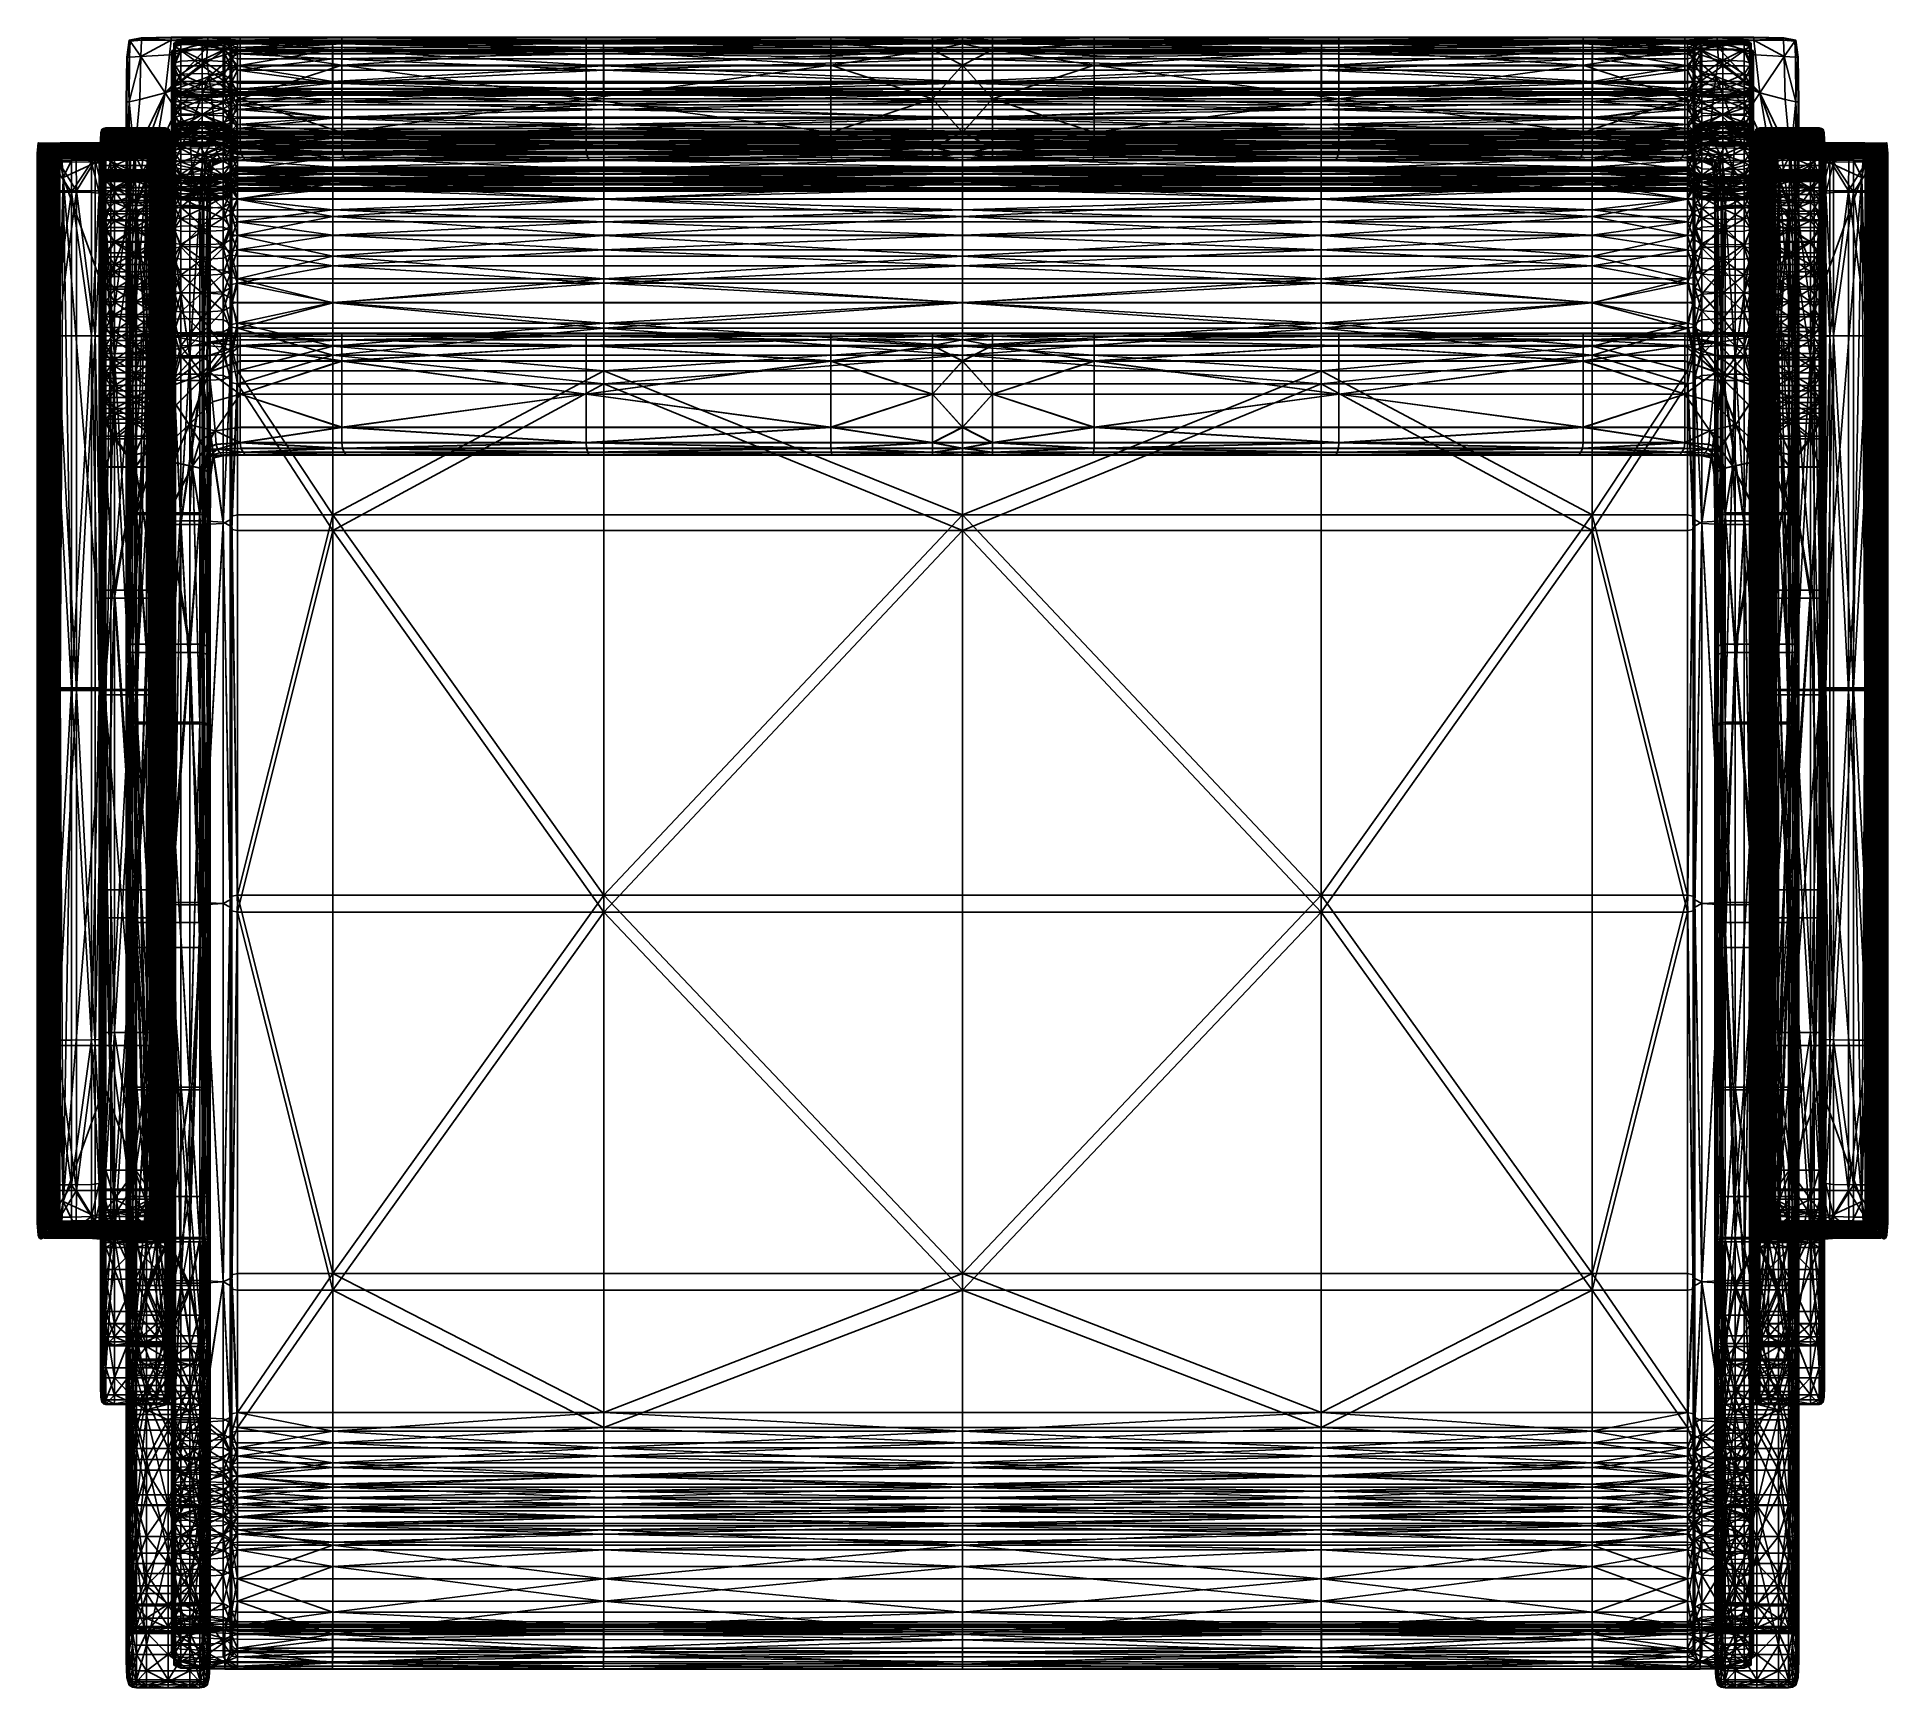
# Model space of a CAD drawing. Header units: millimetres. Extents: x -331 to 331, y -291 to 300.
import ezdxf

# ---------------------------------------------------------------- set-up
doc = ezdxf.new("R2010")
doc.units = ezdxf.units.MM
doc.layers.get('0').update_dxf_attribs({"true_color": 0xd6e5a6})

msp = doc.modelspace()

# ---------------------------------------------------------------- meshes
at = {"color": 151, "true_color": 0x99b9e4}
mesh = msp.add_polyface(dxfattribs=at)
corners = [(-299.07, 276.86, 10.14), (-298.8, 276.86, 4), (-298.8, 257.08, 4), (-298.8, 257.08, 16.27), (-298.8, 276.86, 16.27), (-298.57, 292.86, 16.25), (-298.8, 292.88, 10.14), (-298.57, 292.86, 4.03), (-293.66, 299.55, 4.03), (-293.68, 299.77, 10.14), (-282.98, 300.05, 10.14), (-282.98, 299.77, 4), (-293.66, 299.55, 16.25), (-282.98, 299.77, 16.27), (-293.59, 298.86, 1.32), (-297.61, 298.59, 1.59), (-297.89, 298.86, 4.09), (-293.79, 293.06, 0.64), (-297.89, 292.79, 1.32), (-297.89, 292.79, 18.95), (-297.61, 298.59, 18.68), (-297.89, 298.86, 16.18), (-293.79, 293.06, 19.64), (-293.59, 298.86, 18.95), (-297.98, 276.86, 1.23), (-294.22, 277.67, 0.41), (-296.14, 257.28, 0.41), (-297.98, 298.95, 10.14), (-282.98, 298.95, 19.04), (-283.52, 293.7, 19.86), (-282.98, 298.95, 1.23), (-283.52, 293.7, 0.41), (-297.98, 276.86, 19.04), (-296.14, 257.29, 19.86), (-294.22, 277.67, 19.86), (-285.16, 280.12, 20.14), (-289.14, 256.38, 20.14), (-281.17, 274.02, 20.14), (-285.16, 280.12, 0.14), (-281.17, 274.01, 0.14), (-289.14, 256.36, 0.14), (-285.13, 267.5, 579.19), (-288.22, 267.5, 579.19), (-288.22, 267.47, 581.55)]
mesh.append_faces([[corners[k] for k in face] for face in [(0, 1, 2), (3, 4, 0), (5, 6, 0), (0, 4, 5), (7, 1, 0), (0, 6, 7), (8, 9, 10), (10, 11, 8), (12, 13, 10), (10, 9, 12), (8, 14, 15), (15, 16, 8), (17, 18, 15), (15, 14, 17), (7, 16, 15), (15, 18, 7), (5, 19, 20), (20, 21, 5), (22, 23, 20), (20, 19, 22), (12, 21, 20), (20, 23, 12), (7, 18, 24), (24, 1, 7), (17, 25, 24), (24, 18, 17), (24, 25, 26), (2, 1, 24), (5, 21, 27), (27, 6, 5), (12, 9, 27), (27, 21, 12), (8, 16, 27), (27, 9, 8), (7, 6, 27), (27, 16, 7), (12, 23, 28), (28, 13, 12), (22, 29, 28), (28, 23, 22), (17, 14, 30), (30, 31, 17), (8, 11, 30), (30, 14, 8), (32, 4, 3), (33, 34, 32), (22, 19, 32), (32, 34, 22), (5, 4, 32), (32, 19, 5), (22, 34, 35), (35, 29, 22), (35, 34, 33), (36, 37, 35), (17, 31, 38), (38, 25, 17), (38, 39, 40), (26, 25, 38), (41, 42, 43)]], dxfattribs={"vtx2": -1, "color": 151})
mesh = msp.add_polyface(dxfattribs=at)
corners = [(-269.86, 299.77, 16.27), (-269.86, 300.05, 10.14), (-282.98, 300.05, 10.14), (-282.98, 299.77, 16.27), (-269.86, 299.77, 4), (-282.98, 299.77, 4), (-269.99, 296.59, 19.86), (-269.86, 298.95, 19.04), (-282.98, 298.95, 19.04), (-283.52, 293.7, 19.86), (-269.86, 298.95, 1.23), (-282.98, 298.95, 1.23), (-269.99, 296.59, 0.41), (-283.52, 293.7, 0.41), (-269.4, 285.97, 20.14), (-270.4, 291.67, 20.14), (-285.16, 280.12, 20.14), (-270.4, 291.67, 0.14), (-285.16, 280.12, 0.14), (-269.4, 285.97, 0.14), (-263.77, 295.48, 917.84), (-271.95, 295.48, 917.84), (-271.95, 289.79, 919.38), (-279.47, 295.27, 917.63), (-279.47, 289.73, 919.14), (-279.47, 284.18, 920.65), (-271.95, 284.11, 920.93), (-263.77, 284.11, 920.93), (-279.47, 297.81, 911.69), (-279.47, 298.45, 914.07), (-271.95, 298.73, 914.12), (-271.95, 298.06, 911.65), (-279.47, 298.66, 916.04), (-271.95, 298.95, 916.19), (-263.77, 298.95, 916.19), (-263.1, 297.76, 911.91), (-279.47, 286.76, 869.62), (-279.47, 291.46, 887.75), (-271.95, 291.71, 887.69), (-271.95, 287, 869.56), (-279.47, 295.54, 903.14), (-271.95, 295.78, 903.08), (-264.42, 295.35, 903.58), (-264.42, 286.56, 870.06), (-271.95, 283.4, 854.93), (-281.98, 297.63, 913.9), (-281.98, 296.52, 909.78), (-279.47, 297.25, 909.59), (-281.98, 289.53, 918.42), (-271.95, 298.2, 917.1), (-279.47, 297.93, 916.91), (-281.98, 297.1, 916.36), (-271.95, 297.49, 909.52), (-281.98, 290.74, 887.93)]
mesh.append_faces([[corners[k] for k in face] for face in [(0, 1, 2), (2, 3, 0), (4, 5, 2), (2, 1, 4), (6, 7, 8), (8, 9, 6), (0, 3, 8), (8, 7, 0), (4, 10, 11), (11, 5, 4), (12, 13, 11), (11, 10, 12), (14, 15, 16), (6, 9, 16), (16, 15, 6), (12, 17, 18), (18, 13, 12), (18, 17, 19), (20, 21, 22), (23, 24, 22), (22, 21, 23), (25, 26, 22), (22, 24, 25), (22, 26, 27), (28, 29, 30), (30, 31, 28), (32, 33, 30), (30, 29, 32), (30, 33, 34), (35, 31, 30), (36, 37, 38), (38, 39, 36), (40, 41, 38), (38, 37, 40), (38, 41, 42), (43, 39, 38), (36, 39, 44), (32, 29, 45), (45, 29, 28), (46, 47, 40), (28, 47, 46), (48, 24, 23), (25, 24, 48), (34, 33, 49), (32, 50, 49), (49, 33, 32), (23, 21, 49), (49, 50, 23), (49, 21, 20), (23, 50, 51), (51, 50, 32), (28, 31, 52), (52, 47, 28), (42, 41, 52), (40, 47, 52), (52, 41, 40), (53, 37, 36), (40, 37, 53)]], dxfattribs={"vtx2": -1, "color": 151})
mesh = msp.add_polyface(dxfattribs=at)
corners = [(-281.98, 297.63, 913.9), (-281.98, 297.79, 915.59), (-279.47, 298.66, 916.04), (-279.47, 297.81, 911.69), (-281.98, 297.06, 911.79), (-281.88, 296.19, 911.91), (-281.88, 296.67, 913.71), (-281.88, 296.77, 915.08), (-279.47, 295.54, 903.14), (-281.98, 294.82, 903.33), (-281.98, 296.52, 909.78), (-281.88, 293.97, 903.56), (-281.88, 295.68, 910), (-281.58, 295.98, 913.57), (-281.58, 296.05, 914.71), (-281.58, 295.56, 912), (-281.48, 295.18, 912.05), (-281.48, 295.57, 913.48), (-281.48, 295.6, 914.48), (-281.58, 295.07, 910.16), (-281.48, 294.71, 910.26), (-282, 295.42, 913.45), (-282, 295.44, 914.4), (-282, 295.04, 912.07), (-282.62, 294.81, 912.13), (-282.62, 295.19, 913.51), (-282.45, 295.2, 914.21), (-282, 294.57, 910.29), (-282.62, 294.34, 910.35), (-282.82, 294.53, 913.68), (-282.62, 294.78, 914.57), (-282.82, 294.16, 912.3), (-282.82, 293.69, 910.53), (-281.98, 297.1, 916.36), (-281.98, 294.65, 917.03), (-279.47, 295.27, 917.63), (-281.88, 296.14, 915.72), (-281.88, 293.92, 916.32), (-281.58, 295.45, 915.26), (-281.48, 295.03, 914.98), (-281.48, 293.09, 915.5), (-282, 294.87, 914.88)]
mesh.append_faces([[corners[k] for k in face] for face in [(0, 1, 2), (3, 4, 0), (5, 6, 0), (0, 4, 5), (7, 1, 0), (0, 6, 7), (8, 9, 10), (11, 12, 10), (10, 9, 11), (5, 4, 10), (10, 12, 5), (10, 4, 3), (7, 6, 13), (13, 14, 7), (5, 15, 13), (13, 6, 5), (16, 17, 13), (13, 15, 16), (18, 14, 13), (13, 17, 18), (19, 12, 11), (16, 15, 19), (19, 20, 16), (5, 12, 19), (19, 15, 5), (18, 17, 21), (21, 22, 18), (16, 23, 21), (21, 17, 16), (24, 25, 21), (21, 23, 24), (26, 22, 21), (21, 25, 26), (24, 23, 27), (27, 28, 24), (16, 20, 27), (27, 23, 16), (26, 25, 29), (29, 30, 26), (24, 31, 29), (29, 25, 24), (24, 28, 32), (33, 34, 35), (2, 1, 33), (7, 36, 33), (33, 1, 7), (37, 34, 33), (33, 36, 37), (37, 36, 38), (7, 14, 38), (38, 36, 7), (18, 39, 38), (38, 14, 18), (38, 39, 40), (40, 39, 41), (18, 22, 41), (41, 39, 18), (26, 30, 41), (41, 22, 26)]], dxfattribs={"vtx2": -1, "color": 151})
mesh = msp.add_polyface(dxfattribs=at)
corners = [(-269.86, 299.77, 4), (-269.86, 300.05, 10.14), (-258.31, 300.05, 10.14), (-258.31, 299.77, 4), (-269.86, 299.77, 16.27), (-258.31, 299.77, 16.27), (-269.99, 296.59, 0.41), (-269.86, 298.95, 1.23), (-258.31, 298.95, 1.23), (-258.31, 297.55, 0.41), (-269.86, 298.95, 19.04), (-258.31, 298.95, 19.04), (-269.99, 296.59, 19.86), (-258.31, 297.55, 19.86), (-270.4, 291.67, 20.14), (-258.31, 295.52, 20.14), (-269.4, 285.97, 20.14), (-258.31, 289.96, 20.14), (-258.31, 295.52, 0.14), (-270.4, 291.67, 0.14), (-269.4, 285.97, 0.14), (-258.31, 289.96, 0.14), (-271.95, 289.79, 919.38), (-263.77, 289.79, 919.38), (-263.77, 295.48, 917.84), (-263.77, 284.11, 920.93), (-263.77, 298.95, 916.19), (-263.77, 298.73, 914.12), (-271.95, 298.73, 914.12), (-263.1, 297.76, 911.91), (-264.42, 295.35, 903.58), (-264.42, 291.27, 888.18), (-271.95, 291.71, 887.69), (-264.42, 286.56, 870.06), (-271.95, 298.2, 917.1), (-263.77, 298.2, 917.1), (-259.28, 296.27, 913.47), (-261.24, 296.14, 912.98), (-261.9, 294.04, 905.07), (-261.9, 289.97, 889.68), (-261.23, 292.74, 906.56), (-261.23, 288.66, 891.18), (-261.23, 283.96, 873.07), (-261.9, 285.26, 871.56), (-259.3, 298.73, 914.12), (-259.3, 298.95, 916.19), (-259.3, 289.79, 919.38), (-259.3, 295.48, 917.84), (-259.3, 284.11, 920.93), (-259.3, 298.2, 917.1), (-264.42, 297.05, 910.02), (-271.95, 297.49, 909.52), (-271.95, 298.06, 911.65), (-261.9, 295.75, 911.51), (-260.72, 295.07, 913.7), (-261.23, 294.44, 913)]
mesh.append_faces([[corners[k] for k in face] for face in [(0, 1, 2), (2, 3, 0), (4, 5, 2), (2, 1, 4), (6, 7, 8), (8, 9, 6), (0, 3, 8), (8, 7, 0), (4, 10, 11), (11, 5, 4), (12, 13, 11), (11, 10, 12), (12, 14, 15), (15, 13, 12), (16, 17, 15), (15, 14, 16), (6, 9, 18), (18, 19, 6), (20, 19, 18), (18, 21, 20), (22, 23, 24), (25, 23, 22), (26, 27, 28), (28, 27, 29), (30, 31, 32), (32, 31, 33), (34, 35, 26), (24, 35, 34), (36, 37, 29), (30, 38, 39), (39, 31, 30), (40, 41, 39), (39, 38, 40), (42, 43, 39), (39, 41, 42), (33, 31, 39), (39, 43, 33), (29, 27, 44), (26, 45, 44), (44, 27, 26), (24, 23, 46), (46, 47, 24), (25, 48, 46), (46, 23, 25), (26, 35, 49), (49, 45, 26), (24, 47, 49), (49, 35, 24), (29, 50, 51), (51, 52, 29), (51, 50, 30), (29, 37, 53), (53, 50, 29), (54, 55, 53), (53, 37, 54), (40, 38, 53), (53, 55, 40), (30, 50, 53), (53, 38, 30)]], dxfattribs={"vtx2": -1, "color": 151})
mesh = msp.add_polyface(dxfattribs=at)
corners = [(-221.98, 299.77, 4), (-258.31, 299.77, 4), (-258.31, 300.05, 10.14), (-258.31, 277.95, 0.14), (-258.31, 289.96, 0.14), (-221.98, 289.96, 0.14), (-258.31, 298.95, 1.23), (-221.98, 297.55, 0.41), (-258.31, 297.55, 0.41), (-258.31, 295.52, 0.14), (-259.3, 279.41, 919.31), (-259.29, 279.29, 916.79), (-225.24, 279.29, 916.79), (-225.25, 280.27, 921.25), (-259.3, 280.27, 921.25), (-263.1, 278.99, 916.41), (-259.26, 275.78, 888.6), (-259.26, 271.03, 870.32), (-225.22, 271.03, 870.32), (-225.22, 279.89, 904.1), (-259.26, 279.89, 904.1), (-261.23, 279.45, 904.6), (-261.23, 270.6, 870.82), (-259.3, 281.38, 921.67), (-225.25, 284.11, 920.93), (-259.3, 284.11, 920.93), (-259.28, 296.27, 913.47), (-259.29, 297.75, 912.64), (-225.24, 297.75, 912.64), (-225.22, 294.83, 914.47), (-259.27, 294.83, 914.47), (-260.72, 295.07, 913.7), (-261.24, 296.14, 912.98), (-263.1, 297.76, 911.91), (-259.3, 298.73, 914.12), (-259.3, 298.95, 916.19), (-225.25, 298.95, 916.19), (-261.23, 283.96, 873.07), (-261.23, 288.66, 891.18), (-259.26, 288.23, 891.68), (-259.26, 283.52, 873.57), (-261.23, 292.74, 906.56), (-259.26, 292.3, 907.06), (-225.22, 292.3, 907.06), (-225.22, 283.52, 873.57), (-261.23, 277.38, 845.35), (-261.23, 280.36, 858.44), (-259.26, 279.93, 858.94), (-259.26, 276.94, 845.85), (-225.22, 276.94, 845.85), (-261.23, 271.77, 817.86), (-261.23, 274.51, 831.85), (-259.26, 274.07, 832.35), (-259.3, 289.79, 919.38), (-225.25, 295.48, 917.84), (-259.3, 295.48, 917.84), (-259.3, 298.2, 917.1), (-259.28, 280.4, 914.59), (-260.72, 281.13, 912.58), (-259.27, 281.56, 912.57), (-261.24, 280.27, 914.1), (-225.22, 281.56, 912.57), (-259.26, 281.6, 910.58), (-261.23, 281.17, 911.09), (-259.26, 294.01, 913.5), (-261.23, 294.44, 913)]
mesh.append_faces([[corners[k] for k in face] for face in [(0, 1, 2), (3, 4, 5), (6, 1, 0), (7, 8, 6), (5, 4, 9), (10, 11, 12), (13, 14, 10), (15, 11, 10), (16, 17, 18), (19, 20, 16), (16, 20, 21), (22, 17, 16), (23, 14, 13), (24, 25, 23), (26, 27, 28), (29, 30, 26), (31, 32, 26), (26, 30, 31), (33, 27, 26), (34, 27, 33), (34, 35, 36), (28, 27, 34), (37, 38, 39), (39, 40, 37), (41, 42, 39), (39, 38, 41), (39, 42, 43), (44, 40, 39), (45, 46, 47), (47, 48, 45), (37, 40, 47), (47, 46, 37), (47, 40, 44), (49, 48, 47), (50, 51, 52), (45, 48, 52), (52, 51, 45), (52, 48, 49), (53, 25, 24), (54, 55, 53), (56, 55, 54), (36, 35, 56), (12, 11, 57), (57, 11, 15), (58, 59, 57), (57, 60, 58), (57, 59, 61), (61, 59, 62), (58, 63, 62), (62, 59, 58), (21, 20, 62), (62, 63, 21), (62, 20, 19), (31, 30, 64), (64, 65, 31), (64, 30, 29), (43, 42, 64), (41, 65, 64), (64, 42, 41)]], dxfattribs={"vtx2": -1, "color": 151})
mesh = msp.add_polyface(dxfattribs=at)
corners = [(-258.31, 300.05, 10.14), (-258.31, 299.77, 16.27), (-221.98, 299.77, 16.27), (-221.98, 300.05, 10.14), (-221.98, 299.77, 4), (-221.98, 289.96, 20.14), (-258.31, 289.96, 20.14), (-258.31, 277.95, 20.14), (-221.98, 265.94, 0.14), (-258.31, 265.94, 0.14), (-258.31, 277.95, 0.14), (-221.98, 298.95, 1.23), (-258.31, 298.95, 1.23), (-258.31, 298.95, 19.04), (-258.31, 297.55, 19.86), (-221.98, 297.55, 19.86), (-258.31, 260.38, 20.14), (-221.98, 260.38, 20.14), (-221.98, 265.94, 20.14), (-258.31, 295.52, 20.14), (-258.31, 295.52, 0.14), (-258.31, 297.55, 0.41), (-221.98, 297.55, 0.41), (-258.31, 260.38, 0.14), (-225.24, 279.29, 916.79), (-225.25, 279.41, 919.31), (-259.3, 279.41, 919.31), (-225.25, 280.27, 921.25), (-225.22, 271.03, 870.32), (-225.22, 275.78, 888.6), (-259.26, 275.78, 888.6), (-225.22, 279.89, 904.1), (-225.22, 264.34, 842.11), (-225.22, 267.38, 855.47), (-259.26, 267.38, 855.47), (-225.22, 258.61, 813.99), (-225.22, 261.41, 828.31), (-259.26, 261.41, 828.31), (-225.25, 281.38, 921.67), (-259.3, 281.38, 921.67), (-225.25, 284.11, 920.93), (-225.24, 297.75, 912.64), (-225.23, 296.27, 913.47), (-259.28, 296.27, 913.47), (-225.22, 294.83, 914.47), (-225.25, 298.95, 916.19), (-225.25, 298.73, 914.12), (-259.3, 298.73, 914.12), (-225.22, 292.3, 907.06), (-225.22, 288.23, 891.68), (-259.26, 288.23, 891.68), (-225.22, 283.52, 873.57), (-225.22, 279.93, 858.94), (-259.26, 279.93, 858.94), (-225.22, 276.94, 845.85), (-225.22, 274.07, 832.35), (-259.26, 274.07, 832.35), (-225.22, 271.34, 818.36), (-225.22, 268.76, 803.8), (-259.26, 268.76, 803.8), (-225.22, 266.35, 788.6), (-225.22, 264.12, 772.69), (-259.26, 264.12, 772.69), (-225.22, 262.11, 756.01), (-225.22, 260.32, 738.5), (-259.26, 260.32, 738.5), (-225.22, 258.96, 721.6), (-259.26, 260.14, 657.54), (-225.22, 260.14, 657.54), (-225.22, 261.37, 646.58), (-225.22, 262.68, 635.9), (-259.26, 262.68, 635.9), (-225.22, 263.95, 625.37), (-225.22, 265.08, 614.86), (-259.26, 265.08, 614.86), (-225.22, 265.92, 604.28), (-225.22, 266.37, 593.52), (-259.26, 266.37, 593.52), (-225.22, 266.28, 582.39), (-225.22, 265.52, 570.73), (-259.26, 265.52, 570.73), (-225.22, 263.8, 559.34), (-225.22, 260.81, 549.03), (-259.26, 260.81, 549.03), (-225.25, 289.79, 919.38), (-259.3, 289.79, 919.38), (-225.25, 295.48, 917.84), (-225.25, 298.2, 917.1), (-259.3, 298.2, 917.1), (-259.28, 280.4, 914.59), (-225.23, 280.4, 914.59), (-225.22, 281.56, 912.57), (-259.26, 281.6, 910.58), (-225.22, 281.6, 910.58), (-225.22, 294.01, 913.5), (-259.26, 294.01, 913.5)]
mesh.append_faces([[corners[k] for k in face] for face in [(0, 1, 2), (0, 3, 4), (5, 6, 7), (8, 9, 10), (4, 11, 12), (13, 14, 15), (2, 1, 13), (16, 17, 18), (15, 14, 19), (19, 6, 5), (20, 21, 22), (23, 9, 8), (24, 25, 26), (26, 25, 27), (28, 29, 30), (30, 29, 31), (32, 33, 34), (34, 33, 28), (35, 36, 37), (37, 36, 32), (27, 38, 39), (39, 38, 40), (41, 42, 43), (43, 42, 44), (45, 46, 47), (47, 46, 41), (48, 49, 50), (50, 49, 51), (51, 52, 53), (53, 52, 54), (54, 55, 56), (56, 55, 57), (57, 58, 59), (59, 58, 60), (60, 61, 62), (62, 61, 63), (63, 64, 65), (65, 64, 66), (67, 68, 69), (69, 70, 71), (71, 70, 72), (72, 73, 74), (74, 73, 75), (75, 76, 77), (77, 76, 78), (78, 79, 80), (80, 79, 81), (81, 82, 83), (40, 84, 85), (85, 84, 86), (86, 87, 88), (88, 87, 45), (89, 90, 24), (91, 90, 89), (92, 93, 91), (31, 93, 92), (44, 94, 95), (95, 94, 48)]], dxfattribs={"vtx2": -1, "color": 151})
mesh = msp.add_polyface(dxfattribs=at)
corners = [(-221.98, 299.77, 16.27), (-221.98, 300.05, 10.14), (-258.31, 300.05, 10.14), (-221.98, 265.94, 20.14), (-221.98, 277.95, 20.14), (-258.31, 277.95, 20.14), (-221.98, 289.96, 20.14), (-221.98, 289.96, 0.14), (-221.98, 277.95, 0.14), (-258.31, 277.95, 0.14), (-221.98, 265.94, 0.14), (-258.31, 298.95, 1.23), (-221.98, 298.95, 1.23), (-221.98, 297.55, 0.41), (-221.98, 297.55, 19.86), (-221.98, 298.95, 19.04), (-258.31, 298.95, 19.04), (-258.31, 295.52, 20.14), (-221.98, 295.52, 20.14), (-221.98, 295.52, 0.14), (-258.31, 295.52, 0.14), (-221.98, 260.38, 0.14), (-258.31, 260.38, 0.14), (-225.24, 297.75, 912.64), (-225.25, 298.73, 914.12), (-128.34, 298.73, 914.12), (-225.25, 298.95, 916.19), (-225.22, 283.52, 873.57), (-225.22, 288.23, 891.68), (-128.32, 288.23, 891.68), (-225.22, 292.3, 907.06), (-225.22, 276.94, 845.85), (-225.22, 279.93, 858.94), (-128.32, 279.93, 858.94), (-225.22, 271.34, 818.36), (-225.22, 274.07, 832.35), (-128.32, 274.07, 832.35), (-225.22, 266.35, 788.6), (-225.22, 268.76, 803.8), (-128.32, 268.76, 803.8), (-225.22, 262.11, 756.01), (-225.22, 264.12, 772.69), (-128.32, 264.12, 772.69), (-225.22, 258.96, 721.6), (-225.22, 260.32, 738.5), (-128.32, 260.32, 738.5), (-225.22, 261.37, 646.58), (-225.22, 260.14, 657.54), (-128.32, 260.14, 657.54), (-225.22, 263.95, 625.37), (-225.22, 262.68, 635.9), (-128.32, 262.68, 635.9), (-225.22, 265.92, 604.28), (-225.22, 265.08, 614.86), (-128.32, 265.08, 614.86), (-225.22, 266.28, 582.39), (-225.22, 266.37, 593.52), (-128.32, 266.37, 593.52), (-225.22, 263.8, 559.34), (-225.22, 265.52, 570.73), (-128.32, 265.52, 570.73), (-128.32, 260.81, 549.03), (-225.22, 260.81, 549.03), (-225.25, 295.48, 917.84), (-225.25, 289.79, 919.38), (-128.34, 289.79, 919.38), (-225.25, 284.11, 920.93), (-225.25, 298.2, 917.1), (-128.34, 298.2, 917.1), (-225.24, 279.29, 916.79), (-225.23, 280.4, 914.59), (-128.33, 280.4, 914.59), (-225.22, 281.56, 912.57), (-225.25, 280.27, 921.25), (-225.25, 279.41, 919.31), (-128.34, 279.41, 919.31), (-225.22, 279.89, 904.1), (-225.22, 275.78, 888.6), (-128.32, 275.78, 888.6), (-225.22, 271.03, 870.32), (-225.22, 267.38, 855.47), (-128.32, 267.38, 855.47), (-225.22, 264.34, 842.11), (-225.22, 261.41, 828.31), (-128.32, 261.41, 828.31), (-225.22, 258.61, 813.99), (-225.25, 281.38, 921.67), (-128.34, 281.38, 921.67), (-225.22, 294.83, 914.47), (-225.23, 296.27, 913.47), (-128.33, 296.27, 913.47), (-128.32, 294.01, 913.5), (-225.22, 294.01, 913.5), (-225.22, 281.6, 910.58), (-128.32, 281.6, 910.58)]
mesh.append_faces([[corners[k] for k in face] for face in [(0, 1, 2), (3, 4, 5), (5, 4, 6), (7, 8, 9), (9, 8, 10), (11, 12, 13), (14, 15, 16), (16, 15, 0), (17, 18, 14), (6, 18, 17), (13, 19, 20), (20, 19, 7), (10, 21, 22), (23, 24, 25), (25, 24, 26), (27, 28, 29), (29, 28, 30), (31, 32, 33), (33, 32, 27), (34, 35, 36), (36, 35, 31), (37, 38, 39), (39, 38, 34), (40, 41, 42), (42, 41, 37), (43, 44, 45), (45, 44, 40), (46, 47, 48), (49, 50, 51), (51, 50, 46), (52, 53, 54), (54, 53, 49), (55, 56, 57), (57, 56, 52), (58, 59, 60), (60, 59, 55), (61, 62, 58), (63, 64, 65), (65, 64, 66), (26, 67, 68), (68, 67, 63), (69, 70, 71), (71, 70, 72), (73, 74, 75), (75, 74, 69), (76, 77, 78), (78, 77, 79), (79, 80, 81), (81, 80, 82), (82, 83, 84), (84, 83, 85), (66, 86, 87), (87, 86, 73), (88, 89, 90), (90, 89, 23), (91, 92, 88), (30, 92, 91), (72, 93, 94), (94, 93, 76)]], dxfattribs={"vtx2": -1, "color": 151})
mesh = msp.add_polyface(dxfattribs=at)
corners = [(-221.98, 299.77, 4), (-221.98, 300.05, 10.14), (-134.54, 300.05, 10.14), (-134.54, 299.77, 4), (-221.98, 299.77, 16.27), (-134.54, 299.77, 16.27), (-221.98, 289.96, 20.14), (-221.98, 277.95, 20.14), (-134.54, 277.95, 20.14), (-134.54, 289.96, 20.14), (-221.98, 265.94, 20.14), (-134.54, 265.94, 20.14), (-221.98, 265.94, 0.14), (-221.98, 277.95, 0.14), (-134.54, 277.95, 0.14), (-134.54, 265.94, 0.14), (-221.98, 289.96, 0.14), (-134.54, 289.96, 0.14), (-221.98, 297.55, 0.41), (-221.98, 298.95, 1.23), (-134.54, 298.95, 1.23), (-134.54, 297.55, 0.41), (-221.98, 298.95, 19.04), (-134.54, 298.95, 19.04), (-221.98, 297.55, 19.86), (-134.54, 297.55, 19.86), (-221.98, 295.52, 20.14), (-134.54, 295.52, 20.14), (-134.54, 295.52, 0.14), (-221.98, 295.52, 0.14), (-128.34, 298.73, 914.12), (-128.34, 297.75, 912.64), (-225.24, 297.75, 912.64), (-225.25, 298.95, 916.19), (-128.34, 298.95, 916.19), (-128.32, 288.23, 891.68), (-128.32, 283.52, 873.57), (-225.22, 283.52, 873.57), (-225.22, 292.3, 907.06), (-128.32, 292.3, 907.06), (-128.32, 279.93, 858.94), (-128.32, 276.94, 845.85), (-225.22, 276.94, 845.85), (-128.32, 274.07, 832.35), (-128.32, 271.34, 818.36), (-225.22, 271.34, 818.36), (-128.32, 268.76, 803.8), (-128.32, 266.35, 788.6), (-225.22, 266.35, 788.6), (-128.32, 264.12, 772.69), (-128.34, 289.79, 919.38), (-128.34, 295.48, 917.84), (-225.25, 295.48, 917.84), (-225.25, 284.11, 920.93), (-128.34, 284.11, 920.93), (-128.34, 298.2, 917.1), (-128.33, 280.4, 914.59), (-128.34, 279.29, 916.79), (-225.24, 279.29, 916.79), (-225.22, 281.56, 912.57), (-128.32, 281.56, 912.57), (-128.34, 279.41, 919.31), (-128.34, 280.27, 921.25), (-225.25, 280.27, 921.25), (-128.32, 275.78, 888.6), (-128.32, 279.89, 904.1), (-225.22, 279.89, 904.1), (-225.22, 271.03, 870.32), (-128.32, 271.03, 870.32), (-128.32, 267.38, 855.47), (-225.22, 264.34, 842.11), (-128.32, 264.34, 842.11), (-128.34, 281.38, 921.67), (-128.33, 296.27, 913.47), (-128.32, 294.83, 914.47), (-225.22, 294.83, 914.47), (-128.32, 294.01, 913.5), (-128.32, 281.6, 910.58)]
mesh.append_faces([[corners[k] for k in face] for face in [(0, 1, 2), (2, 3, 0), (4, 5, 2), (2, 1, 4), (6, 7, 8), (8, 9, 6), (10, 11, 8), (8, 7, 10), (12, 13, 14), (14, 15, 12), (16, 17, 14), (14, 13, 16), (18, 19, 20), (20, 21, 18), (0, 3, 20), (20, 19, 0), (4, 22, 23), (23, 5, 4), (24, 25, 23), (23, 22, 24), (24, 26, 27), (27, 25, 24), (6, 9, 27), (27, 26, 6), (18, 21, 28), (28, 29, 18), (16, 29, 28), (28, 17, 16), (30, 31, 32), (33, 34, 30), (35, 36, 37), (38, 39, 35), (40, 41, 42), (37, 36, 40), (43, 44, 45), (42, 41, 43), (46, 47, 48), (45, 44, 46), (48, 47, 49), (50, 51, 52), (53, 54, 50), (55, 34, 33), (52, 51, 55), (56, 57, 58), (59, 60, 56), (61, 62, 63), (58, 57, 61), (64, 65, 66), (67, 68, 64), (69, 68, 67), (70, 71, 69), (72, 54, 53), (63, 62, 72), (73, 74, 75), (32, 31, 73), (75, 74, 76), (76, 39, 38), (77, 60, 59), (66, 65, 77)]], dxfattribs={"vtx2": -1, "color": 151})
mesh = msp.add_polyface(dxfattribs=at)
corners = [(-134.54, 300.05, 10.14), (-134.54, 299.77, 16.27), (-47.09, 299.77, 16.27), (-47.09, 299.77, 4), (-134.54, 299.77, 4), (-47.09, 289.96, 20.14), (-134.54, 289.96, 20.14), (-134.54, 277.95, 20.14), (-134.54, 265.94, 20.14), (-47.09, 265.94, 20.14), (-47.09, 265.94, 0.14), (-134.54, 265.94, 0.14), (-134.54, 277.95, 0.14), (-134.54, 289.96, 0.14), (-47.09, 289.96, 0.14), (-134.54, 298.95, 1.23), (-47.09, 297.55, 0.41), (-134.54, 297.55, 0.41), (-134.54, 298.95, 19.04), (-134.54, 297.55, 19.86), (-47.09, 297.55, 19.86), (-134.54, 295.52, 20.14), (-134.54, 260.38, 20.14), (-134.54, 260.38, 0.14), (-134.54, 295.52, 0.14), (-128.34, 298.73, 914.12), (-128.34, 298.95, 916.19), (0, 298.95, 916.19), (0, 297.75, 912.64), (-128.34, 297.75, 912.64), (-128.32, 288.23, 891.68), (-128.32, 292.3, 907.06), (0, 292.3, 907.06), (0, 283.52, 873.57), (-128.32, 283.52, 873.57), (-128.32, 279.93, 858.94), (0, 276.94, 845.85), (-128.32, 276.94, 845.85), (-128.32, 274.07, 832.35), (0, 271.34, 818.36), (-128.32, 271.34, 818.36), (-128.32, 268.76, 803.8), (0, 266.35, 788.6), (-128.32, 266.35, 788.6), (-128.32, 264.12, 772.69), (0, 262.11, 756.01), (-128.32, 262.11, 756.01), (-128.32, 260.32, 738.5), (-128.32, 262.68, 635.9), (-128.32, 263.95, 625.37), (-225.22, 263.95, 625.37), (-128.32, 261.37, 646.58), (0, 261.37, 646.58), (-128.32, 265.08, 614.86), (-128.32, 265.92, 604.28), (-225.22, 265.92, 604.28), (-128.32, 266.37, 593.52), (-128.32, 266.28, 582.39), (-225.22, 266.28, 582.39), (-128.32, 265.52, 570.73), (-128.32, 263.8, 559.34), (-225.22, 263.8, 559.34), (-128.32, 260.81, 549.03), (0, 295.48, 917.84), (-128.34, 295.48, 917.84), (-128.34, 289.79, 919.38), (-128.34, 284.11, 920.93), (0, 284.11, 920.93), (-128.34, 298.2, 917.1), (-128.33, 280.4, 914.59), (-128.32, 281.56, 912.57), (0, 281.56, 912.57), (0, 279.29, 916.79), (-128.34, 279.29, 916.79), (-128.34, 279.41, 919.31), (0, 280.27, 921.25), (-128.34, 280.27, 921.25), (-128.32, 275.78, 888.6), (-128.32, 271.03, 870.32), (0, 271.03, 870.32), (0, 279.89, 904.1), (-128.32, 279.89, 904.1), (-128.32, 267.38, 855.47), (-128.32, 264.34, 842.11), (0, 264.34, 842.11), (-128.32, 261.41, 828.31), (-128.34, 281.38, 921.67), (-128.33, 296.27, 913.47), (0, 294.83, 914.47), (-128.32, 294.83, 914.47), (-128.32, 294.01, 913.5), (-128.32, 281.6, 910.58)]
mesh.append_faces([[corners[k] for k in face] for face in [(0, 1, 2), (3, 4, 0), (5, 6, 7), (7, 8, 9), (10, 11, 12), (12, 13, 14), (15, 4, 3), (16, 17, 15), (18, 19, 20), (2, 1, 18), (20, 19, 21), (21, 6, 5), (9, 8, 22), (23, 11, 10), (24, 17, 16), (14, 13, 24), (25, 26, 27), (28, 29, 25), (30, 31, 32), (33, 34, 30), (35, 34, 33), (36, 37, 35), (38, 37, 36), (39, 40, 38), (41, 40, 39), (42, 43, 41), (44, 43, 42), (45, 46, 44), (47, 46, 45), (48, 49, 50), (48, 51, 52), (53, 54, 55), (50, 49, 53), (56, 57, 58), (55, 54, 56), (59, 60, 61), (58, 57, 59), (61, 60, 62), (63, 64, 65), (65, 66, 67), (27, 26, 68), (68, 64, 63), (69, 70, 71), (72, 73, 69), (74, 73, 72), (75, 76, 74), (77, 78, 79), (80, 81, 77), (82, 83, 84), (79, 78, 82), (84, 83, 85), (86, 76, 75), (67, 66, 86), (87, 29, 28), (88, 89, 87), (90, 89, 88), (32, 31, 90), (71, 70, 91), (91, 81, 80)]], dxfattribs={"vtx2": -1, "color": 151})
mesh = msp.add_polyface(dxfattribs=at)
corners = [(-47.09, 299.77, 16.27), (-47.09, 300.05, 10.14), (-134.54, 300.05, 10.14), (-47.09, 299.77, 4), (-134.54, 277.95, 20.14), (-47.09, 277.95, 20.14), (-47.09, 289.96, 20.14), (-47.09, 265.94, 20.14), (-134.54, 277.95, 0.14), (-47.09, 277.95, 0.14), (-47.09, 265.94, 0.14), (-47.09, 289.96, 0.14), (-47.09, 298.95, 1.23), (-134.54, 298.95, 1.23), (-47.09, 297.55, 0.41), (-47.09, 297.55, 19.86), (-47.09, 298.95, 19.04), (-134.54, 298.95, 19.04), (-10.76, 300.05, 10.14), (-134.54, 295.52, 20.14), (-47.09, 295.52, 20.14), (-47.09, 295.52, 0.14), (-134.54, 295.52, 0.14), (0, 298.95, 916.19), (0, 298.73, 914.12), (-128.34, 298.73, 914.12), (0, 297.75, 912.64), (0, 292.3, 907.06), (0, 288.23, 891.68), (-128.32, 288.23, 891.68), (0, 283.52, 873.57), (0, 279.93, 858.94), (-128.32, 279.93, 858.94), (0, 276.94, 845.85), (0, 274.07, 832.35), (-128.32, 274.07, 832.35), (0, 271.34, 818.36), (0, 268.76, 803.8), (-128.32, 268.76, 803.8), (0, 266.35, 788.6), (0, 264.12, 772.69), (-128.32, 264.12, 772.69), (0, 263.95, 625.37), (0, 265.08, 614.86), (-128.32, 265.08, 614.86), (-128.32, 263.95, 625.37), (0, 265.92, 604.28), (-128.32, 265.92, 604.28), (0, 266.37, 593.52), (-128.32, 266.37, 593.52), (0, 266.28, 582.39), (-128.32, 266.28, 582.39), (0, 265.52, 570.73), (-128.32, 265.52, 570.73), (0, 263.8, 559.34), (-128.32, 263.8, 559.34), (-128.34, 289.79, 919.38), (0, 289.79, 919.38), (0, 295.48, 917.84), (0, 284.11, 920.93), (-128.34, 298.2, 917.1), (0, 298.2, 917.1), (0, 281.56, 912.57), (0, 280.4, 914.59), (-128.33, 280.4, 914.59), (0, 279.29, 916.79), (0, 279.41, 919.31), (-128.34, 279.41, 919.31), (0, 280.27, 921.25), (0, 271.03, 870.32), (0, 275.78, 888.6), (-128.32, 275.78, 888.6), (0, 279.89, 904.1), (0, 264.34, 842.11), (0, 267.38, 855.47), (-128.32, 267.38, 855.47), (0, 281.38, 921.67), (-128.34, 281.38, 921.67), (0, 296.27, 913.47), (-128.33, 296.27, 913.47), (0, 294.83, 914.47), (0, 294.01, 913.5), (-128.32, 294.01, 913.5), (-128.32, 281.6, 910.58), (0, 281.6, 910.58)]
mesh.append_faces([[corners[k] for k in face] for face in [(0, 1, 2), (2, 1, 3), (4, 5, 6), (7, 5, 4), (8, 9, 10), (11, 9, 8), (3, 12, 13), (13, 12, 14), (15, 16, 17), (17, 16, 0), (3, 1, 18), (19, 20, 15), (6, 20, 19), (14, 21, 22), (22, 21, 11), (23, 24, 25), (25, 24, 26), (27, 28, 29), (29, 28, 30), (30, 31, 32), (32, 31, 33), (33, 34, 35), (35, 34, 36), (36, 37, 38), (38, 37, 39), (39, 40, 41), (42, 43, 44), (44, 45, 42), (46, 47, 44), (44, 43, 46), (46, 48, 49), (49, 47, 46), (50, 51, 49), (49, 48, 50), (50, 52, 53), (53, 51, 50), (54, 55, 53), (53, 52, 54), (56, 57, 58), (59, 57, 56), (60, 61, 23), (58, 61, 60), (62, 63, 64), (64, 63, 65), (65, 66, 67), (67, 66, 68), (69, 70, 71), (71, 70, 72), (73, 74, 75), (75, 74, 69), (68, 76, 77), (77, 76, 59), (26, 78, 79), (79, 78, 80), (80, 81, 82), (82, 81, 27), (83, 84, 62), (72, 84, 83)]], dxfattribs={"vtx2": -1, "color": 151})
mesh = msp.add_polyface(dxfattribs=at)
corners = [(0, 299.77, 16.27), (0, 300.05, 10.14), (-10.76, 300.05, 10.14), (-10.76, 299.77, 16.27), (0, 299.77, 4), (-10.76, 299.77, 4), (-47.09, 299.77, 4), (-47.09, 299.77, 16.27), (-47.09, 300.05, 10.14), (0, 289.96, 20.14), (-10.76, 289.96, 20.14), (-10.76, 277.95, 20.14), (0, 277.95, 20.14), (-47.09, 289.96, 20.14), (-47.09, 277.95, 20.14), (-47.09, 265.94, 20.14), (-10.76, 265.94, 20.14), (0, 265.94, 20.14), (0, 265.94, 0.14), (-10.76, 265.94, 0.14), (-10.76, 277.95, 0.14), (0, 277.95, 0.14), (-47.09, 265.94, 0.14), (-47.09, 277.95, 0.14), (-47.09, 289.96, 0.14), (-10.76, 289.96, 0.14), (0, 289.96, 0.14), (0, 298.95, 1.23), (-10.76, 298.95, 1.23), (0, 297.55, 0.41), (-10.76, 297.55, 0.41), (-47.09, 297.55, 0.41), (-47.09, 298.95, 1.23), (0, 297.55, 19.86), (0, 298.95, 19.04), (-10.76, 298.95, 19.04), (-10.76, 297.55, 19.86), (-47.09, 298.95, 19.04), (-47.09, 297.55, 19.86), (-10.76, 295.52, 20.14), (0, 295.52, 20.14), (-47.09, 295.52, 20.14), (-10.76, 260.38, 20.14), (-10.76, 260.38, 0.14), (-10.76, 295.52, 0.14), (-47.09, 295.52, 0.14), (0, 295.52, 0.14)]
mesh.append_faces([[corners[k] for k in face] for face in [(0, 1, 2), (2, 3, 0), (4, 5, 2), (2, 1, 4), (2, 5, 6), (7, 3, 2), (2, 8, 7), (9, 10, 11), (11, 12, 9), (13, 14, 11), (11, 10, 13), (15, 16, 11), (11, 14, 15), (17, 12, 11), (11, 16, 17), (18, 19, 20), (20, 21, 18), (22, 23, 20), (20, 19, 22), (24, 25, 20), (20, 23, 24), (26, 21, 20), (20, 25, 26), (4, 27, 28), (28, 5, 4), (29, 30, 28), (28, 27, 29), (31, 32, 28), (28, 30, 31), (6, 5, 28), (28, 32, 6), (33, 34, 35), (35, 36, 33), (0, 3, 35), (35, 34, 0), (7, 37, 35), (35, 3, 7), (38, 36, 35), (35, 37, 38), (33, 36, 39), (39, 40, 33), (38, 41, 39), (39, 36, 38), (13, 10, 39), (39, 41, 13), (9, 40, 39), (39, 10, 9), (17, 16, 42), (42, 16, 15), (22, 19, 43), (43, 19, 18), (31, 30, 44), (44, 45, 31), (29, 46, 44), (44, 30, 29), (26, 25, 44), (44, 46, 26), (24, 45, 44), (44, 25, 24)]], dxfattribs={"vtx2": -1, "color": 151})
mesh = msp.add_polyface(dxfattribs=at)
corners = [(0, 299.77, 4), (0, 300.05, 10.14), (10.76, 300.05, 10.14), (10.76, 299.77, 4), (0, 299.77, 16.27), (10.76, 299.77, 16.27), (47.09, 299.77, 16.27), (47.09, 300.05, 10.14), (47.09, 299.77, 4), (0, 265.94, 20.14), (10.76, 265.94, 20.14), (10.76, 277.95, 20.14), (0, 277.95, 20.14), (47.09, 265.94, 20.14), (47.09, 277.95, 20.14), (47.09, 289.96, 20.14), (10.76, 289.96, 20.14), (0, 289.96, 20.14), (0, 289.96, 0.14), (10.76, 289.96, 0.14), (10.76, 277.95, 0.14), (0, 277.95, 0.14), (47.09, 289.96, 0.14), (47.09, 277.95, 0.14), (47.09, 265.94, 0.14), (10.76, 265.94, 0.14), (0, 265.94, 0.14), (0, 297.55, 0.41), (0, 298.95, 1.23), (10.76, 298.95, 1.23), (10.76, 297.55, 0.41), (47.09, 298.95, 1.23), (47.09, 297.55, 0.41), (0, 298.95, 19.04), (10.76, 298.95, 19.04), (0, 297.55, 19.86), (10.76, 297.55, 19.86), (47.09, 297.55, 19.86), (47.09, 298.95, 19.04), (10.76, 260.38, 20.14), (10.76, 295.52, 20.14), (47.09, 295.52, 20.14), (0, 295.52, 20.14), (10.76, 295.52, 0.14), (0, 295.52, 0.14), (47.09, 295.52, 0.14), (0, 283.52, 873.57), (0, 288.23, 891.68), (128.32, 288.23, 891.68)]
mesh.append_faces([[corners[k] for k in face] for face in [(0, 1, 2), (2, 3, 0), (4, 5, 2), (2, 1, 4), (6, 7, 2), (2, 5, 6), (8, 3, 2), (2, 7, 8), (9, 10, 11), (11, 12, 9), (13, 14, 11), (11, 10, 13), (15, 16, 11), (11, 14, 15), (17, 12, 11), (11, 16, 17), (18, 19, 20), (20, 21, 18), (22, 23, 20), (20, 19, 22), (24, 25, 20), (20, 23, 24), (26, 21, 20), (20, 25, 26), (27, 28, 29), (29, 30, 27), (0, 3, 29), (29, 28, 0), (8, 31, 29), (29, 3, 8), (32, 30, 29), (29, 31, 32), (4, 33, 34), (34, 5, 4), (35, 36, 34), (34, 33, 35), (37, 38, 34), (34, 36, 37), (6, 5, 34), (34, 38, 6), (13, 10, 39), (37, 36, 40), (40, 41, 37), (35, 42, 40), (40, 36, 35), (17, 16, 40), (40, 42, 17), (15, 41, 40), (40, 16, 15), (27, 30, 43), (43, 44, 27), (32, 45, 43), (43, 30, 32), (22, 19, 43), (43, 45, 22), (18, 44, 43), (43, 19, 18), (46, 47, 48)]], dxfattribs={"vtx2": -1, "color": 151})
mesh = msp.add_polyface(dxfattribs=at)
corners = [(47.09, 299.77, 4), (47.09, 300.05, 10.14), (134.53, 300.05, 10.14), (47.09, 299.77, 16.27), (134.53, 277.95, 20.14), (47.09, 277.95, 20.14), (47.09, 265.94, 20.14), (47.09, 289.96, 20.14), (134.53, 277.95, 0.14), (47.09, 277.95, 0.14), (47.09, 289.96, 0.14), (47.09, 265.94, 0.14), (47.09, 297.55, 0.41), (47.09, 298.95, 1.23), (134.53, 298.95, 1.23), (47.09, 298.95, 19.04), (134.53, 298.95, 19.04), (47.09, 297.55, 19.86), (47.09, 295.52, 20.14), (134.53, 295.52, 20.14), (134.53, 295.52, 0.14), (47.09, 295.52, 0.14), (0, 297.75, 912.64), (0, 298.73, 914.12), (128.34, 298.73, 914.12), (0, 298.95, 916.19), (128.32, 288.23, 891.68), (128.32, 283.52, 873.57), (0, 283.52, 873.57), (0, 292.3, 907.06), (128.32, 292.3, 907.06), (0, 288.23, 891.68), (0, 276.94, 845.85), (0, 279.93, 858.94), (128.32, 279.93, 858.94), (128.32, 276.94, 845.85), (0, 271.34, 818.36), (0, 274.07, 832.35), (128.32, 274.07, 832.35), (128.32, 271.34, 818.36), (0, 266.35, 788.6), (0, 268.76, 803.8), (128.32, 268.76, 803.8), (128.32, 266.35, 788.6), (128.32, 264.12, 772.69), (0, 264.12, 772.69), (0, 265.92, 604.28), (0, 265.08, 614.86), (128.32, 265.08, 614.86), (0, 263.95, 625.37), (0, 266.28, 582.39), (0, 266.37, 593.52), (128.32, 266.37, 593.52), (0, 263.8, 559.34), (0, 265.52, 570.73), (128.32, 265.52, 570.73), (0, 295.48, 917.84), (0, 289.79, 919.38), (128.34, 289.79, 919.38), (0, 284.11, 920.93), (0, 298.2, 917.1), (128.34, 298.2, 917.1), (0, 279.29, 916.79), (0, 280.4, 914.59), (128.33, 280.4, 914.59), (0, 281.56, 912.57), (128.34, 279.41, 919.31), (0, 279.41, 919.31), (0, 280.27, 921.25), (128.32, 275.78, 888.6), (0, 275.78, 888.6), (0, 271.03, 870.32), (0, 279.89, 904.1), (128.32, 267.38, 855.47), (0, 267.38, 855.47), (0, 264.34, 842.11), (128.34, 281.38, 921.67), (0, 281.38, 921.67), (128.33, 296.27, 913.47), (0, 296.27, 913.47), (0, 294.83, 914.47), (0, 294.01, 913.5), (128.32, 294.01, 913.5), (0, 281.6, 910.58), (128.32, 281.6, 910.58)]
mesh.append_faces([[corners[k] for k in face] for face in [(0, 1, 2), (2, 1, 3), (4, 5, 6), (7, 5, 4), (8, 9, 10), (11, 9, 8), (12, 13, 14), (14, 13, 0), (3, 15, 16), (16, 15, 17), (17, 18, 19), (19, 18, 7), (20, 21, 12), (10, 21, 20), (22, 23, 24), (24, 23, 25), (26, 27, 28), (29, 30, 26), (26, 31, 29), (32, 33, 34), (34, 35, 32), (28, 27, 34), (34, 33, 28), (36, 37, 38), (38, 39, 36), (32, 35, 38), (38, 37, 32), (40, 41, 42), (42, 43, 40), (36, 39, 42), (42, 41, 36), (40, 43, 44), (44, 45, 40), (46, 47, 48), (48, 47, 49), (50, 51, 52), (52, 51, 46), (53, 54, 55), (55, 54, 50), (56, 57, 58), (58, 57, 59), (25, 60, 61), (61, 60, 56), (62, 63, 64), (64, 63, 65), (66, 67, 62), (68, 67, 66), (69, 70, 71), (72, 70, 69), (73, 74, 75), (71, 74, 73), (76, 77, 68), (59, 77, 76), (78, 79, 22), (80, 79, 78), (29, 81, 82), (82, 81, 80), (65, 83, 84), (84, 83, 72)]], dxfattribs={"vtx2": -1, "color": 151})
mesh = msp.add_polyface(dxfattribs=at)
corners = [(134.53, 300.05, 10.14), (134.53, 299.77, 4), (47.09, 299.77, 4), (47.09, 299.77, 16.27), (134.53, 299.77, 16.27), (47.09, 265.94, 20.14), (134.53, 265.94, 20.14), (134.53, 277.95, 20.14), (134.53, 289.96, 20.14), (47.09, 289.96, 20.14), (47.09, 289.96, 0.14), (134.53, 289.96, 0.14), (134.53, 277.95, 0.14), (134.53, 265.94, 0.14), (47.09, 265.94, 0.14), (134.53, 298.95, 1.23), (134.53, 297.55, 0.41), (47.09, 297.55, 0.41), (134.53, 298.95, 19.04), (47.09, 297.55, 19.86), (134.53, 297.55, 19.86), (134.53, 260.38, 20.14), (134.53, 295.52, 20.14), (134.53, 295.52, 0.14), (134.53, 260.38, 0.14), (128.34, 298.73, 914.12), (128.34, 297.75, 912.64), (0, 297.75, 912.64), (0, 298.95, 916.19), (128.34, 298.95, 916.19), (225.22, 283.52, 873.57), (128.32, 283.52, 873.57), (128.32, 288.23, 891.68), (128.32, 292.3, 907.06), (225.22, 292.3, 907.06), (225.22, 276.94, 845.85), (128.32, 276.94, 845.85), (128.32, 279.93, 858.94), (225.22, 271.34, 818.36), (128.32, 271.34, 818.36), (128.32, 274.07, 832.35), (225.22, 266.35, 788.6), (128.32, 266.35, 788.6), (128.32, 268.76, 803.8), (225.22, 262.11, 756.01), (128.32, 262.11, 756.01), (128.32, 264.12, 772.69), (128.32, 260.32, 738.5), (128.32, 262.68, 635.9), (128.32, 263.95, 625.37), (0, 263.95, 625.37), (0, 261.37, 646.58), (128.32, 261.37, 646.58), (128.32, 265.08, 614.86), (128.32, 265.92, 604.28), (0, 265.92, 604.28), (128.32, 266.37, 593.52), (128.32, 266.28, 582.39), (0, 266.28, 582.39), (128.32, 265.52, 570.73), (128.32, 263.8, 559.34), (0, 263.8, 559.34), (128.32, 260.81, 549.03), (128.34, 289.79, 919.38), (128.34, 295.48, 917.84), (0, 295.48, 917.84), (0, 284.11, 920.93), (128.34, 284.11, 920.93), (128.34, 298.2, 917.1), (128.33, 280.4, 914.59), (128.34, 279.29, 916.79), (0, 279.29, 916.79), (0, 281.56, 912.57), (128.32, 281.56, 912.57), (128.34, 279.41, 919.31), (128.34, 280.27, 921.25), (0, 280.27, 921.25), (0, 271.03, 870.32), (128.32, 271.03, 870.32), (128.32, 275.78, 888.6), (128.32, 279.89, 904.1), (0, 279.89, 904.1), (0, 264.34, 842.11), (128.32, 264.34, 842.11), (128.32, 267.38, 855.47), (128.32, 261.41, 828.31), (128.34, 281.38, 921.67), (128.33, 296.27, 913.47), (128.32, 294.83, 914.47), (0, 294.83, 914.47), (128.32, 294.01, 913.5), (0, 292.3, 907.06), (128.32, 281.6, 910.58)]
mesh.append_faces([[corners[k] for k in face] for face in [(0, 1, 2), (3, 4, 0), (5, 6, 7), (7, 8, 9), (10, 11, 12), (12, 13, 14), (15, 16, 17), (2, 1, 15), (18, 4, 3), (19, 20, 18), (21, 6, 5), (22, 20, 19), (9, 8, 22), (17, 16, 23), (23, 11, 10), (14, 13, 24), (25, 26, 27), (28, 29, 25), (30, 31, 32), (32, 33, 34), (35, 36, 37), (37, 31, 30), (38, 39, 40), (40, 36, 35), (41, 42, 43), (43, 39, 38), (44, 45, 46), (46, 42, 41), (47, 45, 44), (48, 49, 50), (51, 52, 48), (53, 54, 55), (50, 49, 53), (56, 57, 58), (55, 54, 56), (59, 60, 61), (58, 57, 59), (61, 60, 62), (63, 64, 65), (66, 67, 63), (68, 29, 28), (65, 64, 68), (69, 70, 71), (72, 73, 69), (71, 70, 74), (74, 75, 76), (77, 78, 79), (79, 80, 81), (82, 83, 84), (84, 78, 77), (85, 83, 82), (76, 75, 86), (86, 67, 66), (27, 26, 87), (87, 88, 89), (90, 33, 91), (89, 88, 90), (92, 73, 72), (81, 80, 92)]], dxfattribs={"vtx2": -1, "color": 151})
mesh = msp.add_polyface(dxfattribs=at)
corners = [(221.98, 299.77, 16.27), (221.98, 300.05, 10.14), (134.53, 300.05, 10.14), (134.53, 299.77, 16.27), (221.98, 299.77, 4), (134.53, 299.77, 4), (221.98, 265.94, 20.14), (221.98, 277.95, 20.14), (134.53, 277.95, 20.14), (134.53, 265.94, 20.14), (221.98, 289.96, 20.14), (134.53, 289.96, 20.14), (221.98, 289.96, 0.14), (221.98, 277.95, 0.14), (134.53, 277.95, 0.14), (134.53, 289.96, 0.14), (221.98, 265.94, 0.14), (134.53, 265.94, 0.14), (221.98, 298.95, 1.23), (134.53, 298.95, 1.23), (221.98, 297.55, 0.41), (134.53, 297.55, 0.41), (221.98, 297.55, 19.86), (221.98, 298.95, 19.04), (134.53, 298.95, 19.04), (134.53, 297.55, 19.86), (134.53, 295.52, 20.14), (221.98, 295.52, 20.14), (221.98, 295.52, 0.14), (134.53, 295.52, 0.14), (225.24, 297.75, 912.64), (128.34, 297.75, 912.64), (128.34, 298.73, 914.12), (128.34, 298.95, 916.19), (225.25, 298.95, 916.19), (128.32, 288.23, 891.68), (225.22, 288.23, 891.68), (225.22, 283.52, 873.57), (225.22, 292.3, 907.06), (128.32, 279.93, 858.94), (225.22, 279.93, 858.94), (225.22, 276.94, 845.85), (225.22, 265.92, 604.28), (128.32, 265.92, 604.28), (128.32, 265.08, 614.86), (128.32, 263.95, 625.37), (225.22, 263.95, 625.37), (225.22, 266.28, 582.39), (128.32, 266.28, 582.39), (128.32, 266.37, 593.52), (225.22, 263.8, 559.34), (128.32, 263.8, 559.34), (128.32, 265.52, 570.73), (128.34, 289.79, 919.38), (128.34, 284.11, 920.93), (225.25, 284.11, 920.93), (225.25, 295.48, 917.84), (128.34, 295.48, 917.84), (128.34, 298.2, 917.1), (225.24, 279.29, 916.79), (128.34, 279.29, 916.79), (128.33, 280.4, 914.59), (128.32, 281.56, 912.57), (225.22, 281.56, 912.57), (128.34, 279.41, 919.31), (225.25, 280.27, 921.25), (128.34, 280.27, 921.25), (128.32, 275.78, 888.6), (128.32, 271.03, 870.32), (225.22, 271.03, 870.32), (225.22, 279.89, 904.1), (128.32, 279.89, 904.1), (128.32, 267.38, 855.47), (128.32, 264.34, 842.11), (225.22, 264.34, 842.11), (128.34, 281.38, 921.67), (128.33, 296.27, 913.47), (225.22, 294.83, 914.47), (128.32, 294.83, 914.47), (128.32, 294.01, 913.5), (128.32, 292.3, 907.06), (128.32, 281.6, 910.58)]
mesh.append_faces([[corners[k] for k in face] for face in [(0, 1, 2), (2, 3, 0), (4, 5, 2), (2, 1, 4), (6, 7, 8), (8, 9, 6), (10, 11, 8), (8, 7, 10), (12, 13, 14), (14, 15, 12), (16, 17, 14), (14, 13, 16), (4, 18, 19), (19, 5, 4), (20, 21, 19), (19, 18, 20), (22, 23, 24), (24, 25, 22), (0, 3, 24), (24, 23, 0), (22, 25, 26), (26, 27, 22), (10, 27, 26), (26, 11, 10), (20, 28, 29), (29, 21, 20), (12, 15, 29), (29, 28, 12), (30, 31, 32), (32, 33, 34), (35, 36, 37), (38, 36, 35), (39, 40, 41), (42, 43, 44), (44, 45, 46), (47, 48, 49), (49, 43, 42), (50, 51, 52), (52, 48, 47), (53, 54, 55), (56, 57, 53), (58, 57, 56), (34, 33, 58), (59, 60, 61), (61, 62, 63), (64, 60, 59), (65, 66, 64), (67, 68, 69), (70, 71, 67), (72, 73, 74), (69, 68, 72), (75, 66, 65), (55, 54, 75), (76, 31, 30), (77, 78, 76), (79, 78, 77), (38, 80, 79), (81, 71, 70), (63, 62, 81)]], dxfattribs={"vtx2": -1, "color": 151})
mesh = msp.add_polyface(dxfattribs=at)
corners = [(221.98, 299.77, 4), (221.98, 300.05, 10.14), (258.31, 300.05, 10.14), (221.98, 299.77, 16.27), (221.98, 289.96, 20.14), (221.98, 277.95, 20.14), (258.31, 277.95, 20.14), (258.31, 277.95, 0.14), (221.98, 277.95, 0.14), (221.98, 289.96, 0.14), (221.98, 297.55, 0.41), (221.98, 298.95, 1.23), (258.31, 298.95, 1.23), (221.98, 298.95, 19.04), (258.31, 298.95, 19.04), (221.98, 297.55, 19.86), (221.98, 295.52, 20.14), (258.31, 295.52, 20.14), (258.31, 260.38, 20.14), (221.98, 260.38, 20.14), (221.76, 258.35, 19.86), (221.76, 258.35, 0.41), (221.98, 260.38, 0.14), (258.31, 260.38, 0.14), (258.31, 295.52, 0.14), (221.98, 295.52, 0.14), (128.34, 298.73, 914.12), (225.25, 298.73, 914.12), (225.24, 297.75, 912.64), (225.25, 298.95, 916.19), (225.22, 283.52, 873.57), (225.22, 279.93, 858.94), (128.32, 279.93, 858.94), (128.32, 274.07, 832.35), (225.22, 274.07, 832.35), (225.22, 271.34, 818.36), (225.22, 276.94, 845.85), (128.32, 268.76, 803.8), (225.22, 268.76, 803.8), (225.22, 266.35, 788.6), (128.32, 264.12, 772.69), (225.22, 264.12, 772.69), (225.22, 262.11, 756.01), (128.32, 260.32, 738.5), (225.22, 260.32, 738.5), (225.22, 258.96, 721.6), (128.32, 260.14, 657.54), (225.22, 260.14, 657.54), (225.22, 261.37, 646.58), (225.22, 259.1, 668.9), (128.32, 262.68, 635.9), (225.22, 262.68, 635.9), (225.22, 263.95, 625.37), (128.32, 265.08, 614.86), (225.22, 265.08, 614.86), (225.22, 265.92, 604.28), (128.32, 266.37, 593.52), (225.22, 266.37, 593.52), (225.22, 266.28, 582.39), (128.32, 265.52, 570.73), (225.22, 265.52, 570.73), (225.22, 263.8, 559.34), (225.22, 260.81, 549.03), (128.32, 260.81, 549.03), (225.25, 284.11, 920.93), (225.25, 289.79, 919.38), (128.34, 289.79, 919.38), (225.25, 295.48, 917.84), (225.25, 298.2, 917.1), (128.34, 298.2, 917.1), (128.33, 280.4, 914.59), (225.23, 280.4, 914.59), (225.24, 279.29, 916.79), (225.22, 281.56, 912.57), (225.25, 279.41, 919.31), (128.34, 279.41, 919.31), (225.25, 280.27, 921.25), (225.22, 271.03, 870.32), (225.22, 275.78, 888.6), (128.32, 275.78, 888.6), (225.22, 279.89, 904.1), (225.22, 264.34, 842.11), (225.22, 267.38, 855.47), (128.32, 267.38, 855.47), (225.22, 258.61, 813.99), (225.22, 261.41, 828.31), (128.32, 261.41, 828.31), (225.25, 281.38, 921.67), (128.34, 281.38, 921.67), (225.23, 296.27, 913.47), (128.33, 296.27, 913.47), (225.22, 294.83, 914.47), (225.22, 294.01, 913.5), (128.32, 294.01, 913.5), (225.22, 292.3, 907.06), (225.22, 281.6, 910.58), (128.32, 281.6, 910.58)]
mesh.append_faces([[corners[k] for k in face] for face in [(0, 1, 2), (2, 1, 3), (4, 5, 6), (7, 8, 9), (10, 11, 12), (12, 11, 0), (3, 13, 14), (14, 13, 15), (15, 16, 17), (17, 16, 4), (18, 19, 20), (21, 22, 23), (24, 25, 10), (9, 25, 24), (26, 27, 28), (29, 27, 26), (30, 31, 32), (33, 34, 35), (36, 34, 33), (37, 38, 39), (35, 38, 37), (40, 41, 42), (39, 41, 40), (43, 44, 45), (42, 44, 43), (46, 47, 48), (49, 47, 46), (50, 51, 52), (48, 51, 50), (53, 54, 55), (52, 54, 53), (56, 57, 58), (55, 57, 56), (59, 60, 61), (58, 60, 59), (61, 62, 63), (64, 65, 66), (66, 65, 67), (67, 68, 69), (69, 68, 29), (70, 71, 72), (73, 71, 70), (72, 74, 75), (75, 74, 76), (77, 78, 79), (79, 78, 80), (81, 82, 83), (83, 82, 77), (84, 85, 86), (86, 85, 81), (76, 87, 88), (88, 87, 64), (28, 89, 90), (90, 89, 91), (91, 92, 93), (93, 92, 94), (80, 95, 96), (96, 95, 73)]], dxfattribs={"vtx2": -1, "color": 151})
mesh = msp.add_polyface(dxfattribs=at)
corners = [(258.31, 300.05, 10.14), (258.31, 299.77, 4), (221.98, 299.77, 4), (221.98, 299.77, 16.27), (258.31, 299.77, 16.27), (258.31, 277.95, 20.14), (221.98, 277.95, 20.14), (221.98, 265.94, 20.14), (221.98, 265.94, 0.14), (221.98, 277.95, 0.14), (258.31, 277.95, 0.14), (221.98, 289.96, 0.14), (258.31, 289.96, 0.14), (258.31, 298.95, 1.23), (258.31, 297.55, 0.41), (221.98, 297.55, 0.41), (258.31, 298.95, 19.04), (221.98, 297.55, 19.86), (258.31, 297.55, 19.86), (221.98, 260.38, 20.14), (258.31, 260.38, 20.14), (258.31, 260.38, 0.14), (221.98, 260.38, 0.14), (258.31, 295.52, 0.14), (259.3, 279.41, 919.31), (225.25, 279.41, 919.31), (225.24, 279.29, 916.79), (225.25, 280.27, 921.25), (259.26, 275.78, 888.6), (225.22, 275.78, 888.6), (225.22, 271.03, 870.32), (225.22, 279.89, 904.1), (259.26, 267.38, 855.47), (225.22, 267.38, 855.47), (225.22, 264.34, 842.11), (259.26, 261.41, 828.31), (225.22, 261.41, 828.31), (225.22, 258.61, 813.99), (225.25, 284.11, 920.93), (225.25, 281.38, 921.67), (259.3, 281.38, 921.67), (259.28, 296.27, 913.47), (225.23, 296.27, 913.47), (225.24, 297.75, 912.64), (225.22, 294.83, 914.47), (225.25, 298.73, 914.12), (259.3, 298.73, 914.12), (225.25, 298.95, 916.19), (225.22, 283.52, 873.57), (225.22, 288.23, 891.68), (259.26, 288.23, 891.68), (225.22, 292.3, 907.06), (225.22, 276.94, 845.85), (225.22, 279.93, 858.94), (259.26, 279.93, 858.94), (225.22, 271.34, 818.36), (225.22, 274.07, 832.35), (259.26, 274.07, 832.35), (225.22, 266.35, 788.6), (225.22, 268.76, 803.8), (259.26, 268.76, 803.8), (225.22, 262.11, 756.01), (225.22, 264.12, 772.69), (259.26, 264.12, 772.69), (225.22, 258.96, 721.6), (225.22, 260.32, 738.5), (259.26, 260.32, 738.5), (225.22, 261.37, 646.58), (225.22, 260.14, 657.54), (259.26, 260.14, 657.54), (225.22, 259.1, 668.9), (225.22, 263.95, 625.37), (225.22, 262.68, 635.9), (259.26, 262.68, 635.9), (225.22, 265.92, 604.28), (225.22, 265.08, 614.86), (259.26, 265.08, 614.86), (225.22, 266.28, 582.39), (225.22, 266.37, 593.52), (259.26, 266.37, 593.52), (225.22, 263.8, 559.34), (225.22, 265.52, 570.73), (259.26, 265.52, 570.73), (259.26, 260.81, 549.03), (225.22, 260.81, 549.03), (225.25, 295.48, 917.84), (225.25, 289.79, 919.38), (259.3, 289.79, 919.38), (225.25, 298.2, 917.1), (259.3, 298.2, 917.1), (225.23, 280.4, 914.59), (259.28, 280.4, 914.59), (225.22, 281.56, 912.57), (225.22, 281.6, 910.58), (259.26, 281.6, 910.58), (225.22, 294.01, 913.5), (259.26, 294.01, 913.5)]
mesh.append_faces([[corners[k] for k in face] for face in [(0, 1, 2), (3, 4, 0), (5, 6, 7), (8, 9, 10), (11, 12, 10), (13, 14, 15), (2, 1, 13), (16, 4, 3), (17, 18, 16), (7, 19, 20), (21, 22, 8), (23, 12, 11), (24, 25, 26), (27, 25, 24), (28, 29, 30), (31, 29, 28), (32, 33, 34), (30, 33, 32), (35, 36, 37), (34, 36, 35), (38, 39, 40), (40, 39, 27), (41, 42, 43), (44, 42, 41), (43, 45, 46), (46, 45, 47), (48, 49, 50), (50, 49, 51), (52, 53, 54), (54, 53, 48), (55, 56, 57), (57, 56, 52), (58, 59, 60), (60, 59, 55), (61, 62, 63), (63, 62, 58), (64, 65, 66), (66, 65, 61), (67, 68, 69), (69, 68, 70), (71, 72, 73), (73, 72, 67), (74, 75, 76), (76, 75, 71), (77, 78, 79), (79, 78, 74), (80, 81, 82), (82, 81, 77), (83, 84, 80), (85, 86, 87), (87, 86, 38), (47, 88, 89), (89, 88, 85), (26, 90, 91), (91, 90, 92), (92, 93, 94), (94, 93, 31), (51, 95, 96), (96, 95, 44)]], dxfattribs={"vtx2": -1, "color": 151})
mesh = msp.add_polyface(dxfattribs=at)
corners = [(258.31, 277.95, 20.14), (258.31, 289.96, 20.14), (221.98, 289.96, 20.14), (258.31, 295.52, 20.14), (258.31, 297.55, 19.86), (221.98, 297.55, 19.86), (221.98, 297.55, 0.41), (258.31, 297.55, 0.41), (258.31, 295.52, 0.14), (225.24, 279.29, 916.79), (259.29, 279.29, 916.79), (259.3, 279.41, 919.31), (263.1, 278.99, 916.41), (259.3, 280.27, 921.25), (225.25, 280.27, 921.25), (225.22, 271.03, 870.32), (259.26, 271.03, 870.32), (259.26, 275.78, 888.6), (261.23, 270.6, 870.82), (261.23, 275.35, 889.11), (261.23, 279.45, 904.6), (259.26, 279.89, 904.1), (225.22, 279.89, 904.1), (259.3, 281.38, 921.67), (259.3, 284.11, 920.93), (225.25, 284.11, 920.93), (225.24, 297.75, 912.64), (259.29, 297.75, 912.64), (259.28, 296.27, 913.47), (263.1, 297.76, 911.91), (260.72, 295.07, 913.7), (259.27, 294.83, 914.47), (261.24, 296.14, 912.98), (225.22, 294.83, 914.47), (259.3, 298.73, 914.12), (225.25, 298.95, 916.19), (259.3, 298.95, 916.19), (261.23, 283.96, 873.07), (259.26, 283.52, 873.57), (259.26, 288.23, 891.68), (261.23, 288.66, 891.18), (225.22, 283.52, 873.57), (225.22, 292.3, 907.06), (259.26, 292.3, 907.06), (261.23, 292.74, 906.56), (261.23, 277.38, 845.35), (259.26, 276.94, 845.85), (259.26, 279.93, 858.94), (261.23, 280.36, 858.44), (225.22, 276.94, 845.85), (259.26, 274.07, 832.35), (261.23, 274.51, 831.85), (261.23, 271.77, 817.86), (259.3, 289.79, 919.38), (259.3, 295.48, 917.84), (225.25, 295.48, 917.84), (259.3, 298.2, 917.1), (259.28, 280.4, 914.59), (225.22, 281.56, 912.57), (259.27, 281.56, 912.57), (260.72, 281.13, 912.58), (261.24, 280.27, 914.1), (259.26, 281.6, 910.58), (261.23, 281.17, 911.09), (261.23, 294.44, 913), (259.26, 294.01, 913.5)]
mesh.append_faces([[corners[k] for k in face] for face in [(0, 1, 2), (3, 4, 5), (2, 1, 3), (6, 7, 8), (9, 10, 11), (11, 10, 12), (11, 13, 14), (15, 16, 17), (18, 19, 17), (17, 16, 18), (20, 21, 17), (17, 19, 20), (17, 21, 22), (23, 24, 25), (14, 13, 23), (26, 27, 28), (28, 27, 29), (30, 31, 28), (28, 32, 30), (28, 31, 33), (29, 27, 34), (34, 27, 26), (35, 36, 34), (37, 38, 39), (39, 40, 37), (39, 38, 41), (42, 43, 39), (44, 40, 39), (39, 43, 44), (45, 46, 47), (47, 48, 45), (47, 46, 49), (41, 38, 47), (37, 48, 47), (47, 38, 37), (50, 51, 52), (49, 46, 50), (45, 51, 50), (50, 46, 45), (53, 54, 55), (25, 24, 53), (56, 36, 35), (55, 54, 56), (57, 10, 9), (58, 59, 57), (60, 61, 57), (57, 59, 60), (12, 10, 57), (62, 59, 58), (22, 21, 62), (62, 21, 20), (60, 59, 62), (62, 63, 60), (30, 64, 65), (65, 31, 30), (44, 43, 65), (65, 64, 44), (65, 43, 42), (33, 31, 65)]], dxfattribs={"vtx2": -1, "color": 151})
mesh = msp.add_polyface(dxfattribs=at)
corners = [(269.86, 299.77, 16.27), (269.86, 300.05, 10.14), (258.31, 300.05, 10.14), (258.31, 299.77, 16.27), (269.86, 299.77, 4), (258.31, 299.77, 4), (269.86, 298.95, 1.23), (258.31, 298.95, 1.23), (269.99, 296.59, 0.41), (258.31, 297.55, 0.41), (269.99, 296.59, 19.86), (269.86, 298.95, 19.04), (258.31, 298.95, 19.04), (258.31, 297.55, 19.86), (258.31, 295.52, 20.14), (270.4, 291.67, 20.14), (269.4, 285.97, 20.14), (258.31, 289.96, 20.14), (270.4, 291.67, 0.14), (258.31, 295.52, 0.14), (269.4, 285.97, 0.14), (258.31, 289.96, 0.14), (263.77, 295.48, 917.84), (263.77, 289.79, 919.38), (271.95, 289.79, 919.38), (263.77, 284.11, 920.93), (263.1, 297.76, 911.91), (263.77, 298.73, 914.12), (271.95, 298.73, 914.12), (263.77, 298.95, 916.19), (264.42, 286.56, 870.06), (264.42, 291.27, 888.18), (271.95, 291.71, 887.69), (264.42, 295.35, 903.58), (263.77, 298.2, 917.1), (271.95, 298.2, 917.1), (261.24, 296.14, 912.98), (259.28, 296.27, 913.47), (261.9, 289.97, 889.68), (261.9, 294.04, 905.07), (261.9, 285.26, 871.56), (261.23, 283.96, 873.07), (261.23, 288.66, 891.18), (261.23, 292.74, 906.56), (259.3, 298.73, 914.12), (259.3, 298.95, 916.19), (259.3, 295.48, 917.84), (259.3, 289.79, 919.38), (259.3, 284.11, 920.93), (259.3, 298.2, 917.1), (264.42, 297.05, 910.02), (271.95, 297.49, 909.52), (261.9, 295.75, 911.51), (261.23, 294.44, 913), (260.72, 295.07, 913.7)]
mesh.append_faces([[corners[k] for k in face] for face in [(0, 1, 2), (2, 3, 0), (4, 5, 2), (2, 1, 4), (4, 6, 7), (7, 5, 4), (8, 9, 7), (7, 6, 8), (10, 11, 12), (12, 13, 10), (0, 3, 12), (12, 11, 0), (10, 13, 14), (14, 15, 10), (16, 15, 14), (14, 17, 16), (8, 18, 19), (19, 9, 8), (20, 21, 19), (19, 18, 20), (22, 23, 24), (24, 23, 25), (26, 27, 28), (28, 27, 29), (30, 31, 32), (32, 31, 33), (29, 34, 35), (35, 34, 22), (26, 36, 37), (33, 31, 38), (38, 39, 33), (30, 40, 38), (38, 31, 30), (41, 42, 38), (38, 40, 41), (43, 39, 38), (38, 42, 43), (44, 27, 26), (29, 27, 44), (44, 45, 29), (22, 46, 47), (47, 23, 22), (25, 23, 47), (47, 48, 25), (29, 45, 49), (49, 34, 29), (22, 34, 49), (49, 46, 22), (33, 50, 51), (51, 50, 26), (26, 50, 52), (52, 36, 26), (33, 39, 52), (52, 50, 33), (43, 53, 52), (52, 39, 43), (54, 36, 52), (52, 53, 54)]], dxfattribs={"vtx2": -1, "color": 151})
mesh = msp.add_polyface(dxfattribs=at)
corners = [(269.86, 299.77, 16.27), (282.98, 299.77, 16.27), (282.98, 300.05, 10.14), (269.86, 300.05, 10.14), (269.86, 299.77, 4), (282.98, 299.77, 4), (269.86, 298.95, 19.04), (282.98, 298.95, 19.04), (269.99, 296.59, 19.86), (283.52, 293.7, 19.86), (269.99, 296.59, 0.41), (269.86, 298.95, 1.23), (282.98, 298.95, 1.23), (283.52, 293.7, 0.41), (270.4, 291.67, 20.14), (285.16, 280.12, 20.14), (285.16, 280.12, 0.14), (270.4, 291.67, 0.14), (271.95, 289.79, 919.38), (271.95, 295.48, 917.84), (263.77, 295.48, 917.84), (279.47, 284.18, 920.65), (279.47, 289.73, 919.14), (271.95, 284.11, 920.93), (279.47, 295.27, 917.63), (279.47, 297.81, 911.69), (271.95, 298.06, 911.65), (271.95, 298.73, 914.12), (279.47, 298.45, 914.07), (263.1, 297.76, 911.91), (263.77, 298.95, 916.19), (271.95, 298.95, 916.19), (279.47, 298.66, 916.04), (279.47, 286.76, 869.62), (271.95, 287, 869.56), (271.95, 291.71, 887.69), (279.47, 291.46, 887.75), (264.42, 286.56, 870.06), (264.42, 295.35, 903.58), (271.95, 295.78, 903.08), (279.47, 295.54, 903.14), (281.98, 297.79, 915.59), (281.98, 297.63, 913.9), (281.98, 297.06, 911.79), (279.47, 297.25, 909.59), (281.98, 296.52, 909.78), (281.98, 294.82, 903.33), (281.98, 289.53, 918.42), (271.95, 298.2, 917.1), (279.47, 297.93, 916.91), (281.98, 297.1, 916.36), (271.95, 297.49, 909.52), (281.98, 290.74, 887.93)]
mesh.append_faces([[corners[k] for k in face] for face in [(0, 1, 2), (2, 3, 0), (4, 3, 2), (2, 5, 4), (0, 6, 7), (7, 1, 0), (8, 9, 7), (7, 6, 8), (10, 11, 12), (12, 13, 10), (4, 5, 12), (12, 11, 4), (8, 14, 15), (15, 9, 8), (10, 13, 16), (16, 17, 10), (18, 19, 20), (21, 22, 18), (18, 23, 21), (24, 19, 18), (18, 22, 24), (25, 26, 27), (27, 28, 25), (27, 26, 29), (30, 31, 27), (32, 28, 27), (27, 31, 32), (33, 34, 35), (35, 36, 33), (35, 34, 37), (38, 39, 35), (40, 36, 35), (35, 39, 40), (32, 41, 42), (42, 28, 32), (25, 28, 42), (42, 43, 25), (40, 44, 45), (45, 46, 40), (25, 43, 45), (45, 44, 25), (24, 22, 47), (47, 22, 21), (48, 31, 30), (20, 19, 48), (24, 49, 48), (48, 19, 24), (32, 31, 48), (48, 49, 32), (50, 49, 24), (32, 49, 50), (25, 44, 51), (51, 26, 25), (40, 39, 51), (51, 44, 40), (51, 39, 38), (29, 26, 51), (33, 36, 52), (52, 36, 40)]], dxfattribs={"vtx2": -1, "color": 151})
mesh = msp.add_polyface(dxfattribs=at)
corners = [(281.88, 296.77, 915.08), (281.88, 296.67, 913.71), (281.98, 297.63, 913.9), (281.98, 297.79, 915.59), (281.88, 296.19, 911.91), (281.98, 297.06, 911.79), (281.88, 295.68, 910), (281.98, 296.52, 909.78), (281.88, 293.97, 903.56), (281.98, 294.82, 903.33), (281.58, 296.05, 914.71), (281.58, 295.98, 913.57), (281.48, 295.6, 914.48), (281.48, 295.57, 913.48), (281.48, 295.18, 912.05), (281.58, 295.56, 912), (281.58, 295.07, 910.16), (281.48, 294.71, 910.26), (281.48, 293, 903.81), (282, 295.44, 914.4), (282, 295.42, 913.45), (282.45, 295.2, 914.21), (282.62, 295.19, 913.51), (282.62, 294.81, 912.13), (282, 295.04, 912.07), (282, 294.57, 910.29), (282.62, 294.34, 910.35), (282.62, 294.78, 914.57), (282.82, 294.53, 913.68), (282.82, 294.16, 912.3), (282.82, 293.69, 910.53), (279.47, 295.27, 917.63), (281.98, 294.65, 917.03), (281.98, 297.1, 916.36), (281.88, 293.92, 916.32), (281.88, 296.14, 915.72), (279.47, 298.66, 916.04), (281.58, 293.4, 915.81), (281.58, 295.45, 915.26), (281.48, 293.09, 915.5), (281.48, 295.03, 914.98), (282, 294.87, 914.87), (282.62, 292.88, 915.08)]
mesh.append_faces([[corners[k] for k in face] for face in [(0, 1, 2), (2, 3, 0), (4, 5, 2), (2, 1, 4), (4, 6, 7), (7, 5, 4), (8, 9, 7), (7, 6, 8), (0, 10, 11), (11, 1, 0), (12, 13, 11), (11, 10, 12), (14, 15, 11), (11, 13, 14), (4, 1, 11), (11, 15, 4), (8, 6, 16), (4, 15, 16), (16, 6, 4), (14, 17, 16), (16, 15, 14), (16, 17, 18), (12, 19, 20), (20, 13, 12), (21, 22, 20), (20, 19, 21), (23, 24, 20), (20, 22, 23), (14, 13, 20), (20, 24, 14), (14, 24, 25), (25, 17, 14), (23, 26, 25), (25, 24, 23), (21, 27, 28), (28, 22, 21), (23, 22, 28), (28, 29, 23), (23, 29, 30), (30, 26, 23), (31, 32, 33), (34, 35, 33), (33, 32, 34), (0, 3, 33), (33, 35, 0), (33, 3, 36), (34, 37, 38), (38, 35, 34), (39, 40, 38), (12, 10, 38), (38, 40, 12), (0, 35, 38), (38, 10, 0), (41, 40, 39), (42, 27, 41), (21, 19, 41), (41, 27, 21), (12, 40, 41), (41, 19, 12)]], dxfattribs={"vtx2": -1, "color": 151})
mesh = msp.add_polyface(dxfattribs=at)
corners = [(298.8, 257.08, 4), (298.8, 276.86, 4), (299.07, 276.86, 10.14), (298.57, 292.86, 4.03), (298.8, 292.88, 10.14), (298.57, 292.86, 16.25), (298.8, 276.86, 16.27), (298.8, 257.08, 16.27), (293.66, 299.55, 16.25), (293.68, 299.77, 10.14), (282.98, 300.05, 10.14), (282.98, 299.77, 16.27), (293.66, 299.55, 4.03), (282.98, 299.77, 4), (297.89, 292.79, 1.32), (297.61, 298.59, 1.59), (297.89, 298.86, 4.09), (293.79, 293.06, 0.64), (293.59, 298.86, 1.32), (293.59, 298.86, 18.95), (297.61, 298.59, 18.68), (297.89, 298.86, 16.18), (293.79, 293.06, 19.64), (297.89, 292.79, 18.95), (297.98, 276.86, 1.23), (296.14, 257.28, 0.41), (294.22, 277.67, 0.41), (297.98, 298.95, 10.14), (282.98, 298.95, 19.04), (283.52, 293.7, 19.86), (282.98, 298.95, 1.23), (283.52, 293.7, 0.41), (297.98, 276.86, 19.04), (294.22, 277.67, 19.86), (296.14, 257.29, 19.86), (285.16, 280.12, 20.14), (281.17, 274.02, 20.14), (289.14, 256.38, 20.14), (285.16, 280.12, 0.14), (289.14, 256.36, 0.14), (281.17, 274.01, 0.14), (288.22, 267.47, 581.55), (288.22, 267.5, 579.19), (285.13, 267.5, 579.19)]
mesh.append_faces([[corners[k] for k in face] for face in [(0, 1, 2), (3, 4, 2), (2, 1, 3), (5, 6, 2), (2, 4, 5), (2, 6, 7), (8, 9, 10), (10, 11, 8), (12, 13, 10), (10, 9, 12), (3, 14, 15), (15, 16, 3), (17, 18, 15), (15, 14, 17), (12, 16, 15), (15, 18, 12), (8, 19, 20), (20, 21, 8), (22, 23, 20), (20, 19, 22), (5, 21, 20), (20, 23, 5), (24, 1, 0), (25, 26, 24), (17, 14, 24), (24, 26, 17), (3, 1, 24), (24, 14, 3), (3, 16, 27), (27, 4, 3), (12, 9, 27), (27, 16, 12), (8, 21, 27), (27, 9, 8), (5, 4, 27), (27, 21, 5), (22, 19, 28), (28, 29, 22), (8, 11, 28), (28, 19, 8), (12, 18, 30), (30, 13, 12), (17, 31, 30), (30, 18, 17), (5, 23, 32), (32, 6, 5), (22, 33, 32), (32, 23, 22), (32, 33, 34), (7, 6, 32), (22, 29, 35), (35, 33, 22), (35, 36, 37), (34, 33, 35), (17, 26, 38), (38, 31, 17), (38, 26, 25), (39, 40, 38), (41, 42, 43)]], dxfattribs={"vtx2": -1, "color": 151})
mesh = msp.add_polyface(dxfattribs=at)
corners = [(-282.62, 292.88, 915.08), (-282.82, 292.64, 914.19), (-282.82, 288.67, 915.25), (-282.62, 288.92, 916.16), (-282.82, 292.26, 912.8), (-282.82, 288.3, 913.86), (-279.47, 295.27, 917.63), (-281.98, 294.65, 917.03), (-281.98, 289.53, 918.42), (-281.88, 293.92, 916.32), (-281.88, 289.3, 917.57), (-281.88, 293.97, 903.56), (-281.58, 293.37, 903.71), (-281.58, 295.07, 910.16), (-281.48, 293, 903.81), (-281.48, 294.71, 910.26), (-281.58, 293.4, 915.81), (-281.58, 289.14, 916.97), (-281.48, 293.09, 915.5), (-281.48, 289.04, 916.61), (-282, 292.86, 903.85), (-282, 294.57, 910.29), (-282.62, 292.63, 903.91), (-282.62, 294.34, 910.35), (-282, 292.97, 915.39), (-282, 289, 916.47), (-282.82, 294.53, 913.68), (-282.82, 294.16, 912.3), (-282.62, 294.78, 914.57), (-282.82, 293.69, 910.53), (-282.62, 294.81, 912.13), (-282.82, 291.98, 904.08), (-282.82, 290.08, 904.57), (-282.82, 291.79, 911.03), (-281.58, 295.45, 915.26), (-282, 294.87, 914.88), (-282.82, 287.82, 912.08), (-282.82, 286.11, 905.62), (-281.88, 285.18, 870.01), (-281.88, 289.89, 888.15), (-281.98, 290.74, 887.93), (-281.98, 294.82, 903.33), (-279.47, 295.54, 903.14), (-281.58, 289.28, 888.31), (-281.48, 288.92, 888.4), (-282, 288.78, 888.43), (-282.62, 288.55, 888.49), (-282.82, 287.9, 888.66)]
mesh.append_faces([[corners[k] for k in face] for face in [(0, 1, 2), (2, 3, 0), (4, 5, 2), (2, 1, 4), (6, 7, 8), (9, 10, 8), (8, 7, 9), (11, 12, 13), (14, 15, 13), (13, 12, 14), (9, 16, 17), (17, 10, 9), (18, 19, 17), (17, 16, 18), (14, 20, 21), (21, 15, 14), (22, 23, 21), (21, 20, 22), (18, 24, 25), (25, 19, 18), (0, 3, 25), (25, 24, 0), (4, 1, 26), (26, 27, 4), (0, 28, 26), (26, 1, 0), (29, 27, 30), (22, 31, 29), (29, 23, 22), (32, 33, 29), (29, 31, 32), (4, 27, 29), (29, 33, 4), (34, 16, 9), (18, 16, 34), (35, 24, 18), (0, 24, 35), (35, 28, 0), (4, 33, 36), (36, 5, 4), (32, 37, 36), (36, 33, 32), (38, 39, 40), (11, 41, 40), (40, 39, 11), (40, 41, 42), (43, 39, 38), (14, 12, 43), (43, 44, 14), (11, 39, 43), (43, 12, 11), (22, 20, 45), (45, 46, 22), (14, 44, 45), (45, 20, 14), (32, 31, 47), (22, 46, 47), (47, 31, 22)]], dxfattribs={"vtx2": -1, "color": 151})
mesh = msp.add_polyface(dxfattribs=at)
corners = [(269.4, 285.97, 20.14), (268.25, 275.19, 20.14), (276.57, 266.9, 20.14), (281.17, 274.02, 20.14), (269.4, 285.97, 0.14), (281.17, 274.01, 0.14), (276.57, 266.9, 0.14), (268.25, 275.19, 0.14), (285.16, 280.12, 20.14), (270.4, 291.67, 20.14), (270.4, 291.67, 0.14), (285.16, 280.12, 0.14), (279.47, 278.97, 916.7), (279.47, 279.62, 919.13), (271.95, 279.41, 919.31), (271.95, 278.73, 916.8), (279.47, 280.45, 920.98), (271.95, 280.27, 921.25), (263.77, 280.27, 921.25), (263.1, 278.99, 916.41), (279.47, 276.68, 908.09), (279.47, 278.4, 914.58), (271.95, 278.16, 914.64), (271.95, 276.44, 908.15), (264.42, 276.87, 907.64), (263.77, 284.11, 920.93), (271.95, 284.11, 920.93), (271.95, 289.79, 919.38), (279.47, 280.17, 841.9), (271.95, 280.42, 841.84), (271.95, 283.4, 854.93), (279.47, 283.16, 854.99), (264.42, 279.98, 842.34), (264.42, 286.56, 870.06), (271.95, 287, 869.56), (279.47, 286.76, 869.62), (279.47, 274.57, 814.39), (271.95, 274.81, 814.35), (271.95, 277.55, 828.34), (279.47, 277.3, 828.39), (264.42, 274.38, 814.85), (271.95, 272.23, 799.79), (279.47, 271.98, 799.83), (281.98, 286.03, 869.8), (281.98, 282.43, 855.16), (281.98, 276.57, 828.54), (281.98, 271.24, 799.96), (279.47, 272.57, 892.58), (281.98, 273.3, 892.4), (281.98, 280.25, 918.57), (279.47, 281.53, 921.37), (271.95, 281.38, 921.67), (279.47, 284.18, 920.65), (281.98, 281.96, 920.48), (271.95, 272.33, 892.64), (264.42, 272.76, 892.14), (281.98, 279.12, 914.38)]
mesh.append_faces([[corners[k] for k in face] for face in [(0, 1, 2), (2, 3, 0), (4, 5, 6), (6, 7, 4), (0, 3, 8), (8, 9, 0), (4, 10, 11), (11, 5, 4), (12, 13, 14), (14, 15, 12), (16, 17, 14), (14, 13, 16), (14, 17, 18), (19, 15, 14), (20, 21, 22), (22, 23, 20), (12, 15, 22), (22, 21, 12), (22, 15, 19), (24, 23, 22), (25, 26, 27), (28, 29, 30), (30, 31, 28), (30, 29, 32), (33, 34, 30), (35, 31, 30), (30, 34, 35), (36, 37, 38), (38, 39, 36), (38, 37, 40), (32, 29, 38), (28, 39, 38), (38, 29, 28), (40, 37, 41), (36, 42, 41), (41, 37, 36), (35, 43, 44), (44, 31, 35), (28, 31, 44), (45, 39, 28), (36, 39, 45), (46, 42, 36), (20, 47, 48), (49, 13, 12), (16, 13, 49), (16, 50, 51), (51, 17, 16), (52, 26, 51), (51, 50, 52), (51, 26, 25), (18, 17, 51), (52, 50, 53), (53, 50, 16), (20, 23, 54), (54, 47, 20), (24, 55, 54), (54, 23, 24), (12, 21, 56), (56, 21, 20)]], dxfattribs={"vtx2": -1, "color": 151})
mesh = msp.add_polyface(dxfattribs=at)
corners = [(282.82, 292.26, 912.8), (282.82, 292.64, 914.19), (282.82, 288.67, 915.25), (282.82, 288.3, 913.86), (282.62, 292.88, 915.08), (282.62, 288.92, 916.16), (281.98, 289.53, 918.42), (281.98, 294.65, 917.03), (279.47, 295.27, 917.63), (281.88, 284.68, 918.83), (281.88, 289.3, 917.57), (281.88, 293.92, 916.32), (281.58, 295.07, 910.16), (281.58, 293.37, 903.71), (281.88, 293.97, 903.56), (281.48, 293, 903.81), (281.58, 289.14, 916.97), (281.58, 293.4, 915.81), (281.48, 284.99, 917.71), (281.48, 289.04, 916.61), (281.48, 293.09, 915.5), (281.48, 294.71, 910.26), (282, 294.57, 910.29), (282, 292.86, 903.85), (282.62, 292.63, 903.91), (282.62, 294.34, 910.35), (282, 289, 916.47), (282, 292.97, 915.39), (282.82, 294.53, 913.68), (282.62, 294.78, 914.57), (282.82, 294.16, 912.3), (282.82, 291.79, 911.03), (282.82, 293.69, 910.53), (282.82, 290.08, 904.57), (282.82, 291.98, 904.08), (281.58, 295.45, 915.26), (282, 294.87, 914.87), (282.82, 287.82, 912.08), (282.82, 286.11, 905.62), (281.98, 290.74, 887.93), (281.98, 286.03, 869.8), (279.47, 286.76, 869.62), (279.47, 295.54, 903.14), (281.98, 294.82, 903.33), (281.88, 289.89, 888.15), (281.88, 285.18, 870.01), (281.58, 289.28, 888.31), (281.48, 288.92, 888.4), (282, 288.78, 888.43), (282.62, 288.55, 888.49), (282.82, 287.9, 888.66), (282.82, 286, 889.15)]
mesh.append_faces([[corners[k] for k in face] for face in [(0, 1, 2), (2, 3, 0), (4, 5, 2), (2, 1, 4), (6, 7, 8), (9, 10, 6), (11, 7, 6), (6, 10, 11), (12, 13, 14), (15, 13, 12), (11, 10, 16), (16, 17, 11), (18, 19, 16), (20, 17, 16), (16, 19, 20), (15, 21, 22), (22, 23, 15), (24, 23, 22), (22, 25, 24), (20, 19, 26), (26, 27, 20), (4, 27, 26), (26, 5, 4), (4, 1, 28), (28, 29, 4), (0, 30, 28), (28, 1, 0), (0, 31, 32), (32, 30, 0), (33, 34, 32), (32, 31, 33), (24, 25, 32), (32, 34, 24), (35, 17, 20), (20, 27, 36), (36, 27, 4), (33, 31, 37), (37, 38, 33), (0, 3, 37), (37, 31, 0), (39, 40, 41), (42, 43, 39), (14, 44, 39), (39, 43, 14), (39, 44, 45), (45, 44, 46), (14, 13, 46), (46, 44, 14), (15, 47, 46), (46, 13, 15), (15, 23, 48), (48, 47, 15), (24, 49, 48), (48, 23, 24), (24, 34, 50), (50, 49, 24), (33, 51, 50), (50, 34, 33)]], dxfattribs={"vtx2": -1, "color": 151})
mesh = msp.add_polyface(dxfattribs=at)
corners = [(-269.4, 285.97, 20.14), (-281.17, 274.02, 20.14), (-276.57, 266.9, 20.14), (-268.25, 275.19, 20.14), (-269.4, 285.97, 0.14), (-268.25, 275.19, 0.14), (-276.57, 266.9, 0.14), (-281.17, 274.01, 0.14), (-285.16, 280.12, 20.14), (-285.16, 280.12, 0.14), (-279.47, 278.97, 916.7), (-271.95, 278.73, 916.8), (-271.95, 279.41, 919.31), (-279.47, 279.62, 919.13), (-263.1, 278.99, 916.41), (-263.77, 280.27, 921.25), (-271.95, 280.27, 921.25), (-279.47, 280.45, 920.98), (-279.47, 276.68, 908.09), (-271.95, 276.44, 908.15), (-271.95, 278.16, 914.64), (-279.47, 278.4, 914.58), (-264.42, 276.87, 907.64), (-279.47, 280.17, 841.9), (-279.47, 283.16, 854.99), (-271.95, 283.4, 854.93), (-271.95, 280.42, 841.84), (-279.47, 286.76, 869.62), (-264.42, 286.56, 870.06), (-264.42, 282.97, 855.43), (-271.95, 287, 869.56), (-264.42, 279.98, 842.34), (-279.47, 274.57, 814.39), (-279.47, 277.3, 828.39), (-271.95, 277.55, 828.34), (-271.95, 274.81, 814.35), (-264.42, 277.11, 828.84), (-264.42, 274.38, 814.85), (-279.47, 269.57, 784.63), (-279.47, 271.98, 799.83), (-271.95, 272.23, 799.79), (-281.98, 282.43, 855.16), (-281.98, 276.57, 828.54), (-281.98, 271.24, 799.96), (-281.98, 273.3, 892.4), (-279.47, 272.57, 892.58), (-279.47, 267.82, 874.29), (-281.98, 280.25, 918.57), (-271.95, 281.38, 921.67), (-279.47, 281.53, 921.37), (-263.77, 284.11, 920.93), (-271.95, 284.11, 920.93), (-279.47, 284.18, 920.65), (-281.98, 281.96, 920.48), (-271.95, 272.33, 892.64), (-281.98, 279.12, 914.38)]
mesh.append_faces([[corners[k] for k in face] for face in [(0, 1, 2), (2, 3, 0), (4, 5, 6), (6, 7, 4), (8, 1, 0), (4, 7, 9), (10, 11, 12), (12, 13, 10), (12, 11, 14), (15, 16, 12), (17, 13, 12), (12, 16, 17), (18, 19, 20), (20, 21, 18), (20, 19, 22), (14, 11, 20), (10, 21, 20), (20, 11, 10), (23, 24, 25), (25, 26, 23), (25, 24, 27), (28, 29, 25), (25, 30, 28), (31, 26, 25), (25, 29, 31), (32, 33, 34), (34, 35, 32), (23, 26, 34), (34, 33, 23), (31, 36, 34), (34, 26, 31), (37, 35, 34), (38, 39, 40), (32, 35, 40), (40, 39, 32), (40, 35, 37), (27, 24, 41), (41, 24, 23), (23, 33, 42), (42, 33, 32), (32, 39, 43), (44, 45, 18), (46, 45, 44), (10, 13, 47), (47, 13, 17), (17, 16, 48), (48, 49, 17), (48, 16, 15), (50, 51, 48), (52, 49, 48), (48, 51, 52), (17, 49, 53), (53, 49, 52), (22, 19, 54), (18, 45, 54), (54, 19, 18), (55, 21, 10), (18, 21, 55)]], dxfattribs={"vtx2": -1, "color": 151})
mesh = msp.add_polyface(dxfattribs=at)
corners = [(-282.82, 284.33, 914.92), (-282.82, 284.71, 916.32), (-282.82, 288.67, 915.25), (-282.82, 288.3, 913.86), (-282.62, 284.95, 917.23), (-282.62, 288.92, 916.16), (-282.82, 282.14, 906.66), (-282.82, 286.11, 905.62), (-282.82, 282.02, 890.16), (-282.82, 290.08, 904.57), (-282.82, 286, 889.15), (-282.82, 281.27, 870.97), (-281.98, 282.43, 855.16), (-281.98, 286.03, 869.8), (-279.47, 286.76, 869.62), (-281.88, 285.18, 870.01), (-281.88, 281.58, 855.36), (-281.88, 284.68, 918.83), (-281.98, 284.41, 919.81), (-281.98, 289.53, 918.42), (-281.88, 289.3, 917.57), (-279.47, 284.18, 920.65), (-281.58, 280.97, 855.5), (-281.58, 284.57, 870.16), (-281.48, 284.2, 870.25), (-281.48, 284.99, 917.71), (-281.58, 284.87, 918.13), (-281.58, 289.14, 916.97), (-281.48, 289.04, 916.61), (-282, 280.46, 855.62), (-282, 284.07, 870.28), (-282, 285.03, 917.55), (-282, 289, 916.47), (-282.82, 282.81, 916.83), (-282.62, 283.06, 917.75), (-282.82, 282.43, 915.42), (-281.98, 281.96, 920.48), (-281.88, 282.47, 919.43), (-281.58, 282.83, 918.69), (-281.48, 283.05, 918.23), (-282, 283.13, 918.07), (-282.82, 287.82, 912.08), (-282.82, 283.85, 913.13), (-281.98, 290.74, 887.93), (-281.58, 289.28, 888.31), (-281.48, 288.92, 888.4), (-282, 288.78, 888.43), (-282.62, 283.84, 870.34), (-282.62, 288.55, 888.49), (-282.82, 281.96, 913.63), (-282.82, 283.18, 870.5), (-282.82, 287.9, 888.66)]
mesh.append_faces([[corners[k] for k in face] for face in [(0, 1, 2), (2, 3, 0), (4, 5, 2), (2, 1, 4), (6, 7, 8), (9, 10, 8), (8, 7, 9), (8, 10, 11), (12, 13, 14), (15, 13, 12), (12, 16, 15), (17, 18, 19), (19, 20, 17), (19, 18, 21), (22, 23, 15), (24, 23, 22), (25, 26, 27), (27, 28, 25), (17, 20, 27), (27, 26, 17), (29, 30, 24), (4, 31, 32), (32, 5, 4), (25, 28, 32), (32, 31, 25), (4, 1, 33), (33, 34, 4), (0, 35, 33), (33, 1, 0), (21, 18, 36), (17, 37, 36), (36, 18, 17), (17, 26, 38), (38, 37, 17), (25, 39, 38), (38, 26, 25), (25, 31, 40), (40, 39, 25), (4, 34, 40), (40, 31, 4), (0, 3, 41), (41, 42, 0), (6, 42, 41), (41, 7, 6), (14, 13, 43), (43, 13, 15), (15, 23, 44), (24, 45, 44), (44, 23, 24), (24, 30, 46), (46, 45, 24), (47, 48, 46), (46, 30, 47), (0, 42, 49), (47, 50, 51), (51, 48, 47), (11, 10, 51), (51, 50, 11), (51, 10, 9)]], dxfattribs={"vtx2": -1, "color": 151})
mesh = msp.add_polyface(dxfattribs=at)
corners = [(-282.82, 282.02, 890.16), (-282.82, 278.04, 891.18), (-282.82, 282.14, 906.66), (-279.47, 280.17, 841.9), (-281.98, 279.44, 842.06), (-281.98, 282.43, 855.16), (-281.88, 278.58, 842.25), (-281.88, 281.58, 855.36), (-281.88, 281.59, 919.19), (-281.88, 280.98, 917.92), (-281.98, 280.25, 918.57), (-281.98, 280.98, 920.15), (-281.88, 285.18, 870.01), (-281.58, 280.97, 855.5), (-281.48, 280.6, 855.59), (-281.48, 284.2, 870.25), (-281.88, 280.48, 916.09), (-281.58, 281.5, 917.46), (-281.58, 281.07, 915.85), (-281.58, 282.03, 918.51), (-281.48, 282.3, 918.09), (-281.48, 281.82, 917.18), (-281.48, 281.42, 915.71), (-282, 280.46, 855.62), (-282.62, 283.84, 870.34), (-282, 284.07, 870.28), (-282.62, 280.23, 855.67), (-282, 281.93, 917.07), (-282, 281.55, 915.66), (-282, 282.4, 917.94), (-282.45, 282.51, 917.64), (-282.62, 282.16, 917.01), (-282.62, 281.78, 915.6), (-282.82, 282.81, 916.83), (-282.82, 282.43, 915.42), (-282.62, 283.06, 917.75), (-282.82, 279.57, 855.83), (-282.82, 283.18, 870.5), (-282.82, 281.27, 870.97), (-281.98, 281.96, 920.48), (-281.88, 282.47, 919.43), (-279.47, 280.45, 920.98), (-281.58, 282.83, 918.69), (-281.48, 283.05, 918.23), (-282, 283.13, 918.07), (-281.58, 280.57, 914), (-281.48, 280.94, 913.9), (-282, 281.07, 913.87), (-282.62, 281.3, 913.81), (-282.62, 279.59, 907.33), (-282.82, 281.96, 913.63), (-282.82, 284.33, 914.92), (-282.82, 280.24, 907.15), (-282.82, 283.85, 913.13)]
mesh.append_faces([[corners[k] for k in face] for face in [(0, 1, 2), (3, 4, 5), (6, 7, 5), (8, 9, 10), (10, 11, 8), (12, 7, 13), (13, 14, 15), (16, 9, 17), (17, 18, 16), (8, 19, 17), (17, 9, 8), (20, 21, 17), (17, 19, 20), (22, 18, 17), (17, 21, 22), (15, 14, 23), (24, 25, 23), (23, 26, 24), (22, 21, 27), (27, 28, 22), (20, 29, 27), (27, 21, 20), (30, 31, 27), (27, 29, 30), (32, 28, 27), (27, 31, 32), (32, 31, 33), (33, 34, 32), (30, 35, 33), (33, 31, 30), (24, 26, 36), (36, 37, 24), (38, 37, 36), (8, 11, 39), (39, 40, 8), (39, 11, 41), (20, 19, 42), (42, 43, 20), (8, 40, 42), (42, 19, 8), (30, 29, 44), (44, 35, 30), (20, 43, 44), (44, 29, 20), (16, 18, 45), (22, 46, 45), (45, 18, 22), (22, 28, 47), (47, 46, 22), (32, 48, 47), (47, 28, 32), (47, 48, 49), (32, 34, 50), (50, 48, 32), (50, 34, 51), (2, 52, 50), (50, 53, 2), (49, 48, 50)]], dxfattribs={"vtx2": -1, "color": 151})
mesh = msp.add_polyface(dxfattribs=at)
corners = [(-258.31, 277.95, 20.14), (-268.25, 275.19, 20.14), (-267.29, 264.68, 20.14), (-269.4, 285.97, 20.14), (-258.31, 289.96, 20.14), (-269.4, 285.97, 0.14), (-258.31, 289.96, 0.14), (-258.31, 277.95, 0.14), (-268.25, 275.19, 0.14), (-267.29, 264.68, 0.14), (-263.1, 278.99, 916.41), (-263.77, 279.41, 919.31), (-271.95, 279.41, 919.31), (-263.77, 280.27, 921.25), (-264.42, 276.87, 907.64), (-264.42, 278.59, 914.13), (-271.95, 278.16, 914.64), (-259.3, 279.41, 919.31), (-259.3, 280.27, 921.25), (-261.23, 279.45, 904.6), (-261.23, 275.35, 889.11), (-259.26, 275.78, 888.6), (-261.23, 270.6, 870.82), (-271.95, 277.55, 828.34), (-264.42, 277.11, 828.84), (-264.42, 274.38, 814.85), (-264.42, 271.8, 800.29), (-271.95, 272.23, 799.79), (-263.77, 281.38, 921.67), (-271.95, 281.38, 921.67), (-263.77, 284.11, 920.93), (-259.3, 281.38, 921.67), (-259.3, 284.11, 920.93), (-261.9, 273.08, 816.35), (-261.9, 270.49, 801.79), (-261.23, 271.77, 817.86), (-261.9, 275.81, 830.34), (-264.42, 279.98, 842.34), (-261.9, 278.68, 843.85), (-261.23, 277.38, 845.35), (-261.23, 274.51, 831.85), (-264.42, 282.97, 855.43), (-261.9, 281.66, 856.94), (-264.42, 286.56, 870.06), (-261.9, 285.26, 871.56), (-261.23, 283.96, 873.07), (-261.23, 280.36, 858.44), (-261.9, 278.16, 906.12), (-261.9, 279.88, 912.61), (-261.23, 281.17, 911.09), (-260.72, 281.13, 912.58), (-261.24, 280.27, 914.1), (-259.28, 280.4, 914.59), (-271.95, 272.33, 892.64), (-264.42, 272.76, 892.14), (-261.9, 274.06, 890.62), (-264.42, 268.01, 873.84), (-261.9, 269.31, 872.33)]
mesh.append_faces([[corners[k] for k in face] for face in [(0, 1, 2), (3, 1, 0), (0, 4, 3), (5, 6, 7), (7, 8, 5), (9, 8, 7), (10, 11, 12), (12, 11, 13), (14, 15, 16), (16, 15, 10), (13, 11, 17), (17, 18, 13), (17, 11, 10), (19, 20, 21), (21, 20, 22), (23, 24, 25), (25, 26, 27), (13, 28, 29), (29, 28, 30), (13, 18, 31), (31, 28, 13), (30, 28, 31), (31, 32, 30), (25, 33, 34), (34, 26, 25), (34, 33, 35), (25, 24, 36), (36, 33, 25), (37, 38, 36), (36, 24, 37), (39, 40, 36), (36, 38, 39), (35, 33, 36), (36, 40, 35), (37, 41, 42), (42, 38, 37), (43, 44, 42), (42, 41, 43), (45, 46, 42), (42, 44, 45), (39, 38, 42), (42, 46, 39), (14, 47, 48), (48, 15, 14), (19, 49, 48), (48, 47, 19), (50, 51, 48), (48, 49, 50), (10, 15, 48), (48, 51, 10), (10, 51, 52), (53, 54, 14), (55, 54, 56), (22, 20, 55), (55, 57, 22), (19, 47, 55), (55, 20, 19), (14, 54, 55), (55, 47, 14)]], dxfattribs={"vtx2": -1, "color": 151})
mesh = msp.add_polyface(dxfattribs=at)
corners = [(269.4, 285.97, 20.14), (258.31, 289.96, 20.14), (258.31, 277.95, 20.14), (268.25, 275.19, 20.14), (267.29, 264.68, 20.14), (258.31, 277.95, 0.14), (268.25, 275.19, 0.14), (267.29, 264.68, 0.14), (269.4, 285.97, 0.14), (258.31, 289.96, 0.14), (263.77, 280.27, 921.25), (263.77, 279.41, 919.31), (271.95, 279.41, 919.31), (263.1, 278.99, 916.41), (264.42, 278.59, 914.13), (271.95, 278.16, 914.64), (264.42, 276.87, 907.64), (259.3, 279.41, 919.31), (259.3, 280.27, 921.25), (264.42, 279.98, 842.34), (264.42, 282.97, 855.43), (271.95, 283.4, 854.93), (264.42, 286.56, 870.06), (264.42, 274.38, 814.85), (264.42, 277.11, 828.84), (271.95, 277.55, 828.34), (271.95, 272.23, 799.79), (264.42, 271.8, 800.29), (263.77, 284.11, 920.93), (263.77, 281.38, 921.67), (271.95, 281.38, 921.67), (259.3, 281.38, 921.67), (259.3, 284.11, 920.93), (261.23, 271.77, 817.86), (261.9, 273.08, 816.35), (261.9, 270.49, 801.79), (261.9, 275.81, 830.34), (261.23, 274.51, 831.85), (261.23, 277.38, 845.35), (261.9, 278.68, 843.85), (261.9, 281.66, 856.94), (261.23, 280.36, 858.44), (261.23, 283.96, 873.07), (261.9, 285.26, 871.56), (261.9, 279.88, 912.61), (261.9, 278.16, 906.12), (261.24, 280.27, 914.1), (260.72, 281.13, 912.58), (261.23, 281.17, 911.09), (261.23, 279.45, 904.6), (259.28, 280.4, 914.59), (259.26, 281.6, 910.58), (261.9, 274.06, 890.62), (264.42, 272.76, 892.14), (261.23, 275.35, 889.11), (261.23, 270.6, 870.82)]
mesh.append_faces([[corners[k] for k in face] for face in [(0, 1, 2), (2, 3, 0), (4, 3, 2), (5, 6, 7), (8, 6, 5), (5, 9, 8), (10, 11, 12), (12, 11, 13), (13, 14, 15), (15, 14, 16), (13, 11, 17), (10, 18, 17), (17, 11, 10), (19, 20, 21), (21, 20, 22), (23, 24, 25), (25, 24, 19), (26, 27, 23), (28, 29, 30), (30, 29, 10), (10, 29, 31), (31, 18, 10), (28, 32, 31), (31, 29, 28), (33, 34, 35), (23, 27, 35), (35, 34, 23), (23, 34, 36), (36, 24, 23), (33, 37, 36), (36, 34, 33), (38, 39, 36), (36, 37, 38), (19, 24, 36), (36, 39, 19), (19, 39, 40), (40, 20, 19), (38, 41, 40), (40, 39, 38), (42, 43, 40), (40, 41, 42), (22, 20, 40), (40, 43, 22), (16, 14, 44), (44, 45, 16), (13, 46, 44), (44, 14, 13), (47, 48, 44), (44, 46, 47), (49, 45, 44), (44, 48, 49), (50, 46, 13), (49, 48, 51), (16, 45, 52), (52, 53, 16), (49, 54, 52), (52, 45, 49), (52, 54, 55)]], dxfattribs={"vtx2": -1, "color": 151})
mesh = msp.add_polyface(dxfattribs=at)
corners = [(282.82, 284.33, 914.92), (282.82, 288.3, 913.86), (282.82, 288.67, 915.25), (282.82, 284.71, 916.32), (282.62, 284.95, 917.23), (282.62, 288.92, 916.16), (282.82, 281.27, 870.97), (282.82, 286, 889.15), (282.82, 282.02, 890.16), (282.82, 290.08, 904.57), (282.82, 286.11, 905.62), (282.82, 282.14, 906.66), (281.88, 285.18, 870.01), (281.88, 281.58, 855.36), (281.98, 282.43, 855.16), (281.98, 286.03, 869.8), (279.47, 284.18, 920.65), (281.98, 284.41, 919.81), (281.98, 289.53, 918.42), (281.88, 284.68, 918.83), (281.58, 284.57, 870.16), (281.58, 280.97, 855.5), (281.48, 284.2, 870.25), (281.58, 284.87, 918.13), (281.58, 289.14, 916.97), (281.88, 289.3, 917.57), (281.48, 284.99, 917.71), (282, 284.07, 870.28), (282, 280.46, 855.62), (282.62, 283.84, 870.34), (282, 285.03, 917.55), (282, 289, 916.47), (281.48, 289.04, 916.61), (282.82, 282.81, 916.83), (282.82, 282.43, 915.42), (282.62, 283.06, 917.75), (282.45, 282.51, 917.64), (281.98, 281.96, 920.48), (281.88, 282.47, 919.43), (281.58, 282.83, 918.69), (281.48, 283.05, 918.23), (282, 283.13, 918.07), (281.48, 282.3, 918.09), (282.82, 283.85, 913.13), (282.82, 287.82, 912.08), (281.98, 290.74, 887.93), (281.58, 289.28, 888.31), (281.48, 288.92, 888.4), (282, 288.78, 888.43), (282.62, 288.55, 888.49), (282.82, 281.96, 913.63), (282.82, 287.9, 888.66), (282.82, 283.18, 870.5)]
mesh.append_faces([[corners[k] for k in face] for face in [(0, 1, 2), (2, 3, 0), (4, 3, 2), (2, 5, 4), (6, 7, 8), (9, 10, 8), (8, 7, 9), (8, 10, 11), (12, 13, 14), (14, 15, 12), (16, 17, 18), (18, 17, 19), (12, 20, 21), (21, 20, 22), (19, 23, 24), (24, 25, 19), (24, 23, 26), (22, 27, 28), (28, 27, 29), (26, 30, 31), (31, 32, 26), (4, 5, 31), (31, 30, 4), (0, 3, 33), (33, 34, 0), (4, 35, 33), (33, 3, 4), (33, 35, 36), (19, 17, 37), (37, 38, 19), (37, 17, 16), (26, 23, 39), (39, 40, 26), (19, 38, 39), (39, 23, 19), (36, 35, 41), (4, 30, 41), (41, 35, 4), (26, 40, 41), (41, 30, 26), (41, 40, 42), (0, 43, 44), (44, 1, 0), (11, 10, 44), (44, 43, 11), (12, 15, 45), (46, 20, 12), (22, 20, 46), (46, 47, 22), (22, 47, 48), (48, 27, 22), (29, 27, 48), (48, 49, 29), (0, 34, 50), (50, 43, 0), (29, 49, 51), (51, 52, 29), (6, 52, 51), (51, 7, 6)]], dxfattribs={"vtx2": -1, "color": 151})
mesh = msp.add_polyface(dxfattribs=at)
corners = [(282.82, 282.14, 906.66), (282.82, 278.04, 891.18), (282.82, 282.02, 890.16), (281.98, 282.43, 855.16), (281.88, 281.58, 855.36), (281.88, 278.58, 842.25), (281.98, 279.44, 842.06), (279.47, 280.17, 841.9), (281.88, 280.48, 916.09), (281.88, 280.98, 917.92), (281.98, 280.25, 918.57), (281.88, 281.59, 919.19), (281.98, 280.98, 920.15), (279.47, 280.45, 920.98), (281.58, 280.97, 855.5), (281.88, 285.18, 870.01), (281.48, 284.2, 870.25), (281.48, 280.6, 855.59), (281.58, 281.07, 915.85), (281.58, 281.5, 917.46), (281.48, 281.42, 915.71), (281.48, 281.82, 917.18), (281.48, 282.3, 918.09), (281.58, 282.03, 918.51), (282, 280.46, 855.62), (282.62, 283.84, 870.34), (282.62, 280.23, 855.67), (282, 281.55, 915.66), (282, 281.93, 917.07), (282.62, 281.78, 915.6), (282.62, 282.16, 917.01), (282.45, 282.51, 917.64), (282, 282.4, 917.94), (282.82, 282.43, 915.42), (282.82, 282.81, 916.83), (282.82, 283.18, 870.5), (282.82, 279.57, 855.83), (282.82, 281.27, 870.97), (281.88, 282.47, 919.43), (281.98, 281.96, 920.48), (281.48, 283.05, 918.23), (281.58, 282.83, 918.69), (282, 283.13, 918.07), (281.58, 280.57, 914), (281.48, 280.94, 913.9), (282, 281.07, 913.87), (281.48, 279.22, 907.42), (282.62, 279.59, 907.33), (282.62, 281.3, 913.81), (282.82, 281.96, 913.63), (282.82, 280.24, 907.15), (282.82, 283.85, 913.13)]
mesh.append_faces([[corners[k] for k in face] for face in [(0, 1, 2), (3, 4, 5), (3, 6, 7), (8, 9, 10), (11, 12, 10), (10, 9, 11), (10, 12, 13), (14, 4, 15), (16, 17, 14), (5, 4, 14), (8, 18, 19), (19, 9, 8), (20, 21, 19), (19, 18, 20), (22, 23, 19), (19, 21, 22), (11, 9, 19), (19, 23, 11), (24, 17, 16), (25, 26, 24), (20, 27, 28), (28, 21, 20), (29, 30, 28), (28, 27, 29), (31, 32, 28), (28, 30, 31), (22, 21, 28), (28, 32, 22), (29, 33, 34), (34, 30, 29), (31, 30, 34), (25, 35, 36), (36, 26, 25), (36, 35, 37), (11, 38, 39), (39, 12, 11), (13, 12, 39), (22, 40, 41), (41, 23, 22), (11, 23, 41), (41, 38, 11), (42, 32, 31), (22, 32, 42), (43, 18, 8), (20, 18, 43), (43, 44, 20), (20, 44, 45), (45, 27, 20), (45, 44, 46), (47, 48, 45), (29, 27, 45), (45, 48, 29), (29, 48, 49), (49, 33, 29), (47, 50, 49), (49, 48, 47), (0, 51, 49), (49, 50, 0)]], dxfattribs={"vtx2": -1, "color": 151})
mesh = msp.add_polyface(dxfattribs=at)
corners = [(-296.14, 257.29, 19.86), (-292.82, 257.9, 20.14), (-285.16, 280.12, 20.14), (-289.14, 256.38, 20.14), (-289.14, 256.36, 0.14), (-292.82, 257.89, 0.14), (-285.16, 280.12, 0.14), (-296.14, 257.28, 0.41), (-288.39, 263.12, 645.11), (-288.22, 263.78, 638.89), (-295.75, 263.78, 638.89), (-295.9, 263.12, 645.11), (-288.22, 264.36, 632.14), (-295.75, 264.36, 632.14), (-288.22, 264.7, 628.17), (-295.75, 264.7, 628.17), (-288.22, 264.92, 625.58), (-295.75, 264.92, 625.58), (-288.22, 265.13, 623), (-295.75, 265.13, 623), (-288.22, 265.33, 620.43), (-295.75, 265.33, 620.43), (-288.22, 265.54, 617.87), (-295.75, 265.54, 617.87), (-288.22, 265.73, 615.32), (-295.75, 265.73, 615.32), (-288.22, 265.92, 612.78), (-295.75, 265.92, 612.78), (-288.22, 266.1, 610.26), (-288.22, 264.88, 556.46), (-295.75, 264.88, 556.46), (-295.75, 266.33, 566.43), (-288.22, 266.33, 566.43), (-288.22, 262.9, 547.25), (-295.75, 262.9, 547.25), (-288.22, 260.42, 538.77), (-289.47, 262.05, 647.89), (-288.89, 262.54, 647.52), (-296.36, 262.54, 647.52), (-296.85, 262.05, 647.89), (-286.87, 261.64, 648.01), (-286.44, 262.05, 647.89), (-285.83, 262.54, 647.52), (-295.19, 262.03, 657.6), (-295.2, 261.89, 658.19), (-290.95, 261.84, 658.19), (-290.94, 261.99, 657.6), (-290.32, 262.03, 655.52), (-290.33, 261.99, 657), (-289.74, 261.84, 657), (-289.73, 261.89, 655.52), (-295.19, 262.17, 655.52), (-295.19, 262.12, 657), (-290.93, 262.08, 657), (-290.92, 262.12, 655.52), (-290.35, 261.9, 657.6), (-290.32, 262.05, 648.24), (-290.32, 262.05, 652.31), (-289.73, 261.9, 652.31), (-289.73, 261.9, 648.24), (-295.19, 262.18, 648.24), (-295.19, 262.18, 652.31), (-290.92, 262.14, 652.31), (-290.92, 262.14, 648.24)]
mesh.append_faces([[corners[k] for k in face] for face in [(0, 1, 2), (2, 1, 3), (4, 5, 6), (6, 5, 7), (8, 9, 10), (10, 11, 8), (12, 13, 10), (10, 9, 12), (12, 14, 15), (15, 13, 12), (16, 17, 15), (15, 14, 16), (16, 18, 19), (19, 17, 16), (20, 21, 19), (19, 18, 20), (20, 22, 23), (23, 21, 20), (24, 25, 23), (23, 22, 24), (24, 26, 27), (27, 25, 24), (27, 26, 28), (29, 30, 31), (31, 32, 29), (29, 33, 34), (34, 30, 29), (34, 33, 35), (36, 37, 38), (38, 39, 36), (8, 11, 38), (38, 37, 8), (40, 41, 36), (8, 37, 42), (42, 37, 36), (43, 44, 45), (45, 46, 43), (47, 48, 49), (49, 50, 47), (51, 52, 53), (53, 54, 51), (43, 46, 53), (53, 52, 43), (55, 48, 53), (53, 46, 55), (47, 54, 53), (53, 48, 47), (56, 57, 58), (58, 59, 56), (47, 50, 58), (58, 57, 47), (60, 61, 62), (62, 63, 60), (51, 54, 62), (62, 61, 51), (47, 57, 62), (62, 54, 47), (56, 63, 62), (62, 57, 56)]], dxfattribs={"vtx2": -1, "color": 151})
mesh = msp.add_polyface(dxfattribs=at)
corners = [(-282.82, 273.3, 872.94), (-282.82, 278.04, 891.18), (-282.82, 282.02, 890.16), (-282.82, 277.29, 871.95), (-282.82, 281.27, 870.97), (-282.82, 277.66, 856.28), (-282.82, 273.66, 857.21), (-281.98, 282.43, 855.16), (-281.98, 279.44, 842.06), (-281.88, 278.58, 842.25), (-281.98, 276.57, 828.54), (-279.47, 280.17, 841.9), (-281.88, 275.71, 828.71), (-281.98, 273.3, 892.4), (-281.98, 277.4, 907.9), (-281.88, 278.25, 907.68), (-281.98, 280.25, 918.57), (-281.98, 279.67, 916.42), (-279.47, 278.97, 916.7), (-279.47, 280.45, 920.98), (-281.98, 280.98, 920.15), (-281.88, 280.48, 916.09), (-281.88, 280.98, 917.92), (-281.58, 277.97, 842.38), (-281.58, 280.97, 855.5), (-281.88, 281.58, 855.36), (-281.48, 277.6, 842.46), (-281.48, 280.6, 855.59), (-281.58, 275.1, 828.84), (-281.58, 278.86, 907.52), (-281.58, 274.75, 892.02), (-281.48, 279.22, 907.42), (-281.48, 275.12, 891.93), (-282, 277.47, 842.49), (-282, 280.46, 855.62), (-282.62, 277.24, 842.54), (-282.62, 280.23, 855.67), (-282, 274.59, 828.94), (-282, 279.36, 907.39), (-282, 275.25, 891.9), (-282.62, 279.59, 907.33), (-282.62, 275.48, 891.84), (-282.82, 280.24, 907.15), (-282.82, 276.14, 891.67), (-282.82, 282.14, 906.66), (-282.82, 276.58, 842.69), (-282.82, 279.57, 855.83), (-282.82, 274.66, 843.11), (-282.82, 273.7, 829.12), (-281.98, 279.12, 914.38), (-281.88, 279.97, 914.16), (-279.47, 276.68, 908.09), (-281.58, 280.57, 914), (-281.48, 280.94, 913.9), (-282, 281.07, 913.87), (-282.82, 281.96, 913.63)]
mesh.append_faces([[corners[k] for k in face] for face in [(0, 1, 2), (2, 3, 0), (4, 3, 2), (4, 5, 6), (6, 3, 4), (7, 8, 9), (10, 8, 11), (9, 8, 10), (10, 12, 9), (13, 14, 15), (16, 17, 18), (19, 20, 16), (21, 17, 16), (16, 22, 21), (9, 23, 24), (24, 25, 9), (26, 27, 24), (24, 23, 26), (9, 12, 28), (28, 23, 9), (26, 23, 28), (15, 29, 30), (31, 32, 30), (30, 29, 31), (26, 33, 34), (34, 27, 26), (35, 36, 34), (34, 33, 35), (37, 33, 26), (35, 33, 37), (31, 38, 39), (39, 32, 31), (40, 41, 39), (39, 38, 40), (40, 42, 43), (43, 41, 40), (44, 1, 43), (43, 42, 44), (35, 45, 46), (46, 36, 35), (47, 5, 46), (46, 45, 47), (46, 5, 4), (48, 45, 35), (18, 17, 49), (21, 50, 49), (49, 17, 21), (15, 14, 49), (49, 50, 15), (49, 14, 51), (52, 50, 21), (31, 29, 52), (52, 53, 31), (15, 50, 52), (52, 29, 15), (40, 38, 54), (31, 53, 54), (54, 38, 31), (55, 42, 40)]], dxfattribs={"vtx2": -1, "color": 151})
mesh = msp.add_polyface(dxfattribs=at)
corners = [(-282.82, 273.66, 857.21), (-282.82, 270.65, 843.99), (-282.82, 266.64, 844.87), (-282.82, 273.3, 872.94), (-282.82, 277.29, 871.95), (-282.82, 269.67, 858.15), (-282.82, 274.66, 843.11), (-282.82, 277.66, 856.28), (-282.82, 271.77, 829.52), (-282.82, 267.75, 830.33), (-279.47, 274.57, 814.39), (-281.98, 273.83, 814.53), (-281.98, 276.57, 828.54), (-281.88, 272.97, 814.69), (-281.88, 275.71, 828.71), (-281.98, 271.24, 799.96), (-281.88, 270.38, 800.1), (-279.47, 276.68, 908.09), (-281.98, 277.4, 907.9), (-281.98, 273.3, 892.4), (-281.88, 278.25, 907.68), (-281.88, 274.15, 892.18), (-281.88, 269.4, 873.9), (-281.98, 268.55, 874.11), (-281.58, 272.36, 814.8), (-281.58, 275.1, 828.84), (-281.48, 271.98, 814.87), (-281.48, 274.73, 828.91), (-281.48, 277.6, 842.46), (-281.58, 269.77, 800.2), (-281.48, 269.39, 800.27), (-281.58, 274.75, 892.02), (-281.48, 270.38, 873.66), (-281.58, 270.01, 873.75), (-281.48, 275.12, 891.93), (-282, 274.59, 828.94), (-282, 271.85, 814.9), (-282.62, 271.61, 814.94), (-282.62, 274.36, 828.99), (-282.62, 277.24, 842.54), (-282, 269.25, 800.29), (-282.62, 270.74, 873.57), (-282, 270.51, 873.62), (-282, 275.25, 891.9), (-282.62, 275.48, 891.84), (-282.82, 276.14, 891.67), (-282.82, 271.4, 873.41), (-282.82, 278.04, 891.18), (-282.82, 267.75, 858.6), (-282.82, 273.7, 829.12), (-282.82, 270.95, 815.07), (-282.82, 269.02, 815.43), (-282.82, 276.58, 842.69), (-282.82, 268.35, 800.44)]
mesh.append_faces([[corners[k] for k in face] for face in [(0, 1, 2), (3, 4, 0), (0, 5, 3), (6, 1, 0), (0, 7, 6), (6, 8, 9), (9, 1, 6), (10, 11, 12), (13, 14, 12), (12, 11, 13), (15, 11, 10), (13, 11, 15), (15, 16, 13), (17, 18, 19), (20, 21, 19), (22, 23, 19), (19, 21, 22), (13, 24, 25), (25, 14, 13), (26, 27, 25), (25, 24, 26), (25, 27, 28), (13, 16, 29), (29, 24, 13), (26, 24, 29), (29, 30, 26), (31, 21, 20), (32, 33, 31), (31, 34, 32), (22, 21, 31), (31, 33, 22), (28, 27, 35), (26, 36, 35), (35, 27, 26), (37, 38, 35), (35, 36, 37), (35, 38, 39), (26, 30, 40), (40, 36, 26), (37, 36, 40), (41, 42, 43), (43, 44, 41), (32, 34, 43), (43, 42, 32), (41, 44, 45), (45, 46, 41), (3, 46, 45), (45, 47, 3), (3, 5, 48), (48, 46, 3), (39, 38, 49), (37, 50, 49), (49, 38, 37), (51, 8, 49), (49, 50, 51), (6, 52, 49), (49, 8, 6), (53, 50, 37)]], dxfattribs={"vtx2": -1, "color": 151})
mesh = msp.add_polyface(dxfattribs=at)
corners = [(282.82, 273.3, 872.94), (282.82, 277.29, 871.95), (282.82, 282.02, 890.16), (282.82, 278.04, 891.18), (282.82, 281.27, 870.97), (282.82, 273.66, 857.21), (282.82, 277.66, 856.28), (281.88, 278.58, 842.25), (281.98, 279.44, 842.06), (281.98, 282.43, 855.16), (279.47, 280.17, 841.9), (281.98, 276.57, 828.54), (281.88, 275.71, 828.71), (281.98, 273.3, 892.4), (281.98, 277.4, 907.9), (279.47, 276.68, 908.09), (281.88, 278.25, 907.68), (279.47, 278.97, 916.7), (281.98, 279.67, 916.42), (281.98, 280.25, 918.57), (281.88, 280.48, 916.09), (281.48, 277.6, 842.46), (281.58, 277.97, 842.38), (281.58, 280.97, 855.5), (281.48, 280.6, 855.59), (281.58, 275.1, 828.84), (281.48, 274.73, 828.91), (281.88, 274.15, 892.18), (281.58, 274.75, 892.02), (281.58, 278.86, 907.52), (281.48, 279.22, 907.42), (281.48, 275.12, 891.93), (282.62, 277.24, 842.54), (282, 277.47, 842.49), (282, 280.46, 855.62), (282.62, 280.23, 855.67), (282, 274.59, 828.94), (282, 275.25, 891.9), (282, 279.36, 907.39), (282.62, 279.59, 907.33), (282.62, 275.48, 891.84), (282.82, 276.14, 891.67), (282.82, 282.14, 906.66), (282.82, 280.24, 907.15), (282.82, 279.57, 855.83), (282.82, 274.66, 843.11), (282.82, 276.58, 842.69), (282.82, 273.7, 829.12), (281.98, 279.12, 914.38), (281.88, 279.97, 914.16), (281.58, 280.57, 914), (281.48, 280.94, 913.9), (282, 281.07, 913.87)]
mesh.append_faces([[corners[k] for k in face] for face in [(0, 1, 2), (2, 3, 0), (2, 1, 4), (4, 1, 5), (5, 6, 4), (7, 8, 9), (10, 8, 11), (7, 12, 11), (11, 8, 7), (13, 14, 15), (16, 14, 13), (17, 18, 19), (19, 18, 20), (21, 22, 23), (23, 24, 21), (23, 22, 7), (7, 22, 25), (25, 12, 7), (21, 26, 25), (25, 22, 21), (16, 27, 28), (28, 29, 16), (30, 29, 28), (28, 31, 30), (32, 33, 34), (34, 35, 32), (21, 24, 34), (34, 33, 21), (21, 33, 36), (36, 26, 21), (36, 33, 32), (30, 31, 37), (37, 38, 30), (39, 38, 37), (37, 40, 39), (0, 3, 41), (42, 43, 41), (41, 3, 42), (39, 40, 41), (41, 43, 39), (4, 6, 44), (45, 46, 44), (44, 6, 45), (32, 35, 44), (44, 46, 32), (32, 46, 47), (48, 18, 17), (15, 14, 48), (16, 49, 48), (48, 14, 16), (20, 18, 48), (48, 49, 20), (20, 49, 50), (16, 29, 50), (50, 49, 16), (30, 51, 50), (50, 29, 30), (30, 38, 52), (52, 38, 39)]], dxfattribs={"vtx2": -1, "color": 151})
mesh = msp.add_polyface(dxfattribs=at)
corners = [(282.82, 266.64, 844.87), (282.82, 270.65, 843.99), (282.82, 273.66, 857.21), (282.82, 269.67, 858.15), (282.82, 274.66, 843.11), (282.82, 277.66, 856.28), (282.82, 273.3, 872.94), (282.82, 277.29, 871.95), (282.82, 267.75, 830.33), (282.82, 271.77, 829.52), (281.88, 272.97, 814.69), (281.98, 273.83, 814.53), (281.98, 276.57, 828.54), (281.88, 275.71, 828.71), (279.47, 274.57, 814.39), (281.98, 271.24, 799.96), (281.88, 270.38, 800.1), (281.98, 268.83, 784.74), (279.47, 269.57, 784.63), (279.47, 267.82, 874.29), (281.98, 268.55, 874.11), (281.98, 273.3, 892.4), (281.88, 269.4, 873.9), (281.88, 274.15, 892.18), (281.88, 278.25, 907.68), (281.48, 271.98, 814.87), (281.58, 272.36, 814.8), (281.58, 275.1, 828.84), (281.48, 274.73, 828.91), (281.58, 269.77, 800.2), (281.48, 269.39, 800.27), (281.58, 270.01, 873.75), (281.58, 274.75, 892.02), (281.48, 270.38, 873.66), (281.48, 275.12, 891.93), (282.62, 277.24, 842.54), (282.62, 274.36, 828.99), (282, 274.59, 828.94), (282.62, 271.61, 814.94), (282, 271.85, 814.9), (282, 269.25, 800.29), (282.62, 269.02, 800.33), (282, 270.51, 873.62), (282, 275.25, 891.9), (282.62, 270.74, 873.57), (282.62, 275.48, 891.84), (282.82, 271.4, 873.41), (282.82, 276.14, 891.67), (282.82, 267.75, 858.6), (282.82, 273.7, 829.12), (282.82, 276.58, 842.69), (282.82, 269.02, 815.43), (282.82, 270.95, 815.07), (282.82, 268.35, 800.44)]
mesh.append_faces([[corners[k] for k in face] for face in [(0, 1, 2), (2, 3, 0), (4, 5, 2), (2, 1, 4), (6, 3, 2), (2, 7, 6), (4, 1, 8), (8, 9, 4), (10, 11, 12), (12, 13, 10), (12, 11, 14), (14, 11, 15), (10, 16, 15), (15, 11, 10), (15, 17, 18), (19, 20, 21), (22, 23, 21), (21, 20, 22), (21, 23, 24), (25, 26, 27), (27, 28, 25), (10, 13, 27), (27, 26, 10), (10, 26, 29), (29, 16, 10), (25, 30, 29), (29, 26, 25), (22, 31, 32), (32, 23, 22), (33, 34, 32), (32, 31, 33), (35, 36, 37), (38, 39, 37), (37, 36, 38), (25, 28, 37), (37, 39, 25), (25, 39, 40), (40, 30, 25), (38, 41, 40), (40, 39, 38), (33, 42, 43), (43, 34, 33), (44, 45, 43), (43, 42, 44), (44, 46, 47), (47, 45, 44), (47, 46, 6), (6, 46, 48), (48, 3, 6), (48, 46, 44), (49, 36, 35), (4, 9, 49), (49, 50, 4), (51, 52, 49), (49, 9, 51), (38, 36, 49), (49, 52, 38), (38, 52, 53)]], dxfattribs={"vtx2": -1, "color": 151})
mesh = msp.add_polyface(dxfattribs=at)
corners = [(289.14, 256.38, 20.14), (292.82, 257.9, 20.14), (285.16, 280.12, 20.14), (296.14, 257.29, 19.86), (296.14, 257.28, 0.41), (292.82, 257.89, 0.14), (285.16, 280.12, 0.14), (289.14, 256.36, 0.14), (288.22, 264.36, 632.14), (288.22, 263.78, 638.89), (295.75, 263.78, 638.89), (295.75, 264.36, 632.14), (288.39, 263.12, 645.11), (295.9, 263.12, 645.11), (288.22, 264.92, 625.58), (288.22, 264.7, 628.17), (295.75, 264.7, 628.17), (295.75, 264.92, 625.58), (288.22, 265.33, 620.43), (288.22, 265.13, 623), (295.75, 265.13, 623), (295.75, 265.33, 620.43), (288.22, 265.73, 615.32), (288.22, 265.54, 617.87), (295.75, 265.54, 617.87), (295.75, 265.73, 615.32), (288.22, 266.1, 610.26), (288.22, 265.92, 612.78), (295.75, 265.92, 612.78), (288.22, 264.88, 556.46), (288.22, 266.33, 566.43), (295.75, 266.33, 566.43), (295.75, 264.88, 556.46), (288.22, 260.42, 538.77), (288.22, 262.9, 547.25), (295.75, 262.9, 547.25), (297.14, 261.64, 648.01), (296.85, 262.05, 647.89), (289.47, 262.05, 647.89), (288.89, 262.54, 647.52), (296.36, 262.54, 647.52), (285.83, 262.54, 647.52), (295.19, 262.03, 657.6), (290.94, 261.99, 657.6), (290.95, 261.84, 658.19), (295.2, 261.89, 658.19), (290.32, 262.03, 655.52), (289.73, 261.89, 655.52), (289.74, 261.84, 657), (290.33, 261.99, 657), (295.19, 262.17, 655.52), (290.92, 262.12, 655.52), (290.93, 262.08, 657), (295.19, 262.12, 657), (290.35, 261.9, 657.6), (290.32, 262.05, 648.24), (289.73, 261.9, 648.24), (289.73, 261.9, 652.31), (290.32, 262.05, 652.31), (295.19, 262.18, 648.24), (290.92, 262.14, 648.24), (290.92, 262.14, 652.31), (295.19, 262.18, 652.31)]
mesh.append_faces([[corners[k] for k in face] for face in [(0, 1, 2), (2, 1, 3), (4, 5, 6), (6, 5, 7), (8, 9, 10), (10, 11, 8), (12, 13, 10), (10, 9, 12), (14, 15, 16), (16, 17, 14), (8, 11, 16), (16, 15, 8), (18, 19, 20), (20, 21, 18), (14, 17, 20), (20, 19, 14), (22, 23, 24), (24, 25, 22), (18, 21, 24), (24, 23, 18), (26, 27, 28), (22, 25, 28), (28, 27, 22), (29, 30, 31), (31, 32, 29), (33, 34, 35), (29, 32, 35), (35, 34, 29), (36, 37, 38), (12, 39, 40), (40, 13, 12), (38, 37, 40), (40, 39, 38), (38, 39, 41), (42, 43, 44), (44, 45, 42), (46, 47, 48), (48, 49, 46), (50, 51, 52), (52, 53, 50), (46, 49, 52), (52, 51, 46), (54, 43, 52), (52, 49, 54), (42, 53, 52), (52, 43, 42), (55, 56, 57), (57, 58, 55), (46, 58, 57), (57, 47, 46), (59, 60, 61), (61, 62, 59), (55, 58, 61), (61, 60, 55), (46, 51, 61), (61, 58, 46), (50, 62, 61), (61, 51, 50)]], dxfattribs={"vtx2": -1, "color": 151})
mesh = msp.add_polyface(dxfattribs=at)
corners = [(-298.8, 257.08, 4), (-299.07, 257.08, 10.14), (-299.07, 276.86, 10.14), (-298.8, 257.08, 16.27), (-296.14, 257.28, 0.41), (-297.98, 257.08, 1.23), (-297.98, 276.86, 1.23), (-297.98, 257.09, 19.04), (-297.98, 276.86, 19.04), (-296.14, 257.29, 19.86), (-303.28, 264.36, 632.14), (-303.28, 263.78, 638.89), (-295.75, 263.78, 638.89), (-295.75, 264.36, 632.14), (-303.42, 263.12, 645.11), (-295.9, 263.12, 645.11), (-303.28, 264.92, 625.58), (-303.28, 264.7, 628.17), (-295.75, 264.7, 628.17), (-295.75, 264.92, 625.58), (-303.28, 265.33, 620.43), (-303.28, 265.13, 623), (-295.75, 265.13, 623), (-295.75, 265.33, 620.43), (-303.28, 265.73, 615.32), (-303.28, 265.54, 617.87), (-295.75, 265.54, 617.87), (-295.75, 265.73, 615.32), (-303.28, 266.1, 610.26), (-303.28, 265.92, 612.78), (-295.75, 265.92, 612.78), (-303.28, 264.88, 556.46), (-303.28, 266.33, 566.43), (-295.75, 266.33, 566.43), (-295.75, 264.88, 556.46), (-303.28, 260.42, 538.77), (-303.28, 262.9, 547.25), (-295.75, 262.9, 547.25), (-303.82, 262.54, 647.52), (-296.36, 262.54, 647.52), (-304.24, 262.05, 647.89), (-296.85, 262.05, 647.89), (-306.38, 263.78, 638.89), (-306.38, 264.7, 628.17), (-306.38, 265.13, 623), (-306.38, 265.54, 617.87), (-306.38, 265.92, 612.78), (-306.38, 266.33, 566.43), (-306.38, 262.9, 547.25), (-306.89, 262.54, 647.52), (-295.19, 262.03, 657.6), (-306.77, 262.05, 657.6), (-306.77, 261.9, 658.19), (-295.2, 261.89, 658.19), (-295.19, 262.12, 657), (-306.77, 262.14, 657), (-295.19, 262.17, 655.52), (-306.77, 262.18, 655.52), (-295.19, 262.18, 652.31), (-306.77, 262.2, 652.31), (-295.19, 262.18, 648.24), (-306.77, 262.2, 648.24)]
mesh.append_faces([[corners[k] for k in face] for face in [(0, 1, 2), (2, 1, 3), (4, 5, 6), (6, 5, 0), (3, 7, 8), (8, 7, 9), (10, 11, 12), (12, 13, 10), (14, 15, 12), (12, 11, 14), (16, 17, 18), (18, 19, 16), (10, 13, 18), (18, 17, 10), (20, 21, 22), (22, 23, 20), (16, 19, 22), (22, 21, 16), (24, 25, 26), (26, 27, 24), (20, 23, 26), (26, 25, 20), (28, 29, 30), (24, 27, 30), (30, 29, 24), (31, 32, 33), (33, 34, 31), (35, 36, 37), (31, 34, 37), (37, 36, 31), (14, 38, 39), (39, 15, 14), (40, 41, 39), (39, 38, 40), (14, 11, 42), (42, 11, 10), (10, 17, 43), (43, 17, 16), (16, 21, 44), (44, 21, 20), (20, 25, 45), (45, 25, 24), (24, 29, 46), (46, 29, 28), (47, 32, 31), (31, 36, 48), (48, 36, 35), (49, 38, 14), (50, 51, 52), (52, 53, 50), (50, 54, 55), (55, 51, 50), (56, 57, 55), (55, 54, 56), (56, 58, 59), (59, 57, 56), (60, 61, 59), (59, 58, 60)]], dxfattribs={"vtx2": -1, "color": 151})
mesh = msp.add_polyface(dxfattribs=at)
corners = [(-276.57, 266.9, 20.14), (-281.17, 274.02, 20.14), (-289.14, 256.38, 20.14), (-289.14, 256.36, 0.14), (-281.17, 274.01, 0.14), (-276.57, 266.9, 0.14), (-279.47, 265.33, 752.03), (-281.98, 264.59, 752.11), (-281.98, 266.6, 768.81), (-281.88, 263.72, 752.21), (-281.88, 265.74, 768.93), (-281.98, 262.8, 734.58), (-279.47, 264.59, 642.55), (-281.98, 263.85, 642.46), (-281.98, 262.62, 653.43), (-281.98, 265.16, 631.77), (-281.88, 265.56, 621.16), (-281.88, 264.29, 631.67), (-281.98, 266.43, 621.25), (-281.88, 262.98, 642.37), (-281.98, 263.34, 545.34), (-281.98, 266.29, 555.55), (-279.47, 267.02, 555.39), (-281.88, 265.44, 555.75), (-281.88, 262.51, 545.63), (-281.98, 264.9, 859.26), (-281.88, 265.75, 859.06), (-281.88, 262.71, 845.73), (-281.58, 263.1, 752.28), (-281.58, 265.12, 769.01), (-281.48, 262.72, 752.32), (-281.48, 264.74, 769.06), (-281.48, 266.97, 785.02), (-281.58, 263.67, 631.6), (-281.58, 264.94, 621.09), (-281.48, 264.56, 621.05), (-281.48, 263.29, 631.56), (-281.58, 266.06, 610.63), (-281.48, 265.68, 610.6), (-281.58, 264.83, 555.89), (-281.58, 266.51, 567.04), (-281.48, 264.46, 555.98), (-281.48, 266.14, 567.09), (-281.58, 261.92, 545.83), (-281.58, 266.36, 858.92), (-281.58, 263.32, 845.6), (-281.48, 263.69, 845.52), (-281.48, 266.73, 858.84), (-282, 264.6, 769.08), (-282.62, 262.35, 752.36), (-282.62, 264.37, 769.11), (-282.62, 266.6, 785.08), (-282, 264.42, 621.03), (-282, 263.15, 631.54), (-282.62, 264.19, 621.01), (-282, 265.54, 610.59), (-282.62, 266.15, 600.09), (-282.62, 265.31, 610.57), (-282, 264.32, 556.01), (-282, 266, 567.11), (-282.62, 264.09, 556.06), (-282.62, 265.76, 567.14), (-282, 266.87, 858.8), (-282, 263.83, 845.49), (-282.62, 264.06, 845.44), (-282.82, 264.63, 610.51), (-282.82, 265.09, 567.23)]
mesh.append_faces([[corners[k] for k in face] for face in [(0, 1, 2), (3, 4, 5), (6, 7, 8), (9, 10, 8), (8, 7, 9), (11, 7, 6), (9, 7, 11), (12, 13, 14), (15, 13, 12), (16, 17, 15), (15, 18, 16), (19, 13, 15), (15, 17, 19), (20, 21, 22), (23, 21, 20), (20, 24, 23), (25, 26, 27), (9, 28, 29), (29, 10, 9), (30, 31, 29), (29, 31, 32), (19, 17, 33), (16, 34, 33), (33, 17, 16), (35, 36, 33), (33, 34, 35), (37, 34, 16), (35, 34, 37), (37, 38, 35), (23, 39, 40), (41, 42, 40), (40, 39, 41), (43, 39, 23), (41, 39, 43), (27, 26, 44), (44, 45, 27), (46, 45, 44), (44, 47, 46), (32, 31, 48), (48, 31, 30), (49, 50, 48), (48, 50, 51), (35, 52, 53), (53, 36, 35), (53, 52, 54), (35, 38, 55), (55, 52, 35), (56, 57, 55), (54, 52, 55), (55, 57, 54), (41, 58, 59), (59, 42, 41), (60, 61, 59), (59, 58, 60), (46, 47, 62), (62, 63, 46), (64, 63, 62), (65, 57, 56), (66, 61, 60)]], dxfattribs={"vtx2": -1, "color": 151})
mesh = msp.add_polyface(dxfattribs=at)
corners = [(-282.82, 266.64, 844.87), (-282.82, 269.67, 858.15), (-282.82, 273.66, 857.21), (-282.82, 270.65, 843.99), (-282.82, 267.75, 830.33), (-282.82, 269.02, 815.43), (-282.82, 264.98, 816.18), (-282.82, 271.77, 829.52), (-279.47, 269.57, 784.63), (-281.98, 268.83, 784.74), (-281.98, 271.24, 799.96), (-281.88, 267.96, 784.87), (-281.88, 270.38, 800.1), (-281.98, 266.6, 768.81), (-281.98, 267.55, 610.77), (-281.98, 266.43, 621.25), (-279.47, 267.18, 621.33), (-279.47, 269.15, 600.26), (-281.98, 268.4, 600.22), (-281.88, 267.53, 600.17), (-281.88, 266.68, 610.69), (-281.98, 268.85, 589.49), (-279.47, 269.51, 578.39), (-281.98, 268.76, 578.43), (-281.88, 267.88, 578.47), (-281.88, 267.97, 589.48), (-281.98, 268, 566.85), (-279.47, 267.02, 555.39), (-281.98, 266.29, 555.55), (-281.88, 267.13, 566.96), (-279.47, 267.82, 874.29), (-281.98, 268.55, 874.11), (-281.98, 264.9, 859.26), (-281.88, 269.4, 873.9), (-281.98, 273.3, 892.4), (-281.58, 267.35, 784.96), (-281.58, 269.77, 800.2), (-281.48, 266.97, 785.02), (-281.48, 269.39, 800.27), (-281.58, 267.35, 589.47), (-281.58, 266.9, 600.13), (-281.58, 267.26, 578.49), (-281.48, 266.88, 578.51), (-281.48, 266.97, 589.47), (-281.58, 266.51, 567.04), (-281.58, 270.01, 873.75), (-281.58, 266.36, 858.92), (-281.88, 265.75, 859.06), (-281.48, 270.38, 873.66), (-281.48, 266.73, 858.84), (-282, 266.83, 785.04), (-282, 269.25, 800.29), (-282.62, 266.6, 785.08), (-282.62, 269.02, 800.33), (-282.62, 271.61, 814.94), (-282, 270.51, 873.62), (-282, 266.87, 858.8), (-282.62, 270.74, 873.57), (-282.62, 267.1, 858.75), (-282.82, 271.4, 873.41), (-282.82, 267.75, 858.6), (-282.82, 268.35, 800.44), (-282.82, 265.93, 785.18), (-282.82, 270.95, 815.07), (-282.82, 266.42, 800.77)]
mesh.append_faces([[corners[k] for k in face] for face in [(0, 1, 2), (0, 3, 4), (5, 6, 4), (4, 7, 5), (8, 9, 10), (11, 12, 10), (10, 9, 11), (13, 9, 8), (11, 9, 13), (14, 15, 16), (17, 18, 14), (19, 20, 14), (14, 18, 19), (21, 18, 17), (22, 23, 21), (24, 25, 21), (21, 23, 24), (19, 18, 21), (21, 25, 19), (26, 23, 22), (27, 28, 26), (24, 23, 26), (26, 29, 24), (30, 31, 32), (32, 31, 33), (34, 31, 30), (11, 35, 36), (36, 12, 11), (37, 38, 36), (36, 35, 37), (19, 25, 39), (39, 40, 19), (24, 41, 39), (39, 25, 24), (42, 43, 39), (39, 41, 42), (24, 29, 44), (44, 41, 24), (33, 45, 46), (46, 47, 33), (48, 49, 46), (46, 45, 48), (37, 50, 51), (51, 38, 37), (52, 53, 51), (51, 50, 52), (51, 53, 54), (48, 55, 56), (56, 49, 48), (57, 58, 56), (56, 55, 57), (57, 59, 60), (60, 58, 57), (60, 1, 0), (54, 53, 61), (52, 62, 61), (61, 53, 52), (5, 63, 61), (61, 64, 5)]], dxfattribs={"vtx2": -1, "color": 151})
mesh = msp.add_polyface(dxfattribs=at)
corners = [(-275.43, 253.1, 20.14), (-272.71, 260.9, 20.14), (-276.57, 266.9, 20.14), (-276.57, 266.9, 0.14), (-272.71, 260.9, 0.14), (-275.43, 253.08, 0.14), (-279.47, 261.13, 846.08), (-271.95, 260.88, 846.13), (-271.95, 263.93, 859.49), (-279.47, 264.17, 859.43), (-279.47, 267.82, 874.29), (-271.95, 267.58, 874.35), (-271.95, 257.95, 832.33), (-271.95, 272.23, 799.79), (-271.95, 269.82, 784.59), (-279.47, 269.57, 784.63), (-279.47, 265.33, 752.03), (-279.47, 267.35, 768.72), (-271.95, 267.6, 768.68), (-271.95, 265.58, 752), (-279.47, 262.19, 717.61), (-279.47, 263.55, 734.51), (-271.95, 263.8, 734.49), (-279.47, 261.25, 689.35), (-279.47, 261.44, 702.76), (-271.95, 261.69, 702.75), (-271.95, 262.43, 717.59), (-279.47, 262.33, 664.87), (-279.47, 261.59, 676.77), (-271.95, 261.84, 676.78), (-271.95, 261.5, 689.35), (-279.47, 264.59, 642.55), (-279.47, 263.37, 653.51), (-271.95, 263.61, 653.53), (-279.47, 267.18, 621.33), (-279.47, 265.9, 631.86), (-271.95, 266.15, 631.89), (-279.47, 269.15, 600.26), (-279.47, 268.3, 610.83), (-271.95, 268.55, 610.85), (-279.47, 269.51, 578.39), (-279.47, 269.6, 589.5), (-271.95, 269.85, 589.51), (-279.47, 267.02, 555.39), (-279.47, 268.75, 566.75), (-271.95, 269, 566.72), (-279.47, 260.19, 535.76), (-279.47, 264.05, 545.1), (-271.95, 264.28, 545.02), (-281.98, 271.24, 799.96), (-279.47, 271.98, 799.83), (-281.98, 266.6, 768.81), (-281.98, 262.8, 734.58), (-281.98, 260.69, 702.78), (-281.98, 260.84, 676.74), (-281.98, 262.62, 653.43), (-281.98, 265.16, 631.77), (-281.98, 267.55, 610.77), (-281.98, 268.85, 589.49), (-281.98, 268, 566.85), (-281.98, 263.34, 545.34), (-281.98, 264.9, 859.26), (-271.95, 272.33, 892.64), (-279.47, 272.57, 892.58)]
mesh.append_faces([[corners[k] for k in face] for face in [(0, 1, 2), (3, 4, 5), (6, 7, 8), (8, 9, 6), (10, 9, 8), (8, 11, 10), (12, 7, 6), (13, 14, 15), (16, 17, 18), (18, 19, 16), (15, 14, 18), (18, 17, 15), (20, 21, 22), (16, 19, 22), (22, 21, 16), (23, 24, 25), (20, 26, 25), (25, 24, 20), (27, 28, 29), (23, 30, 29), (29, 28, 23), (31, 32, 33), (33, 32, 27), (34, 35, 36), (36, 35, 31), (37, 38, 39), (39, 38, 34), (40, 41, 42), (42, 41, 37), (43, 44, 45), (45, 44, 40), (46, 47, 48), (48, 47, 43), (49, 50, 15), (15, 17, 51), (51, 17, 16), (16, 21, 52), (52, 21, 20), (20, 24, 53), (53, 24, 23), (23, 28, 54), (54, 28, 27), (27, 32, 55), (55, 32, 31), (31, 35, 56), (56, 35, 34), (34, 38, 57), (57, 38, 37), (37, 41, 58), (58, 41, 40), (40, 44, 59), (59, 44, 43), (43, 47, 60), (60, 47, 46), (6, 9, 61), (61, 9, 10), (10, 11, 62), (62, 63, 10)]], dxfattribs={"vtx2": -1, "color": 151})
mesh = msp.add_polyface(dxfattribs=at)
corners = [(-267.29, 264.68, 20.14), (-268.25, 275.19, 20.14), (-276.57, 266.9, 20.14), (-272.71, 260.9, 20.14), (-267.29, 264.68, 0.14), (-272.71, 260.9, 0.14), (-276.57, 266.9, 0.14), (-268.25, 275.19, 0.14), (-270.92, 258.12, 20.14), (-266.84, 259.81, 20.14), (-266.84, 259.81, 0.14), (-270.92, 258.12, 0.14), (-264.42, 261.31, 845.63), (-264.42, 264.36, 858.99), (-271.95, 263.93, 859.49), (-271.95, 260.88, 846.13), (-264.42, 268.01, 873.84), (-271.95, 267.58, 874.35), (-271.95, 257.95, 832.33), (-264.42, 269.39, 785.1), (-271.95, 269.82, 784.59), (-271.95, 272.23, 799.79), (-264.42, 271.8, 800.29), (-264.42, 267.16, 769.19), (-271.95, 267.6, 768.68), (-264.42, 265.15, 752.5), (-271.95, 265.58, 752), (-271.95, 263.8, 734.49), (-271.95, 262.43, 717.59), (-279.47, 262.19, 717.61), (-264.42, 263.36, 734.99), (-264.42, 262, 718.09), (-271.95, 261.69, 702.75), (-271.95, 261.5, 689.35), (-279.47, 261.25, 689.35), (-264.42, 261.25, 703.25), (-264.42, 261.07, 689.85), (-271.95, 261.84, 676.78), (-271.95, 262.58, 664.89), (-279.47, 262.33, 664.87), (-264.42, 261.4, 677.28), (-264.42, 262.14, 665.39), (-271.95, 263.61, 653.53), (-271.95, 264.84, 642.57), (-279.47, 264.59, 642.55), (-264.42, 264.41, 643.08), (-271.95, 266.15, 631.89), (-271.95, 267.43, 621.36), (-279.47, 267.18, 621.33), (-264.42, 266.99, 621.86), (-271.95, 268.55, 610.85), (-271.95, 269.4, 600.27), (-279.47, 269.15, 600.26), (-264.42, 268.96, 600.77), (-271.95, 269.85, 589.51), (-271.95, 269.76, 578.38), (-279.47, 269.51, 578.39), (-264.42, 269.32, 578.88), (-271.95, 269, 566.72), (-271.95, 267.27, 555.33), (-279.47, 267.02, 555.39), (-264.42, 266.83, 555.83), (-271.95, 264.28, 545.02), (-271.95, 260.42, 535.65), (-279.47, 260.19, 535.76), (-264.42, 259.98, 536.15), (-271.95, 272.33, 892.64)]
mesh.append_faces([[corners[k] for k in face] for face in [(0, 1, 2), (2, 3, 0), (4, 5, 6), (6, 7, 4), (0, 3, 8), (8, 9, 0), (4, 10, 11), (11, 5, 4), (12, 13, 14), (14, 15, 12), (16, 17, 14), (12, 15, 18), (19, 20, 21), (21, 22, 19), (19, 23, 24), (24, 20, 19), (25, 26, 24), (24, 23, 25), (27, 28, 29), (25, 30, 27), (27, 26, 25), (31, 28, 27), (27, 30, 31), (32, 33, 34), (31, 35, 32), (32, 28, 31), (36, 33, 32), (32, 35, 36), (37, 38, 39), (36, 40, 37), (37, 33, 36), (41, 38, 37), (37, 40, 41), (42, 43, 44), (39, 38, 42), (42, 38, 41), (45, 43, 42), (46, 47, 48), (44, 43, 46), (46, 43, 45), (49, 47, 46), (50, 51, 52), (48, 47, 50), (50, 47, 49), (53, 51, 50), (54, 55, 56), (52, 51, 54), (54, 51, 53), (57, 55, 54), (58, 59, 60), (56, 55, 58), (58, 55, 57), (61, 59, 58), (62, 63, 64), (60, 59, 62), (62, 59, 61), (65, 63, 62), (66, 17, 16)]], dxfattribs={"vtx2": -1, "color": 151})
mesh = msp.add_polyface(dxfattribs=at)
corners = [(-267.29, 264.68, 20.14), (-258.31, 265.94, 20.14), (-258.31, 277.95, 20.14), (-258.31, 277.95, 0.14), (-258.31, 265.94, 0.14), (-267.29, 264.68, 0.14), (-271.95, 263.93, 859.49), (-264.42, 264.36, 858.99), (-264.42, 268.01, 873.84), (-261.23, 270.6, 870.82), (-261.23, 266.95, 855.97), (-259.26, 267.38, 855.47), (-261.23, 263.91, 842.61), (-264.42, 264.41, 643.08), (-264.42, 265.72, 632.39), (-271.95, 266.15, 631.89), (-264.42, 266.99, 621.86), (-264.42, 268.11, 611.35), (-271.95, 268.55, 610.85), (-264.42, 268.96, 600.77), (-264.42, 269.41, 590.01), (-271.95, 269.85, 589.51), (-264.42, 269.32, 578.88), (-264.42, 268.56, 567.22), (-271.95, 269, 566.72), (-264.42, 266.83, 555.83), (-264.42, 263.85, 545.52), (-271.95, 264.28, 545.02), (-261.9, 265.53, 557.33), (-261.9, 262.55, 547.02), (-261.9, 267.26, 568.72), (-261.9, 268.02, 580.38), (-261.23, 266.72, 581.89), (-261.23, 265.96, 570.23), (-261.23, 264.23, 558.84), (-261.9, 268.11, 591.51), (-261.9, 267.66, 602.28), (-261.23, 266.36, 603.78), (-261.23, 266.81, 593.01), (-261.9, 266.81, 612.86), (-261.9, 265.69, 623.36), (-261.23, 264.39, 624.86), (-261.23, 265.51, 614.36), (-261.9, 264.41, 633.89), (-264.42, 265.15, 752.5), (-264.42, 267.16, 769.19), (-261.9, 265.86, 770.69), (-261.9, 263.85, 754.01), (-264.42, 269.39, 785.1), (-261.9, 268.08, 786.6), (-261.23, 266.78, 788.1), (-261.23, 264.56, 772.19), (-264.42, 271.8, 800.29), (-261.9, 270.49, 801.79), (-261.23, 271.77, 817.86), (-261.23, 269.19, 803.3), (-261.9, 265.66, 857.48), (-261.9, 269.31, 872.33), (-264.42, 272.76, 892.14), (-271.95, 272.33, 892.64), (-261.9, 274.06, 890.62)]
mesh.append_faces([[corners[k] for k in face] for face in [(0, 1, 2), (3, 4, 5), (6, 7, 8), (9, 10, 11), (11, 10, 12), (13, 14, 15), (15, 14, 16), (16, 17, 18), (18, 17, 19), (19, 20, 21), (21, 20, 22), (22, 23, 24), (24, 23, 25), (25, 26, 27), (25, 28, 29), (25, 23, 30), (30, 28, 25), (22, 31, 30), (30, 23, 22), (32, 33, 30), (30, 31, 32), (34, 28, 30), (30, 33, 34), (22, 20, 35), (35, 31, 22), (19, 36, 35), (35, 20, 19), (37, 38, 35), (35, 36, 37), (32, 31, 35), (35, 38, 32), (19, 17, 39), (39, 36, 19), (16, 40, 39), (39, 17, 16), (41, 42, 39), (39, 40, 41), (37, 36, 39), (39, 42, 37), (16, 14, 43), (43, 40, 16), (44, 45, 46), (46, 47, 44), (48, 49, 46), (46, 45, 48), (50, 51, 46), (46, 49, 50), (48, 52, 53), (53, 49, 48), (54, 55, 53), (50, 49, 53), (53, 55, 50), (8, 7, 56), (56, 57, 8), (12, 10, 56), (9, 57, 56), (56, 10, 9), (8, 58, 59), (8, 57, 60)]], dxfattribs={"vtx2": -1, "color": 151})
mesh = msp.add_polyface(dxfattribs=at)
corners = [(-258.31, 277.95, 20.14), (-258.31, 265.94, 20.14), (-221.98, 265.94, 20.14), (-258.31, 260.38, 20.14), (-259.26, 267.38, 855.47), (-259.26, 264.34, 842.11), (-225.22, 264.34, 842.11), (-225.22, 271.03, 870.32), (-259.26, 271.03, 870.32), (-261.23, 270.6, 870.82), (-261.23, 263.91, 842.61), (-259.26, 261.41, 828.31), (-259.26, 274.07, 832.35), (-259.26, 271.34, 818.36), (-261.23, 271.77, 817.86), (-225.22, 271.34, 818.36), (-261.23, 266.78, 788.1), (-261.23, 269.19, 803.3), (-259.26, 268.76, 803.8), (-259.26, 266.35, 788.6), (-225.22, 266.35, 788.6), (-261.23, 262.54, 755.51), (-261.23, 264.56, 772.19), (-259.26, 264.12, 772.69), (-259.26, 262.11, 756.01), (-225.22, 262.11, 756.01), (-261.23, 259.4, 721.1), (-261.23, 260.76, 738), (-259.26, 260.32, 738.5), (-261.23, 261.8, 646.08), (-261.23, 260.58, 657.04), (-259.26, 260.14, 657.54), (-259.26, 261.37, 646.58), (-261.23, 259.54, 668.4), (-225.22, 261.37, 646.58), (-261.23, 264.39, 624.86), (-261.23, 263.11, 635.4), (-259.26, 262.68, 635.9), (-259.26, 263.95, 625.37), (-225.22, 263.95, 625.37), (-261.23, 266.36, 603.78), (-261.23, 265.51, 614.36), (-259.26, 265.08, 614.86), (-259.26, 265.92, 604.28), (-225.22, 265.92, 604.28), (-261.23, 266.72, 581.89), (-261.23, 266.81, 593.01), (-259.26, 266.37, 593.52), (-259.26, 266.28, 582.39), (-225.22, 266.28, 582.39), (-261.23, 264.23, 558.84), (-261.23, 265.96, 570.23), (-259.26, 265.52, 570.73), (-259.26, 263.8, 559.34), (-225.22, 263.8, 559.34), (-261.23, 257.38, 539.16), (-261.23, 261.25, 548.53), (-259.26, 260.81, 549.03)]
mesh.append_faces([[corners[k] for k in face] for face in [(0, 1, 2), (2, 1, 3), (4, 5, 6), (7, 8, 4), (4, 8, 9), (10, 5, 4), (6, 5, 11), (11, 5, 10), (12, 13, 14), (15, 13, 12), (16, 17, 18), (18, 19, 16), (14, 13, 18), (18, 17, 14), (18, 13, 15), (20, 19, 18), (21, 22, 23), (23, 24, 21), (16, 19, 23), (23, 22, 16), (23, 19, 20), (25, 24, 23), (26, 27, 28), (21, 24, 28), (28, 27, 21), (28, 24, 25), (29, 30, 31), (31, 32, 29), (31, 30, 33), (34, 32, 31), (35, 36, 37), (37, 38, 35), (29, 32, 37), (37, 36, 29), (37, 32, 34), (39, 38, 37), (40, 41, 42), (42, 43, 40), (35, 38, 42), (42, 41, 35), (42, 38, 39), (44, 43, 42), (45, 46, 47), (47, 48, 45), (40, 43, 47), (47, 46, 40), (47, 43, 44), (49, 48, 47), (50, 51, 52), (52, 53, 50), (45, 48, 52), (52, 51, 45), (52, 48, 49), (54, 53, 52), (55, 56, 57), (50, 53, 57), (57, 56, 50), (57, 53, 54)]], dxfattribs={"vtx2": -1, "color": 151})
mesh = msp.add_polyface(dxfattribs=at)
corners = [(221.98, 265.94, 20.14), (258.31, 265.94, 20.14), (258.31, 277.95, 20.14), (258.31, 277.95, 0.14), (258.31, 265.94, 0.14), (221.98, 265.94, 0.14), (258.31, 260.38, 20.14), (258.31, 260.38, 0.14), (225.22, 264.34, 842.11), (259.26, 264.34, 842.11), (259.26, 267.38, 855.47), (261.23, 263.91, 842.61), (261.23, 266.95, 855.97), (261.23, 270.6, 870.82), (259.26, 271.03, 870.32), (225.22, 271.03, 870.32), (261.23, 258.18, 814.49), (261.23, 260.97, 828.81), (259.26, 261.41, 828.31), (261.23, 271.77, 817.86), (259.26, 271.34, 818.36), (259.26, 274.07, 832.35), (225.22, 271.34, 818.36), (261.23, 266.78, 788.1), (259.26, 266.35, 788.6), (259.26, 268.76, 803.8), (261.23, 269.19, 803.3), (225.22, 266.35, 788.6), (261.23, 262.54, 755.51), (259.26, 262.11, 756.01), (259.26, 264.12, 772.69), (261.23, 264.56, 772.19), (225.22, 262.11, 756.01), (261.23, 259.4, 721.1), (259.26, 258.96, 721.6), (259.26, 260.32, 738.5), (261.23, 260.76, 738), (261.23, 261.8, 646.08), (259.26, 261.37, 646.58), (259.26, 260.14, 657.54), (261.23, 260.58, 657.04), (225.22, 261.37, 646.58), (261.23, 259.54, 668.4), (259.26, 259.1, 668.9), (261.23, 264.39, 624.86), (259.26, 263.95, 625.37), (259.26, 262.68, 635.9), (261.23, 263.11, 635.4), (225.22, 263.95, 625.37), (261.23, 266.36, 603.78), (259.26, 265.92, 604.28), (259.26, 265.08, 614.86), (225.22, 265.92, 604.28), (261.23, 266.72, 581.89), (259.26, 266.28, 582.39), (259.26, 266.37, 593.52), (225.22, 266.28, 582.39), (261.23, 264.23, 558.84), (259.26, 263.8, 559.34), (259.26, 265.52, 570.73), (225.22, 263.8, 559.34), (259.26, 260.81, 549.03)]
mesh.append_faces([[corners[k] for k in face] for face in [(0, 1, 2), (3, 4, 5), (6, 1, 0), (5, 4, 7), (8, 9, 10), (11, 12, 10), (10, 9, 11), (13, 14, 10), (10, 12, 13), (10, 14, 15), (16, 17, 18), (11, 9, 18), (18, 17, 11), (18, 9, 8), (19, 20, 21), (21, 20, 22), (23, 24, 25), (25, 26, 23), (25, 24, 27), (22, 20, 25), (19, 26, 25), (25, 20, 19), (28, 29, 30), (30, 31, 28), (30, 29, 32), (27, 24, 30), (23, 31, 30), (30, 24, 23), (33, 34, 35), (35, 36, 33), (32, 29, 35), (28, 36, 35), (35, 29, 28), (37, 38, 39), (39, 40, 37), (39, 38, 41), (42, 40, 39), (39, 43, 42), (44, 45, 46), (46, 47, 44), (46, 45, 48), (41, 38, 46), (37, 47, 46), (46, 38, 37), (49, 50, 51), (51, 50, 52), (48, 45, 51), (51, 45, 44), (53, 54, 55), (55, 54, 56), (52, 50, 55), (55, 50, 49), (57, 58, 59), (59, 58, 60), (56, 54, 59), (59, 54, 53), (60, 58, 61), (61, 58, 57)]], dxfattribs={"vtx2": -1, "color": 151})
mesh = msp.add_polyface(dxfattribs=at)
corners = [(258.31, 277.95, 20.14), (258.31, 265.94, 20.14), (267.29, 264.68, 20.14), (267.29, 264.68, 0.14), (258.31, 265.94, 0.14), (258.31, 277.95, 0.14), (264.42, 269.39, 785.1), (264.42, 271.8, 800.29), (271.95, 272.23, 799.79), (264.42, 265.15, 752.5), (264.42, 267.16, 769.19), (271.95, 267.6, 768.68), (264.42, 266.99, 621.86), (264.42, 265.72, 632.39), (271.95, 266.15, 631.89), (264.42, 264.41, 643.08), (261.9, 262.55, 547.02), (261.9, 265.53, 557.33), (264.42, 266.83, 555.83), (261.9, 267.26, 568.72), (264.42, 268.56, 567.22), (261.23, 264.23, 558.84), (261.23, 265.96, 570.23), (261.23, 266.72, 581.89), (261.9, 268.02, 580.38), (264.42, 269.32, 578.88), (261.9, 268.11, 591.51), (264.42, 269.41, 590.01), (261.23, 266.81, 593.01), (261.23, 266.36, 603.78), (261.9, 267.66, 602.28), (264.42, 268.96, 600.77), (261.9, 266.81, 612.86), (264.42, 268.11, 611.35), (261.23, 265.51, 614.36), (261.23, 264.39, 624.86), (261.9, 265.69, 623.36), (261.9, 264.41, 633.89), (261.9, 265.86, 770.69), (261.23, 266.78, 788.1), (261.9, 268.08, 786.6), (261.23, 264.56, 772.19), (261.9, 270.49, 801.79), (261.23, 269.19, 803.3), (261.23, 271.77, 817.86), (264.42, 268.01, 873.84), (261.9, 269.31, 872.33), (261.9, 265.66, 857.48), (264.42, 264.36, 858.99), (261.23, 270.6, 870.82), (261.23, 266.95, 855.97), (261.23, 263.91, 842.61), (259.26, 265.08, 614.86), (259.26, 266.37, 593.52), (259.26, 265.52, 570.73), (264.42, 272.76, 892.14), (261.9, 274.06, 890.62)]
mesh.append_faces([[corners[k] for k in face] for face in [(0, 1, 2), (3, 4, 5), (6, 7, 8), (9, 10, 11), (11, 10, 6), (12, 13, 14), (14, 13, 15), (16, 17, 18), (18, 17, 19), (19, 20, 18), (21, 22, 19), (19, 17, 21), (23, 24, 19), (19, 22, 23), (25, 20, 19), (19, 24, 25), (25, 24, 26), (26, 27, 25), (23, 28, 26), (26, 24, 23), (29, 30, 26), (26, 28, 29), (31, 27, 26), (26, 30, 31), (31, 30, 32), (32, 33, 31), (29, 34, 32), (32, 30, 29), (35, 36, 32), (32, 34, 35), (12, 33, 32), (32, 36, 12), (12, 36, 37), (37, 13, 12), (38, 10, 9), (39, 40, 38), (38, 41, 39), (6, 10, 38), (38, 40, 6), (6, 40, 42), (42, 7, 6), (39, 43, 42), (42, 40, 39), (42, 43, 44), (45, 46, 47), (47, 48, 45), (49, 50, 47), (47, 46, 49), (47, 50, 51), (52, 34, 29), (35, 34, 52), (53, 28, 23), (29, 28, 53), (54, 22, 21), (23, 22, 54), (45, 55, 56), (56, 46, 45), (49, 46, 56)]], dxfattribs={"vtx2": -1, "color": 151})
mesh = msp.add_polyface(dxfattribs=at)
corners = [(267.29, 264.68, 20.14), (272.71, 260.9, 20.14), (276.57, 266.9, 20.14), (268.25, 275.19, 20.14), (267.29, 264.68, 0.14), (268.25, 275.19, 0.14), (276.57, 266.9, 0.14), (272.71, 260.9, 0.14), (266.84, 259.81, 20.14), (270.92, 258.12, 20.14), (270.92, 258.12, 0.14), (266.84, 259.81, 0.14), (271.95, 263.93, 859.49), (271.95, 260.88, 846.13), (279.47, 261.13, 846.08), (279.47, 267.82, 874.29), (271.95, 267.58, 874.35), (264.42, 268.01, 873.84), (264.42, 264.36, 858.99), (264.42, 261.31, 845.63), (279.47, 269.57, 784.63), (271.95, 269.82, 784.59), (271.95, 272.23, 799.79), (264.42, 269.39, 785.1), (279.47, 265.33, 752.03), (271.95, 265.58, 752), (271.95, 267.6, 768.68), (264.42, 265.15, 752.5), (279.47, 262.19, 717.61), (271.95, 262.43, 717.59), (271.95, 263.8, 734.49), (264.42, 262, 718.09), (279.47, 261.25, 689.35), (271.95, 261.5, 689.35), (271.95, 261.69, 702.75), (264.42, 261.07, 689.85), (279.47, 262.33, 664.87), (271.95, 262.58, 664.89), (271.95, 261.84, 676.78), (264.42, 262.14, 665.39), (279.47, 264.59, 642.55), (271.95, 264.84, 642.57), (271.95, 263.61, 653.53), (264.42, 264.41, 643.08), (271.95, 266.15, 631.89), (271.95, 267.43, 621.36), (264.42, 266.99, 621.86), (264.42, 268.96, 600.77), (264.42, 268.11, 611.35), (271.95, 268.55, 610.85), (271.95, 269.4, 600.27), (264.42, 269.32, 578.88), (264.42, 269.41, 590.01), (271.95, 269.85, 589.51), (271.95, 269.76, 578.38), (264.42, 266.83, 555.83), (264.42, 268.56, 567.22), (271.95, 269, 566.72), (271.95, 267.27, 555.33), (264.42, 259.98, 536.15), (264.42, 263.85, 545.52), (271.95, 264.28, 545.02), (271.95, 260.42, 535.65), (271.95, 272.33, 892.64), (264.42, 272.76, 892.14)]
mesh.append_faces([[corners[k] for k in face] for face in [(0, 1, 2), (2, 3, 0), (4, 5, 6), (6, 7, 4), (0, 8, 9), (9, 1, 0), (4, 7, 10), (10, 11, 4), (12, 13, 14), (15, 16, 12), (17, 18, 12), (12, 16, 17), (19, 13, 12), (12, 18, 19), (20, 21, 22), (22, 21, 23), (24, 25, 26), (26, 25, 27), (23, 21, 26), (26, 21, 20), (28, 29, 30), (30, 29, 31), (27, 25, 30), (30, 25, 24), (32, 33, 34), (34, 33, 35), (31, 29, 34), (34, 29, 28), (36, 37, 38), (38, 37, 39), (35, 33, 38), (38, 33, 32), (40, 41, 42), (42, 41, 43), (39, 37, 42), (42, 37, 36), (44, 45, 46), (43, 41, 44), (44, 41, 40), (47, 48, 49), (49, 50, 47), (46, 45, 49), (49, 48, 46), (51, 52, 53), (53, 54, 51), (47, 50, 53), (53, 52, 47), (55, 56, 57), (57, 58, 55), (51, 54, 57), (57, 56, 51), (59, 60, 61), (61, 62, 59), (55, 58, 61), (61, 60, 55), (63, 16, 15), (17, 16, 63), (63, 64, 17)]], dxfattribs={"vtx2": -1, "color": 151})
mesh = msp.add_polyface(dxfattribs=at)
corners = [(276.57, 266.9, 20.14), (272.71, 260.9, 20.14), (275.43, 253.1, 20.14), (275.43, 253.08, 0.14), (272.71, 260.9, 0.14), (276.57, 266.9, 0.14), (279.47, 261.13, 846.08), (279.47, 264.17, 859.43), (271.95, 263.93, 859.49), (279.47, 267.82, 874.29), (271.95, 272.23, 799.79), (279.47, 271.98, 799.83), (279.47, 269.57, 784.63), (271.95, 267.6, 768.68), (279.47, 267.35, 768.72), (279.47, 265.33, 752.03), (271.95, 263.8, 734.49), (279.47, 263.55, 734.51), (279.47, 262.19, 717.61), (271.95, 261.69, 702.75), (279.47, 261.44, 702.76), (279.47, 261.25, 689.35), (271.95, 261.84, 676.78), (279.47, 261.59, 676.77), (279.47, 262.33, 664.87), (271.95, 263.61, 653.53), (279.47, 263.37, 653.51), (279.47, 264.59, 642.55), (279.47, 267.18, 621.33), (271.95, 267.43, 621.36), (271.95, 266.15, 631.89), (279.47, 265.9, 631.86), (279.47, 269.15, 600.26), (271.95, 269.4, 600.27), (271.95, 268.55, 610.85), (279.47, 268.3, 610.83), (279.47, 269.51, 578.39), (271.95, 269.76, 578.38), (271.95, 269.85, 589.51), (279.47, 269.6, 589.5), (279.47, 267.02, 555.39), (271.95, 267.27, 555.33), (271.95, 269, 566.72), (279.47, 268.75, 566.75), (279.47, 260.19, 535.76), (271.95, 260.42, 535.65), (271.95, 264.28, 545.02), (279.47, 264.05, 545.1), (281.98, 271.24, 799.96), (281.98, 266.6, 768.81), (281.98, 262.8, 734.58), (281.98, 260.69, 702.78), (281.98, 260.84, 676.74), (281.98, 262.62, 653.43), (281.98, 265.16, 631.77), (281.98, 267.55, 610.77), (281.98, 268.85, 589.49), (281.98, 268, 566.85), (281.98, 263.34, 545.34), (281.98, 264.9, 859.26), (281.98, 273.3, 892.4), (279.47, 272.57, 892.58), (271.95, 272.33, 892.64)]
mesh.append_faces([[corners[k] for k in face] for face in [(0, 1, 2), (3, 4, 5), (6, 7, 8), (8, 7, 9), (10, 11, 12), (13, 14, 15), (12, 14, 13), (16, 17, 18), (15, 17, 16), (19, 20, 21), (18, 20, 19), (22, 23, 24), (21, 23, 22), (25, 26, 27), (24, 26, 25), (28, 29, 30), (30, 31, 28), (27, 31, 30), (32, 33, 34), (34, 35, 32), (28, 35, 34), (34, 29, 28), (36, 37, 38), (38, 39, 36), (32, 39, 38), (38, 33, 32), (40, 41, 42), (42, 43, 40), (36, 43, 42), (42, 37, 36), (44, 45, 46), (46, 47, 44), (40, 47, 46), (46, 41, 40), (12, 11, 48), (49, 14, 12), (15, 14, 49), (50, 17, 15), (18, 17, 50), (51, 20, 18), (21, 20, 51), (52, 23, 21), (24, 23, 52), (53, 26, 24), (27, 26, 53), (54, 31, 27), (28, 31, 54), (55, 35, 28), (32, 35, 55), (56, 39, 32), (36, 39, 56), (57, 43, 36), (40, 43, 57), (58, 47, 40), (44, 47, 58), (59, 7, 6), (9, 7, 59), (60, 61, 9), (9, 61, 62)]], dxfattribs={"vtx2": -1, "color": 151})
mesh = msp.add_polyface(dxfattribs=at)
corners = [(289.14, 256.38, 20.14), (281.17, 274.02, 20.14), (276.57, 266.9, 20.14), (276.57, 266.9, 0.14), (281.17, 274.01, 0.14), (289.14, 256.36, 0.14), (283.38, 265.53, 590.69), (283.38, 265.43, 593.04), (283.75, 266.62, 593.09), (283.38, 265.32, 595.42), (283.38, 265.69, 586.07), (283.38, 265.61, 588.37), (283.75, 266.8, 588.41), (283.38, 265.79, 581.54), (283.38, 265.74, 583.81), (283.75, 266.93, 583.84), (283.38, 265.53, 574.9), (283.38, 265.81, 579.22), (283.75, 267, 579.2), (282.82, 266.64, 844.87), (282.82, 263.73, 831.15), (282.82, 267.75, 830.33), (282.82, 262.37, 801.45), (282.82, 266.42, 800.77), (282.82, 269.02, 815.43), (281.88, 267.96, 784.87), (281.88, 265.74, 768.93), (281.98, 266.6, 768.81), (281.88, 265.56, 621.16), (281.98, 266.43, 621.25), (281.98, 265.16, 631.77), (279.47, 267.18, 621.33), (281.88, 266.68, 610.69), (281.98, 267.55, 610.77), (281.88, 265.44, 555.75), (281.98, 266.29, 555.55), (281.98, 268, 566.85), (281.98, 264.9, 859.26), (281.88, 265.75, 859.06), (281.88, 269.4, 873.9), (281.58, 267.35, 784.96), (281.58, 265.12, 769.01), (281.48, 266.97, 785.02), (281.58, 266.06, 610.63), (281.48, 266.52, 600.11), (281.58, 266.9, 600.13), (281.48, 265.68, 610.6), (281.88, 267.53, 600.17), (281.48, 266.88, 578.51), (281.48, 266.14, 567.09), (281.58, 266.51, 567.04), (281.48, 264.46, 555.98), (281.88, 267.13, 566.96), (282, 266.83, 785.04), (282, 264.6, 769.08), (282.62, 266.6, 785.08), (282.62, 266.15, 600.09), (282, 266.38, 600.1), (282, 265.54, 610.59), (282, 266.83, 589.47), (281.48, 266.97, 589.47), (282.62, 266.59, 589.46), (282.62, 266.51, 578.53), (282, 266.74, 578.52), (282, 266, 567.11), (282.62, 265.76, 567.14), (282, 266.87, 858.8), (281.48, 266.73, 858.84), (281.48, 263.69, 845.52), (282.62, 264.06, 845.44), (282.62, 267.1, 858.75), (282.82, 267.75, 858.6), (282.82, 264.72, 845.29), (282.82, 263.99, 785.47), (282.82, 265.93, 785.18), (282.82, 268.35, 800.44), (282.82, 265.47, 600.05), (282.82, 265.91, 589.45), (282.82, 265.83, 578.56), (282.82, 265.09, 567.23)]
mesh.append_faces([[corners[k] for k in face] for face in [(0, 1, 2), (3, 4, 5), (6, 7, 8), (8, 7, 9), (10, 11, 12), (12, 11, 6), (13, 14, 15), (15, 14, 10), (16, 17, 18), (18, 17, 13), (19, 20, 21), (22, 23, 24), (25, 26, 27), (28, 29, 30), (30, 29, 31), (28, 32, 33), (33, 29, 28), (34, 35, 36), (37, 38, 39), (25, 40, 41), (41, 26, 25), (41, 40, 42), (43, 32, 28), (44, 45, 43), (43, 46, 44), (47, 32, 43), (43, 45, 47), (48, 49, 50), (50, 49, 51), (34, 52, 50), (42, 53, 54), (54, 53, 55), (56, 57, 58), (44, 46, 58), (58, 57, 44), (44, 57, 59), (59, 60, 44), (56, 61, 59), (59, 57, 56), (62, 63, 59), (59, 61, 62), (59, 63, 48), (48, 63, 64), (64, 49, 48), (62, 65, 64), (64, 63, 62), (66, 67, 68), (69, 70, 66), (71, 70, 69), (71, 72, 19), (73, 74, 75), (75, 23, 73), (56, 76, 77), (77, 61, 56), (62, 61, 77), (77, 78, 62), (62, 78, 79), (79, 65, 62)]], dxfattribs={"vtx2": -1, "color": 151})
mesh = msp.add_polyface(dxfattribs=at)
corners = [(282.82, 269.02, 815.43), (282.82, 271.77, 829.52), (282.82, 267.75, 830.33), (282.82, 264.98, 816.18), (282.82, 270.65, 843.99), (282.82, 266.64, 844.87), (281.88, 267.96, 784.87), (281.98, 268.83, 784.74), (281.98, 271.24, 799.96), (281.88, 270.38, 800.1), (279.47, 269.57, 784.63), (281.98, 266.6, 768.81), (279.47, 267.18, 621.33), (281.98, 266.43, 621.25), (281.98, 267.55, 610.77), (281.88, 267.53, 600.17), (281.98, 268.4, 600.22), (281.88, 266.68, 610.69), (279.47, 269.15, 600.26), (281.98, 268.85, 589.49), (281.88, 267.97, 589.48), (281.88, 267.88, 578.47), (281.98, 268.76, 578.43), (279.47, 269.51, 578.39), (281.98, 268, 566.85), (281.88, 267.13, 566.96), (281.88, 265.44, 555.75), (281.98, 266.29, 555.55), (279.47, 267.02, 555.39), (281.88, 269.4, 873.9), (281.98, 268.55, 874.11), (281.98, 264.9, 859.26), (279.47, 267.82, 874.29), (281.48, 266.97, 785.02), (281.58, 267.35, 784.96), (281.58, 269.77, 800.2), (281.48, 269.39, 800.27), (281.58, 266.9, 600.13), (281.58, 267.35, 589.47), (281.48, 266.52, 600.11), (281.48, 266.97, 589.47), (281.48, 266.88, 578.51), (281.58, 267.26, 578.49), (281.58, 266.51, 567.04), (281.48, 270.38, 873.66), (281.58, 270.01, 873.75), (281.58, 266.36, 858.92), (281.48, 266.73, 858.84), (281.88, 265.75, 859.06), (282.62, 266.6, 785.08), (282, 266.83, 785.04), (282, 269.25, 800.29), (282.62, 269.02, 800.33), (282, 266.83, 589.47), (282.62, 270.74, 873.57), (282, 270.51, 873.62), (282, 266.87, 858.8), (282.62, 267.1, 858.75), (282.82, 269.67, 858.15), (282.82, 267.75, 858.6), (282.82, 268.35, 800.44), (282.62, 271.61, 814.94), (282.82, 266.42, 800.77), (282.82, 270.95, 815.07), (282.82, 265.93, 785.18)]
mesh.append_faces([[corners[k] for k in face] for face in [(0, 1, 2), (2, 3, 0), (2, 4, 5), (6, 7, 8), (8, 9, 6), (10, 7, 11), (11, 7, 6), (12, 13, 14), (15, 16, 14), (14, 17, 15), (14, 16, 18), (18, 16, 19), (15, 20, 19), (19, 16, 15), (21, 22, 19), (19, 20, 21), (19, 22, 23), (23, 22, 24), (21, 25, 24), (24, 22, 21), (24, 25, 26), (24, 27, 28), (29, 30, 31), (31, 30, 32), (33, 34, 35), (35, 36, 33), (6, 9, 35), (35, 34, 6), (15, 37, 38), (38, 20, 15), (39, 40, 38), (38, 37, 39), (41, 42, 38), (38, 40, 41), (21, 20, 38), (38, 42, 21), (21, 42, 43), (43, 25, 21), (43, 42, 41), (44, 45, 46), (46, 47, 44), (29, 48, 46), (46, 45, 29), (49, 50, 51), (51, 52, 49), (33, 36, 51), (51, 50, 33), (41, 40, 53), (54, 55, 56), (56, 57, 54), (44, 47, 56), (56, 55, 44), (5, 58, 59), (54, 57, 59), (60, 52, 61), (0, 62, 60), (60, 63, 0), (49, 52, 60), (60, 64, 49)]], dxfattribs={"vtx2": -1, "color": 151})
mesh = msp.add_polyface(dxfattribs=at)
corners = [(299.07, 276.86, 10.14), (299.07, 257.08, 10.14), (298.8, 257.08, 4), (298.8, 257.08, 16.27), (297.98, 257.08, 1.23), (297.98, 276.86, 1.23), (296.14, 257.28, 0.41), (296.14, 257.29, 19.86), (297.98, 257.09, 19.04), (297.98, 276.86, 19.04), (303.28, 264.36, 632.14), (295.75, 264.36, 632.14), (295.75, 263.78, 638.89), (303.28, 263.78, 638.89), (303.42, 263.12, 645.11), (295.9, 263.12, 645.11), (303.28, 264.92, 625.58), (295.75, 264.92, 625.58), (295.75, 264.7, 628.17), (303.28, 264.7, 628.17), (303.28, 265.33, 620.43), (295.75, 265.33, 620.43), (295.75, 265.13, 623), (303.28, 265.13, 623), (303.28, 265.73, 615.32), (295.75, 265.73, 615.32), (295.75, 265.54, 617.87), (303.28, 265.54, 617.87), (295.75, 265.92, 612.78), (303.28, 265.92, 612.78), (303.28, 266.1, 610.26), (303.28, 264.88, 556.46), (295.75, 264.88, 556.46), (295.75, 266.33, 566.43), (303.28, 266.33, 566.43), (295.75, 262.9, 547.25), (303.28, 262.9, 547.25), (303.28, 260.42, 538.77), (304.24, 262.05, 647.89), (296.85, 262.05, 647.89), (297.14, 261.64, 648.01), (296.36, 262.54, 647.52), (303.82, 262.54, 647.52), (306.38, 263.78, 638.89), (306.38, 264.7, 628.17), (306.38, 265.13, 623), (306.38, 265.54, 617.87), (306.38, 265.92, 612.78), (306.38, 266.33, 566.43), (306.38, 262.9, 547.25), (306.89, 262.54, 647.52), (295.19, 262.03, 657.6), (295.2, 261.89, 658.19), (306.77, 261.9, 658.19), (306.77, 262.05, 657.6), (295.19, 262.17, 655.52), (295.19, 262.12, 657), (306.77, 262.14, 657), (306.77, 262.18, 655.52), (295.19, 262.18, 648.24), (295.19, 262.18, 652.31), (306.77, 262.2, 652.31), (306.77, 262.2, 648.24)]
mesh.append_faces([[corners[k] for k in face] for face in [(0, 1, 2), (3, 1, 0), (2, 4, 5), (5, 4, 6), (7, 8, 9), (9, 8, 3), (10, 11, 12), (12, 13, 10), (14, 13, 12), (12, 15, 14), (16, 17, 18), (18, 19, 16), (10, 19, 18), (18, 11, 10), (20, 21, 22), (22, 23, 20), (16, 23, 22), (22, 17, 16), (24, 25, 26), (26, 27, 24), (20, 27, 26), (26, 21, 20), (28, 29, 30), (24, 29, 28), (28, 25, 24), (31, 32, 33), (33, 34, 31), (35, 36, 37), (31, 36, 35), (35, 32, 31), (38, 39, 40), (14, 15, 41), (41, 42, 14), (38, 42, 41), (41, 39, 38), (10, 13, 43), (43, 13, 14), (16, 19, 44), (44, 19, 10), (20, 23, 45), (45, 23, 16), (24, 27, 46), (46, 27, 20), (30, 29, 47), (47, 29, 24), (31, 34, 48), (37, 36, 49), (49, 36, 31), (14, 42, 50), (51, 52, 53), (53, 54, 51), (55, 56, 57), (57, 58, 55), (51, 54, 57), (57, 56, 51), (59, 60, 61), (61, 62, 59), (55, 58, 61), (61, 60, 55)]], dxfattribs={"vtx2": -1, "color": 151})
mesh = msp.add_polyface(dxfattribs=at)
corners = [(-308.13, 265.06, 600.24), (-308.13, 265.19, 597.82), (-308.25, 262.64, 597.68), (-308.25, 262.87, 592.93), (-308.13, 265.43, 593.04), (-308.13, 265.53, 590.69), (-308.13, 265.32, 595.42), (-308.25, 263.05, 588.28), (-308.13, 265.61, 588.37), (-308.13, 265.69, 586.07), (-308.25, 263.18, 583.75), (-308.13, 265.74, 583.81), (-308.13, 265.79, 581.54), (-308.13, 265.81, 579.22), (-308.25, 263.25, 579.27), (-308.13, 265.53, 574.9), (-308.13, 264.66, 566.63), (-308.25, 262.11, 566.93), (-307.16, 264.24, 632.12), (-307.16, 264.58, 628.16), (-307.75, 264.2, 628.12), (-307.75, 263.87, 632.05), (-307.16, 264.79, 625.57), (-307.75, 264.42, 625.54), (-308.13, 263.23, 625.44), (-307.75, 264.63, 622.96), (-307.16, 265, 622.99), (-307.16, 265.21, 620.42), (-307.75, 264.84, 620.39), (-308.13, 263.65, 620.29), (-307.75, 265.04, 617.83), (-308.13, 263.85, 617.74), (-307.16, 265.41, 617.86), (-307.16, 265.61, 615.31), (-307.75, 265.23, 615.28), (-308.13, 264.05, 615.19), (-307.75, 265.42, 612.74), (-308.13, 264.24, 612.66), (-308.13, 264.42, 610.14), (-307.75, 265.6, 610.22), (-307.75, 265.78, 607.72), (-308.13, 264.59, 607.64), (-308.13, 264.76, 605.15), (-307.75, 266.1, 602.76), (-308.13, 264.91, 602.69), (-307.75, 265.84, 566.49), (-307.16, 264.76, 556.48), (-307.75, 264.39, 556.55), (-308.13, 263.22, 556.77), (-306.38, 263.78, 638.89), (-306.38, 264.36, 632.14), (-303.28, 264.36, 632.14), (-306.38, 264.7, 628.17), (-306.38, 264.92, 625.58), (-303.28, 264.92, 625.58), (-306.38, 265.13, 623), (-306.38, 265.33, 620.43), (-303.28, 265.33, 620.43), (-306.38, 265.54, 617.87), (-306.38, 266.33, 566.43), (-306.38, 264.88, 556.46), (-306.38, 262.9, 547.25), (-303.28, 264.88, 556.46)]
mesh.append_faces([[corners[k] for k in face] for face in [(0, 1, 2), (3, 4, 5), (6, 4, 3), (7, 8, 9), (5, 8, 7), (10, 11, 12), (9, 11, 10), (12, 13, 14), (14, 13, 15), (15, 16, 17), (18, 19, 20), (20, 21, 18), (22, 23, 20), (20, 19, 22), (24, 23, 25), (22, 26, 25), (25, 23, 22), (27, 28, 25), (25, 26, 27), (25, 28, 29), (29, 28, 30), (30, 31, 29), (27, 32, 30), (30, 28, 27), (33, 34, 30), (30, 32, 33), (35, 31, 30), (30, 34, 35), (35, 34, 36), (36, 37, 35), (38, 37, 36), (36, 39, 38), (38, 39, 40), (40, 41, 38), (42, 41, 40), (43, 44, 42), (0, 44, 43), (45, 16, 15), (46, 47, 45), (48, 16, 45), (45, 47, 48), (49, 50, 18), (51, 50, 49), (22, 19, 52), (52, 53, 22), (18, 50, 52), (52, 19, 18), (52, 50, 51), (54, 53, 52), (27, 26, 55), (55, 56, 27), (22, 53, 55), (55, 26, 22), (55, 53, 54), (57, 56, 55), (27, 56, 58), (59, 60, 46), (46, 60, 61), (61, 60, 62)]], dxfattribs={"vtx2": -1, "color": 151})
mesh = msp.add_polyface(dxfattribs=at)
corners = [(-308.13, 262.75, 631.86), (-308.25, 260.38, 631.5), (-308.25, 260.56, 637.37), (-308.13, 262.38, 638.19), (-308.25, 262.06, 644.04), (-308.13, 263.23, 625.44), (-308.25, 260.68, 625.23), (-308.25, 260.47, 627.81), (-308.13, 263.02, 628.03), (-308.13, 263.65, 620.29), (-308.25, 261.1, 620.09), (-308.25, 260.89, 622.66), (-308.13, 263.45, 622.86), (-308.13, 264.05, 615.19), (-308.25, 261.49, 615), (-308.25, 261.3, 617.54), (-308.13, 263.85, 617.74), (-308.13, 264.42, 610.14), (-308.25, 261.86, 609.96), (-308.25, 261.68, 612.47), (-308.13, 264.24, 612.66), (-308.13, 264.76, 605.15), (-308.25, 262.2, 604.99), (-308.25, 262.04, 607.46), (-308.13, 264.59, 607.64), (-308.25, 258.96, 604.78), (-308.13, 265.06, 600.24), (-308.25, 262.5, 600.09), (-308.25, 262.36, 602.53), (-308.13, 264.91, 602.69), (-308.25, 259.26, 599.91), (-308.13, 265.32, 595.42), (-308.25, 262.76, 595.29), (-308.25, 262.64, 597.68), (-308.13, 265.19, 597.82), (-308.25, 259.51, 595.13), (-308.13, 265.53, 590.69), (-308.25, 262.97, 590.59), (-308.25, 262.87, 592.93), (-308.25, 259.72, 590.46), (-308.13, 265.69, 586.07), (-308.25, 263.13, 586), (-308.25, 263.05, 588.28), (-308.25, 259.88, 585.91), (-308.25, 259.81, 588.17), (-308.13, 265.79, 581.54), (-308.25, 263.22, 581.52), (-308.25, 263.18, 583.75), (-308.25, 259.97, 581.49), (-308.25, 259.93, 583.68), (-308.25, 263.25, 579.27), (-308.13, 265.53, 574.9), (-308.25, 262.97, 575.06), (-308.25, 259.73, 575.26), (-308.25, 260, 579.33), (-308.13, 263.22, 556.77), (-308.25, 260.7, 557.23), (-308.25, 262.11, 566.93)]
mesh.append_faces([[corners[k] for k in face] for face in [(0, 1, 2), (2, 3, 0), (4, 3, 2), (5, 6, 7), (7, 8, 5), (0, 8, 7), (7, 1, 0), (9, 10, 11), (11, 12, 9), (5, 12, 11), (11, 6, 5), (13, 14, 15), (15, 16, 13), (9, 16, 15), (15, 10, 9), (17, 18, 19), (19, 20, 17), (13, 20, 19), (19, 14, 13), (21, 22, 23), (23, 24, 21), (23, 22, 25), (17, 24, 23), (23, 18, 17), (26, 27, 28), (28, 29, 26), (28, 27, 30), (25, 22, 28), (21, 29, 28), (28, 22, 21), (31, 32, 33), (33, 34, 31), (33, 32, 35), (30, 27, 33), (33, 27, 26), (36, 37, 38), (38, 37, 39), (35, 32, 38), (38, 32, 31), (40, 41, 42), (43, 44, 42), (42, 41, 43), (39, 37, 42), (42, 37, 36), (45, 46, 47), (48, 49, 47), (47, 46, 48), (43, 41, 47), (47, 49, 43), (47, 41, 40), (50, 46, 45), (51, 52, 50), (53, 54, 50), (50, 52, 53), (48, 46, 50), (50, 54, 48), (55, 56, 57), (53, 52, 57), (57, 52, 51)]], dxfattribs={"vtx2": -1, "color": 151})
mesh = msp.add_polyface(dxfattribs=at)
corners = [(-307.16, 265.61, 615.31), (-307.16, 265.8, 612.77), (-307.75, 265.42, 612.74), (-307.75, 265.23, 615.28), (-307.16, 265.98, 610.25), (-307.75, 265.6, 610.22), (-307.16, 266.15, 607.74), (-307.75, 265.78, 607.72), (-307.16, 266.32, 605.25), (-307.75, 265.94, 605.23), (-308.13, 264.76, 605.15), (-307.75, 266.1, 602.76), (-307.16, 266.47, 602.78), (-307.16, 266.62, 600.33), (-307.75, 266.24, 600.31), (-308.13, 265.06, 600.24), (-307.75, 266.38, 597.88), (-308.13, 265.19, 597.82), (-307.16, 266.75, 597.9), (-307.16, 266.88, 595.49), (-307.75, 266.5, 595.48), (-308.13, 265.32, 595.42), (-307.75, 266.62, 593.09), (-308.13, 265.43, 593.04), (-307.16, 266.99, 593.11), (-307.16, 267.09, 590.75), (-307.75, 266.72, 590.74), (-308.13, 265.53, 590.69), (-307.75, 266.8, 588.41), (-308.13, 265.61, 588.37), (-307.16, 267.18, 588.42), (-307.16, 267.25, 586.12), (-307.75, 266.87, 586.11), (-308.13, 265.69, 586.07), (-307.75, 266.93, 583.84), (-308.13, 265.74, 583.81), (-307.16, 267.31, 583.84), (-307.16, 267.35, 581.55), (-307.75, 266.97, 581.55), (-308.13, 265.79, 581.54), (-307.75, 267, 579.2), (-308.13, 265.81, 579.22), (-307.16, 267.37, 579.19), (-307.16, 267.09, 574.81), (-307.75, 266.72, 574.83), (-308.13, 265.53, 574.9), (-307.75, 265.84, 566.49), (-307.16, 266.21, 566.45)]
mesh.append_faces([[corners[k] for k in face] for face in [(0, 1, 2), (2, 3, 0), (4, 5, 2), (2, 1, 4), (4, 6, 7), (7, 5, 4), (8, 9, 7), (7, 6, 8), (7, 9, 10), (10, 9, 11), (8, 12, 11), (11, 9, 8), (13, 14, 11), (11, 12, 13), (11, 14, 15), (15, 14, 16), (16, 17, 15), (13, 18, 16), (16, 14, 13), (19, 20, 16), (16, 18, 19), (21, 17, 16), (16, 20, 21), (21, 20, 22), (22, 23, 21), (19, 24, 22), (22, 20, 19), (25, 26, 22), (22, 24, 25), (27, 23, 22), (22, 26, 27), (27, 26, 28), (28, 29, 27), (25, 30, 28), (28, 26, 25), (31, 32, 28), (28, 30, 31), (33, 29, 28), (28, 32, 33), (33, 32, 34), (34, 35, 33), (31, 36, 34), (34, 32, 31), (37, 38, 34), (34, 36, 37), (39, 35, 34), (34, 38, 39), (39, 38, 40), (40, 41, 39), (37, 42, 40), (40, 38, 37), (43, 44, 40), (40, 42, 43), (45, 41, 40), (40, 44, 45), (45, 44, 46), (43, 47, 46), (46, 44, 43)]], dxfattribs={"vtx2": -1, "color": 151})
mesh = msp.add_polyface(dxfattribs=at)
corners = [(-307.75, 265.84, 566.49), (-307.16, 266.21, 566.45), (-307.16, 264.76, 556.48), (-307.16, 265.61, 615.31), (-307.16, 265.41, 617.86), (-306.38, 265.54, 617.87), (-306.38, 265.73, 615.32), (-307.16, 265.21, 620.42), (-306.38, 265.33, 620.43), (-303.28, 265.33, 620.43), (-303.28, 265.73, 615.32), (-307.16, 265.98, 610.25), (-307.16, 265.8, 612.77), (-306.38, 265.92, 612.78), (-306.38, 266.1, 610.26), (-303.28, 266.1, 610.26), (-307.16, 266.32, 605.25), (-307.16, 266.15, 607.74), (-306.38, 266.28, 607.75), (-306.38, 266.44, 605.26), (-303.28, 266.44, 605.26), (-307.16, 266.62, 600.33), (-307.16, 266.47, 602.78), (-306.38, 266.6, 602.79), (-306.38, 266.74, 600.34), (-303.28, 266.74, 600.34), (-307.16, 266.88, 595.49), (-307.16, 266.75, 597.9), (-306.38, 266.88, 597.91), (-306.38, 267, 595.5), (-303.28, 267, 595.5), (-307.16, 267.09, 590.75), (-307.16, 266.99, 593.11), (-306.38, 267.12, 593.12), (-306.38, 267.22, 590.76), (-303.28, 267.22, 590.76), (-307.16, 267.25, 586.12), (-307.16, 267.18, 588.42), (-306.38, 267.3, 588.43), (-306.38, 267.37, 586.12), (-303.28, 267.37, 586.12), (-307.16, 267.35, 581.55), (-307.16, 267.31, 583.84), (-306.38, 267.43, 583.85), (-306.38, 267.47, 581.55), (-303.28, 267.47, 581.55), (-307.16, 267.09, 574.81), (-307.16, 267.37, 579.19), (-306.38, 267.5, 579.19), (-306.38, 267.22, 574.8), (-303.28, 267.22, 574.8), (-306.38, 266.33, 566.43), (-303.28, 264.88, 556.46), (-306.38, 264.88, 556.46)]
mesh.append_faces([[corners[k] for k in face] for face in [(0, 1, 2), (3, 4, 5), (5, 6, 3), (5, 4, 7), (5, 8, 9), (10, 6, 5), (11, 12, 13), (13, 14, 11), (3, 6, 13), (13, 12, 3), (13, 6, 10), (15, 14, 13), (16, 17, 18), (18, 19, 16), (11, 14, 18), (18, 17, 11), (18, 14, 15), (20, 19, 18), (21, 22, 23), (23, 24, 21), (16, 19, 23), (23, 22, 16), (23, 19, 20), (25, 24, 23), (26, 27, 28), (28, 29, 26), (21, 24, 28), (28, 27, 21), (28, 24, 25), (30, 29, 28), (31, 32, 33), (33, 34, 31), (26, 29, 33), (33, 32, 26), (33, 29, 30), (35, 34, 33), (36, 37, 38), (38, 39, 36), (31, 34, 38), (38, 37, 31), (38, 34, 35), (40, 39, 38), (41, 42, 43), (43, 44, 41), (36, 39, 43), (43, 42, 36), (43, 39, 40), (45, 44, 43), (46, 47, 48), (48, 49, 46), (41, 44, 48), (48, 47, 41), (48, 44, 45), (50, 49, 48), (2, 1, 51), (46, 49, 51), (51, 1, 46), (51, 49, 50), (52, 53, 51)]], dxfattribs={"vtx2": -1, "color": 151})
mesh = msp.add_polyface(dxfattribs=at)
corners = [(-295.75, 267.12, 593.12), (-295.75, 267.22, 590.76), (-303.28, 267.22, 590.76), (-288.22, 267.22, 590.76), (-303.28, 267.37, 586.12), (-303.28, 267.3, 588.43), (-295.75, 267.3, 588.43), (-295.75, 267.37, 586.12), (-288.22, 267.3, 588.43), (-288.22, 267.37, 586.12), (-303.28, 267.47, 581.55), (-303.28, 267.43, 583.85), (-295.75, 267.43, 583.85), (-295.75, 267.47, 581.55), (-288.22, 267.43, 583.85), (-288.22, 267.47, 581.55), (-303.28, 267.22, 574.8), (-303.28, 267.5, 579.19), (-295.75, 267.5, 579.19), (-295.75, 267.22, 574.8), (-288.22, 267.5, 579.19), (-288.22, 267.22, 574.8), (-284.35, 267.35, 581.55), (-284.35, 267.31, 583.84), (-283.75, 266.93, 583.84), (-283.75, 267, 579.2), (-284.35, 267.37, 579.19), (-285.13, 267.12, 593.12), (-285.13, 267.22, 590.76), (-306.38, 267.3, 588.43), (-284.35, 267.09, 590.75), (-284.35, 267.18, 588.42), (-285.13, 267.3, 588.43), (-284.35, 267.25, 586.12), (-285.13, 267.37, 586.12), (-306.38, 267.43, 583.85), (-285.13, 267.43, 583.85), (-285.13, 267.47, 581.55), (-306.38, 267.5, 579.19), (-285.13, 267.5, 579.19), (-284.35, 267.09, 574.81), (-285.13, 267.22, 574.8)]
mesh.append_faces([[corners[k] for k in face] for face in [(0, 1, 2), (3, 1, 0), (4, 5, 6), (6, 7, 4), (2, 1, 6), (6, 5, 2), (3, 8, 6), (6, 1, 3), (9, 7, 6), (6, 8, 9), (10, 11, 12), (12, 13, 10), (4, 7, 12), (12, 11, 4), (9, 14, 12), (12, 7, 9), (15, 13, 12), (12, 14, 15), (16, 17, 18), (18, 19, 16), (10, 13, 18), (18, 17, 10), (15, 20, 18), (18, 13, 15), (21, 19, 18), (18, 20, 21), (22, 23, 24), (25, 26, 22), (27, 28, 3), (2, 5, 29), (29, 5, 4), (30, 31, 32), (32, 28, 30), (33, 34, 32), (32, 31, 33), (9, 8, 32), (32, 34, 9), (3, 28, 32), (32, 8, 3), (4, 11, 35), (35, 11, 10), (33, 23, 36), (36, 34, 33), (22, 37, 36), (36, 23, 22), (15, 14, 36), (36, 37, 15), (9, 34, 36), (36, 14, 9), (10, 17, 38), (38, 17, 16), (22, 26, 39), (39, 37, 22), (40, 41, 39), (39, 26, 40), (21, 20, 39), (39, 41, 21), (15, 37, 39)]], dxfattribs={"vtx2": -1, "color": 151})
mesh = msp.add_polyface(dxfattribs=at)
corners = [(-295.75, 265.92, 612.78), (-295.75, 266.1, 610.26), (-303.28, 266.1, 610.26), (-288.22, 266.1, 610.26), (-303.28, 266.44, 605.26), (-303.28, 266.28, 607.75), (-295.75, 266.28, 607.75), (-295.75, 266.44, 605.26), (-288.22, 266.28, 607.75), (-288.22, 266.44, 605.26), (-303.28, 266.74, 600.34), (-303.28, 266.6, 602.79), (-295.75, 266.6, 602.79), (-295.75, 266.74, 600.34), (-288.22, 266.6, 602.79), (-288.22, 266.74, 600.34), (-303.28, 267, 595.5), (-303.28, 266.88, 597.91), (-295.75, 266.88, 597.91), (-295.75, 267, 595.5), (-288.22, 266.88, 597.91), (-288.22, 267, 595.5), (-303.28, 267.22, 590.76), (-303.28, 267.12, 593.12), (-295.75, 267.12, 593.12), (-288.22, 267.12, 593.12), (-288.22, 267.22, 590.76), (-303.28, 267.22, 574.8), (-295.75, 267.22, 574.8), (-295.75, 266.33, 566.43), (-303.28, 266.33, 566.43), (-288.22, 267.22, 574.8), (-288.22, 266.33, 566.43), (-285.13, 265.92, 612.78), (-285.13, 266.1, 610.26), (-306.38, 266.28, 607.75), (-285.13, 266.28, 607.75), (-285.13, 266.44, 605.26), (-306.38, 266.6, 602.79), (-285.13, 266.6, 602.79), (-285.13, 266.74, 600.34), (-306.38, 266.88, 597.91), (-285.13, 266.88, 597.91), (-306.38, 267.12, 593.12), (-285.13, 267.12, 593.12), (-306.38, 266.33, 566.43), (-285.13, 266.33, 566.43)]
mesh.append_faces([[corners[k] for k in face] for face in [(0, 1, 2), (3, 1, 0), (4, 5, 6), (6, 7, 4), (2, 1, 6), (6, 5, 2), (3, 8, 6), (6, 1, 3), (9, 7, 6), (6, 8, 9), (10, 11, 12), (12, 13, 10), (4, 7, 12), (12, 11, 4), (9, 14, 12), (12, 7, 9), (15, 13, 12), (12, 14, 15), (16, 17, 18), (18, 19, 16), (10, 13, 18), (18, 17, 10), (15, 20, 18), (18, 13, 15), (21, 19, 18), (18, 20, 21), (22, 23, 24), (16, 19, 24), (24, 23, 16), (21, 25, 24), (24, 19, 21), (24, 25, 26), (27, 28, 29), (29, 30, 27), (31, 32, 29), (29, 28, 31), (33, 34, 3), (2, 5, 35), (35, 5, 4), (9, 8, 36), (36, 37, 9), (3, 34, 36), (36, 8, 3), (4, 11, 38), (38, 11, 10), (15, 14, 39), (39, 40, 15), (39, 14, 9), (10, 17, 41), (41, 17, 16), (21, 20, 42), (42, 20, 15), (16, 23, 43), (43, 23, 22), (26, 25, 44), (44, 25, 21), (27, 30, 45), (46, 32, 31)]], dxfattribs={"vtx2": -1, "color": 151})
mesh = msp.add_polyface(dxfattribs=at)
corners = [(-284.61, 261.64, 654.4), (-284.03, 262.09, 654.34), (-284.21, 262.09, 650.1), (-285.59, 262.05, 647.98), (-284.76, 262.06, 648.27), (-284.08, 262.31, 647.54), (-284.96, 262.49, 647.52), (-283.72, 262.19, 649.68), (-283.4, 261.66, 643.53), (-283.83, 262.73, 644.69), (-284.5, 263.03, 645), (-283.38, 262.7, 631.77), (-283.75, 263.87, 632.02), (-283.75, 263.31, 638.53), (-283.38, 262.18, 637.84), (-284.35, 264.24, 632.11), (-284.35, 263.67, 638.8), (-283.38, 263.23, 625.44), (-283.75, 264.42, 625.54), (-283.75, 264.2, 628.12), (-283.38, 263.02, 628.02), (-284.35, 264.79, 625.57), (-284.35, 264.58, 628.16), (-283.38, 263.65, 620.29), (-283.75, 264.84, 620.39), (-283.75, 264.63, 622.96), (-283.38, 263.22, 556.77), (-283.75, 264.39, 556.55), (-283.75, 265.84, 566.49), (-284.35, 264.76, 556.48), (-283.75, 262.42, 547.37), (-284.35, 262.78, 547.28), (-285.32, 261.64, 648.51), (-283.61, 262.15, 654.15), (-284.07, 261.91, 658.55), (-283.66, 262.02, 658.47), (-285.13, 263.78, 638.89), (-285.3, 263.12, 645.11), (-285.13, 264.36, 632.14), (-288.22, 264.36, 632.14), (-288.22, 263.78, 638.89), (-288.39, 263.12, 645.11), (-285.13, 264.7, 628.17), (-285.13, 262.9, 547.25), (-285.13, 264.88, 556.46), (-284.35, 260.3, 538.81), (-288.22, 260.42, 538.77), (-288.22, 262.9, 547.25), (-288.22, 264.88, 556.46), (-286.44, 262.05, 647.89), (-286.87, 261.64, 648.01), (-285.83, 262.54, 647.52), (-289.47, 262.05, 647.89)]
mesh.append_faces([[corners[k] for k in face] for face in [(0, 1, 2), (3, 4, 5), (5, 6, 3), (2, 7, 5), (5, 4, 2), (8, 9, 5), (10, 6, 5), (5, 9, 10), (11, 12, 13), (13, 14, 11), (15, 16, 13), (13, 12, 15), (10, 9, 13), (13, 16, 10), (8, 14, 13), (13, 9, 8), (17, 18, 19), (19, 20, 17), (19, 18, 21), (15, 12, 19), (19, 22, 15), (11, 20, 19), (19, 12, 11), (23, 24, 25), (25, 18, 17), (26, 27, 28), (29, 27, 30), (30, 31, 29), (30, 27, 26), (2, 4, 32), (32, 4, 3), (2, 1, 33), (33, 7, 2), (34, 35, 33), (33, 1, 34), (10, 16, 36), (36, 37, 10), (15, 38, 36), (36, 16, 15), (39, 40, 36), (36, 38, 39), (41, 37, 36), (36, 40, 41), (42, 38, 15), (39, 38, 42), (29, 31, 43), (43, 44, 29), (43, 31, 45), (46, 47, 43), (48, 44, 43), (43, 47, 48), (3, 49, 50), (3, 6, 51), (51, 49, 3), (10, 37, 51), (51, 6, 10), (51, 37, 41), (52, 49, 51)]], dxfattribs={"vtx2": -1, "color": 151})
mesh = msp.add_polyface(dxfattribs=at)
corners = [(-289.14, 256.38, 20.14), (-282.19, 254.6, 20.14), (-276.57, 266.9, 20.14), (-276.57, 266.9, 0.14), (-282.19, 254.59, 0.14), (-289.14, 256.36, 0.14), (-282.82, 258.59, 609.98), (-282.82, 259.41, 599.71), (-282.82, 255.31, 599.49), (-282.82, 259.85, 589.37), (-282.82, 259.77, 578.84), (-282.82, 255.67, 579.03), (-282.82, 259.07, 568.01), (-282.82, 261.51, 556.65), (-282.82, 257.5, 557.58), (-282.82, 258.7, 546.92), (-282.82, 254.82, 548.25), (-281.98, 255.17, 527.59), (-281.98, 259.51, 536.07), (-279.47, 260.19, 535.76), (-281.88, 258.71, 536.43), (-281.98, 258.93, 832.13), (-281.88, 259.79, 831.96), (-281.88, 257, 817.67), (-281.88, 259.63, 689.33), (-281.58, 259, 689.33), (-281.58, 259.19, 702.82), (-281.48, 258.62, 689.33), (-281.48, 258.81, 702.83), (-281.48, 259.56, 717.76), (-281.58, 259.34, 676.67), (-281.48, 259.7, 664.68), (-281.48, 258.96, 676.66), (-281.58, 261.92, 545.83), (-281.58, 258.15, 536.7), (-281.48, 257.8, 536.85), (-281.58, 260.4, 831.83), (-281.58, 257.61, 817.55), (-281.48, 257.98, 817.48), (-282, 258.67, 702.83), (-282, 259.42, 717.77), (-282, 258.48, 689.32), (-282.62, 258.25, 689.32), (-282.62, 258.43, 702.84), (-282.62, 259.18, 717.78), (-282, 258.82, 676.65), (-282, 259.57, 664.67), (-282.62, 259.33, 664.65), (-282.62, 258.58, 676.64), (-282, 257.68, 536.91), (-282, 261.43, 545.99), (-282.62, 257.46, 537.01), (-282, 260.91, 831.73), (-282, 258.12, 817.46), (-282.62, 258.35, 817.42), (-282.82, 259.02, 817.29), (-282.82, 256.38, 802.46), (-282.82, 258.51, 717.83), (-282.82, 259.88, 734.83), (-282.82, 257.76, 702.85), (-282.82, 257.57, 689.32), (-282.82, 257.91, 676.61), (-282.82, 258.66, 664.6), (-282.82, 259.7, 653.15), (-282.82, 256.85, 537.29), (-282.82, 260.56, 546.29), (-282.82, 255.06, 538.11)]
mesh.append_faces([[corners[k] for k in face] for face in [(0, 1, 2), (3, 4, 5), (6, 7, 8), (9, 10, 11), (8, 7, 9), (11, 10, 12), (13, 14, 12), (13, 15, 16), (16, 14, 13), (17, 18, 19), (20, 18, 17), (21, 22, 23), (24, 25, 26), (27, 28, 26), (26, 25, 27), (26, 28, 29), (30, 25, 24), (31, 32, 30), (27, 25, 30), (30, 32, 27), (33, 34, 35), (23, 22, 36), (36, 37, 23), (38, 37, 36), (29, 28, 39), (39, 40, 29), (27, 41, 39), (39, 28, 27), (42, 43, 39), (39, 41, 42), (44, 40, 39), (39, 43, 44), (27, 32, 45), (45, 41, 27), (31, 46, 45), (45, 32, 31), (47, 48, 45), (45, 46, 47), (42, 41, 45), (45, 48, 42), (35, 49, 50), (50, 49, 51), (52, 53, 38), (54, 53, 52), (54, 55, 56), (44, 57, 58), (44, 43, 59), (59, 57, 44), (42, 60, 59), (59, 43, 42), (42, 48, 61), (61, 60, 42), (47, 62, 61), (61, 48, 47), (63, 62, 47), (51, 64, 65), (66, 15, 65), (65, 64, 66)]], dxfattribs={"vtx2": -1, "color": 151})
mesh = msp.add_polyface(dxfattribs=at)
corners = [(-284.35, 266.32, 605.25), (-284.35, 266.15, 607.74), (-283.75, 265.78, 607.72), (-283.75, 265.94, 605.23), (-284.35, 266.62, 600.33), (-284.35, 266.47, 602.78), (-283.75, 266.1, 602.76), (-283.75, 266.24, 600.31), (-283.38, 265.32, 595.42), (-283.75, 266.5, 595.48), (-283.75, 266.38, 597.88), (-284.35, 266.88, 595.49), (-284.35, 266.75, 597.9), (-283.38, 265.53, 590.69), (-283.75, 266.72, 590.74), (-283.75, 266.62, 593.09), (-284.35, 267.09, 590.75), (-284.35, 266.99, 593.11), (-283.38, 265.69, 586.07), (-283.75, 266.87, 586.11), (-283.75, 266.8, 588.41), (-284.35, 267.25, 586.12), (-284.35, 267.18, 588.42), (-283.38, 265.79, 581.54), (-283.75, 266.97, 581.55), (-283.75, 266.93, 583.84), (-284.35, 267.35, 581.55), (-284.35, 267.31, 583.84), (-283.38, 265.53, 574.9), (-283.75, 266.72, 574.83), (-283.75, 267, 579.2), (-284.35, 267.09, 574.81), (-284.35, 267.37, 579.19), (-283.75, 265.84, 566.49), (-284.35, 266.21, 566.45), (-284.35, 265.98, 610.25), (-285.13, 266.28, 607.75), (-285.13, 266.1, 610.26), (-285.13, 266.44, 605.26), (-285.13, 266.6, 602.79), (-285.13, 266.74, 600.34), (-288.22, 266.44, 605.26), (-285.13, 266.88, 597.91), (-285.13, 267, 595.5), (-288.22, 267, 595.5), (-288.22, 266.74, 600.34), (-285.13, 267.12, 593.12), (-285.13, 267.22, 590.76), (-285.13, 266.33, 566.43), (-285.13, 267.22, 574.8), (-288.22, 267.22, 574.8)]
mesh.append_faces([[corners[k] for k in face] for face in [(0, 1, 2), (2, 3, 0), (4, 5, 6), (6, 7, 4), (0, 3, 6), (6, 5, 0), (8, 9, 10), (11, 12, 10), (10, 9, 11), (4, 7, 10), (10, 12, 4), (13, 14, 15), (16, 17, 15), (15, 14, 16), (11, 9, 15), (15, 17, 11), (15, 9, 8), (18, 19, 20), (21, 22, 20), (20, 19, 21), (16, 14, 20), (20, 22, 16), (20, 14, 13), (23, 24, 25), (25, 24, 26), (21, 19, 25), (25, 27, 21), (25, 19, 18), (28, 29, 30), (31, 32, 30), (30, 29, 31), (26, 24, 30), (30, 24, 23), (31, 29, 33), (33, 34, 31), (33, 29, 28), (35, 1, 36), (36, 37, 35), (0, 38, 36), (36, 1, 0), (0, 5, 39), (39, 38, 0), (4, 40, 39), (39, 5, 4), (41, 38, 39), (4, 12, 42), (42, 40, 4), (11, 43, 42), (42, 12, 11), (42, 43, 44), (45, 40, 42), (11, 17, 46), (46, 43, 11), (16, 47, 46), (46, 17, 16), (44, 43, 46), (31, 34, 48), (48, 49, 31), (50, 49, 48)]], dxfattribs={"vtx2": -1, "color": 151})
mesh = msp.add_polyface(dxfattribs=at)
corners = [(-284.35, 264.79, 625.57), (-284.35, 264.58, 628.16), (-283.75, 264.2, 628.12), (-284.35, 265.21, 620.42), (-284.35, 265, 622.99), (-283.75, 264.63, 622.96), (-283.75, 264.84, 620.39), (-283.75, 264.42, 625.54), (-283.38, 264.05, 615.19), (-283.75, 265.23, 615.28), (-283.75, 265.04, 617.83), (-284.35, 265.61, 615.31), (-284.35, 265.41, 617.86), (-283.38, 263.65, 620.29), (-283.38, 264.42, 610.14), (-283.75, 265.6, 610.22), (-283.75, 265.42, 612.74), (-284.35, 265.98, 610.25), (-284.35, 265.8, 612.77), (-283.38, 264.76, 605.15), (-283.75, 265.94, 605.23), (-283.75, 265.78, 607.72), (-284.35, 266.15, 607.74), (-283.38, 265.06, 600.24), (-283.75, 266.24, 600.31), (-283.75, 266.1, 602.76), (-283.75, 266.38, 597.88), (-284.35, 264.76, 556.48), (-284.35, 266.21, 566.45), (-283.75, 265.84, 566.49), (-283.75, 264.39, 556.55), (-284.35, 264.24, 632.11), (-285.13, 264.7, 628.17), (-285.13, 264.92, 625.58), (-288.22, 264.92, 625.58), (-288.22, 264.7, 628.17), (-288.22, 264.36, 632.14), (-285.13, 265.13, 623), (-285.13, 265.33, 620.43), (-288.22, 265.33, 620.43), (-288.22, 265.13, 623), (-285.13, 265.54, 617.87), (-285.13, 265.73, 615.32), (-288.22, 265.73, 615.32), (-288.22, 265.54, 617.87), (-285.13, 265.92, 612.78), (-285.13, 266.1, 610.26), (-288.22, 266.1, 610.26), (-288.22, 265.92, 612.78), (-285.13, 264.88, 556.46), (-285.13, 266.33, 566.43), (-288.22, 264.88, 556.46), (-288.22, 266.33, 566.43)]
mesh.append_faces([[corners[k] for k in face] for face in [(0, 1, 2), (3, 4, 5), (5, 6, 3), (0, 7, 5), (5, 4, 0), (8, 9, 10), (11, 12, 10), (10, 9, 11), (3, 6, 10), (10, 12, 3), (10, 6, 13), (14, 15, 16), (17, 18, 16), (16, 15, 17), (11, 9, 16), (16, 18, 11), (16, 9, 8), (19, 20, 21), (17, 15, 21), (21, 22, 17), (21, 15, 14), (23, 24, 25), (25, 20, 19), (26, 24, 23), (27, 28, 29), (29, 30, 27), (31, 1, 32), (0, 33, 32), (32, 1, 0), (34, 35, 32), (32, 33, 34), (32, 35, 36), (0, 4, 37), (37, 33, 0), (3, 38, 37), (37, 4, 3), (39, 40, 37), (37, 38, 39), (34, 33, 37), (37, 40, 34), (3, 12, 41), (41, 38, 3), (11, 42, 41), (41, 12, 11), (43, 44, 41), (41, 42, 43), (39, 38, 41), (41, 44, 39), (11, 18, 45), (45, 42, 11), (17, 46, 45), (45, 18, 17), (47, 48, 45), (43, 42, 45), (45, 48, 43), (27, 49, 50), (50, 28, 27), (51, 52, 50), (50, 49, 51)]], dxfattribs={"vtx2": -1, "color": 151})
mesh = msp.add_polyface(dxfattribs=at)
corners = [(-276.57, 266.9, 20.14), (-282.19, 254.6, 20.14), (-275.43, 253.1, 20.14), (-275.43, 253.08, 0.14), (-282.19, 254.59, 0.14), (-276.57, 266.9, 0.14), (-284.07, 239.78, 20.14), (-284.07, 239.74, 0.14), (-279.47, 255.4, 817.97), (-271.95, 255.15, 818.01), (-271.95, 257.95, 832.33), (-279.47, 258.19, 832.28), (-279.47, 261.13, 846.08), (-279.47, 250.29, 787.52), (-271.95, 250.04, 787.55), (-271.95, 252.51, 803.11), (-279.47, 252.75, 803.07), (-279.47, 245.95, 754.17), (-271.95, 245.7, 754.2), (-271.95, 247.77, 771.28), (-279.47, 248.01, 771.25), (-279.47, 247.79, 619.24), (-271.95, 247.54, 619.21), (-271.95, 246.28, 629.59), (-279.47, 246.53, 629.62), (-279.47, 245.22, 640.38), (-279.47, 249.68, 599.17), (-271.95, 249.43, 599.16), (-271.95, 248.62, 609.11), (-279.47, 248.87, 609.13), (-279.47, 250.03, 579.29), (-271.95, 249.78, 579.3), (-271.95, 249.85, 589.24), (-279.47, 250.1, 589.24), (-279.47, 247.98, 559.76), (-271.95, 247.74, 559.82), (-271.95, 249.15, 569.3), (-279.47, 249.4, 569.26), (-279.47, 245.59, 551.4), (-271.95, 245.35, 551.48), (-279.47, 250.88, 519.42), (-279.47, 255.82, 527.21), (-271.95, 256.03, 527.09), (-271.95, 251.08, 519.27), (-279.47, 260.19, 535.76), (-271.95, 260.42, 535.65), (-271.95, 245.51, 512.13), (-279.47, 245.32, 512.29), (-281.98, 255.17, 527.59), (-281.98, 244.76, 512.79), (-281.98, 248.71, 559.6), (-281.98, 246.3, 551.16), (-281.98, 250.14, 569.17), (-281.98, 250.78, 579.26), (-281.98, 250.85, 589.25), (-281.98, 249.62, 609.2), (-281.98, 247.28, 629.71), (-281.98, 248.76, 771.15), (-281.98, 253.49, 802.94), (-281.98, 258.93, 832.13)]
mesh.append_faces([[corners[k] for k in face] for face in [(0, 1, 2), (3, 4, 5), (2, 1, 6), (7, 4, 3), (8, 9, 10), (10, 11, 8), (12, 11, 10), (13, 14, 15), (15, 16, 13), (8, 16, 15), (15, 9, 8), (17, 18, 19), (19, 20, 17), (13, 20, 19), (19, 14, 13), (21, 22, 23), (23, 24, 21), (25, 24, 23), (26, 27, 28), (28, 29, 26), (21, 29, 28), (28, 22, 21), (30, 31, 32), (32, 33, 30), (26, 33, 32), (32, 27, 26), (34, 35, 36), (36, 37, 34), (30, 37, 36), (36, 31, 30), (34, 38, 39), (39, 35, 34), (40, 41, 42), (42, 43, 40), (44, 45, 42), (42, 41, 44), (46, 47, 40), (44, 41, 48), (48, 41, 40), (40, 47, 49), (34, 50, 51), (51, 38, 34), (34, 37, 52), (52, 50, 34), (30, 53, 52), (52, 37, 30), (30, 33, 54), (54, 33, 26), (26, 29, 55), (55, 29, 21), (21, 24, 56), (56, 24, 25), (17, 20, 57), (57, 20, 13), (13, 16, 58), (58, 16, 8), (8, 11, 59), (59, 11, 12)]], dxfattribs={"vtx2": -1, "color": 151})
mesh = msp.add_polyface(dxfattribs=at)
corners = [(-283.75, 266.62, 593.09), (-283.38, 265.43, 593.04), (-283.38, 265.53, 590.69), (-283.38, 265.32, 595.42), (-283.75, 266.8, 588.41), (-283.38, 265.61, 588.37), (-283.38, 265.69, 586.07), (-283.75, 266.93, 583.84), (-283.38, 265.74, 583.81), (-283.38, 265.79, 581.54), (-283.75, 267, 579.2), (-283.38, 265.81, 579.22), (-283.38, 265.53, 574.9), (-282.82, 267.75, 830.33), (-282.82, 263.73, 831.15), (-282.82, 266.64, 844.87), (-282.82, 269.02, 815.43), (-282.82, 266.42, 800.77), (-282.82, 262.37, 801.45), (-281.98, 266.6, 768.81), (-281.88, 265.74, 768.93), (-281.88, 267.96, 784.87), (-279.47, 267.18, 621.33), (-281.98, 266.43, 621.25), (-281.98, 265.16, 631.77), (-281.88, 265.56, 621.16), (-281.98, 267.55, 610.77), (-281.88, 266.68, 610.69), (-281.88, 265.44, 555.75), (-281.88, 267.13, 566.96), (-281.98, 268, 566.85), (-281.98, 266.29, 555.55), (-281.88, 269.4, 873.9), (-281.88, 265.75, 859.06), (-281.98, 264.9, 859.26), (-281.58, 265.12, 769.01), (-281.58, 267.35, 784.96), (-281.48, 266.97, 785.02), (-281.58, 266.06, 610.63), (-281.88, 267.53, 600.17), (-281.58, 266.9, 600.13), (-281.48, 266.52, 600.11), (-281.48, 265.68, 610.6), (-281.58, 267.35, 589.47), (-281.48, 266.97, 589.47), (-281.58, 266.51, 567.04), (-281.48, 266.88, 578.51), (-281.58, 267.26, 578.49), (-281.48, 266.14, 567.09), (-282, 264.6, 769.08), (-282, 266.83, 785.04), (-282.62, 266.6, 785.08), (-282, 266.38, 600.1), (-282, 265.54, 610.59), (-282.62, 266.15, 600.09), (-282, 266.83, 589.47), (-282, 266.74, 578.52), (-282.62, 266.51, 578.53), (-282.62, 266.59, 589.46), (-282, 266, 567.11), (-282.62, 265.76, 567.14), (-282, 266.87, 858.8), (-282.62, 267.1, 858.75), (-282.62, 264.06, 845.44), (-282.82, 267.75, 858.6), (-282.82, 264.72, 845.29), (-282.82, 263.99, 785.47), (-282.82, 268.35, 800.44), (-282.82, 265.93, 785.18), (-282.82, 265.91, 589.45), (-282.82, 265.47, 600.05), (-282.82, 265.83, 578.56), (-282.82, 265.09, 567.23)]
mesh.append_faces([[corners[k] for k in face] for face in [(0, 1, 2), (3, 1, 0), (4, 5, 6), (2, 5, 4), (7, 8, 9), (6, 8, 7), (10, 11, 12), (9, 11, 10), (13, 14, 15), (16, 17, 18), (19, 20, 21), (22, 23, 24), (25, 23, 26), (26, 27, 25), (28, 29, 30), (30, 31, 28), (32, 33, 34), (21, 20, 35), (35, 36, 21), (37, 36, 35), (25, 27, 38), (39, 40, 38), (38, 27, 39), (41, 42, 38), (38, 40, 41), (41, 40, 43), (43, 44, 41), (45, 29, 28), (46, 47, 45), (45, 48, 46), (49, 50, 37), (51, 50, 49), (41, 52, 53), (53, 42, 41), (53, 52, 54), (41, 44, 55), (55, 52, 41), (46, 56, 55), (55, 44, 46), (57, 58, 55), (55, 56, 57), (54, 52, 55), (55, 58, 54), (46, 48, 59), (59, 56, 46), (57, 56, 59), (59, 60, 57), (61, 62, 63), (63, 62, 64), (15, 65, 64), (66, 17, 67), (67, 68, 66), (54, 58, 69), (69, 70, 54), (57, 71, 69), (69, 58, 57), (57, 60, 72), (72, 71, 57)]], dxfattribs={"vtx2": -1, "color": 151})
mesh = msp.add_polyface(dxfattribs=at)
corners = [(-283.38, 264.76, 605.15), (-283.38, 264.59, 607.64), (-283.25, 262.04, 607.46), (-283.38, 264.42, 610.14), (-283.38, 265.06, 600.24), (-283.38, 264.91, 602.69), (-283.25, 262.36, 602.53), (-283.38, 265.32, 595.42), (-283.38, 265.19, 597.82), (-283.25, 262.64, 597.68), (-283.38, 265.53, 590.69), (-283.38, 265.43, 593.04), (-283.25, 262.87, 592.93), (-283.25, 262.97, 590.59), (-283.25, 262.76, 595.29), (-283.38, 265.69, 586.07), (-283.38, 265.61, 588.37), (-283.25, 263.05, 588.28), (-283.25, 263.13, 586), (-283.38, 265.79, 581.54), (-283.38, 265.74, 583.81), (-283.25, 263.18, 583.75), (-283.25, 263.22, 581.52), (-283.38, 265.53, 574.9), (-283.38, 265.81, 579.22), (-283.25, 263.25, 579.27), (-283.25, 262.97, 575.06), (-283.25, 262.11, 566.93), (-283.38, 264.66, 566.63), (-283.75, 264.63, 622.96), (-283.38, 263.45, 622.86), (-283.38, 263.65, 620.29), (-283.38, 263.23, 625.44), (-283.75, 265.04, 617.83), (-283.38, 263.85, 617.74), (-283.38, 264.05, 615.19), (-283.75, 265.42, 612.74), (-283.38, 264.24, 612.66), (-283.75, 265.78, 607.72), (-283.75, 266.1, 602.76), (-283.75, 266.38, 597.88), (-283.75, 265.84, 566.49), (-283.38, 263.22, 556.77), (-282.82, 260.95, 816.93), (-282.82, 263.73, 831.15), (-282.82, 267.75, 830.33), (-282.82, 264.98, 816.18), (-282.82, 262.37, 801.45), (-282.82, 269.02, 815.43), (-282.82, 266.42, 800.77), (-282.82, 263.99, 785.47), (-282.82, 267.75, 858.6), (-282.82, 264.72, 845.29), (-282.62, 264.06, 845.44), (-282.82, 266.64, 844.87), (-282.82, 261.8, 831.55), (-282.62, 266.6, 785.08), (-282.62, 264.37, 769.11), (-282.82, 263.7, 769.19), (-282.82, 265.93, 785.18), (-282.62, 264.19, 621.01), (-282.62, 265.31, 610.57), (-282.82, 264.63, 610.51), (-282.82, 263.52, 620.94), (-282.62, 266.15, 600.09), (-282.82, 265.47, 600.05), (-282.82, 263.51, 599.94), (-282.82, 263.87, 578.65), (-282.82, 263.95, 589.43), (-282.82, 265.91, 589.45), (-282.82, 265.83, 578.56), (-282.62, 264.09, 556.06), (-282.82, 263.43, 556.21), (-282.82, 265.09, 567.23), (-282.82, 263.14, 567.48)]
mesh.append_faces([[corners[k] for k in face] for face in [(0, 1, 2), (2, 1, 3), (4, 5, 6), (6, 5, 0), (7, 8, 9), (9, 8, 4), (10, 11, 12), (12, 13, 10), (7, 14, 12), (12, 11, 7), (15, 16, 17), (17, 18, 15), (10, 13, 17), (17, 16, 10), (19, 20, 21), (21, 22, 19), (15, 18, 21), (21, 20, 15), (23, 24, 25), (25, 26, 23), (19, 22, 25), (25, 24, 19), (27, 28, 23), (29, 30, 31), (32, 30, 29), (33, 34, 35), (31, 34, 33), (36, 37, 3), (35, 37, 36), (38, 1, 0), (3, 1, 38), (39, 5, 4), (0, 5, 39), (40, 8, 7), (4, 8, 40), (41, 28, 42), (23, 28, 41), (43, 44, 45), (45, 46, 43), (47, 46, 48), (47, 49, 50), (51, 52, 53), (54, 44, 55), (55, 52, 54), (56, 57, 58), (58, 59, 56), (50, 59, 58), (60, 61, 62), (62, 63, 60), (64, 65, 62), (62, 65, 66), (67, 68, 69), (69, 70, 67), (66, 65, 69), (69, 68, 66), (71, 72, 73), (67, 70, 73), (73, 74, 67)]], dxfattribs={"vtx2": -1, "color": 151})
mesh = msp.add_polyface(dxfattribs=at)
corners = [(-283.38, 262.7, 631.77), (-283.38, 262.18, 637.84), (-283.25, 259.72, 636.49), (-283.38, 263.23, 625.44), (-283.38, 263.02, 628.02), (-283.25, 260.47, 627.81), (-283.25, 260.68, 625.23), (-283.38, 263.65, 620.29), (-283.38, 263.45, 622.86), (-283.25, 260.89, 622.66), (-283.25, 261.1, 620.09), (-283.38, 264.05, 615.19), (-283.38, 263.85, 617.74), (-283.25, 261.3, 617.54), (-283.25, 261.49, 615), (-283.38, 264.42, 610.14), (-283.38, 264.24, 612.66), (-283.25, 261.68, 612.47), (-283.25, 261.86, 609.96), (-283.25, 262.04, 607.46), (-283.25, 262.2, 604.99), (-283.38, 264.76, 605.15), (-283.25, 262.36, 602.53), (-283.25, 262.5, 600.09), (-283.38, 265.06, 600.24), (-283.25, 259.26, 599.91), (-283.25, 262.64, 597.68), (-283.25, 262.76, 595.29), (-283.38, 265.32, 595.42), (-283.25, 259.51, 595.13), (-283.25, 262.87, 592.93), (-283.25, 259.72, 590.46), (-283.25, 262.97, 590.59), (-283.25, 263.05, 588.28), (-283.25, 259.88, 585.91), (-283.25, 263.13, 586), (-283.25, 263.18, 583.75), (-283.25, 259.97, 581.49), (-283.25, 263.22, 581.52), (-283.25, 259.73, 575.26), (-283.25, 262.97, 575.06), (-283.25, 263.25, 579.27), (-283.38, 263.22, 556.77), (-283.38, 264.66, 566.63), (-283.25, 262.11, 566.93), (-283.25, 260.7, 557.23), (-283.38, 265.53, 574.9), (-283.38, 261.27, 547.67), (-283.75, 262.42, 547.37), (-282.82, 260.95, 816.93), (-282.82, 264.98, 816.18), (-282.82, 262.37, 801.45), (-282.82, 263.99, 785.47), (-282.82, 259.93, 786.07), (-282.82, 258.59, 609.98), (-282.82, 262.68, 610.34), (-282.82, 263.51, 599.94), (-282.82, 263.95, 589.43), (-282.82, 259.85, 589.37), (-282.82, 263.87, 578.65), (-282.82, 263.14, 567.48), (-282.82, 259.07, 568.01), (-282.62, 264.06, 845.44), (-282.82, 264.72, 845.29), (-282.82, 261.8, 831.55), (-282.82, 263.73, 831.15), (-282.62, 262.35, 752.36), (-282.82, 261.68, 752.43), (-282.82, 263.7, 769.19), (-282.82, 259.72, 752.65), (-282.82, 261.75, 769.45), (-282.82, 261.56, 620.72), (-282.82, 260.29, 631.21), (-282.82, 262.25, 631.44), (-282.82, 263.52, 620.94), (-282.82, 264.63, 610.51), (-282.82, 261.51, 556.65), (-282.82, 265.09, 567.23), (-282.82, 263.43, 556.21), (-282.82, 260.56, 546.29)]
mesh.append_faces([[corners[k] for k in face] for face in [(0, 1, 2), (3, 4, 5), (5, 6, 3), (5, 4, 0), (7, 8, 9), (9, 10, 7), (3, 6, 9), (9, 8, 3), (11, 12, 13), (13, 14, 11), (7, 10, 13), (13, 12, 7), (15, 16, 17), (17, 18, 15), (11, 14, 17), (17, 16, 11), (19, 20, 21), (15, 18, 19), (22, 23, 24), (21, 20, 22), (25, 23, 22), (26, 27, 28), (24, 23, 26), (26, 23, 25), (29, 27, 26), (30, 27, 29), (31, 32, 30), (33, 32, 31), (34, 35, 33), (36, 35, 34), (37, 38, 36), (39, 40, 41), (41, 38, 37), (42, 43, 44), (44, 45, 42), (46, 40, 44), (44, 40, 39), (42, 47, 48), (49, 50, 51), (52, 53, 51), (54, 55, 56), (56, 57, 58), (58, 57, 59), (59, 60, 61), (62, 63, 64), (64, 65, 49), (66, 67, 68), (69, 70, 68), (68, 67, 69), (68, 70, 52), (71, 72, 73), (73, 74, 71), (56, 55, 75), (71, 74, 75), (75, 55, 71), (76, 60, 77), (77, 78, 76), (76, 78, 79)]], dxfattribs={"vtx2": -1, "color": 151})
mesh = msp.add_polyface(dxfattribs=at)
corners = [(-279.47, 262.19, 717.61), (-281.98, 261.44, 717.65), (-281.98, 262.8, 734.58), (-281.88, 260.56, 717.7), (-281.88, 261.93, 734.65), (-281.88, 263.72, 752.21), (-281.98, 260.69, 702.78), (-279.47, 262.33, 664.87), (-281.98, 261.58, 664.82), (-281.98, 260.84, 676.74), (-281.98, 262.62, 653.43), (-281.88, 262.98, 642.37), (-281.88, 261.75, 653.35), (-281.98, 263.85, 642.46), (-281.88, 260.71, 664.75), (-281.88, 258.71, 536.43), (-281.88, 262.51, 545.63), (-281.98, 263.34, 545.34), (-281.98, 264.9, 859.26), (-281.98, 261.86, 845.92), (-279.47, 261.13, 846.08), (-281.88, 262.71, 845.73), (-281.58, 265.12, 769.01), (-281.58, 263.1, 752.28), (-281.48, 262.72, 752.32), (-281.58, 261.31, 734.71), (-281.48, 260.93, 734.74), (-281.58, 262.36, 642.3), (-281.58, 261.13, 653.29), (-281.48, 261.98, 642.25), (-281.58, 263.67, 631.6), (-281.48, 263.29, 631.56), (-281.88, 265.44, 555.75), (-281.58, 261.92, 545.83), (-281.48, 261.56, 545.95), (-281.48, 264.46, 555.98), (-281.58, 263.32, 845.6), (-281.58, 260.4, 831.83), (-281.48, 263.69, 845.52), (-281.48, 260.77, 831.76), (-282, 262.58, 752.33), (-282, 264.6, 769.08), (-282.62, 262.35, 752.36), (-282, 260.79, 734.75), (-282, 261.84, 642.24), (-282, 260.61, 653.24), (-282.62, 261.61, 642.21), (-282, 263.15, 631.54), (-282.62, 264.19, 621.01), (-282.62, 262.92, 631.52), (-282, 261.43, 545.99), (-282, 264.32, 556.01), (-282.62, 264.09, 556.06), (-282.62, 261.2, 546.07), (-282, 263.83, 845.49), (-282, 260.91, 831.73), (-282.62, 264.06, 845.44), (-282.62, 261.14, 831.68), (-282.82, 261.8, 831.55), (-282.82, 263.7, 769.19), (-282.62, 264.37, 769.11), (-282.82, 259.88, 734.83), (-282.82, 261.68, 752.43), (-282.82, 262.25, 631.44), (-282.82, 260.94, 642.14), (-282.82, 263.52, 620.94), (-282.82, 260.56, 546.29), (-282.82, 263.43, 556.21)]
mesh.append_faces([[corners[k] for k in face] for face in [(0, 1, 2), (3, 4, 2), (2, 1, 3), (2, 4, 5), (6, 1, 0), (7, 8, 9), (10, 8, 7), (11, 12, 10), (10, 13, 11), (14, 8, 10), (10, 12, 14), (15, 16, 17), (18, 19, 20), (21, 19, 18), (22, 23, 24), (5, 4, 25), (25, 23, 5), (24, 23, 25), (25, 26, 24), (11, 27, 28), (28, 12, 11), (28, 27, 29), (30, 27, 11), (29, 27, 30), (30, 31, 29), (32, 16, 33), (33, 34, 35), (21, 36, 37), (38, 39, 37), (37, 36, 38), (24, 40, 41), (41, 40, 42), (24, 26, 43), (43, 40, 24), (42, 40, 43), (29, 44, 45), (45, 44, 46), (29, 31, 47), (47, 44, 29), (48, 49, 47), (46, 44, 47), (47, 49, 46), (35, 34, 50), (50, 51, 35), (52, 51, 50), (50, 53, 52), (38, 54, 55), (55, 39, 38), (56, 57, 55), (55, 54, 56), (58, 57, 56), (59, 60, 42), (61, 62, 42), (46, 49, 63), (63, 64, 46), (48, 65, 63), (63, 49, 48), (52, 53, 66), (66, 67, 52)]], dxfattribs={"vtx2": -1, "color": 151})
mesh = msp.add_polyface(dxfattribs=at)
corners = [(-267.29, 264.68, 20.14), (-266.84, 259.81, 20.14), (-258.31, 260.38, 20.14), (-258.31, 265.94, 20.14), (-267.29, 264.68, 0.14), (-258.31, 265.94, 0.14), (-258.31, 260.38, 0.14), (-266.84, 259.81, 0.14), (-261.23, 263.91, 842.61), (-261.23, 260.97, 828.81), (-259.26, 261.41, 828.31), (-261.23, 258.18, 814.49), (-264.42, 262.14, 665.39), (-264.42, 263.18, 654.03), (-271.95, 263.61, 653.53), (-264.42, 264.41, 643.08), (-271.95, 264.28, 545.02), (-264.42, 263.85, 545.52), (-264.42, 259.98, 536.15), (-261.9, 262.55, 547.02), (-261.9, 258.68, 537.66), (-264.42, 266.83, 555.83), (-261.23, 264.23, 558.84), (-261.23, 261.25, 548.53), (-261.9, 265.53, 557.33), (-261.23, 257.38, 539.16), (-261.9, 263.11, 644.58), (-261.9, 264.41, 633.89), (-264.42, 265.72, 632.39), (-261.23, 261.8, 646.08), (-261.23, 263.11, 635.4), (-261.23, 264.39, 624.86), (-261.9, 265.69, 623.36), (-261.9, 261.88, 655.54), (-261.9, 260.84, 666.9), (-261.23, 259.54, 668.4), (-261.23, 260.58, 657.04), (-264.42, 261.4, 677.28), (-261.9, 260.1, 678.78), (-264.42, 261.07, 689.85), (-261.9, 259.77, 691.35), (-264.42, 261.25, 703.25), (-261.9, 259.95, 704.75), (-264.42, 262, 718.09), (-261.9, 260.7, 719.6), (-261.23, 259.4, 721.1), (-264.42, 263.36, 734.99), (-261.9, 262.06, 736.49), (-264.42, 265.15, 752.5), (-261.9, 263.85, 754.01), (-261.23, 262.54, 755.51), (-261.23, 260.76, 738), (-261.9, 265.86, 770.69), (-261.23, 264.56, 772.19), (-264.42, 261.31, 845.63), (-261.9, 262.61, 844.12), (-261.9, 265.66, 857.48), (-264.42, 264.36, 858.99), (-264.42, 258.38, 831.83), (-261.9, 259.68, 830.32)]
mesh.append_faces([[corners[k] for k in face] for face in [(0, 1, 2), (2, 3, 0), (4, 5, 6), (6, 7, 4), (8, 9, 10), (10, 9, 11), (12, 13, 14), (14, 13, 15), (16, 17, 18), (18, 17, 19), (19, 20, 18), (19, 17, 21), (22, 23, 19), (19, 24, 22), (25, 20, 19), (19, 23, 25), (15, 26, 27), (27, 28, 15), (29, 30, 27), (27, 26, 29), (31, 32, 27), (27, 30, 31), (15, 13, 33), (33, 26, 15), (12, 34, 33), (33, 13, 12), (35, 36, 33), (33, 34, 35), (29, 26, 33), (33, 36, 29), (12, 37, 38), (38, 34, 12), (39, 40, 38), (38, 37, 39), (35, 34, 38), (39, 41, 42), (42, 40, 39), (43, 44, 42), (42, 41, 43), (42, 44, 45), (43, 46, 47), (47, 44, 43), (48, 49, 47), (47, 46, 48), (50, 51, 47), (47, 49, 50), (45, 44, 47), (47, 51, 45), (50, 49, 52), (52, 53, 50), (54, 55, 56), (56, 57, 54), (56, 55, 8), (54, 58, 59), (59, 55, 54), (11, 9, 59), (8, 55, 59), (59, 9, 8)]], dxfattribs={"vtx2": -1, "color": 151})
mesh = msp.add_polyface(dxfattribs=at)
corners = [(-220.4, 256.13, 16.27), (-220.18, 255.85, 10.14), (-133.44, 255.85, 10.14), (-133.58, 256.13, 16.27), (-220.4, 256.13, 4), (-133.58, 256.13, 4), (-133.99, 256.95, 19.04), (-221.08, 256.95, 19.04), (-221.76, 258.35, 19.86), (-134.4, 258.35, 19.86), (-221.08, 256.95, 1.23), (-133.99, 256.95, 1.23), (-221.76, 258.35, 0.41), (-134.4, 258.35, 0.41), (-134.54, 260.38, 20.14), (-221.98, 260.38, 20.14), (-221.98, 265.94, 20.14), (-134.54, 265.94, 20.14), (-221.98, 260.38, 0.14), (-134.54, 260.38, 0.14), (-221.98, 265.94, 0.14), (-134.54, 265.94, 0.14), (-128.32, 264.12, 772.69), (-128.32, 262.11, 756.01), (-225.22, 262.11, 756.01), (-128.32, 260.32, 738.5), (-128.32, 258.96, 721.6), (-225.22, 258.96, 721.6), (-128.32, 258.21, 706.76), (-128.32, 258.03, 693.36), (-225.22, 258.03, 693.36), (-128.32, 258.36, 680.79), (-128.32, 259.1, 668.9), (-225.22, 259.1, 668.9), (-128.32, 260.14, 657.54), (-128.32, 261.37, 646.58), (-225.22, 261.37, 646.58), (-128.32, 262.68, 635.9), (-128.32, 213.59, 494.77), (-128.32, 205.01, 491.27), (-225.22, 205.01, 491.27), (-225.22, 221.6, 499.01), (-128.32, 221.6, 499.01), (-128.32, 261.41, 828.31), (-128.32, 264.34, 842.11), (-225.22, 264.34, 842.11), (-225.22, 258.61, 813.99), (-128.32, 258.61, 813.99), (-128.32, 255.96, 799.08), (-225.22, 253.5, 783.53), (-128.32, 253.5, 783.53), (-128.32, 251.22, 767.25), (-225.22, 249.16, 750.17), (-128.32, 249.16, 750.17), (-128.32, 247.33, 732.2), (-225.22, 245.93, 714.76), (-128.32, 245.93, 714.76), (-128.32, 245.15, 699.26), (-225.22, 244.96, 685.16), (-128.32, 244.96, 685.16), (-128.32, 245.31, 671.9), (-225.22, 246.09, 659.39), (-128.32, 246.09, 659.39), (-128.32, 247.16, 647.56), (-225.22, 248.42, 636.32), (-128.32, 248.42, 636.32), (-128.32, 249.74, 625.57), (-225.22, 251, 615.19), (-128.32, 251, 615.19), (-225.22, 251.19, 555.8), (-225.22, 248.81, 547.46), (-128.32, 248.81, 547.46), (-225.22, 245.72, 539.98), (-225.22, 242.18, 533.1), (-128.32, 242.18, 533.1), (-225.22, 238.24, 526.84), (-225.22, 229.14, 516.3), (-128.32, 229.14, 516.3), (-128.32, 233.9, 521.25), (-128.32, 223.93, 511.93), (-225.22, 218.22, 508.11), (-128.32, 218.22, 508.11), (-128.32, 211.97, 504.82), (-225.22, 205.12, 502.04), (-128.32, 205.12, 502.04), (-128.32, 197.63, 499.77)]
mesh.append_faces([[corners[k] for k in face] for face in [(0, 1, 2), (2, 3, 0), (4, 5, 2), (2, 1, 4), (0, 3, 6), (6, 7, 0), (8, 7, 6), (6, 9, 8), (4, 10, 11), (11, 5, 4), (12, 13, 11), (11, 10, 12), (8, 9, 14), (14, 15, 8), (16, 15, 14), (14, 17, 16), (12, 18, 19), (19, 13, 12), (20, 21, 19), (19, 18, 20), (22, 23, 24), (25, 26, 27), (24, 23, 25), (28, 29, 30), (27, 26, 28), (31, 32, 33), (30, 29, 31), (34, 35, 36), (33, 32, 34), (36, 35, 37), (38, 39, 40), (41, 42, 38), (43, 44, 45), (46, 47, 43), (48, 47, 46), (49, 50, 48), (51, 50, 49), (52, 53, 51), (54, 53, 52), (55, 56, 54), (57, 56, 55), (58, 59, 57), (60, 59, 58), (61, 62, 60), (63, 62, 61), (64, 65, 63), (66, 65, 64), (67, 68, 66), (69, 70, 71), (71, 70, 72), (72, 73, 74), (74, 73, 75), (76, 77, 78), (79, 77, 76), (80, 81, 79), (82, 81, 80), (83, 84, 82), (85, 84, 83)]], dxfattribs={"vtx2": -1, "color": 151})
mesh = msp.add_polyface(dxfattribs=at)
corners = [(-46.75, 256.13, 4), (-46.7, 255.85, 10.14), (-133.44, 255.85, 10.14), (-46.75, 256.13, 16.27), (-46.9, 256.95, 19.04), (-133.99, 256.95, 19.04), (-47.04, 258.35, 19.86), (-47.04, 258.35, 0.41), (-46.9, 256.95, 1.23), (-133.99, 256.95, 1.23), (-47.09, 260.38, 20.14), (-134.54, 260.38, 20.14), (-47.09, 265.94, 20.14), (-134.54, 260.38, 0.14), (-47.09, 260.38, 0.14), (-47.09, 265.94, 0.14), (-128.32, 264.12, 772.69), (0, 264.12, 772.69), (0, 262.11, 756.01), (0, 260.32, 738.5), (-128.32, 260.32, 738.5), (0, 258.96, 721.6), (0, 258.21, 706.76), (-128.32, 258.21, 706.76), (0, 258.03, 693.36), (0, 258.36, 680.79), (-128.32, 258.36, 680.79), (0, 259.1, 668.9), (0, 260.14, 657.54), (-128.32, 260.14, 657.54), (0, 261.37, 646.58), (0, 263.95, 625.37), (-128.32, 263.95, 625.37), (-128.32, 262.68, 635.9), (-128.32, 260.81, 549.03), (-128.32, 263.8, 559.34), (0, 263.8, 559.34), (0, 256.94, 539.66), (-128.32, 256.94, 539.66), (-128.32, 252.56, 531.1), (0, 247.61, 523.28), (-128.32, 247.61, 523.28), (-128.32, 242.04, 516.14), (0, 235.84, 509.7), (-128.32, 235.84, 509.7), (-128.32, 229.03, 503.98), (0, 221.6, 499.01), (0, 213.59, 494.77), (-128.32, 213.59, 494.77), (0, 205.01, 491.27), (0, 258.61, 813.99), (0, 261.41, 828.31), (-128.32, 261.41, 828.31), (0, 264.34, 842.11), (0, 253.5, 783.53), (0, 255.96, 799.08), (-128.32, 255.96, 799.08), (0, 249.16, 750.17), (0, 251.22, 767.25), (-128.32, 251.22, 767.25), (0, 245.93, 714.76), (0, 247.33, 732.2), (-128.32, 247.33, 732.2), (0, 244.96, 685.16), (0, 245.15, 699.26), (-128.32, 245.15, 699.26), (0, 246.09, 659.39), (0, 245.31, 671.9), (-128.32, 245.31, 671.9), (0, 248.42, 636.32), (0, 247.16, 647.56), (-128.32, 247.16, 647.56), (0, 251, 615.19), (0, 249.74, 625.57), (-128.32, 249.74, 625.57), (-128.32, 252.08, 605.08), (-128.32, 252.88, 595.13), (0, 252.88, 595.13), (-128.32, 253.3, 585.21), (-128.32, 253.24, 575.28), (0, 253.24, 575.28), (-128.32, 252.6, 565.27), (-128.32, 251.19, 555.8), (0, 251.19, 555.8), (-128.32, 248.81, 547.46), (-128.32, 245.72, 539.98), (0, 245.72, 539.98), (-128.32, 242.18, 533.1), (-128.32, 238.24, 526.84), (0, 238.24, 526.84), (-128.32, 233.9, 521.25), (0, 218.22, 508.11), (0, 223.93, 511.93), (-128.32, 223.93, 511.93), (0, 229.14, 516.3), (0, 205.12, 502.04), (0, 211.97, 504.82), (-128.32, 211.97, 504.82)]
mesh.append_faces([[corners[k] for k in face] for face in [(0, 1, 2), (2, 1, 3), (3, 4, 5), (5, 4, 6), (7, 8, 9), (9, 8, 0), (6, 10, 11), (11, 10, 12), (13, 14, 7), (15, 14, 13), (16, 17, 18), (18, 19, 20), (20, 19, 21), (21, 22, 23), (23, 22, 24), (24, 25, 26), (26, 25, 27), (27, 28, 29), (29, 28, 30), (31, 32, 33), (34, 35, 36), (37, 38, 34), (39, 38, 37), (40, 41, 39), (42, 41, 40), (43, 44, 42), (45, 44, 43), (46, 47, 48), (48, 47, 49), (50, 51, 52), (52, 51, 53), (54, 55, 56), (56, 55, 50), (57, 58, 59), (60, 61, 62), (62, 61, 57), (63, 64, 65), (65, 64, 60), (66, 67, 68), (68, 67, 63), (69, 70, 71), (71, 70, 66), (72, 73, 74), (74, 73, 69), (75, 76, 77), (78, 79, 80), (77, 76, 78), (81, 82, 83), (80, 79, 81), (84, 85, 86), (83, 82, 84), (87, 88, 89), (86, 85, 87), (89, 88, 90), (91, 92, 93), (93, 92, 94), (95, 96, 97), (97, 96, 91)]], dxfattribs={"vtx2": -1, "color": 151})
mesh = msp.add_polyface(dxfattribs=at)
corners = [(0, 256.13, 4), (0, 255.85, 10.14), (-10.68, 255.85, 10.14), (-10.69, 256.13, 4), (0, 256.13, 16.27), (-10.69, 256.13, 16.27), (-46.75, 256.13, 16.27), (-46.7, 255.85, 10.14), (-46.75, 256.13, 4), (-10.72, 256.95, 19.04), (-46.9, 256.95, 19.04), (0, 256.95, 19.04), (0, 258.35, 19.86), (-10.75, 258.35, 19.86), (-47.04, 258.35, 19.86), (0, 258.35, 0.41), (0, 256.95, 1.23), (-10.72, 256.95, 1.23), (-10.75, 258.35, 0.41), (-46.9, 256.95, 1.23), (-47.04, 258.35, 0.41), (-10.76, 260.38, 20.14), (-47.09, 260.38, 20.14), (0, 260.38, 20.14), (0, 265.94, 20.14), (-47.09, 265.94, 20.14), (-10.76, 260.38, 0.14), (0, 260.38, 0.14), (-47.09, 260.38, 0.14), (-47.09, 265.94, 0.14), (0, 265.94, 0.14), (0, 261.37, 646.58), (0, 262.68, 635.9), (-128.32, 262.68, 635.9), (0, 263.95, 625.37), (0, 263.8, 559.34), (0, 260.81, 549.03), (-128.32, 260.81, 549.03), (0, 256.94, 539.66), (0, 252.56, 531.1), (-128.32, 252.56, 531.1), (0, 247.61, 523.28), (0, 242.04, 516.14), (-128.32, 242.04, 516.14), (0, 235.84, 509.7), (0, 229.03, 503.98), (-128.32, 229.03, 503.98), (0, 221.6, 499.01), (-128.32, 251.22, 767.25), (0, 251.22, 767.25), (0, 253.5, 783.53), (0, 252.88, 595.13), (0, 252.08, 605.08), (-128.32, 252.08, 605.08), (0, 251, 615.19), (0, 253.24, 575.28), (0, 253.3, 585.21), (-128.32, 253.3, 585.21), (0, 251.19, 555.8), (0, 252.6, 565.27), (-128.32, 252.6, 565.27), (0, 245.72, 539.98), (0, 248.81, 547.46), (-128.32, 248.81, 547.46), (0, 238.24, 526.84), (0, 242.18, 533.1), (-128.32, 242.18, 533.1), (0, 229.14, 516.3), (0, 233.9, 521.25), (-128.32, 233.9, 521.25)]
mesh.append_faces([[corners[k] for k in face] for face in [(0, 1, 2), (2, 3, 0), (4, 5, 2), (2, 1, 4), (6, 7, 2), (2, 5, 6), (8, 3, 2), (2, 7, 8), (6, 5, 9), (9, 10, 6), (4, 11, 9), (9, 5, 4), (12, 13, 9), (9, 11, 12), (14, 10, 9), (9, 13, 14), (15, 16, 17), (17, 18, 15), (0, 3, 17), (17, 16, 0), (8, 19, 17), (17, 3, 8), (20, 18, 17), (17, 19, 20), (14, 13, 21), (21, 22, 14), (12, 23, 21), (21, 13, 12), (21, 23, 24), (25, 22, 21), (15, 18, 26), (26, 27, 15), (20, 28, 26), (26, 18, 20), (26, 28, 29), (30, 27, 26), (31, 32, 33), (33, 32, 34), (35, 36, 37), (37, 36, 38), (38, 39, 40), (40, 39, 41), (41, 42, 43), (43, 42, 44), (44, 45, 46), (46, 45, 47), (48, 49, 50), (51, 52, 53), (53, 52, 54), (55, 56, 57), (57, 56, 51), (58, 59, 60), (60, 59, 55), (61, 62, 63), (63, 62, 58), (64, 65, 66), (66, 65, 61), (67, 68, 69), (69, 68, 64)]], dxfattribs={"vtx2": -1, "color": 151})
mesh = msp.add_polyface(dxfattribs=at)
corners = [(0, 256.13, 16.27), (0, 255.85, 10.14), (10.68, 255.85, 10.14), (10.69, 256.13, 16.27), (0, 256.13, 4), (10.69, 256.13, 4), (46.75, 256.13, 4), (46.7, 255.85, 10.14), (46.75, 256.13, 16.27), (0, 258.35, 19.86), (0, 256.95, 19.04), (10.72, 256.95, 19.04), (10.75, 258.35, 19.86), (46.9, 256.95, 19.04), (47.04, 258.35, 19.86), (10.72, 256.95, 1.23), (46.9, 256.95, 1.23), (0, 256.95, 1.23), (0, 258.35, 0.41), (10.75, 258.35, 0.41), (47.04, 258.35, 0.41), (10.76, 260.38, 20.14), (0, 260.38, 20.14), (47.09, 260.38, 20.14), (47.09, 265.94, 20.14), (0, 265.94, 20.14), (10.76, 265.94, 20.14), (10.76, 260.38, 0.14), (47.09, 260.38, 0.14), (0, 260.38, 0.14), (0, 265.94, 0.14), (10.76, 265.94, 0.14), (47.09, 265.94, 0.14), (0, 262.11, 756.01), (0, 264.12, 772.69), (128.32, 264.12, 772.69), (0, 258.96, 721.6), (0, 260.32, 738.5), (128.32, 260.32, 738.5), (0, 258.03, 693.36), (0, 258.21, 706.76), (128.32, 258.21, 706.76), (0, 259.1, 668.9), (0, 258.36, 680.79), (128.32, 258.36, 680.79), (128.32, 260.14, 657.54), (0, 260.14, 657.54), (0, 205.01, 491.27), (0, 213.59, 494.77), (128.32, 213.59, 494.77), (128.32, 245.15, 699.26), (0, 245.15, 699.26), (0, 244.96, 685.16), (0, 245.93, 714.76), (128.32, 245.31, 671.9), (0, 245.31, 671.9), (0, 246.09, 659.39), (128.32, 247.16, 647.56), (0, 247.16, 647.56), (0, 248.42, 636.32), (0, 249.74, 625.57), (128.32, 249.74, 625.57), (128.32, 223.93, 511.93), (0, 223.93, 511.93), (0, 218.22, 508.11), (128.32, 211.97, 504.82), (0, 211.97, 504.82), (0, 205.12, 502.04)]
mesh.append_faces([[corners[k] for k in face] for face in [(0, 1, 2), (2, 3, 0), (4, 5, 2), (2, 1, 4), (6, 7, 2), (2, 5, 6), (8, 3, 2), (2, 7, 8), (9, 10, 11), (11, 12, 9), (0, 3, 11), (11, 10, 0), (8, 13, 11), (11, 3, 8), (14, 12, 11), (11, 13, 14), (6, 5, 15), (15, 16, 6), (4, 17, 15), (15, 5, 4), (18, 19, 15), (15, 17, 18), (20, 16, 15), (15, 19, 20), (9, 12, 21), (21, 22, 9), (14, 23, 21), (21, 12, 14), (21, 23, 24), (25, 22, 21), (21, 26, 25), (20, 19, 27), (27, 28, 20), (18, 29, 27), (27, 19, 18), (30, 31, 27), (27, 29, 30), (32, 28, 27), (27, 31, 32), (33, 34, 35), (36, 37, 38), (38, 37, 33), (39, 40, 41), (41, 40, 36), (42, 43, 44), (44, 43, 39), (45, 46, 42), (47, 48, 49), (50, 51, 52), (53, 51, 50), (54, 55, 56), (52, 55, 54), (57, 58, 59), (56, 58, 57), (59, 60, 61), (62, 63, 64), (65, 66, 67), (64, 66, 65)]], dxfattribs={"vtx2": -1, "color": 151})
mesh = msp.add_polyface(dxfattribs=at)
corners = [(46.75, 256.13, 16.27), (46.7, 255.85, 10.14), (133.44, 255.85, 10.14), (46.75, 256.13, 4), (47.04, 258.35, 19.86), (46.9, 256.95, 19.04), (133.99, 256.95, 19.04), (133.99, 256.95, 1.23), (46.9, 256.95, 1.23), (47.04, 258.35, 0.41), (134.53, 260.38, 20.14), (47.09, 260.38, 20.14), (47.09, 265.94, 20.14), (47.09, 260.38, 0.14), (134.53, 260.38, 0.14), (47.09, 265.94, 0.14), (128.32, 264.12, 772.69), (128.32, 262.11, 756.01), (0, 262.11, 756.01), (128.32, 260.32, 738.5), (128.32, 258.96, 721.6), (0, 258.96, 721.6), (128.32, 258.21, 706.76), (128.32, 258.03, 693.36), (0, 258.03, 693.36), (128.32, 258.36, 680.79), (128.32, 259.1, 668.9), (0, 259.1, 668.9), (0, 261.37, 646.58), (0, 260.14, 657.54), (128.32, 260.14, 657.54), (0, 263.95, 625.37), (0, 262.68, 635.9), (128.32, 262.68, 635.9), (0, 256.94, 539.66), (0, 260.81, 549.03), (128.32, 260.81, 549.03), (0, 263.8, 559.34), (0, 247.61, 523.28), (0, 252.56, 531.1), (128.32, 252.56, 531.1), (0, 235.84, 509.7), (0, 242.04, 516.14), (128.32, 242.04, 516.14), (0, 221.6, 499.01), (0, 229.03, 503.98), (128.32, 229.03, 503.98), (128.32, 213.59, 494.77), (128.32, 205.01, 491.27), (0, 205.01, 491.27), (0, 213.59, 494.77), (128.32, 261.41, 828.31), (0, 261.41, 828.31), (0, 258.61, 813.99), (0, 264.34, 842.11), (128.32, 255.96, 799.08), (0, 255.96, 799.08), (0, 253.5, 783.53), (128.32, 251.22, 767.25), (0, 251.22, 767.25), (0, 249.16, 750.17), (128.32, 247.33, 732.2), (0, 247.33, 732.2), (0, 245.93, 714.76), (0, 244.96, 685.16), (128.32, 244.96, 685.16), (128.32, 245.15, 699.26), (0, 246.09, 659.39), (128.32, 246.09, 659.39), (128.32, 245.31, 671.9), (0, 248.42, 636.32), (128.32, 248.42, 636.32), (128.32, 247.16, 647.56), (128.32, 249.74, 625.57), (0, 249.74, 625.57), (0, 251, 615.19), (128.32, 252.08, 605.08), (0, 252.08, 605.08), (0, 252.88, 595.13), (128.32, 253.3, 585.21), (0, 253.3, 585.21), (0, 253.24, 575.28), (128.32, 252.6, 565.27), (0, 252.6, 565.27), (0, 251.19, 555.8), (128.32, 248.81, 547.46), (0, 248.81, 547.46), (0, 245.72, 539.98), (128.32, 242.18, 533.1), (0, 242.18, 533.1), (0, 238.24, 526.84), (128.32, 233.9, 521.25), (0, 233.9, 521.25), (0, 229.14, 516.3), (0, 223.93, 511.93), (128.32, 223.93, 511.93)]
mesh.append_faces([[corners[k] for k in face] for face in [(0, 1, 2), (2, 1, 3), (4, 5, 6), (6, 5, 0), (7, 8, 9), (3, 8, 7), (10, 11, 4), (12, 11, 10), (9, 13, 14), (14, 13, 15), (16, 17, 18), (19, 20, 21), (18, 17, 19), (22, 23, 24), (21, 20, 22), (25, 26, 27), (24, 23, 25), (28, 29, 30), (27, 26, 30), (31, 32, 33), (33, 32, 28), (34, 35, 36), (36, 35, 37), (38, 39, 40), (40, 39, 34), (41, 42, 43), (43, 42, 38), (44, 45, 46), (46, 45, 41), (47, 48, 49), (47, 50, 44), (51, 52, 53), (54, 52, 51), (55, 56, 57), (53, 56, 55), (58, 59, 60), (57, 59, 58), (61, 62, 63), (60, 62, 61), (64, 65, 66), (67, 68, 69), (69, 65, 64), (70, 71, 72), (72, 68, 67), (73, 74, 75), (76, 77, 78), (75, 77, 76), (79, 80, 81), (78, 80, 79), (82, 83, 84), (81, 83, 82), (85, 86, 87), (84, 86, 85), (88, 89, 90), (87, 89, 88), (91, 92, 93), (90, 92, 91), (93, 94, 95)]], dxfattribs={"vtx2": -1, "color": 151})
mesh = msp.add_polyface(dxfattribs=at)
corners = [(220.4, 256.13, 4), (220.18, 255.85, 10.14), (133.44, 255.85, 10.14), (133.58, 256.13, 4), (220.4, 256.13, 16.27), (133.58, 256.13, 16.27), (221.08, 256.95, 19.04), (133.99, 256.95, 19.04), (221.76, 258.35, 19.86), (134.4, 258.35, 19.86), (221.76, 258.35, 0.41), (221.08, 256.95, 1.23), (133.99, 256.95, 1.23), (134.4, 258.35, 0.41), (221.98, 260.38, 20.14), (134.53, 260.38, 20.14), (221.98, 265.94, 20.14), (134.53, 265.94, 20.14), (134.53, 260.38, 0.14), (221.98, 260.38, 0.14), (221.98, 265.94, 0.14), (134.53, 265.94, 0.14), (225.22, 263.95, 625.37), (128.32, 263.95, 625.37), (128.32, 262.68, 635.9), (128.32, 261.37, 646.58), (225.22, 261.37, 646.58), (225.22, 256.94, 539.66), (128.32, 256.94, 539.66), (128.32, 260.81, 549.03), (128.32, 263.8, 559.34), (225.22, 263.8, 559.34), (225.22, 247.61, 523.28), (128.32, 247.61, 523.28), (128.32, 252.56, 531.1), (225.22, 235.84, 509.7), (128.32, 235.84, 509.7), (128.32, 242.04, 516.14), (225.22, 221.6, 499.01), (128.32, 221.6, 499.01), (128.32, 229.03, 503.98), (128.32, 213.59, 494.77), (128.32, 261.41, 828.31), (128.32, 258.61, 813.99), (225.22, 258.61, 813.99), (225.22, 264.34, 842.11), (128.32, 264.34, 842.11), (128.32, 255.96, 799.08), (128.32, 253.5, 783.53), (225.22, 253.5, 783.53), (128.32, 251.22, 767.25), (128.32, 249.16, 750.17), (225.22, 249.16, 750.17), (128.32, 247.33, 732.2), (128.32, 245.93, 714.76), (225.22, 245.93, 714.76), (128.32, 249.74, 625.57), (128.32, 251, 615.19), (225.22, 251, 615.19), (225.22, 248.42, 636.32), (128.32, 248.42, 636.32), (128.32, 252.08, 605.08), (128.32, 252.88, 595.13), (225.22, 252.88, 595.13), (128.32, 253.3, 585.21), (128.32, 253.24, 575.28), (225.22, 253.24, 575.28), (128.32, 252.6, 565.27), (128.32, 251.19, 555.8), (225.22, 251.19, 555.8), (128.32, 248.81, 547.46), (128.32, 245.72, 539.98), (225.22, 245.72, 539.98), (128.32, 242.18, 533.1), (128.32, 238.24, 526.84), (225.22, 238.24, 526.84), (128.32, 233.9, 521.25), (128.32, 229.14, 516.3), (225.22, 229.14, 516.3), (128.32, 223.93, 511.93), (128.32, 218.22, 508.11), (225.22, 218.22, 508.11), (128.32, 211.97, 504.82), (128.32, 205.12, 502.04), (225.22, 205.12, 502.04), (128.32, 197.63, 499.77)]
mesh.append_faces([[corners[k] for k in face] for face in [(0, 1, 2), (2, 3, 0), (4, 5, 2), (2, 1, 4), (4, 6, 7), (7, 5, 4), (8, 9, 7), (7, 6, 8), (10, 11, 12), (12, 13, 10), (0, 3, 12), (12, 11, 0), (8, 14, 15), (15, 9, 8), (16, 17, 15), (15, 14, 16), (10, 13, 18), (18, 19, 10), (20, 19, 18), (18, 21, 20), (22, 23, 24), (24, 25, 26), (27, 28, 29), (29, 30, 31), (32, 33, 34), (34, 28, 27), (35, 36, 37), (37, 33, 32), (38, 39, 40), (40, 36, 35), (41, 39, 38), (42, 43, 44), (45, 46, 42), (47, 48, 49), (44, 43, 47), (50, 51, 52), (49, 48, 50), (53, 54, 55), (52, 51, 53), (56, 57, 58), (59, 60, 56), (61, 62, 63), (58, 57, 61), (64, 65, 66), (63, 62, 64), (67, 68, 69), (66, 65, 67), (70, 71, 72), (69, 68, 70), (73, 74, 75), (72, 71, 73), (76, 77, 78), (75, 74, 76), (79, 80, 81), (78, 77, 79), (82, 83, 84), (81, 80, 82), (84, 83, 85)]], dxfattribs={"vtx2": -1, "color": 151})
mesh = msp.add_polyface(dxfattribs=at)
corners = [(267.29, 264.68, 20.14), (258.31, 265.94, 20.14), (258.31, 260.38, 20.14), (266.84, 259.81, 20.14), (267.29, 264.68, 0.14), (266.84, 259.81, 0.14), (258.31, 260.38, 0.14), (258.31, 265.94, 0.14), (264.42, 262, 718.09), (264.42, 263.36, 734.99), (271.95, 263.8, 734.49), (264.42, 265.15, 752.5), (264.42, 261.07, 689.85), (264.42, 261.25, 703.25), (271.95, 261.69, 702.75), (264.42, 262.14, 665.39), (264.42, 261.4, 677.28), (271.95, 261.84, 676.78), (264.42, 264.41, 643.08), (264.42, 263.18, 654.03), (271.95, 263.61, 653.53), (264.42, 259.98, 536.15), (261.9, 258.68, 537.66), (261.9, 262.55, 547.02), (264.42, 263.85, 545.52), (261.23, 257.38, 539.16), (261.23, 261.25, 548.53), (261.23, 264.23, 558.84), (261.9, 265.53, 557.33), (264.42, 266.83, 555.83), (261.23, 264.39, 624.86), (261.23, 263.11, 635.4), (261.9, 264.41, 633.89), (261.9, 265.69, 623.36), (261.23, 261.8, 646.08), (261.9, 263.11, 644.58), (264.42, 265.72, 632.39), (261.9, 261.88, 655.54), (261.23, 260.58, 657.04), (261.23, 259.54, 668.4), (261.9, 260.84, 666.9), (261.9, 260.1, 678.79), (261.9, 259.77, 691.35), (261.9, 259.95, 704.75), (261.9, 260.7, 719.6), (261.9, 262.06, 736.5), (261.23, 259.4, 721.1), (261.23, 260.76, 738), (261.23, 262.54, 755.51), (261.9, 263.85, 754.01), (261.9, 265.86, 770.69), (261.23, 264.56, 772.19), (261.23, 263.91, 842.61), (261.9, 262.61, 844.12), (261.9, 265.66, 857.48), (264.42, 261.31, 845.63), (264.42, 264.36, 858.99), (261.9, 259.68, 830.32), (261.23, 260.97, 828.81), (259.26, 260.81, 549.03)]
mesh.append_faces([[corners[k] for k in face] for face in [(0, 1, 2), (2, 3, 0), (4, 5, 6), (6, 7, 4), (8, 9, 10), (10, 9, 11), (12, 13, 14), (14, 13, 8), (15, 16, 17), (17, 16, 12), (18, 19, 20), (20, 19, 15), (21, 22, 23), (23, 24, 21), (25, 26, 23), (27, 28, 23), (23, 26, 27), (29, 24, 23), (30, 31, 32), (32, 33, 30), (34, 35, 32), (32, 31, 34), (18, 36, 32), (32, 35, 18), (18, 35, 37), (37, 19, 18), (34, 38, 37), (37, 35, 34), (39, 40, 37), (37, 38, 39), (15, 19, 37), (37, 40, 15), (15, 40, 41), (41, 16, 15), (12, 16, 41), (41, 42, 12), (12, 42, 43), (43, 13, 12), (8, 13, 43), (43, 44, 8), (8, 44, 45), (45, 9, 8), (46, 47, 45), (45, 44, 46), (48, 49, 45), (45, 47, 48), (11, 9, 45), (45, 49, 11), (11, 49, 50), (48, 51, 50), (50, 49, 48), (52, 53, 54), (55, 56, 54), (54, 53, 55), (55, 53, 57), (52, 58, 57), (57, 53, 52), (27, 26, 59)]], dxfattribs={"vtx2": -1, "color": 151})
mesh = msp.add_polyface(dxfattribs=at)
corners = [(275.43, 253.1, 20.14), (282.19, 254.6, 20.14), (276.57, 266.9, 20.14), (276.57, 266.9, 0.14), (282.19, 254.59, 0.14), (275.43, 253.08, 0.14), (264.76, 255.85, 16.27), (268.25, 255.03, 16.27), (269.07, 255.85, 19.04), (269.07, 250.21, 16.27), (269.89, 251.03, 19.04), (271.04, 251.91, 19.86), (270.08, 256.97, 19.86), (266.43, 258.01, 19.86), (265.57, 256.67, 19.04), (266.43, 258.01, 0.41), (270.08, 256.97, 0.41), (269.07, 255.85, 1.23), (265.57, 256.67, 1.23), (271.04, 251.9, 0.41), (269.89, 251.01, 1.23), (269.07, 250.2, 4), (268.25, 255.03, 4), (264.76, 255.85, 4), (267.98, 254.76, 10.14), (268.8, 249.94, 10.14), (270.92, 258.12, 20.14), (266.84, 259.81, 20.14), (272.3, 252.4, 20.14), (272.71, 260.9, 20.14), (272.3, 252.39, 0.14), (270.92, 258.12, 0.14), (272.71, 260.9, 0.14), (266.84, 259.81, 0.14), (279.47, 255.4, 817.97), (279.47, 258.19, 832.28), (271.95, 257.95, 832.33), (271.95, 255.15, 818.01), (279.47, 261.13, 846.08), (271.95, 260.88, 846.13), (264.42, 261.31, 845.63), (264.42, 255.58, 817.51), (279.47, 250.29, 787.52), (279.47, 252.75, 803.07), (271.95, 252.51, 803.11), (271.95, 250.04, 787.55), (264.42, 250.47, 787.05), (279.47, 250.88, 519.42), (271.95, 251.08, 519.27), (271.95, 256.03, 527.09), (279.47, 255.82, 527.21), (264.42, 250.65, 519.77), (264.42, 259.98, 536.15), (271.95, 260.42, 535.65), (279.47, 260.19, 535.76), (281.98, 255.17, 527.59), (281.98, 250.85, 589.25), (279.47, 250.1, 589.24), (279.47, 250.03, 579.29), (281.98, 253.49, 802.94), (281.98, 258.93, 832.13)]
mesh.append_faces([[corners[k] for k in face] for face in [(0, 1, 2), (3, 4, 5), (6, 7, 8), (9, 10, 8), (8, 7, 9), (11, 12, 8), (8, 10, 11), (13, 14, 8), (8, 12, 13), (15, 16, 17), (17, 18, 15), (19, 20, 17), (17, 16, 19), (21, 22, 17), (17, 20, 21), (17, 22, 23), (23, 22, 24), (21, 25, 24), (24, 22, 21), (9, 7, 24), (24, 25, 9), (24, 7, 6), (13, 12, 26), (26, 27, 13), (11, 28, 26), (26, 12, 11), (0, 29, 26), (26, 28, 0), (5, 30, 31), (31, 32, 5), (19, 16, 31), (31, 30, 19), (15, 33, 31), (31, 16, 15), (34, 35, 36), (36, 37, 34), (38, 39, 36), (36, 35, 38), (36, 39, 40), (41, 37, 36), (42, 43, 44), (44, 45, 42), (34, 37, 44), (44, 43, 34), (44, 37, 41), (46, 45, 44), (47, 48, 49), (49, 50, 47), (49, 48, 51), (52, 53, 49), (54, 50, 49), (49, 53, 54), (55, 50, 54), (47, 50, 55), (56, 57, 58), (59, 43, 42), (34, 43, 59), (60, 35, 34), (38, 35, 60)]], dxfattribs={"vtx2": -1, "color": 151})
mesh = msp.add_polyface(dxfattribs=at)
corners = [(276.57, 266.9, 20.14), (282.19, 254.6, 20.14), (289.14, 256.38, 20.14), (289.14, 256.36, 0.14), (282.19, 254.59, 0.14), (276.57, 266.9, 0.14), (279.47, 260.19, 535.76), (281.98, 259.51, 536.07), (281.98, 255.17, 527.59), (281.88, 258.71, 536.43), (281.88, 257, 817.67), (281.88, 259.79, 831.96), (281.98, 258.93, 832.13), (281.98, 256.13, 817.83), (281.48, 259.56, 717.76), (281.48, 258.81, 702.83), (281.58, 259.19, 702.82), (281.48, 258.62, 689.33), (281.58, 259, 689.33), (281.88, 259.63, 689.33), (281.58, 259.34, 676.67), (281.48, 258.96, 676.66), (281.48, 259.7, 664.68), (281.48, 257.8, 536.85), (281.58, 258.15, 536.7), (281.58, 261.92, 545.83), (281.58, 257.61, 817.55), (281.58, 260.4, 831.83), (281.48, 257.98, 817.48), (282, 259.42, 717.77), (282, 258.67, 702.83), (282.62, 259.18, 717.79), (282.62, 258.43, 702.84), (282.62, 258.25, 689.32), (282, 258.48, 689.32), (282, 258.82, 676.65), (282.62, 258.58, 676.64), (282.62, 259.33, 664.65), (282, 259.57, 664.67), (282.62, 257.46, 537.01), (282, 257.68, 536.91), (282, 261.43, 545.99), (282, 258.12, 817.46), (282, 260.91, 831.73), (282.62, 258.35, 817.42), (282.82, 256.38, 802.46), (282.82, 259.02, 817.29), (282.82, 259.72, 752.65), (282.82, 257.92, 735), (282.82, 259.88, 734.83), (282.82, 256.55, 717.94), (282.82, 258.51, 717.83), (282.82, 257.76, 702.85), (282.82, 257.57, 689.32), (282.82, 257.91, 676.61), (282.82, 256.7, 664.46), (282.82, 258.66, 664.6), (282.82, 259.7, 653.15), (282.82, 257.75, 652.96), (282.82, 258.98, 641.92), (282.82, 260.56, 546.29), (282.82, 256.85, 537.29)]
mesh.append_faces([[corners[k] for k in face] for face in [(0, 1, 2), (3, 4, 5), (6, 7, 8), (8, 7, 9), (10, 11, 12), (12, 13, 10), (14, 15, 16), (17, 18, 16), (16, 15, 17), (16, 18, 19), (19, 18, 20), (17, 21, 20), (20, 18, 17), (20, 21, 22), (23, 24, 25), (10, 26, 27), (27, 11, 10), (27, 26, 28), (14, 29, 30), (30, 15, 14), (31, 32, 30), (30, 29, 31), (33, 34, 30), (30, 32, 33), (17, 15, 30), (30, 34, 17), (17, 34, 35), (35, 21, 17), (33, 36, 35), (35, 34, 33), (37, 38, 35), (35, 36, 37), (22, 21, 35), (35, 38, 22), (39, 40, 41), (41, 40, 23), (28, 42, 43), (43, 42, 44), (45, 46, 44), (47, 48, 49), (50, 51, 49), (49, 48, 50), (49, 51, 31), (31, 51, 52), (52, 32, 31), (52, 51, 50), (33, 32, 52), (52, 53, 33), (33, 53, 54), (54, 36, 33), (55, 56, 54), (37, 36, 54), (54, 56, 37), (37, 56, 57), (55, 58, 57), (57, 56, 55), (57, 58, 59), (60, 61, 39)]], dxfattribs={"vtx2": -1, "color": 151})
mesh = msp.add_polyface(dxfattribs=at)
corners = [(281.88, 263.72, 752.21), (281.98, 264.59, 752.11), (281.98, 266.6, 768.81), (281.88, 265.74, 768.93), (279.47, 265.33, 752.03), (281.98, 262.8, 734.58), (281.98, 262.62, 653.43), (281.98, 263.85, 642.46), (279.47, 264.59, 642.55), (281.98, 265.16, 631.77), (281.88, 262.98, 642.37), (281.88, 264.29, 631.67), (281.88, 265.56, 621.16), (279.47, 267.02, 555.39), (281.98, 266.29, 555.55), (281.98, 263.34, 545.34), (281.88, 265.44, 555.75), (281.88, 262.51, 545.63), (281.88, 262.71, 845.73), (281.88, 265.75, 859.06), (281.98, 264.9, 859.26), (281.48, 266.97, 785.02), (281.48, 264.74, 769.06), (281.58, 265.12, 769.01), (281.48, 262.72, 752.32), (281.58, 263.1, 752.28), (281.58, 263.67, 631.6), (281.48, 264.56, 621.05), (281.58, 264.94, 621.09), (281.48, 263.29, 631.56), (281.58, 266.06, 610.63), (281.48, 265.68, 610.6), (281.48, 264.46, 555.98), (281.58, 264.83, 555.89), (281.58, 266.51, 567.04), (281.58, 261.92, 545.83), (281.58, 263.32, 845.6), (281.58, 266.36, 858.92), (281.48, 263.69, 845.52), (281.48, 266.73, 858.84), (282, 264.6, 769.08), (282.62, 266.6, 785.08), (282.62, 264.37, 769.11), (282.62, 262.35, 752.36), (282.62, 264.19, 621.01), (282, 264.42, 621.03), (282, 263.15, 631.54), (282, 265.54, 610.59), (282.62, 265.31, 610.57), (282.62, 266.15, 600.09), (282.62, 264.09, 556.06), (282, 264.32, 556.01), (282, 266, 567.11), (282.62, 265.76, 567.14), (281.48, 266.14, 567.09), (282, 263.83, 845.49), (282, 266.87, 858.8), (282.62, 264.06, 845.44), (282.82, 265.93, 785.18), (282.82, 263.7, 769.19), (282.82, 264.63, 610.51), (282.82, 265.09, 567.23)]
mesh.append_faces([[corners[k] for k in face] for face in [(0, 1, 2), (2, 3, 0), (2, 1, 4), (4, 1, 5), (5, 1, 0), (6, 7, 8), (8, 7, 9), (10, 11, 9), (9, 7, 10), (9, 11, 12), (13, 14, 15), (16, 17, 15), (15, 14, 16), (18, 19, 20), (21, 22, 23), (24, 25, 23), (23, 22, 24), (0, 3, 23), (23, 25, 0), (26, 11, 10), (27, 28, 26), (26, 29, 27), (12, 11, 26), (26, 28, 12), (12, 28, 30), (27, 31, 30), (30, 28, 27), (32, 33, 34), (34, 33, 16), (16, 33, 35), (35, 33, 32), (18, 36, 37), (37, 19, 18), (38, 39, 37), (37, 36, 38), (40, 22, 21), (41, 42, 40), (40, 42, 43), (24, 22, 40), (44, 45, 46), (27, 29, 46), (46, 45, 27), (27, 45, 47), (47, 31, 27), (44, 48, 47), (47, 45, 44), (47, 48, 49), (50, 51, 52), (52, 53, 50), (32, 54, 52), (52, 51, 32), (38, 55, 56), (56, 55, 57), (41, 58, 59), (59, 42, 41), (60, 48, 44), (49, 48, 60), (50, 53, 61)]], dxfattribs={"vtx2": -1, "color": 151})
mesh = msp.add_polyface(dxfattribs=at)
corners = [(281.88, 263.72, 752.21), (281.88, 261.93, 734.65), (281.98, 262.8, 734.58), (281.88, 260.56, 717.7), (281.98, 261.44, 717.65), (279.47, 262.19, 717.61), (281.98, 260.69, 702.78), (281.98, 260.84, 676.74), (281.98, 261.58, 664.82), (279.47, 262.33, 664.87), (281.98, 262.62, 653.43), (281.88, 260.71, 664.75), (281.88, 261.75, 653.35), (281.88, 262.98, 642.37), (281.98, 263.85, 642.46), (281.98, 263.34, 545.34), (281.88, 262.51, 545.63), (281.88, 258.71, 536.43), (279.47, 261.13, 846.08), (281.98, 261.86, 845.92), (281.98, 264.9, 859.26), (281.88, 262.71, 845.73), (281.58, 263.1, 752.28), (281.58, 261.31, 734.71), (281.48, 262.72, 752.32), (281.48, 260.93, 734.74), (281.48, 261.98, 642.25), (281.58, 262.36, 642.3), (281.58, 261.13, 653.29), (281.48, 260.75, 653.25), (281.58, 263.67, 631.6), (281.48, 263.29, 631.56), (281.58, 261.92, 545.83), (281.88, 265.44, 555.75), (281.48, 264.46, 555.98), (281.48, 261.56, 545.95), (281.48, 263.69, 845.52), (281.58, 263.32, 845.6), (281.58, 260.4, 831.83), (281.48, 260.77, 831.76), (282.62, 262.35, 752.36), (282, 262.58, 752.33), (282, 264.6, 769.08), (282, 260.79, 734.75), (282.62, 261.61, 642.21), (282, 261.84, 642.24), (282, 260.61, 653.24), (282, 263.15, 631.54), (282.62, 262.92, 631.52), (282.62, 264.19, 621.01), (282, 264.32, 556.01), (282, 261.43, 545.99), (282.62, 264.09, 556.06), (282.62, 261.2, 546.07), (282.62, 264.06, 845.44), (282, 263.83, 845.49), (282, 260.91, 831.73), (282.62, 261.14, 831.68), (282.82, 261.8, 831.55), (282.62, 264.37, 769.11), (282.82, 263.7, 769.19), (282.82, 261.68, 752.43), (282.82, 259.88, 734.83), (282.82, 262.25, 631.44), (282.82, 260.56, 546.29)]
mesh.append_faces([[corners[k] for k in face] for face in [(0, 1, 2), (3, 4, 2), (2, 1, 3), (2, 4, 5), (5, 4, 6), (7, 8, 9), (9, 8, 10), (11, 12, 10), (10, 8, 11), (13, 14, 10), (10, 12, 13), (15, 16, 17), (18, 19, 20), (20, 19, 21), (0, 22, 23), (23, 1, 0), (24, 25, 23), (23, 22, 24), (3, 1, 23), (26, 27, 28), (28, 29, 26), (13, 12, 28), (28, 27, 13), (13, 27, 30), (26, 31, 30), (30, 27, 26), (32, 16, 33), (34, 35, 32), (36, 37, 38), (38, 39, 36), (38, 37, 21), (40, 41, 42), (42, 41, 24), (24, 41, 43), (43, 25, 24), (43, 41, 40), (44, 45, 46), (46, 45, 26), (26, 45, 47), (47, 31, 26), (44, 48, 47), (47, 45, 44), (47, 48, 49), (34, 50, 51), (51, 35, 34), (52, 53, 51), (51, 50, 52), (54, 55, 56), (56, 57, 54), (36, 39, 56), (56, 55, 36), (54, 57, 58), (40, 59, 60), (60, 61, 40), (40, 61, 62), (63, 48, 44), (49, 48, 63), (64, 53, 52)]], dxfattribs={"vtx2": -1, "color": 151})
mesh = msp.add_polyface(dxfattribs=at)
corners = [(283.25, 262.04, 607.46), (283.38, 264.59, 607.64), (283.38, 264.76, 605.15), (283.38, 264.42, 610.14), (283.25, 262.36, 602.53), (283.38, 264.91, 602.69), (283.38, 265.06, 600.24), (283.38, 265.32, 595.42), (283.25, 262.76, 595.29), (283.25, 262.64, 597.68), (283.38, 265.19, 597.82), (283.38, 265.53, 590.69), (283.25, 262.97, 590.59), (283.25, 262.87, 592.93), (283.38, 265.43, 593.04), (283.38, 265.69, 586.07), (283.25, 263.13, 586), (283.25, 263.05, 588.28), (283.38, 265.61, 588.37), (283.38, 265.79, 581.54), (283.25, 263.22, 581.52), (283.25, 263.18, 583.75), (283.38, 265.74, 583.81), (283.38, 265.81, 579.22), (283.25, 263.25, 579.27), (283.38, 265.53, 574.9), (283.25, 262.97, 575.06), (283.38, 264.66, 566.63), (283.25, 262.11, 566.93), (283.38, 263.65, 620.29), (283.38, 263.45, 622.86), (283.75, 264.63, 622.96), (283.38, 263.23, 625.44), (283.38, 264.05, 615.19), (283.38, 263.85, 617.74), (283.75, 265.04, 617.83), (283.38, 264.24, 612.66), (283.75, 265.42, 612.74), (283.75, 265.78, 607.72), (283.75, 266.1, 602.76), (283.75, 266.38, 597.88), (283.38, 263.22, 556.77), (283.75, 265.84, 566.49), (282.82, 260.95, 816.93), (282.82, 264.98, 816.18), (282.82, 267.75, 830.33), (282.82, 263.73, 831.15), (282.82, 263.99, 785.47), (282.82, 266.42, 800.77), (282.82, 262.37, 801.45), (282.82, 269.02, 815.43), (282.62, 264.06, 845.44), (282.82, 264.72, 845.29), (282.82, 267.75, 858.6), (282.82, 266.64, 844.87), (282.82, 261.8, 831.55), (282.82, 263.7, 769.19), (282.82, 265.93, 785.18), (282.62, 264.19, 621.01), (282.82, 263.52, 620.94), (282.82, 264.63, 610.51), (282.82, 263.51, 599.94), (282.82, 265.47, 600.05), (282.82, 262.68, 610.34), (282.62, 266.15, 600.09), (282.82, 263.95, 589.43), (282.82, 265.91, 589.45), (282.82, 263.87, 578.65), (282.82, 265.83, 578.56), (282.82, 263.14, 567.48), (282.82, 265.09, 567.23), (282.82, 263.43, 556.21), (282.62, 264.09, 556.06)]
mesh.append_faces([[corners[k] for k in face] for face in [(0, 1, 2), (3, 1, 0), (4, 5, 6), (2, 5, 4), (7, 8, 9), (9, 10, 7), (6, 10, 9), (11, 12, 13), (13, 14, 11), (7, 14, 13), (13, 8, 7), (15, 16, 17), (17, 18, 15), (11, 18, 17), (17, 12, 11), (19, 20, 21), (21, 22, 19), (15, 22, 21), (21, 16, 15), (19, 23, 24), (24, 20, 19), (25, 26, 24), (24, 23, 25), (25, 27, 28), (28, 26, 25), (29, 30, 31), (31, 30, 32), (33, 34, 35), (35, 34, 29), (3, 36, 37), (37, 36, 33), (2, 1, 38), (38, 1, 3), (6, 5, 39), (39, 5, 2), (7, 10, 40), (40, 10, 6), (41, 27, 42), (42, 27, 25), (43, 44, 45), (45, 46, 43), (47, 48, 49), (50, 44, 49), (51, 52, 53), (54, 52, 55), (55, 46, 54), (55, 52, 51), (56, 57, 47), (58, 59, 60), (61, 62, 60), (60, 63, 61), (60, 62, 64), (61, 65, 66), (66, 62, 61), (67, 68, 66), (66, 65, 67), (67, 69, 70), (70, 68, 67), (70, 71, 72)]], dxfattribs={"vtx2": -1, "color": 151})
mesh = msp.add_polyface(dxfattribs=at)
corners = [(283.25, 259.72, 636.49), (283.38, 262.18, 637.84), (283.38, 262.7, 631.77), (283.38, 263.23, 625.44), (283.25, 260.68, 625.23), (283.25, 260.47, 627.81), (283.38, 263.02, 628.03), (283.38, 263.65, 620.29), (283.25, 261.1, 620.09), (283.25, 260.89, 622.66), (283.38, 263.45, 622.86), (283.38, 264.05, 615.19), (283.25, 261.49, 615), (283.25, 261.3, 617.54), (283.38, 263.85, 617.74), (283.38, 264.42, 610.14), (283.25, 261.86, 609.96), (283.25, 261.68, 612.47), (283.38, 264.24, 612.66), (283.38, 264.76, 605.15), (283.25, 262.2, 604.99), (283.25, 262.04, 607.46), (283.38, 265.06, 600.24), (283.25, 262.5, 600.09), (283.25, 262.36, 602.53), (283.25, 259.26, 599.91), (283.25, 262.64, 597.68), (283.25, 262.76, 595.29), (283.25, 259.51, 595.13), (283.25, 262.87, 592.93), (283.25, 262.97, 590.59), (283.25, 259.72, 590.46), (283.25, 263.05, 588.28), (283.25, 263.13, 586), (283.25, 259.88, 585.91), (283.25, 263.18, 583.75), (283.25, 263.22, 581.52), (283.25, 259.97, 581.49), (283.25, 263.25, 579.27), (283.25, 262.97, 575.06), (283.25, 259.73, 575.26), (283.38, 263.22, 556.77), (283.25, 260.7, 557.23), (283.25, 262.11, 566.93), (283.38, 264.66, 566.63), (283.75, 263.31, 638.53), (283.75, 264.2, 628.12), (283.75, 262.42, 547.37), (283.38, 261.27, 547.67), (282.82, 262.37, 801.45), (282.82, 259.93, 786.07), (282.82, 263.99, 785.47), (282.82, 264.98, 816.18), (282.82, 260.95, 816.93), (282.82, 263.51, 599.94), (282.82, 262.68, 610.34), (282.82, 258.59, 609.98), (282.82, 263.87, 578.65), (282.82, 263.95, 589.43), (282.82, 259.85, 589.37), (282.82, 259.07, 568.01), (282.82, 263.14, 567.48), (282.82, 263.73, 831.15), (282.82, 261.8, 831.55), (282.82, 261.75, 769.45), (282.82, 263.7, 769.19), (282.82, 259.72, 752.65), (282.82, 261.68, 752.43), (282.62, 261.61, 642.21), (282.82, 260.94, 642.14), (282.82, 262.25, 631.44), (282.82, 261.56, 620.72), (282.82, 263.52, 620.94), (282.82, 260.29, 631.21), (282.62, 264.19, 621.01), (282.82, 264.63, 610.51), (282.82, 261.51, 556.65), (282.82, 263.43, 556.21), (282.82, 265.09, 567.23), (282.62, 264.09, 556.06), (282.82, 260.56, 546.29)]
mesh.append_faces([[corners[k] for k in face] for face in [(0, 1, 2), (3, 4, 5), (5, 6, 3), (2, 6, 5), (7, 8, 9), (9, 10, 7), (3, 10, 9), (9, 4, 3), (11, 12, 13), (13, 14, 11), (7, 14, 13), (13, 8, 7), (15, 16, 17), (17, 18, 15), (11, 18, 17), (17, 12, 11), (19, 20, 21), (21, 16, 15), (22, 23, 24), (24, 23, 25), (24, 20, 19), (26, 27, 28), (25, 23, 26), (26, 23, 22), (29, 30, 31), (28, 27, 29), (32, 33, 34), (31, 30, 32), (35, 36, 37), (34, 33, 35), (38, 39, 40), (37, 36, 38), (41, 42, 43), (43, 44, 41), (40, 39, 43), (2, 1, 45), (3, 6, 46), (46, 6, 2), (47, 48, 41), (49, 50, 51), (49, 52, 53), (54, 55, 56), (57, 58, 59), (59, 58, 54), (60, 61, 57), (53, 62, 63), (51, 64, 65), (66, 67, 65), (65, 64, 66), (68, 69, 70), (71, 72, 70), (70, 73, 71), (70, 72, 74), (71, 55, 75), (75, 72, 71), (76, 77, 78), (78, 61, 76), (79, 77, 80), (80, 77, 76)]], dxfattribs={"vtx2": -1, "color": 151})
mesh = msp.add_polyface(dxfattribs=at)
corners = [(284.35, 266.32, 605.25), (283.75, 265.94, 605.23), (283.75, 265.78, 607.72), (284.35, 266.15, 607.74), (284.35, 266.47, 602.78), (283.75, 266.1, 602.76), (284.35, 266.62, 600.33), (283.75, 266.24, 600.31), (283.75, 266.38, 597.88), (283.75, 266.5, 595.48), (283.38, 265.32, 595.42), (284.35, 266.75, 597.9), (284.35, 266.88, 595.49), (283.75, 266.62, 593.09), (283.75, 266.72, 590.74), (283.38, 265.53, 590.69), (284.35, 266.99, 593.11), (284.35, 267.09, 590.75), (283.75, 266.8, 588.41), (283.75, 266.87, 586.11), (283.38, 265.69, 586.07), (284.35, 267.18, 588.42), (284.35, 267.25, 586.12), (283.75, 266.93, 583.84), (283.75, 266.97, 581.55), (283.38, 265.79, 581.54), (284.35, 267.31, 583.84), (284.35, 267.35, 581.55), (283.75, 267, 579.2), (283.75, 266.72, 574.83), (283.38, 265.53, 574.9), (284.35, 267.09, 574.81), (284.35, 267.37, 579.19), (283.75, 265.84, 566.49), (284.35, 266.21, 566.45), (288.22, 266.1, 610.26), (285.13, 266.1, 610.26), (285.13, 265.92, 612.78), (284.35, 265.98, 610.25), (285.13, 266.28, 607.75), (288.22, 266.44, 605.26), (285.13, 266.44, 605.26), (285.13, 266.6, 602.79), (285.13, 266.74, 600.34), (285.13, 266.88, 597.91), (285.13, 267, 595.5), (285.13, 267.12, 593.12), (285.13, 267.22, 590.76), (285.13, 267.22, 574.8), (285.13, 266.33, 566.43)]
mesh.append_faces([[corners[k] for k in face] for face in [(0, 1, 2), (2, 3, 0), (0, 4, 5), (5, 1, 0), (6, 7, 5), (5, 4, 6), (8, 9, 10), (6, 11, 8), (8, 7, 6), (12, 9, 8), (8, 11, 12), (13, 14, 15), (10, 9, 13), (12, 16, 13), (13, 9, 12), (17, 14, 13), (13, 16, 17), (18, 19, 20), (15, 14, 18), (17, 21, 18), (18, 14, 17), (22, 19, 18), (18, 21, 22), (23, 24, 25), (20, 19, 23), (22, 26, 23), (23, 19, 22), (27, 24, 23), (28, 29, 30), (25, 24, 28), (28, 24, 27), (31, 29, 28), (28, 32, 31), (30, 29, 33), (31, 34, 33), (33, 29, 31), (35, 36, 37), (38, 36, 39), (39, 3, 38), (39, 36, 35), (40, 41, 39), (0, 3, 39), (39, 41, 0), (0, 41, 42), (42, 4, 0), (42, 41, 40), (6, 4, 42), (42, 43, 6), (6, 43, 44), (44, 11, 6), (12, 11, 44), (44, 45, 12), (12, 45, 46), (46, 16, 12), (17, 16, 46), (46, 47, 17), (31, 48, 49), (49, 34, 31)]], dxfattribs={"vtx2": -1, "color": 151})
mesh = msp.add_polyface(dxfattribs=at)
corners = [(284.21, 262.09, 650.1), (284.03, 262.09, 654.34), (284.61, 261.64, 654.4), (284.5, 263.03, 645), (283.83, 262.73, 644.69), (284.08, 262.31, 647.54), (284.96, 262.49, 647.52), (283.4, 261.66, 643.53), (284.76, 262.06, 648.27), (283.72, 262.19, 649.68), (283.75, 263.31, 638.53), (283.75, 263.87, 632.02), (283.38, 262.7, 631.77), (283.38, 262.18, 637.84), (284.35, 263.67, 638.8), (284.35, 264.24, 632.11), (283.75, 264.2, 628.12), (283.75, 264.42, 625.54), (283.38, 263.23, 625.44), (284.35, 264.58, 628.16), (284.35, 264.79, 625.57), (283.75, 264.63, 622.96), (283.75, 264.84, 620.39), (283.38, 263.65, 620.29), (284.35, 265, 622.99), (284.35, 265.21, 620.42), (283.75, 265.04, 617.83), (283.75, 265.23, 615.28), (283.38, 264.05, 615.19), (284.35, 265.41, 617.86), (284.35, 265.61, 615.31), (283.75, 265.42, 612.74), (283.75, 265.6, 610.22), (283.38, 264.42, 610.14), (284.35, 265.8, 612.77), (284.35, 265.98, 610.25), (283.75, 265.78, 607.72), (283.75, 265.94, 605.23), (283.38, 264.76, 605.15), (284.35, 266.15, 607.74), (283.75, 266.1, 602.76), (283.75, 266.24, 600.31), (283.38, 265.06, 600.24), (283.75, 266.38, 597.88), (283.75, 265.84, 566.49), (283.75, 264.39, 556.55), (283.38, 263.22, 556.77), (284.35, 264.76, 556.48), (284.35, 266.21, 566.45), (283.75, 262.42, 547.37), (284.35, 262.78, 547.28), (284.07, 261.91, 658.55), (283.61, 262.15, 654.15), (283.66, 262.02, 658.47), (285.13, 263.78, 638.89), (285.13, 264.7, 628.17), (285.13, 265.13, 623)]
mesh.append_faces([[corners[k] for k in face] for face in [(0, 1, 2), (3, 4, 5), (5, 6, 3), (5, 4, 7), (0, 8, 5), (5, 9, 0), (10, 11, 12), (7, 4, 10), (10, 13, 7), (3, 14, 10), (10, 4, 3), (15, 11, 10), (10, 14, 15), (16, 17, 18), (12, 11, 16), (15, 19, 16), (16, 11, 15), (20, 17, 16), (16, 19, 20), (21, 22, 23), (18, 17, 21), (20, 24, 21), (21, 17, 20), (25, 22, 21), (21, 24, 25), (26, 27, 28), (23, 22, 26), (25, 29, 26), (26, 22, 25), (30, 27, 26), (26, 29, 30), (31, 32, 33), (28, 27, 31), (30, 34, 31), (31, 27, 30), (35, 32, 31), (31, 34, 35), (36, 37, 38), (33, 32, 36), (35, 39, 36), (36, 32, 35), (40, 41, 42), (38, 37, 40), (42, 41, 43), (44, 45, 46), (47, 45, 44), (44, 48, 47), (46, 45, 49), (47, 50, 49), (49, 45, 47), (51, 1, 52), (52, 53, 51), (0, 9, 52), (52, 1, 0), (15, 14, 54), (55, 19, 15), (20, 19, 55), (56, 24, 20)]], dxfattribs={"vtx2": -1, "color": 151})
mesh = msp.add_polyface(dxfattribs=at)
corners = [(303.28, 267.22, 590.76), (295.75, 267.22, 590.76), (295.75, 267.12, 593.12), (288.22, 267.22, 590.76), (303.28, 267.37, 586.12), (295.75, 267.37, 586.12), (295.75, 267.3, 588.43), (303.28, 267.3, 588.43), (288.22, 267.37, 586.12), (288.22, 267.3, 588.43), (303.28, 267.47, 581.55), (295.75, 267.47, 581.55), (295.75, 267.43, 583.85), (303.28, 267.43, 583.85), (288.22, 267.47, 581.55), (288.22, 267.43, 583.85), (303.28, 267.22, 574.8), (295.75, 267.22, 574.8), (295.75, 267.5, 579.19), (303.28, 267.5, 579.19), (288.22, 267.22, 574.8), (288.22, 267.5, 579.19), (283.75, 266.93, 583.84), (284.35, 267.31, 583.84), (284.35, 267.35, 581.55), (284.35, 267.37, 579.19), (283.75, 267, 579.2), (285.13, 267.22, 590.76), (285.13, 267.12, 593.12), (306.38, 267.3, 588.43), (284.35, 267.09, 590.75), (285.13, 267.3, 588.43), (284.35, 267.18, 588.42), (285.13, 267.37, 586.12), (284.35, 267.25, 586.12), (306.38, 267.43, 583.85), (285.13, 267.43, 583.85), (285.13, 267.47, 581.55), (306.38, 267.5, 579.19), (285.13, 267.5, 579.19), (285.13, 267.22, 574.8), (284.35, 267.09, 574.81)]
mesh.append_faces([[corners[k] for k in face] for face in [(0, 1, 2), (2, 1, 3), (4, 5, 6), (6, 7, 4), (8, 9, 6), (6, 5, 8), (3, 1, 6), (6, 9, 3), (0, 7, 6), (6, 1, 0), (10, 11, 12), (12, 13, 10), (14, 15, 12), (12, 11, 14), (8, 5, 12), (12, 15, 8), (4, 13, 12), (12, 5, 4), (16, 17, 18), (18, 19, 16), (20, 21, 18), (18, 17, 20), (14, 11, 18), (18, 21, 14), (10, 19, 18), (18, 11, 10), (22, 23, 24), (24, 25, 26), (3, 27, 28), (4, 7, 29), (29, 7, 0), (30, 27, 31), (31, 32, 30), (3, 9, 31), (31, 27, 3), (8, 33, 31), (31, 9, 8), (34, 32, 31), (31, 33, 34), (10, 13, 35), (35, 13, 4), (34, 33, 36), (36, 23, 34), (8, 15, 36), (36, 33, 8), (14, 37, 36), (36, 15, 14), (24, 23, 36), (36, 37, 24), (16, 19, 38), (38, 19, 10), (24, 37, 39), (39, 25, 24), (39, 37, 14), (20, 40, 39), (39, 21, 20), (41, 25, 39), (39, 40, 41)]], dxfattribs={"vtx2": -1, "color": 151})
mesh = msp.add_polyface(dxfattribs=at)
corners = [(285.59, 262.05, 647.98), (284.96, 262.49, 647.52), (284.08, 262.31, 647.54), (284.76, 262.06, 648.27), (285.32, 261.64, 648.51), (284.21, 262.09, 650.1), (284.5, 263.03, 645), (285.3, 263.12, 645.11), (285.13, 263.78, 638.89), (284.35, 263.67, 638.8), (288.39, 263.12, 645.11), (288.22, 263.78, 638.89), (288.22, 264.36, 632.14), (285.13, 264.36, 632.14), (284.35, 264.24, 632.11), (285.13, 264.7, 628.17), (288.22, 264.7, 628.17), (288.22, 264.92, 625.58), (285.13, 264.92, 625.58), (284.35, 264.79, 625.57), (285.13, 265.13, 623), (288.22, 265.13, 623), (288.22, 265.33, 620.43), (285.13, 265.33, 620.43), (284.35, 265.21, 620.42), (284.35, 265, 622.99), (285.13, 265.54, 617.87), (284.35, 265.41, 617.86), (288.22, 265.54, 617.87), (288.22, 265.73, 615.32), (285.13, 265.73, 615.32), (284.35, 265.61, 615.31), (285.13, 265.92, 612.78), (284.35, 265.8, 612.77), (288.22, 265.92, 612.78), (288.22, 266.1, 610.26), (284.35, 265.98, 610.25), (285.13, 266.1, 610.26), (288.22, 264.88, 556.46), (285.13, 264.88, 556.46), (285.13, 266.33, 566.43), (288.22, 266.33, 566.43), (284.35, 264.76, 556.48), (284.35, 266.21, 566.45), (285.13, 262.9, 547.25), (284.35, 262.78, 547.28), (288.22, 262.9, 547.25), (288.22, 260.42, 538.77), (284.35, 260.3, 538.81), (289.47, 262.05, 647.89), (286.44, 262.05, 647.89), (286.87, 261.64, 648.01), (285.83, 262.54, 647.52), (288.89, 262.54, 647.52)]
mesh.append_faces([[corners[k] for k in face] for face in [(0, 1, 2), (2, 3, 0), (4, 3, 5), (0, 3, 4), (6, 7, 8), (8, 9, 6), (10, 11, 8), (8, 7, 10), (12, 13, 8), (8, 11, 12), (8, 13, 14), (14, 13, 15), (12, 16, 15), (15, 13, 12), (17, 18, 15), (15, 16, 17), (15, 18, 19), (19, 18, 20), (17, 21, 20), (20, 18, 17), (22, 23, 20), (20, 21, 22), (24, 25, 20), (20, 23, 24), (24, 23, 26), (26, 27, 24), (22, 28, 26), (26, 23, 22), (29, 30, 26), (26, 28, 29), (31, 27, 26), (26, 30, 31), (31, 30, 32), (32, 33, 31), (29, 34, 32), (32, 30, 29), (32, 34, 35), (36, 33, 32), (32, 37, 36), (38, 39, 40), (40, 41, 38), (42, 43, 40), (40, 39, 42), (42, 39, 44), (44, 45, 42), (38, 46, 44), (44, 39, 38), (44, 46, 47), (48, 45, 44), (49, 50, 51), (51, 50, 0), (0, 50, 52), (52, 1, 0), (52, 50, 49), (10, 7, 52), (52, 53, 10), (6, 1, 52), (52, 7, 6)]], dxfattribs={"vtx2": -1, "color": 151})
mesh = msp.add_polyface(dxfattribs=at)
corners = [(303.28, 266.1, 610.26), (295.75, 266.1, 610.26), (295.75, 265.92, 612.78), (288.22, 266.1, 610.26), (303.28, 266.44, 605.26), (295.75, 266.44, 605.26), (295.75, 266.28, 607.75), (303.28, 266.28, 607.75), (288.22, 266.44, 605.26), (288.22, 266.28, 607.75), (303.28, 266.74, 600.34), (295.75, 266.74, 600.34), (295.75, 266.6, 602.79), (303.28, 266.6, 602.79), (288.22, 266.74, 600.34), (288.22, 266.6, 602.79), (303.28, 267, 595.5), (295.75, 267, 595.5), (295.75, 266.88, 597.91), (303.28, 266.88, 597.91), (288.22, 267, 595.5), (288.22, 266.88, 597.91), (295.75, 267.12, 593.12), (303.28, 267.12, 593.12), (303.28, 267.22, 590.76), (288.22, 267.22, 590.76), (288.22, 267.12, 593.12), (288.22, 267.22, 574.8), (295.75, 267.22, 574.8), (295.75, 266.33, 566.43), (288.22, 266.33, 566.43), (303.28, 267.22, 574.8), (303.28, 266.33, 566.43), (306.38, 266.28, 607.75), (285.13, 266.28, 607.75), (306.38, 266.6, 602.79), (285.13, 266.6, 602.79), (285.13, 266.74, 600.34), (306.38, 266.88, 597.91), (285.13, 266.88, 597.91), (285.13, 267, 595.5), (306.38, 267.12, 593.12), (285.13, 267.12, 593.12), (306.38, 266.33, 566.43), (285.13, 266.33, 566.43), (285.13, 267.22, 574.8)]
mesh.append_faces([[corners[k] for k in face] for face in [(0, 1, 2), (2, 1, 3), (4, 5, 6), (6, 7, 4), (8, 9, 6), (6, 5, 8), (3, 1, 6), (6, 9, 3), (0, 7, 6), (6, 1, 0), (10, 11, 12), (12, 13, 10), (14, 15, 12), (12, 11, 14), (8, 5, 12), (12, 15, 8), (4, 13, 12), (12, 5, 4), (16, 17, 18), (18, 19, 16), (20, 21, 18), (18, 17, 20), (14, 11, 18), (18, 21, 14), (10, 19, 18), (18, 11, 10), (22, 23, 24), (25, 26, 22), (20, 17, 22), (22, 26, 20), (16, 23, 22), (22, 17, 16), (27, 28, 29), (29, 30, 27), (31, 32, 29), (29, 28, 31), (4, 7, 33), (33, 7, 0), (3, 9, 34), (34, 9, 8), (10, 13, 35), (35, 13, 4), (8, 15, 36), (14, 37, 36), (36, 15, 14), (16, 19, 38), (38, 19, 10), (14, 21, 39), (39, 37, 14), (20, 40, 39), (39, 21, 20), (24, 23, 41), (41, 23, 16), (20, 26, 42), (42, 40, 20), (42, 26, 25), (43, 32, 31), (27, 30, 44), (44, 45, 27)]], dxfattribs={"vtx2": -1, "color": 151})
mesh = msp.add_polyface(dxfattribs=at)
corners = [(307.16, 265.61, 615.31), (306.38, 265.73, 615.32), (306.38, 265.54, 617.87), (307.16, 265.41, 617.86), (303.28, 265.73, 615.32), (303.28, 265.33, 620.43), (306.38, 265.33, 620.43), (307.16, 265.21, 620.42), (307.16, 265.98, 610.25), (306.38, 266.1, 610.26), (306.38, 265.92, 612.78), (307.16, 265.8, 612.77), (303.28, 266.1, 610.26), (307.16, 266.32, 605.25), (306.38, 266.44, 605.26), (306.38, 266.28, 607.75), (307.16, 266.15, 607.74), (303.28, 266.44, 605.26), (307.16, 266.62, 600.33), (306.38, 266.74, 600.34), (306.38, 266.6, 602.79), (307.16, 266.47, 602.78), (303.28, 266.74, 600.34), (307.16, 266.88, 595.49), (306.38, 267, 595.5), (306.38, 266.88, 597.91), (307.16, 266.75, 597.9), (303.28, 267, 595.5), (307.16, 267.09, 590.75), (306.38, 267.22, 590.76), (306.38, 267.12, 593.12), (307.16, 266.99, 593.11), (303.28, 267.22, 590.76), (307.16, 267.25, 586.12), (306.38, 267.37, 586.12), (306.38, 267.3, 588.43), (307.16, 267.18, 588.42), (303.28, 267.37, 586.12), (307.16, 267.35, 581.55), (306.38, 267.47, 581.55), (306.38, 267.43, 583.85), (307.16, 267.31, 583.84), (303.28, 267.47, 581.55), (307.16, 267.09, 574.81), (306.38, 267.22, 574.8), (306.38, 267.5, 579.19), (307.16, 267.37, 579.19), (303.28, 267.22, 574.8), (306.38, 266.33, 566.43), (307.16, 266.21, 566.45), (307.16, 264.76, 556.48), (306.38, 264.88, 556.46), (303.28, 264.88, 556.46)]
mesh.append_faces([[corners[k] for k in face] for face in [(0, 1, 2), (2, 3, 0), (2, 1, 4), (5, 6, 2), (7, 3, 2), (8, 9, 10), (10, 11, 8), (10, 9, 12), (4, 1, 10), (0, 11, 10), (10, 1, 0), (13, 14, 15), (15, 16, 13), (15, 14, 17), (12, 9, 15), (8, 16, 15), (15, 9, 8), (18, 19, 20), (20, 21, 18), (20, 19, 22), (17, 14, 20), (13, 21, 20), (20, 14, 13), (23, 24, 25), (25, 26, 23), (25, 24, 27), (22, 19, 25), (18, 26, 25), (25, 19, 18), (28, 29, 30), (30, 31, 28), (30, 29, 32), (27, 24, 30), (23, 31, 30), (30, 24, 23), (33, 34, 35), (35, 36, 33), (35, 34, 37), (32, 29, 35), (28, 36, 35), (35, 29, 28), (38, 39, 40), (40, 41, 38), (40, 39, 42), (37, 34, 40), (33, 41, 40), (40, 34, 33), (43, 44, 45), (45, 46, 43), (45, 44, 47), (42, 39, 45), (38, 46, 45), (45, 39, 38), (48, 49, 50), (48, 51, 52), (47, 44, 48), (43, 49, 48), (48, 44, 43)]], dxfattribs={"vtx2": -1, "color": 151})
mesh = msp.add_polyface(dxfattribs=at)
corners = [(308.13, 264.76, 605.15), (308.13, 264.59, 607.64), (308.25, 262.04, 607.46), (308.13, 265.06, 600.24), (308.13, 264.91, 602.69), (308.25, 262.36, 602.53), (307.16, 264.24, 632.12), (307.16, 263.66, 638.82), (307.75, 263.3, 638.63), (307.75, 263.87, 632.05), (308.13, 263.23, 625.44), (307.75, 264.42, 625.54), (307.75, 264.2, 628.12), (307.16, 264.79, 625.57), (307.16, 264.58, 628.16), (308.13, 263.45, 622.86), (307.75, 264.63, 622.96), (308.13, 263.65, 620.29), (307.75, 264.84, 620.39), (307.16, 265.21, 620.42), (307.16, 265, 622.99), (308.13, 263.85, 617.74), (307.75, 265.04, 617.83), (308.13, 264.05, 615.19), (307.75, 265.23, 615.28), (307.16, 265.61, 615.31), (307.16, 265.41, 617.86), (308.13, 264.24, 612.66), (307.75, 265.42, 612.74), (308.13, 264.42, 610.14), (307.75, 265.6, 610.22), (307.75, 265.78, 607.72), (307.75, 266.1, 602.76), (308.13, 265.53, 574.9), (308.13, 264.66, 566.63), (307.75, 265.84, 566.49), (308.13, 263.22, 556.77), (307.75, 264.39, 556.55), (307.16, 264.76, 556.48), (307.75, 262.42, 547.37), (306.38, 264.36, 632.14), (306.38, 263.78, 638.89), (303.28, 264.36, 632.14), (306.38, 264.92, 625.58), (306.38, 264.7, 628.17), (303.28, 264.92, 625.58), (306.38, 265.33, 620.43), (306.38, 265.13, 623), (303.28, 265.33, 620.43), (306.38, 265.54, 617.87), (306.38, 264.88, 556.46), (306.38, 266.33, 566.43), (303.28, 264.88, 556.46), (306.38, 262.9, 547.25)]
mesh.append_faces([[corners[k] for k in face] for face in [(0, 1, 2), (3, 4, 5), (6, 7, 8), (8, 9, 6), (10, 11, 12), (13, 14, 12), (12, 11, 13), (6, 9, 12), (12, 14, 6), (10, 15, 16), (16, 11, 10), (17, 18, 16), (16, 15, 17), (19, 20, 16), (16, 18, 19), (13, 11, 16), (16, 20, 13), (17, 21, 22), (22, 18, 17), (23, 24, 22), (22, 21, 23), (25, 26, 22), (22, 24, 25), (19, 18, 22), (22, 26, 19), (23, 27, 28), (28, 24, 23), (29, 30, 28), (28, 27, 29), (29, 1, 31), (31, 30, 29), (31, 1, 0), (0, 4, 32), (32, 4, 3), (33, 34, 35), (36, 37, 35), (35, 34, 36), (35, 37, 38), (38, 37, 39), (6, 40, 41), (41, 7, 6), (41, 40, 42), (13, 43, 44), (44, 14, 13), (44, 43, 45), (42, 40, 44), (6, 14, 44), (44, 40, 6), (19, 46, 47), (47, 20, 19), (47, 46, 48), (45, 43, 47), (13, 20, 47), (47, 43, 13), (49, 46, 19), (38, 50, 51), (52, 50, 53), (53, 50, 38)]], dxfattribs={"vtx2": -1, "color": 151})
mesh = msp.add_polyface(dxfattribs=at)
corners = [(307.16, 265.98, 610.25), (307.16, 265.8, 612.77), (307.75, 265.42, 612.74), (307.75, 265.6, 610.22), (307.16, 265.61, 615.31), (307.75, 265.23, 615.28), (308.13, 264.76, 605.15), (307.75, 265.94, 605.23), (307.75, 265.78, 607.72), (307.16, 266.32, 605.25), (307.16, 266.15, 607.74), (307.75, 266.1, 602.76), (308.13, 265.06, 600.24), (307.75, 266.24, 600.31), (307.16, 266.62, 600.33), (307.16, 266.47, 602.78), (308.13, 265.19, 597.82), (307.75, 266.38, 597.88), (308.13, 265.32, 595.42), (307.75, 266.5, 595.48), (307.16, 266.88, 595.49), (307.16, 266.75, 597.9), (308.13, 265.43, 593.04), (307.75, 266.62, 593.09), (308.13, 265.53, 590.69), (307.75, 266.72, 590.74), (307.16, 267.09, 590.75), (307.16, 266.99, 593.11), (308.13, 265.61, 588.37), (307.75, 266.8, 588.41), (308.13, 265.69, 586.07), (307.75, 266.87, 586.11), (307.16, 267.25, 586.12), (307.16, 267.18, 588.42), (308.13, 265.74, 583.81), (307.75, 266.93, 583.84), (308.13, 265.79, 581.54), (307.75, 266.97, 581.55), (307.16, 267.35, 581.55), (307.16, 267.31, 583.84), (308.13, 265.81, 579.22), (307.75, 267, 579.2), (308.13, 265.53, 574.9), (307.75, 266.72, 574.83), (307.16, 267.09, 574.81), (307.16, 267.37, 579.19), (307.75, 265.84, 566.49), (307.16, 264.76, 556.48), (307.16, 266.21, 566.45)]
mesh.append_faces([[corners[k] for k in face] for face in [(0, 1, 2), (2, 3, 0), (4, 5, 2), (2, 1, 4), (6, 7, 8), (9, 10, 8), (8, 7, 9), (0, 3, 8), (8, 10, 0), (11, 7, 6), (12, 13, 11), (14, 15, 11), (11, 13, 14), (9, 7, 11), (11, 15, 9), (12, 16, 17), (17, 13, 12), (18, 19, 17), (17, 16, 18), (20, 21, 17), (17, 19, 20), (14, 13, 17), (17, 21, 14), (18, 22, 23), (23, 19, 18), (24, 25, 23), (23, 22, 24), (26, 27, 23), (23, 25, 26), (20, 19, 23), (23, 27, 20), (24, 28, 29), (29, 25, 24), (30, 31, 29), (29, 28, 30), (32, 33, 29), (29, 31, 32), (26, 25, 29), (29, 33, 26), (30, 34, 35), (35, 31, 30), (36, 37, 35), (35, 34, 36), (38, 39, 35), (35, 37, 38), (32, 31, 35), (35, 39, 32), (36, 40, 41), (41, 37, 36), (42, 43, 41), (41, 40, 42), (44, 45, 41), (41, 43, 44), (38, 37, 41), (41, 45, 38), (46, 43, 42), (47, 48, 46), (44, 43, 46), (46, 48, 44)]], dxfattribs={"vtx2": -1, "color": 151})
mesh = msp.add_polyface(dxfattribs=at)
corners = [(308.25, 260.56, 637.37), (308.25, 260.38, 631.5), (308.13, 262.75, 631.86), (308.13, 262.38, 638.19), (308.25, 262.06, 644.04), (308.25, 260.47, 627.81), (308.25, 260.68, 625.23), (308.13, 263.23, 625.44), (308.25, 260.89, 622.66), (308.25, 261.1, 620.09), (308.13, 263.65, 620.29), (308.25, 261.3, 617.54), (308.25, 261.49, 615), (308.13, 264.05, 615.19), (308.25, 261.68, 612.47), (308.25, 261.86, 609.96), (308.13, 264.42, 610.14), (308.25, 262.04, 607.46), (308.25, 262.2, 604.99), (308.13, 264.76, 605.15), (308.25, 258.96, 604.78), (308.25, 262.36, 602.53), (308.25, 262.5, 600.09), (308.13, 265.06, 600.24), (308.13, 264.91, 602.69), (308.25, 259.26, 599.91), (308.13, 265.32, 595.42), (308.13, 265.19, 597.82), (308.25, 262.64, 597.68), (308.25, 262.76, 595.29), (308.25, 259.51, 595.13), (308.13, 265.53, 590.69), (308.13, 265.43, 593.04), (308.25, 262.87, 592.93), (308.25, 262.97, 590.59), (308.25, 259.72, 590.46), (308.13, 265.69, 586.07), (308.13, 265.61, 588.37), (308.25, 263.05, 588.28), (308.25, 263.13, 586), (308.25, 259.88, 585.91), (308.25, 259.81, 588.17), (308.13, 265.79, 581.54), (308.13, 265.74, 583.81), (308.25, 263.18, 583.75), (308.25, 263.22, 581.52), (308.25, 259.93, 583.68), (308.25, 259.97, 581.49), (308.25, 263.25, 579.27), (308.13, 265.81, 579.22), (308.25, 260, 579.33), (308.25, 259.73, 575.26), (308.25, 262.97, 575.06), (308.13, 265.53, 574.9), (308.13, 263.22, 556.77), (308.13, 264.66, 566.63), (308.25, 262.11, 566.93), (308.25, 260.7, 557.23), (308.25, 258.79, 548.32), (308.13, 261.27, 547.67)]
mesh.append_faces([[corners[k] for k in face] for face in [(0, 1, 2), (0, 3, 4), (5, 6, 7), (2, 1, 5), (8, 9, 10), (7, 6, 8), (11, 12, 13), (10, 9, 11), (14, 15, 16), (13, 12, 14), (17, 18, 19), (16, 15, 17), (20, 18, 17), (21, 22, 23), (19, 18, 21), (21, 24, 19), (21, 18, 20), (25, 22, 21), (26, 27, 28), (28, 29, 26), (23, 22, 28), (28, 27, 23), (28, 22, 25), (30, 29, 28), (31, 32, 33), (33, 34, 31), (26, 29, 33), (33, 32, 26), (33, 29, 30), (35, 34, 33), (36, 37, 38), (38, 39, 36), (31, 34, 38), (38, 37, 31), (38, 34, 35), (40, 39, 38), (38, 41, 40), (42, 43, 44), (44, 45, 42), (36, 39, 44), (44, 43, 36), (40, 46, 44), (44, 39, 40), (47, 45, 44), (44, 46, 47), (42, 45, 48), (48, 49, 42), (47, 50, 48), (48, 45, 47), (51, 52, 48), (48, 50, 51), (53, 49, 48), (48, 52, 53), (54, 55, 56), (56, 57, 54), (53, 52, 56), (56, 55, 53), (56, 52, 51), (58, 59, 54)]], dxfattribs={"vtx2": -1, "color": 151})
mesh = msp.add_polyface(dxfattribs=at)
corners = [(-330.81, 259.52, 648.7), (-330.83, 257.2, 646.23), (-330.96, 246.39, 646.23), (-330.96, 247.23, 649.04), (-330.73, 256.21, 644.84), (-329.81, 255.48, 643.78), (-328.93, 255.42, 643.68), (-328.93, 244.58, 643.6), (-325.83, 255.42, 643.68), (-329.17, 256.47, 660.57), (-329.6, 256.86, 660.67), (-329.6, 246.05, 660.8), (-330.02, 257.3, 660.57), (-330.76, 258.26, 658.45), (-330.87, 258.41, 653.97), (-330.96, 247.51, 653.9), (-330.84, 247.39, 658.45), (-328.2, 255.94, 650.24), (-328.33, 255.93, 654.4), (-328.24, 245.01, 654.4), (-328.43, 255.98, 658.56), (-330.41, 255.65, 644.09), (-330.29, 259.55, 644.14), (-327.82, 255.95, 648.51), (-328.07, 260.21, 648.51), (-327.23, 255.96, 648.14), (-328.81, 260.05, 660.13), (-328.74, 256.13, 660.25), (-330.46, 244.92, 644.03), (-330.45, 257.8, 660.25), (-330.51, 247, 660.3), (-328.6, 260.14, 654.4), (-327.74, 245.01, 648.51), (-328.68, 245.32, 660.3), (-328.93, 259.63, 643.91), (-327.06, 256.95, 659.84), (-327.14, 256.45, 659.84), (-326.78, 256.42, 660.33), (-327.62, 257.06, 658.77), (-327.37, 257.01, 659.32), (-327.24, 257.53, 659.32), (-327.49, 257.61, 658.77), (-326.94, 257.44, 659.84), (-327.45, 256.48, 659.32), (-327.71, 256.51, 658.77), (-327.97, 257.13, 657.6), (-327.83, 257.1, 658.19), (-327.68, 257.67, 658.19), (-327.91, 256.53, 658.19), (-328.06, 256.54, 657.6), (-328.1, 257.16, 655.52), (-328.06, 257.15, 657), (-327.91, 257.74, 657), (-328.15, 256.55, 657), (-328.19, 256.56, 655.52), (-328.12, 257.16, 648.24), (-328.12, 257.16, 652.31), (-327.97, 257.75, 652.31), (-328.21, 256.56, 652.31), (-328.21, 256.56, 648.24)]
mesh.append_faces([[corners[k] for k in face] for face in [(0, 1, 2), (2, 3, 0), (2, 1, 4), (5, 6, 7), (7, 6, 8), (9, 10, 11), (11, 10, 12), (13, 14, 15), (15, 16, 13), (0, 3, 15), (15, 14, 0), (17, 18, 19), (19, 18, 20), (5, 21, 22), (22, 21, 4), (17, 23, 24), (24, 23, 25), (26, 27, 20), (4, 21, 28), (28, 21, 5), (12, 29, 30), (13, 16, 30), (30, 29, 13), (31, 18, 17), (20, 18, 31), (25, 23, 32), (32, 23, 17), (20, 27, 33), (33, 27, 9), (34, 6, 5), (8, 6, 34), (35, 36, 37), (38, 39, 40), (40, 41, 38), (35, 42, 40), (40, 39, 35), (35, 39, 43), (43, 36, 35), (38, 44, 43), (43, 39, 38), (45, 46, 47), (47, 46, 38), (38, 46, 48), (48, 44, 38), (45, 49, 48), (48, 46, 45), (50, 51, 52), (52, 51, 45), (45, 51, 53), (53, 49, 45), (50, 54, 53), (53, 51, 50), (55, 56, 57), (57, 56, 50), (50, 56, 58), (58, 54, 50), (55, 59, 58), (58, 56, 55)]], dxfattribs={"vtx2": -1, "color": 151})
mesh = msp.add_polyface(dxfattribs=at)
corners = [(-330.29, 259.55, 644.14), (-329.78, 259.61, 643.97), (-329.81, 255.48, 643.78), (-330.73, 256.21, 644.84), (-330.41, 260.12, 644.75), (-329.81, 260.42, 644.59), (-328.88, 260.97, 650.24), (-328.46, 260.16, 650.24), (-328.07, 260.21, 648.51), (-328.2, 255.94, 650.24), (-327.23, 255.96, 648.14), (-327.45, 260.27, 648.14), (-327.76, 261.1, 648.14), (-330.76, 258.26, 658.45), (-330.45, 257.8, 660.25), (-330.39, 261.63, 660.13), (-330.55, 262.02, 658.47), (-330.02, 257.3, 660.57), (-330.05, 261.36, 660.25), (-329.06, 260.82, 658.56), (-329.15, 260.46, 660.25), (-328.81, 260.05, 660.13), (-328.65, 260.12, 658.53), (-329.17, 256.47, 660.57), (-328.74, 256.13, 660.25), (-328.43, 255.98, 658.56), (-330.46, 261.03, 646.06), (-330.83, 257.2, 646.23), (-330.81, 259.52, 648.7), (-329.6, 260.94, 660.3), (-329.6, 256.86, 660.67), (-330.87, 258.41, 653.97), (-330.6, 262.15, 654.15), (-328.6, 260.14, 654.4), (-328.93, 259.63, 643.91), (-328.93, 260.51, 644.54), (-325.83, 260.51, 644.54), (-327.68, 257.67, 658.19), (-327.83, 257.71, 657.6), (-327.97, 257.13, 657.6), (-327.62, 257.06, 658.77), (-327.49, 257.61, 658.77), (-327.62, 258.27, 657.6), (-327.49, 258.22, 658.19), (-327.75, 258.32, 655.52), (-327.71, 258.31, 657), (-327.45, 258.85, 657), (-327.49, 258.87, 655.52), (-327.91, 257.74, 657), (-327.95, 257.75, 655.52), (-328.1, 257.16, 655.52), (-327.76, 258.33, 648.24), (-327.76, 258.33, 652.31), (-327.5, 258.88, 652.31), (-327.5, 258.88, 648.24), (-327.97, 257.75, 652.31), (-327.97, 257.75, 648.24), (-328.12, 257.16, 648.24)]
mesh.append_faces([[corners[k] for k in face] for face in [(0, 1, 2), (3, 4, 0), (5, 1, 0), (0, 4, 5), (6, 7, 8), (8, 7, 9), (10, 11, 8), (8, 11, 12), (13, 14, 15), (15, 16, 13), (17, 18, 15), (15, 14, 17), (19, 20, 21), (21, 22, 19), (23, 24, 21), (21, 20, 23), (25, 22, 21), (26, 27, 28), (5, 4, 26), (3, 27, 26), (26, 4, 3), (23, 20, 29), (29, 30, 23), (17, 30, 29), (29, 18, 17), (28, 31, 32), (32, 31, 13), (9, 7, 33), (33, 7, 6), (19, 22, 33), (33, 22, 25), (2, 1, 34), (5, 35, 34), (34, 1, 5), (34, 35, 36), (37, 38, 39), (40, 41, 37), (42, 38, 37), (37, 43, 42), (44, 45, 46), (46, 47, 44), (46, 45, 42), (48, 49, 50), (39, 38, 48), (42, 45, 48), (48, 38, 42), (44, 49, 48), (48, 45, 44), (51, 52, 53), (53, 54, 51), (44, 47, 53), (53, 52, 44), (55, 56, 57), (50, 49, 55), (44, 52, 55), (55, 49, 44), (51, 56, 55), (55, 52, 51)]], dxfattribs={"vtx2": -1, "color": 151})
mesh = msp.add_polyface(dxfattribs=at)
corners = [(-328.88, 260.97, 650.24), (-329.42, 261.64, 650.24), (-329.6, 261.64, 654.4), (-329.02, 260.94, 654.4), (-329.98, 262.07, 650.13), (-330.17, 262.09, 654.34), (-330.14, 261.91, 658.55), (-329.6, 261.47, 658.57), (-329.06, 260.82, 658.56), (-329.66, 261.94, 647.15), (-330.32, 261.84, 647.39), (-329.92, 262.13, 648.11), (-329.17, 262.11, 647.81), (-330.81, 259.52, 648.7), (-330.43, 262.14, 649.82), (-329.4, 262.02, 648.41), (-328.58, 261.96, 648.05), (-328.07, 260.21, 648.51), (-328.43, 261.03, 648.51), (-327.76, 261.1, 648.14), (-330.55, 262.02, 658.47), (-330.39, 261.63, 660.13), (-330.05, 261.36, 660.25), (-330.46, 261.03, 646.06), (-329.82, 261.28, 645.87), (-329.81, 260.42, 644.59), (-328.89, 261.64, 648.51), (-328.12, 261.64, 648.14), (-329.6, 260.94, 660.3), (-329.15, 260.46, 660.25), (-330.6, 262.15, 654.15), (-330.76, 258.26, 658.45), (-328.6, 260.14, 654.4), (-328.93, 261.37, 645.81), (-328.93, 260.51, 644.54), (-328.76, 261.98, 647.08), (-325.67, 261.98, 647.08), (-325.83, 260.51, 644.54), (-327.23, 261.64, 648.01), (-327.65, 261.94, 647.94), (-328.24, 262.11, 647.7)]
mesh.append_faces([[corners[k] for k in face] for face in [(0, 1, 2), (2, 3, 0), (4, 5, 2), (2, 1, 4), (6, 7, 2), (2, 5, 6), (8, 3, 2), (2, 7, 8), (9, 10, 11), (11, 12, 9), (13, 14, 11), (11, 10, 13), (4, 15, 11), (11, 14, 4), (16, 12, 11), (11, 15, 16), (17, 18, 0), (19, 18, 17), (6, 20, 21), (21, 22, 6), (13, 10, 23), (9, 24, 23), (23, 10, 9), (23, 24, 25), (0, 18, 26), (26, 1, 0), (19, 27, 26), (26, 18, 19), (16, 15, 26), (26, 27, 16), (4, 1, 26), (26, 15, 4), (8, 7, 28), (28, 29, 8), (6, 22, 28), (28, 7, 6), (4, 14, 30), (30, 5, 4), (30, 14, 13), (31, 20, 30), (6, 5, 30), (30, 20, 6), (0, 3, 32), (32, 3, 8), (25, 24, 33), (33, 34, 25), (9, 35, 33), (33, 24, 9), (33, 35, 36), (37, 34, 33), (16, 27, 38), (38, 39, 16), (38, 27, 19), (36, 35, 40), (9, 12, 40), (40, 35, 9), (16, 39, 40), (40, 12, 16)]], dxfattribs={"vtx2": -1, "color": 151})
mesh = msp.add_polyface(dxfattribs=at)
corners = [(-325.67, 261.98, 647.08), (-325.83, 261.37, 645.81), (-328.93, 261.37, 645.81), (-325.83, 260.51, 644.54), (-324.63, 261.94, 647.94), (-327.65, 261.94, 647.94), (-327.23, 261.64, 648.01), (-327.76, 261.1, 648.14), (-326.93, 261.13, 648.01), (-324.02, 261.13, 648.01), (-328.24, 262.11, 647.7), (-325.18, 262.11, 647.7), (-325.83, 259.63, 643.91), (-328.93, 259.63, 643.91), (-326.65, 260.29, 648.01), (-327.45, 260.27, 648.14), (-326.06, 259.99, 658.77), (-325.88, 259.81, 659.32), (-325.48, 260.17, 659.32), (-325.64, 260.37, 658.77), (-325.66, 259.59, 659.84), (-326.24, 259.41, 659.32), (-326.44, 259.58, 658.77), (-326.31, 260.24, 657.6), (-326.2, 260.14, 658.19), (-325.77, 260.53, 658.19), (-325.87, 260.64, 657.6), (-325.39, 261, 657.6), (-326.59, 259.71, 658.19), (-326.71, 259.8, 657.6), (-327.06, 259.32, 657.6), (-326.77, 259.13, 658.77), (-326.4, 260.34, 655.52), (-326.37, 260.3, 657), (-325.92, 260.71, 657), (-325.95, 260.74, 655.52), (-325.46, 261.11, 655.52), (-327.18, 259.4, 655.52), (-327.14, 259.37, 657), (-326.78, 259.86, 657), (-326.81, 259.88, 655.52), (-326.41, 260.35, 648.24), (-326.41, 260.35, 652.31), (-325.96, 260.76, 652.31), (-325.96, 260.76, 648.24), (-325.47, 261.12, 652.31), (-325.47, 261.12, 648.24), (-327.19, 259.4, 648.24), (-327.19, 259.4, 652.31), (-326.82, 259.89, 652.31), (-326.82, 259.89, 648.24)]
mesh.append_faces([[corners[k] for k in face] for face in [(0, 1, 2), (2, 1, 3), (4, 5, 6), (7, 8, 6), (6, 8, 9), (10, 11, 0), (4, 11, 10), (10, 5, 4), (3, 12, 13), (9, 8, 14), (7, 15, 14), (14, 8, 7), (16, 17, 18), (18, 19, 16), (18, 17, 20), (20, 17, 21), (16, 22, 21), (21, 17, 16), (23, 24, 25), (25, 26, 23), (16, 19, 25), (25, 24, 16), (27, 26, 25), (28, 29, 30), (31, 22, 28), (16, 24, 28), (28, 22, 16), (23, 29, 28), (28, 24, 23), (32, 33, 34), (34, 35, 32), (23, 26, 34), (34, 33, 23), (34, 26, 27), (36, 35, 34), (37, 38, 39), (39, 40, 37), (30, 29, 39), (39, 38, 30), (23, 33, 39), (39, 29, 23), (32, 40, 39), (39, 33, 32), (41, 42, 43), (43, 44, 41), (32, 35, 43), (43, 42, 32), (36, 45, 43), (43, 35, 36), (46, 44, 43), (43, 45, 46), (47, 48, 49), (49, 50, 47), (37, 40, 49), (49, 48, 37), (32, 42, 49), (49, 40, 32), (41, 50, 49), (49, 42, 41)]], dxfattribs={"vtx2": -1, "color": 151})
mesh = msp.add_polyface(dxfattribs=at)
corners = [(-328.93, 259.63, 643.91), (-325.83, 259.63, 643.91), (-325.83, 255.42, 643.68), (-326.65, 260.29, 648.01), (-327.45, 260.27, 648.14), (-327.23, 255.96, 648.14), (-326.06, 257.62, 660.79), (-325.64, 257.45, 661.2), (-325.48, 257.8, 661.2), (-325.88, 258.01, 660.79), (-325.66, 258.38, 660.79), (-326.3, 258.81, 659.84), (-325.99, 258.61, 660.33), (-325.72, 258.98, 660.33), (-325.99, 259.21, 659.84), (-325.66, 259.59, 659.84), (-326.77, 257.92, 659.84), (-326.44, 257.78, 660.33), (-326.24, 258.2, 660.33), (-326.56, 258.37, 659.84), (-326.59, 257.34, 660.33), (-326.94, 257.44, 659.84), (-326.77, 259.13, 658.77), (-326.56, 258.98, 659.32), (-326.24, 259.41, 659.32), (-326.44, 259.58, 658.77), (-327.3, 258.14, 658.77), (-327.06, 258.04, 659.32), (-326.83, 258.52, 659.32), (-327.06, 258.64, 658.77), (-327.24, 257.53, 659.32), (-327.49, 257.61, 658.77), (-327.06, 259.32, 657.6), (-326.94, 259.24, 658.19), (-326.59, 259.71, 658.19), (-327.62, 258.27, 657.6), (-327.49, 258.22, 658.19), (-327.24, 258.74, 658.19), (-327.37, 258.81, 657.6), (-327.68, 257.67, 658.19), (-327.45, 258.85, 657), (-327.14, 259.37, 657), (-327.18, 259.4, 655.52), (-327.49, 258.87, 655.52), (-327.19, 259.4, 652.31), (-327.5, 258.88, 652.31), (-327.19, 259.4, 648.24), (-327.5, 258.88, 648.24)]
mesh.append_faces([[corners[k] for k in face] for face in [(0, 1, 2), (3, 4, 5), (6, 7, 8), (8, 9, 6), (10, 9, 8), (11, 12, 13), (13, 14, 11), (13, 12, 10), (15, 14, 13), (16, 17, 18), (18, 19, 16), (6, 9, 18), (18, 17, 6), (10, 12, 18), (18, 9, 10), (11, 19, 18), (18, 12, 11), (6, 17, 20), (16, 21, 20), (20, 17, 16), (22, 23, 24), (24, 25, 22), (11, 14, 24), (24, 23, 11), (24, 14, 15), (26, 27, 28), (28, 29, 26), (16, 19, 28), (28, 27, 16), (11, 23, 28), (28, 19, 11), (22, 29, 28), (28, 23, 22), (16, 27, 30), (30, 21, 16), (26, 31, 30), (30, 27, 26), (32, 33, 34), (34, 33, 22), (35, 36, 37), (37, 38, 35), (26, 29, 37), (37, 36, 26), (22, 33, 37), (37, 29, 22), (32, 38, 37), (37, 33, 32), (26, 36, 39), (39, 31, 26), (35, 38, 40), (32, 41, 40), (40, 38, 32), (42, 43, 40), (40, 41, 42), (42, 44, 45), (45, 43, 42), (46, 47, 45), (45, 44, 46)]], dxfattribs={"vtx2": -1, "color": 151})
mesh = msp.add_polyface(dxfattribs=at)
corners = [(-327.23, 261.64, 648.01), (-324.27, 261.64, 648.01), (-324.63, 261.94, 647.94), (-324.02, 261.13, 648.01), (-326.65, 260.29, 648.01), (-323.79, 260.29, 648.01), (-324.27, 260.17, 660.33), (-324.44, 260.49, 659.84), (-324.88, 260.23, 659.84), (-323.99, 260.7, 659.84), (-323.85, 260.37, 660.33), (-324.21, 261.23, 658.77), (-324.11, 260.99, 659.32), (-323.6, 261.17, 659.32), (-325.19, 260.7, 658.77), (-325.05, 260.49, 659.32), (-324.59, 260.76, 659.32), (-324.71, 260.99, 658.77), (-325.48, 260.17, 659.32), (-325.28, 259.93, 659.84), (-325.64, 260.37, 658.77), (-324.34, 261.56, 657.6), (-324.28, 261.42, 658.19), (-323.74, 261.62, 658.19), (-325.39, 261, 657.6), (-325.31, 260.87, 658.19), (-324.81, 261.17, 658.19), (-324.88, 261.3, 657.6), (-325.77, 260.53, 658.19), (-324.39, 261.68, 655.52), (-324.37, 261.64, 657), (-323.81, 261.84, 657), (-323.82, 261.89, 655.52), (-323.78, 261.76, 657.6), (-325.46, 261.11, 655.52), (-325.44, 261.07, 657), (-324.92, 261.38, 657), (-324.94, 261.42, 655.52), (-325.92, 260.71, 657), (-324.4, 261.69, 648.24), (-324.4, 261.69, 652.31), (-323.82, 261.9, 652.31), (-323.82, 261.9, 648.24), (-325.47, 261.12, 648.24), (-325.47, 261.12, 652.31), (-324.95, 261.43, 652.31), (-324.95, 261.43, 648.24)]
mesh.append_faces([[corners[k] for k in face] for face in [(0, 1, 2), (3, 1, 0), (4, 5, 3), (6, 7, 8), (9, 7, 6), (6, 10, 9), (11, 12, 13), (14, 15, 16), (16, 17, 14), (8, 7, 16), (16, 15, 8), (9, 12, 16), (16, 7, 9), (11, 17, 16), (16, 12, 11), (8, 15, 18), (18, 19, 8), (14, 20, 18), (18, 15, 14), (21, 22, 23), (23, 22, 11), (24, 25, 26), (26, 27, 24), (14, 17, 26), (26, 25, 14), (11, 22, 26), (26, 17, 11), (21, 27, 26), (26, 22, 21), (14, 25, 28), (28, 20, 14), (28, 25, 24), (29, 30, 31), (31, 32, 29), (21, 33, 31), (31, 30, 21), (34, 35, 36), (36, 37, 34), (24, 27, 36), (36, 35, 24), (21, 30, 36), (36, 27, 21), (29, 37, 36), (36, 30, 29), (24, 35, 38), (38, 35, 34), (39, 40, 41), (41, 42, 39), (29, 32, 41), (41, 40, 29), (43, 44, 45), (45, 46, 43), (34, 37, 45), (45, 44, 34), (29, 40, 45), (45, 37, 29), (39, 46, 45), (45, 40, 39)]], dxfattribs={"vtx2": -1, "color": 151})
mesh = msp.add_polyface(dxfattribs=at)
corners = [(-326.38, 245.01, 648.01), (-326.45, 255.97, 648.01), (-327.23, 255.96, 648.14), (-323.63, 255.97, 648.01), (-326.65, 260.29, 648.01), (-323.99, 257.27, 662.13), (-323.51, 256.95, 662.34), (-323.41, 257.09, 662.34), (-323.85, 257.45, 662.13), (-323.69, 257.62, 662.13), (-324.21, 256.86, 662.13), (-323.68, 256.64, 662.34), (-323.6, 256.8, 662.34), (-324.11, 257.07, 662.13), (-323.16, 256.42, 662.48), (-324.34, 256.41, 662.13), (-323.78, 256.3, 662.34), (-323.74, 256.47, 662.34), (-324.28, 256.64, 662.13), (-323.23, 256.19, 662.48), (-323.81, 256.13, 662.34), (-324.37, 256.18, 662.13), (-325.19, 257.27, 661.56), (-324.71, 257.07, 661.87), (-324.59, 257.32, 661.87), (-325.05, 257.57, 661.56), (-324.44, 257.57, 661.87), (-325.39, 256.62, 661.56), (-324.88, 256.52, 661.87), (-324.81, 256.8, 661.87), (-325.31, 256.95, 661.56), (-324.92, 256.24, 661.87), (-325.44, 256.29, 661.56), (-326.31, 256.8, 660.79), (-325.87, 256.72, 661.2), (-325.77, 257.09, 661.2), (-326.2, 257.22, 660.79), (-325.64, 257.45, 661.2), (-326.06, 257.62, 660.79), (-325.92, 256.33, 661.2), (-326.37, 256.38, 660.79), (-327.06, 256.95, 659.84), (-326.71, 256.88, 660.33), (-326.59, 257.34, 660.33), (-326.94, 257.44, 659.84), (-326.78, 256.42, 660.33)]
mesh.append_faces([[corners[k] for k in face] for face in [(0, 1, 2), (3, 1, 0), (2, 1, 4), (5, 6, 7), (7, 8, 5), (9, 8, 7), (10, 11, 12), (12, 13, 10), (12, 11, 14), (5, 13, 12), (12, 6, 5), (15, 16, 17), (17, 18, 15), (17, 16, 19), (14, 11, 17), (10, 18, 17), (17, 11, 10), (19, 16, 20), (15, 21, 20), (20, 16, 15), (22, 23, 24), (24, 25, 22), (10, 13, 24), (24, 23, 10), (5, 26, 24), (24, 13, 5), (27, 28, 29), (29, 30, 27), (15, 18, 29), (29, 28, 15), (10, 23, 29), (29, 18, 10), (22, 30, 29), (29, 23, 22), (15, 28, 31), (31, 21, 15), (27, 32, 31), (31, 28, 27), (33, 34, 35), (35, 36, 33), (27, 30, 35), (35, 34, 27), (22, 37, 35), (35, 30, 22), (38, 36, 35), (35, 37, 38), (27, 34, 39), (39, 32, 27), (33, 40, 39), (39, 34, 33), (41, 42, 43), (43, 44, 41), (33, 36, 43), (43, 42, 33), (43, 36, 38), (33, 42, 45), (45, 40, 33), (45, 42, 41)]], dxfattribs={"vtx2": -1, "color": 151})
mesh = msp.add_polyface(dxfattribs=at)
corners = [(-323.63, 255.97, 648.01), (-323.79, 260.29, 648.01), (-326.65, 260.29, 648.01), (-326.45, 255.97, 648.01), (-324.45, 258.38, 661.56), (-324.08, 258.01, 661.87), (-323.87, 258.2, 661.87), (-324.2, 258.61, 661.56), (-323.69, 257.62, 662.13), (-323.93, 258.81, 661.56), (-324.88, 257.86, 661.56), (-324.44, 257.57, 661.87), (-324.27, 257.8, 661.87), (-324.68, 258.13, 661.56), (-323.99, 257.27, 662.13), (-323.85, 257.45, 662.13), (-325.05, 257.57, 661.56), (-324.59, 257.32, 661.87), (-324.45, 259.59, 660.79), (-324.2, 259.21, 661.2), (-323.87, 259.41, 661.2), (-324.08, 259.81, 660.79), (-323.69, 259.99, 660.79), (-325.11, 259.04, 660.79), (-324.79, 258.73, 661.2), (-324.51, 258.98, 661.2), (-324.79, 259.33, 660.79), (-325.66, 258.38, 660.79), (-325.28, 258.13, 661.2), (-325.05, 258.44, 661.2), (-325.4, 258.73, 660.79), (-325.19, 257.27, 661.56), (-325.48, 257.8, 661.2), (-325.64, 257.45, 661.2), (-324.88, 260.23, 659.84), (-324.68, 259.93, 660.33), (-324.27, 260.17, 660.33), (-325.66, 259.59, 659.84), (-325.4, 259.33, 660.33), (-325.05, 259.65, 660.33), (-325.28, 259.93, 659.84), (-325.72, 258.98, 660.33), (-325.48, 260.17, 659.32)]
mesh.append_faces([[corners[k] for k in face] for face in [(0, 1, 2), (2, 3, 0), (4, 5, 6), (6, 7, 4), (6, 5, 8), (9, 7, 6), (10, 11, 12), (12, 13, 10), (14, 15, 12), (12, 11, 14), (8, 5, 12), (12, 15, 8), (4, 13, 12), (12, 5, 4), (10, 16, 17), (17, 11, 10), (18, 19, 20), (20, 21, 18), (20, 19, 9), (22, 21, 20), (23, 24, 25), (25, 26, 23), (4, 7, 25), (25, 24, 4), (9, 19, 25), (25, 7, 9), (18, 26, 25), (25, 19, 18), (27, 28, 29), (29, 30, 27), (10, 13, 29), (29, 28, 10), (4, 24, 29), (29, 13, 4), (23, 30, 29), (29, 24, 23), (31, 16, 32), (32, 33, 31), (10, 28, 32), (32, 16, 10), (32, 28, 27), (34, 35, 36), (18, 21, 36), (36, 35, 18), (36, 21, 22), (37, 38, 39), (39, 40, 37), (23, 26, 39), (39, 38, 23), (18, 35, 39), (39, 26, 18), (34, 40, 39), (39, 35, 34), (27, 30, 41), (23, 38, 41), (41, 30, 23), (41, 38, 37), (37, 40, 42)]], dxfattribs={"vtx2": -1, "color": 151})
mesh = msp.add_polyface(dxfattribs=at)
corners = [(-311.46, 260.4, 644.35), (-318.58, 260.51, 644.54), (-318.58, 261.37, 645.81), (-325.83, 260.51, 644.54), (-325.67, 261.98, 647.08), (-318.43, 261.98, 647.08), (-311.33, 261.97, 646.91), (-309.58, 262.03, 647.88), (-317.52, 261.94, 647.94), (-317.27, 261.64, 648.01), (-324.63, 261.94, 647.94), (-324.02, 261.13, 648.01), (-317.13, 261.13, 648.01), (-310.26, 261.13, 648.01), (-318, 262.11, 647.7), (-318.58, 259.63, 643.91), (-317.01, 260.29, 648.01), (-323.63, 255.97, 648.01), (-316.92, 255.97, 648.01), (-310.22, 255.97, 648.01), (-318.24, 257.17, 662.49), (-318.25, 257.75, 662.34), (-322.19, 257.74, 662.34), (-318.26, 258.32, 662.13), (-322.25, 258.31, 662.13), (-318.28, 258.87, 661.87), (-322.3, 258.85, 661.87), (-318.29, 259.4, 661.56), (-322.35, 259.37, 661.56), (-318.3, 259.88, 661.2), (-322.4, 259.86, 661.2), (-318.31, 260.34, 660.79), (-322.45, 260.3, 660.79), (-318.32, 260.74, 660.33), (-322.49, 260.71, 660.33), (-318.33, 261.11, 659.84), (-322.52, 261.07, 659.84), (-306.77, 260.76, 660.33), (-318.34, 261.42, 659.32), (-322.55, 261.38, 659.32), (-318.35, 261.68, 658.77), (-322.58, 261.64, 658.77), (-306.77, 261.43, 659.32), (-318.35, 261.89, 658.19), (-322.6, 261.84, 658.19), (-318.36, 262.03, 657.6), (-322.61, 261.99, 657.6), (-306.77, 261.9, 658.19), (-318.36, 262.12, 657), (-322.62, 262.08, 657), (-318.36, 262.17, 655.52), (-322.63, 262.12, 655.52), (-306.77, 262.14, 657), (-318.36, 262.18, 652.31), (-322.63, 262.14, 652.31), (-318.36, 262.18, 648.24), (-306.77, 262.2, 652.31)]
mesh.append_faces([[corners[k] for k in face] for face in [(0, 1, 2), (2, 1, 3), (4, 5, 2), (2, 5, 6), (7, 8, 9), (9, 8, 10), (11, 12, 9), (9, 12, 13), (6, 5, 14), (14, 5, 4), (10, 8, 14), (14, 8, 7), (3, 1, 15), (15, 1, 0), (13, 12, 16), (16, 12, 11), (17, 18, 16), (16, 18, 19), (20, 21, 22), (23, 24, 22), (22, 21, 23), (23, 25, 26), (26, 24, 23), (27, 28, 26), (26, 25, 27), (27, 29, 30), (30, 28, 27), (31, 32, 30), (30, 29, 31), (31, 33, 34), (34, 32, 31), (35, 36, 34), (34, 33, 35), (35, 33, 37), (37, 33, 31), (35, 38, 39), (39, 36, 35), (40, 41, 39), (39, 38, 40), (40, 38, 42), (42, 38, 35), (40, 43, 44), (44, 41, 40), (45, 46, 44), (44, 43, 45), (45, 43, 47), (47, 43, 40), (45, 48, 49), (49, 46, 45), (50, 51, 49), (49, 48, 50), (50, 48, 52), (52, 48, 45), (50, 53, 54), (54, 51, 50), (54, 53, 55), (55, 53, 56), (56, 53, 50)]], dxfattribs={"vtx2": -1, "color": 151})
mesh = msp.add_polyface(dxfattribs=at)
corners = [(-325.83, 260.51, 644.54), (-325.83, 261.37, 645.81), (-318.58, 261.37, 645.81), (-325.67, 261.98, 647.08), (-324.63, 261.94, 647.94), (-324.27, 261.64, 648.01), (-317.27, 261.64, 648.01), (-324.02, 261.13, 648.01), (-325.18, 262.11, 647.7), (-318, 262.11, 647.7), (-323.79, 260.29, 648.01), (-317.01, 260.29, 648.01), (-322.4, 259.86, 661.2), (-322.45, 260.3, 660.79), (-322.87, 260.24, 660.79), (-323.02, 261, 659.84), (-322.95, 260.64, 660.33), (-322.49, 260.71, 660.33), (-322.52, 261.07, 659.84), (-323.99, 260.7, 659.84), (-323.85, 260.37, 660.33), (-323.41, 260.53, 660.33), (-323.51, 260.87, 659.84), (-323.69, 259.99, 660.79), (-323.29, 260.14, 660.79), (-324.27, 260.17, 660.33), (-323.13, 261.56, 658.77), (-323.08, 261.3, 659.32), (-322.55, 261.38, 659.32), (-322.58, 261.64, 658.77), (-323.6, 261.17, 659.32), (-323.68, 261.42, 658.77), (-324.21, 261.23, 658.77), (-324.11, 260.99, 659.32), (-323.2, 261.9, 657.6), (-323.17, 261.76, 658.19), (-322.6, 261.84, 658.19), (-322.61, 261.99, 657.6), (-323.74, 261.62, 658.19), (-323.78, 261.76, 657.6), (-324.34, 261.56, 657.6), (-323.23, 262.03, 655.52), (-323.22, 261.99, 657), (-322.62, 262.08, 657), (-322.63, 262.12, 655.52), (-323.81, 261.84, 657), (-323.82, 261.89, 655.52), (-323.23, 262.05, 648.24), (-323.23, 262.05, 652.31), (-322.63, 262.14, 652.31), (-322.63, 262.14, 648.24), (-318.36, 262.18, 648.24), (-323.82, 261.9, 652.31), (-323.82, 261.9, 648.24)]
mesh.append_faces([[corners[k] for k in face] for face in [(0, 1, 2), (2, 1, 3), (4, 5, 6), (6, 5, 7), (3, 8, 9), (9, 8, 4), (7, 10, 11), (12, 13, 14), (15, 16, 17), (17, 18, 15), (14, 13, 17), (17, 16, 14), (19, 20, 21), (21, 22, 19), (23, 24, 21), (21, 20, 23), (14, 16, 21), (21, 24, 14), (15, 22, 21), (21, 16, 15), (23, 20, 25), (26, 27, 28), (28, 29, 26), (15, 18, 28), (28, 27, 15), (30, 31, 32), (19, 22, 30), (30, 33, 19), (15, 27, 30), (30, 22, 15), (26, 31, 30), (30, 27, 26), (34, 35, 36), (36, 37, 34), (26, 29, 36), (36, 35, 26), (38, 39, 40), (32, 31, 38), (26, 35, 38), (38, 31, 26), (34, 39, 38), (38, 35, 34), (41, 42, 43), (43, 44, 41), (34, 37, 43), (43, 42, 34), (34, 42, 45), (45, 39, 34), (41, 46, 45), (45, 42, 41), (47, 48, 49), (49, 50, 47), (41, 44, 49), (49, 48, 41), (51, 50, 49), (41, 48, 52), (52, 46, 41), (47, 53, 52), (52, 48, 47)]], dxfattribs={"vtx2": -1, "color": 151})
mesh = msp.add_polyface(dxfattribs=at)
corners = [(-325.83, 255.42, 643.68), (-325.83, 259.63, 643.91), (-318.58, 259.63, 643.91), (-325.83, 260.51, 644.54), (-317.01, 260.29, 648.01), (-323.79, 260.29, 648.01), (-323.63, 255.97, 648.01), (-322.48, 258.27, 662.13), (-322.37, 257.71, 662.34), (-322.19, 257.74, 662.34), (-322.25, 258.31, 662.13), (-322.26, 257.16, 662.48), (-322.92, 258.14, 662.13), (-322.71, 257.61, 662.34), (-322.54, 257.67, 662.34), (-322.71, 258.22, 662.13), (-322.49, 257.09, 662.48), (-323.33, 257.92, 662.13), (-323.02, 257.44, 662.34), (-322.86, 257.53, 662.34), (-323.13, 258.04, 662.13), (-323.16, 257.34, 662.34), (-323.52, 257.78, 662.13), (-323.69, 257.62, 662.13), (-322.69, 259.32, 661.56), (-322.59, 258.81, 661.87), (-322.3, 258.85, 661.87), (-322.35, 259.37, 661.56), (-323.33, 259.13, 661.56), (-323.13, 258.64, 661.87), (-322.86, 258.74, 661.87), (-323.02, 259.24, 661.56), (-323.93, 258.81, 661.56), (-323.64, 258.37, 661.87), (-323.39, 258.52, 661.87), (-323.64, 258.98, 661.56), (-323.87, 258.2, 661.87), (-322.87, 260.24, 660.79), (-322.78, 259.8, 661.2), (-322.4, 259.86, 661.2), (-323.69, 259.99, 660.79), (-323.52, 259.58, 661.2), (-323.16, 259.71, 661.2), (-323.29, 260.14, 660.79), (-323.87, 259.41, 661.2)]
mesh.append_faces([[corners[k] for k in face] for face in [(0, 1, 2), (2, 1, 3), (4, 5, 6), (7, 8, 9), (9, 10, 7), (9, 8, 11), (12, 13, 14), (14, 15, 12), (14, 13, 16), (11, 8, 14), (7, 15, 14), (14, 8, 7), (17, 18, 19), (19, 20, 17), (16, 13, 19), (12, 20, 19), (19, 13, 12), (21, 22, 23), (17, 22, 21), (21, 18, 17), (24, 25, 26), (26, 27, 24), (7, 10, 26), (26, 25, 7), (28, 29, 30), (30, 31, 28), (12, 15, 30), (30, 29, 12), (7, 25, 30), (30, 15, 7), (24, 31, 30), (30, 25, 24), (32, 33, 34), (34, 35, 32), (17, 20, 34), (34, 33, 17), (12, 29, 34), (34, 20, 12), (28, 35, 34), (34, 29, 28), (23, 22, 36), (17, 33, 36), (36, 22, 17), (36, 33, 32), (37, 38, 39), (24, 27, 39), (39, 38, 24), (40, 41, 42), (42, 43, 40), (28, 31, 42), (42, 41, 28), (24, 38, 42), (42, 31, 24), (37, 43, 42), (42, 38, 37), (32, 35, 44), (28, 41, 44), (44, 35, 28), (44, 41, 40)]], dxfattribs={"vtx2": -1, "color": 151})
mesh = msp.add_polyface(dxfattribs=at)
corners = [(-308.25, 253.32, 541.19), (-308.25, 255.64, 549.13), (-308.25, 258.79, 548.32), (-308.25, 256.4, 540.14), (-308.25, 257.51, 557.83), (-308.25, 247.46, 527.44), (-308.25, 250.58, 533.97), (-308.25, 253.57, 532.68), (-308.25, 250.33, 525.89), (-308.25, 257.28, 630.94), (-308.25, 253.97, 630.18), (-308.25, 254.34, 633.75), (-308.25, 257.87, 635.97), (-308.33, 258.81, 641.3), (-308.25, 254.56, 636.76), (-308.25, 257.23, 627.54), (-308.25, 253.99, 627.27), (-308.25, 257.44, 624.96), (-308.25, 254.2, 624.69), (-308.25, 257.65, 622.39), (-308.25, 254.41, 622.13), (-308.25, 257.86, 619.83), (-308.25, 254.62, 619.58), (-308.25, 258.06, 617.29), (-308.25, 254.82, 617.03), (-308.25, 258.25, 614.75), (-308.25, 255.01, 614.51), (-308.25, 258.44, 612.23), (-308.25, 255.2, 611.99), (-308.25, 258.62, 609.73), (-308.25, 255.38, 609.5), (-308.25, 255.55, 607.02), (-308.25, 258.96, 604.78), (-308.25, 255.71, 604.57), (-308.25, 255.87, 602.13), (-310.22, 255.97, 648.01), (-316.92, 255.97, 648.01), (-316.89, 245.01, 648.01), (-323.63, 255.97, 648.01), (-308.38, 253.4, 641.66), (-308.75, 254.89, 643.15), (-308.75, 259.1, 643.26), (-308.38, 257.57, 641.61), (-311.46, 255.29, 643.55), (-308.25, 254.05, 637.98), (-308.25, 249.97, 638.23), (-308.75, 244.14, 643.15), (-318.58, 255.42, 643.68), (-318.58, 259.63, 643.91), (-325.83, 255.42, 643.68), (-307.44, 245.01, 648.01), (-307.44, 255.97, 648.01), (-318.58, 244.58, 643.6), (-321.61, 249.79, 662.62), (-318.23, 256.61, 662.57), (-322.1, 256.75, 662.56), (-322.16, 256.64, 662.57), (-318.24, 257.17, 662.49), (-322.14, 257.2, 662.48), (-322.26, 257.16, 662.48), (-322.25, 256.72, 662.56), (-322.29, 256.6, 662.57), (-322.4, 256.66, 662.56), (-322.41, 256.54, 662.57), (-306.77, 256.56, 662.58), (-306.77, 257.16, 662.49), (-322.19, 257.74, 662.34), (-306.77, 257.75, 662.34)]
mesh.append_faces([[corners[k] for k in face] for face in [(0, 1, 2), (2, 3, 0), (2, 1, 4), (5, 6, 7), (7, 8, 5), (0, 3, 7), (7, 6, 0), (9, 10, 11), (11, 12, 9), (13, 12, 11), (11, 14, 13), (9, 15, 16), (16, 10, 9), (17, 18, 16), (16, 15, 17), (17, 19, 20), (20, 18, 17), (21, 22, 20), (20, 19, 21), (21, 23, 24), (24, 22, 21), (25, 26, 24), (24, 23, 25), (25, 27, 28), (28, 26, 25), (29, 30, 28), (31, 30, 29), (32, 33, 31), (34, 33, 32), (35, 36, 37), (37, 36, 38), (39, 40, 41), (41, 42, 39), (41, 40, 43), (39, 42, 44), (44, 45, 39), (13, 14, 44), (44, 42, 13), (43, 40, 46), (46, 40, 39), (43, 47, 48), (48, 47, 49), (50, 51, 35), (52, 47, 43), (49, 47, 52), (53, 54, 55), (55, 56, 53), (57, 58, 55), (55, 54, 57), (55, 58, 59), (53, 56, 60), (60, 61, 53), (53, 61, 62), (62, 63, 53), (57, 54, 64), (64, 65, 57), (64, 54, 53), (66, 58, 57), (57, 65, 67)]], dxfattribs={"vtx2": -1, "color": 151})
mesh = msp.add_polyface(dxfattribs=at)
corners = [(-308.33, 258.81, 641.3), (-308.38, 260.85, 642.79), (-308.25, 260.56, 637.37), (-308.25, 262.06, 644.04), (-318.58, 261.37, 645.81), (-311.46, 261.31, 645.62), (-311.46, 260.4, 644.35), (-311.33, 261.97, 646.91), (-317.27, 261.64, 648.01), (-310.3, 261.64, 648.01), (-309.58, 262.03, 647.88), (-310.26, 261.13, 648.01), (-308.63, 261.96, 646.42), (-308.25, 262.36, 647.13), (-310.94, 262.17, 647.56), (-307.66, 262.5, 647.42), (-308.38, 257.57, 641.61), (-308.75, 259.1, 643.26), (-308.75, 260.08, 643.79), (-311.46, 255.29, 643.55), (-311.46, 259.5, 643.75), (-308.75, 261.12, 645.08), (-318, 262.11, 647.7), (-318.58, 259.63, 643.91), (-317.01, 260.29, 648.01), (-310.24, 260.29, 648.01), (-310.22, 255.97, 648.01), (-307.41, 261.64, 648.01), (-307.42, 261.13, 648.01), (-307.43, 260.29, 648.01), (-307.44, 255.97, 648.01), (-318.26, 258.32, 662.13), (-318.25, 257.75, 662.34), (-306.77, 257.75, 662.34), (-306.77, 258.33, 662.13), (-318.24, 257.17, 662.49), (-318.29, 259.4, 661.56), (-318.28, 258.87, 661.87), (-306.77, 258.88, 661.87), (-306.77, 259.4, 661.56), (-318.31, 260.34, 660.79), (-318.3, 259.88, 661.2), (-306.77, 259.89, 661.2), (-306.77, 260.35, 660.79), (-306.77, 260.76, 660.33), (-306.77, 261.12, 659.84), (-318.33, 261.11, 659.84), (-306.77, 261.43, 659.32), (-306.77, 261.69, 658.77), (-318.35, 261.68, 658.77), (-306.77, 261.9, 658.19), (-306.77, 262.05, 657.6), (-318.36, 262.03, 657.6), (-306.77, 262.14, 657), (-306.77, 262.18, 655.52), (-318.36, 262.17, 655.52), (-306.77, 262.2, 652.31), (-306.77, 262.2, 648.24), (-318.36, 262.18, 648.24)]
mesh.append_faces([[corners[k] for k in face] for face in [(0, 1, 2), (2, 1, 3), (4, 5, 6), (7, 5, 4), (8, 9, 10), (11, 9, 8), (3, 12, 13), (7, 14, 13), (13, 12, 7), (10, 15, 13), (13, 14, 10), (0, 16, 17), (17, 18, 0), (19, 20, 17), (6, 18, 17), (17, 20, 6), (7, 12, 21), (21, 5, 7), (3, 1, 21), (21, 12, 3), (0, 18, 21), (21, 1, 0), (6, 5, 21), (21, 18, 6), (22, 14, 7), (10, 14, 22), (23, 20, 19), (6, 20, 23), (24, 25, 11), (26, 25, 24), (10, 9, 27), (11, 28, 27), (27, 9, 11), (11, 25, 29), (29, 28, 11), (26, 30, 29), (29, 25, 26), (31, 32, 33), (33, 34, 31), (33, 32, 35), (36, 37, 38), (38, 39, 36), (31, 34, 38), (38, 37, 31), (40, 41, 42), (42, 43, 40), (36, 39, 42), (42, 41, 36), (44, 45, 46), (40, 43, 44), (47, 48, 49), (46, 45, 47), (50, 51, 52), (49, 48, 50), (53, 54, 55), (52, 51, 53), (56, 57, 58), (55, 54, 56)]], dxfattribs={"vtx2": -1, "color": 151})
mesh = msp.add_polyface(dxfattribs=at)
corners = [(-308.25, 262.11, 566.93), (-308.13, 264.66, 566.63), (-308.13, 263.22, 556.77), (-308.25, 258.79, 548.32), (-308.13, 261.27, 547.67), (-308.13, 258.82, 539.31), (-307.29, 263.03, 645.01), (-307.88, 262.73, 644.71), (-308.25, 262.36, 647.13), (-307.66, 262.5, 647.42), (-308.25, 262.06, 644.04), (-307.75, 263.3, 638.63), (-308.13, 262.38, 638.19), (-307.16, 263.66, 638.82), (-307.16, 264.24, 632.12), (-307.75, 263.87, 632.05), (-308.13, 262.75, 631.86), (-307.75, 264.2, 628.12), (-308.13, 263.02, 628.03), (-308.13, 263.23, 625.44), (-307.75, 264.42, 625.54), (-307.75, 264.63, 622.96), (-308.13, 263.45, 622.86), (-308.13, 263.65, 620.29), (-307.75, 264.39, 556.55), (-307.75, 262.42, 547.37), (-307.16, 264.76, 556.48), (-307.16, 262.78, 547.28), (-307.16, 260.3, 538.81), (-307.75, 259.95, 538.93), (-307.75, 257.01, 531.18), (-307.16, 257.35, 531.03), (-306.38, 263.78, 638.89), (-306.5, 263.12, 645.11), (-303.42, 263.12, 645.11), (-306.38, 262.9, 547.25), (-306.38, 260.42, 538.77), (-303.28, 260.42, 538.77), (-306.38, 257.46, 530.99), (-307.41, 261.64, 648.01), (-307.27, 262.05, 647.89), (-309.58, 262.03, 647.88), (-304.48, 261.13, 648.01), (-304.42, 261.64, 648.01), (-307.42, 261.13, 648.01), (-304.24, 262.05, 647.89), (-306.89, 262.54, 647.52), (-303.82, 262.54, 647.52), (-304.57, 255.97, 648.01), (-304.53, 260.29, 648.01), (-307.43, 260.29, 648.01), (-307.44, 255.97, 648.01)]
mesh.append_faces([[corners[k] for k in face] for face in [(0, 1, 2), (3, 4, 5), (2, 4, 3), (6, 7, 8), (8, 9, 6), (8, 7, 10), (10, 7, 11), (11, 12, 10), (6, 13, 11), (11, 7, 6), (14, 15, 11), (11, 13, 14), (16, 12, 11), (11, 15, 16), (16, 15, 17), (17, 18, 16), (19, 18, 17), (17, 20, 19), (21, 22, 19), (23, 22, 21), (2, 24, 25), (25, 4, 2), (26, 27, 25), (25, 24, 26), (28, 29, 25), (25, 27, 28), (5, 4, 25), (25, 29, 5), (5, 29, 30), (28, 31, 30), (30, 29, 28), (14, 13, 32), (6, 33, 32), (32, 13, 6), (32, 33, 34), (28, 27, 35), (35, 36, 28), (35, 27, 26), (37, 36, 35), (28, 36, 38), (38, 31, 28), (38, 36, 37), (39, 40, 41), (42, 43, 39), (39, 44, 42), (45, 40, 39), (39, 43, 45), (6, 9, 46), (46, 33, 6), (41, 40, 46), (46, 9, 41), (45, 47, 46), (46, 40, 45), (34, 33, 46), (48, 49, 50), (50, 51, 48), (42, 44, 50), (50, 49, 42)]], dxfattribs={"vtx2": -1, "color": 151})
mesh = msp.add_polyface(dxfattribs=at)
corners = [(-308.25, 257.28, 630.94), (-308.25, 257.87, 635.97), (-308.25, 260.56, 637.37), (-308.25, 260.38, 631.5), (-308.33, 258.81, 641.3), (-308.25, 257.44, 624.96), (-308.25, 257.23, 627.54), (-308.25, 260.47, 627.81), (-308.25, 260.68, 625.23), (-308.25, 257.86, 619.83), (-308.25, 257.65, 622.39), (-308.25, 260.89, 622.66), (-308.25, 261.1, 620.09), (-308.25, 258.25, 614.75), (-308.25, 258.06, 617.29), (-308.25, 261.3, 617.54), (-308.25, 261.49, 615), (-308.25, 258.62, 609.73), (-308.25, 258.44, 612.23), (-308.25, 261.68, 612.47), (-308.25, 261.86, 609.96), (-308.25, 258.96, 604.78), (-308.25, 258.79, 607.24), (-308.25, 262.04, 607.46), (-308.25, 259.26, 599.91), (-308.25, 259.11, 602.33), (-308.25, 262.36, 602.53), (-308.25, 259.51, 595.13), (-308.25, 259.39, 597.51), (-308.25, 262.64, 597.68), (-308.25, 259.72, 590.46), (-308.25, 259.62, 592.78), (-308.25, 262.87, 592.93), (-308.25, 263.05, 588.28), (-308.25, 259.81, 588.17), (-308.25, 257.51, 557.83), (-308.25, 258.88, 567.31), (-308.25, 262.11, 566.93), (-308.25, 260.7, 557.23), (-308.25, 259.73, 575.26), (-308.13, 258.82, 539.31), (-308.25, 256.4, 540.14), (-308.25, 258.79, 548.32), (-308.13, 263.22, 556.77), (-308.25, 255.2, 611.99), (-308.25, 255.55, 607.02), (-308.25, 255.87, 602.13), (-308.25, 256.14, 597.33), (-308.25, 256.38, 592.64), (-308.25, 256.47, 590.34), (-308.25, 256.56, 588.06), (-308.25, 259.88, 585.91), (-308.25, 256.63, 585.82), (-308.25, 259.93, 583.68), (-308.25, 256.68, 583.61), (-308.25, 259.97, 581.49), (-308.25, 256.72, 581.46), (-308.25, 260, 579.33), (-308.25, 256.75, 579.39), (-308.25, 256.48, 575.45), (-308.25, 255.65, 567.69)]
mesh.append_faces([[corners[k] for k in face] for face in [(0, 1, 2), (2, 3, 0), (2, 1, 4), (5, 6, 7), (7, 8, 5), (0, 3, 7), (7, 6, 0), (9, 10, 11), (11, 12, 9), (5, 8, 11), (11, 10, 5), (13, 14, 15), (15, 16, 13), (9, 12, 15), (15, 14, 9), (17, 18, 19), (19, 20, 17), (13, 16, 19), (19, 18, 13), (21, 22, 23), (17, 20, 23), (23, 22, 17), (24, 25, 26), (26, 25, 21), (27, 28, 29), (29, 28, 24), (30, 31, 32), (32, 31, 27), (33, 34, 30), (35, 36, 37), (37, 38, 35), (37, 36, 39), (40, 41, 42), (35, 38, 42), (42, 38, 43), (44, 18, 17), (17, 22, 45), (45, 22, 21), (21, 25, 46), (46, 25, 24), (24, 28, 47), (47, 28, 27), (27, 31, 48), (30, 49, 48), (48, 31, 30), (30, 34, 50), (50, 49, 30), (51, 52, 50), (50, 34, 51), (51, 53, 54), (54, 52, 51), (55, 56, 54), (54, 53, 55), (55, 57, 58), (58, 56, 55), (39, 59, 58), (58, 57, 39), (39, 36, 60)]], dxfattribs={"vtx2": -1, "color": 151})
mesh = msp.add_polyface(dxfattribs=at)
corners = [(-308.25, 253.57, 532.68), (-308.13, 255.92, 531.66), (-308.13, 252.58, 524.68), (-308.13, 258.82, 539.31), (-308.25, 256.4, 540.14), (-308.25, 254.82, 617.03), (-308.25, 255.01, 614.51), (-308.13, 252.46, 614.31), (-308.13, 252.06, 619.37), (-308.25, 254.62, 619.58), (-308.25, 255.2, 611.99), (-308.25, 255.38, 609.5), (-308.13, 252.82, 609.32), (-308.13, 253.16, 604.4), (-308.13, 252.99, 606.85), (-308.25, 255.55, 607.02), (-308.25, 255.71, 604.57), (-308.13, 253.45, 599.57), (-308.13, 253.31, 601.98), (-308.25, 255.87, 602.13), (-308.25, 256.01, 599.72), (-308.25, 259.26, 599.91), (-308.13, 253.71, 594.85), (-308.13, 253.59, 597.2), (-308.25, 256.14, 597.33), (-308.25, 256.27, 594.97), (-308.25, 259.51, 595.13), (-308.13, 253.91, 590.23), (-308.13, 253.82, 592.53), (-308.25, 256.38, 592.64), (-308.25, 256.47, 590.34), (-308.13, 254.07, 585.75), (-308.13, 254, 587.98), (-308.25, 256.56, 588.06), (-308.25, 256.63, 585.82), (-308.13, 254.16, 581.44), (-308.13, 254.12, 583.56), (-308.25, 256.68, 583.61), (-308.25, 256.72, 581.46), (-308.13, 253.92, 575.61), (-308.13, 254.18, 579.44), (-308.25, 256.75, 579.39), (-308.25, 256.48, 575.45), (-308.25, 255.65, 567.69), (-308.25, 254.31, 558.42), (-308.13, 251.79, 558.89), (-308.13, 253.11, 567.99), (-308.25, 259.73, 575.26), (-308.25, 257.51, 557.83), (-308.25, 258.88, 567.31), (-308.25, 255.64, 549.13), (-308.25, 252.49, 549.95), (-308.25, 253.32, 541.19), (-307.75, 252.93, 583.53), (-307.75, 253, 579.47), (-307.75, 257.01, 531.18), (-307.16, 253.96, 523.94), (-307.75, 253.63, 524.12), (-307.16, 257.35, 531.03), (-306.38, 257.46, 530.99), (-306.38, 254.07, 523.88), (-303.28, 254.07, 523.88)]
mesh.append_faces([[corners[k] for k in face] for face in [(0, 1, 2), (3, 1, 0), (0, 4, 3), (5, 6, 7), (8, 9, 5), (10, 11, 12), (7, 6, 10), (13, 14, 15), (15, 16, 13), (12, 11, 15), (15, 14, 12), (17, 18, 19), (19, 20, 17), (13, 16, 19), (19, 18, 13), (21, 20, 19), (22, 23, 24), (24, 25, 22), (17, 20, 24), (24, 23, 17), (24, 20, 21), (26, 25, 24), (27, 28, 29), (29, 30, 27), (22, 25, 29), (29, 28, 22), (29, 25, 26), (31, 32, 33), (33, 34, 31), (27, 30, 33), (33, 32, 27), (35, 36, 37), (37, 38, 35), (31, 34, 37), (37, 36, 31), (39, 40, 41), (41, 42, 39), (35, 38, 41), (41, 40, 35), (43, 44, 45), (39, 42, 43), (43, 46, 39), (43, 42, 47), (48, 44, 43), (43, 49, 48), (48, 50, 51), (51, 44, 48), (51, 50, 52), (53, 36, 35), (31, 36, 53), (35, 40, 54), (55, 1, 3), (56, 57, 55), (55, 58, 56), (2, 1, 55), (55, 57, 2), (56, 58, 59), (59, 60, 56), (61, 60, 59)]], dxfattribs={"vtx2": -1, "color": 151})
mesh = msp.add_polyface(dxfattribs=at)
corners = [(-295.75, 262.9, 547.25), (-295.75, 260.42, 538.77), (-303.28, 260.42, 538.77), (-288.22, 260.42, 538.77), (-295.75, 257.46, 530.99), (-303.28, 257.46, 530.99), (-304.24, 262.05, 647.89), (-304.42, 261.64, 648.01), (-297.14, 261.64, 648.01), (-296.85, 262.05, 647.89), (-304.48, 261.13, 648.01), (-297.31, 261.13, 648.01), (-290.14, 261.13, 648.01), (-289.47, 262.05, 647.89), (-304.53, 260.29, 648.01), (-297.46, 260.29, 648.01), (-304.57, 255.97, 648.01), (-290.58, 255.97, 648.01), (-290.4, 260.29, 648.01), (-306.38, 257.46, 530.99), (-295.28, 258.32, 662.13), (-295.3, 257.75, 662.34), (-291.35, 257.74, 662.34), (-291.3, 258.31, 662.13), (-295.31, 257.17, 662.49), (-306.77, 257.75, 662.34), (-306.77, 258.33, 662.13), (-295.26, 259.4, 661.56), (-295.27, 258.87, 661.87), (-291.24, 258.85, 661.87), (-291.19, 259.37, 661.56), (-306.77, 258.88, 661.87), (-306.77, 259.4, 661.56), (-295.23, 260.34, 660.79), (-295.25, 259.88, 661.2), (-291.15, 259.86, 661.2), (-291.1, 260.3, 660.79), (-306.77, 259.89, 661.2), (-306.77, 260.35, 660.79), (-295.22, 261.11, 659.84), (-295.22, 260.74, 660.33), (-291.06, 260.71, 660.33), (-291.03, 261.07, 659.84), (-306.77, 260.76, 660.33), (-306.77, 261.12, 659.84), (-295.2, 261.68, 658.77), (-295.21, 261.42, 659.32), (-291, 261.38, 659.32), (-306.77, 261.43, 659.32), (-306.77, 261.69, 658.77), (-290.95, 261.84, 658.19), (-295.2, 261.89, 658.19), (-306.77, 261.9, 658.19)]
mesh.append_faces([[corners[k] for k in face] for face in [(0, 1, 2), (3, 1, 0), (2, 1, 4), (4, 5, 2), (4, 1, 3), (6, 7, 8), (8, 9, 6), (10, 11, 8), (8, 7, 10), (8, 11, 12), (13, 9, 8), (10, 14, 15), (15, 11, 10), (15, 14, 16), (17, 18, 15), (12, 11, 15), (15, 18, 12), (2, 5, 19), (20, 21, 22), (22, 23, 20), (22, 21, 24), (24, 21, 25), (20, 26, 25), (25, 21, 20), (27, 28, 29), (29, 30, 27), (20, 23, 29), (29, 28, 20), (20, 28, 31), (31, 26, 20), (27, 32, 31), (31, 28, 27), (33, 34, 35), (35, 36, 33), (27, 30, 35), (35, 34, 27), (27, 34, 37), (37, 32, 27), (33, 38, 37), (37, 34, 33), (39, 40, 41), (41, 42, 39), (33, 36, 41), (41, 40, 33), (33, 40, 43), (43, 38, 33), (39, 44, 43), (43, 40, 39), (45, 46, 47), (39, 42, 47), (47, 46, 39), (39, 46, 48), (48, 44, 39), (45, 49, 48), (48, 46, 45), (50, 51, 45), (45, 51, 52), (52, 49, 45)]], dxfattribs={"vtx2": -1, "color": 151})
mesh = msp.add_polyface(dxfattribs=at)
corners = [(-298.8, 257.08, 16.27), (-299.07, 257.08, 10.14), (-299.07, 239.76, 10.14), (-298.8, 257.08, 4), (-303.28, 250.38, 619.24), (-303.28, 250.58, 616.71), (-295.75, 250.58, 616.71), (-295.75, 250.38, 619.24), (-303.28, 250.77, 614.19), (-295.75, 250.77, 614.19), (-303.28, 250.96, 611.68), (-295.75, 250.96, 611.68), (-303.28, 251.14, 609.2), (-303.28, 251.31, 606.74), (-295.75, 251.31, 606.74), (-303.28, 251.47, 604.29), (-303.28, 251.63, 601.87), (-295.75, 251.63, 601.87), (-303.28, 251.77, 599.48), (-303.28, 251.9, 597.11), (-295.75, 251.9, 597.11), (-303.28, 252.02, 594.76), (-303.28, 252.13, 592.45), (-295.75, 252.13, 592.45), (-303.28, 252.23, 590.17), (-303.28, 252.31, 587.92), (-295.75, 252.31, 587.92), (-303.28, 252.38, 585.7), (-303.28, 252.43, 583.52), (-295.75, 252.43, 583.52), (-303.28, 252.47, 581.43), (-303.28, 252.5, 579.47), (-295.75, 252.5, 579.47), (-303.28, 252.24, 575.71), (-303.28, 251.43, 568.19), (-295.75, 251.43, 568.19), (-303.28, 250.13, 559.2), (-303.28, 254.07, 523.88), (-303.28, 257.46, 530.99), (-295.75, 257.46, 530.99), (-295.75, 250.27, 517.43), (-303.28, 250.27, 517.43), (-297.61, 245.01, 648.01), (-297.57, 255.97, 648.01), (-304.57, 255.97, 648.01), (-297.46, 260.29, 648.01), (-306.38, 257.46, 530.99), (-306.38, 250.27, 517.43), (-306.38, 250.58, 616.71), (-306.38, 250.96, 611.68), (-306.38, 251.31, 606.74), (-306.38, 251.63, 601.87), (-306.38, 251.9, 597.11), (-306.38, 252.13, 592.45), (-306.38, 252.31, 587.92), (-306.38, 252.43, 583.52), (-306.38, 252.38, 585.7), (-306.38, 252.5, 579.47), (-306.38, 252.24, 575.71), (-306.38, 252.47, 581.43), (-306.38, 251.43, 568.19), (-306.38, 250.13, 559.2), (-295.31, 257.17, 662.49), (-306.77, 257.16, 662.49), (-306.77, 256.56, 662.58), (-295.32, 256.61, 662.57), (-306.77, 257.75, 662.34)]
mesh.append_faces([[corners[k] for k in face] for face in [(0, 1, 2), (2, 1, 3), (4, 5, 6), (6, 7, 4), (8, 9, 6), (6, 5, 8), (8, 10, 11), (11, 10, 12), (12, 13, 14), (14, 13, 15), (15, 16, 17), (17, 16, 18), (18, 19, 20), (20, 19, 21), (21, 22, 23), (23, 22, 24), (24, 25, 26), (26, 25, 27), (27, 28, 29), (29, 28, 30), (30, 31, 32), (32, 31, 33), (33, 34, 35), (35, 34, 36), (37, 38, 39), (40, 41, 37), (42, 43, 44), (44, 43, 45), (46, 38, 37), (37, 41, 47), (8, 5, 48), (48, 5, 4), (12, 10, 49), (49, 10, 8), (15, 13, 50), (50, 13, 12), (18, 16, 51), (51, 16, 15), (21, 19, 52), (52, 19, 18), (24, 22, 53), (53, 22, 21), (27, 25, 54), (54, 25, 24), (30, 28, 55), (27, 56, 55), (55, 28, 27), (33, 31, 57), (57, 58, 33), (30, 59, 57), (57, 31, 30), (36, 34, 60), (60, 61, 36), (33, 58, 60), (60, 34, 33), (62, 63, 64), (64, 65, 62), (66, 63, 62)]], dxfattribs={"vtx2": -1, "color": 151})
mesh = msp.add_polyface(dxfattribs=at)
corners = [(-296.14, 257.29, 19.86), (-297.98, 257.09, 19.04), (-297.98, 239.78, 19.04), (-298.8, 257.08, 16.27), (-298.8, 257.08, 4), (-297.98, 257.08, 1.23), (-297.98, 239.74, 1.23), (-296.14, 257.28, 0.41), (-295.38, 239.78, 20.14), (-292.82, 257.9, 20.14), (-289.14, 256.38, 20.14), (-292.82, 257.89, 0.14), (-295.38, 239.74, 0.14), (-289.14, 256.36, 0.14), (-295.75, 250.58, 616.71), (-295.75, 250.77, 614.19), (-288.22, 250.77, 614.19), (-288.22, 250.38, 619.24), (-295.75, 250.38, 619.24), (-295.75, 250.96, 611.68), (-295.75, 251.14, 609.2), (-288.22, 251.14, 609.2), (-303.28, 250.77, 614.19), (-303.28, 251.14, 609.2), (-295.75, 251.31, 606.74), (-295.75, 251.47, 604.29), (-288.22, 251.47, 604.29), (-303.28, 251.47, 604.29), (-295.75, 251.63, 601.87), (-295.75, 251.77, 599.48), (-288.22, 251.77, 599.48), (-303.28, 251.77, 599.48), (-295.75, 251.9, 597.11), (-295.75, 252.02, 594.76), (-288.22, 252.02, 594.76), (-303.28, 252.02, 594.76), (-295.75, 252.13, 592.45), (-295.75, 252.23, 590.17), (-288.22, 252.23, 590.17), (-303.28, 252.23, 590.17), (-295.75, 252.31, 587.92), (-295.75, 252.38, 585.7), (-288.22, 252.38, 585.7), (-303.28, 252.38, 585.7), (-295.75, 252.43, 583.52), (-295.75, 252.47, 581.43), (-288.22, 252.47, 581.43), (-303.28, 252.47, 581.43), (-295.75, 252.5, 579.47), (-295.75, 252.24, 575.71), (-288.22, 252.24, 575.71), (-303.28, 252.24, 575.71), (-295.75, 251.43, 568.19), (-295.75, 250.13, 559.2), (-288.22, 250.13, 559.2), (-303.28, 250.13, 559.2), (-295.75, 257.46, 530.99), (-295.75, 254.07, 523.88), (-303.28, 254.07, 523.88), (-288.22, 254.07, 523.88), (-295.75, 250.27, 517.43), (-290.58, 255.97, 648.01), (-297.57, 255.97, 648.01), (-297.61, 245.01, 648.01), (-297.46, 260.29, 648.01), (-291.94, 249.79, 662.62), (-291.39, 256.64, 662.57), (-291.45, 256.75, 662.56), (-295.32, 256.61, 662.57), (-295.31, 257.17, 662.49), (-291.41, 257.2, 662.48), (-306.77, 256.56, 662.58), (-291.35, 257.74, 662.34)]
mesh.append_faces([[corners[k] for k in face] for face in [(0, 1, 2), (2, 1, 3), (4, 5, 6), (6, 5, 7), (8, 9, 0), (10, 9, 8), (7, 11, 12), (12, 11, 13), (14, 15, 16), (17, 18, 14), (19, 20, 21), (16, 15, 19), (19, 15, 22), (23, 20, 19), (24, 25, 26), (21, 20, 24), (24, 20, 23), (27, 25, 24), (28, 29, 30), (26, 25, 28), (28, 25, 27), (31, 29, 28), (32, 33, 34), (30, 29, 32), (32, 29, 31), (35, 33, 32), (36, 37, 38), (34, 33, 36), (36, 33, 35), (39, 37, 36), (40, 41, 42), (38, 37, 40), (40, 37, 39), (43, 41, 40), (44, 45, 46), (42, 41, 44), (44, 41, 43), (47, 45, 44), (48, 49, 50), (46, 45, 48), (48, 45, 47), (51, 49, 48), (52, 53, 54), (50, 49, 52), (52, 49, 51), (55, 53, 52), (56, 57, 58), (59, 57, 56), (58, 57, 60), (60, 57, 59), (61, 62, 63), (64, 62, 61), (65, 66, 67), (67, 68, 65), (69, 68, 67), (67, 70, 69), (65, 68, 71), (69, 70, 72)]], dxfattribs={"vtx2": -1, "color": 151})
mesh = msp.add_polyface(dxfattribs=at)
corners = [(-288.22, 260.42, 538.77), (-288.22, 257.46, 530.99), (-295.75, 257.46, 530.99), (-290.14, 261.13, 648.01), (-289.86, 261.64, 648.01), (-297.14, 261.64, 648.01), (-289.47, 262.05, 647.89), (-290.21, 257.92, 662.13), (-290.53, 257.44, 662.34), (-290.39, 257.34, 662.34), (-290.62, 258.14, 662.13), (-290.84, 257.61, 662.34), (-290.68, 257.53, 662.34), (-290.41, 258.04, 662.13), (-291.06, 257.09, 662.48), (-291.07, 258.27, 662.13), (-291.18, 257.71, 662.34), (-291.01, 257.67, 662.34), (-290.84, 258.22, 662.13), (-291.29, 257.16, 662.48), (-291.35, 257.74, 662.34), (-291.3, 258.31, 662.13), (-290.16, 258.52, 661.87), (-290.41, 258.64, 661.87), (-290.86, 259.32, 661.56), (-290.96, 258.81, 661.87), (-290.68, 258.74, 661.87), (-290.53, 259.24, 661.56), (-290.21, 259.13, 661.56), (-291.24, 258.85, 661.87), (-291.19, 259.37, 661.56), (-290.68, 260.24, 660.79), (-290.76, 259.8, 661.2), (-290.39, 259.71, 661.2), (-290.26, 260.14, 660.79), (-291.15, 259.86, 661.2), (-291.1, 260.3, 660.79), (-290.53, 261, 659.84), (-290.6, 260.64, 660.33), (-290.14, 260.53, 660.33), (-291.06, 260.71, 660.33), (-291.03, 261.07, 659.84), (-291, 261.38, 659.32), (-290.97, 261.64, 658.77), (-295.2, 261.68, 658.77), (-290.47, 261.3, 659.32), (-290.42, 261.56, 658.77), (-290.95, 261.84, 658.19), (-290.38, 261.76, 658.19), (-290.35, 261.9, 657.6), (-290.94, 261.99, 657.6)]
mesh.append_faces([[corners[k] for k in face] for face in [(0, 1, 2), (3, 4, 5), (5, 4, 6), (7, 8, 9), (10, 11, 12), (12, 13, 10), (12, 11, 14), (7, 13, 12), (12, 8, 7), (15, 16, 17), (17, 18, 15), (17, 16, 19), (14, 11, 17), (10, 18, 17), (17, 11, 10), (19, 16, 20), (15, 21, 20), (20, 16, 15), (10, 13, 22), (22, 23, 10), (24, 25, 26), (26, 27, 24), (15, 18, 26), (26, 25, 15), (10, 23, 26), (26, 18, 10), (28, 27, 26), (26, 23, 28), (15, 25, 29), (29, 21, 15), (24, 30, 29), (29, 25, 24), (31, 32, 33), (33, 34, 31), (24, 27, 33), (33, 32, 24), (33, 27, 28), (24, 32, 35), (35, 30, 24), (31, 36, 35), (35, 32, 31), (37, 38, 39), (31, 34, 39), (39, 38, 31), (31, 38, 40), (40, 36, 31), (37, 41, 40), (40, 38, 37), (42, 43, 44), (37, 45, 42), (42, 41, 37), (46, 43, 42), (42, 45, 46), (44, 43, 47), (46, 48, 47), (47, 43, 46), (49, 50, 47), (47, 48, 49)]], dxfattribs={"vtx2": -1, "color": 151})
mesh = msp.add_polyface(dxfattribs=at)
corners = [(-290.58, 255.97, 648.01), (-287.71, 255.97, 648.01), (-287.49, 260.29, 648.01), (-290.4, 260.29, 648.01), (-290.39, 257.34, 662.34), (-290.03, 257.78, 662.13), (-290.21, 257.92, 662.13), (-289.86, 257.62, 662.13), (-288.67, 257.86, 661.56), (-289.11, 257.57, 661.87), (-288.96, 257.32, 661.87), (-288.5, 257.57, 661.56), (-289.1, 258.38, 661.56), (-289.47, 258.01, 661.87), (-289.28, 257.8, 661.87), (-288.87, 258.13, 661.56), (-289.7, 257.45, 662.13), (-289.56, 257.27, 662.13), (-289.62, 258.81, 661.56), (-289.91, 258.37, 661.87), (-289.68, 258.2, 661.87), (-289.35, 258.61, 661.56), (-290.21, 259.13, 661.56), (-290.41, 258.64, 661.87), (-290.16, 258.52, 661.87), (-289.91, 258.98, 661.56), (-290.41, 258.04, 662.13), (-288.44, 259.04, 660.79), (-288.75, 258.73, 661.2), (-288.5, 258.44, 661.2), (-289.1, 259.59, 660.79), (-289.35, 259.21, 661.2), (-289.04, 258.98, 661.2), (-288.75, 259.33, 660.79), (-289.86, 259.99, 660.79), (-290.03, 259.58, 661.2), (-289.68, 259.41, 661.2), (-289.47, 259.81, 660.79), (-290.39, 259.71, 661.2), (-290.26, 260.14, 660.79), (-288.67, 260.23, 659.84), (-288.87, 259.93, 660.33), (-288.5, 259.65, 660.33), (-289.28, 260.17, 660.33)]
mesh.append_faces([[corners[k] for k in face] for face in [(0, 1, 2), (2, 3, 0), (4, 5, 6), (7, 5, 4), (8, 9, 10), (10, 11, 8), (12, 13, 14), (14, 15, 12), (7, 16, 14), (14, 13, 7), (17, 9, 14), (14, 16, 17), (8, 15, 14), (14, 9, 8), (18, 19, 20), (20, 21, 18), (6, 5, 20), (20, 19, 6), (7, 13, 20), (20, 5, 7), (12, 21, 20), (20, 13, 12), (22, 23, 24), (24, 25, 22), (6, 19, 24), (24, 26, 6), (18, 25, 24), (24, 19, 18), (27, 28, 29), (12, 15, 29), (29, 28, 12), (29, 15, 8), (30, 31, 32), (32, 33, 30), (18, 21, 32), (32, 31, 18), (12, 28, 32), (32, 21, 12), (27, 33, 32), (32, 28, 27), (34, 35, 36), (36, 37, 34), (22, 25, 36), (36, 35, 22), (18, 31, 36), (36, 25, 18), (30, 37, 36), (36, 31, 30), (22, 35, 38), (34, 39, 38), (38, 35, 34), (40, 41, 42), (30, 33, 42), (42, 41, 30), (34, 37, 43), (30, 41, 43), (43, 37, 30), (43, 41, 40)]], dxfattribs={"vtx2": -1, "color": 151})
mesh = msp.add_polyface(dxfattribs=at)
corners = [(-289.47, 262.05, 647.89), (-289.86, 261.64, 648.01), (-286.87, 261.64, 648.01), (-290.14, 261.13, 648.01), (-290.4, 260.29, 648.01), (-287.49, 260.29, 648.01), (-289.56, 260.7, 659.84), (-289.7, 260.37, 660.33), (-289.28, 260.17, 660.33), (-289.11, 260.49, 659.84), (-289.86, 259.99, 660.79), (-288.67, 260.23, 659.84), (-290.14, 260.53, 660.33), (-290.04, 260.87, 659.84), (-290.53, 261, 659.84), (-290.26, 260.14, 660.79), (-289.34, 261.23, 658.77), (-289.44, 260.99, 659.32), (-288.96, 260.76, 659.32), (-288.84, 260.99, 658.77), (-288.5, 260.49, 659.32), (-288.35, 260.7, 658.77), (-290.42, 261.56, 658.77), (-290.47, 261.3, 659.32), (-289.95, 261.17, 659.32), (-289.87, 261.42, 658.77), (-289.21, 261.56, 657.6), (-289.26, 261.42, 658.19), (-288.74, 261.17, 658.19), (-288.67, 261.3, 657.6), (-290.35, 261.9, 657.6), (-290.38, 261.76, 658.19), (-289.81, 261.62, 658.19), (-289.77, 261.76, 657.6), (-289.16, 261.68, 655.52), (-289.17, 261.64, 657), (-288.63, 261.38, 657), (-288.61, 261.42, 655.52), (-289.74, 261.84, 657), (-290.33, 261.99, 657), (-289.73, 261.89, 655.52), (-289.15, 261.69, 648.24), (-289.15, 261.69, 652.31), (-288.6, 261.43, 652.31), (-288.6, 261.43, 648.24), (-289.73, 261.9, 652.31), (-289.73, 261.9, 648.24)]
mesh.append_faces([[corners[k] for k in face] for face in [(0, 1, 2), (2, 1, 3), (3, 4, 5), (6, 7, 8), (8, 9, 6), (8, 7, 10), (11, 9, 8), (12, 13, 14), (10, 7, 12), (12, 15, 10), (6, 13, 12), (12, 7, 6), (16, 17, 18), (18, 19, 16), (6, 9, 18), (18, 17, 6), (11, 20, 18), (18, 9, 11), (21, 19, 18), (18, 20, 21), (22, 23, 24), (24, 25, 22), (14, 13, 24), (24, 23, 14), (6, 17, 24), (24, 13, 6), (16, 25, 24), (24, 17, 16), (26, 27, 28), (28, 29, 26), (16, 19, 28), (28, 27, 16), (28, 19, 21), (30, 31, 32), (32, 33, 30), (22, 25, 32), (32, 31, 22), (16, 27, 32), (32, 25, 16), (26, 33, 32), (32, 27, 26), (34, 35, 36), (36, 37, 34), (26, 29, 36), (36, 35, 26), (30, 33, 38), (38, 39, 30), (26, 35, 38), (38, 33, 26), (34, 40, 38), (38, 35, 34), (41, 42, 43), (43, 44, 41), (34, 37, 43), (43, 42, 34), (34, 42, 45), (45, 40, 34), (41, 46, 45), (45, 42, 41)]], dxfattribs={"vtx2": -1, "color": 151})
mesh = msp.add_polyface(dxfattribs=at)
corners = [(-286.87, 261.64, 648.01), (-287.2, 261.13, 648.01), (-286.43, 261.1, 648.14), (-290.14, 261.13, 648.01), (-287.49, 260.29, 648.01), (-286.75, 260.27, 648.14), (-288.5, 259.65, 660.33), (-288.27, 259.93, 659.84), (-288.67, 260.23, 659.84), (-288.35, 260.7, 658.77), (-288.5, 260.49, 659.32), (-288.07, 260.17, 659.32), (-287.9, 260.37, 658.77), (-287.89, 259.59, 659.84), (-287.49, 259.99, 658.77), (-287.67, 259.81, 659.32), (-287.24, 260.24, 657.6), (-287.34, 260.14, 658.19), (-286.95, 259.71, 658.19), (-286.84, 259.8, 657.6), (-288.16, 261, 657.6), (-288.24, 260.87, 658.19), (-287.77, 260.53, 658.19), (-287.68, 260.64, 657.6), (-288.74, 261.17, 658.19), (-288.67, 261.3, 657.6), (-287.14, 260.34, 655.52), (-287.18, 260.3, 657), (-286.77, 259.86, 657), (-286.74, 259.88, 655.52), (-288.08, 261.11, 655.52), (-288.11, 261.07, 657), (-287.62, 260.71, 657), (-287.6, 260.74, 655.52), (-288.63, 261.38, 657), (-288.61, 261.42, 655.52), (-287.13, 260.35, 648.24), (-287.13, 260.35, 652.31), (-286.72, 259.89, 652.31), (-286.72, 259.89, 648.24), (-288.08, 261.12, 648.24), (-288.08, 261.12, 652.31), (-287.59, 260.76, 652.31), (-287.59, 260.76, 648.24), (-288.6, 261.43, 652.31), (-288.6, 261.43, 648.24)]
mesh.append_faces([[corners[k] for k in face] for face in [(0, 1, 2), (3, 1, 0), (2, 1, 4), (4, 5, 2), (4, 1, 3), (6, 7, 8), (9, 10, 11), (11, 12, 9), (8, 7, 11), (11, 10, 8), (11, 7, 13), (14, 12, 11), (11, 15, 14), (16, 17, 18), (18, 19, 16), (18, 17, 14), (20, 21, 22), (22, 23, 20), (9, 12, 22), (22, 21, 9), (14, 17, 22), (22, 12, 14), (16, 23, 22), (22, 17, 16), (9, 21, 24), (20, 25, 24), (24, 21, 20), (26, 27, 28), (28, 29, 26), (16, 19, 28), (28, 27, 16), (30, 31, 32), (32, 33, 30), (20, 23, 32), (32, 31, 20), (16, 27, 32), (32, 23, 16), (26, 33, 32), (32, 27, 26), (20, 31, 34), (34, 25, 20), (30, 35, 34), (34, 31, 30), (36, 37, 38), (38, 39, 36), (26, 29, 38), (38, 37, 26), (40, 41, 42), (42, 43, 40), (30, 33, 42), (42, 41, 30), (26, 37, 42), (42, 33, 26), (36, 43, 42), (42, 37, 36), (30, 41, 44), (44, 35, 30), (40, 45, 44), (44, 41, 40)]], dxfattribs={"vtx2": -1, "color": 151})
mesh = msp.add_polyface(dxfattribs=at)
corners = [(-285.13, 257.46, 530.99), (-288.22, 257.46, 530.99), (-288.22, 260.42, 538.77), (-286.97, 255.96, 648.14), (-286.75, 260.27, 648.14), (-287.49, 260.29, 648.01), (-287.89, 258.38, 660.79), (-288.27, 258.13, 661.2), (-288.07, 257.8, 661.2), (-287.67, 258.01, 660.79), (-288.67, 257.86, 661.56), (-288.5, 257.57, 661.56), (-288.35, 257.27, 661.56), (-287.9, 257.45, 661.2), (-287.49, 257.62, 660.79), (-288.5, 258.44, 661.2), (-288.15, 258.73, 660.79), (-288.44, 259.04, 660.79), (-286.78, 257.92, 659.84), (-287.11, 257.78, 660.33), (-286.95, 257.34, 660.33), (-286.61, 257.44, 659.84), (-287.25, 258.81, 659.84), (-287.55, 258.61, 660.33), (-287.31, 258.2, 660.33), (-286.99, 258.37, 659.84), (-287.89, 259.59, 659.84), (-288.15, 259.33, 660.33), (-287.83, 258.98, 660.33), (-287.55, 259.21, 659.84), (-288.5, 259.65, 660.33), (-288.75, 259.33, 660.79), (-288.27, 259.93, 659.84), (-286.78, 259.13, 658.77), (-286.99, 258.98, 659.32), (-286.72, 258.52, 659.32), (-286.49, 258.64, 658.77), (-286.49, 258.04, 659.32), (-287.49, 259.99, 658.77), (-287.67, 259.81, 659.32), (-287.31, 259.41, 659.32), (-287.11, 259.58, 658.77), (-288.07, 260.17, 659.32), (-286.95, 259.71, 658.19), (-286.61, 259.24, 658.19), (-286.48, 259.32, 657.6), (-286.84, 259.8, 657.6), (-286.77, 259.86, 657)]
mesh.append_faces([[corners[k] for k in face] for face in [(0, 1, 2), (3, 4, 5), (6, 7, 8), (8, 9, 6), (10, 11, 8), (8, 7, 10), (12, 13, 8), (8, 11, 12), (14, 9, 8), (8, 13, 14), (15, 16, 17), (10, 7, 15), (6, 16, 15), (15, 7, 6), (18, 19, 20), (20, 21, 18), (20, 19, 14), (22, 23, 24), (24, 25, 22), (6, 9, 24), (24, 23, 6), (14, 19, 24), (24, 9, 14), (18, 25, 24), (24, 19, 18), (26, 27, 28), (28, 29, 26), (17, 16, 28), (28, 27, 17), (6, 23, 28), (28, 16, 6), (22, 29, 28), (28, 23, 22), (17, 27, 30), (30, 31, 17), (26, 32, 30), (30, 27, 26), (33, 34, 35), (35, 36, 33), (22, 25, 35), (35, 34, 22), (18, 37, 35), (35, 25, 18), (38, 39, 40), (40, 41, 38), (26, 29, 40), (40, 39, 26), (22, 34, 40), (40, 29, 22), (33, 41, 40), (40, 34, 33), (26, 39, 42), (38, 41, 43), (33, 44, 43), (43, 41, 33), (45, 46, 43), (43, 44, 45), (47, 46, 45)]], dxfattribs={"vtx2": -1, "color": 151})
mesh = msp.add_polyface(dxfattribs=at)
corners = [(-286.97, 255.96, 648.14), (-286.39, 255.95, 648.51), (-286.14, 260.21, 648.51), (-286, 255.94, 650.24), (-285.77, 255.98, 658.56), (-285.46, 256.13, 660.25), (-285.4, 260.05, 660.13), (-285.88, 255.93, 654.4), (-285.61, 260.14, 654.4), (-285.13, 257.46, 530.99), (-284.35, 257.35, 531.03), (-284.35, 253.96, 523.94), (-288.22, 254.07, 523.88), (-288.22, 257.46, 530.99), (-287.49, 260.29, 648.01), (-287.71, 255.97, 648.01), (-288.16, 256.62, 661.56), (-288.67, 256.52, 661.87), (-288.63, 256.24, 661.87), (-288.11, 256.29, 661.56), (-288.74, 256.8, 661.87), (-288.24, 256.95, 661.56), (-288.35, 257.27, 661.56), (-287.24, 256.8, 660.79), (-287.68, 256.72, 661.2), (-287.62, 256.33, 661.2), (-287.18, 256.38, 660.79), (-287.49, 257.62, 660.79), (-287.9, 257.45, 661.2), (-287.77, 257.09, 661.2), (-287.34, 257.22, 660.79), (-286.48, 256.95, 659.84), (-286.84, 256.88, 660.33), (-286.77, 256.42, 660.33), (-286.41, 256.45, 659.84), (-286.95, 257.34, 660.33), (-286.61, 257.44, 659.84), (-285.92, 257.06, 658.77), (-286.18, 257.01, 659.32), (-286.1, 256.48, 659.32), (-285.84, 256.51, 658.77), (-286.31, 257.53, 659.32), (-286.06, 257.61, 658.77), (-285.58, 257.13, 657.6), (-285.72, 257.1, 658.19), (-285.64, 256.53, 658.19), (-285.49, 256.54, 657.6), (-285.86, 257.67, 658.19), (-285.45, 257.16, 655.52), (-285.49, 257.15, 657), (-285.4, 256.55, 657), (-285.36, 256.56, 655.52), (-285.64, 257.74, 657), (-285.43, 257.16, 648.24), (-285.43, 257.16, 652.31), (-285.34, 256.56, 652.31), (-285.34, 256.56, 648.24), (-285.58, 257.75, 652.31)]
mesh.append_faces([[corners[k] for k in face] for face in [(0, 1, 2), (2, 1, 3), (4, 5, 6), (3, 7, 8), (8, 7, 4), (9, 10, 11), (12, 13, 9), (14, 15, 0), (16, 17, 18), (18, 19, 16), (20, 21, 22), (16, 21, 20), (23, 24, 25), (25, 26, 23), (16, 19, 25), (25, 24, 16), (27, 28, 29), (29, 30, 27), (22, 21, 29), (29, 28, 22), (16, 24, 29), (29, 21, 16), (23, 30, 29), (29, 24, 23), (31, 32, 33), (33, 34, 31), (23, 26, 33), (33, 32, 23), (27, 30, 35), (23, 32, 35), (35, 30, 23), (31, 36, 35), (35, 32, 31), (37, 38, 39), (39, 40, 37), (31, 34, 39), (39, 38, 31), (31, 38, 41), (41, 36, 31), (37, 42, 41), (41, 38, 37), (43, 44, 45), (45, 46, 43), (37, 40, 45), (45, 44, 37), (37, 44, 47), (47, 44, 43), (48, 49, 50), (50, 51, 48), (43, 46, 50), (50, 49, 43), (43, 49, 52), (52, 49, 48), (53, 54, 55), (55, 56, 53), (48, 51, 55), (55, 54, 48), (48, 54, 57), (57, 54, 53)]], dxfattribs={"vtx2": -1, "color": 151})
mesh = msp.add_polyface(dxfattribs=at)
corners = [(-284.21, 262.09, 650.1), (-284.79, 261.64, 650.24), (-284.61, 261.64, 654.4), (-285.33, 260.97, 650.24), (-285.19, 260.94, 654.4), (-285.15, 260.82, 658.56), (-284.61, 261.47, 658.57), (-284.07, 261.91, 658.55), (-284.03, 262.09, 654.34), (-283.33, 259.19, 648.26), (-283.46, 261.35, 646.16), (-284.08, 262.31, 647.54), (-283.72, 262.19, 649.68), (-283.4, 261.66, 643.53), (-286.43, 261.1, 648.14), (-286.75, 260.27, 648.14), (-286.14, 260.21, 648.51), (-285.77, 261.03, 648.51), (-285.75, 260.16, 650.24), (-284.16, 261.36, 660.25), (-283.82, 261.63, 660.13), (-283.66, 262.02, 658.47), (-284.19, 257.3, 660.57), (-283.45, 258.26, 658.45), (-283.76, 257.8, 660.25), (-285.56, 260.12, 658.53), (-285.4, 260.05, 660.13), (-285.06, 260.46, 660.25), (-283.38, 258.82, 539.31), (-283.75, 259.95, 538.93), (-283.75, 262.42, 547.37), (-284.35, 260.3, 538.81), (-284.35, 262.78, 547.28), (-285.32, 261.64, 648.51), (-285.59, 262.05, 647.98), (-286.06, 261.64, 648.14), (-284.61, 260.94, 660.3), (-285.03, 256.47, 660.57), (-283.61, 262.15, 654.15), (-285.61, 260.14, 654.4), (-285.13, 260.42, 538.77), (-285.13, 262.9, 547.25), (-288.22, 260.42, 538.77), (-285.13, 257.46, 530.99), (-286.87, 261.64, 648.01), (-286.37, 259.4, 655.52), (-286.41, 259.37, 657), (-286.1, 258.85, 657), (-286.48, 259.32, 657.6), (-286.77, 259.86, 657), (-286.74, 259.88, 655.52), (-286.36, 259.4, 648.24), (-286.36, 259.4, 652.31), (-286.05, 258.88, 652.31), (-286.72, 259.89, 652.31), (-286.72, 259.89, 648.24)]
mesh.append_faces([[corners[k] for k in face] for face in [(0, 1, 2), (3, 4, 2), (2, 1, 3), (5, 6, 2), (2, 4, 5), (7, 8, 2), (2, 6, 7), (9, 10, 11), (11, 12, 9), (11, 10, 13), (14, 15, 16), (16, 17, 14), (3, 17, 16), (16, 18, 3), (7, 19, 20), (20, 21, 7), (20, 19, 22), (23, 21, 20), (20, 24, 23), (5, 25, 26), (26, 27, 5), (28, 29, 30), (31, 32, 30), (30, 29, 31), (33, 1, 0), (34, 35, 33), (14, 17, 33), (33, 35, 14), (3, 1, 33), (33, 17, 3), (22, 19, 36), (7, 6, 36), (36, 19, 7), (5, 27, 36), (36, 6, 5), (36, 27, 37), (9, 12, 38), (38, 21, 23), (3, 18, 39), (39, 4, 3), (5, 4, 39), (39, 25, 5), (31, 40, 41), (41, 40, 42), (43, 40, 31), (42, 40, 43), (14, 35, 44), (44, 35, 34), (45, 46, 47), (47, 46, 48), (48, 46, 49), (45, 50, 49), (49, 46, 45), (51, 52, 53), (53, 52, 45), (45, 52, 54), (54, 50, 45), (51, 55, 54), (54, 52, 51)]], dxfattribs={"vtx2": -1, "color": 151})
mesh = msp.add_polyface(dxfattribs=at)
corners = [(-284.19, 257.3, 660.57), (-284.61, 256.86, 660.67), (-284.61, 246.05, 660.8), (-285.03, 256.47, 660.57), (-283.75, 252.12, 601.9), (-283.75, 252.27, 599.51), (-283.38, 253.45, 599.57), (-283.38, 253.16, 604.4), (-283.75, 251.97, 604.33), (-283.75, 252.4, 597.13), (-283.75, 252.52, 594.79), (-283.38, 253.71, 594.85), (-284.35, 252.35, 590.17), (-283.75, 252.73, 590.19), (-283.75, 252.63, 592.47), (-284.35, 252.26, 592.46), (-283.38, 253.91, 590.23), (-284.35, 252.15, 594.77), (-284.35, 252.5, 585.71), (-283.75, 252.88, 585.72), (-283.75, 252.81, 587.94), (-284.35, 252.43, 587.92), (-283.38, 254.07, 585.75), (-284.35, 252.6, 581.43), (-283.75, 252.97, 581.43), (-283.75, 252.93, 583.53), (-284.35, 252.56, 583.52), (-283.38, 254.16, 581.44), (-284.35, 252.36, 575.7), (-283.75, 252.74, 575.68), (-283.75, 253, 579.47), (-284.35, 252.62, 579.47), (-283.38, 253.92, 575.61), (-283.75, 251.93, 568.13), (-283.38, 252.58, 524.68), (-283.75, 253.63, 524.12), (-283.75, 257.01, 531.18), (-284.35, 253.96, 523.94), (-284.35, 257.35, 531.03), (-283.75, 249.85, 517.7), (-285.46, 256.13, 660.25), (-285.53, 245.32, 660.3), (-285.77, 255.98, 658.56), (-283.45, 258.26, 658.45), (-283.76, 257.8, 660.25), (-283.69, 247, 660.3), (-285.13, 254.07, 523.88), (-285.13, 257.46, 530.99), (-288.22, 254.07, 523.88), (-285.13, 250.27, 517.43), (-285.13, 252.31, 587.92), (-285.13, 252.38, 585.7), (-285.13, 252.43, 583.52), (-285.13, 252.47, 581.43), (-288.22, 252.38, 585.7), (-288.22, 252.43, 583.52), (-288.22, 252.47, 581.43), (-285.13, 252.5, 579.47), (-288.22, 252.5, 579.47), (-288.22, 252.24, 575.71)]
mesh.append_faces([[corners[k] for k in face] for face in [(0, 1, 2), (2, 1, 3), (4, 5, 6), (7, 8, 4), (9, 10, 11), (6, 5, 9), (12, 13, 14), (14, 15, 12), (14, 13, 16), (11, 10, 14), (14, 10, 17), (18, 19, 20), (20, 21, 18), (20, 19, 22), (16, 13, 20), (12, 21, 20), (20, 13, 12), (23, 24, 25), (25, 26, 23), (25, 24, 27), (22, 19, 25), (18, 26, 25), (25, 19, 18), (28, 29, 30), (30, 31, 28), (30, 29, 32), (27, 24, 30), (23, 31, 30), (30, 24, 23), (32, 29, 33), (34, 35, 36), (37, 38, 36), (36, 35, 37), (37, 35, 39), (3, 40, 41), (41, 40, 42), (43, 44, 45), (45, 44, 0), (37, 46, 47), (47, 46, 48), (49, 46, 37), (48, 46, 49), (18, 21, 50), (50, 51, 18), (23, 26, 52), (52, 53, 23), (18, 51, 52), (52, 26, 18), (54, 55, 52), (52, 51, 54), (56, 53, 52), (52, 55, 56), (28, 31, 57), (23, 53, 57), (57, 31, 23), (56, 58, 57), (57, 53, 56), (57, 58, 59)]], dxfattribs={"vtx2": -1, "color": 151})
mesh = msp.add_polyface(dxfattribs=at)
corners = [(-286.14, 260.21, 648.51), (-286.75, 260.27, 648.14), (-286.97, 255.96, 648.14), (-286, 255.94, 650.24), (-285.75, 260.16, 650.24), (-284.19, 257.3, 660.57), (-283.76, 257.8, 660.25), (-283.82, 261.63, 660.13), (-285.4, 260.05, 660.13), (-285.56, 260.12, 658.53), (-285.77, 255.98, 658.56), (-285.03, 256.47, 660.57), (-285.06, 260.46, 660.25), (-285.46, 256.13, 660.25), (-284.35, 260.3, 538.81), (-283.75, 259.95, 538.93), (-283.75, 257.01, 531.18), (-284.35, 257.35, 531.03), (-283.38, 258.82, 539.31), (-284.61, 260.94, 660.3), (-284.61, 256.86, 660.67), (-285.61, 260.14, 654.4), (-285.13, 257.46, 530.99), (-286.25, 258.14, 658.77), (-286.49, 258.04, 659.32), (-286.31, 257.53, 659.32), (-286.06, 257.61, 658.77), (-286.78, 257.92, 659.84), (-286.61, 257.44, 659.84), (-286.49, 258.64, 658.77), (-286.72, 258.52, 659.32), (-285.92, 258.27, 657.6), (-286.06, 258.22, 658.19), (-285.86, 257.67, 658.19), (-285.72, 257.71, 657.6), (-285.92, 257.06, 658.77), (-285.58, 257.13, 657.6), (-286.48, 259.32, 657.6), (-286.61, 259.24, 658.19), (-286.31, 258.74, 658.19), (-286.18, 258.81, 657.6), (-286.78, 259.13, 658.77), (-285.8, 258.32, 655.52), (-285.84, 258.31, 657), (-285.64, 257.74, 657), (-285.59, 257.75, 655.52), (-285.45, 257.16, 655.52), (-286.1, 258.85, 657), (-286.06, 258.87, 655.52), (-286.37, 259.4, 655.52), (-285.79, 258.33, 648.24), (-285.79, 258.33, 652.31), (-285.58, 257.75, 652.31), (-285.58, 257.75, 648.24), (-285.43, 257.16, 648.24), (-286.05, 258.88, 652.31), (-286.05, 258.88, 648.24), (-286.36, 259.4, 648.24)]
mesh.append_faces([[corners[k] for k in face] for face in [(0, 1, 2), (3, 4, 0), (5, 6, 7), (8, 9, 10), (11, 12, 8), (8, 13, 11), (14, 15, 16), (16, 17, 14), (16, 15, 18), (19, 20, 5), (11, 20, 19), (21, 4, 3), (10, 9, 21), (14, 17, 22), (23, 24, 25), (25, 26, 23), (27, 28, 25), (25, 24, 27), (23, 29, 30), (30, 24, 23), (31, 32, 33), (33, 34, 31), (23, 26, 33), (33, 32, 23), (33, 26, 35), (36, 34, 33), (37, 38, 39), (39, 40, 37), (41, 29, 39), (39, 38, 41), (23, 32, 39), (39, 29, 23), (31, 40, 39), (39, 32, 31), (42, 43, 44), (44, 45, 42), (31, 34, 44), (44, 43, 31), (44, 34, 36), (46, 45, 44), (47, 48, 49), (37, 40, 47), (31, 43, 47), (47, 40, 31), (42, 48, 47), (47, 43, 42), (50, 51, 52), (52, 53, 50), (42, 45, 52), (52, 51, 42), (52, 45, 46), (54, 53, 52), (55, 56, 57), (49, 48, 55), (42, 51, 55), (55, 48, 42), (50, 56, 55), (55, 51, 50)]], dxfattribs={"vtx2": -1, "color": 151})
mesh = msp.add_polyface(dxfattribs=at)
corners = [(-283.25, 259.72, 636.49), (-283.25, 260.17, 631.28), (-283.38, 262.7, 631.77), (-283.4, 261.66, 643.53), (-283.25, 259.25, 641.27), (-283.38, 262.18, 637.84), (-283.25, 260.47, 627.81), (-283.25, 257.44, 624.96), (-283.25, 260.68, 625.23), (-283.25, 260.89, 622.66), (-283.25, 257.86, 619.83), (-283.25, 261.1, 620.09), (-283.25, 261.3, 617.54), (-283.25, 258.25, 614.75), (-283.25, 261.49, 615), (-283.25, 261.68, 612.47), (-283.25, 258.62, 609.73), (-283.25, 261.86, 609.96), (-283.25, 258.44, 612.23), (-283.25, 258.79, 607.24), (-283.25, 262.04, 607.46), (-283.25, 258.96, 604.78), (-283.25, 262.2, 604.99), (-283.25, 259.11, 602.33), (-283.25, 262.36, 602.53), (-283.25, 259.26, 599.91), (-283.25, 259.39, 597.51), (-283.25, 262.64, 597.68), (-283.25, 259.51, 595.13), (-283.25, 259.62, 592.78), (-283.25, 262.87, 592.93), (-283.25, 259.72, 590.46), (-283.25, 259.81, 588.17), (-283.25, 263.05, 588.28), (-283.25, 259.88, 585.91), (-283.25, 259.93, 583.68), (-283.25, 263.18, 583.75), (-283.25, 259.97, 581.49), (-283.25, 263.25, 579.27), (-283.25, 260, 579.33), (-283.25, 259.73, 575.26), (-283.25, 258.88, 567.31), (-283.25, 262.11, 566.93), (-283.25, 257.51, 557.83), (-283.25, 260.7, 557.23), (-283.38, 258.82, 539.31), (-283.38, 261.27, 547.67), (-283.25, 258.79, 548.32), (-283.38, 263.22, 556.77), (-283.75, 262.42, 547.37), (-283.46, 261.35, 646.16), (-283.25, 258.88, 643.43), (-283.33, 259.19, 648.26), (-283.61, 262.15, 654.15), (-283.34, 258.41, 653.97), (-283.45, 258.26, 658.45), (-282.82, 262.37, 801.45), (-282.82, 258.32, 802.13), (-282.82, 260.95, 816.93), (-282.82, 263.99, 785.47), (-282.82, 261.75, 769.45), (-282.82, 257.68, 769.98), (-282.82, 259.93, 786.07), (-282.82, 259.72, 752.65), (-282.82, 261.56, 620.72), (-282.82, 262.68, 610.34), (-282.82, 258.59, 609.98), (-282.82, 263.51, 599.94), (-282.82, 259.41, 599.71), (-282.82, 259.85, 589.37), (-282.82, 263.87, 578.65), (-282.82, 259.77, 578.84), (-282.82, 259.07, 568.01), (-282.82, 263.14, 567.48), (-282.82, 261.51, 556.65), (-282.82, 261.8, 831.55), (-282.82, 259.02, 817.29), (-282.62, 258.35, 817.42), (-282.82, 261.68, 752.43), (-282.82, 259.88, 734.83), (-282.82, 259.7, 653.15), (-282.82, 260.94, 642.14), (-282.82, 258.98, 641.92), (-282.82, 262.25, 631.44), (-282.82, 260.29, 631.21), (-282.82, 260.56, 546.29), (-282.82, 258.7, 546.92)]
mesh.append_faces([[corners[k] for k in face] for face in [(0, 1, 2), (3, 4, 0), (0, 5, 3), (2, 1, 6), (7, 8, 6), (9, 8, 7), (10, 11, 9), (12, 11, 10), (13, 14, 12), (15, 14, 13), (16, 17, 15), (15, 18, 16), (16, 19, 20), (20, 17, 16), (21, 22, 20), (20, 19, 21), (21, 23, 24), (24, 22, 21), (24, 23, 25), (25, 26, 27), (27, 26, 28), (28, 29, 30), (30, 29, 31), (31, 32, 33), (33, 32, 34), (34, 35, 36), (36, 35, 37), (38, 39, 40), (37, 39, 38), (40, 41, 42), (43, 44, 42), (42, 41, 43), (45, 46, 47), (48, 44, 47), (47, 46, 48), (49, 46, 45), (3, 50, 51), (51, 4, 3), (51, 50, 52), (53, 54, 52), (55, 54, 53), (56, 57, 58), (59, 60, 61), (61, 62, 59), (61, 60, 63), (64, 65, 66), (67, 68, 66), (69, 68, 67), (70, 71, 69), (72, 71, 70), (72, 73, 74), (75, 76, 77), (58, 76, 75), (63, 78, 79), (80, 81, 82), (82, 81, 83), (83, 84, 82), (85, 86, 74)]], dxfattribs={"vtx2": -1, "color": 151})
mesh = msp.add_polyface(dxfattribs=at)
corners = [(-283.25, 257.44, 624.96), (-283.25, 257.23, 627.54), (-283.25, 253.99, 627.27), (-283.25, 256.96, 630.64), (-283.25, 257.86, 619.83), (-283.25, 257.65, 622.39), (-283.25, 254.41, 622.13), (-283.25, 258.25, 614.75), (-283.25, 258.06, 617.29), (-283.25, 254.82, 617.03), (-283.25, 255.01, 614.51), (-283.25, 255.2, 611.99), (-283.25, 255.38, 609.5), (-283.25, 258.62, 609.73), (-283.25, 258.44, 612.23), (-283.25, 255.55, 607.02), (-283.25, 255.71, 604.57), (-283.25, 258.96, 604.78), (-283.25, 255.87, 602.13), (-283.25, 256.01, 599.72), (-283.25, 259.26, 599.91), (-283.25, 256.14, 597.33), (-283.25, 256.27, 594.97), (-283.25, 259.51, 595.13), (-283.25, 257.51, 557.83), (-283.25, 258.88, 567.31), (-283.25, 255.65, 567.69), (-283.25, 259.73, 575.26), (-283.25, 256.48, 575.45), (-283.25, 255.64, 549.13), (-283.25, 258.79, 548.32), (-283.25, 253.32, 541.19), (-283.25, 256.4, 540.14), (-283.38, 258.82, 539.31), (-283.25, 253.57, 532.68), (-283.38, 255.92, 531.66), (-283.75, 257.01, 531.18), (-283.25, 258.88, 643.43), (-283.25, 255.7, 640.03), (-283.25, 256.18, 638.42), (-282.82, 259.72, 752.65), (-282.82, 257.92, 735), (-282.82, 253.84, 735.36), (-282.82, 255.64, 753.1), (-282.82, 256.55, 717.94), (-282.82, 256.7, 664.46), (-282.82, 257.75, 652.96), (-282.82, 253.66, 652.56), (-282.82, 258.98, 641.92), (-282.82, 256.22, 630.74), (-282.82, 254.9, 641.46), (-282.82, 255.31, 599.49), (-282.82, 254.5, 609.62), (-282.82, 258.59, 609.98), (-282.82, 253.4, 619.85), (-282.82, 257.48, 620.28), (-282.82, 255.67, 579.03), (-282.82, 255.74, 589.32), (-282.82, 259.85, 589.37), (-282.82, 259.07, 568.01), (-282.82, 257.5, 557.58), (-282.82, 253.49, 558.5), (-282.82, 255, 568.54), (-282.82, 254.82, 548.25), (-282.82, 258.7, 546.92), (-282.82, 255.06, 538.11), (-281.98, 255.17, 527.59), (-281.88, 254.41, 528.03), (-281.88, 258.71, 536.43), (-281.98, 258.93, 832.13), (-281.98, 256.13, 817.83), (-279.47, 255.4, 817.97), (-281.88, 257, 817.67), (-281.58, 253.87, 528.34), (-281.58, 258.15, 536.7), (-281.48, 257.8, 536.85), (-281.58, 257.61, 817.55), (-281.58, 254.97, 802.69), (-281.48, 257.98, 817.48), (-281.48, 255.35, 802.63), (-282, 253.42, 528.6), (-282, 257.68, 536.91), (-282.62, 257.46, 537.01), (-282, 258.12, 817.46), (-282, 255.49, 802.61), (-282.62, 258.35, 817.42), (-282.62, 255.72, 802.57), (-282.82, 256.38, 802.46), (-282.82, 258.32, 802.13), (-282.82, 255.87, 786.68), (-282.82, 255.61, 689.3), (-282.82, 255.79, 702.91), (-282.82, 257.76, 702.85), (-282.82, 257.57, 689.32), (-282.82, 255.95, 676.53), (-282.82, 257.91, 676.61)]
mesh.append_faces([[corners[k] for k in face] for face in [(0, 1, 2), (2, 1, 3), (4, 5, 6), (6, 5, 0), (7, 8, 9), (9, 10, 7), (9, 8, 4), (11, 12, 13), (7, 10, 11), (11, 14, 7), (15, 16, 17), (13, 12, 15), (18, 19, 20), (17, 16, 18), (21, 22, 23), (20, 19, 21), (24, 25, 26), (27, 28, 26), (24, 29, 30), (31, 32, 30), (33, 32, 34), (34, 35, 33), (33, 35, 36), (37, 38, 39), (40, 41, 42), (42, 43, 40), (42, 41, 44), (45, 46, 47), (47, 46, 48), (49, 50, 48), (51, 52, 53), (54, 55, 53), (56, 57, 58), (58, 57, 51), (59, 60, 61), (59, 62, 56), (63, 64, 65), (66, 67, 68), (69, 70, 71), (72, 70, 69), (73, 74, 68), (75, 74, 73), (72, 76, 77), (78, 79, 77), (77, 76, 78), (80, 81, 75), (82, 81, 80), (78, 83, 84), (84, 79, 78), (85, 86, 84), (84, 83, 85), (87, 86, 85), (87, 88, 89), (90, 91, 92), (92, 93, 90), (92, 91, 44), (45, 94, 95), (90, 93, 95), (95, 94, 90)]], dxfattribs={"vtx2": -1, "color": 151})
mesh = msp.add_polyface(dxfattribs=at)
corners = [(-283.38, 247.82, 543.08), (-283.25, 250.25, 542.25), (-283.25, 252.49, 549.95), (-283.38, 250.01, 550.6), (-283.38, 252.58, 524.68), (-283.25, 250.33, 525.89), (-283.25, 246.71, 519.76), (-283.38, 248.86, 518.35), (-283.33, 259.19, 648.26), (-283.25, 246.71, 648.55), (-283.25, 244.31, 644.26), (-283.38, 246.29, 634.52), (-283.38, 250.21, 634.07), (-283.25, 252.6, 636.68), (-283.25, 248.68, 637.1), (-283.75, 248.87, 550.9), (-283.38, 251.79, 558.89), (-282.82, 251.69, 703.02), (-282.82, 251.5, 689.27), (-282.82, 247.4, 689.23), (-282.82, 247.59, 703.13), (-282.82, 248.35, 718.43), (-282.82, 248.51, 663.85), (-282.82, 247.74, 676.17), (-282.82, 251.84, 676.35), (-281.88, 249.57, 559.4), (-281.98, 248.71, 559.6), (-281.98, 250.14, 569.17), (-281.88, 251.01, 569.05), (-281.98, 249.62, 609.2), (-281.98, 250.43, 599.21), (-279.47, 249.68, 599.17), (-281.88, 249.4, 619.41), (-281.88, 250.49, 609.27), (-281.98, 248.53, 619.32), (-279.47, 250.29, 787.52), (-281.98, 251.03, 787.41), (-281.98, 248.76, 771.15), (-281.88, 251.89, 787.28), (-281.88, 249.62, 771.04), (-281.58, 250.18, 559.26), (-281.58, 247.72, 550.68), (-281.48, 250.55, 559.17), (-281.58, 250.03, 619.48), (-281.58, 251.11, 609.33), (-281.58, 248.77, 629.88), (-281.48, 250.4, 619.52), (-281.48, 249.14, 629.92), (-281.88, 247.57, 753.99), (-281.58, 250.24, 770.96), (-281.48, 248.57, 753.88), (-281.58, 248.19, 753.92), (-281.48, 250.62, 770.91), (-282, 253.42, 528.6), (-282, 248.62, 521.02), (-282.62, 248.43, 521.16), (-282, 250.68, 559.14), (-282, 248.21, 550.51), (-281.48, 248.08, 550.55), (-282.62, 250.92, 559.09), (-282.62, 248.43, 550.43), (-282, 249.28, 629.94), (-282, 250.54, 619.54), (-282.62, 248.2, 640.71), (-282.62, 249.52, 629.97), (-282.62, 250.78, 619.56), (-282, 250.76, 770.89), (-282, 248.7, 753.87), (-282.62, 248.94, 753.84), (-282.62, 250.99, 770.86), (-282.82, 251.66, 770.77), (-282.82, 249.61, 753.77), (-282.82, 251.56, 753.55), (-282.82, 249.75, 735.72), (-282.82, 247.79, 735.89), (-282.82, 250.83, 641), (-282.82, 248.87, 640.79), (-282.82, 247.62, 651.97), (-282.82, 249.58, 652.16), (-282.82, 250.19, 630.04), (-282.82, 249.07, 550.21), (-282.82, 250.93, 549.58), (-282.82, 247.61, 541.54), (-282.82, 247.88, 521.55), (-282.82, 252.63, 529.06), (-282.82, 246.28, 522.69), (-282.82, 250.93, 530.05)]
mesh.append_faces([[corners[k] for k in face] for face in [(0, 1, 2), (2, 3, 0), (4, 5, 6), (6, 7, 4), (8, 9, 10), (11, 12, 13), (13, 14, 11), (0, 3, 15), (15, 3, 16), (17, 18, 19), (17, 20, 21), (22, 23, 24), (19, 18, 24), (24, 23, 19), (25, 26, 27), (27, 28, 25), (29, 30, 31), (32, 33, 29), (29, 34, 32), (35, 36, 37), (38, 39, 37), (25, 40, 41), (41, 40, 42), (32, 43, 44), (45, 43, 32), (46, 43, 45), (45, 47, 46), (48, 39, 49), (50, 51, 49), (49, 52, 50), (53, 54, 55), (42, 56, 57), (57, 58, 42), (59, 60, 57), (57, 56, 59), (46, 47, 61), (61, 62, 46), (63, 64, 61), (65, 62, 61), (61, 64, 65), (50, 52, 66), (66, 67, 50), (68, 67, 66), (66, 69, 68), (70, 71, 68), (72, 73, 74), (74, 71, 72), (75, 76, 77), (77, 78, 75), (65, 64, 79), (63, 76, 79), (79, 64, 63), (79, 76, 75), (80, 81, 82), (80, 60, 59), (55, 83, 84), (85, 86, 84), (84, 83, 85)]], dxfattribs={"vtx2": -1, "color": 151})
mesh = msp.add_polyface(dxfattribs=at)
corners = [(-283.38, 250.76, 633.12), (-283.38, 251.06, 631.53), (-283.25, 253.5, 632.97), (-283.38, 251.23, 629.46), (-283.25, 253.99, 627.27), (-283.38, 251.43, 627.06), (-283.38, 251.65, 624.48), (-283.25, 252.49, 549.95), (-283.25, 250.25, 542.25), (-283.25, 253.32, 541.19), (-283.38, 251.79, 558.89), (-283.38, 250.01, 550.6), (-283.25, 247.6, 535.27), (-283.25, 250.58, 533.97), (-283.25, 253.57, 532.68), (-283.25, 250.33, 525.89), (-283.38, 252.58, 524.68), (-283.25, 247.46, 527.44), (-283.25, 251.81, 640.48), (-283.25, 255.08, 644.05), (-283.25, 244.31, 644.26), (-283.25, 247.51, 653.9), (-283.25, 246.71, 648.55), (-283.33, 259.19, 648.26), (-283.45, 258.26, 658.45), (-283.36, 247.39, 658.45), (-283.25, 253.14, 635.46), (-283.25, 252.6, 636.68), (-283.38, 250.21, 634.07), (-283.25, 248.68, 637.1), (-283.38, 252.46, 614.31), (-283.38, 252.26, 616.84), (-283.75, 251.08, 616.74), (-283.38, 252.06, 619.37), (-283.38, 252.82, 609.32), (-283.38, 252.64, 611.81), (-283.75, 251.46, 611.72), (-283.38, 253.11, 567.99), (-283.75, 251.93, 568.13), (-283.38, 248.86, 518.35), (-283.75, 249.85, 517.7), (-283.69, 247, 660.3), (-282.82, 248.35, 718.43), (-282.82, 249.75, 735.72), (-282.82, 253.84, 735.36), (-282.82, 252.45, 718.19), (-282.82, 251.56, 753.55), (-282.82, 251.69, 703.02), (-282.82, 251.84, 676.35), (-282.82, 252.6, 664.15), (-282.82, 248.51, 663.85), (-282.82, 250.83, 641), (-282.82, 249.58, 652.16), (-282.82, 253.66, 652.56), (-282.82, 247.61, 541.54), (-282.82, 250.93, 549.58), (-282.82, 254.82, 548.25), (-282.82, 251.34, 539.83), (-282.82, 255.06, 538.11), (-282.82, 250.93, 530.05), (-282.82, 247.38, 532.1), (-282.62, 248.43, 521.16), (-282.62, 253.22, 528.72), (-282, 253.42, 528.6), (-282, 252.14, 568.91), (-282.62, 252.38, 568.88), (-282.62, 250.92, 559.09), (-282.62, 250.78, 619.56), (-282.62, 251.87, 609.39), (-282, 251.63, 609.37), (-282.62, 252.68, 599.34), (-282.62, 253.26, 787.07), (-282.62, 250.99, 770.86), (-282, 250.76, 770.89), (-282.62, 248.94, 753.84), (-282.82, 251.66, 770.77), (-282.82, 249.61, 753.77), (-282.82, 253.61, 770.51), (-282.82, 250.19, 630.04), (-282.82, 251.45, 619.63), (-282.82, 252.14, 630.27), (-282.82, 253.4, 619.85), (-282.82, 252.54, 609.45), (-282.82, 253.05, 568.79), (-282.82, 251.58, 558.94), (-282.82, 249.07, 550.21), (-282.82, 253.49, 558.5), (-282.82, 252.63, 529.06)]
mesh.append_faces([[corners[k] for k in face] for face in [(0, 1, 2), (2, 1, 3), (4, 5, 6), (3, 5, 4), (7, 8, 9), (10, 11, 7), (9, 8, 12), (12, 13, 9), (14, 15, 16), (17, 15, 14), (14, 13, 17), (18, 19, 20), (21, 22, 23), (24, 25, 21), (0, 26, 27), (27, 28, 0), (18, 29, 27), (30, 31, 32), (32, 31, 33), (34, 35, 36), (36, 35, 30), (10, 37, 38), (16, 39, 40), (41, 25, 24), (42, 43, 44), (44, 45, 42), (44, 43, 46), (42, 45, 47), (48, 49, 50), (51, 52, 53), (50, 49, 53), (53, 52, 50), (54, 55, 56), (56, 57, 54), (58, 59, 60), (60, 57, 58), (61, 62, 63), (64, 65, 66), (67, 68, 69), (69, 68, 70), (71, 72, 73), (74, 72, 75), (75, 72, 71), (46, 76, 75), (75, 77, 46), (78, 79, 67), (51, 80, 78), (81, 79, 78), (78, 80, 81), (70, 68, 82), (67, 79, 82), (82, 68, 67), (66, 65, 83), (83, 84, 66), (66, 84, 85), (86, 55, 85), (85, 84, 86), (87, 62, 61)]], dxfattribs={"vtx2": -1, "color": 151})
mesh = msp.add_polyface(dxfattribs=at)
corners = [(-283.25, 253.5, 632.97), (-283.25, 253.14, 635.46), (-283.38, 250.76, 633.12), (-283.38, 251.23, 629.46), (-283.25, 253.76, 629.98), (-283.38, 251.65, 624.48), (-283.25, 254.2, 624.69), (-283.25, 253.99, 627.27), (-283.25, 254.41, 622.13), (-283.38, 251.86, 621.92), (-283.38, 252.06, 619.37), (-283.25, 254.82, 617.03), (-283.38, 252.26, 616.84), (-283.38, 252.46, 614.31), (-283.38, 252.64, 611.81), (-283.25, 255.2, 611.99), (-283.25, 255.65, 567.69), (-283.38, 253.11, 567.99), (-283.38, 251.79, 558.89), (-283.25, 252.49, 549.95), (-283.25, 254.31, 558.42), (-283.25, 253.32, 541.19), (-283.25, 250.58, 533.97), (-283.25, 253.57, 532.68), (-283.25, 244.31, 644.26), (-283.25, 255.08, 644.05), (-283.33, 259.19, 648.26), (-283.25, 252.6, 636.68), (-283.25, 255.7, 640.03), (-283.25, 251.81, 640.48), (-283.38, 253.16, 604.4), (-283.38, 252.99, 606.85), (-283.75, 251.81, 606.77), (-283.38, 252.82, 609.32), (-283.38, 253.45, 599.57), (-283.38, 253.31, 601.98), (-283.75, 252.12, 601.9), (-283.38, 253.71, 594.85), (-283.38, 253.59, 597.2), (-283.75, 252.4, 597.13), (-283.38, 253.91, 590.23), (-283.38, 253.82, 592.53), (-283.75, 252.63, 592.47), (-283.75, 251.93, 568.13), (-283.38, 253.92, 575.61), (-282.82, 255.61, 689.3), (-282.82, 251.5, 689.27), (-282.82, 251.69, 703.02), (-282.82, 251.84, 676.35), (-282.82, 253.66, 652.56), (-282.82, 254.9, 641.46), (-282.82, 250.83, 641), (-282.82, 256.22, 630.74), (-282.82, 252.14, 630.27), (-282.82, 254.82, 548.25), (-282.82, 250.93, 549.58), (-282.82, 253.49, 558.5), (-281.88, 249.55, 520.36), (-281.88, 254.41, 528.03), (-281.98, 255.17, 527.59), (-281.98, 253.49, 802.94), (-281.88, 254.36, 802.8), (-281.88, 251.89, 787.28), (-281.58, 253.87, 528.34), (-281.58, 252.35, 589.27), (-281.48, 252.73, 589.28), (-281.48, 252.66, 579.17), (-281.58, 254.97, 802.69), (-281.58, 252.51, 787.18), (-281.48, 252.89, 787.13), (-282, 252.8, 579.16), (-282, 252.14, 568.91), (-282.62, 253.04, 579.15), (-282.62, 252.38, 568.88), (-282, 252.86, 589.28), (-281.48, 252.3, 599.32), (-282, 252.44, 599.33), (-282.62, 252.68, 599.34), (-282.62, 253.1, 589.28), (-282.62, 253.26, 787.07), (-282.82, 253.93, 786.97), (-282.82, 251.66, 770.77), (-282.82, 252.54, 609.45), (-282.82, 253.35, 599.38), (-282.82, 253.4, 619.85), (-282.82, 254.5, 609.62), (-282.82, 251.45, 619.63), (-282.82, 253.78, 589.29), (-282.82, 253.71, 579.12), (-282.82, 253.05, 568.79), (-282.82, 251.58, 558.94), (-282.82, 252.63, 529.06), (-282.82, 250.93, 530.05), (-282.82, 255.06, 538.11)]
mesh.append_faces([[corners[k] for k in face] for face in [(0, 1, 2), (3, 4, 0), (5, 6, 7), (7, 4, 3), (8, 9, 10), (5, 9, 8), (8, 6, 5), (11, 12, 13), (10, 12, 11), (13, 14, 15), (16, 17, 18), (19, 20, 18), (21, 22, 23), (24, 25, 26), (27, 28, 29), (30, 31, 32), (32, 31, 33), (34, 35, 36), (36, 35, 30), (37, 38, 39), (39, 38, 34), (40, 41, 42), (42, 41, 37), (43, 17, 44), (45, 46, 47), (48, 46, 45), (49, 50, 51), (52, 53, 51), (54, 55, 56), (57, 58, 59), (60, 61, 62), (63, 58, 57), (64, 65, 66), (67, 68, 62), (69, 68, 67), (66, 70, 71), (72, 73, 71), (71, 70, 72), (66, 65, 74), (74, 70, 66), (75, 76, 74), (74, 65, 75), (77, 78, 74), (74, 76, 77), (72, 70, 74), (74, 78, 72), (79, 80, 81), (82, 83, 77), (84, 85, 82), (82, 86, 84), (72, 78, 87), (87, 88, 72), (77, 83, 87), (87, 78, 77), (72, 88, 89), (89, 73, 72), (56, 90, 89), (91, 92, 93)]], dxfattribs={"vtx2": -1, "color": 151})
mesh = msp.add_polyface(dxfattribs=at)
corners = [(-283.25, 256.96, 630.64), (-283.25, 256.61, 634.78), (-283.25, 253.5, 632.97), (-283.25, 256.18, 638.42), (-283.25, 253.99, 627.27), (-283.25, 254.2, 624.69), (-283.25, 257.44, 624.96), (-283.25, 253.76, 629.98), (-283.25, 254.41, 622.13), (-283.25, 254.62, 619.58), (-283.25, 257.86, 619.83), (-283.25, 254.82, 617.03), (-283.38, 253.16, 604.4), (-283.25, 255.71, 604.57), (-283.25, 255.55, 607.02), (-283.38, 253.45, 599.57), (-283.25, 256.01, 599.72), (-283.25, 255.87, 602.13), (-283.38, 253.71, 594.85), (-283.25, 256.27, 594.97), (-283.25, 256.14, 597.33), (-283.38, 253.91, 590.23), (-283.25, 256.47, 590.34), (-283.25, 256.38, 592.64), (-283.38, 254.07, 585.75), (-283.25, 256.63, 585.82), (-283.25, 256.56, 588.06), (-283.38, 254, 587.98), (-283.38, 254.16, 581.44), (-283.25, 256.72, 581.46), (-283.25, 256.68, 583.61), (-283.38, 254.12, 583.56), (-283.38, 253.92, 575.61), (-283.25, 256.48, 575.45), (-283.25, 256.75, 579.39), (-283.38, 254.18, 579.44), (-283.25, 255.65, 567.69), (-283.25, 254.31, 558.42), (-283.25, 257.51, 557.83), (-283.25, 252.49, 549.95), (-283.25, 255.64, 549.13), (-283.25, 258.79, 548.32), (-283.25, 253.32, 541.19), (-283.33, 259.19, 648.26), (-283.34, 258.41, 653.97), (-283.25, 247.51, 653.9), (-283.25, 255.7, 640.03), (-283.25, 252.6, 636.68), (-283.75, 257.01, 531.18), (-283.38, 255.92, 531.66), (-283.38, 252.58, 524.68), (-283.25, 251.81, 640.48), (-283.25, 258.88, 643.43), (-283.25, 255.08, 644.05), (-282.82, 257.68, 769.98), (-282.82, 255.64, 753.1), (-282.82, 251.56, 753.55), (-282.82, 253.61, 770.51), (-282.82, 255.87, 786.68), (-282.82, 251.84, 676.35), (-282.82, 255.95, 676.53), (-282.82, 256.7, 664.46), (-282.82, 258.98, 641.92), (-282.82, 254.9, 641.46), (-282.82, 253.66, 652.56), (-282.82, 256.22, 630.74), (-282.82, 257.48, 620.28), (-282.82, 253.4, 619.85), (-282.82, 258.59, 609.98), (-282.82, 254.5, 609.62), (-282.82, 253.49, 558.5), (-282.82, 255, 568.54), (-282.82, 259.07, 568.01), (-282.82, 257.5, 557.58), (-282.82, 254.82, 548.25), (-279.47, 255.4, 817.97), (-281.98, 256.13, 817.83), (-281.98, 253.49, 802.94), (-281.88, 257, 817.67), (-281.88, 254.36, 802.8), (-281.88, 258.71, 536.43), (-281.88, 254.41, 528.03), (-281.58, 253.87, 528.34), (-281.48, 253.54, 528.53), (-281.48, 257.8, 536.85), (-281.58, 254.97, 802.69), (-282, 253.42, 528.6), (-282, 255.49, 802.61), (-282.62, 255.72, 802.57), (-282.62, 253.26, 787.07), (-282.82, 256.38, 802.46), (-282.82, 253.93, 786.97), (-282.82, 255.31, 599.49), (-282.82, 255.74, 589.32), (-282.82, 253.78, 589.29), (-282.82, 255.67, 579.03), (-282.82, 252.63, 529.06), (-282.82, 256.85, 537.29), (-282.62, 257.46, 537.01), (-282.82, 255.06, 538.11)]
mesh.append_faces([[corners[k] for k in face] for face in [(0, 1, 2), (2, 1, 3), (4, 5, 6), (0, 7, 4), (8, 9, 10), (6, 5, 8), (10, 9, 11), (12, 13, 14), (15, 16, 17), (17, 13, 12), (18, 19, 20), (20, 16, 15), (21, 22, 23), (23, 19, 18), (24, 25, 26), (26, 27, 24), (21, 27, 26), (26, 22, 21), (28, 29, 30), (30, 31, 28), (24, 31, 30), (30, 25, 24), (32, 33, 34), (34, 35, 32), (28, 35, 34), (34, 29, 28), (36, 37, 38), (36, 33, 32), (38, 37, 39), (39, 40, 38), (41, 40, 42), (43, 44, 45), (3, 46, 47), (48, 49, 50), (51, 46, 52), (52, 53, 51), (54, 55, 56), (54, 57, 58), (59, 60, 61), (62, 63, 64), (65, 66, 67), (68, 69, 67), (70, 71, 72), (70, 73, 74), (75, 76, 77), (78, 79, 77), (77, 76, 78), (80, 81, 82), (82, 83, 84), (85, 79, 78), (84, 83, 86), (87, 88, 89), (89, 88, 90), (58, 91, 90), (92, 93, 94), (94, 93, 95), (96, 97, 98), (99, 97, 96)]], dxfattribs={"vtx2": -1, "color": 151})
mesh = msp.add_polyface(dxfattribs=at)
corners = [(-283.25, 253.5, 632.97), (-283.25, 253.76, 629.98), (-283.25, 256.96, 630.64), (-283.25, 256.18, 638.42), (-283.25, 253.14, 635.46), (-283.38, 252.06, 619.37), (-283.25, 254.62, 619.58), (-283.25, 254.41, 622.13), (-283.38, 252.46, 614.31), (-283.25, 255.01, 614.51), (-283.25, 254.82, 617.03), (-283.38, 252.82, 609.32), (-283.25, 255.38, 609.5), (-283.25, 255.2, 611.99), (-283.38, 252.64, 611.81), (-283.25, 255.55, 607.02), (-283.38, 252.99, 606.85), (-283.38, 253.16, 604.4), (-283.25, 255.87, 602.13), (-283.38, 253.31, 601.98), (-283.38, 253.45, 599.57), (-283.25, 256.14, 597.33), (-283.38, 253.59, 597.2), (-283.38, 253.71, 594.85), (-283.25, 256.38, 592.64), (-283.38, 253.82, 592.53), (-283.38, 253.91, 590.23), (-283.38, 251.79, 558.89), (-283.25, 254.31, 558.42), (-283.25, 255.65, 567.69), (-283.38, 253.92, 575.61), (-283.38, 253.11, 567.99), (-283.25, 253.32, 541.19), (-283.25, 255.64, 549.13), (-283.25, 252.49, 549.95), (-283.38, 252.58, 524.68), (-283.38, 255.92, 531.66), (-283.25, 253.57, 532.68), (-283.25, 256.4, 540.14), (-283.25, 247.51, 653.9), (-283.34, 258.41, 653.97), (-283.45, 258.26, 658.45), (-283.25, 252.6, 636.68), (-283.38, 254.07, 585.75), (-283.38, 254, 587.98), (-283.75, 252.81, 587.94), (-283.38, 254.16, 581.44), (-283.38, 254.12, 583.56), (-283.75, 252.93, 583.53), (-283.38, 254.18, 579.44), (-283.75, 253, 579.47), (-282.82, 251.56, 753.55), (-282.82, 253.61, 770.51), (-282.82, 257.68, 769.98), (-282.82, 255.64, 753.1), (-282.82, 253.84, 735.36), (-282.82, 256.55, 717.94), (-282.82, 252.45, 718.19), (-282.82, 255.79, 702.91), (-282.82, 251.69, 703.02), (-282.82, 255.61, 689.3), (-282.82, 255.95, 676.53), (-282.82, 251.84, 676.35), (-282.82, 256.7, 664.46), (-282.82, 252.6, 664.15), (-282.82, 253.66, 652.56), (-282.82, 253.4, 619.85), (-282.82, 252.14, 630.27), (-282.82, 256.22, 630.74), (-282.82, 250.83, 641), (-282.82, 254.9, 641.46), (-282.82, 255.06, 538.11), (-282.82, 251.34, 539.83), (-282.82, 254.82, 548.25), (-281.88, 251.89, 787.28), (-281.88, 254.36, 802.8), (-281.58, 254.97, 802.69), (-281.48, 255.35, 802.63), (-281.48, 252.89, 787.13), (-282, 253.42, 528.6), (-282.62, 253.22, 528.72), (-282.62, 257.46, 537.01), (-282, 255.49, 802.61), (-282, 253.02, 787.11), (-282.62, 253.26, 787.07), (-282.82, 256.38, 802.46), (-282.82, 253.93, 786.97), (-282.82, 255.87, 786.68), (-282.82, 251.66, 770.77), (-282.82, 255.31, 599.49), (-282.82, 253.35, 599.38), (-282.82, 252.54, 609.45), (-282.82, 254.5, 609.62), (-282.82, 253.78, 589.29), (-282.82, 255.67, 579.03), (-282.82, 253.71, 579.12), (-282.82, 255, 568.54), (-282.82, 253.05, 568.79), (-282.82, 253.49, 558.5), (-282.82, 252.63, 529.06)]
mesh.append_faces([[corners[k] for k in face] for face in [(0, 1, 2), (3, 4, 0), (5, 6, 7), (8, 9, 10), (10, 6, 5), (11, 12, 13), (13, 14, 11), (13, 9, 8), (15, 16, 17), (11, 16, 15), (15, 12, 11), (18, 19, 20), (17, 19, 18), (21, 22, 23), (20, 22, 21), (24, 25, 26), (23, 25, 24), (27, 28, 29), (30, 31, 29), (32, 33, 34), (35, 36, 37), (37, 38, 32), (39, 40, 41), (42, 4, 3), (43, 44, 45), (45, 44, 26), (46, 47, 48), (48, 47, 43), (30, 49, 50), (50, 49, 46), (51, 52, 53), (51, 54, 55), (56, 57, 55), (56, 58, 59), (59, 57, 56), (59, 58, 60), (60, 61, 62), (63, 64, 62), (65, 64, 63), (66, 67, 68), (69, 70, 68), (71, 72, 73), (74, 75, 76), (76, 77, 78), (79, 80, 81), (78, 77, 82), (82, 83, 78), (84, 83, 82), (85, 86, 84), (87, 52, 88), (88, 86, 87), (89, 90, 91), (91, 92, 89), (93, 90, 89), (94, 95, 93), (94, 96, 97), (97, 95, 94), (97, 96, 98), (81, 80, 99)]], dxfattribs={"vtx2": -1, "color": 151})
mesh = msp.add_polyface(dxfattribs=at)
corners = [(-283.25, 258.62, 609.73), (-283.25, 258.44, 612.23), (-283.25, 255.2, 611.99), (-283.25, 258.96, 604.78), (-283.25, 258.79, 607.24), (-283.25, 255.55, 607.02), (-283.25, 259.26, 599.91), (-283.25, 259.11, 602.33), (-283.25, 255.87, 602.13), (-283.25, 259.51, 595.13), (-283.25, 259.39, 597.51), (-283.25, 256.14, 597.33), (-283.25, 259.72, 590.46), (-283.25, 259.62, 592.78), (-283.25, 256.38, 592.64), (-283.25, 256.47, 590.34), (-283.25, 256.27, 594.97), (-283.25, 259.88, 585.91), (-283.25, 259.81, 588.17), (-283.25, 256.56, 588.06), (-283.25, 256.63, 585.82), (-283.25, 259.97, 581.49), (-283.25, 259.93, 583.68), (-283.25, 256.68, 583.61), (-283.25, 256.72, 581.46), (-283.25, 259.73, 575.26), (-283.25, 260, 579.33), (-283.25, 256.75, 579.39), (-283.25, 256.48, 575.45), (-283.25, 255.65, 567.69), (-283.25, 258.88, 567.31), (-283.25, 256.18, 638.42), (-283.25, 256.61, 634.78), (-283.25, 259.72, 636.49), (-283.25, 259.25, 641.27), (-283.25, 256.96, 630.64), (-283.25, 260.17, 631.28), (-283.25, 257.23, 627.54), (-283.25, 260.47, 627.81), (-283.25, 257.44, 624.96), (-283.25, 257.65, 622.39), (-283.25, 260.89, 622.66), (-283.25, 257.86, 619.83), (-283.25, 258.06, 617.29), (-283.25, 261.3, 617.54), (-283.25, 258.25, 614.75), (-283.25, 261.68, 612.47), (-283.25, 258.79, 548.32), (-283.25, 256.4, 540.14), (-283.38, 258.82, 539.31), (-283.25, 260.7, 557.23), (-283.25, 257.51, 557.83), (-283.25, 258.88, 643.43), (-283.33, 259.19, 648.26), (-283.25, 255.08, 644.05), (-282.82, 255.87, 786.68), (-282.82, 258.32, 802.13), (-282.82, 262.37, 801.45), (-282.82, 259.93, 786.07), (-282.82, 257.68, 769.98), (-282.82, 259.72, 752.65), (-282.82, 255.64, 753.1), (-282.82, 258.98, 641.92), (-282.82, 260.29, 631.21), (-282.82, 256.22, 630.74), (-282.82, 261.56, 620.72), (-282.82, 257.48, 620.28), (-282.82, 258.59, 609.98), (-282.82, 260.95, 816.93), (-282.82, 256.38, 802.46), (-282.82, 259.02, 817.29), (-282.82, 256.55, 717.94), (-282.82, 257.92, 735), (-282.82, 259.88, 734.83), (-282.82, 258.51, 717.83), (-282.82, 257.76, 702.85), (-282.82, 257.91, 676.61), (-282.82, 258.66, 664.6), (-282.82, 256.7, 664.46), (-282.82, 257.75, 652.96), (-282.82, 259.7, 653.15)]
mesh.append_faces([[corners[k] for k in face] for face in [(0, 1, 2), (3, 4, 5), (5, 4, 0), (6, 7, 8), (8, 7, 3), (9, 10, 11), (11, 10, 6), (12, 13, 14), (14, 15, 12), (9, 16, 14), (14, 13, 9), (17, 18, 19), (19, 20, 17), (12, 15, 19), (19, 18, 12), (21, 22, 23), (23, 24, 21), (17, 20, 23), (23, 22, 17), (25, 26, 27), (27, 28, 25), (21, 24, 27), (27, 26, 21), (29, 30, 25), (31, 32, 33), (33, 34, 31), (35, 36, 33), (33, 32, 35), (35, 37, 38), (38, 36, 35), (38, 37, 39), (39, 40, 41), (41, 40, 42), (42, 43, 44), (44, 43, 45), (45, 1, 46), (47, 48, 49), (47, 50, 51), (31, 34, 52), (53, 54, 52), (55, 56, 57), (57, 58, 55), (55, 58, 59), (60, 61, 59), (62, 63, 64), (65, 66, 64), (64, 63, 65), (67, 66, 65), (68, 56, 69), (69, 70, 68), (71, 72, 73), (73, 74, 71), (73, 72, 60), (71, 74, 75), (76, 77, 78), (62, 79, 80), (78, 77, 80), (80, 79, 78)]], dxfattribs={"vtx2": -1, "color": 151})
mesh = msp.add_polyface(dxfattribs=at)
corners = [(-279.47, 261.25, 689.35), (-281.98, 260.5, 689.34), (-281.98, 260.69, 702.78), (-281.88, 259.63, 689.33), (-281.88, 259.81, 702.8), (-281.88, 260.56, 717.7), (-281.98, 261.44, 717.65), (-281.98, 260.84, 676.74), (-281.88, 260.71, 664.75), (-281.88, 259.96, 676.7), (-281.98, 261.58, 664.82), (-279.47, 260.19, 535.76), (-281.98, 259.51, 536.07), (-281.98, 263.34, 545.34), (-281.88, 258.71, 536.43), (-279.47, 261.13, 846.08), (-281.98, 261.86, 845.92), (-281.98, 258.93, 832.13), (-281.88, 262.71, 845.73), (-281.88, 259.79, 831.96), (-281.58, 259.94, 717.74), (-281.58, 261.31, 734.71), (-281.88, 261.93, 734.65), (-281.48, 259.56, 717.76), (-281.48, 260.93, 734.74), (-281.58, 259.19, 702.82), (-281.58, 259.34, 676.67), (-281.58, 260.08, 664.71), (-281.48, 259.7, 664.68), (-281.88, 261.75, 653.35), (-281.58, 261.13, 653.29), (-281.48, 261.98, 642.25), (-281.48, 260.75, 653.25), (-281.58, 258.15, 536.7), (-281.58, 261.92, 545.83), (-281.88, 262.51, 545.63), (-281.48, 257.8, 536.85), (-281.48, 261.56, 545.95), (-281.58, 260.4, 831.83), (-281.48, 260.77, 831.76), (-281.48, 257.98, 817.48), (-282, 259.42, 717.77), (-282, 260.79, 734.75), (-282.62, 259.18, 717.78), (-282.62, 260.55, 734.77), (-282.62, 262.35, 752.36), (-282, 260.61, 653.24), (-282, 259.57, 664.67), (-282.62, 261.61, 642.21), (-282.62, 260.37, 653.22), (-282.62, 259.33, 664.65), (-282, 261.43, 545.99), (-282.62, 257.46, 537.01), (-282.62, 261.2, 546.07), (-282, 260.91, 831.73), (-282.62, 261.14, 831.68), (-282.62, 258.35, 817.42), (-282.82, 261.8, 831.55), (-282.82, 259.88, 734.83), (-282.82, 259.7, 653.15), (-282.82, 260.94, 642.14), (-282.82, 260.56, 546.29)]
mesh.append_faces([[corners[k] for k in face] for face in [(0, 1, 2), (3, 4, 2), (2, 1, 3), (5, 6, 2), (2, 4, 5), (7, 1, 0), (8, 9, 7), (7, 10, 8), (3, 1, 7), (7, 9, 3), (11, 12, 13), (13, 12, 14), (15, 16, 17), (18, 19, 17), (17, 16, 18), (5, 20, 21), (21, 22, 5), (23, 24, 21), (21, 20, 23), (5, 4, 25), (25, 20, 5), (25, 4, 3), (23, 20, 25), (3, 9, 26), (8, 27, 26), (26, 9, 8), (26, 27, 28), (8, 29, 30), (30, 27, 8), (31, 32, 30), (28, 27, 30), (30, 32, 28), (14, 33, 34), (34, 35, 14), (36, 37, 34), (38, 19, 18), (38, 39, 40), (23, 41, 42), (42, 24, 23), (43, 44, 42), (42, 41, 43), (42, 44, 45), (28, 32, 46), (46, 47, 28), (46, 32, 31), (48, 49, 46), (50, 47, 46), (46, 49, 50), (51, 37, 36), (52, 53, 51), (40, 39, 54), (54, 55, 56), (56, 55, 57), (45, 44, 58), (58, 44, 43), (50, 49, 59), (48, 60, 59), (59, 49, 48), (61, 53, 52)]], dxfattribs={"vtx2": -1, "color": 151})
mesh = msp.add_polyface(dxfattribs=at)
corners = [(-266.43, 258.01, 19.86), (-270.08, 256.97, 19.86), (-269.07, 255.85, 19.04), (-265.57, 256.67, 19.04), (-271.04, 251.91, 19.86), (-269.89, 251.03, 19.04), (-269.07, 250.21, 16.27), (-268.25, 255.03, 16.27), (-264.76, 255.85, 16.27), (-266.43, 258.01, 0.41), (-265.57, 256.67, 1.23), (-269.07, 255.85, 1.23), (-270.08, 256.97, 0.41), (-264.76, 255.85, 4), (-268.25, 255.03, 4), (-269.07, 250.2, 4), (-269.89, 251.01, 1.23), (-271.04, 251.9, 0.41), (-267.98, 254.76, 10.14), (-268.8, 249.94, 10.14), (-270.16, 238.73, 19.04), (-270.16, 238.69, 1.23), (-275.43, 253.1, 20.14), (-272.3, 252.4, 20.14), (-270.92, 258.12, 20.14), (-272.71, 260.9, 20.14), (-266.84, 259.81, 20.14), (-270.92, 258.12, 0.14), (-266.84, 259.81, 0.14), (-272.3, 252.39, 0.14), (-275.43, 253.08, 0.14), (-272.71, 260.9, 0.14), (-272.76, 239.78, 20.14), (-272.76, 239.74, 0.14), (-264.42, 255.58, 817.51), (-264.42, 258.38, 831.83), (-271.95, 257.95, 832.33), (-271.95, 255.15, 818.01), (-264.42, 261.31, 845.63), (-271.95, 252.51, 803.11), (-271.95, 250.04, 787.55), (-264.42, 250.47, 787.05), (-271.95, 247.77, 771.28), (-271.95, 245.7, 754.2), (-264.42, 246.14, 753.7), (-271.95, 246.28, 629.59), (-271.95, 247.54, 619.21), (-264.42, 247.97, 618.71), (-271.95, 248.62, 609.11), (-271.95, 249.43, 599.16), (-264.42, 249.86, 598.65), (-271.95, 249.85, 589.24), (-271.95, 249.78, 579.3), (-264.42, 250.22, 578.8), (-271.95, 249.15, 569.3), (-271.95, 247.74, 559.82), (-264.42, 248.17, 559.32), (-271.95, 245.35, 551.48), (-271.95, 256.03, 527.09), (-271.95, 260.42, 535.65), (-264.42, 259.98, 536.15), (-264.42, 250.65, 519.77), (-271.95, 251.08, 519.27), (-279.47, 250.88, 519.42), (-271.95, 245.51, 512.13)]
mesh.append_faces([[corners[k] for k in face] for face in [(0, 1, 2), (2, 3, 0), (4, 5, 2), (2, 1, 4), (6, 7, 2), (2, 5, 6), (2, 7, 8), (9, 10, 11), (11, 12, 9), (13, 14, 11), (15, 16, 11), (11, 14, 15), (17, 12, 11), (11, 16, 17), (8, 7, 18), (6, 19, 18), (18, 7, 6), (15, 14, 18), (18, 19, 15), (18, 14, 13), (6, 5, 20), (20, 5, 4), (17, 16, 21), (21, 16, 15), (22, 23, 24), (24, 25, 22), (4, 1, 24), (24, 23, 4), (0, 26, 24), (24, 1, 0), (9, 12, 27), (27, 28, 9), (17, 29, 27), (27, 12, 17), (30, 31, 27), (27, 29, 30), (4, 23, 32), (32, 23, 22), (33, 29, 17), (30, 29, 33), (34, 35, 36), (36, 37, 34), (36, 35, 38), (39, 40, 41), (34, 37, 39), (42, 43, 44), (41, 40, 42), (45, 46, 47), (48, 49, 50), (47, 46, 48), (51, 52, 53), (50, 49, 51), (54, 55, 56), (53, 52, 54), (56, 55, 57), (58, 59, 60), (61, 62, 58), (63, 62, 64), (64, 62, 61)]], dxfattribs={"vtx2": -1, "color": 151})
mesh = msp.add_polyface(dxfattribs=at)
corners = [(-264.76, 255.85, 16.27), (-265.57, 256.67, 19.04), (-269.07, 255.85, 19.04), (-269.07, 255.85, 1.23), (-265.57, 256.67, 1.23), (-264.76, 255.85, 4), (-267.98, 254.76, 10.14), (-264.49, 255.58, 10.14), (-256.21, 255.85, 10.14), (-266.43, 258.01, 19.86), (-257.26, 256.95, 19.04), (-258.04, 258.35, 19.86), (-257.26, 256.95, 1.23), (-266.43, 258.01, 0.41), (-258.04, 258.35, 0.41), (-258.31, 260.38, 20.14), (-266.84, 259.81, 20.14), (-266.84, 259.81, 0.14), (-258.31, 260.38, 0.14), (-264.42, 250.47, 787.05), (-264.42, 252.94, 802.61), (-271.95, 252.51, 803.11), (-264.42, 255.58, 817.51), (-261.23, 258.18, 814.49), (-261.23, 255.53, 799.59), (-259.26, 255.96, 799.08), (-261.23, 253.06, 784.03), (-261.23, 250.79, 767.76), (-259.26, 251.22, 767.25), (-264.42, 259.98, 536.15), (-264.42, 255.6, 527.59), (-271.95, 256.03, 527.09), (-264.42, 250.65, 519.77), (-261.9, 254.3, 529.09), (-261.9, 249.35, 521.28), (-261.9, 258.68, 537.66), (-261.23, 257.38, 539.16), (-261.23, 252.99, 530.6), (-261.23, 248.04, 522.78), (-261.23, 258.46, 692.86), (-261.23, 258.8, 680.29), (-261.9, 260.1, 678.78), (-261.9, 259.77, 691.35), (-261.23, 259.54, 668.4), (-261.23, 259.4, 721.1), (-261.23, 258.65, 706.26), (-261.9, 259.95, 704.75), (-261.9, 256.88, 816), (-261.9, 259.68, 830.32), (-264.42, 258.38, 831.83), (-261.9, 254.24, 801.1), (-261.9, 251.77, 785.54), (-261.9, 249.49, 769.27), (-261.23, 252.45, 595.64), (-261.23, 251.65, 605.59), (-261.9, 250.35, 607.1), (-261.9, 251.16, 597.14), (-264.42, 250.22, 578.8), (-261.9, 251.51, 577.29), (-261.9, 251.57, 587.23), (-261.23, 252.81, 575.78), (-261.23, 252.87, 585.72), (-261.23, 250.76, 556.3), (-261.23, 252.17, 565.77), (-261.9, 250.88, 567.28)]
mesh.append_faces([[corners[k] for k in face] for face in [(0, 1, 2), (3, 4, 5), (6, 7, 0), (5, 7, 6), (0, 7, 8), (8, 7, 5), (9, 1, 10), (10, 11, 9), (10, 1, 0), (5, 4, 12), (13, 14, 12), (12, 4, 13), (9, 11, 15), (15, 16, 9), (13, 17, 18), (18, 14, 13), (19, 20, 21), (21, 20, 22), (23, 24, 25), (25, 24, 26), (26, 27, 28), (29, 30, 31), (31, 30, 32), (32, 30, 33), (33, 34, 32), (29, 35, 33), (33, 30, 29), (36, 37, 33), (33, 35, 36), (33, 37, 38), (39, 40, 41), (41, 42, 39), (41, 40, 43), (44, 45, 46), (39, 42, 46), (46, 45, 39), (22, 47, 48), (48, 49, 22), (48, 47, 23), (22, 20, 50), (50, 47, 22), (19, 51, 50), (50, 20, 19), (26, 24, 50), (50, 51, 26), (23, 47, 50), (50, 24, 23), (26, 51, 52), (52, 27, 26), (53, 54, 55), (55, 56, 53), (57, 58, 59), (60, 61, 59), (59, 58, 60), (53, 56, 59), (59, 61, 53), (62, 63, 64), (60, 58, 64), (64, 63, 60)]], dxfattribs={"vtx2": -1, "color": 151})
mesh = msp.add_polyface(dxfattribs=at)
corners = [(-256.21, 255.85, 10.14), (-256.47, 256.13, 16.27), (-264.76, 255.85, 16.27), (-264.76, 255.85, 4), (-256.47, 256.13, 4), (-257.26, 256.95, 19.04), (-257.26, 256.95, 1.23), (-259.26, 261.41, 828.31), (-259.26, 258.61, 813.99), (-225.22, 258.61, 813.99), (-261.23, 258.18, 814.49), (-259.26, 255.96, 799.08), (-259.26, 253.5, 783.53), (-225.22, 253.5, 783.53), (-261.23, 253.06, 784.03), (-259.26, 251.22, 767.25), (-259.26, 249.16, 750.17), (-225.22, 249.16, 750.17), (-261.23, 248.73, 750.68), (-259.26, 247.33, 732.2), (-259.26, 249.74, 625.57), (-259.26, 251, 615.19), (-225.22, 251, 615.19), (-225.22, 248.42, 636.32), (-259.26, 248.42, 636.32), (-261.23, 247.99, 636.83), (-261.23, 249.31, 626.07), (-261.23, 250.56, 615.69), (-259.26, 252.08, 605.08), (-261.23, 251.65, 605.59), (-261.23, 252.45, 595.64), (-259.26, 252.88, 595.13), (-261.23, 252.87, 585.72), (-259.26, 253.3, 585.21), (-261.23, 252.81, 575.78), (-259.26, 253.24, 575.28), (-261.23, 252.17, 565.77), (-259.26, 252.6, 565.27), (-261.23, 250.76, 556.3), (-259.26, 251.19, 555.8), (-261.23, 248.38, 547.96), (-259.26, 248.81, 547.46), (-259.26, 260.32, 738.5), (-259.26, 258.96, 721.6), (-261.23, 259.4, 721.1), (-225.22, 258.96, 721.6), (-261.23, 258.46, 692.86), (-261.23, 258.65, 706.26), (-259.26, 258.21, 706.76), (-259.26, 258.03, 693.36), (-225.22, 258.03, 693.36), (-261.23, 259.54, 668.4), (-261.23, 258.8, 680.29), (-259.26, 258.36, 680.79), (-259.26, 259.1, 668.9), (-225.22, 259.1, 668.9), (-259.26, 260.14, 657.54), (-259.26, 260.81, 549.03), (-259.26, 256.94, 539.66), (-261.23, 257.38, 539.16), (-261.23, 248.04, 522.78), (-261.23, 252.99, 530.6), (-259.26, 252.56, 531.1), (-259.26, 247.61, 523.28)]
mesh.append_faces([[corners[k] for k in face] for face in [(0, 1, 2), (3, 4, 0), (2, 1, 5), (6, 4, 3), (7, 8, 9), (10, 8, 7), (11, 12, 13), (9, 8, 11), (11, 8, 10), (14, 12, 11), (15, 16, 17), (13, 12, 15), (15, 12, 14), (18, 16, 15), (17, 16, 19), (19, 16, 18), (20, 21, 22), (23, 24, 20), (25, 26, 20), (20, 24, 25), (27, 21, 20), (20, 26, 27), (22, 21, 28), (27, 29, 28), (28, 21, 27), (30, 31, 28), (28, 29, 30), (30, 32, 33), (33, 31, 30), (34, 35, 33), (33, 32, 34), (34, 36, 37), (37, 35, 34), (38, 39, 37), (37, 36, 38), (38, 40, 41), (41, 39, 38), (42, 43, 44), (45, 43, 42), (46, 47, 48), (48, 49, 46), (44, 43, 48), (48, 47, 44), (48, 43, 45), (50, 49, 48), (51, 52, 53), (53, 54, 51), (46, 49, 53), (53, 52, 46), (53, 49, 50), (55, 54, 53), (51, 54, 56), (56, 54, 55), (57, 58, 59), (60, 61, 62), (62, 63, 60), (59, 58, 62), (62, 61, 59)]], dxfattribs={"vtx2": -1, "color": 151})
mesh = msp.add_polyface(dxfattribs=at)
corners = [(-256.21, 255.85, 10.14), (-256.47, 256.13, 4), (-220.4, 256.13, 4), (-220.4, 256.13, 16.27), (-256.47, 256.13, 16.27), (-221.76, 258.35, 19.86), (-258.04, 258.35, 19.86), (-257.26, 256.95, 19.04), (-257.26, 256.95, 1.23), (-258.04, 258.35, 0.41), (-221.76, 258.35, 0.41), (-258.31, 260.38, 20.14), (-258.31, 260.38, 0.14), (-225.22, 253.5, 783.53), (-225.22, 255.96, 799.08), (-259.26, 255.96, 799.08), (-225.22, 258.61, 813.99), (-225.22, 249.16, 750.17), (-225.22, 251.22, 767.25), (-259.26, 251.22, 767.25), (-225.22, 245.93, 714.76), (-225.22, 247.33, 732.2), (-259.26, 247.33, 732.2), (-225.22, 244.96, 685.16), (-225.22, 245.15, 699.26), (-259.26, 245.15, 699.26), (-225.22, 246.09, 659.39), (-225.22, 245.31, 671.9), (-259.26, 245.31, 671.9), (-225.22, 248.42, 636.32), (-225.22, 247.16, 647.56), (-259.26, 247.16, 647.56), (-225.22, 251, 615.19), (-225.22, 249.74, 625.57), (-259.26, 249.74, 625.57), (-225.22, 252.88, 595.13), (-225.22, 252.08, 605.08), (-259.26, 252.08, 605.08), (-259.26, 252.88, 595.13), (-225.22, 253.24, 575.28), (-225.22, 253.3, 585.21), (-259.26, 253.3, 585.21), (-259.26, 253.24, 575.28), (-259.26, 252.6, 565.27), (-259.26, 251.19, 555.8), (-225.22, 251.19, 555.8), (-259.26, 248.81, 547.46), (-259.26, 245.72, 539.98), (-225.22, 245.72, 539.98), (-259.26, 242.18, 533.1), (-259.26, 238.24, 526.84), (-225.22, 238.24, 526.84), (-225.22, 229.14, 516.3), (-225.22, 233.9, 521.25), (-259.26, 233.9, 521.25), (-225.22, 218.22, 508.11), (-225.22, 223.93, 511.93), (-259.26, 223.93, 511.93), (-225.22, 205.12, 502.04), (-225.22, 211.97, 504.82), (-259.26, 211.97, 504.82), (-225.22, 258.96, 721.6), (-225.22, 258.21, 706.76), (-259.26, 258.21, 706.76), (-225.22, 258.03, 693.36), (-225.22, 258.36, 680.79), (-259.26, 258.36, 680.79), (-225.22, 259.1, 668.9), (-225.22, 260.14, 657.54), (-259.26, 260.14, 657.54), (-225.22, 256.94, 539.66), (-259.26, 256.94, 539.66), (-259.26, 260.81, 549.03), (-259.26, 252.56, 531.1), (-225.22, 247.61, 523.28), (-259.26, 247.61, 523.28), (-259.26, 242.04, 516.14), (-225.22, 235.84, 509.7), (-259.26, 235.84, 509.7), (-225.22, 229.03, 503.98), (-259.26, 229.03, 503.98), (-225.22, 221.6, 499.01), (-259.26, 221.6, 499.01), (-225.22, 213.59, 494.77), (-259.26, 213.59, 494.77), (-225.22, 205.01, 491.27)]
mesh.append_faces([[corners[k] for k in face] for face in [(0, 1, 2), (3, 4, 0), (5, 6, 7), (7, 4, 3), (8, 9, 10), (2, 1, 8), (11, 6, 5), (10, 9, 12), (13, 14, 15), (15, 14, 16), (17, 18, 19), (19, 18, 13), (20, 21, 22), (22, 21, 17), (23, 24, 25), (25, 24, 20), (26, 27, 28), (28, 27, 23), (29, 30, 31), (31, 30, 26), (32, 33, 34), (34, 33, 29), (35, 36, 37), (37, 38, 35), (37, 36, 32), (39, 40, 41), (41, 42, 39), (35, 38, 41), (41, 40, 35), (43, 44, 45), (39, 42, 43), (46, 47, 48), (45, 44, 46), (49, 50, 51), (48, 47, 49), (52, 53, 54), (51, 50, 54), (54, 53, 51), (55, 56, 57), (57, 56, 52), (58, 59, 60), (60, 59, 55), (61, 62, 63), (63, 62, 64), (64, 65, 66), (66, 65, 67), (67, 68, 69), (70, 71, 72), (73, 71, 70), (74, 75, 73), (76, 75, 74), (77, 78, 76), (77, 79, 80), (80, 78, 77), (81, 82, 80), (80, 79, 81), (81, 83, 84), (84, 83, 85)]], dxfattribs={"vtx2": -1, "color": 151})
mesh = msp.add_polyface(dxfattribs=at)
corners = [(-220.4, 256.13, 4), (-220.18, 255.85, 10.14), (-256.21, 255.85, 10.14), (-220.4, 256.13, 16.27), (-257.26, 256.95, 19.04), (-221.08, 256.95, 19.04), (-221.76, 258.35, 19.86), (-221.76, 258.35, 0.41), (-221.08, 256.95, 1.23), (-257.26, 256.95, 1.23), (-221.98, 260.38, 20.14), (-258.31, 260.38, 20.14), (-258.31, 260.38, 0.14), (-221.98, 260.38, 0.14), (-225.22, 258.03, 693.36), (-225.22, 258.21, 706.76), (-128.32, 258.21, 706.76), (-225.22, 258.96, 721.6), (-225.22, 259.1, 668.9), (-225.22, 258.36, 680.79), (-128.32, 258.36, 680.79), (-128.32, 260.14, 657.54), (-225.22, 260.14, 657.54), (-225.22, 256.94, 539.66), (-225.22, 260.81, 549.03), (-128.32, 260.81, 549.03), (-225.22, 247.61, 523.28), (-225.22, 252.56, 531.1), (-128.32, 252.56, 531.1), (-225.22, 235.84, 509.7), (-225.22, 242.04, 516.14), (-128.32, 242.04, 516.14), (-225.22, 221.6, 499.01), (-225.22, 229.03, 503.98), (-128.32, 229.03, 503.98), (-225.22, 205.01, 491.27), (-225.22, 213.59, 494.77), (-128.32, 213.59, 494.77), (-225.22, 251.19, 555.8), (-225.22, 252.6, 565.27), (-259.26, 252.6, 565.27), (-225.22, 253.24, 575.28), (-225.22, 245.72, 539.98), (-225.22, 248.81, 547.46), (-259.26, 248.81, 547.46), (-225.22, 238.24, 526.84), (-225.22, 242.18, 533.1), (-259.26, 242.18, 533.1), (-259.26, 260.81, 549.03), (-259.26, 252.56, 531.1), (-259.26, 242.04, 516.14), (-225.22, 258.61, 813.99), (-225.22, 255.96, 799.08), (-128.32, 255.96, 799.08), (-225.22, 253.5, 783.53), (-225.22, 251.22, 767.25), (-128.32, 251.22, 767.25), (-225.22, 249.16, 750.17), (-225.22, 247.33, 732.2), (-128.32, 247.33, 732.2), (-225.22, 245.93, 714.76), (-225.22, 245.15, 699.26), (-128.32, 245.15, 699.26), (-225.22, 244.96, 685.16), (-225.22, 245.31, 671.9), (-128.32, 245.31, 671.9), (-225.22, 246.09, 659.39), (-225.22, 247.16, 647.56), (-128.32, 247.16, 647.56), (-225.22, 248.42, 636.32), (-225.22, 249.74, 625.57), (-128.32, 249.74, 625.57), (-225.22, 251, 615.19), (-225.22, 252.08, 605.08), (-128.32, 252.08, 605.08), (-225.22, 252.88, 595.13), (-225.22, 253.3, 585.21), (-128.32, 253.3, 585.21), (-128.32, 252.6, 565.27), (-225.22, 233.9, 521.25), (-128.32, 233.9, 521.25), (-225.22, 229.14, 516.3), (-225.22, 223.93, 511.93), (-128.32, 223.93, 511.93), (-225.22, 218.22, 508.11), (-225.22, 211.97, 504.82), (-128.32, 211.97, 504.82), (-225.22, 205.12, 502.04)]
mesh.append_faces([[corners[k] for k in face] for face in [(0, 1, 2), (2, 1, 3), (4, 5, 6), (3, 5, 4), (7, 8, 9), (9, 8, 0), (6, 10, 11), (12, 13, 7), (14, 15, 16), (16, 15, 17), (18, 19, 20), (20, 19, 14), (21, 22, 18), (23, 24, 25), (26, 27, 28), (28, 27, 23), (29, 30, 31), (31, 30, 26), (32, 33, 34), (34, 33, 29), (35, 36, 37), (37, 36, 32), (38, 39, 40), (40, 39, 41), (42, 43, 44), (44, 43, 38), (45, 46, 47), (47, 46, 42), (48, 24, 23), (23, 27, 49), (49, 27, 26), (26, 30, 50), (50, 30, 29), (51, 52, 53), (53, 52, 54), (54, 55, 56), (56, 55, 57), (57, 58, 59), (59, 58, 60), (60, 61, 62), (62, 61, 63), (63, 64, 65), (65, 64, 66), (66, 67, 68), (68, 67, 69), (69, 70, 71), (71, 70, 72), (72, 73, 74), (74, 73, 75), (75, 76, 77), (77, 76, 41), (41, 39, 78), (78, 39, 38), (45, 79, 80), (80, 79, 81), (81, 82, 83), (83, 82, 84), (84, 85, 86), (86, 85, 87)]], dxfattribs={"vtx2": -1, "color": 151})
mesh = msp.add_polyface(dxfattribs=at)
corners = [(-133.44, 255.85, 10.14), (-133.58, 256.13, 4), (-46.75, 256.13, 4), (-46.75, 256.13, 16.27), (-133.58, 256.13, 16.27), (-133.99, 256.95, 19.04), (-47.04, 258.35, 19.86), (-134.4, 258.35, 19.86), (-133.99, 256.95, 1.23), (-134.4, 258.35, 0.41), (-47.04, 258.35, 0.41), (-134.54, 260.38, 20.14), (-134.54, 260.38, 0.14), (0, 258.96, 721.6), (-128.32, 258.96, 721.6), (-128.32, 260.32, 738.5), (-128.32, 258.21, 706.76), (0, 258.03, 693.36), (-128.32, 258.03, 693.36), (-128.32, 258.36, 680.79), (0, 259.1, 668.9), (-128.32, 259.1, 668.9), (-128.32, 260.14, 657.54), (0, 261.37, 646.58), (-128.32, 261.37, 646.58), (-128.32, 260.81, 549.03), (-128.32, 256.94, 539.66), (-225.22, 256.94, 539.66), (-128.32, 252.56, 531.1), (-128.32, 247.61, 523.28), (-225.22, 247.61, 523.28), (-128.32, 242.04, 516.14), (-128.32, 235.84, 509.7), (-225.22, 235.84, 509.7), (-128.32, 229.03, 503.98), (-128.32, 221.6, 499.01), (-225.22, 221.6, 499.01), (0, 221.6, 499.01), (-128.32, 213.59, 494.77), (0, 205.01, 491.27), (-128.32, 205.01, 491.27), (-128.32, 261.41, 828.31), (-128.32, 258.61, 813.99), (0, 258.61, 813.99), (-128.32, 255.96, 799.08), (-128.32, 253.5, 783.53), (0, 253.5, 783.53), (-128.32, 251.22, 767.25), (-128.32, 249.16, 750.17), (0, 249.16, 750.17), (-128.32, 247.33, 732.2), (-128.32, 245.93, 714.76), (0, 245.93, 714.76), (-128.32, 245.15, 699.26), (-128.32, 244.96, 685.16), (0, 244.96, 685.16), (-128.32, 245.31, 671.9), (-128.32, 246.09, 659.39), (0, 246.09, 659.39), (-128.32, 247.16, 647.56), (-128.32, 248.42, 636.32), (0, 248.42, 636.32), (-128.32, 249.74, 625.57), (-128.32, 251, 615.19), (0, 251, 615.19), (-128.32, 252.08, 605.08), (-225.22, 251, 615.19), (-225.22, 252.88, 595.13), (-128.32, 252.88, 595.13), (-128.32, 253.3, 585.21), (-225.22, 253.24, 575.28), (-128.32, 253.24, 575.28), (-128.32, 252.6, 565.27), (-225.22, 251.19, 555.8), (-128.32, 251.19, 555.8), (-128.32, 248.81, 547.46), (-225.22, 245.72, 539.98), (-128.32, 245.72, 539.98), (-128.32, 242.18, 533.1), (-225.22, 238.24, 526.84), (-128.32, 238.24, 526.84), (-128.32, 233.9, 521.25), (-128.32, 229.14, 516.3), (0, 229.14, 516.3), (-128.32, 223.93, 511.93), (-128.32, 218.22, 508.11), (0, 218.22, 508.11), (-128.32, 211.97, 504.82), (-128.32, 205.12, 502.04), (0, 205.12, 502.04), (-128.32, 197.63, 499.77)]
mesh.append_faces([[corners[k] for k in face] for face in [(0, 1, 2), (3, 4, 0), (5, 4, 3), (6, 7, 5), (8, 9, 10), (2, 1, 8), (11, 7, 6), (10, 9, 12), (13, 14, 15), (16, 14, 13), (17, 18, 16), (19, 18, 17), (20, 21, 19), (22, 21, 20), (23, 24, 22), (25, 26, 27), (28, 29, 30), (27, 26, 28), (31, 32, 33), (30, 29, 31), (34, 35, 36), (33, 32, 34), (37, 35, 34), (38, 35, 37), (39, 40, 38), (41, 42, 43), (44, 45, 46), (43, 42, 44), (47, 48, 49), (46, 45, 47), (50, 51, 52), (49, 48, 50), (53, 54, 55), (52, 51, 53), (56, 57, 58), (55, 54, 56), (59, 60, 61), (58, 57, 59), (62, 63, 64), (61, 60, 62), (64, 63, 65), (65, 63, 66), (67, 68, 65), (69, 68, 67), (70, 71, 69), (72, 71, 70), (73, 74, 72), (75, 74, 73), (76, 77, 75), (78, 77, 76), (79, 80, 78), (81, 82, 83), (81, 80, 79), (84, 85, 86), (83, 82, 84), (87, 88, 89), (86, 85, 87), (89, 88, 90)]], dxfattribs={"vtx2": -1, "color": 151})
mesh = msp.add_polyface(dxfattribs=at)
corners = [(133.44, 255.85, 10.14), (133.58, 256.13, 16.27), (46.75, 256.13, 16.27), (46.75, 256.13, 4), (133.58, 256.13, 4), (133.99, 256.95, 19.04), (134.4, 258.35, 19.86), (47.04, 258.35, 19.86), (47.04, 258.35, 0.41), (134.4, 258.35, 0.41), (133.99, 256.95, 1.23), (134.53, 260.38, 20.14), (134.53, 260.38, 0.14), (225.22, 258.96, 721.6), (128.32, 258.96, 721.6), (128.32, 260.32, 738.5), (225.22, 258.03, 693.36), (128.32, 258.03, 693.36), (128.32, 258.21, 706.76), (225.22, 259.1, 668.9), (128.32, 259.1, 668.9), (128.32, 258.36, 680.79), (225.22, 261.37, 646.58), (128.32, 261.37, 646.58), (128.32, 260.14, 657.54), (0, 261.37, 646.58), (128.32, 260.81, 549.03), (128.32, 256.94, 539.66), (0, 256.94, 539.66), (128.32, 252.56, 531.1), (128.32, 247.61, 523.28), (0, 247.61, 523.28), (128.32, 242.04, 516.14), (128.32, 235.84, 509.7), (0, 235.84, 509.7), (128.32, 229.03, 503.98), (128.32, 221.6, 499.01), (0, 221.6, 499.01), (225.22, 205.01, 491.27), (128.32, 205.01, 491.27), (128.32, 213.59, 494.77), (0, 258.61, 813.99), (128.32, 258.61, 813.99), (128.32, 261.41, 828.31), (0, 253.5, 783.53), (128.32, 253.5, 783.53), (128.32, 255.96, 799.08), (0, 249.16, 750.17), (128.32, 249.16, 750.17), (128.32, 251.22, 767.25), (0, 245.93, 714.76), (128.32, 245.93, 714.76), (128.32, 247.33, 732.2), (128.32, 245.15, 699.26), (128.32, 244.96, 685.16), (225.22, 244.96, 685.16), (225.22, 245.93, 714.76), (128.32, 245.31, 671.9), (128.32, 246.09, 659.39), (225.22, 246.09, 659.39), (128.32, 247.16, 647.56), (128.32, 248.42, 636.32), (225.22, 248.42, 636.32), (0, 251, 615.19), (128.32, 251, 615.19), (128.32, 249.74, 625.57), (0, 248.42, 636.32), (0, 252.88, 595.13), (128.32, 252.88, 595.13), (128.32, 252.08, 605.08), (0, 253.24, 575.28), (128.32, 253.24, 575.28), (128.32, 253.3, 585.21), (0, 251.19, 555.8), (128.32, 251.19, 555.8), (128.32, 252.6, 565.27), (0, 245.72, 539.98), (128.32, 245.72, 539.98), (128.32, 248.81, 547.46), (0, 238.24, 526.84), (128.32, 238.24, 526.84), (128.32, 242.18, 533.1), (0, 229.14, 516.3), (128.32, 229.14, 516.3), (128.32, 233.9, 521.25), (0, 218.22, 508.11), (128.32, 218.22, 508.11), (128.32, 223.93, 511.93), (0, 205.12, 502.04), (128.32, 205.12, 502.04), (128.32, 211.97, 504.82), (128.32, 197.63, 499.77)]
mesh.append_faces([[corners[k] for k in face] for face in [(0, 1, 2), (3, 4, 0), (5, 6, 7), (2, 1, 5), (8, 9, 10), (10, 4, 3), (7, 6, 11), (12, 9, 8), (13, 14, 15), (16, 17, 18), (18, 14, 13), (19, 20, 21), (21, 17, 16), (22, 23, 24), (24, 23, 25), (24, 20, 19), (26, 27, 28), (29, 30, 31), (28, 27, 29), (32, 33, 34), (31, 30, 32), (35, 36, 37), (34, 33, 35), (38, 39, 40), (37, 36, 40), (41, 42, 43), (44, 45, 46), (46, 42, 41), (47, 48, 49), (49, 45, 44), (50, 51, 52), (52, 48, 47), (53, 54, 55), (56, 51, 53), (53, 51, 50), (57, 58, 59), (55, 54, 57), (60, 61, 62), (59, 58, 60), (63, 64, 65), (65, 61, 66), (67, 68, 69), (69, 64, 63), (70, 71, 72), (72, 68, 67), (73, 74, 75), (75, 71, 70), (76, 77, 78), (78, 74, 73), (79, 80, 81), (81, 77, 76), (82, 83, 84), (84, 80, 79), (85, 86, 87), (87, 83, 82), (88, 89, 90), (90, 86, 85), (91, 89, 88)]], dxfattribs={"vtx2": -1, "color": 151})
mesh = msp.add_polyface(dxfattribs=at)
corners = [(220.4, 256.13, 16.27), (220.18, 255.85, 10.14), (256.21, 255.85, 10.14), (256.47, 256.13, 16.27), (220.4, 256.13, 4), (256.47, 256.13, 4), (221.76, 258.35, 19.86), (221.08, 256.95, 19.04), (257.26, 256.95, 19.04), (258.04, 258.35, 19.86), (221.76, 258.35, 0.41), (258.04, 258.35, 0.41), (257.26, 256.95, 1.23), (221.08, 256.95, 1.23), (258.31, 260.38, 20.14), (258.31, 260.38, 0.14), (128.32, 258.21, 706.76), (225.22, 258.21, 706.76), (225.22, 258.03, 693.36), (225.22, 258.96, 721.6), (128.32, 258.36, 680.79), (225.22, 258.36, 680.79), (225.22, 259.1, 668.9), (128.32, 260.81, 549.03), (225.22, 260.81, 549.03), (225.22, 256.94, 539.66), (128.32, 252.56, 531.1), (225.22, 252.56, 531.1), (225.22, 247.61, 523.28), (259.26, 255.96, 799.08), (225.22, 255.96, 799.08), (225.22, 253.5, 783.53), (225.22, 258.61, 813.99), (259.26, 251.22, 767.25), (225.22, 251.22, 767.25), (225.22, 249.16, 750.17), (259.26, 249.74, 625.57), (225.22, 249.74, 625.57), (225.22, 251, 615.19), (225.22, 248.42, 636.32), (259.26, 252.08, 605.08), (225.22, 252.08, 605.08), (225.22, 252.88, 595.13), (259.26, 253.3, 585.21), (225.22, 253.3, 585.21), (225.22, 253.24, 575.28), (259.26, 252.6, 565.27), (225.22, 252.6, 565.27), (225.22, 251.19, 555.8), (225.22, 248.81, 547.46), (259.26, 248.81, 547.46), (259.26, 260.32, 738.5), (259.26, 258.96, 721.6), (259.26, 258.21, 706.76), (259.26, 258.03, 693.36), (259.26, 258.36, 680.79), (259.26, 259.1, 668.9), (259.26, 260.81, 549.03), (259.26, 252.56, 531.1), (128.32, 255.96, 799.08), (128.32, 251.22, 767.25), (128.32, 249.74, 625.57), (128.32, 252.08, 605.08), (128.32, 253.3, 585.21), (128.32, 252.6, 565.27), (128.32, 248.81, 547.46)]
mesh.append_faces([[corners[k] for k in face] for face in [(0, 1, 2), (2, 3, 0), (4, 5, 2), (2, 1, 4), (6, 7, 8), (8, 9, 6), (0, 3, 8), (8, 7, 0), (10, 11, 12), (12, 13, 10), (4, 13, 12), (12, 5, 4), (6, 9, 14), (15, 11, 10), (16, 17, 18), (19, 17, 16), (20, 21, 22), (18, 21, 20), (23, 24, 25), (26, 27, 28), (25, 27, 26), (29, 30, 31), (32, 30, 29), (33, 34, 35), (31, 34, 33), (36, 37, 38), (39, 37, 36), (40, 41, 42), (38, 41, 40), (43, 44, 45), (42, 44, 43), (46, 47, 48), (45, 47, 46), (48, 49, 50), (51, 52, 19), (18, 17, 53), (53, 54, 18), (19, 52, 53), (53, 17, 19), (22, 21, 55), (55, 56, 22), (55, 21, 18), (25, 24, 57), (28, 27, 58), (58, 27, 25), (31, 30, 59), (59, 30, 32), (35, 34, 60), (60, 34, 31), (38, 37, 61), (61, 37, 39), (42, 41, 62), (62, 41, 38), (45, 44, 63), (63, 44, 42), (48, 47, 64), (64, 47, 45), (65, 49, 48)]], dxfattribs={"vtx2": -1, "color": 151})
mesh = msp.add_polyface(dxfattribs=at)
corners = [(256.21, 255.85, 10.14), (256.47, 256.13, 4), (264.76, 255.85, 4), (264.76, 255.85, 16.27), (256.47, 256.13, 16.27), (257.26, 256.95, 19.04), (257.26, 256.95, 1.23), (225.22, 258.61, 813.99), (259.26, 258.61, 813.99), (259.26, 261.41, 828.31), (261.23, 258.18, 814.49), (225.22, 253.5, 783.53), (259.26, 253.5, 783.53), (259.26, 255.96, 799.08), (261.23, 253.06, 784.03), (261.23, 255.53, 799.59), (225.22, 249.16, 750.17), (259.26, 249.16, 750.17), (259.26, 251.22, 767.25), (261.23, 248.73, 750.68), (261.23, 250.79, 767.76), (225.22, 251, 615.19), (259.26, 251, 615.19), (259.26, 249.74, 625.57), (261.23, 250.56, 615.69), (261.23, 249.31, 626.07), (261.23, 247.99, 636.83), (225.22, 252.88, 595.13), (259.26, 252.88, 595.13), (259.26, 252.08, 605.08), (261.23, 252.45, 595.64), (261.23, 251.65, 605.59), (225.22, 253.24, 575.28), (259.26, 253.24, 575.28), (259.26, 253.3, 585.21), (261.23, 252.81, 575.78), (261.23, 252.87, 585.72), (225.22, 251.19, 555.8), (259.26, 251.19, 555.8), (259.26, 252.6, 565.27), (261.23, 250.76, 556.3), (261.23, 252.17, 565.77), (259.26, 248.81, 547.46), (261.23, 248.38, 547.96), (261.23, 258.46, 692.86), (259.26, 258.03, 693.36), (259.26, 258.21, 706.76), (261.23, 258.65, 706.26), (261.23, 259.4, 721.1), (259.26, 258.96, 721.6), (261.23, 259.54, 668.4), (259.26, 259.1, 668.9), (259.26, 258.36, 680.79), (261.23, 258.8, 680.29), (225.22, 258.03, 693.36), (225.22, 259.1, 668.9), (259.26, 260.14, 657.54), (261.23, 257.38, 539.16), (259.26, 256.94, 539.66), (259.26, 260.81, 549.03), (225.22, 256.94, 539.66), (261.23, 248.04, 522.78), (259.26, 247.61, 523.28), (259.26, 252.56, 531.1), (225.22, 247.61, 523.28)]
mesh.append_faces([[corners[k] for k in face] for face in [(0, 1, 2), (3, 4, 0), (5, 4, 3), (2, 1, 6), (7, 8, 9), (9, 8, 10), (11, 12, 13), (14, 15, 13), (13, 12, 14), (10, 8, 13), (13, 15, 10), (13, 8, 7), (16, 17, 18), (19, 20, 18), (18, 17, 19), (14, 12, 18), (18, 20, 14), (18, 12, 11), (21, 22, 23), (24, 25, 23), (23, 22, 24), (23, 25, 26), (27, 28, 29), (30, 31, 29), (29, 28, 30), (24, 22, 29), (29, 31, 24), (29, 22, 21), (32, 33, 34), (35, 36, 34), (34, 33, 35), (30, 28, 34), (34, 36, 30), (34, 28, 27), (37, 38, 39), (40, 41, 39), (39, 38, 40), (35, 33, 39), (39, 41, 35), (39, 33, 32), (40, 38, 42), (42, 43, 40), (42, 38, 37), (44, 45, 46), (46, 47, 44), (48, 47, 46), (46, 49, 48), (50, 51, 52), (52, 53, 50), (54, 45, 52), (44, 53, 52), (52, 45, 44), (55, 51, 56), (57, 58, 59), (59, 58, 60), (61, 62, 63), (63, 62, 64), (60, 58, 63), (63, 58, 57)]], dxfattribs={"vtx2": -1, "color": 151})
mesh = msp.add_polyface(dxfattribs=at)
corners = [(269.07, 255.85, 19.04), (265.57, 256.67, 19.04), (264.76, 255.85, 16.27), (264.76, 255.85, 4), (265.57, 256.67, 1.23), (269.07, 255.85, 1.23), (267.98, 254.76, 10.14), (264.49, 255.58, 10.14), (256.21, 255.85, 10.14), (257.26, 256.95, 19.04), (266.43, 258.01, 19.86), (258.04, 258.35, 19.86), (266.43, 258.01, 0.41), (257.26, 256.95, 1.23), (258.04, 258.35, 0.41), (266.84, 259.81, 20.14), (258.31, 260.38, 20.14), (258.31, 260.38, 0.14), (266.84, 259.81, 0.14), (264.42, 261.31, 845.63), (264.42, 258.38, 831.83), (271.95, 257.95, 832.33), (264.42, 255.58, 817.51), (264.42, 252.94, 802.61), (271.95, 252.51, 803.11), (264.42, 250.47, 787.05), (264.42, 250.65, 519.77), (264.42, 255.6, 527.59), (271.95, 256.03, 527.09), (264.42, 259.98, 536.15), (261.9, 254.3, 529.09), (261.23, 248.04, 522.78), (261.23, 252.99, 530.6), (261.23, 257.38, 539.16), (261.9, 258.68, 537.66), (261.9, 262.55, 547.02), (261.23, 259.54, 668.4), (261.23, 258.8, 680.29), (261.9, 260.1, 678.79), (261.9, 260.84, 666.9), (261.23, 258.46, 692.86), (261.9, 259.77, 691.35), (261.23, 258.65, 706.26), (261.9, 259.95, 704.75), (261.23, 259.4, 721.1), (261.9, 260.7, 719.6), (261.9, 259.68, 830.32), (261.23, 258.18, 814.49), (261.9, 256.88, 816), (261.23, 260.97, 828.81), (261.9, 254.24, 801.1), (261.23, 255.53, 799.59), (261.23, 253.06, 784.03), (261.9, 251.77, 785.54), (261.9, 250.35, 607.1), (261.23, 251.65, 605.59), (261.23, 252.45, 595.64), (261.23, 252.87, 585.72), (261.9, 251.57, 587.23), (261.9, 251.16, 597.14), (261.23, 252.81, 575.78), (261.9, 251.51, 577.29), (261.23, 252.17, 565.77), (261.9, 250.88, 567.28), (259.26, 260.81, 549.03), (261.23, 261.25, 548.53), (259.26, 252.56, 531.1)]
mesh.append_faces([[corners[k] for k in face] for face in [(0, 1, 2), (3, 4, 5), (6, 7, 3), (2, 7, 6), (3, 7, 8), (8, 7, 2), (2, 1, 9), (10, 11, 9), (9, 1, 10), (12, 4, 13), (13, 14, 12), (13, 4, 3), (10, 15, 16), (16, 11, 10), (12, 14, 17), (17, 18, 12), (19, 20, 21), (21, 20, 22), (22, 23, 24), (24, 23, 25), (26, 27, 28), (28, 27, 29), (30, 27, 26), (31, 32, 30), (33, 34, 30), (30, 32, 33), (29, 27, 30), (30, 34, 29), (35, 34, 33), (36, 37, 38), (38, 39, 36), (40, 41, 38), (38, 37, 40), (40, 42, 43), (43, 41, 40), (44, 45, 43), (43, 42, 44), (46, 20, 19), (47, 48, 46), (46, 49, 47), (22, 20, 46), (46, 48, 22), (22, 48, 50), (50, 23, 22), (47, 51, 50), (50, 48, 47), (52, 53, 50), (50, 51, 52), (25, 23, 50), (50, 53, 25), (54, 55, 56), (56, 57, 58), (58, 59, 56), (60, 61, 58), (58, 57, 60), (60, 62, 63), (63, 61, 60), (64, 65, 33), (33, 32, 66)]], dxfattribs={"vtx2": -1, "color": 151})
mesh = msp.add_polyface(dxfattribs=at)
corners = [(281.88, 260.56, 717.7), (281.88, 259.81, 702.8), (281.98, 260.69, 702.78), (281.98, 261.44, 717.65), (281.88, 259.63, 689.33), (281.98, 260.5, 689.34), (279.47, 261.25, 689.35), (281.98, 260.84, 676.74), (281.88, 259.96, 676.7), (281.88, 260.71, 664.75), (281.98, 261.58, 664.82), (281.88, 258.71, 536.43), (281.98, 259.51, 536.07), (281.98, 263.34, 545.34), (279.47, 260.19, 535.76), (281.88, 262.71, 845.73), (281.98, 261.86, 845.92), (281.98, 258.93, 832.13), (281.88, 259.79, 831.96), (279.47, 261.13, 846.08), (281.48, 259.56, 717.76), (281.58, 259.94, 717.74), (281.58, 261.31, 734.71), (281.48, 260.93, 734.74), (281.58, 259.19, 702.82), (281.58, 259.34, 676.67), (281.48, 259.7, 664.68), (281.58, 260.08, 664.71), (281.58, 261.13, 653.29), (281.88, 261.75, 653.35), (281.48, 260.75, 653.25), (281.58, 261.92, 545.83), (281.48, 261.56, 545.95), (281.48, 257.8, 536.85), (281.88, 262.51, 545.63), (281.58, 258.15, 536.7), (281.48, 257.98, 817.48), (281.48, 260.77, 831.76), (281.58, 260.4, 831.83), (282.62, 262.35, 752.36), (282.62, 260.55, 734.77), (282, 260.79, 734.75), (282.62, 259.18, 717.79), (282, 259.42, 717.77), (282, 259.57, 664.67), (282, 260.61, 653.24), (282.62, 259.33, 664.65), (282.62, 260.37, 653.22), (282.62, 261.61, 642.21), (281.48, 261.98, 642.25), (282, 261.43, 545.99), (282.62, 261.2, 546.07), (282.62, 257.46, 537.01), (282, 260.91, 831.73), (282.62, 258.35, 817.42), (282.62, 261.14, 831.68), (282.82, 259.02, 817.29), (282.82, 261.8, 831.55), (282.82, 259.88, 734.83), (282.82, 259.7, 653.15), (282.82, 260.94, 642.14), (282.82, 260.56, 546.29)]
mesh.append_faces([[corners[k] for k in face] for face in [(0, 1, 2), (2, 3, 0), (4, 5, 2), (2, 1, 4), (2, 5, 6), (6, 5, 7), (4, 8, 7), (7, 5, 4), (9, 10, 7), (7, 8, 9), (11, 12, 13), (13, 12, 14), (15, 16, 17), (17, 18, 15), (17, 16, 19), (20, 21, 22), (22, 23, 20), (22, 21, 0), (0, 21, 24), (24, 1, 0), (24, 21, 20), (4, 1, 24), (25, 8, 4), (26, 27, 25), (9, 8, 25), (25, 27, 9), (9, 27, 28), (28, 29, 9), (26, 30, 28), (28, 27, 26), (31, 32, 33), (11, 34, 31), (31, 35, 11), (36, 37, 38), (15, 18, 38), (39, 40, 41), (42, 43, 41), (41, 40, 42), (20, 23, 41), (41, 43, 20), (26, 44, 45), (45, 30, 26), (46, 47, 45), (45, 44, 46), (45, 47, 48), (49, 30, 45), (50, 51, 52), (33, 32, 50), (53, 37, 36), (54, 55, 53), (54, 56, 57), (57, 55, 54), (58, 40, 39), (42, 40, 58), (59, 47, 46), (48, 47, 59), (59, 60, 48), (52, 51, 61)]], dxfattribs={"vtx2": -1, "color": 151})
mesh = msp.add_polyface(dxfattribs=at)
corners = [(283.25, 256.96, 630.64), (283.25, 257.23, 627.54), (283.25, 253.99, 627.27), (283.25, 257.44, 624.96), (283.25, 257.65, 622.39), (283.25, 254.41, 622.13), (283.25, 257.86, 619.83), (283.25, 258.06, 617.29), (283.25, 254.82, 617.03), (283.25, 258.25, 614.75), (283.25, 255.01, 614.51), (283.25, 258.44, 612.23), (283.25, 255.2, 611.99), (283.25, 258.62, 609.73), (283.25, 255.38, 609.5), (283.25, 255.55, 607.02), (283.25, 258.96, 604.78), (283.25, 255.71, 604.57), (283.25, 255.87, 602.13), (283.25, 259.26, 599.91), (283.25, 256.01, 599.72), (283.25, 256.14, 597.33), (283.25, 259.51, 595.13), (283.25, 256.27, 594.97), (283.38, 254.16, 581.44), (283.25, 256.72, 581.46), (283.25, 256.75, 579.39), (283.25, 255.65, 567.69), (283.25, 256.48, 575.45), (283.25, 259.73, 575.26), (283.25, 253.32, 541.19), (283.25, 255.64, 549.13), (283.25, 258.79, 548.32), (283.25, 256.4, 540.14), (283.25, 257.51, 557.83), (283.38, 258.82, 539.31), (283.38, 255.92, 531.66), (283.25, 253.57, 532.68), (283.75, 257.01, 531.18), (283.25, 256.18, 638.42), (283.25, 255.7, 640.03), (283.25, 258.88, 643.43), (282.82, 256.55, 717.94), (282.82, 257.92, 735), (282.82, 253.84, 735.36), (282.82, 259.72, 752.65), (282.82, 255.64, 753.1), (282.82, 258.98, 641.92), (282.82, 257.75, 652.96), (282.82, 253.66, 652.56), (282.82, 256.7, 664.46), (282.82, 254.9, 641.46), (282.82, 256.22, 630.74), (282.82, 258.59, 609.98), (282.82, 254.5, 609.62), (282.82, 255.31, 599.49), (282.82, 257.48, 620.28), (282.82, 253.4, 619.85), (282.82, 259.85, 589.37), (282.82, 255.74, 589.32), (282.82, 255.67, 579.03), (282.82, 253.49, 558.5), (282.82, 257.5, 557.58), (282.82, 259.07, 568.01), (282.82, 255, 568.54), (282.82, 255.06, 538.11), (282.82, 258.7, 546.92), (282.82, 254.82, 548.25), (281.88, 258.71, 536.43), (281.88, 254.41, 528.03), (281.98, 255.17, 527.59), (279.47, 255.4, 817.97), (281.98, 256.13, 817.83), (281.98, 258.93, 832.13), (281.58, 258.15, 536.7), (281.58, 253.87, 528.34), (281.48, 257.8, 536.85), (281.48, 257.98, 817.48), (281.58, 257.61, 817.55), (281.58, 254.97, 802.69), (281.48, 255.35, 802.63), (281.88, 257, 817.67), (282, 257.68, 536.91), (282, 253.42, 528.6), (282.62, 257.46, 537.01), (282.62, 258.35, 817.42), (282, 258.12, 817.46), (282, 255.48, 802.61), (282.62, 255.72, 802.57), (282.82, 255.87, 786.68), (282.82, 258.32, 802.13), (282.82, 256.38, 802.46), (282.82, 255.79, 702.91), (282.82, 257.76, 702.85), (282.82, 255.61, 689.3), (282.82, 257.57, 689.32), (282.82, 255.95, 676.53), (282.82, 257.91, 676.61)]
mesh.append_faces([[corners[k] for k in face] for face in [(0, 1, 2), (2, 1, 3), (3, 4, 5), (5, 4, 6), (6, 7, 8), (9, 10, 8), (8, 7, 9), (9, 11, 12), (12, 10, 9), (13, 14, 12), (15, 14, 13), (16, 17, 15), (18, 17, 16), (19, 20, 18), (21, 20, 19), (22, 23, 21), (24, 25, 26), (27, 28, 29), (30, 31, 32), (32, 33, 30), (32, 31, 34), (35, 36, 37), (37, 33, 35), (38, 36, 35), (39, 40, 41), (42, 43, 44), (45, 46, 44), (44, 43, 45), (47, 48, 49), (49, 48, 50), (47, 51, 52), (53, 54, 55), (53, 56, 57), (58, 59, 60), (55, 59, 58), (61, 62, 63), (60, 64, 63), (65, 66, 67), (68, 69, 70), (71, 72, 73), (68, 74, 75), (75, 74, 76), (77, 78, 79), (79, 80, 77), (79, 78, 81), (76, 82, 83), (83, 82, 84), (85, 86, 87), (87, 88, 85), (77, 80, 87), (87, 86, 77), (89, 90, 91), (85, 88, 91), (42, 92, 93), (94, 95, 93), (93, 92, 94), (94, 96, 97), (97, 95, 94), (97, 96, 50)]], dxfattribs={"vtx2": -1, "color": 151})
mesh = msp.add_polyface(dxfattribs=at)
corners = [(283.38, 247.82, 543.08), (283.38, 250.01, 550.6), (283.25, 252.49, 549.95), (283.25, 250.25, 542.25), (283.25, 247.6, 535.27), (283.25, 253.32, 541.19), (283.38, 252.58, 524.68), (283.38, 248.86, 518.35), (283.25, 246.71, 519.76), (283.25, 250.33, 525.89), (283.25, 244.31, 644.26), (283.25, 246.71, 648.55), (283.33, 259.19, 648.26), (283.75, 249.16, 632.93), (283.38, 250.21, 634.07), (283.38, 250.76, 633.12), (283.38, 246.29, 634.52), (283.25, 248.68, 637.1), (283.25, 252.6, 636.68), (283.38, 251.79, 558.89), (283.75, 248.87, 550.9), (282.82, 247.4, 689.23), (282.82, 251.5, 689.27), (282.82, 251.69, 703.02), (282.82, 248.35, 718.43), (282.82, 247.59, 703.13), (282.82, 251.84, 676.35), (282.82, 247.74, 676.17), (282.82, 248.51, 663.85), (281.88, 249.57, 559.4), (281.88, 251.01, 569.05), (281.98, 250.14, 569.17), (281.98, 248.71, 559.6), (281.98, 250.78, 579.26), (279.47, 250.03, 579.29), (281.98, 250.85, 589.25), (281.98, 250.43, 599.21), (279.47, 249.68, 599.17), (281.98, 249.62, 609.2), (281.88, 249.4, 619.41), (281.98, 248.53, 619.32), (281.88, 250.49, 609.27), (281.98, 248.76, 771.15), (281.88, 249.62, 771.04), (281.88, 251.89, 787.28), (281.98, 251.03, 787.41), (279.47, 250.29, 787.52), (281.48, 250.55, 559.17), (281.58, 250.18, 559.26), (281.58, 247.72, 550.68), (281.58, 251.11, 609.33), (281.58, 250.03, 619.48), (281.58, 248.77, 629.88), (281.48, 250.4, 619.52), (281.48, 249.14, 629.92), (281.58, 250.24, 770.96), (281.88, 247.57, 753.99), (281.48, 248.57, 753.88), (281.48, 250.62, 770.91), (282.62, 248.43, 521.16), (282, 248.62, 521.02), (282, 253.42, 528.6), (281.48, 248.74, 520.94), (282.62, 250.92, 559.09), (282, 250.68, 559.14), (282, 248.21, 550.51), (282.62, 248.43, 550.43), (282, 250.54, 619.54), (282, 249.28, 629.94), (282.62, 250.78, 619.56), (282.62, 249.52, 629.97), (282, 248.7, 753.87), (282, 250.76, 770.89), (282.62, 248.94, 753.84), (282.62, 250.99, 770.86), (282.82, 249.61, 753.77), (282.82, 251.66, 770.77), (282.82, 251.56, 753.55), (282.82, 247.79, 735.89), (282.82, 249.75, 735.72), (282.82, 250.83, 641), (282.82, 249.58, 652.16), (282.82, 247.62, 651.97), (282.82, 248.87, 640.79), (282.82, 250.19, 630.04), (282.62, 248.2, 640.71), (282.82, 247.61, 541.54), (282.82, 250.93, 549.58), (282.82, 249.07, 550.21), (282.82, 252.63, 529.06), (282.82, 250.93, 530.05), (282.82, 246.28, 522.69), (282.82, 247.88, 521.55)]
mesh.append_faces([[corners[k] for k in face] for face in [(0, 1, 2), (2, 3, 0), (4, 3, 5), (6, 7, 8), (8, 9, 6), (10, 11, 12), (13, 14, 15), (16, 17, 18), (18, 14, 16), (19, 1, 20), (21, 22, 23), (24, 25, 23), (26, 27, 28), (26, 22, 21), (29, 30, 31), (31, 32, 29), (31, 33, 34), (35, 36, 37), (37, 36, 38), (39, 40, 38), (38, 41, 39), (42, 43, 44), (42, 45, 46), (47, 48, 49), (49, 48, 29), (39, 41, 50), (50, 51, 39), (39, 51, 52), (53, 54, 52), (52, 51, 53), (55, 43, 56), (57, 58, 55), (59, 60, 61), (61, 60, 62), (63, 64, 65), (65, 66, 63), (65, 64, 47), (53, 67, 68), (68, 54, 53), (69, 70, 68), (68, 67, 69), (57, 71, 72), (72, 58, 57), (73, 74, 72), (72, 71, 73), (73, 75, 76), (77, 75, 78), (78, 79, 77), (80, 81, 82), (82, 83, 80), (84, 70, 69), (80, 83, 84), (85, 70, 84), (84, 83, 85), (86, 87, 88), (63, 66, 88), (89, 90, 91), (89, 92, 59)]], dxfattribs={"vtx2": -1, "color": 151})
mesh = msp.add_polyface(dxfattribs=at)
corners = [(283.25, 256.18, 638.42), (283.25, 256.61, 634.78), (283.25, 253.5, 632.97), (283.25, 256.96, 630.64), (283.25, 253.76, 629.98), (283.25, 253.99, 627.27), (283.25, 257.44, 624.96), (283.25, 254.2, 624.69), (283.25, 254.41, 622.13), (283.25, 257.86, 619.83), (283.25, 254.62, 619.58), (283.25, 254.82, 617.03), (283.25, 255.55, 607.02), (283.25, 255.71, 604.57), (283.38, 253.16, 604.4), (283.25, 255.87, 602.13), (283.25, 256.01, 599.72), (283.38, 253.45, 599.57), (283.25, 256.14, 597.33), (283.25, 256.27, 594.97), (283.38, 253.71, 594.85), (283.25, 256.38, 592.64), (283.25, 256.47, 590.34), (283.38, 253.91, 590.23), (283.38, 254.07, 585.75), (283.38, 254, 587.98), (283.25, 256.56, 588.06), (283.25, 256.63, 585.82), (283.38, 254.16, 581.44), (283.38, 254.12, 583.56), (283.25, 256.68, 583.61), (283.25, 256.72, 581.46), (283.38, 253.92, 575.61), (283.38, 254.18, 579.44), (283.25, 256.75, 579.39), (283.25, 256.48, 575.45), (283.25, 255.65, 567.69), (283.25, 257.51, 557.83), (283.25, 254.31, 558.42), (283.25, 255.64, 549.13), (283.25, 252.49, 549.95), (283.25, 247.51, 653.9), (283.34, 258.41, 653.97), (283.33, 259.19, 648.26), (283.45, 258.26, 658.45), (283.25, 252.6, 636.68), (283.25, 255.7, 640.03), (283.38, 252.58, 524.68), (283.38, 255.92, 531.66), (283.75, 257.01, 531.18), (283.25, 251.81, 640.48), (283.25, 255.08, 644.05), (283.25, 258.88, 643.43), (282.82, 251.56, 753.55), (282.82, 255.64, 753.1), (282.82, 257.68, 769.98), (282.82, 255.87, 786.68), (282.82, 253.61, 770.51), (282.82, 256.7, 664.46), (282.82, 255.95, 676.53), (282.82, 251.84, 676.35), (282.82, 253.66, 652.56), (282.82, 254.9, 641.46), (282.82, 258.98, 641.92), (282.82, 253.4, 619.85), (282.82, 257.48, 620.28), (282.82, 256.22, 630.74), (282.82, 254.5, 609.62), (282.82, 258.59, 609.98), (282.82, 259.07, 568.01), (282.82, 255, 568.54), (282.82, 253.49, 558.5), (282.82, 254.82, 548.25), (282.82, 257.5, 557.58), (281.88, 257, 817.67), (281.98, 256.13, 817.83), (281.98, 253.49, 802.94), (281.88, 254.36, 802.8), (279.47, 255.4, 817.97), (281.58, 253.87, 528.34), (281.88, 254.41, 528.03), (281.88, 258.71, 536.43), (281.48, 257.8, 536.85), (281.48, 253.54, 528.53), (281.58, 254.97, 802.69), (282, 253.42, 528.6), (282.62, 253.26, 787.07), (282.62, 255.72, 802.57), (282, 255.48, 802.61), (282.82, 256.38, 802.46), (282.82, 253.93, 786.97), (282.82, 255.67, 579.03), (282.82, 255.74, 589.32), (282.82, 253.78, 589.29), (282.82, 255.31, 599.49), (282.62, 257.46, 537.01), (282.82, 256.85, 537.29), (282.82, 252.63, 529.06), (282.82, 255.06, 538.11)]
mesh.append_faces([[corners[k] for k in face] for face in [(0, 1, 2), (3, 4, 2), (2, 1, 3), (5, 4, 3), (6, 7, 5), (8, 7, 6), (9, 10, 8), (11, 10, 9), (12, 13, 14), (15, 16, 17), (14, 13, 15), (18, 19, 20), (17, 16, 18), (21, 22, 23), (20, 19, 21), (24, 25, 26), (26, 27, 24), (23, 22, 26), (26, 25, 23), (28, 29, 30), (30, 31, 28), (24, 27, 30), (30, 29, 24), (32, 33, 34), (34, 35, 32), (34, 33, 28), (32, 35, 36), (37, 38, 36), (37, 39, 40), (40, 38, 37), (41, 42, 43), (44, 42, 41), (45, 46, 0), (47, 48, 49), (50, 51, 52), (52, 46, 50), (53, 54, 55), (56, 57, 55), (58, 59, 60), (61, 62, 63), (64, 65, 66), (64, 67, 68), (69, 70, 71), (72, 73, 71), (74, 75, 76), (76, 77, 74), (76, 75, 78), (79, 80, 81), (82, 83, 79), (74, 77, 84), (85, 83, 82), (86, 87, 88), (89, 87, 86), (89, 90, 56), (91, 92, 93), (93, 92, 94), (95, 96, 97), (97, 96, 98)]], dxfattribs={"vtx2": -1, "color": 151})
mesh = msp.add_polyface(dxfattribs=at)
corners = [(283.38, 250.76, 633.12), (283.25, 253.14, 635.46), (283.25, 253.5, 632.97), (283.25, 253.76, 629.98), (283.38, 251.23, 629.46), (283.25, 253.99, 627.27), (283.25, 254.2, 624.69), (283.38, 251.65, 624.48), (283.38, 252.06, 619.37), (283.38, 251.86, 621.92), (283.25, 254.41, 622.13), (283.38, 252.46, 614.31), (283.38, 252.26, 616.84), (283.25, 254.82, 617.03), (283.25, 255.2, 611.99), (283.38, 252.64, 611.81), (283.38, 251.79, 558.89), (283.25, 254.31, 558.42), (283.25, 252.49, 549.95), (283.25, 253.57, 532.68), (283.25, 250.58, 533.97), (283.25, 253.32, 541.19), (283.33, 259.19, 648.26), (283.25, 255.08, 644.05), (283.25, 244.31, 644.26), (283.25, 251.81, 640.48), (283.25, 255.7, 640.03), (283.25, 252.6, 636.68), (283.38, 252.82, 609.32), (283.38, 252.99, 606.85), (283.75, 251.81, 606.77), (283.38, 253.16, 604.4), (283.38, 253.31, 601.98), (283.75, 252.12, 601.9), (283.38, 253.45, 599.57), (283.38, 253.59, 597.2), (283.75, 252.4, 597.13), (283.38, 253.71, 594.85), (283.38, 253.82, 592.53), (283.75, 252.63, 592.47), (283.38, 253.91, 590.23), (283.38, 253.92, 575.61), (283.38, 253.11, 567.99), (283.75, 251.93, 568.13), (282.82, 251.69, 703.02), (282.82, 251.5, 689.27), (282.82, 255.61, 689.3), (282.82, 251.84, 676.35), (282.82, 250.83, 641), (282.82, 254.9, 641.46), (282.82, 253.66, 652.56), (282.82, 252.14, 630.27), (282.82, 256.22, 630.74), (282.82, 253.49, 558.5), (282.82, 250.93, 549.58), (282.82, 254.82, 548.25), (281.98, 255.17, 527.59), (281.88, 254.41, 528.03), (281.88, 249.55, 520.36), (281.88, 251.89, 787.28), (281.88, 254.36, 802.8), (281.98, 253.49, 802.94), (281.58, 253.87, 528.34), (281.48, 252.66, 579.17), (281.48, 252.73, 589.28), (281.58, 252.35, 589.27), (281.58, 252.28, 579.19), (281.48, 252.3, 599.32), (281.58, 252.51, 787.18), (281.58, 254.97, 802.69), (281.48, 252.89, 787.13), (282.62, 253.04, 579.15), (282, 252.8, 579.16), (282, 252.14, 568.91), (282.62, 252.38, 568.88), (282, 252.86, 589.28), (282.62, 253.1, 589.28), (282.62, 252.68, 599.34), (282, 252.44, 599.33), (282.82, 251.66, 770.77), (282.82, 253.93, 786.97), (282.62, 253.26, 787.07), (282.82, 253.35, 599.38), (282.82, 252.54, 609.45), (282.82, 253.4, 619.85), (282.82, 251.45, 619.63), (282.82, 254.5, 609.62), (282.82, 253.78, 589.29), (282.82, 253.05, 568.79), (282.82, 251.58, 558.94), (282.82, 253.71, 579.12), (282.82, 255.06, 538.11), (282.82, 250.93, 530.05), (282.82, 252.63, 529.06)]
mesh.append_faces([[corners[k] for k in face] for face in [(0, 1, 2), (2, 3, 4), (5, 6, 7), (4, 3, 5), (8, 9, 10), (7, 6, 10), (10, 9, 7), (11, 12, 13), (13, 12, 8), (14, 15, 11), (16, 17, 18), (19, 20, 21), (22, 23, 24), (25, 26, 27), (28, 29, 30), (30, 29, 31), (31, 32, 33), (33, 32, 34), (34, 35, 36), (36, 35, 37), (37, 38, 39), (39, 38, 40), (41, 42, 43), (44, 45, 46), (46, 45, 47), (48, 49, 50), (48, 51, 52), (53, 54, 55), (56, 57, 58), (59, 60, 61), (58, 57, 62), (63, 64, 65), (65, 66, 63), (65, 64, 67), (59, 68, 69), (69, 68, 70), (71, 72, 73), (73, 74, 71), (73, 72, 63), (63, 72, 75), (75, 64, 63), (71, 76, 75), (75, 72, 71), (77, 78, 75), (75, 76, 77), (67, 64, 75), (75, 78, 67), (79, 80, 81), (77, 82, 83), (84, 85, 83), (83, 86, 84), (87, 76, 71), (77, 76, 87), (87, 82, 77), (88, 89, 53), (71, 74, 88), (88, 90, 71), (91, 92, 93)]], dxfattribs={"vtx2": -1, "color": 151})
mesh = msp.add_polyface(dxfattribs=at)
corners = [(283.25, 253.5, 632.97), (283.38, 251.06, 631.53), (283.38, 250.76, 633.12), (283.38, 251.23, 629.46), (283.38, 251.65, 624.48), (283.38, 251.43, 627.06), (283.25, 253.99, 627.27), (283.25, 252.49, 549.95), (283.38, 250.01, 550.6), (283.38, 251.79, 558.89), (283.25, 253.32, 541.19), (283.25, 250.25, 542.25), (283.25, 250.58, 533.97), (283.25, 247.6, 535.27), (283.38, 252.58, 524.68), (283.25, 250.33, 525.89), (283.25, 253.57, 532.68), (283.25, 247.46, 527.44), (283.25, 244.31, 644.26), (283.25, 255.08, 644.05), (283.25, 251.81, 640.48), (283.33, 259.19, 648.26), (283.25, 246.71, 648.55), (283.25, 247.51, 653.9), (283.36, 247.39, 658.45), (283.45, 258.26, 658.45), (283.25, 252.6, 636.68), (283.25, 248.68, 637.1), (283.38, 250.21, 634.07), (283.25, 253.14, 635.46), (283.75, 249.92, 630.94), (283.75, 250.25, 626.96), (283.38, 251.86, 621.92), (283.75, 250.67, 621.83), (283.38, 252.06, 619.37), (283.38, 252.26, 616.84), (283.75, 251.08, 616.74), (283.38, 252.46, 614.31), (283.38, 252.64, 611.81), (283.75, 251.46, 611.72), (283.38, 252.82, 609.32), (283.75, 251.93, 568.13), (283.38, 253.11, 567.99), (283.75, 249.85, 517.7), (283.38, 248.86, 518.35), (283.69, 247, 660.3), (282.82, 248.35, 718.43), (282.82, 252.45, 718.19), (282.82, 253.84, 735.36), (282.82, 249.75, 735.72), (282.82, 251.56, 753.55), (282.82, 251.69, 703.02), (282.82, 248.51, 663.85), (282.82, 252.6, 664.15), (282.82, 251.84, 676.35), (282.82, 253.66, 652.56), (282.82, 249.58, 652.16), (282.82, 250.83, 641), (282.82, 247.61, 541.54), (282.82, 251.34, 539.83), (282.82, 254.82, 548.25), (282.82, 250.93, 549.58), (282.82, 255.06, 538.11), (282.82, 247.38, 532.1), (282.82, 250.93, 530.05), (282.62, 250.92, 559.09), (282.62, 252.38, 568.88), (282, 252.14, 568.91), (282.82, 251.66, 770.77), (282.62, 250.99, 770.86), (282.62, 248.94, 753.84), (282.82, 253.61, 770.51), (282.82, 249.61, 753.77), (282.62, 253.26, 787.07), (282.62, 250.78, 619.56), (282.82, 251.45, 619.63), (282.82, 250.19, 630.04), (282.82, 253.4, 619.85), (282.82, 252.14, 630.27), (282.82, 252.54, 609.45), (282.62, 251.87, 609.39), (282.62, 252.68, 599.34), (282.82, 251.58, 558.94), (282.82, 253.05, 568.79), (282.82, 253.49, 558.5), (282.82, 249.07, 550.21), (282.62, 248.43, 521.16), (282.62, 253.22, 528.72), (282.82, 252.63, 529.06)]
mesh.append_faces([[corners[k] for k in face] for face in [(0, 1, 2), (3, 1, 0), (4, 5, 6), (6, 5, 3), (7, 8, 9), (10, 11, 7), (10, 12, 13), (14, 15, 16), (17, 12, 16), (16, 15, 17), (18, 19, 20), (21, 22, 23), (23, 24, 25), (26, 27, 20), (2, 28, 26), (26, 29, 2), (2, 1, 30), (30, 1, 3), (3, 5, 31), (31, 5, 4), (4, 32, 33), (33, 32, 34), (34, 35, 36), (36, 35, 37), (37, 38, 39), (39, 38, 40), (41, 42, 9), (43, 44, 14), (25, 24, 45), (46, 47, 48), (48, 49, 46), (50, 49, 48), (51, 47, 46), (52, 53, 54), (55, 56, 57), (52, 56, 55), (55, 53, 52), (58, 59, 60), (60, 61, 58), (62, 59, 63), (63, 64, 62), (65, 66, 67), (68, 69, 70), (50, 71, 68), (68, 72, 50), (73, 69, 68), (74, 75, 76), (77, 78, 76), (76, 75, 77), (76, 78, 57), (79, 80, 81), (74, 80, 79), (79, 75, 74), (65, 82, 83), (83, 66, 65), (84, 82, 85), (85, 61, 84), (85, 82, 65), (86, 87, 88)]], dxfattribs={"vtx2": -1, "color": 151})
mesh = msp.add_polyface(dxfattribs=at)
corners = [(283.38, 262.7, 631.77), (283.25, 260.17, 631.28), (283.25, 259.72, 636.49), (283.4, 261.66, 643.53), (283.38, 262.18, 637.84), (283.25, 259.25, 641.27), (283.25, 260.47, 627.81), (283.25, 260.68, 625.23), (283.25, 257.44, 624.96), (283.25, 260.89, 622.66), (283.25, 261.1, 620.09), (283.25, 257.86, 619.83), (283.25, 261.3, 617.54), (283.25, 261.49, 615), (283.25, 258.25, 614.75), (283.25, 258.62, 609.73), (283.25, 258.44, 612.23), (283.25, 261.68, 612.47), (283.25, 261.86, 609.96), (283.25, 258.96, 604.78), (283.25, 258.79, 607.24), (283.25, 262.04, 607.46), (283.25, 262.2, 604.99), (283.25, 259.26, 599.91), (283.25, 259.11, 602.33), (283.25, 262.36, 602.53), (283.25, 259.51, 595.13), (283.25, 259.39, 597.51), (283.25, 262.64, 597.68), (283.25, 259.72, 590.46), (283.25, 259.62, 592.78), (283.25, 262.87, 592.93), (283.25, 259.88, 585.91), (283.25, 259.81, 588.17), (283.25, 263.05, 588.28), (283.25, 259.97, 581.49), (283.25, 259.93, 583.68), (283.25, 263.18, 583.75), (283.25, 259.73, 575.26), (283.25, 260, 579.33), (283.25, 263.25, 579.27), (283.25, 257.51, 557.83), (283.25, 258.88, 567.31), (283.25, 262.11, 566.93), (283.25, 260.7, 557.23), (283.25, 258.79, 548.32), (283.38, 261.27, 547.67), (283.38, 258.82, 539.31), (283.38, 263.22, 556.77), (283.75, 262.42, 547.37), (283.33, 259.19, 648.26), (283.46, 261.35, 646.16), (283.25, 258.88, 643.43), (283.34, 258.41, 653.97), (283.61, 262.15, 654.15), (283.45, 258.26, 658.45), (282.82, 255.87, 786.68), (282.82, 259.93, 786.07), (282.82, 262.37, 801.45), (282.82, 260.95, 816.93), (282.82, 258.32, 802.13), (282.82, 259.72, 752.65), (282.82, 261.75, 769.45), (282.82, 257.68, 769.98), (282.82, 263.99, 785.47), (282.82, 258.59, 609.98), (282.82, 259.41, 599.71), (282.82, 263.51, 599.94), (282.82, 262.68, 610.34), (282.82, 261.56, 620.72), (282.82, 259.85, 589.37), (282.82, 259.77, 578.84), (282.82, 263.87, 578.65), (282.82, 261.51, 556.65), (282.82, 263.14, 567.48), (282.82, 259.07, 568.01), (282.82, 261.8, 831.55), (282.82, 259.02, 817.29), (282.82, 259.88, 734.83), (282.82, 261.68, 752.43), (282.82, 258.98, 641.92), (282.82, 260.94, 642.14), (282.82, 259.7, 653.15), (282.82, 260.29, 631.21), (282.82, 262.25, 631.44), (282.82, 258.7, 546.92), (282.82, 260.56, 546.29)]
mesh.append_faces([[corners[k] for k in face] for face in [(0, 1, 2), (3, 4, 2), (2, 5, 3), (6, 7, 8), (6, 1, 0), (9, 10, 11), (8, 7, 9), (12, 13, 14), (11, 10, 12), (15, 16, 17), (17, 18, 15), (14, 13, 17), (17, 16, 14), (19, 20, 21), (21, 22, 19), (15, 18, 21), (21, 20, 15), (23, 24, 25), (19, 22, 25), (25, 24, 19), (26, 27, 28), (28, 27, 23), (29, 30, 31), (31, 30, 26), (32, 33, 34), (34, 33, 29), (35, 36, 37), (37, 36, 32), (38, 39, 40), (40, 39, 35), (41, 42, 43), (43, 44, 41), (43, 42, 38), (45, 46, 47), (48, 46, 45), (45, 44, 48), (47, 46, 49), (50, 51, 52), (3, 5, 52), (52, 51, 3), (50, 53, 54), (54, 53, 55), (56, 57, 58), (59, 60, 58), (61, 62, 63), (64, 57, 63), (63, 62, 64), (65, 66, 67), (65, 68, 69), (70, 71, 72), (67, 66, 70), (73, 74, 75), (72, 71, 75), (76, 77, 59), (78, 79, 61), (80, 81, 82), (80, 83, 84), (84, 81, 80), (73, 85, 86)]], dxfattribs={"vtx2": -1, "color": 151})
mesh = msp.add_polyface(dxfattribs=at)
corners = [(283.25, 255.2, 611.99), (283.25, 258.44, 612.23), (283.25, 258.62, 609.73), (283.25, 258.79, 607.24), (283.25, 255.55, 607.02), (283.25, 258.96, 604.78), (283.25, 259.11, 602.33), (283.25, 255.87, 602.13), (283.25, 259.26, 599.91), (283.25, 259.39, 597.51), (283.25, 256.14, 597.33), (283.25, 259.51, 595.13), (283.25, 259.62, 592.78), (283.25, 256.38, 592.64), (283.25, 256.27, 594.97), (283.25, 259.72, 590.46), (283.25, 256.47, 590.34), (283.25, 259.81, 588.17), (283.25, 256.56, 588.06), (283.25, 259.88, 585.91), (283.25, 256.63, 585.82), (283.25, 259.93, 583.68), (283.25, 256.68, 583.61), (283.25, 259.97, 581.49), (283.25, 256.72, 581.46), (283.25, 260, 579.33), (283.25, 256.75, 579.39), (283.25, 259.73, 575.26), (283.25, 256.48, 575.45), (283.25, 258.88, 567.31), (283.25, 255.65, 567.69), (283.25, 257.51, 557.83), (283.25, 256.96, 630.64), (283.25, 256.61, 634.78), (283.25, 259.72, 636.49), (283.25, 260.17, 631.28), (283.25, 256.18, 638.42), (283.25, 259.25, 641.27), (283.25, 257.44, 624.96), (283.25, 257.23, 627.54), (283.25, 260.47, 627.81), (283.25, 257.86, 619.83), (283.25, 257.65, 622.39), (283.25, 260.89, 622.66), (283.25, 258.25, 614.75), (283.25, 258.06, 617.29), (283.25, 261.3, 617.54), (283.38, 258.82, 539.31), (283.25, 256.4, 540.14), (283.25, 258.79, 548.32), (283.25, 260.7, 557.23), (283.25, 258.88, 643.43), (283.25, 255.08, 644.05), (283.33, 259.19, 648.26), (282.82, 262.37, 801.45), (282.82, 258.32, 802.13), (282.82, 255.87, 786.68), (282.82, 257.68, 769.98), (282.82, 255.64, 753.1), (282.82, 259.72, 752.65), (282.82, 259.93, 786.07), (282.82, 261.56, 620.72), (282.82, 260.29, 631.21), (282.82, 256.22, 630.74), (282.82, 257.48, 620.28), (282.82, 258.98, 641.92), (282.82, 255.31, 599.49), (282.82, 259.41, 599.71), (282.82, 258.59, 609.98), (282.82, 255.67, 579.03), (282.82, 259.77, 578.84), (282.82, 259.85, 589.37), (282.82, 259.07, 568.01), (282.82, 257.5, 557.58), (282.82, 261.51, 556.65), (282.82, 254.82, 548.25), (282.82, 258.7, 546.92), (282.82, 260.95, 816.93), (282.82, 259.02, 817.29), (282.82, 256.38, 802.46), (282.82, 255.06, 538.11), (282.82, 256.85, 537.29), (282.82, 260.56, 546.29)]
mesh.append_faces([[corners[k] for k in face] for face in [(0, 1, 2), (2, 3, 4), (4, 3, 5), (5, 6, 7), (7, 6, 8), (8, 9, 10), (10, 9, 11), (11, 12, 13), (13, 14, 11), (15, 16, 13), (13, 12, 15), (15, 17, 18), (18, 16, 15), (19, 20, 18), (18, 17, 19), (19, 21, 22), (22, 20, 19), (23, 24, 22), (22, 21, 23), (23, 25, 26), (26, 24, 23), (27, 28, 26), (26, 25, 27), (27, 29, 30), (30, 29, 31), (32, 33, 34), (34, 35, 32), (36, 37, 34), (34, 33, 36), (38, 39, 40), (32, 35, 40), (40, 39, 32), (41, 42, 43), (43, 42, 38), (44, 45, 46), (46, 45, 41), (47, 48, 49), (31, 50, 49), (51, 52, 53), (51, 37, 36), (54, 55, 56), (57, 58, 59), (57, 60, 56), (61, 62, 63), (63, 64, 61), (63, 62, 65), (66, 67, 68), (61, 64, 68), (69, 70, 71), (71, 67, 66), (72, 73, 74), (72, 70, 69), (74, 73, 75), (75, 76, 74), (77, 78, 79), (79, 55, 77), (80, 81, 82), (82, 76, 80)]], dxfattribs={"vtx2": -1, "color": 151})
mesh = msp.add_polyface(dxfattribs=at)
corners = [(284.61, 261.64, 654.4), (284.79, 261.64, 650.24), (284.21, 262.09, 650.1), (284.07, 261.91, 658.55), (284.61, 261.47, 658.57), (284.03, 262.09, 654.34), (285.15, 260.82, 658.56), (285.19, 260.94, 654.4), (285.33, 260.97, 650.24), (283.4, 261.66, 643.53), (283.46, 261.35, 646.16), (284.08, 262.31, 647.54), (283.33, 259.19, 648.26), (283.72, 262.19, 649.68), (286.43, 261.1, 648.14), (285.77, 261.03, 648.51), (286.14, 260.21, 648.51), (286.75, 260.27, 648.14), (285.75, 260.16, 650.24), (283.66, 262.02, 658.47), (283.82, 261.63, 660.13), (284.16, 261.36, 660.25), (283.45, 258.26, 658.45), (283.76, 257.8, 660.25), (284.19, 257.3, 660.57), (285.06, 260.46, 660.25), (285.4, 260.05, 660.13), (285.56, 260.12, 658.53), (283.75, 262.42, 547.37), (283.75, 259.95, 538.93), (283.38, 258.82, 539.31), (284.35, 260.3, 538.81), (284.35, 262.78, 547.28), (285.32, 261.64, 648.51), (286.06, 261.64, 648.14), (285.59, 262.05, 647.98), (284.61, 260.94, 660.3), (285.03, 256.47, 660.57), (283.61, 262.15, 654.15), (285.61, 260.14, 654.4), (288.22, 260.42, 538.77), (285.13, 260.42, 538.77), (285.13, 262.9, 547.25), (285.13, 257.46, 530.99), (286.87, 261.64, 648.01), (286.1, 258.85, 657), (286.41, 259.37, 657), (286.37, 259.4, 655.52), (286.48, 259.32, 657.6), (286.77, 259.86, 657), (286.05, 258.88, 652.31), (286.36, 259.4, 652.31), (286.36, 259.4, 648.24), (286.72, 259.89, 652.31), (286.72, 259.89, 648.24), (286.74, 259.88, 655.52)]
mesh.append_faces([[corners[k] for k in face] for face in [(0, 1, 2), (3, 4, 0), (0, 5, 3), (6, 7, 0), (0, 4, 6), (8, 1, 0), (0, 7, 8), (9, 10, 11), (12, 13, 11), (11, 10, 12), (14, 15, 16), (16, 17, 14), (8, 18, 16), (16, 15, 8), (3, 19, 20), (20, 21, 3), (22, 23, 20), (20, 19, 22), (24, 21, 20), (6, 25, 26), (26, 27, 6), (28, 29, 30), (31, 29, 28), (28, 32, 31), (2, 1, 33), (8, 15, 33), (33, 1, 8), (14, 34, 33), (33, 15, 14), (33, 34, 35), (36, 21, 24), (37, 25, 36), (6, 4, 36), (36, 25, 6), (3, 21, 36), (36, 4, 3), (38, 13, 12), (22, 19, 38), (8, 7, 39), (39, 18, 8), (6, 27, 39), (39, 7, 6), (40, 41, 42), (42, 41, 31), (31, 41, 43), (43, 41, 40), (44, 34, 14), (35, 34, 44), (45, 46, 47), (48, 46, 45), (47, 46, 49), (49, 46, 48), (50, 51, 52), (47, 51, 50), (52, 51, 53), (53, 54, 52), (47, 55, 53), (53, 51, 47)]], dxfattribs={"vtx2": -1, "color": 151})
mesh = msp.add_polyface(dxfattribs=at)
corners = [(286.14, 260.21, 648.51), (285.75, 260.16, 650.24), (286, 255.94, 650.24), (286.97, 255.96, 648.14), (286.75, 260.27, 648.14), (283.82, 261.63, 660.13), (283.76, 257.8, 660.25), (284.19, 257.3, 660.57), (285.77, 255.98, 658.56), (285.56, 260.12, 658.53), (285.4, 260.05, 660.13), (285.03, 256.47, 660.57), (285.46, 256.13, 660.25), (285.06, 260.46, 660.25), (283.38, 258.82, 539.31), (283.75, 259.95, 538.93), (283.75, 257.01, 531.18), (284.35, 260.3, 538.81), (284.35, 257.35, 531.04), (284.61, 256.86, 660.67), (284.61, 260.94, 660.3), (285.61, 260.14, 654.4), (285.13, 257.46, 530.99), (286.25, 258.14, 658.77), (286.06, 257.61, 658.77), (286.31, 257.53, 659.32), (286.49, 258.04, 659.32), (286.78, 257.92, 659.84), (286.61, 257.44, 659.84), (286.72, 258.52, 659.32), (286.49, 258.64, 658.77), (285.92, 258.27, 657.6), (285.72, 257.71, 657.6), (285.86, 257.67, 658.19), (286.06, 258.22, 658.19), (285.58, 257.13, 657.6), (285.92, 257.06, 658.77), (286.48, 259.32, 657.6), (286.18, 258.81, 657.6), (286.31, 258.74, 658.19), (286.61, 259.24, 658.19), (286.78, 259.13, 658.77), (285.8, 258.32, 655.52), (285.59, 257.75, 655.52), (285.64, 257.74, 657), (285.84, 258.31, 657), (285.45, 257.16, 655.52), (286.37, 259.4, 655.52), (286.06, 258.87, 655.52), (286.1, 258.85, 657), (285.79, 258.33, 648.24), (285.58, 257.75, 648.24), (285.58, 257.75, 652.31), (285.79, 258.33, 652.31), (285.43, 257.16, 648.24), (286.36, 259.4, 648.24), (286.05, 258.88, 648.24), (286.05, 258.88, 652.31)]
mesh.append_faces([[corners[k] for k in face] for face in [(0, 1, 2), (3, 4, 0), (5, 6, 7), (8, 9, 10), (11, 12, 10), (10, 13, 11), (14, 15, 16), (17, 18, 16), (16, 15, 17), (7, 19, 20), (20, 19, 11), (21, 9, 8), (2, 1, 21), (22, 18, 17), (23, 24, 25), (25, 26, 23), (27, 26, 25), (25, 28, 27), (23, 26, 29), (29, 30, 23), (31, 32, 33), (33, 34, 31), (33, 32, 35), (36, 24, 33), (23, 34, 33), (33, 24, 23), (37, 38, 39), (39, 40, 37), (31, 34, 39), (39, 38, 31), (23, 30, 39), (39, 34, 23), (41, 40, 39), (39, 30, 41), (42, 43, 44), (44, 45, 42), (44, 43, 46), (35, 32, 44), (31, 45, 44), (44, 32, 31), (47, 48, 49), (42, 45, 49), (49, 48, 42), (31, 38, 49), (49, 45, 31), (49, 38, 37), (50, 51, 52), (52, 53, 50), (52, 51, 54), (46, 43, 52), (42, 53, 52), (52, 43, 42), (55, 56, 57), (50, 53, 57), (57, 56, 50), (42, 48, 57), (57, 53, 42), (57, 48, 47)]], dxfattribs={"vtx2": -1, "color": 151})
mesh = msp.add_polyface(dxfattribs=at)
corners = [(285.03, 256.47, 660.57), (284.61, 256.86, 660.67), (284.61, 246.05, 660.8), (284.19, 257.3, 660.57), (283.75, 252.12, 601.9), (283.75, 251.97, 604.33), (283.38, 253.16, 604.4), (283.38, 253.45, 599.57), (283.75, 252.27, 599.51), (283.75, 252.4, 597.13), (283.38, 253.71, 594.85), (283.75, 252.52, 594.79), (284.35, 252.35, 590.17), (284.35, 252.26, 592.46), (283.75, 252.63, 592.47), (283.75, 252.73, 590.19), (284.35, 252.15, 594.77), (283.38, 253.91, 590.23), (284.35, 252.5, 585.71), (284.35, 252.43, 587.92), (283.75, 252.81, 587.94), (283.75, 252.88, 585.72), (283.38, 254.07, 585.75), (284.35, 252.6, 581.43), (284.35, 252.56, 583.52), (283.75, 252.93, 583.53), (283.75, 252.97, 581.43), (283.38, 254.16, 581.44), (284.35, 252.36, 575.7), (284.35, 252.62, 579.47), (283.75, 253, 579.47), (283.75, 252.74, 575.68), (283.38, 253.92, 575.61), (283.75, 251.93, 568.13), (283.75, 257.01, 531.18), (283.75, 253.63, 524.12), (283.38, 252.58, 524.68), (284.35, 253.96, 523.94), (284.35, 257.35, 531.04), (283.75, 249.85, 517.7), (285.53, 245.32, 660.3), (285.46, 256.13, 660.25), (285.77, 255.98, 658.56), (283.76, 257.8, 660.25), (283.69, 247, 660.3), (283.45, 258.26, 658.45), (288.22, 254.07, 523.88), (285.13, 254.07, 523.88), (285.13, 257.46, 530.99), (285.13, 250.27, 517.43), (285.13, 252.38, 585.7), (285.13, 252.31, 587.92), (285.13, 252.47, 581.43), (285.13, 252.43, 583.52), (288.22, 252.47, 581.43), (288.22, 252.43, 583.52), (288.22, 252.38, 585.7), (285.13, 252.5, 579.47), (288.22, 252.24, 575.71), (288.22, 252.5, 579.47)]
mesh.append_faces([[corners[k] for k in face] for face in [(0, 1, 2), (2, 1, 3), (4, 5, 6), (7, 8, 4), (9, 8, 7), (10, 11, 9), (12, 13, 14), (14, 15, 12), (16, 11, 14), (14, 11, 10), (17, 15, 14), (18, 19, 20), (20, 21, 18), (12, 15, 20), (20, 19, 12), (20, 15, 17), (22, 21, 20), (23, 24, 25), (25, 26, 23), (18, 21, 25), (25, 24, 18), (25, 21, 22), (27, 26, 25), (28, 29, 30), (30, 31, 28), (23, 26, 30), (30, 29, 23), (30, 26, 27), (32, 31, 30), (33, 31, 32), (34, 35, 36), (37, 35, 34), (34, 38, 37), (39, 35, 37), (40, 41, 0), (42, 41, 40), (3, 43, 44), (44, 43, 45), (46, 47, 48), (37, 38, 48), (48, 47, 37), (37, 47, 49), (49, 47, 46), (18, 50, 51), (51, 19, 18), (23, 52, 53), (53, 24, 23), (54, 55, 53), (53, 52, 54), (53, 55, 56), (18, 24, 53), (53, 50, 18), (57, 29, 28), (58, 59, 57), (54, 52, 57), (57, 59, 54), (23, 29, 57), (57, 52, 23)]], dxfattribs={"vtx2": -1, "color": 151})
mesh = msp.add_polyface(dxfattribs=at)
corners = [(288.22, 260.42, 538.77), (288.22, 257.46, 530.99), (285.13, 257.46, 530.99), (287.49, 260.29, 648.01), (286.75, 260.27, 648.14), (286.97, 255.96, 648.14), (287.89, 258.38, 660.79), (287.67, 258.01, 660.79), (288.07, 257.8, 661.2), (288.27, 258.13, 661.2), (287.49, 257.62, 660.79), (287.9, 257.45, 661.2), (288.35, 257.27, 661.56), (288.5, 257.57, 661.56), (288.67, 257.86, 661.56), (288.44, 259.04, 660.79), (288.15, 258.73, 660.79), (288.5, 258.44, 661.2), (286.78, 257.92, 659.84), (286.61, 257.44, 659.84), (286.95, 257.34, 660.33), (287.11, 257.78, 660.33), (287.25, 258.81, 659.84), (286.99, 258.37, 659.84), (287.31, 258.2, 660.33), (287.55, 258.61, 660.33), (287.89, 259.59, 659.84), (287.55, 259.21, 659.84), (287.83, 258.98, 660.33), (288.15, 259.33, 660.33), (288.5, 259.65, 660.33), (288.27, 259.93, 659.84), (286.78, 259.13, 658.77), (286.49, 258.64, 658.77), (286.72, 258.52, 659.32), (286.99, 258.98, 659.32), (286.49, 258.04, 659.32), (287.49, 259.99, 658.77), (287.11, 259.58, 658.77), (287.31, 259.41, 659.32), (287.67, 259.81, 659.32), (288.07, 260.17, 659.32), (286.48, 259.32, 657.6), (286.61, 259.24, 658.19), (286.95, 259.71, 658.19), (286.84, 259.8, 657.6), (286.77, 259.86, 657), (286.74, 259.88, 655.52), (286.37, 259.4, 655.52)]
mesh.append_faces([[corners[k] for k in face] for face in [(0, 1, 2), (3, 4, 5), (6, 7, 8), (8, 9, 6), (10, 11, 8), (8, 7, 10), (12, 13, 8), (8, 11, 12), (14, 9, 8), (8, 13, 14), (15, 16, 17), (6, 9, 17), (17, 16, 6), (17, 9, 14), (18, 19, 20), (20, 21, 18), (10, 21, 20), (22, 23, 24), (24, 25, 22), (18, 21, 24), (24, 23, 18), (10, 7, 24), (24, 21, 10), (6, 25, 24), (24, 7, 6), (26, 27, 28), (28, 29, 26), (22, 25, 28), (28, 27, 22), (6, 16, 28), (28, 25, 6), (15, 29, 28), (28, 16, 15), (26, 29, 30), (30, 31, 26), (30, 29, 15), (32, 33, 34), (34, 35, 32), (18, 23, 34), (34, 36, 18), (22, 35, 34), (34, 23, 22), (37, 38, 39), (39, 40, 37), (32, 35, 39), (39, 38, 32), (22, 27, 39), (39, 35, 22), (26, 40, 39), (39, 27, 26), (41, 40, 26), (42, 43, 44), (44, 45, 42), (32, 38, 44), (44, 43, 32), (44, 38, 37), (46, 47, 48), (42, 45, 46)]], dxfattribs={"vtx2": -1, "color": 151})
mesh = msp.add_polyface(dxfattribs=at)
corners = [(286, 255.94, 650.24), (286.39, 255.95, 648.51), (286.14, 260.21, 648.51), (286.97, 255.96, 648.14), (285.4, 260.05, 660.13), (285.46, 256.13, 660.25), (285.77, 255.98, 658.56), (285.88, 255.93, 654.4), (285.61, 260.14, 654.4), (285.13, 257.46, 530.99), (288.22, 257.46, 530.99), (288.22, 254.07, 523.88), (287.71, 255.97, 648.01), (287.49, 260.29, 648.01), (288.16, 256.62, 661.56), (288.11, 256.29, 661.56), (288.63, 256.24, 661.87), (288.67, 256.52, 661.87), (288.35, 257.27, 661.56), (288.24, 256.95, 661.56), (288.74, 256.8, 661.87), (287.24, 256.8, 660.79), (287.18, 256.38, 660.79), (287.62, 256.33, 661.2), (287.68, 256.72, 661.2), (287.49, 257.62, 660.79), (287.34, 257.22, 660.79), (287.77, 257.09, 661.2), (287.9, 257.45, 661.2), (286.48, 256.95, 659.84), (286.41, 256.45, 659.84), (286.77, 256.42, 660.33), (286.84, 256.88, 660.33), (286.95, 257.34, 660.33), (286.61, 257.44, 659.84), (285.92, 257.06, 658.77), (285.84, 256.51, 658.77), (286.1, 256.48, 659.32), (286.18, 257.01, 659.32), (286.31, 257.53, 659.32), (286.06, 257.61, 658.77), (285.58, 257.13, 657.6), (285.49, 256.54, 657.6), (285.64, 256.53, 658.19), (285.72, 257.1, 658.19), (285.86, 257.67, 658.19), (285.45, 257.16, 655.52), (285.36, 256.56, 655.52), (285.4, 256.55, 657), (285.49, 257.15, 657), (285.64, 257.74, 657), (285.43, 257.16, 648.24), (285.34, 256.56, 648.24), (285.34, 256.56, 652.31), (285.43, 257.16, 652.31), (285.58, 257.75, 652.31)]
mesh.append_faces([[corners[k] for k in face] for face in [(0, 1, 2), (2, 1, 3), (4, 5, 6), (6, 7, 8), (8, 7, 0), (9, 10, 11), (3, 12, 13), (14, 15, 16), (16, 17, 14), (18, 19, 20), (14, 17, 20), (20, 19, 14), (21, 22, 23), (23, 24, 21), (14, 24, 23), (23, 15, 14), (25, 26, 27), (27, 28, 25), (21, 24, 27), (27, 26, 21), (14, 19, 27), (27, 24, 14), (18, 28, 27), (27, 19, 18), (29, 30, 31), (31, 32, 29), (21, 32, 31), (31, 22, 21), (29, 32, 33), (33, 34, 29), (21, 26, 33), (33, 32, 21), (33, 26, 25), (35, 36, 37), (37, 38, 35), (29, 38, 37), (37, 30, 29), (35, 38, 39), (39, 40, 35), (29, 34, 39), (39, 38, 29), (41, 42, 43), (43, 44, 41), (35, 44, 43), (43, 36, 35), (41, 44, 45), (45, 44, 35), (46, 47, 48), (48, 49, 46), (41, 49, 48), (48, 42, 41), (46, 49, 50), (50, 49, 41), (51, 52, 53), (53, 54, 51), (46, 54, 53), (53, 47, 46), (51, 54, 55), (55, 54, 46)]], dxfattribs={"vtx2": -1, "color": 151})
mesh = msp.add_polyface(dxfattribs=at)
corners = [(286.43, 261.1, 648.14), (287.2, 261.13, 648.01), (286.87, 261.64, 648.01), (290.14, 261.13, 648.01), (287.49, 260.29, 648.01), (286.75, 260.27, 648.14), (288.67, 260.23, 659.84), (288.27, 259.93, 659.84), (288.5, 259.65, 660.33), (288.35, 260.7, 658.77), (287.9, 260.37, 658.77), (288.07, 260.17, 659.32), (288.5, 260.49, 659.32), (287.49, 259.99, 658.77), (287.67, 259.81, 659.32), (287.89, 259.59, 659.84), (287.24, 260.24, 657.6), (286.84, 259.8, 657.6), (286.95, 259.71, 658.19), (287.34, 260.14, 658.19), (288.16, 261, 657.6), (287.68, 260.64, 657.6), (287.77, 260.53, 658.19), (288.24, 260.87, 658.19), (288.74, 261.17, 658.19), (288.67, 261.3, 657.6), (287.14, 260.34, 655.52), (286.74, 259.88, 655.52), (286.77, 259.86, 657), (287.18, 260.3, 657), (288.08, 261.11, 655.52), (287.6, 260.74, 655.52), (287.62, 260.71, 657), (288.11, 261.07, 657), (288.63, 261.38, 657), (288.61, 261.42, 655.52), (287.13, 260.35, 648.24), (286.72, 259.89, 648.24), (286.72, 259.89, 652.31), (287.13, 260.35, 652.31), (288.08, 261.12, 648.24), (287.59, 260.76, 648.24), (287.59, 260.76, 652.31), (288.08, 261.12, 652.31), (288.6, 261.43, 652.31), (288.6, 261.43, 648.24)]
mesh.append_faces([[corners[k] for k in face] for face in [(0, 1, 2), (2, 1, 3), (3, 1, 4), (0, 5, 4), (4, 1, 0), (6, 7, 8), (9, 10, 11), (11, 12, 9), (13, 14, 11), (11, 10, 13), (15, 7, 11), (6, 12, 11), (11, 7, 6), (16, 17, 18), (18, 19, 16), (13, 19, 18), (20, 21, 22), (22, 23, 20), (16, 19, 22), (22, 21, 16), (13, 10, 22), (22, 19, 13), (9, 23, 22), (22, 10, 9), (20, 23, 24), (24, 25, 20), (24, 23, 9), (26, 27, 28), (28, 29, 26), (16, 29, 28), (28, 17, 16), (30, 31, 32), (32, 33, 30), (26, 29, 32), (32, 31, 26), (16, 21, 32), (32, 29, 16), (20, 33, 32), (32, 21, 20), (30, 33, 34), (34, 35, 30), (20, 25, 34), (34, 33, 20), (36, 37, 38), (38, 39, 36), (26, 39, 38), (38, 27, 26), (40, 41, 42), (42, 43, 40), (36, 39, 42), (42, 41, 36), (26, 31, 42), (42, 39, 26), (30, 43, 42), (42, 31, 30), (40, 43, 44), (44, 45, 40), (30, 35, 44), (44, 43, 30)]], dxfattribs={"vtx2": -1, "color": 151})
mesh = msp.add_polyface(dxfattribs=at)
corners = [(290.14, 261.13, 648.01), (289.86, 261.64, 648.01), (286.87, 261.64, 648.01), (289.47, 262.05, 647.89), (287.49, 260.29, 648.01), (290.4, 260.29, 648.01), (289.56, 260.7, 659.84), (289.11, 260.49, 659.84), (289.28, 260.17, 660.33), (289.7, 260.37, 660.33), (288.67, 260.23, 659.84), (288.87, 259.93, 660.33), (289.86, 259.99, 660.79), (290.53, 261, 659.84), (290.04, 260.87, 659.84), (290.14, 260.53, 660.33), (290.26, 260.14, 660.79), (289.34, 261.23, 658.77), (288.84, 260.99, 658.77), (288.96, 260.76, 659.32), (289.44, 260.99, 659.32), (288.35, 260.7, 658.77), (288.5, 260.49, 659.32), (290.42, 261.56, 658.77), (289.87, 261.42, 658.77), (289.95, 261.17, 659.32), (290.47, 261.3, 659.32), (289.21, 261.56, 657.6), (288.67, 261.3, 657.6), (288.74, 261.17, 658.19), (289.26, 261.42, 658.19), (290.35, 261.9, 657.6), (289.77, 261.76, 657.6), (289.81, 261.62, 658.19), (290.38, 261.76, 658.19), (289.16, 261.68, 655.52), (288.61, 261.42, 655.52), (288.63, 261.38, 657), (289.17, 261.64, 657), (289.74, 261.84, 657), (289.73, 261.89, 655.52), (290.33, 261.99, 657), (289.15, 261.69, 648.24), (288.6, 261.43, 648.24), (288.6, 261.43, 652.31), (289.15, 261.69, 652.31), (289.73, 261.9, 652.31), (289.73, 261.9, 648.24)]
mesh.append_faces([[corners[k] for k in face] for face in [(0, 1, 2), (2, 1, 3), (4, 5, 0), (6, 7, 8), (8, 9, 6), (10, 11, 8), (8, 7, 10), (12, 9, 8), (13, 14, 15), (6, 9, 15), (15, 14, 6), (12, 16, 15), (15, 9, 12), (17, 18, 19), (19, 20, 17), (21, 22, 19), (19, 18, 21), (10, 7, 19), (19, 22, 10), (6, 20, 19), (19, 7, 6), (23, 24, 25), (25, 26, 23), (17, 20, 25), (25, 24, 17), (6, 14, 25), (25, 20, 6), (25, 14, 13), (27, 28, 29), (29, 30, 27), (21, 18, 29), (17, 30, 29), (29, 18, 17), (31, 32, 33), (33, 34, 31), (27, 30, 33), (33, 32, 27), (17, 24, 33), (33, 30, 17), (23, 34, 33), (33, 24, 23), (35, 36, 37), (37, 38, 35), (27, 38, 37), (37, 28, 27), (35, 38, 39), (39, 40, 35), (27, 32, 39), (39, 38, 27), (31, 41, 39), (39, 32, 31), (42, 43, 44), (44, 45, 42), (35, 45, 44), (44, 36, 35), (42, 45, 46), (46, 47, 42), (35, 40, 46), (46, 45, 35)]], dxfattribs={"vtx2": -1, "color": 151})
mesh = msp.add_polyface(dxfattribs=at)
corners = [(290.58, 255.97, 648.01), (290.4, 260.29, 648.01), (287.49, 260.29, 648.01), (287.71, 255.97, 648.01), (290.21, 257.92, 662.13), (290.03, 257.78, 662.13), (290.39, 257.34, 662.34), (289.86, 257.62, 662.13), (288.67, 257.86, 661.56), (288.5, 257.57, 661.56), (288.96, 257.32, 661.87), (289.11, 257.57, 661.87), (289.1, 258.38, 661.56), (288.87, 258.13, 661.56), (289.28, 257.8, 661.87), (289.47, 258.01, 661.87), (289.56, 257.27, 662.13), (289.7, 257.45, 662.13), (289.62, 258.81, 661.56), (289.35, 258.61, 661.56), (289.68, 258.2, 661.87), (289.91, 258.37, 661.87), (290.21, 259.13, 661.56), (289.91, 258.98, 661.56), (290.16, 258.52, 661.87), (290.41, 258.64, 661.87), (290.41, 258.04, 662.13), (288.5, 258.44, 661.2), (288.75, 258.73, 661.2), (288.44, 259.04, 660.79), (289.1, 259.59, 660.79), (288.75, 259.33, 660.79), (289.04, 258.98, 661.2), (289.35, 259.21, 661.2), (289.86, 259.99, 660.79), (289.47, 259.81, 660.79), (289.68, 259.41, 661.2), (290.03, 259.58, 661.2), (290.39, 259.71, 661.2), (290.26, 260.14, 660.79), (288.5, 259.65, 660.33), (288.87, 259.93, 660.33), (288.67, 260.23, 659.84), (289.28, 260.17, 660.33)]
mesh.append_faces([[corners[k] for k in face] for face in [(0, 1, 2), (2, 3, 0), (4, 5, 6), (6, 5, 7), (8, 9, 10), (10, 11, 8), (12, 13, 14), (14, 15, 12), (8, 11, 14), (14, 13, 8), (16, 17, 14), (14, 11, 16), (7, 15, 14), (14, 17, 7), (18, 19, 20), (20, 21, 18), (12, 15, 20), (20, 19, 12), (7, 5, 20), (20, 15, 7), (4, 21, 20), (20, 5, 4), (22, 23, 24), (24, 25, 22), (18, 21, 24), (24, 23, 18), (4, 26, 24), (24, 21, 4), (27, 28, 29), (8, 13, 27), (12, 28, 27), (27, 13, 12), (30, 31, 32), (32, 33, 30), (29, 28, 32), (32, 31, 29), (12, 19, 32), (32, 28, 12), (18, 33, 32), (32, 19, 18), (34, 35, 36), (36, 37, 34), (30, 33, 36), (36, 35, 30), (18, 23, 36), (36, 33, 18), (22, 37, 36), (36, 23, 22), (34, 37, 38), (38, 39, 34), (38, 37, 22), (40, 41, 42), (29, 31, 40), (30, 41, 40), (40, 31, 30), (30, 35, 43), (43, 41, 30), (43, 35, 34)]], dxfattribs={"vtx2": -1, "color": 151})
mesh = msp.add_polyface(dxfattribs=at)
corners = [(303.28, 260.42, 538.77), (295.75, 260.42, 538.77), (295.75, 262.9, 547.25), (288.22, 260.42, 538.77), (295.75, 257.46, 530.99), (303.28, 257.46, 530.99), (297.14, 261.64, 648.01), (304.42, 261.64, 648.01), (304.24, 262.05, 647.89), (290.14, 261.13, 648.01), (297.31, 261.13, 648.01), (304.48, 261.13, 648.01), (297.46, 260.29, 648.01), (304.53, 260.29, 648.01), (290.4, 260.29, 648.01), (290.58, 255.97, 648.01), (297.57, 255.97, 648.01), (304.57, 255.97, 648.01), (306.38, 257.46, 530.99), (295.28, 258.32, 662.13), (291.3, 258.31, 662.13), (291.35, 257.74, 662.34), (295.3, 257.75, 662.34), (295.31, 257.17, 662.49), (306.77, 257.75, 662.34), (306.77, 258.33, 662.13), (295.26, 259.4, 661.56), (291.19, 259.37, 661.56), (291.24, 258.85, 661.87), (295.27, 258.87, 661.87), (306.77, 258.88, 661.87), (306.77, 259.4, 661.56), (295.23, 260.34, 660.79), (291.1, 260.3, 660.79), (291.15, 259.86, 661.2), (295.25, 259.88, 661.2), (306.77, 259.89, 661.2), (306.77, 260.35, 660.79), (295.22, 261.11, 659.84), (291.03, 261.07, 659.84), (291.06, 260.71, 660.33), (295.22, 260.74, 660.33), (306.77, 260.76, 660.33), (306.77, 261.12, 659.84), (295.2, 261.68, 658.77), (290.97, 261.64, 658.77), (291, 261.38, 659.32), (295.21, 261.42, 659.32), (306.77, 261.43, 659.32), (306.77, 261.69, 658.77), (295.2, 261.89, 658.19), (290.95, 261.84, 658.19), (306.77, 261.9, 658.19)]
mesh.append_faces([[corners[k] for k in face] for face in [(0, 1, 2), (2, 1, 3), (3, 1, 4), (0, 5, 4), (4, 1, 0), (6, 7, 8), (9, 10, 6), (11, 7, 6), (6, 10, 11), (11, 10, 12), (12, 13, 11), (9, 14, 12), (12, 10, 9), (15, 16, 12), (12, 14, 15), (17, 13, 12), (12, 16, 17), (18, 5, 0), (19, 20, 21), (21, 22, 19), (23, 22, 21), (19, 22, 24), (24, 25, 19), (24, 22, 23), (26, 27, 28), (28, 29, 26), (19, 29, 28), (28, 20, 19), (26, 29, 30), (30, 31, 26), (19, 25, 30), (30, 29, 19), (32, 33, 34), (34, 35, 32), (26, 35, 34), (34, 27, 26), (32, 35, 36), (36, 37, 32), (26, 31, 36), (36, 35, 26), (38, 39, 40), (40, 41, 38), (32, 41, 40), (40, 33, 32), (38, 41, 42), (42, 43, 38), (32, 37, 42), (42, 41, 32), (44, 45, 46), (46, 47, 44), (38, 47, 46), (46, 39, 38), (44, 47, 48), (48, 49, 44), (38, 43, 48), (48, 47, 38), (44, 50, 51), (44, 49, 52), (52, 50, 44)]], dxfattribs={"vtx2": -1, "color": 151})
mesh = msp.add_polyface(dxfattribs=at)
corners = [(295.75, 257.46, 530.99), (288.22, 257.46, 530.99), (288.22, 260.42, 538.77), (289.47, 262.05, 647.89), (289.86, 261.64, 648.01), (297.14, 261.64, 648.01), (290.14, 261.13, 648.01), (290.39, 257.34, 662.34), (290.53, 257.44, 662.34), (290.21, 257.92, 662.13), (290.62, 258.14, 662.13), (290.41, 258.04, 662.13), (290.68, 257.53, 662.34), (290.84, 257.61, 662.34), (291.06, 257.09, 662.48), (291.07, 258.27, 662.13), (290.84, 258.22, 662.13), (291.01, 257.67, 662.34), (291.18, 257.71, 662.34), (291.29, 257.16, 662.48), (291.35, 257.74, 662.34), (291.3, 258.31, 662.13), (290.41, 258.64, 661.87), (290.16, 258.52, 661.87), (290.86, 259.32, 661.56), (290.53, 259.24, 661.56), (290.68, 258.74, 661.87), (290.96, 258.81, 661.87), (290.21, 259.13, 661.56), (291.24, 258.85, 661.87), (291.19, 259.37, 661.56), (290.68, 260.24, 660.79), (290.26, 260.14, 660.79), (290.39, 259.71, 661.2), (290.76, 259.8, 661.2), (291.15, 259.86, 661.2), (291.1, 260.3, 660.79), (290.14, 260.53, 660.33), (290.6, 260.64, 660.33), (290.53, 261, 659.84), (291.06, 260.71, 660.33), (291.03, 261.07, 659.84), (290.47, 261.3, 659.32), (289.95, 261.17, 659.32), (290.42, 261.56, 658.77), (291, 261.38, 659.32), (290.97, 261.64, 658.77), (290.35, 261.9, 657.6), (290.38, 261.76, 658.19), (290.95, 261.84, 658.19), (290.94, 261.99, 657.6), (295.2, 261.68, 658.77)]
mesh.append_faces([[corners[k] for k in face] for face in [(0, 1, 2), (3, 4, 5), (5, 4, 6), (7, 8, 9), (10, 11, 12), (12, 13, 10), (9, 8, 12), (12, 11, 9), (14, 13, 12), (15, 16, 17), (17, 18, 15), (10, 13, 17), (17, 16, 10), (17, 13, 14), (19, 18, 17), (15, 18, 20), (20, 21, 15), (20, 18, 19), (10, 22, 23), (23, 11, 10), (24, 25, 26), (26, 27, 24), (28, 22, 26), (26, 25, 28), (10, 16, 26), (26, 22, 10), (15, 27, 26), (26, 16, 15), (24, 27, 29), (29, 30, 24), (15, 21, 29), (29, 27, 15), (31, 32, 33), (33, 34, 31), (28, 25, 33), (24, 34, 33), (33, 25, 24), (31, 34, 35), (35, 36, 31), (24, 30, 35), (35, 34, 24), (37, 38, 39), (31, 38, 37), (37, 32, 31), (39, 38, 40), (40, 41, 39), (31, 36, 40), (40, 38, 31), (39, 42, 43), (44, 42, 45), (45, 46, 44), (39, 41, 45), (45, 42, 39), (47, 48, 49), (49, 50, 47), (44, 46, 49), (49, 48, 44), (49, 46, 51)]], dxfattribs={"vtx2": -1, "color": 151})
mesh = msp.add_polyface(dxfattribs=at)
corners = [(308.13, 262.75, 631.86), (308.13, 262.38, 638.19), (308.25, 260.56, 637.37), (308.13, 263.23, 625.44), (308.13, 263.02, 628.03), (308.25, 260.47, 627.81), (308.13, 263.65, 620.29), (308.13, 263.45, 622.86), (308.25, 260.89, 622.66), (308.13, 264.05, 615.19), (308.13, 263.85, 617.74), (308.25, 261.3, 617.54), (308.13, 264.42, 610.14), (308.13, 264.24, 612.66), (308.25, 261.68, 612.47), (308.25, 262.04, 607.46), (308.13, 264.59, 607.64), (307.29, 263.03, 645.01), (307.66, 262.5, 647.42), (308.25, 262.36, 647.13), (307.88, 262.73, 644.71), (308.25, 262.06, 644.04), (307.75, 263.3, 638.63), (307.75, 263.87, 632.05), (307.16, 263.66, 638.82), (307.75, 264.2, 628.12), (308.13, 263.22, 556.77), (308.13, 261.27, 547.67), (307.75, 262.42, 547.37), (307.75, 264.39, 556.55), (308.13, 258.82, 539.31), (307.75, 259.95, 538.93), (307.16, 260.3, 538.81), (307.16, 262.78, 547.28), (307.16, 264.76, 556.48), (307.75, 257.01, 531.18), (307.16, 257.35, 531.04), (303.42, 263.12, 645.11), (306.5, 263.12, 645.11), (306.38, 263.78, 638.89), (306.38, 260.42, 538.77), (306.38, 262.9, 547.25), (303.28, 260.42, 538.77), (306.38, 257.46, 530.99), (309.58, 262.03, 647.88), (307.27, 262.05, 647.89), (307.41, 261.64, 648.01), (304.24, 262.05, 647.89), (304.42, 261.64, 648.01), (304.48, 261.13, 648.01), (307.42, 261.13, 648.01), (306.89, 262.54, 647.52), (303.82, 262.54, 647.52), (304.53, 260.29, 648.01), (307.43, 260.29, 648.01), (304.57, 255.97, 648.01), (307.44, 255.97, 648.01)]
mesh.append_faces([[corners[k] for k in face] for face in [(0, 1, 2), (3, 4, 5), (5, 4, 0), (6, 7, 8), (8, 7, 3), (9, 10, 11), (11, 10, 6), (12, 13, 14), (14, 13, 9), (15, 16, 12), (17, 18, 19), (19, 20, 17), (21, 20, 19), (21, 1, 22), (22, 20, 21), (0, 23, 22), (22, 1, 0), (17, 20, 22), (22, 24, 17), (0, 4, 25), (25, 23, 0), (25, 4, 3), (26, 27, 28), (28, 29, 26), (30, 31, 28), (28, 27, 30), (32, 33, 28), (28, 31, 32), (28, 33, 34), (35, 31, 30), (32, 31, 35), (35, 36, 32), (37, 38, 39), (17, 24, 39), (39, 38, 17), (32, 40, 41), (41, 33, 32), (41, 40, 42), (34, 33, 41), (42, 40, 43), (32, 36, 43), (43, 40, 32), (44, 45, 46), (47, 48, 46), (46, 45, 47), (49, 50, 46), (46, 48, 49), (17, 38, 51), (51, 18, 17), (51, 38, 37), (47, 45, 51), (51, 52, 47), (44, 18, 51), (51, 45, 44), (49, 53, 54), (54, 50, 49), (55, 56, 54), (54, 53, 55)]], dxfattribs={"vtx2": -1, "color": 151})
mesh = msp.add_polyface(dxfattribs=at)
corners = [(308.25, 257.51, 557.83), (308.25, 255.64, 549.13), (308.25, 258.79, 548.32), (308.25, 253.32, 541.19), (308.25, 256.4, 540.14), (308.13, 252.58, 524.68), (308.13, 255.92, 531.66), (308.25, 253.57, 532.68), (308.13, 258.82, 539.31), (308.25, 257.28, 630.94), (308.25, 257.87, 635.97), (308.25, 254.34, 633.75), (308.25, 253.97, 630.18), (308.25, 257.44, 624.96), (308.25, 257.23, 627.54), (308.25, 253.99, 627.27), (308.25, 254.2, 624.69), (308.13, 252.06, 619.37), (308.25, 254.62, 619.58), (308.25, 254.41, 622.13), (308.13, 252.46, 614.31), (308.25, 255.01, 614.51), (308.25, 254.82, 617.03), (308.13, 252.82, 609.32), (308.25, 255.38, 609.5), (308.25, 255.2, 611.99), (308.13, 253.16, 604.4), (308.25, 255.71, 604.57), (308.25, 255.55, 607.02), (308.13, 252.99, 606.85), (308.13, 253.45, 599.57), (308.25, 256.01, 599.72), (308.25, 255.87, 602.13), (308.13, 253.31, 601.98), (308.13, 253.71, 594.85), (308.25, 256.27, 594.97), (308.25, 256.14, 597.33), (308.13, 253.59, 597.2), (308.13, 253.91, 590.23), (308.25, 256.47, 590.34), (308.25, 256.38, 592.64), (308.13, 253.82, 592.53), (308.13, 254.07, 585.75), (308.25, 256.63, 585.82), (308.25, 256.56, 588.06), (308.13, 254, 587.98), (308.13, 254.16, 581.44), (308.25, 256.72, 581.46), (308.25, 256.68, 583.61), (308.13, 254.12, 583.56), (308.13, 253.92, 575.61), (308.25, 256.48, 575.45), (308.25, 256.75, 579.39), (308.13, 254.18, 579.44), (308.13, 251.79, 558.89), (308.25, 254.31, 558.42), (308.25, 255.65, 567.69), (308.13, 253.11, 567.99), (307.75, 252.81, 587.94), (307.75, 252.93, 583.53), (307.75, 253, 579.47), (307.75, 257.01, 531.18), (307.75, 253.63, 524.12), (307.16, 253.96, 523.94), (307.16, 257.35, 531.04), (306.38, 254.07, 523.88), (306.38, 257.46, 530.99)]
mesh.append_faces([[corners[k] for k in face] for face in [(0, 1, 2), (3, 4, 2), (2, 1, 3), (5, 6, 7), (8, 4, 7), (7, 6, 8), (7, 4, 3), (9, 10, 11), (11, 12, 9), (13, 14, 15), (15, 16, 13), (17, 18, 19), (20, 21, 22), (22, 18, 17), (23, 24, 25), (25, 21, 20), (26, 27, 28), (28, 29, 26), (23, 29, 28), (28, 24, 23), (30, 31, 32), (32, 33, 30), (26, 33, 32), (32, 27, 26), (34, 35, 36), (36, 37, 34), (30, 37, 36), (36, 31, 30), (38, 39, 40), (40, 41, 38), (34, 41, 40), (40, 35, 34), (42, 43, 44), (44, 45, 42), (38, 45, 44), (44, 39, 38), (46, 47, 48), (48, 49, 46), (42, 49, 48), (48, 43, 42), (50, 51, 52), (52, 53, 50), (46, 53, 52), (52, 47, 46), (54, 55, 56), (50, 57, 56), (56, 51, 50), (42, 45, 58), (46, 49, 59), (59, 49, 42), (50, 53, 60), (60, 53, 46), (8, 6, 61), (5, 62, 61), (61, 6, 5), (63, 64, 61), (61, 62, 63), (63, 65, 66), (66, 64, 63)]], dxfattribs={"vtx2": -1, "color": 151})
mesh = msp.add_polyface(dxfattribs=at)
corners = [(308.25, 262.06, 644.04), (308.38, 260.85, 642.79), (308.25, 260.56, 637.37), (308.33, 258.81, 641.3), (308.25, 257.87, 635.97), (311.46, 260.4, 644.35), (311.46, 261.31, 645.62), (318.58, 261.37, 645.81), (311.33, 261.97, 646.91), (309.58, 262.03, 647.88), (310.3, 261.64, 648.01), (317.27, 261.64, 648.01), (310.26, 261.13, 648.01), (310.94, 262.17, 647.56), (308.25, 262.36, 647.13), (307.66, 262.5, 647.42), (308.63, 261.96, 646.42), (308.75, 260.08, 643.79), (308.75, 259.1, 643.26), (308.38, 257.57, 641.61), (311.46, 259.5, 643.75), (311.46, 255.29, 643.55), (308.75, 261.12, 645.08), (318, 262.11, 647.7), (318.58, 259.63, 643.91), (310.24, 260.29, 648.01), (317, 260.29, 648.01), (310.22, 255.97, 648.01), (307.41, 261.64, 648.01), (307.42, 261.13, 648.01), (307.43, 260.29, 648.01), (307.44, 255.97, 648.01), (318.26, 258.32, 662.13), (306.77, 258.33, 662.13), (306.77, 257.75, 662.34), (318.25, 257.75, 662.34), (318.24, 257.17, 662.49), (318.29, 259.4, 661.56), (306.77, 259.4, 661.56), (306.77, 258.88, 661.87), (318.28, 258.87, 661.87), (318.31, 260.34, 660.79), (306.77, 260.35, 660.79), (306.77, 259.89, 661.2), (318.3, 259.88, 661.2), (318.33, 261.11, 659.84), (306.77, 261.12, 659.84), (306.77, 260.76, 660.33), (318.35, 261.68, 658.77), (306.77, 261.69, 658.77), (306.77, 261.43, 659.32), (318.36, 262.03, 657.6), (306.77, 262.05, 657.6), (306.77, 261.9, 658.19), (318.36, 262.17, 655.52), (306.77, 262.18, 655.52), (306.77, 262.14, 657), (318.36, 262.18, 648.24), (306.77, 262.2, 648.24), (306.77, 262.2, 652.31)]
mesh.append_faces([[corners[k] for k in face] for face in [(0, 1, 2), (3, 4, 2), (2, 1, 3), (5, 6, 7), (7, 6, 8), (9, 10, 11), (11, 10, 12), (9, 13, 14), (14, 15, 9), (8, 16, 14), (14, 13, 8), (14, 16, 0), (3, 17, 18), (18, 19, 3), (5, 20, 18), (18, 17, 5), (18, 20, 21), (8, 6, 22), (22, 16, 8), (5, 17, 22), (22, 6, 5), (3, 1, 22), (22, 17, 3), (0, 16, 22), (22, 1, 0), (8, 13, 23), (23, 13, 9), (21, 20, 24), (24, 20, 5), (12, 25, 26), (26, 25, 27), (28, 10, 9), (12, 10, 28), (28, 29, 12), (12, 29, 30), (30, 25, 12), (27, 25, 30), (30, 31, 27), (32, 33, 34), (34, 35, 32), (36, 35, 34), (37, 38, 39), (39, 40, 37), (32, 40, 39), (39, 33, 32), (41, 42, 43), (37, 44, 43), (43, 38, 37), (45, 46, 47), (47, 42, 41), (48, 49, 50), (50, 46, 45), (51, 52, 53), (53, 49, 48), (54, 55, 56), (56, 52, 51), (57, 58, 59), (59, 55, 54)]], dxfattribs={"vtx2": -1, "color": 151})
mesh = msp.add_polyface(dxfattribs=at)
corners = [(318.58, 261.37, 645.81), (318.58, 260.51, 644.54), (311.46, 260.4, 644.35), (311.33, 261.97, 646.91), (318.43, 261.98, 647.08), (325.67, 261.98, 647.08), (325.83, 260.51, 644.54), (317.27, 261.64, 648.01), (317.52, 261.94, 647.94), (309.58, 262.03, 647.88), (310.26, 261.13, 648.01), (317.13, 261.13, 648.01), (324.02, 261.13, 648.01), (324.62, 261.94, 647.94), (318, 262.11, 647.7), (318.58, 259.63, 643.91), (317, 260.29, 648.01), (310.22, 255.97, 648.01), (316.92, 255.97, 648.01), (323.63, 255.97, 648.01), (318.26, 258.32, 662.13), (318.25, 257.75, 662.34), (322.19, 257.74, 662.34), (322.25, 258.31, 662.13), (318.24, 257.17, 662.49), (318.29, 259.4, 661.56), (318.28, 258.87, 661.87), (322.3, 258.85, 661.87), (322.35, 259.37, 661.56), (318.31, 260.34, 660.79), (318.3, 259.88, 661.2), (322.4, 259.86, 661.2), (322.45, 260.3, 660.79), (306.77, 259.89, 661.2), (318.33, 261.11, 659.84), (318.32, 260.74, 660.33), (322.49, 260.71, 660.33), (322.52, 261.07, 659.84), (306.77, 260.76, 660.33), (318.35, 261.68, 658.77), (318.34, 261.42, 659.32), (322.55, 261.38, 659.32), (322.58, 261.64, 658.77), (306.77, 261.43, 659.32), (318.36, 262.03, 657.6), (318.35, 261.89, 658.19), (322.6, 261.84, 658.19), (322.61, 261.99, 657.6), (306.77, 261.9, 658.19), (318.36, 262.17, 655.52), (318.36, 262.12, 657), (322.62, 262.08, 657), (322.63, 262.12, 655.52), (306.77, 262.14, 657), (318.36, 262.18, 648.24), (318.36, 262.18, 652.31), (322.63, 262.14, 652.31), (306.77, 262.2, 652.31)]
mesh.append_faces([[corners[k] for k in face] for face in [(0, 1, 2), (3, 4, 0), (0, 4, 5), (6, 1, 0), (7, 8, 9), (10, 11, 7), (7, 11, 12), (13, 8, 7), (14, 4, 3), (9, 8, 14), (14, 8, 13), (5, 4, 14), (2, 1, 15), (15, 1, 6), (16, 11, 10), (17, 18, 16), (16, 18, 19), (12, 11, 16), (20, 21, 22), (22, 23, 20), (22, 21, 24), (25, 26, 27), (27, 28, 25), (20, 23, 27), (27, 26, 20), (29, 30, 31), (31, 32, 29), (25, 28, 31), (31, 30, 25), (33, 30, 29), (34, 35, 36), (36, 37, 34), (29, 32, 36), (36, 35, 29), (38, 35, 34), (29, 35, 38), (39, 40, 41), (41, 42, 39), (34, 37, 41), (41, 40, 34), (43, 40, 39), (34, 40, 43), (44, 45, 46), (46, 47, 44), (39, 42, 46), (46, 45, 39), (48, 45, 44), (39, 45, 48), (49, 50, 51), (51, 52, 49), (44, 47, 51), (51, 50, 44), (53, 50, 49), (44, 50, 53), (54, 55, 56), (49, 52, 56), (56, 55, 49), (57, 55, 54), (49, 55, 57)]], dxfattribs={"vtx2": -1, "color": 151})
mesh = msp.add_polyface(dxfattribs=at)
corners = [(308.33, 258.81, 641.3), (308.25, 254.56, 636.76), (308.25, 254.34, 633.75), (308.25, 257.87, 635.97), (308.25, 257.28, 630.94), (308.25, 253.97, 630.18), (308.25, 253.99, 627.27), (308.25, 257.23, 627.54), (308.25, 257.86, 619.83), (308.25, 257.65, 622.39), (308.25, 254.41, 622.13), (308.25, 254.62, 619.58), (308.25, 257.44, 624.96), (308.25, 254.2, 624.69), (308.25, 258.25, 614.75), (308.25, 258.06, 617.29), (308.25, 254.82, 617.03), (308.25, 255.01, 614.51), (308.25, 255.2, 611.99), (308.25, 255.38, 609.5), (308.25, 258.62, 609.73), (308.25, 258.44, 612.23), (308.25, 255.55, 607.02), (308.25, 255.71, 604.57), (308.25, 258.96, 604.78), (308.25, 255.87, 602.13), (308.25, 256.01, 599.72), (308.25, 259.26, 599.91), (308.25, 256.14, 597.33), (308.25, 256.27, 594.97), (308.25, 259.51, 595.13), (308.25, 256.38, 592.64), (308.25, 257.51, 557.83), (308.25, 258.88, 567.31), (308.25, 255.65, 567.69), (308.25, 254.31, 558.42), (308.25, 259.73, 575.26), (308.25, 256.48, 575.45), (308.25, 253.32, 541.19), (308.25, 255.64, 549.13), (308.25, 252.49, 549.95), (308.25, 250.25, 542.25), (308.25, 247.6, 535.27), (308.25, 250.58, 533.97), (316.89, 245.01, 648.01), (316.92, 255.97, 648.01), (310.22, 255.97, 648.01), (323.63, 255.97, 648.01), (311.46, 255.29, 643.55), (308.75, 254.89, 643.15), (308.75, 259.1, 643.26), (308.38, 253.4, 641.66), (308.38, 257.57, 641.61), (308.25, 249.97, 638.23), (308.25, 254.05, 637.98), (308.75, 244.14, 643.15), (318.58, 259.63, 643.91), (318.58, 255.42, 643.68), (325.83, 255.42, 643.68), (307.44, 255.97, 648.01), (307.44, 245.01, 648.01), (318.58, 244.58, 643.6), (321.61, 249.79, 662.62), (322.16, 256.64, 662.57), (322.1, 256.75, 662.56), (318.23, 256.61, 662.57), (318.24, 257.17, 662.49), (322.14, 257.2, 662.48), (322.29, 256.6, 662.57), (322.25, 256.72, 662.56), (306.77, 257.16, 662.49), (306.77, 256.56, 662.58), (322.19, 257.74, 662.34), (306.77, 257.75, 662.34)]
mesh.append_faces([[corners[k] for k in face] for face in [(0, 1, 2), (2, 3, 0), (4, 5, 6), (6, 7, 4), (8, 9, 10), (10, 11, 8), (12, 13, 10), (10, 9, 12), (14, 15, 16), (16, 17, 14), (8, 11, 16), (16, 15, 8), (18, 19, 20), (14, 17, 18), (18, 21, 14), (22, 23, 24), (20, 19, 22), (25, 26, 27), (24, 23, 25), (28, 29, 30), (27, 26, 28), (30, 29, 31), (32, 33, 34), (34, 35, 32), (36, 37, 34), (38, 39, 40), (40, 41, 38), (32, 35, 40), (40, 39, 32), (38, 41, 42), (42, 43, 38), (44, 45, 46), (47, 45, 44), (48, 49, 50), (51, 52, 50), (50, 49, 51), (51, 53, 54), (54, 52, 51), (0, 52, 54), (54, 1, 0), (55, 49, 48), (51, 49, 55), (56, 57, 48), (58, 57, 56), (46, 59, 60), (48, 57, 61), (61, 57, 58), (62, 63, 64), (64, 65, 62), (66, 65, 64), (64, 67, 66), (62, 68, 69), (69, 63, 62), (66, 70, 71), (71, 65, 66), (62, 65, 71), (66, 67, 72), (73, 70, 66)]], dxfattribs={"vtx2": -1, "color": 151})
mesh = msp.add_polyface(dxfattribs=at)
corners = [(308.25, 257.28, 630.94), (308.25, 260.38, 631.5), (308.25, 260.56, 637.37), (308.25, 257.87, 635.97), (308.25, 257.23, 627.54), (308.25, 260.47, 627.81), (308.25, 257.44, 624.96), (308.25, 260.68, 625.23), (308.25, 257.65, 622.39), (308.25, 260.89, 622.66), (308.25, 257.86, 619.83), (308.25, 261.1, 620.09), (308.25, 258.06, 617.29), (308.25, 261.3, 617.54), (308.25, 258.25, 614.75), (308.25, 261.49, 615), (308.25, 258.44, 612.23), (308.25, 261.68, 612.47), (308.25, 258.62, 609.73), (308.25, 261.86, 609.96), (308.25, 258.79, 607.24), (308.25, 262.04, 607.46), (308.25, 258.96, 604.78), (308.25, 259.11, 602.33), (308.25, 262.36, 602.53), (308.25, 259.26, 599.91), (308.25, 259.39, 597.51), (308.25, 262.64, 597.68), (308.25, 259.51, 595.13), (308.25, 259.62, 592.78), (308.25, 262.87, 592.93), (308.25, 259.72, 590.46), (308.25, 259.81, 588.17), (308.25, 263.05, 588.28), (308.25, 259.73, 575.26), (308.25, 258.88, 567.31), (308.25, 262.11, 566.93), (308.25, 257.51, 557.83), (308.25, 260.7, 557.23), (308.13, 258.82, 539.31), (308.13, 261.27, 547.67), (308.25, 258.79, 548.32), (308.25, 256.4, 540.14), (308.13, 263.22, 556.77), (308.25, 255.2, 611.99), (308.25, 255.55, 607.02), (308.25, 255.87, 602.13), (308.25, 256.14, 597.33), (308.25, 256.38, 592.64), (308.25, 256.47, 590.34), (308.25, 259.88, 585.91), (308.25, 256.56, 588.06), (308.25, 256.63, 585.82), (308.25, 259.97, 581.49), (308.25, 259.93, 583.68), (308.25, 256.68, 583.61), (308.25, 256.72, 581.46), (308.25, 260, 579.33), (308.25, 256.75, 579.39), (308.25, 256.48, 575.45), (308.25, 255.65, 567.69)]
mesh.append_faces([[corners[k] for k in face] for face in [(0, 1, 2), (2, 3, 0), (0, 4, 5), (5, 1, 0), (6, 7, 5), (5, 4, 6), (6, 8, 9), (9, 7, 6), (10, 11, 9), (9, 8, 10), (10, 12, 13), (13, 11, 10), (14, 15, 13), (13, 12, 14), (14, 16, 17), (17, 15, 14), (18, 19, 17), (17, 16, 18), (18, 20, 21), (21, 19, 18), (21, 20, 22), (22, 23, 24), (24, 23, 25), (25, 26, 27), (27, 26, 28), (28, 29, 30), (30, 29, 31), (31, 32, 33), (34, 35, 36), (37, 38, 36), (36, 35, 37), (39, 40, 41), (41, 42, 39), (43, 38, 41), (41, 38, 37), (18, 16, 44), (22, 20, 45), (45, 20, 18), (25, 23, 46), (46, 23, 22), (28, 26, 47), (47, 26, 25), (31, 29, 48), (48, 49, 31), (48, 29, 28), (50, 32, 51), (51, 52, 50), (31, 49, 51), (51, 32, 31), (53, 54, 55), (55, 56, 53), (50, 52, 55), (55, 54, 50), (34, 57, 58), (58, 59, 34), (53, 56, 58), (58, 57, 53), (60, 35, 34)]], dxfattribs={"vtx2": -1, "color": 151})
mesh = msp.add_polyface(dxfattribs=at)
corners = [(325.67, 261.98, 647.08), (325.83, 261.37, 645.81), (318.58, 261.37, 645.81), (325.83, 260.51, 644.54), (324.02, 261.13, 648.01), (324.27, 261.64, 648.01), (317.27, 261.64, 648.01), (324.62, 261.94, 647.94), (325.18, 262.11, 647.7), (318, 262.11, 647.7), (317, 260.29, 648.01), (323.79, 260.29, 648.01), (322.87, 260.24, 660.79), (322.45, 260.3, 660.79), (322.4, 259.86, 661.2), (323.02, 261, 659.84), (322.52, 261.07, 659.84), (322.49, 260.71, 660.33), (322.95, 260.64, 660.33), (323.99, 260.7, 659.84), (323.51, 260.87, 659.84), (323.41, 260.53, 660.33), (323.85, 260.37, 660.33), (323.29, 260.14, 660.79), (323.69, 259.99, 660.79), (324.27, 260.17, 660.33), (323.13, 261.56, 658.77), (322.58, 261.64, 658.77), (322.55, 261.38, 659.32), (323.08, 261.3, 659.32), (324.21, 261.23, 658.77), (323.68, 261.42, 658.77), (323.6, 261.17, 659.32), (324.11, 260.99, 659.32), (323.2, 261.9, 657.6), (322.61, 261.99, 657.6), (322.6, 261.84, 658.19), (323.17, 261.76, 658.19), (323.74, 261.62, 658.19), (323.78, 261.76, 657.6), (323.23, 262.03, 655.52), (322.63, 262.12, 655.52), (322.62, 262.08, 657), (323.22, 261.99, 657), (323.81, 261.84, 657), (323.82, 261.89, 655.52), (323.23, 262.05, 648.24), (322.63, 262.14, 648.24), (322.63, 262.14, 652.31), (323.23, 262.05, 652.31), (318.36, 262.18, 648.24), (323.82, 261.9, 652.31), (323.82, 261.9, 648.24)]
mesh.append_faces([[corners[k] for k in face] for face in [(0, 1, 2), (2, 1, 3), (4, 5, 6), (6, 5, 7), (7, 8, 9), (9, 8, 0), (10, 11, 4), (12, 13, 14), (15, 16, 17), (17, 18, 15), (12, 18, 17), (17, 13, 12), (19, 20, 21), (21, 22, 19), (15, 18, 21), (21, 20, 15), (12, 23, 21), (21, 18, 12), (24, 22, 21), (21, 23, 24), (25, 22, 24), (26, 27, 28), (28, 29, 26), (15, 29, 28), (28, 16, 15), (30, 31, 32), (26, 29, 32), (32, 31, 26), (15, 20, 32), (32, 29, 15), (19, 33, 32), (32, 20, 19), (34, 35, 36), (36, 37, 34), (26, 37, 36), (36, 27, 26), (34, 37, 38), (38, 39, 34), (26, 31, 38), (38, 37, 26), (38, 31, 30), (40, 41, 42), (42, 43, 40), (34, 43, 42), (42, 35, 34), (40, 43, 44), (44, 45, 40), (34, 39, 44), (44, 43, 34), (46, 47, 48), (48, 49, 46), (48, 47, 50), (40, 49, 48), (48, 41, 40), (46, 49, 51), (51, 52, 46), (40, 45, 51), (51, 49, 40)]], dxfattribs={"vtx2": -1, "color": 151})
mesh = msp.add_polyface(dxfattribs=at)
corners = [(325.83, 260.51, 644.54), (325.83, 259.63, 643.91), (318.58, 259.63, 643.91), (325.83, 255.42, 643.68), (323.63, 255.97, 648.01), (323.79, 260.29, 648.01), (317, 260.29, 648.01), (322.48, 258.27, 662.13), (322.25, 258.31, 662.13), (322.19, 257.74, 662.34), (322.37, 257.71, 662.34), (322.26, 257.16, 662.48), (322.92, 258.14, 662.13), (322.71, 258.22, 662.13), (322.54, 257.67, 662.34), (322.71, 257.61, 662.34), (322.49, 257.09, 662.48), (323.33, 257.92, 662.13), (323.13, 258.04, 662.13), (322.86, 257.53, 662.34), (323.02, 257.44, 662.34), (323.69, 257.62, 662.13), (323.52, 257.78, 662.13), (323.16, 257.34, 662.34), (322.69, 259.32, 661.56), (322.35, 259.37, 661.56), (322.3, 258.85, 661.87), (322.59, 258.81, 661.87), (323.33, 259.13, 661.56), (323.02, 259.24, 661.56), (322.86, 258.74, 661.87), (323.13, 258.64, 661.87), (323.93, 258.81, 661.56), (323.64, 258.98, 661.56), (323.39, 258.52, 661.87), (323.64, 258.37, 661.87), (323.87, 258.2, 661.87), (322.4, 259.86, 661.2), (322.78, 259.8, 661.2), (322.87, 260.24, 660.79), (323.69, 259.99, 660.79), (323.29, 260.14, 660.79), (323.16, 259.71, 661.2), (323.52, 259.58, 661.2), (323.87, 259.41, 661.2)]
mesh.append_faces([[corners[k] for k in face] for face in [(0, 1, 2), (2, 1, 3), (4, 5, 6), (7, 8, 9), (9, 10, 7), (11, 10, 9), (12, 13, 14), (14, 15, 12), (7, 10, 14), (14, 13, 7), (14, 10, 11), (16, 15, 14), (17, 18, 19), (19, 20, 17), (12, 15, 19), (19, 18, 12), (19, 15, 16), (21, 22, 23), (17, 20, 23), (23, 22, 17), (24, 25, 26), (26, 27, 24), (7, 27, 26), (26, 8, 7), (28, 29, 30), (30, 31, 28), (24, 27, 30), (30, 29, 24), (7, 13, 30), (30, 27, 7), (12, 31, 30), (30, 13, 12), (32, 33, 34), (34, 35, 32), (28, 31, 34), (34, 33, 28), (12, 18, 34), (34, 31, 12), (17, 35, 34), (34, 18, 17), (32, 35, 36), (17, 22, 36), (36, 35, 17), (36, 22, 21), (37, 38, 39), (24, 38, 37), (37, 25, 24), (40, 41, 42), (42, 43, 40), (39, 38, 42), (42, 41, 39), (24, 29, 42), (42, 38, 24), (28, 43, 42), (42, 29, 28), (40, 43, 44), (28, 33, 44), (44, 43, 28)]], dxfattribs={"vtx2": -1, "color": 151})
mesh = msp.add_polyface(dxfattribs=at)
corners = [(324.62, 261.94, 647.94), (324.27, 261.64, 648.01), (327.23, 261.64, 648.01), (324.02, 261.13, 648.01), (323.79, 260.29, 648.01), (326.65, 260.29, 648.01), (324.88, 260.23, 659.84), (324.44, 260.49, 659.84), (324.27, 260.17, 660.33), (323.99, 260.7, 659.84), (323.85, 260.37, 660.33), (323.6, 261.17, 659.32), (324.11, 260.99, 659.32), (324.21, 261.23, 658.77), (325.19, 260.7, 658.77), (324.71, 260.99, 658.77), (324.59, 260.76, 659.32), (325.05, 260.49, 659.32), (325.48, 260.17, 659.32), (325.64, 260.37, 658.77), (325.28, 259.93, 659.84), (324.34, 261.56, 657.6), (323.78, 261.76, 657.6), (323.74, 261.62, 658.19), (324.28, 261.42, 658.19), (325.39, 261, 657.6), (324.88, 261.3, 657.6), (324.81, 261.17, 658.19), (325.31, 260.87, 658.19), (325.77, 260.53, 658.19), (324.39, 261.68, 655.52), (323.82, 261.89, 655.52), (323.81, 261.84, 657), (324.37, 261.64, 657), (325.46, 261.11, 655.52), (324.94, 261.42, 655.52), (324.92, 261.38, 657), (325.44, 261.07, 657), (325.92, 260.71, 657), (324.4, 261.69, 648.24), (323.82, 261.9, 648.24), (323.82, 261.9, 652.31), (324.4, 261.69, 652.31), (325.47, 261.12, 648.24), (324.95, 261.43, 648.24), (324.95, 261.43, 652.31), (325.47, 261.12, 652.31)]
mesh.append_faces([[corners[k] for k in face] for face in [(0, 1, 2), (2, 1, 3), (3, 4, 5), (6, 7, 8), (9, 10, 8), (8, 7, 9), (11, 12, 13), (14, 15, 16), (16, 17, 14), (13, 12, 16), (16, 15, 13), (9, 7, 16), (16, 12, 9), (6, 17, 16), (16, 7, 6), (14, 17, 18), (18, 19, 14), (6, 20, 18), (18, 17, 6), (21, 22, 23), (23, 24, 21), (13, 24, 23), (25, 26, 27), (27, 28, 25), (21, 24, 27), (27, 26, 21), (13, 15, 27), (27, 24, 13), (14, 28, 27), (27, 15, 14), (25, 28, 29), (14, 19, 29), (29, 28, 14), (30, 31, 32), (32, 33, 30), (21, 33, 32), (32, 22, 21), (34, 35, 36), (36, 37, 34), (30, 33, 36), (36, 35, 30), (21, 26, 36), (36, 33, 21), (25, 37, 36), (36, 26, 25), (34, 37, 38), (38, 37, 25), (39, 40, 41), (41, 42, 39), (30, 42, 41), (41, 31, 30), (43, 44, 45), (45, 46, 43), (39, 42, 45), (45, 44, 39), (30, 35, 45), (45, 42, 30), (34, 46, 45), (45, 35, 34)]], dxfattribs={"vtx2": -1, "color": 151})
mesh = msp.add_polyface(dxfattribs=at)
corners = [(323.63, 255.97, 648.01), (326.45, 255.97, 648.01), (326.65, 260.29, 648.01), (323.79, 260.29, 648.01), (324.45, 258.38, 661.56), (324.2, 258.61, 661.56), (323.87, 258.2, 661.87), (324.08, 258.01, 661.87), (323.93, 258.81, 661.56), (323.69, 257.62, 662.13), (324.88, 257.86, 661.56), (324.68, 258.13, 661.56), (324.27, 257.8, 661.87), (324.44, 257.57, 661.87), (323.85, 257.45, 662.13), (323.99, 257.27, 662.13), (324.59, 257.32, 661.87), (325.05, 257.57, 661.56), (324.45, 259.59, 660.79), (324.08, 259.81, 660.79), (323.87, 259.41, 661.2), (324.2, 259.21, 661.2), (323.69, 259.99, 660.79), (323.64, 258.98, 661.56), (325.11, 259.04, 660.79), (324.79, 259.33, 660.79), (324.51, 258.98, 661.2), (324.79, 258.73, 661.2), (325.66, 258.38, 660.79), (325.4, 258.73, 660.79), (325.05, 258.44, 661.2), (325.28, 258.13, 661.2), (325.48, 257.8, 661.2), (325.19, 257.27, 661.56), (325.64, 257.45, 661.2), (324.27, 260.17, 660.33), (324.68, 259.93, 660.33), (324.88, 260.23, 659.84), (325.66, 259.59, 659.84), (325.28, 259.93, 659.84), (325.05, 259.65, 660.33), (325.4, 259.33, 660.33), (325.72, 258.98, 660.33), (325.48, 260.17, 659.32)]
mesh.append_faces([[corners[k] for k in face] for face in [(0, 1, 2), (2, 3, 0), (4, 5, 6), (6, 7, 4), (6, 5, 8), (9, 7, 6), (10, 11, 12), (12, 13, 10), (4, 7, 12), (12, 11, 4), (9, 14, 12), (12, 7, 9), (15, 13, 12), (12, 14, 15), (10, 13, 16), (16, 17, 10), (18, 19, 20), (20, 21, 18), (20, 19, 22), (8, 21, 20), (20, 23, 8), (24, 25, 26), (26, 27, 24), (18, 21, 26), (26, 25, 18), (8, 5, 26), (26, 21, 8), (4, 27, 26), (26, 5, 4), (28, 29, 30), (30, 31, 28), (24, 27, 30), (30, 29, 24), (4, 11, 30), (30, 27, 4), (10, 31, 30), (30, 11, 10), (28, 31, 32), (10, 17, 32), (32, 31, 10), (33, 34, 32), (32, 17, 33), (35, 36, 37), (22, 19, 35), (18, 36, 35), (35, 19, 18), (38, 39, 40), (40, 41, 38), (37, 36, 40), (40, 39, 37), (18, 25, 40), (40, 36, 18), (24, 41, 40), (40, 25, 24), (38, 41, 42), (24, 29, 42), (42, 41, 24), (42, 29, 28), (43, 39, 38)]], dxfattribs={"vtx2": -1, "color": 151})
mesh = msp.add_polyface(dxfattribs=at)
corners = [(325.83, 260.51, 644.54), (325.83, 261.37, 645.81), (328.93, 261.37, 645.81), (325.67, 261.98, 647.08), (327.23, 261.64, 648.01), (327.65, 261.94, 647.94), (324.62, 261.94, 647.94), (324.02, 261.13, 648.01), (326.93, 261.13, 648.01), (327.76, 261.1, 648.14), (325.18, 262.11, 647.7), (328.24, 262.11, 647.7), (328.93, 259.63, 643.91), (325.83, 259.63, 643.91), (326.65, 260.29, 648.01), (327.45, 260.27, 648.14), (326.06, 259.99, 658.77), (325.64, 260.37, 658.77), (325.48, 260.17, 659.32), (325.88, 259.81, 659.32), (325.66, 259.59, 659.84), (326.24, 259.41, 659.32), (326.44, 259.58, 658.77), (326.31, 260.24, 657.6), (325.87, 260.64, 657.6), (325.77, 260.53, 658.19), (326.2, 260.14, 658.19), (325.39, 261, 657.6), (327.06, 259.32, 657.6), (326.71, 259.8, 657.6), (326.59, 259.71, 658.19), (326.77, 259.13, 658.77), (326.4, 260.34, 655.52), (325.95, 260.74, 655.52), (325.92, 260.71, 657), (326.37, 260.3, 657), (325.46, 261.11, 655.52), (327.18, 259.4, 655.52), (326.81, 259.88, 655.52), (326.78, 259.86, 657), (327.14, 259.37, 657), (326.41, 260.35, 648.24), (325.96, 260.76, 648.24), (325.96, 260.76, 652.31), (326.41, 260.35, 652.31), (325.47, 261.12, 648.24), (325.47, 261.12, 652.31), (327.19, 259.4, 648.24), (326.82, 259.89, 648.24), (326.82, 259.89, 652.31), (327.19, 259.4, 652.31)]
mesh.append_faces([[corners[k] for k in face] for face in [(0, 1, 2), (2, 1, 3), (4, 5, 6), (7, 8, 4), (4, 8, 9), (3, 10, 11), (6, 5, 11), (11, 10, 6), (12, 13, 0), (14, 8, 7), (9, 8, 14), (14, 15, 9), (16, 17, 18), (18, 19, 16), (20, 19, 18), (16, 19, 21), (21, 22, 16), (21, 19, 20), (23, 24, 25), (25, 26, 23), (25, 24, 27), (16, 26, 25), (25, 17, 16), (28, 29, 30), (23, 26, 30), (30, 29, 23), (16, 22, 30), (30, 26, 16), (30, 22, 31), (32, 33, 34), (34, 35, 32), (34, 33, 36), (27, 24, 34), (23, 35, 34), (34, 24, 23), (37, 38, 39), (39, 40, 37), (32, 35, 39), (39, 38, 32), (23, 29, 39), (39, 35, 23), (28, 40, 39), (39, 29, 28), (41, 42, 43), (43, 44, 41), (45, 46, 43), (43, 42, 45), (36, 33, 43), (43, 46, 36), (32, 44, 43), (43, 33, 32), (47, 48, 49), (49, 50, 47), (41, 44, 49), (49, 48, 41), (32, 38, 49), (49, 44, 32), (37, 50, 49), (49, 38, 37)]], dxfattribs={"vtx2": -1, "color": 151})
mesh = msp.add_polyface(dxfattribs=at)
corners = [(325.83, 255.42, 643.68), (325.83, 259.63, 643.91), (328.93, 259.63, 643.91), (327.23, 255.96, 648.14), (327.45, 260.27, 648.14), (326.65, 260.29, 648.01), (326.45, 255.97, 648.01), (326.06, 257.62, 660.79), (325.88, 258.01, 660.79), (325.48, 257.8, 661.2), (325.64, 257.45, 661.2), (325.66, 258.38, 660.79), (326.3, 258.81, 659.84), (325.99, 259.21, 659.84), (325.72, 258.98, 660.33), (325.99, 258.61, 660.33), (325.66, 259.59, 659.84), (326.77, 257.92, 659.84), (326.56, 258.37, 659.84), (326.24, 258.2, 660.33), (326.44, 257.78, 660.33), (326.59, 257.34, 660.33), (326.94, 257.44, 659.84), (326.77, 259.13, 658.77), (326.44, 259.58, 658.77), (326.24, 259.41, 659.32), (326.56, 258.98, 659.32), (327.3, 258.14, 658.77), (327.06, 258.64, 658.77), (326.83, 258.52, 659.32), (327.06, 258.04, 659.32), (327.24, 257.53, 659.32), (327.49, 257.61, 658.77), (326.59, 259.71, 658.19), (326.94, 259.24, 658.19), (327.06, 259.32, 657.6), (327.62, 258.27, 657.6), (327.37, 258.81, 657.6), (327.24, 258.74, 658.19), (327.49, 258.22, 658.19), (327.68, 257.67, 658.19), (327.18, 259.4, 655.52), (327.14, 259.37, 657), (327.45, 258.85, 657), (327.49, 258.87, 655.52), (327.19, 259.4, 648.24), (327.19, 259.4, 652.31), (327.5, 258.88, 652.31), (327.5, 258.88, 648.24)]
mesh.append_faces([[corners[k] for k in face] for face in [(0, 1, 2), (3, 4, 5), (5, 6, 3), (7, 8, 9), (9, 10, 7), (9, 8, 11), (12, 13, 14), (14, 15, 12), (14, 13, 16), (11, 15, 14), (17, 18, 19), (19, 20, 17), (12, 15, 19), (19, 18, 12), (11, 8, 19), (19, 15, 11), (7, 20, 19), (19, 8, 7), (17, 20, 21), (21, 22, 17), (21, 20, 7), (23, 24, 25), (25, 26, 23), (16, 13, 25), (12, 26, 25), (25, 13, 12), (27, 28, 29), (29, 30, 27), (23, 26, 29), (29, 28, 23), (12, 18, 29), (29, 26, 12), (17, 30, 29), (29, 18, 17), (27, 30, 31), (31, 32, 27), (17, 22, 31), (31, 30, 17), (33, 34, 35), (23, 34, 33), (36, 37, 38), (38, 39, 36), (35, 34, 38), (38, 37, 35), (23, 28, 38), (38, 34, 23), (27, 39, 38), (38, 28, 27), (27, 32, 40), (41, 42, 43), (43, 44, 41), (35, 37, 43), (43, 42, 35), (43, 37, 36), (45, 46, 47), (47, 48, 45), (41, 44, 47), (47, 46, 41)]], dxfattribs={"vtx2": -1, "color": 151})
mesh = msp.add_polyface(dxfattribs=at)
corners = [(328.88, 260.97, 650.24), (329.02, 260.94, 654.4), (329.6, 261.64, 654.4), (329.42, 261.64, 650.24), (329.06, 260.82, 658.56), (329.6, 261.47, 658.57), (330.14, 261.91, 658.55), (330.17, 262.09, 654.34), (329.98, 262.07, 650.13), (329.66, 261.94, 647.15), (329.17, 262.11, 647.81), (329.92, 262.13, 648.11), (330.32, 261.84, 647.39), (328.58, 261.96, 648.05), (329.4, 262.02, 648.41), (330.43, 262.14, 649.82), (330.81, 259.52, 648.7), (328.43, 261.03, 648.51), (328.07, 260.21, 648.51), (327.76, 261.1, 648.14), (330.76, 258.26, 658.45), (330.55, 262.02, 658.47), (330.39, 261.63, 660.13), (330.05, 261.36, 660.25), (330.46, 261.03, 646.06), (329.81, 260.42, 644.59), (329.82, 261.28, 645.87), (328.89, 261.64, 648.51), (328.12, 261.64, 648.14), (329.6, 260.94, 660.3), (329.15, 260.46, 660.25), (330.6, 262.15, 654.15), (328.6, 260.14, 654.4), (328.93, 260.51, 644.54), (328.93, 261.37, 645.81), (325.83, 260.51, 644.54), (325.67, 261.98, 647.08), (328.76, 261.98, 647.08), (327.23, 261.64, 648.01), (327.65, 261.94, 647.94), (328.24, 262.11, 647.7)]
mesh.append_faces([[corners[k] for k in face] for face in [(0, 1, 2), (2, 3, 0), (4, 5, 2), (2, 1, 4), (6, 7, 2), (2, 5, 6), (8, 3, 2), (2, 7, 8), (9, 10, 11), (11, 12, 9), (13, 14, 11), (11, 10, 13), (8, 15, 11), (11, 14, 8), (16, 12, 11), (11, 15, 16), (0, 17, 18), (18, 17, 19), (20, 21, 22), (6, 23, 22), (22, 21, 6), (24, 12, 16), (25, 26, 24), (9, 12, 24), (24, 26, 9), (0, 3, 27), (27, 17, 0), (8, 14, 27), (27, 3, 8), (13, 28, 27), (27, 14, 13), (19, 17, 27), (27, 28, 19), (6, 5, 29), (29, 23, 6), (4, 30, 29), (29, 5, 4), (8, 7, 31), (31, 15, 8), (6, 21, 31), (31, 7, 6), (31, 21, 20), (16, 15, 31), (4, 1, 32), (32, 1, 0), (25, 33, 34), (34, 26, 25), (34, 33, 35), (36, 37, 34), (9, 26, 34), (34, 37, 9), (19, 28, 38), (13, 39, 38), (38, 28, 13), (40, 37, 36), (13, 10, 40), (40, 39, 13), (9, 37, 40), (40, 10, 9)]], dxfattribs={"vtx2": -1, "color": 151})
mesh = msp.add_polyface(dxfattribs=at)
corners = [(329.81, 255.48, 643.78), (329.78, 259.61, 643.97), (330.29, 259.55, 644.14), (329.81, 260.42, 644.59), (330.41, 260.12, 644.75), (330.73, 256.21, 644.84), (328.07, 260.21, 648.51), (328.46, 260.16, 650.24), (328.88, 260.97, 650.24), (327.76, 261.1, 648.14), (327.45, 260.27, 648.14), (327.23, 255.96, 648.14), (328.2, 255.94, 650.24), (330.39, 261.63, 660.13), (330.45, 257.8, 660.25), (330.76, 258.26, 658.45), (330.02, 257.3, 660.57), (330.05, 261.36, 660.25), (329.06, 260.82, 658.56), (328.65, 260.12, 658.53), (328.81, 260.05, 660.13), (329.15, 260.46, 660.25), (328.43, 255.98, 658.56), (329.17, 256.47, 660.57), (328.74, 256.13, 660.25), (330.81, 259.52, 648.7), (330.83, 257.2, 646.23), (330.46, 261.03, 646.06), (329.6, 256.86, 660.67), (329.6, 260.94, 660.3), (330.87, 258.41, 653.97), (330.6, 262.15, 654.15), (328.6, 260.14, 654.4), (328.93, 259.63, 643.91), (325.83, 260.51, 644.54), (328.93, 260.51, 644.54), (327.97, 257.13, 657.6), (327.83, 257.71, 657.6), (327.68, 257.67, 658.19), (327.62, 258.27, 657.6), (327.49, 258.22, 658.19), (327.3, 258.14, 658.77), (327.49, 257.61, 658.77), (327.62, 257.06, 658.77), (327.75, 258.32, 655.52), (327.49, 258.87, 655.52), (327.45, 258.85, 657), (327.71, 258.31, 657), (328.1, 257.16, 655.52), (327.95, 257.75, 655.52), (327.91, 257.74, 657), (327.76, 258.33, 648.24), (327.5, 258.88, 648.24), (327.5, 258.88, 652.31), (327.76, 258.33, 652.31), (328.12, 257.16, 648.24), (327.97, 257.75, 648.24), (327.97, 257.75, 652.31)]
mesh.append_faces([[corners[k] for k in face] for face in [(0, 1, 2), (3, 4, 2), (2, 1, 3), (2, 4, 5), (6, 7, 8), (9, 10, 6), (6, 10, 11), (12, 7, 6), (13, 14, 15), (16, 14, 13), (13, 17, 16), (18, 19, 20), (20, 21, 18), (20, 19, 22), (23, 21, 20), (20, 24, 23), (25, 26, 27), (5, 4, 27), (27, 26, 5), (27, 4, 3), (23, 28, 29), (29, 21, 23), (16, 17, 29), (29, 28, 16), (15, 30, 31), (31, 30, 25), (32, 7, 12), (22, 19, 32), (32, 19, 18), (8, 7, 32), (33, 1, 0), (34, 35, 33), (3, 1, 33), (33, 35, 3), (36, 37, 38), (39, 40, 38), (38, 37, 39), (38, 40, 41), (38, 42, 43), (44, 45, 46), (46, 47, 44), (39, 47, 46), (48, 49, 50), (44, 47, 50), (50, 49, 44), (39, 37, 50), (50, 47, 39), (50, 37, 36), (51, 52, 53), (53, 54, 51), (44, 54, 53), (53, 45, 44), (55, 56, 57), (51, 54, 57), (57, 56, 51), (44, 49, 57), (57, 54, 44), (57, 49, 48)]], dxfattribs={"vtx2": -1, "color": 151})
mesh = msp.add_polyface(dxfattribs=at)
corners = [(330.73, 256.21, 644.84), (330.83, 257.2, 646.23), (330.96, 246.39, 646.23), (330.81, 259.52, 648.7), (330.96, 247.23, 649.04), (328.93, 244.58, 643.6), (328.93, 255.42, 643.68), (329.81, 255.48, 643.78), (325.83, 255.42, 643.68), (329.6, 246.05, 660.8), (329.6, 256.86, 660.67), (329.17, 256.47, 660.57), (330.02, 257.3, 660.57), (330.76, 258.26, 658.45), (330.84, 247.39, 658.45), (330.96, 247.51, 653.9), (330.87, 258.41, 653.97), (328.24, 245.01, 654.4), (328.33, 255.93, 654.4), (328.2, 255.94, 650.24), (328.43, 255.98, 658.56), (330.29, 259.55, 644.14), (330.41, 255.65, 644.09), (327.23, 255.96, 648.14), (327.82, 255.95, 648.51), (328.07, 260.21, 648.51), (328.74, 256.13, 660.25), (328.81, 260.05, 660.13), (330.46, 244.92, 644.03), (330.51, 247, 660.3), (330.45, 257.8, 660.25), (328.6, 260.14, 654.4), (327.74, 245.01, 648.51), (328.68, 245.32, 660.3), (328.93, 259.63, 643.91), (327.06, 256.95, 659.84), (326.94, 257.44, 659.84), (326.59, 257.34, 660.33), (326.78, 256.42, 660.33), (327.14, 256.45, 659.84), (327.62, 257.06, 658.77), (327.49, 257.61, 658.77), (327.24, 257.53, 659.32), (327.37, 257.01, 659.32), (327.45, 256.48, 659.32), (327.71, 256.51, 658.77), (327.68, 257.67, 658.19), (327.83, 257.1, 658.19), (327.97, 257.13, 657.6), (327.91, 256.53, 658.19), (328.06, 256.54, 657.6), (327.91, 257.74, 657), (328.06, 257.15, 657), (328.1, 257.16, 655.52), (328.15, 256.55, 657), (328.19, 256.56, 655.52), (327.97, 257.75, 652.31), (328.12, 257.16, 652.31), (328.12, 257.16, 648.24), (328.21, 256.56, 652.31), (328.21, 256.56, 648.24)]
mesh.append_faces([[corners[k] for k in face] for face in [(0, 1, 2), (3, 4, 2), (2, 1, 3), (5, 6, 7), (8, 6, 5), (9, 10, 11), (12, 10, 9), (13, 14, 15), (15, 16, 13), (3, 16, 15), (15, 4, 3), (17, 18, 19), (20, 18, 17), (21, 22, 7), (0, 22, 21), (23, 24, 25), (25, 24, 19), (20, 26, 27), (28, 22, 0), (7, 22, 28), (29, 30, 12), (13, 30, 29), (29, 14, 13), (19, 18, 31), (31, 18, 20), (19, 24, 32), (32, 24, 23), (11, 26, 33), (33, 26, 20), (7, 6, 34), (34, 6, 8), (35, 36, 37), (38, 39, 35), (40, 41, 42), (42, 43, 40), (35, 43, 42), (42, 36, 35), (40, 43, 44), (44, 45, 40), (35, 39, 44), (44, 43, 35), (46, 47, 48), (40, 47, 46), (48, 47, 49), (49, 50, 48), (40, 45, 49), (49, 47, 40), (51, 52, 53), (48, 52, 51), (53, 52, 54), (54, 55, 53), (48, 50, 54), (54, 52, 48), (56, 57, 58), (53, 57, 56), (58, 57, 59), (59, 60, 58), (53, 55, 59), (59, 57, 53)]], dxfattribs={"vtx2": -1, "color": 151})
mesh = msp.add_polyface(dxfattribs=at)
corners = [(-308.25, 240.21, 516.26), (-308.25, 243.99, 521.54), (-308.25, 246.71, 519.76), (-308.25, 242.77, 514.24), (-308.25, 247.46, 527.44), (-308.25, 250.33, 525.89), (-308.25, 231.86, 507.38), (-308.25, 236.16, 511.55), (-308.25, 238.52, 509.32), (-308.25, 234.02, 504.95), (-308.25, 247.6, 535.27), (-308.25, 250.25, 542.25), (-308.25, 253.32, 541.19), (-308.25, 244.6, 528.98), (-308.25, 250.58, 533.97), (-308.25, 241.28, 523.33), (-308.25, 237.66, 518.28), (-330.73, 256.21, 644.84), (-330.83, 245.46, 644.79), (-330.96, 246.39, 646.23), (-308.38, 253.4, 641.66), (-308.25, 249.97, 638.23), (-308.25, 239.48, 638.31), (-308.38, 242.76, 641.71), (-316.89, 245.01, 648.01), (-310.21, 245.01, 648.01), (-310.22, 255.97, 648.01), (-323.63, 255.97, 648.01), (-323.58, 245.01, 648.01), (-328.93, 244.58, 643.6), (-329.82, 244.67, 643.71), (-329.81, 255.48, 643.78), (-325.83, 255.42, 643.68), (-325.83, 244.58, 643.6), (-329.6, 246.05, 660.8), (-329.13, 245.65, 660.67), (-329.17, 256.47, 660.57), (-330.02, 257.3, 660.57), (-330.07, 246.5, 660.67), (-328.24, 245.01, 654.4), (-328.12, 245.01, 650.24), (-328.2, 255.94, 650.24), (-328.43, 255.98, 658.56), (-328.35, 245.08, 658.57), (-308.75, 244.14, 643.15), (-311.46, 244.47, 643.49), (-311.46, 255.29, 643.55), (-330.46, 244.92, 644.03), (-330.51, 247, 660.3), (-327.74, 245.01, 648.51), (-327.15, 245.01, 648.14), (-327.23, 255.96, 648.14), (-328.68, 245.32, 660.3), (-307.44, 245.01, 648.01), (-326.38, 245.01, 648.01), (-318.58, 244.58, 643.6), (-322.82, 256.03, 662.56), (-322.68, 208.64, 662.57), (-321.61, 249.79, 662.62), (-323.27, 256.07, 662.48), (-323.24, 208.65, 662.49), (-306.77, 208.77, 662.62), (-306.77, 256.56, 662.58), (-323.81, 256.13, 662.34), (-324.37, 256.18, 662.13), (-324.39, 208.67, 662.13), (-324.92, 256.24, 661.87), (-325.44, 256.29, 661.56), (-325.46, 208.7, 661.56), (-325.92, 256.33, 661.2), (-326.37, 256.38, 660.79), (-326.4, 208.72, 660.79), (-326.78, 256.42, 660.33), (-327.14, 256.45, 659.84), (-327.18, 208.74, 659.84), (-327.45, 256.48, 659.32), (-327.71, 256.51, 658.77), (-327.75, 208.76, 658.77), (-327.91, 256.53, 658.19), (-328.06, 256.54, 657.6), (-328.1, 208.76, 657.6), (-328.15, 256.55, 657), (-328.19, 256.56, 655.52), (-328.24, 208.77, 655.52), (-328.21, 256.56, 652.31), (-328.21, 256.56, 648.24), (-328.25, 208.77, 648.24)]
mesh.append_faces([[corners[k] for k in face] for face in [(0, 1, 2), (2, 3, 0), (4, 5, 2), (2, 1, 4), (6, 7, 8), (8, 9, 6), (0, 3, 8), (8, 7, 0), (10, 11, 12), (4, 13, 10), (10, 14, 4), (4, 1, 15), (15, 13, 4), (0, 16, 15), (17, 18, 19), (20, 21, 22), (22, 23, 20), (24, 25, 26), (27, 28, 24), (29, 30, 31), (32, 33, 29), (34, 35, 36), (37, 38, 34), (39, 40, 41), (42, 43, 39), (44, 45, 46), (20, 23, 44), (47, 18, 17), (31, 30, 47), (48, 38, 37), (49, 50, 51), (41, 40, 49), (52, 43, 42), (36, 35, 52), (26, 25, 53), (51, 50, 54), (54, 28, 27), (46, 45, 55), (55, 33, 32), (56, 57, 58), (56, 59, 60), (58, 61, 62), (63, 64, 65), (60, 59, 63), (66, 67, 68), (65, 64, 66), (69, 70, 71), (68, 67, 69), (72, 73, 74), (71, 70, 72), (75, 76, 77), (74, 73, 75), (78, 79, 80), (77, 76, 78), (81, 82, 83), (80, 79, 81), (84, 85, 86), (83, 82, 84)]], dxfattribs={"vtx2": -1, "color": 151})
mesh = msp.add_polyface(dxfattribs=at)
corners = [(-308.13, 225.8, 495.59), (-308.25, 224.42, 497.76), (-308.25, 229.31, 501.11), (-308.25, 222.69, 500.5), (-308.25, 227.36, 503.71), (-308.25, 231.86, 507.38), (-308.25, 234.02, 504.95), (-308.13, 235.73, 503.03), (-308.25, 219.41, 494.86), (-308.25, 229.7, 509.81), (-308.25, 233.79, 513.79), (-308.25, 236.16, 511.55), (-308.25, 225.41, 506.31), (-308.25, 220.95, 503.25), (-330.96, 194.79, 649.02), (-330.96, 247.23, 649.04), (-330.96, 246.39, 646.23), (-330.83, 245.46, 644.79), (-330.83, 193.78, 644.69), (-308.38, 191.85, 641.75), (-308.38, 242.76, 641.71), (-308.25, 239.48, 638.31), (-316.89, 245.01, 648.01), (-323.58, 245.01, 648.01), (-323.58, 193.17, 648.01), (-310.21, 193.17, 648.01), (-310.21, 245.01, 648.01), (-328.93, 244.58, 643.6), (-325.83, 244.58, 643.6), (-325.83, 193.17, 643.6), (-329.82, 193.24, 643.69), (-329.82, 244.67, 643.71), (-329.6, 246.05, 660.8), (-330.07, 246.5, 660.67), (-330.12, 194.35, 660.67), (-329.08, 193.68, 660.67), (-329.13, 245.65, 660.67), (-330.96, 247.51, 653.9), (-330.86, 194.88, 658.45), (-330.84, 247.39, 658.45), (-328.24, 245.01, 654.4), (-328.35, 245.08, 658.57), (-328.34, 193.23, 658.57), (-328.12, 193.17, 650.24), (-328.12, 245.01, 650.24), (-308.75, 244.14, 643.15), (-311.46, 193.1, 643.5), (-311.46, 244.47, 643.49), (-330.46, 244.92, 644.03), (-330.51, 247, 660.3), (-327.74, 245.01, 648.51), (-327.15, 193.17, 648.14), (-327.15, 245.01, 648.14), (-328.68, 245.32, 660.3), (-307.44, 245.01, 648.01), (-326.38, 245.01, 648.01), (-318.58, 244.58, 643.6), (-323.24, 208.65, 662.49), (-322.68, 208.64, 662.57), (-322.82, 256.03, 662.56), (-324.39, 208.67, 662.13), (-323.82, 208.66, 662.34), (-323.81, 256.13, 662.34), (-325.46, 208.7, 661.56), (-324.94, 208.69, 661.87), (-324.92, 256.24, 661.87), (-326.4, 208.72, 660.79), (-325.95, 208.71, 661.2), (-325.92, 256.33, 661.2), (-327.18, 208.74, 659.84), (-326.81, 208.73, 660.33), (-326.78, 256.42, 660.33), (-327.75, 208.76, 658.77), (-327.49, 208.75, 659.32), (-327.45, 256.48, 659.32), (-328.1, 208.76, 657.6), (-327.95, 208.76, 658.19), (-327.91, 256.53, 658.19), (-328.24, 208.77, 655.52), (-328.19, 208.77, 657), (-328.15, 256.55, 657), (-328.25, 208.77, 648.24), (-328.25, 208.77, 652.31), (-328.21, 256.56, 652.31)]
mesh.append_faces([[corners[k] for k in face] for face in [(0, 1, 2), (3, 4, 2), (2, 1, 3), (5, 6, 2), (2, 4, 5), (2, 6, 7), (3, 1, 8), (5, 9, 10), (10, 11, 5), (5, 4, 12), (12, 9, 5), (3, 13, 12), (12, 4, 3), (14, 15, 16), (16, 17, 18), (19, 20, 21), (22, 23, 24), (25, 26, 22), (27, 28, 29), (30, 31, 27), (32, 33, 34), (35, 36, 32), (37, 15, 14), (38, 39, 37), (40, 41, 42), (43, 44, 40), (45, 20, 19), (46, 47, 45), (48, 31, 30), (18, 17, 48), (49, 39, 38), (34, 33, 49), (50, 44, 43), (51, 52, 50), (53, 36, 35), (42, 41, 53), (54, 26, 25), (55, 52, 51), (24, 23, 55), (56, 47, 46), (29, 28, 56), (57, 58, 59), (60, 61, 62), (62, 61, 57), (63, 64, 65), (65, 64, 60), (66, 67, 68), (68, 67, 63), (69, 70, 71), (71, 70, 66), (72, 73, 74), (74, 73, 69), (75, 76, 77), (77, 76, 72), (78, 79, 80), (80, 79, 75), (81, 82, 83), (83, 82, 78)]], dxfattribs={"vtx2": -1, "color": 151})
mesh = msp.add_polyface(dxfattribs=at)
corners = [(-322.26, 257.16, 662.48), (-322.16, 256.64, 662.57), (-322.1, 256.75, 662.56), (-322.38, 257.15, 662.48), (-322.25, 256.72, 662.56), (-322.49, 257.09, 662.48), (-322.29, 256.6, 662.57), (-322.61, 257.06, 662.48), (-322.4, 256.66, 662.56), (-322.7, 256.97, 662.48), (-322.41, 256.54, 662.57), (-321.61, 249.79, 662.62), (-322.53, 256.57, 662.56), (-322.52, 256.45, 662.57), (-322.82, 256.92, 662.48), (-322.89, 256.82, 662.48), (-322.64, 256.46, 662.56), (-322.61, 256.34, 662.57), (-322.99, 256.75, 662.48), (-323.04, 256.63, 662.48), (-322.73, 256.33, 662.56), (-322.67, 256.22, 662.57), (-323.13, 256.54, 662.48), (-323.16, 256.42, 662.48), (-322.79, 256.18, 662.56), (-322.71, 256.09, 662.57), (-323.22, 256.31, 662.48), (-323.23, 256.19, 662.48), (-322.82, 256.03, 662.56), (-323.27, 256.07, 662.48), (-322.14, 257.2, 662.48), (-322.19, 257.74, 662.34), (-322.54, 257.67, 662.34), (-322.86, 257.53, 662.34), (-323.02, 257.44, 662.34), (-323.69, 257.62, 662.13), (-323.29, 257.22, 662.34), (-323.16, 257.34, 662.34), (-323.41, 257.09, 662.34), (-323.51, 256.95, 662.34), (-323.6, 256.8, 662.34), (-323.74, 256.47, 662.34), (-323.81, 256.13, 662.34)]
mesh.append_faces([[corners[k] for k in face] for face in [(0, 1, 2), (0, 3, 4), (4, 1, 0), (5, 6, 4), (4, 3, 5), (5, 7, 8), (8, 6, 5), (9, 10, 8), (8, 7, 9), (11, 10, 12), (12, 13, 11), (9, 14, 12), (12, 10, 9), (15, 13, 12), (12, 14, 15), (11, 13, 16), (16, 17, 11), (15, 18, 16), (16, 13, 15), (19, 17, 16), (16, 18, 19), (11, 17, 20), (20, 21, 11), (19, 22, 20), (20, 17, 19), (23, 21, 20), (20, 22, 23), (11, 21, 24), (24, 25, 11), (23, 26, 24), (24, 21, 23), (27, 25, 24), (24, 26, 27), (11, 25, 28), (27, 29, 28), (28, 25, 27), (0, 30, 31), (5, 3, 32), (32, 3, 0), (9, 7, 33), (33, 34, 9), (33, 7, 5), (35, 36, 37), (15, 14, 37), (37, 36, 15), (9, 34, 37), (37, 14, 9), (19, 18, 38), (38, 39, 19), (15, 36, 38), (38, 18, 15), (38, 36, 35), (23, 22, 40), (19, 39, 40), (40, 22, 19), (27, 26, 41), (41, 26, 23), (42, 29, 27)]], dxfattribs={"vtx2": -1, "color": 151})
mesh = msp.add_polyface(dxfattribs=at)
corners = [(-308.25, 254.34, 633.75), (-308.25, 253.97, 630.18), (-308.13, 251.28, 629.51), (-308.13, 251.11, 633.46), (-308.25, 254.56, 636.76), (-308.25, 253.99, 627.27), (-308.25, 254.2, 624.69), (-308.13, 251.65, 624.48), (-308.13, 252.06, 619.37), (-308.13, 251.86, 621.92), (-308.25, 254.41, 622.13), (-308.25, 254.62, 619.58), (-308.13, 252.46, 614.31), (-308.13, 252.26, 616.84), (-308.25, 254.82, 617.03), (-308.13, 252.82, 609.32), (-308.13, 252.64, 611.81), (-308.25, 255.2, 611.99), (-308.13, 251.79, 558.89), (-308.13, 253.11, 567.99), (-308.25, 255.65, 567.69), (-308.25, 254.31, 558.42), (-308.25, 252.49, 549.95), (-307.75, 251.81, 606.77), (-308.13, 252.99, 606.85), (-308.13, 253.16, 604.4), (-308.13, 253.45, 599.57), (-307.75, 252.27, 599.51), (-307.75, 252.12, 601.9), (-308.13, 253.31, 601.98), (-308.13, 253.71, 594.85), (-307.75, 252.52, 594.79), (-307.75, 252.4, 597.13), (-308.13, 253.59, 597.2), (-308.13, 253.91, 590.23), (-307.75, 252.73, 590.19), (-307.75, 252.63, 592.47), (-308.13, 253.82, 592.53), (-307.16, 252.35, 590.17), (-308.13, 254.07, 585.75), (-307.75, 252.88, 585.72), (-307.75, 252.81, 587.94), (-308.13, 254, 587.98), (-307.16, 252.5, 585.71), (-307.16, 252.43, 587.92), (-308.13, 254.16, 581.44), (-307.75, 252.97, 581.43), (-307.75, 252.93, 583.53), (-307.16, 252.6, 581.43), (-307.16, 252.56, 583.52), (-308.13, 253.92, 575.61), (-307.75, 252.74, 575.68), (-307.75, 253, 579.47), (-308.13, 254.18, 579.44), (-307.16, 252.36, 575.7), (-307.16, 252.62, 579.47), (-307.75, 251.93, 568.13), (-308.25, 254.05, 637.98), (-307.16, 253.96, 523.94), (-306.38, 254.07, 523.88), (-306.38, 250.27, 517.43), (-303.28, 254.07, 523.88), (-306.38, 252.47, 581.43), (-306.38, 252.43, 583.52), (-306.38, 252.5, 579.47)]
mesh.append_faces([[corners[k] for k in face] for face in [(0, 1, 2), (3, 4, 0), (5, 6, 7), (2, 1, 5), (8, 9, 10), (10, 11, 8), (7, 6, 10), (10, 9, 7), (12, 13, 14), (14, 13, 8), (15, 16, 17), (17, 16, 12), (18, 19, 20), (18, 21, 22), (23, 24, 25), (15, 24, 23), (26, 27, 28), (28, 29, 26), (25, 29, 28), (30, 31, 32), (32, 33, 30), (26, 33, 32), (32, 27, 26), (34, 35, 36), (36, 37, 34), (36, 35, 38), (30, 37, 36), (36, 31, 30), (39, 40, 41), (41, 42, 39), (43, 44, 41), (41, 40, 43), (38, 35, 41), (41, 44, 38), (34, 42, 41), (41, 35, 34), (45, 46, 47), (48, 49, 47), (47, 46, 48), (43, 40, 47), (47, 49, 43), (47, 40, 39), (50, 51, 52), (52, 53, 50), (54, 55, 52), (52, 51, 54), (48, 46, 52), (52, 55, 48), (52, 46, 45), (50, 19, 56), (56, 51, 50), (57, 4, 3), (58, 59, 60), (60, 59, 61), (48, 62, 63), (63, 49, 48), (48, 55, 64), (64, 62, 48)]], dxfattribs={"vtx2": -1, "color": 151})
mesh = msp.add_polyface(dxfattribs=at)
corners = [(-308.13, 252.58, 524.68), (-308.25, 250.33, 525.89), (-308.25, 253.57, 532.68), (-308.13, 251.28, 629.51), (-308.13, 251.27, 631.74), (-308.25, 254.34, 633.75), (-308.13, 251.11, 633.46), (-308.13, 251.65, 624.48), (-308.13, 251.43, 627.06), (-308.25, 253.99, 627.27), (-308.25, 252.49, 549.95), (-308.13, 250.01, 550.6), (-308.13, 251.79, 558.89), (-308.25, 253.32, 541.19), (-308.25, 250.25, 542.25), (-308.25, 250.58, 533.97), (-308.25, 247.6, 535.27), (-307.75, 249.92, 630.94), (-307.75, 250.46, 624.39), (-307.75, 250.25, 626.96), (-307.75, 250.06, 629.24), (-308.13, 252.06, 619.37), (-307.75, 250.88, 619.28), (-307.75, 250.67, 621.83), (-308.13, 251.86, 621.92), (-307.16, 250.51, 619.25), (-307.16, 250.3, 621.8), (-308.13, 252.46, 614.31), (-307.75, 251.27, 614.22), (-307.75, 251.08, 616.74), (-308.13, 252.26, 616.84), (-307.16, 250.9, 614.2), (-307.16, 250.7, 616.72), (-308.13, 252.82, 609.32), (-307.75, 251.64, 609.24), (-307.75, 251.46, 611.72), (-308.13, 252.64, 611.81), (-307.16, 251.26, 609.21), (-307.16, 251.08, 611.69), (-308.13, 253.16, 604.4), (-307.75, 251.97, 604.33), (-307.75, 251.81, 606.77), (-307.16, 251.6, 604.3), (-307.16, 251.43, 606.74), (-307.16, 251.89, 599.48), (-307.16, 251.75, 601.88), (-307.75, 252.12, 601.9), (-307.75, 252.27, 599.51), (-307.75, 252.4, 597.13), (-307.75, 252.52, 594.79), (-307.16, 252.15, 594.77), (-307.75, 252.63, 592.47), (-307.75, 250.62, 559.11), (-307.75, 251.93, 568.13), (-308.13, 253.11, 567.99), (-307.16, 250.26, 559.17), (-307.16, 252.36, 575.7), (-307.75, 252.74, 575.68), (-307.75, 253.63, 524.12), (-307.75, 249.85, 517.7), (-307.16, 253.96, 523.94), (-307.16, 250.16, 517.5), (-308.13, 250.56, 634.4), (-308.25, 254.05, 637.98)]
mesh.append_faces([[corners[k] for k in face] for face in [(0, 1, 2), (3, 4, 5), (5, 4, 6), (7, 8, 9), (9, 8, 3), (10, 11, 12), (13, 14, 10), (13, 15, 16), (17, 4, 3), (6, 4, 17), (7, 18, 19), (19, 8, 7), (3, 8, 19), (19, 20, 3), (21, 22, 23), (23, 24, 21), (25, 26, 23), (23, 22, 25), (7, 24, 23), (23, 18, 7), (27, 28, 29), (29, 30, 27), (31, 32, 29), (29, 28, 31), (25, 22, 29), (29, 32, 25), (21, 30, 29), (29, 22, 21), (33, 34, 35), (35, 36, 33), (37, 38, 35), (35, 34, 37), (31, 28, 35), (35, 38, 31), (27, 36, 35), (35, 28, 27), (39, 40, 41), (42, 43, 41), (41, 40, 42), (37, 34, 41), (41, 43, 37), (41, 34, 33), (44, 45, 46), (46, 47, 44), (42, 40, 46), (46, 45, 42), (46, 40, 39), (48, 49, 50), (44, 47, 48), (50, 49, 51), (12, 52, 53), (53, 54, 12), (53, 52, 55), (56, 57, 53), (0, 58, 59), (60, 61, 59), (59, 58, 60), (6, 62, 63)]], dxfattribs={"vtx2": -1, "color": 151})
mesh = msp.add_polyface(dxfattribs=at)
corners = [(-308.13, 244.78, 512.65), (-308.25, 242.77, 514.24), (-308.25, 246.71, 519.76), (-308.13, 248.86, 518.35), (-308.13, 252.58, 524.68), (-308.25, 250.33, 525.89), (-308.13, 235.73, 503.03), (-308.25, 234.02, 504.95), (-308.25, 238.52, 509.32), (-308.13, 240.38, 507.56), (-308.13, 247.82, 543.08), (-308.13, 250.01, 550.6), (-308.25, 252.49, 549.95), (-308.25, 250.25, 542.25), (-308.13, 242.34, 530.19), (-308.13, 245.25, 536.29), (-308.25, 247.6, 535.27), (-308.25, 244.6, 528.98), (-308.13, 235.65, 519.87), (-308.13, 239.13, 524.73), (-308.25, 241.28, 523.33), (-308.25, 237.66, 518.28), (-308.25, 243.99, 521.54), (-308.25, 240.21, 516.26), (-308.25, 233.79, 513.79), (-308.25, 236.16, 511.55), (-308.13, 246.6, 634.81), (-308.13, 236.24, 634.9), (-308.25, 239.48, 638.31), (-308.25, 249.97, 638.23), (-307.16, 245.06, 633.01), (-307.75, 245.28, 633.36), (-307.75, 249.15, 632.93), (-308.13, 250.56, 634.4), (-308.13, 251.11, 633.46), (-307.75, 249.66, 632.14), (-307.75, 234.97, 633.46), (-308.13, 251.28, 629.51), (-307.75, 250.06, 629.24), (-307.75, 249.92, 630.94), (-307.75, 246.7, 543.46), (-307.75, 248.87, 550.9), (-308.13, 251.79, 558.89), (-307.75, 250.62, 559.11), (-307.75, 241.3, 530.76), (-307.75, 244.16, 536.76), (-307.75, 249.85, 517.7), (-307.16, 246, 511.69), (-307.75, 245.71, 511.92), (-307.75, 234.72, 520.6), (-307.75, 238.14, 525.39), (-307.75, 241.25, 506.74), (-307.16, 236.76, 501.87), (-307.75, 236.51, 502.15), (-307.75, 231.56, 498.11), (-308.25, 254.05, 637.98)]
mesh.append_faces([[corners[k] for k in face] for face in [(0, 1, 2), (2, 3, 0), (4, 3, 2), (2, 5, 4), (6, 7, 8), (8, 9, 6), (0, 9, 8), (8, 1, 0), (10, 11, 12), (12, 13, 10), (14, 15, 16), (16, 17, 14), (10, 13, 16), (16, 15, 10), (18, 19, 20), (20, 21, 18), (14, 17, 20), (20, 19, 14), (20, 22, 23), (18, 21, 24), (23, 25, 24), (24, 21, 23), (26, 27, 28), (28, 29, 26), (30, 31, 32), (26, 33, 32), (32, 31, 26), (34, 35, 32), (32, 33, 34), (26, 31, 36), (36, 27, 26), (37, 38, 39), (39, 35, 34), (10, 40, 41), (41, 11, 10), (42, 11, 41), (41, 43, 42), (14, 44, 45), (45, 15, 14), (10, 15, 45), (45, 40, 10), (46, 3, 4), (47, 48, 46), (0, 3, 46), (46, 48, 0), (18, 49, 50), (50, 19, 18), (14, 19, 50), (50, 44, 14), (0, 48, 51), (51, 9, 0), (51, 48, 47), (52, 53, 51), (6, 9, 51), (51, 53, 6), (54, 53, 52), (26, 29, 55), (55, 33, 26)]], dxfattribs={"vtx2": -1, "color": 151})
mesh = msp.add_polyface(dxfattribs=at)
corners = [(-295.75, 248.38, 551.02), (-303.28, 248.38, 551.02), (-303.28, 246.23, 543.62), (-295.75, 243.71, 536.96), (-303.28, 243.71, 536.96), (-303.28, 240.86, 530.99), (-295.75, 237.72, 525.66), (-303.28, 237.72, 525.66), (-303.28, 234.33, 520.91), (-295.75, 241.61, 506.4), (-303.28, 241.61, 506.4), (-303.28, 246.1, 511.61), (-307.75, 249.15, 632.93), (-307.16, 248.87, 632.62), (-307.16, 245.06, 633.01), (-307.16, 234.75, 633.13), (-307.75, 234.97, 633.46), (-307.75, 245.28, 633.36), (-307.75, 248.87, 550.9), (-307.75, 246.7, 543.46), (-307.16, 246.34, 543.58), (-307.16, 240.97, 530.93), (-307.16, 243.82, 536.91), (-307.75, 244.16, 536.76), (-307.75, 241.3, 530.76), (-307.16, 234.43, 520.84), (-307.16, 237.83, 525.59), (-307.75, 238.14, 525.39), (-307.75, 234.72, 520.6), (-307.16, 246, 511.69), (-307.16, 241.52, 506.49), (-307.75, 241.25, 506.74), (-307.16, 236.76, 501.87), (-306.38, 250.27, 517.43), (-306.38, 246.1, 511.61), (-306.38, 241.61, 506.4), (-306.38, 236.85, 501.78), (-303.28, 236.85, 501.78), (-306.38, 231.86, 497.71), (-306.38, 246.23, 543.62), (-306.38, 248.38, 551.02), (-306.38, 243.71, 536.96), (-306.38, 240.86, 530.99), (-306.38, 237.72, 525.66), (-306.38, 234.33, 520.91), (-306.38, 244.98, 632.89), (-306.38, 234.68, 633.01), (-303.28, 244.98, 632.89), (-303.28, 234.68, 633.01), (-306.38, 248.78, 632.52), (-303.28, 248.78, 632.52), (-306.77, 256.56, 662.58), (-306.77, 208.77, 662.62), (-291.94, 249.79, 662.62)]
mesh.append_faces([[corners[k] for k in face] for face in [(0, 1, 2), (3, 4, 5), (6, 7, 8), (9, 10, 11), (12, 13, 14), (14, 15, 16), (16, 17, 14), (18, 19, 20), (21, 22, 23), (23, 24, 21), (20, 19, 23), (23, 22, 20), (25, 26, 27), (27, 28, 25), (21, 24, 27), (27, 26, 21), (29, 30, 31), (31, 30, 32), (33, 34, 29), (11, 34, 33), (32, 30, 35), (35, 36, 32), (29, 34, 35), (35, 30, 29), (11, 10, 35), (35, 34, 11), (37, 36, 35), (35, 10, 37), (32, 36, 38), (38, 36, 37), (20, 39, 40), (2, 1, 40), (40, 39, 2), (20, 22, 41), (41, 39, 20), (21, 42, 41), (41, 22, 21), (5, 4, 41), (41, 42, 5), (2, 39, 41), (41, 4, 2), (21, 26, 43), (43, 42, 21), (25, 44, 43), (43, 26, 25), (8, 7, 43), (43, 44, 8), (5, 42, 43), (43, 7, 5), (14, 45, 46), (46, 15, 14), (47, 48, 46), (46, 45, 47), (14, 13, 49), (49, 45, 14), (47, 45, 49), (49, 50, 47), (51, 52, 53)]], dxfattribs={"vtx2": -1, "color": 151})
mesh = msp.add_polyface(dxfattribs=at)
corners = [(-303.28, 249.21, 631.83), (-303.28, 249.43, 630.75), (-295.75, 249.43, 630.75), (-303.28, 249.56, 629.16), (-303.28, 249.75, 626.91), (-295.75, 249.75, 626.91), (-303.28, 249.97, 624.35), (-295.75, 250.18, 621.79), (-303.28, 250.18, 621.79), (-303.28, 250.38, 619.24), (-304.57, 255.97, 648.01), (-304.58, 245.01, 648.01), (-297.61, 245.01, 648.01), (-307.16, 249.33, 631.91), (-307.16, 248.87, 632.62), (-307.75, 249.15, 632.93), (-307.75, 249.66, 632.14), (-295.75, 248.78, 632.52), (-303.28, 248.78, 632.52), (-307.16, 249.69, 629.18), (-307.16, 249.55, 630.8), (-307.75, 249.92, 630.94), (-307.75, 250.06, 629.24), (-307.16, 250.09, 624.36), (-307.16, 249.88, 626.93), (-307.75, 250.25, 626.96), (-307.75, 250.46, 624.39), (-307.75, 250.67, 621.83), (-307.16, 250.3, 621.8), (-307.16, 246.34, 543.58), (-307.16, 248.5, 550.99), (-307.75, 248.87, 550.9), (-307.16, 250.26, 559.17), (-307.75, 250.62, 559.11), (-307.75, 249.85, 517.7), (-307.16, 250.16, 517.5), (-307.16, 246, 511.69), (-306.38, 250.27, 517.43), (-303.28, 250.27, 517.43), (-303.28, 246.1, 511.61), (-307.44, 245.01, 648.01), (-306.38, 249.43, 630.75), (-306.38, 249.21, 631.83), (-306.38, 249.56, 629.16), (-306.38, 249.75, 626.91), (-306.38, 249.97, 624.35), (-306.38, 250.18, 621.79), (-307.16, 250.51, 619.25), (-306.38, 250.38, 619.24), (-306.38, 248.38, 551.02), (-306.38, 250.13, 559.2), (-303.28, 250.13, 559.2), (-303.28, 248.38, 551.02), (-306.38, 248.78, 632.52)]
mesh.append_faces([[corners[k] for k in face] for face in [(0, 1, 2), (2, 1, 3), (3, 4, 5), (5, 4, 6), (7, 8, 9), (10, 11, 12), (13, 14, 15), (15, 16, 13), (17, 18, 0), (19, 20, 21), (21, 22, 19), (13, 16, 21), (21, 20, 13), (23, 24, 25), (25, 26, 23), (19, 22, 25), (25, 24, 19), (23, 26, 27), (27, 28, 23), (29, 30, 31), (32, 33, 31), (31, 30, 32), (34, 35, 36), (36, 35, 37), (37, 38, 39), (40, 11, 10), (13, 20, 41), (41, 42, 13), (19, 43, 41), (41, 20, 19), (3, 1, 41), (41, 43, 3), (0, 42, 41), (41, 1, 0), (19, 24, 44), (44, 43, 19), (23, 45, 44), (44, 24, 23), (6, 4, 44), (44, 45, 6), (3, 43, 44), (44, 4, 3), (23, 28, 46), (46, 45, 23), (47, 48, 46), (46, 28, 47), (9, 8, 46), (46, 48, 9), (6, 45, 46), (46, 8, 6), (32, 30, 49), (49, 50, 32), (49, 30, 29), (51, 50, 49), (49, 52, 51), (13, 42, 53), (53, 14, 13), (0, 18, 53), (53, 42, 0)]], dxfattribs={"vtx2": -1, "color": 151})
mesh = msp.add_polyface(dxfattribs=at)
corners = [(-307.16, 252.15, 594.77), (-307.16, 252.03, 597.11), (-307.75, 252.4, 597.13), (-307.16, 251.89, 599.48), (-307.16, 252.35, 590.17), (-307.16, 252.26, 592.46), (-307.75, 252.63, 592.47), (-307.16, 250.26, 559.17), (-307.16, 251.56, 568.17), (-307.75, 251.93, 568.13), (-307.16, 252.36, 575.7), (-306.38, 250.27, 517.43), (-307.16, 250.16, 517.5), (-307.16, 253.96, 523.94), (-304.57, 255.97, 648.01), (-307.44, 255.97, 648.01), (-307.44, 245.01, 648.01), (-307.16, 250.51, 619.25), (-307.16, 250.7, 616.72), (-306.38, 250.58, 616.71), (-306.38, 250.38, 619.24), (-307.16, 250.9, 614.2), (-306.38, 250.77, 614.19), (-303.28, 250.77, 614.19), (-303.28, 250.38, 619.24), (-307.16, 251.08, 611.69), (-306.38, 250.96, 611.68), (-307.16, 251.26, 609.21), (-306.38, 251.14, 609.2), (-303.28, 251.14, 609.2), (-307.16, 251.43, 606.74), (-306.38, 251.31, 606.74), (-307.16, 251.6, 604.3), (-306.38, 251.47, 604.29), (-303.28, 251.47, 604.29), (-307.16, 251.75, 601.88), (-306.38, 251.63, 601.87), (-306.38, 251.77, 599.48), (-303.28, 251.77, 599.48), (-306.38, 251.9, 597.11), (-306.38, 252.02, 594.76), (-303.28, 252.02, 594.76), (-306.38, 252.13, 592.45), (-306.38, 252.23, 590.17), (-303.28, 252.23, 590.17), (-307.16, 252.43, 587.92), (-306.38, 252.31, 587.92), (-307.16, 252.5, 585.71), (-306.38, 252.38, 585.7), (-303.28, 252.38, 585.7), (-307.16, 252.56, 583.52), (-306.38, 252.43, 583.52), (-306.38, 252.47, 581.43), (-303.28, 252.47, 581.43), (-306.38, 252.24, 575.71), (-306.38, 252.5, 579.47), (-307.16, 252.62, 579.47), (-306.38, 251.43, 568.19), (-306.38, 250.13, 559.2)]
mesh.append_faces([[corners[k] for k in face] for face in [(0, 1, 2), (2, 1, 3), (4, 5, 6), (6, 5, 0), (7, 8, 9), (9, 8, 10), (11, 12, 13), (14, 15, 16), (17, 18, 19), (19, 20, 17), (21, 22, 19), (19, 18, 21), (19, 22, 23), (24, 20, 19), (21, 25, 26), (26, 22, 21), (27, 28, 26), (26, 25, 27), (26, 28, 29), (23, 22, 26), (27, 30, 31), (31, 28, 27), (32, 33, 31), (31, 30, 32), (31, 33, 34), (29, 28, 31), (32, 35, 36), (36, 33, 32), (3, 37, 36), (36, 35, 3), (36, 37, 38), (34, 33, 36), (3, 1, 39), (39, 37, 3), (0, 40, 39), (39, 1, 0), (39, 40, 41), (38, 37, 39), (0, 5, 42), (42, 40, 0), (4, 43, 42), (42, 5, 4), (42, 43, 44), (41, 40, 42), (4, 45, 46), (46, 43, 4), (47, 48, 46), (46, 45, 47), (46, 48, 49), (44, 43, 46), (47, 50, 51), (51, 48, 47), (51, 52, 53), (10, 54, 55), (55, 56, 10), (10, 8, 57), (57, 54, 10), (7, 58, 57), (57, 8, 7)]], dxfattribs={"vtx2": -1, "color": 151})
mesh = msp.add_polyface(dxfattribs=at)
corners = [(-299.07, 239.76, 10.14), (-298.8, 239.74, 4), (-298.8, 185.37, 4), (-298.8, 185.49, 16.27), (-298.8, 239.77, 16.27), (-284.07, 239.78, 20.14), (-291.8, 239.78, 20.14), (-291.8, 185.53, 20.14), (-291.8, 185.34, 0.14), (-291.8, 239.74, 0.14), (-284.07, 239.74, 0.14), (-297.98, 239.78, 19.04), (-296.78, 185.53, 19.86), (-296.78, 239.78, 19.86), (-297.98, 239.74, 1.23), (-296.78, 239.74, 0.41), (-296.78, 185.34, 0.41), (-295.38, 239.78, 20.14), (-295.38, 239.74, 0.14), (-288.22, 226.88, 512.99), (-288.22, 230.71, 516.7), (-295.75, 230.71, 516.7), (-295.75, 226.88, 512.99), (-288.22, 234.33, 520.91), (-295.75, 234.33, 520.91), (-303.28, 234.33, 520.91), (-303.28, 230.71, 516.7), (-303.28, 226.88, 512.99), (-288.22, 218.67, 506.84), (-288.22, 222.86, 509.71), (-295.75, 222.86, 509.71), (-303.28, 222.86, 509.71), (-303.28, 218.67, 506.84), (-303.28, 226.7, 494.17), (-303.28, 231.86, 497.71), (-295.75, 231.86, 497.71), (-295.75, 226.7, 494.17), (-303.28, 236.85, 501.78), (-288.22, 236.85, 501.78), (-288.22, 231.86, 497.71), (-288.22, 226.7, 494.17), (-295.75, 221.41, 491.11), (-303.28, 221.41, 491.11), (-288.22, 221.41, 491.11), (-297.61, 245.01, 648.01), (-304.58, 245.01, 648.01), (-304.58, 193.17, 648.01), (-290.64, 193.17, 648.01), (-290.64, 245.01, 648.01), (-306.38, 231.86, 497.71), (-285.13, 231.86, 497.71), (-306.38, 221.41, 491.11), (-285.13, 221.41, 491.11), (-287.04, 193.17, 648.14), (-287.04, 245.01, 648.14), (-287.78, 245.01, 648.01), (-285.13, 230.71, 516.7), (-306.38, 230.71, 516.7), (-285.13, 222.86, 509.71), (-306.38, 222.86, 509.71), (-290.73, 256.03, 662.56), (-290.87, 208.64, 662.57), (-290.31, 208.65, 662.49), (-289.73, 208.66, 662.34), (-289.74, 256.13, 662.34), (-289.16, 208.67, 662.13), (-288.61, 208.69, 661.87), (-288.63, 256.24, 661.87), (-288.08, 208.7, 661.56), (-287.6, 208.71, 661.2), (-287.62, 256.33, 661.2), (-287.14, 208.72, 660.79)]
mesh.append_faces([[corners[k] for k in face] for face in [(0, 1, 2), (3, 4, 0), (5, 6, 7), (8, 9, 10), (11, 4, 3), (12, 13, 11), (14, 15, 16), (2, 1, 14), (17, 13, 12), (7, 6, 17), (16, 15, 18), (18, 9, 8), (19, 20, 21), (21, 22, 19), (23, 24, 21), (21, 20, 23), (25, 26, 21), (21, 24, 25), (27, 22, 21), (21, 26, 27), (28, 29, 30), (19, 22, 30), (30, 29, 19), (27, 31, 30), (30, 22, 27), (30, 31, 32), (33, 34, 35), (35, 36, 33), (35, 34, 37), (38, 39, 35), (40, 36, 35), (35, 39, 40), (33, 36, 41), (41, 42, 33), (40, 43, 41), (41, 36, 40), (44, 45, 46), (47, 48, 44), (37, 34, 49), (40, 39, 50), (50, 39, 38), (33, 42, 51), (52, 43, 40), (53, 54, 55), (55, 48, 47), (23, 20, 56), (56, 20, 19), (27, 26, 57), (58, 29, 28), (32, 31, 59), (59, 31, 27), (60, 61, 62), (62, 63, 64), (64, 63, 65), (65, 66, 67), (67, 66, 68), (68, 69, 70), (70, 69, 71)]], dxfattribs={"vtx2": -1, "color": 151})
mesh = msp.add_polyface(dxfattribs=at)
corners = [(-297.98, 239.78, 19.04), (-296.78, 239.78, 19.86), (-296.14, 257.29, 19.86), (-295.38, 239.78, 20.14), (-288.22, 249.56, 629.16), (-288.22, 249.43, 630.75), (-295.75, 249.43, 630.75), (-295.75, 249.56, 629.16), (-288.22, 249.21, 631.83), (-295.75, 249.21, 631.83), (-303.28, 249.21, 631.83), (-303.28, 249.56, 629.16), (-288.22, 249.97, 624.35), (-288.22, 249.75, 626.91), (-295.75, 249.75, 626.91), (-295.75, 249.97, 624.35), (-303.28, 249.97, 624.35), (-288.22, 250.38, 619.24), (-288.22, 250.18, 621.79), (-295.75, 250.18, 621.79), (-295.75, 250.38, 619.24), (-303.28, 250.18, 621.79), (-303.28, 250.38, 619.24), (-288.22, 246.23, 543.62), (-288.22, 248.38, 551.02), (-295.75, 248.38, 551.02), (-295.75, 246.23, 543.62), (-288.22, 250.13, 559.2), (-295.75, 250.13, 559.2), (-303.28, 250.13, 559.2), (-303.28, 248.38, 551.02), (-303.28, 246.23, 543.62), (-303.28, 246.1, 511.61), (-303.28, 250.27, 517.43), (-295.75, 250.27, 517.43), (-295.75, 246.1, 511.61), (-288.22, 246.1, 511.61), (-288.22, 250.27, 517.43), (-297.61, 245.01, 648.01), (-290.64, 245.01, 648.01), (-290.58, 255.97, 648.01), (-288.22, 248.78, 632.52), (-295.75, 248.78, 632.52), (-288.22, 244.98, 632.89), (-295.75, 244.98, 632.89), (-303.28, 244.98, 632.89), (-303.28, 248.78, 632.52), (-286.47, 245.01, 648.51), (-286.09, 245.01, 650.24), (-286, 255.94, 650.24), (-286.97, 255.96, 648.14), (-287.04, 245.01, 648.14), (-285.13, 250.27, 517.43), (-285.13, 246.1, 511.61), (-287.78, 245.01, 648.01), (-285.13, 249.43, 630.75), (-285.13, 249.21, 631.83), (-285.13, 249.56, 629.16), (-285.13, 249.75, 626.91), (-285.13, 250.18, 621.79), (-285.13, 248.38, 551.02), (-285.13, 248.78, 632.52)]
mesh.append_faces([[corners[k] for k in face] for face in [(0, 1, 2), (2, 1, 3), (4, 5, 6), (6, 7, 4), (8, 9, 6), (6, 5, 8), (6, 9, 10), (11, 7, 6), (12, 13, 14), (14, 15, 12), (4, 7, 14), (14, 13, 4), (14, 7, 11), (16, 15, 14), (17, 18, 19), (19, 20, 17), (12, 15, 19), (19, 18, 12), (16, 21, 19), (19, 15, 16), (22, 20, 19), (23, 24, 25), (25, 26, 23), (27, 28, 25), (25, 24, 27), (29, 30, 25), (25, 28, 29), (31, 26, 25), (32, 33, 34), (34, 35, 32), (36, 35, 34), (34, 37, 36), (38, 39, 40), (8, 41, 42), (42, 9, 8), (43, 44, 42), (42, 41, 43), (45, 46, 42), (42, 44, 45), (10, 9, 42), (47, 48, 49), (50, 51, 47), (36, 37, 52), (52, 53, 36), (54, 51, 50), (40, 39, 54), (8, 5, 55), (55, 56, 8), (4, 57, 55), (55, 5, 4), (4, 13, 58), (58, 13, 12), (12, 18, 59), (59, 18, 17), (27, 24, 60), (60, 24, 23), (43, 41, 61), (8, 56, 61), (61, 41, 8)]], dxfattribs={"vtx2": -1, "color": 151})
mesh = msp.add_polyface(dxfattribs=at)
corners = [(-299.07, 239.76, 10.14), (-298.8, 239.77, 16.27), (-298.8, 257.08, 16.27), (-298.8, 257.08, 4), (-298.8, 239.74, 4), (-289.14, 256.38, 20.14), (-291.8, 239.78, 20.14), (-284.07, 239.78, 20.14), (-284.07, 239.74, 0.14), (-291.8, 239.74, 0.14), (-289.14, 256.36, 0.14), (-297.98, 239.78, 19.04), (-297.98, 239.74, 1.23), (-296.14, 257.28, 0.41), (-296.78, 239.74, 0.41), (-295.38, 239.78, 20.14), (-295.38, 239.74, 0.14), (-288.22, 240.86, 530.99), (-288.22, 243.71, 536.96), (-295.75, 243.71, 536.96), (-295.75, 240.86, 530.99), (-288.22, 246.23, 543.62), (-295.75, 246.23, 543.62), (-303.28, 246.23, 543.62), (-303.28, 243.71, 536.96), (-303.28, 240.86, 530.99), (-288.22, 234.33, 520.91), (-288.22, 237.72, 525.66), (-295.75, 237.72, 525.66), (-295.75, 234.33, 520.91), (-303.28, 237.72, 525.66), (-303.28, 234.33, 520.91), (-303.28, 236.85, 501.78), (-303.28, 241.61, 506.4), (-295.75, 241.61, 506.4), (-295.75, 236.85, 501.78), (-303.28, 246.1, 511.61), (-295.75, 246.1, 511.61), (-288.22, 246.1, 511.61), (-288.22, 241.61, 506.4), (-288.22, 236.85, 501.78), (-295.75, 231.86, 497.71), (-288.22, 244.98, 632.89), (-288.22, 234.68, 633.01), (-295.75, 234.68, 633.01), (-295.75, 244.98, 632.89), (-303.28, 244.98, 632.89), (-303.28, 234.68, 633.01), (-285.13, 241.61, 506.4), (-285.13, 236.85, 501.78), (-285.13, 246.1, 511.61), (-285.13, 231.86, 497.71), (-285.13, 243.71, 536.96), (-285.13, 237.72, 525.66), (-285.13, 234.68, 633.01), (-291.94, 249.79, 662.62), (-290.87, 208.64, 662.57), (-290.73, 256.03, 662.56), (-290.31, 208.65, 662.49), (-290.28, 256.07, 662.48), (-289.74, 256.13, 662.34), (-289.16, 208.67, 662.13), (-289.17, 256.18, 662.13), (-288.63, 256.24, 661.87), (-288.08, 208.7, 661.56), (-288.11, 256.29, 661.56), (-287.62, 256.33, 661.2), (-287.14, 208.72, 660.79), (-287.18, 256.38, 660.79), (-286.77, 256.42, 660.33), (-286.37, 208.74, 659.84), (-286.41, 256.45, 659.84), (-286.1, 256.48, 659.32)]
mesh.append_faces([[corners[k] for k in face] for face in [(0, 1, 2), (3, 4, 0), (5, 6, 7), (8, 9, 10), (2, 1, 11), (12, 4, 3), (13, 14, 12), (15, 6, 5), (16, 14, 13), (10, 9, 16), (17, 18, 19), (19, 20, 17), (21, 22, 19), (19, 18, 21), (23, 24, 19), (19, 22, 23), (25, 20, 19), (26, 27, 28), (28, 29, 26), (17, 20, 28), (28, 27, 17), (25, 30, 28), (28, 20, 25), (31, 29, 28), (32, 33, 34), (34, 35, 32), (36, 37, 34), (38, 39, 34), (34, 37, 38), (40, 35, 34), (34, 39, 40), (32, 35, 41), (41, 35, 40), (42, 43, 44), (44, 45, 42), (46, 45, 44), (44, 47, 46), (40, 39, 48), (48, 49, 40), (38, 50, 48), (48, 39, 38), (40, 49, 51), (21, 18, 52), (52, 18, 17), (17, 27, 53), (53, 27, 26), (54, 43, 42), (55, 56, 57), (58, 59, 57), (60, 59, 58), (61, 62, 60), (63, 62, 61), (64, 65, 63), (66, 65, 64), (67, 68, 66), (69, 68, 67), (70, 71, 69), (72, 71, 70)]], dxfattribs={"vtx2": -1, "color": 151})
mesh = msp.add_polyface(dxfattribs=at)
corners = [(-288.22, 250.77, 614.19), (-288.22, 250.58, 616.71), (-295.75, 250.58, 616.71), (-288.22, 250.38, 619.24), (-288.22, 251.14, 609.2), (-288.22, 250.96, 611.68), (-295.75, 250.96, 611.68), (-288.22, 251.47, 604.29), (-288.22, 251.31, 606.74), (-295.75, 251.31, 606.74), (-288.22, 251.77, 599.48), (-288.22, 251.63, 601.87), (-295.75, 251.63, 601.87), (-288.22, 252.02, 594.76), (-288.22, 251.9, 597.11), (-295.75, 251.9, 597.11), (-288.22, 252.23, 590.17), (-288.22, 252.13, 592.45), (-295.75, 252.13, 592.45), (-288.22, 252.38, 585.7), (-288.22, 252.31, 587.92), (-295.75, 252.31, 587.92), (-288.22, 252.47, 581.43), (-288.22, 252.43, 583.52), (-295.75, 252.43, 583.52), (-288.22, 252.24, 575.71), (-288.22, 252.5, 579.47), (-295.75, 252.5, 579.47), (-288.22, 250.13, 559.2), (-288.22, 251.43, 568.19), (-295.75, 251.43, 568.19), (-295.75, 257.46, 530.99), (-288.22, 257.46, 530.99), (-288.22, 254.07, 523.88), (-288.22, 250.27, 517.43), (-295.75, 250.27, 517.43), (-287.78, 245.01, 648.01), (-287.71, 255.97, 648.01), (-290.58, 255.97, 648.01), (-290.73, 256.03, 662.56), (-290.84, 256.09, 662.57), (-291.94, 249.79, 662.62), (-290.32, 256.19, 662.48), (-290.28, 256.07, 662.48), (-290.76, 256.18, 662.56), (-290.88, 256.22, 662.57), (-290.33, 256.31, 662.48), (-290.39, 256.42, 662.48), (-290.82, 256.33, 662.56), (-290.94, 256.34, 662.57), (-290.42, 256.54, 662.48), (-290.51, 256.63, 662.48), (-290.91, 256.46, 662.56), (-291.03, 256.45, 662.57), (-291.02, 256.57, 662.56), (-291.14, 256.54, 662.57), (-291.15, 256.66, 662.56), (-291.26, 256.6, 662.57), (-291.3, 256.72, 662.56), (-291.39, 256.64, 662.57), (-289.21, 256.41, 662.13), (-289.77, 256.3, 662.34), (-289.74, 256.13, 662.34), (-289.17, 256.18, 662.13), (-289.81, 256.47, 662.34), (-289.26, 256.64, 662.13), (-288.63, 256.24, 661.87), (-288.67, 256.52, 661.87)]
mesh.append_faces([[corners[k] for k in face] for face in [(0, 1, 2), (2, 1, 3), (4, 5, 6), (6, 5, 0), (7, 8, 9), (9, 8, 4), (10, 11, 12), (12, 11, 7), (13, 14, 15), (15, 14, 10), (16, 17, 18), (18, 17, 13), (19, 20, 21), (21, 20, 16), (22, 23, 24), (24, 23, 19), (25, 26, 27), (27, 26, 22), (28, 29, 30), (30, 29, 25), (31, 32, 33), (33, 34, 35), (36, 37, 38), (39, 40, 41), (42, 40, 39), (39, 43, 42), (41, 40, 44), (44, 45, 41), (42, 46, 44), (44, 40, 42), (47, 45, 44), (44, 46, 47), (41, 45, 48), (48, 49, 41), (47, 50, 48), (48, 45, 47), (51, 49, 48), (48, 50, 51), (41, 49, 52), (52, 53, 41), (52, 49, 51), (41, 53, 54), (54, 55, 41), (41, 55, 56), (56, 57, 41), (41, 57, 58), (58, 59, 41), (60, 61, 62), (62, 63, 60), (42, 43, 62), (62, 61, 42), (47, 46, 64), (42, 61, 64), (64, 46, 42), (60, 65, 64), (64, 61, 60), (60, 63, 66), (66, 67, 60)]], dxfattribs={"vtx2": -1, "color": 151})
mesh = msp.add_polyface(dxfattribs=at)
corners = [(-290.51, 256.63, 662.48), (-290.56, 256.75, 662.48), (-290.91, 256.46, 662.56), (-290.66, 256.82, 662.48), (-291.03, 256.45, 662.57), (-290.73, 256.92, 662.48), (-291.02, 256.57, 662.56), (-290.85, 256.97, 662.48), (-291.14, 256.54, 662.57), (-290.94, 257.06, 662.48), (-291.15, 256.66, 662.56), (-291.06, 257.09, 662.48), (-291.26, 256.6, 662.57), (-291.17, 257.15, 662.48), (-291.3, 256.72, 662.56), (-291.29, 257.16, 662.48), (-291.39, 256.64, 662.57), (-291.41, 257.2, 662.48), (-291.45, 256.75, 662.56), (-289.34, 256.86, 662.13), (-289.87, 256.64, 662.34), (-289.81, 256.47, 662.34), (-289.26, 256.64, 662.13), (-290.39, 256.42, 662.48), (-289.56, 257.27, 662.13), (-290.04, 256.95, 662.34), (-289.95, 256.8, 662.34), (-289.44, 257.07, 662.13), (-290.42, 256.54, 662.48), (-289.86, 257.62, 662.13), (-290.26, 257.22, 662.34), (-290.14, 257.09, 662.34), (-289.7, 257.45, 662.13), (-290.39, 257.34, 662.34), (-290.53, 257.44, 662.34), (-290.68, 257.53, 662.34), (-291.01, 257.67, 662.34), (-291.35, 257.74, 662.34), (-288.35, 257.27, 661.56), (-288.84, 257.07, 661.87), (-288.74, 256.8, 661.87), (-289.21, 256.41, 662.13), (-288.67, 256.52, 661.87), (-288.16, 256.62, 661.56), (-288.96, 257.32, 661.87), (-289.11, 257.57, 661.87), (-288.5, 257.57, 661.56)]
mesh.append_faces([[corners[k] for k in face] for face in [(0, 1, 2), (3, 4, 2), (2, 1, 3), (3, 5, 6), (6, 4, 3), (7, 8, 6), (6, 5, 7), (7, 9, 10), (10, 8, 7), (11, 12, 10), (10, 9, 11), (11, 13, 14), (14, 12, 11), (15, 16, 14), (14, 13, 15), (15, 17, 18), (18, 16, 15), (19, 20, 21), (21, 22, 19), (21, 20, 23), (24, 25, 26), (26, 27, 24), (0, 28, 26), (26, 25, 0), (23, 20, 26), (26, 28, 23), (19, 27, 26), (26, 20, 19), (29, 30, 31), (31, 32, 29), (3, 1, 31), (31, 30, 3), (0, 25, 31), (31, 1, 0), (24, 32, 31), (31, 25, 24), (7, 5, 33), (33, 34, 7), (3, 30, 33), (33, 5, 3), (33, 30, 29), (11, 9, 35), (7, 34, 35), (35, 9, 7), (15, 13, 36), (36, 13, 11), (37, 17, 15), (38, 39, 40), (19, 22, 40), (40, 39, 19), (41, 42, 40), (40, 22, 41), (40, 42, 43), (24, 27, 44), (44, 45, 24), (19, 39, 44), (44, 27, 19), (38, 46, 44), (44, 39, 38)]], dxfattribs={"vtx2": -1, "color": 151})
mesh = msp.add_polyface(dxfattribs=at)
corners = [(-284.07, 239.78, 20.14), (-282.19, 254.6, 20.14), (-289.14, 256.38, 20.14), (-289.14, 256.36, 0.14), (-282.19, 254.59, 0.14), (-284.07, 239.74, 0.14), (-284.61, 246.05, 660.8), (-284.14, 246.5, 660.67), (-284.19, 257.3, 660.57), (-285.03, 256.47, 660.57), (-285.08, 245.65, 660.67), (-285.97, 245.01, 654.4), (-285.86, 245.08, 658.57), (-285.77, 255.98, 658.56), (-286, 255.94, 650.24), (-286.09, 245.01, 650.24), (-284.35, 249.33, 631.9), (-283.75, 249.67, 632.13), (-283.75, 249.16, 632.93), (-284.35, 248.87, 632.62), (-283.38, 250.76, 633.12), (-283.38, 250.21, 634.07), (-283.38, 246.29, 634.52), (-284.35, 245.06, 633), (-284.35, 249.69, 629.18), (-283.75, 250.06, 629.24), (-283.75, 249.92, 630.94), (-284.35, 249.55, 630.8), (-283.38, 251.23, 629.46), (-284.35, 250.09, 624.36), (-283.75, 250.46, 624.39), (-283.75, 250.25, 626.96), (-284.35, 249.88, 626.93), (-284.35, 250.3, 621.8), (-283.75, 250.67, 621.83), (-284.35, 246.34, 543.58), (-283.75, 246.7, 543.46), (-283.75, 248.87, 550.9), (-284.35, 248.5, 550.99), (-283.38, 247.82, 543.08), (-283.38, 251.79, 558.89), (-283.75, 250.62, 559.11), (-284.35, 250.26, 559.17), (-284.35, 246, 511.69), (-284.35, 250.16, 517.5), (-283.75, 249.85, 517.7), (-285.53, 245.32, 660.3), (-283.69, 247, 660.3), (-285.13, 246.1, 511.61), (-285.13, 250.27, 517.43), (-285.13, 249.43, 630.75), (-285.13, 249.56, 629.16), (-285.13, 249.21, 631.83), (-285.13, 249.75, 626.91), (-285.13, 249.97, 624.35), (-288.22, 249.56, 629.16), (-288.22, 249.97, 624.35), (-284.35, 250.51, 619.25), (-285.13, 250.18, 621.79), (-285.13, 250.38, 619.24), (-288.22, 250.38, 619.24), (-285.13, 248.38, 551.02), (-285.13, 250.13, 559.2), (-288.22, 250.13, 559.2), (-285.13, 248.78, 632.52)]
mesh.append_faces([[corners[k] for k in face] for face in [(0, 1, 2), (3, 4, 5), (6, 7, 8), (9, 10, 6), (11, 12, 13), (14, 15, 11), (16, 17, 18), (18, 19, 16), (20, 21, 18), (18, 17, 20), (18, 21, 22), (23, 19, 18), (24, 25, 26), (26, 27, 24), (26, 25, 28), (20, 17, 26), (16, 27, 26), (26, 17, 16), (29, 30, 31), (31, 32, 29), (24, 32, 31), (31, 25, 24), (29, 33, 34), (34, 30, 29), (35, 36, 37), (37, 38, 35), (37, 36, 39), (40, 41, 37), (42, 38, 37), (37, 41, 42), (43, 44, 45), (46, 10, 9), (13, 12, 46), (8, 7, 47), (43, 48, 49), (49, 44, 43), (24, 27, 50), (50, 51, 24), (16, 52, 50), (50, 27, 16), (29, 32, 53), (53, 54, 29), (24, 51, 53), (53, 32, 24), (53, 51, 55), (56, 54, 53), (57, 33, 58), (58, 59, 57), (29, 54, 58), (58, 33, 29), (58, 54, 56), (60, 59, 58), (35, 38, 61), (42, 62, 61), (61, 38, 42), (61, 62, 63), (16, 19, 64), (64, 52, 16), (64, 19, 23)]], dxfattribs={"vtx2": -1, "color": 151})
mesh = msp.add_polyface(dxfattribs=at)
corners = [(-284.09, 194.35, 660.67), (-284.14, 246.5, 660.67), (-284.61, 246.05, 660.8), (-285.08, 245.65, 660.67), (-285.13, 193.68, 660.67), (-285.97, 245.01, 654.4), (-286.09, 245.01, 650.24), (-286.09, 193.17, 650.24), (-285.87, 193.23, 658.57), (-285.86, 245.08, 658.57), (-284.35, 226.96, 512.89), (-283.75, 227.21, 512.61), (-283.75, 231.07, 516.36), (-284.35, 230.8, 516.62), (-283.38, 228, 511.73), (-283.38, 235.65, 519.87), (-283.75, 234.72, 520.6), (-284.35, 234.43, 520.84), (-284.35, 218.74, 506.74), (-283.75, 218.94, 506.42), (-283.75, 223.16, 509.31), (-284.35, 222.93, 509.61), (-283.38, 219.58, 505.42), (-283.38, 225.8, 495.59), (-283.75, 226.43, 494.59), (-283.75, 231.56, 498.11), (-284.35, 226.63, 494.27), (-284.35, 231.78, 497.81), (-284.35, 236.76, 501.87), (-283.75, 236.51, 502.15), (-283.38, 235.73, 503.03), (-283.75, 221.18, 491.55), (-284.35, 221.35, 491.22), (-286.47, 245.01, 648.51), (-287.04, 245.01, 648.14), (-287.04, 193.17, 648.14), (-285.53, 245.32, 660.3), (-283.69, 247, 660.3), (-285.13, 231.86, 497.71), (-285.13, 226.7, 494.17), (-288.22, 226.7, 494.17), (-285.13, 221.41, 491.11), (-285.13, 230.71, 516.7), (-285.13, 226.88, 512.99), (-285.13, 234.33, 520.91), (-288.22, 234.33, 520.91), (-288.22, 226.88, 512.99), (-285.13, 222.86, 509.71), (-285.13, 218.67, 506.84), (-288.22, 222.86, 509.71), (-288.22, 218.67, 506.84), (-287.14, 208.72, 660.79), (-286.74, 208.73, 660.33), (-286.77, 256.42, 660.33), (-286.37, 208.74, 659.84), (-286.06, 208.75, 659.32), (-286.1, 256.48, 659.32), (-285.8, 208.76, 658.77), (-285.59, 208.76, 658.19), (-285.64, 256.53, 658.19), (-285.45, 208.76, 657.6), (-285.36, 208.77, 657), (-285.4, 256.55, 657), (-285.31, 208.77, 655.52), (-285.3, 208.77, 652.31), (-285.34, 256.56, 652.31), (-285.3, 208.77, 648.24)]
mesh.append_faces([[corners[k] for k in face] for face in [(0, 1, 2), (2, 3, 4), (5, 6, 7), (8, 9, 5), (10, 11, 12), (12, 13, 10), (12, 11, 14), (15, 16, 12), (17, 13, 12), (12, 16, 17), (18, 19, 20), (20, 21, 18), (20, 19, 22), (14, 11, 20), (10, 21, 20), (20, 11, 10), (23, 24, 25), (26, 27, 25), (25, 24, 26), (25, 27, 28), (25, 29, 30), (26, 24, 31), (31, 32, 26), (31, 24, 23), (33, 34, 35), (7, 6, 33), (36, 9, 8), (4, 3, 36), (37, 1, 0), (28, 27, 38), (26, 39, 38), (38, 27, 26), (38, 39, 40), (26, 32, 41), (41, 39, 26), (40, 39, 41), (10, 13, 42), (42, 43, 10), (17, 44, 42), (42, 13, 17), (42, 44, 45), (46, 43, 42), (18, 21, 47), (47, 48, 18), (10, 43, 47), (47, 21, 10), (46, 49, 47), (47, 43, 46), (50, 48, 47), (51, 52, 53), (53, 52, 54), (54, 55, 56), (56, 55, 57), (57, 58, 59), (59, 58, 60), (60, 61, 62), (62, 61, 63), (63, 64, 65), (65, 64, 66)]], dxfattribs={"vtx2": -1, "color": 151})
mesh = msp.add_polyface(dxfattribs=at)
corners = [(-283.38, 246.29, 634.52), (-283.75, 245.29, 633.35), (-283.75, 249.16, 632.93), (-284.35, 245.06, 633), (-283.75, 234.98, 633.46), (-284.35, 234.76, 633.12), (-283.38, 235.93, 634.62), (-284.35, 240.97, 530.93), (-283.75, 241.3, 530.76), (-283.75, 244.16, 536.76), (-284.35, 243.82, 536.91), (-283.38, 242.34, 530.19), (-283.38, 247.82, 543.08), (-283.75, 246.7, 543.46), (-284.35, 246.34, 543.58), (-284.35, 234.43, 520.84), (-283.75, 234.72, 520.6), (-283.75, 238.14, 525.39), (-284.35, 237.83, 525.59), (-283.38, 235.65, 519.87), (-283.38, 244.78, 512.65), (-283.75, 245.71, 511.92), (-283.75, 249.85, 517.7), (-284.35, 246, 511.69), (-283.38, 235.73, 503.03), (-283.75, 236.51, 502.15), (-283.75, 241.25, 506.74), (-284.35, 236.76, 501.87), (-284.35, 241.52, 506.49), (-283.75, 231.56, 498.11), (-285.13, 241.61, 506.4), (-285.13, 246.1, 511.61), (-285.13, 236.85, 501.78), (-285.13, 231.86, 497.71), (-285.13, 248.38, 551.02), (-285.13, 246.23, 543.62), (-288.22, 246.23, 543.62), (-285.13, 243.71, 536.96), (-285.13, 240.86, 530.99), (-288.22, 240.86, 530.99), (-285.13, 237.72, 525.66), (-285.13, 234.33, 520.91), (-288.22, 234.33, 520.91), (-285.13, 234.68, 633.01), (-285.13, 244.98, 632.89), (-288.22, 244.98, 632.89), (-285.13, 248.78, 632.52), (-285.8, 208.76, 658.77), (-285.84, 256.51, 658.77), (-286.1, 256.48, 659.32), (-285.64, 256.53, 658.19), (-285.45, 208.76, 657.6), (-285.49, 256.54, 657.6), (-285.4, 256.55, 657), (-285.31, 208.77, 655.52), (-285.36, 256.56, 655.52), (-285.34, 256.56, 652.31), (-285.3, 208.77, 648.24), (-285.34, 256.56, 648.24)]
mesh.append_faces([[corners[k] for k in face] for face in [(0, 1, 2), (2, 1, 3), (3, 1, 4), (4, 5, 3), (0, 6, 4), (4, 1, 0), (7, 8, 9), (9, 10, 7), (9, 8, 11), (12, 13, 9), (14, 10, 9), (9, 13, 14), (15, 16, 17), (17, 18, 15), (17, 16, 19), (11, 8, 17), (7, 18, 17), (17, 8, 7), (20, 21, 22), (22, 21, 23), (24, 25, 26), (27, 28, 26), (26, 25, 27), (23, 21, 26), (26, 28, 23), (26, 21, 20), (27, 25, 29), (23, 28, 30), (30, 31, 23), (27, 32, 30), (30, 28, 27), (33, 32, 27), (34, 35, 14), (36, 35, 34), (7, 10, 37), (37, 38, 7), (14, 35, 37), (37, 10, 14), (37, 35, 36), (39, 38, 37), (15, 18, 40), (40, 41, 15), (7, 38, 40), (40, 18, 7), (40, 38, 39), (42, 41, 40), (3, 5, 43), (43, 44, 3), (45, 44, 43), (3, 44, 46), (46, 44, 45), (47, 48, 49), (50, 48, 47), (51, 52, 50), (53, 52, 51), (54, 55, 53), (56, 55, 54), (57, 58, 56)]], dxfattribs={"vtx2": -1, "color": 151})
mesh = msp.add_polyface(dxfattribs=at)
corners = [(-285.77, 255.98, 658.56), (-285.88, 255.93, 654.4), (-285.97, 245.01, 654.4), (-286, 255.94, 650.24), (-286.39, 255.95, 648.51), (-286.47, 245.01, 648.51), (-286.97, 255.96, 648.14), (-284.35, 253.96, 523.94), (-284.35, 250.16, 517.5), (-285.13, 250.27, 517.43), (-288.22, 250.27, 517.43), (-288.22, 254.07, 523.88), (-287.71, 255.97, 648.01), (-287.78, 245.01, 648.01), (-284.35, 250.9, 614.2), (-284.35, 250.7, 616.72), (-285.13, 250.58, 616.71), (-285.13, 250.77, 614.19), (-284.35, 250.51, 619.25), (-285.13, 250.38, 619.24), (-288.22, 250.38, 619.24), (-288.22, 250.58, 616.71), (-288.22, 250.77, 614.19), (-285.13, 250.96, 611.68), (-285.13, 251.14, 609.2), (-284.35, 251.26, 609.21), (-288.22, 250.96, 611.68), (-288.22, 251.14, 609.2), (-285.13, 251.31, 606.74), (-285.13, 251.47, 604.29), (-284.35, 251.6, 604.3), (-288.22, 251.31, 606.74), (-288.22, 251.47, 604.29), (-285.13, 251.63, 601.87), (-285.13, 251.77, 599.48), (-284.35, 251.89, 599.48), (-288.22, 251.63, 601.87), (-288.22, 251.77, 599.48), (-285.13, 251.9, 597.11), (-285.13, 252.02, 594.76), (-284.35, 252.15, 594.77), (-288.22, 251.9, 597.11), (-288.22, 252.02, 594.76), (-285.13, 252.13, 592.45), (-285.13, 252.23, 590.17), (-284.35, 252.35, 590.17), (-288.22, 252.13, 592.45), (-288.22, 252.23, 590.17), (-285.13, 252.31, 587.92), (-288.22, 252.31, 587.92), (-288.22, 252.38, 585.7), (-285.13, 252.38, 585.7), (-285.13, 252.5, 579.47), (-285.13, 252.24, 575.71), (-284.35, 252.36, 575.7), (-288.22, 252.24, 575.71), (-285.13, 251.43, 568.19), (-285.13, 250.13, 559.2), (-284.35, 250.26, 559.17), (-288.22, 251.43, 568.19), (-288.22, 250.13, 559.2)]
mesh.append_faces([[corners[k] for k in face] for face in [(0, 1, 2), (2, 1, 3), (3, 4, 5), (5, 4, 6), (7, 8, 9), (9, 10, 11), (6, 12, 13), (14, 15, 16), (16, 17, 14), (18, 19, 16), (16, 15, 18), (20, 21, 16), (16, 19, 20), (22, 17, 16), (16, 21, 22), (23, 24, 25), (14, 17, 23), (22, 26, 23), (23, 17, 22), (27, 24, 23), (23, 26, 27), (28, 29, 30), (25, 24, 28), (27, 31, 28), (28, 24, 27), (32, 29, 28), (28, 31, 32), (33, 34, 35), (30, 29, 33), (32, 36, 33), (33, 29, 32), (37, 34, 33), (33, 36, 37), (38, 39, 40), (35, 34, 38), (37, 41, 38), (38, 34, 37), (42, 39, 38), (38, 41, 42), (43, 44, 45), (40, 39, 43), (42, 46, 43), (43, 39, 42), (47, 44, 43), (43, 46, 47), (45, 44, 48), (47, 49, 48), (48, 44, 47), (50, 51, 48), (48, 49, 50), (52, 53, 54), (55, 53, 52), (56, 57, 58), (54, 53, 56), (55, 59, 56), (56, 53, 55), (60, 57, 56), (56, 59, 60)]], dxfattribs={"vtx2": -1, "color": 151})
mesh = msp.add_polyface(dxfattribs=at)
corners = [(-283.38, 251.23, 629.46), (-283.38, 251.06, 631.53), (-283.75, 249.92, 630.94), (-283.38, 250.76, 633.12), (-283.38, 251.65, 624.48), (-283.38, 251.43, 627.06), (-283.75, 250.25, 626.96), (-283.75, 250.46, 624.39), (-283.75, 250.06, 629.24), (-284.35, 250.51, 619.25), (-283.75, 250.88, 619.28), (-283.75, 250.67, 621.83), (-284.35, 250.3, 621.8), (-283.38, 252.06, 619.37), (-283.38, 251.86, 621.92), (-284.35, 250.9, 614.2), (-283.75, 251.27, 614.22), (-283.75, 251.08, 616.74), (-284.35, 250.7, 616.72), (-283.38, 252.46, 614.31), (-284.35, 251.26, 609.21), (-283.75, 251.64, 609.24), (-283.75, 251.46, 611.72), (-284.35, 251.08, 611.69), (-283.38, 252.82, 609.32), (-284.35, 251.6, 604.3), (-283.75, 251.97, 604.33), (-283.75, 251.81, 606.77), (-284.35, 251.43, 606.74), (-283.38, 253.16, 604.4), (-284.35, 251.89, 599.48), (-283.75, 252.27, 599.51), (-283.75, 252.12, 601.9), (-284.35, 251.75, 601.88), (-284.35, 252.15, 594.77), (-283.75, 252.52, 594.79), (-283.75, 252.4, 597.13), (-284.35, 252.03, 597.11), (-284.35, 252.26, 592.46), (-283.75, 252.63, 592.47), (-284.35, 250.26, 559.17), (-283.75, 250.62, 559.11), (-283.75, 251.93, 568.13), (-284.35, 251.56, 568.17), (-283.38, 251.79, 558.89), (-284.35, 252.36, 575.7), (-283.75, 252.74, 575.68), (-283.75, 249.85, 517.7), (-284.35, 250.16, 517.5), (-284.35, 253.96, 523.94), (-283.75, 253.63, 524.12), (-283.38, 252.58, 524.68), (-285.13, 250.96, 611.68), (-285.13, 251.31, 606.74), (-285.13, 251.63, 601.87), (-285.13, 251.9, 597.11), (-284.35, 252.35, 590.17), (-285.13, 252.13, 592.45), (-285.13, 252.31, 587.92), (-284.35, 252.43, 587.92), (-285.13, 251.43, 568.19)]
mesh.append_faces([[corners[k] for k in face] for face in [(0, 1, 2), (2, 1, 3), (4, 5, 6), (6, 7, 4), (0, 8, 6), (6, 5, 0), (9, 10, 11), (11, 12, 9), (13, 14, 11), (11, 10, 13), (4, 7, 11), (11, 14, 4), (15, 16, 17), (17, 18, 15), (17, 16, 19), (13, 10, 17), (9, 18, 17), (17, 10, 9), (20, 21, 22), (22, 23, 20), (22, 21, 24), (19, 16, 22), (15, 23, 22), (22, 16, 15), (25, 26, 27), (27, 28, 25), (27, 26, 29), (24, 21, 27), (20, 28, 27), (27, 21, 20), (30, 31, 32), (32, 33, 30), (25, 33, 32), (32, 26, 25), (34, 35, 36), (36, 37, 34), (30, 37, 36), (36, 31, 30), (34, 38, 39), (40, 41, 42), (42, 43, 40), (42, 41, 44), (45, 43, 42), (42, 46, 45), (47, 48, 49), (47, 50, 51), (20, 23, 52), (52, 23, 15), (25, 28, 53), (53, 28, 20), (30, 33, 54), (54, 33, 25), (34, 37, 55), (55, 37, 30), (56, 38, 57), (57, 38, 34), (58, 59, 56), (40, 43, 60), (60, 43, 45)]], dxfattribs={"vtx2": -1, "color": 151})
mesh = msp.add_polyface(dxfattribs=at)
corners = [(-284.07, 239.78, 20.14), (-276.34, 239.78, 20.14), (-275.43, 253.1, 20.14), (-275.43, 253.08, 0.14), (-276.34, 239.74, 0.14), (-284.07, 239.74, 0.14), (-270.16, 238.73, 19.04), (-269.34, 237.93, 16.27), (-269.07, 250.21, 16.27), (-271.04, 251.91, 19.86), (-271.36, 239.51, 19.86), (-270.16, 238.69, 1.23), (-271.36, 239.47, 0.41), (-271.04, 251.9, 0.41), (-269.07, 250.2, 4), (-269.34, 237.91, 4), (-272.76, 239.78, 20.14), (-272.76, 239.74, 0.14), (-279.47, 242.72, 718.77), (-271.95, 242.47, 718.78), (-271.95, 243.87, 736.23), (-279.47, 244.12, 736.21), (-264.42, 242.9, 718.28), (-264.42, 246.14, 753.7), (-271.95, 245.7, 754.2), (-279.47, 245.95, 754.17), (-279.47, 241.75, 689.19), (-271.95, 241.5, 689.19), (-271.95, 241.69, 703.29), (-279.47, 241.94, 703.28), (-264.42, 241.93, 688.68), (-279.47, 242.88, 663.43), (-271.95, 242.63, 663.41), (-271.95, 241.85, 675.92), (-279.47, 242.1, 675.93), (-264.42, 243.06, 662.91), (-279.47, 245.22, 640.38), (-271.95, 244.97, 640.35), (-271.95, 243.71, 651.59), (-279.47, 243.96, 651.61), (-264.42, 245.4, 639.84), (-271.95, 246.28, 629.59), (-279.47, 242.49, 543.9), (-271.95, 242.26, 544.01), (-271.95, 245.35, 551.48), (-279.47, 245.59, 551.4), (-271.95, 238.73, 537.12), (-279.47, 238.95, 536.99), (-279.47, 234.99, 530.72), (-279.47, 239.15, 505.87), (-279.47, 245.32, 512.29), (-271.95, 245.51, 512.13), (-271.95, 239.32, 505.69), (-264.42, 238.88, 506.19), (-281.98, 244.76, 512.79), (-281.98, 239.59, 536.62), (-281.98, 243.17, 543.59), (-281.98, 246.3, 551.16), (-281.98, 244.7, 651.69), (-281.98, 242.85, 675.96), (-281.98, 242.69, 703.26), (-281.98, 244.87, 736.14)]
mesh.append_faces([[corners[k] for k in face] for face in [(0, 1, 2), (3, 4, 5), (6, 7, 8), (9, 10, 6), (11, 12, 13), (14, 15, 11), (16, 10, 9), (2, 1, 16), (13, 12, 17), (17, 4, 3), (18, 19, 20), (20, 21, 18), (20, 19, 22), (23, 24, 20), (25, 21, 20), (20, 24, 25), (26, 27, 28), (28, 29, 26), (28, 27, 30), (22, 19, 28), (18, 29, 28), (28, 19, 18), (31, 32, 33), (33, 34, 31), (33, 32, 35), (30, 27, 33), (26, 34, 33), (33, 27, 26), (36, 37, 38), (38, 39, 36), (38, 37, 40), (35, 32, 38), (31, 39, 38), (38, 32, 31), (40, 37, 41), (41, 37, 36), (42, 43, 44), (44, 45, 42), (46, 47, 48), (42, 47, 46), (46, 43, 42), (49, 50, 51), (51, 52, 49), (53, 52, 51), (54, 50, 49), (48, 47, 55), (42, 56, 55), (55, 47, 42), (42, 45, 57), (57, 56, 42), (36, 39, 58), (58, 39, 31), (31, 34, 59), (59, 34, 26), (26, 29, 60), (60, 29, 18), (18, 21, 61), (61, 21, 25)]], dxfattribs={"vtx2": -1, "color": 151})
mesh = msp.add_polyface(dxfattribs=at)
corners = [(-283.25, 240.21, 516.26), (-283.25, 243.99, 521.54), (-283.25, 241.28, 523.33), (-283.38, 242.34, 530.19), (-283.38, 239.13, 524.73), (-283.25, 244.6, 528.98), (-283.25, 242.77, 514.24), (-283.25, 246.71, 519.76), (-283.38, 244.78, 512.65), (-283.25, 238.52, 509.32), (-283.38, 240.38, 507.56), (-283.25, 238.19, 637.21), (-283.38, 235.93, 634.62), (-283.38, 246.29, 634.52), (-283.25, 251.81, 640.48), (-283.25, 241.17, 640.62), (-283.75, 238.14, 525.39), (-283.75, 241.25, 506.74), (-282.82, 239.59, 527.45), (-282.82, 243.83, 534.16), (-282.82, 247.38, 532.1), (-282.82, 242.93, 525.07), (-282.82, 237.98, 518.7), (-282.82, 246.28, 522.69), (-282.82, 241.07, 516.01), (-279.47, 239.15, 505.87), (-281.98, 238.64, 506.42), (-281.98, 244.76, 512.79), (-281.88, 238.04, 507.06), (-281.88, 244.1, 513.36), (-281.88, 243.96, 543.22), (-281.88, 240.35, 536.18), (-281.98, 239.59, 536.62), (-281.98, 243.17, 543.59), (-279.47, 242.88, 663.43), (-281.98, 243.63, 663.49), (-281.98, 244.7, 651.69), (-281.98, 242.85, 675.96), (-279.47, 241.75, 689.19), (-281.98, 242.5, 689.19), (-281.88, 243.38, 689.2), (-281.88, 243.73, 676), (-281.88, 244.5, 663.55), (-281.98, 242.69, 703.26), (-279.47, 242.72, 718.77), (-281.98, 243.47, 718.72), (-281.88, 244.34, 718.67), (-281.88, 243.57, 703.24), (-281.98, 244.87, 736.14), (-281.58, 243.63, 513.77), (-281.48, 237.35, 507.8), (-281.48, 243.34, 514.02), (-281.58, 244.53, 542.96), (-281.58, 240.89, 535.87), (-281.48, 244.87, 542.8), (-281.48, 241.22, 535.68), (-281.58, 244.35, 676.03), (-281.58, 244.19, 703.22), (-281.58, 244, 689.21), (-282, 243.24, 514.11), (-282.62, 237.1, 508.07), (-282.62, 243.06, 514.27), (-281.48, 237.13, 529.19), (-282, 241.34, 535.61), (-282, 245, 542.75), (-282.62, 245.22, 542.65), (-282.62, 241.55, 535.49), (-282.62, 237.44, 528.98), (-282.82, 242.13, 535.15), (-282.82, 237.99, 528.58), (-282.82, 242.55, 514.71)]
mesh.append_faces([[corners[k] for k in face] for face in [(0, 1, 2), (3, 4, 2), (2, 5, 3), (0, 6, 7), (7, 1, 0), (8, 6, 9), (9, 10, 8), (9, 6, 0), (11, 12, 13), (14, 15, 11), (16, 4, 3), (8, 10, 17), (18, 19, 20), (20, 21, 18), (18, 21, 22), (23, 24, 22), (22, 21, 23), (25, 26, 27), (28, 29, 27), (27, 26, 28), (30, 31, 32), (32, 33, 30), (34, 35, 36), (37, 35, 34), (38, 39, 37), (40, 41, 37), (37, 39, 40), (42, 35, 37), (37, 41, 42), (43, 39, 38), (44, 45, 43), (46, 47, 43), (43, 45, 46), (40, 39, 43), (43, 47, 40), (48, 45, 44), (49, 29, 28), (50, 51, 49), (30, 52, 53), (53, 31, 30), (54, 55, 53), (53, 52, 54), (56, 41, 40), (40, 47, 57), (57, 58, 40), (59, 51, 50), (60, 61, 59), (62, 55, 63), (54, 64, 63), (63, 55, 54), (65, 66, 63), (63, 64, 65), (63, 66, 67), (67, 66, 68), (68, 66, 65), (18, 69, 68), (68, 19, 18), (70, 61, 60), (70, 24, 23)]], dxfattribs={"vtx2": -1, "color": 151})
mesh = msp.add_polyface(dxfattribs=at)
corners = [(-283.25, 247.6, 535.27), (-283.25, 244.6, 528.98), (-283.25, 247.46, 527.44), (-283.38, 247.82, 543.08), (-283.38, 245.25, 536.29), (-283.38, 244.78, 512.65), (-283.38, 248.86, 518.35), (-283.25, 246.71, 519.76), (-283.25, 243.99, 521.54), (-283.25, 238.19, 637.21), (-283.25, 248.68, 637.1), (-283.25, 251.81, 640.48), (-283.25, 244.31, 644.26), (-283.25, 241.17, 640.62), (-283.75, 244.16, 536.76), (-282.82, 247.38, 532.1), (-282.82, 243.83, 534.16), (-282.82, 247.61, 541.54), (-282.82, 246.28, 522.69), (-282.82, 242.93, 525.07), (-281.98, 244.76, 512.79), (-281.88, 244.1, 513.36), (-281.88, 249.55, 520.36), (-281.98, 246.3, 551.16), (-281.88, 247.13, 550.88), (-281.88, 243.96, 543.22), (-279.47, 245.22, 640.38), (-281.98, 245.96, 640.46), (-281.98, 247.28, 629.71), (-281.88, 246.83, 640.56), (-281.98, 244.7, 651.69), (-281.88, 245.57, 651.77), (-279.47, 245.95, 754.17), (-281.98, 246.7, 754.09), (-281.98, 244.87, 736.14), (-281.88, 247.57, 753.99), (-281.88, 245.74, 736.06), (-281.58, 243.63, 513.77), (-281.58, 247.72, 550.68), (-281.48, 244.87, 542.8), (-281.58, 244.53, 542.96), (-281.48, 248.08, 550.55), (-281.58, 246.2, 651.83), (-281.58, 247.45, 640.63), (-281.48, 245.5, 663.63), (-281.48, 246.57, 651.87), (-281.58, 245.12, 663.6), (-281.48, 247.83, 640.67), (-281.88, 244.34, 718.67), (-281.58, 246.36, 736.01), (-281.48, 245.34, 718.61), (-281.58, 244.97, 718.63), (-281.48, 246.74, 735.98), (-282, 243.24, 514.11), (-282, 248.62, 521.02), (-281.48, 248.74, 520.94), (-282.62, 248.43, 521.16), (-282, 248.21, 550.51), (-282, 245, 542.75), (-282.62, 245.22, 542.65), (-282, 245.64, 663.64), (-282, 246.71, 651.88), (-282.62, 245.88, 663.65), (-282.62, 246.95, 651.91), (-282, 246.88, 735.96), (-282, 245.48, 718.6), (-282.62, 245.72, 718.59), (-282.62, 247.12, 735.94), (-282.82, 247.79, 735.89), (-282.82, 246.39, 718.55), (-282.82, 245.62, 703.18), (-282.82, 248.35, 718.43), (-282.82, 247.4, 689.23), (-282.82, 245.43, 689.22), (-282.82, 247.59, 703.13), (-282.62, 245.11, 676.06), (-282.82, 245.78, 676.09), (-282.82, 246.55, 663.7), (-282.82, 247.74, 676.17), (-282.82, 248.51, 663.85), (-282.82, 247.62, 651.97), (-282.82, 249.07, 550.21), (-282.82, 245.83, 542.37), (-282.82, 242.55, 514.71), (-282.82, 247.88, 521.55)]
mesh.append_faces([[corners[k] for k in face] for face in [(0, 1, 2), (3, 4, 0), (5, 6, 7), (2, 8, 7), (9, 10, 11), (12, 13, 11), (14, 4, 3), (15, 16, 17), (18, 19, 15), (20, 21, 22), (23, 24, 25), (26, 27, 28), (28, 27, 29), (29, 27, 30), (30, 31, 29), (32, 33, 34), (35, 36, 34), (34, 33, 35), (22, 21, 37), (25, 24, 38), (39, 40, 38), (38, 41, 39), (29, 31, 42), (42, 43, 29), (44, 45, 42), (42, 46, 44), (42, 45, 47), (48, 36, 49), (49, 36, 35), (50, 51, 49), (49, 52, 50), (53, 54, 55), (56, 54, 53), (57, 58, 39), (59, 58, 57), (44, 60, 61), (61, 45, 44), (62, 63, 61), (61, 60, 62), (50, 52, 64), (64, 65, 50), (66, 65, 64), (64, 67, 66), (66, 67, 68), (68, 69, 66), (66, 69, 70), (70, 69, 71), (72, 73, 70), (70, 74, 72), (62, 75, 76), (76, 77, 62), (72, 78, 76), (76, 73, 72), (79, 77, 76), (62, 77, 80), (80, 63, 62), (81, 82, 59), (83, 84, 56), (18, 84, 83)]], dxfattribs={"vtx2": -1, "color": 151})
mesh = msp.add_polyface(dxfattribs=at)
corners = [(-283.25, 247.46, 527.44), (-283.25, 250.58, 533.97), (-283.25, 247.6, 535.27), (-283.25, 250.25, 542.25), (-283.38, 247.82, 543.08), (-283.25, 246.71, 519.76), (-283.25, 250.33, 525.89), (-283.75, 249.85, 517.7), (-283.38, 248.86, 518.35), (-283.38, 244.78, 512.65), (-282.82, 247.4, 689.23), (-282.82, 247.59, 703.13), (-282.82, 251.69, 703.02), (-282.82, 247.61, 541.54), (-282.82, 251.34, 539.83), (-282.82, 247.38, 532.1), (-282.82, 250.93, 530.05), (-282.82, 246.28, 522.69), (-281.98, 244.76, 512.79), (-281.98, 250.27, 519.85), (-279.47, 250.88, 519.42), (-281.88, 249.55, 520.36), (-281.88, 249.57, 559.4), (-281.88, 247.13, 550.88), (-281.98, 246.3, 551.16), (-281.98, 248.71, 559.6), (-279.47, 247.79, 619.24), (-281.98, 248.53, 619.32), (-281.98, 249.62, 609.2), (-281.98, 247.28, 629.71), (-281.88, 246.83, 640.56), (-281.88, 248.15, 629.81), (-281.88, 249.4, 619.41), (-281.98, 248.76, 771.15), (-281.98, 246.7, 754.09), (-279.47, 245.95, 754.17), (-281.88, 247.57, 753.99), (-281.88, 249.62, 771.04), (-281.58, 243.63, 513.77), (-281.58, 249.04, 520.72), (-281.48, 248.74, 520.94), (-281.58, 247.72, 550.68), (-281.48, 250.55, 559.17), (-281.48, 248.08, 550.55), (-281.58, 248.77, 629.88), (-281.58, 247.45, 640.63), (-281.48, 247.83, 640.67), (-281.48, 249.14, 629.92), (-281.58, 246.2, 651.83), (-281.58, 248.19, 753.92), (-281.58, 246.36, 736.01), (-281.48, 248.57, 753.88), (-281.48, 246.74, 735.98), (-281.58, 250.24, 770.96), (-281.48, 244.87, 542.8), (-282, 248.21, 550.51), (-282.62, 248.43, 550.43), (-282.62, 245.22, 542.65), (-282, 247.97, 640.68), (-282, 249.28, 629.94), (-282.62, 248.2, 640.71), (-281.48, 246.57, 651.87), (-282, 246.71, 651.88), (-282.62, 246.95, 651.91), (-282, 248.7, 753.87), (-282, 246.88, 735.96), (-282.62, 248.94, 753.84), (-282.62, 247.12, 735.94), (-282.82, 249.61, 753.77), (-282.82, 247.79, 735.89), (-282.82, 248.35, 718.43), (-282.82, 246.39, 718.55), (-282.82, 249.75, 735.72), (-282.82, 245.62, 703.18), (-282.82, 245.78, 676.09), (-282.82, 247.74, 676.17), (-282.82, 248.51, 663.85), (-282.82, 247.62, 651.97), (-282.82, 248.87, 640.79), (-282.82, 249.58, 652.16), (-282.82, 246.55, 663.7), (-282.82, 245.83, 542.37), (-282.82, 249.07, 550.21)]
mesh.append_faces([[corners[k] for k in face] for face in [(0, 1, 2), (2, 3, 4), (5, 6, 0), (7, 8, 9), (10, 11, 12), (13, 14, 15), (15, 16, 17), (18, 19, 20), (21, 19, 18), (22, 23, 24), (24, 25, 22), (26, 27, 28), (29, 27, 26), (30, 31, 29), (32, 27, 29), (29, 31, 32), (33, 34, 35), (36, 34, 33), (33, 37, 36), (38, 39, 21), (40, 39, 38), (41, 23, 22), (42, 43, 41), (32, 31, 44), (30, 45, 44), (44, 31, 30), (46, 47, 44), (44, 45, 46), (46, 45, 48), (36, 49, 50), (51, 52, 50), (50, 49, 51), (53, 49, 36), (54, 43, 55), (55, 56, 57), (46, 58, 59), (59, 47, 46), (59, 58, 60), (46, 61, 62), (62, 58, 46), (60, 58, 62), (62, 63, 60), (51, 64, 65), (65, 52, 51), (66, 67, 65), (65, 64, 66), (66, 68, 69), (69, 67, 66), (70, 71, 69), (69, 72, 70), (70, 11, 73), (74, 75, 76), (60, 63, 77), (77, 78, 60), (76, 79, 77), (77, 80, 76), (13, 81, 82), (57, 56, 82)]], dxfattribs={"vtx2": -1, "color": 151})
mesh = msp.add_polyface(dxfattribs=at)
corners = [(-279.47, 250.88, 519.42), (-281.98, 250.27, 519.85), (-281.98, 255.17, 527.59), (-281.88, 249.55, 520.36), (-281.88, 251.66, 579.22), (-281.88, 251.01, 569.05), (-281.98, 250.14, 569.17), (-281.98, 250.78, 579.26), (-281.98, 250.85, 589.25), (-279.47, 250.03, 579.29), (-279.47, 249.68, 599.17), (-281.98, 250.43, 599.21), (-281.88, 251.3, 599.26), (-281.88, 251.72, 589.26), (-281.98, 249.62, 609.2), (-281.88, 250.49, 609.27), (-281.98, 248.76, 771.15), (-281.98, 251.03, 787.41), (-281.88, 251.89, 787.28), (-281.98, 253.49, 802.94), (-279.47, 250.29, 787.52), (-281.58, 249.04, 520.72), (-281.58, 253.87, 528.34), (-281.48, 248.74, 520.94), (-281.48, 253.54, 528.53), (-281.88, 249.57, 559.4), (-281.58, 251.63, 568.97), (-281.58, 250.18, 559.26), (-281.58, 252.28, 579.19), (-281.48, 252.66, 579.17), (-281.48, 252.01, 568.92), (-281.48, 250.55, 559.17), (-281.58, 252.35, 589.27), (-281.58, 251.92, 599.3), (-281.48, 252.3, 599.32), (-281.48, 252.73, 589.28), (-281.58, 251.11, 609.33), (-281.88, 249.4, 619.41), (-281.48, 250.4, 619.52), (-281.48, 251.49, 609.36), (-281.58, 250.03, 619.48), (-281.58, 252.51, 787.18), (-281.58, 250.24, 770.96), (-281.88, 249.62, 771.04), (-281.48, 252.89, 787.13), (-281.48, 250.62, 770.91), (-282, 248.62, 521.02), (-282, 253.42, 528.6), (-282, 252.14, 568.91), (-282, 250.68, 559.14), (-282.62, 250.92, 559.09), (-282, 251.63, 609.37), (-282, 252.44, 599.33), (-282, 250.54, 619.54), (-282.62, 250.78, 619.56), (-282.62, 252.68, 599.34), (-282, 253.02, 787.11), (-282, 250.76, 770.89), (-282.62, 253.26, 787.07)]
mesh.append_faces([[corners[k] for k in face] for face in [(0, 1, 2), (2, 1, 3), (4, 5, 6), (6, 7, 4), (8, 7, 9), (10, 11, 8), (12, 13, 8), (8, 11, 12), (4, 7, 8), (8, 13, 4), (12, 11, 14), (14, 15, 12), (16, 17, 18), (19, 17, 20), (18, 17, 19), (3, 21, 22), (23, 24, 22), (22, 21, 23), (25, 5, 26), (26, 27, 25), (4, 28, 26), (26, 5, 4), (29, 30, 26), (26, 28, 29), (31, 27, 26), (26, 30, 31), (4, 13, 32), (32, 28, 4), (12, 33, 32), (32, 13, 12), (34, 35, 32), (32, 33, 34), (29, 28, 32), (12, 15, 36), (36, 33, 12), (36, 15, 37), (38, 39, 36), (36, 40, 38), (34, 33, 36), (36, 39, 34), (18, 41, 42), (42, 43, 18), (44, 45, 42), (42, 41, 44), (23, 46, 47), (47, 24, 23), (31, 30, 48), (48, 49, 31), (48, 30, 29), (50, 49, 48), (34, 39, 51), (51, 52, 34), (38, 53, 51), (51, 39, 38), (51, 53, 54), (55, 52, 51), (44, 56, 57), (57, 45, 44), (57, 56, 58)]], dxfattribs={"vtx2": -1, "color": 151})
mesh = msp.add_polyface(dxfattribs=at)
corners = [(-264.42, 246.14, 753.7), (-264.42, 248.2, 770.78), (-271.95, 247.77, 771.28), (-264.42, 250.47, 787.05), (-264.42, 247.97, 618.71), (-264.42, 246.71, 629.09), (-271.95, 246.28, 629.59), (-264.42, 245.4, 639.84), (-264.42, 249.86, 598.65), (-264.42, 249.06, 608.61), (-271.95, 248.62, 609.11), (-264.42, 250.22, 578.8), (-264.42, 250.28, 588.74), (-271.95, 249.85, 589.24), (-264.42, 248.17, 559.32), (-264.42, 249.58, 568.79), (-271.95, 249.15, 569.3), (-271.95, 245.35, 551.48), (-264.42, 245.78, 550.98), (-259.26, 251.22, 767.25), (-261.23, 250.79, 767.76), (-261.23, 248.73, 750.68), (-261.23, 246.9, 732.71), (-259.26, 247.33, 732.2), (-261.23, 245.49, 715.26), (-264.42, 250.65, 519.77), (-264.42, 245.08, 512.63), (-271.95, 245.51, 512.13), (-261.9, 249.35, 521.28), (-261.9, 243.77, 514.13), (-261.23, 248.04, 522.78), (-261.9, 254.3, 529.09), (-261.9, 249.49, 769.27), (-261.9, 251.77, 785.54), (-261.9, 247.43, 752.19), (-261.9, 245.6, 734.21), (-261.23, 247.99, 636.83), (-261.23, 246.73, 648.07), (-261.9, 245.44, 649.58), (-261.9, 246.69, 638.33), (-261.9, 248.01, 627.58), (-261.9, 249.27, 617.2), (-261.23, 250.56, 615.69), (-261.23, 249.31, 626.07), (-261.9, 250.35, 607.1), (-261.9, 251.16, 597.14), (-261.23, 251.65, 605.59), (-261.9, 251.57, 587.23), (-261.9, 250.88, 567.28), (-261.9, 251.51, 577.29), (-261.9, 249.46, 557.81), (-261.23, 250.76, 556.3), (-261.9, 247.08, 549.47), (-261.23, 245.28, 540.49), (-261.23, 248.38, 547.96)]
mesh.append_faces([[corners[k] for k in face] for face in [(0, 1, 2), (2, 1, 3), (4, 5, 6), (6, 5, 7), (8, 9, 10), (10, 9, 4), (11, 12, 13), (13, 12, 8), (14, 15, 16), (16, 15, 11), (17, 18, 14), (19, 20, 21), (21, 22, 23), (23, 22, 24), (25, 26, 27), (25, 28, 29), (29, 26, 25), (29, 28, 30), (30, 28, 31), (3, 1, 32), (32, 33, 3), (0, 34, 32), (32, 1, 0), (21, 20, 32), (32, 34, 21), (35, 34, 0), (24, 22, 35), (21, 34, 35), (35, 22, 21), (36, 37, 38), (38, 39, 36), (7, 5, 40), (40, 39, 7), (4, 41, 40), (40, 5, 4), (42, 43, 40), (40, 41, 42), (36, 39, 40), (40, 43, 36), (4, 9, 44), (44, 41, 4), (8, 45, 44), (44, 9, 8), (42, 41, 44), (44, 46, 42), (8, 12, 47), (47, 45, 8), (47, 12, 11), (11, 15, 48), (48, 49, 11), (14, 50, 48), (48, 15, 14), (48, 50, 51), (14, 18, 52), (52, 50, 14), (53, 54, 52), (51, 50, 52), (52, 54, 51)]], dxfattribs={"vtx2": -1, "color": 151})
mesh = msp.add_polyface(dxfattribs=at)
corners = [(264.42, 250.47, 787.05), (264.42, 248.2, 770.78), (271.95, 247.77, 771.28), (264.42, 246.14, 753.7), (264.42, 245.4, 639.84), (264.42, 246.71, 629.09), (271.95, 246.28, 629.59), (264.42, 247.97, 618.71), (264.42, 249.06, 608.61), (271.95, 248.62, 609.11), (264.42, 249.86, 598.65), (264.42, 250.28, 588.74), (271.95, 249.85, 589.24), (264.42, 250.22, 578.8), (271.95, 245.51, 512.13), (264.42, 245.08, 512.63), (264.42, 250.65, 519.77), (261.23, 248.04, 522.78), (261.9, 249.35, 521.28), (261.9, 243.77, 514.13), (261.9, 254.3, 529.09), (261.9, 251.77, 785.54), (261.9, 249.49, 769.27), (261.23, 253.06, 784.03), (261.23, 250.79, 767.76), (261.23, 248.73, 750.68), (261.9, 247.43, 752.19), (261.9, 245.6, 734.21), (261.23, 246.9, 732.71), (261.23, 247.99, 636.83), (261.9, 246.69, 638.33), (261.9, 245.44, 649.58), (261.23, 246.73, 648.07), (261.9, 248.01, 627.58), (261.23, 249.31, 626.07), (261.23, 250.56, 615.69), (261.9, 249.27, 617.2), (261.9, 250.35, 607.1), (261.23, 251.65, 605.59), (261.23, 252.45, 595.64), (261.9, 251.16, 597.14), (261.9, 251.57, 587.23), (261.9, 251.51, 577.29), (261.9, 250.88, 567.28), (264.42, 249.58, 568.79), (261.23, 250.76, 556.3), (261.9, 249.46, 557.81), (261.23, 252.17, 565.77), (264.42, 248.17, 559.32), (261.9, 247.08, 549.47), (264.42, 245.78, 550.98), (261.23, 248.38, 547.96), (261.23, 245.28, 540.49), (259.26, 252.56, 531.1), (261.23, 252.99, 530.6)]
mesh.append_faces([[corners[k] for k in face] for face in [(0, 1, 2), (2, 1, 3), (4, 5, 6), (6, 5, 7), (7, 8, 9), (9, 8, 10), (10, 11, 12), (12, 11, 13), (14, 15, 16), (17, 18, 19), (16, 15, 19), (19, 18, 16), (16, 18, 20), (20, 18, 17), (0, 21, 22), (22, 1, 0), (23, 24, 22), (22, 21, 23), (25, 26, 22), (22, 24, 25), (3, 1, 22), (22, 26, 3), (3, 26, 27), (25, 28, 27), (27, 26, 25), (29, 30, 31), (31, 32, 29), (4, 30, 33), (33, 5, 4), (29, 34, 33), (33, 30, 29), (35, 36, 33), (33, 34, 35), (7, 5, 33), (33, 36, 7), (7, 36, 37), (37, 8, 7), (35, 38, 37), (37, 36, 35), (39, 40, 37), (10, 8, 37), (37, 40, 10), (10, 40, 41), (41, 11, 10), (13, 11, 41), (41, 42, 13), (13, 42, 43), (43, 44, 13), (45, 46, 43), (43, 47, 45), (48, 44, 43), (43, 46, 48), (48, 46, 49), (49, 50, 48), (45, 51, 49), (49, 46, 45), (49, 51, 52), (53, 54, 17)]], dxfattribs={"vtx2": -1, "color": 151})
mesh = msp.add_polyface(dxfattribs=at)
corners = [(284.07, 239.78, 20.14), (282.19, 254.6, 20.14), (275.43, 253.1, 20.14), (275.43, 253.08, 0.14), (282.19, 254.59, 0.14), (284.07, 239.74, 0.14), (271.04, 251.91, 19.86), (269.89, 251.03, 19.04), (270.16, 238.73, 19.04), (269.07, 250.21, 16.27), (269.07, 250.2, 4), (269.89, 251.01, 1.23), (270.16, 238.69, 1.23), (271.04, 251.9, 0.41), (272.76, 239.78, 20.14), (272.3, 252.4, 20.14), (272.3, 252.39, 0.14), (272.76, 239.74, 0.14), (279.47, 245.95, 754.17), (279.47, 248.01, 771.25), (271.95, 247.77, 771.28), (271.95, 245.7, 754.2), (279.47, 250.29, 787.52), (271.95, 250.04, 787.55), (264.42, 250.47, 787.05), (264.42, 246.14, 753.7), (279.47, 247.79, 619.24), (279.47, 246.53, 629.62), (271.95, 246.28, 629.59), (271.95, 247.54, 619.21), (279.47, 245.22, 640.38), (264.42, 247.97, 618.71), (279.47, 249.68, 599.17), (279.47, 248.87, 609.13), (271.95, 248.62, 609.11), (271.95, 249.43, 599.16), (264.42, 249.86, 598.65), (279.47, 250.03, 579.29), (279.47, 250.1, 589.24), (271.95, 249.85, 589.24), (271.95, 249.78, 579.3), (264.42, 250.22, 578.8), (279.47, 247.98, 559.76), (279.47, 249.4, 569.26), (271.95, 249.15, 569.3), (271.95, 247.74, 559.82), (264.42, 249.58, 568.79), (264.42, 248.17, 559.32), (271.95, 245.35, 551.48), (279.47, 245.59, 551.4), (264.42, 245.78, 550.98), (264.42, 250.65, 519.77), (271.95, 251.08, 519.27), (271.95, 245.51, 512.13), (279.47, 250.88, 519.42), (279.47, 245.32, 512.29), (281.98, 244.76, 512.79), (281.98, 246.3, 551.16), (281.98, 250.14, 569.17), (281.98, 250.85, 589.25), (281.98, 249.62, 609.2), (281.98, 247.28, 629.71), (281.98, 248.76, 771.15)]
mesh.append_faces([[corners[k] for k in face] for face in [(0, 1, 2), (3, 4, 5), (6, 7, 8), (8, 7, 9), (10, 11, 12), (12, 11, 13), (14, 15, 6), (2, 15, 14), (13, 16, 17), (17, 16, 3), (18, 19, 20), (20, 21, 18), (22, 23, 20), (20, 19, 22), (20, 23, 24), (25, 21, 20), (26, 27, 28), (28, 29, 26), (28, 27, 30), (31, 29, 28), (32, 33, 34), (34, 35, 32), (26, 29, 34), (34, 33, 26), (34, 29, 31), (36, 35, 34), (37, 38, 39), (39, 40, 37), (32, 35, 39), (39, 38, 32), (39, 35, 36), (41, 40, 39), (42, 43, 44), (44, 45, 42), (37, 40, 44), (44, 43, 37), (41, 46, 44), (44, 40, 41), (47, 45, 44), (44, 46, 47), (42, 45, 48), (48, 49, 42), (47, 50, 48), (48, 45, 47), (51, 52, 53), (54, 55, 53), (53, 52, 54), (56, 55, 54), (42, 49, 57), (58, 43, 42), (37, 43, 58), (32, 38, 59), (60, 33, 32), (26, 33, 60), (61, 27, 26), (30, 27, 61), (62, 19, 18), (22, 19, 62)]], dxfattribs={"vtx2": -1, "color": 151})
mesh = msp.add_polyface(dxfattribs=at)
corners = [(275.43, 253.1, 20.14), (276.34, 239.78, 20.14), (284.07, 239.78, 20.14), (269.07, 237.66, 10.14), (269.34, 237.93, 16.27), (269.07, 250.21, 16.27), (269.07, 250.2, 4), (269.34, 237.91, 4), (284.07, 239.74, 0.14), (276.34, 239.74, 0.14), (275.43, 253.08, 0.14), (270.16, 238.73, 19.04), (271.36, 239.51, 19.86), (271.04, 251.91, 19.86), (270.16, 238.69, 1.23), (271.04, 251.9, 0.41), (271.36, 239.47, 0.41), (272.76, 239.78, 20.14), (272.76, 239.74, 0.14), (279.47, 242.72, 718.77), (279.47, 244.12, 736.21), (271.95, 243.87, 736.23), (271.95, 242.47, 718.78), (279.47, 245.95, 754.17), (271.95, 245.7, 754.2), (264.42, 246.14, 753.7), (264.42, 242.9, 718.28), (279.47, 241.75, 689.19), (279.47, 241.94, 703.28), (271.95, 241.69, 703.29), (271.95, 241.5, 689.19), (264.42, 241.93, 688.68), (279.47, 242.88, 663.43), (279.47, 242.1, 675.93), (271.95, 241.85, 675.92), (271.95, 242.63, 663.41), (264.42, 243.06, 662.91), (279.47, 245.22, 640.38), (279.47, 243.96, 651.61), (271.95, 243.71, 651.59), (271.95, 244.97, 640.35), (264.42, 245.4, 639.84), (271.95, 246.28, 629.59), (279.47, 242.49, 543.9), (279.47, 245.59, 551.4), (271.95, 245.35, 551.48), (271.95, 242.26, 544.01), (264.42, 242.69, 543.51), (271.95, 238.73, 537.12), (279.47, 238.95, 536.99), (279.47, 239.15, 505.87), (271.95, 239.32, 505.69), (271.95, 245.51, 512.13), (279.47, 245.32, 512.29), (264.42, 238.88, 506.19), (281.98, 244.76, 512.79), (281.98, 239.59, 536.62), (279.47, 234.99, 530.72), (281.98, 246.3, 551.16), (281.98, 244.7, 651.69), (281.98, 242.85, 675.96), (281.98, 242.69, 703.26), (281.98, 244.87, 736.14)]
mesh.append_faces([[corners[k] for k in face] for face in [(0, 1, 2), (3, 4, 5), (6, 7, 3), (8, 9, 10), (11, 12, 13), (5, 4, 11), (14, 7, 6), (15, 16, 14), (13, 12, 17), (17, 1, 0), (18, 16, 15), (10, 9, 18), (19, 20, 21), (21, 22, 19), (23, 24, 21), (21, 20, 23), (21, 24, 25), (26, 22, 21), (27, 28, 29), (29, 30, 27), (19, 22, 29), (29, 28, 19), (29, 22, 26), (31, 30, 29), (32, 33, 34), (34, 35, 32), (27, 30, 34), (34, 33, 27), (34, 30, 31), (36, 35, 34), (37, 38, 39), (39, 40, 37), (32, 35, 39), (39, 38, 32), (39, 35, 36), (41, 40, 39), (37, 40, 42), (42, 40, 41), (43, 44, 45), (45, 46, 43), (47, 46, 45), (43, 46, 48), (48, 49, 43), (48, 46, 47), (50, 51, 52), (52, 53, 50), (52, 51, 54), (50, 53, 55), (56, 49, 57), (43, 49, 56), (58, 44, 43), (59, 38, 37), (32, 38, 59), (60, 33, 32), (27, 33, 60), (61, 28, 27), (19, 28, 61), (62, 20, 19), (23, 20, 62)]], dxfattribs={"vtx2": -1, "color": 151})
mesh = msp.add_polyface(dxfattribs=at)
corners = [(281.88, 249.55, 520.36), (281.98, 250.27, 519.85), (281.98, 255.17, 527.59), (279.47, 250.88, 519.42), (281.88, 251.66, 579.22), (281.98, 250.78, 579.26), (281.98, 250.14, 569.17), (281.88, 251.01, 569.05), (279.47, 250.03, 579.29), (281.98, 250.85, 589.25), (281.88, 251.72, 589.26), (281.88, 251.3, 599.26), (281.98, 250.43, 599.21), (281.88, 250.49, 609.27), (281.98, 249.62, 609.2), (281.88, 251.89, 787.28), (281.98, 251.03, 787.41), (281.98, 248.76, 771.15), (279.47, 250.29, 787.52), (281.98, 253.49, 802.94), (281.48, 248.74, 520.94), (281.58, 249.04, 520.72), (281.58, 253.87, 528.34), (281.48, 253.54, 528.53), (281.88, 249.57, 559.4), (281.58, 250.18, 559.26), (281.58, 251.63, 568.97), (281.48, 250.55, 559.17), (281.48, 252.01, 568.92), (281.48, 252.66, 579.17), (281.58, 252.28, 579.19), (281.58, 252.35, 589.27), (281.48, 252.3, 599.32), (281.58, 251.92, 599.3), (281.58, 251.11, 609.33), (281.48, 251.49, 609.36), (281.48, 250.4, 619.52), (281.58, 250.03, 619.48), (281.48, 252.89, 787.13), (281.58, 252.51, 787.18), (281.58, 250.24, 770.96), (281.48, 250.62, 770.91), (281.88, 249.62, 771.04), (282, 253.42, 528.6), (282.62, 253.22, 528.72), (282.62, 248.43, 521.16), (282, 250.68, 559.14), (282, 252.14, 568.91), (282.62, 250.92, 559.09), (282, 252.44, 599.33), (282, 251.63, 609.37), (282.62, 252.68, 599.34), (282.62, 251.87, 609.39), (282.62, 250.78, 619.56), (282, 250.54, 619.54), (282.62, 253.26, 787.07), (282, 253.02, 787.11), (282, 250.76, 770.89), (282.62, 250.99, 770.86)]
mesh.append_faces([[corners[k] for k in face] for face in [(0, 1, 2), (2, 1, 3), (4, 5, 6), (6, 7, 4), (8, 5, 9), (4, 10, 9), (9, 5, 4), (11, 12, 9), (9, 10, 11), (11, 13, 14), (14, 12, 11), (15, 16, 17), (18, 16, 19), (19, 16, 15), (20, 21, 22), (22, 23, 20), (22, 21, 0), (24, 25, 26), (26, 7, 24), (27, 28, 26), (26, 25, 27), (29, 30, 26), (26, 28, 29), (4, 7, 26), (26, 30, 4), (4, 30, 31), (31, 10, 4), (32, 33, 31), (11, 10, 31), (31, 33, 11), (11, 33, 34), (34, 13, 11), (32, 35, 34), (34, 33, 32), (36, 37, 34), (34, 35, 36), (38, 39, 40), (40, 41, 38), (15, 42, 40), (40, 39, 15), (43, 44, 45), (20, 23, 43), (27, 46, 47), (47, 28, 27), (47, 46, 48), (29, 28, 47), (32, 49, 50), (50, 35, 32), (51, 52, 50), (50, 49, 51), (53, 54, 50), (50, 52, 53), (36, 35, 50), (50, 54, 36), (55, 56, 57), (57, 58, 55), (38, 41, 57), (57, 56, 38)]], dxfattribs={"vtx2": -1, "color": 151})
mesh = msp.add_polyface(dxfattribs=at)
corners = [(283.38, 247.82, 543.08), (283.25, 250.25, 542.25), (283.25, 247.6, 535.27), (283.25, 250.58, 533.97), (283.25, 247.46, 527.44), (283.25, 250.33, 525.89), (283.25, 246.71, 519.76), (283.38, 246.29, 634.52), (283.38, 250.21, 634.07), (283.75, 249.16, 632.93), (283.75, 248.87, 550.9), (283.38, 250.01, 550.6), (283.38, 244.78, 512.65), (283.38, 248.86, 518.35), (283.75, 249.85, 517.7), (282.82, 251.69, 703.02), (282.82, 247.59, 703.13), (282.82, 247.4, 689.23), (282.82, 247.74, 676.17), (282.82, 251.84, 676.35), (282.82, 246.28, 522.69), (282.82, 250.93, 530.05), (282.82, 247.38, 532.1), (282.82, 251.34, 539.83), (282.82, 247.61, 541.54), (279.47, 250.88, 519.42), (281.98, 250.27, 519.85), (281.98, 244.76, 512.79), (281.88, 249.55, 520.36), (281.88, 249.57, 559.4), (281.98, 248.71, 559.6), (281.98, 246.3, 551.16), (281.88, 247.13, 550.88), (279.47, 247.98, 559.76), (281.98, 250.14, 569.17), (281.98, 249.62, 609.2), (281.98, 248.53, 619.32), (279.47, 247.79, 619.24), (281.98, 247.28, 629.71), (281.88, 249.4, 619.41), (281.88, 248.15, 629.81), (281.88, 246.83, 640.56), (281.88, 247.57, 753.99), (281.88, 249.62, 771.04), (281.98, 248.76, 771.15), (281.98, 246.7, 754.09), (281.58, 249.04, 520.72), (281.58, 243.63, 513.77), (281.58, 247.72, 550.68), (281.48, 248.08, 550.55), (281.48, 250.55, 559.17), (281.58, 248.77, 629.88), (281.48, 247.83, 640.67), (281.58, 247.45, 640.63), (281.48, 249.14, 629.92), (281.48, 248.57, 753.88), (281.58, 248.19, 753.92), (281.58, 246.36, 736.01), (281.58, 250.24, 770.96), (282, 248.21, 550.51), (282.62, 248.2, 640.71), (282, 247.97, 640.68), (282, 249.28, 629.94), (282.62, 249.52, 629.97), (282, 246.71, 651.88), (282.62, 248.94, 753.84), (282, 248.7, 753.87), (282, 246.88, 735.96), (282.62, 247.12, 735.94), (281.48, 246.74, 735.98), (282.82, 248.35, 718.43), (282.82, 249.75, 735.72), (282.82, 247.79, 735.89), (282.82, 246.39, 718.55), (282.82, 249.61, 753.77), (282.82, 248.51, 663.85), (282.82, 245.78, 676.09), (282.82, 248.87, 640.79), (282.82, 247.62, 651.97), (282.62, 246.95, 651.91), (282.82, 246.55, 663.7), (282.82, 249.58, 652.16), (282.82, 249.07, 550.21), (282.82, 245.83, 542.37), (282.62, 248.43, 550.43), (282.62, 245.22, 542.65), (282.82, 247.88, 521.55), (282.82, 252.63, 529.06)]
mesh.append_faces([[corners[k] for k in face] for face in [(0, 1, 2), (2, 3, 4), (4, 5, 6), (7, 8, 9), (10, 11, 0), (12, 13, 14), (15, 16, 17), (17, 18, 19), (20, 21, 22), (22, 23, 24), (25, 26, 27), (27, 26, 28), (29, 30, 31), (31, 32, 29), (31, 30, 33), (33, 30, 34), (35, 36, 37), (37, 36, 38), (39, 40, 38), (38, 36, 39), (38, 40, 41), (42, 43, 44), (44, 45, 42), (28, 46, 47), (48, 49, 50), (29, 32, 48), (51, 40, 39), (52, 53, 51), (51, 54, 52), (41, 40, 51), (51, 53, 41), (55, 56, 57), (57, 56, 42), (42, 56, 58), (58, 56, 55), (50, 49, 59), (60, 61, 62), (62, 63, 60), (52, 54, 62), (62, 61, 52), (52, 61, 64), (64, 61, 60), (65, 66, 67), (67, 68, 65), (55, 69, 67), (67, 66, 55), (70, 71, 72), (72, 73, 70), (65, 68, 72), (72, 74, 65), (75, 18, 76), (60, 77, 78), (78, 79, 60), (75, 80, 78), (78, 81, 75), (82, 83, 24), (82, 84, 85), (20, 86, 87)]], dxfattribs={"vtx2": -1, "color": 151})
mesh = msp.add_polyface(dxfattribs=at)
corners = [(283.38, 242.34, 530.19), (283.25, 244.6, 528.98), (283.25, 241.28, 523.33), (283.38, 239.13, 524.73), (283.25, 247.46, 527.44), (283.25, 243.99, 521.54), (283.25, 240.21, 516.26), (283.25, 246.71, 519.76), (283.25, 242.77, 514.24), (283.38, 244.78, 512.65), (283.38, 240.38, 507.56), (283.25, 238.52, 509.32), (283.25, 238.19, 637.21), (283.25, 241.17, 640.62), (283.25, 251.81, 640.48), (283.75, 244.16, 536.76), (283.38, 245.25, 536.29), (282.82, 239.59, 527.45), (282.82, 242.93, 525.07), (282.82, 247.38, 532.1), (282.82, 243.83, 534.16), (282.82, 246.28, 522.69), (282.82, 237.98, 518.7), (282.82, 241.07, 516.01), (281.98, 244.76, 512.79), (281.88, 244.1, 513.36), (281.88, 238.04, 507.06), (281.88, 243.96, 543.22), (281.98, 243.17, 543.59), (281.98, 239.59, 536.62), (281.88, 240.35, 536.18), (279.47, 242.49, 543.9), (281.98, 246.3, 551.16), (281.88, 244.5, 663.55), (281.98, 243.63, 663.49), (281.98, 244.7, 651.69), (279.47, 242.88, 663.43), (281.98, 242.85, 675.96), (281.88, 243.73, 676), (281.88, 243.38, 689.2), (281.98, 242.5, 689.19), (279.47, 241.75, 689.19), (281.98, 242.69, 703.26), (281.88, 243.57, 703.24), (281.88, 244.34, 718.67), (281.98, 243.47, 718.72), (279.47, 242.72, 718.77), (281.98, 244.87, 736.14), (281.58, 243.63, 513.77), (281.48, 243.34, 514.02), (281.48, 237.35, 507.8), (281.48, 244.87, 542.8), (281.58, 244.53, 542.96), (281.58, 240.89, 535.87), (281.48, 241.22, 535.68), (281.58, 244.35, 676.03), (281.48, 244.38, 689.21), (281.58, 244, 689.21), (281.58, 244.19, 703.22), (282, 243.24, 514.11), (282.62, 243.06, 514.27), (282.62, 237.1, 508.07), (282.62, 245.22, 542.65), (282, 245, 542.75), (282, 241.34, 535.61), (282.62, 241.55, 535.49), (282.82, 242.13, 535.15), (282.82, 242.55, 514.71)]
mesh.append_faces([[corners[k] for k in face] for face in [(0, 1, 2), (2, 3, 0), (4, 5, 2), (2, 5, 6), (6, 5, 7), (7, 8, 6), (9, 10, 11), (11, 8, 9), (12, 13, 14), (15, 16, 0), (17, 18, 19), (19, 20, 17), (21, 18, 22), (22, 23, 21), (24, 25, 26), (27, 28, 29), (29, 30, 27), (29, 28, 31), (31, 28, 32), (33, 34, 35), (35, 34, 36), (36, 34, 37), (33, 38, 37), (37, 34, 33), (39, 40, 37), (37, 38, 39), (37, 40, 41), (41, 40, 42), (39, 43, 42), (42, 40, 39), (44, 45, 42), (42, 43, 44), (42, 45, 46), (46, 45, 47), (47, 45, 44), (48, 49, 50), (26, 25, 48), (51, 52, 53), (53, 54, 51), (27, 30, 53), (53, 52, 27), (55, 38, 33), (56, 57, 55), (39, 38, 55), (55, 57, 39), (39, 57, 58), (58, 43, 39), (58, 57, 56), (44, 43, 58), (59, 60, 61), (50, 49, 59), (62, 63, 64), (64, 65, 62), (51, 54, 64), (64, 63, 51), (17, 20, 66), (62, 65, 66), (21, 23, 67), (61, 60, 67)]], dxfattribs={"vtx2": -1, "color": 151})
mesh = msp.add_polyface(dxfattribs=at)
corners = [(283.25, 247.6, 535.27), (283.38, 245.25, 536.29), (283.38, 247.82, 543.08), (283.25, 247.46, 527.44), (283.25, 244.6, 528.98), (283.25, 246.71, 519.76), (283.38, 248.86, 518.35), (283.38, 244.78, 512.65), (283.25, 243.99, 521.54), (283.25, 251.81, 640.48), (283.25, 248.68, 637.1), (283.25, 238.19, 637.21), (283.25, 241.17, 640.62), (283.25, 244.31, 644.26), (282.82, 247.61, 541.54), (282.82, 243.83, 534.16), (282.82, 247.38, 532.1), (281.88, 249.55, 520.36), (281.88, 244.1, 513.36), (281.98, 244.76, 512.79), (281.88, 243.96, 543.22), (281.88, 247.13, 550.88), (281.98, 246.3, 551.16), (281.88, 246.83, 640.56), (281.98, 245.96, 640.46), (281.98, 247.28, 629.71), (279.47, 245.22, 640.38), (281.98, 244.7, 651.69), (281.88, 247.57, 753.99), (281.98, 246.7, 754.09), (281.98, 244.87, 736.14), (281.88, 245.74, 736.06), (279.47, 245.95, 754.17), (281.98, 248.76, 771.15), (281.58, 243.63, 513.77), (281.58, 249.04, 520.72), (281.48, 248.74, 520.94), (281.58, 247.72, 550.68), (281.48, 244.87, 542.8), (281.48, 248.08, 550.55), (281.58, 247.45, 640.63), (281.58, 246.2, 651.83), (281.88, 245.57, 651.77), (281.48, 247.83, 640.67), (281.48, 246.57, 651.87), (281.48, 245.5, 663.63), (281.48, 245.34, 718.61), (281.48, 246.74, 735.98), (281.58, 246.36, 736.01), (281.48, 248.57, 753.88), (282, 248.62, 521.02), (282, 243.24, 514.11), (282.62, 248.43, 521.16), (282, 245, 542.75), (282, 248.21, 550.51), (282.62, 245.22, 542.65), (282.62, 248.43, 550.43), (282, 246.71, 651.88), (282.62, 248.2, 640.71), (282.62, 246.95, 651.91), (282.62, 245.88, 663.65), (282, 245.64, 663.64), (282, 245.48, 718.6), (282, 246.88, 735.96), (282.62, 245.72, 718.59), (282.62, 247.12, 735.94), (282.82, 246.39, 718.55), (282.82, 247.79, 735.89), (282.82, 247.4, 689.23), (282.82, 247.59, 703.13), (282.82, 245.62, 703.18), (282.82, 245.43, 689.22), (282.82, 248.35, 718.43), (282.82, 246.55, 663.7), (282.82, 245.78, 676.09), (282.82, 248.51, 663.85), (282.82, 247.74, 676.17), (282.82, 247.62, 651.97), (282.82, 245.83, 542.37), (282.82, 249.07, 550.21), (282.82, 247.88, 521.55), (282.82, 242.55, 514.71)]
mesh.append_faces([[corners[k] for k in face] for face in [(0, 1, 2), (3, 4, 0), (5, 6, 7), (5, 8, 3), (9, 10, 11), (9, 12, 13), (14, 15, 16), (17, 18, 19), (20, 21, 22), (23, 24, 25), (25, 24, 26), (27, 24, 23), (28, 29, 30), (30, 31, 28), (30, 29, 32), (32, 29, 33), (34, 18, 17), (34, 35, 36), (37, 21, 20), (38, 39, 37), (23, 40, 41), (41, 42, 23), (43, 44, 41), (41, 40, 43), (41, 44, 45), (46, 47, 48), (48, 47, 49), (28, 31, 48), (36, 50, 51), (51, 50, 52), (38, 53, 54), (54, 39, 38), (55, 56, 54), (54, 53, 55), (57, 44, 43), (58, 59, 57), (60, 61, 57), (57, 59, 60), (45, 44, 57), (57, 61, 45), (46, 62, 63), (63, 47, 46), (64, 65, 63), (63, 62, 64), (64, 66, 67), (67, 65, 64), (68, 69, 70), (70, 71, 68), (72, 66, 70), (70, 69, 72), (70, 66, 64), (60, 73, 74), (74, 73, 75), (68, 71, 74), (74, 76, 68), (60, 59, 77), (77, 73, 60), (55, 78, 79), (52, 80, 81)]], dxfattribs={"vtx2": -1, "color": 151})
mesh = msp.add_polyface(dxfattribs=at)
corners = [(283.25, 253.5, 632.97), (283.25, 253.14, 635.46), (283.25, 256.18, 638.42), (283.25, 254.41, 622.13), (283.25, 254.62, 619.58), (283.38, 252.06, 619.37), (283.25, 254.82, 617.03), (283.25, 255.01, 614.51), (283.38, 252.46, 614.31), (283.38, 252.82, 609.32), (283.38, 252.64, 611.81), (283.25, 255.2, 611.99), (283.25, 255.38, 609.5), (283.38, 253.16, 604.4), (283.38, 252.99, 606.85), (283.25, 255.55, 607.02), (283.38, 253.45, 599.57), (283.38, 253.31, 601.98), (283.25, 255.87, 602.13), (283.38, 253.71, 594.85), (283.38, 253.59, 597.2), (283.25, 256.14, 597.33), (283.38, 253.91, 590.23), (283.38, 253.82, 592.53), (283.25, 256.38, 592.64), (283.38, 251.79, 558.89), (283.38, 253.11, 567.99), (283.25, 255.65, 567.69), (283.25, 254.31, 558.42), (283.38, 253.92, 575.61), (283.25, 252.49, 549.95), (283.25, 255.64, 549.13), (283.25, 253.32, 541.19), (283.25, 253.57, 532.68), (283.38, 255.92, 531.66), (283.38, 252.58, 524.68), (283.25, 256.4, 540.14), (283.25, 252.6, 636.68), (283.38, 254, 587.98), (283.75, 252.81, 587.94), (283.38, 254.07, 585.75), (283.38, 254.12, 583.56), (283.75, 252.93, 583.53), (283.38, 254.16, 581.44), (283.38, 254.18, 579.44), (283.75, 253, 579.47), (282.82, 257.68, 769.98), (282.82, 253.61, 770.51), (282.82, 251.56, 753.55), (282.82, 253.84, 735.36), (282.82, 252.45, 718.19), (282.82, 256.55, 717.94), (282.82, 255.64, 753.1), (282.82, 255.61, 689.3), (282.82, 255.79, 702.91), (282.82, 251.69, 703.02), (282.82, 251.84, 676.35), (282.82, 252.6, 664.15), (282.82, 256.7, 664.46), (282.82, 255.95, 676.53), (282.82, 253.66, 652.56), (282.82, 256.22, 630.74), (282.82, 252.14, 630.27), (282.82, 253.4, 619.85), (282.82, 254.9, 641.46), (282.82, 250.83, 641), (282.82, 254.82, 548.25), (282.82, 251.34, 539.83), (282.82, 255.06, 538.11), (281.58, 254.97, 802.69), (281.88, 254.36, 802.8), (281.88, 251.89, 787.28), (281.48, 252.89, 787.13), (281.48, 255.35, 802.63), (282.62, 257.46, 537.01), (282.62, 253.22, 528.72), (282, 253.42, 528.6), (282, 253.02, 787.11), (282, 255.48, 802.61), (282.62, 253.26, 787.07), (282.82, 253.93, 786.97), (282.82, 256.38, 802.46), (282.82, 255.87, 786.68), (282.82, 251.66, 770.77), (282.82, 255.31, 599.49), (282.82, 254.5, 609.62), (282.82, 252.54, 609.45), (282.82, 253.35, 599.38), (282.62, 253.04, 579.15), (282.82, 253.71, 579.12), (282.82, 253.78, 589.29), (282.82, 255.67, 579.03), (282.82, 253.49, 558.5), (282.82, 255, 568.54), (282.82, 253.05, 568.79), (282.82, 252.63, 529.06)]
mesh.append_faces([[corners[k] for k in face] for face in [(0, 1, 2), (3, 4, 5), (6, 7, 8), (5, 4, 6), (9, 10, 11), (11, 12, 9), (8, 7, 11), (13, 14, 15), (9, 12, 15), (15, 14, 9), (16, 17, 18), (18, 17, 13), (19, 20, 21), (21, 20, 16), (22, 23, 24), (24, 23, 19), (25, 26, 27), (27, 28, 25), (27, 26, 29), (30, 31, 32), (33, 34, 35), (32, 36, 33), (2, 1, 37), (22, 38, 39), (39, 38, 40), (40, 41, 42), (42, 41, 43), (43, 44, 45), (45, 44, 29), (46, 47, 48), (49, 50, 51), (49, 52, 48), (53, 54, 55), (51, 50, 55), (55, 54, 51), (56, 57, 58), (56, 59, 53), (58, 57, 60), (61, 62, 63), (61, 64, 65), (66, 67, 68), (69, 70, 71), (72, 73, 69), (74, 75, 76), (72, 77, 78), (78, 73, 72), (78, 77, 79), (79, 80, 81), (82, 80, 83), (83, 47, 82), (84, 85, 86), (86, 87, 84), (88, 89, 90), (90, 89, 91), (84, 87, 90), (92, 93, 94), (91, 89, 94), (94, 93, 91), (95, 75, 74)]], dxfattribs={"vtx2": -1, "color": 151})
mesh = msp.add_polyface(dxfattribs=at)
corners = [(289.14, 256.38, 20.14), (282.19, 254.6, 20.14), (284.07, 239.78, 20.14), (284.07, 239.74, 0.14), (282.19, 254.59, 0.14), (289.14, 256.36, 0.14), (284.61, 246.05, 660.8), (285.08, 245.65, 660.67), (285.03, 256.47, 660.57), (284.19, 257.3, 660.57), (284.14, 246.5, 660.67), (285.77, 255.98, 658.56), (285.86, 245.08, 658.57), (285.97, 245.01, 654.4), (286.09, 245.01, 650.24), (286, 255.94, 650.24), (284.35, 249.33, 631.9), (284.35, 248.87, 632.62), (283.75, 249.16, 632.93), (283.75, 249.67, 632.13), (284.35, 245.06, 633), (283.38, 250.76, 633.12), (284.35, 249.69, 629.18), (284.35, 249.55, 630.8), (283.75, 249.92, 630.94), (283.75, 250.06, 629.24), (284.35, 250.09, 624.36), (284.35, 249.88, 626.93), (283.75, 250.25, 626.96), (283.75, 250.46, 624.39), (284.35, 246.34, 543.58), (284.35, 248.5, 550.99), (283.75, 248.87, 550.9), (283.75, 246.7, 543.46), (284.35, 250.26, 559.17), (283.75, 250.62, 559.11), (283.38, 247.82, 543.08), (284.35, 246, 511.69), (283.75, 245.71, 511.92), (283.75, 249.85, 517.7), (284.35, 250.16, 517.5), (285.53, 245.32, 660.3), (283.69, 247, 660.3), (288.22, 246.1, 511.61), (285.13, 246.1, 511.61), (285.13, 250.27, 517.43), (285.13, 249.56, 629.16), (285.13, 249.43, 630.75), (288.22, 249.56, 629.16), (288.22, 249.21, 631.83), (285.13, 249.21, 631.83), (285.13, 249.97, 624.35), (285.13, 249.75, 626.92), (288.22, 249.97, 624.35), (284.35, 250.51, 619.25), (285.13, 250.38, 619.24), (285.13, 250.18, 621.79), (284.35, 250.3, 621.8), (288.22, 250.38, 619.24), (285.13, 248.38, 551.02), (288.22, 250.13, 559.2), (285.13, 250.13, 559.2), (285.13, 248.78, 632.52)]
mesh.append_faces([[corners[k] for k in face] for face in [(0, 1, 2), (3, 4, 5), (6, 7, 8), (9, 10, 6), (11, 12, 13), (13, 14, 15), (16, 17, 18), (18, 19, 16), (18, 17, 20), (21, 19, 18), (22, 23, 24), (24, 25, 22), (16, 19, 24), (24, 23, 16), (24, 19, 21), (26, 27, 28), (28, 29, 26), (22, 25, 28), (28, 27, 22), (30, 31, 32), (32, 33, 30), (34, 35, 32), (32, 31, 34), (36, 33, 32), (37, 38, 39), (39, 40, 37), (8, 7, 41), (41, 12, 11), (42, 10, 9), (43, 44, 45), (37, 40, 45), (45, 44, 37), (22, 46, 47), (47, 23, 22), (47, 46, 48), (49, 50, 47), (16, 23, 47), (47, 50, 16), (26, 51, 52), (52, 27, 26), (52, 51, 53), (48, 46, 52), (22, 27, 52), (52, 46, 22), (54, 55, 56), (56, 57, 54), (56, 55, 58), (53, 51, 56), (26, 57, 56), (56, 51, 26), (59, 31, 30), (60, 61, 59), (34, 31, 59), (59, 61, 34), (16, 50, 62), (62, 17, 16), (62, 50, 49), (20, 17, 62)]], dxfattribs={"vtx2": -1, "color": 151})
mesh = msp.add_polyface(dxfattribs=at)
corners = [(284.61, 246.05, 660.8), (284.14, 246.5, 660.67), (284.09, 194.35, 660.67), (285.13, 193.68, 660.67), (285.08, 245.65, 660.67), (285.97, 245.01, 654.4), (285.86, 245.08, 658.57), (285.87, 193.23, 658.57), (286.09, 193.17, 650.24), (286.09, 245.01, 650.24), (284.35, 226.96, 512.89), (284.35, 230.8, 516.62), (283.75, 231.07, 516.36), (283.75, 227.21, 512.61), (284.35, 234.43, 520.84), (283.75, 234.72, 520.6), (283.38, 228, 511.73), (284.35, 218.74, 506.74), (284.35, 222.93, 509.61), (283.75, 223.16, 509.31), (283.75, 218.94, 506.42), (283.38, 223.87, 508.36), (283.38, 219.58, 505.42), (283.38, 225.8, 495.59), (283.38, 230.85, 499.06), (283.75, 231.56, 498.11), (283.75, 226.43, 494.59), (283.38, 235.73, 503.04), (284.35, 236.76, 501.87), (284.35, 231.78, 497.81), (284.35, 226.63, 494.27), (283.75, 221.18, 491.55), (283.38, 220.62, 492.6), (284.35, 221.35, 491.22), (286.47, 245.01, 648.51), (285.53, 245.32, 660.3), (283.69, 247, 660.3), (288.22, 226.7, 494.17), (285.13, 226.7, 494.17), (285.13, 231.86, 497.71), (285.13, 221.41, 491.11), (285.13, 226.88, 512.99), (285.13, 230.71, 516.7), (288.22, 226.88, 512.99), (288.22, 234.33, 520.91), (285.13, 234.33, 520.91), (285.13, 218.67, 506.84), (285.13, 222.86, 509.71), (288.22, 218.67, 506.84), (286.37, 208.74, 659.84), (286.74, 208.73, 660.33), (286.77, 256.42, 660.33), (285.8, 208.76, 658.77), (286.06, 208.75, 659.32), (286.1, 256.48, 659.32), (285.45, 208.76, 657.6), (285.59, 208.76, 658.19), (285.64, 256.53, 658.19), (285.31, 208.77, 655.52), (285.36, 208.77, 657), (285.4, 256.55, 657), (285.3, 208.77, 648.24), (285.3, 208.77, 652.31), (285.34, 256.56, 652.31)]
mesh.append_faces([[corners[k] for k in face] for face in [(0, 1, 2), (3, 4, 0), (5, 6, 7), (8, 9, 5), (10, 11, 12), (12, 13, 10), (14, 15, 12), (12, 11, 14), (16, 13, 12), (17, 18, 19), (19, 20, 17), (10, 13, 19), (19, 18, 10), (16, 21, 19), (19, 13, 16), (22, 20, 19), (19, 21, 22), (23, 24, 25), (25, 26, 23), (25, 24, 27), (28, 29, 25), (30, 26, 25), (25, 29, 30), (23, 26, 31), (31, 32, 23), (30, 33, 31), (31, 26, 30), (34, 9, 8), (35, 4, 3), (7, 6, 35), (2, 1, 36), (37, 38, 39), (30, 29, 39), (39, 38, 30), (30, 38, 40), (40, 33, 30), (40, 38, 37), (10, 41, 42), (42, 11, 10), (42, 41, 43), (44, 45, 42), (14, 11, 42), (42, 45, 14), (17, 46, 47), (47, 18, 17), (47, 46, 48), (43, 41, 47), (10, 18, 47), (47, 41, 10), (49, 50, 51), (52, 53, 54), (54, 53, 49), (55, 56, 57), (57, 56, 52), (58, 59, 60), (60, 59, 55), (61, 62, 63), (63, 62, 58)]], dxfattribs={"vtx2": -1, "color": 151})
mesh = msp.add_polyface(dxfattribs=at)
corners = [(284.35, 245.06, 633), (283.75, 245.29, 633.35), (283.75, 249.16, 632.93), (283.38, 246.29, 634.52), (284.35, 234.76, 633.12), (283.75, 234.98, 633.46), (284.35, 240.97, 530.93), (284.35, 243.82, 536.91), (283.75, 244.16, 536.76), (283.75, 241.3, 530.76), (284.35, 246.34, 543.58), (283.75, 246.7, 543.46), (283.38, 247.82, 543.08), (283.38, 242.34, 530.19), (284.35, 234.43, 520.84), (284.35, 237.83, 525.59), (283.75, 238.14, 525.39), (283.75, 234.72, 520.6), (283.38, 235.65, 519.87), (283.75, 249.85, 517.7), (283.75, 245.71, 511.92), (283.38, 244.78, 512.65), (283.75, 231.07, 516.36), (283.38, 235.73, 503.04), (283.38, 240.38, 507.56), (283.75, 241.25, 506.74), (283.75, 236.51, 502.15), (284.35, 246, 511.69), (284.35, 241.52, 506.49), (284.35, 236.76, 501.87), (283.75, 231.56, 498.11), (285.13, 246.1, 511.61), (285.13, 241.61, 506.4), (288.22, 246.1, 511.61), (288.22, 236.85, 501.78), (285.13, 236.85, 501.78), (285.13, 231.86, 497.71), (284.35, 231.78, 497.81), (285.13, 246.23, 543.62), (285.13, 248.38, 551.02), (288.22, 246.23, 543.62), (285.13, 240.86, 530.99), (285.13, 243.71, 536.96), (285.13, 234.33, 520.91), (285.13, 237.72, 525.66), (285.13, 244.98, 632.89), (285.13, 234.68, 633.01), (285.13, 248.78, 632.52), (286.1, 256.48, 659.32), (285.84, 256.51, 658.77), (285.8, 208.76, 658.77), (285.64, 256.53, 658.19), (285.49, 256.54, 657.6), (285.45, 208.76, 657.6), (285.4, 256.55, 657), (285.36, 256.56, 655.52), (285.31, 208.77, 655.52), (285.34, 256.56, 652.31), (285.34, 256.56, 648.24), (285.3, 208.77, 648.24)]
mesh.append_faces([[corners[k] for k in face] for face in [(0, 1, 2), (2, 1, 3), (0, 4, 5), (5, 1, 0), (3, 1, 5), (6, 7, 8), (8, 9, 6), (10, 11, 8), (8, 7, 10), (8, 11, 12), (13, 9, 8), (14, 15, 16), (16, 17, 14), (6, 9, 16), (16, 15, 6), (16, 9, 13), (18, 17, 16), (19, 20, 21), (22, 17, 18), (23, 24, 25), (25, 26, 23), (21, 20, 25), (25, 24, 21), (27, 28, 25), (25, 20, 27), (29, 26, 25), (25, 28, 29), (23, 26, 30), (30, 26, 29), (27, 31, 32), (32, 28, 27), (32, 31, 33), (34, 35, 32), (29, 28, 32), (32, 35, 29), (29, 35, 36), (36, 37, 29), (36, 35, 34), (10, 38, 39), (39, 38, 40), (6, 41, 42), (42, 7, 6), (10, 7, 42), (42, 38, 10), (14, 43, 44), (44, 15, 14), (6, 15, 44), (44, 41, 6), (0, 45, 46), (46, 4, 0), (47, 45, 0), (48, 49, 50), (51, 52, 53), (50, 49, 51), (54, 55, 56), (53, 52, 54), (57, 58, 59), (56, 55, 57)]], dxfattribs={"vtx2": -1, "color": 151})
mesh = msp.add_polyface(dxfattribs=at)
corners = [(283.38, 251.23, 629.46), (283.75, 250.06, 629.24), (283.75, 249.92, 630.94), (283.75, 250.25, 626.96), (283.38, 251.65, 624.48), (283.75, 250.46, 624.39), (284.35, 250.51, 619.25), (284.35, 250.3, 621.8), (283.75, 250.67, 621.83), (283.75, 250.88, 619.28), (284.35, 250.09, 624.36), (283.38, 252.06, 619.37), (284.35, 250.9, 614.2), (284.35, 250.7, 616.72), (283.75, 251.08, 616.74), (283.75, 251.27, 614.22), (283.38, 252.46, 614.31), (284.35, 251.26, 609.21), (284.35, 251.08, 611.69), (283.75, 251.46, 611.72), (283.75, 251.64, 609.24), (283.38, 252.82, 609.32), (284.35, 251.6, 604.3), (284.35, 251.43, 606.74), (283.75, 251.81, 606.77), (283.75, 251.97, 604.33), (283.38, 253.16, 604.4), (284.35, 251.89, 599.48), (284.35, 251.75, 601.88), (283.75, 252.12, 601.9), (283.75, 252.27, 599.51), (284.35, 252.15, 594.77), (284.35, 252.03, 597.11), (283.75, 252.4, 597.13), (283.75, 252.52, 594.79), (283.75, 252.63, 592.47), (284.35, 252.26, 592.46), (284.35, 250.26, 559.17), (284.35, 251.56, 568.17), (283.75, 251.93, 568.13), (283.75, 250.62, 559.11), (284.35, 252.36, 575.7), (283.75, 252.74, 575.68), (283.38, 251.79, 558.89), (283.75, 248.87, 550.9), (283.38, 252.58, 524.68), (283.75, 253.63, 524.12), (283.75, 249.85, 517.7), (284.35, 253.96, 523.94), (284.35, 250.16, 517.5), (285.13, 250.27, 517.43), (285.13, 250.58, 616.71), (285.13, 250.96, 611.68), (285.13, 251.31, 606.74), (285.13, 251.63, 601.87), (285.13, 251.9, 597.11), (285.13, 252.13, 592.45), (284.35, 252.35, 590.17), (284.35, 252.43, 587.92), (285.13, 252.31, 587.92)]
mesh.append_faces([[corners[k] for k in face] for face in [(0, 1, 2), (3, 1, 0), (4, 5, 3), (6, 7, 8), (8, 9, 6), (10, 5, 8), (8, 7, 10), (8, 5, 4), (11, 9, 8), (12, 13, 14), (14, 15, 12), (6, 9, 14), (14, 13, 6), (14, 9, 11), (16, 15, 14), (17, 18, 19), (19, 20, 17), (12, 15, 19), (19, 18, 12), (19, 15, 16), (21, 20, 19), (22, 23, 24), (24, 25, 22), (17, 20, 24), (24, 23, 17), (24, 20, 21), (26, 25, 24), (27, 28, 29), (29, 30, 27), (22, 25, 29), (29, 28, 22), (31, 32, 33), (33, 34, 31), (27, 30, 33), (33, 32, 27), (35, 36, 31), (37, 38, 39), (39, 40, 37), (41, 42, 39), (39, 38, 41), (43, 40, 39), (44, 40, 43), (45, 46, 47), (48, 49, 47), (50, 49, 48), (51, 13, 12), (6, 13, 51), (52, 18, 17), (12, 18, 52), (53, 23, 22), (17, 23, 53), (54, 28, 27), (22, 28, 54), (55, 32, 31), (27, 32, 55), (56, 36, 57), (31, 36, 56), (57, 58, 59)]], dxfattribs={"vtx2": -1, "color": 151})
mesh = msp.add_polyface(dxfattribs=at)
corners = [(299.07, 239.76, 10.14), (298.8, 239.74, 4), (298.8, 257.08, 4), (284.07, 239.78, 20.14), (291.8, 239.78, 20.14), (289.14, 256.38, 20.14), (289.14, 256.36, 0.14), (291.8, 239.74, 0.14), (284.07, 239.74, 0.14), (297.98, 239.74, 1.23), (295.38, 239.78, 20.14), (295.38, 239.74, 0.14), (288.22, 240.86, 530.99), (295.75, 240.86, 530.99), (295.75, 243.71, 536.96), (288.22, 243.71, 536.96), (303.28, 240.86, 530.99), (303.28, 243.71, 536.96), (303.28, 246.23, 543.62), (295.75, 246.23, 543.62), (288.22, 246.23, 543.62), (288.22, 234.33, 520.91), (295.75, 234.33, 520.91), (295.75, 237.72, 525.66), (288.22, 237.72, 525.66), (303.28, 234.33, 520.91), (303.28, 237.72, 525.66), (303.28, 236.85, 501.78), (295.75, 236.85, 501.78), (295.75, 241.61, 506.4), (288.22, 236.85, 501.78), (288.22, 241.61, 506.4), (288.22, 246.1, 511.61), (295.75, 246.1, 511.61), (303.28, 246.1, 511.61), (303.28, 241.61, 506.4), (295.75, 231.86, 497.71), (288.22, 231.86, 497.71), (303.28, 231.86, 497.71), (288.22, 244.98, 632.89), (295.75, 244.98, 632.89), (295.75, 234.68, 633.01), (288.22, 234.68, 633.01), (303.28, 244.98, 632.89), (285.13, 241.61, 506.4), (285.13, 231.86, 497.71), (285.13, 243.71, 536.96), (285.13, 240.86, 530.99), (285.13, 246.23, 543.62), (285.13, 237.72, 525.66), (285.13, 234.33, 520.91), (285.13, 234.68, 633.01), (285.13, 244.98, 632.89), (290.73, 256.03, 662.56), (290.87, 208.64, 662.57), (291.94, 249.79, 662.62), (290.28, 256.07, 662.48), (290.31, 208.65, 662.49), (289.74, 256.13, 662.34), (289.17, 256.18, 662.13), (289.16, 208.67, 662.13), (288.63, 256.24, 661.87), (288.11, 256.29, 661.56), (288.08, 208.7, 661.56), (287.62, 256.33, 661.2), (287.18, 256.38, 660.79), (287.14, 208.72, 660.79), (286.77, 256.42, 660.33), (286.41, 256.45, 659.84), (286.37, 208.74, 659.84), (286.1, 256.48, 659.32)]
mesh.append_faces([[corners[k] for k in face] for face in [(0, 1, 2), (3, 4, 5), (6, 7, 8), (2, 1, 9), (5, 4, 10), (11, 7, 6), (12, 13, 14), (14, 15, 12), (16, 17, 14), (14, 13, 16), (18, 19, 14), (20, 15, 14), (14, 19, 20), (21, 22, 23), (23, 24, 21), (25, 26, 23), (23, 22, 25), (16, 13, 23), (12, 24, 23), (23, 13, 12), (27, 28, 29), (30, 31, 29), (29, 28, 30), (32, 33, 29), (29, 31, 32), (34, 35, 29), (29, 33, 34), (30, 28, 36), (36, 37, 30), (27, 38, 36), (36, 28, 27), (39, 40, 41), (41, 42, 39), (41, 40, 43), (32, 31, 44), (44, 31, 30), (30, 37, 45), (12, 15, 46), (46, 47, 12), (20, 48, 46), (46, 15, 20), (21, 24, 49), (49, 50, 21), (12, 47, 49), (49, 24, 12), (39, 42, 51), (51, 52, 39), (53, 54, 55), (53, 56, 57), (58, 59, 60), (57, 56, 58), (61, 62, 63), (60, 59, 61), (64, 65, 66), (63, 62, 64), (67, 68, 69), (66, 65, 67), (69, 68, 70)]], dxfattribs={"vtx2": -1, "color": 151})
mesh = msp.add_polyface(dxfattribs=at)
corners = [(299.07, 239.76, 10.14), (298.8, 239.77, 16.27), (298.8, 185.49, 16.27), (298.8, 185.37, 4), (298.8, 239.74, 4), (291.8, 185.53, 20.14), (291.8, 239.78, 20.14), (284.07, 239.78, 20.14), (284.07, 239.74, 0.14), (291.8, 239.74, 0.14), (291.8, 185.34, 0.14), (297.98, 239.78, 19.04), (296.78, 239.78, 19.86), (296.78, 185.53, 19.86), (297.98, 239.74, 1.23), (296.78, 185.34, 0.41), (296.78, 239.74, 0.41), (295.38, 239.78, 20.14), (295.38, 239.74, 0.14), (288.22, 226.88, 512.99), (295.75, 226.88, 512.99), (295.75, 230.71, 516.7), (288.22, 230.71, 516.7), (303.28, 226.88, 512.99), (303.28, 230.71, 516.7), (303.28, 234.33, 520.91), (295.75, 234.33, 520.91), (288.22, 234.33, 520.91), (288.22, 218.67, 506.84), (295.75, 218.67, 506.84), (295.75, 222.86, 509.71), (288.22, 222.86, 509.71), (303.28, 218.67, 506.84), (303.28, 222.86, 509.71), (303.28, 226.7, 494.17), (295.75, 226.7, 494.17), (295.75, 231.86, 497.71), (303.28, 231.86, 497.71), (288.22, 226.7, 494.17), (288.22, 231.86, 497.71), (295.75, 221.41, 491.11), (288.22, 221.41, 491.11), (303.28, 221.41, 491.11), (297.61, 245.01, 648.01), (290.64, 245.01, 648.01), (290.64, 193.17, 648.01), (304.58, 193.17, 648.01), (304.58, 245.01, 648.01), (287.04, 193.17, 648.14), (287.04, 245.01, 648.14), (286.47, 245.01, 648.51), (306.38, 231.86, 497.71), (285.13, 231.86, 497.71), (285.13, 221.41, 491.11), (288.22, 216.05, 488.5), (287.78, 245.01, 648.01), (285.13, 230.71, 516.7), (306.38, 230.71, 516.7), (285.13, 222.86, 509.71), (306.38, 222.86, 509.71), (290.31, 208.65, 662.49), (290.87, 208.64, 662.57), (290.73, 256.03, 662.56), (289.16, 208.67, 662.13), (289.73, 208.66, 662.34), (289.74, 256.13, 662.34), (288.08, 208.7, 661.56), (288.61, 208.69, 661.87), (288.63, 256.24, 661.87), (287.14, 208.72, 660.79), (287.6, 208.71, 661.2), (287.62, 256.33, 661.2), (286.77, 256.42, 660.33), (286.74, 208.73, 660.33)]
mesh.append_faces([[corners[k] for k in face] for face in [(0, 1, 2), (3, 4, 0), (5, 6, 7), (8, 9, 10), (11, 12, 13), (2, 1, 11), (14, 4, 3), (15, 16, 14), (13, 12, 17), (17, 6, 5), (18, 16, 15), (10, 9, 18), (19, 20, 21), (21, 22, 19), (23, 24, 21), (21, 20, 23), (25, 26, 21), (21, 24, 25), (27, 22, 21), (21, 26, 27), (28, 29, 30), (30, 31, 28), (32, 33, 30), (30, 29, 32), (23, 20, 30), (30, 33, 23), (19, 31, 30), (30, 20, 19), (34, 35, 36), (36, 37, 34), (38, 39, 36), (36, 35, 38), (38, 35, 40), (40, 41, 38), (34, 42, 40), (40, 35, 34), (43, 44, 45), (46, 47, 43), (48, 49, 50), (34, 37, 51), (52, 39, 38), (38, 41, 53), (53, 41, 54), (55, 49, 48), (45, 44, 55), (19, 22, 56), (56, 22, 27), (25, 24, 57), (28, 31, 58), (58, 31, 19), (23, 33, 59), (60, 61, 62), (63, 64, 65), (65, 64, 60), (66, 67, 68), (68, 67, 63), (69, 70, 71), (71, 70, 66), (72, 73, 69)]], dxfattribs={"vtx2": -1, "color": 151})
mesh = msp.add_polyface(dxfattribs=at)
corners = [(285.97, 245.01, 654.4), (285.88, 255.93, 654.4), (285.77, 255.98, 658.56), (286, 255.94, 650.24), (286.47, 245.01, 648.51), (286.39, 255.95, 648.51), (286.97, 255.96, 648.14), (288.22, 254.07, 523.88), (288.22, 250.27, 517.43), (285.13, 250.27, 517.43), (287.78, 245.01, 648.01), (287.71, 255.97, 648.01), (284.35, 250.9, 614.2), (285.13, 250.77, 614.19), (285.13, 250.58, 616.71), (288.22, 250.77, 614.19), (288.22, 250.58, 616.71), (288.22, 250.38, 619.24), (285.13, 250.38, 619.24), (284.35, 250.51, 619.25), (284.35, 251.26, 609.21), (285.13, 251.14, 609.2), (285.13, 250.96, 611.68), (288.22, 251.14, 609.2), (288.22, 250.96, 611.68), (284.35, 251.6, 604.3), (285.13, 251.47, 604.29), (285.13, 251.31, 606.74), (288.22, 251.47, 604.29), (288.22, 251.31, 606.74), (284.35, 251.89, 599.48), (285.13, 251.77, 599.48), (285.13, 251.63, 601.87), (288.22, 251.77, 599.48), (288.22, 251.63, 601.87), (284.35, 252.15, 594.77), (285.13, 252.02, 594.76), (285.13, 251.9, 597.11), (288.22, 252.02, 594.76), (288.22, 251.9, 597.11), (284.35, 252.35, 590.17), (285.13, 252.23, 590.17), (285.13, 252.13, 592.45), (288.22, 252.23, 590.17), (288.22, 252.13, 592.45), (288.22, 252.38, 585.7), (288.22, 252.31, 587.92), (285.13, 252.31, 587.92), (285.13, 252.38, 585.7), (285.13, 252.43, 583.52), (284.35, 252.36, 575.7), (285.13, 252.24, 575.71), (285.13, 252.5, 579.47), (288.22, 252.24, 575.71), (284.35, 250.26, 559.17), (285.13, 250.13, 559.2), (285.13, 251.43, 568.19), (284.35, 251.56, 568.17), (288.22, 250.13, 559.2), (288.22, 251.43, 568.19)]
mesh.append_faces([[corners[k] for k in face] for face in [(0, 1, 2), (3, 1, 0), (4, 5, 3), (6, 5, 4), (7, 8, 9), (10, 11, 6), (12, 13, 14), (15, 16, 14), (14, 13, 15), (17, 18, 14), (14, 16, 17), (14, 18, 19), (20, 21, 22), (23, 24, 22), (22, 21, 23), (15, 13, 22), (22, 24, 15), (22, 13, 12), (25, 26, 27), (28, 29, 27), (27, 26, 28), (23, 21, 27), (27, 29, 23), (27, 21, 20), (30, 31, 32), (33, 34, 32), (32, 31, 33), (28, 26, 32), (32, 34, 28), (32, 26, 25), (35, 36, 37), (38, 39, 37), (37, 36, 38), (33, 31, 37), (37, 39, 33), (37, 31, 30), (40, 41, 42), (43, 44, 42), (42, 41, 43), (38, 36, 42), (42, 44, 38), (42, 36, 35), (45, 46, 47), (47, 48, 45), (43, 41, 47), (47, 46, 43), (47, 41, 40), (45, 48, 49), (50, 51, 52), (52, 51, 53), (54, 55, 56), (56, 57, 54), (58, 59, 56), (56, 55, 58), (53, 51, 56), (56, 59, 53), (50, 57, 56), (56, 51, 50)]], dxfattribs={"vtx2": -1, "color": 151})
mesh = msp.add_polyface(dxfattribs=at)
corners = [(298.8, 257.08, 16.27), (298.8, 239.77, 16.27), (299.07, 239.76, 10.14), (297.98, 239.78, 19.04), (296.14, 257.29, 19.86), (296.78, 239.78, 19.86), (297.98, 239.74, 1.23), (296.78, 239.74, 0.41), (296.14, 257.28, 0.41), (295.38, 239.78, 20.14), (295.38, 239.74, 0.14), (288.22, 249.56, 629.16), (295.75, 249.56, 629.16), (295.75, 249.43, 630.75), (288.22, 249.43, 630.75), (303.28, 249.56, 629.16), (303.28, 249.21, 631.83), (295.75, 249.21, 631.83), (288.22, 249.21, 631.83), (288.22, 249.97, 624.35), (295.75, 249.97, 624.35), (295.75, 249.75, 626.92), (288.22, 249.75, 626.92), (303.28, 249.97, 624.35), (303.28, 249.75, 626.92), (288.22, 250.38, 619.24), (295.75, 250.38, 619.24), (295.75, 250.18, 621.79), (288.22, 250.18, 621.79), (303.28, 250.38, 619.24), (303.28, 250.18, 621.79), (288.22, 246.23, 543.62), (295.75, 246.23, 543.62), (295.75, 248.38, 551.02), (288.22, 248.38, 551.02), (303.28, 246.23, 543.62), (303.28, 248.38, 551.02), (303.28, 250.13, 559.2), (295.75, 250.13, 559.2), (288.22, 250.13, 559.2), (303.28, 246.1, 511.61), (295.75, 246.1, 511.61), (295.75, 250.27, 517.43), (288.22, 246.1, 511.61), (288.22, 250.27, 517.43), (290.58, 255.97, 648.01), (290.64, 245.01, 648.01), (297.61, 245.01, 648.01), (295.75, 248.78, 632.52), (288.22, 248.78, 632.52), (303.28, 244.98, 632.89), (295.75, 244.98, 632.89), (288.22, 244.98, 632.89), (286, 255.94, 650.24), (286.09, 245.01, 650.24), (286.47, 245.01, 648.51), (287.04, 245.01, 648.14), (286.97, 255.96, 648.14), (285.13, 250.27, 517.43), (287.78, 245.01, 648.01), (285.13, 249.43, 630.75), (285.13, 249.75, 626.92), (285.13, 250.18, 621.79), (285.13, 248.38, 551.02), (285.13, 248.78, 632.52), (285.13, 244.98, 632.89)]
mesh.append_faces([[corners[k] for k in face] for face in [(0, 1, 2), (3, 1, 0), (4, 5, 3), (6, 7, 8), (9, 5, 4), (8, 7, 10), (11, 12, 13), (13, 14, 11), (13, 12, 15), (16, 17, 13), (18, 14, 13), (13, 17, 18), (19, 20, 21), (21, 22, 19), (23, 24, 21), (21, 20, 23), (15, 12, 21), (11, 22, 21), (21, 12, 11), (25, 26, 27), (27, 28, 25), (29, 30, 27), (27, 26, 29), (23, 20, 27), (19, 28, 27), (27, 20, 19), (31, 32, 33), (33, 34, 31), (35, 36, 33), (33, 32, 35), (37, 38, 33), (39, 34, 33), (33, 38, 39), (40, 41, 42), (43, 44, 42), (42, 41, 43), (45, 46, 47), (18, 17, 48), (48, 49, 18), (48, 17, 16), (50, 51, 48), (52, 49, 48), (48, 51, 52), (53, 54, 55), (55, 56, 57), (58, 44, 43), (59, 46, 45), (57, 56, 59), (11, 14, 60), (60, 14, 18), (19, 22, 61), (61, 22, 11), (25, 28, 62), (62, 28, 19), (31, 34, 63), (63, 34, 39), (18, 49, 64), (52, 65, 64), (64, 49, 52)]], dxfattribs={"vtx2": -1, "color": 151})
mesh = msp.add_polyface(dxfattribs=at)
corners = [(295.75, 250.58, 616.71), (288.22, 250.58, 616.71), (288.22, 250.77, 614.19), (288.22, 250.38, 619.24), (295.75, 250.96, 611.68), (288.22, 250.96, 611.68), (288.22, 251.14, 609.2), (295.75, 251.31, 606.74), (288.22, 251.31, 606.74), (288.22, 251.47, 604.29), (295.75, 251.63, 601.87), (288.22, 251.63, 601.87), (288.22, 251.77, 599.48), (295.75, 251.9, 597.11), (288.22, 251.9, 597.11), (288.22, 252.02, 594.76), (295.75, 252.13, 592.45), (288.22, 252.13, 592.45), (288.22, 252.23, 590.17), (295.75, 252.31, 587.92), (288.22, 252.31, 587.92), (288.22, 252.38, 585.7), (295.75, 252.43, 583.52), (288.22, 252.43, 583.52), (288.22, 252.47, 581.43), (295.75, 252.5, 579.47), (288.22, 252.5, 579.47), (288.22, 252.24, 575.71), (295.75, 251.43, 568.19), (288.22, 251.43, 568.19), (288.22, 250.13, 559.2), (288.22, 254.07, 523.88), (288.22, 257.46, 530.99), (295.75, 257.46, 530.99), (295.75, 250.27, 517.43), (288.22, 250.27, 517.43), (290.58, 255.97, 648.01), (287.71, 255.97, 648.01), (287.78, 245.01, 648.01), (291.94, 249.79, 662.62), (290.84, 256.09, 662.57), (290.73, 256.03, 662.56), (290.32, 256.19, 662.48), (290.28, 256.07, 662.48), (290.88, 256.22, 662.57), (290.76, 256.18, 662.56), (290.39, 256.42, 662.48), (290.33, 256.31, 662.48), (290.94, 256.34, 662.57), (290.82, 256.33, 662.56), (290.51, 256.63, 662.48), (290.42, 256.54, 662.48), (291.03, 256.45, 662.57), (290.91, 256.46, 662.56), (291.14, 256.54, 662.57), (291.02, 256.57, 662.56), (291.26, 256.6, 662.57), (291.15, 256.66, 662.56), (291.39, 256.64, 662.57), (291.3, 256.72, 662.56), (291.45, 256.75, 662.56), (289.21, 256.41, 662.13), (289.17, 256.18, 662.13), (289.74, 256.13, 662.34), (289.77, 256.3, 662.34), (289.81, 256.47, 662.34), (288.67, 256.52, 661.87), (288.63, 256.24, 661.87)]
mesh.append_faces([[corners[k] for k in face] for face in [(0, 1, 2), (3, 1, 0), (4, 5, 6), (2, 5, 4), (7, 8, 9), (6, 8, 7), (10, 11, 12), (9, 11, 10), (13, 14, 15), (12, 14, 13), (16, 17, 18), (15, 17, 16), (19, 20, 21), (18, 20, 19), (22, 23, 24), (21, 23, 22), (25, 26, 27), (24, 26, 25), (28, 29, 30), (27, 29, 28), (31, 32, 33), (34, 35, 31), (36, 37, 38), (39, 40, 41), (42, 43, 41), (41, 40, 42), (39, 44, 45), (45, 40, 39), (46, 47, 45), (45, 44, 46), (42, 40, 45), (45, 47, 42), (39, 48, 49), (49, 44, 39), (50, 51, 49), (49, 48, 50), (46, 44, 49), (49, 51, 46), (39, 52, 53), (53, 48, 39), (50, 48, 53), (39, 54, 55), (55, 52, 39), (39, 56, 57), (57, 54, 39), (39, 58, 59), (59, 56, 39), (60, 58, 39), (61, 62, 63), (63, 64, 61), (42, 64, 63), (63, 43, 42), (61, 64, 65), (42, 47, 65), (65, 64, 42), (65, 47, 46), (61, 66, 67), (67, 62, 61)]], dxfattribs={"vtx2": -1, "color": 151})
mesh = msp.add_polyface(dxfattribs=at)
corners = [(298.8, 257.08, 16.27), (297.98, 257.09, 19.04), (297.98, 239.78, 19.04), (296.14, 257.29, 19.86), (296.14, 257.28, 0.41), (297.98, 257.08, 1.23), (297.98, 239.74, 1.23), (298.8, 257.08, 4), (292.82, 257.9, 20.14), (295.38, 239.78, 20.14), (289.14, 256.38, 20.14), (295.38, 239.74, 0.14), (292.82, 257.89, 0.14), (289.14, 256.36, 0.14), (288.22, 250.77, 614.19), (295.75, 250.77, 614.19), (295.75, 250.58, 616.71), (303.28, 250.77, 614.19), (303.28, 250.38, 619.24), (295.75, 250.38, 619.24), (288.22, 250.38, 619.24), (288.22, 251.14, 609.2), (295.75, 251.14, 609.2), (295.75, 250.96, 611.68), (303.28, 251.14, 609.2), (288.22, 251.47, 604.29), (295.75, 251.47, 604.29), (295.75, 251.31, 606.74), (303.28, 251.47, 604.29), (288.22, 251.77, 599.48), (295.75, 251.77, 599.48), (295.75, 251.63, 601.87), (303.28, 251.77, 599.48), (288.22, 252.02, 594.76), (295.75, 252.02, 594.76), (295.75, 251.9, 597.11), (303.28, 252.02, 594.76), (288.22, 252.23, 590.17), (295.75, 252.23, 590.17), (295.75, 252.13, 592.45), (303.28, 252.23, 590.17), (288.22, 252.38, 585.7), (295.75, 252.38, 585.7), (295.75, 252.31, 587.92), (303.28, 252.38, 585.7), (288.22, 252.47, 581.43), (295.75, 252.47, 581.43), (295.75, 252.43, 583.52), (303.28, 252.47, 581.43), (288.22, 252.24, 575.71), (295.75, 252.24, 575.71), (295.75, 252.5, 579.47), (303.28, 252.24, 575.71), (288.22, 250.13, 559.2), (295.75, 250.13, 559.2), (295.75, 251.43, 568.19), (303.28, 250.13, 559.2), (303.28, 254.07, 523.88), (295.75, 254.07, 523.88), (295.75, 257.46, 530.99), (288.22, 254.07, 523.88), (295.75, 250.27, 517.43), (297.61, 245.01, 648.01), (297.57, 255.97, 648.01), (290.58, 255.97, 648.01), (291.94, 249.79, 662.62), (295.32, 256.61, 662.57), (291.45, 256.75, 662.56), (295.31, 257.17, 662.49), (291.41, 257.2, 662.48), (306.77, 256.56, 662.58), (291.35, 257.74, 662.34)]
mesh.append_faces([[corners[k] for k in face] for face in [(0, 1, 2), (2, 1, 3), (4, 5, 6), (6, 5, 7), (3, 8, 9), (9, 8, 10), (11, 12, 4), (13, 12, 11), (14, 15, 16), (16, 15, 17), (18, 19, 16), (16, 19, 20), (21, 22, 23), (23, 22, 24), (17, 15, 23), (23, 15, 14), (25, 26, 27), (27, 26, 28), (24, 22, 27), (27, 22, 21), (29, 30, 31), (31, 30, 32), (28, 26, 31), (31, 26, 25), (33, 34, 35), (35, 34, 36), (32, 30, 35), (35, 30, 29), (37, 38, 39), (39, 38, 40), (36, 34, 39), (39, 34, 33), (41, 42, 43), (43, 42, 44), (40, 38, 43), (43, 38, 37), (45, 46, 47), (47, 46, 48), (44, 42, 47), (47, 42, 41), (49, 50, 51), (51, 50, 52), (48, 46, 51), (51, 46, 45), (53, 54, 55), (55, 54, 56), (52, 50, 55), (55, 50, 49), (57, 58, 59), (59, 58, 60), (60, 58, 61), (61, 58, 57), (62, 63, 64), (65, 66, 67), (68, 69, 67), (67, 66, 68), (70, 66, 65), (71, 69, 68)]], dxfattribs={"vtx2": -1, "color": 151})
mesh = msp.add_polyface(dxfattribs=at)
corners = [(290.66, 256.82, 662.48), (290.56, 256.75, 662.48), (290.91, 256.46, 662.56), (291.03, 256.45, 662.57), (290.51, 256.63, 662.48), (290.85, 256.97, 662.48), (290.73, 256.92, 662.48), (291.02, 256.57, 662.56), (291.14, 256.54, 662.57), (291.06, 257.09, 662.48), (290.94, 257.06, 662.48), (291.15, 256.66, 662.56), (291.26, 256.6, 662.57), (291.29, 257.16, 662.48), (291.17, 257.15, 662.48), (291.3, 256.72, 662.56), (291.39, 256.64, 662.57), (291.45, 256.75, 662.56), (291.41, 257.2, 662.48), (289.34, 256.86, 662.13), (289.26, 256.64, 662.13), (289.81, 256.47, 662.34), (289.87, 256.64, 662.34), (289.21, 256.41, 662.13), (290.39, 256.42, 662.48), (289.56, 257.27, 662.13), (289.44, 257.07, 662.13), (289.95, 256.8, 662.34), (290.04, 256.95, 662.34), (290.42, 256.54, 662.48), (289.86, 257.62, 662.13), (289.7, 257.45, 662.13), (290.14, 257.09, 662.34), (290.26, 257.22, 662.34), (290.39, 257.34, 662.34), (290.53, 257.44, 662.34), (290.68, 257.53, 662.34), (291.01, 257.67, 662.34), (291.35, 257.74, 662.34), (288.74, 256.8, 661.87), (288.84, 257.07, 661.87), (288.35, 257.27, 661.56), (288.67, 256.52, 661.87), (288.96, 257.32, 661.87), (288.5, 257.57, 661.56), (289.11, 257.57, 661.87)]
mesh.append_faces([[corners[k] for k in face] for face in [(0, 1, 2), (2, 3, 0), (2, 1, 4), (5, 6, 7), (7, 8, 5), (0, 3, 7), (7, 6, 0), (9, 10, 11), (11, 12, 9), (5, 8, 11), (11, 10, 5), (13, 14, 15), (15, 16, 13), (9, 12, 15), (15, 14, 9), (13, 16, 17), (17, 18, 13), (19, 20, 21), (21, 22, 19), (21, 20, 23), (24, 22, 21), (25, 26, 27), (27, 28, 25), (19, 22, 27), (27, 26, 19), (24, 29, 27), (27, 22, 24), (4, 28, 27), (27, 29, 4), (30, 31, 32), (32, 33, 30), (25, 28, 32), (32, 31, 25), (4, 1, 32), (32, 28, 4), (0, 33, 32), (32, 1, 0), (30, 33, 34), (0, 6, 34), (34, 33, 0), (5, 35, 34), (34, 6, 5), (5, 10, 36), (36, 35, 5), (36, 10, 9), (9, 14, 37), (37, 14, 13), (13, 18, 38), (39, 40, 41), (23, 20, 39), (39, 42, 23), (19, 40, 39), (39, 20, 19), (41, 40, 43), (43, 44, 41), (19, 26, 43), (43, 40, 19), (25, 45, 43), (43, 26, 25)]], dxfattribs={"vtx2": -1, "color": 151})
mesh = msp.add_polyface(dxfattribs=at)
corners = [(295.75, 243.71, 536.96), (303.28, 243.71, 536.96), (303.28, 246.23, 543.62), (295.75, 237.72, 525.66), (303.28, 237.72, 525.66), (303.28, 240.86, 530.99), (295.75, 241.61, 506.4), (303.28, 241.61, 506.4), (303.28, 236.85, 501.78), (303.28, 244.98, 632.89), (303.28, 234.68, 633.01), (295.75, 234.68, 633.01), (307.16, 245.06, 633.01), (307.16, 248.87, 632.62), (307.75, 249.15, 632.93), (307.75, 245.28, 633.36), (307.75, 234.97, 633.46), (307.16, 234.75, 633.13), (295.75, 248.78, 632.52), (303.28, 248.78, 632.52), (307.16, 246.34, 543.58), (307.75, 246.7, 543.46), (307.75, 248.87, 550.9), (307.16, 243.82, 536.91), (307.75, 244.16, 536.76), (307.16, 240.97, 530.93), (307.16, 237.83, 525.59), (307.75, 238.14, 525.39), (307.16, 234.43, 520.84), (307.16, 236.76, 501.87), (307.16, 241.52, 506.49), (307.75, 241.25, 506.74), (307.16, 246, 511.69), (306.38, 246.1, 511.61), (306.38, 250.27, 517.43), (303.28, 246.1, 511.61), (306.38, 236.85, 501.78), (306.38, 241.61, 506.4), (306.38, 231.86, 497.71), (303.28, 231.86, 497.71), (306.38, 246.23, 543.62), (306.38, 248.38, 551.02), (303.28, 248.38, 551.02), (306.38, 243.71, 536.96), (306.38, 240.86, 530.99), (306.38, 237.72, 525.66), (303.28, 234.33, 520.91), (306.38, 234.33, 520.91), (306.38, 244.98, 632.89), (306.38, 234.68, 633.01), (306.38, 248.78, 632.52), (291.94, 249.79, 662.62), (306.77, 208.77, 662.62), (306.77, 256.56, 662.58)]
mesh.append_faces([[corners[k] for k in face] for face in [(0, 1, 2), (3, 4, 5), (6, 7, 8), (9, 10, 11), (12, 13, 14), (14, 15, 12), (12, 15, 16), (16, 17, 12), (18, 19, 9), (20, 21, 22), (20, 23, 24), (24, 21, 20), (24, 23, 25), (25, 26, 27), (27, 26, 28), (29, 30, 31), (31, 30, 32), (32, 33, 34), (34, 33, 35), (29, 36, 37), (37, 30, 29), (8, 7, 37), (37, 36, 8), (35, 33, 37), (37, 7, 35), (32, 30, 37), (37, 33, 32), (8, 36, 38), (38, 39, 8), (38, 36, 29), (2, 40, 41), (41, 42, 2), (41, 40, 20), (20, 40, 43), (43, 23, 20), (2, 1, 43), (43, 40, 2), (5, 44, 43), (43, 1, 5), (25, 23, 43), (43, 44, 25), (25, 44, 45), (45, 26, 25), (5, 4, 45), (45, 44, 5), (46, 47, 45), (45, 4, 46), (28, 26, 45), (45, 47, 28), (9, 48, 49), (49, 10, 9), (12, 17, 49), (49, 48, 12), (12, 48, 50), (50, 13, 12), (9, 19, 50), (50, 48, 9), (51, 52, 53)]], dxfattribs={"vtx2": -1, "color": 151})
mesh = msp.add_polyface(dxfattribs=at)
corners = [(298.8, 257.08, 4), (299.07, 257.08, 10.14), (299.07, 239.76, 10.14), (298.8, 257.08, 16.27), (303.28, 250.77, 614.19), (303.28, 250.58, 616.71), (295.75, 250.58, 616.71), (303.28, 250.38, 619.24), (303.28, 251.14, 609.2), (303.28, 250.96, 611.68), (295.75, 250.96, 611.68), (303.28, 251.47, 604.29), (303.28, 251.31, 606.74), (295.75, 251.31, 606.74), (303.28, 251.77, 599.48), (303.28, 251.63, 601.87), (295.75, 251.63, 601.87), (303.28, 252.02, 594.76), (303.28, 251.9, 597.11), (295.75, 251.9, 597.11), (303.28, 252.23, 590.17), (303.28, 252.13, 592.45), (295.75, 252.13, 592.45), (303.28, 252.38, 585.7), (303.28, 252.31, 587.92), (295.75, 252.31, 587.92), (303.28, 252.47, 581.43), (303.28, 252.43, 583.52), (295.75, 252.43, 583.52), (303.28, 252.24, 575.71), (303.28, 252.5, 579.47), (295.75, 252.5, 579.47), (303.28, 250.13, 559.2), (303.28, 251.43, 568.19), (295.75, 251.43, 568.19), (295.75, 257.46, 530.99), (303.28, 257.46, 530.99), (303.28, 254.07, 523.88), (303.28, 250.27, 517.43), (295.75, 250.27, 517.43), (304.57, 255.97, 648.01), (297.57, 255.97, 648.01), (297.61, 245.01, 648.01), (306.38, 257.46, 530.99), (306.38, 254.07, 523.88), (306.38, 250.27, 517.43), (306.38, 250.58, 616.71), (306.38, 250.38, 619.24), (306.38, 250.77, 614.19), (306.38, 250.96, 611.68), (306.38, 251.14, 609.2), (306.38, 251.31, 606.74), (306.38, 251.47, 604.29), (306.38, 251.63, 601.87), (306.38, 251.9, 597.11), (306.38, 252.13, 592.45), (306.38, 252.31, 587.92), (306.38, 252.43, 583.52), (306.38, 252.5, 579.47), (306.38, 251.43, 568.19), (295.31, 257.17, 662.49), (295.32, 256.61, 662.57), (306.77, 256.56, 662.58), (306.77, 257.16, 662.49), (306.77, 257.75, 662.34)]
mesh.append_faces([[corners[k] for k in face] for face in [(0, 1, 2), (2, 1, 3), (4, 5, 6), (6, 5, 7), (8, 9, 10), (10, 9, 4), (11, 12, 13), (13, 12, 8), (14, 15, 16), (16, 15, 11), (17, 18, 19), (19, 18, 14), (20, 21, 22), (22, 21, 17), (23, 24, 25), (25, 24, 20), (26, 27, 28), (28, 27, 23), (29, 30, 31), (31, 30, 26), (32, 33, 34), (34, 33, 29), (35, 36, 37), (37, 38, 39), (40, 41, 42), (37, 36, 43), (43, 44, 37), (37, 44, 45), (45, 38, 37), (7, 5, 46), (46, 47, 7), (4, 48, 46), (46, 5, 4), (4, 9, 49), (49, 48, 4), (8, 50, 49), (49, 9, 8), (8, 12, 51), (51, 50, 8), (11, 52, 51), (51, 12, 11), (11, 15, 53), (53, 52, 11), (53, 15, 14), (14, 18, 54), (54, 18, 17), (17, 21, 55), (55, 21, 20), (20, 24, 56), (56, 24, 23), (23, 27, 57), (57, 27, 26), (26, 30, 58), (58, 30, 29), (29, 33, 59), (59, 33, 32), (60, 61, 62), (62, 63, 60), (60, 63, 64)]], dxfattribs={"vtx2": -1, "color": 151})
mesh = msp.add_polyface(dxfattribs=at)
corners = [(303.28, 249.56, 629.16), (303.28, 249.43, 630.75), (295.75, 249.43, 630.75), (303.28, 249.21, 631.83), (295.75, 249.75, 626.92), (303.28, 249.75, 626.92), (295.75, 250.18, 621.79), (303.28, 250.18, 621.79), (303.28, 249.97, 624.35), (295.75, 248.38, 551.02), (303.28, 248.38, 551.02), (303.28, 250.13, 559.2), (295.75, 250.27, 517.43), (303.28, 250.27, 517.43), (303.28, 246.1, 511.61), (297.61, 245.01, 648.01), (304.58, 245.01, 648.01), (304.57, 255.97, 648.01), (307.16, 249.33, 631.91), (307.75, 249.66, 632.14), (307.75, 249.15, 632.93), (307.16, 248.87, 632.62), (303.28, 248.78, 632.52), (295.75, 248.78, 632.52), (307.16, 249.55, 630.8), (307.75, 249.92, 630.94), (307.16, 249.69, 629.18), (307.75, 250.06, 629.24), (307.16, 249.88, 626.93), (307.75, 250.25, 626.96), (307.16, 250.09, 624.36), (307.75, 250.46, 624.39), (307.16, 250.3, 621.8), (307.75, 250.67, 621.83), (307.16, 250.26, 559.17), (307.16, 248.5, 550.99), (307.75, 248.87, 550.9), (307.75, 250.62, 559.11), (307.16, 246.34, 543.58), (307.16, 246, 511.69), (307.16, 250.16, 517.5), (307.75, 249.85, 517.7), (306.38, 250.27, 517.43), (307.44, 245.01, 648.01), (306.38, 249.21, 631.83), (306.38, 249.43, 630.75), (306.38, 249.56, 629.16), (306.38, 249.75, 626.92), (306.38, 249.97, 624.35), (306.38, 250.18, 621.79), (303.28, 250.38, 619.24), (306.38, 250.38, 619.24), (307.16, 250.51, 619.25), (306.38, 250.13, 559.2), (306.38, 248.38, 551.02), (306.38, 248.78, 632.52)]
mesh.append_faces([[corners[k] for k in face] for face in [(0, 1, 2), (2, 1, 3), (4, 5, 0), (6, 7, 8), (9, 10, 11), (12, 13, 14), (15, 16, 17), (18, 19, 20), (20, 21, 18), (3, 22, 23), (18, 24, 25), (25, 19, 18), (26, 27, 25), (25, 24, 26), (26, 28, 29), (29, 27, 26), (30, 31, 29), (29, 28, 30), (30, 32, 33), (34, 35, 36), (36, 37, 34), (36, 35, 38), (39, 40, 41), (42, 40, 39), (14, 13, 42), (17, 16, 43), (18, 44, 45), (45, 24, 18), (3, 1, 45), (45, 44, 3), (0, 46, 45), (45, 1, 0), (26, 24, 45), (45, 46, 26), (26, 46, 47), (47, 28, 26), (0, 5, 47), (47, 46, 0), (8, 48, 47), (47, 5, 8), (30, 28, 47), (47, 48, 30), (30, 48, 49), (49, 32, 30), (8, 7, 49), (49, 48, 8), (50, 51, 49), (49, 7, 50), (52, 32, 49), (49, 51, 52), (34, 53, 54), (54, 35, 34), (11, 10, 54), (54, 53, 11), (38, 35, 54), (3, 44, 55), (55, 22, 3), (18, 21, 55), (55, 44, 18)]], dxfattribs={"vtx2": -1, "color": 151})
mesh = msp.add_polyface(dxfattribs=at)
corners = [(307.75, 250.67, 621.83), (307.16, 250.3, 621.8), (307.16, 250.51, 619.25), (307.16, 250.7, 616.72), (307.75, 251.08, 616.74), (307.16, 250.9, 614.2), (307.16, 251.08, 611.69), (307.75, 251.46, 611.72), (307.16, 251.26, 609.21), (307.16, 251.43, 606.74), (307.75, 251.81, 606.77), (307.16, 251.6, 604.3), (307.16, 251.75, 601.88), (307.75, 252.12, 601.9), (307.16, 251.89, 599.48), (307.16, 252.03, 597.11), (307.75, 252.4, 597.13), (307.16, 253.96, 523.94), (307.16, 250.16, 517.5), (306.38, 250.27, 517.43), (307.44, 245.01, 648.01), (307.44, 255.97, 648.01), (304.57, 255.97, 648.01), (306.38, 250.38, 619.24), (306.38, 250.58, 616.71), (306.38, 250.77, 614.19), (306.38, 250.96, 611.68), (306.38, 251.14, 609.2), (306.38, 251.31, 606.74), (306.38, 251.47, 604.29), (306.38, 251.63, 601.87), (303.28, 251.77, 599.48), (306.38, 251.77, 599.48), (306.38, 251.9, 597.11), (303.28, 252.02, 594.76), (306.38, 252.02, 594.76), (307.16, 252.15, 594.77), (306.38, 252.13, 592.45), (307.16, 252.26, 592.46), (303.28, 252.23, 590.17), (306.38, 252.23, 590.17), (307.16, 252.35, 590.17), (306.38, 252.31, 587.92), (307.16, 252.43, 587.92), (303.28, 252.38, 585.7), (306.38, 252.38, 585.7), (307.16, 252.5, 585.71), (306.38, 252.43, 583.52), (303.28, 252.47, 581.43), (306.38, 252.47, 581.43), (303.28, 252.24, 575.71), (306.38, 252.24, 575.71), (306.38, 252.5, 579.47), (307.16, 252.36, 575.7), (306.38, 251.43, 568.19), (307.16, 251.56, 568.17), (303.28, 250.13, 559.2), (306.38, 250.13, 559.2), (307.16, 250.26, 559.17)]
mesh.append_faces([[corners[k] for k in face] for face in [(0, 1, 2), (2, 3, 4), (4, 3, 5), (5, 6, 7), (7, 6, 8), (8, 9, 10), (10, 9, 11), (11, 12, 13), (13, 12, 14), (14, 15, 16), (17, 18, 19), (20, 21, 22), (2, 23, 24), (24, 3, 2), (5, 3, 24), (24, 25, 5), (5, 25, 26), (26, 6, 5), (8, 6, 26), (26, 27, 8), (8, 27, 28), (28, 9, 8), (11, 9, 28), (28, 29, 11), (11, 29, 30), (30, 12, 11), (31, 32, 30), (14, 12, 30), (30, 32, 14), (14, 32, 33), (33, 15, 14), (33, 32, 31), (34, 35, 33), (36, 15, 33), (33, 35, 36), (36, 35, 37), (37, 38, 36), (37, 35, 34), (39, 40, 37), (41, 38, 37), (37, 40, 41), (41, 40, 42), (42, 43, 41), (42, 40, 39), (44, 45, 42), (46, 43, 42), (42, 45, 46), (46, 45, 47), (47, 45, 44), (48, 49, 47), (50, 51, 52), (52, 51, 53), (53, 51, 54), (54, 55, 53), (54, 51, 50), (56, 57, 54), (58, 55, 54), (54, 57, 58)]], dxfattribs={"vtx2": -1, "color": 151})
mesh = msp.add_polyface(dxfattribs=at)
corners = [(308.25, 253.32, 541.19), (308.25, 250.58, 533.97), (308.25, 253.57, 532.68), (308.25, 254.34, 633.75), (308.25, 254.56, 636.76), (308.13, 251.11, 633.46), (308.13, 251.28, 629.51), (308.25, 253.97, 630.18), (308.13, 251.65, 624.48), (308.25, 254.2, 624.69), (308.25, 253.99, 627.27), (308.25, 254.41, 622.13), (308.13, 251.86, 621.92), (308.13, 252.06, 619.37), (308.25, 254.82, 617.03), (308.13, 252.26, 616.84), (308.13, 252.46, 614.31), (308.25, 255.2, 611.99), (308.13, 252.64, 611.81), (308.13, 252.82, 609.32), (308.25, 255.65, 567.69), (308.13, 253.11, 567.99), (308.13, 251.79, 558.89), (308.25, 252.49, 549.95), (308.25, 254.31, 558.42), (308.13, 253.16, 604.4), (308.13, 252.99, 606.85), (307.75, 251.81, 606.77), (308.13, 253.45, 599.57), (308.13, 253.31, 601.98), (307.75, 252.12, 601.9), (307.75, 252.27, 599.51), (308.13, 253.71, 594.85), (308.13, 253.59, 597.2), (307.75, 252.4, 597.13), (307.75, 252.52, 594.79), (308.13, 253.91, 590.23), (308.13, 253.82, 592.53), (307.75, 252.63, 592.47), (307.75, 252.73, 590.19), (307.16, 252.35, 590.17), (307.75, 252.81, 587.94), (307.75, 252.88, 585.72), (308.13, 254.07, 585.75), (308.13, 254, 587.98), (307.16, 252.43, 587.92), (307.16, 252.5, 585.71), (307.75, 252.93, 583.53), (307.75, 252.97, 581.43), (308.13, 254.16, 581.44), (307.16, 252.56, 583.52), (307.16, 252.6, 581.43), (307.75, 253, 579.47), (307.75, 252.74, 575.68), (308.13, 253.92, 575.61), (307.16, 252.62, 579.47), (307.16, 252.36, 575.7), (307.75, 251.93, 568.13), (308.25, 254.05, 637.98), (306.38, 250.27, 517.43), (306.38, 254.07, 523.88), (307.16, 253.96, 523.94), (306.38, 252.43, 583.52), (306.38, 252.47, 581.43), (306.38, 252.5, 579.47), (303.28, 252.47, 581.43)]
mesh.append_faces([[corners[k] for k in face] for face in [(0, 1, 2), (3, 4, 5), (6, 7, 3), (8, 9, 10), (10, 7, 6), (11, 12, 13), (8, 12, 11), (11, 9, 8), (14, 15, 16), (13, 15, 14), (17, 18, 19), (16, 18, 17), (20, 21, 22), (23, 24, 22), (25, 26, 27), (27, 26, 19), (28, 29, 30), (30, 31, 28), (30, 29, 25), (32, 33, 34), (34, 35, 32), (28, 31, 34), (34, 33, 28), (36, 37, 38), (38, 39, 36), (32, 35, 38), (38, 37, 32), (40, 39, 38), (41, 42, 43), (36, 39, 41), (41, 44, 36), (40, 45, 41), (41, 39, 40), (46, 42, 41), (41, 45, 46), (47, 48, 49), (43, 42, 47), (46, 50, 47), (47, 42, 46), (51, 48, 47), (47, 50, 51), (52, 53, 54), (49, 48, 52), (51, 55, 52), (52, 48, 51), (56, 53, 52), (52, 55, 56), (54, 53, 57), (57, 21, 54), (5, 4, 58), (59, 60, 61), (62, 50, 46), (51, 50, 62), (62, 63, 51), (51, 63, 64), (64, 55, 51), (64, 63, 65), (56, 55, 64)]], dxfattribs={"vtx2": -1, "color": 151})
mesh = msp.add_polyface(dxfattribs=at)
corners = [(308.25, 240.21, 516.26), (308.25, 242.77, 514.24), (308.25, 246.71, 519.76), (308.25, 243.99, 521.54), (308.25, 236.16, 511.55), (308.25, 238.52, 509.32), (308.25, 231.86, 507.38), (308.25, 234.02, 504.95), (308.25, 247.46, 527.44), (308.25, 250.58, 533.97), (308.25, 247.6, 535.27), (308.25, 244.6, 528.98), (308.25, 241.28, 523.33), (308.25, 237.66, 518.28), (308.25, 233.79, 513.79), (330.96, 246.39, 646.23), (330.83, 245.46, 644.79), (330.73, 256.21, 644.84), (308.38, 253.4, 641.66), (308.38, 242.76, 641.71), (308.25, 239.48, 638.31), (308.25, 249.97, 638.23), (310.22, 255.97, 648.01), (310.21, 245.01, 648.01), (316.89, 245.01, 648.01), (323.58, 245.01, 648.01), (323.63, 255.97, 648.01), (329.81, 255.48, 643.78), (329.82, 244.67, 643.71), (328.93, 244.58, 643.6), (325.83, 244.58, 643.6), (325.83, 255.42, 643.68), (329.17, 256.47, 660.57), (329.13, 245.65, 660.67), (329.6, 246.05, 660.8), (330.07, 246.5, 660.67), (330.02, 257.3, 660.57), (328.2, 255.94, 650.24), (328.12, 245.01, 650.24), (328.24, 245.01, 654.4), (328.35, 245.08, 658.57), (328.43, 255.98, 658.56), (311.46, 255.29, 643.55), (311.46, 244.47, 643.49), (308.75, 244.14, 643.15), (330.46, 244.92, 644.03), (330.51, 247, 660.3), (327.74, 245.01, 648.51), (327.23, 255.96, 648.14), (327.15, 245.01, 648.14), (328.68, 245.32, 660.3), (307.44, 245.01, 648.01), (326.38, 245.01, 648.01), (318.58, 244.58, 643.6), (321.61, 249.79, 662.62), (322.68, 208.64, 662.57), (322.82, 256.03, 662.56), (323.24, 208.65, 662.49), (323.27, 256.07, 662.48), (306.77, 256.56, 662.58), (306.77, 208.77, 662.62), (324.39, 208.67, 662.13), (324.37, 256.18, 662.13), (323.81, 256.13, 662.34), (325.46, 208.7, 661.56), (325.44, 256.29, 661.56), (324.92, 256.24, 661.87), (326.4, 208.72, 660.79), (326.37, 256.38, 660.79), (325.92, 256.33, 661.2), (327.18, 208.74, 659.84), (327.14, 256.45, 659.84), (326.78, 256.42, 660.33), (327.75, 208.76, 658.77), (327.71, 256.51, 658.77), (327.45, 256.48, 659.32), (328.1, 208.76, 657.6), (328.06, 256.54, 657.6), (327.91, 256.53, 658.19), (328.24, 208.77, 655.52), (328.19, 256.56, 655.52), (328.15, 256.55, 657), (328.25, 208.77, 648.24), (328.21, 256.56, 648.24), (328.21, 256.56, 652.31)]
mesh.append_faces([[corners[k] for k in face] for face in [(0, 1, 2), (2, 3, 0), (0, 4, 5), (5, 1, 0), (6, 7, 5), (5, 4, 6), (8, 9, 10), (10, 11, 8), (0, 3, 12), (12, 13, 0), (8, 11, 12), (12, 3, 8), (6, 4, 14), (0, 13, 14), (14, 4, 0), (15, 16, 17), (18, 19, 20), (20, 21, 18), (22, 23, 24), (24, 25, 26), (27, 28, 29), (29, 30, 31), (32, 33, 34), (34, 35, 36), (37, 38, 39), (39, 40, 41), (42, 43, 44), (44, 19, 18), (17, 16, 45), (45, 28, 27), (36, 35, 46), (47, 38, 37), (48, 49, 47), (50, 33, 32), (41, 40, 50), (51, 23, 22), (52, 49, 48), (26, 25, 52), (53, 43, 42), (31, 30, 53), (54, 55, 56), (57, 58, 56), (59, 60, 54), (61, 62, 63), (63, 58, 57), (64, 65, 66), (66, 62, 61), (67, 68, 69), (69, 65, 64), (70, 71, 72), (72, 68, 67), (73, 74, 75), (75, 71, 70), (76, 77, 78), (78, 74, 73), (79, 80, 81), (81, 77, 76), (82, 83, 84), (84, 80, 79)]], dxfattribs={"vtx2": -1, "color": 151})
mesh = msp.add_polyface(dxfattribs=at)
corners = [(308.25, 253.57, 532.68), (308.25, 250.33, 525.89), (308.13, 252.58, 524.68), (308.25, 247.46, 527.44), (308.25, 250.58, 533.97), (308.13, 251.11, 633.46), (308.13, 251.27, 631.74), (308.25, 254.34, 633.75), (308.13, 251.28, 629.51), (308.25, 253.99, 627.27), (308.13, 251.43, 627.06), (308.13, 251.65, 624.48), (308.13, 251.79, 558.89), (308.13, 250.01, 550.6), (308.25, 252.49, 549.95), (307.75, 249.92, 630.94), (307.75, 250.06, 629.24), (307.75, 250.25, 626.96), (307.75, 250.46, 624.39), (308.13, 252.06, 619.37), (308.13, 251.86, 621.92), (307.75, 250.67, 621.83), (307.75, 250.88, 619.28), (307.16, 250.09, 624.36), (307.16, 250.51, 619.25), (308.13, 252.46, 614.31), (308.13, 252.26, 616.84), (307.75, 251.08, 616.74), (307.75, 251.27, 614.22), (307.16, 250.9, 614.2), (308.13, 252.82, 609.32), (308.13, 252.64, 611.81), (307.75, 251.46, 611.72), (307.75, 251.64, 609.24), (307.16, 251.26, 609.21), (307.75, 251.81, 606.77), (307.75, 251.97, 604.33), (308.13, 253.16, 604.4), (307.16, 251.6, 604.3), (307.75, 252.12, 601.9), (307.16, 251.89, 599.48), (307.75, 252.27, 599.51), (307.75, 252.4, 597.13), (307.16, 252.15, 594.77), (307.75, 252.52, 594.79), (307.16, 252.03, 597.11), (307.16, 252.26, 592.46), (307.75, 252.63, 592.47), (307.16, 252.35, 590.17), (308.13, 253.11, 567.99), (307.75, 251.93, 568.13), (307.75, 250.62, 559.11), (307.16, 252.36, 575.7), (307.16, 251.56, 568.17), (307.75, 252.74, 575.68), (307.16, 250.26, 559.17), (307.75, 248.87, 550.9), (308.13, 248.86, 518.35), (307.75, 249.85, 517.7), (307.75, 253.63, 524.12), (307.16, 253.96, 523.94), (307.16, 250.16, 517.5), (308.13, 246.6, 634.81), (308.13, 250.56, 634.4), (308.25, 254.05, 637.98)]
mesh.append_faces([[corners[k] for k in face] for face in [(0, 1, 2), (3, 1, 0), (0, 4, 3), (5, 6, 7), (7, 6, 8), (9, 10, 11), (8, 10, 9), (12, 13, 14), (8, 6, 15), (15, 16, 8), (15, 6, 5), (11, 10, 17), (17, 18, 11), (8, 16, 17), (17, 10, 8), (19, 20, 21), (21, 22, 19), (11, 18, 21), (21, 20, 11), (21, 18, 23), (24, 22, 21), (25, 26, 27), (27, 28, 25), (19, 22, 27), (27, 26, 19), (27, 22, 24), (29, 28, 27), (30, 31, 32), (32, 33, 30), (25, 28, 32), (32, 31, 25), (32, 28, 29), (34, 33, 32), (35, 36, 37), (30, 33, 35), (35, 33, 34), (38, 36, 35), (37, 36, 39), (39, 36, 38), (40, 41, 39), (42, 41, 40), (43, 44, 42), (42, 45, 43), (43, 46, 47), (47, 44, 43), (47, 46, 48), (12, 49, 50), (50, 51, 12), (52, 53, 50), (50, 54, 52), (55, 51, 50), (50, 53, 55), (12, 51, 56), (2, 57, 58), (58, 59, 2), (60, 59, 58), (58, 61, 60), (62, 63, 64), (64, 63, 5)]], dxfattribs={"vtx2": -1, "color": 151})
mesh = msp.add_polyface(dxfattribs=at)
corners = [(308.13, 244.78, 512.65), (308.13, 248.86, 518.35), (308.25, 246.71, 519.76), (308.25, 242.77, 514.24), (308.13, 252.58, 524.68), (308.25, 250.33, 525.89), (308.25, 247.46, 527.44), (308.25, 243.99, 521.54), (308.13, 235.73, 503.04), (308.13, 240.38, 507.56), (308.25, 238.52, 509.32), (308.25, 234.02, 504.95), (308.13, 247.82, 543.08), (308.25, 250.25, 542.25), (308.25, 252.49, 549.95), (308.13, 250.01, 550.6), (308.13, 242.34, 530.19), (308.25, 244.6, 528.98), (308.25, 247.6, 535.27), (308.13, 245.25, 536.29), (308.13, 235.65, 519.87), (308.25, 237.66, 518.28), (308.25, 241.28, 523.33), (308.13, 239.13, 524.73), (308.13, 231.93, 515.55), (308.25, 233.79, 513.79), (308.13, 246.6, 634.81), (308.25, 249.97, 638.23), (308.25, 239.48, 638.31), (308.13, 236.24, 634.9), (308.13, 251.11, 633.46), (308.13, 250.56, 634.4), (307.75, 249.15, 632.93), (307.75, 249.66, 632.14), (307.75, 245.28, 633.36), (307.75, 234.97, 633.46), (307.75, 249.92, 630.94), (307.75, 248.87, 550.9), (307.75, 246.7, 543.46), (308.13, 251.79, 558.89), (307.75, 244.16, 536.76), (307.75, 241.3, 530.76), (307.16, 240.97, 530.93), (307.75, 245.71, 511.92), (307.75, 249.85, 517.7), (307.16, 246, 511.69), (307.75, 238.14, 525.39), (307.75, 234.72, 520.6), (307.16, 234.43, 520.84), (307.75, 241.25, 506.74), (307.75, 236.51, 502.15), (307.16, 236.76, 501.87), (307.75, 231.07, 516.36), (307.75, 231.56, 498.11), (308.25, 254.05, 637.98)]
mesh.append_faces([[corners[k] for k in face] for face in [(0, 1, 2), (2, 3, 0), (4, 5, 2), (2, 1, 4), (6, 7, 2), (2, 5, 6), (8, 9, 10), (10, 11, 8), (0, 3, 10), (10, 9, 0), (12, 13, 14), (14, 15, 12), (16, 17, 18), (18, 19, 16), (12, 19, 18), (18, 13, 12), (20, 21, 22), (22, 23, 20), (16, 23, 22), (22, 17, 16), (20, 24, 25), (25, 21, 20), (26, 27, 28), (28, 29, 26), (30, 31, 32), (32, 33, 30), (26, 34, 32), (32, 31, 26), (26, 29, 35), (35, 34, 26), (30, 33, 36), (12, 15, 37), (37, 38, 12), (37, 15, 39), (16, 19, 40), (40, 41, 16), (12, 38, 40), (40, 19, 12), (42, 41, 40), (0, 43, 44), (44, 1, 0), (44, 43, 45), (20, 23, 46), (46, 47, 20), (16, 41, 46), (46, 23, 16), (46, 41, 42), (48, 47, 46), (0, 9, 49), (49, 43, 0), (8, 50, 49), (49, 9, 8), (49, 50, 51), (45, 43, 49), (20, 47, 52), (53, 50, 8), (51, 50, 53), (54, 27, 26)]], dxfattribs={"vtx2": -1, "color": 151})
mesh = msp.add_polyface(dxfattribs=at)
corners = [(308.25, 231.86, 507.38), (308.25, 227.36, 503.71), (308.25, 229.31, 501.11), (308.25, 234.02, 504.95), (308.25, 222.69, 500.5), (308.25, 224.42, 497.76), (308.25, 219.41, 494.86), (308.13, 228, 511.73), (308.25, 229.7, 509.81), (308.25, 233.79, 513.79), (308.13, 219.58, 505.42), (308.25, 220.95, 503.25), (308.25, 225.41, 506.31), (308.25, 216.35, 500.6), (330.96, 246.39, 646.23), (330.96, 247.23, 649.04), (330.96, 194.79, 649.02), (330.83, 193.78, 644.69), (330.83, 245.46, 644.79), (308.25, 239.48, 638.31), (308.38, 242.76, 641.71), (308.38, 191.85, 641.75), (316.89, 245.01, 648.01), (310.21, 245.01, 648.01), (310.21, 193.17, 648.01), (323.58, 193.17, 648.01), (323.58, 245.01, 648.01), (328.93, 244.58, 643.6), (329.82, 244.67, 643.71), (329.82, 193.24, 643.69), (325.83, 193.17, 643.6), (325.83, 244.58, 643.6), (329.6, 246.05, 660.8), (329.13, 245.65, 660.67), (329.08, 193.68, 660.67), (330.12, 194.35, 660.67), (330.07, 246.5, 660.67), (330.96, 247.51, 653.9), (330.84, 247.39, 658.45), (330.86, 194.88, 658.45), (328.24, 245.01, 654.4), (328.12, 245.01, 650.24), (328.12, 193.17, 650.24), (328.34, 193.23, 658.57), (328.35, 245.08, 658.57), (308.75, 244.14, 643.15), (311.46, 244.47, 643.49), (311.46, 193.1, 643.5), (330.46, 244.92, 644.03), (330.51, 247, 660.3), (327.74, 245.01, 648.51), (327.15, 245.01, 648.14), (327.15, 193.17, 648.14), (328.68, 245.32, 660.3), (307.44, 245.01, 648.01), (326.38, 245.01, 648.01), (318.58, 244.58, 643.6), (322.82, 256.03, 662.56), (322.68, 208.64, 662.57), (323.24, 208.65, 662.49), (323.81, 256.13, 662.34), (323.82, 208.66, 662.34), (324.39, 208.67, 662.13), (324.92, 256.24, 661.87), (324.94, 208.69, 661.87), (325.46, 208.7, 661.56), (325.92, 256.33, 661.2), (325.95, 208.71, 661.2), (326.4, 208.72, 660.79), (326.78, 256.42, 660.33), (326.81, 208.73, 660.33), (327.18, 208.74, 659.84), (327.45, 256.48, 659.32), (327.49, 208.75, 659.32), (327.75, 208.76, 658.77), (327.91, 256.53, 658.19), (327.95, 208.76, 658.19), (328.1, 208.76, 657.6), (328.15, 256.55, 657), (328.19, 208.77, 657), (328.24, 208.77, 655.52), (328.21, 256.56, 652.31), (328.25, 208.77, 652.31), (328.25, 208.77, 648.24)]
mesh.append_faces([[corners[k] for k in face] for face in [(0, 1, 2), (2, 3, 0), (4, 5, 2), (2, 1, 4), (6, 5, 4), (7, 8, 9), (9, 8, 0), (10, 11, 12), (4, 1, 12), (12, 11, 4), (0, 8, 12), (12, 1, 0), (12, 8, 7), (4, 11, 13), (14, 15, 16), (17, 18, 14), (19, 20, 21), (22, 23, 24), (25, 26, 22), (27, 28, 29), (30, 31, 27), (32, 33, 34), (35, 36, 32), (37, 38, 39), (16, 15, 37), (40, 41, 42), (43, 44, 40), (45, 46, 47), (21, 20, 45), (48, 18, 17), (29, 28, 48), (49, 36, 35), (39, 38, 49), (42, 41, 50), (50, 51, 52), (34, 33, 53), (53, 44, 43), (24, 23, 54), (55, 26, 25), (52, 51, 55), (56, 31, 30), (47, 46, 56), (57, 58, 59), (60, 61, 62), (59, 61, 60), (63, 64, 65), (62, 64, 63), (66, 67, 68), (65, 67, 66), (69, 70, 71), (68, 70, 69), (72, 73, 74), (71, 73, 72), (75, 76, 77), (74, 76, 75), (78, 79, 80), (77, 79, 78), (81, 82, 83), (80, 82, 81)]], dxfattribs={"vtx2": -1, "color": 151})
mesh = msp.add_polyface(dxfattribs=at)
corners = [(322.26, 257.16, 662.48), (322.14, 257.2, 662.48), (322.1, 256.75, 662.56), (322.16, 256.64, 662.57), (322.49, 257.09, 662.48), (322.38, 257.15, 662.48), (322.25, 256.72, 662.56), (322.29, 256.6, 662.57), (321.61, 249.79, 662.62), (322.41, 256.54, 662.57), (322.4, 256.66, 662.56), (322.7, 256.97, 662.48), (322.61, 257.06, 662.48), (322.52, 256.45, 662.57), (322.53, 256.57, 662.56), (322.89, 256.82, 662.48), (322.82, 256.92, 662.48), (322.61, 256.34, 662.57), (322.64, 256.46, 662.56), (323.04, 256.63, 662.48), (322.99, 256.75, 662.48), (322.67, 256.22, 662.57), (322.73, 256.33, 662.56), (323.16, 256.42, 662.48), (323.13, 256.54, 662.48), (322.71, 256.09, 662.57), (322.79, 256.18, 662.56), (323.23, 256.19, 662.48), (323.22, 256.31, 662.48), (322.82, 256.03, 662.56), (323.27, 256.07, 662.48), (322.19, 257.74, 662.34), (322.54, 257.67, 662.34), (322.86, 257.53, 662.34), (323.02, 257.44, 662.34), (323.16, 257.34, 662.34), (323.29, 257.22, 662.34), (323.69, 257.62, 662.13), (323.41, 257.09, 662.34), (323.51, 256.95, 662.34), (323.6, 256.8, 662.34), (323.74, 256.47, 662.34)]
mesh.append_faces([[corners[k] for k in face] for face in [(0, 1, 2), (2, 3, 0), (4, 5, 6), (6, 7, 4), (0, 3, 6), (6, 5, 0), (8, 9, 10), (10, 7, 8), (11, 12, 10), (10, 9, 11), (4, 7, 10), (10, 12, 4), (8, 13, 14), (14, 9, 8), (15, 16, 14), (14, 13, 15), (11, 9, 14), (14, 16, 11), (8, 17, 18), (18, 13, 8), (19, 20, 18), (18, 17, 19), (15, 13, 18), (18, 20, 15), (8, 21, 22), (22, 17, 8), (23, 24, 22), (22, 21, 23), (19, 17, 22), (22, 24, 19), (8, 25, 26), (26, 21, 8), (27, 28, 26), (26, 25, 27), (23, 21, 26), (26, 28, 23), (29, 25, 8), (27, 25, 29), (29, 30, 27), (31, 1, 0), (0, 5, 32), (32, 5, 4), (4, 12, 33), (11, 34, 33), (33, 12, 11), (35, 36, 37), (11, 16, 35), (35, 34, 11), (15, 36, 35), (35, 16, 15), (15, 20, 38), (38, 36, 15), (19, 39, 38), (38, 20, 19), (19, 24, 40), (40, 39, 19), (40, 24, 23), (23, 28, 41), (41, 28, 27)]], dxfattribs={"vtx2": -1, "color": 151})
mesh = msp.add_polyface(dxfattribs=at)
corners = [(327.23, 255.96, 648.14), (326.45, 255.97, 648.01), (326.38, 245.01, 648.01), (323.63, 255.97, 648.01), (323.99, 257.27, 662.13), (323.85, 257.45, 662.13), (323.41, 257.09, 662.34), (323.51, 256.95, 662.34), (323.69, 257.62, 662.13), (323.29, 257.22, 662.34), (324.21, 256.86, 662.13), (324.11, 257.07, 662.13), (323.6, 256.8, 662.34), (323.68, 256.64, 662.34), (323.16, 256.42, 662.48), (324.34, 256.41, 662.13), (324.28, 256.64, 662.13), (323.74, 256.47, 662.34), (323.78, 256.3, 662.34), (323.23, 256.19, 662.48), (323.81, 256.13, 662.34), (324.37, 256.18, 662.13), (323.27, 256.07, 662.48), (325.19, 257.27, 661.56), (325.05, 257.57, 661.56), (324.59, 257.32, 661.87), (324.71, 257.07, 661.87), (324.44, 257.57, 661.87), (325.39, 256.62, 661.56), (325.31, 256.95, 661.56), (324.81, 256.8, 661.87), (324.88, 256.52, 661.87), (324.92, 256.24, 661.87), (325.44, 256.29, 661.56), (326.31, 256.8, 660.79), (326.2, 257.22, 660.79), (325.77, 257.09, 661.2), (325.87, 256.72, 661.2), (326.06, 257.62, 660.79), (325.64, 257.45, 661.2), (325.92, 256.33, 661.2), (326.37, 256.38, 660.79), (326.59, 257.34, 660.33), (326.71, 256.88, 660.33), (327.06, 256.95, 659.84), (326.78, 256.42, 660.33)]
mesh.append_faces([[corners[k] for k in face] for face in [(0, 1, 2), (2, 1, 3), (4, 5, 6), (6, 7, 4), (8, 9, 6), (6, 5, 8), (10, 11, 12), (12, 13, 10), (4, 7, 12), (12, 11, 4), (14, 13, 12), (15, 16, 17), (17, 18, 15), (10, 13, 17), (17, 16, 10), (17, 13, 14), (19, 18, 17), (15, 18, 20), (20, 21, 15), (19, 22, 20), (20, 18, 19), (23, 24, 25), (25, 26, 23), (4, 11, 25), (25, 27, 4), (10, 26, 25), (25, 11, 10), (28, 29, 30), (30, 31, 28), (23, 26, 30), (30, 29, 23), (10, 16, 30), (30, 26, 10), (15, 31, 30), (30, 16, 15), (28, 31, 32), (32, 33, 28), (15, 21, 32), (32, 31, 15), (34, 35, 36), (36, 37, 34), (38, 39, 36), (36, 35, 38), (23, 29, 36), (36, 39, 23), (28, 37, 36), (36, 29, 28), (34, 37, 40), (40, 41, 34), (28, 33, 40), (40, 37, 28), (42, 43, 44), (38, 35, 42), (34, 43, 42), (42, 35, 34), (44, 43, 45), (34, 41, 45), (45, 43, 34)]], dxfattribs={"vtx2": -1, "color": 151})
mesh = msp.add_polyface(dxfattribs=at)
corners = [(-330.96, 66.71, 646.1), (-330.96, 66.35, 649.01), (-330.96, 194.79, 649.02), (-330.83, 193.78, 644.69), (-330.83, 67.08, 644.6), (-318.58, 67.27, 643.6), (-325.83, 67.27, 643.6), (-325.83, 193.17, 643.6), (-311.46, 193.1, 643.5), (-311.46, 67.25, 643.49), (-329.6, 66.23, 660.8), (-329.06, 66.23, 660.67), (-329.08, 193.68, 660.67), (-330.12, 194.35, 660.67), (-330.14, 66.23, 660.67), (-330.96, 66.23, 653.9), (-330.86, 66.23, 658.45), (-330.86, 194.88, 658.45), (-328.34, 193.23, 658.57), (-328.34, 66.23, 658.57), (-328.24, 66.23, 654.4), (-308.13, 99.6, 478.34), (-308.25, 100.1, 480.92), (-308.25, 146.3, 480.94), (-308.13, 146.33, 478.38), (-308.25, 100.74, 484.19), (-308.25, 146.27, 484.19), (-308.25, 101.38, 487.47), (-308.25, 146.24, 487.44), (-308.13, 101.88, 490.04), (-308.13, 146.21, 490), (-307.16, 99.34, 476.81), (-307.75, 99.39, 477.17), (-307.75, 146.34, 477.19), (-307.16, 146.34, 476.82), (-307.75, 102.09, 491.22), (-307.75, 146.2, 491.19), (-307.16, 102.13, 491.57), (-308.75, 67.2, 643.16), (-308.38, 191.85, 641.75), (-308.38, 66.86, 641.73), (-330.46, 67.23, 643.9), (-329.82, 193.24, 643.69), (-329.82, 67.26, 643.67), (-330.57, 66.23, 660.3), (-328.62, 66.23, 660.3), (-307.44, 66.23, 648.01), (-304.58, 66.23, 648.01), (-304.58, 193.17, 648.01), (-306.38, 146.34, 476.69), (-306.38, 99.33, 476.69), (-306.38, 102.15, 491.69), (-306.38, 146.2, 491.69), (-307.16, 146.2, 491.57), (-328.93, 67.27, 643.6), (-321.61, 249.79, 662.62), (-318.36, 66.62, 662.62), (-306.77, 66.62, 662.64), (-322.63, 66.62, 662.58), (-323.24, 208.65, 662.49), (-323.23, 66.62, 662.49), (-323.82, 66.62, 662.34), (-324.39, 208.67, 662.13), (-324.4, 66.62, 662.13), (-324.95, 66.62, 661.87), (-325.46, 208.7, 661.56), (-325.47, 66.62, 661.56), (-325.96, 66.62, 661.2), (-326.4, 208.72, 660.79), (-326.41, 66.62, 660.79), (-326.82, 66.62, 660.33), (-327.18, 208.74, 659.84), (-327.19, 66.62, 659.84), (-327.5, 66.62, 659.32), (-327.75, 208.76, 658.77), (-327.76, 66.62, 658.77), (-327.97, 66.62, 658.19), (-328.1, 208.76, 657.6), (-328.12, 66.62, 657.6), (-328.21, 66.62, 657), (-328.24, 208.77, 655.52), (-328.25, 66.62, 655.52), (-328.27, 66.62, 652.31), (-328.25, 208.77, 648.24), (-328.27, 66.62, 648.24)]
mesh.append_faces([[corners[k] for k in face] for face in [(0, 1, 2), (3, 4, 0), (5, 6, 7), (8, 9, 5), (10, 11, 12), (13, 14, 10), (15, 16, 17), (2, 1, 15), (18, 19, 20), (21, 22, 23), (23, 24, 21), (25, 26, 23), (23, 22, 25), (25, 27, 28), (28, 26, 25), (29, 30, 28), (28, 27, 29), (31, 32, 33), (33, 34, 31), (21, 24, 33), (33, 32, 21), (29, 35, 36), (36, 30, 29), (36, 35, 37), (38, 9, 8), (39, 40, 38), (41, 4, 3), (42, 43, 41), (44, 14, 13), (17, 16, 44), (45, 19, 18), (12, 11, 45), (46, 47, 48), (31, 34, 49), (49, 50, 31), (37, 51, 52), (52, 53, 37), (54, 43, 42), (7, 6, 54), (55, 56, 57), (58, 56, 55), (59, 60, 58), (61, 60, 59), (62, 63, 61), (64, 63, 62), (65, 66, 64), (67, 66, 65), (68, 69, 67), (70, 69, 68), (71, 72, 70), (73, 72, 71), (74, 75, 73), (76, 75, 74), (77, 78, 76), (79, 78, 77), (80, 81, 79), (82, 81, 80), (83, 84, 82)]], dxfattribs={"vtx2": -1, "color": 151})
mesh = msp.add_polyface(dxfattribs=at)
corners = [(-308.13, 215.36, 490.04), (-308.25, 214.31, 492.38), (-308.25, 219.41, 494.86), (-308.13, 220.62, 492.6), (-308.25, 212.97, 495.34), (-308.25, 217.88, 497.73), (-308.25, 222.69, 500.5), (-308.13, 204.76, 486.06), (-308.25, 203.99, 488.51), (-308.25, 209.15, 490.27), (-308.13, 210.06, 487.88), (-308.25, 203.01, 491.61), (-308.25, 208.01, 493.31), (-308.25, 211.64, 498.31), (-308.25, 216.35, 500.6), (-308.13, 210.59, 500.65), (-308.13, 215.14, 502.86), (-308.13, 219.58, 505.42), (-308.25, 220.95, 503.25), (-308.25, 202.03, 494.7), (-308.25, 206.86, 496.36), (-308.13, 201.25, 497.15), (-308.13, 205.95, 498.75), (-330.96, 246.39, 646.23), (-330.96, 194.32, 646.16), (-330.96, 194.79, 649.02), (-330.83, 193.78, 644.69), (-308.25, 239.48, 638.31), (-308.25, 189.25, 638.31), (-308.38, 191.85, 641.75), (-308.13, 186.67, 634.86), (-323.58, 193.17, 648.01), (-316.89, 193.17, 648.01), (-316.89, 245.01, 648.01), (-310.21, 193.17, 648.01), (-325.83, 193.17, 643.6), (-328.93, 193.17, 643.6), (-328.93, 244.58, 643.6), (-329.82, 193.24, 643.69), (-330.12, 194.35, 660.67), (-329.6, 194.01, 660.8), (-329.6, 246.05, 660.8), (-329.08, 193.68, 660.67), (-330.96, 194.95, 653.9), (-330.96, 247.51, 653.9), (-330.86, 194.88, 658.45), (-328.34, 193.23, 658.57), (-328.24, 193.17, 654.4), (-328.24, 245.01, 654.4), (-328.12, 193.17, 650.24), (-308.75, 192.9, 643.18), (-308.75, 244.14, 643.15), (-311.46, 193.1, 643.5), (-330.46, 193.43, 643.96), (-330.46, 244.92, 644.03), (-330.56, 194.66, 660.3), (-330.51, 247, 660.3), (-327.74, 193.17, 648.51), (-327.74, 245.01, 648.51), (-327.15, 193.17, 648.14), (-328.64, 193.41, 660.3), (-328.68, 245.32, 660.3), (-307.44, 193.17, 648.01), (-307.44, 245.01, 648.01), (-326.38, 193.17, 648.01), (-326.38, 245.01, 648.01), (-318.58, 193.17, 643.6), (-318.58, 244.58, 643.6)]
mesh.append_faces([[corners[k] for k in face] for face in [(0, 1, 2), (2, 3, 0), (4, 5, 2), (2, 1, 4), (2, 5, 6), (7, 8, 9), (9, 10, 7), (11, 12, 9), (9, 8, 11), (4, 1, 9), (9, 12, 4), (0, 10, 9), (9, 1, 0), (4, 13, 14), (14, 5, 4), (15, 16, 14), (14, 13, 15), (17, 18, 14), (14, 16, 17), (6, 5, 14), (14, 18, 6), (11, 19, 20), (20, 12, 11), (21, 22, 20), (20, 19, 21), (15, 13, 20), (20, 22, 15), (4, 12, 20), (20, 13, 4), (23, 24, 25), (26, 24, 23), (27, 28, 29), (30, 28, 27), (31, 32, 33), (33, 32, 34), (35, 36, 37), (37, 36, 38), (39, 40, 41), (41, 40, 42), (25, 43, 44), (44, 43, 45), (46, 47, 48), (48, 47, 49), (29, 50, 51), (51, 50, 52), (38, 53, 54), (54, 53, 26), (45, 55, 56), (56, 55, 39), (49, 57, 58), (58, 57, 59), (42, 60, 61), (61, 60, 46), (34, 62, 63), (59, 64, 65), (65, 64, 31), (52, 66, 67), (67, 66, 35)]], dxfattribs={"vtx2": -1, "color": 151})
mesh = msp.add_polyface(dxfattribs=at)
corners = [(-308.13, 175.15, 480.28), (-308.25, 174.84, 482.82), (-308.25, 179.3, 483.38), (-308.13, 179.64, 480.84), (-308.25, 174.44, 486.05), (-308.25, 178.86, 486.6), (-308.25, 183.46, 487.25), (-308.13, 184.36, 481.5), (-308.25, 170.63, 482.34), (-308.13, 170.94, 479.79), (-308.25, 174.04, 489.27), (-308.25, 178.42, 489.82), (-308.13, 173.73, 491.81), (-308.13, 178.07, 492.35), (-308.13, 182.56, 492.99), (-308.25, 182.95, 490.46), (-308.25, 169.86, 488.79), (-307.75, 179.8, 479.66), (-307.16, 184.6, 479.96), (-307.16, 179.85, 479.29), (-307.16, 175.35, 478.73), (-307.75, 175.3, 479.1), (-307.75, 173.58, 492.99), (-307.75, 177.91, 493.53), (-307.16, 173.53, 493.37), (-307.16, 177.86, 493.9), (-307.16, 182.31, 494.53), (-307.75, 182.37, 494.16), (-307.75, 171.08, 478.61), (-307.16, 171.12, 478.24), (-307.75, 169.41, 492.51), (-306.38, 179.87, 479.16), (-306.38, 175.36, 478.6), (-303.28, 184.62, 479.84), (-303.28, 179.87, 479.16), (-303.28, 175.36, 478.6), (-306.38, 171.14, 478.12), (-303.28, 171.14, 478.12), (-306.38, 177.84, 494.03), (-306.38, 182.29, 494.66), (-306.38, 173.52, 493.49), (-303.28, 173.52, 493.49), (-303.28, 177.84, 494.03), (-303.28, 182.29, 494.66), (-306.77, 66.62, 662.64), (-306.77, 208.77, 662.62), (-321.61, 249.79, 662.62), (-322.68, 208.64, 662.57), (-322.63, 66.62, 662.58)]
mesh.append_faces([[corners[k] for k in face] for face in [(0, 1, 2), (2, 3, 0), (4, 5, 2), (2, 1, 4), (2, 5, 6), (7, 3, 2), (4, 1, 8), (0, 9, 8), (8, 1, 0), (4, 10, 11), (11, 5, 4), (12, 13, 11), (11, 10, 12), (14, 15, 11), (11, 13, 14), (6, 5, 11), (11, 15, 6), (12, 10, 16), (16, 10, 4), (17, 3, 7), (18, 19, 17), (20, 21, 17), (17, 19, 20), (0, 3, 17), (17, 21, 0), (12, 22, 23), (23, 13, 12), (24, 25, 23), (23, 22, 24), (26, 27, 23), (23, 25, 26), (14, 13, 23), (23, 27, 14), (0, 21, 28), (28, 9, 0), (20, 29, 28), (28, 21, 20), (30, 22, 12), (20, 19, 31), (31, 32, 20), (31, 19, 18), (33, 34, 31), (35, 32, 31), (31, 34, 35), (20, 32, 36), (36, 29, 20), (35, 37, 36), (36, 32, 35), (26, 25, 38), (38, 39, 26), (24, 40, 38), (38, 25, 24), (41, 42, 38), (38, 40, 41), (43, 39, 38), (38, 42, 43), (44, 45, 46), (46, 47, 48)]], dxfattribs={"vtx2": -1, "color": 151})
mesh = msp.add_polyface(dxfattribs=at)
corners = [(-308.25, 229.31, 501.11), (-308.13, 230.85, 499.06), (-308.13, 225.8, 495.59), (-308.13, 235.73, 503.03), (-308.13, 220.62, 492.6), (-308.25, 219.41, 494.86), (-308.25, 224.42, 497.76), (-308.13, 228, 511.73), (-308.13, 231.93, 515.55), (-308.25, 233.79, 513.79), (-308.25, 229.7, 509.81), (-308.13, 235.65, 519.87), (-308.13, 219.58, 505.42), (-308.13, 223.87, 508.36), (-308.25, 225.41, 506.31), (-308.25, 220.95, 503.25), (-308.25, 239.48, 638.31), (-308.13, 236.24, 634.9), (-308.13, 186.67, 634.86), (-307.75, 227.21, 512.61), (-307.75, 231.07, 516.36), (-307.16, 226.96, 512.89), (-307.16, 230.8, 516.62), (-307.16, 234.43, 520.84), (-307.75, 234.72, 520.6), (-307.75, 236.51, 502.15), (-307.75, 231.56, 498.11), (-307.16, 236.76, 501.87), (-307.16, 231.78, 497.81), (-307.16, 226.63, 494.27), (-307.75, 226.43, 494.59), (-307.75, 218.94, 506.42), (-307.75, 223.16, 509.31), (-307.16, 218.74, 506.74), (-307.16, 222.93, 509.61), (-307.75, 221.18, 491.55), (-307.16, 221.35, 491.22), (-306.38, 231.86, 497.71), (-306.38, 226.7, 494.17), (-303.28, 226.7, 494.17), (-303.28, 231.86, 497.71), (-306.38, 221.41, 491.11), (-304.58, 193.17, 648.01), (-304.58, 245.01, 648.01), (-307.44, 245.01, 648.01), (-306.38, 230.71, 516.7), (-306.38, 234.33, 520.91), (-306.38, 226.88, 512.99), (-303.28, 226.88, 512.99), (-303.28, 234.33, 520.91), (-303.28, 230.71, 516.7), (-306.38, 222.86, 509.71)]
mesh.append_faces([[corners[k] for k in face] for face in [(0, 1, 2), (3, 1, 0), (2, 4, 5), (5, 6, 2), (7, 8, 9), (9, 10, 7), (9, 8, 11), (12, 13, 14), (14, 15, 12), (7, 10, 14), (14, 13, 7), (16, 17, 18), (7, 19, 20), (20, 8, 7), (21, 22, 20), (20, 19, 21), (23, 24, 20), (20, 22, 23), (11, 8, 20), (20, 24, 11), (3, 25, 26), (26, 1, 3), (27, 28, 26), (29, 30, 26), (26, 28, 29), (2, 1, 26), (26, 30, 2), (12, 31, 32), (32, 13, 12), (33, 34, 32), (32, 31, 33), (21, 19, 32), (32, 34, 21), (7, 13, 32), (32, 19, 7), (2, 30, 35), (35, 4, 2), (29, 36, 35), (35, 30, 29), (29, 28, 37), (37, 38, 29), (37, 28, 27), (39, 38, 37), (37, 40, 39), (29, 38, 41), (41, 36, 29), (41, 38, 39), (42, 43, 44), (23, 22, 45), (45, 46, 23), (21, 47, 45), (45, 22, 21), (45, 47, 48), (49, 46, 45), (45, 50, 49), (21, 34, 51), (51, 47, 21), (51, 34, 33), (48, 47, 51)]], dxfattribs={"vtx2": -1, "color": 151})
mesh = msp.add_polyface(dxfattribs=at)
corners = [(-307.75, 234.97, 633.46), (-307.16, 234.75, 633.13), (-307.16, 185.47, 633.12), (-308.13, 186.67, 634.86), (-308.13, 236.24, 634.9), (-307.16, 216, 488.62), (-307.75, 215.85, 488.96), (-307.75, 221.18, 491.55), (-307.16, 221.35, 491.22), (-308.13, 215.36, 490.04), (-308.13, 220.62, 492.6), (-308.13, 210.59, 500.65), (-307.75, 210.1, 501.73), (-307.75, 214.58, 503.9), (-308.13, 215.14, 502.86), (-307.16, 209.95, 502.07), (-307.16, 214.41, 504.23), (-307.16, 218.74, 506.74), (-307.75, 218.94, 506.42), (-308.13, 219.58, 505.42), (-307.75, 210.48, 486.77), (-308.13, 210.06, 487.88), (-307.16, 210.61, 486.41), (-307.16, 205.24, 484.57), (-307.75, 205.12, 484.93), (-308.13, 204.76, 486.06), (-307.75, 205.53, 499.86), (-308.13, 205.95, 498.75), (-308.13, 201.25, 497.15), (-307.16, 200.78, 498.64), (-307.16, 205.4, 500.21), (-307.75, 199.81, 483.41), (-306.38, 221.41, 491.11), (-306.38, 216.05, 488.5), (-303.28, 216.05, 488.5), (-303.28, 221.41, 491.11), (-306.38, 210.66, 486.3), (-306.38, 205.27, 484.46), (-303.28, 205.27, 484.46), (-303.28, 210.66, 486.3), (-306.38, 199.94, 482.93), (-307.44, 245.01, 648.01), (-307.44, 193.17, 648.01), (-304.58, 193.17, 648.01), (-306.38, 218.67, 506.84), (-306.38, 222.86, 509.71), (-303.28, 218.67, 506.84), (-306.38, 214.35, 504.34), (-306.38, 209.9, 502.18), (-303.28, 209.9, 502.18), (-306.38, 205.35, 500.33), (-306.38, 234.68, 633.01), (-303.28, 234.68, 633.01), (-303.28, 185.41, 633.01)]
mesh.append_faces([[corners[k] for k in face] for face in [(0, 1, 2), (3, 4, 0), (5, 6, 7), (7, 8, 5), (9, 10, 7), (7, 6, 9), (11, 12, 13), (13, 14, 11), (15, 16, 13), (13, 12, 15), (17, 18, 13), (13, 16, 17), (19, 14, 13), (13, 18, 19), (9, 6, 20), (20, 21, 9), (5, 22, 20), (20, 6, 5), (23, 24, 20), (20, 22, 23), (25, 21, 20), (20, 24, 25), (26, 27, 28), (29, 30, 26), (15, 12, 26), (26, 30, 15), (11, 27, 26), (26, 12, 11), (25, 24, 31), (31, 24, 23), (5, 8, 32), (32, 33, 5), (34, 33, 32), (32, 35, 34), (23, 22, 36), (36, 37, 23), (5, 33, 36), (36, 22, 5), (36, 33, 34), (38, 37, 36), (36, 39, 38), (23, 37, 40), (40, 37, 38), (41, 42, 43), (17, 44, 45), (45, 44, 46), (17, 16, 47), (47, 44, 17), (15, 48, 47), (47, 16, 15), (47, 48, 49), (46, 44, 47), (15, 30, 50), (50, 48, 15), (50, 30, 29), (49, 48, 50), (2, 1, 51), (51, 52, 53)]], dxfattribs={"vtx2": -1, "color": 151})
mesh = msp.add_polyface(dxfattribs=at)
corners = [(-299.07, 129.56, 466.46), (-298.8, 129.75, 460.33), (-298.8, 82.52, 460.33), (-298.8, 80.43, 472.59), (-298.8, 129.36, 472.59), (-291.8, 82.91, 456.46), (-291.8, 129.84, 456.46), (-284.07, 129.84, 456.46), (-284.07, 129.21, 476.46), (-291.8, 129.21, 476.46), (-291.8, 79.84, 476.46), (-297.98, 129.26, 475.37), (-296.78, 79.87, 476.19), (-296.78, 129.22, 476.19), (-297.98, 129.82, 457.55), (-296.78, 129.84, 456.73), (-296.78, 82.91, 456.73), (-295.38, 129.84, 456.46), (-295.38, 129.21, 476.46), (-284.61, 66.23, 660.8), (-284.07, 66.23, 660.67), (-284.09, 194.35, 660.67), (-285.13, 193.68, 660.67), (-285.15, 66.23, 660.67), (-285.97, 66.23, 654.4), (-285.87, 66.23, 658.57), (-285.87, 193.23, 658.57), (-286.09, 193.17, 650.24), (-286.09, 66.23, 650.24), (-303.28, 102.15, 491.69), (-295.75, 102.15, 491.69), (-295.75, 146.2, 491.69), (-288.22, 102.15, 491.69), (-288.22, 99.33, 476.69), (-295.75, 99.33, 476.69), (-295.75, 146.34, 476.69), (-288.22, 146.34, 476.69), (-303.28, 99.33, 476.69), (-303.28, 146.34, 476.69), (-284.35, 102.13, 491.57), (-283.75, 102.09, 491.22), (-283.75, 146.2, 491.19), (-283.38, 101.88, 490.04), (-283.38, 99.6, 478.34), (-283.75, 99.39, 477.17), (-283.75, 146.34, 477.19), (-284.35, 99.34, 476.81), (-284.35, 146.34, 476.82), (-286.47, 66.23, 648.51), (-283.63, 66.23, 660.3), (-285.58, 66.23, 660.3), (-285.13, 99.33, 476.69), (-285.13, 146.34, 476.69), (-306.38, 99.33, 476.69), (-306.38, 146.34, 476.69), (-306.38, 146.2, 491.69), (-306.38, 102.15, 491.69), (-285.13, 146.2, 491.69), (-285.13, 102.15, 491.69), (-306.77, 66.62, 662.64), (-295.19, 66.62, 662.62), (-291.94, 249.79, 662.62), (-290.92, 66.62, 662.58), (-290.32, 66.62, 662.49), (-290.31, 208.65, 662.49), (-289.73, 66.62, 662.34), (-289.15, 66.62, 662.13), (-289.16, 208.67, 662.13), (-288.6, 66.62, 661.87), (-288.08, 66.62, 661.56), (-288.08, 208.7, 661.56), (-287.59, 66.62, 661.2), (-287.13, 66.62, 660.79), (-287.14, 208.72, 660.79), (-286.72, 66.62, 660.33), (-286.36, 66.62, 659.84), (-286.37, 208.74, 659.84), (-286.05, 66.62, 659.32), (-285.79, 66.62, 658.77), (-285.8, 208.76, 658.77), (-285.58, 66.62, 658.19), (-285.43, 66.62, 657.6), (-285.45, 208.76, 657.6), (-285.34, 66.62, 657), (-285.3, 66.62, 655.52), (-285.31, 208.77, 655.52), (-285.28, 66.62, 652.31), (-285.28, 66.62, 648.24), (-285.3, 208.77, 648.24)]
mesh.append_faces([[corners[k] for k in face] for face in [(0, 1, 2), (3, 4, 0), (5, 6, 7), (8, 9, 10), (11, 4, 3), (12, 13, 11), (14, 15, 16), (2, 1, 14), (16, 15, 17), (17, 6, 5), (18, 13, 12), (10, 9, 18), (19, 20, 21), (22, 23, 19), (24, 25, 26), (27, 28, 24), (29, 30, 31), (31, 30, 32), (33, 34, 35), (35, 36, 33), (37, 38, 35), (35, 34, 37), (39, 40, 41), (41, 40, 42), (43, 44, 45), (46, 47, 45), (45, 44, 46), (48, 28, 27), (21, 20, 49), (50, 23, 22), (26, 25, 50), (46, 51, 52), (52, 47, 46), (33, 36, 52), (52, 51, 33), (37, 53, 54), (54, 38, 37), (55, 56, 29), (57, 58, 39), (32, 58, 57), (59, 60, 61), (62, 63, 64), (61, 60, 62), (65, 66, 67), (64, 63, 65), (68, 69, 70), (67, 66, 68), (71, 72, 73), (70, 69, 71), (74, 75, 76), (73, 72, 74), (77, 78, 79), (76, 75, 77), (80, 81, 82), (79, 78, 80), (83, 84, 85), (82, 81, 83), (86, 87, 88), (85, 84, 86)]], dxfattribs={"vtx2": -1, "color": 151})
mesh = msp.add_polyface(dxfattribs=at)
corners = [(-298.57, 187.04, 472.57), (-298.8, 187.06, 466.46), (-299.07, 171.22, 466.46), (-298.8, 171.23, 472.59), (-298.57, 187.03, 460.35), (-298.8, 171.21, 460.33), (-297.89, 186.96, 457.64), (-297.98, 171.21, 457.55), (-293.79, 187.23, 456.96), (-294.22, 172.02, 456.73), (-297.98, 171.23, 475.37), (-294.22, 172.04, 476.19), (-293.79, 187.24, 475.96), (-297.89, 186.97, 475.27), (-285.16, 174.44, 456.46), (-285.16, 174.46, 476.46), (-288.22, 173.52, 493.49), (-288.22, 177.84, 494.03), (-295.75, 177.84, 494.03), (-295.75, 173.52, 493.49), (-288.22, 182.29, 494.66), (-295.75, 182.29, 494.66), (-303.28, 182.29, 494.66), (-303.28, 177.84, 494.03), (-303.28, 173.52, 493.49), (-303.28, 175.36, 478.6), (-303.28, 179.87, 479.16), (-295.75, 179.87, 479.16), (-295.75, 175.36, 478.6), (-303.28, 184.62, 479.84), (-288.22, 184.62, 479.84), (-288.22, 179.87, 479.16), (-288.22, 175.36, 478.6), (-295.75, 171.14, 478.12), (-303.28, 171.14, 478.12), (-288.22, 171.14, 478.12), (-284.35, 173.53, 493.37), (-283.75, 173.58, 492.99), (-283.75, 177.91, 493.53), (-284.35, 177.86, 493.9), (-284.35, 182.31, 494.53), (-283.75, 182.37, 494.16), (-284.35, 175.35, 478.73), (-284.35, 179.85, 479.29), (-283.75, 179.8, 479.66), (-283.75, 175.3, 479.1), (-284.35, 184.6, 479.96), (-283.75, 171.08, 478.61), (-284.35, 171.12, 478.24), (-285.13, 179.87, 479.16), (-285.13, 175.36, 478.6), (-285.13, 171.14, 478.12), (-285.13, 177.84, 494.03), (-285.13, 173.52, 493.49), (-285.13, 182.29, 494.66), (-291.94, 249.79, 662.62), (-306.77, 208.77, 662.62), (-306.77, 66.62, 662.64), (-290.92, 66.62, 662.58), (-290.87, 208.64, 662.57)]
mesh.append_faces([[corners[k] for k in face] for face in [(0, 1, 2), (2, 3, 0), (4, 5, 2), (2, 1, 4), (4, 6, 7), (7, 5, 4), (8, 9, 7), (10, 11, 12), (0, 3, 10), (10, 13, 0), (14, 9, 8), (12, 11, 15), (16, 17, 18), (18, 19, 16), (20, 21, 18), (18, 17, 20), (22, 23, 18), (18, 21, 22), (24, 19, 18), (18, 23, 24), (25, 26, 27), (27, 28, 25), (27, 26, 29), (30, 31, 27), (32, 28, 27), (27, 31, 32), (25, 28, 33), (33, 34, 25), (32, 35, 33), (33, 28, 32), (36, 37, 38), (38, 39, 36), (40, 39, 38), (38, 41, 40), (42, 43, 44), (44, 45, 42), (44, 43, 46), (42, 45, 47), (47, 48, 42), (46, 43, 49), (42, 50, 49), (49, 43, 42), (32, 31, 49), (49, 50, 32), (49, 31, 30), (42, 48, 51), (51, 50, 42), (32, 50, 51), (51, 35, 32), (36, 39, 52), (52, 53, 36), (40, 54, 52), (52, 39, 40), (20, 17, 52), (52, 54, 20), (16, 53, 52), (52, 17, 16), (55, 56, 57), (58, 59, 55)]], dxfattribs={"vtx2": -1, "color": 151})
mesh = msp.add_polyface(dxfattribs=at)
corners = [(-298.8, 185.37, 4), (-299.07, 185.43, 10.14), (-299.07, 239.76, 10.14), (-298.8, 185.49, 16.27), (-297.98, 185.52, 19.04), (-297.98, 239.78, 19.04), (-296.78, 185.53, 19.86), (-296.78, 185.34, 0.41), (-297.98, 185.35, 1.23), (-297.98, 239.74, 1.23), (-295.38, 185.53, 20.14), (-295.38, 239.78, 20.14), (-291.8, 185.53, 20.14), (-295.38, 239.74, 0.14), (-295.38, 185.34, 0.14), (-291.8, 185.34, 0.14), (-295.75, 222.86, 509.71), (-295.75, 218.67, 506.84), (-288.22, 218.67, 506.84), (-303.28, 218.67, 506.84), (-288.22, 209.9, 502.18), (-288.22, 214.35, 504.34), (-295.75, 214.35, 504.34), (-295.75, 209.9, 502.18), (-303.28, 214.35, 504.34), (-303.28, 209.9, 502.18), (-303.28, 216.05, 488.5), (-303.28, 221.41, 491.11), (-295.75, 221.41, 491.11), (-295.75, 216.05, 488.5), (-288.22, 216.05, 488.5), (-288.22, 221.41, 491.11), (-288.22, 200.75, 498.76), (-288.22, 205.35, 500.33), (-295.75, 205.35, 500.33), (-303.28, 205.35, 500.33), (-303.28, 200.75, 498.76), (-303.28, 205.27, 484.46), (-303.28, 210.66, 486.3), (-295.75, 210.66, 486.3), (-295.75, 205.27, 484.46), (-288.22, 210.66, 486.3), (-288.22, 205.27, 484.46), (-295.75, 199.94, 482.93), (-295.75, 234.68, 633.01), (-288.22, 234.68, 633.01), (-288.22, 185.41, 633.01), (-303.28, 185.41, 633.01), (-303.28, 234.68, 633.01), (-304.58, 193.17, 648.01), (-297.61, 193.17, 648.01), (-297.61, 245.01, 648.01), (-290.64, 193.17, 648.01), (-285.13, 221.41, 491.11), (-306.38, 210.66, 486.3), (-285.13, 210.66, 486.3), (-287.78, 245.01, 648.01), (-287.78, 193.17, 648.01), (-287.04, 193.17, 648.14), (-285.13, 214.35, 504.34), (-306.38, 214.35, 504.34), (-285.13, 205.35, 500.33), (-306.38, 205.35, 500.33), (-285.13, 234.68, 633.01)]
mesh.append_faces([[corners[k] for k in face] for face in [(0, 1, 2), (2, 1, 3), (3, 4, 5), (5, 4, 6), (7, 8, 9), (9, 8, 0), (6, 10, 11), (11, 10, 12), (13, 14, 7), (15, 14, 13), (16, 17, 18), (19, 17, 16), (20, 21, 22), (22, 23, 20), (18, 17, 22), (22, 21, 18), (19, 24, 22), (22, 17, 19), (25, 23, 22), (22, 24, 25), (26, 27, 28), (28, 29, 26), (30, 29, 28), (28, 31, 30), (32, 33, 34), (20, 23, 34), (34, 33, 20), (25, 35, 34), (34, 23, 25), (34, 35, 36), (37, 38, 39), (39, 40, 37), (26, 29, 39), (39, 38, 26), (30, 41, 39), (39, 29, 30), (42, 40, 39), (39, 41, 42), (37, 40, 43), (43, 40, 42), (44, 45, 46), (47, 48, 44), (49, 50, 51), (51, 50, 52), (30, 31, 53), (26, 38, 54), (42, 41, 55), (55, 41, 30), (56, 57, 58), (52, 57, 56), (18, 21, 59), (59, 21, 20), (25, 24, 60), (60, 24, 19), (61, 33, 32), (36, 35, 62), (62, 35, 25), (46, 45, 63)]], dxfattribs={"vtx2": -1, "color": 151})
mesh = msp.add_polyface(dxfattribs=at)
corners = [(-291.8, 185.53, 20.14), (-284.07, 185.53, 20.14), (-284.07, 239.78, 20.14), (-284.07, 239.74, 0.14), (-284.07, 185.34, 0.14), (-291.8, 185.34, 0.14), (-284.61, 246.05, 660.8), (-284.61, 194.01, 660.8), (-284.09, 194.35, 660.67), (-285.13, 193.68, 660.67), (-286.09, 193.17, 650.24), (-285.97, 193.17, 654.4), (-285.97, 245.01, 654.4), (-285.87, 193.23, 658.57), (-283.75, 234.98, 633.46), (-283.38, 235.93, 634.62), (-283.38, 186.36, 634.57), (-284.35, 185.47, 633.12), (-284.35, 234.76, 633.12), (-284.35, 209.95, 502.07), (-283.75, 210.1, 501.73), (-283.75, 214.58, 503.9), (-284.35, 214.41, 504.23), (-283.38, 210.59, 500.65), (-283.38, 219.58, 505.42), (-283.75, 218.94, 506.42), (-284.35, 218.74, 506.74), (-283.38, 215.36, 490.04), (-283.75, 215.85, 488.96), (-283.75, 221.18, 491.55), (-284.35, 216, 488.62), (-284.35, 221.35, 491.22), (-283.75, 205.53, 499.86), (-284.35, 205.4, 500.21), (-284.35, 200.78, 498.64), (-283.75, 200.9, 498.28), (-283.38, 201.25, 497.15), (-283.38, 204.76, 486.06), (-283.75, 205.12, 484.93), (-283.75, 210.48, 486.77), (-284.35, 205.24, 484.57), (-284.35, 210.61, 486.41), (-283.75, 199.81, 483.41), (-287.04, 193.17, 648.14), (-286.47, 193.17, 648.51), (-286.47, 245.01, 648.51), (-285.57, 193.41, 660.3), (-285.53, 245.32, 660.3), (-283.65, 194.66, 660.3), (-283.69, 247, 660.3), (-283.35, 194.88, 658.45), (-285.13, 216.05, 488.5), (-285.13, 221.41, 491.11), (-288.22, 216.05, 488.5), (-285.13, 210.66, 486.3), (-285.13, 205.27, 484.46), (-288.22, 205.27, 484.46), (-285.13, 199.94, 482.93), (-285.13, 214.35, 504.34), (-285.13, 209.9, 502.18), (-285.13, 218.67, 506.84), (-288.22, 218.67, 506.84), (-288.22, 209.9, 502.18), (-285.13, 205.35, 500.33), (-288.22, 205.35, 500.33), (-285.13, 234.68, 633.01)]
mesh.append_faces([[corners[k] for k in face] for face in [(0, 1, 2), (3, 4, 5), (6, 7, 8), (9, 7, 6), (10, 11, 12), (12, 11, 13), (14, 15, 16), (17, 18, 14), (19, 20, 21), (21, 22, 19), (21, 20, 23), (24, 25, 21), (26, 22, 21), (21, 25, 26), (27, 28, 29), (30, 31, 29), (29, 28, 30), (32, 33, 34), (32, 35, 36), (23, 20, 32), (19, 33, 32), (32, 20, 19), (37, 38, 39), (40, 41, 39), (39, 38, 40), (30, 28, 39), (39, 41, 30), (39, 28, 27), (40, 38, 42), (42, 38, 37), (43, 44, 45), (45, 44, 10), (13, 46, 47), (47, 46, 9), (8, 48, 49), (49, 48, 50), (30, 51, 52), (52, 31, 30), (52, 51, 53), (30, 41, 54), (54, 51, 30), (40, 55, 54), (54, 41, 40), (54, 55, 56), (53, 51, 54), (57, 55, 40), (56, 55, 57), (19, 22, 58), (58, 59, 19), (26, 60, 58), (58, 22, 26), (58, 60, 61), (62, 59, 58), (34, 33, 63), (19, 59, 63), (63, 33, 19), (62, 64, 63), (63, 59, 62), (65, 18, 17)]], dxfattribs={"vtx2": -1, "color": 151})
mesh = msp.add_polyface(dxfattribs=at)
corners = [(-283.38, 242.34, 530.19), (-283.25, 244.6, 528.98), (-283.25, 247.6, 535.27), (-283.38, 245.25, 536.29), (-283.25, 247.46, 527.44), (-283.25, 241.28, 523.33), (-283.25, 243.99, 521.54), (-283.25, 246.71, 519.76), (-283.25, 242.77, 514.24), (-283.38, 244.78, 512.65), (-283.38, 246.29, 634.52), (-283.25, 248.68, 637.1), (-283.25, 238.19, 637.21), (-283.75, 244.16, 536.76), (-281.88, 243.96, 543.22), (-281.98, 243.17, 543.59), (-281.98, 246.3, 551.16), (-281.98, 244.7, 651.69), (-281.98, 245.96, 640.46), (-279.47, 245.22, 640.38), (-281.88, 244.5, 663.55), (-281.88, 245.57, 651.77), (-281.98, 243.63, 663.49), (-281.88, 244.34, 718.67), (-281.98, 243.47, 718.72), (-281.98, 244.87, 736.14), (-281.88, 245.74, 736.06), (-281.58, 243.63, 513.77), (-281.48, 243.34, 514.02), (-281.48, 248.74, 520.94), (-281.58, 247.72, 550.68), (-281.58, 244.53, 542.96), (-281.58, 245.12, 663.6), (-281.58, 246.2, 651.83), (-281.88, 243.73, 676), (-281.58, 244.35, 676.03), (-281.88, 243.38, 689.2), (-281.58, 244, 689.21), (-281.48, 244.38, 689.21), (-281.48, 244.73, 676.04), (-281.48, 245.5, 663.63), (-281.58, 244.97, 718.63), (-281.58, 244.19, 703.22), (-281.88, 243.57, 703.24), (-281.48, 245.34, 718.61), (-281.48, 244.57, 703.21), (-281.58, 246.36, 736.01), (-282, 243.24, 514.11), (-282.62, 243.06, 514.27), (-282.62, 248.43, 521.16), (-282, 244.87, 676.05), (-282, 245.64, 663.64), (-282, 244.52, 689.21), (-282.62, 244.76, 689.21), (-282.62, 245.11, 676.06), (-282.62, 245.88, 663.65), (-282, 244.71, 703.21), (-282, 245.48, 718.6), (-282.62, 245.72, 718.59), (-282.62, 244.95, 703.2), (-282.82, 245.62, 703.18), (-282.82, 245.43, 689.22), (-282.82, 245.78, 676.09), (-282.62, 245.22, 542.65), (-282.82, 245.83, 542.37), (-282.82, 242.13, 535.15), (-282.82, 247.61, 541.54), (-282.82, 243.83, 534.16), (-282.82, 242.55, 514.71)]
mesh.append_faces([[corners[k] for k in face] for face in [(0, 1, 2), (2, 3, 0), (4, 1, 5), (5, 6, 4), (7, 8, 9), (10, 11, 12), (0, 3, 13), (14, 15, 16), (17, 18, 19), (20, 21, 17), (17, 22, 20), (23, 24, 25), (25, 26, 23), (27, 28, 29), (30, 31, 14), (20, 32, 33), (33, 21, 20), (20, 34, 35), (35, 32, 20), (36, 37, 35), (38, 39, 35), (35, 37, 38), (40, 32, 35), (35, 39, 40), (23, 41, 42), (42, 43, 23), (44, 45, 42), (42, 41, 44), (38, 37, 42), (42, 45, 38), (46, 41, 23), (29, 28, 47), (47, 48, 49), (40, 39, 50), (50, 51, 40), (38, 52, 50), (50, 39, 38), (53, 54, 50), (50, 52, 53), (55, 51, 50), (50, 54, 55), (38, 45, 56), (56, 52, 38), (44, 57, 56), (56, 45, 44), (58, 59, 56), (56, 57, 58), (53, 52, 56), (56, 59, 53), (53, 59, 60), (60, 61, 53), (60, 59, 58), (53, 61, 62), (62, 54, 53), (63, 64, 65), (66, 67, 65), (65, 64, 66), (49, 48, 68)]], dxfattribs={"vtx2": -1, "color": 151})
mesh = msp.add_polyface(dxfattribs=at)
corners = [(-283.38, 219.58, 505.42), (-283.38, 215.14, 502.86), (-283.25, 216.35, 500.6), (-283.25, 220.95, 503.25), (-283.38, 210.59, 500.65), (-283.25, 211.64, 498.31), (-283.25, 212.97, 495.34), (-283.25, 217.88, 497.73), (-283.25, 222.69, 500.5), (-283.38, 215.36, 490.04), (-283.38, 220.62, 492.6), (-283.25, 219.41, 494.86), (-283.25, 214.31, 492.38), (-283.25, 209.15, 490.27), (-283.38, 210.06, 487.88), (-283.35, 194.88, 658.45), (-283.25, 194.95, 653.9), (-283.25, 247.51, 653.9), (-283.25, 194.35, 648.55), (-283.75, 214.58, 503.9), (-283.75, 210.48, 486.77), (-282.82, 217.8, 507.08), (-282.82, 219.92, 503.57), (-282.82, 212.79, 499.8), (-282.82, 211.03, 503.51), (-282.82, 222.04, 500.05), (-282.82, 214.54, 496.09), (-281.88, 207.84, 489.02), (-281.88, 216.26, 492.46), (-281.98, 216.63, 491.67), (-279.47, 214.89, 511.92), (-281.98, 215.28, 511.28), (-281.98, 208.94, 507.94), (-281.88, 215.73, 510.53), (-281.88, 209.31, 507.15), (-281.98, 221.07, 515.16), (-281.88, 224.11, 496.6), (-281.58, 215.99, 493.02), (-281.48, 207.5, 489.97), (-281.48, 215.83, 493.37), (-281.48, 223.59, 497.46), (-281.58, 216.05, 509.99), (-281.58, 209.58, 506.58), (-281.48, 216.25, 509.67), (-281.48, 209.74, 506.24), (-281.58, 221.98, 513.96), (-282, 215.77, 493.49), (-282.62, 207.37, 490.32), (-282.62, 215.67, 493.71), (-282.62, 223.4, 497.79), (-282, 216.32, 509.55), (-282, 209.8, 506.11), (-282.62, 216.44, 509.35), (-282.62, 209.9, 505.9), (-282, 222.29, 513.54), (-282.82, 222.84, 512.81), (-282.82, 216.79, 508.77), (-282.82, 210.19, 505.29), (-282.82, 215.38, 494.32), (-282.82, 206.47, 492.8)]
mesh.append_faces([[corners[k] for k in face] for face in [(0, 1, 2), (2, 3, 0), (4, 5, 2), (2, 1, 4), (6, 7, 2), (2, 5, 6), (2, 7, 8), (9, 10, 11), (11, 12, 9), (6, 12, 11), (11, 7, 6), (9, 12, 13), (13, 14, 9), (13, 12, 6), (15, 16, 17), (17, 16, 18), (4, 1, 19), (19, 1, 0), (9, 14, 20), (21, 22, 23), (23, 24, 21), (25, 26, 23), (23, 22, 25), (27, 28, 29), (30, 31, 32), (33, 34, 32), (32, 31, 33), (35, 31, 30), (33, 31, 35), (36, 28, 37), (37, 28, 27), (38, 39, 37), (37, 39, 40), (33, 41, 42), (42, 34, 33), (43, 44, 42), (42, 41, 43), (45, 41, 33), (43, 41, 45), (40, 39, 46), (46, 39, 38), (47, 48, 46), (46, 48, 49), (43, 50, 51), (51, 44, 43), (52, 53, 51), (51, 50, 52), (54, 50, 43), (52, 50, 54), (55, 56, 52), (52, 56, 57), (57, 53, 52), (21, 24, 57), (57, 56, 21), (49, 48, 58), (58, 48, 47), (59, 26, 58), (58, 26, 25)]], dxfattribs={"vtx2": -1, "color": 151})
mesh = msp.add_polyface(dxfattribs=at)
corners = [(-283.38, 228, 511.73), (-283.25, 229.7, 509.81), (-283.25, 233.79, 513.79), (-283.38, 231.93, 515.55), (-283.25, 231.86, 507.38), (-283.25, 225.41, 506.31), (-283.25, 227.36, 503.71), (-283.38, 225.8, 495.59), (-283.38, 230.85, 499.06), (-283.25, 229.31, 501.11), (-283.25, 224.42, 497.76), (-283.38, 235.73, 503.03), (-283.25, 234.02, 504.95), (-283.25, 222.69, 500.5), (-283.25, 244.31, 644.26), (-283.25, 246.71, 648.55), (-283.25, 194.35, 648.55), (-283.25, 247.51, 653.9), (-283.36, 247.39, 658.45), (-283.35, 194.88, 658.45), (-283.75, 231.07, 516.36), (-283.38, 235.65, 519.87), (-283.75, 231.56, 498.11), (-283.69, 247, 660.3), (-282.82, 237.98, 518.7), (-282.82, 232.5, 513.01), (-282.82, 229.7, 516.01), (-282.82, 226.49, 507.96), (-282.82, 224.02, 511.24), (-282.82, 235.3, 510), (-282.82, 228.95, 504.68), (-279.47, 224.95, 495.21), (-281.98, 224.56, 495.85), (-281.98, 231.9, 500.77), (-281.88, 224.11, 496.6), (-281.88, 231.37, 501.47), (-281.98, 231.2, 524.62), (-281.98, 226.36, 519.59), (-279.47, 225.85, 520.14), (-281.88, 236.31, 529.78), (-281.88, 231.86, 524.05), (-281.88, 226.96, 518.95), (-281.88, 238.04, 507.06), (-281.58, 231, 501.97), (-281.48, 223.59, 497.46), (-281.48, 230.77, 502.28), (-281.48, 237.35, 507.8), (-281.58, 232.33, 523.64), (-281.58, 227.39, 518.5), (-281.48, 227.65, 518.22), (-281.48, 232.61, 523.39), (-282, 230.68, 502.39), (-282.62, 223.4, 497.79), (-282.62, 230.54, 502.58), (-282.62, 237.1, 508.07), (-282, 232.72, 523.29), (-282, 227.74, 518.12), (-282.62, 227.9, 517.94), (-282.62, 232.9, 523.14), (-282.82, 233.4, 522.69), (-282.82, 228.36, 517.45), (-282.82, 234.88, 521.4), (-282.82, 222.84, 512.81), (-282.82, 230.14, 503.12), (-282.82, 222.04, 500.05)]
mesh.append_faces([[corners[k] for k in face] for face in [(0, 1, 2), (2, 3, 0), (2, 1, 4), (4, 1, 5), (5, 6, 4), (5, 1, 0), (7, 8, 9), (9, 10, 7), (11, 12, 9), (9, 8, 11), (4, 6, 9), (9, 12, 4), (9, 6, 13), (14, 15, 16), (17, 18, 19), (16, 15, 17), (0, 3, 20), (20, 3, 21), (22, 8, 7), (11, 8, 22), (19, 18, 23), (24, 25, 26), (26, 25, 27), (27, 28, 26), (29, 30, 27), (27, 25, 29), (31, 32, 33), (34, 35, 33), (33, 32, 34), (36, 37, 38), (39, 40, 36), (41, 37, 36), (36, 40, 41), (42, 35, 43), (43, 35, 34), (44, 45, 43), (43, 45, 46), (41, 40, 47), (47, 48, 41), (49, 48, 47), (47, 50, 49), (46, 45, 51), (51, 45, 44), (52, 53, 51), (51, 53, 54), (49, 50, 55), (55, 56, 49), (57, 56, 55), (55, 58, 57), (57, 58, 59), (59, 60, 57), (26, 60, 59), (59, 61, 26), (57, 60, 62), (62, 60, 26), (54, 53, 63), (63, 53, 52), (64, 30, 63), (63, 30, 29)]], dxfattribs={"vtx2": -1, "color": 151})
mesh = msp.add_polyface(dxfattribs=at)
corners = [(-269.07, 250.2, 4), (-268.8, 249.94, 10.14), (-269.07, 237.66, 10.14), (-269.34, 237.91, 4), (-269.07, 250.21, 16.27), (-269.34, 237.93, 16.27), (-264.42, 242.9, 718.28), (-264.42, 244.3, 735.72), (-271.95, 243.87, 736.23), (-264.42, 246.14, 753.7), (-264.42, 241.93, 688.68), (-264.42, 242.12, 702.79), (-271.95, 241.69, 703.29), (-264.42, 243.06, 662.91), (-264.42, 242.29, 675.42), (-271.95, 241.85, 675.92), (-264.42, 245.4, 639.84), (-264.42, 244.14, 651.09), (-271.95, 243.71, 651.59), (-264.42, 242.69, 543.51), (-264.42, 245.78, 550.98), (-271.95, 245.35, 551.48), (-271.95, 242.26, 544.01), (-264.42, 235.21, 530.36), (-264.42, 239.16, 536.62), (-271.95, 238.73, 537.12), (-271.95, 245.51, 512.13), (-264.42, 245.08, 512.63), (-264.42, 238.88, 506.19), (-261.9, 243.77, 514.13), (-261.9, 237.58, 507.69), (-261.23, 248.04, 522.78), (-261.23, 242.47, 515.64), (-261.23, 236.28, 509.2), (-261.9, 245.6, 734.21), (-261.9, 244.2, 716.77), (-261.23, 245.49, 715.26), (-261.9, 243.42, 701.28), (-261.9, 243.23, 687.17), (-261.23, 244.52, 685.66), (-261.23, 244.72, 699.77), (-261.9, 243.58, 673.91), (-261.9, 244.36, 661.4), (-261.23, 245.65, 659.89), (-261.23, 244.88, 672.4), (-261.9, 245.44, 649.58), (-261.9, 246.69, 638.33), (-261.23, 246.73, 648.07), (-261.9, 243.99, 542), (-261.9, 247.08, 549.47), (-261.23, 245.28, 540.49), (-261.9, 240.46, 535.11), (-261.23, 237.81, 527.34), (-261.23, 241.75, 533.6), (-261.9, 236.51, 528.85)]
mesh.append_faces([[corners[k] for k in face] for face in [(0, 1, 2), (2, 3, 0), (4, 5, 2), (2, 1, 4), (6, 7, 8), (8, 7, 9), (10, 11, 12), (12, 11, 6), (13, 14, 15), (15, 14, 10), (16, 17, 18), (18, 17, 13), (19, 20, 21), (21, 22, 19), (23, 24, 25), (19, 22, 25), (25, 24, 19), (26, 27, 28), (28, 27, 29), (29, 30, 28), (31, 32, 29), (33, 30, 29), (29, 32, 33), (9, 7, 34), (6, 35, 34), (34, 7, 6), (34, 35, 36), (6, 11, 37), (37, 35, 6), (10, 38, 37), (37, 11, 10), (39, 40, 37), (37, 38, 39), (36, 35, 37), (37, 40, 36), (10, 14, 41), (41, 38, 10), (13, 42, 41), (41, 14, 13), (43, 44, 41), (41, 42, 43), (39, 38, 41), (41, 44, 39), (13, 17, 45), (45, 42, 13), (16, 46, 45), (45, 17, 16), (43, 42, 45), (45, 47, 43), (19, 48, 49), (49, 20, 19), (49, 48, 50), (19, 24, 51), (51, 48, 19), (51, 24, 23), (52, 53, 51), (51, 54, 52), (50, 48, 51), (51, 53, 50)]], dxfattribs={"vtx2": -1, "color": 151})
mesh = msp.add_polyface(dxfattribs=at)
corners = [(-259.26, 247.33, 732.2), (-259.26, 245.93, 714.76), (-225.22, 245.93, 714.76), (-261.23, 245.49, 715.26), (-259.26, 245.15, 699.26), (-259.26, 244.96, 685.16), (-225.22, 244.96, 685.16), (-261.23, 244.72, 699.77), (-261.23, 244.52, 685.66), (-259.26, 245.31, 671.9), (-259.26, 246.09, 659.39), (-225.22, 246.09, 659.39), (-261.23, 244.88, 672.4), (-261.23, 245.65, 659.89), (-259.26, 247.16, 647.56), (-259.26, 248.42, 636.32), (-225.22, 248.42, 636.32), (-261.23, 246.73, 648.07), (-261.23, 247.99, 636.83), (-261.23, 245.28, 540.49), (-259.26, 245.72, 539.98), (-259.26, 248.81, 547.46), (-261.23, 248.38, 547.96), (-261.23, 241.75, 533.6), (-259.26, 242.18, 533.1), (-261.23, 237.81, 527.34), (-259.26, 238.24, 526.84), (-259.26, 233.9, 521.25), (-259.26, 229.14, 516.3), (-225.22, 229.14, 516.3), (-261.23, 233.47, 521.76), (-261.23, 228.71, 516.8), (-259.26, 223.93, 511.93), (-259.26, 218.22, 508.11), (-225.22, 218.22, 508.11), (-261.23, 223.5, 512.43), (-261.23, 217.79, 508.62), (-259.26, 211.97, 504.82), (-259.26, 205.12, 502.04), (-225.22, 205.12, 502.04), (-261.23, 211.54, 505.32), (-261.23, 204.69, 502.54), (-259.26, 197.63, 499.77), (-261.23, 236.28, 509.2), (-261.23, 242.47, 515.64), (-259.26, 242.04, 516.14), (-259.26, 235.84, 509.7), (-261.23, 248.04, 522.78), (-259.26, 247.61, 523.28), (-261.23, 222.04, 498.5), (-261.23, 229.46, 503.48), (-259.26, 229.03, 503.98), (-259.26, 221.6, 499.01), (-261.23, 205.44, 490.77), (-261.23, 214.02, 494.27), (-259.26, 213.59, 494.77), (-259.26, 205.01, 491.27), (-225.22, 221.6, 499.01), (-225.22, 205.01, 491.27)]
mesh.append_faces([[corners[k] for k in face] for face in [(0, 1, 2), (3, 1, 0), (4, 5, 6), (2, 1, 4), (3, 7, 4), (4, 1, 3), (8, 5, 4), (4, 7, 8), (9, 10, 11), (6, 5, 9), (8, 12, 9), (9, 5, 8), (13, 10, 9), (9, 12, 13), (14, 15, 16), (11, 10, 14), (13, 17, 14), (14, 10, 13), (18, 15, 14), (14, 17, 18), (19, 20, 21), (21, 22, 19), (19, 23, 24), (24, 20, 19), (25, 26, 24), (24, 23, 25), (27, 28, 29), (25, 30, 27), (27, 26, 25), (31, 28, 27), (27, 30, 31), (32, 33, 34), (29, 28, 32), (31, 35, 32), (32, 28, 31), (36, 33, 32), (32, 35, 36), (37, 38, 39), (34, 33, 37), (36, 40, 37), (37, 33, 36), (41, 38, 37), (37, 40, 41), (39, 38, 42), (43, 44, 45), (45, 46, 43), (47, 48, 45), (45, 44, 47), (49, 50, 51), (51, 52, 49), (43, 46, 51), (51, 50, 43), (53, 54, 55), (55, 56, 53), (49, 52, 55), (55, 54, 49), (55, 52, 57), (58, 56, 55)]], dxfattribs={"vtx2": -1, "color": 151})
mesh = msp.add_polyface(dxfattribs=at)
corners = [(128.32, 242.04, 516.14), (225.22, 242.04, 516.14), (225.22, 235.84, 509.7), (225.22, 247.61, 523.28), (128.32, 229.03, 503.98), (225.22, 229.03, 503.98), (225.22, 221.6, 499.01), (128.32, 213.59, 494.77), (225.22, 213.59, 494.77), (225.22, 205.01, 491.27), (259.26, 247.33, 732.2), (225.22, 247.33, 732.2), (225.22, 245.93, 714.76), (225.22, 249.16, 750.17), (225.22, 244.96, 685.16), (259.26, 244.96, 685.16), (259.26, 245.15, 699.26), (225.22, 245.15, 699.26), (259.26, 245.93, 714.76), (225.22, 246.09, 659.39), (259.26, 246.09, 659.39), (259.26, 245.31, 671.9), (225.22, 245.31, 671.9), (225.22, 248.42, 636.32), (259.26, 248.42, 636.32), (259.26, 247.16, 647.56), (225.22, 247.16, 647.56), (259.26, 249.74, 625.57), (259.26, 248.81, 547.46), (225.22, 248.81, 547.46), (225.22, 245.72, 539.98), (259.26, 242.18, 533.1), (225.22, 242.18, 533.1), (225.22, 238.24, 526.84), (259.26, 233.9, 521.25), (225.22, 233.9, 521.25), (225.22, 229.14, 516.3), (225.22, 218.22, 508.11), (259.26, 218.22, 508.11), (259.26, 223.93, 511.93), (225.22, 223.93, 511.93), (259.26, 229.14, 516.3), (225.22, 205.12, 502.04), (259.26, 205.12, 502.04), (259.26, 211.97, 504.82), (225.22, 211.97, 504.82), (259.26, 197.63, 499.77), (259.26, 242.04, 516.14), (259.26, 229.03, 503.98), (259.26, 213.59, 494.77), (128.32, 247.33, 732.2), (128.32, 245.15, 699.26), (128.32, 245.31, 671.9), (128.32, 247.16, 647.56), (128.32, 248.81, 547.46), (128.32, 242.18, 533.1), (128.32, 233.9, 521.25), (128.32, 223.93, 511.93), (128.32, 211.97, 504.82)]
mesh.append_faces([[corners[k] for k in face] for face in [(0, 1, 2), (3, 1, 0), (4, 5, 6), (2, 5, 4), (7, 8, 9), (6, 8, 7), (10, 11, 12), (13, 11, 10), (14, 15, 16), (16, 17, 14), (12, 17, 16), (16, 18, 12), (19, 20, 21), (21, 22, 19), (14, 22, 21), (21, 15, 14), (23, 24, 25), (25, 26, 23), (19, 26, 25), (25, 20, 19), (27, 24, 23), (28, 29, 30), (31, 32, 33), (30, 32, 31), (34, 35, 36), (33, 35, 34), (37, 38, 39), (39, 40, 37), (36, 40, 39), (39, 41, 36), (42, 43, 44), (44, 45, 42), (37, 45, 44), (44, 38, 37), (46, 43, 42), (2, 1, 47), (47, 1, 3), (6, 5, 48), (48, 5, 2), (9, 8, 49), (49, 8, 6), (12, 11, 50), (50, 11, 13), (14, 17, 51), (51, 17, 12), (19, 22, 52), (52, 22, 14), (23, 26, 53), (53, 26, 19), (30, 29, 54), (33, 32, 55), (55, 32, 30), (36, 35, 56), (56, 35, 33), (37, 40, 57), (57, 40, 36), (42, 45, 58), (58, 45, 37)]], dxfattribs={"vtx2": -1, "color": 151})
mesh = msp.add_polyface(dxfattribs=at)
corners = [(225.22, 245.93, 714.76), (259.26, 245.93, 714.76), (259.26, 247.33, 732.2), (261.23, 245.49, 715.26), (261.23, 246.9, 732.71), (261.23, 248.73, 750.68), (259.26, 249.16, 750.17), (225.22, 249.16, 750.17), (261.23, 244.52, 685.66), (261.23, 244.72, 699.77), (259.26, 245.15, 699.26), (259.26, 244.96, 685.16), (261.23, 245.65, 659.89), (261.23, 244.88, 672.4), (259.26, 245.31, 671.9), (259.26, 246.09, 659.39), (261.23, 247.99, 636.83), (261.23, 246.73, 648.07), (259.26, 247.16, 647.56), (259.26, 248.42, 636.32), (259.26, 249.74, 625.57), (225.22, 245.72, 539.98), (259.26, 245.72, 539.98), (259.26, 248.81, 547.46), (261.23, 245.28, 540.49), (261.23, 248.38, 547.96), (225.22, 238.24, 526.84), (259.26, 238.24, 526.84), (259.26, 242.18, 533.1), (261.23, 237.81, 527.34), (261.23, 241.75, 533.6), (225.22, 229.14, 516.3), (259.26, 229.14, 516.3), (259.26, 233.9, 521.25), (261.23, 228.71, 516.8), (261.23, 233.47, 521.76), (261.23, 217.79, 508.62), (261.23, 223.5, 512.43), (259.26, 223.93, 511.93), (259.26, 218.22, 508.11), (261.23, 204.69, 502.54), (261.23, 211.54, 505.32), (259.26, 211.97, 504.82), (259.26, 205.12, 502.04), (261.23, 236.28, 509.2), (259.26, 235.84, 509.7), (259.26, 242.04, 516.14), (225.22, 235.84, 509.7), (225.22, 247.61, 523.28), (259.26, 247.61, 523.28), (261.23, 248.04, 522.78), (261.23, 222.04, 498.5), (259.26, 221.6, 499.01), (259.26, 229.03, 503.98), (261.23, 229.46, 503.48), (225.22, 221.6, 499.01), (261.23, 205.44, 490.77), (259.26, 205.01, 491.27), (259.26, 213.59, 494.77), (261.23, 214.02, 494.27), (225.22, 205.01, 491.27)]
mesh.append_faces([[corners[k] for k in face] for face in [(0, 1, 2), (3, 4, 2), (2, 1, 3), (5, 6, 2), (2, 4, 5), (2, 6, 7), (8, 9, 10), (10, 11, 8), (3, 1, 10), (10, 9, 3), (12, 13, 14), (14, 15, 12), (8, 11, 14), (14, 13, 8), (16, 17, 18), (18, 19, 16), (12, 15, 18), (18, 17, 12), (16, 19, 20), (21, 22, 23), (24, 25, 23), (23, 22, 24), (26, 27, 28), (29, 30, 28), (28, 27, 29), (24, 22, 28), (28, 30, 24), (28, 22, 21), (31, 32, 33), (34, 35, 33), (33, 32, 34), (29, 27, 33), (33, 35, 29), (33, 27, 26), (36, 37, 38), (38, 39, 36), (34, 32, 38), (38, 37, 34), (40, 41, 42), (42, 43, 40), (36, 39, 42), (42, 41, 36), (44, 45, 46), (46, 45, 47), (48, 49, 46), (46, 49, 50), (51, 52, 53), (53, 54, 51), (53, 52, 55), (47, 45, 53), (44, 54, 53), (53, 45, 44), (56, 57, 58), (58, 59, 56), (58, 57, 60), (55, 52, 58), (51, 59, 58), (58, 52, 51)]], dxfattribs={"vtx2": -1, "color": 151})
mesh = msp.add_polyface(dxfattribs=at)
corners = [(269.07, 250.21, 16.27), (268.8, 249.94, 10.14), (269.07, 237.66, 10.14), (269.07, 250.2, 4), (264.42, 246.14, 753.7), (264.42, 244.3, 735.72), (271.95, 243.87, 736.23), (264.42, 242.9, 718.28), (264.42, 242.12, 702.79), (271.95, 241.69, 703.29), (264.42, 241.93, 688.68), (264.42, 242.29, 675.42), (271.95, 241.85, 675.92), (264.42, 243.06, 662.91), (264.42, 244.14, 651.09), (271.95, 243.71, 651.59), (264.42, 245.4, 639.84), (271.95, 245.35, 551.48), (264.42, 245.78, 550.98), (264.42, 242.69, 543.51), (264.42, 239.16, 536.62), (271.95, 238.73, 537.12), (264.42, 235.21, 530.36), (264.42, 238.88, 506.19), (264.42, 245.08, 512.63), (271.95, 245.51, 512.13), (261.9, 237.58, 507.69), (261.9, 243.77, 514.13), (261.23, 236.28, 509.2), (261.23, 242.47, 515.64), (261.23, 248.04, 522.78), (261.9, 245.6, 734.21), (261.23, 245.49, 715.26), (261.9, 244.2, 716.77), (261.23, 246.9, 732.71), (261.9, 243.42, 701.28), (261.23, 244.72, 699.77), (261.23, 244.52, 685.66), (261.9, 243.23, 687.17), (261.9, 243.58, 673.91), (261.23, 244.88, 672.4), (261.23, 245.65, 659.89), (261.9, 244.36, 661.4), (261.9, 245.44, 649.58), (261.23, 246.73, 648.07), (261.9, 246.69, 638.33), (261.23, 245.28, 540.49), (261.9, 243.99, 542), (261.9, 247.08, 549.47), (261.9, 240.46, 535.11), (261.23, 241.75, 533.6), (261.23, 237.81, 527.34), (261.9, 236.51, 528.85), (259.26, 242.04, 516.14)]
mesh.append_faces([[corners[k] for k in face] for face in [(0, 1, 2), (2, 1, 3), (4, 5, 6), (6, 5, 7), (7, 8, 9), (9, 8, 10), (10, 11, 12), (12, 11, 13), (13, 14, 15), (15, 14, 16), (17, 18, 19), (19, 20, 21), (21, 20, 22), (23, 24, 25), (23, 26, 27), (27, 24, 23), (28, 29, 27), (27, 26, 28), (27, 29, 30), (31, 5, 4), (32, 33, 31), (31, 34, 32), (7, 5, 31), (31, 33, 7), (7, 33, 35), (35, 8, 7), (32, 36, 35), (35, 33, 32), (37, 38, 35), (35, 36, 37), (10, 8, 35), (35, 38, 10), (10, 38, 39), (39, 11, 10), (37, 40, 39), (39, 38, 37), (41, 42, 39), (39, 40, 41), (13, 11, 39), (39, 42, 13), (13, 42, 43), (43, 14, 13), (41, 44, 43), (43, 42, 41), (16, 14, 43), (43, 45, 16), (46, 47, 48), (19, 18, 48), (48, 47, 19), (19, 47, 49), (49, 20, 19), (46, 50, 49), (49, 47, 46), (51, 52, 49), (49, 50, 51), (22, 20, 49), (53, 29, 28), (30, 29, 53)]], dxfattribs={"vtx2": -1, "color": 151})
mesh = msp.add_polyface(dxfattribs=at)
corners = [(283.38, 242.34, 530.19), (283.38, 245.25, 536.29), (283.25, 247.6, 535.27), (283.25, 244.6, 528.98), (283.25, 241.28, 523.33), (283.25, 247.46, 527.44), (283.38, 244.78, 512.65), (283.25, 242.77, 514.24), (283.25, 246.71, 519.76), (283.25, 238.19, 637.21), (283.25, 248.68, 637.1), (283.38, 246.29, 634.52), (283.38, 247.82, 543.08), (283.75, 244.16, 536.76), (282.82, 247.38, 532.1), (282.82, 242.93, 525.07), (282.82, 246.28, 522.69), (281.98, 246.3, 551.16), (281.98, 243.17, 543.59), (281.88, 243.96, 543.22), (279.47, 245.22, 640.38), (281.98, 245.96, 640.46), (281.98, 244.7, 651.69), (281.88, 246.83, 640.56), (281.88, 245.57, 651.77), (281.88, 244.5, 663.55), (281.88, 244.34, 718.67), (281.88, 245.74, 736.06), (281.98, 244.87, 736.14), (281.48, 248.74, 520.94), (281.48, 243.34, 514.02), (281.58, 243.63, 513.77), (281.58, 244.53, 542.96), (281.58, 247.72, 550.68), (281.48, 244.87, 542.8), (281.48, 245.5, 663.63), (281.58, 245.12, 663.6), (281.58, 246.2, 651.83), (281.58, 244.35, 676.03), (281.48, 244.73, 676.04), (281.48, 244.38, 689.21), (281.48, 244.57, 703.21), (281.58, 244.19, 703.22), (281.48, 245.34, 718.61), (281.58, 244.97, 718.63), (281.58, 246.36, 736.01), (282, 243.24, 514.11), (282.62, 248.43, 521.16), (282.62, 243.06, 514.27), (282, 245.64, 663.64), (282, 244.87, 676.05), (282.62, 245.88, 663.65), (282.62, 245.11, 676.06), (282.62, 244.76, 689.21), (282, 244.52, 689.21), (282, 244.71, 703.21), (282.62, 244.95, 703.2), (282.62, 245.72, 718.59), (282, 245.48, 718.6), (282.82, 245.43, 689.22), (282.82, 245.62, 703.18), (282.82, 245.78, 676.09), (282.82, 247.61, 541.54), (282.82, 245.83, 542.37), (282.82, 242.13, 535.15), (282.82, 243.83, 534.16), (282.62, 245.22, 542.65), (282.82, 242.55, 514.71), (282.82, 247.88, 521.55)]
mesh.append_faces([[corners[k] for k in face] for face in [(0, 1, 2), (2, 3, 0), (4, 3, 5), (6, 7, 8), (9, 10, 11), (12, 1, 13), (14, 15, 16), (17, 18, 19), (20, 21, 22), (23, 24, 22), (22, 24, 25), (26, 27, 28), (29, 30, 31), (19, 32, 33), (33, 32, 34), (35, 36, 37), (25, 24, 37), (37, 36, 25), (25, 36, 38), (35, 39, 38), (38, 36, 35), (38, 39, 40), (40, 41, 42), (43, 44, 42), (42, 41, 43), (42, 44, 26), (26, 44, 45), (45, 27, 26), (45, 44, 43), (46, 30, 29), (47, 48, 46), (35, 49, 50), (50, 39, 35), (51, 52, 50), (50, 49, 51), (53, 54, 50), (50, 52, 53), (40, 39, 50), (50, 54, 40), (40, 54, 55), (55, 41, 40), (53, 56, 55), (55, 54, 53), (57, 58, 55), (55, 56, 57), (43, 41, 55), (55, 58, 43), (53, 59, 60), (60, 56, 53), (57, 56, 60), (61, 52, 51), (53, 52, 61), (61, 59, 53), (62, 63, 64), (64, 65, 62), (64, 63, 66), (67, 48, 47), (67, 68, 16)]], dxfattribs={"vtx2": -1, "color": 151})
mesh = msp.add_polyface(dxfattribs=at)
corners = [(283.38, 219.58, 505.42), (283.25, 220.95, 503.25), (283.25, 216.35, 500.6), (283.38, 215.14, 502.86), (283.25, 222.69, 500.5), (283.25, 217.88, 497.73), (283.25, 212.97, 495.34), (283.25, 211.64, 498.31), (283.38, 210.59, 500.65), (283.38, 215.36, 490.04), (283.25, 214.31, 492.38), (283.25, 219.41, 494.86), (283.38, 220.62, 492.6), (283.25, 209.15, 490.27), (283.25, 194.35, 648.55), (283.25, 194.95, 653.9), (283.25, 247.51, 653.9), (283.35, 194.88, 658.45), (283.38, 186.36, 634.57), (283.38, 235.93, 634.62), (283.75, 234.98, 633.46), (282.82, 222.04, 500.05), (282.82, 219.92, 503.57), (282.82, 212.79, 499.8), (282.82, 214.54, 496.09), (282.82, 217.8, 507.08), (282.82, 211.03, 503.51), (281.88, 224.11, 496.6), (281.88, 216.26, 492.46), (281.98, 216.63, 491.67), (281.88, 207.84, 489.02), (281.88, 215.73, 510.53), (281.98, 215.28, 511.28), (281.98, 208.94, 507.94), (279.47, 214.89, 511.92), (281.98, 221.07, 515.16), (281.88, 221.6, 514.46), (281.58, 215.99, 493.02), (281.48, 223.59, 497.46), (281.48, 215.83, 493.37), (281.48, 207.5, 489.97), (281.48, 216.25, 509.67), (281.58, 216.05, 509.99), (281.58, 209.58, 506.58), (281.48, 209.74, 506.24), (281.58, 221.98, 513.96), (282, 215.77, 493.49), (282.62, 223.4, 497.79), (282.62, 215.67, 493.71), (282.62, 207.37, 490.32), (282.62, 216.44, 509.35), (282, 216.32, 509.55), (282, 209.8, 506.11), (282.62, 209.9, 505.9), (282, 222.29, 513.54), (282.82, 216.79, 508.77), (282.82, 222.84, 512.81), (282.82, 210.19, 505.29), (282.82, 215.38, 494.32), (282.82, 206.47, 492.8)]
mesh.append_faces([[corners[k] for k in face] for face in [(0, 1, 2), (2, 3, 0), (4, 5, 2), (6, 7, 2), (2, 5, 6), (8, 3, 2), (2, 7, 8), (9, 10, 11), (11, 12, 9), (6, 5, 11), (11, 10, 6), (11, 5, 4), (6, 10, 13), (13, 10, 9), (14, 15, 16), (16, 15, 17), (18, 19, 20), (21, 22, 23), (23, 24, 21), (25, 26, 23), (23, 22, 25), (27, 28, 29), (29, 28, 30), (31, 32, 33), (33, 32, 34), (34, 32, 35), (31, 36, 35), (35, 32, 31), (37, 28, 27), (38, 39, 37), (37, 39, 40), (30, 28, 37), (41, 42, 43), (43, 44, 41), (43, 42, 31), (31, 42, 45), (45, 36, 31), (45, 42, 41), (46, 39, 38), (47, 48, 46), (46, 48, 49), (40, 39, 46), (50, 51, 52), (52, 53, 50), (41, 44, 52), (52, 51, 41), (41, 51, 54), (54, 51, 50), (50, 55, 56), (56, 55, 25), (25, 55, 57), (57, 26, 25), (50, 53, 57), (57, 55, 50), (58, 48, 47), (21, 24, 58), (58, 24, 59), (49, 48, 58)]], dxfattribs={"vtx2": -1, "color": 151})
mesh = msp.add_polyface(dxfattribs=at)
corners = [(283.38, 228, 511.73), (283.38, 231.93, 515.55), (283.25, 233.79, 513.79), (283.25, 229.7, 509.81), (283.38, 235.65, 519.87), (283.25, 231.86, 507.38), (283.25, 236.16, 511.55), (283.25, 227.36, 503.71), (283.25, 225.41, 506.31), (283.25, 229.31, 501.11), (283.38, 230.85, 499.06), (283.38, 225.8, 495.59), (283.25, 234.02, 504.95), (283.38, 235.73, 503.04), (283.25, 194.35, 648.55), (283.25, 246.71, 648.55), (283.25, 244.31, 644.26), (283.25, 247.51, 653.9), (283.35, 194.88, 658.45), (283.36, 247.39, 658.45), (283.75, 231.07, 516.36), (283.69, 247, 660.3), (282.82, 229.7, 516.01), (282.82, 232.5, 513.01), (282.82, 237.98, 518.7), (282.82, 234.88, 521.4), (282.82, 235.3, 510), (282.82, 226.49, 507.96), (282.82, 228.95, 504.68), (281.88, 238.04, 507.06), (281.88, 231.37, 501.47), (281.98, 231.9, 500.77), (281.88, 224.11, 496.6), (279.47, 225.85, 520.14), (281.98, 226.36, 519.59), (281.98, 231.2, 524.62), (281.88, 226.96, 518.95), (281.88, 231.86, 524.05), (281.88, 236.31, 529.78), (281.98, 235.6, 530.28), (279.47, 234.99, 530.72), (281.58, 231, 501.97), (281.48, 237.35, 507.8), (281.48, 230.77, 502.28), (281.48, 223.59, 497.46), (281.58, 227.39, 518.5), (281.58, 232.33, 523.64), (281.48, 227.65, 518.22), (281.48, 232.61, 523.39), (281.48, 237.13, 529.19), (282, 230.68, 502.39), (282.62, 237.1, 508.07), (282.62, 230.54, 502.58), (282.62, 223.4, 497.79), (282, 227.74, 518.12), (282, 232.72, 523.29), (282.62, 227.9, 517.94), (282.62, 232.9, 523.14), (282.62, 237.44, 528.98), (282.82, 228.36, 517.45), (282.82, 233.4, 522.69), (282.82, 230.14, 503.12), (282.82, 236.64, 508.57)]
mesh.append_faces([[corners[k] for k in face] for face in [(0, 1, 2), (2, 3, 0), (2, 1, 4), (5, 3, 2), (2, 6, 5), (5, 7, 8), (8, 3, 5), (9, 10, 11), (5, 12, 9), (9, 7, 5), (13, 10, 9), (9, 12, 13), (14, 15, 16), (17, 15, 14), (18, 19, 17), (4, 1, 20), (20, 1, 0), (21, 19, 18), (22, 23, 24), (24, 25, 22), (26, 23, 27), (27, 28, 26), (27, 23, 22), (29, 30, 31), (31, 30, 32), (33, 34, 35), (36, 37, 35), (35, 34, 36), (38, 39, 35), (35, 37, 38), (35, 39, 40), (41, 30, 29), (42, 43, 41), (41, 43, 44), (32, 30, 41), (36, 45, 46), (46, 37, 36), (47, 48, 46), (46, 45, 47), (46, 48, 49), (38, 37, 46), (50, 43, 42), (51, 52, 50), (50, 52, 53), (44, 43, 50), (47, 54, 55), (55, 48, 47), (56, 57, 55), (55, 54, 56), (55, 57, 58), (49, 48, 55), (56, 59, 60), (60, 57, 56), (22, 25, 60), (60, 59, 22), (61, 52, 51), (26, 28, 61), (61, 62, 26), (53, 52, 61)]], dxfattribs={"vtx2": -1, "color": 151})
mesh = msp.add_polyface(dxfattribs=at)
corners = [(283.38, 235.65, 519.87), (283.38, 239.13, 524.73), (283.25, 241.28, 523.33), (283.25, 237.66, 518.28), (283.25, 240.21, 516.26), (283.25, 233.79, 513.79), (283.25, 236.16, 511.55), (283.38, 235.73, 503.04), (283.25, 234.02, 504.95), (283.25, 238.52, 509.32), (283.38, 240.38, 507.56), (283.25, 231.86, 507.38), (283.25, 242.77, 514.24), (283.38, 246.29, 634.52), (283.38, 235.93, 634.62), (283.25, 238.19, 637.21), (283.75, 234.98, 633.46), (283.38, 242.34, 530.19), (283.75, 238.14, 525.39), (282.82, 235.3, 510), (282.82, 241.07, 516.01), (282.82, 237.98, 518.7), (282.82, 232.5, 513.01), (282.82, 239.59, 527.45), (282.82, 234.88, 521.4), (282.82, 242.93, 525.07), (281.88, 238.04, 507.06), (281.98, 238.64, 506.42), (281.98, 244.76, 512.79), (279.47, 239.15, 505.87), (281.98, 231.9, 500.77), (279.47, 234.99, 530.72), (281.98, 235.6, 530.28), (281.98, 239.59, 536.62), (281.88, 236.31, 529.78), (281.88, 240.35, 536.18), (281.48, 237.35, 507.8), (281.58, 237.61, 507.52), (281.58, 243.63, 513.77), (281.58, 231, 501.97), (281.48, 237.13, 529.19), (281.58, 236.82, 529.41), (281.58, 232.33, 523.64), (281.58, 240.89, 535.87), (281.48, 241.22, 535.68), (282.62, 237.1, 508.07), (282, 237.26, 507.9), (282, 243.24, 514.11), (282, 230.68, 502.39), (282.62, 237.44, 528.98), (282, 237.24, 529.11), (282, 232.72, 523.29), (282, 241.34, 535.61), (282.62, 241.55, 535.49), (282.82, 237.99, 528.58), (282.82, 242.13, 535.15), (282.82, 233.4, 522.69), (282.62, 232.9, 523.14), (282.82, 236.64, 508.57), (282.82, 242.55, 514.71), (282.82, 230.14, 503.12)]
mesh.append_faces([[corners[k] for k in face] for face in [(0, 1, 2), (2, 3, 0), (4, 3, 2), (0, 3, 5), (4, 6, 5), (5, 3, 4), (7, 8, 9), (9, 10, 7), (11, 6, 9), (9, 8, 11), (4, 12, 9), (9, 6, 4), (13, 14, 15), (16, 14, 13), (17, 1, 18), (18, 1, 0), (19, 20, 21), (21, 22, 19), (23, 24, 21), (21, 25, 23), (26, 27, 28), (28, 27, 29), (29, 27, 30), (30, 27, 26), (31, 32, 33), (34, 35, 33), (33, 32, 34), (36, 37, 38), (38, 37, 26), (26, 37, 39), (39, 37, 36), (40, 41, 42), (42, 41, 34), (34, 41, 43), (43, 35, 34), (40, 44, 43), (43, 41, 40), (45, 46, 47), (47, 46, 36), (36, 46, 48), (48, 46, 45), (49, 50, 51), (51, 50, 40), (40, 50, 52), (52, 44, 40), (49, 53, 52), (52, 50, 49), (49, 54, 55), (55, 53, 49), (55, 54, 23), (23, 54, 56), (56, 24, 23), (49, 57, 56), (56, 54, 49), (19, 58, 59), (59, 20, 19), (59, 58, 45), (45, 58, 60)]], dxfattribs={"vtx2": -1, "color": 151})
mesh = msp.add_polyface(dxfattribs=at)
corners = [(284.09, 194.35, 660.67), (284.61, 194.01, 660.8), (284.61, 246.05, 660.8), (285.13, 193.68, 660.67), (285.87, 193.23, 658.57), (285.97, 193.17, 654.4), (285.97, 245.01, 654.4), (286.09, 193.17, 650.24), (283.75, 234.98, 633.46), (284.35, 234.76, 633.12), (284.35, 185.47, 633.12), (284.35, 209.95, 502.07), (284.35, 214.41, 504.23), (283.75, 214.58, 503.9), (283.75, 210.1, 501.73), (284.35, 218.74, 506.74), (283.75, 218.94, 506.42), (283.38, 219.58, 505.42), (283.38, 215.14, 502.86), (283.38, 210.59, 500.65), (283.38, 215.36, 490.04), (283.38, 220.62, 492.6), (283.75, 221.18, 491.55), (283.75, 215.85, 488.96), (284.35, 216, 488.62), (284.35, 221.35, 491.22), (284.35, 200.78, 498.64), (284.35, 205.4, 500.21), (283.75, 205.53, 499.86), (283.38, 205.95, 498.75), (283.38, 201.25, 497.15), (283.38, 204.76, 486.06), (283.38, 210.06, 487.88), (283.75, 210.48, 486.77), (283.75, 205.12, 484.93), (284.35, 210.61, 486.41), (284.35, 205.24, 484.57), (283.75, 199.81, 483.41), (285.57, 193.41, 660.3), (285.53, 245.32, 660.3), (283.69, 247, 660.3), (283.65, 194.66, 660.3), (283.35, 194.88, 658.45), (288.22, 216.05, 488.5), (285.13, 216.05, 488.5), (285.13, 221.41, 491.11), (285.13, 210.66, 486.3), (288.22, 205.27, 484.46), (285.13, 205.27, 484.46), (285.13, 199.94, 482.93), (285.13, 209.9, 502.18), (285.13, 214.35, 504.34), (288.22, 209.9, 502.18), (288.22, 218.67, 506.84), (285.13, 218.67, 506.84), (285.13, 205.35, 500.33), (285.13, 234.68, 633.01)]
mesh.append_faces([[corners[k] for k in face] for face in [(0, 1, 2), (2, 1, 3), (4, 5, 6), (6, 5, 7), (8, 9, 10), (11, 12, 13), (13, 14, 11), (15, 16, 13), (13, 12, 15), (17, 18, 13), (13, 16, 17), (19, 14, 13), (13, 18, 19), (20, 21, 22), (22, 23, 20), (24, 23, 22), (22, 25, 24), (26, 27, 28), (11, 14, 28), (28, 27, 11), (19, 29, 28), (28, 14, 19), (28, 29, 30), (31, 32, 33), (33, 34, 31), (20, 23, 33), (33, 32, 20), (24, 35, 33), (33, 23, 24), (36, 34, 33), (33, 35, 36), (31, 34, 37), (37, 34, 36), (3, 38, 39), (39, 38, 4), (40, 41, 0), (42, 41, 40), (43, 44, 45), (24, 25, 45), (45, 44, 24), (24, 44, 46), (46, 35, 24), (46, 44, 43), (47, 48, 46), (36, 35, 46), (46, 48, 36), (36, 48, 49), (49, 48, 47), (11, 50, 51), (51, 12, 11), (51, 50, 52), (53, 54, 51), (15, 12, 51), (51, 54, 15), (55, 27, 26), (11, 27, 55), (55, 50, 11), (10, 9, 56)]], dxfattribs={"vtx2": -1, "color": 151})
mesh = msp.add_polyface(dxfattribs=at)
corners = [(298.8, 82.52, 460.33), (298.8, 129.75, 460.33), (299.07, 129.56, 466.46), (298.8, 129.36, 472.59), (298.8, 80.43, 472.59), (284.07, 129.84, 456.46), (291.8, 129.84, 456.46), (291.8, 82.91, 456.46), (291.8, 79.84, 476.46), (291.8, 129.21, 476.46), (284.07, 129.21, 476.46), (297.98, 129.26, 475.37), (296.78, 129.22, 476.19), (296.78, 79.87, 476.19), (297.98, 129.82, 457.55), (296.78, 82.91, 456.73), (296.78, 129.84, 456.73), (295.38, 129.84, 456.46), (295.38, 129.21, 476.46), (284.09, 194.35, 660.67), (284.07, 66.23, 660.67), (284.61, 66.23, 660.8), (285.15, 66.23, 660.67), (285.13, 193.68, 660.67), (285.87, 193.23, 658.57), (285.87, 66.23, 658.57), (285.97, 66.23, 654.4), (288.22, 102.15, 491.69), (295.75, 102.15, 491.69), (295.75, 146.2, 491.69), (303.28, 102.15, 491.69), (303.28, 99.33, 476.69), (295.75, 99.33, 476.69), (295.75, 146.34, 476.69), (303.28, 146.34, 476.69), (288.22, 99.33, 476.69), (288.22, 146.34, 476.69), (283.75, 146.2, 491.19), (283.75, 102.09, 491.22), (284.35, 102.13, 491.57), (283.38, 101.88, 490.04), (283.75, 146.34, 477.19), (283.75, 99.39, 477.17), (283.38, 99.6, 478.34), (284.35, 99.34, 476.81), (284.35, 146.34, 476.82), (286.09, 193.17, 650.24), (286.09, 66.23, 650.24), (286.47, 66.23, 648.51), (283.63, 66.23, 660.3), (285.58, 66.23, 660.3), (285.13, 99.33, 476.69), (285.13, 146.34, 476.69), (306.38, 146.34, 476.69), (306.38, 99.33, 476.69), (306.38, 102.15, 491.69), (306.38, 146.2, 491.69), (285.13, 102.15, 491.69), (285.13, 146.2, 491.69), (291.94, 249.79, 662.62), (295.19, 66.62, 662.62), (306.77, 66.62, 662.64), (290.31, 208.65, 662.49), (290.32, 66.62, 662.49), (290.92, 66.62, 662.58), (289.16, 208.67, 662.13), (289.15, 66.62, 662.13), (289.73, 66.62, 662.34), (288.08, 208.7, 661.56), (288.08, 66.62, 661.56), (288.6, 66.62, 661.87), (287.14, 208.72, 660.79), (287.13, 66.62, 660.79), (287.59, 66.62, 661.2), (286.37, 208.74, 659.84), (286.36, 66.62, 659.84), (286.72, 66.62, 660.33), (285.8, 208.76, 658.77), (285.79, 66.62, 658.77), (286.05, 66.62, 659.32), (285.45, 208.76, 657.6), (285.43, 66.62, 657.6), (285.58, 66.62, 658.19), (285.31, 208.77, 655.52), (285.3, 66.62, 655.52), (285.34, 66.62, 657), (285.3, 208.77, 648.24), (285.28, 66.62, 648.24), (285.28, 66.62, 652.31)]
mesh.append_faces([[corners[k] for k in face] for face in [(0, 1, 2), (2, 3, 4), (5, 6, 7), (8, 9, 10), (4, 3, 11), (11, 12, 13), (14, 1, 0), (15, 16, 14), (17, 16, 15), (7, 6, 17), (13, 12, 18), (18, 9, 8), (19, 20, 21), (21, 22, 23), (24, 25, 26), (27, 28, 29), (29, 28, 30), (31, 32, 33), (33, 34, 31), (35, 36, 33), (33, 32, 35), (37, 38, 39), (40, 38, 37), (41, 42, 43), (44, 42, 41), (41, 45, 44), (46, 47, 48), (49, 20, 19), (23, 22, 50), (50, 25, 24), (35, 51, 52), (52, 36, 35), (44, 45, 52), (52, 51, 44), (31, 34, 53), (53, 54, 31), (30, 55, 56), (39, 57, 58), (58, 57, 27), (59, 60, 61), (62, 63, 64), (64, 60, 59), (65, 66, 67), (67, 63, 62), (68, 69, 70), (70, 66, 65), (71, 72, 73), (73, 69, 68), (74, 75, 76), (76, 72, 71), (77, 78, 79), (79, 75, 74), (80, 81, 82), (82, 78, 77), (83, 84, 85), (85, 81, 80), (86, 87, 88), (88, 84, 83)]], dxfattribs={"vtx2": -1, "color": 151})
mesh = msp.add_polyface(dxfattribs=at)
corners = [(298.57, 187.04, 472.57), (298.8, 171.23, 472.59), (299.07, 171.22, 466.46), (298.8, 171.21, 460.33), (298.57, 187.03, 460.35), (297.98, 171.21, 457.55), (294.22, 172.02, 456.73), (293.79, 187.23, 456.96), (297.89, 186.96, 457.64), (297.89, 186.97, 475.27), (297.98, 171.23, 475.37), (293.79, 187.24, 475.96), (294.22, 172.04, 476.19), (285.16, 174.44, 456.46), (285.16, 174.46, 476.46), (288.22, 173.52, 493.49), (295.75, 173.52, 493.49), (295.75, 177.84, 494.03), (288.22, 177.84, 494.03), (303.28, 173.52, 493.49), (303.28, 177.84, 494.03), (303.28, 182.29, 494.66), (295.75, 182.29, 494.66), (288.22, 182.29, 494.66), (303.28, 175.36, 478.6), (295.75, 175.36, 478.6), (295.75, 179.87, 479.16), (303.28, 179.87, 479.16), (288.22, 175.36, 478.6), (288.22, 179.87, 479.16), (288.22, 184.62, 479.84), (303.28, 184.62, 479.84), (295.75, 171.14, 478.12), (288.22, 171.14, 478.12), (303.28, 171.14, 478.12), (284.35, 173.53, 493.37), (284.35, 177.86, 493.9), (283.75, 177.91, 493.53), (283.75, 173.58, 492.99), (284.35, 182.31, 494.53), (283.75, 182.37, 494.16), (284.35, 184.6, 479.96), (284.35, 179.85, 479.29), (283.75, 179.8, 479.66), (284.35, 175.35, 478.73), (283.75, 175.3, 479.1), (283.75, 169.41, 492.51), (283.38, 175.15, 480.28), (283.75, 171.08, 478.61), (284.35, 171.12, 478.24), (285.13, 179.87, 479.16), (285.13, 175.36, 478.6), (285.13, 171.14, 478.12), (285.13, 173.52, 493.49), (285.13, 177.84, 494.03), (285.13, 182.29, 494.66), (285.13, 169.35, 493.01), (291.94, 249.79, 662.62), (290.87, 208.64, 662.57), (290.92, 66.62, 662.58)]
mesh.append_faces([[corners[k] for k in face] for face in [(0, 1, 2), (2, 3, 4), (5, 6, 7), (4, 3, 5), (5, 8, 4), (0, 9, 10), (10, 1, 0), (11, 12, 10), (7, 6, 13), (14, 12, 11), (15, 16, 17), (17, 18, 15), (19, 20, 17), (17, 16, 19), (21, 22, 17), (17, 20, 21), (23, 18, 17), (17, 22, 23), (24, 25, 26), (26, 27, 24), (28, 29, 26), (26, 25, 28), (26, 29, 30), (31, 27, 26), (28, 25, 32), (32, 33, 28), (24, 34, 32), (32, 25, 24), (35, 36, 37), (37, 38, 35), (39, 40, 37), (37, 36, 39), (41, 42, 43), (44, 45, 43), (43, 42, 44), (35, 38, 46), (47, 45, 48), (44, 49, 48), (48, 45, 44), (50, 42, 41), (30, 29, 50), (28, 51, 50), (50, 29, 28), (44, 42, 50), (50, 51, 44), (44, 51, 52), (52, 49, 44), (28, 33, 52), (52, 51, 28), (35, 53, 54), (54, 36, 35), (15, 18, 54), (54, 53, 15), (23, 55, 54), (54, 18, 23), (39, 36, 54), (54, 55, 39), (56, 53, 35), (57, 58, 59)]], dxfattribs={"vtx2": -1, "color": 151})
mesh = msp.add_polyface(dxfattribs=at)
corners = [(298.8, 185.49, 16.27), (299.07, 185.43, 10.14), (299.07, 239.76, 10.14), (298.8, 185.37, 4), (284.07, 239.78, 20.14), (284.07, 185.53, 20.14), (291.8, 185.53, 20.14), (291.8, 185.34, 0.14), (284.07, 185.34, 0.14), (284.07, 239.74, 0.14), (296.78, 185.53, 19.86), (297.98, 185.52, 19.04), (297.98, 239.78, 19.04), (297.98, 185.35, 1.23), (297.98, 239.74, 1.23), (296.78, 185.34, 0.41), (295.38, 239.78, 20.14), (295.38, 185.53, 20.14), (295.38, 185.34, 0.14), (295.38, 239.74, 0.14), (288.22, 209.9, 502.18), (295.75, 209.9, 502.18), (295.75, 214.35, 504.34), (288.22, 214.35, 504.34), (303.28, 209.9, 502.18), (303.28, 214.35, 504.34), (303.28, 218.67, 506.84), (295.75, 218.67, 506.84), (288.22, 218.67, 506.84), (303.28, 216.05, 488.5), (295.75, 216.05, 488.5), (295.75, 221.41, 491.11), (303.28, 221.41, 491.11), (288.22, 216.05, 488.5), (288.22, 221.41, 491.11), (295.75, 205.35, 500.33), (288.22, 205.35, 500.33), (288.22, 200.75, 498.76), (303.28, 200.75, 498.76), (303.28, 205.35, 500.33), (303.28, 205.27, 484.46), (295.75, 205.27, 484.46), (295.75, 210.66, 486.3), (303.28, 210.66, 486.3), (288.22, 205.27, 484.46), (288.22, 210.66, 486.3), (295.75, 199.94, 482.93), (295.75, 234.68, 633.01), (303.28, 234.68, 633.01), (303.28, 185.41, 633.01), (288.22, 185.41, 633.01), (288.22, 234.68, 633.01), (290.64, 193.17, 648.01), (297.61, 193.17, 648.01), (297.61, 245.01, 648.01), (304.58, 193.17, 648.01), (286.09, 193.17, 650.24), (286.47, 193.17, 648.51), (286.47, 245.01, 648.51), (287.04, 193.17, 648.14), (306.38, 221.41, 491.11), (306.38, 210.66, 486.3), (285.13, 210.66, 486.3), (287.78, 193.17, 648.01), (287.78, 245.01, 648.01), (285.13, 214.35, 504.34), (285.13, 205.35, 500.33), (285.13, 209.9, 502.18), (285.13, 234.68, 633.01)]
mesh.append_faces([[corners[k] for k in face] for face in [(0, 1, 2), (2, 1, 3), (4, 5, 6), (7, 8, 9), (10, 11, 12), (12, 11, 0), (3, 13, 14), (14, 13, 15), (16, 17, 10), (6, 17, 16), (15, 18, 19), (19, 18, 7), (20, 21, 22), (22, 23, 20), (24, 25, 22), (22, 21, 24), (26, 27, 22), (22, 25, 26), (28, 23, 22), (22, 27, 28), (29, 30, 31), (31, 32, 29), (33, 34, 31), (31, 30, 33), (35, 36, 37), (38, 39, 35), (24, 21, 35), (35, 39, 24), (20, 36, 35), (35, 21, 20), (40, 41, 42), (42, 43, 40), (44, 45, 42), (42, 41, 44), (33, 30, 42), (42, 45, 33), (29, 43, 42), (42, 30, 29), (44, 41, 46), (46, 41, 40), (47, 48, 49), (50, 51, 47), (52, 53, 54), (54, 53, 55), (56, 57, 58), (58, 57, 59), (29, 32, 60), (40, 43, 61), (33, 45, 62), (62, 45, 44), (59, 63, 64), (64, 63, 52), (20, 23, 65), (65, 23, 28), (37, 36, 66), (20, 67, 66), (66, 36, 20), (68, 51, 50)]], dxfattribs={"vtx2": -1, "color": 151})
mesh = msp.add_polyface(dxfattribs=at)
corners = [(307.16, 175.35, 478.73), (307.16, 179.85, 479.29), (307.75, 179.8, 479.66), (307.75, 175.3, 479.1), (307.16, 184.6, 479.96), (307.16, 182.31, 494.53), (307.16, 177.86, 493.9), (307.75, 177.91, 493.53), (307.75, 182.37, 494.16), (307.16, 173.53, 493.37), (307.75, 173.58, 492.99), (307.16, 167.14, 477.78), (307.16, 171.12, 478.24), (307.75, 171.08, 478.61), (307.75, 167.1, 478.15), (307.16, 169.36, 492.89), (307.75, 169.41, 492.51), (307.16, 165.47, 492.44), (307.75, 165.51, 492.07), (307.75, 163.31, 477.68), (307.16, 163.34, 477.3), (307.16, 161.97, 492), (307.75, 162.01, 491.63), (306.38, 175.36, 478.6), (306.38, 179.87, 479.16), (303.28, 175.36, 478.6), (303.28, 179.87, 479.16), (303.28, 184.62, 479.84), (306.38, 167.15, 477.66), (306.38, 171.14, 478.12), (303.28, 167.15, 477.66), (303.28, 171.14, 478.12), (306.38, 163.36, 477.18), (303.28, 163.36, 477.18), (306.38, 182.29, 494.66), (306.38, 177.84, 494.03), (303.28, 182.29, 494.66), (303.28, 177.84, 494.03), (303.28, 173.52, 493.49), (306.38, 173.52, 493.49), (306.38, 169.35, 493.01), (303.28, 169.35, 493.01), (303.28, 165.46, 492.56), (306.38, 165.46, 492.56), (306.38, 161.96, 492.13), (303.28, 161.96, 492.13), (306.77, 66.62, 662.64), (306.77, 208.77, 662.62), (291.94, 249.79, 662.62)]
mesh.append_faces([[corners[k] for k in face] for face in [(0, 1, 2), (2, 3, 0), (2, 1, 4), (5, 6, 7), (7, 8, 5), (9, 10, 7), (7, 6, 9), (11, 12, 13), (13, 14, 11), (0, 3, 13), (13, 12, 0), (9, 15, 16), (16, 10, 9), (17, 18, 16), (16, 15, 17), (11, 14, 19), (19, 20, 11), (17, 21, 22), (22, 18, 17), (0, 23, 24), (24, 1, 0), (25, 26, 24), (24, 23, 25), (24, 26, 27), (4, 1, 24), (11, 28, 29), (29, 12, 11), (30, 31, 29), (29, 28, 30), (25, 23, 29), (29, 31, 25), (0, 12, 29), (29, 23, 0), (30, 28, 32), (32, 33, 30), (11, 20, 32), (32, 28, 11), (5, 34, 35), (35, 6, 5), (36, 37, 35), (35, 34, 36), (38, 39, 35), (35, 37, 38), (9, 6, 35), (35, 39, 9), (9, 39, 40), (40, 15, 9), (38, 41, 40), (40, 39, 38), (42, 43, 40), (40, 41, 42), (17, 15, 40), (40, 43, 17), (17, 43, 44), (44, 21, 17), (42, 45, 44), (44, 43, 42), (46, 47, 48)]], dxfattribs={"vtx2": -1, "color": 151})
mesh = msp.add_polyface(dxfattribs=at)
corners = [(307.75, 234.97, 633.46), (308.13, 236.24, 634.9), (308.13, 186.67, 634.86), (307.16, 185.47, 633.12), (307.16, 234.75, 633.13), (308.13, 215.36, 490.04), (307.75, 215.85, 488.96), (307.75, 221.18, 491.55), (308.13, 220.62, 492.6), (307.16, 216, 488.62), (307.16, 221.35, 491.22), (308.13, 210.59, 500.65), (308.13, 215.14, 502.86), (307.75, 214.58, 503.9), (307.75, 210.1, 501.73), (308.13, 219.58, 505.42), (307.75, 218.94, 506.42), (307.16, 218.74, 506.74), (307.16, 214.41, 504.23), (307.16, 209.95, 502.07), (308.13, 210.06, 487.88), (307.75, 210.48, 486.77), (308.13, 204.76, 486.06), (307.75, 205.12, 484.93), (307.16, 205.24, 484.57), (307.16, 210.61, 486.41), (307.75, 205.53, 499.86), (307.75, 200.9, 498.28), (308.13, 201.25, 497.15), (307.16, 205.4, 500.21), (307.16, 200.78, 498.64), (307.75, 199.81, 483.41), (306.38, 216.05, 488.5), (306.38, 221.41, 491.11), (303.28, 216.05, 488.5), (306.38, 205.27, 484.46), (306.38, 210.66, 486.3), (303.28, 205.27, 484.46), (303.28, 210.66, 486.3), (306.38, 199.94, 482.93), (304.58, 193.17, 648.01), (307.44, 193.17, 648.01), (307.44, 245.01, 648.01), (306.38, 218.67, 506.84), (306.38, 214.35, 504.34), (303.28, 218.67, 506.84), (303.28, 214.35, 504.34), (303.28, 209.9, 502.18), (306.38, 209.9, 502.18), (306.38, 205.35, 500.33), (303.28, 205.35, 500.33), (303.28, 200.75, 498.76), (306.38, 234.68, 633.01), (303.28, 185.41, 633.01), (303.28, 234.68, 633.01)]
mesh.append_faces([[corners[k] for k in face] for face in [(0, 1, 2), (3, 4, 0), (5, 6, 7), (7, 8, 5), (9, 10, 7), (7, 6, 9), (11, 12, 13), (13, 14, 11), (15, 16, 13), (13, 12, 15), (17, 18, 13), (13, 16, 17), (19, 14, 13), (13, 18, 19), (5, 20, 21), (21, 6, 5), (22, 23, 21), (21, 20, 22), (24, 25, 21), (21, 23, 24), (9, 6, 21), (21, 25, 9), (26, 27, 28), (11, 14, 26), (19, 29, 26), (26, 14, 19), (26, 29, 30), (31, 23, 22), (24, 23, 31), (9, 32, 33), (33, 10, 9), (33, 32, 34), (24, 35, 36), (36, 25, 24), (36, 35, 37), (34, 32, 36), (36, 38, 34), (9, 25, 36), (36, 32, 9), (37, 35, 39), (39, 35, 24), (40, 41, 42), (17, 43, 44), (44, 18, 17), (45, 46, 44), (44, 43, 45), (47, 48, 44), (44, 46, 47), (19, 18, 44), (44, 48, 19), (19, 48, 49), (49, 29, 19), (47, 50, 49), (49, 48, 47), (49, 50, 51), (30, 29, 49), (52, 4, 3), (53, 54, 52)]], dxfattribs={"vtx2": -1, "color": 151})
mesh = msp.add_polyface(dxfattribs=at)
corners = [(308.13, 225.8, 495.59), (308.13, 230.85, 499.06), (308.25, 229.31, 501.11), (308.25, 224.42, 497.76), (308.13, 235.73, 503.04), (308.25, 234.02, 504.95), (308.25, 219.41, 494.86), (308.13, 220.62, 492.6), (308.25, 233.79, 513.79), (308.13, 231.93, 515.55), (308.13, 228, 511.73), (308.25, 225.41, 506.31), (308.13, 223.87, 508.36), (308.13, 219.58, 505.42), (308.13, 186.67, 634.86), (308.13, 236.24, 634.9), (308.25, 239.48, 638.31), (307.75, 231.07, 516.36), (307.75, 227.21, 512.61), (308.13, 235.65, 519.87), (307.16, 234.43, 520.84), (307.16, 230.8, 516.62), (307.75, 234.72, 520.6), (307.16, 226.96, 512.89), (307.75, 231.56, 498.11), (307.75, 226.43, 494.59), (307.16, 226.63, 494.27), (307.16, 231.78, 497.81), (307.16, 236.76, 501.87), (307.75, 223.16, 509.31), (307.75, 218.94, 506.42), (307.16, 222.93, 509.61), (307.16, 218.74, 506.74), (307.75, 221.18, 491.55), (307.16, 221.35, 491.22), (306.38, 226.7, 494.17), (306.38, 231.86, 497.71), (303.28, 226.7, 494.17), (306.38, 221.41, 491.11), (303.28, 221.41, 491.11), (307.44, 245.01, 648.01), (304.58, 245.01, 648.01), (304.58, 193.17, 648.01), (306.38, 234.33, 520.91), (306.38, 230.71, 516.7), (303.28, 234.33, 520.91), (303.28, 226.88, 512.99), (306.38, 226.88, 512.99), (303.28, 230.71, 516.7), (306.38, 222.86, 509.71), (303.28, 218.67, 506.84), (306.38, 218.67, 506.84), (303.28, 222.86, 509.71)]
mesh.append_faces([[corners[k] for k in face] for face in [(0, 1, 2), (2, 3, 0), (4, 5, 2), (2, 1, 4), (0, 3, 6), (6, 7, 0), (8, 9, 10), (11, 12, 13), (10, 12, 11), (14, 15, 16), (10, 9, 17), (17, 18, 10), (17, 9, 19), (20, 21, 17), (17, 22, 20), (23, 18, 17), (17, 21, 23), (4, 1, 24), (0, 25, 24), (24, 1, 0), (26, 27, 24), (24, 25, 26), (24, 27, 28), (13, 12, 29), (29, 30, 13), (10, 18, 29), (29, 12, 10), (23, 31, 29), (29, 18, 23), (32, 30, 29), (29, 31, 32), (0, 7, 33), (33, 25, 0), (26, 25, 33), (33, 34, 26), (26, 35, 36), (36, 27, 26), (36, 35, 37), (28, 27, 36), (37, 35, 38), (38, 39, 37), (26, 34, 38), (38, 35, 26), (40, 41, 42), (20, 43, 44), (44, 21, 20), (44, 43, 45), (46, 47, 44), (44, 48, 46), (23, 21, 44), (44, 47, 23), (23, 47, 49), (49, 31, 23), (49, 47, 46), (50, 51, 49), (49, 52, 50), (32, 31, 49), (49, 51, 32)]], dxfattribs={"vtx2": -1, "color": 151})
mesh = msp.add_polyface(dxfattribs=at)
corners = [(330.96, 194.79, 649.02), (330.96, 66.35, 649.01), (330.96, 66.71, 646.1), (330.83, 67.08, 644.6), (330.83, 193.78, 644.69), (318.58, 67.27, 643.6), (311.46, 67.25, 643.49), (311.46, 193.1, 643.5), (325.83, 193.17, 643.6), (325.83, 67.27, 643.6), (329.6, 66.23, 660.8), (330.14, 66.23, 660.67), (330.12, 194.35, 660.67), (329.08, 193.68, 660.67), (329.06, 66.23, 660.67), (330.96, 66.23, 653.9), (330.86, 194.88, 658.45), (330.86, 66.23, 658.45), (328.12, 193.17, 650.24), (328.12, 66.23, 650.24), (328.24, 66.23, 654.4), (328.34, 66.23, 658.57), (328.34, 193.23, 658.57), (308.25, 100.74, 484.19), (308.25, 100.1, 480.92), (308.25, 146.3, 480.94), (308.25, 146.27, 484.19), (308.13, 99.6, 478.34), (308.13, 146.33, 478.38), (308.13, 101.88, 490.04), (308.25, 101.38, 487.47), (308.25, 146.24, 487.44), (308.13, 146.21, 490), (307.75, 99.39, 477.17), (307.75, 146.34, 477.19), (307.16, 99.34, 476.81), (307.16, 146.34, 476.82), (307.75, 146.2, 491.19), (307.75, 102.09, 491.22), (307.16, 102.13, 491.57), (308.75, 67.2, 643.16), (308.38, 66.86, 641.73), (308.38, 191.85, 641.75), (330.46, 67.23, 643.9), (329.82, 67.26, 643.67), (329.82, 193.24, 643.69), (327.74, 66.23, 648.51), (330.57, 66.23, 660.3), (328.62, 66.23, 660.3), (306.38, 99.33, 476.69), (306.38, 146.34, 476.69), (307.16, 146.2, 491.57), (306.38, 146.2, 491.69), (306.38, 102.15, 491.69), (328.93, 67.27, 643.6), (306.77, 66.62, 662.64), (318.36, 66.62, 662.62), (321.61, 249.79, 662.62), (322.63, 66.62, 662.58), (323.23, 66.62, 662.49), (323.24, 208.65, 662.49), (323.82, 66.62, 662.34), (324.4, 66.62, 662.13), (324.39, 208.67, 662.13), (324.95, 66.62, 661.87), (325.47, 66.62, 661.56), (325.46, 208.7, 661.56), (325.96, 66.62, 661.2), (326.41, 66.62, 660.79), (326.4, 208.72, 660.79), (326.82, 66.62, 660.33), (327.19, 66.62, 659.84), (327.18, 208.74, 659.84), (327.5, 66.62, 659.32), (327.76, 66.62, 658.77), (327.75, 208.76, 658.77), (327.97, 66.62, 658.19), (328.12, 66.62, 657.6), (328.1, 208.76, 657.6), (328.21, 66.62, 657), (328.25, 66.62, 655.52), (328.24, 208.77, 655.52), (328.27, 66.62, 652.31), (328.27, 66.62, 648.24), (328.25, 208.77, 648.24)]
mesh.append_faces([[corners[k] for k in face] for face in [(0, 1, 2), (2, 3, 4), (5, 6, 7), (8, 9, 5), (10, 11, 12), (13, 14, 10), (15, 1, 0), (16, 17, 15), (18, 19, 20), (20, 21, 22), (23, 24, 25), (25, 26, 23), (27, 28, 25), (25, 24, 27), (29, 30, 31), (31, 32, 29), (23, 26, 31), (31, 30, 23), (27, 33, 34), (34, 28, 27), (35, 36, 34), (34, 33, 35), (29, 32, 37), (37, 38, 29), (39, 38, 37), (7, 6, 40), (40, 41, 42), (4, 3, 43), (43, 44, 45), (46, 19, 18), (12, 11, 47), (47, 17, 16), (48, 14, 13), (22, 21, 48), (35, 49, 50), (50, 36, 35), (39, 51, 52), (52, 53, 39), (54, 9, 8), (45, 44, 54), (55, 56, 57), (58, 59, 60), (57, 56, 58), (61, 62, 63), (60, 59, 61), (64, 65, 66), (63, 62, 64), (67, 68, 69), (66, 65, 67), (70, 71, 72), (69, 68, 70), (73, 74, 75), (72, 71, 73), (76, 77, 78), (75, 74, 76), (79, 80, 81), (78, 77, 79), (82, 83, 84), (81, 80, 82)]], dxfattribs={"vtx2": -1, "color": 151})
mesh = msp.add_polyface(dxfattribs=at)
corners = [(308.13, 175.15, 480.28), (308.13, 179.64, 480.84), (308.25, 179.3, 483.38), (308.25, 174.84, 482.82), (308.13, 184.36, 481.5), (308.25, 183.46, 487.25), (308.25, 178.86, 486.6), (308.25, 174.44, 486.05), (308.13, 166.96, 479.33), (308.13, 170.94, 479.79), (308.25, 170.63, 482.34), (308.25, 166.67, 481.88), (308.25, 170.24, 485.56), (308.25, 166.31, 485.11), (308.25, 162.96, 481.41), (308.13, 163.2, 478.86), (308.25, 162.66, 484.65), (308.25, 178.42, 489.82), (308.25, 174.04, 489.27), (308.25, 182.95, 490.46), (308.13, 182.56, 492.99), (308.13, 178.07, 492.35), (308.13, 173.73, 491.81), (308.25, 169.86, 488.79), (308.25, 165.94, 488.34), (308.13, 169.55, 491.33), (308.13, 165.65, 490.89), (308.25, 162.36, 487.89), (308.13, 162.12, 490.44), (307.75, 179.8, 479.66), (307.75, 175.3, 479.1), (307.75, 177.91, 493.53), (307.75, 173.58, 492.99), (307.75, 182.37, 494.16), (307.75, 171.08, 478.61), (307.75, 167.1, 478.15), (307.75, 169.41, 492.51), (307.75, 165.51, 492.07), (307.75, 163.31, 477.68), (307.75, 162.01, 491.63), (321.61, 249.79, 662.62), (306.77, 208.77, 662.62), (306.77, 66.62, 662.64), (322.63, 66.62, 662.58), (322.68, 208.64, 662.57)]
mesh.append_faces([[corners[k] for k in face] for face in [(0, 1, 2), (2, 3, 0), (2, 1, 4), (5, 6, 2), (7, 3, 2), (2, 6, 7), (8, 9, 10), (10, 11, 8), (0, 3, 10), (10, 9, 0), (7, 12, 10), (10, 3, 7), (13, 11, 10), (10, 12, 13), (8, 11, 14), (14, 15, 8), (13, 16, 14), (14, 11, 13), (7, 6, 17), (17, 18, 7), (5, 19, 17), (17, 6, 5), (20, 21, 17), (17, 19, 20), (22, 18, 17), (17, 21, 22), (13, 12, 23), (23, 24, 13), (7, 18, 23), (23, 12, 7), (22, 25, 23), (23, 18, 22), (26, 24, 23), (23, 25, 26), (13, 24, 27), (27, 16, 13), (26, 28, 27), (27, 24, 26), (4, 1, 29), (0, 30, 29), (29, 1, 0), (22, 21, 31), (31, 32, 22), (20, 33, 31), (31, 21, 20), (0, 9, 34), (34, 30, 0), (8, 35, 34), (34, 9, 8), (26, 25, 36), (36, 37, 26), (22, 32, 36), (36, 25, 22), (8, 15, 38), (38, 35, 8), (26, 37, 39), (39, 28, 26), (40, 41, 42), (43, 44, 40)]], dxfattribs={"vtx2": -1, "color": 151})
mesh = msp.add_polyface(dxfattribs=at)
corners = [(308.13, 215.36, 490.04), (308.13, 220.62, 492.6), (308.25, 219.41, 494.86), (308.25, 214.31, 492.38), (308.25, 222.69, 500.5), (308.25, 217.88, 497.73), (308.25, 212.97, 495.34), (308.13, 204.76, 486.06), (308.13, 210.06, 487.88), (308.25, 209.15, 490.27), (308.25, 203.99, 488.51), (308.25, 208.01, 493.31), (308.25, 203.01, 491.61), (308.25, 216.35, 500.6), (308.25, 211.64, 498.31), (308.13, 219.58, 505.42), (308.13, 215.14, 502.86), (308.25, 220.95, 503.25), (308.13, 210.59, 500.65), (308.25, 206.86, 496.36), (308.25, 202.03, 494.7), (308.13, 205.95, 498.75), (308.13, 201.25, 497.15), (330.96, 194.79, 649.02), (330.96, 194.32, 646.16), (330.96, 246.39, 646.23), (330.83, 193.78, 644.69), (308.38, 191.85, 641.75), (308.25, 189.25, 638.31), (308.25, 239.48, 638.31), (308.13, 186.67, 634.86), (310.21, 193.17, 648.01), (316.89, 193.17, 648.01), (316.89, 245.01, 648.01), (323.58, 193.17, 648.01), (329.82, 193.24, 643.69), (328.93, 193.17, 643.6), (328.93, 244.58, 643.6), (325.83, 193.17, 643.6), (329.08, 193.68, 660.67), (329.6, 194.01, 660.8), (329.6, 246.05, 660.8), (330.12, 194.35, 660.67), (330.86, 194.88, 658.45), (330.96, 194.95, 653.9), (330.96, 247.51, 653.9), (328.12, 193.17, 650.24), (328.24, 193.17, 654.4), (328.24, 245.01, 654.4), (328.34, 193.23, 658.57), (307.75, 205.53, 499.86), (311.46, 193.1, 643.5), (308.75, 192.9, 643.18), (308.75, 244.14, 643.15), (330.46, 193.43, 643.96), (330.46, 244.92, 644.03), (330.56, 194.66, 660.3), (330.51, 247, 660.3), (327.74, 245.01, 648.51), (327.74, 193.17, 648.51), (327.15, 193.17, 648.14), (328.68, 245.32, 660.3), (328.64, 193.41, 660.3), (307.44, 245.01, 648.01), (307.44, 193.17, 648.01), (326.38, 193.17, 648.01), (326.38, 245.01, 648.01), (318.58, 193.17, 643.6), (318.58, 244.58, 643.6)]
mesh.append_faces([[corners[k] for k in face] for face in [(0, 1, 2), (2, 3, 0), (4, 5, 2), (6, 3, 2), (2, 5, 6), (7, 8, 9), (9, 10, 7), (0, 3, 9), (9, 8, 0), (6, 11, 9), (9, 3, 6), (12, 10, 9), (9, 11, 12), (6, 5, 13), (13, 14, 6), (13, 5, 4), (15, 16, 13), (13, 17, 15), (18, 14, 13), (13, 16, 18), (12, 11, 19), (19, 20, 12), (6, 14, 19), (19, 11, 6), (18, 21, 19), (19, 14, 18), (22, 20, 19), (19, 21, 22), (23, 24, 25), (25, 24, 26), (27, 28, 29), (29, 28, 30), (31, 32, 33), (33, 32, 34), (35, 36, 37), (37, 36, 38), (39, 40, 41), (41, 40, 42), (43, 44, 45), (45, 44, 23), (46, 47, 48), (48, 47, 49), (22, 21, 50), (50, 21, 18), (51, 52, 53), (53, 52, 27), (26, 54, 55), (55, 54, 35), (42, 56, 57), (57, 56, 43), (58, 59, 46), (60, 59, 58), (61, 62, 39), (49, 62, 61), (63, 64, 31), (34, 65, 66), (66, 65, 60), (38, 67, 68), (68, 67, 51)]], dxfattribs={"vtx2": -1, "color": 151})
mesh = msp.add_polyface(dxfattribs=at)
corners = [(-284.07, 239.78, 20.14), (-284.07, 185.53, 20.14), (-276.34, 185.53, 20.14), (-276.34, 185.34, 0.14), (-284.07, 185.34, 0.14), (-284.07, 239.74, 0.14), (-283.38, 210.59, 500.65), (-283.38, 205.95, 498.75), (-283.25, 206.86, 496.36), (-283.25, 211.64, 498.31), (-283.38, 201.25, 497.15), (-283.25, 202.03, 494.7), (-283.25, 203.01, 491.61), (-283.25, 208.01, 493.31), (-283.25, 212.97, 495.34), (-283.38, 204.76, 486.06), (-283.38, 210.06, 487.88), (-283.25, 209.15, 490.27), (-283.25, 203.99, 488.51), (-283.25, 190.24, 640.62), (-283.25, 188.03, 637.17), (-283.25, 238.19, 637.21), (-283.38, 186.36, 634.57), (-283.25, 194.35, 648.55), (-283.25, 192.57, 644.26), (-283.25, 244.31, 644.26), (-283.75, 205.53, 499.86), (-283.75, 210.48, 486.77), (-282.82, 206.47, 492.8), (-282.82, 205.07, 496.66), (-282.82, 212.79, 499.8), (-282.82, 214.54, 496.09), (-282.82, 203.67, 500.52), (-282.82, 211.03, 503.51), (-282.82, 196.76, 494.13), (-279.47, 208.39, 487.49), (-281.98, 208.14, 488.2), (-281.98, 216.63, 491.67), (-281.88, 207.84, 489.02), (-281.98, 199.09, 485.44), (-281.98, 208.94, 507.94), (-281.98, 202.01, 505.12), (-279.47, 201.75, 505.83), (-281.88, 202.3, 504.3), (-281.88, 209.31, 507.15), (-281.58, 207.63, 489.61), (-281.58, 215.99, 493.02), (-281.48, 207.5, 489.97), (-281.58, 198.7, 486.89), (-281.58, 209.58, 506.58), (-281.58, 202.52, 503.71), (-281.48, 202.65, 503.36), (-281.48, 209.74, 506.24), (-282, 207.45, 490.1), (-282, 215.77, 493.49), (-282.62, 207.37, 490.32), (-282, 198.56, 487.39), (-282, 209.8, 506.11), (-282, 202.69, 503.23), (-282.62, 202.78, 503), (-282.62, 209.9, 505.9), (-282.82, 210.19, 505.29), (-282.82, 203.01, 502.37), (-282.82, 207.14, 490.96), (-282.82, 215.38, 494.32), (-282.82, 198.33, 488.27)]
mesh.append_faces([[corners[k] for k in face] for face in [(0, 1, 2), (3, 4, 5), (6, 7, 8), (8, 9, 6), (10, 11, 8), (8, 7, 10), (12, 13, 8), (8, 11, 12), (14, 9, 8), (8, 13, 14), (15, 16, 17), (17, 18, 15), (14, 13, 17), (12, 18, 17), (17, 13, 12), (19, 20, 21), (21, 20, 22), (23, 24, 25), (25, 24, 19), (10, 7, 26), (26, 7, 6), (27, 16, 15), (28, 29, 30), (30, 31, 28), (32, 33, 30), (30, 29, 32), (34, 29, 28), (35, 36, 37), (37, 36, 38), (39, 36, 35), (38, 36, 39), (40, 41, 42), (43, 41, 40), (40, 44, 43), (38, 45, 46), (46, 45, 47), (48, 45, 38), (47, 45, 48), (43, 44, 49), (49, 50, 43), (51, 50, 49), (49, 52, 51), (47, 53, 54), (54, 53, 55), (56, 53, 47), (55, 53, 56), (51, 52, 57), (57, 58, 51), (59, 58, 57), (57, 60, 59), (59, 60, 61), (61, 62, 59), (32, 62, 61), (61, 33, 32), (55, 63, 64), (64, 63, 28), (65, 63, 55), (28, 63, 65)]], dxfattribs={"vtx2": -1, "color": 151})
mesh = msp.add_polyface(dxfattribs=at)
corners = [(-276.34, 185.53, 20.14), (-276.34, 239.78, 20.14), (-284.07, 239.78, 20.14), (-284.07, 239.74, 0.14), (-276.34, 239.74, 0.14), (-276.34, 185.34, 0.14), (-270.16, 238.73, 19.04), (-271.36, 239.51, 19.86), (-271.36, 185.3, 19.86), (-272.76, 239.78, 20.14), (-272.76, 239.74, 0.14), (-271.36, 239.47, 0.41), (-271.36, 185.11, 0.41), (-279.47, 234.99, 530.72), (-271.95, 234.78, 530.86), (-271.95, 238.73, 537.12), (-264.42, 235.21, 530.36), (-279.47, 225.85, 520.14), (-271.95, 225.68, 520.32), (-271.95, 230.44, 525.28), (-279.47, 230.63, 525.11), (-264.42, 226.11, 519.82), (-264.42, 230.87, 524.78), (-271.95, 220.47, 515.95), (-264.42, 220.9, 515.45), (-279.47, 220.62, 515.75), (-279.47, 224.95, 495.21), (-279.47, 232.35, 500.17), (-271.95, 232.5, 499.97), (-271.95, 225.07, 495), (-279.47, 239.15, 505.87), (-271.95, 239.32, 505.69), (-264.42, 238.88, 506.19), (-264.42, 232.07, 500.48), (-264.42, 224.64, 495.5), (-271.95, 217.06, 490.76), (-281.98, 231.9, 500.77), (-281.98, 221.07, 515.16), (-281.98, 231.2, 524.62), (-281.98, 239.59, 536.62), (-281.98, 235.6, 530.28), (-261.9, 230.76, 501.98), (-261.9, 223.34, 497), (-261.9, 237.58, 507.69), (-261.23, 236.28, 509.2), (-261.23, 229.46, 503.48), (-261.23, 222.04, 498.5), (-261.9, 236.51, 528.85), (-261.9, 240.46, 535.11), (-261.9, 232.17, 523.27), (-261.9, 227.41, 518.31), (-261.23, 228.71, 516.8), (-261.23, 233.47, 521.76), (-261.23, 237.81, 527.34), (-261.9, 222.2, 513.94), (-261.23, 223.5, 512.43)]
mesh.append_faces([[corners[k] for k in face] for face in [(0, 1, 2), (3, 4, 5), (6, 7, 8), (8, 7, 9), (9, 1, 0), (10, 11, 12), (5, 4, 10), (13, 14, 15), (15, 14, 16), (17, 18, 19), (19, 20, 17), (21, 22, 19), (19, 18, 21), (16, 14, 19), (19, 22, 16), (13, 20, 19), (19, 14, 13), (21, 18, 23), (23, 24, 21), (17, 25, 23), (23, 18, 17), (26, 27, 28), (28, 29, 26), (30, 31, 28), (28, 27, 30), (32, 33, 28), (28, 31, 32), (34, 29, 28), (28, 33, 34), (26, 29, 35), (35, 29, 34), (30, 27, 36), (36, 27, 26), (37, 25, 17), (17, 20, 38), (38, 20, 13), (39, 40, 13), (34, 33, 41), (41, 42, 34), (32, 43, 41), (41, 33, 32), (44, 45, 41), (41, 43, 44), (46, 42, 41), (41, 45, 46), (16, 47, 48), (16, 22, 49), (49, 47, 16), (21, 50, 49), (49, 22, 21), (51, 52, 49), (49, 50, 51), (53, 47, 49), (49, 52, 53), (21, 24, 54), (54, 50, 21), (51, 50, 54), (54, 55, 51)]], dxfattribs={"vtx2": -1, "color": 151})
mesh = msp.add_polyface(dxfattribs=at)
corners = [(-283.38, 219.58, 505.42), (-283.25, 220.95, 503.25), (-283.25, 225.41, 506.31), (-283.38, 223.87, 508.36), (-283.25, 222.69, 500.5), (-283.25, 227.36, 503.71), (-283.38, 228, 511.73), (-283.25, 216.35, 500.6), (-283.25, 224.42, 497.76), (-283.25, 229.31, 501.11), (-283.38, 225.8, 495.59), (-283.25, 219.41, 494.86), (-283.38, 220.62, 492.6), (-283.25, 217.88, 497.73), (-283.25, 238.19, 637.21), (-283.25, 241.17, 640.62), (-283.25, 190.24, 640.62), (-283.38, 186.36, 634.57), (-283.38, 235.93, 634.62), (-283.25, 244.31, 644.26), (-283.75, 223.16, 509.31), (-283.75, 221.18, 491.55), (-283.38, 215.36, 490.04), (-282.82, 217.8, 507.08), (-282.82, 224.02, 511.24), (-282.82, 226.49, 507.96), (-282.82, 219.92, 503.57), (-282.82, 222.04, 500.05), (-282.82, 228.95, 504.68), (-281.98, 216.63, 491.67), (-281.98, 224.56, 495.85), (-279.47, 224.95, 495.21), (-281.88, 224.11, 496.6), (-281.88, 216.26, 492.46), (-279.47, 225.85, 520.14), (-281.98, 226.36, 519.59), (-281.98, 221.07, 515.16), (-281.88, 226.96, 518.95), (-281.88, 221.6, 514.46), (-281.88, 215.73, 510.53), (-281.58, 223.79, 497.14), (-281.58, 231, 501.97), (-281.48, 223.59, 497.46), (-281.58, 215.99, 493.02), (-281.58, 221.98, 513.96), (-281.58, 227.39, 518.5), (-281.48, 227.65, 518.22), (-281.48, 222.2, 513.65), (-281.48, 216.25, 509.67), (-282, 223.52, 497.58), (-282, 230.68, 502.39), (-282.62, 223.4, 497.79), (-282, 215.77, 493.49), (-282, 222.29, 513.54), (-282, 227.74, 518.12), (-282.62, 227.9, 517.94), (-282.62, 222.43, 513.35), (-282.62, 216.44, 509.35), (-282.82, 222.84, 512.81), (-282.82, 229.7, 516.01), (-282.82, 216.79, 508.77), (-282.82, 223.05, 498.36), (-282.82, 230.14, 503.12), (-282.82, 215.38, 494.32)]
mesh.append_faces([[corners[k] for k in face] for face in [(0, 1, 2), (2, 3, 0), (4, 5, 2), (2, 1, 4), (6, 3, 2), (4, 1, 7), (4, 8, 9), (10, 8, 11), (11, 12, 10), (4, 13, 11), (11, 8, 4), (14, 15, 16), (17, 18, 14), (16, 15, 19), (0, 3, 20), (20, 3, 6), (21, 12, 22), (10, 12, 21), (23, 24, 25), (25, 26, 23), (27, 26, 25), (25, 28, 27), (29, 30, 31), (32, 30, 29), (29, 33, 32), (34, 35, 36), (37, 38, 36), (36, 35, 37), (36, 38, 39), (32, 40, 41), (41, 40, 42), (43, 40, 32), (42, 40, 43), (39, 38, 44), (37, 45, 44), (44, 38, 37), (46, 47, 44), (44, 45, 46), (44, 47, 48), (42, 49, 50), (50, 49, 51), (52, 49, 42), (51, 49, 52), (48, 47, 53), (46, 54, 53), (53, 47, 46), (55, 56, 53), (53, 54, 55), (53, 56, 57), (57, 56, 58), (58, 56, 55), (59, 24, 58), (23, 60, 58), (58, 24, 23), (51, 61, 62), (62, 61, 27), (63, 61, 51), (27, 61, 63)]], dxfattribs={"vtx2": -1, "color": 151})
mesh = msp.add_polyface(dxfattribs=at)
corners = [(-283.38, 235.65, 519.87), (-283.25, 237.66, 518.28), (-283.25, 241.28, 523.33), (-283.38, 239.13, 524.73), (-283.25, 240.21, 516.26), (-283.25, 231.86, 507.38), (-283.25, 236.16, 511.55), (-283.25, 233.79, 513.79), (-283.38, 231.93, 515.55), (-283.38, 235.73, 503.03), (-283.38, 240.38, 507.56), (-283.25, 238.52, 509.32), (-283.25, 234.02, 504.95), (-283.75, 238.14, 525.39), (-283.75, 241.25, 506.74), (-282.82, 229.7, 516.01), (-282.82, 234.88, 521.4), (-282.82, 237.98, 518.7), (-282.82, 239.59, 527.45), (-282.82, 235.3, 510), (-282.82, 232.5, 513.01), (-282.82, 241.07, 516.01), (-281.98, 231.9, 500.77), (-281.98, 238.64, 506.42), (-279.47, 239.15, 505.87), (-281.88, 238.04, 507.06), (-281.88, 231.37, 501.47), (-279.47, 234.99, 530.72), (-281.98, 235.6, 530.28), (-281.98, 231.2, 524.62), (-281.88, 236.31, 529.78), (-281.98, 239.59, 536.62), (-281.88, 240.35, 536.18), (-281.58, 237.61, 507.52), (-281.58, 243.63, 513.77), (-281.48, 237.35, 507.8), (-281.58, 231, 501.97), (-281.58, 236.82, 529.41), (-281.58, 232.33, 523.64), (-281.88, 231.86, 524.05), (-281.48, 237.13, 529.19), (-281.48, 232.61, 523.39), (-281.58, 240.89, 535.87), (-281.48, 241.22, 535.68), (-282, 237.26, 507.9), (-282, 243.24, 514.11), (-282.62, 237.1, 508.07), (-282, 230.68, 502.39), (-282, 237.24, 529.11), (-282, 232.72, 523.29), (-282.62, 237.44, 528.98), (-282.62, 232.9, 523.14), (-282, 241.34, 535.61), (-282.82, 242.13, 535.15), (-282.82, 237.99, 528.58), (-282.82, 233.4, 522.69), (-282.82, 236.64, 508.57), (-282.82, 242.55, 514.71), (-282.82, 230.14, 503.12)]
mesh.append_faces([[corners[k] for k in face] for face in [(0, 1, 2), (2, 3, 0), (2, 1, 4), (5, 6, 7), (4, 1, 7), (7, 6, 4), (0, 8, 7), (7, 1, 0), (9, 10, 11), (11, 12, 9), (4, 6, 11), (5, 12, 11), (11, 6, 5), (0, 3, 13), (14, 10, 9), (15, 16, 17), (17, 16, 18), (19, 20, 17), (17, 21, 19), (22, 23, 24), (25, 23, 22), (22, 26, 25), (27, 28, 29), (29, 28, 30), (30, 28, 31), (31, 32, 30), (25, 33, 34), (34, 33, 35), (36, 33, 25), (35, 33, 36), (30, 37, 38), (38, 39, 30), (40, 41, 38), (38, 37, 40), (30, 32, 42), (42, 37, 30), (40, 37, 42), (42, 43, 40), (35, 44, 45), (45, 44, 46), (47, 44, 35), (46, 44, 47), (40, 48, 49), (49, 41, 40), (50, 51, 49), (49, 48, 50), (52, 48, 40), (50, 48, 52), (53, 54, 50), (50, 54, 55), (55, 51, 50), (18, 16, 55), (55, 54, 18), (46, 56, 57), (19, 21, 57), (57, 56, 19), (58, 56, 46), (19, 56, 58)]], dxfattribs={"vtx2": -1, "color": 151})
mesh = msp.add_polyface(dxfattribs=at)
corners = [(-270.16, 238.73, 19.04), (-270.16, 184.62, 19.04), (-269.34, 183.91, 16.27), (-269.34, 183.79, 4), (-270.16, 184.44, 1.23), (-270.16, 238.69, 1.23), (-283.38, 201.25, 497.15), (-283.38, 196.53, 495.8), (-283.25, 197.19, 493.32), (-283.25, 202.03, 494.7), (-283.38, 191.82, 494.68), (-283.25, 193.08, 489), (-283.25, 198.02, 490.18), (-283.25, 203.01, 491.61), (-283.38, 194.33, 483.33), (-283.38, 199.51, 484.56), (-283.25, 198.85, 487.04), (-283.25, 193.78, 485.83), (-283.38, 204.76, 486.06), (-283.25, 203.99, 488.51), (-283.75, 200.9, 498.28), (-283.75, 196.23, 496.95), (-283.75, 194.59, 482.17), (-283.75, 199.81, 483.41), (-282.82, 203.67, 500.52), (-282.82, 205.07, 496.66), (-282.82, 196.76, 494.13), (-282.82, 195.7, 498.1), (-282.82, 206.47, 492.8), (-282.82, 197.82, 490.17), (-279.47, 201.75, 505.83), (-279.47, 194.24, 503.55), (-271.95, 194.18, 503.79), (-271.95, 201.67, 506.06), (-279.47, 189.62, 482.62), (-279.47, 199.28, 484.71), (-271.95, 199.34, 484.47), (-279.47, 208.39, 487.49), (-281.98, 199.09, 485.44), (-281.88, 189.32, 484.22), (-281.88, 198.86, 486.28), (-281.88, 207.84, 489.02), (-281.98, 202.01, 505.12), (-281.98, 194.44, 502.83), (-281.88, 202.3, 504.3), (-281.88, 194.66, 501.98), (-281.58, 198.7, 486.89), (-281.48, 189.14, 485.21), (-281.48, 198.6, 487.25), (-281.48, 207.5, 489.97), (-281.58, 202.52, 503.71), (-281.58, 194.82, 501.38), (-281.48, 202.65, 503.36), (-281.48, 194.92, 501.01), (-282, 198.56, 487.39), (-282.62, 189.07, 485.58), (-282.62, 198.5, 487.62), (-282.62, 207.37, 490.32), (-282, 202.69, 503.23), (-282, 194.96, 500.88), (-282.62, 202.78, 503), (-282.62, 195.02, 500.65), (-282.82, 203.01, 502.37), (-282.82, 195.19, 500), (-282.82, 198.33, 488.27)]
mesh.append_faces([[corners[k] for k in face] for face in [(0, 1, 2), (3, 4, 5), (6, 7, 8), (8, 9, 6), (8, 7, 10), (11, 12, 8), (13, 9, 8), (8, 12, 13), (14, 15, 16), (16, 17, 14), (18, 19, 16), (16, 15, 18), (13, 12, 16), (16, 19, 13), (11, 17, 16), (16, 12, 11), (6, 20, 21), (21, 7, 6), (14, 22, 23), (23, 15, 14), (18, 15, 23), (24, 25, 26), (26, 27, 24), (28, 29, 26), (30, 31, 32), (32, 33, 30), (34, 35, 36), (36, 35, 37), (37, 35, 38), (38, 35, 34), (39, 40, 38), (38, 40, 41), (30, 42, 43), (43, 31, 30), (44, 45, 43), (43, 42, 44), (41, 40, 46), (46, 40, 39), (47, 48, 46), (46, 48, 49), (44, 50, 51), (51, 45, 44), (52, 53, 51), (51, 50, 52), (49, 48, 54), (54, 48, 47), (55, 56, 54), (54, 56, 57), (52, 58, 59), (59, 53, 52), (60, 61, 59), (59, 58, 60), (60, 62, 63), (63, 61, 60), (24, 27, 63), (63, 62, 24), (57, 56, 64), (64, 56, 55), (64, 29, 28)]], dxfattribs={"vtx2": -1, "color": 151})
mesh = msp.add_polyface(dxfattribs=at)
corners = [(-269.07, 237.66, 10.14), (-269.34, 237.93, 16.27), (-269.34, 183.91, 16.27), (-269.34, 183.79, 4), (-269.34, 237.91, 4), (-271.36, 185.3, 19.86), (-270.16, 184.62, 19.04), (-270.16, 238.73, 19.04), (-271.36, 185.11, 0.41), (-271.36, 239.47, 0.41), (-270.16, 238.69, 1.23), (-270.16, 184.44, 1.23), (-272.76, 239.78, 20.14), (-272.76, 185.53, 20.14), (-276.34, 185.53, 20.14), (-272.76, 185.34, 0.14), (-272.76, 239.74, 0.14), (-276.34, 185.34, 0.14), (-279.47, 214.89, 511.92), (-271.95, 214.77, 512.14), (-271.95, 220.47, 515.95), (-279.47, 220.62, 515.75), (-264.42, 215.2, 511.63), (-264.42, 220.9, 515.45), (-279.47, 201.75, 505.83), (-271.95, 201.67, 506.06), (-271.95, 208.51, 508.84), (-279.47, 208.62, 508.62), (-264.42, 202.1, 505.56), (-264.42, 208.94, 508.34), (-279.47, 208.39, 487.49), (-279.47, 216.96, 490.99), (-271.95, 217.06, 490.76), (-271.95, 208.48, 487.26), (-279.47, 224.95, 495.21), (-264.42, 224.64, 495.5), (-264.42, 216.63, 491.26), (-264.42, 208.05, 487.76), (-271.95, 199.34, 484.47), (-281.98, 216.63, 491.67), (-281.98, 208.94, 507.94), (-281.98, 221.07, 515.16), (-261.9, 206.74, 489.26), (-261.9, 197.61, 486.48), (-261.23, 205.44, 490.77), (-261.9, 215.33, 492.77), (-261.9, 223.34, 497), (-261.23, 222.04, 498.5), (-261.23, 214.02, 494.27), (-261.9, 216.49, 510.12), (-261.9, 222.2, 513.94), (-261.23, 217.79, 508.62), (-261.23, 223.5, 512.43), (-261.9, 210.24, 506.83), (-261.9, 203.39, 504.05), (-261.23, 204.69, 502.54), (-261.23, 211.54, 505.32)]
mesh.append_faces([[corners[k] for k in face] for face in [(0, 1, 2), (3, 4, 0), (5, 6, 7), (2, 1, 7), (8, 9, 10), (10, 11, 8), (10, 4, 3), (12, 13, 5), (14, 13, 12), (8, 15, 16), (16, 15, 17), (18, 19, 20), (20, 21, 18), (22, 23, 20), (20, 19, 22), (24, 25, 26), (26, 27, 24), (28, 29, 26), (26, 25, 28), (22, 19, 26), (26, 29, 22), (18, 27, 26), (26, 19, 18), (30, 31, 32), (32, 33, 30), (32, 31, 34), (35, 36, 32), (37, 33, 32), (32, 36, 37), (30, 33, 38), (38, 33, 37), (34, 31, 39), (39, 31, 30), (24, 27, 40), (40, 27, 18), (18, 21, 41), (37, 42, 43), (43, 42, 44), (37, 36, 45), (45, 42, 37), (35, 46, 45), (45, 36, 35), (47, 48, 45), (45, 46, 47), (44, 42, 45), (45, 48, 44), (22, 49, 50), (50, 23, 22), (51, 52, 50), (50, 49, 51), (22, 29, 53), (53, 49, 22), (28, 54, 53), (53, 29, 28), (55, 56, 53), (53, 54, 55), (51, 49, 53), (53, 56, 51)]], dxfattribs={"vtx2": -1, "color": 151})
mesh = msp.add_polyface(dxfattribs=at)
corners = [(284.07, 239.78, 20.14), (276.34, 239.78, 20.14), (276.34, 185.53, 20.14), (276.34, 185.34, 0.14), (276.34, 239.74, 0.14), (284.07, 239.74, 0.14), (271.36, 185.3, 19.86), (271.36, 239.51, 19.86), (270.16, 238.73, 19.04), (272.76, 239.78, 20.14), (271.36, 185.11, 0.41), (271.36, 239.47, 0.41), (272.76, 239.74, 0.14), (279.47, 234.99, 530.72), (279.47, 238.95, 536.99), (271.95, 238.73, 537.12), (271.95, 234.78, 530.86), (264.42, 235.21, 530.36), (279.47, 225.85, 520.14), (279.47, 230.63, 525.11), (271.95, 230.44, 525.28), (271.95, 225.68, 520.32), (264.42, 230.87, 524.78), (264.42, 226.11, 519.82), (271.95, 220.47, 515.95), (279.47, 220.62, 515.75), (264.42, 220.9, 515.45), (279.47, 224.95, 495.21), (271.95, 225.07, 495), (271.95, 232.5, 499.97), (279.47, 232.35, 500.17), (264.42, 224.64, 495.5), (264.42, 232.07, 500.48), (264.42, 238.88, 506.19), (271.95, 239.32, 505.69), (279.47, 239.15, 505.87), (271.95, 217.06, 490.76), (281.98, 231.9, 500.77), (281.98, 221.07, 515.16), (281.98, 231.2, 524.62), (261.9, 223.34, 497), (261.9, 230.76, 501.98), (261.23, 222.04, 498.5), (261.23, 229.46, 503.48), (261.23, 236.28, 509.2), (261.9, 237.58, 507.69), (261.9, 240.46, 535.11), (261.9, 236.51, 528.85), (261.9, 232.17, 523.27), (261.23, 237.81, 527.34), (261.23, 233.47, 521.76), (261.23, 228.71, 516.8), (261.9, 227.41, 518.31), (261.9, 222.2, 513.94), (261.23, 223.5, 512.43)]
mesh.append_faces([[corners[k] for k in face] for face in [(0, 1, 2), (3, 4, 5), (6, 7, 8), (9, 7, 6), (2, 1, 9), (10, 11, 12), (12, 4, 3), (13, 14, 15), (15, 16, 13), (17, 16, 15), (18, 19, 20), (20, 21, 18), (13, 16, 20), (20, 19, 13), (17, 22, 20), (20, 16, 17), (23, 21, 20), (20, 22, 23), (18, 21, 24), (24, 25, 18), (23, 26, 24), (24, 21, 23), (27, 28, 29), (29, 30, 27), (31, 32, 29), (29, 28, 31), (33, 34, 29), (29, 32, 33), (35, 30, 29), (29, 34, 35), (31, 28, 36), (36, 28, 27), (37, 30, 35), (27, 30, 37), (18, 25, 38), (39, 19, 18), (13, 19, 39), (31, 40, 41), (41, 32, 31), (42, 43, 41), (41, 40, 42), (44, 45, 41), (41, 43, 44), (33, 32, 41), (41, 45, 33), (46, 47, 17), (17, 47, 48), (48, 22, 17), (49, 50, 48), (48, 47, 49), (51, 52, 48), (48, 50, 51), (23, 22, 48), (48, 52, 23), (23, 52, 53), (53, 26, 23), (51, 54, 53), (53, 52, 51)]], dxfattribs={"vtx2": -1, "color": 151})
mesh = msp.add_polyface(dxfattribs=at)
corners = [(269.07, 237.66, 10.14), (269.34, 237.91, 4), (269.34, 183.79, 4), (269.34, 183.91, 16.27), (269.34, 237.93, 16.27), (270.16, 238.73, 19.04), (270.16, 184.62, 19.04), (271.36, 185.3, 19.86), (271.36, 185.11, 0.41), (270.16, 184.44, 1.23), (270.16, 238.69, 1.23), (271.36, 239.47, 0.41), (272.76, 185.53, 20.14), (272.76, 239.78, 20.14), (276.34, 185.53, 20.14), (272.76, 239.74, 0.14), (272.76, 185.34, 0.14), (276.34, 185.34, 0.14), (279.47, 214.89, 511.92), (279.47, 220.62, 515.75), (271.95, 220.47, 515.95), (271.95, 214.77, 512.14), (264.42, 215.2, 511.63), (264.42, 220.9, 515.45), (279.47, 201.75, 505.83), (279.47, 208.62, 508.62), (271.95, 208.51, 508.84), (271.95, 201.67, 506.06), (264.42, 208.94, 508.34), (264.42, 202.1, 505.56), (279.47, 208.39, 487.49), (271.95, 208.48, 487.26), (271.95, 217.06, 490.76), (279.47, 216.96, 490.99), (264.42, 208.05, 487.76), (264.42, 216.63, 491.26), (264.42, 224.64, 495.5), (279.47, 224.95, 495.21), (271.95, 199.34, 484.47), (281.98, 216.63, 491.67), (281.98, 208.94, 507.94), (281.98, 221.07, 515.16), (261.23, 205.44, 490.77), (261.9, 206.74, 489.26), (261.9, 197.61, 486.48), (261.9, 215.33, 492.77), (261.23, 214.02, 494.27), (261.23, 222.04, 498.5), (261.9, 223.34, 497), (261.23, 217.79, 508.62), (261.9, 216.49, 510.12), (261.9, 222.2, 513.94), (261.23, 223.5, 512.43), (261.9, 210.24, 506.83), (261.23, 211.54, 505.32), (261.23, 204.69, 502.54), (261.9, 203.39, 504.05)]
mesh.append_faces([[corners[k] for k in face] for face in [(0, 1, 2), (3, 4, 0), (5, 6, 7), (5, 4, 3), (8, 9, 10), (10, 11, 8), (2, 1, 10), (7, 12, 13), (13, 12, 14), (15, 16, 8), (17, 16, 15), (18, 19, 20), (20, 21, 18), (22, 21, 20), (20, 23, 22), (24, 25, 26), (26, 27, 24), (18, 21, 26), (26, 25, 18), (22, 28, 26), (26, 21, 22), (29, 27, 26), (26, 28, 29), (30, 31, 32), (32, 33, 30), (34, 35, 32), (32, 31, 34), (32, 35, 36), (37, 33, 32), (34, 31, 38), (38, 31, 30), (39, 33, 37), (30, 33, 39), (40, 25, 24), (18, 25, 40), (41, 19, 18), (42, 43, 44), (44, 43, 34), (34, 43, 45), (45, 35, 34), (42, 46, 45), (45, 43, 42), (47, 48, 45), (45, 46, 47), (36, 35, 45), (45, 48, 36), (49, 50, 51), (51, 52, 49), (22, 23, 51), (51, 50, 22), (22, 50, 53), (53, 28, 22), (49, 54, 53), (53, 50, 49), (55, 56, 53), (53, 54, 55), (29, 28, 53), (53, 56, 29)]], dxfattribs={"vtx2": -1, "color": 151})
mesh = msp.add_polyface(dxfattribs=at)
corners = [(269.86, 193.88, 460.33), (269.86, 194.16, 466.46), (282.98, 194.16, 466.46), (282.98, 193.88, 460.33), (269.86, 193.88, 472.59), (282.98, 193.88, 472.59), (269.99, 190.71, 456.73), (269.86, 193.06, 457.55), (282.98, 193.06, 457.55), (283.52, 187.86, 456.73), (269.86, 193.06, 475.37), (282.98, 193.06, 475.37), (269.99, 190.72, 476.19), (283.52, 187.87, 476.19), (269.34, 183.91, 16.27), (270.16, 184.62, 19.04), (270.16, 238.73, 19.04), (270.16, 238.69, 1.23), (270.16, 184.44, 1.23), (269.34, 183.79, 4), (279.47, 186.06, 501.8), (279.47, 194.24, 503.55), (271.95, 194.18, 503.79), (279.47, 201.75, 505.83), (271.95, 201.67, 506.06), (279.47, 189.62, 482.62), (271.95, 189.66, 482.38), (271.95, 199.34, 484.47), (279.47, 199.28, 484.71), (279.47, 208.39, 487.49), (281.98, 199.09, 485.44), (281.88, 207.84, 489.02), (281.88, 198.86, 486.28), (281.88, 189.32, 484.22), (281.98, 189.48, 483.36), (281.98, 186.19, 501.06), (281.98, 194.44, 502.83), (281.88, 186.35, 500.2), (281.88, 194.66, 501.98), (281.88, 202.3, 504.3), (281.98, 202.01, 505.12), (281.58, 198.7, 486.89), (281.48, 207.5, 489.97), (281.48, 198.6, 487.25), (281.48, 189.14, 485.21), (281.58, 189.21, 484.83), (281.58, 186.47, 499.58), (281.58, 194.82, 501.38), (281.48, 186.54, 499.21), (281.48, 194.92, 501.01), (281.48, 202.65, 503.36), (281.58, 202.52, 503.71), (282, 198.56, 487.39), (282.62, 189.07, 485.58), (282, 189.11, 485.34), (282, 186.56, 499.07), (282, 194.96, 500.88), (282.62, 186.61, 498.84), (282.62, 202.78, 503), (282, 202.69, 503.23)]
mesh.append_faces([[corners[k] for k in face] for face in [(0, 1, 2), (2, 3, 0), (4, 5, 2), (2, 1, 4), (6, 7, 8), (8, 9, 6), (0, 3, 8), (8, 7, 0), (4, 10, 11), (11, 5, 4), (12, 13, 11), (11, 10, 12), (14, 15, 16), (17, 18, 19), (20, 21, 22), (23, 24, 22), (22, 21, 23), (25, 26, 27), (27, 28, 25), (29, 28, 27), (30, 28, 29), (31, 32, 30), (33, 34, 30), (30, 32, 33), (25, 28, 30), (30, 34, 25), (20, 35, 36), (36, 21, 20), (37, 38, 36), (36, 35, 37), (39, 40, 36), (36, 38, 39), (23, 21, 36), (36, 40, 23), (41, 32, 31), (42, 43, 41), (44, 45, 41), (41, 43, 44), (33, 32, 41), (41, 45, 33), (37, 46, 47), (47, 38, 37), (48, 49, 47), (47, 46, 48), (50, 51, 47), (47, 49, 50), (39, 38, 47), (47, 51, 39), (52, 43, 42), (53, 54, 52), (44, 43, 52), (52, 54, 44), (48, 55, 56), (56, 49, 48), (56, 55, 57), (58, 59, 56), (50, 49, 56), (56, 59, 50)]], dxfattribs={"vtx2": -1, "color": 151})
mesh = msp.add_polyface(dxfattribs=at)
corners = [(276.34, 185.53, 20.14), (284.07, 185.53, 20.14), (284.07, 239.78, 20.14), (284.07, 239.74, 0.14), (284.07, 185.34, 0.14), (276.34, 185.34, 0.14), (283.38, 210.59, 500.65), (283.25, 211.64, 498.31), (283.25, 206.86, 496.36), (283.38, 205.95, 498.75), (283.25, 212.97, 495.34), (283.25, 208.01, 493.31), (283.25, 203.01, 491.61), (283.25, 202.03, 494.7), (283.38, 201.25, 497.15), (283.38, 204.76, 486.06), (283.25, 203.99, 488.51), (283.25, 209.15, 490.27), (283.38, 210.06, 487.88), (283.38, 215.36, 490.04), (283.38, 186.36, 634.57), (283.25, 188.03, 637.17), (283.25, 238.19, 637.21), (283.25, 190.24, 640.62), (283.25, 192.57, 644.26), (283.25, 244.31, 644.26), (283.25, 194.35, 648.55), (282.82, 206.47, 492.8), (282.82, 214.54, 496.09), (282.82, 212.79, 499.8), (282.82, 205.07, 496.66), (282.82, 203.67, 500.52), (282.82, 211.03, 503.51), (282.82, 196.76, 494.13), (281.88, 207.84, 489.02), (281.98, 208.14, 488.2), (281.98, 216.63, 491.67), (279.47, 208.39, 487.49), (281.98, 199.09, 485.44), (279.47, 201.75, 505.83), (281.98, 202.01, 505.12), (281.98, 208.94, 507.94), (281.88, 202.3, 504.3), (281.88, 209.31, 507.15), (281.88, 215.73, 510.53), (281.48, 207.5, 489.97), (281.58, 207.63, 489.61), (281.58, 215.99, 493.02), (281.58, 198.7, 486.89), (281.58, 202.52, 503.71), (281.58, 209.58, 506.58), (281.48, 202.65, 503.36), (281.48, 209.74, 506.24), (282.62, 207.37, 490.32), (282, 207.45, 490.1), (282, 215.77, 493.49), (282, 198.56, 487.39), (282, 202.69, 503.23), (282, 209.8, 506.11), (282.62, 202.78, 503), (282.62, 209.9, 505.9), (282.82, 203.01, 502.37), (282.82, 210.19, 505.29), (282.82, 207.14, 490.96), (282.82, 215.38, 494.32), (282.82, 198.33, 488.27)]
mesh.append_faces([[corners[k] for k in face] for face in [(0, 1, 2), (3, 4, 5), (6, 7, 8), (8, 9, 6), (10, 11, 8), (8, 7, 10), (12, 13, 8), (8, 11, 12), (14, 9, 8), (8, 13, 14), (15, 16, 17), (17, 18, 15), (12, 11, 17), (17, 16, 12), (17, 11, 10), (19, 18, 17), (20, 21, 22), (22, 21, 23), (23, 24, 25), (25, 24, 26), (27, 28, 29), (29, 30, 27), (31, 30, 29), (29, 32, 31), (27, 30, 33), (34, 35, 36), (36, 35, 37), (37, 35, 38), (38, 35, 34), (39, 40, 41), (42, 43, 41), (41, 40, 42), (41, 43, 44), (45, 46, 47), (47, 46, 34), (34, 46, 48), (48, 46, 45), (42, 49, 50), (50, 43, 42), (51, 52, 50), (50, 49, 51), (44, 43, 50), (53, 54, 55), (55, 54, 45), (45, 54, 56), (56, 54, 53), (51, 57, 58), (58, 52, 51), (59, 60, 58), (58, 57, 59), (59, 61, 62), (62, 60, 59), (31, 32, 62), (62, 61, 31), (27, 63, 64), (64, 63, 53), (53, 63, 65), (65, 63, 27)]], dxfattribs={"vtx2": -1, "color": 151})
mesh = msp.add_polyface(dxfattribs=at)
corners = [(283.38, 219.58, 505.42), (283.38, 223.87, 508.36), (283.25, 225.41, 506.31), (283.25, 220.95, 503.25), (283.38, 228, 511.73), (283.25, 229.7, 509.81), (283.25, 222.69, 500.5), (283.25, 227.36, 503.71), (283.25, 216.35, 500.6), (283.38, 225.8, 495.59), (283.25, 224.42, 497.76), (283.25, 229.31, 501.11), (283.25, 219.41, 494.86), (283.38, 220.62, 492.6), (283.25, 238.19, 637.21), (283.38, 235.93, 634.62), (283.38, 186.36, 634.57), (283.25, 190.24, 640.62), (283.25, 241.17, 640.62), (283.25, 244.31, 644.26), (282.82, 217.8, 507.08), (282.82, 219.92, 503.57), (282.82, 226.49, 507.96), (282.82, 224.02, 511.24), (282.82, 222.04, 500.05), (282.82, 228.95, 504.68), (282.82, 229.7, 516.01), (281.88, 224.11, 496.6), (281.98, 224.56, 495.85), (281.98, 231.9, 500.77), (279.47, 224.95, 495.21), (281.98, 216.63, 491.67), (281.88, 226.96, 518.95), (281.98, 226.36, 519.59), (281.98, 221.07, 515.16), (281.88, 221.6, 514.46), (279.47, 225.85, 520.14), (281.48, 223.59, 497.46), (281.58, 223.79, 497.14), (281.58, 231, 501.97), (281.58, 215.99, 493.02), (281.48, 216.25, 509.67), (281.48, 222.2, 513.65), (281.58, 221.98, 513.96), (281.48, 227.65, 518.22), (281.58, 227.39, 518.5), (282.62, 223.4, 497.79), (282, 223.52, 497.58), (282, 230.68, 502.39), (282, 215.77, 493.49), (282, 222.29, 513.54), (282.62, 216.44, 509.35), (282.62, 222.43, 513.35), (282.62, 227.9, 517.94), (282, 227.74, 518.12), (282.82, 222.84, 512.81), (282.82, 228.36, 517.45), (282.82, 223.05, 498.36), (282.82, 230.14, 503.12), (282.82, 215.38, 494.32)]
mesh.append_faces([[corners[k] for k in face] for face in [(0, 1, 2), (2, 3, 0), (4, 5, 2), (2, 1, 4), (6, 3, 2), (2, 7, 6), (8, 3, 6), (9, 10, 11), (6, 7, 11), (11, 10, 6), (6, 10, 12), (9, 13, 12), (12, 10, 9), (14, 15, 16), (17, 18, 14), (19, 18, 17), (20, 21, 22), (22, 23, 20), (24, 25, 22), (22, 21, 24), (26, 23, 22), (27, 28, 29), (29, 28, 30), (30, 28, 31), (31, 28, 27), (32, 33, 34), (34, 35, 32), (34, 33, 36), (37, 38, 39), (39, 38, 27), (27, 38, 40), (40, 38, 37), (41, 42, 43), (44, 45, 43), (43, 42, 44), (32, 35, 43), (43, 45, 32), (46, 47, 48), (48, 47, 37), (37, 47, 49), (49, 47, 46), (50, 42, 41), (51, 52, 50), (53, 54, 50), (50, 52, 53), (44, 42, 50), (50, 54, 44), (55, 52, 51), (20, 23, 55), (26, 56, 55), (55, 23, 26), (53, 52, 55), (55, 56, 53), (24, 57, 58), (58, 25, 24), (58, 57, 46), (46, 57, 59), (59, 57, 24)]], dxfattribs={"vtx2": -1, "color": 151})
mesh = msp.add_polyface(dxfattribs=at)
corners = [(-308.13, 194.33, 483.33), (-308.25, 193.78, 485.83), (-308.25, 198.85, 487.04), (-308.13, 199.51, 484.56), (-308.25, 193.08, 489), (-308.25, 198.02, 490.18), (-308.25, 203.01, 491.61), (-308.25, 203.99, 488.51), (-308.13, 204.76, 486.06), (-303.28, 200.75, 498.76), (-303.28, 196.1, 497.43), (-295.75, 196.1, 497.43), (-303.28, 191.46, 496.33), (-303.28, 194.69, 481.68), (-303.28, 199.94, 482.93), (-295.75, 199.94, 482.93), (-303.28, 205.27, 484.46), (-308.25, 192.37, 492.18), (-308.25, 197.19, 493.32), (-308.13, 191.82, 494.68), (-308.13, 196.53, 495.8), (-308.13, 201.25, 497.15), (-308.25, 202.03, 494.7), (-295.75, 234.68, 633.01), (-295.75, 185.41, 633.01), (-303.28, 185.41, 633.01), (-307.16, 185.47, 633.12), (-307.75, 185.65, 633.44), (-307.75, 234.97, 633.46), (-308.13, 186.67, 634.86), (-307.75, 200.9, 498.28), (-307.75, 205.53, 499.86), (-307.16, 200.78, 498.64), (-307.75, 199.81, 483.41), (-307.16, 205.24, 484.57), (-307.16, 199.91, 483.05), (-307.16, 194.67, 481.8), (-307.75, 194.59, 482.17), (-307.75, 191.56, 495.84), (-307.75, 196.23, 496.95), (-307.16, 191.48, 496.21), (-307.16, 196.13, 497.31), (-306.38, 199.94, 482.93), (-306.38, 194.69, 481.68), (-306.38, 189.58, 480.66), (-306.38, 200.75, 498.76), (-306.38, 205.35, 500.33), (-306.38, 196.1, 497.43), (-306.38, 191.46, 496.33), (-306.38, 234.68, 633.01), (-306.38, 185.41, 633.01)]
mesh.append_faces([[corners[k] for k in face] for face in [(0, 1, 2), (2, 3, 0), (4, 5, 2), (2, 1, 4), (6, 7, 2), (2, 5, 6), (8, 3, 2), (2, 7, 8), (9, 10, 11), (11, 10, 12), (13, 14, 15), (15, 14, 16), (4, 17, 18), (18, 5, 4), (19, 20, 18), (18, 17, 19), (21, 22, 18), (18, 20, 21), (6, 5, 18), (18, 22, 6), (23, 24, 25), (26, 27, 28), (28, 27, 29), (21, 30, 31), (31, 30, 32), (33, 3, 8), (34, 35, 33), (36, 37, 33), (33, 35, 36), (0, 3, 33), (33, 37, 0), (19, 38, 39), (39, 20, 19), (40, 41, 39), (39, 38, 40), (32, 30, 39), (39, 41, 32), (21, 20, 39), (39, 30, 21), (36, 35, 42), (42, 43, 36), (42, 35, 34), (16, 14, 42), (13, 43, 42), (42, 14, 13), (36, 43, 44), (44, 43, 13), (32, 45, 46), (46, 45, 9), (32, 41, 47), (47, 45, 32), (40, 48, 47), (47, 41, 40), (12, 10, 47), (47, 48, 12), (9, 45, 47), (47, 10, 9), (49, 50, 26), (25, 50, 49)]], dxfattribs={"vtx2": -1, "color": 151})
mesh = msp.add_polyface(dxfattribs=at)
corners = [(-293.66, 193.66, 472.57), (-282.98, 193.88, 472.59), (-282.98, 194.16, 466.46), (-293.68, 193.88, 466.46), (-293.66, 193.66, 460.35), (-282.98, 193.88, 460.33), (-297.89, 192.97, 472.5), (-297.61, 192.7, 475), (-293.59, 192.97, 475.27), (-293.59, 192.97, 457.64), (-297.61, 192.7, 457.92), (-297.89, 192.97, 460.42), (-297.98, 193.06, 466.46), (-282.98, 193.06, 457.55), (-282.98, 193.06, 475.37), (-295.75, 205.35, 500.33), (-295.75, 200.75, 498.76), (-288.22, 200.75, 498.76), (-303.28, 200.75, 498.76), (-288.22, 191.46, 496.33), (-288.22, 196.1, 497.43), (-295.75, 196.1, 497.43), (-295.75, 191.46, 496.33), (-303.28, 191.46, 496.33), (-295.75, 199.94, 482.93), (-295.75, 194.69, 481.68), (-303.28, 194.69, 481.68), (-288.22, 205.27, 484.46), (-288.22, 199.94, 482.93), (-288.22, 194.69, 481.68), (-288.22, 185.41, 633.01), (-295.75, 185.41, 633.01), (-295.75, 234.68, 633.01), (-283.38, 186.36, 634.57), (-283.75, 185.64, 633.42), (-283.75, 234.98, 633.46), (-284.35, 185.47, 633.12), (-284.35, 200.78, 498.64), (-283.75, 200.9, 498.28), (-283.75, 205.53, 499.86), (-284.35, 191.48, 496.21), (-283.75, 191.56, 495.84), (-283.75, 196.23, 496.95), (-284.35, 196.13, 497.31), (-283.38, 191.82, 494.68), (-284.35, 194.67, 481.8), (-284.35, 199.91, 483.05), (-283.75, 199.81, 483.41), (-283.75, 194.59, 482.17), (-284.35, 205.24, 484.57), (-285.13, 199.94, 482.93), (-285.13, 194.69, 481.68), (-285.13, 189.58, 480.66), (-285.13, 205.35, 500.33), (-285.13, 200.75, 498.76), (-285.13, 196.1, 497.43), (-285.13, 191.46, 496.33), (-285.13, 185.41, 633.01), (-285.13, 234.68, 633.01)]
mesh.append_faces([[corners[k] for k in face] for face in [(0, 1, 2), (2, 3, 0), (4, 3, 2), (2, 5, 4), (0, 6, 7), (7, 8, 0), (4, 9, 10), (10, 11, 4), (0, 3, 12), (12, 6, 0), (4, 11, 12), (12, 3, 4), (4, 5, 13), (13, 9, 4), (0, 8, 14), (14, 1, 0), (15, 16, 17), (18, 16, 15), (19, 20, 21), (21, 22, 19), (17, 16, 21), (21, 20, 17), (21, 16, 18), (23, 22, 21), (24, 25, 26), (27, 28, 24), (29, 25, 24), (24, 28, 29), (30, 31, 32), (33, 34, 35), (35, 34, 36), (37, 38, 39), (40, 41, 42), (42, 43, 40), (42, 41, 44), (37, 43, 42), (42, 38, 37), (45, 46, 47), (47, 48, 45), (47, 46, 49), (49, 46, 50), (45, 51, 50), (50, 46, 45), (29, 28, 50), (50, 51, 29), (50, 28, 27), (29, 51, 52), (53, 54, 37), (17, 54, 53), (40, 43, 55), (55, 56, 40), (37, 54, 55), (55, 43, 37), (17, 20, 55), (55, 54, 17), (19, 56, 55), (55, 20, 19), (36, 57, 58), (58, 57, 30)]], dxfattribs={"vtx2": -1, "color": 151})
mesh = msp.add_polyface(dxfattribs=at)
corners = [(-269.34, 183.91, 16.27), (-269.07, 183.63, 10.14), (-269.07, 237.66, 10.14), (-269.34, 183.79, 4), (-269.86, 193.88, 460.33), (-269.86, 194.16, 466.46), (-258.31, 194.16, 466.46), (-258.31, 193.88, 460.33), (-269.86, 193.88, 472.59), (-258.31, 193.88, 472.59), (-221.98, 193.88, 472.59), (-221.98, 194.16, 466.46), (-221.98, 193.88, 460.33), (-269.99, 190.71, 456.73), (-269.86, 193.06, 457.55), (-258.31, 193.06, 457.55), (-258.31, 191.67, 456.73), (-221.98, 193.06, 457.55), (-221.98, 191.67, 456.73), (-269.86, 193.06, 475.36), (-258.31, 193.06, 475.37), (-269.99, 190.72, 476.19), (-258.31, 191.67, 476.19), (-221.98, 191.67, 476.19), (-221.98, 193.06, 475.37), (-258.31, 189.66, 456.46), (-258.31, 189.66, 476.46), (-264.42, 186.44, 501.54), (-264.42, 194.61, 503.29), (-271.95, 194.18, 503.79), (-264.42, 202.1, 505.56), (-271.95, 201.67, 506.06), (-225.22, 189.47, 498.02), (-225.22, 197.63, 499.77), (-259.26, 197.63, 499.77), (-259.26, 189.47, 498.02), (-225.22, 205.12, 502.04), (-261.23, 204.69, 502.54), (-261.23, 197.2, 500.27), (-259.26, 205.12, 502.04), (-261.23, 189.04, 498.52), (-264.42, 208.05, 487.76), (-264.42, 198.91, 484.97), (-271.95, 199.34, 484.47), (-264.42, 189.23, 482.88), (-271.95, 189.66, 482.38), (-261.9, 197.61, 486.48), (-261.9, 187.92, 484.38), (-261.23, 205.44, 490.77), (-261.23, 196.3, 487.98), (-261.23, 186.62, 485.88), (-261.9, 195.91, 501.78), (-261.9, 203.39, 504.05), (-261.9, 187.74, 500.03), (-259.26, 195.87, 488.48), (-259.26, 205.01, 491.27), (-225.22, 205.01, 491.27), (-225.22, 195.87, 488.48), (-225.22, 186.19, 486.39)]
mesh.append_faces([[corners[k] for k in face] for face in [(0, 1, 2), (2, 1, 3), (4, 5, 6), (6, 7, 4), (8, 9, 6), (6, 5, 8), (10, 11, 6), (6, 9, 10), (12, 7, 6), (6, 11, 12), (13, 14, 15), (15, 16, 13), (4, 7, 15), (15, 14, 4), (12, 17, 15), (15, 7, 12), (18, 16, 15), (15, 17, 18), (8, 19, 20), (20, 9, 8), (21, 22, 20), (20, 19, 21), (23, 24, 20), (20, 22, 23), (10, 9, 20), (20, 24, 10), (25, 16, 18), (23, 22, 26), (27, 28, 29), (30, 31, 29), (29, 28, 30), (32, 33, 34), (34, 35, 32), (34, 33, 36), (37, 38, 34), (34, 39, 37), (40, 35, 34), (34, 38, 40), (41, 42, 43), (44, 45, 43), (43, 42, 44), (44, 42, 46), (46, 47, 44), (46, 42, 41), (48, 49, 46), (46, 49, 50), (30, 28, 51), (51, 52, 30), (51, 28, 27), (40, 38, 51), (51, 53, 40), (37, 52, 51), (51, 38, 37), (50, 49, 54), (48, 55, 54), (54, 49, 48), (56, 57, 54), (54, 55, 56), (54, 57, 58)]], dxfattribs={"vtx2": -1, "color": 151})
mesh = msp.add_polyface(dxfattribs=at)
corners = [(269.34, 183.79, 4), (269.07, 183.63, 10.14), (269.07, 237.66, 10.14), (269.34, 183.91, 16.27), (269.86, 193.88, 472.59), (269.86, 194.16, 466.46), (258.31, 194.16, 466.46), (258.31, 193.88, 472.59), (269.86, 193.88, 460.33), (258.31, 193.88, 460.33), (221.98, 193.88, 460.33), (221.98, 194.16, 466.46), (221.98, 193.88, 472.59), (269.86, 193.06, 457.55), (258.31, 193.06, 457.55), (269.99, 190.71, 456.73), (258.31, 191.67, 456.73), (221.98, 191.67, 456.73), (221.98, 193.06, 457.55), (269.99, 190.72, 476.19), (269.86, 193.06, 475.37), (258.31, 193.06, 475.37), (258.31, 191.67, 476.19), (221.98, 193.06, 475.37), (221.98, 191.67, 476.19), (258.31, 189.66, 456.46), (258.31, 189.66, 476.46), (264.42, 202.1, 505.56), (264.42, 194.61, 503.29), (271.95, 194.18, 503.79), (271.95, 201.67, 506.06), (264.42, 186.44, 501.54), (225.22, 189.47, 498.02), (259.26, 189.47, 498.02), (259.26, 197.63, 499.77), (225.22, 197.63, 499.77), (261.23, 189.04, 498.52), (261.23, 197.2, 500.27), (261.23, 204.69, 502.54), (259.26, 205.12, 502.04), (225.22, 205.12, 502.04), (264.42, 189.23, 482.88), (264.42, 198.91, 484.97), (271.95, 199.34, 484.47), (271.95, 189.66, 482.38), (264.42, 208.05, 487.76), (261.9, 187.92, 484.38), (261.9, 197.61, 486.48), (261.23, 186.62, 485.88), (261.23, 196.3, 487.98), (261.23, 205.44, 490.77), (261.9, 203.39, 504.05), (261.9, 195.91, 501.78), (261.9, 187.74, 500.03), (259.26, 195.87, 488.48), (225.22, 186.19, 486.39), (225.22, 195.87, 488.48), (225.22, 205.01, 491.27), (259.26, 205.01, 491.27)]
mesh.append_faces([[corners[k] for k in face] for face in [(0, 1, 2), (2, 1, 3), (4, 5, 6), (6, 7, 4), (8, 9, 6), (6, 5, 8), (10, 11, 6), (6, 9, 10), (12, 7, 6), (6, 11, 12), (8, 13, 14), (14, 9, 8), (15, 16, 14), (14, 13, 15), (17, 18, 14), (14, 16, 17), (10, 9, 14), (14, 18, 10), (19, 20, 21), (21, 22, 19), (4, 7, 21), (21, 20, 4), (12, 23, 21), (21, 7, 12), (24, 22, 21), (21, 23, 24), (17, 16, 25), (26, 22, 24), (27, 28, 29), (29, 30, 27), (29, 28, 31), (32, 33, 34), (34, 35, 32), (36, 37, 34), (34, 33, 36), (38, 39, 34), (34, 37, 38), (40, 35, 34), (41, 42, 43), (43, 44, 41), (43, 42, 45), (41, 46, 47), (47, 42, 41), (48, 49, 47), (47, 49, 50), (45, 42, 47), (27, 51, 52), (52, 28, 27), (38, 37, 52), (52, 51, 38), (36, 53, 52), (52, 37, 36), (31, 28, 52), (54, 49, 48), (55, 56, 54), (57, 58, 54), (54, 56, 57), (50, 49, 54), (54, 58, 50)]], dxfattribs={"vtx2": -1, "color": 151})
mesh = msp.add_polyface(dxfattribs=at)
corners = [(293.66, 193.66, 472.57), (293.68, 193.88, 466.46), (282.98, 194.16, 466.46), (282.98, 193.88, 472.59), (293.66, 193.66, 460.35), (282.98, 193.88, 460.33), (293.59, 192.97, 475.27), (297.61, 192.7, 475), (297.89, 192.97, 472.5), (297.89, 192.97, 460.42), (297.61, 192.7, 457.92), (293.59, 192.97, 457.64), (297.98, 193.06, 466.46), (282.98, 193.06, 457.55), (282.98, 193.06, 475.37), (288.22, 200.75, 498.76), (295.75, 200.75, 498.76), (295.75, 205.35, 500.33), (303.28, 200.75, 498.76), (288.22, 191.46, 496.33), (295.75, 191.46, 496.33), (295.75, 196.1, 497.43), (288.22, 196.1, 497.43), (303.28, 191.46, 496.33), (303.28, 194.69, 481.68), (295.75, 194.69, 481.68), (295.75, 199.94, 482.93), (288.22, 194.69, 481.68), (288.22, 199.94, 482.93), (288.22, 205.27, 484.46), (295.75, 189.58, 480.66), (303.28, 185.41, 633.01), (295.75, 185.41, 633.01), (295.75, 234.68, 633.01), (288.22, 185.41, 633.01), (284.35, 185.47, 633.12), (283.75, 185.64, 633.42), (283.75, 234.98, 633.46), (283.38, 186.36, 634.57), (283.75, 205.53, 499.86), (283.75, 200.9, 498.28), (284.35, 200.78, 498.64), (284.35, 191.48, 496.21), (284.35, 196.13, 497.31), (283.75, 196.23, 496.95), (283.75, 191.56, 495.84), (284.35, 205.24, 484.57), (284.35, 199.91, 483.05), (283.75, 199.81, 483.41), (284.35, 194.67, 481.8), (283.75, 194.59, 482.17), (285.13, 199.94, 482.93), (285.13, 194.69, 481.68), (285.13, 200.75, 498.76), (285.13, 205.35, 500.33), (285.13, 191.46, 496.33), (285.13, 196.1, 497.43), (285.13, 185.41, 633.01), (285.13, 234.68, 633.01)]
mesh.append_faces([[corners[k] for k in face] for face in [(0, 1, 2), (2, 3, 0), (4, 5, 2), (2, 1, 4), (0, 6, 7), (7, 8, 0), (4, 9, 10), (10, 11, 4), (4, 1, 12), (12, 9, 4), (0, 8, 12), (12, 1, 0), (4, 11, 13), (13, 5, 4), (0, 3, 14), (14, 6, 0), (15, 16, 17), (17, 16, 18), (19, 20, 21), (21, 22, 19), (21, 20, 23), (18, 16, 21), (15, 22, 21), (21, 16, 15), (24, 25, 26), (27, 28, 26), (26, 25, 27), (26, 28, 29), (30, 25, 24), (31, 32, 33), (33, 32, 34), (35, 36, 37), (37, 36, 38), (39, 40, 41), (42, 43, 44), (44, 45, 42), (41, 40, 44), (44, 43, 41), (46, 47, 48), (49, 50, 48), (48, 47, 49), (51, 47, 46), (29, 28, 51), (27, 52, 51), (51, 28, 27), (49, 47, 51), (51, 52, 49), (41, 53, 54), (54, 53, 15), (42, 55, 56), (56, 43, 42), (19, 22, 56), (56, 55, 19), (15, 53, 56), (56, 22, 15), (41, 43, 56), (56, 53, 41), (34, 57, 58), (58, 57, 35)]], dxfattribs={"vtx2": -1, "color": 151})
mesh = msp.add_polyface(dxfattribs=at)
corners = [(308.13, 194.33, 483.33), (308.13, 199.51, 484.56), (308.25, 198.85, 487.04), (308.25, 193.78, 485.83), (308.13, 204.76, 486.06), (308.25, 203.99, 488.51), (308.25, 203.01, 491.61), (308.25, 198.02, 490.18), (308.25, 193.08, 489), (303.28, 191.46, 496.33), (303.28, 196.1, 497.43), (295.75, 196.1, 497.43), (303.28, 200.75, 498.76), (295.75, 199.94, 482.93), (303.28, 199.94, 482.93), (303.28, 194.69, 481.68), (303.28, 205.27, 484.46), (308.25, 197.19, 493.32), (308.25, 192.37, 492.18), (308.25, 202.03, 494.7), (308.13, 201.25, 497.15), (308.13, 196.53, 495.8), (308.13, 191.82, 494.68), (308.13, 186.67, 634.86), (307.75, 185.65, 633.44), (307.75, 234.97, 633.46), (307.16, 185.47, 633.12), (307.16, 200.78, 498.64), (307.75, 200.9, 498.28), (307.75, 205.53, 499.86), (307.75, 199.81, 483.41), (307.75, 194.59, 482.17), (307.16, 194.67, 481.8), (307.16, 199.91, 483.05), (307.16, 205.24, 484.57), (307.75, 196.23, 496.95), (307.75, 191.56, 495.84), (307.16, 196.13, 497.31), (307.16, 191.48, 496.21), (307.75, 189.48, 481.15), (306.38, 194.69, 481.68), (306.38, 199.94, 482.93), (306.38, 189.58, 480.66), (306.38, 200.75, 498.76), (306.38, 205.35, 500.33), (306.38, 196.1, 497.43), (306.38, 191.46, 496.33), (306.38, 185.41, 633.01), (306.38, 234.68, 633.01), (303.28, 185.41, 633.01)]
mesh.append_faces([[corners[k] for k in face] for face in [(0, 1, 2), (2, 3, 0), (4, 5, 2), (2, 1, 4), (6, 7, 2), (2, 5, 6), (8, 3, 2), (2, 7, 8), (9, 10, 11), (11, 10, 12), (13, 14, 15), (16, 14, 13), (8, 7, 17), (17, 18, 8), (6, 19, 17), (17, 7, 6), (20, 21, 17), (17, 19, 20), (22, 18, 17), (17, 21, 22), (23, 24, 25), (25, 24, 26), (27, 28, 29), (4, 1, 30), (0, 31, 30), (30, 1, 0), (32, 33, 30), (30, 31, 32), (30, 33, 34), (22, 21, 35), (35, 36, 22), (20, 28, 35), (35, 21, 20), (27, 37, 35), (35, 28, 27), (38, 36, 35), (35, 37, 38), (39, 31, 0), (32, 31, 39), (32, 40, 41), (41, 33, 32), (15, 14, 41), (41, 40, 15), (41, 14, 16), (34, 33, 41), (15, 40, 42), (42, 40, 32), (12, 43, 44), (44, 43, 27), (27, 43, 45), (45, 37, 27), (12, 10, 45), (45, 43, 12), (9, 46, 45), (45, 10, 9), (38, 37, 45), (45, 46, 38), (26, 47, 48), (48, 47, 49)]], dxfattribs={"vtx2": -1, "color": 151})
mesh = msp.add_polyface(dxfattribs=at)
corners = [(-330.96, 194.79, 649.02), (-330.96, 194.32, 646.16), (-330.96, 66.71, 646.1), (-330.83, 193.78, 644.69), (-308.13, 157.15, 478.5), (-308.25, 157, 481.06), (-308.25, 162.96, 481.41), (-308.25, 156.81, 484.31), (-308.25, 162.66, 484.65), (-308.25, 65.98, 638.31), (-308.25, 189.25, 638.31), (-308.13, 186.67, 634.86), (-308.38, 191.85, 641.75), (-308.25, 162.36, 487.89), (-308.25, 156.62, 487.55), (-308.13, 156.47, 490.11), (-310.21, 193.17, 648.01), (-316.89, 193.17, 648.01), (-316.89, 66.23, 648.01), (-323.58, 193.17, 648.01), (-325.83, 193.17, 643.6), (-318.58, 193.17, 643.6), (-318.58, 67.27, 643.6), (-311.46, 193.1, 643.5), (-329.08, 193.68, 660.67), (-329.6, 194.01, 660.8), (-329.6, 66.23, 660.8), (-330.12, 194.35, 660.67), (-330.86, 194.88, 658.45), (-330.96, 194.95, 653.9), (-330.96, 66.23, 653.9), (-328.12, 193.17, 650.24), (-328.24, 193.17, 654.4), (-328.24, 66.23, 654.4), (-328.34, 193.23, 658.57), (-308.25, 146.3, 480.94), (-308.25, 146.27, 484.19), (-308.25, 146.24, 487.44), (-308.75, 192.9, 643.18), (-308.75, 67.2, 643.16), (-330.46, 193.43, 643.96), (-330.46, 67.23, 643.9), (-329.82, 193.24, 643.69), (-327.15, 193.17, 648.14), (-327.74, 193.17, 648.51), (-327.74, 66.23, 648.51), (-330.56, 194.66, 660.3), (-330.57, 66.23, 660.3), (-328.64, 193.41, 660.3), (-328.62, 66.23, 660.3), (-307.44, 66.23, 648.01), (-307.44, 193.17, 648.01), (-326.38, 66.23, 648.01), (-326.38, 193.17, 648.01), (-328.93, 193.17, 643.6), (-328.93, 67.27, 643.6), (-322.63, 66.62, 662.58), (-322.68, 208.64, 662.57), (-323.24, 208.65, 662.49), (-323.82, 208.66, 662.34), (-323.82, 66.62, 662.34), (-324.39, 208.67, 662.13), (-324.94, 208.69, 661.87), (-324.95, 66.62, 661.87), (-325.46, 208.7, 661.56), (-325.95, 208.71, 661.2), (-325.96, 66.62, 661.2), (-326.4, 208.72, 660.79), (-326.81, 208.73, 660.33), (-326.82, 66.62, 660.33), (-327.18, 208.74, 659.84), (-327.49, 208.75, 659.32), (-327.5, 66.62, 659.32), (-327.75, 208.76, 658.77), (-327.95, 208.76, 658.19), (-327.97, 66.62, 658.19), (-328.1, 208.76, 657.6), (-328.19, 208.77, 657), (-328.21, 66.62, 657), (-328.24, 208.77, 655.52), (-328.25, 208.77, 652.31), (-328.27, 66.62, 652.31), (-328.25, 208.77, 648.24)]
mesh.append_faces([[corners[k] for k in face] for face in [(0, 1, 2), (2, 1, 3), (4, 5, 6), (7, 8, 6), (6, 5, 7), (9, 10, 11), (12, 10, 9), (13, 14, 15), (7, 14, 13), (13, 8, 7), (16, 17, 18), (18, 17, 19), (20, 21, 22), (22, 21, 23), (24, 25, 26), (26, 25, 27), (28, 29, 30), (30, 29, 0), (31, 32, 33), (33, 32, 34), (7, 5, 35), (35, 36, 7), (35, 5, 4), (15, 14, 37), (7, 36, 37), (37, 14, 7), (23, 38, 39), (39, 38, 12), (3, 40, 41), (41, 40, 42), (43, 44, 45), (45, 44, 31), (27, 46, 47), (47, 46, 28), (34, 48, 49), (49, 48, 24), (50, 51, 16), (52, 53, 43), (19, 53, 52), (42, 54, 55), (55, 54, 20), (56, 57, 58), (58, 59, 60), (60, 59, 61), (61, 62, 63), (63, 62, 64), (64, 65, 66), (66, 65, 67), (67, 68, 69), (69, 68, 70), (70, 71, 72), (72, 71, 73), (73, 74, 75), (75, 74, 76), (76, 77, 78), (78, 77, 79), (79, 80, 81), (81, 80, 82)]], dxfattribs={"vtx2": -1, "color": 151})
mesh = msp.add_polyface(dxfattribs=at)
corners = [(-296.14, 150.69, 456.73), (-297.98, 150.48, 457.55), (-297.98, 171.21, 457.55), (-298.8, 150.47, 460.33), (-298.8, 150.39, 472.59), (-297.98, 150.37, 475.37), (-297.98, 171.23, 475.37), (-296.14, 150.56, 476.19), (-289.14, 149.78, 456.46), (-292.82, 151.29, 456.46), (-285.16, 174.44, 456.46), (-292.82, 151.16, 476.46), (-285.16, 174.46, 476.46), (-289.14, 149.66, 476.46), (-288.22, 156.37, 491.8), (-288.22, 161.96, 492.13), (-295.75, 161.96, 492.13), (-295.75, 156.37, 491.8), (-288.22, 165.46, 492.56), (-303.28, 156.37, 491.8), (-295.75, 163.36, 477.18), (-295.75, 157.25, 476.81), (-303.28, 157.25, 476.81), (-288.22, 157.25, 476.81), (-288.22, 163.36, 477.18), (-295.75, 146.2, 491.69), (-295.75, 146.34, 476.69), (-284.35, 156.38, 491.67), (-283.75, 156.4, 491.3), (-283.75, 162.01, 491.63), (-284.35, 161.97, 492), (-283.38, 156.47, 490.11), (-283.38, 157.15, 478.5), (-283.75, 157.22, 477.31), (-283.75, 163.31, 477.68), (-284.35, 157.24, 476.94), (-284.35, 163.34, 477.3), (-283.75, 146.2, 491.19), (-283.75, 146.34, 477.19), (-283.63, 66.23, 660.3), (-283.65, 194.66, 660.3), (-284.09, 194.35, 660.67), (-285.13, 157.25, 476.81), (-285.13, 163.36, 477.18), (-285.13, 146.34, 476.69), (-285.13, 161.96, 492.13), (-285.13, 156.37, 491.8), (-285.13, 146.2, 491.69), (-290.31, 208.65, 662.49), (-290.87, 208.64, 662.57), (-290.92, 66.62, 662.58), (-289.16, 208.67, 662.13), (-289.73, 208.66, 662.34), (-289.73, 66.62, 662.34), (-288.08, 208.7, 661.56), (-288.61, 208.69, 661.87), (-288.6, 66.62, 661.87), (-287.14, 208.72, 660.79), (-287.6, 208.71, 661.2), (-287.59, 66.62, 661.2), (-286.37, 208.74, 659.84), (-286.74, 208.73, 660.33), (-286.72, 66.62, 660.33), (-285.8, 208.76, 658.77), (-286.06, 208.75, 659.32), (-286.05, 66.62, 659.32), (-285.45, 208.76, 657.6), (-285.59, 208.76, 658.19), (-285.58, 66.62, 658.19), (-285.31, 208.77, 655.52), (-285.36, 208.77, 657), (-285.34, 66.62, 657), (-285.3, 208.77, 648.24), (-285.3, 208.77, 652.31), (-285.28, 66.62, 652.31)]
mesh.append_faces([[corners[k] for k in face] for face in [(0, 1, 2), (2, 1, 3), (4, 5, 6), (6, 5, 7), (8, 9, 10), (10, 9, 0), (7, 11, 12), (12, 11, 13), (14, 15, 16), (16, 17, 14), (16, 15, 18), (19, 17, 16), (20, 21, 22), (23, 21, 20), (20, 24, 23), (25, 17, 19), (14, 17, 25), (26, 21, 23), (22, 21, 26), (27, 28, 29), (29, 30, 27), (29, 28, 31), (32, 33, 34), (35, 36, 34), (34, 33, 35), (31, 28, 37), (37, 28, 27), (35, 33, 38), (38, 33, 32), (39, 40, 41), (35, 42, 43), (43, 36, 35), (23, 24, 43), (43, 42, 23), (44, 42, 35), (23, 42, 44), (27, 30, 45), (45, 46, 27), (14, 46, 45), (45, 15, 14), (27, 46, 47), (47, 46, 14), (48, 49, 50), (51, 52, 53), (53, 52, 48), (54, 55, 56), (56, 55, 51), (57, 58, 59), (59, 58, 54), (60, 61, 62), (62, 61, 57), (63, 64, 65), (65, 64, 60), (66, 67, 68), (68, 67, 63), (69, 70, 71), (71, 70, 66), (72, 73, 74), (74, 73, 69)]], dxfattribs={"vtx2": -1, "color": 151})
mesh = msp.add_polyface(dxfattribs=at)
corners = [(283.38, 201.25, 497.15), (283.25, 202.03, 494.7), (283.25, 197.19, 493.32), (283.38, 196.53, 495.8), (283.25, 203.01, 491.61), (283.25, 198.02, 490.18), (283.25, 193.08, 489), (283.25, 192.37, 492.18), (283.38, 191.82, 494.68), (283.25, 187.62, 491.23), (283.25, 188.21, 488.04), (283.38, 194.33, 483.33), (283.25, 193.78, 485.83), (283.25, 198.85, 487.04), (283.38, 199.51, 484.56), (283.25, 203.99, 488.51), (283.38, 204.76, 486.06), (283.25, 188.8, 484.84), (283.38, 189.27, 482.32), (283.75, 200.9, 498.28), (283.75, 205.53, 499.86), (283.75, 196.23, 496.95), (283.75, 191.56, 495.84), (283.75, 199.81, 483.41), (283.75, 194.59, 482.17), (283.75, 186.93, 494.92), (283.75, 189.48, 481.15), (282.82, 188.59, 488.17), (282.82, 197.82, 490.17), (282.82, 196.76, 494.13), (282.82, 187.84, 492.21), (282.82, 206.47, 492.8), (282.82, 203.67, 500.52), (282.82, 195.7, 498.1), (282.82, 205.07, 496.66), (282.82, 187.09, 496.24), (282.62, 207.37, 490.32), (282.62, 198.5, 487.62), (282, 198.56, 487.39), (282.62, 189.07, 485.58), (282.62, 186.61, 498.84), (282.62, 195.02, 500.65), (282, 194.96, 500.88), (282.62, 202.78, 503), (282.82, 186.73, 498.18), (282.82, 195.19, 500), (282.82, 203.01, 502.37), (282.82, 198.33, 488.27), (282.82, 188.94, 486.24)]
mesh.append_faces([[corners[k] for k in face] for face in [(0, 1, 2), (2, 3, 0), (4, 5, 2), (2, 1, 4), (6, 7, 2), (2, 5, 6), (8, 3, 2), (2, 7, 8), (8, 7, 9), (6, 10, 9), (9, 7, 6), (11, 12, 13), (13, 14, 11), (6, 5, 13), (13, 12, 6), (4, 15, 13), (13, 5, 4), (16, 14, 13), (13, 15, 16), (6, 12, 17), (17, 10, 6), (11, 18, 17), (17, 12, 11), (0, 19, 20), (0, 3, 21), (21, 19, 0), (8, 22, 21), (21, 3, 8), (11, 14, 23), (23, 24, 11), (23, 14, 16), (25, 22, 8), (11, 24, 26), (26, 18, 11), (27, 28, 29), (29, 30, 27), (29, 28, 31), (32, 33, 29), (29, 34, 32), (35, 30, 29), (29, 33, 35), (36, 37, 38), (38, 37, 39), (40, 41, 42), (42, 41, 43), (40, 44, 45), (45, 41, 40), (35, 33, 45), (45, 44, 35), (32, 46, 45), (45, 33, 32), (43, 41, 45), (45, 46, 43), (47, 37, 36), (31, 28, 47), (27, 48, 47), (47, 28, 27), (39, 37, 47), (47, 48, 39)]], dxfattribs={"vtx2": -1, "color": 151})
mesh = msp.add_polyface(dxfattribs=at)
corners = [(298.8, 150.47, 460.33), (297.98, 150.48, 457.55), (297.98, 171.21, 457.55), (296.14, 150.69, 456.73), (296.14, 150.56, 476.19), (297.98, 150.37, 475.37), (297.98, 171.23, 475.37), (298.8, 150.39, 472.59), (292.82, 151.29, 456.46), (285.16, 174.44, 456.46), (289.14, 149.78, 456.46), (289.14, 149.66, 476.46), (292.82, 151.16, 476.46), (285.16, 174.46, 476.46), (288.22, 156.37, 491.8), (295.75, 156.37, 491.8), (295.75, 161.96, 492.13), (288.22, 161.96, 492.13), (303.28, 156.37, 491.8), (288.22, 165.46, 492.56), (303.28, 157.25, 476.81), (295.75, 157.25, 476.81), (295.75, 163.36, 477.18), (288.22, 157.25, 476.81), (288.22, 163.36, 477.18), (295.75, 146.2, 491.69), (295.75, 146.34, 476.69), (284.35, 156.38, 491.67), (284.35, 161.97, 492), (283.75, 162.01, 491.63), (283.75, 156.4, 491.3), (283.38, 156.47, 490.11), (283.75, 163.31, 477.68), (283.75, 157.22, 477.31), (283.38, 157.15, 478.5), (284.35, 157.24, 476.94), (284.35, 163.34, 477.3), (283.75, 146.2, 491.19), (283.75, 146.34, 477.19), (284.09, 194.35, 660.67), (283.65, 194.66, 660.3), (283.63, 66.23, 660.3), (285.13, 157.25, 476.81), (285.13, 163.36, 477.18), (285.13, 146.34, 476.69), (285.13, 156.37, 491.8), (285.13, 161.96, 492.13), (285.13, 146.2, 491.69), (290.92, 66.62, 662.58), (290.87, 208.64, 662.57), (290.31, 208.65, 662.49), (289.73, 66.62, 662.34), (289.73, 208.66, 662.34), (289.16, 208.67, 662.13), (288.6, 66.62, 661.87), (288.61, 208.69, 661.87), (288.08, 208.7, 661.56), (287.59, 66.62, 661.2), (287.6, 208.71, 661.2), (287.14, 208.72, 660.79), (286.72, 66.62, 660.33), (286.74, 208.73, 660.33), (286.37, 208.74, 659.84), (286.05, 66.62, 659.32), (286.06, 208.75, 659.32), (285.8, 208.76, 658.77), (285.58, 66.62, 658.19), (285.59, 208.76, 658.19), (285.45, 208.76, 657.6), (285.34, 66.62, 657), (285.36, 208.77, 657), (285.31, 208.77, 655.52), (285.28, 66.62, 652.31), (285.3, 208.77, 652.31), (285.3, 208.77, 648.24)]
mesh.append_faces([[corners[k] for k in face] for face in [(0, 1, 2), (2, 1, 3), (4, 5, 6), (6, 5, 7), (3, 8, 9), (9, 8, 10), (11, 12, 13), (13, 12, 4), (14, 15, 16), (16, 17, 14), (16, 15, 18), (19, 17, 16), (20, 21, 22), (23, 24, 22), (22, 21, 23), (18, 15, 25), (25, 15, 14), (23, 21, 26), (26, 21, 20), (27, 28, 29), (29, 30, 27), (31, 30, 29), (32, 33, 34), (35, 33, 32), (32, 36, 35), (27, 30, 37), (37, 30, 31), (34, 33, 38), (38, 33, 35), (39, 40, 41), (23, 42, 43), (43, 24, 23), (35, 36, 43), (43, 42, 35), (35, 42, 44), (44, 42, 23), (27, 45, 46), (46, 28, 27), (14, 17, 46), (46, 45, 14), (14, 45, 47), (47, 45, 27), (48, 49, 50), (51, 52, 53), (50, 52, 51), (54, 55, 56), (53, 55, 54), (57, 58, 59), (56, 58, 57), (60, 61, 62), (59, 61, 60), (63, 64, 65), (62, 64, 63), (66, 67, 68), (65, 67, 66), (69, 70, 71), (68, 70, 69), (72, 73, 74), (71, 73, 72)]], dxfattribs={"vtx2": -1, "color": 151})
mesh = msp.add_polyface(dxfattribs=at)
corners = [(330.96, 66.71, 646.1), (330.96, 194.32, 646.16), (330.96, 194.79, 649.02), (330.83, 193.78, 644.69), (308.25, 156.81, 484.31), (308.25, 157, 481.06), (308.25, 162.96, 481.41), (308.25, 162.66, 484.65), (308.13, 157.15, 478.5), (308.13, 186.67, 634.86), (308.25, 189.25, 638.31), (308.25, 65.98, 638.31), (308.38, 191.85, 641.75), (308.13, 156.47, 490.11), (308.25, 156.62, 487.55), (308.25, 162.36, 487.89), (316.89, 66.23, 648.01), (316.89, 193.17, 648.01), (310.21, 193.17, 648.01), (323.58, 193.17, 648.01), (311.46, 193.1, 643.5), (318.58, 193.17, 643.6), (318.58, 67.27, 643.6), (325.83, 193.17, 643.6), (330.12, 194.35, 660.67), (329.6, 194.01, 660.8), (329.6, 66.23, 660.8), (329.08, 193.68, 660.67), (330.96, 194.95, 653.9), (330.96, 66.23, 653.9), (330.86, 194.88, 658.45), (328.24, 66.23, 654.4), (328.24, 193.17, 654.4), (328.12, 193.17, 650.24), (328.34, 193.23, 658.57), (308.25, 146.27, 484.19), (308.25, 146.3, 480.94), (308.13, 146.21, 490), (308.25, 146.24, 487.44), (308.75, 67.2, 643.16), (308.75, 192.9, 643.18), (330.46, 67.23, 643.9), (330.46, 193.43, 643.96), (329.82, 193.24, 643.69), (327.74, 193.17, 648.51), (327.74, 66.23, 648.51), (327.15, 193.17, 648.14), (330.57, 66.23, 660.3), (330.56, 194.66, 660.3), (328.64, 193.41, 660.3), (328.62, 66.23, 660.3), (307.44, 193.17, 648.01), (307.44, 66.23, 648.01), (326.38, 193.17, 648.01), (326.38, 66.23, 648.01), (328.93, 193.17, 643.6), (328.93, 67.27, 643.6), (323.24, 208.65, 662.49), (322.68, 208.64, 662.57), (322.63, 66.62, 662.58), (324.39, 208.67, 662.13), (323.82, 208.66, 662.34), (323.82, 66.62, 662.34), (325.46, 208.7, 661.56), (324.94, 208.69, 661.87), (324.95, 66.62, 661.87), (326.4, 208.72, 660.79), (325.95, 208.71, 661.2), (325.96, 66.62, 661.2), (327.18, 208.74, 659.84), (326.81, 208.73, 660.33), (326.82, 66.62, 660.33), (327.75, 208.76, 658.77), (327.49, 208.75, 659.32), (327.5, 66.62, 659.32), (328.1, 208.76, 657.6), (327.95, 208.76, 658.19), (327.97, 66.62, 658.19), (328.24, 208.77, 655.52), (328.19, 208.77, 657), (328.21, 66.62, 657), (328.25, 208.77, 648.24), (328.25, 208.77, 652.31), (328.27, 66.62, 652.31)]
mesh.append_faces([[corners[k] for k in face] for face in [(0, 1, 2), (3, 1, 0), (4, 5, 6), (6, 7, 4), (6, 5, 8), (9, 10, 11), (11, 10, 12), (13, 14, 15), (4, 7, 15), (15, 14, 4), (16, 17, 18), (19, 17, 16), (20, 21, 22), (22, 21, 23), (24, 25, 26), (26, 25, 27), (2, 28, 29), (29, 28, 30), (31, 32, 33), (34, 32, 31), (4, 35, 36), (36, 5, 4), (8, 5, 36), (13, 37, 38), (38, 14, 13), (4, 14, 38), (38, 35, 4), (39, 40, 20), (12, 40, 39), (41, 42, 3), (43, 42, 41), (33, 44, 45), (45, 44, 46), (47, 48, 24), (30, 48, 47), (27, 49, 50), (50, 49, 34), (18, 51, 52), (46, 53, 54), (54, 53, 19), (23, 55, 56), (56, 55, 43), (57, 58, 59), (60, 61, 62), (62, 61, 57), (63, 64, 65), (65, 64, 60), (66, 67, 68), (68, 67, 63), (69, 70, 71), (71, 70, 66), (72, 73, 74), (74, 73, 69), (75, 76, 77), (77, 76, 72), (78, 79, 80), (80, 79, 75), (81, 82, 83), (83, 82, 78)]], dxfattribs={"vtx2": -1, "color": 151})
mesh = msp.add_polyface(dxfattribs=at)
corners = [(-269.86, 193.88, 472.59), (-269.86, 194.16, 466.46), (-282.98, 194.16, 466.46), (-282.98, 193.88, 472.59), (-269.86, 193.88, 460.33), (-282.98, 193.88, 460.33), (-269.86, 193.06, 457.55), (-282.98, 193.06, 457.55), (-269.99, 190.71, 456.73), (-283.52, 187.86, 456.73), (-269.99, 190.72, 476.19), (-269.86, 193.06, 475.36), (-282.98, 193.06, 475.37), (-283.52, 187.87, 476.19), (-283.38, 191.82, 494.68), (-283.25, 192.37, 492.18), (-283.25, 197.19, 493.32), (-283.25, 193.08, 489), (-283.38, 187.15, 493.75), (-283.25, 187.62, 491.23), (-283.25, 188.21, 488.04), (-283.38, 194.33, 483.33), (-283.25, 193.78, 485.83), (-283.25, 188.8, 484.84), (-283.38, 189.27, 482.32), (-283.38, 196.53, 495.8), (-283.75, 196.23, 496.95), (-283.75, 191.56, 495.84), (-283.75, 186.93, 494.92), (-283.75, 189.48, 481.15), (-283.75, 194.59, 482.17), (-282.82, 188.59, 488.17), (-282.82, 187.84, 492.21), (-282.82, 196.76, 494.13), (-282.82, 197.82, 490.17), (-282.82, 187.09, 496.24), (-282.82, 195.7, 498.1), (-279.47, 186.06, 501.8), (-271.95, 186.01, 502.04), (-271.95, 194.18, 503.79), (-279.47, 194.24, 503.55), (-271.95, 199.34, 484.47), (-271.95, 189.66, 482.38), (-279.47, 189.62, 482.62), (-281.98, 189.48, 483.36), (-281.98, 199.09, 485.44), (-281.88, 189.32, 484.22), (-281.98, 194.44, 502.83), (-281.98, 186.19, 501.06), (-281.88, 186.35, 500.2), (-281.88, 194.66, 501.98), (-281.58, 189.21, 484.83), (-281.58, 198.7, 486.89), (-281.48, 189.14, 485.21), (-281.58, 194.82, 501.38), (-281.58, 186.47, 499.58), (-281.48, 186.54, 499.21), (-281.48, 194.92, 501.01), (-282, 189.11, 485.34), (-282, 198.56, 487.39), (-282.62, 189.07, 485.58), (-282, 194.96, 500.88), (-282, 186.56, 499.07), (-282.62, 186.61, 498.84), (-282.62, 195.02, 500.65), (-282.82, 195.19, 500), (-282.82, 186.73, 498.18), (-282.82, 188.94, 486.24), (-282.82, 198.33, 488.27)]
mesh.append_faces([[corners[k] for k in face] for face in [(0, 1, 2), (2, 3, 0), (4, 5, 2), (2, 1, 4), (4, 6, 7), (7, 5, 4), (8, 9, 7), (7, 6, 8), (10, 11, 12), (12, 13, 10), (0, 3, 12), (12, 11, 0), (14, 15, 16), (16, 15, 17), (14, 18, 19), (19, 15, 14), (17, 15, 19), (19, 20, 17), (21, 22, 23), (23, 24, 21), (17, 20, 23), (23, 22, 17), (14, 25, 26), (14, 27, 28), (21, 24, 29), (29, 30, 21), (31, 32, 33), (33, 34, 31), (35, 36, 33), (33, 32, 35), (37, 38, 39), (39, 40, 37), (41, 42, 43), (43, 44, 45), (45, 44, 46), (37, 40, 47), (47, 48, 37), (49, 48, 47), (47, 50, 49), (46, 51, 52), (52, 51, 53), (49, 50, 54), (54, 55, 49), (56, 55, 54), (54, 57, 56), (53, 58, 59), (59, 58, 60), (56, 57, 61), (61, 62, 56), (63, 62, 61), (61, 64, 63), (63, 64, 65), (65, 66, 63), (35, 66, 65), (65, 36, 35), (60, 67, 68), (31, 34, 68), (68, 67, 31)]], dxfattribs={"vtx2": -1, "color": 151})
mesh = msp.add_polyface(dxfattribs=at)
corners = [(-221.98, 184.15, 456.46), (-134.54, 184.15, 456.46), (-134.54, 172.28, 456.46), (-47.09, 184.15, 456.46), (-47.09, 193.88, 472.59), (-47.09, 194.16, 466.46), (-134.54, 194.16, 466.46), (-134.54, 193.88, 472.59), (-47.09, 193.88, 460.33), (-134.54, 193.88, 460.33), (-221.98, 193.88, 460.33), (-221.98, 194.16, 466.46), (-221.98, 193.88, 472.59), (-47.09, 184.16, 476.46), (-134.54, 184.16, 476.46), (-134.54, 172.3, 476.46), (-221.98, 184.16, 476.46), (-47.09, 193.06, 457.55), (-134.54, 193.06, 457.55), (-47.09, 191.67, 456.73), (-134.54, 191.67, 456.73), (-221.98, 191.67, 456.73), (-221.98, 193.06, 457.55), (-47.09, 191.67, 476.19), (-47.09, 193.06, 475.37), (-134.54, 193.06, 475.37), (-134.54, 191.67, 476.19), (-221.98, 193.06, 475.37), (-221.98, 191.67, 476.19), (-134.54, 189.66, 456.46), (-221.98, 189.66, 456.46), (-47.09, 189.66, 456.46), (-134.54, 189.66, 476.46), (-47.09, 189.66, 476.46), (-221.98, 189.66, 476.46), (-225.22, 186.19, 486.39), (-225.22, 195.87, 488.48), (-128.32, 195.87, 488.48), (-128.32, 186.19, 486.39), (-225.22, 205.01, 491.27), (-128.32, 205.01, 491.27), (0, 205.01, 491.27), (0, 186.19, 486.39), (-128.32, 175.96, 484.95), (-128.32, 197.63, 499.77), (-128.32, 189.47, 498.02), (0, 189.47, 498.02), (-225.22, 205.12, 502.04), (-225.22, 197.63, 499.77), (-225.22, 189.47, 498.02), (-128.32, 180.59, 496.78), (-225.22, 180.59, 496.78)]
mesh.append_faces([[corners[k] for k in face] for face in [(0, 1, 2), (2, 1, 3), (4, 5, 6), (6, 7, 4), (8, 9, 6), (6, 5, 8), (10, 11, 6), (6, 9, 10), (12, 7, 6), (6, 11, 12), (13, 14, 15), (15, 14, 16), (8, 17, 18), (18, 9, 8), (19, 20, 18), (18, 17, 19), (21, 22, 18), (18, 20, 21), (10, 9, 18), (18, 22, 10), (23, 24, 25), (25, 26, 23), (4, 7, 25), (25, 24, 4), (12, 27, 25), (25, 7, 12), (28, 26, 25), (25, 27, 28), (21, 20, 29), (29, 30, 21), (19, 31, 29), (29, 20, 19), (3, 1, 29), (29, 31, 3), (0, 30, 29), (29, 1, 0), (23, 26, 32), (32, 33, 23), (28, 34, 32), (32, 26, 28), (16, 14, 32), (32, 34, 16), (13, 33, 32), (32, 14, 13), (35, 36, 37), (37, 38, 35), (39, 40, 37), (37, 36, 39), (37, 40, 41), (42, 38, 37), (35, 38, 43), (43, 38, 42), (44, 45, 46), (47, 48, 44), (49, 45, 44), (44, 48, 49), (46, 45, 50), (49, 51, 50), (50, 45, 49)]], dxfattribs={"vtx2": -1, "color": 151})
mesh = msp.add_polyface(dxfattribs=at)
corners = [(-134.54, 172.3, 476.46), (-47.09, 172.3, 476.46), (-47.09, 184.16, 476.46), (-47.09, 160.43, 476.46), (-47.09, 160.4, 456.46), (-47.09, 172.28, 456.46), (-10.76, 172.28, 456.46), (-47.09, 184.15, 456.46), (-10.76, 184.15, 456.46), (0, 184.15, 456.46), (0, 172.28, 456.46), (0, 193.88, 472.59), (0, 194.16, 466.46), (-10.76, 194.16, 466.46), (-10.76, 193.88, 472.59), (0, 193.88, 460.33), (-10.76, 193.88, 460.33), (-47.09, 193.88, 460.33), (-47.09, 194.16, 466.46), (-47.09, 193.88, 472.59), (0, 184.16, 476.46), (-10.76, 184.16, 476.46), (-10.76, 172.3, 476.46), (0, 172.3, 476.46), (0, 160.43, 476.46), (0, 193.06, 457.55), (-10.76, 193.06, 457.55), (0, 191.67, 456.73), (-10.76, 191.67, 456.73), (-47.09, 191.67, 456.73), (-47.09, 193.06, 457.55), (0, 191.67, 476.19), (0, 193.06, 475.37), (-10.76, 193.06, 475.37), (-10.76, 191.67, 476.19), (-47.09, 193.06, 475.37), (-47.09, 191.67, 476.19), (-10.76, 189.66, 456.46), (-47.09, 189.66, 456.46), (0, 189.66, 456.46), (-10.76, 189.66, 476.46), (0, 189.66, 476.46), (-47.09, 189.66, 476.46), (0, 205.01, 491.27), (0, 195.87, 488.48), (-128.32, 195.87, 488.48), (0, 186.19, 486.39), (0, 175.96, 484.95), (-128.32, 175.96, 484.95), (0, 189.47, 498.02), (0, 197.63, 499.77), (-128.32, 197.63, 499.77), (0, 205.12, 502.04), (-128.32, 180.59, 496.78), (0, 180.59, 496.78)]
mesh.append_faces([[corners[k] for k in face] for face in [(0, 1, 2), (3, 1, 0), (4, 5, 6), (7, 8, 6), (6, 5, 7), (9, 10, 6), (6, 8, 9), (11, 12, 13), (13, 14, 11), (15, 16, 13), (13, 12, 15), (17, 18, 13), (13, 16, 17), (19, 14, 13), (13, 18, 19), (20, 21, 22), (22, 23, 20), (2, 1, 22), (22, 21, 2), (22, 1, 3), (24, 23, 22), (15, 25, 26), (26, 16, 15), (27, 28, 26), (26, 25, 27), (29, 30, 26), (26, 28, 29), (17, 16, 26), (26, 30, 17), (31, 32, 33), (33, 34, 31), (11, 14, 33), (33, 32, 11), (19, 35, 33), (33, 14, 19), (36, 34, 33), (33, 35, 36), (29, 28, 37), (37, 38, 29), (27, 39, 37), (37, 28, 27), (9, 8, 37), (37, 39, 9), (7, 38, 37), (37, 8, 7), (31, 34, 40), (40, 41, 31), (36, 42, 40), (40, 34, 36), (2, 21, 40), (40, 42, 2), (20, 41, 40), (40, 21, 20), (43, 44, 45), (45, 44, 46), (46, 47, 48), (49, 50, 51), (51, 50, 52), (53, 54, 49)]], dxfattribs={"vtx2": -1, "color": 151})
mesh = msp.add_polyface(dxfattribs=at)
corners = [(134.53, 172.28, 456.46), (47.09, 172.28, 456.46), (47.09, 184.15, 456.46), (0, 184.15, 456.46), (10.76, 184.15, 456.46), (10.76, 172.28, 456.46), (0, 172.28, 456.46), (0, 193.88, 460.33), (0, 194.16, 466.46), (10.76, 194.16, 466.46), (10.76, 193.88, 460.33), (0, 193.88, 472.59), (10.76, 193.88, 472.59), (47.09, 193.88, 472.59), (47.09, 194.16, 466.46), (47.09, 193.88, 460.33), (10.76, 172.3, 476.46), (0, 172.3, 476.46), (0, 160.43, 476.46), (47.09, 160.43, 476.46), (47.09, 172.3, 476.46), (47.09, 184.16, 476.46), (10.76, 184.16, 476.46), (0, 184.16, 476.46), (0, 191.67, 456.73), (0, 193.06, 457.55), (10.76, 193.06, 457.55), (10.76, 191.67, 456.73), (47.09, 193.06, 457.55), (47.09, 191.67, 456.73), (0, 193.06, 475.37), (10.76, 193.06, 475.37), (0, 191.67, 476.19), (10.76, 191.67, 476.19), (47.09, 191.67, 476.19), (47.09, 193.06, 475.37), (47.09, 189.66, 456.46), (134.53, 189.66, 456.46), (10.76, 189.66, 456.46), (0, 189.66, 456.46), (10.76, 189.66, 476.46), (47.09, 189.66, 476.46), (0, 189.66, 476.46), (0, 186.19, 486.39), (0, 195.87, 488.48), (128.32, 195.87, 488.48), (0, 205.01, 491.27), (128.32, 175.96, 484.95), (0, 175.96, 484.95), (128.32, 197.63, 499.77), (0, 197.63, 499.77), (0, 189.47, 498.02), (0, 205.12, 502.04), (0, 180.59, 496.78), (128.32, 180.59, 496.78)]
mesh.append_faces([[corners[k] for k in face] for face in [(0, 1, 2), (3, 4, 5), (5, 6, 3), (2, 1, 5), (5, 4, 2), (7, 8, 9), (9, 10, 7), (11, 12, 9), (9, 8, 11), (13, 14, 9), (9, 12, 13), (15, 10, 9), (9, 14, 15), (16, 17, 18), (19, 20, 16), (21, 22, 16), (16, 20, 21), (23, 17, 16), (16, 22, 23), (24, 25, 26), (26, 27, 24), (7, 10, 26), (26, 25, 7), (15, 28, 26), (26, 10, 15), (29, 27, 26), (26, 28, 29), (11, 30, 31), (31, 12, 11), (32, 33, 31), (31, 30, 32), (34, 35, 31), (31, 33, 34), (13, 12, 31), (31, 35, 13), (2, 36, 37), (24, 27, 38), (38, 39, 24), (29, 36, 38), (38, 27, 29), (2, 4, 38), (38, 36, 2), (3, 39, 38), (38, 4, 3), (34, 33, 40), (40, 41, 34), (32, 42, 40), (40, 33, 32), (23, 22, 40), (40, 42, 23), (21, 41, 40), (40, 22, 21), (43, 44, 45), (45, 44, 46), (47, 48, 43), (49, 50, 51), (52, 50, 49), (51, 53, 54)]], dxfattribs={"vtx2": -1, "color": 151})
mesh = msp.add_polyface(dxfattribs=at)
corners = [(47.09, 184.15, 456.46), (134.53, 184.15, 456.46), (134.53, 172.28, 456.46), (221.98, 184.15, 456.46), (47.09, 193.88, 460.33), (47.09, 194.16, 466.46), (134.53, 194.16, 466.46), (134.53, 193.88, 460.33), (47.09, 193.88, 472.59), (134.53, 193.88, 472.59), (221.98, 193.88, 472.59), (221.98, 194.16, 466.46), (221.98, 193.88, 460.33), (221.98, 184.16, 476.46), (134.53, 184.16, 476.46), (134.53, 172.3, 476.46), (47.09, 184.16, 476.46), (221.98, 193.06, 457.55), (134.53, 193.06, 457.55), (221.98, 191.67, 456.73), (134.53, 191.67, 456.73), (47.09, 191.67, 456.73), (47.09, 193.06, 457.55), (221.98, 191.67, 476.19), (221.98, 193.06, 475.37), (134.53, 193.06, 475.37), (134.53, 191.67, 476.19), (47.09, 193.06, 475.37), (47.09, 191.67, 476.19), (134.53, 189.66, 456.46), (47.09, 189.66, 456.46), (221.98, 189.66, 456.46), (134.53, 189.66, 476.46), (221.98, 189.66, 476.46), (47.09, 189.66, 476.46), (225.22, 186.19, 486.39), (128.32, 186.19, 486.39), (128.32, 195.87, 488.48), (225.22, 195.87, 488.48), (0, 186.19, 486.39), (0, 205.01, 491.27), (128.32, 205.01, 491.27), (225.22, 205.01, 491.27), (128.32, 175.96, 484.95), (225.22, 175.96, 484.95), (0, 189.47, 498.02), (128.32, 189.47, 498.02), (128.32, 197.63, 499.77), (225.22, 189.47, 498.02), (225.22, 197.63, 499.77), (225.22, 205.12, 502.04), (128.32, 180.59, 496.78), (225.22, 180.59, 496.78)]
mesh.append_faces([[corners[k] for k in face] for face in [(0, 1, 2), (2, 1, 3), (4, 5, 6), (6, 7, 4), (8, 9, 6), (6, 5, 8), (10, 11, 6), (6, 9, 10), (12, 7, 6), (6, 11, 12), (13, 14, 15), (15, 14, 16), (12, 17, 18), (18, 7, 12), (19, 20, 18), (18, 17, 19), (21, 22, 18), (18, 20, 21), (4, 7, 18), (18, 22, 4), (23, 24, 25), (25, 26, 23), (10, 9, 25), (25, 24, 10), (8, 27, 25), (25, 9, 8), (28, 26, 25), (25, 27, 28), (21, 20, 29), (29, 30, 21), (19, 31, 29), (29, 20, 19), (3, 1, 29), (29, 31, 3), (29, 1, 0), (23, 26, 32), (32, 33, 23), (28, 34, 32), (32, 26, 28), (16, 14, 32), (32, 34, 16), (13, 33, 32), (32, 14, 13), (35, 36, 37), (37, 38, 35), (37, 36, 39), (40, 41, 37), (42, 38, 37), (37, 41, 42), (39, 36, 43), (35, 44, 43), (43, 36, 35), (45, 46, 47), (48, 49, 47), (47, 46, 48), (47, 49, 50), (48, 46, 51), (51, 52, 48), (51, 46, 45)]], dxfattribs={"vtx2": -1, "color": 151})
mesh = msp.add_polyface(dxfattribs=at)
corners = [(-298.8, 185.37, 4), (-298.8, 54.48, 4), (-299.07, 54.65, 10.14), (-298.8, 54.82, 16.27), (-298.8, 185.49, 16.27), (-291.8, 185.53, 20.14), (-291.8, 54.94, 20.14), (-284.07, 54.94, 20.14), (-284.07, 54.38, 0.14), (-291.8, 54.38, 0.14), (-291.8, 185.34, 0.14), (-297.98, 54.9, 19.04), (-296.78, 54.93, 19.86), (-296.78, 185.53, 19.86), (-297.98, 54.41, 1.23), (-296.78, 185.34, 0.41), (-296.78, 54.39, 0.41), (-298.8, 82.52, 460.33), (-299.07, 81.49, 466.46), (-299.07, 129.56, 466.46), (-298.8, 80.43, 472.59), (-284.07, 129.84, 456.46), (-284.07, 82.91, 456.46), (-291.8, 82.91, 456.46), (-291.8, 79.84, 476.46), (-284.07, 79.84, 476.46), (-284.07, 129.21, 476.46), (-297.98, 79.98, 475.36), (-297.98, 129.26, 475.37), (-296.78, 79.87, 476.19), (-296.78, 82.91, 456.73), (-297.98, 82.88, 457.55), (-297.98, 129.82, 457.55), (-295.38, 54.94, 20.14), (-295.38, 54.38, 0.14), (-295.38, 129.84, 456.46), (-295.38, 82.91, 456.46), (-295.38, 79.84, 476.46), (-295.38, 129.21, 476.46), (-288.22, 185.41, 633.01), (-288.22, 64.69, 633.01), (-295.75, 64.69, 633.01), (-303.28, 64.69, 633.01), (-303.28, 185.41, 633.01), (-304.58, 193.17, 648.01), (-304.58, 66.23, 648.01), (-297.61, 66.23, 648.01), (-290.64, 66.23, 648.01), (-290.64, 193.17, 648.01), (-288.22, 102.15, 491.69), (-295.75, 102.15, 491.69), (-295.75, -5.05, 491.69), (-303.28, 102.15, 491.69), (-308.13, 186.67, 634.86), (-308.13, 65.1, 634.88), (-308.25, 65.98, 638.31), (-308.38, 66.86, 641.73), (-308.38, 191.85, 641.75), (-316.89, 66.23, 648.01), (-310.21, 66.23, 648.01), (-310.21, 193.17, 648.01), (-323.58, 193.17, 648.01), (-323.58, 66.23, 648.01), (-328.24, 66.23, 654.4), (-328.12, 66.23, 650.24), (-328.12, 193.17, 650.24), (-307.16, 102.13, 491.57), (-307.75, 102.09, 491.22), (-307.75, -5.26, 491.29), (-308.13, 101.88, 490.04), (-283.38, 101.88, 490.04), (-283.75, 102.09, 491.22), (-283.75, -5.26, 491.29), (-284.35, 102.13, 491.57), (-307.75, 64.76, 633.45), (-307.16, 185.47, 633.12), (-307.16, 64.71, 633.12), (-283.75, 64.72, 633.42), (-284.35, 64.7, 633.12), (-284.35, 185.47, 633.12), (-287.04, 193.17, 648.14), (-287.04, 66.23, 648.14), (-286.47, 66.23, 648.51), (-327.74, 66.23, 648.51), (-327.15, 66.23, 648.14), (-327.15, 193.17, 648.14), (-307.44, 66.23, 648.01), (-287.78, 66.23, 648.01), (-285.13, 64.69, 633.01), (-306.38, 64.69, 633.01), (-285.13, 102.15, 491.69), (-285.13, -5.05, 491.69), (-306.38, -5.05, 491.69), (-306.38, 102.15, 491.69), (-326.38, 66.23, 648.01)]
mesh.append_faces([[corners[k] for k in face] for face in [(0, 1, 2), (2, 3, 4), (5, 6, 7), (8, 9, 10), (11, 12, 13), (4, 3, 11), (14, 1, 0), (15, 16, 14), (17, 18, 19), (19, 18, 20), (21, 22, 23), (24, 25, 26), (20, 27, 28), (28, 27, 29), (30, 31, 32), (32, 31, 17), (13, 12, 33), (33, 6, 5), (34, 16, 15), (10, 9, 34), (35, 36, 30), (23, 36, 35), (29, 37, 38), (38, 37, 24), (39, 40, 41), (41, 42, 43), (44, 45, 46), (46, 47, 48), (49, 50, 51), (51, 50, 52), (53, 54, 55), (55, 56, 57), (58, 59, 60), (61, 62, 58), (63, 64, 65), (66, 67, 68), (68, 67, 69), (70, 71, 72), (72, 71, 73), (74, 54, 53), (75, 76, 74), (77, 78, 79), (80, 81, 82), (83, 84, 85), (65, 64, 83), (60, 59, 86), (87, 81, 80), (48, 47, 87), (79, 78, 88), (88, 40, 39), (89, 76, 75), (43, 42, 89), (73, 90, 91), (91, 90, 49), (92, 93, 66), (52, 93, 92), (85, 84, 94), (94, 62, 61)]], dxfattribs={"vtx2": -1, "color": 151})
mesh = msp.add_polyface(dxfattribs=at)
corners = [(-297.98, 193.06, 466.46), (-298.8, 187.06, 466.46), (-298.57, 187.04, 472.57), (-298.57, 187.03, 460.35), (-308.13, 184.36, 481.5), (-308.25, 183.96, 484.04), (-308.25, 188.8, 484.84), (-308.13, 189.27, 482.32), (-308.25, 183.46, 487.25), (-308.25, 188.21, 488.04), (-308.25, 193.08, 489), (-308.25, 193.78, 485.83), (-308.13, 194.33, 483.33), (-303.28, 191.46, 496.33), (-303.28, 186.84, 495.41), (-295.75, 186.84, 495.41), (-303.28, 182.29, 494.66), (-303.28, 184.62, 479.84), (-303.28, 189.58, 480.66), (-295.75, 189.58, 480.66), (-303.28, 194.69, 481.68), (-308.25, 179.3, 483.38), (-308.25, 182.95, 490.46), (-308.25, 187.62, 491.23), (-308.13, 182.56, 492.99), (-308.13, 187.15, 493.75), (-308.13, 191.82, 494.68), (-308.25, 192.37, 492.18), (-307.75, 194.59, 482.17), (-307.75, 189.48, 481.15), (-307.16, 194.67, 481.8), (-307.16, 189.55, 480.79), (-307.16, 184.6, 479.96), (-307.75, 184.54, 480.33), (-307.75, 182.37, 494.16), (-307.75, 186.93, 494.92), (-307.16, 182.31, 494.53), (-307.16, 186.87, 495.29), (-307.16, 191.48, 496.21), (-307.75, 191.56, 495.84), (-307.75, 179.8, 479.66), (-306.38, 189.58, 480.66), (-306.38, 184.62, 479.84), (-306.38, 179.87, 479.16), (-306.38, 186.84, 495.41), (-306.38, 191.46, 496.33), (-306.38, 182.29, 494.66)]
mesh.append_faces([[corners[k] for k in face] for face in [(0, 1, 2), (3, 1, 0), (4, 5, 6), (6, 7, 4), (8, 9, 6), (6, 5, 8), (10, 11, 6), (6, 9, 10), (12, 7, 6), (6, 11, 12), (13, 14, 15), (15, 14, 16), (17, 18, 19), (19, 18, 20), (8, 5, 21), (21, 5, 4), (8, 22, 23), (23, 9, 8), (24, 25, 23), (23, 22, 24), (26, 27, 23), (23, 25, 26), (10, 9, 23), (23, 27, 10), (12, 28, 29), (29, 7, 12), (30, 31, 29), (29, 28, 30), (32, 33, 29), (29, 31, 32), (4, 7, 29), (29, 33, 4), (24, 34, 35), (35, 25, 24), (36, 37, 35), (35, 34, 36), (38, 39, 35), (35, 37, 38), (26, 25, 35), (35, 39, 26), (4, 33, 40), (40, 33, 32), (32, 31, 41), (41, 42, 32), (41, 31, 30), (20, 18, 41), (17, 42, 41), (41, 18, 17), (32, 42, 43), (43, 42, 17), (38, 37, 44), (44, 45, 38), (36, 46, 44), (44, 37, 36), (16, 14, 44), (44, 46, 16), (13, 45, 44), (44, 14, 13)]], dxfattribs={"vtx2": -1, "color": 151})
mesh = msp.add_polyface(dxfattribs=at)
corners = [(-299.07, 54.65, 10.14), (-299.07, 185.43, 10.14), (-298.8, 185.37, 4), (-298.8, 185.49, 16.27), (-298.8, 150.47, 460.33), (-299.07, 150.43, 466.46), (-299.07, 171.22, 466.46), (-298.8, 150.39, 472.59), (-299.07, 129.56, 466.46), (-298.8, 129.36, 472.59), (-298.8, 129.75, 460.33), (-297.98, 129.82, 457.55), (-297.61, 66.23, 648.01), (-297.61, 193.17, 648.01), (-304.58, 193.17, 648.01), (-308.25, 162.96, 481.41), (-308.13, 163.2, 478.86), (-308.13, 157.15, 478.5), (-303.28, 165.46, 492.56), (-303.28, 161.96, 492.13), (-295.75, 161.96, 492.13), (-303.28, 156.37, 491.8), (-303.28, 157.25, 476.81), (-303.28, 163.36, 477.18), (-295.75, 163.36, 477.18), (-308.13, 156.47, 490.11), (-308.13, 162.12, 490.44), (-308.25, 162.36, 487.89), (-308.13, 146.33, 478.38), (-308.25, 146.3, 480.94), (-303.28, 146.2, 491.69), (-295.75, 146.2, 491.69), (-303.28, 102.15, 491.69), (-295.75, 146.34, 476.69), (-303.28, 146.34, 476.69), (-308.25, 146.24, 487.44), (-308.13, 146.21, 490), (-307.16, 157.24, 476.94), (-307.75, 157.22, 477.31), (-307.75, 163.31, 477.68), (-307.16, 163.34, 477.3), (-307.75, 156.4, 491.3), (-307.75, 162.01, 491.63), (-307.16, 156.38, 491.67), (-307.16, 161.97, 492), (-307.75, 146.34, 477.19), (-307.16, 146.34, 476.82), (-307.16, 102.13, 491.57), (-307.16, 146.2, 491.57), (-307.75, 146.2, 491.19), (-308.13, 186.67, 634.86), (-307.75, 185.65, 633.44), (-307.75, 64.76, 633.45), (-307.16, 185.47, 633.12), (-307.44, 193.17, 648.01), (-307.44, 66.23, 648.01), (-306.38, 163.36, 477.18), (-306.38, 157.25, 476.81), (-306.38, 146.34, 476.69), (-306.38, 185.41, 633.01), (-306.38, 64.69, 633.01), (-303.28, 185.41, 633.01), (-306.38, 156.37, 491.8), (-306.38, 161.96, 492.13), (-306.38, 146.2, 491.69)]
mesh.append_faces([[corners[k] for k in face] for face in [(0, 1, 2), (3, 1, 0), (4, 5, 6), (6, 5, 7), (7, 5, 8), (8, 9, 7), (4, 10, 8), (8, 5, 4), (11, 10, 4), (12, 13, 14), (15, 16, 17), (18, 19, 20), (20, 19, 21), (22, 23, 24), (25, 26, 27), (17, 28, 29), (21, 30, 31), (31, 30, 32), (33, 34, 22), (35, 36, 25), (37, 38, 39), (39, 40, 37), (17, 16, 39), (39, 38, 17), (25, 41, 42), (42, 26, 25), (43, 44, 42), (42, 41, 43), (17, 38, 45), (45, 28, 17), (37, 46, 45), (45, 38, 37), (47, 48, 49), (43, 41, 49), (49, 48, 43), (25, 36, 49), (49, 41, 25), (50, 51, 52), (52, 51, 53), (14, 54, 55), (37, 40, 56), (56, 57, 37), (22, 57, 56), (56, 23, 22), (37, 57, 58), (58, 46, 37), (22, 34, 58), (58, 57, 22), (53, 59, 60), (60, 59, 61), (43, 62, 63), (63, 44, 43), (21, 19, 63), (63, 62, 21), (43, 48, 64), (64, 62, 43), (32, 30, 64), (21, 62, 64), (64, 30, 21)]], dxfattribs={"vtx2": -1, "color": 151})
mesh = msp.add_polyface(dxfattribs=at)
corners = [(-298.57, 187.04, 472.57), (-297.89, 186.97, 475.27), (-297.61, 192.7, 475), (-297.89, 192.97, 472.5), (-293.79, 187.24, 475.96), (-293.59, 192.97, 475.27), (-293.79, 187.23, 456.96), (-297.89, 186.96, 457.64), (-297.61, 192.7, 457.92), (-293.59, 192.97, 457.64), (-298.57, 187.03, 460.35), (-297.89, 192.97, 460.42), (-297.98, 193.06, 466.46), (-297.98, 171.21, 457.55), (-282.98, 193.06, 457.55), (-283.52, 187.86, 456.73), (-283.52, 187.87, 476.19), (-282.98, 193.06, 475.37), (-297.98, 171.23, 475.37), (-285.16, 174.44, 456.46), (-285.16, 174.46, 476.46), (-288.22, 182.29, 494.66), (-288.22, 186.84, 495.41), (-295.75, 186.84, 495.41), (-295.75, 182.29, 494.66), (-288.22, 191.46, 496.33), (-295.75, 191.46, 496.33), (-303.28, 191.46, 496.33), (-303.28, 182.29, 494.66), (-295.75, 189.58, 480.66), (-295.75, 184.62, 479.84), (-303.28, 184.62, 479.84), (-303.28, 194.69, 481.68), (-295.75, 194.69, 481.68), (-288.22, 194.69, 481.68), (-288.22, 189.58, 480.66), (-288.22, 184.62, 479.84), (-295.75, 179.87, 479.16), (-284.35, 182.31, 494.53), (-283.75, 182.37, 494.16), (-283.75, 186.93, 494.92), (-284.35, 186.87, 495.29), (-284.35, 191.48, 496.21), (-283.75, 191.56, 495.84), (-284.35, 184.6, 479.96), (-284.35, 189.55, 480.79), (-283.75, 189.48, 481.15), (-283.75, 184.54, 480.33), (-284.35, 194.67, 481.8), (-283.75, 194.59, 482.17), (-283.75, 179.8, 479.66), (-285.13, 189.58, 480.66), (-285.13, 194.69, 481.68), (-285.13, 184.62, 479.84), (-285.13, 179.87, 479.16), (-285.13, 186.84, 495.41), (-285.13, 182.29, 494.66), (-285.13, 191.46, 496.33)]
mesh.append_faces([[corners[k] for k in face] for face in [(0, 1, 2), (2, 3, 0), (4, 5, 2), (2, 1, 4), (6, 7, 8), (8, 9, 6), (10, 11, 8), (8, 7, 10), (0, 3, 12), (12, 11, 10), (13, 7, 6), (6, 9, 14), (14, 15, 6), (4, 16, 17), (17, 5, 4), (4, 1, 18), (6, 15, 19), (20, 16, 4), (21, 22, 23), (23, 24, 21), (25, 26, 23), (23, 22, 25), (23, 26, 27), (28, 24, 23), (29, 30, 31), (32, 33, 29), (34, 35, 29), (29, 33, 34), (36, 30, 29), (29, 35, 36), (31, 30, 37), (37, 30, 36), (38, 39, 40), (40, 41, 38), (42, 41, 40), (40, 43, 42), (44, 45, 46), (46, 47, 44), (48, 49, 46), (46, 45, 48), (44, 47, 50), (48, 45, 51), (51, 52, 48), (44, 53, 51), (51, 45, 44), (36, 35, 51), (51, 53, 36), (51, 35, 34), (54, 53, 44), (36, 53, 54), (38, 41, 55), (55, 56, 38), (42, 57, 55), (55, 41, 42), (25, 22, 55), (55, 57, 25), (21, 56, 55), (55, 22, 21)]], dxfattribs={"vtx2": -1, "color": 151})
mesh = msp.add_polyface(dxfattribs=at)
corners = [(-284.07, 54.94, 20.14), (-284.07, 185.53, 20.14), (-291.8, 185.53, 20.14), (-291.8, 185.34, 0.14), (-284.07, 185.34, 0.14), (-284.07, 54.38, 0.14), (-296.78, 185.53, 19.86), (-297.98, 185.52, 19.04), (-297.98, 54.9, 19.04), (-298.8, 185.49, 16.27), (-298.8, 185.37, 4), (-297.98, 185.35, 1.23), (-297.98, 54.41, 1.23), (-296.78, 185.34, 0.41), (-289.14, 149.78, 456.46), (-282.19, 148.02, 456.46), (-284.07, 129.84, 456.46), (-291.8, 129.84, 456.46), (-289.14, 149.66, 476.46), (-291.8, 129.21, 476.46), (-284.07, 129.21, 476.46), (-282.19, 147.9, 476.46), (-296.14, 150.56, 476.19), (-297.98, 150.37, 475.37), (-297.98, 129.26, 475.37), (-296.78, 129.22, 476.19), (-298.8, 150.39, 472.59), (-298.8, 129.36, 472.59), (-298.8, 150.47, 460.33), (-297.98, 150.48, 457.55), (-297.98, 129.82, 457.55), (-296.14, 150.69, 456.73), (-296.78, 129.84, 456.73), (-295.38, 54.94, 20.14), (-295.38, 185.53, 20.14), (-295.38, 185.34, 0.14), (-295.38, 54.38, 0.14), (-292.82, 151.29, 456.46), (-295.38, 129.84, 456.46), (-295.38, 129.21, 476.46), (-292.82, 151.16, 476.46), (-295.75, 64.69, 633.01), (-295.75, 185.41, 633.01), (-288.22, 185.41, 633.01), (-303.28, 185.41, 633.01), (-290.64, 193.17, 648.01), (-297.61, 193.17, 648.01), (-297.61, 66.23, 648.01), (-284.09, 194.35, 660.67), (-284.61, 194.01, 660.8), (-284.61, 66.23, 660.8), (-285.13, 193.68, 660.67), (-285.87, 193.23, 658.57), (-285.97, 193.17, 654.4), (-285.97, 66.23, 654.4), (-286.09, 193.17, 650.24), (-288.22, 102.15, 491.69), (-288.22, 146.2, 491.69), (-295.75, 146.2, 491.69), (-288.22, 156.37, 491.8), (-288.22, 157.25, 476.81), (-288.22, 146.34, 476.69), (-295.75, 146.34, 476.69), (-283.75, 146.2, 491.19), (-284.35, 146.2, 491.57), (-284.35, 102.13, 491.57), (-284.35, 156.38, 491.67), (-283.75, 146.34, 477.19), (-284.35, 146.34, 476.82), (-284.35, 157.24, 476.94), (-284.35, 185.47, 633.12), (-283.75, 185.64, 633.42), (-283.75, 64.72, 633.42), (-283.38, 186.36, 634.57), (-286.47, 193.17, 648.51), (-286.47, 66.23, 648.51), (-287.04, 193.17, 648.14), (-285.57, 193.41, 660.3), (-285.58, 66.23, 660.3), (-287.78, 193.17, 648.01), (-287.78, 66.23, 648.01), (-285.13, 146.34, 476.69), (-285.13, 64.69, 633.01), (-285.13, 185.41, 633.01), (-285.13, 146.2, 491.69)]
mesh.append_faces([[corners[k] for k in face] for face in [(0, 1, 2), (3, 4, 5), (6, 7, 8), (8, 7, 9), (10, 11, 12), (12, 11, 13), (14, 15, 16), (16, 17, 14), (18, 19, 20), (20, 21, 18), (22, 23, 24), (24, 25, 22), (26, 27, 24), (24, 23, 26), (28, 29, 30), (31, 32, 30), (30, 29, 31), (33, 34, 6), (2, 34, 33), (13, 35, 36), (36, 35, 3), (31, 37, 38), (38, 32, 31), (14, 17, 38), (38, 37, 14), (22, 25, 39), (39, 40, 22), (18, 40, 39), (39, 19, 18), (41, 42, 43), (44, 42, 41), (45, 46, 47), (48, 49, 50), (50, 49, 51), (52, 53, 54), (54, 53, 55), (56, 57, 58), (58, 57, 59), (60, 61, 62), (63, 64, 65), (66, 64, 63), (67, 68, 69), (70, 71, 72), (72, 71, 73), (55, 74, 75), (75, 74, 76), (51, 77, 78), (78, 77, 52), (76, 79, 80), (80, 79, 45), (69, 68, 81), (81, 61, 60), (82, 83, 70), (43, 83, 82), (65, 64, 84), (84, 64, 66), (59, 57, 84), (84, 57, 56)]], dxfattribs={"vtx2": -1, "color": 151})
mesh = msp.add_polyface(dxfattribs=at)
corners = [(-267.29, 159.15, 456.46), (-272.71, 155.42, 456.46), (-276.57, 161.36, 456.46), (-268.25, 169.55, 456.46), (-275.43, 146.54, 456.46), (-282.19, 148.02, 456.46), (-289.14, 149.78, 456.46), (-281.17, 168.4, 456.46), (-267.29, 159.19, 476.46), (-268.25, 169.57, 476.46), (-276.57, 161.4, 476.46), (-272.71, 155.47, 476.46), (-289.14, 149.66, 476.46), (-282.19, 147.9, 476.46), (-281.17, 168.43, 476.46), (-275.43, 146.42, 476.46), (-270.92, 152.67, 456.46), (-270.92, 152.72, 476.46), (-283.38, 156.47, 490.11), (-283.25, 156.62, 487.55), (-283.25, 162.36, 487.89), (-283.38, 162.12, 490.44), (-283.25, 156.81, 484.31), (-283.25, 162.66, 484.65), (-283.25, 166.31, 485.11), (-283.38, 165.65, 490.89), (-283.25, 165.94, 488.34), (-283.25, 157, 481.06), (-283.25, 162.96, 481.41), (-283.38, 157.15, 478.5), (-283.38, 163.2, 478.86), (-283.38, 166.96, 479.33), (-283.25, 194.35, 648.55), (-283.25, 194.95, 653.9), (-283.25, 66.23, 653.9), (-283.35, 194.88, 658.45), (-283.25, 146.24, 487.44), (-283.25, 146.3, 480.94), (-283.75, 162.01, 491.63), (-283.75, 165.51, 492.07), (-283.75, 163.31, 477.68), (-283.65, 194.66, 660.3), (-283.63, 66.23, 660.3), (-282.82, 178.28, 490.88), (-282.82, 178.76, 486.8), (-282.82, 126.57, 486), (-282.82, 126.03, 494.19), (-282.82, 177.81, 494.95), (-271.95, 177.13, 500.81), (-279.47, 177.16, 500.56), (-279.47, 125.66, 499.83), (-279.47, 126.94, 480.36), (-279.47, 179.41, 481.19), (-271.95, 179.44, 480.94), (-281.98, 179.32, 481.93), (-281.88, 126.84, 481.99), (-281.88, 179.22, 482.8), (-281.98, 177.25, 499.82), (-281.88, 177.35, 498.95), (-281.88, 125.77, 498.21), (-281.58, 179.15, 483.42), (-281.48, 126.77, 482.99), (-281.48, 179.11, 483.8), (-281.58, 177.42, 498.33), (-281.48, 177.46, 497.95), (-281.48, 125.84, 497.21), (-282, 179.09, 483.94), (-282.62, 126.75, 483.36), (-282.62, 179.06, 484.18), (-282, 177.48, 497.81), (-282.62, 177.51, 497.57), (-282.62, 125.86, 496.83), (-282.82, 177.59, 496.9), (-282.82, 178.98, 484.85)]
mesh.append_faces([[corners[k] for k in face] for face in [(0, 1, 2), (2, 3, 0), (4, 5, 2), (2, 1, 4), (6, 7, 2), (2, 5, 6), (8, 9, 10), (10, 11, 8), (12, 13, 10), (10, 14, 12), (15, 11, 10), (10, 13, 15), (16, 1, 0), (8, 11, 17), (18, 19, 20), (20, 21, 18), (22, 23, 20), (20, 19, 22), (20, 23, 24), (25, 21, 20), (20, 26, 25), (22, 27, 28), (28, 23, 22), (29, 30, 28), (28, 27, 29), (28, 30, 31), (24, 23, 28), (32, 33, 34), (34, 33, 35), (22, 19, 36), (36, 19, 18), (29, 27, 37), (37, 27, 22), (18, 21, 38), (25, 39, 38), (38, 21, 25), (40, 30, 29), (31, 30, 40), (35, 41, 42), (43, 44, 45), (46, 47, 43), (48, 49, 50), (51, 52, 53), (54, 52, 51), (55, 56, 54), (50, 49, 57), (57, 58, 59), (60, 56, 55), (61, 62, 60), (59, 58, 63), (63, 64, 65), (66, 62, 61), (67, 68, 66), (65, 64, 69), (69, 70, 71), (71, 70, 72), (72, 47, 46), (73, 68, 67), (45, 44, 73)]], dxfattribs={"vtx2": -1, "color": 151})
mesh = msp.add_polyface(dxfattribs=at)
corners = [(-284.07, 54.94, 20.14), (-276.34, 54.94, 20.14), (-276.34, 185.53, 20.14), (-276.34, 185.34, 0.14), (-276.34, 54.38, 0.14), (-284.07, 54.38, 0.14), (-270.16, 54.36, 19.04), (-269.34, 53.87, 16.27), (-269.34, 183.91, 16.27), (-271.36, 185.3, 19.86), (-271.36, 54.79, 19.86), (-270.16, 53.86, 1.23), (-271.36, 54.25, 0.41), (-271.36, 185.11, 0.41), (-275.43, 146.54, 456.46), (-276.34, 129.84, 456.46), (-284.07, 129.84, 456.46), (-276.34, 82.91, 456.46), (-284.07, 82.91, 456.46), (-276.34, 79.84, 476.46), (-276.34, 129.21, 476.46), (-284.07, 129.21, 476.46), (-284.07, 79.84, 476.46), (-275.43, 146.42, 476.46), (-271.36, 82.69, 456.73), (-271.36, 129.58, 456.73), (-270.16, 128.81, 457.55), (-270.16, 82.03, 457.55), (-271.04, 145.37, 456.73), (-269.89, 144.51, 457.55), (-269.07, 143.71, 460.33), (-269.34, 81.02, 460.33), (-269.34, 127.98, 460.33), (-269.07, 143.64, 472.59), (-269.89, 144.4, 475.36), (-270.16, 128.25, 475.36), (-271.04, 145.25, 476.19), (-271.36, 128.97, 476.19), (-271.36, 79.66, 476.19), (-270.16, 79.13, 475.36), (-269.34, 78.93, 472.59), (-272.76, 54.94, 20.14), (-272.76, 54.38, 0.14), (-272.76, 129.84, 456.46), (-272.76, 82.91, 456.46), (-272.76, 129.21, 476.46), (-272.76, 79.84, 476.46), (-283.25, 65.11, 637.17), (-283.38, 64.83, 634.57), (-283.38, 186.36, 634.57), (-283.25, 190.24, 640.62), (-283.25, 65.47, 640.62), (-283.25, 65.85, 644.26), (-283.25, 194.35, 648.55), (-283.25, 66.14, 648.55), (-283.25, 66.23, 653.9), (-283.35, 194.88, 658.45), (-283.35, 66.23, 658.45), (-283.25, 100.74, 484.19), (-283.25, 146.27, 484.19), (-283.25, 146.24, 487.44), (-283.25, 101.38, 487.47), (-283.38, 101.88, 490.04), (-283.38, 146.21, 490), (-283.38, 99.6, 478.34), (-283.38, 146.33, 478.38), (-283.25, 146.3, 480.94), (-283.25, 100.1, 480.92), (-283.75, 146.2, 491.19), (-283.75, 146.34, 477.19), (-283.75, 64.72, 633.42), (-283.63, 66.23, 660.3)]
mesh.append_faces([[corners[k] for k in face] for face in [(0, 1, 2), (3, 4, 5), (6, 7, 8), (9, 10, 6), (11, 12, 13), (14, 15, 16), (17, 18, 16), (16, 15, 17), (19, 20, 21), (21, 22, 19), (21, 20, 23), (24, 25, 26), (26, 27, 24), (28, 29, 26), (26, 25, 28), (26, 29, 30), (31, 27, 26), (26, 32, 31), (33, 34, 35), (36, 37, 35), (35, 34, 36), (38, 39, 35), (35, 37, 38), (35, 39, 40), (41, 10, 9), (2, 1, 41), (13, 12, 42), (42, 4, 3), (28, 25, 43), (24, 44, 43), (43, 25, 24), (17, 15, 43), (43, 44, 17), (43, 15, 14), (38, 37, 45), (45, 46, 38), (45, 37, 36), (23, 20, 45), (19, 46, 45), (45, 20, 19), (47, 48, 49), (50, 51, 47), (52, 51, 50), (53, 54, 52), (55, 54, 53), (56, 57, 55), (58, 59, 60), (60, 61, 58), (62, 61, 60), (60, 63, 62), (64, 65, 66), (66, 67, 64), (58, 67, 66), (66, 59, 58), (62, 63, 68), (69, 65, 64), (49, 48, 70), (71, 57, 56)]], dxfattribs={"vtx2": -1, "color": 151})
mesh = msp.add_polyface(dxfattribs=at)
corners = [(-276.34, 185.53, 20.14), (-284.07, 185.53, 20.14), (-284.07, 54.94, 20.14), (-284.07, 54.38, 0.14), (-284.07, 185.34, 0.14), (-276.34, 185.34, 0.14), (-271.04, 145.37, 456.73), (-270.08, 151.54, 456.73), (-269.07, 150.45, 457.55), (-269.89, 144.51, 457.55), (-271.04, 145.25, 476.19), (-269.89, 144.4, 475.36), (-269.07, 150.5, 475.36), (-270.08, 151.58, 476.19), (-269.34, 183.91, 16.27), (-270.16, 184.62, 19.04), (-270.16, 54.36, 19.04), (-271.36, 185.3, 19.86), (-271.36, 185.11, 0.41), (-270.16, 184.44, 1.23), (-270.16, 53.86, 1.23), (-269.34, 183.79, 4), (-284.07, 129.84, 456.46), (-282.19, 148.02, 456.46), (-275.43, 146.54, 456.46), (-275.43, 146.42, 476.46), (-282.19, 147.9, 476.46), (-284.07, 129.21, 476.46), (-272.76, 185.53, 20.14), (-272.76, 54.94, 20.14), (-272.76, 54.38, 0.14), (-272.76, 185.34, 0.14), (-272.3, 145.85, 456.46), (-270.92, 152.67, 456.46), (-272.71, 155.42, 456.46), (-272.3, 145.73, 476.46), (-270.92, 152.72, 476.46), (-272.71, 155.47, 476.46), (-272.76, 129.84, 456.46), (-272.76, 129.21, 476.46), (-283.38, 186.36, 634.57), (-283.25, 188.03, 637.17), (-283.25, 65.11, 637.17), (-283.25, 190.24, 640.62), (-283.25, 192.57, 644.26), (-283.25, 65.85, 644.26), (-283.25, 194.35, 648.55), (-283.25, 146.24, 487.44), (-283.25, 146.27, 484.19), (-283.25, 156.81, 484.31), (-283.38, 156.47, 490.11), (-283.38, 146.21, 490), (-283.25, 146.3, 480.94), (-283.38, 146.33, 478.38), (-283.38, 157.15, 478.5), (-283.75, 146.2, 491.19), (-283.75, 146.34, 477.19), (-282.82, 126.57, 486), (-282.82, 126.3, 490.1), (-282.82, 178.28, 490.88), (-282.82, 126.03, 494.19), (-279.47, 125.66, 499.83), (-271.95, 125.65, 500.08), (-271.95, 177.13, 500.81), (-271.95, 179.44, 480.94), (-271.95, 126.96, 480.11), (-279.47, 126.94, 480.36), (-281.98, 126.89, 481.11), (-281.98, 179.32, 481.93), (-281.88, 126.84, 481.99), (-281.98, 177.25, 499.82), (-281.98, 125.71, 499.08), (-281.88, 125.77, 498.21), (-281.58, 126.8, 482.61), (-281.58, 179.15, 483.42), (-281.48, 126.77, 482.99), (-281.58, 177.42, 498.33), (-281.58, 125.81, 497.58), (-281.48, 125.84, 497.21), (-282, 126.76, 483.13), (-282, 179.09, 483.94), (-282.62, 126.75, 483.36), (-282, 177.48, 497.81), (-282, 125.84, 497.07), (-282.62, 125.86, 496.83), (-282.82, 177.59, 496.9), (-282.82, 125.9, 496.16), (-282.82, 126.7, 484.04), (-282.82, 178.98, 484.85)]
mesh.append_faces([[corners[k] for k in face] for face in [(0, 1, 2), (3, 4, 5), (6, 7, 8), (8, 9, 6), (10, 11, 12), (12, 13, 10), (14, 15, 16), (16, 15, 17), (18, 19, 20), (20, 19, 21), (22, 23, 24), (25, 26, 27), (17, 28, 29), (29, 28, 0), (30, 31, 18), (5, 31, 30), (6, 32, 33), (33, 7, 6), (24, 34, 33), (33, 32, 24), (25, 35, 36), (36, 37, 25), (10, 13, 36), (36, 35, 10), (38, 32, 6), (24, 32, 38), (10, 35, 39), (39, 35, 25), (40, 41, 42), (42, 41, 43), (43, 44, 45), (45, 44, 46), (47, 48, 49), (50, 51, 47), (52, 53, 54), (49, 48, 52), (55, 51, 50), (54, 53, 56), (57, 58, 59), (59, 58, 60), (61, 62, 63), (64, 65, 66), (66, 67, 68), (68, 67, 69), (70, 71, 61), (72, 71, 70), (69, 73, 74), (74, 73, 75), (76, 77, 72), (78, 77, 76), (75, 79, 80), (80, 79, 81), (82, 83, 78), (84, 83, 82), (85, 86, 84), (60, 86, 85), (81, 87, 88), (88, 87, 57)]], dxfattribs={"vtx2": -1, "color": 151})
mesh = msp.add_polyface(dxfattribs=at)
corners = [(-269.4, 180.21, 456.46), (-258.31, 184.15, 456.46), (-258.31, 172.28, 456.46), (-268.25, 169.55, 456.46), (-221.98, 184.15, 456.46), (-221.98, 172.28, 456.46), (-221.98, 160.4, 456.46), (-258.31, 160.4, 456.46), (-267.29, 159.15, 456.46), (-267.29, 159.19, 476.46), (-258.31, 160.43, 476.46), (-258.31, 172.3, 476.46), (-268.25, 169.57, 476.46), (-221.98, 160.43, 476.46), (-221.98, 172.3, 476.46), (-221.98, 184.16, 476.46), (-258.31, 184.16, 476.46), (-269.4, 180.23, 476.46), (-269.99, 190.71, 456.73), (-258.31, 191.67, 456.73), (-258.31, 189.66, 456.46), (-270.4, 185.85, 456.46), (-221.98, 191.67, 456.73), (-221.98, 189.66, 456.46), (-258.31, 189.66, 476.46), (-221.98, 189.66, 476.46), (-221.98, 191.67, 476.19), (-269.99, 190.72, 476.19), (-270.4, 185.86, 476.46), (-258.31, 191.67, 476.19), (-271.95, 194.18, 503.79), (-271.95, 186.01, 502.04), (-264.42, 186.44, 501.54), (-271.95, 177.13, 500.81), (-264.42, 177.56, 500.31), (-225.22, 129.1, 496.06), (-225.22, 180.59, 496.78), (-259.26, 180.59, 496.78), (-225.22, 189.47, 498.02), (-259.26, 189.47, 498.02), (-261.23, 189.04, 498.52), (-261.23, 180.16, 497.29), (-261.23, 128.67, 496.56), (-264.42, 189.23, 482.88), (-264.42, 179, 481.44), (-271.95, 179.44, 480.94), (-271.95, 189.66, 482.38), (-261.9, 187.92, 484.38), (-261.9, 177.7, 482.95), (-261.23, 186.62, 485.88), (-261.23, 176.4, 484.45), (-261.9, 197.61, 486.48), (-261.9, 187.74, 500.03), (-261.9, 195.91, 501.78), (-261.9, 178.86, 498.8), (-259.26, 195.87, 488.48), (-259.26, 186.19, 486.39), (-225.22, 186.19, 486.39), (-259.26, 175.96, 484.95), (-225.22, 175.96, 484.95)]
mesh.append_faces([[corners[k] for k in face] for face in [(0, 1, 2), (2, 3, 0), (4, 5, 2), (2, 1, 4), (6, 7, 2), (2, 5, 6), (8, 3, 2), (2, 7, 8), (9, 10, 11), (11, 12, 9), (13, 14, 11), (11, 10, 13), (15, 16, 11), (11, 14, 15), (17, 12, 11), (11, 16, 17), (18, 19, 20), (20, 21, 18), (22, 23, 20), (4, 1, 20), (20, 23, 4), (0, 21, 20), (20, 1, 0), (24, 25, 26), (27, 28, 24), (24, 29, 27), (17, 16, 24), (24, 28, 17), (15, 25, 24), (24, 16, 15), (30, 31, 32), (32, 31, 33), (33, 34, 32), (35, 36, 37), (38, 39, 37), (37, 36, 38), (40, 41, 37), (37, 39, 40), (37, 41, 42), (43, 44, 45), (45, 46, 43), (43, 47, 48), (48, 44, 43), (49, 50, 48), (48, 47, 49), (49, 47, 51), (32, 52, 53), (32, 34, 54), (54, 52, 32), (42, 41, 54), (40, 52, 54), (54, 41, 40), (55, 56, 49), (57, 56, 55), (49, 56, 58), (58, 50, 49), (57, 59, 58), (58, 56, 57)]], dxfattribs={"vtx2": -1, "color": 151})
mesh = msp.add_polyface(dxfattribs=at)
corners = [(267.29, 159.15, 456.46), (258.31, 160.4, 456.46), (258.31, 172.28, 456.46), (268.25, 169.55, 456.46), (221.98, 160.4, 456.46), (221.98, 172.28, 456.46), (221.98, 184.15, 456.46), (258.31, 184.15, 456.46), (269.4, 180.21, 456.46), (269.4, 180.23, 476.46), (258.31, 184.16, 476.46), (258.31, 172.3, 476.46), (268.25, 169.57, 476.46), (221.98, 184.16, 476.46), (221.98, 172.3, 476.46), (221.98, 160.43, 476.46), (258.31, 160.43, 476.46), (267.29, 159.19, 476.46), (258.31, 189.66, 456.46), (221.98, 189.66, 456.46), (221.98, 191.67, 456.73), (269.99, 190.71, 456.73), (270.4, 185.85, 456.46), (258.31, 191.67, 456.73), (269.99, 190.72, 476.19), (258.31, 191.67, 476.19), (258.31, 189.66, 476.46), (270.4, 185.86, 476.46), (221.98, 191.67, 476.19), (221.98, 189.66, 476.46), (264.42, 186.44, 501.54), (271.95, 186.01, 502.04), (271.95, 194.18, 503.79), (264.42, 177.56, 500.31), (271.95, 177.13, 500.81), (259.26, 180.59, 496.78), (225.22, 180.59, 496.78), (225.22, 129.1, 496.06), (261.23, 128.67, 496.56), (261.23, 180.16, 497.29), (261.23, 189.04, 498.52), (259.26, 189.47, 498.02), (225.22, 189.47, 498.02), (264.42, 189.23, 482.88), (271.95, 189.66, 482.38), (271.95, 179.44, 480.94), (264.42, 179, 481.44), (261.23, 186.62, 485.88), (261.9, 187.92, 484.38), (261.9, 177.7, 482.95), (261.23, 176.4, 484.45), (261.9, 197.61, 486.48), (261.9, 195.91, 501.78), (261.9, 187.74, 500.03), (261.9, 178.86, 498.8), (259.26, 186.19, 486.39), (259.26, 195.87, 488.48), (225.22, 186.19, 486.39), (259.26, 175.96, 484.95), (225.22, 175.96, 484.95)]
mesh.append_faces([[corners[k] for k in face] for face in [(0, 1, 2), (2, 3, 0), (4, 5, 2), (2, 1, 4), (6, 7, 2), (2, 5, 6), (8, 3, 2), (2, 7, 8), (9, 10, 11), (11, 12, 9), (13, 14, 11), (11, 10, 13), (15, 16, 11), (11, 14, 15), (17, 12, 11), (11, 16, 17), (18, 19, 20), (21, 22, 18), (18, 23, 21), (8, 7, 18), (18, 22, 8), (6, 19, 18), (18, 7, 6), (24, 25, 26), (26, 27, 24), (28, 29, 26), (13, 10, 26), (26, 29, 13), (9, 27, 26), (26, 10, 9), (30, 31, 32), (30, 33, 34), (34, 31, 30), (35, 36, 37), (38, 39, 35), (40, 41, 35), (35, 39, 40), (42, 36, 35), (35, 41, 42), (43, 44, 45), (45, 46, 43), (47, 48, 49), (49, 50, 47), (43, 46, 49), (49, 48, 43), (51, 48, 47), (52, 53, 30), (30, 53, 54), (54, 33, 30), (40, 39, 54), (54, 53, 40), (54, 39, 38), (47, 55, 56), (56, 55, 57), (57, 55, 58), (58, 59, 57), (47, 50, 58), (58, 55, 47)]], dxfattribs={"vtx2": -1, "color": 151})
mesh = msp.add_polyface(dxfattribs=at)
corners = [(289.14, 149.78, 456.46), (282.19, 148.02, 456.46), (276.57, 161.36, 456.46), (281.17, 168.4, 456.46), (275.43, 146.54, 456.46), (272.71, 155.42, 456.46), (267.29, 159.15, 456.46), (268.25, 169.55, 456.46), (289.14, 149.66, 476.46), (281.17, 168.43, 476.46), (276.57, 161.4, 476.46), (282.19, 147.9, 476.46), (267.29, 159.19, 476.46), (272.71, 155.47, 476.46), (268.25, 169.57, 476.46), (275.43, 146.42, 476.46), (270.92, 152.67, 456.46), (270.92, 152.72, 476.46), (283.38, 156.47, 490.11), (283.38, 162.12, 490.44), (283.25, 162.36, 487.89), (283.25, 156.62, 487.55), (283.38, 165.65, 490.89), (283.25, 165.94, 488.34), (283.25, 166.31, 485.11), (283.25, 162.66, 484.65), (283.25, 156.81, 484.31), (283.25, 162.96, 481.41), (283.25, 157, 481.06), (283.38, 166.96, 479.33), (283.38, 163.2, 478.86), (283.38, 157.15, 478.5), (283.25, 66.23, 653.9), (283.25, 194.95, 653.9), (283.25, 194.35, 648.55), (283.35, 194.88, 658.45), (283.25, 146.24, 487.44), (283.25, 146.3, 480.94), (283.75, 162.01, 491.63), (283.75, 163.31, 477.68), (283.63, 66.23, 660.3), (283.65, 194.66, 660.3), (282.82, 126.57, 486), (282.82, 178.76, 486.8), (282.82, 178.28, 490.88), (282.82, 177.81, 494.95), (282.82, 126.03, 494.19), (279.47, 125.66, 499.83), (279.47, 177.16, 500.56), (271.95, 177.13, 500.81), (271.95, 179.44, 480.94), (279.47, 179.41, 481.19), (279.47, 126.94, 480.36), (281.98, 179.32, 481.93), (281.88, 179.22, 482.8), (281.88, 126.84, 481.99), (281.98, 177.25, 499.82), (281.88, 125.77, 498.21), (281.88, 177.35, 498.95), (281.58, 179.15, 483.42), (281.48, 179.11, 483.8), (281.48, 126.77, 482.99), (281.58, 177.42, 498.33), (281.48, 125.84, 497.21), (281.48, 177.46, 497.95), (282, 179.09, 483.94), (282.62, 179.06, 484.18), (282.62, 126.75, 483.36), (282, 177.48, 497.81), (282.62, 125.86, 496.83), (282.62, 177.51, 497.57), (282.82, 177.59, 496.9), (282.82, 178.98, 484.85)]
mesh.append_faces([[corners[k] for k in face] for face in [(0, 1, 2), (2, 3, 0), (4, 5, 2), (2, 1, 4), (6, 7, 2), (2, 5, 6), (8, 9, 10), (10, 11, 8), (12, 13, 10), (10, 14, 12), (15, 11, 10), (10, 13, 15), (16, 5, 4), (6, 5, 16), (17, 13, 12), (18, 19, 20), (20, 21, 18), (22, 23, 20), (20, 19, 22), (24, 25, 20), (26, 21, 20), (20, 25, 26), (26, 25, 27), (27, 28, 26), (27, 25, 24), (29, 30, 27), (31, 28, 27), (27, 30, 31), (32, 33, 34), (35, 33, 32), (18, 21, 36), (36, 21, 26), (26, 28, 37), (37, 28, 31), (22, 19, 38), (38, 19, 18), (31, 30, 39), (39, 30, 29), (40, 41, 35), (42, 43, 44), (44, 45, 46), (47, 48, 49), (50, 51, 52), (53, 54, 55), (52, 51, 53), (56, 48, 47), (57, 58, 56), (59, 60, 61), (55, 54, 59), (62, 58, 57), (63, 64, 62), (65, 66, 67), (61, 60, 65), (68, 64, 63), (69, 70, 68), (71, 70, 69), (46, 45, 71), (72, 43, 42), (67, 66, 72)]], dxfattribs={"vtx2": -1, "color": 151})
mesh = msp.add_polyface(dxfattribs=at)
corners = [(276.34, 185.53, 20.14), (276.34, 54.94, 20.14), (284.07, 54.94, 20.14), (284.07, 54.38, 0.14), (276.34, 54.38, 0.14), (276.34, 185.34, 0.14), (269.34, 183.91, 16.27), (269.34, 53.87, 16.27), (270.16, 54.36, 19.04), (271.36, 54.79, 19.86), (271.36, 185.3, 19.86), (270.16, 53.86, 1.23), (269.34, 53.53, 4), (269.34, 183.79, 4), (271.36, 185.11, 0.41), (271.36, 54.25, 0.41), (276.34, 82.91, 456.46), (276.34, 129.84, 456.46), (284.07, 129.84, 456.46), (284.07, 82.91, 456.46), (275.43, 146.54, 456.46), (275.43, 146.42, 476.46), (276.34, 129.21, 476.46), (284.07, 129.21, 476.46), (276.34, 79.84, 476.46), (284.07, 79.84, 476.46), (269.07, 143.71, 460.33), (269.89, 144.51, 457.55), (270.16, 128.81, 457.55), (271.04, 145.37, 456.73), (271.36, 129.58, 456.73), (271.36, 82.69, 456.73), (270.16, 82.03, 457.55), (269.34, 81.02, 460.33), (269.34, 127.98, 460.33), (271.36, 79.66, 476.19), (271.36, 128.97, 476.19), (270.16, 128.25, 475.37), (270.16, 79.13, 475.37), (271.04, 145.25, 476.19), (269.89, 144.4, 475.37), (269.07, 143.64, 472.59), (269.34, 78.93, 472.59), (272.76, 54.94, 20.14), (272.76, 54.38, 0.14), (272.76, 129.84, 456.46), (272.76, 82.91, 456.46), (272.76, 129.21, 476.46), (272.76, 79.84, 476.46), (283.38, 186.36, 634.57), (283.38, 64.83, 634.57), (283.25, 65.11, 637.17), (283.25, 65.47, 640.62), (283.25, 190.24, 640.62), (283.25, 65.85, 644.26), (283.25, 66.14, 648.55), (283.25, 194.35, 648.55), (283.25, 66.23, 653.9), (283.35, 66.23, 658.45), (283.35, 194.88, 658.45), (283.25, 100.74, 484.19), (283.25, 101.38, 487.47), (283.25, 146.24, 487.44), (283.25, 146.27, 484.19), (283.38, 101.88, 490.04), (283.38, 146.21, 490), (283.38, 99.6, 478.34), (283.25, 100.1, 480.92), (283.25, 146.3, 480.94), (283.38, 146.33, 478.38), (283.75, 146.2, 491.19), (283.75, 146.34, 477.19), (283.75, 64.72, 633.42), (283.63, 66.23, 660.3)]
mesh.append_faces([[corners[k] for k in face] for face in [(0, 1, 2), (3, 4, 5), (6, 7, 8), (8, 9, 10), (11, 12, 13), (14, 15, 11), (16, 17, 18), (18, 19, 16), (18, 17, 20), (21, 22, 23), (24, 25, 23), (23, 22, 24), (26, 27, 28), (29, 30, 28), (31, 32, 28), (28, 30, 31), (33, 34, 28), (28, 32, 33), (35, 36, 37), (37, 38, 35), (39, 40, 37), (37, 36, 39), (37, 40, 41), (42, 38, 37), (10, 9, 43), (43, 1, 0), (44, 15, 14), (5, 4, 44), (31, 30, 45), (45, 46, 31), (45, 30, 29), (20, 17, 45), (16, 46, 45), (45, 17, 16), (39, 36, 47), (35, 48, 47), (47, 36, 35), (24, 22, 47), (47, 48, 24), (47, 22, 21), (49, 50, 51), (51, 52, 53), (54, 55, 56), (53, 52, 54), (56, 55, 57), (57, 58, 59), (60, 61, 62), (62, 63, 60), (64, 65, 62), (62, 61, 64), (66, 67, 68), (68, 69, 66), (60, 63, 68), (68, 67, 60), (70, 65, 64), (66, 69, 71), (72, 50, 49), (59, 58, 73)]], dxfattribs={"vtx2": -1, "color": 151})
mesh = msp.add_polyface(dxfattribs=at)
corners = [(284.07, 54.94, 20.14), (284.07, 185.53, 20.14), (276.34, 185.53, 20.14), (276.34, 185.34, 0.14), (284.07, 185.34, 0.14), (284.07, 54.38, 0.14), (271.04, 145.37, 456.73), (269.89, 144.51, 457.55), (269.07, 150.45, 457.55), (270.08, 151.54, 456.73), (271.04, 145.25, 476.19), (270.08, 151.58, 476.19), (269.07, 150.5, 475.37), (269.89, 144.4, 475.37), (270.16, 54.36, 19.04), (270.16, 184.62, 19.04), (269.34, 183.91, 16.27), (271.36, 185.3, 19.86), (269.34, 183.79, 4), (270.16, 184.44, 1.23), (270.16, 53.86, 1.23), (271.36, 185.11, 0.41), (275.43, 146.54, 456.46), (282.19, 148.02, 456.46), (284.07, 129.84, 456.46), (284.07, 129.21, 476.46), (282.19, 147.9, 476.46), (275.43, 146.42, 476.46), (270.16, 128.81, 457.55), (272.76, 54.94, 20.14), (272.76, 185.53, 20.14), (272.76, 185.34, 0.14), (272.76, 54.38, 0.14), (272.3, 145.85, 456.46), (270.92, 152.67, 456.46), (272.3, 145.73, 476.46), (270.92, 152.72, 476.46), (272.71, 155.47, 476.46), (272.76, 129.84, 456.46), (272.76, 129.21, 476.46), (283.25, 65.11, 637.17), (283.25, 188.03, 637.17), (283.38, 186.36, 634.57), (283.25, 190.24, 640.62), (283.25, 194.35, 648.55), (283.25, 192.57, 644.26), (283.25, 65.85, 644.26), (283.25, 146.24, 487.44), (283.38, 146.21, 490), (283.38, 156.47, 490.11), (283.25, 156.81, 484.31), (283.25, 146.27, 484.19), (283.25, 146.3, 480.94), (283.38, 157.15, 478.5), (283.38, 146.33, 478.38), (283.75, 146.2, 491.19), (283.75, 146.34, 477.19), (282.82, 178.28, 490.88), (282.82, 126.3, 490.1), (282.82, 126.57, 486), (282.82, 126.03, 494.19), (271.95, 177.13, 500.81), (271.95, 125.65, 500.08), (279.47, 125.66, 499.83), (279.47, 126.94, 480.36), (271.95, 126.96, 480.11), (271.95, 179.44, 480.94), (281.88, 126.84, 481.99), (281.98, 126.89, 481.11), (281.98, 179.32, 481.93), (281.98, 125.71, 499.08), (281.98, 177.25, 499.82), (281.88, 125.77, 498.21), (281.48, 126.77, 482.99), (281.58, 126.8, 482.61), (281.58, 179.15, 483.42), (281.58, 125.81, 497.58), (281.58, 177.42, 498.33), (281.48, 125.84, 497.21), (282.62, 126.75, 483.36), (282, 126.76, 483.13), (282, 179.09, 483.94), (282, 125.84, 497.07), (282, 177.48, 497.81), (282.62, 125.86, 496.83), (282.82, 125.9, 496.16), (282.82, 177.59, 496.9), (282.82, 126.7, 484.04), (282.82, 178.98, 484.85)]
mesh.append_faces([[corners[k] for k in face] for face in [(0, 1, 2), (3, 4, 5), (6, 7, 8), (8, 9, 6), (10, 11, 12), (12, 13, 10), (14, 15, 16), (17, 15, 14), (18, 19, 20), (20, 19, 21), (22, 23, 24), (25, 26, 27), (28, 7, 6), (29, 30, 17), (2, 30, 29), (21, 31, 32), (32, 31, 3), (22, 33, 34), (6, 9, 34), (34, 33, 6), (10, 35, 36), (36, 11, 10), (27, 37, 36), (36, 35, 27), (6, 33, 38), (38, 33, 22), (39, 35, 10), (27, 35, 39), (40, 41, 42), (43, 41, 40), (44, 45, 46), (46, 45, 43), (47, 48, 49), (50, 51, 47), (52, 51, 50), (53, 54, 52), (49, 48, 55), (56, 54, 53), (57, 58, 59), (60, 58, 57), (61, 62, 63), (64, 65, 66), (67, 68, 69), (69, 68, 64), (63, 70, 71), (71, 70, 72), (73, 74, 75), (75, 74, 67), (72, 76, 77), (77, 76, 78), (79, 80, 81), (81, 80, 73), (78, 82, 83), (83, 82, 84), (84, 85, 86), (86, 85, 60), (59, 87, 88), (88, 87, 79)]], dxfattribs={"vtx2": -1, "color": 151})
mesh = msp.add_polyface(dxfattribs=at)
corners = [(269.99, 190.71, 456.73), (283.52, 187.86, 456.73), (285.16, 174.44, 456.46), (270.4, 185.85, 456.46), (269.99, 190.72, 476.19), (270.4, 185.86, 476.46), (285.16, 174.46, 476.46), (283.52, 187.87, 476.19), (283.25, 187.62, 491.23), (283.38, 187.15, 493.75), (283.38, 191.82, 494.68), (283.25, 183.46, 487.25), (283.25, 182.95, 490.46), (283.25, 188.21, 488.04), (283.38, 182.56, 492.99), (283.25, 178.42, 489.82), (283.38, 184.36, 481.5), (283.25, 183.96, 484.04), (283.25, 188.8, 484.84), (283.38, 189.27, 482.32), (283.25, 179.3, 483.38), (283.38, 179.64, 480.84), (283.75, 186.93, 494.92), (283.75, 182.37, 494.16), (283.75, 189.48, 481.15), (283.75, 184.54, 480.33), (283.75, 177.91, 493.53), (283.75, 179.8, 479.66), (271.95, 194.18, 503.79), (271.95, 186.01, 502.04), (279.47, 186.06, 501.8), (282.82, 188.59, 488.17), (282.82, 187.84, 492.21), (282.82, 178.28, 490.88), (282.82, 178.76, 486.8), (282.82, 187.09, 496.24), (282.82, 177.81, 494.95), (271.95, 177.13, 500.81), (279.47, 189.62, 482.62), (279.47, 179.41, 481.19), (271.95, 179.44, 480.94), (271.95, 189.66, 482.38), (281.98, 189.48, 483.36), (281.98, 179.32, 481.93), (281.88, 189.32, 484.22), (281.88, 179.22, 482.8), (281.88, 186.35, 500.2), (281.98, 186.19, 501.06), (281.98, 177.25, 499.82), (281.58, 189.21, 484.83), (281.58, 179.15, 483.42), (281.48, 189.14, 485.21), (281.48, 179.11, 483.8), (281.48, 186.54, 499.21), (281.58, 186.47, 499.58), (281.58, 177.42, 498.33), (282, 189.11, 485.34), (282, 179.09, 483.94), (282.62, 189.07, 485.58), (282.62, 179.06, 484.18), (282.62, 186.61, 498.84), (282, 186.56, 499.07), (282, 177.48, 497.81), (282.82, 186.73, 498.18), (282.82, 177.59, 496.9), (282.82, 188.94, 486.24), (282.82, 178.98, 484.85)]
mesh.append_faces([[corners[k] for k in face] for face in [(0, 1, 2), (2, 3, 0), (4, 5, 6), (6, 7, 4), (8, 9, 10), (11, 12, 8), (8, 13, 11), (14, 9, 8), (8, 12, 14), (14, 12, 15), (15, 12, 11), (16, 17, 18), (18, 19, 16), (11, 13, 18), (18, 17, 11), (11, 17, 20), (16, 21, 20), (20, 17, 16), (10, 9, 22), (14, 23, 22), (22, 9, 14), (16, 19, 24), (24, 25, 16), (26, 23, 14), (16, 25, 27), (27, 21, 16), (28, 29, 30), (31, 32, 33), (33, 34, 31), (35, 36, 33), (33, 32, 35), (30, 29, 37), (38, 39, 40), (40, 41, 38), (38, 42, 43), (43, 39, 38), (44, 45, 43), (43, 42, 44), (46, 47, 48), (48, 47, 30), (44, 49, 50), (50, 45, 44), (51, 52, 50), (50, 49, 51), (53, 54, 55), (55, 54, 46), (51, 56, 57), (57, 52, 51), (58, 59, 57), (57, 56, 58), (60, 61, 62), (62, 61, 53), (35, 63, 64), (64, 36, 35), (64, 63, 60), (58, 65, 66), (66, 59, 58), (31, 34, 66), (66, 65, 31)]], dxfattribs={"vtx2": -1, "color": 151})
mesh = msp.add_polyface(dxfattribs=at)
corners = [(291.8, 185.53, 20.14), (284.07, 185.53, 20.14), (284.07, 54.94, 20.14), (284.07, 54.38, 0.14), (284.07, 185.34, 0.14), (291.8, 185.34, 0.14), (298.8, 185.49, 16.27), (297.98, 185.52, 19.04), (297.98, 54.9, 19.04), (296.78, 185.53, 19.86), (296.78, 185.34, 0.41), (297.98, 185.35, 1.23), (297.98, 54.41, 1.23), (298.8, 185.37, 4), (289.14, 149.78, 456.46), (291.8, 129.84, 456.46), (284.07, 129.84, 456.46), (282.19, 148.02, 456.46), (289.14, 149.66, 476.46), (282.19, 147.9, 476.46), (284.07, 129.21, 476.46), (291.8, 129.21, 476.46), (298.8, 150.39, 472.59), (297.98, 150.37, 475.37), (297.98, 129.26, 475.37), (298.8, 129.36, 472.59), (296.14, 150.56, 476.19), (296.78, 129.22, 476.19), (296.14, 150.69, 456.73), (297.98, 150.48, 457.55), (297.98, 129.82, 457.55), (296.78, 129.84, 456.73), (298.8, 150.47, 460.33), (295.38, 185.53, 20.14), (295.38, 54.94, 20.14), (295.38, 54.38, 0.14), (295.38, 185.34, 0.14), (295.38, 129.84, 456.46), (292.82, 151.29, 456.46), (292.82, 151.16, 476.46), (295.38, 129.21, 476.46), (288.22, 185.41, 633.01), (295.75, 185.41, 633.01), (295.75, 64.69, 633.01), (303.28, 185.41, 633.01), (297.61, 66.23, 648.01), (297.61, 193.17, 648.01), (290.64, 193.17, 648.01), (284.61, 66.23, 660.8), (284.61, 194.01, 660.8), (284.09, 194.35, 660.67), (285.13, 193.68, 660.67), (286.09, 193.17, 650.24), (285.97, 193.17, 654.4), (285.97, 66.23, 654.4), (285.87, 193.23, 658.57), (288.22, 156.37, 491.8), (288.22, 146.2, 491.69), (295.75, 146.2, 491.69), (288.22, 102.15, 491.69), (295.75, 146.34, 476.69), (288.22, 146.34, 476.69), (288.22, 157.25, 476.81), (284.35, 102.13, 491.57), (284.35, 146.2, 491.57), (283.75, 146.2, 491.19), (284.35, 156.38, 491.67), (284.35, 157.24, 476.94), (284.35, 146.34, 476.82), (283.75, 146.34, 477.19), (283.75, 64.72, 633.42), (283.75, 185.64, 633.42), (284.35, 185.47, 633.12), (283.38, 186.36, 634.57), (286.47, 66.23, 648.51), (286.47, 193.17, 648.51), (287.04, 193.17, 648.14), (285.58, 66.23, 660.3), (285.57, 193.41, 660.3), (287.78, 193.17, 648.01), (287.78, 66.23, 648.01), (285.13, 146.34, 476.69), (285.13, 185.41, 633.01), (285.13, 64.69, 633.01), (285.13, 146.2, 491.69)]
mesh.append_faces([[corners[k] for k in face] for face in [(0, 1, 2), (3, 4, 5), (6, 7, 8), (8, 7, 9), (10, 11, 12), (12, 11, 13), (14, 15, 16), (16, 17, 14), (18, 19, 20), (20, 21, 18), (22, 23, 24), (24, 25, 22), (26, 27, 24), (24, 23, 26), (28, 29, 30), (30, 31, 28), (30, 29, 32), (9, 33, 34), (34, 33, 0), (35, 36, 10), (5, 36, 35), (28, 31, 37), (37, 38, 28), (14, 38, 37), (37, 15, 14), (26, 39, 40), (40, 27, 26), (18, 21, 40), (40, 39, 18), (41, 42, 43), (43, 42, 44), (45, 46, 47), (48, 49, 50), (51, 49, 48), (52, 53, 54), (54, 53, 55), (56, 57, 58), (58, 57, 59), (60, 61, 62), (63, 64, 65), (65, 64, 66), (67, 68, 69), (70, 71, 72), (73, 71, 70), (74, 75, 52), (76, 75, 74), (77, 78, 51), (55, 78, 77), (47, 79, 80), (80, 79, 76), (81, 68, 67), (62, 61, 81), (72, 82, 83), (83, 82, 41), (84, 64, 63), (59, 57, 84), (84, 57, 56), (66, 64, 84)]], dxfattribs={"vtx2": -1, "color": 151})
mesh = msp.add_polyface(dxfattribs=at)
corners = [(293.79, 187.24, 475.96), (297.89, 186.97, 475.27), (297.61, 192.7, 475), (293.59, 192.97, 475.27), (298.57, 187.04, 472.57), (297.89, 192.97, 472.5), (298.57, 187.03, 460.35), (297.89, 186.96, 457.64), (297.61, 192.7, 457.92), (297.89, 192.97, 460.42), (293.79, 187.23, 456.96), (293.59, 192.97, 457.64), (297.98, 193.06, 466.46), (297.98, 171.21, 457.55), (283.52, 187.86, 456.73), (282.98, 193.06, 457.55), (282.98, 193.06, 475.37), (283.52, 187.87, 476.19), (297.98, 171.23, 475.37), (285.16, 174.44, 456.46), (285.16, 174.46, 476.46), (288.22, 182.29, 494.66), (295.75, 182.29, 494.66), (295.75, 186.84, 495.41), (288.22, 186.84, 495.41), (303.28, 182.29, 494.66), (303.28, 191.46, 496.33), (295.75, 191.46, 496.33), (288.22, 191.46, 496.33), (303.28, 184.62, 479.84), (295.75, 184.62, 479.84), (295.75, 189.58, 480.66), (288.22, 184.62, 479.84), (288.22, 189.58, 480.66), (288.22, 194.69, 481.68), (295.75, 194.69, 481.68), (295.75, 179.87, 479.16), (284.35, 182.31, 494.53), (284.35, 186.87, 495.29), (283.75, 186.93, 494.92), (283.75, 182.37, 494.16), (284.35, 191.48, 496.21), (283.75, 191.56, 495.84), (284.35, 194.67, 481.8), (284.35, 189.55, 480.79), (283.75, 189.48, 481.15), (283.75, 194.59, 482.17), (284.35, 184.6, 479.96), (283.75, 184.54, 480.33), (283.75, 179.8, 479.66), (285.13, 194.69, 481.68), (285.13, 189.58, 480.66), (285.13, 184.62, 479.84), (285.13, 179.87, 479.16), (285.13, 182.29, 494.66), (285.13, 186.84, 495.41), (285.13, 191.46, 496.33)]
mesh.append_faces([[corners[k] for k in face] for face in [(0, 1, 2), (2, 3, 0), (4, 5, 2), (2, 1, 4), (6, 7, 8), (8, 9, 6), (10, 11, 8), (8, 7, 10), (6, 9, 12), (12, 5, 4), (10, 7, 13), (10, 14, 15), (15, 11, 10), (0, 3, 16), (16, 17, 0), (18, 1, 0), (19, 14, 10), (0, 17, 20), (21, 22, 23), (23, 24, 21), (23, 22, 25), (26, 27, 23), (28, 24, 23), (23, 27, 28), (29, 30, 31), (32, 33, 31), (31, 30, 32), (34, 35, 31), (31, 33, 34), (32, 30, 36), (36, 30, 29), (37, 38, 39), (39, 40, 37), (41, 42, 39), (39, 38, 41), (43, 44, 45), (45, 46, 43), (47, 48, 45), (45, 44, 47), (49, 48, 47), (43, 50, 51), (51, 44, 43), (34, 33, 51), (51, 50, 34), (32, 52, 51), (51, 33, 32), (47, 44, 51), (51, 52, 47), (47, 52, 53), (53, 52, 32), (37, 54, 55), (55, 38, 37), (21, 24, 55), (55, 54, 21), (28, 56, 55), (55, 24, 28), (41, 38, 55), (55, 56, 41)]], dxfattribs={"vtx2": -1, "color": 151})
mesh = msp.add_polyface(dxfattribs=at)
corners = [(299.07, 54.65, 10.14), (298.8, 54.48, 4), (298.8, 185.37, 4), (298.8, 185.49, 16.27), (298.8, 54.82, 16.27), (284.07, 54.94, 20.14), (291.8, 54.94, 20.14), (291.8, 185.53, 20.14), (291.8, 185.34, 0.14), (291.8, 54.38, 0.14), (284.07, 54.38, 0.14), (297.98, 54.9, 19.04), (296.78, 185.53, 19.86), (296.78, 54.93, 19.86), (297.98, 54.41, 1.23), (296.78, 54.39, 0.41), (296.78, 185.34, 0.41), (299.07, 129.56, 466.46), (299.07, 81.49, 466.46), (298.8, 82.52, 460.33), (298.8, 80.43, 472.59), (291.8, 82.91, 456.46), (284.07, 82.91, 456.46), (284.07, 129.84, 456.46), (284.07, 129.21, 476.46), (284.07, 79.84, 476.46), (291.8, 79.84, 476.46), (297.98, 129.26, 475.37), (297.98, 79.98, 475.36), (296.78, 79.87, 476.19), (297.98, 82.88, 457.55), (297.98, 129.82, 457.55), (296.78, 82.91, 456.73), (295.38, 54.94, 20.14), (295.38, 54.38, 0.14), (295.38, 82.91, 456.46), (295.38, 129.84, 456.46), (295.38, 129.21, 476.46), (295.38, 79.84, 476.46), (295.75, 64.69, 633.01), (288.22, 64.69, 633.01), (288.22, 185.41, 633.01), (303.28, 185.41, 633.01), (303.28, 64.69, 633.01), (297.61, 66.23, 648.01), (304.58, 66.23, 648.01), (304.58, 193.17, 648.01), (290.64, 193.17, 648.01), (290.64, 66.23, 648.01), (303.28, 102.15, 491.69), (295.75, 102.15, 491.69), (295.75, -5.05, 491.69), (288.22, 102.15, 491.69), (308.25, 65.98, 638.31), (308.13, 65.1, 634.88), (308.13, 186.67, 634.86), (308.38, 191.85, 641.75), (308.38, 66.86, 641.73), (310.21, 193.17, 648.01), (310.21, 66.23, 648.01), (316.89, 66.23, 648.01), (323.58, 66.23, 648.01), (323.58, 193.17, 648.01), (285.97, 66.23, 654.4), (286.09, 66.23, 650.24), (286.09, 193.17, 650.24), (308.13, 101.88, 490.04), (307.75, 102.09, 491.22), (307.75, -5.26, 491.29), (307.16, 102.13, 491.57), (284.35, 102.13, 491.57), (283.75, 102.09, 491.22), (283.75, -5.26, 491.29), (283.38, 101.88, 490.04), (307.75, 64.76, 633.45), (307.16, 64.71, 633.12), (307.16, 185.47, 633.12), (284.35, 185.47, 633.12), (284.35, 64.7, 633.12), (283.75, 64.72, 633.42), (286.47, 66.23, 648.51), (287.04, 66.23, 648.14), (287.04, 193.17, 648.14), (327.15, 193.17, 648.14), (327.15, 66.23, 648.14), (327.74, 66.23, 648.51), (307.44, 66.23, 648.01), (287.78, 66.23, 648.01), (285.13, 64.69, 633.01), (306.38, 64.69, 633.01), (285.13, 102.15, 491.69), (285.13, -5.05, 491.69), (306.38, 102.15, 491.69), (306.38, -5.05, 491.69), (326.38, 66.23, 648.01)]
mesh.append_faces([[corners[k] for k in face] for face in [(0, 1, 2), (3, 4, 0), (5, 6, 7), (8, 9, 10), (11, 4, 3), (12, 13, 11), (14, 15, 16), (2, 1, 14), (17, 18, 19), (20, 18, 17), (21, 22, 23), (24, 25, 26), (27, 28, 20), (29, 28, 27), (19, 30, 31), (31, 30, 32), (33, 13, 12), (7, 6, 33), (16, 15, 34), (34, 9, 8), (32, 35, 36), (36, 35, 21), (37, 38, 29), (26, 38, 37), (39, 40, 41), (42, 43, 39), (44, 45, 46), (47, 48, 44), (49, 50, 51), (51, 50, 52), (53, 54, 55), (56, 57, 53), (58, 59, 60), (60, 61, 62), (63, 64, 65), (66, 67, 68), (68, 67, 69), (70, 71, 72), (72, 71, 73), (55, 54, 74), (74, 75, 76), (77, 78, 79), (80, 81, 82), (83, 84, 85), (86, 59, 58), (46, 45, 86), (87, 48, 47), (82, 81, 87), (88, 78, 77), (41, 40, 88), (89, 43, 42), (76, 75, 89), (52, 90, 91), (91, 90, 70), (69, 92, 93), (93, 92, 49), (94, 84, 83), (62, 61, 94)]], dxfattribs={"vtx2": -1, "color": 151})
mesh = msp.add_polyface(dxfattribs=at)
corners = [(299.07, 171.22, 466.46), (298.8, 187.06, 466.46), (298.57, 187.04, 472.57), (298.57, 187.03, 460.35), (297.98, 193.06, 466.46), (308.13, 184.36, 481.5), (308.13, 189.27, 482.32), (308.25, 188.8, 484.84), (308.25, 183.96, 484.04), (308.13, 194.33, 483.33), (308.25, 193.78, 485.83), (308.25, 193.08, 489), (308.25, 188.21, 488.04), (308.25, 183.46, 487.25), (303.28, 182.29, 494.66), (303.28, 186.84, 495.41), (295.75, 186.84, 495.41), (303.28, 191.46, 496.33), (295.75, 189.58, 480.66), (303.28, 189.58, 480.66), (303.28, 184.62, 479.84), (303.28, 194.69, 481.68), (308.25, 179.3, 483.38), (308.25, 187.62, 491.23), (308.25, 182.95, 490.46), (308.25, 192.37, 492.18), (308.13, 191.82, 494.68), (308.13, 187.15, 493.75), (308.13, 182.56, 492.99), (307.75, 189.48, 481.15), (307.75, 184.54, 480.33), (307.16, 184.6, 479.96), (307.16, 189.55, 480.79), (307.16, 194.67, 481.8), (307.75, 186.93, 494.92), (307.75, 182.37, 494.16), (307.75, 191.56, 495.84), (307.16, 191.48, 496.21), (307.16, 186.87, 495.29), (307.16, 182.31, 494.53), (307.75, 179.8, 479.66), (306.38, 184.62, 479.84), (306.38, 189.58, 480.66), (306.38, 179.87, 479.16), (306.38, 191.46, 496.33), (306.38, 186.84, 495.41), (306.38, 182.29, 494.66)]
mesh.append_faces([[corners[k] for k in face] for face in [(0, 1, 2), (3, 1, 0), (4, 1, 3), (2, 1, 4), (5, 6, 7), (7, 8, 5), (9, 10, 7), (7, 6, 9), (11, 12, 7), (7, 10, 11), (13, 8, 7), (7, 12, 13), (14, 15, 16), (16, 15, 17), (18, 19, 20), (21, 19, 18), (5, 8, 22), (22, 8, 13), (13, 12, 23), (23, 24, 13), (11, 25, 23), (23, 12, 11), (26, 27, 23), (23, 25, 26), (28, 24, 23), (23, 27, 28), (9, 6, 29), (5, 30, 29), (29, 6, 5), (31, 32, 29), (29, 30, 31), (29, 32, 33), (28, 27, 34), (34, 35, 28), (26, 36, 34), (34, 27, 26), (37, 38, 34), (34, 36, 37), (39, 35, 34), (34, 38, 39), (40, 30, 5), (31, 30, 40), (31, 41, 42), (42, 32, 31), (20, 19, 42), (42, 41, 20), (42, 19, 21), (33, 32, 42), (20, 41, 43), (43, 41, 31), (37, 44, 45), (45, 38, 37), (17, 15, 45), (45, 44, 17), (14, 46, 45), (45, 15, 14), (39, 38, 45), (45, 46, 39)]], dxfattribs={"vtx2": -1, "color": 151})
mesh = msp.add_polyface(dxfattribs=at)
corners = [(298.8, 185.37, 4), (299.07, 185.43, 10.14), (299.07, 54.65, 10.14), (298.8, 185.49, 16.27), (298.8, 150.39, 472.59), (299.07, 150.43, 466.46), (299.07, 171.22, 466.46), (298.8, 150.47, 460.33), (299.07, 129.56, 466.46), (298.8, 129.75, 460.33), (298.8, 129.36, 472.59), (297.98, 129.82, 457.55), (304.58, 193.17, 648.01), (297.61, 193.17, 648.01), (297.61, 66.23, 648.01), (308.13, 157.15, 478.5), (308.13, 163.2, 478.86), (308.25, 162.96, 481.41), (303.28, 156.37, 491.8), (303.28, 161.96, 492.13), (295.75, 161.96, 492.13), (303.28, 165.46, 492.56), (295.75, 163.36, 477.18), (303.28, 163.36, 477.18), (303.28, 157.25, 476.81), (308.25, 162.36, 487.89), (308.13, 162.12, 490.44), (308.13, 156.47, 490.11), (308.25, 146.3, 480.94), (308.13, 146.33, 478.38), (295.75, 146.2, 491.69), (303.28, 146.2, 491.69), (303.28, 102.15, 491.69), (303.28, 146.34, 476.69), (295.75, 146.34, 476.69), (307.75, 157.22, 477.31), (307.75, 163.31, 477.68), (307.16, 157.24, 476.94), (307.16, 163.34, 477.3), (307.75, 162.01, 491.63), (307.75, 156.4, 491.3), (307.16, 156.38, 491.67), (307.16, 161.97, 492), (307.75, 146.34, 477.19), (307.16, 146.34, 476.82), (307.75, 146.2, 491.19), (308.13, 146.21, 490), (307.16, 146.2, 491.57), (307.16, 102.13, 491.57), (307.75, 64.76, 633.45), (307.75, 185.65, 633.44), (308.13, 186.67, 634.86), (307.16, 185.47, 633.12), (307.44, 66.23, 648.01), (307.44, 193.17, 648.01), (306.38, 157.25, 476.81), (306.38, 163.36, 477.18), (306.38, 146.34, 476.69), (303.28, 185.41, 633.01), (306.38, 185.41, 633.01), (306.38, 64.69, 633.01), (306.38, 156.37, 491.8), (306.38, 161.96, 492.13), (306.38, 146.2, 491.69)]
mesh.append_faces([[corners[k] for k in face] for face in [(0, 1, 2), (2, 1, 3), (4, 5, 6), (6, 5, 7), (7, 5, 8), (8, 9, 7), (4, 10, 8), (8, 5, 4), (7, 9, 11), (12, 13, 14), (15, 16, 17), (18, 19, 20), (20, 19, 21), (22, 23, 24), (25, 26, 27), (28, 29, 15), (30, 31, 18), (32, 31, 30), (24, 33, 34), (15, 35, 36), (36, 16, 15), (37, 38, 36), (36, 35, 37), (27, 26, 39), (39, 40, 27), (41, 40, 39), (39, 42, 41), (15, 29, 43), (43, 35, 15), (37, 35, 43), (43, 44, 37), (27, 40, 45), (45, 46, 27), (41, 47, 45), (45, 40, 41), (45, 47, 48), (49, 50, 51), (52, 50, 49), (53, 54, 12), (37, 55, 56), (56, 38, 37), (24, 23, 56), (56, 55, 24), (24, 55, 57), (57, 33, 24), (37, 44, 57), (57, 55, 37), (58, 59, 60), (60, 59, 52), (18, 61, 62), (62, 19, 18), (41, 42, 62), (62, 61, 41), (41, 61, 63), (63, 47, 41), (18, 31, 63), (63, 61, 18), (63, 31, 32)]], dxfattribs={"vtx2": -1, "color": 151})
mesh = msp.add_polyface(dxfattribs=at)
corners = [(-269.99, 190.71, 456.73), (-270.4, 185.85, 456.46), (-285.16, 174.44, 456.46), (-283.52, 187.86, 456.73), (-269.99, 190.72, 476.19), (-283.52, 187.87, 476.19), (-285.16, 174.46, 476.46), (-270.4, 185.86, 476.46), (-283.38, 182.56, 492.99), (-283.25, 182.95, 490.46), (-283.25, 187.62, 491.23), (-283.38, 187.15, 493.75), (-283.25, 183.46, 487.25), (-283.25, 188.21, 488.04), (-283.25, 178.42, 489.82), (-283.38, 184.36, 481.5), (-283.38, 189.27, 482.32), (-283.25, 188.8, 484.84), (-283.25, 183.96, 484.04), (-283.25, 179.3, 483.38), (-283.38, 179.64, 480.84), (-283.25, 178.86, 486.6), (-283.75, 186.93, 494.92), (-283.75, 182.37, 494.16), (-283.38, 191.82, 494.68), (-283.75, 184.54, 480.33), (-283.75, 189.48, 481.15), (-283.75, 177.91, 493.53), (-283.75, 179.8, 479.66), (-282.82, 187.09, 496.24), (-282.82, 187.84, 492.21), (-282.82, 178.28, 490.88), (-282.82, 177.81, 494.95), (-282.82, 188.59, 488.17), (-282.82, 178.76, 486.8), (-271.95, 177.13, 500.81), (-271.95, 186.01, 502.04), (-279.47, 186.06, 501.8), (-279.47, 189.62, 482.62), (-271.95, 189.66, 482.38), (-271.95, 179.44, 480.94), (-279.47, 179.41, 481.19), (-281.98, 179.32, 481.93), (-281.98, 189.48, 483.36), (-281.88, 189.32, 484.22), (-281.88, 179.22, 482.8), (-281.98, 186.19, 501.06), (-281.98, 177.25, 499.82), (-281.88, 186.35, 500.2), (-281.58, 179.15, 483.42), (-281.58, 189.21, 484.83), (-281.48, 189.14, 485.21), (-281.48, 179.11, 483.8), (-281.58, 186.47, 499.58), (-281.58, 177.42, 498.33), (-281.48, 186.54, 499.21), (-282, 179.09, 483.94), (-282, 189.11, 485.34), (-282.62, 189.07, 485.58), (-282.62, 179.06, 484.18), (-282, 186.56, 499.07), (-282, 177.48, 497.81), (-282.62, 186.61, 498.84), (-282.82, 186.73, 498.18), (-282.82, 177.59, 496.9), (-282.62, 177.51, 497.57), (-282.82, 178.98, 484.85), (-282.82, 188.94, 486.24)]
mesh.append_faces([[corners[k] for k in face] for face in [(0, 1, 2), (2, 3, 0), (4, 5, 6), (6, 7, 4), (8, 9, 10), (10, 11, 8), (12, 13, 10), (10, 9, 12), (14, 9, 8), (12, 9, 14), (15, 16, 17), (17, 18, 15), (12, 18, 17), (17, 13, 12), (15, 18, 19), (19, 20, 15), (12, 21, 19), (19, 18, 12), (8, 11, 22), (22, 23, 8), (22, 11, 24), (15, 25, 26), (26, 16, 15), (8, 23, 27), (15, 20, 28), (28, 25, 15), (29, 30, 31), (31, 32, 29), (33, 34, 31), (31, 30, 33), (35, 36, 37), (38, 39, 40), (40, 41, 38), (38, 41, 42), (42, 43, 38), (44, 43, 42), (42, 45, 44), (37, 46, 47), (47, 46, 48), (44, 45, 49), (49, 50, 44), (51, 50, 49), (49, 52, 51), (48, 53, 54), (54, 53, 55), (51, 52, 56), (56, 57, 51), (58, 57, 56), (56, 59, 58), (55, 60, 61), (61, 60, 62), (62, 63, 64), (64, 65, 62), (29, 32, 64), (64, 63, 29), (58, 59, 66), (66, 67, 58), (33, 67, 66), (66, 34, 33)]], dxfattribs={"vtx2": -1, "color": 151})
mesh = msp.add_polyface(dxfattribs=at)
corners = [(-269.4, 180.21, 456.46), (-268.25, 169.55, 456.46), (-276.57, 161.36, 456.46), (-281.17, 168.4, 456.46), (-269.4, 180.23, 476.46), (-281.17, 168.43, 476.46), (-276.57, 161.4, 476.46), (-268.25, 169.57, 476.46), (-285.16, 174.44, 456.46), (-270.4, 185.85, 456.46), (-270.4, 185.86, 476.46), (-285.16, 174.46, 476.46), (-283.38, 182.56, 492.99), (-283.38, 178.07, 492.35), (-283.25, 178.42, 489.82), (-283.38, 173.73, 491.81), (-283.25, 174.04, 489.27), (-283.25, 174.44, 486.05), (-283.25, 178.86, 486.6), (-283.25, 183.46, 487.25), (-283.38, 169.55, 491.33), (-283.25, 169.86, 488.79), (-283.38, 165.65, 490.89), (-283.25, 165.94, 488.34), (-283.25, 166.31, 485.11), (-283.25, 170.24, 485.56), (-283.25, 162.36, 487.89), (-283.38, 175.15, 480.28), (-283.38, 179.64, 480.84), (-283.25, 179.3, 483.38), (-283.25, 174.84, 482.82), (-283.38, 166.96, 479.33), (-283.38, 170.94, 479.79), (-283.25, 170.63, 482.34), (-283.25, 166.67, 481.88), (-283.25, 162.96, 481.41), (-283.75, 177.91, 493.53), (-283.75, 173.58, 492.99), (-283.75, 175.3, 479.1), (-283.75, 179.8, 479.66), (-283.75, 169.41, 492.51), (-283.75, 165.51, 492.07), (-283.75, 167.1, 478.15), (-283.75, 171.08, 478.61), (-283.75, 163.31, 477.68), (-279.47, 186.06, 501.8), (-279.47, 177.16, 500.56), (-271.95, 177.13, 500.81), (-281.98, 177.25, 499.82), (-281.88, 186.35, 500.2), (-281.88, 177.35, 498.95), (-281.58, 177.42, 498.33), (-281.48, 186.54, 499.21), (-281.48, 177.46, 497.95), (-282, 177.48, 497.81), (-282.62, 186.61, 498.84), (-282.62, 177.51, 497.57)]
mesh.append_faces([[corners[k] for k in face] for face in [(0, 1, 2), (2, 3, 0), (4, 5, 6), (6, 7, 4), (0, 3, 8), (8, 9, 0), (4, 10, 11), (11, 5, 4), (12, 13, 14), (15, 16, 14), (14, 13, 15), (17, 18, 14), (14, 16, 17), (14, 18, 19), (15, 20, 21), (21, 16, 15), (22, 23, 21), (21, 20, 22), (24, 25, 21), (21, 23, 24), (17, 16, 21), (21, 25, 17), (24, 23, 26), (27, 28, 29), (29, 30, 27), (17, 30, 29), (29, 18, 17), (31, 32, 33), (33, 34, 31), (27, 30, 33), (33, 32, 27), (17, 25, 33), (33, 30, 17), (24, 34, 33), (33, 25, 24), (31, 34, 35), (35, 34, 24), (15, 13, 36), (36, 37, 15), (36, 13, 12), (27, 38, 39), (39, 28, 27), (22, 20, 40), (40, 41, 22), (15, 37, 40), (40, 20, 15), (31, 42, 43), (43, 32, 31), (27, 32, 43), (43, 38, 27), (44, 42, 31), (45, 46, 47), (48, 46, 45), (49, 50, 48), (51, 50, 49), (52, 53, 51), (54, 53, 52), (55, 56, 54)]], dxfattribs={"vtx2": -1, "color": 151})
mesh = msp.add_polyface(dxfattribs=at)
corners = [(-47.09, 160.4, 456.46), (-134.54, 160.4, 456.46), (-134.54, 172.28, 456.46), (-47.09, 172.28, 456.46), (-221.98, 160.4, 456.46), (-221.98, 172.28, 456.46), (-221.98, 184.15, 456.46), (-47.09, 184.15, 456.46), (-221.98, 184.16, 476.46), (-221.98, 172.3, 476.46), (-134.54, 172.3, 476.46), (-221.98, 160.43, 476.46), (-134.54, 160.43, 476.46), (-47.09, 160.43, 476.46), (-133.44, 150.47, 466.46), (-133.58, 150.72, 460.33), (-46.75, 150.72, 460.33), (-46.75, 150.75, 472.59), (-133.58, 150.75, 472.59), (-220.4, 150.75, 472.59), (-220.18, 150.47, 466.46), (-220.4, 150.72, 460.33), (-133.99, 151.52, 457.55), (-134.4, 152.89, 456.73), (-47.04, 152.89, 456.73), (-221.08, 151.52, 457.55), (-221.76, 152.89, 456.73), (-133.99, 151.56, 475.37), (-221.08, 151.56, 475.36), (-47.04, 152.94, 476.19), (-134.4, 152.94, 476.19), (-221.76, 152.94, 476.19), (-256.21, 150.47, 466.46), (-257.26, 151.52, 457.55), (-257.26, 151.56, 475.36), (-134.54, 154.9, 456.46), (-221.98, 154.9, 456.46), (-47.09, 154.9, 456.46), (-134.54, 154.94, 476.46), (-221.98, 154.94, 476.46), (-225.22, 123.49, 484.12), (-225.22, 175.96, 484.95), (-128.32, 175.96, 484.95), (-128.32, 123.49, 484.12), (-225.22, 186.19, 486.39), (0, 123.49, 484.12), (-128.32, -12.96, 483.85), (-225.22, -12.96, 483.85), (-128.32, 180.59, 496.78), (-128.32, 129.1, 496.06), (0, 129.1, 496.06), (-225.22, 129.1, 496.06), (-225.22, 180.59, 496.78), (-128.32, -6.88, 495.81), (-225.22, -6.88, 495.81)]
mesh.append_faces([[corners[k] for k in face] for face in [(0, 1, 2), (2, 3, 0), (4, 5, 2), (2, 1, 4), (2, 5, 6), (7, 3, 2), (8, 9, 10), (11, 12, 10), (10, 9, 11), (10, 12, 13), (14, 15, 16), (17, 18, 14), (19, 20, 14), (14, 18, 19), (21, 15, 14), (14, 20, 21), (22, 23, 24), (16, 15, 22), (21, 25, 22), (22, 15, 21), (26, 23, 22), (22, 25, 26), (19, 18, 27), (27, 28, 19), (27, 18, 17), (29, 30, 27), (31, 28, 27), (27, 30, 31), (21, 20, 32), (32, 20, 19), (33, 25, 21), (19, 28, 34), (24, 23, 35), (26, 36, 35), (35, 23, 26), (4, 1, 35), (35, 36, 4), (0, 37, 35), (35, 1, 0), (31, 30, 38), (38, 39, 31), (38, 30, 29), (13, 12, 38), (11, 39, 38), (38, 12, 11), (40, 41, 42), (42, 43, 40), (42, 41, 44), (45, 43, 42), (40, 43, 46), (46, 47, 40), (46, 43, 45), (48, 49, 50), (51, 49, 48), (48, 52, 51), (50, 49, 53), (51, 54, 53), (53, 49, 51)]], dxfattribs={"vtx2": -1, "color": 151})
mesh = msp.add_polyface(dxfattribs=at)
corners = [(269.4, 180.21, 456.46), (281.17, 168.4, 456.46), (276.57, 161.36, 456.46), (268.25, 169.55, 456.46), (269.4, 180.23, 476.46), (268.25, 169.57, 476.46), (276.57, 161.4, 476.46), (281.17, 168.43, 476.46), (270.4, 185.85, 456.46), (285.16, 174.44, 456.46), (285.16, 174.46, 476.46), (270.4, 185.86, 476.46), (283.25, 178.42, 489.82), (283.38, 178.07, 492.35), (283.38, 182.56, 492.99), (283.25, 183.46, 487.25), (283.25, 178.86, 486.6), (283.25, 174.44, 486.05), (283.25, 174.04, 489.27), (283.38, 173.73, 491.81), (283.25, 169.86, 488.79), (283.38, 169.55, 491.33), (283.25, 170.24, 485.56), (283.25, 166.31, 485.11), (283.25, 165.94, 488.34), (283.38, 165.65, 490.89), (283.25, 162.36, 487.89), (283.38, 175.15, 480.28), (283.25, 174.84, 482.82), (283.25, 179.3, 483.38), (283.38, 179.64, 480.84), (283.38, 166.96, 479.33), (283.25, 166.67, 481.88), (283.25, 170.63, 482.34), (283.38, 170.94, 479.79), (283.25, 162.96, 481.41), (283.75, 177.91, 493.53), (283.75, 173.58, 492.99), (283.75, 179.8, 479.66), (283.75, 175.3, 479.1), (283.75, 169.41, 492.51), (283.75, 165.51, 492.07), (283.75, 171.08, 478.61), (283.75, 167.1, 478.15), (271.95, 177.13, 500.81), (279.47, 177.16, 500.56), (279.47, 186.06, 501.8), (281.98, 177.25, 499.82), (281.88, 177.35, 498.95), (281.88, 186.35, 500.2), (281.58, 177.42, 498.33), (281.48, 177.46, 497.95), (281.48, 186.54, 499.21), (282, 177.48, 497.81), (282.62, 177.51, 497.57), (282.62, 186.61, 498.84), (282.82, 177.59, 496.9)]
mesh.append_faces([[corners[k] for k in face] for face in [(0, 1, 2), (2, 3, 0), (4, 5, 6), (6, 7, 4), (0, 8, 9), (9, 1, 0), (4, 7, 10), (10, 11, 4), (12, 13, 14), (15, 16, 12), (17, 18, 12), (12, 16, 17), (19, 13, 12), (12, 18, 19), (19, 18, 20), (20, 21, 19), (17, 22, 20), (20, 18, 17), (23, 24, 20), (20, 22, 23), (25, 21, 20), (20, 24, 25), (26, 24, 23), (27, 28, 29), (29, 30, 27), (17, 16, 29), (29, 28, 17), (29, 16, 15), (31, 32, 33), (33, 34, 31), (23, 22, 33), (33, 32, 23), (17, 28, 33), (33, 22, 17), (27, 34, 33), (33, 28, 27), (23, 32, 35), (35, 32, 31), (14, 13, 36), (19, 37, 36), (36, 13, 19), (27, 30, 38), (38, 39, 27), (19, 21, 40), (40, 37, 19), (25, 41, 40), (40, 21, 25), (31, 34, 42), (42, 43, 31), (42, 34, 27), (44, 45, 46), (47, 48, 49), (46, 45, 47), (50, 51, 52), (49, 48, 50), (53, 54, 55), (52, 51, 53), (55, 54, 56)]], dxfattribs={"vtx2": -1, "color": 151})
mesh = msp.add_polyface(dxfattribs=at)
corners = [(-269.34, 81.02, 460.33), (-269.07, 79.78, 466.46), (-269.07, -21.9, 466.46), (-269.34, 78.93, 472.59), (-269.34, 183.91, 16.27), (-269.34, 53.87, 16.27), (-269.07, 53.56, 10.14), (-269.07, 183.63, 10.14), (-269.34, 183.79, 4), (-269.34, 53.53, 4), (-269.07, 143.71, 460.33), (-269.89, 144.51, 457.55), (-269.07, 150.45, 457.55), (-268.25, 149.66, 460.33), (-269.07, 143.64, 472.59), (-268.25, 149.69, 472.59), (-269.07, 150.5, 475.36), (-269.89, 144.4, 475.36), (-270.16, 53.86, 1.23), (-264.76, 150.49, 472.59), (-267.98, 149.41, 466.46), (-268.8, 143.41, 466.46), (-264.76, 150.46, 460.33), (-269.34, 127.98, 460.33), (-269.07, 127.54, 466.46), (-269.34, 127.59, 472.59), (-270.16, 128.81, 457.55), (-270.16, 128.25, 475.36), (-271.95, 177.13, 500.81), (-271.95, 125.65, 500.08), (-264.42, 126.08, 499.58), (-271.95, -10.34, 499.84), (-264.42, -9.91, 499.33), (-259.26, 180.59, 496.78), (-259.26, 129.1, 496.06), (-225.22, 129.1, 496.06), (-261.23, 128.67, 496.56), (-259.26, -6.88, 495.81), (-225.22, -6.88, 495.81), (-261.23, -7.31, 496.32), (-264.42, 126.53, 480.61), (-271.95, 126.96, 480.11), (-271.95, 179.44, 480.94), (-264.42, -9.92, 480.34), (-271.95, -9.49, 479.84), (-261.9, 125.22, 482.12), (-261.9, -11.23, 481.84), (-261.23, 123.92, 483.62), (-261.23, -12.53, 483.35), (-261.9, 177.7, 482.95), (-261.9, 127.37, 498.07), (-261.9, 178.86, 498.8), (-261.9, -8.61, 497.83), (-259.26, 175.96, 484.95), (-259.26, 123.49, 484.12), (-225.22, 123.49, 484.12), (-259.26, -12.96, 483.85), (-225.22, -12.96, 483.85)]
mesh.append_faces([[corners[k] for k in face] for face in [(0, 1, 2), (2, 1, 3), (4, 5, 6), (6, 7, 4), (8, 7, 6), (6, 9, 8), (10, 11, 12), (12, 13, 10), (14, 15, 16), (16, 17, 14), (8, 9, 18), (19, 15, 20), (14, 21, 20), (20, 15, 14), (10, 13, 20), (20, 21, 10), (20, 13, 22), (0, 23, 24), (24, 1, 0), (10, 21, 24), (24, 23, 10), (14, 25, 24), (24, 21, 14), (3, 1, 24), (24, 25, 3), (10, 23, 26), (27, 25, 14), (3, 25, 27), (28, 29, 30), (30, 29, 31), (31, 32, 30), (33, 34, 35), (36, 34, 33), (35, 34, 37), (37, 38, 35), (36, 39, 37), (37, 34, 36), (40, 41, 42), (40, 43, 44), (44, 41, 40), (40, 45, 46), (46, 43, 40), (47, 48, 46), (46, 45, 47), (49, 45, 40), (47, 45, 49), (30, 50, 51), (51, 50, 36), (30, 32, 52), (52, 50, 30), (36, 50, 52), (52, 39, 36), (53, 54, 47), (55, 54, 53), (47, 54, 56), (56, 48, 47), (55, 57, 56), (56, 54, 55)]], dxfattribs={"vtx2": -1, "color": 151})
mesh = msp.add_polyface(dxfattribs=at)
corners = [(-266.43, 152.56, 456.73), (-265.57, 151.25, 457.55), (-269.07, 150.45, 457.55), (-270.08, 151.54, 456.73), (-264.76, 150.46, 460.33), (-268.25, 149.66, 460.33), (-264.76, 150.49, 472.59), (-265.57, 151.29, 475.36), (-269.07, 150.5, 475.36), (-268.25, 149.69, 472.59), (-266.43, 152.6, 476.19), (-270.08, 151.58, 476.19), (-267.98, 149.41, 466.46), (-264.49, 150.21, 466.46), (-256.21, 150.47, 466.46), (-256.47, 150.75, 472.59), (-256.47, 150.72, 460.33), (-220.4, 150.72, 460.33), (-220.4, 150.75, 472.59), (-257.26, 151.52, 457.55), (-258.04, 152.89, 456.73), (-221.76, 152.89, 456.73), (-221.08, 151.52, 457.55), (-221.76, 152.94, 476.19), (-258.04, 152.94, 476.19), (-257.26, 151.56, 475.36), (-221.08, 151.56, 475.36), (-270.92, 152.67, 456.46), (-266.84, 154.34, 456.46), (-267.29, 159.15, 456.46), (-266.84, 154.38, 476.46), (-270.92, 152.72, 476.46), (-267.29, 159.19, 476.46), (-258.31, 154.9, 456.46), (-221.98, 154.9, 456.46), (-258.31, 160.4, 456.46), (-221.98, 160.4, 456.46), (-258.31, 154.94, 476.46), (-221.98, 154.94, 476.46), (-221.98, 160.43, 476.46), (-258.31, 160.43, 476.46), (-264.42, 126.08, 499.58), (-264.42, 177.56, 500.31), (-271.95, 177.13, 500.81), (-271.95, 179.44, 480.94), (-264.42, 179, 481.44), (-264.42, 126.53, 480.61), (-261.9, 177.7, 482.95), (-261.23, 176.4, 484.45), (-261.23, 123.92, 483.62), (-261.9, 178.86, 498.8), (-259.26, 175.96, 484.95), (-225.22, 175.96, 484.95), (-225.22, 123.49, 484.12)]
mesh.append_faces([[corners[k] for k in face] for face in [(0, 1, 2), (2, 3, 0), (4, 5, 2), (2, 1, 4), (6, 7, 8), (8, 9, 6), (10, 11, 8), (8, 7, 10), (12, 13, 6), (4, 13, 12), (6, 13, 14), (14, 15, 6), (4, 16, 14), (14, 13, 4), (14, 16, 17), (18, 15, 14), (4, 1, 19), (19, 16, 4), (0, 20, 19), (19, 1, 0), (21, 22, 19), (19, 20, 21), (17, 16, 19), (23, 24, 25), (25, 26, 23), (10, 7, 25), (25, 24, 10), (6, 15, 25), (25, 7, 6), (25, 15, 18), (0, 3, 27), (27, 28, 0), (29, 28, 27), (10, 30, 31), (31, 11, 10), (31, 30, 32), (21, 20, 33), (33, 34, 21), (0, 28, 33), (33, 20, 0), (29, 35, 33), (33, 28, 29), (36, 34, 33), (33, 35, 36), (10, 24, 37), (37, 30, 10), (23, 38, 37), (37, 24, 23), (39, 40, 37), (37, 38, 39), (32, 30, 37), (37, 40, 32), (41, 42, 43), (44, 45, 46), (46, 45, 47), (47, 48, 49), (50, 42, 41), (49, 48, 51), (51, 52, 53)]], dxfattribs={"vtx2": -1, "color": 151})
mesh = msp.add_polyface(dxfattribs=at)
corners = [(-46.75, 150.72, 460.33), (-46.7, 150.47, 466.46), (-133.44, 150.47, 466.46), (-46.75, 150.75, 472.59), (-47.04, 152.89, 456.73), (-46.9, 151.52, 457.55), (-133.99, 151.52, 457.55), (-46.9, 151.56, 475.37), (-133.99, 151.56, 475.37), (-47.04, 152.94, 476.19), (0, 160.4, 456.46), (-10.76, 160.4, 456.46), (-10.76, 172.28, 456.46), (0, 172.28, 456.46), (-47.09, 160.4, 456.46), (-47.09, 160.43, 476.46), (-10.76, 160.43, 476.46), (-10.76, 172.3, 476.46), (0, 160.43, 476.46), (0, 150.72, 460.33), (0, 150.47, 466.46), (-10.68, 150.47, 466.46), (-10.69, 150.72, 460.33), (0, 150.75, 472.59), (-10.69, 150.75, 472.59), (0, 152.89, 456.73), (0, 151.52, 457.55), (-10.72, 151.52, 457.55), (-10.75, 152.89, 456.73), (-10.72, 151.56, 475.37), (0, 151.56, 475.37), (0, 152.94, 476.19), (-10.75, 152.94, 476.19), (-134.54, 154.9, 456.46), (-47.09, 154.9, 456.46), (-47.09, 154.94, 476.46), (-134.54, 154.94, 476.46), (-10.76, 154.9, 456.46), (0, 154.9, 456.46), (-10.76, 154.94, 476.46), (0, 154.94, 476.46), (-128.32, 175.96, 484.95), (0, 175.96, 484.95), (0, 123.49, 484.12), (0, -12.96, 483.85), (-128.32, -12.96, 483.85), (0, 129.1, 496.06), (0, 180.59, 496.78), (-128.32, 180.59, 496.78), (-128.32, -6.88, 495.81), (0, -6.88, 495.81)]
mesh.append_faces([[corners[k] for k in face] for face in [(0, 1, 2), (2, 1, 3), (4, 5, 6), (6, 5, 0), (3, 7, 8), (8, 7, 9), (10, 11, 12), (12, 13, 10), (12, 11, 14), (15, 16, 17), (17, 16, 18), (19, 20, 21), (21, 22, 19), (23, 24, 21), (21, 20, 23), (3, 1, 21), (21, 24, 3), (0, 22, 21), (21, 1, 0), (25, 26, 27), (27, 28, 25), (19, 22, 27), (27, 26, 19), (0, 5, 27), (27, 22, 0), (4, 28, 27), (27, 5, 4), (3, 24, 29), (29, 7, 3), (23, 30, 29), (29, 24, 23), (31, 32, 29), (29, 30, 31), (9, 7, 29), (29, 32, 9), (33, 34, 4), (9, 35, 36), (36, 35, 15), (25, 28, 37), (37, 38, 25), (4, 34, 37), (37, 28, 4), (14, 11, 37), (37, 34, 14), (10, 38, 37), (37, 11, 10), (9, 32, 39), (39, 35, 9), (31, 40, 39), (39, 32, 31), (18, 16, 39), (39, 40, 18), (15, 35, 39), (39, 16, 15), (41, 42, 43), (43, 44, 45), (46, 47, 48), (49, 50, 46)]], dxfattribs={"vtx2": -1, "color": 151})
mesh = msp.add_polyface(dxfattribs=at)
corners = [(221.98, 184.15, 456.46), (221.98, 172.28, 456.46), (134.53, 172.28, 456.46), (221.98, 160.4, 456.46), (134.53, 160.4, 456.46), (47.09, 160.4, 456.46), (47.09, 172.28, 456.46), (47.09, 160.43, 476.46), (134.53, 160.43, 476.46), (134.53, 172.3, 476.46), (47.09, 172.3, 476.46), (221.98, 160.43, 476.46), (221.98, 172.3, 476.46), (221.98, 184.16, 476.46), (47.09, 184.16, 476.46), (133.44, 150.47, 466.46), (133.58, 150.75, 472.59), (46.75, 150.75, 472.59), (46.75, 150.72, 460.33), (133.58, 150.72, 460.33), (220.4, 150.72, 460.33), (220.18, 150.47, 466.46), (220.4, 150.75, 472.59), (47.04, 152.89, 456.73), (134.4, 152.89, 456.73), (133.99, 151.52, 457.55), (221.76, 152.89, 456.73), (221.08, 151.52, 457.55), (221.08, 151.56, 475.37), (133.99, 151.56, 475.37), (221.76, 152.94, 476.19), (134.4, 152.94, 476.19), (47.04, 152.94, 476.19), (256.21, 150.47, 466.46), (257.26, 151.56, 475.37), (134.53, 154.9, 456.46), (221.98, 154.9, 456.46), (47.09, 154.9, 456.46), (134.53, 154.94, 476.46), (221.98, 154.94, 476.46), (47.09, 154.94, 476.46), (225.22, 123.49, 484.12), (128.32, 123.49, 484.12), (128.32, 175.96, 484.95), (225.22, 175.96, 484.95), (0, 123.49, 484.12), (128.32, -12.96, 483.85), (225.22, -12.96, 483.85), (0, 129.1, 496.06), (128.32, 129.1, 496.06), (128.32, 180.59, 496.78), (225.22, 129.1, 496.06), (225.22, 180.59, 496.78), (128.32, -6.88, 495.81), (225.22, -6.88, 495.81)]
mesh.append_faces([[corners[k] for k in face] for face in [(0, 1, 2), (3, 4, 2), (2, 1, 3), (5, 6, 2), (2, 4, 5), (7, 8, 9), (9, 10, 7), (11, 12, 9), (9, 8, 11), (9, 12, 13), (14, 10, 9), (15, 16, 17), (18, 19, 15), (20, 21, 15), (15, 19, 20), (22, 16, 15), (15, 21, 22), (23, 24, 25), (26, 27, 25), (25, 24, 26), (20, 19, 25), (25, 27, 20), (25, 19, 18), (22, 28, 29), (29, 16, 22), (30, 31, 29), (29, 28, 30), (29, 31, 32), (17, 16, 29), (22, 21, 33), (33, 21, 20), (34, 28, 22), (26, 24, 35), (35, 36, 26), (35, 24, 23), (5, 4, 35), (35, 37, 5), (3, 36, 35), (35, 4, 3), (32, 31, 38), (30, 39, 38), (38, 31, 30), (11, 8, 38), (38, 39, 11), (7, 40, 38), (38, 8, 7), (41, 42, 43), (43, 44, 41), (43, 42, 45), (45, 42, 46), (41, 47, 46), (46, 42, 41), (48, 49, 50), (51, 52, 50), (50, 49, 51), (51, 49, 53), (53, 54, 51), (53, 49, 48)]], dxfattribs={"vtx2": -1, "color": 151})
mesh = msp.add_polyface(dxfattribs=at)
corners = [(46.75, 150.75, 472.59), (46.7, 150.47, 466.46), (133.44, 150.47, 466.46), (46.75, 150.72, 460.33), (133.99, 151.52, 457.55), (46.9, 151.52, 457.55), (47.04, 152.89, 456.73), (47.04, 152.94, 476.19), (46.9, 151.56, 475.37), (133.99, 151.56, 475.37), (47.09, 160.4, 456.46), (10.76, 160.4, 456.46), (10.76, 172.28, 456.46), (47.09, 172.28, 456.46), (0, 160.4, 456.46), (0, 172.28, 456.46), (0, 160.43, 476.46), (10.76, 160.43, 476.46), (10.76, 172.3, 476.46), (47.09, 160.43, 476.46), (0, 150.75, 472.59), (0, 150.47, 466.46), (10.68, 150.47, 466.46), (10.69, 150.75, 472.59), (0, 150.72, 460.33), (10.69, 150.72, 460.33), (10.72, 151.52, 457.55), (0, 151.52, 457.55), (0, 152.89, 456.73), (10.75, 152.89, 456.73), (0, 152.94, 476.19), (0, 151.56, 475.37), (10.72, 151.56, 475.37), (10.75, 152.94, 476.19), (47.09, 154.9, 456.46), (134.53, 154.9, 456.46), (134.53, 154.94, 476.46), (47.09, 154.94, 476.46), (10.76, 154.9, 456.46), (0, 154.9, 456.46), (10.76, 154.94, 476.46), (0, 154.94, 476.46), (0, 123.49, 484.12), (0, 175.96, 484.95), (128.32, 175.96, 484.95), (128.32, -12.96, 483.85), (0, -12.96, 483.85), (128.32, 180.59, 496.78), (0, 180.59, 496.78), (0, 129.1, 496.06), (0, -6.88, 495.81), (128.32, -6.88, 495.81)]
mesh.append_faces([[corners[k] for k in face] for face in [(0, 1, 2), (2, 1, 3), (4, 5, 6), (3, 5, 4), (7, 8, 9), (9, 8, 0), (10, 11, 12), (12, 13, 10), (14, 15, 12), (12, 11, 14), (16, 17, 18), (18, 17, 19), (20, 21, 22), (22, 23, 20), (24, 25, 22), (22, 21, 24), (3, 1, 22), (22, 25, 3), (0, 23, 22), (22, 1, 0), (3, 25, 26), (26, 5, 3), (24, 27, 26), (26, 25, 24), (28, 29, 26), (26, 27, 28), (6, 5, 26), (26, 29, 6), (30, 31, 32), (32, 33, 30), (20, 23, 32), (32, 31, 20), (0, 8, 32), (32, 23, 0), (7, 33, 32), (32, 8, 7), (6, 34, 35), (36, 37, 7), (6, 29, 38), (38, 34, 6), (28, 39, 38), (38, 29, 28), (14, 11, 38), (38, 39, 14), (10, 34, 38), (38, 11, 10), (30, 33, 40), (40, 41, 30), (7, 37, 40), (40, 33, 7), (19, 17, 40), (40, 37, 19), (16, 41, 40), (40, 17, 16), (42, 43, 44), (45, 46, 42), (47, 48, 49), (49, 50, 51)]], dxfattribs={"vtx2": -1, "color": 151})
mesh = msp.add_polyface(dxfattribs=at)
corners = [(264.76, 150.46, 460.33), (265.57, 151.25, 457.55), (269.07, 150.45, 457.55), (268.25, 149.66, 460.33), (266.43, 152.56, 456.73), (270.08, 151.54, 456.73), (266.43, 152.6, 476.19), (265.57, 151.29, 475.36), (269.07, 150.5, 475.37), (270.08, 151.58, 476.19), (264.76, 150.49, 472.59), (268.25, 149.69, 472.59), (264.49, 150.21, 466.46), (267.98, 149.41, 466.46), (256.21, 150.47, 466.46), (256.47, 150.72, 460.33), (256.47, 150.75, 472.59), (220.4, 150.75, 472.59), (220.4, 150.72, 460.33), (221.76, 152.89, 456.73), (258.04, 152.89, 456.73), (257.26, 151.52, 457.55), (221.08, 151.52, 457.55), (257.26, 151.56, 475.37), (258.04, 152.94, 476.19), (221.76, 152.94, 476.19), (221.08, 151.56, 475.37), (266.84, 154.34, 456.46), (270.92, 152.67, 456.46), (267.29, 159.15, 456.46), (270.92, 152.72, 476.46), (266.84, 154.38, 476.46), (267.29, 159.19, 476.46), (258.31, 154.9, 456.46), (221.98, 154.9, 456.46), (221.98, 160.4, 456.46), (258.31, 160.4, 456.46), (258.31, 154.94, 476.46), (221.98, 154.94, 476.46), (258.31, 160.43, 476.46), (221.98, 160.43, 476.46), (271.95, 177.13, 500.81), (264.42, 177.56, 500.31), (264.42, 126.08, 499.58), (264.42, 126.53, 480.61), (264.42, 179, 481.44), (271.95, 179.44, 480.94), (261.9, 177.7, 482.95), (261.23, 123.92, 483.62), (261.23, 176.4, 484.45), (261.9, 178.86, 498.8), (259.26, 175.96, 484.95), (225.22, 123.49, 484.12), (225.22, 175.96, 484.95)]
mesh.append_faces([[corners[k] for k in face] for face in [(0, 1, 2), (2, 3, 0), (4, 5, 2), (2, 1, 4), (6, 7, 8), (8, 9, 6), (10, 11, 8), (8, 7, 10), (10, 12, 13), (0, 12, 14), (14, 15, 0), (10, 16, 14), (14, 12, 10), (14, 16, 17), (18, 15, 14), (19, 20, 21), (21, 22, 19), (4, 1, 21), (21, 20, 4), (0, 15, 21), (21, 1, 0), (18, 22, 21), (21, 15, 18), (10, 7, 23), (23, 16, 10), (6, 24, 23), (23, 7, 6), (25, 26, 23), (23, 24, 25), (17, 16, 23), (4, 27, 28), (28, 5, 4), (28, 27, 29), (6, 9, 30), (30, 31, 6), (32, 31, 30), (4, 20, 33), (33, 27, 4), (19, 34, 33), (33, 20, 19), (35, 36, 33), (33, 34, 35), (29, 27, 33), (33, 36, 29), (25, 24, 37), (37, 38, 25), (6, 31, 37), (37, 24, 6), (32, 39, 37), (37, 31, 32), (40, 38, 37), (37, 39, 40), (41, 42, 43), (44, 45, 46), (47, 45, 44), (48, 49, 47), (43, 42, 50), (51, 49, 48), (52, 53, 51)]], dxfattribs={"vtx2": -1, "color": 151})
mesh = msp.add_polyface(dxfattribs=at)
corners = [(269.34, 78.93, 472.59), (269.07, 79.78, 466.46), (269.07, -21.9, 466.46), (269.34, 81.02, 460.33), (269.34, 183.91, 16.27), (269.07, 183.63, 10.14), (269.07, 53.56, 10.14), (269.34, 53.87, 16.27), (269.34, 183.79, 4), (269.34, 53.53, 4), (269.07, 143.71, 460.33), (268.25, 149.66, 460.33), (269.07, 150.45, 457.55), (269.89, 144.51, 457.55), (269.07, 143.64, 472.59), (269.89, 144.4, 475.37), (269.07, 150.5, 475.37), (268.25, 149.69, 472.59), (264.76, 150.46, 460.33), (267.98, 149.41, 466.46), (264.49, 150.21, 466.46), (268.8, 143.41, 466.46), (264.76, 150.49, 472.59), (269.07, 127.54, 466.46), (269.34, 127.59, 472.59), (269.34, 127.98, 460.33), (270.16, 128.81, 457.55), (270.16, 128.25, 475.37), (264.42, 126.08, 499.58), (271.95, 125.65, 500.08), (271.95, 177.13, 500.81), (264.42, -9.91, 499.33), (271.95, -10.34, 499.84), (225.22, 129.1, 496.06), (259.26, 129.1, 496.06), (259.26, 180.59, 496.78), (261.23, 128.67, 496.56), (259.26, -6.88, 495.81), (261.23, -7.31, 496.32), (225.22, -6.88, 495.81), (271.95, 179.44, 480.94), (271.95, 126.96, 480.11), (264.42, 126.53, 480.61), (271.95, -9.49, 479.84), (264.42, -9.92, 480.34), (261.23, 123.92, 483.62), (261.9, 125.22, 482.12), (261.9, -11.23, 481.84), (261.23, -12.53, 483.35), (261.9, 177.7, 482.95), (261.9, 127.37, 498.07), (261.9, 178.86, 498.8), (261.9, -8.61, 497.83), (259.26, 123.49, 484.12), (259.26, 175.96, 484.95), (225.22, 123.49, 484.12), (259.26, -12.96, 483.85), (225.22, -12.96, 483.85)]
mesh.append_faces([[corners[k] for k in face] for face in [(0, 1, 2), (2, 1, 3), (4, 5, 6), (6, 7, 4), (8, 9, 6), (6, 5, 8), (10, 11, 12), (12, 13, 10), (14, 15, 16), (16, 17, 14), (18, 11, 19), (19, 20, 18), (10, 21, 19), (19, 11, 10), (14, 17, 19), (19, 21, 14), (19, 17, 22), (14, 21, 23), (23, 24, 14), (10, 25, 23), (23, 21, 10), (3, 1, 23), (23, 25, 3), (0, 24, 23), (23, 1, 0), (26, 25, 10), (14, 24, 27), (27, 24, 0), (28, 29, 30), (28, 31, 32), (32, 29, 28), (33, 34, 35), (35, 34, 36), (36, 34, 37), (37, 38, 36), (33, 39, 37), (37, 34, 33), (40, 41, 42), (42, 41, 43), (43, 44, 42), (45, 46, 47), (47, 48, 45), (42, 44, 47), (47, 46, 42), (42, 46, 49), (49, 46, 45), (36, 50, 51), (51, 50, 28), (28, 50, 52), (52, 31, 28), (36, 38, 52), (52, 50, 36), (45, 53, 54), (54, 53, 55), (55, 53, 56), (56, 57, 55), (45, 48, 56), (56, 53, 45)]], dxfattribs={"vtx2": -1, "color": 151})
mesh = msp.add_polyface(dxfattribs=at)
corners = [(-308.13, 166.96, 479.33), (-308.25, 166.67, 481.88), (-308.25, 170.63, 482.34), (-308.13, 170.94, 479.79), (-308.25, 166.31, 485.11), (-308.25, 170.24, 485.56), (-308.25, 174.44, 486.05), (-308.13, 163.2, 478.86), (-308.25, 162.96, 481.41), (-308.25, 162.66, 484.65), (-308.25, 165.94, 488.34), (-308.25, 169.86, 488.79), (-308.13, 165.65, 490.89), (-308.13, 169.55, 491.33), (-308.13, 173.73, 491.81), (-308.25, 162.36, 487.89), (-308.13, 162.12, 490.44), (-307.16, 167.14, 477.78), (-307.75, 167.1, 478.15), (-307.75, 171.08, 478.61), (-307.16, 171.12, 478.24), (-307.75, 165.51, 492.07), (-307.75, 169.41, 492.51), (-307.16, 165.47, 492.44), (-307.16, 169.36, 492.89), (-307.16, 173.53, 493.37), (-307.75, 173.58, 492.99), (-307.75, 163.31, 477.68), (-307.16, 163.34, 477.3), (-307.75, 162.01, 491.63), (-307.16, 161.97, 492), (-306.38, 171.14, 478.12), (-306.38, 167.15, 477.66), (-303.28, 167.15, 477.66), (-303.28, 171.14, 478.12), (-306.38, 163.36, 477.18), (-303.28, 163.36, 477.18), (-306.38, 169.35, 493.01), (-306.38, 173.52, 493.49), (-306.38, 165.46, 492.56), (-303.28, 165.46, 492.56), (-303.28, 169.35, 493.01), (-303.28, 173.52, 493.49), (-306.38, 161.96, 492.13), (-303.28, 161.96, 492.13)]
mesh.append_faces([[corners[k] for k in face] for face in [(0, 1, 2), (2, 3, 0), (4, 5, 2), (2, 1, 4), (2, 5, 6), (0, 7, 8), (8, 1, 0), (4, 1, 8), (8, 9, 4), (4, 10, 11), (11, 5, 4), (12, 13, 11), (11, 10, 12), (11, 13, 14), (6, 5, 11), (12, 10, 15), (15, 16, 12), (4, 9, 15), (15, 10, 4), (17, 18, 19), (19, 20, 17), (0, 3, 19), (19, 18, 0), (12, 21, 22), (22, 13, 12), (23, 24, 22), (22, 21, 23), (25, 26, 22), (22, 24, 25), (14, 13, 22), (0, 18, 27), (27, 7, 0), (17, 28, 27), (27, 18, 17), (23, 21, 29), (29, 30, 23), (12, 16, 29), (29, 21, 12), (17, 20, 31), (31, 32, 17), (33, 32, 31), (31, 34, 33), (17, 32, 35), (35, 28, 17), (33, 36, 35), (35, 32, 33), (25, 24, 37), (37, 38, 25), (23, 39, 37), (37, 24, 23), (40, 41, 37), (37, 39, 40), (42, 38, 37), (37, 41, 42), (23, 30, 43), (43, 39, 23), (40, 39, 43), (43, 44, 40)]], dxfattribs={"vtx2": -1, "color": 151})
mesh = msp.add_polyface(dxfattribs=at)
corners = [(-299.07, 171.22, 466.46), (-298.8, 171.21, 460.33), (-298.8, 150.47, 460.33), (-298.8, 150.39, 472.59), (-298.8, 171.23, 472.59), (-297.98, 171.21, 457.55), (-294.22, 172.02, 456.73), (-296.14, 150.69, 456.73), (-297.98, 171.23, 475.37), (-296.14, 150.56, 476.19), (-294.22, 172.04, 476.19), (-285.16, 174.44, 456.46), (-281.17, 168.4, 456.46), (-289.14, 149.78, 456.46), (-285.16, 174.46, 476.46), (-289.14, 149.66, 476.46), (-281.17, 168.43, 476.46), (-288.22, 165.46, 492.56), (-288.22, 169.35, 493.01), (-295.75, 169.35, 493.01), (-295.75, 165.46, 492.56), (-288.22, 173.52, 493.49), (-295.75, 173.52, 493.49), (-303.28, 173.52, 493.49), (-303.28, 169.35, 493.01), (-303.28, 165.46, 492.56), (-303.28, 167.15, 477.66), (-303.28, 171.14, 478.12), (-295.75, 171.14, 478.12), (-295.75, 167.15, 477.66), (-288.22, 167.15, 477.66), (-288.22, 171.14, 478.12), (-295.75, 161.96, 492.13), (-295.75, 163.36, 477.18), (-303.28, 163.36, 477.18), (-288.22, 163.36, 477.18), (-284.35, 165.47, 492.44), (-283.75, 165.51, 492.07), (-283.75, 169.41, 492.51), (-284.35, 169.36, 492.89), (-284.35, 173.53, 493.37), (-283.75, 173.58, 492.99), (-284.35, 167.14, 477.78), (-284.35, 171.12, 478.24), (-283.75, 171.08, 478.61), (-283.75, 167.1, 478.15), (-284.35, 161.97, 492), (-283.75, 162.01, 491.63), (-283.75, 163.31, 477.68), (-284.35, 163.34, 477.3), (-285.13, 167.15, 477.66), (-285.13, 171.14, 478.12), (-285.13, 163.36, 477.18), (-285.13, 169.35, 493.01), (-285.13, 165.46, 492.56), (-285.13, 173.52, 493.49), (-285.13, 161.96, 492.13), (-288.22, 161.96, 492.13)]
mesh.append_faces([[corners[k] for k in face] for face in [(0, 1, 2), (3, 4, 0), (5, 6, 7), (2, 1, 5), (8, 4, 3), (9, 10, 8), (11, 12, 13), (7, 6, 11), (14, 10, 9), (15, 16, 14), (17, 18, 19), (19, 20, 17), (21, 22, 19), (19, 18, 21), (23, 24, 19), (19, 22, 23), (25, 20, 19), (19, 24, 25), (26, 27, 28), (28, 29, 26), (30, 29, 28), (28, 31, 30), (17, 20, 32), (32, 20, 25), (26, 29, 33), (33, 34, 26), (30, 35, 33), (33, 29, 30), (36, 37, 38), (38, 39, 36), (40, 39, 38), (38, 41, 40), (42, 43, 44), (44, 45, 42), (36, 46, 47), (47, 37, 36), (42, 45, 48), (48, 49, 42), (42, 50, 51), (51, 43, 42), (30, 31, 51), (51, 50, 30), (42, 49, 52), (52, 50, 42), (30, 50, 52), (52, 35, 30), (36, 39, 53), (53, 54, 36), (40, 55, 53), (53, 39, 40), (21, 18, 53), (53, 55, 21), (17, 54, 53), (53, 18, 17), (36, 54, 56), (56, 46, 36), (17, 57, 56), (56, 54, 17)]], dxfattribs={"vtx2": -1, "color": 151})
mesh = msp.add_polyface(dxfattribs=at)
corners = [(299.07, 171.22, 466.46), (298.8, 171.23, 472.59), (298.8, 150.39, 472.59), (298.8, 150.47, 460.33), (298.8, 171.21, 460.33), (297.98, 171.21, 457.55), (296.14, 150.69, 456.73), (294.22, 172.02, 456.73), (297.98, 171.23, 475.37), (294.22, 172.04, 476.19), (296.14, 150.56, 476.19), (285.16, 174.44, 456.46), (289.14, 149.78, 456.46), (281.17, 168.4, 456.46), (285.16, 174.46, 476.46), (281.17, 168.43, 476.46), (289.14, 149.66, 476.46), (288.22, 165.46, 492.56), (295.75, 165.46, 492.56), (295.75, 169.35, 493.01), (288.22, 169.35, 493.01), (303.28, 165.46, 492.56), (303.28, 169.35, 493.01), (303.28, 173.52, 493.49), (295.75, 173.52, 493.49), (288.22, 173.52, 493.49), (303.28, 167.15, 477.66), (295.75, 167.15, 477.66), (295.75, 171.14, 478.12), (303.28, 171.14, 478.12), (288.22, 167.15, 477.66), (288.22, 171.14, 478.12), (295.75, 161.96, 492.13), (295.75, 163.36, 477.18), (288.22, 163.36, 477.18), (303.28, 163.36, 477.18), (284.35, 165.47, 492.44), (284.35, 169.36, 492.89), (283.75, 169.41, 492.51), (283.75, 165.51, 492.07), (284.35, 173.53, 493.37), (284.35, 167.14, 477.78), (283.75, 167.1, 478.15), (283.75, 171.08, 478.61), (284.35, 171.12, 478.24), (283.75, 162.01, 491.63), (284.35, 161.97, 492), (283.38, 165.65, 490.89), (283.38, 166.96, 479.33), (283.75, 163.31, 477.68), (284.35, 163.34, 477.3), (285.13, 167.15, 477.66), (285.13, 171.14, 478.12), (285.13, 163.36, 477.18), (285.13, 165.46, 492.56), (285.13, 169.35, 493.01), (285.13, 173.52, 493.49), (285.13, 161.96, 492.13), (288.22, 161.96, 492.13)]
mesh.append_faces([[corners[k] for k in face] for face in [(0, 1, 2), (3, 4, 0), (5, 4, 3), (6, 7, 5), (8, 9, 10), (2, 1, 8), (11, 7, 6), (12, 13, 11), (14, 15, 16), (10, 9, 14), (17, 18, 19), (19, 20, 17), (21, 22, 19), (19, 18, 21), (23, 24, 19), (19, 22, 23), (25, 20, 19), (19, 24, 25), (26, 27, 28), (28, 29, 26), (30, 31, 28), (28, 27, 30), (21, 18, 32), (32, 18, 17), (30, 27, 33), (33, 34, 30), (26, 35, 33), (33, 27, 26), (36, 37, 38), (38, 39, 36), (38, 37, 40), (41, 42, 43), (43, 44, 41), (36, 39, 45), (45, 46, 36), (45, 39, 47), (48, 42, 49), (41, 50, 49), (49, 42, 41), (30, 51, 52), (52, 31, 30), (41, 44, 52), (52, 51, 41), (41, 51, 53), (53, 50, 41), (30, 34, 53), (53, 51, 30), (36, 54, 55), (55, 37, 36), (17, 20, 55), (55, 54, 17), (25, 56, 55), (55, 20, 25), (40, 37, 55), (17, 54, 57), (57, 58, 17), (36, 46, 57), (57, 54, 36)]], dxfattribs={"vtx2": -1, "color": 151})
mesh = msp.add_polyface(dxfattribs=at)
corners = [(-284.07, -16.65, 456.46), (-284.07, 82.91, 456.46), (-276.34, 82.91, 456.46), (-276.34, 79.84, 476.46), (-284.07, 79.84, 476.46), (-284.07, -25.68, 476.46), (-270.16, -17.18, 457.55), (-270.16, 82.03, 457.55), (-269.34, 81.02, 460.33), (-271.36, 82.69, 456.73), (-269.34, 78.93, 472.59), (-270.16, 79.13, 475.36), (-270.16, -25.88, 475.36), (-271.36, 79.66, 476.19), (-272.76, -16.65, 456.46), (-272.76, 82.91, 456.46), (-272.76, 79.84, 476.46), (-272.76, -25.68, 476.46), (-283.25, 100.74, 484.19), (-283.25, 101.38, 487.47), (-283.25, -7.77, 487.54), (-283.25, -10.07, 484.19), (-283.38, 101.88, 490.04), (-283.38, -6, 490.15), (-283.38, 99.6, 478.34), (-283.25, 100.1, 480.92), (-283.25, -12.37, 480.84), (-283.75, -5.26, 491.29), (-282.82, 126.03, 494.19), (-282.82, 126.3, 490.1), (-282.82, -9.91, 489.84), (-282.82, -10.09, 493.94), (-282.82, 126.57, 486), (-282.82, -9.74, 485.73), (-279.47, 125.66, 499.83), (-279.47, -10.33, 499.59), (-271.95, -10.34, 499.84), (-271.95, 125.65, 500.08), (-279.47, 126.94, 480.36), (-271.95, 126.96, 480.11), (-271.95, -9.49, 479.84), (-279.47, -9.5, 480.09), (-281.98, -9.53, 480.84), (-281.98, 126.89, 481.11), (-281.88, 126.84, 481.99), (-281.88, -9.57, 481.71), (-281.98, 125.71, 499.08), (-281.98, -10.29, 498.84), (-281.88, 125.77, 498.21), (-281.88, -10.26, 497.96), (-281.58, -9.59, 482.34), (-281.58, 126.8, 482.61), (-281.48, 126.77, 482.99), (-281.48, -9.61, 482.72), (-281.58, 125.81, 497.58), (-281.58, -10.23, 497.34), (-281.48, 125.84, 497.21), (-281.48, -10.22, 496.96), (-282, -9.62, 482.86), (-282, 126.76, 483.13), (-282.62, 126.75, 483.36), (-282.62, -9.63, 483.09), (-282, 125.84, 497.07), (-282, -10.21, 496.82), (-282.62, 125.86, 496.83), (-282.62, -10.2, 496.58), (-282.82, 125.9, 496.16), (-282.82, -10.17, 495.91), (-282.82, -9.66, 483.77), (-282.82, 126.7, 484.04)]
mesh.append_faces([[corners[k] for k in face] for face in [(0, 1, 2), (3, 4, 5), (6, 7, 8), (9, 7, 6), (10, 11, 12), (12, 11, 13), (14, 15, 9), (2, 15, 14), (13, 16, 17), (17, 16, 3), (18, 19, 20), (20, 21, 18), (22, 23, 20), (20, 19, 22), (24, 25, 26), (18, 21, 26), (26, 25, 18), (27, 23, 22), (28, 29, 30), (30, 31, 28), (32, 33, 30), (30, 29, 32), (34, 35, 36), (36, 37, 34), (38, 39, 40), (40, 41, 38), (38, 41, 42), (42, 43, 38), (44, 43, 42), (42, 45, 44), (34, 46, 47), (47, 35, 34), (48, 49, 47), (47, 46, 48), (44, 45, 50), (50, 51, 44), (52, 51, 50), (50, 53, 52), (48, 54, 55), (55, 49, 48), (56, 57, 55), (55, 54, 56), (52, 53, 58), (58, 59, 52), (60, 59, 58), (58, 61, 60), (56, 62, 63), (63, 57, 56), (64, 65, 63), (63, 62, 64), (64, 66, 67), (67, 65, 64), (28, 31, 67), (67, 66, 28), (60, 61, 68), (68, 69, 60), (32, 69, 68), (68, 33, 32)]], dxfattribs={"vtx2": -1, "color": 151})
mesh = msp.add_polyface(dxfattribs=at)
corners = [(276.34, 82.91, 456.46), (284.07, 82.91, 456.46), (284.07, -16.65, 456.46), (284.07, -25.68, 476.46), (284.07, 79.84, 476.46), (276.34, 79.84, 476.46), (269.34, 81.02, 460.33), (270.16, 82.03, 457.55), (270.16, -17.18, 457.55), (271.36, 82.69, 456.73), (271.36, 79.66, 476.19), (270.16, 79.13, 475.37), (270.16, -25.88, 475.37), (269.34, 78.93, 472.59), (272.76, 82.91, 456.46), (272.76, -16.65, 456.46), (272.76, -25.68, 476.46), (272.76, 79.84, 476.46), (283.38, 101.88, 490.04), (283.25, 101.38, 487.47), (283.25, -7.77, 487.54), (283.38, -6, 490.15), (283.25, 100.74, 484.19), (283.25, -10.07, 484.19), (283.25, -12.37, 480.84), (283.25, 100.1, 480.92), (283.38, 99.6, 478.34), (283.75, -5.26, 491.29), (282.82, 126.57, 486), (282.82, 126.3, 490.1), (282.82, -9.91, 489.84), (282.82, -9.74, 485.73), (282.82, 126.03, 494.19), (282.82, -10.09, 493.94), (279.47, 125.66, 499.83), (271.95, 125.65, 500.08), (271.95, -10.34, 499.84), (279.47, -10.33, 499.59), (279.47, 126.94, 480.36), (279.47, -9.5, 480.09), (271.95, -9.49, 479.84), (271.95, 126.96, 480.11), (281.98, 126.89, 481.11), (281.98, -9.53, 480.84), (281.88, 126.84, 481.99), (281.88, -9.57, 481.71), (281.88, 125.77, 498.21), (281.98, 125.71, 499.08), (281.98, -10.29, 498.84), (281.88, -10.26, 497.96), (281.58, 126.8, 482.61), (281.58, -9.59, 482.34), (281.48, 126.77, 482.99), (281.48, -9.61, 482.72), (281.48, 125.84, 497.21), (281.58, 125.81, 497.58), (281.58, -10.23, 497.34), (281.48, -10.22, 496.96), (282, 126.76, 483.13), (282, -9.62, 482.86), (282.62, 126.75, 483.36), (282.62, -9.63, 483.09), (282.62, 125.86, 496.83), (282, 125.84, 497.07), (282, -10.21, 496.82), (282.62, -10.2, 496.58), (282.82, 125.9, 496.16), (282.82, -10.17, 495.91), (282.82, 126.7, 484.04), (282.82, -9.66, 483.77)]
mesh.append_faces([[corners[k] for k in face] for face in [(0, 1, 2), (3, 4, 5), (6, 7, 8), (8, 7, 9), (10, 11, 12), (12, 11, 13), (9, 14, 15), (15, 14, 0), (16, 17, 10), (5, 17, 16), (18, 19, 20), (20, 21, 18), (22, 23, 20), (20, 19, 22), (24, 25, 26), (22, 25, 24), (24, 23, 22), (18, 21, 27), (28, 29, 30), (30, 31, 28), (32, 33, 30), (30, 29, 32), (34, 35, 36), (36, 37, 34), (38, 39, 40), (40, 41, 38), (38, 42, 43), (43, 39, 38), (44, 45, 43), (43, 42, 44), (46, 47, 48), (48, 49, 46), (34, 37, 48), (48, 47, 34), (44, 50, 51), (51, 45, 44), (52, 53, 51), (51, 50, 52), (54, 55, 56), (56, 57, 54), (46, 49, 56), (56, 55, 46), (52, 58, 59), (59, 53, 52), (60, 61, 59), (59, 58, 60), (62, 63, 64), (64, 65, 62), (54, 57, 64), (64, 63, 54), (32, 66, 67), (67, 33, 32), (62, 65, 67), (67, 66, 62), (60, 68, 69), (69, 61, 60), (28, 31, 69), (69, 68, 28)]], dxfattribs={"vtx2": -1, "color": 151})
mesh = msp.add_polyface(dxfattribs=at)
corners = [(-298.8, 80.43, 472.59), (-299.07, 81.49, 466.46), (-299.07, -20.89, 466.46), (-298.8, 82.52, 460.33), (-291.8, 82.91, 456.46), (-284.07, 82.91, 456.46), (-284.07, -16.65, 456.46), (-284.07, -25.68, 476.46), (-284.07, 79.84, 476.46), (-291.8, 79.84, 476.46), (-296.78, 79.87, 476.19), (-297.98, 79.98, 475.36), (-297.98, -25.37, 475.36), (-297.98, 82.88, 457.55), (-297.98, -16.67, 457.55), (-296.78, 82.91, 456.73), (-295.38, 82.91, 456.46), (-295.38, -16.65, 456.46), (-295.38, -25.68, 476.46), (-295.38, 79.84, 476.46), (-330.96, 66.71, 646.1), (-330.83, 67.08, 644.6), (-330.83, -59.59, 644.58), (-295.75, 64.69, 633.01), (-288.22, 64.69, 633.01), (-288.22, -56.02, 633.01), (-303.28, -56.02, 633.01), (-303.28, 64.69, 633.01), (-308.25, -12.37, 480.84), (-308.25, 100.1, 480.92), (-308.13, 99.6, 478.34), (-308.25, 100.74, 484.19), (-308.25, -10.07, 484.19), (-295.75, -5.05, 491.69), (-288.22, -5.05, 491.69), (-288.22, 102.15, 491.69), (-303.28, 102.15, 491.69), (-303.28, -5.05, 491.69), (-303.28, 99.33, 476.69), (-295.75, 99.33, 476.69), (-295.75, -15.09, 476.69), (-288.22, 99.33, 476.69), (-308.25, 65.98, 638.31), (-308.13, 65.1, 634.88), (-308.13, -56.47, 634.92), (-308.38, -58.18, 641.69), (-308.38, 66.86, 641.73), (-308.13, 101.88, 490.04), (-308.25, 101.38, 487.47), (-308.25, -7.77, 487.54), (-308.13, -6, 490.15), (-318.58, 67.27, 643.6), (-311.46, 67.25, 643.49), (-311.46, -58.72, 643.48), (-325.83, -58.76, 643.6), (-325.83, 67.27, 643.6), (-307.75, 99.39, 477.17), (-307.75, -14.88, 477.09), (-307.16, 99.34, 476.81), (-307.75, -5.26, 491.29), (-307.16, -5.11, 491.59), (-307.16, 102.13, 491.57), (-284.35, 102.13, 491.57), (-284.35, -5.11, 491.59), (-283.75, -5.26, 491.29), (-284.35, 99.34, 476.81), (-283.75, 99.39, 477.17), (-283.75, -14.88, 477.09), (-283.38, 99.6, 478.34), (-307.75, 64.76, 633.45), (-307.16, 64.71, 633.12), (-307.16, -56.05, 633.13), (-284.35, -56.07, 633.12), (-284.35, 64.7, 633.12), (-283.75, 64.72, 633.42), (-308.75, 67.2, 643.16), (-330.46, 67.23, 643.9), (-329.82, 67.26, 643.67), (-329.82, -58.83, 643.67), (-306.38, 99.33, 476.69), (-306.38, -15.09, 476.69), (-285.13, -15.09, 476.69), (-285.13, 99.33, 476.69), (-285.13, 64.69, 633.01), (-306.38, 64.69, 633.01), (-285.13, -5.05, 491.69), (-306.38, -5.05, 491.69), (-328.93, 67.27, 643.6)]
mesh.append_faces([[corners[k] for k in face] for face in [(0, 1, 2), (2, 1, 3), (4, 5, 6), (7, 8, 9), (10, 11, 12), (12, 11, 0), (3, 13, 14), (14, 13, 15), (15, 16, 17), (17, 16, 4), (18, 19, 10), (9, 19, 18), (20, 21, 22), (23, 24, 25), (26, 27, 23), (28, 29, 30), (31, 29, 28), (28, 32, 31), (33, 34, 35), (36, 37, 33), (38, 39, 40), (40, 39, 41), (42, 43, 44), (45, 46, 42), (47, 48, 49), (49, 50, 47), (31, 32, 49), (49, 48, 31), (51, 52, 53), (54, 55, 51), (30, 56, 57), (57, 56, 58), (59, 60, 61), (47, 50, 59), (62, 63, 64), (65, 66, 67), (67, 66, 68), (69, 70, 71), (44, 43, 69), (72, 73, 74), (75, 46, 45), (53, 52, 75), (76, 77, 78), (22, 21, 76), (58, 79, 80), (80, 79, 38), (81, 82, 65), (41, 82, 81), (83, 73, 72), (25, 24, 83), (71, 70, 84), (84, 27, 26), (85, 63, 62), (35, 34, 85), (61, 60, 86), (86, 37, 36), (78, 77, 87), (87, 55, 54)]], dxfattribs={"vtx2": -1, "color": 151})
mesh = msp.add_polyface(dxfattribs=at)
corners = [(-299.07, -20.89, 466.46), (-298.8, -24.1, 472.59), (-298.8, 80.43, 472.59), (-298.8, 82.52, 460.33), (-298.8, -17.74, 460.33), (-299.07, 54.65, 10.14), (-298.8, 54.48, 4), (-298.8, -76.41, 4), (-298.8, -75.84, 16.27), (-298.8, 54.82, 16.27), (-297.98, 54.9, 19.04), (-296.78, -75.67, 19.86), (-296.78, 54.93, 19.86), (-297.98, -25.37, 475.36), (-296.78, -25.6, 476.19), (-296.78, 79.87, 476.19), (-297.98, 54.41, 1.23), (-296.78, 54.39, 0.41), (-296.78, -76.57, 0.41), (-297.98, -16.67, 457.55), (-296.78, 82.91, 456.73), (-296.78, -16.65, 456.73), (-295.38, -16.65, 456.46), (-295.38, -25.68, 476.46), (-295.38, 54.94, 20.14), (-295.38, 54.38, 0.14), (-330.96, -61.83, 649.01), (-330.96, 66.35, 649.01), (-330.96, 66.71, 646.1), (-297.61, 66.23, 648.01), (-304.58, 66.23, 648.01), (-304.58, -60.71, 648.01), (-308.13, 99.6, 478.34), (-308.13, -14.15, 478.23), (-308.25, -12.37, 480.84), (-295.75, -15.09, 476.69), (-303.28, -15.09, 476.69), (-303.28, 99.33, 476.69), (-316.89, 66.23, 648.01), (-323.58, 66.23, 648.01), (-323.58, -60.71, 648.01), (-310.21, -60.71, 648.01), (-310.21, 66.23, 648.01), (-329.6, 66.23, 660.8), (-330.14, 66.23, 660.67), (-330.12, -61.85, 660.67), (-329.08, -61.22, 660.67), (-329.06, 66.23, 660.67), (-330.96, 66.23, 653.9), (-330.86, -62.16, 658.45), (-330.86, 66.23, 658.45), (-328.24, 66.23, 654.4), (-328.34, 66.23, 658.57), (-328.34, -60.77, 658.57), (-328.12, -60.71, 650.24), (-328.12, 66.23, 650.24), (-307.75, -14.88, 477.09), (-307.16, 99.34, 476.81), (-307.16, -15.04, 476.79), (-327.74, 66.23, 648.51), (-327.15, -60.71, 648.14), (-327.15, 66.23, 648.14), (-330.57, 66.23, 660.3), (-328.62, 66.23, 660.3), (-307.44, 66.23, 648.01), (-306.38, -15.09, 476.69), (-326.38, 66.23, 648.01), (-322.63, 66.62, 662.58), (-323.23, 66.62, 662.49), (-323.24, -75.42, 662.49), (-323.82, 66.62, 662.34), (-324.4, 66.62, 662.13), (-324.39, -75.44, 662.13), (-324.95, 66.62, 661.87), (-325.47, 66.62, 661.56), (-325.46, -75.47, 661.56), (-325.96, 66.62, 661.2), (-326.41, 66.62, 660.79), (-326.4, -75.49, 660.79), (-326.82, 66.62, 660.33), (-327.19, 66.62, 659.84), (-327.18, -75.51, 659.84), (-327.5, 66.62, 659.32), (-327.76, 66.62, 658.77), (-327.75, -75.53, 658.77), (-327.97, 66.62, 658.19), (-328.12, 66.62, 657.6), (-328.1, -75.53, 657.6), (-328.21, 66.62, 657), (-328.25, 66.62, 655.52), (-328.24, -75.54, 655.52), (-328.27, 66.62, 652.31), (-328.27, 66.62, 648.24), (-328.25, -75.54, 648.24)]
mesh.append_faces([[corners[k] for k in face] for face in [(0, 1, 2), (3, 4, 0), (5, 6, 7), (8, 9, 5), (10, 9, 8), (11, 12, 10), (13, 14, 15), (2, 1, 13), (16, 17, 18), (7, 6, 16), (19, 4, 3), (20, 21, 19), (22, 21, 20), (15, 14, 23), (24, 12, 11), (18, 17, 25), (26, 27, 28), (29, 30, 31), (32, 33, 34), (35, 36, 37), (38, 39, 40), (41, 42, 38), (43, 44, 45), (46, 47, 43), (48, 27, 26), (49, 50, 48), (51, 52, 53), (54, 55, 51), (56, 33, 32), (57, 58, 56), (59, 55, 54), (60, 61, 59), (62, 50, 49), (45, 44, 62), (63, 47, 46), (53, 52, 63), (64, 42, 41), (31, 30, 64), (65, 58, 57), (37, 36, 65), (66, 61, 60), (40, 39, 66), (67, 68, 69), (70, 71, 72), (69, 68, 70), (73, 74, 75), (72, 71, 73), (76, 77, 78), (75, 74, 76), (79, 80, 81), (78, 77, 79), (82, 83, 84), (81, 80, 82), (85, 86, 87), (84, 83, 85), (88, 89, 90), (87, 86, 88), (91, 92, 93), (90, 89, 91)]], dxfattribs={"vtx2": -1, "color": 151})
mesh = msp.add_polyface(dxfattribs=at)
corners = [(-291.8, -114.71, 456.46), (-291.8, -16.65, 456.46), (-284.07, -16.65, 456.46), (-284.07, -114.71, 456.46), (-291.8, 82.91, 456.46), (-291.8, 79.84, 476.46), (-291.8, -25.68, 476.46), (-284.07, -25.68, 476.46), (-291.8, -129.43, 476.46), (-291.8, -75.65, 20.14), (-284.07, -75.65, 20.14), (-284.07, 54.94, 20.14), (-291.8, 54.94, 20.14), (-291.8, -76.58, 0.14), (-291.8, 54.38, 0.14), (-284.07, 54.38, 0.14), (-284.07, -76.58, 0.14), (-295.38, -16.65, 456.46), (-295.38, -114.71, 456.46), (-295.38, -25.68, 476.46), (-295.38, 54.94, 20.14), (-295.38, -75.65, 20.14), (-295.38, 54.38, 0.14), (-295.38, -76.58, 0.14), (-296.78, -76.57, 0.41), (-288.22, -56.02, 633.01), (-295.75, -56.02, 633.01), (-295.75, 64.69, 633.01), (-290.64, -60.71, 648.01), (-290.64, 66.23, 648.01), (-297.61, 66.23, 648.01), (-297.61, -60.71, 648.01), (-288.22, -112.13, 491.69), (-288.22, -5.05, 491.69), (-295.75, -5.05, 491.69), (-295.75, -112.13, 491.69), (-288.22, 99.33, 476.69), (-288.22, -15.09, 476.69), (-295.75, -15.09, 476.69), (-288.22, -129.39, 476.69), (-295.75, -105.3, 633.01), (-297.61, -112.54, 648.01), (-287.04, -60.71, 648.14), (-286.47, -60.71, 648.51), (-286.47, 66.23, 648.51), (-287.04, 66.23, 648.14), (-286.47, -112.54, 648.51), (-287.78, 66.23, 648.01), (-287.78, -60.71, 648.01), (-285.13, -15.09, 476.69), (-287.78, -112.54, 648.01), (-285.13, -5.05, 491.69), (-291.94, -116.56, 662.62), (-290.87, -75.41, 662.57), (-290.92, 66.62, 662.58), (-295.19, 66.62, 662.62), (-290.31, -75.42, 662.49), (-290.32, 66.62, 662.49), (-289.73, -75.43, 662.34), (-289.73, 66.62, 662.34), (-289.16, -75.44, 662.13), (-289.15, 66.62, 662.13), (-288.61, -75.46, 661.87), (-288.6, 66.62, 661.87), (-288.08, -75.47, 661.56), (-288.08, 66.62, 661.56), (-287.6, -75.48, 661.2), (-287.59, 66.62, 661.2), (-287.14, -75.49, 660.79), (-287.13, 66.62, 660.79), (-286.74, -75.5, 660.33), (-286.72, 66.62, 660.33), (-286.37, -75.51, 659.84)]
mesh.append_faces([[corners[k] for k in face] for face in [(0, 1, 2), (2, 3, 0), (2, 1, 4), (5, 6, 7), (7, 6, 8), (9, 10, 11), (11, 12, 9), (13, 14, 15), (15, 16, 13), (4, 1, 17), (0, 18, 17), (17, 1, 0), (8, 6, 19), (19, 6, 5), (9, 12, 20), (20, 21, 9), (22, 23, 24), (13, 23, 22), (22, 14, 13), (25, 26, 27), (28, 29, 30), (30, 31, 28), (32, 33, 34), (34, 35, 32), (36, 37, 38), (38, 37, 39), (40, 26, 25), (28, 31, 41), (42, 43, 44), (44, 45, 42), (46, 43, 42), (42, 45, 47), (47, 48, 42), (28, 48, 47), (47, 29, 28), (39, 37, 49), (49, 37, 36), (42, 48, 50), (50, 48, 28), (51, 33, 32), (52, 53, 54), (54, 55, 52), (56, 57, 54), (54, 53, 56), (56, 58, 59), (59, 57, 56), (60, 61, 59), (59, 58, 60), (60, 62, 63), (63, 61, 60), (64, 65, 63), (63, 62, 64), (64, 66, 67), (67, 65, 64), (68, 69, 67), (67, 66, 68), (68, 70, 71), (71, 69, 68), (71, 70, 72)]], dxfattribs={"vtx2": -1, "color": 151})
mesh = msp.add_polyface(dxfattribs=at)
corners = [(-285.13, -61.22, 660.67), (-284.61, -61.55, 660.8), (-284.61, 66.23, 660.8), (-285.15, 66.23, 660.67), (-284.09, -61.85, 660.67), (-284.07, 66.23, 660.67), (-286.09, -60.71, 650.24), (-285.97, -60.71, 654.4), (-285.97, 66.23, 654.4), (-286.09, 66.23, 650.24), (-285.87, -60.77, 658.57), (-285.87, 66.23, 658.57), (-284.61, -113.59, 660.8), (-285.97, -112.54, 654.4), (-283.69, -113.95, 660.3), (-283.65, -62.05, 660.3), (-284.35, -112.22, 491.6), (-283.75, -112.47, 491.34), (-283.75, -5.26, 491.29), (-284.35, -5.11, 491.59), (-283.38, -113.72, 490.22), (-284.35, -129.28, 476.78), (-284.35, -15.04, 476.79), (-283.75, -14.88, 477.09), (-284.35, 99.34, 476.81), (-283.38, -56.7, 634.6), (-283.75, -56.2, 633.45), (-283.75, 64.72, 633.42), (-284.35, -56.07, 633.12), (-283.75, -105.55, 633.48), (-286.47, 66.23, 648.51), (-286.47, -60.71, 648.51), (-286.47, -112.54, 648.51), (-283.63, 66.23, 660.3), (-285.57, -60.95, 660.3), (-285.58, 66.23, 660.3), (-285.53, -112.85, 660.3), (-285.13, -15.09, 476.69), (-285.13, -56.02, 633.01), (-285.13, 64.69, 633.01), (-288.22, -56.02, 633.01), (-285.13, -5.05, 491.69), (-285.13, -112.13, 491.69), (-288.22, -112.13, 491.69), (-285.13, -105.3, 633.01), (-286.37, -75.51, 659.84), (-286.36, 66.62, 659.84), (-286.72, 66.62, 660.33), (-286.06, -75.52, 659.32), (-286.05, 66.62, 659.32), (-285.8, -75.53, 658.77), (-285.79, 66.62, 658.77), (-285.59, -75.53, 658.19), (-285.58, 66.62, 658.19), (-285.45, -75.53, 657.6), (-285.43, 66.62, 657.6), (-285.36, -75.54, 657), (-285.34, 66.62, 657), (-285.31, -75.54, 655.52), (-285.3, 66.62, 655.52), (-285.3, -75.54, 652.31), (-285.28, 66.62, 652.31), (-285.3, -75.54, 648.24), (-285.28, 66.62, 648.24)]
mesh.append_faces([[corners[k] for k in face] for face in [(0, 1, 2), (2, 3, 0), (4, 5, 2), (2, 1, 4), (6, 7, 8), (8, 9, 6), (10, 11, 8), (8, 7, 10), (4, 1, 12), (12, 1, 0), (10, 7, 13), (13, 7, 6), (14, 15, 4), (16, 17, 18), (18, 19, 16), (18, 17, 20), (21, 22, 23), (23, 22, 24), (25, 26, 27), (27, 26, 28), (28, 26, 29), (29, 26, 25), (6, 9, 30), (30, 31, 6), (6, 31, 32), (4, 15, 33), (33, 5, 4), (10, 34, 35), (35, 11, 10), (0, 3, 35), (35, 34, 0), (0, 34, 36), (36, 34, 10), (24, 22, 37), (37, 22, 21), (28, 38, 39), (39, 38, 40), (16, 19, 41), (41, 42, 16), (43, 42, 41), (44, 38, 28), (40, 38, 44), (45, 46, 47), (45, 48, 49), (49, 46, 45), (50, 51, 49), (49, 48, 50), (50, 52, 53), (53, 51, 50), (54, 55, 53), (53, 52, 54), (54, 56, 57), (57, 55, 54), (58, 59, 57), (57, 56, 58), (58, 60, 61), (61, 59, 58), (62, 63, 61), (61, 60, 62)]], dxfattribs={"vtx2": -1, "color": 151})
mesh = msp.add_polyface(dxfattribs=at)
corners = [(-276.34, -114.71, 456.46), (-284.07, -114.71, 456.46), (-284.07, -16.65, 456.46), (-284.07, -25.68, 476.46), (-284.07, -129.43, 476.46), (-276.34, -129.43, 476.46), (-276.34, -76.58, 0.14), (-284.07, -76.58, 0.14), (-284.07, 54.38, 0.14), (-283.25, -59.26, 640.62), (-283.25, -57.82, 637.2), (-283.25, 65.11, 637.17), (-283.25, 65.47, 640.62), (-283.38, -56.7, 634.6), (-283.38, 64.83, 634.57), (-283.38, -113.72, 490.22), (-283.25, -116.79, 487.59), (-283.25, -7.77, 487.54), (-283.38, -6, 490.15), (-283.25, -120.74, 484.19), (-283.25, -10.07, 484.19), (-283.25, -61.83, 648.55), (-283.25, -60.72, 644.26), (-283.25, 65.85, 644.26), (-283.25, 66.14, 648.55), (-283.25, -12.37, 480.84), (-283.38, -14.15, 478.23), (-283.38, 99.6, 478.34), (-283.25, -124.64, 480.79), (-283.38, -127.66, 478.16), (-283.35, -62.16, 658.45), (-283.25, -62.2, 653.9), (-283.25, 66.23, 653.9), (-283.35, 66.23, 658.45), (-283.25, -110.09, 640.63), (-283.25, -107.98, 637.23), (-283.38, -106.28, 634.65), (-283.25, -113.42, 648.55), (-283.25, -112.03, 644.26), (-283.25, -113.89, 653.9), (-283.65, -62.05, 660.3), (-283.69, -113.95, 660.3), (-283.75, -5.26, 491.29), (-283.75, -14.88, 477.09), (-283.75, 64.72, 633.42), (-283.75, -105.55, 633.48), (-283.63, 66.23, 660.3), (-282.82, -145.46, 493.87), (-282.82, -10.09, 493.94), (-282.82, -9.91, 489.84), (-282.82, -9.74, 485.73), (-282.82, -145.07, 485.67), (-281.88, -144.88, 481.65), (-281.88, -9.57, 481.71), (-281.98, -9.53, 480.84), (-281.98, -10.29, 498.84), (-281.88, -10.26, 497.96), (-281.88, -145.64, 497.89), (-281.58, -9.59, 482.34), (-281.48, -144.93, 482.66), (-281.48, -9.61, 482.72), (-281.58, -10.23, 497.34), (-281.48, -10.22, 496.96), (-281.48, -145.6, 496.89), (-282, -9.62, 482.86), (-282.62, -144.95, 483.03), (-282.62, -9.63, 483.09), (-282, -10.21, 496.82), (-282.62, -10.2, 496.58), (-282.62, -145.58, 496.51), (-282.82, -10.17, 495.91), (-282.82, -9.66, 483.77)]
mesh.append_faces([[corners[k] for k in face] for face in [(0, 1, 2), (3, 4, 5), (6, 7, 8), (9, 10, 11), (11, 12, 9), (13, 14, 11), (11, 10, 13), (15, 16, 17), (17, 18, 15), (19, 20, 17), (17, 16, 19), (21, 22, 23), (23, 24, 21), (9, 12, 23), (23, 22, 9), (25, 26, 27), (19, 28, 25), (25, 20, 19), (29, 26, 25), (25, 28, 29), (30, 31, 32), (32, 33, 30), (21, 24, 32), (32, 31, 21), (9, 34, 35), (35, 10, 9), (13, 10, 35), (35, 36, 13), (21, 37, 38), (38, 22, 21), (9, 22, 38), (38, 34, 9), (21, 31, 39), (39, 37, 21), (39, 31, 30), (30, 40, 41), (15, 18, 42), (43, 26, 29), (27, 26, 43), (44, 14, 13), (13, 36, 45), (30, 33, 46), (46, 40, 30), (47, 48, 49), (49, 50, 51), (52, 53, 54), (55, 56, 57), (58, 53, 52), (59, 60, 58), (57, 56, 61), (61, 62, 63), (64, 60, 59), (65, 66, 64), (63, 62, 67), (67, 68, 69), (69, 68, 70), (70, 48, 47), (71, 66, 65), (51, 50, 71)]], dxfattribs={"vtx2": -1, "color": 151})
mesh = msp.add_polyface(dxfattribs=at)
corners = [(284.07, -16.65, 456.46), (284.07, -114.71, 456.46), (276.34, -114.71, 456.46), (284.07, 54.38, 0.14), (284.07, -76.58, 0.14), (276.34, -76.58, 0.14), (284.07, -129.9, 20.14), (284.07, -75.65, 20.14), (276.34, -75.65, 20.14), (284.07, -130.98, 0.14), (283.38, -56.7, 634.6), (283.25, -57.82, 637.2), (283.25, 65.11, 637.17), (283.38, 64.83, 634.57), (283.25, -59.26, 640.62), (283.25, 65.47, 640.62), (283.38, -113.72, 490.22), (283.38, -6, 490.15), (283.25, -7.77, 487.54), (283.25, -116.79, 487.59), (283.25, -120.74, 484.19), (283.25, -10.07, 484.19), (283.25, -61.83, 648.55), (283.25, 66.14, 648.55), (283.25, 65.85, 644.26), (283.25, -60.72, 644.26), (283.38, 99.6, 478.34), (283.38, -14.15, 478.23), (283.25, -12.37, 480.84), (283.38, -127.66, 478.16), (283.25, -124.64, 480.79), (283.25, -62.2, 653.9), (283.25, 66.23, 653.9), (283.35, -62.16, 658.45), (283.35, 66.23, 658.45), (283.25, -107.98, 637.23), (283.25, -110.09, 640.63), (283.38, -106.28, 634.65), (283.25, -112.03, 644.26), (283.25, -113.42, 648.55), (283.25, -113.89, 653.9), (283.69, -113.95, 660.3), (283.65, -62.05, 660.3), (283.75, -5.26, 491.29), (283.75, -14.88, 477.09), (283.75, 64.72, 633.42), (283.75, -105.55, 633.48), (283.63, 66.23, 660.3), (282.82, -9.91, 489.84), (282.82, -10.09, 493.94), (282.82, -145.46, 493.87), (282.82, -145.07, 485.67), (282.82, -9.74, 485.73), (281.98, -9.53, 480.84), (281.88, -9.57, 481.71), (281.88, -144.88, 481.65), (281.88, -145.64, 497.89), (281.88, -10.26, 497.96), (281.98, -10.29, 498.84), (281.58, -9.59, 482.34), (281.48, -9.61, 482.72), (281.48, -144.93, 482.66), (281.58, -10.23, 497.34), (281.48, -145.6, 496.89), (281.48, -10.22, 496.96), (282, -9.62, 482.86), (282.62, -9.63, 483.09), (282.62, -144.95, 483.03), (282, -10.21, 496.82), (282.62, -145.58, 496.51), (282.62, -10.2, 496.58), (282.82, -10.17, 495.91), (282.82, -9.66, 483.77)]
mesh.append_faces([[corners[k] for k in face] for face in [(0, 1, 2), (3, 4, 5), (6, 7, 8), (5, 4, 9), (10, 11, 12), (12, 13, 10), (14, 15, 12), (12, 11, 14), (16, 17, 18), (18, 19, 16), (20, 19, 18), (18, 21, 20), (22, 23, 24), (24, 25, 22), (14, 25, 24), (24, 15, 14), (26, 27, 28), (29, 30, 28), (28, 27, 29), (20, 21, 28), (28, 30, 20), (22, 31, 32), (32, 23, 22), (33, 34, 32), (32, 31, 33), (14, 11, 35), (35, 36, 14), (10, 37, 35), (35, 11, 10), (22, 25, 38), (38, 39, 22), (14, 36, 38), (38, 25, 14), (33, 31, 40), (40, 31, 22), (41, 42, 33), (43, 17, 16), (29, 27, 44), (44, 27, 26), (10, 13, 45), (46, 37, 10), (33, 42, 47), (47, 34, 33), (48, 49, 50), (51, 52, 48), (53, 54, 55), (56, 57, 58), (59, 60, 61), (55, 54, 59), (62, 57, 56), (63, 64, 62), (65, 66, 67), (61, 60, 65), (68, 64, 63), (69, 70, 68), (71, 70, 69), (50, 49, 71), (72, 52, 51), (67, 66, 72)]], dxfattribs={"vtx2": -1, "color": 151})
mesh = msp.add_polyface(dxfattribs=at)
corners = [(298.8, 82.52, 460.33), (299.07, 81.49, 466.46), (299.07, -20.89, 466.46), (298.8, 80.43, 472.59), (284.07, -16.65, 456.46), (284.07, 82.91, 456.46), (291.8, 82.91, 456.46), (291.8, 79.84, 476.46), (284.07, 79.84, 476.46), (284.07, -25.68, 476.46), (297.98, -25.37, 475.36), (297.98, 79.98, 475.36), (296.78, 79.87, 476.19), (296.78, 82.91, 456.73), (297.98, 82.88, 457.55), (297.98, -16.67, 457.55), (295.38, -16.65, 456.46), (295.38, 82.91, 456.46), (295.38, 79.84, 476.46), (295.38, -25.68, 476.46), (330.83, -59.59, 644.58), (330.83, 67.08, 644.6), (330.96, 66.71, 646.1), (295.75, 64.69, 633.01), (303.28, 64.69, 633.01), (303.28, -56.02, 633.01), (288.22, -56.02, 633.01), (288.22, 64.69, 633.01), (308.13, 99.6, 478.34), (308.25, 100.1, 480.92), (308.25, -12.37, 480.84), (308.25, 100.74, 484.19), (308.25, -10.07, 484.19), (295.75, -5.05, 491.69), (303.28, -5.05, 491.69), (303.28, 102.15, 491.69), (288.22, 102.15, 491.69), (288.22, -5.05, 491.69), (288.22, 99.33, 476.69), (295.75, 99.33, 476.69), (295.75, -15.09, 476.69), (303.28, 99.33, 476.69), (308.25, 65.98, 638.31), (308.38, 66.86, 641.73), (308.38, -58.18, 641.69), (308.13, -56.47, 634.92), (308.13, 65.1, 634.88), (308.25, 101.38, 487.47), (308.25, -7.77, 487.54), (308.13, 101.88, 490.04), (308.13, -6, 490.15), (311.46, -58.72, 643.48), (311.46, 67.25, 643.49), (318.58, 67.27, 643.6), (325.83, 67.27, 643.6), (325.83, -58.76, 643.6), (307.75, -14.88, 477.09), (307.75, 99.39, 477.17), (307.16, 99.34, 476.81), (307.75, -5.26, 491.29), (307.16, 102.13, 491.57), (307.16, -5.11, 491.59), (283.75, -5.26, 491.29), (284.35, -5.11, 491.59), (284.35, 102.13, 491.57), (283.38, 99.6, 478.34), (283.75, 99.39, 477.17), (283.75, -14.88, 477.09), (284.35, 99.34, 476.81), (307.75, 64.76, 633.45), (307.16, -56.05, 633.13), (307.16, 64.71, 633.12), (283.75, 64.72, 633.42), (284.35, 64.7, 633.12), (284.35, -56.07, 633.12), (308.75, 67.2, 643.16), (330.46, 67.23, 643.9), (329.82, -58.83, 643.67), (329.82, 67.26, 643.67), (306.38, 99.33, 476.69), (306.38, -15.09, 476.69), (285.13, 99.33, 476.69), (285.13, -15.09, 476.69), (285.13, 64.69, 633.01), (306.38, 64.69, 633.01), (285.13, -5.05, 491.69), (306.38, -5.05, 491.69), (328.93, 67.27, 643.6)]
mesh.append_faces([[corners[k] for k in face] for face in [(0, 1, 2), (2, 1, 3), (4, 5, 6), (7, 8, 9), (10, 11, 12), (3, 11, 10), (13, 14, 15), (15, 14, 0), (16, 17, 13), (6, 17, 16), (12, 18, 19), (19, 18, 7), (20, 21, 22), (23, 24, 25), (26, 27, 23), (28, 29, 30), (31, 32, 30), (30, 29, 31), (33, 34, 35), (36, 37, 33), (38, 39, 40), (40, 39, 41), (42, 43, 44), (45, 46, 42), (31, 47, 48), (48, 32, 31), (49, 50, 48), (48, 47, 49), (51, 52, 53), (53, 54, 55), (56, 57, 28), (58, 57, 56), (59, 50, 49), (60, 61, 59), (62, 63, 64), (65, 66, 67), (67, 66, 68), (69, 46, 45), (70, 71, 69), (72, 73, 74), (75, 52, 51), (44, 43, 75), (76, 21, 20), (77, 78, 76), (41, 79, 80), (80, 79, 58), (68, 81, 82), (82, 81, 38), (83, 27, 26), (74, 73, 83), (84, 71, 70), (25, 24, 84), (85, 37, 36), (64, 63, 85), (86, 61, 60), (35, 34, 86), (87, 78, 77), (55, 54, 87)]], dxfattribs={"vtx2": -1, "color": 151})
mesh = msp.add_polyface(dxfattribs=at)
corners = [(284.09, -61.85, 660.67), (284.61, -61.55, 660.8), (284.61, 66.23, 660.8), (284.07, 66.23, 660.67), (285.13, -61.22, 660.67), (285.15, 66.23, 660.67), (286.09, -60.71, 650.24), (286.09, 66.23, 650.24), (285.97, 66.23, 654.4), (285.97, -60.71, 654.4), (285.87, -60.77, 658.57), (285.87, 66.23, 658.57), (284.61, -113.59, 660.8), (285.97, -112.54, 654.4), (283.65, -62.05, 660.3), (283.69, -113.95, 660.3), (284.35, -112.22, 491.6), (284.35, -5.11, 491.59), (283.75, -5.26, 491.29), (283.75, -112.47, 491.34), (283.38, -113.72, 490.22), (284.35, 99.34, 476.81), (284.35, -15.04, 476.79), (283.75, -14.88, 477.09), (284.35, -129.28, 476.78), (284.35, -56.07, 633.12), (283.75, -56.2, 633.45), (283.75, 64.72, 633.42), (283.38, -56.7, 634.6), (283.75, -105.55, 633.48), (286.47, -60.71, 648.51), (286.47, 66.23, 648.51), (286.47, -112.54, 648.51), (283.63, 66.23, 660.3), (285.57, -60.95, 660.3), (285.58, 66.23, 660.3), (285.53, -112.85, 660.3), (285.13, -15.09, 476.69), (288.22, -56.02, 633.01), (285.13, -56.02, 633.01), (285.13, 64.69, 633.01), (285.13, -112.13, 491.69), (285.13, -5.05, 491.69), (288.22, -112.13, 491.69), (285.13, -105.3, 633.01), (286.72, 66.62, 660.33), (286.36, 66.62, 659.84), (286.37, -75.51, 659.84), (285.8, -75.53, 658.77), (286.06, -75.52, 659.32), (286.05, 66.62, 659.32), (285.79, 66.62, 658.77), (285.45, -75.53, 657.6), (285.59, -75.53, 658.19), (285.58, 66.62, 658.19), (285.43, 66.62, 657.6), (285.31, -75.54, 655.52), (285.36, -75.54, 657), (285.34, 66.62, 657), (285.3, 66.62, 655.52), (285.3, -75.54, 648.24), (285.3, -75.54, 652.31), (285.28, 66.62, 652.31), (285.28, 66.62, 648.24)]
mesh.append_faces([[corners[k] for k in face] for face in [(0, 1, 2), (2, 3, 0), (4, 5, 2), (2, 1, 4), (6, 7, 8), (8, 9, 6), (10, 9, 8), (8, 11, 10), (4, 1, 12), (12, 1, 0), (6, 9, 13), (13, 9, 10), (0, 14, 15), (16, 17, 18), (18, 19, 16), (20, 19, 18), (21, 22, 23), (23, 22, 24), (25, 26, 27), (27, 26, 28), (29, 26, 25), (28, 26, 29), (6, 30, 31), (31, 7, 6), (32, 30, 6), (0, 3, 33), (33, 14, 0), (4, 34, 35), (35, 5, 4), (10, 11, 35), (35, 34, 10), (36, 34, 4), (10, 34, 36), (37, 22, 21), (24, 22, 37), (38, 39, 40), (40, 39, 25), (16, 41, 42), (42, 17, 16), (42, 41, 43), (25, 39, 44), (44, 39, 38), (45, 46, 47), (48, 49, 50), (50, 51, 48), (47, 46, 50), (50, 49, 47), (52, 53, 54), (54, 55, 52), (48, 51, 54), (54, 53, 48), (56, 57, 58), (58, 59, 56), (52, 55, 58), (58, 57, 52), (60, 61, 62), (62, 63, 60), (56, 59, 62), (62, 61, 56)]], dxfattribs={"vtx2": -1, "color": 151})
mesh = msp.add_polyface(dxfattribs=at)
corners = [(291.8, 82.91, 456.46), (291.8, -16.65, 456.46), (284.07, -16.65, 456.46), (291.8, -114.71, 456.46), (284.07, -114.71, 456.46), (291.8, -129.43, 476.46), (291.8, -25.68, 476.46), (284.07, -25.68, 476.46), (291.8, 79.84, 476.46), (291.8, -75.65, 20.14), (291.8, 54.94, 20.14), (284.07, 54.94, 20.14), (284.07, -75.65, 20.14), (291.8, -76.58, 0.14), (284.07, -76.58, 0.14), (284.07, 54.38, 0.14), (291.8, 54.38, 0.14), (296.78, -114.71, 456.73), (295.38, -114.71, 456.46), (295.38, -16.65, 456.46), (295.38, -25.68, 476.46), (295.38, -75.65, 20.14), (295.38, 54.94, 20.14), (295.38, 54.38, 0.14), (295.38, -76.58, 0.14), (295.75, 64.69, 633.01), (295.75, -56.02, 633.01), (288.22, -56.02, 633.01), (290.64, -60.71, 648.01), (297.61, -60.71, 648.01), (297.61, 66.23, 648.01), (290.64, 66.23, 648.01), (288.22, -112.13, 491.69), (295.75, -112.13, 491.69), (295.75, -5.05, 491.69), (288.22, -5.05, 491.69), (288.22, -129.39, 476.69), (288.22, -15.09, 476.69), (295.75, -15.09, 476.69), (288.22, 99.33, 476.69), (295.75, -105.3, 633.01), (297.61, -112.54, 648.01), (287.04, -60.71, 648.14), (287.04, 66.23, 648.14), (286.47, 66.23, 648.51), (286.47, -60.71, 648.51), (286.47, -112.54, 648.51), (287.78, -60.71, 648.01), (287.78, 66.23, 648.01), (285.13, -15.09, 476.69), (287.78, -112.54, 648.01), (285.13, -5.05, 491.69), (290.31, -75.42, 662.49), (290.87, -75.41, 662.57), (290.92, 66.62, 662.58), (290.32, 66.62, 662.49), (291.94, -116.56, 662.62), (295.19, 66.62, 662.62), (289.16, -75.44, 662.13), (289.73, -75.43, 662.34), (289.73, 66.62, 662.34), (289.15, 66.62, 662.13), (288.08, -75.47, 661.56), (288.61, -75.46, 661.87), (288.6, 66.62, 661.87), (288.08, 66.62, 661.56), (287.14, -75.49, 660.79), (287.6, -75.48, 661.2), (287.59, 66.62, 661.2), (287.13, 66.62, 660.79), (286.37, -75.51, 659.84), (286.74, -75.5, 660.33), (286.72, 66.62, 660.33)]
mesh.append_faces([[corners[k] for k in face] for face in [(0, 1, 2), (3, 4, 2), (2, 1, 3), (5, 6, 7), (7, 6, 8), (9, 10, 11), (11, 12, 9), (13, 14, 15), (15, 16, 13), (17, 18, 19), (3, 1, 19), (19, 18, 3), (19, 1, 0), (8, 6, 20), (20, 6, 5), (9, 21, 22), (22, 10, 9), (13, 16, 23), (23, 24, 13), (25, 26, 27), (28, 29, 30), (30, 31, 28), (32, 33, 34), (34, 35, 32), (36, 37, 38), (38, 37, 39), (27, 26, 40), (41, 29, 28), (42, 43, 44), (44, 45, 42), (42, 45, 46), (42, 47, 48), (48, 43, 42), (28, 31, 48), (48, 47, 28), (39, 37, 49), (49, 37, 36), (28, 47, 50), (50, 47, 42), (32, 35, 51), (52, 53, 54), (54, 55, 52), (56, 57, 54), (54, 53, 56), (58, 59, 60), (60, 61, 58), (52, 55, 60), (60, 59, 52), (62, 63, 64), (64, 65, 62), (58, 61, 64), (64, 63, 58), (66, 67, 68), (68, 69, 66), (62, 65, 68), (68, 67, 62), (70, 71, 72), (66, 69, 72), (72, 71, 66)]], dxfattribs={"vtx2": -1, "color": 151})
mesh = msp.add_polyface(dxfattribs=at)
corners = [(299.07, -20.89, 466.46), (298.8, -17.74, 460.33), (298.8, 82.52, 460.33), (298.8, 80.43, 472.59), (298.8, -24.1, 472.59), (299.07, 54.65, 10.14), (298.8, 54.82, 16.27), (298.8, -75.84, 16.27), (298.8, -76.41, 4), (298.8, 54.48, 4), (297.98, 54.9, 19.04), (296.78, 54.93, 19.86), (296.78, -75.67, 19.86), (296.78, 79.87, 476.19), (296.78, -25.6, 476.19), (297.98, -25.37, 475.36), (297.98, 54.41, 1.23), (296.78, -76.57, 0.41), (296.78, 54.39, 0.41), (297.98, -16.67, 457.55), (296.78, -16.65, 456.73), (296.78, 82.91, 456.73), (295.38, -16.65, 456.46), (295.38, -25.68, 476.46), (295.38, 54.94, 20.14), (295.38, 54.38, 0.14), (330.96, 66.71, 646.1), (330.96, 66.35, 649.01), (330.96, -61.83, 649.01), (304.58, -60.71, 648.01), (304.58, 66.23, 648.01), (297.61, 66.23, 648.01), (308.25, -12.37, 480.84), (308.13, -14.15, 478.23), (308.13, 99.6, 478.34), (303.28, 99.33, 476.69), (303.28, -15.09, 476.69), (295.75, -15.09, 476.69), (316.89, 66.23, 648.01), (310.21, 66.23, 648.01), (310.21, -60.71, 648.01), (323.58, -60.71, 648.01), (323.58, 66.23, 648.01), (330.12, -61.85, 660.67), (330.14, 66.23, 660.67), (329.6, 66.23, 660.8), (329.06, 66.23, 660.67), (329.08, -61.22, 660.67), (330.96, 66.23, 653.9), (330.86, 66.23, 658.45), (330.86, -62.16, 658.45), (328.24, 66.23, 654.4), (328.12, 66.23, 650.24), (328.12, -60.71, 650.24), (328.34, -60.77, 658.57), (328.34, 66.23, 658.57), (307.75, -14.88, 477.09), (307.16, -15.04, 476.79), (307.16, 99.34, 476.81), (327.74, 66.23, 648.51), (327.15, 66.23, 648.14), (327.15, -60.71, 648.14), (330.57, 66.23, 660.3), (328.62, 66.23, 660.3), (307.44, 66.23, 648.01), (306.38, -15.09, 476.69), (326.38, 66.23, 648.01), (323.24, -75.42, 662.49), (323.23, 66.62, 662.49), (322.63, 66.62, 662.58), (324.39, -75.44, 662.13), (324.4, 66.62, 662.13), (323.82, 66.62, 662.34), (325.46, -75.47, 661.56), (325.47, 66.62, 661.56), (324.95, 66.62, 661.87), (326.4, -75.49, 660.79), (326.41, 66.62, 660.79), (325.96, 66.62, 661.2), (327.18, -75.51, 659.84), (327.19, 66.62, 659.84), (326.82, 66.62, 660.33), (327.75, -75.53, 658.77), (327.76, 66.62, 658.77), (327.5, 66.62, 659.32), (328.1, -75.53, 657.6), (328.12, 66.62, 657.6), (327.97, 66.62, 658.19), (328.24, -75.54, 655.52), (328.25, 66.62, 655.52), (328.21, 66.62, 657), (328.25, -75.54, 648.24), (328.27, 66.62, 648.24), (328.27, 66.62, 652.31)]
mesh.append_faces([[corners[k] for k in face] for face in [(0, 1, 2), (3, 4, 0), (5, 6, 7), (8, 9, 5), (10, 11, 12), (7, 6, 10), (13, 14, 15), (15, 4, 3), (16, 9, 8), (17, 18, 16), (19, 20, 21), (2, 1, 19), (21, 20, 22), (23, 14, 13), (12, 11, 24), (25, 18, 17), (26, 27, 28), (29, 30, 31), (32, 33, 34), (35, 36, 37), (38, 39, 40), (41, 42, 38), (43, 44, 45), (45, 46, 47), (28, 27, 48), (48, 49, 50), (51, 52, 53), (54, 55, 51), (34, 33, 56), (56, 57, 58), (53, 52, 59), (59, 60, 61), (62, 44, 43), (50, 49, 62), (47, 46, 63), (63, 55, 54), (64, 30, 29), (40, 39, 64), (65, 36, 35), (58, 57, 65), (66, 42, 41), (61, 60, 66), (67, 68, 69), (70, 71, 72), (72, 68, 67), (73, 74, 75), (75, 71, 70), (76, 77, 78), (78, 74, 73), (79, 80, 81), (81, 77, 76), (82, 83, 84), (84, 80, 79), (85, 86, 87), (87, 83, 82), (88, 89, 90), (90, 86, 85), (91, 92, 93), (93, 89, 88)]], dxfattribs={"vtx2": -1, "color": 151})
mesh = msp.add_polyface(dxfattribs=at)
corners = [(-276.34, 82.91, 456.46), (-276.34, -16.65, 456.46), (-284.07, -16.65, 456.46), (-276.34, -114.71, 456.46), (-276.34, -129.43, 476.46), (-276.34, -25.68, 476.46), (-284.07, -25.68, 476.46), (-276.34, 79.84, 476.46), (-276.34, -75.65, 20.14), (-276.34, 54.94, 20.14), (-284.07, 54.94, 20.14), (-284.07, -75.65, 20.14), (-284.07, 54.38, 0.14), (-276.34, 54.38, 0.14), (-276.34, -76.58, 0.14), (-270.16, 54.36, 19.04), (-271.36, 54.79, 19.86), (-271.36, -75.72, 19.86), (-271.36, -76.62, 0.41), (-271.36, 54.25, 0.41), (-270.16, 53.86, 1.23), (-271.36, -114.75, 456.73), (-271.36, -16.78, 456.73), (-270.16, -17.18, 457.55), (-270.16, -114.88, 457.55), (-271.36, 82.69, 456.73), (-271.36, -129.36, 476.19), (-270.16, -129.15, 475.36), (-270.16, -25.88, 475.36), (-271.36, -25.73, 476.19), (-271.36, 79.66, 476.19), (-284.07, -129.9, 20.14), (-276.34, -129.9, 20.14), (-276.34, -130.98, 0.14), (-284.07, -130.98, 0.14), (-284.07, -76.58, 0.14), (-271.36, -129.93, 19.86), (-270.16, -130.01, 19.04), (-270.16, -75.9, 19.04), (-270.16, -130.97, 1.23), (-271.36, -130.98, 0.41), (-272.76, -16.65, 456.46), (-272.76, -114.71, 456.46), (-272.76, -25.68, 476.46), (-272.76, -129.43, 476.46), (-272.76, 54.94, 20.14), (-272.76, -75.65, 20.14), (-272.76, -76.58, 0.14), (-272.76, 54.38, 0.14), (-272.76, -129.9, 20.14), (-272.76, -130.98, 0.14), (-279.47, -145.72, 499.52), (-271.95, -145.73, 499.77), (-271.95, -10.34, 499.84), (-279.47, -10.33, 499.59), (-279.47, -144.81, 480.03), (-279.47, -9.5, 480.09), (-271.95, -9.49, 479.84), (-271.95, -144.79, 479.78), (-281.98, -144.84, 480.78), (-281.98, -9.53, 480.84), (-281.98, -10.29, 498.84), (-281.98, -145.69, 498.77)]
mesh.append_faces([[corners[k] for k in face] for face in [(0, 1, 2), (2, 1, 3), (4, 5, 6), (6, 5, 7), (8, 9, 10), (10, 11, 8), (12, 13, 14), (15, 16, 17), (18, 19, 20), (21, 22, 23), (23, 24, 21), (23, 22, 25), (26, 27, 28), (28, 29, 26), (30, 29, 28), (8, 11, 31), (31, 32, 8), (14, 33, 34), (34, 35, 14), (17, 36, 37), (37, 38, 17), (39, 40, 18), (25, 22, 41), (21, 42, 41), (41, 22, 21), (3, 1, 41), (41, 42, 3), (41, 1, 0), (26, 29, 43), (43, 44, 26), (43, 29, 30), (7, 5, 43), (4, 44, 43), (43, 5, 4), (17, 16, 45), (45, 46, 17), (8, 46, 45), (45, 9, 8), (18, 47, 48), (48, 19, 18), (14, 13, 48), (48, 47, 14), (17, 46, 49), (49, 36, 17), (8, 32, 49), (49, 46, 8), (18, 40, 50), (50, 47, 18), (14, 47, 50), (50, 33, 14), (51, 52, 53), (53, 54, 51), (55, 56, 57), (57, 58, 55), (55, 59, 60), (60, 56, 55), (51, 54, 61), (61, 62, 51)]], dxfattribs={"vtx2": -1, "color": 151})
mesh = msp.add_polyface(dxfattribs=at)
corners = [(-269.34, -116.74, 460.33), (-269.34, -18.63, 460.33), (-269.07, -21.9, 466.46), (-269.07, -121.96, 466.46), (-269.34, 81.02, 460.33), (-269.34, 78.93, 472.59), (-269.34, -24.98, 472.59), (-269.34, -127.21, 472.59), (-269.34, -76.18, 16.27), (-269.07, -76.51, 10.14), (-269.07, 53.56, 10.14), (-269.34, 53.87, 16.27), (-269.34, -76.74, 4), (-269.34, 53.53, 4), (-271.36, -75.72, 19.86), (-270.16, -75.9, 19.04), (-270.16, 54.36, 19.04), (-270.16, 53.86, 1.23), (-270.16, -76.72, 1.23), (-271.36, -76.62, 0.41), (-270.16, -17.18, 457.55), (-270.16, -114.88, 457.55), (-270.16, -25.88, 475.36), (-270.16, -129.15, 475.36), (-269.07, -130.54, 10.14), (-269.34, -130.85, 4), (-269.34, -130.19, 16.27), (-270.16, -130.01, 19.04), (-270.16, -130.97, 1.23), (-264.42, -145.3, 499.26), (-264.42, -9.91, 499.33), (-271.95, -10.34, 499.84), (-271.95, -145.73, 499.77), (-225.22, -148.27, 483.79), (-225.22, -12.96, 483.85), (-128.32, -12.96, 483.85), (-128.32, -148.27, 483.79), (0, -148.27, 483.79), (0, -12.96, 483.85), (-225.22, -142.28, 495.74), (-225.22, -6.88, 495.81), (-259.26, -6.88, 495.81), (-259.26, -142.28, 495.74), (-261.23, -142.71, 496.24), (-261.23, -7.31, 496.32), (-264.42, -145.23, 480.28), (-271.95, -144.79, 479.78), (-271.95, -9.49, 479.84), (-264.42, -9.92, 480.34), (-261.9, -11.23, 481.84), (-261.9, -146.53, 481.78), (-261.23, -147.83, 483.29), (-261.23, -12.53, 483.35), (-261.9, -144, 497.75), (-261.9, -8.61, 497.83), (-259.26, -12.96, 483.85), (-259.26, -148.27, 483.79), (0, -142.28, 495.74), (0, -6.88, 495.81), (-128.32, -6.88, 495.81), (-128.32, -142.28, 495.74)]
mesh.append_faces([[corners[k] for k in face] for face in [(0, 1, 2), (2, 3, 0), (2, 1, 4), (5, 6, 2), (7, 3, 2), (2, 6, 7), (8, 9, 10), (10, 11, 8), (12, 13, 10), (10, 9, 12), (14, 15, 16), (8, 11, 16), (16, 15, 8), (17, 18, 19), (12, 18, 17), (17, 13, 12), (4, 1, 20), (0, 21, 20), (20, 1, 0), (7, 6, 22), (22, 23, 7), (22, 6, 5), (12, 9, 24), (24, 25, 12), (8, 26, 24), (24, 9, 8), (8, 15, 27), (27, 26, 8), (19, 18, 28), (12, 25, 28), (28, 18, 12), (29, 30, 31), (31, 32, 29), (33, 34, 35), (35, 36, 33), (37, 36, 35), (35, 38, 37), (39, 40, 41), (41, 42, 39), (43, 42, 41), (41, 44, 43), (45, 46, 47), (47, 48, 45), (45, 48, 49), (49, 50, 45), (51, 50, 49), (49, 52, 51), (29, 53, 54), (54, 30, 29), (43, 44, 54), (54, 53, 43), (51, 52, 55), (55, 56, 51), (33, 56, 55), (55, 34, 33), (57, 58, 59), (59, 60, 57), (39, 60, 59), (59, 40, 39)]], dxfattribs={"vtx2": -1, "color": 151})
mesh = msp.add_polyface(dxfattribs=at)
corners = [(269.07, -21.9, 466.46), (269.34, -24.98, 472.59), (269.34, 78.93, 472.59), (269.34, 81.02, 460.33), (269.34, -18.63, 460.33), (269.34, -116.74, 460.33), (269.07, -121.96, 466.46), (269.34, -127.21, 472.59), (269.34, -76.74, 4), (269.07, -76.51, 10.14), (269.07, 53.56, 10.14), (269.34, 53.53, 4), (269.34, -76.18, 16.27), (269.34, 53.87, 16.27), (270.16, -75.9, 19.04), (270.16, 54.36, 19.04), (271.36, -76.62, 0.41), (270.16, -76.72, 1.23), (270.16, 53.86, 1.23), (270.16, -17.18, 457.55), (270.16, -114.88, 457.55), (270.16, -25.88, 475.37), (270.16, -129.15, 475.36), (269.34, -130.85, 4), (269.07, -130.54, 10.14), (269.34, -130.19, 16.27), (270.16, -130.01, 19.04), (270.16, -130.97, 1.23), (264.42, -145.3, 499.26), (271.95, -145.73, 499.77), (271.95, -10.34, 499.84), (264.42, -9.91, 499.33), (225.22, -148.27, 483.79), (128.32, -148.27, 483.79), (128.32, -12.96, 483.85), (225.22, -12.96, 483.85), (0, -148.27, 483.79), (0, -12.96, 483.85), (225.22, -142.28, 495.74), (259.26, -142.28, 495.74), (259.26, -6.88, 495.81), (225.22, -6.88, 495.81), (261.23, -142.71, 496.24), (261.23, -7.31, 496.32), (264.42, -145.23, 480.28), (264.42, -9.92, 480.34), (271.95, -9.49, 479.84), (271.95, -144.79, 479.78), (261.9, -146.53, 481.78), (261.9, -11.23, 481.84), (261.23, -147.83, 483.29), (261.23, -12.53, 483.35), (261.9, -144, 497.75), (261.9, -8.61, 497.83), (259.26, -148.27, 483.79), (259.26, -12.96, 483.85), (0, -142.28, 495.74), (128.32, -142.28, 495.74), (128.32, -6.88, 495.81), (0, -6.88, 495.81)]
mesh.append_faces([[corners[k] for k in face] for face in [(0, 1, 2), (3, 4, 0), (5, 6, 0), (0, 4, 5), (7, 1, 0), (0, 6, 7), (8, 9, 10), (10, 11, 8), (12, 13, 10), (10, 9, 12), (12, 14, 15), (15, 13, 12), (16, 17, 18), (8, 11, 18), (18, 17, 8), (19, 4, 3), (5, 4, 19), (19, 20, 5), (2, 1, 21), (7, 22, 21), (21, 1, 7), (8, 23, 24), (24, 9, 8), (12, 9, 24), (24, 25, 12), (12, 25, 26), (26, 14, 12), (8, 17, 27), (27, 23, 8), (27, 17, 16), (28, 29, 30), (30, 31, 28), (32, 33, 34), (34, 35, 32), (36, 37, 34), (34, 33, 36), (38, 39, 40), (40, 41, 38), (42, 43, 40), (40, 39, 42), (44, 45, 46), (46, 47, 44), (44, 48, 49), (49, 45, 44), (50, 51, 49), (49, 48, 50), (42, 52, 53), (53, 43, 42), (28, 31, 53), (53, 52, 28), (50, 54, 55), (55, 51, 50), (32, 35, 55), (55, 54, 32), (56, 57, 58), (58, 59, 56), (38, 41, 58), (58, 57, 38)]], dxfattribs={"vtx2": -1, "color": 151})
mesh = msp.add_polyface(dxfattribs=at)
corners = [(276.34, -114.71, 456.46), (276.34, -16.65, 456.46), (284.07, -16.65, 456.46), (276.34, 82.91, 456.46), (276.34, 79.84, 476.46), (276.34, -25.68, 476.46), (284.07, -25.68, 476.46), (276.34, -129.43, 476.46), (284.07, -129.43, 476.46), (276.34, -75.65, 20.14), (284.07, -75.65, 20.14), (284.07, 54.94, 20.14), (276.34, 54.94, 20.14), (276.34, -76.58, 0.14), (276.34, 54.38, 0.14), (284.07, 54.38, 0.14), (271.36, -75.72, 19.86), (271.36, 54.79, 19.86), (270.16, 54.36, 19.04), (270.16, -75.9, 19.04), (270.16, 53.86, 1.23), (271.36, 54.25, 0.41), (271.36, -76.62, 0.41), (271.36, 82.69, 456.73), (271.36, -16.78, 456.73), (270.16, -17.18, 457.55), (271.36, -114.75, 456.73), (270.16, -114.88, 457.55), (270.16, -25.88, 475.37), (271.36, -25.73, 476.19), (271.36, 79.66, 476.19), (271.36, -129.36, 476.19), (270.16, -129.15, 475.36), (276.34, -129.9, 20.14), (284.07, -129.9, 20.14), (284.07, -130.98, 0.14), (276.34, -130.98, 0.14), (270.16, -130.01, 19.04), (271.36, -129.93, 19.86), (271.36, -130.98, 0.41), (270.16, -130.97, 1.23), (272.76, -16.65, 456.46), (272.76, -114.71, 456.46), (272.76, -25.68, 476.46), (272.76, -129.43, 476.46), (272.76, -75.65, 20.14), (272.76, 54.94, 20.14), (272.76, 54.38, 0.14), (272.76, -76.58, 0.14), (272.76, -129.9, 20.14), (272.76, -130.98, 0.14), (279.47, -145.72, 499.52), (279.47, -10.33, 499.59), (271.95, -10.34, 499.84), (271.95, -145.73, 499.77), (279.47, -144.81, 480.03), (271.95, -144.79, 479.78), (271.95, -9.49, 479.84), (279.47, -9.5, 480.09), (281.98, -9.53, 480.84), (281.98, -144.84, 480.78), (281.98, -145.69, 498.77), (281.98, -10.29, 498.84)]
mesh.append_faces([[corners[k] for k in face] for face in [(0, 1, 2), (2, 1, 3), (4, 5, 6), (7, 8, 6), (6, 5, 7), (9, 10, 11), (11, 12, 9), (13, 14, 15), (16, 17, 18), (18, 19, 16), (20, 21, 22), (23, 24, 25), (26, 27, 25), (25, 24, 26), (28, 29, 30), (31, 29, 28), (28, 32, 31), (9, 33, 34), (35, 36, 13), (16, 19, 37), (37, 38, 16), (22, 39, 40), (26, 24, 41), (41, 42, 26), (41, 24, 23), (3, 1, 41), (0, 42, 41), (41, 1, 0), (30, 29, 43), (31, 44, 43), (43, 29, 31), (7, 5, 43), (43, 44, 7), (43, 5, 4), (16, 45, 46), (46, 17, 16), (9, 12, 46), (46, 45, 9), (22, 21, 47), (47, 48, 22), (13, 48, 47), (47, 14, 13), (16, 38, 49), (49, 45, 16), (9, 45, 49), (49, 33, 9), (22, 48, 50), (50, 39, 22), (13, 36, 50), (50, 48, 13), (51, 52, 53), (53, 54, 51), (55, 56, 57), (57, 58, 55), (55, 58, 59), (59, 60, 55), (51, 61, 62), (62, 52, 51)]], dxfattribs={"vtx2": -1, "color": 151})
mesh = msp.add_polyface(dxfattribs=at)
corners = [(-297.98, 54.9, 19.04), (-297.98, -75.71, 19.04), (-296.78, -75.67, 19.86), (-295.38, -75.65, 20.14), (-295.38, 54.94, 20.14), (-330.83, -59.59, 644.58), (-330.96, -60.75, 646.09), (-330.96, 66.71, 646.1), (-330.96, -61.83, 649.01), (-295.75, 64.69, 633.01), (-295.75, -56.02, 633.01), (-303.28, -56.02, 633.01), (-304.58, -60.71, 648.01), (-297.61, -60.71, 648.01), (-297.61, 66.23, 648.01), (-308.13, -56.47, 634.92), (-308.25, -57.32, 638.31), (-308.25, 65.98, 638.31), (-308.38, -58.18, 641.69), (-323.58, -60.71, 648.01), (-316.89, -60.71, 648.01), (-316.89, 66.23, 648.01), (-310.21, -60.71, 648.01), (-311.46, -58.72, 643.48), (-318.58, -58.76, 643.6), (-318.58, 67.27, 643.6), (-325.83, -58.76, 643.6), (-330.12, -61.85, 660.67), (-329.6, -61.55, 660.8), (-329.6, 66.23, 660.8), (-329.08, -61.22, 660.67), (-330.96, -62.2, 653.9), (-330.96, 66.23, 653.9), (-330.86, -62.16, 658.45), (-328.34, -60.77, 658.57), (-328.24, -60.71, 654.4), (-328.24, 66.23, 654.4), (-328.12, -60.71, 650.24), (-307.16, -56.05, 633.13), (-307.75, -56.13, 633.48), (-307.75, 64.76, 633.45), (-308.75, -58.58, 643.13), (-308.75, 67.2, 643.16), (-329.82, -58.83, 643.67), (-330.46, -59.03, 643.89), (-330.46, 67.23, 643.9), (-327.74, -60.71, 648.51), (-327.74, 66.23, 648.51), (-327.15, -60.71, 648.14), (-330.56, -62.05, 660.3), (-330.57, 66.23, 660.3), (-328.64, -60.95, 660.3), (-328.62, 66.23, 660.3), (-307.44, -60.71, 648.01), (-307.44, 66.23, 648.01), (-306.38, 64.69, 633.01), (-306.38, -56.02, 633.01), (-326.38, -60.71, 648.01), (-326.38, 66.23, 648.01), (-328.93, 67.27, 643.6), (-328.93, -58.76, 643.6), (-291.94, -116.56, 662.62), (-295.19, 66.62, 662.62), (-306.77, 66.62, 662.64), (-318.36, 66.62, 662.62), (-321.61, -116.56, 662.62), (-323.24, -75.42, 662.49), (-322.68, -75.41, 662.57), (-322.63, 66.62, 662.58), (-324.39, -75.44, 662.13), (-323.82, -75.43, 662.34), (-323.82, 66.62, 662.34), (-325.46, -75.47, 661.56), (-324.94, -75.46, 661.87), (-324.95, 66.62, 661.87), (-326.4, -75.49, 660.79), (-325.95, -75.48, 661.2), (-325.96, 66.62, 661.2), (-327.18, -75.51, 659.84), (-326.81, -75.5, 660.33), (-326.82, 66.62, 660.33), (-327.75, -75.53, 658.77), (-327.49, -75.52, 659.32), (-327.5, 66.62, 659.32), (-328.1, -75.53, 657.6), (-327.95, -75.53, 658.19), (-327.97, 66.62, 658.19), (-328.24, -75.54, 655.52), (-328.19, -75.54, 657), (-328.21, 66.62, 657), (-328.25, -75.54, 648.24), (-328.25, -75.54, 652.31), (-328.27, 66.62, 652.31)]
mesh.append_faces([[corners[k] for k in face] for face in [(0, 1, 2), (2, 3, 4), (5, 6, 7), (7, 6, 8), (9, 10, 11), (12, 13, 14), (15, 16, 17), (17, 16, 18), (19, 20, 21), (21, 20, 22), (23, 24, 25), (25, 24, 26), (27, 28, 29), (29, 28, 30), (8, 31, 32), (32, 31, 33), (34, 35, 36), (36, 35, 37), (38, 39, 40), (40, 39, 15), (18, 41, 42), (42, 41, 23), (43, 44, 45), (45, 44, 5), (37, 46, 47), (47, 46, 48), (33, 49, 50), (50, 49, 27), (30, 51, 52), (52, 51, 34), (22, 53, 54), (54, 53, 12), (55, 56, 38), (11, 56, 55), (48, 57, 58), (58, 57, 19), (59, 60, 43), (26, 60, 59), (61, 62, 63), (63, 64, 65), (66, 67, 68), (65, 64, 68), (69, 70, 71), (71, 70, 66), (72, 73, 74), (74, 73, 69), (75, 76, 77), (77, 76, 72), (78, 79, 80), (80, 79, 75), (81, 82, 83), (83, 82, 78), (84, 85, 86), (86, 85, 81), (87, 88, 89), (89, 88, 84), (90, 91, 92), (92, 91, 87)]], dxfattribs={"vtx2": -1, "color": 151})
mesh = msp.add_polyface(dxfattribs=at)
corners = [(-299.07, -20.89, 466.46), (-298.8, -17.74, 460.33), (-298.8, -116.45, 460.33), (-298.8, -126.92, 472.59), (-298.8, -24.1, 472.59), (-298.8, -76.41, 4), (-299.07, -76.13, 10.14), (-299.07, 54.65, 10.14), (-298.8, -75.84, 16.27), (-297.98, -75.71, 19.04), (-297.98, 54.9, 19.04), (-297.98, -25.37, 475.36), (-296.78, -129.32, 476.19), (-296.78, -25.6, 476.19), (-296.78, -76.57, 0.41), (-297.98, -76.53, 1.23), (-297.98, 54.41, 1.23), (-297.98, -16.67, 457.55), (-296.78, -16.65, 456.73), (-296.78, -114.71, 456.73), (-295.38, -16.65, 456.46), (-295.38, -25.68, 476.46), (-308.25, -12.37, 480.84), (-308.13, -14.15, 478.23), (-308.13, -127.66, 478.16), (-308.25, -120.74, 484.19), (-308.25, -10.07, 484.19), (-303.28, -112.13, 491.69), (-295.75, -112.13, 491.69), (-295.75, -5.05, 491.69), (-303.28, -5.05, 491.69), (-303.28, -129.39, 476.69), (-303.28, -15.09, 476.69), (-295.75, -15.09, 476.69), (-308.13, -113.72, 490.22), (-308.13, -6, 490.15), (-308.25, -7.77, 487.54), (-330.96, -112.37, 646.18), (-330.96, -60.75, 646.09), (-330.83, -59.59, 644.58), (-303.28, -56.02, 633.01), (-295.75, -56.02, 633.01), (-295.75, -105.3, 633.01), (-297.61, -112.54, 648.01), (-297.61, -60.71, 648.01), (-304.58, -60.71, 648.01), (-308.38, -58.18, 641.69), (-308.25, -57.32, 638.31), (-308.25, -107.62, 638.31), (-308.13, -56.47, 634.92), (-325.83, -58.76, 643.6), (-318.58, -58.76, 643.6), (-318.58, -110.57, 643.6), (-311.46, -58.72, 643.48), (-328.12, -60.71, 650.24), (-328.24, -60.71, 654.4), (-328.24, -112.54, 654.4), (-327.15, -60.71, 648.14), (-327.74, -60.71, 648.51), (-327.74, -112.54, 648.51), (-307.75, -14.88, 477.09), (-307.16, -15.04, 476.79), (-307.16, -129.28, 476.78), (-307.75, -112.47, 491.34), (-307.75, -5.26, 491.29), (-307.16, -112.22, 491.6), (-307.16, -5.11, 491.59), (-307.75, -56.13, 633.48), (-307.75, -105.46, 633.5), (-307.16, -56.05, 633.13), (-308.75, -58.58, 643.13), (-308.75, -110.09, 643.11), (-330.46, -59.03, 643.89), (-330.46, -110.71, 643.97), (-329.82, -58.83, 643.67), (-306.38, -15.09, 476.69), (-307.44, -112.54, 648.01), (-307.44, -60.71, 648.01), (-310.21, -60.71, 648.01), (-306.38, -112.13, 491.69), (-306.38, -5.05, 491.69), (-306.38, -56.02, 633.01), (-306.38, -105.3, 633.01), (-316.89, -60.71, 648.01), (-316.89, -112.54, 648.01), (-323.58, -60.71, 648.01), (-328.93, -58.76, 643.6), (-328.93, -110.57, 643.6), (-306.77, 66.62, 662.64), (-306.77, -75.54, 662.62), (-291.94, -116.56, 662.62), (-321.61, -116.56, 662.62), (-322.63, 66.62, 662.58), (-322.68, -75.41, 662.57)]
mesh.append_faces([[corners[k] for k in face] for face in [(0, 1, 2), (3, 4, 0), (5, 6, 7), (7, 6, 8), (8, 9, 10), (11, 4, 3), (12, 13, 11), (14, 15, 16), (16, 15, 5), (17, 18, 19), (2, 1, 17), (19, 18, 20), (21, 13, 12), (22, 23, 24), (25, 26, 22), (27, 28, 29), (29, 30, 27), (31, 32, 33), (34, 35, 36), (36, 26, 25), (37, 38, 39), (40, 41, 42), (43, 44, 45), (46, 47, 48), (48, 47, 49), (50, 51, 52), (52, 51, 53), (54, 55, 56), (57, 58, 59), (59, 58, 54), (60, 61, 62), (24, 23, 60), (34, 63, 64), (64, 35, 34), (65, 66, 64), (64, 63, 65), (49, 67, 68), (68, 67, 69), (53, 70, 71), (71, 70, 46), (39, 72, 73), (73, 72, 74), (62, 61, 75), (75, 32, 31), (76, 77, 78), (45, 77, 76), (65, 79, 80), (80, 66, 65), (27, 30, 80), (80, 79, 27), (69, 81, 82), (82, 81, 40), (78, 83, 84), (84, 83, 85), (74, 86, 87), (87, 86, 50), (88, 89, 90), (91, 89, 88), (92, 93, 91)]], dxfattribs={"vtx2": -1, "color": 151})
mesh = msp.add_polyface(dxfattribs=at)
corners = [(296.78, -75.67, 19.86), (297.98, -75.71, 19.04), (297.98, 54.9, 19.04), (295.38, 54.94, 20.14), (295.38, -75.65, 20.14), (330.96, -61.83, 649.01), (330.96, -60.75, 646.09), (330.96, 66.71, 646.1), (330.83, -59.59, 644.58), (303.28, -56.02, 633.01), (295.75, -56.02, 633.01), (295.75, 64.69, 633.01), (297.61, 66.23, 648.01), (297.61, -60.71, 648.01), (304.58, -60.71, 648.01), (308.38, -58.18, 641.69), (308.25, -57.32, 638.31), (308.25, 65.98, 638.31), (308.13, -56.47, 634.92), (310.21, -60.71, 648.01), (316.89, -60.71, 648.01), (316.89, 66.23, 648.01), (323.58, -60.71, 648.01), (318.58, 67.27, 643.6), (318.58, -58.76, 643.6), (311.46, -58.72, 643.48), (325.83, -58.76, 643.6), (329.6, 66.23, 660.8), (329.6, -61.55, 660.8), (330.12, -61.85, 660.67), (329.08, -61.22, 660.67), (330.96, 66.23, 653.9), (330.96, -62.2, 653.9), (330.86, -62.16, 658.45), (328.12, -60.71, 650.24), (328.24, -60.71, 654.4), (328.24, 66.23, 654.4), (328.34, -60.77, 658.57), (307.75, -56.13, 633.48), (307.75, 64.76, 633.45), (307.16, -56.05, 633.13), (308.75, -58.58, 643.13), (308.75, 67.2, 643.16), (330.46, -59.03, 643.89), (330.46, 67.23, 643.9), (329.82, -58.83, 643.67), (327.74, 66.23, 648.51), (327.74, -60.71, 648.51), (327.15, -60.71, 648.14), (330.56, -62.05, 660.3), (330.57, 66.23, 660.3), (328.62, 66.23, 660.3), (328.64, -60.95, 660.3), (307.44, -60.71, 648.01), (307.44, 66.23, 648.01), (306.38, -56.02, 633.01), (306.38, 64.69, 633.01), (326.38, -60.71, 648.01), (326.38, 66.23, 648.01), (328.93, -58.76, 643.6), (328.93, 67.27, 643.6), (306.77, 66.62, 662.64), (295.19, 66.62, 662.62), (291.94, -116.56, 662.62), (321.61, -116.56, 662.62), (318.36, 66.62, 662.62), (322.63, 66.62, 662.58), (322.68, -75.41, 662.57), (323.24, -75.42, 662.49), (323.82, 66.62, 662.34), (323.82, -75.43, 662.34), (324.39, -75.44, 662.13), (324.95, 66.62, 661.87), (324.94, -75.46, 661.87), (325.46, -75.47, 661.56), (325.96, 66.62, 661.2), (325.95, -75.48, 661.2), (326.4, -75.49, 660.79), (326.82, 66.62, 660.33), (326.81, -75.5, 660.33), (327.18, -75.51, 659.84), (327.5, 66.62, 659.32), (327.49, -75.52, 659.32), (327.75, -75.53, 658.77), (327.97, 66.62, 658.19), (327.95, -75.53, 658.19), (328.1, -75.53, 657.6), (328.21, 66.62, 657), (328.19, -75.54, 657), (328.24, -75.54, 655.52), (328.27, 66.62, 652.31), (328.25, -75.54, 652.31), (328.25, -75.54, 648.24)]
mesh.append_faces([[corners[k] for k in face] for face in [(0, 1, 2), (3, 4, 0), (5, 6, 7), (7, 6, 8), (9, 10, 11), (12, 13, 14), (15, 16, 17), (17, 16, 18), (19, 20, 21), (21, 20, 22), (23, 24, 25), (26, 24, 23), (27, 28, 29), (30, 28, 27), (31, 32, 5), (33, 32, 31), (34, 35, 36), (36, 35, 37), (18, 38, 39), (39, 38, 40), (25, 41, 42), (42, 41, 15), (8, 43, 44), (44, 43, 45), (46, 47, 34), (48, 47, 46), (29, 49, 50), (50, 49, 33), (51, 52, 30), (37, 52, 51), (14, 53, 54), (54, 53, 19), (40, 55, 56), (56, 55, 9), (22, 57, 58), (58, 57, 48), (45, 59, 60), (60, 59, 26), (61, 62, 63), (64, 65, 61), (66, 67, 68), (66, 65, 64), (69, 70, 71), (68, 70, 69), (72, 73, 74), (71, 73, 72), (75, 76, 77), (74, 76, 75), (78, 79, 80), (77, 79, 78), (81, 82, 83), (80, 82, 81), (84, 85, 86), (83, 85, 84), (87, 88, 89), (86, 88, 87), (90, 91, 92), (89, 91, 90)]], dxfattribs={"vtx2": -1, "color": 151})
mesh = msp.add_polyface(dxfattribs=at)
corners = [(298.8, -116.45, 460.33), (298.8, -17.74, 460.33), (299.07, -20.89, 466.46), (298.8, -24.1, 472.59), (298.8, -126.92, 472.59), (298.8, -75.84, 16.27), (299.07, -76.13, 10.14), (299.07, 54.65, 10.14), (298.8, -76.41, 4), (297.98, 54.9, 19.04), (297.98, -75.71, 19.04), (297.98, -25.37, 475.36), (296.78, -25.6, 476.19), (296.78, -129.32, 476.19), (297.98, -76.53, 1.23), (297.98, 54.41, 1.23), (296.78, -76.57, 0.41), (297.98, -16.67, 457.55), (296.78, -114.71, 456.73), (296.78, -16.65, 456.73), (295.38, -16.65, 456.46), (295.38, -25.68, 476.46), (295.38, -76.58, 0.14), (295.38, 54.38, 0.14), (308.25, -12.37, 480.84), (308.25, -10.07, 484.19), (308.25, -120.74, 484.19), (308.13, -127.66, 478.16), (308.13, -14.15, 478.23), (303.28, -112.13, 491.69), (303.28, -5.05, 491.69), (295.75, -5.05, 491.69), (295.75, -112.13, 491.69), (295.75, -15.09, 476.69), (303.28, -15.09, 476.69), (303.28, -129.39, 476.69), (308.25, -7.77, 487.54), (308.13, -6, 490.15), (308.13, -113.72, 490.22), (330.83, -59.59, 644.58), (330.96, -60.75, 646.09), (330.96, -112.37, 646.18), (295.75, -105.3, 633.01), (295.75, -56.02, 633.01), (303.28, -56.02, 633.01), (304.58, -60.71, 648.01), (297.61, -60.71, 648.01), (297.61, -112.54, 648.01), (308.13, -56.47, 634.92), (308.25, -57.32, 638.31), (308.25, -107.62, 638.31), (308.38, -58.18, 641.69), (311.46, -58.72, 643.48), (318.58, -58.76, 643.6), (318.58, -110.57, 643.6), (325.83, -58.76, 643.6), (328.12, -60.71, 650.24), (327.74, -60.71, 648.51), (327.74, -112.54, 648.51), (327.15, -60.71, 648.14), (307.75, -14.88, 477.09), (307.16, -129.28, 476.78), (307.16, -15.04, 476.79), (307.75, -5.26, 491.29), (307.75, -112.47, 491.34), (307.16, -112.22, 491.6), (307.16, -5.11, 491.59), (307.75, -105.46, 633.5), (307.75, -56.13, 633.48), (307.16, -56.05, 633.13), (308.75, -110.09, 643.11), (308.75, -58.58, 643.13), (330.46, -110.71, 643.97), (330.46, -59.03, 643.89), (329.82, -58.83, 643.67), (306.38, -15.09, 476.69), (310.21, -60.71, 648.01), (307.44, -60.71, 648.01), (307.44, -112.54, 648.01), (306.38, -112.13, 491.69), (306.38, -5.05, 491.69), (306.38, -56.02, 633.01), (306.38, -105.3, 633.01), (323.58, -60.71, 648.01), (316.89, -60.71, 648.01), (316.89, -112.54, 648.01), (328.93, -58.76, 643.6), (328.93, -110.57, 643.6), (291.94, -116.56, 662.62), (306.77, -75.54, 662.62), (306.77, 66.62, 662.64), (321.61, -116.56, 662.62), (322.68, -75.41, 662.57), (322.63, 66.62, 662.58)]
mesh.append_faces([[corners[k] for k in face] for face in [(0, 1, 2), (2, 3, 4), (5, 6, 7), (7, 6, 8), (9, 10, 5), (11, 12, 13), (4, 3, 11), (8, 14, 15), (15, 14, 16), (17, 1, 0), (18, 19, 17), (20, 19, 18), (13, 12, 21), (16, 22, 23), (24, 25, 26), (27, 28, 24), (29, 30, 31), (31, 32, 29), (33, 34, 35), (36, 37, 38), (26, 25, 36), (39, 40, 41), (42, 43, 44), (45, 46, 47), (48, 49, 50), (50, 49, 51), (52, 53, 54), (54, 53, 55), (56, 57, 58), (58, 57, 59), (60, 28, 27), (61, 62, 60), (38, 37, 63), (63, 64, 38), (65, 64, 63), (63, 66, 65), (67, 68, 48), (69, 68, 67), (70, 71, 52), (51, 71, 70), (72, 73, 39), (74, 73, 72), (75, 62, 61), (35, 34, 75), (76, 77, 78), (78, 77, 45), (29, 79, 80), (80, 30, 29), (65, 66, 80), (80, 79, 65), (44, 81, 82), (82, 81, 69), (83, 84, 85), (85, 84, 76), (55, 86, 87), (87, 86, 74), (88, 89, 90), (90, 89, 91), (91, 92, 93)]], dxfattribs={"vtx2": -1, "color": 151})
mesh = msp.add_polyface(dxfattribs=at)
corners = [(-298.8, -116.45, 460.33), (-299.07, -121.63, 466.46), (-299.07, -20.89, 466.46), (-298.8, -126.92, 472.59), (-297.98, -128.98, 475.36), (-297.98, -25.37, 475.36), (-296.78, -114.71, 456.73), (-297.98, -114.72, 457.55), (-297.98, -16.67, 457.55), (-295.38, -16.65, 456.46), (-295.38, -114.71, 456.46), (-308.13, -127.66, 478.16), (-308.25, -124.64, 480.79), (-308.25, -12.37, 480.84), (-308.25, -120.74, 484.19), (-295.75, -15.09, 476.69), (-295.75, -129.39, 476.69), (-303.28, -129.39, 476.69), (-308.25, -7.77, 487.54), (-308.25, -116.79, 487.59), (-308.13, -113.72, 490.22), (-330.96, -61.83, 649.01), (-330.96, -60.75, 646.09), (-330.96, -112.37, 646.18), (-295.75, -105.3, 633.01), (-303.28, -105.3, 633.01), (-303.28, -56.02, 633.01), (-308.25, -107.62, 638.31), (-308.38, -109.24, 641.67), (-308.38, -58.18, 641.69), (-308.13, -56.47, 634.92), (-308.13, -106.08, 634.95), (-323.58, -60.71, 648.01), (-326.38, -60.71, 648.01), (-326.38, -112.54, 648.01), (-327.15, -60.71, 648.14), (-318.58, -110.57, 643.6), (-325.83, -110.57, 643.6), (-325.83, -58.76, 643.6), (-311.46, -58.72, 643.48), (-311.46, -110.45, 643.48), (-329.6, -113.59, 660.8), (-329.6, -61.55, 660.8), (-330.12, -61.85, 660.67), (-329.08, -61.22, 660.67), (-330.86, -62.16, 658.45), (-330.96, -62.2, 653.9), (-330.96, -113.89, 653.9), (-328.24, -112.54, 654.4), (-328.24, -60.71, 654.4), (-328.34, -60.77, 658.57), (-328.64, -60.95, 660.3), (-328.68, -112.85, 660.3), (-307.16, -129.28, 476.78), (-307.75, -128.96, 477.04), (-307.75, -14.88, 477.09), (-307.75, -105.46, 633.5), (-307.16, -56.05, 633.13), (-307.16, -105.34, 633.14), (-308.75, -110.09, 643.11), (-329.82, -58.83, 643.67), (-329.82, -110.6, 643.69), (-330.46, -110.71, 643.97), (-330.56, -62.05, 660.3), (-330.51, -113.95, 660.3), (-306.38, -15.09, 476.69), (-306.38, -129.39, 476.69), (-306.38, -105.3, 633.01), (-328.93, -110.57, 643.6), (-322.82, -122.8, 662.56), (-322.68, -75.41, 662.57), (-323.24, -75.42, 662.49), (-323.82, -75.43, 662.34), (-323.81, -122.9, 662.34), (-324.39, -75.44, 662.13), (-324.94, -75.46, 661.87), (-324.92, -123.01, 661.87), (-325.46, -75.47, 661.56), (-325.95, -75.48, 661.2), (-325.92, -123.1, 661.2), (-326.4, -75.49, 660.79), (-326.81, -75.5, 660.33), (-326.78, -123.19, 660.33), (-327.18, -75.51, 659.84), (-327.49, -75.52, 659.32), (-327.45, -123.25, 659.32), (-327.75, -75.53, 658.77), (-327.95, -75.53, 658.19), (-327.91, -123.3, 658.19), (-328.1, -75.53, 657.6), (-328.19, -75.54, 657), (-328.15, -123.32, 657), (-328.24, -75.54, 655.52), (-328.25, -75.54, 652.31), (-328.21, -123.33, 652.31), (-328.25, -75.54, 648.24)]
mesh.append_faces([[corners[k] for k in face] for face in [(0, 1, 2), (2, 1, 3), (3, 4, 5), (6, 7, 8), (8, 7, 0), (9, 10, 6), (11, 12, 13), (13, 12, 14), (15, 16, 17), (18, 19, 20), (14, 19, 18), (21, 22, 23), (24, 25, 26), (27, 28, 29), (30, 31, 27), (32, 33, 34), (34, 33, 35), (36, 37, 38), (39, 40, 36), (41, 42, 43), (44, 42, 41), (45, 46, 47), (47, 46, 21), (48, 49, 50), (50, 51, 52), (52, 51, 44), (53, 54, 55), (55, 54, 11), (56, 31, 30), (57, 58, 56), (59, 40, 39), (29, 28, 59), (60, 61, 62), (43, 63, 64), (64, 63, 45), (65, 66, 53), (17, 66, 65), (67, 58, 57), (26, 25, 67), (68, 61, 60), (38, 37, 68), (69, 70, 71), (71, 72, 73), (73, 72, 74), (74, 75, 76), (76, 75, 77), (77, 78, 79), (79, 78, 80), (80, 81, 82), (82, 81, 83), (83, 84, 85), (85, 84, 86), (86, 87, 88), (88, 87, 89), (89, 90, 91), (91, 90, 92), (92, 93, 94), (94, 93, 95)]], dxfattribs={"vtx2": -1, "color": 151})
mesh = msp.add_polyface(dxfattribs=at)
corners = [(-283.38, -121.66, 632.48), (-283.25, -123.5, 635.04), (-283.25, -125.01, 631.01), (-283.38, -123.12, 628.6), (-283.25, -125.81, 638.29), (-283.25, -127.43, 634.06), (-283.38, -129.65, 609.56), (-283.25, -120.69, 640.5), (-283.25, -118.5, 637.12), (-283.25, -107.98, 637.23), (-283.25, -110.09, 640.63), (-283.38, -116.68, 634.55), (-283.38, -106.28, 634.65), (-283.33, -125.24, 648.27), (-283.25, -122.56, 644.07), (-283.25, -112.03, 644.26), (-283.25, -113.42, 648.55), (-283.45, -124.26, 658.45), (-283.34, -124.21, 653.97), (-283.25, -113.89, 653.9), (-283.36, -113.9, 658.45), (-283.35, -62.16, 658.45), (-283.38, -120.66, 634.15), (-283.75, -119.83, 632.99), (-283.46, -128.44, 646.24), (-283.25, -126.79, 643.49), (-283.25, -124.75, 640.08), (-283.25, -128.1, 641.49), (-283.75, -122.24, 627.54), (-283.25, -122.5, 636.74), (-283.69, -113.95, 660.3), (-283.61, -128.52, 654.15), (-283.66, -128.49, 658.47), (-283.75, -105.55, 633.48), (-282.82, -9.91, 489.84), (-282.82, -145.26, 489.77), (-282.82, -145.46, 493.87), (-282.82, -145.07, 485.67), (-281.98, -9.53, 480.84), (-281.98, -144.84, 480.78), (-281.88, -144.88, 481.65), (-281.88, -145.64, 497.89), (-281.98, -145.69, 498.77), (-281.98, -10.29, 498.84), (-281.58, -144.91, 482.28), (-281.58, -9.59, 482.34), (-281.48, -144.93, 482.66), (-281.58, -10.23, 497.34), (-281.58, -145.62, 497.27), (-281.48, -145.6, 496.89), (-282, -144.94, 482.8), (-282, -9.62, 482.86), (-282.62, -144.95, 483.03), (-282, -10.21, 496.82), (-282, -145.59, 496.75), (-282.62, -145.58, 496.51), (-282.82, -10.17, 495.91), (-282.82, -145.55, 495.84), (-282.82, -144.98, 483.71), (-282.82, -9.66, 483.77)]
mesh.append_faces([[corners[k] for k in face] for face in [(0, 1, 2), (2, 3, 0), (4, 5, 2), (2, 1, 4), (6, 3, 2), (7, 8, 9), (9, 10, 7), (11, 12, 9), (9, 8, 11), (13, 14, 15), (15, 16, 13), (7, 10, 15), (15, 14, 7), (17, 18, 19), (19, 20, 17), (13, 16, 19), (19, 18, 13), (21, 20, 19), (11, 22, 23), (23, 22, 0), (13, 24, 25), (25, 14, 13), (4, 26, 25), (25, 27, 4), (7, 14, 25), (25, 26, 7), (0, 3, 28), (28, 3, 6), (7, 26, 29), (29, 8, 7), (4, 1, 29), (29, 26, 4), (0, 22, 29), (29, 1, 0), (11, 8, 29), (29, 22, 11), (17, 20, 30), (30, 20, 21), (13, 18, 31), (17, 32, 31), (31, 18, 17), (33, 12, 11), (34, 35, 36), (37, 35, 34), (38, 39, 40), (41, 42, 43), (40, 44, 45), (45, 44, 46), (47, 48, 41), (49, 48, 47), (46, 50, 51), (51, 50, 52), (53, 54, 49), (55, 54, 53), (56, 57, 55), (36, 57, 56), (52, 58, 59), (59, 58, 37)]], dxfattribs={"vtx2": -1, "color": 151})
mesh = msp.add_polyface(dxfattribs=at)
corners = [(283.38, -121.66, 632.48), (283.38, -123.12, 628.6), (283.25, -125.01, 631.01), (283.25, -123.5, 635.04), (283.38, -129.65, 609.56), (283.25, -125.81, 638.29), (283.25, -127.43, 634.06), (283.38, -116.68, 634.55), (283.25, -118.5, 637.12), (283.25, -107.98, 637.23), (283.38, -106.28, 634.65), (283.25, -120.69, 640.5), (283.25, -110.09, 640.63), (283.25, -122.56, 644.07), (283.25, -112.03, 644.26), (283.33, -125.24, 648.27), (283.25, -113.42, 648.55), (283.45, -124.26, 658.45), (283.36, -113.9, 658.45), (283.25, -113.89, 653.9), (283.34, -124.21, 653.97), (283.35, -62.16, 658.45), (283.25, -61.83, 648.55), (283.38, -120.66, 634.15), (283.75, -119.83, 632.99), (283.25, -126.79, 643.49), (283.46, -128.44, 646.24), (283.25, -124.75, 640.08), (283.25, -128.1, 641.49), (283.75, -122.24, 627.54), (283.25, -122.5, 636.74), (283.69, -113.95, 660.3), (283.61, -128.52, 654.15), (283.75, -105.55, 633.48), (282.82, -145.46, 493.87), (282.82, -145.26, 489.77), (282.82, -9.91, 489.84), (282.82, -145.07, 485.67), (281.88, -144.88, 481.65), (281.98, -144.84, 480.78), (281.98, -9.53, 480.84), (281.98, -10.29, 498.84), (281.98, -145.69, 498.77), (281.88, -145.64, 497.89), (281.48, -144.93, 482.66), (281.58, -144.91, 482.28), (281.58, -9.59, 482.34), (281.58, -145.62, 497.27), (281.58, -10.23, 497.34), (281.48, -145.6, 496.89), (282.62, -144.95, 483.03), (282, -144.94, 482.8), (282, -9.62, 482.86), (282, -145.59, 496.75), (282, -10.21, 496.82), (282.62, -145.58, 496.51), (282.82, -145.55, 495.84), (282.82, -10.17, 495.91), (282.82, -144.98, 483.71), (282.82, -9.66, 483.77)]
mesh.append_faces([[corners[k] for k in face] for face in [(0, 1, 2), (2, 3, 0), (2, 1, 4), (5, 3, 2), (2, 6, 5), (7, 8, 9), (9, 10, 7), (11, 12, 9), (9, 8, 11), (11, 13, 14), (14, 12, 11), (15, 16, 14), (14, 13, 15), (17, 18, 19), (19, 20, 17), (19, 18, 21), (22, 16, 19), (15, 20, 19), (19, 16, 15), (0, 23, 24), (24, 23, 7), (15, 13, 25), (25, 26, 15), (11, 27, 25), (25, 13, 11), (5, 28, 25), (25, 27, 5), (4, 1, 29), (29, 1, 0), (11, 8, 30), (30, 27, 11), (7, 23, 30), (30, 8, 7), (0, 3, 30), (30, 23, 0), (5, 27, 30), (30, 3, 5), (21, 18, 31), (31, 18, 17), (17, 20, 32), (32, 20, 15), (7, 10, 33), (34, 35, 36), (36, 35, 37), (38, 39, 40), (41, 42, 43), (44, 45, 46), (46, 45, 38), (43, 47, 48), (48, 47, 49), (50, 51, 52), (52, 51, 44), (49, 53, 54), (54, 53, 55), (55, 56, 57), (57, 56, 34), (37, 58, 59), (59, 58, 50)]], dxfattribs={"vtx2": -1, "color": 151})
mesh = msp.add_polyface(dxfattribs=at)
corners = [(299.07, -20.89, 466.46), (299.07, -121.63, 466.46), (298.8, -116.45, 460.33), (298.8, -126.92, 472.59), (297.98, -114.72, 457.55), (297.98, -16.67, 457.55), (296.78, -114.71, 456.73), (296.78, -75.67, 19.86), (295.38, -75.65, 20.14), (295.38, -129.9, 20.14), (308.25, -120.74, 484.19), (308.25, -124.64, 480.79), (308.25, -12.37, 480.84), (308.13, -127.66, 478.16), (303.28, -129.39, 476.69), (295.75, -129.39, 476.69), (295.75, -15.09, 476.69), (308.13, -113.72, 490.22), (308.25, -116.79, 487.59), (308.25, -7.77, 487.54), (330.96, -112.37, 646.18), (330.96, -60.75, 646.09), (330.96, -61.83, 649.01), (303.28, -56.02, 633.01), (303.28, -105.3, 633.01), (295.75, -105.3, 633.01), (308.25, -107.62, 638.31), (308.13, -106.08, 634.95), (308.13, -56.47, 634.92), (308.38, -58.18, 641.69), (308.38, -109.24, 641.67), (327.15, -60.71, 648.14), (326.38, -60.71, 648.01), (326.38, -112.54, 648.01), (323.58, -60.71, 648.01), (318.58, -110.57, 643.6), (311.46, -110.45, 643.48), (311.46, -58.72, 643.48), (325.83, -58.76, 643.6), (325.83, -110.57, 643.6), (330.12, -61.85, 660.67), (329.6, -61.55, 660.8), (329.6, -113.59, 660.8), (329.08, -61.22, 660.67), (330.96, -62.2, 653.9), (330.96, -113.89, 653.9), (330.86, -62.16, 658.45), (328.34, -60.77, 658.57), (328.24, -60.71, 654.4), (328.24, -112.54, 654.4), (328.12, -60.71, 650.24), (328.64, -60.95, 660.3), (328.68, -112.85, 660.3), (307.75, -128.96, 477.04), (307.75, -14.88, 477.09), (307.16, -129.28, 476.78), (307.75, -105.46, 633.5), (307.16, -105.34, 633.14), (307.16, -56.05, 633.13), (308.75, -110.09, 643.11), (330.46, -110.71, 643.97), (329.82, -110.6, 643.69), (329.82, -58.83, 643.67), (330.51, -113.95, 660.3), (330.56, -62.05, 660.3), (306.38, -129.39, 476.69), (306.38, -15.09, 476.69), (306.38, -105.3, 633.01), (328.93, -110.57, 643.6), (323.24, -75.42, 662.49), (322.68, -75.41, 662.57), (322.82, -122.8, 662.56), (324.39, -75.44, 662.13), (323.82, -75.43, 662.34), (323.81, -122.9, 662.34), (325.46, -75.47, 661.56), (324.94, -75.46, 661.87), (324.92, -123.01, 661.87), (326.4, -75.49, 660.79), (325.95, -75.48, 661.2), (325.92, -123.1, 661.2), (327.18, -75.51, 659.84), (326.81, -75.5, 660.33), (326.78, -123.19, 660.33), (327.75, -75.53, 658.77), (327.49, -75.52, 659.32), (327.45, -123.25, 659.32), (328.1, -75.53, 657.6), (327.95, -75.53, 658.19), (327.91, -123.3, 658.19), (328.24, -75.54, 655.52), (328.19, -75.54, 657), (328.15, -123.32, 657), (328.25, -75.54, 648.24), (328.25, -75.54, 652.31), (328.21, -123.33, 652.31)]
mesh.append_faces([[corners[k] for k in face] for face in [(0, 1, 2), (3, 1, 0), (2, 4, 5), (5, 4, 6), (7, 8, 9), (10, 11, 12), (12, 11, 13), (14, 15, 16), (17, 18, 19), (19, 18, 10), (20, 21, 22), (23, 24, 25), (26, 27, 28), (29, 30, 26), (31, 32, 33), (33, 32, 34), (35, 36, 37), (38, 39, 35), (40, 41, 42), (42, 41, 43), (22, 44, 45), (45, 44, 46), (47, 48, 49), (49, 48, 50), (43, 51, 52), (52, 51, 47), (13, 53, 54), (54, 53, 55), (28, 27, 56), (56, 57, 58), (37, 36, 59), (59, 30, 29), (60, 61, 62), (63, 64, 40), (46, 64, 63), (55, 65, 66), (66, 65, 14), (67, 24, 23), (58, 57, 67), (68, 39, 38), (62, 61, 68), (69, 70, 71), (72, 73, 74), (74, 73, 69), (75, 76, 77), (77, 76, 72), (78, 79, 80), (80, 79, 75), (81, 82, 83), (83, 82, 78), (84, 85, 86), (86, 85, 81), (87, 88, 89), (89, 88, 84), (90, 91, 92), (92, 91, 87), (93, 94, 95), (95, 94, 90)]], dxfattribs={"vtx2": -1, "color": 151})
mesh = msp.add_polyface(dxfattribs=at)
corners = [(-291.8, -129.43, 476.46), (-284.07, -129.43, 476.46), (-284.07, -25.68, 476.46), (-291.8, -75.65, 20.14), (-291.8, -129.9, 20.14), (-284.07, -129.9, 20.14), (-284.07, -75.65, 20.14), (-291.8, -76.58, 0.14), (-284.07, -76.58, 0.14), (-284.07, -130.98, 0.14), (-291.8, -130.98, 0.14), (-295.38, -25.68, 476.46), (-295.38, -129.43, 476.46), (-295.38, -129.9, 20.14), (-295.38, -75.65, 20.14), (-296.78, -75.67, 19.86), (-296.78, -76.57, 0.41), (-295.38, -76.58, 0.14), (-295.38, -130.98, 0.14), (-288.22, -129.39, 476.69), (-295.75, -129.39, 476.69), (-295.75, -15.09, 476.69), (-288.22, -56.02, 633.01), (-288.22, -105.3, 633.01), (-295.75, -105.3, 633.01), (-288.22, -115.63, 632.9), (-295.75, -115.63, 632.9), (-290.58, -123.5, 648.01), (-290.64, -112.54, 648.01), (-297.61, -112.54, 648.01), (-297.57, -123.5, 648.01), (-290.64, -60.71, 648.01), (-288.22, -119.52, 632.54), (-295.75, -119.52, 632.54), (-288.22, -120.44, 630.96), (-295.75, -120.44, 630.96), (-287.04, -60.71, 648.14), (-287.04, -112.54, 648.14), (-286.47, -112.54, 648.51), (-286.97, -123.52, 648.14), (-286.39, -123.57, 648.51), (-287.78, -112.54, 648.01), (-287.71, -123.5, 648.01), (-285.13, -105.3, 633.01), (-285.13, -119.52, 632.54), (-290.82, -123.1, 662.56), (-290.88, -122.99, 662.57), (-291.94, -116.56, 662.62), (-290.76, -122.95, 662.56), (-290.84, -122.86, 662.57), (-290.73, -122.8, 662.56), (-290.87, -75.41, 662.57), (-290.31, -75.42, 662.49), (-290.28, -122.84, 662.48), (-289.16, -75.44, 662.13), (-289.73, -75.43, 662.34), (-289.74, -122.9, 662.34), (-289.17, -122.95, 662.13), (-288.08, -75.47, 661.56), (-288.61, -75.46, 661.87), (-288.63, -123.01, 661.87), (-288.11, -123.06, 661.56), (-287.14, -75.49, 660.79), (-287.6, -75.48, 661.2), (-287.62, -123.1, 661.2), (-287.18, -123.15, 660.79), (-286.37, -75.51, 659.84), (-286.74, -75.5, 660.33), (-286.77, -123.19, 660.33)]
mesh.append_faces([[corners[k] for k in face] for face in [(0, 1, 2), (3, 4, 5), (5, 6, 3), (7, 8, 9), (9, 10, 7), (11, 12, 0), (13, 14, 15), (3, 14, 13), (13, 4, 3), (16, 17, 18), (7, 10, 18), (18, 17, 7), (19, 20, 21), (22, 23, 24), (25, 26, 24), (24, 23, 25), (27, 28, 29), (29, 30, 27), (29, 28, 31), (25, 32, 33), (33, 26, 25), (34, 35, 33), (33, 32, 34), (36, 37, 38), (39, 40, 38), (38, 37, 39), (39, 37, 41), (41, 42, 39), (41, 37, 36), (31, 28, 41), (27, 42, 41), (41, 28, 27), (25, 23, 43), (43, 23, 22), (34, 32, 44), (44, 32, 25), (45, 46, 47), (47, 46, 48), (48, 49, 47), (47, 49, 50), (50, 51, 47), (52, 51, 50), (50, 53, 52), (54, 55, 56), (56, 57, 54), (52, 53, 56), (56, 55, 52), (58, 59, 60), (60, 61, 58), (54, 57, 60), (60, 59, 54), (62, 63, 64), (64, 65, 62), (58, 61, 64), (64, 63, 58), (66, 67, 68), (62, 65, 68), (68, 67, 62)]], dxfattribs={"vtx2": -1, "color": 151})
mesh = msp.add_polyface(dxfattribs=at)
corners = [(-284.61, -113.59, 660.8), (-285.08, -113.19, 660.67), (-285.03, -124.15, 660.57), (-284.19, -124.63, 660.57), (-284.14, -113.89, 660.67), (-284.09, -61.85, 660.67), (-285.13, -61.22, 660.67), (-286, -123.63, 650.24), (-285.88, -123.65, 654.4), (-285.97, -112.54, 654.4), (-286.09, -112.54, 650.24), (-285.77, -123.68, 658.56), (-285.86, -112.62, 658.57), (-285.87, -60.77, 658.57), (-286.09, -60.71, 650.24), (-284.35, -115.7, 633.01), (-283.75, -115.89, 633.37), (-283.75, -119.83, 632.99), (-284.35, -119.6, 632.65), (-283.38, -116.68, 634.55), (-284.35, -120.53, 631.06), (-283.69, -113.95, 660.3), (-283.38, -127.66, 478.16), (-283.75, -128.96, 477.04), (-283.75, -14.88, 477.09), (-284.35, -129.28, 476.78), (-283.75, -105.55, 633.48), (-284.35, -105.36, 633.13), (-284.35, -56.07, 633.12), (-286.47, -112.54, 648.51), (-286.39, -123.57, 648.51), (-285.53, -112.85, 660.3), (-285.46, -123.79, 660.25), (-285.13, -129.39, 476.69), (-285.13, -15.09, 476.69), (-288.22, -129.39, 476.69), (-285.13, -105.3, 633.01), (-285.13, -115.63, 632.9), (-288.22, -115.63, 632.9), (-285.13, -119.52, 632.54), (-285.13, -120.44, 630.96), (-288.22, -120.44, 630.96), (-286.77, -123.19, 660.33), (-286.41, -123.22, 659.84), (-286.37, -75.51, 659.84), (-285.8, -75.53, 658.77), (-286.06, -75.52, 659.32), (-286.1, -123.25, 659.32), (-285.84, -123.28, 658.77), (-285.45, -75.53, 657.6), (-285.59, -75.53, 658.19), (-285.64, -123.3, 658.19), (-285.49, -123.31, 657.6), (-285.31, -75.54, 655.52), (-285.36, -75.54, 657), (-285.4, -123.32, 657), (-285.36, -123.33, 655.52), (-285.3, -75.54, 648.24), (-285.3, -75.54, 652.31), (-285.34, -123.33, 652.31), (-285.34, -123.33, 648.24)]
mesh.append_faces([[corners[k] for k in face] for face in [(0, 1, 2), (3, 4, 0), (0, 4, 5), (6, 1, 0), (7, 8, 9), (9, 10, 7), (11, 12, 9), (9, 8, 11), (9, 12, 13), (14, 10, 9), (15, 16, 17), (17, 18, 15), (17, 16, 19), (20, 18, 17), (21, 4, 3), (5, 4, 21), (22, 23, 24), (24, 23, 25), (26, 27, 28), (19, 16, 26), (15, 27, 26), (26, 16, 15), (29, 10, 14), (7, 10, 29), (29, 30, 7), (31, 1, 6), (13, 12, 31), (11, 32, 31), (31, 12, 11), (2, 1, 31), (25, 33, 34), (34, 33, 35), (28, 27, 36), (15, 37, 36), (36, 27, 15), (36, 37, 38), (15, 18, 39), (39, 37, 15), (39, 18, 20), (39, 40, 41), (38, 37, 39), (42, 43, 44), (45, 46, 47), (47, 48, 45), (44, 43, 47), (47, 46, 44), (49, 50, 51), (51, 52, 49), (45, 48, 51), (51, 50, 45), (53, 54, 55), (55, 56, 53), (49, 52, 55), (55, 54, 49), (57, 58, 59), (59, 60, 57), (53, 56, 59), (59, 58, 53)]], dxfattribs={"vtx2": -1, "color": 151})
mesh = msp.add_polyface(dxfattribs=at)
corners = [(285.03, -124.15, 660.57), (285.08, -113.19, 660.67), (284.61, -113.59, 660.8), (285.13, -61.22, 660.67), (284.09, -61.85, 660.67), (284.14, -113.89, 660.67), (284.19, -124.63, 660.57), (286, -123.63, 650.24), (286.09, -112.54, 650.24), (285.97, -112.54, 654.4), (285.88, -123.65, 654.4), (286.09, -60.71, 650.24), (285.87, -60.77, 658.57), (285.86, -112.62, 658.57), (285.77, -123.68, 658.56), (284.35, -115.7, 633.01), (284.35, -119.6, 632.65), (283.75, -119.83, 632.99), (283.75, -115.89, 633.37), (284.35, -120.53, 631.06), (283.38, -116.68, 634.55), (283.69, -113.95, 660.3), (283.75, -14.88, 477.09), (283.75, -128.96, 477.04), (283.38, -127.66, 478.16), (284.35, -129.28, 476.78), (284.35, -56.07, 633.12), (284.35, -105.36, 633.13), (283.75, -105.55, 633.48), (286.47, -112.54, 648.51), (286.39, -123.57, 648.51), (285.53, -112.85, 660.3), (285.46, -123.79, 660.25), (288.22, -129.39, 476.69), (285.13, -129.39, 476.69), (285.13, -15.09, 476.69), (285.13, -105.3, 633.01), (288.22, -115.63, 632.9), (285.13, -115.63, 632.9), (285.13, -119.52, 632.54), (288.22, -120.44, 630.96), (285.13, -120.44, 630.96), (286.37, -75.51, 659.84), (286.41, -123.22, 659.84), (286.77, -123.19, 660.33), (285.8, -75.53, 658.77), (285.84, -123.28, 658.77), (286.1, -123.25, 659.32), (286.06, -75.52, 659.32), (285.45, -75.53, 657.6), (285.49, -123.31, 657.6), (285.64, -123.3, 658.19), (285.59, -75.53, 658.19), (285.31, -75.54, 655.52), (285.36, -123.33, 655.52), (285.4, -123.32, 657), (285.36, -75.54, 657), (285.3, -75.54, 648.24), (285.34, -123.33, 648.24), (285.34, -123.33, 652.31), (285.3, -75.54, 652.31)]
mesh.append_faces([[corners[k] for k in face] for face in [(0, 1, 2), (2, 1, 3), (4, 5, 2), (2, 5, 6), (7, 8, 9), (9, 10, 7), (9, 8, 11), (12, 13, 9), (14, 10, 9), (9, 13, 14), (15, 16, 17), (17, 18, 15), (17, 16, 19), (20, 18, 17), (6, 5, 21), (21, 5, 4), (22, 23, 24), (25, 23, 22), (26, 27, 28), (15, 18, 28), (28, 27, 15), (28, 18, 20), (11, 8, 29), (7, 30, 29), (29, 8, 7), (3, 1, 31), (31, 1, 0), (14, 13, 31), (31, 32, 14), (31, 13, 12), (33, 34, 35), (35, 34, 25), (36, 27, 26), (37, 38, 36), (15, 27, 36), (36, 38, 15), (15, 38, 39), (39, 16, 15), (39, 38, 37), (40, 41, 39), (19, 16, 39), (42, 43, 44), (45, 46, 47), (47, 48, 45), (42, 48, 47), (47, 43, 42), (49, 50, 51), (51, 52, 49), (45, 52, 51), (51, 46, 45), (53, 54, 55), (55, 56, 53), (49, 56, 55), (55, 50, 49), (57, 58, 59), (59, 60, 57), (53, 60, 59), (59, 54, 53)]], dxfattribs={"vtx2": -1, "color": 151})
mesh = msp.add_polyface(dxfattribs=at)
corners = [(284.07, -25.68, 476.46), (284.07, -129.43, 476.46), (291.8, -129.43, 476.46), (291.8, -75.65, 20.14), (284.07, -75.65, 20.14), (284.07, -129.9, 20.14), (291.8, -129.9, 20.14), (291.8, -76.58, 0.14), (291.8, -130.98, 0.14), (284.07, -130.98, 0.14), (284.07, -76.58, 0.14), (295.38, -25.68, 476.46), (295.38, -129.43, 476.46), (296.78, -129.32, 476.19), (295.38, -129.9, 20.14), (295.38, -75.65, 20.14), (295.38, -76.58, 0.14), (295.38, -130.98, 0.14), (295.75, -15.09, 476.69), (295.75, -129.39, 476.69), (288.22, -129.39, 476.69), (288.22, -120.44, 630.96), (295.75, -120.44, 630.96), (295.75, -121.88, 627.16), (288.22, -115.63, 632.9), (288.22, -105.3, 633.01), (295.75, -105.3, 633.01), (295.75, -115.63, 632.9), (288.22, -56.02, 633.01), (290.58, -123.5, 648.01), (297.57, -123.5, 648.01), (297.61, -112.54, 648.01), (290.64, -112.54, 648.01), (290.64, -60.71, 648.01), (288.22, -119.52, 632.54), (295.75, -119.52, 632.54), (286.97, -123.52, 648.14), (287.04, -112.54, 648.14), (286.47, -112.54, 648.51), (286.39, -123.57, 648.51), (287.04, -60.71, 648.14), (287.71, -123.5, 648.01), (287.78, -112.54, 648.01), (285.13, -105.3, 633.01), (285.13, -119.52, 632.54), (291.94, -116.56, 662.62), (290.88, -122.99, 662.57), (290.82, -123.1, 662.56), (290.84, -122.86, 662.57), (290.76, -122.95, 662.56), (290.87, -75.41, 662.57), (290.73, -122.8, 662.56), (290.31, -75.42, 662.49), (290.28, -122.84, 662.48), (289.16, -75.44, 662.13), (289.17, -122.95, 662.13), (289.74, -122.9, 662.34), (289.73, -75.43, 662.34), (288.08, -75.47, 661.56), (288.11, -123.06, 661.56), (288.63, -123.01, 661.87), (288.61, -75.46, 661.87), (287.14, -75.49, 660.79), (287.18, -123.15, 660.79), (287.62, -123.1, 661.2), (287.6, -75.48, 661.2), (286.77, -123.19, 660.33), (286.74, -75.5, 660.33), (286.37, -75.51, 659.84)]
mesh.append_faces([[corners[k] for k in face] for face in [(0, 1, 2), (3, 4, 5), (5, 6, 3), (7, 8, 9), (9, 10, 7), (11, 12, 13), (2, 12, 11), (3, 6, 14), (14, 15, 3), (7, 16, 17), (17, 8, 7), (18, 19, 20), (21, 22, 23), (24, 25, 26), (26, 27, 24), (26, 25, 28), (29, 30, 31), (31, 32, 29), (33, 32, 31), (21, 34, 35), (35, 22, 21), (24, 27, 35), (35, 34, 24), (36, 37, 38), (38, 39, 36), (38, 37, 40), (36, 41, 42), (42, 37, 36), (29, 32, 42), (42, 41, 29), (42, 32, 33), (40, 37, 42), (28, 25, 43), (43, 25, 24), (24, 34, 44), (44, 34, 21), (45, 46, 47), (45, 48, 49), (49, 46, 45), (45, 50, 51), (51, 48, 45), (52, 53, 51), (51, 50, 52), (54, 55, 56), (56, 57, 54), (52, 57, 56), (56, 53, 52), (58, 59, 60), (60, 61, 58), (54, 61, 60), (60, 55, 54), (62, 63, 64), (64, 65, 62), (58, 65, 64), (64, 59, 58), (66, 67, 68), (62, 67, 66), (66, 63, 62)]], dxfattribs={"vtx2": -1, "color": 151})
mesh = msp.add_polyface(dxfattribs=at)
corners = [(-297.98, -25.37, 475.36), (-297.98, -128.98, 475.36), (-296.78, -129.32, 476.19), (-298.8, -76.41, 4), (-298.8, -130.78, 4), (-299.07, -130.45, 10.14), (-299.07, -76.13, 10.14), (-298.8, -75.84, 16.27), (-298.8, -130.12, 16.27), (-297.98, -129.96, 19.04), (-297.98, -75.71, 19.04), (-296.78, -75.67, 19.86), (-296.78, -129.91, 19.86), (-296.78, -76.57, 0.41), (-296.78, -130.96, 0.41), (-297.98, -130.92, 1.23), (-297.98, -76.53, 1.23), (-295.38, -129.43, 476.46), (-295.38, -25.68, 476.46), (-295.38, -129.9, 20.14), (-295.38, -130.98, 0.14), (-303.28, -115.63, 632.9), (-303.28, -105.3, 633.01), (-295.75, -105.3, 633.01), (-295.75, -115.63, 632.9), (-304.58, -60.71, 648.01), (-304.58, -112.54, 648.01), (-297.61, -112.54, 648.01), (-304.57, -123.5, 648.01), (-308.13, -116.52, 634.85), (-308.25, -118.2, 638.25), (-308.25, -107.62, 638.31), (-308.13, -106.08, 634.95), (-308.38, -120.05, 641.67), (-308.38, -109.24, 641.67), (-311.46, -121.86, 643.63), (-318.58, -122.07, 643.78), (-318.58, -110.57, 643.6), (-311.46, -110.45, 643.48), (-325.83, -122.07, 643.78), (-307.75, -115.82, 633.39), (-307.75, -119.79, 633.02), (-307.16, -115.68, 633.02), (-307.16, -119.58, 632.66), (-295.75, -119.52, 632.54), (-303.28, -119.52, 632.54), (-307.75, -105.46, 633.5), (-307.16, -105.34, 633.14), (-308.75, -121.23, 643.19), (-308.75, -110.09, 643.11), (-310.21, -60.71, 648.01), (-310.21, -112.54, 648.01), (-307.44, -112.54, 648.01), (-310.22, -123.5, 648.01), (-306.38, -105.3, 633.01), (-306.38, -115.63, 632.9), (-306.38, -119.52, 632.54), (-316.89, -112.54, 648.01), (-323.58, -60.71, 648.01), (-323.58, -112.54, 648.01), (-323.63, -123.5, 648.01), (-321.61, -116.56, 662.62), (-322.68, -75.41, 662.57), (-322.82, -122.8, 662.56), (-291.94, -116.56, 662.62), (-306.77, -75.54, 662.62), (-306.77, -123.33, 662.58)]
mesh.append_faces([[corners[k] for k in face] for face in [(0, 1, 2), (3, 4, 5), (5, 6, 3), (7, 6, 5), (5, 8, 7), (7, 8, 9), (9, 10, 7), (11, 10, 9), (9, 12, 11), (13, 14, 15), (15, 16, 13), (3, 16, 15), (15, 4, 3), (2, 17, 18), (11, 12, 19), (20, 14, 13), (21, 22, 23), (23, 24, 21), (25, 26, 27), (27, 26, 28), (29, 30, 31), (31, 32, 29), (33, 34, 31), (31, 30, 33), (35, 36, 37), (37, 38, 35), (37, 36, 39), (29, 40, 41), (42, 43, 41), (41, 40, 42), (21, 24, 44), (44, 45, 21), (42, 40, 46), (46, 47, 42), (29, 32, 46), (46, 40, 29), (33, 48, 49), (49, 34, 33), (35, 38, 49), (49, 48, 35), (50, 51, 52), (52, 51, 53), (28, 26, 52), (52, 26, 25), (42, 47, 54), (54, 55, 42), (21, 55, 54), (54, 22, 21), (42, 55, 56), (56, 43, 42), (21, 45, 56), (56, 55, 21), (53, 51, 57), (57, 51, 50), (58, 59, 57), (57, 59, 60), (61, 62, 63), (64, 65, 66), (66, 65, 61)]], dxfattribs={"vtx2": -1, "color": 151})
mesh = msp.add_polyface(dxfattribs=at)
corners = [(296.78, -129.32, 476.19), (297.98, -128.98, 475.36), (297.98, -25.37, 475.36), (298.8, -126.92, 472.59), (298.8, -76.41, 4), (299.07, -76.13, 10.14), (299.07, -130.45, 10.14), (298.8, -130.78, 4), (298.8, -75.84, 16.27), (298.8, -130.12, 16.27), (297.98, -75.71, 19.04), (297.98, -129.96, 19.04), (296.78, -75.67, 19.86), (296.78, -129.91, 19.86), (296.78, -76.57, 0.41), (297.98, -76.53, 1.23), (297.98, -130.92, 1.23), (296.78, -130.96, 0.41), (295.38, -129.9, 20.14), (295.38, -130.98, 0.14), (295.38, -76.58, 0.14), (303.28, -115.63, 632.9), (295.75, -115.63, 632.9), (295.75, -105.3, 633.01), (303.28, -105.3, 633.01), (304.57, -123.5, 648.01), (304.58, -112.54, 648.01), (297.61, -112.54, 648.01), (304.58, -60.71, 648.01), (308.13, -116.52, 634.85), (308.13, -106.08, 634.95), (308.25, -107.62, 638.31), (308.25, -118.2, 638.25), (308.38, -120.05, 641.67), (308.38, -109.24, 641.67), (311.46, -121.86, 643.63), (311.46, -110.45, 643.48), (318.58, -110.57, 643.6), (318.58, -122.07, 643.78), (325.83, -122.07, 643.78), (307.16, -115.68, 633.02), (307.75, -115.82, 633.39), (307.75, -119.79, 633.02), (303.28, -119.52, 632.54), (295.75, -119.52, 632.54), (307.75, -105.46, 633.5), (307.16, -105.34, 633.14), (308.75, -121.23, 643.19), (308.75, -110.09, 643.11), (307.44, -112.54, 648.01), (310.21, -112.54, 648.01), (310.21, -60.71, 648.01), (310.22, -123.5, 648.01), (306.38, -115.63, 632.9), (306.38, -105.3, 633.01), (306.38, -119.52, 632.54), (307.16, -119.58, 632.66), (316.89, -112.54, 648.01), (323.63, -123.5, 648.01), (323.58, -112.54, 648.01), (323.58, -60.71, 648.01), (322.82, -122.8, 662.56), (322.68, -75.41, 662.57), (321.61, -116.56, 662.62), (306.77, -75.54, 662.62), (306.77, -123.33, 662.58), (291.94, -116.56, 662.62)]
mesh.append_faces([[corners[k] for k in face] for face in [(0, 1, 2), (2, 1, 3), (4, 5, 6), (6, 7, 4), (8, 9, 6), (6, 5, 8), (8, 10, 11), (11, 9, 8), (12, 13, 11), (11, 10, 12), (14, 15, 16), (16, 17, 14), (4, 7, 16), (16, 15, 4), (18, 13, 12), (14, 17, 19), (19, 20, 14), (21, 22, 23), (23, 24, 21), (25, 26, 27), (27, 26, 28), (29, 30, 31), (31, 32, 29), (33, 32, 31), (31, 34, 33), (35, 36, 37), (37, 38, 35), (39, 38, 37), (40, 41, 42), (42, 41, 29), (21, 43, 44), (44, 22, 21), (29, 41, 45), (45, 30, 29), (40, 46, 45), (45, 41, 40), (35, 47, 48), (48, 36, 35), (33, 34, 48), (48, 47, 33), (49, 50, 51), (28, 26, 49), (49, 26, 25), (52, 50, 49), (40, 53, 54), (54, 46, 40), (21, 24, 54), (54, 53, 21), (21, 53, 55), (55, 43, 21), (40, 56, 55), (55, 53, 40), (57, 50, 52), (58, 59, 57), (57, 59, 60), (51, 50, 57), (61, 62, 63), (63, 64, 65), (65, 64, 66)]], dxfattribs={"vtx2": -1, "color": 151})
mesh = msp.add_polyface(dxfattribs=at)
corners = [(-330.96, -112.37, 646.18), (-330.83, -111.2, 644.71), (-330.73, -122.21, 644.9), (-330.81, -125.28, 648.72), (-330.96, -113.51, 649.03), (-330.96, -61.83, 649.01), (-330.83, -59.59, 644.58), (-326.38, -112.54, 648.01), (-327.15, -112.54, 648.14), (-327.23, -123.52, 648.14), (-323.63, -123.5, 648.01), (-323.58, -112.54, 648.01), (-323.58, -60.71, 648.01), (-327.15, -60.71, 648.14), (-325.83, -122.07, 643.78), (-325.83, -110.57, 643.6), (-318.58, -110.57, 643.6), (-330.12, -61.85, 660.67), (-330.07, -113.89, 660.67), (-329.6, -113.59, 660.8), (-330.02, -124.63, 660.57), (-329.17, -124.15, 660.57), (-329.13, -113.19, 660.67), (-329.08, -61.22, 660.67), (-330.96, -113.89, 653.9), (-330.76, -124.26, 658.45), (-330.84, -113.9, 658.45), (-330.86, -62.16, 658.45), (-328.24, -112.54, 654.4), (-328.35, -112.62, 658.57), (-328.43, -123.68, 658.56), (-328.2, -123.63, 650.24), (-328.12, -112.54, 650.24), (-328.12, -60.71, 650.24), (-328.34, -60.77, 658.57), (-327.74, -112.54, 648.51), (-328.68, -112.85, 660.3), (-330.46, -110.71, 643.97), (-329.81, -122.01, 643.87), (-330.41, -121.85, 644.14), (-329.82, -110.6, 643.69), (-330.51, -113.95, 660.3), (-328.93, -110.57, 643.6), (-328.93, -122.07, 643.78), (-323.24, -75.42, 662.49), (-323.27, -122.84, 662.48), (-322.82, -122.8, 662.56), (-323.81, -122.9, 662.34), (-324.39, -75.44, 662.13), (-324.37, -122.95, 662.13), (-324.92, -123.01, 661.87), (-325.46, -75.47, 661.56), (-325.44, -123.06, 661.56), (-325.92, -123.1, 661.2), (-326.4, -75.49, 660.79), (-326.37, -123.15, 660.79), (-326.78, -123.19, 660.33), (-327.18, -75.51, 659.84), (-327.14, -123.22, 659.84), (-327.45, -123.25, 659.32), (-327.75, -75.53, 658.77), (-327.71, -123.28, 658.77), (-327.91, -123.3, 658.19), (-328.1, -75.53, 657.6), (-328.06, -123.31, 657.6), (-328.15, -123.32, 657), (-328.24, -75.54, 655.52), (-328.19, -123.33, 655.52), (-328.21, -123.33, 652.31), (-328.25, -75.54, 648.24), (-328.21, -123.33, 648.24)]
mesh.append_faces([[corners[k] for k in face] for face in [(0, 1, 2), (3, 4, 0), (0, 4, 5), (6, 1, 0), (7, 8, 9), (10, 11, 7), (7, 11, 12), (13, 8, 7), (14, 15, 16), (17, 18, 19), (19, 18, 20), (21, 22, 19), (19, 22, 23), (24, 4, 3), (25, 26, 24), (24, 26, 27), (5, 4, 24), (28, 29, 30), (31, 32, 28), (28, 32, 33), (34, 29, 28), (35, 32, 31), (9, 8, 35), (35, 8, 13), (33, 32, 35), (36, 22, 21), (30, 29, 36), (36, 29, 34), (23, 22, 36), (37, 1, 6), (38, 39, 37), (37, 40, 38), (2, 1, 37), (41, 18, 17), (27, 26, 41), (41, 26, 25), (20, 18, 41), (38, 40, 42), (42, 43, 38), (14, 43, 42), (42, 15, 14), (44, 45, 46), (47, 45, 44), (48, 49, 47), (50, 49, 48), (51, 52, 50), (53, 52, 51), (54, 55, 53), (56, 55, 54), (57, 58, 56), (59, 58, 57), (60, 61, 59), (62, 61, 60), (63, 64, 62), (65, 64, 63), (66, 67, 65), (68, 67, 66), (69, 70, 68)]], dxfattribs={"vtx2": -1, "color": 151})
mesh = msp.add_polyface(dxfattribs=at)
corners = [(330.73, -122.21, 644.9), (330.83, -111.2, 644.71), (330.96, -112.37, 646.18), (330.83, -59.59, 644.58), (330.96, -61.83, 649.01), (330.96, -113.51, 649.03), (330.81, -125.28, 648.72), (327.23, -123.52, 648.14), (327.15, -112.54, 648.14), (326.38, -112.54, 648.01), (327.15, -60.71, 648.14), (323.58, -60.71, 648.01), (323.58, -112.54, 648.01), (323.63, -123.5, 648.01), (318.58, -110.57, 643.6), (325.83, -110.57, 643.6), (325.83, -122.07, 643.78), (329.6, -113.59, 660.8), (330.07, -113.89, 660.67), (330.12, -61.85, 660.67), (329.08, -61.22, 660.67), (329.13, -113.19, 660.67), (329.17, -124.15, 660.57), (330.02, -124.63, 660.57), (330.96, -113.89, 653.9), (330.86, -62.16, 658.45), (330.84, -113.9, 658.45), (330.76, -124.26, 658.45), (328.43, -123.68, 658.56), (328.35, -112.62, 658.57), (328.24, -112.54, 654.4), (328.34, -60.77, 658.57), (328.12, -60.71, 650.24), (328.12, -112.54, 650.24), (328.2, -123.63, 650.24), (327.74, -112.54, 648.51), (328.68, -112.85, 660.3), (330.46, -110.71, 643.97), (330.41, -121.85, 644.14), (329.81, -122.01, 643.87), (329.82, -110.6, 643.69), (330.51, -113.95, 660.3), (328.93, -122.07, 643.78), (328.93, -110.57, 643.6), (322.82, -122.8, 662.56), (323.27, -122.84, 662.48), (323.24, -75.42, 662.49), (323.81, -122.9, 662.34), (324.37, -122.95, 662.13), (324.39, -75.44, 662.13), (324.92, -123.01, 661.87), (325.44, -123.06, 661.56), (325.46, -75.47, 661.56), (325.92, -123.1, 661.2), (326.37, -123.15, 660.79), (326.4, -75.49, 660.79), (326.78, -123.19, 660.33), (327.14, -123.22, 659.84), (327.18, -75.51, 659.84), (327.45, -123.25, 659.32), (327.71, -123.28, 658.77), (327.75, -75.53, 658.77), (327.91, -123.3, 658.19), (328.06, -123.31, 657.6), (328.1, -75.53, 657.6), (328.15, -123.32, 657), (328.19, -123.33, 655.52), (328.24, -75.54, 655.52), (328.21, -123.33, 652.31), (328.21, -123.33, 648.24), (328.25, -75.54, 648.24)]
mesh.append_faces([[corners[k] for k in face] for face in [(0, 1, 2), (2, 1, 3), (4, 5, 2), (2, 5, 6), (7, 8, 9), (9, 8, 10), (11, 12, 9), (9, 12, 13), (14, 15, 16), (17, 18, 19), (20, 21, 17), (17, 21, 22), (23, 18, 17), (6, 5, 24), (24, 5, 4), (25, 26, 24), (24, 26, 27), (28, 29, 30), (30, 29, 31), (32, 33, 30), (30, 33, 34), (34, 33, 35), (35, 33, 32), (10, 8, 35), (35, 8, 7), (22, 21, 36), (36, 21, 20), (31, 29, 36), (36, 29, 28), (3, 1, 37), (0, 38, 37), (37, 1, 0), (39, 40, 37), (37, 38, 39), (19, 18, 41), (41, 18, 23), (27, 26, 41), (41, 26, 25), (39, 42, 43), (43, 40, 39), (16, 15, 43), (43, 42, 16), (44, 45, 46), (47, 48, 49), (46, 45, 47), (50, 51, 52), (49, 48, 50), (53, 54, 55), (52, 51, 53), (56, 57, 58), (55, 54, 56), (59, 60, 61), (58, 57, 59), (62, 63, 64), (61, 60, 62), (65, 66, 67), (64, 63, 65), (68, 69, 70), (67, 66, 68)]], dxfattribs={"vtx2": -1, "color": 151})
mesh = msp.add_polyface(dxfattribs=at)
corners = [(-330.73, -122.21, 644.9), (-330.83, -123.07, 646.27), (-330.96, -112.37, 646.18), (-330.81, -125.28, 648.72), (-327.23, -123.52, 648.14), (-326.45, -123.5, 648.01), (-326.38, -112.54, 648.01), (-323.63, -123.5, 648.01), (-330.02, -124.63, 660.57), (-329.6, -124.49, 660.67), (-329.6, -113.59, 660.8), (-329.17, -124.15, 660.57), (-330.87, -124.21, 653.97), (-330.96, -113.89, 653.9), (-330.76, -124.26, 658.45), (-328.43, -123.68, 658.56), (-328.33, -123.65, 654.4), (-328.24, -112.54, 654.4), (-328.2, -123.63, 650.24), (-330.29, -126.45, 644.4), (-330.41, -121.85, 644.14), (-329.81, -122.01, 643.87), (-327.82, -123.57, 648.51), (-327.74, -112.54, 648.51), (-328.74, -123.79, 660.25), (-328.68, -112.85, 660.3), (-330.46, -110.71, 643.97), (-330.45, -124.42, 660.25), (-330.51, -113.95, 660.3), (-323.23, -122.96, 662.48), (-322.71, -122.86, 662.57), (-322.82, -122.8, 662.56), (-323.27, -122.84, 662.48), (-323.22, -123.08, 662.48), (-322.79, -122.95, 662.56), (-323.16, -123.19, 662.48), (-322.67, -122.99, 662.57), (-323.13, -123.31, 662.48), (-322.73, -123.1, 662.56), (-323.04, -123.4, 662.48), (-322.99, -123.52, 662.48), (-322.64, -123.23, 662.56), (-322.89, -123.59, 662.48), (-324.34, -123.18, 662.13), (-323.78, -123.07, 662.34), (-323.81, -122.9, 662.34), (-324.37, -122.95, 662.13), (-324.21, -123.63, 662.13), (-323.68, -123.41, 662.34), (-323.74, -123.24, 662.34), (-324.28, -123.41, 662.13), (-323.6, -123.57, 662.34), (-325.39, -123.39, 661.56), (-324.88, -123.29, 661.87), (-324.92, -123.01, 661.87), (-325.44, -123.06, 661.56), (-324.81, -123.57, 661.87), (-326.31, -123.57, 660.79), (-325.87, -123.49, 661.2), (-325.92, -123.1, 661.2), (-326.37, -123.15, 660.79), (-326.78, -123.19, 660.33), (-327.14, -123.22, 659.84), (-327.06, -123.72, 659.84), (-327.45, -123.25, 659.32)]
mesh.append_faces([[corners[k] for k in face] for face in [(0, 1, 2), (2, 1, 3), (4, 5, 6), (6, 5, 7), (8, 9, 10), (10, 9, 11), (3, 12, 13), (13, 12, 14), (15, 16, 17), (17, 16, 18), (19, 20, 21), (18, 22, 23), (23, 22, 4), (11, 24, 25), (25, 24, 15), (26, 20, 0), (14, 27, 28), (28, 27, 8), (29, 30, 31), (31, 32, 29), (29, 33, 34), (34, 30, 29), (35, 36, 34), (34, 33, 35), (35, 37, 38), (38, 36, 35), (38, 37, 39), (39, 40, 41), (41, 40, 42), (43, 44, 45), (45, 46, 43), (29, 32, 45), (45, 44, 29), (47, 48, 49), (49, 50, 47), (35, 33, 49), (49, 48, 35), (29, 44, 49), (49, 33, 29), (43, 50, 49), (49, 44, 43), (39, 37, 51), (35, 48, 51), (51, 37, 35), (52, 53, 54), (54, 55, 52), (43, 46, 54), (54, 53, 43), (43, 53, 56), (56, 50, 43), (56, 53, 52), (57, 58, 59), (59, 60, 57), (52, 55, 59), (59, 58, 52), (61, 62, 63), (57, 60, 61), (63, 62, 64)]], dxfattribs={"vtx2": -1, "color": 151})
mesh = msp.add_polyface(dxfattribs=at)
corners = [(-295.75, -155.8, 491.69), (-295.75, -112.13, 491.69), (-303.28, -112.13, 491.69), (-303.28, -128.34, 608.5), (-303.28, -121.88, 627.16), (-295.75, -121.88, 627.16), (-295.75, -128.34, 608.5), (-308.33, -125.88, 641.58), (-308.25, -123.43, 636.67), (-308.25, -124.95, 632.98), (-308.25, -127.37, 637.02), (-308.13, -123.02, 629.17), (-308.13, -129.53, 610.13), (-311.46, -128.34, 644.9), (-311.46, -126.86, 644.09), (-308.75, -125.89, 643.46), (-308.75, -127.27, 644.15), (-311.46, -121.86, 643.63), (-308.38, -124.35, 641.69), (-308.25, -122.33, 638.06), (-307.16, -112.22, 491.6), (-307.75, -112.47, 491.34), (-307.75, -156.17, 491.29), (-307.16, -128.41, 608.59), (-307.75, -128.61, 608.86), (-307.75, -122.18, 627.61), (-307.16, -121.95, 627.27), (-308.75, -128.55, 645.47), (-318.58, -127.19, 644.3), (-304.57, -123.5, 648.01), (-304.53, -127.82, 648.01), (-297.46, -127.82, 648.01), (-297.57, -123.5, 648.01), (-307.44, -123.5, 648.01), (-307.43, -127.82, 648.01), (-310.22, -123.5, 648.01), (-310.24, -127.82, 648.01), (-306.38, -155.8, 491.69), (-306.38, -112.13, 491.69), (-306.38, -121.88, 627.16), (-306.38, -128.34, 608.5), (-317.01, -127.82, 648.01), (-295.31, -123.94, 662.49), (-295.32, -123.38, 662.57), (-306.77, -123.33, 662.58), (-306.77, -123.93, 662.49), (-318.24, -123.94, 662.49), (-318.23, -123.38, 662.57), (-295.28, -125.09, 662.13), (-295.3, -124.52, 662.34), (-306.77, -124.52, 662.34), (-306.77, -125.1, 662.13), (-318.25, -124.52, 662.34), (-318.26, -125.09, 662.13), (-295.26, -126.17, 661.56), (-295.27, -125.64, 661.87), (-306.77, -125.65, 661.87), (-306.77, -126.17, 661.56), (-318.29, -126.17, 661.56), (-295.23, -127.11, 660.79), (-295.25, -126.65, 661.2), (-306.77, -126.66, 661.2), (-306.77, -127.12, 660.79), (-318.31, -127.11, 660.79), (-306.77, -127.53, 660.33), (-295.22, -127.51, 660.33)]
mesh.append_faces([[corners[k] for k in face] for face in [(0, 1, 2), (3, 4, 5), (5, 6, 3), (7, 8, 9), (9, 10, 7), (9, 11, 12), (13, 14, 15), (15, 16, 13), (15, 14, 17), (7, 16, 15), (15, 18, 7), (7, 18, 19), (19, 8, 7), (20, 21, 22), (23, 24, 25), (25, 26, 23), (12, 11, 25), (25, 24, 12), (27, 16, 7), (17, 14, 28), (29, 30, 31), (31, 32, 29), (29, 33, 34), (34, 30, 29), (35, 36, 34), (34, 33, 35), (37, 38, 20), (2, 38, 37), (23, 26, 39), (39, 40, 23), (3, 40, 39), (39, 4, 3), (41, 36, 35), (42, 43, 44), (44, 45, 42), (46, 45, 44), (44, 47, 46), (48, 49, 50), (50, 51, 48), (42, 45, 50), (50, 49, 42), (46, 52, 50), (50, 45, 46), (53, 51, 50), (54, 55, 56), (56, 57, 54), (48, 51, 56), (56, 55, 48), (56, 51, 53), (58, 57, 56), (59, 60, 61), (61, 62, 59), (54, 57, 61), (61, 60, 54), (61, 57, 58), (63, 62, 61), (59, 62, 64), (64, 65, 59), (64, 62, 63)]], dxfattribs={"vtx2": -1, "color": 151})
mesh = msp.add_polyface(dxfattribs=at)
corners = [(-311.46, -128.34, 644.9), (-311.46, -129.17, 646.08), (-318.58, -129.37, 646.29), (-304.48, -128.66, 648.01), (-304.42, -129.18, 648.01), (-297.14, -129.18, 648.01), (-297.31, -128.66, 648.01), (-308.33, -125.88, 641.58), (-308.25, -127.37, 637.02), (-308.25, -129.72, 639.28), (-308.38, -128.44, 643.51), (-308.25, -134.53, 616.37), (-308.25, -124.95, 632.98), (-308.13, -129.53, 610.13), (-308.25, -131.73, 613.24), (-307.75, -156.17, 491.29), (-307.75, -112.47, 491.34), (-308.13, -113.72, 490.22), (-308.75, -127.27, 644.15), (-308.75, -128.55, 645.47), (-308.25, -130.03, 644.87), (-311.33, -129.55, 647.17), (-308.63, -129.53, 646.75), (-318.58, -127.19, 644.3), (-311.46, -126.86, 644.09), (-297.46, -127.82, 648.01), (-304.53, -127.82, 648.01), (-307.42, -128.66, 648.01), (-307.41, -129.18, 648.01), (-310.26, -128.66, 648.01), (-310.3, -129.18, 648.01), (-307.43, -127.82, 648.01), (-310.24, -127.82, 648.01), (-317.27, -129.18, 648.01), (-317.01, -127.82, 648.01), (-295.22, -127.88, 659.84), (-295.22, -127.51, 660.33), (-306.77, -127.53, 660.33), (-306.77, -127.89, 659.84), (-318.33, -127.88, 659.84), (-318.32, -127.51, 660.33), (-295.2, -128.45, 658.77), (-295.21, -128.19, 659.32), (-306.77, -128.2, 659.32), (-306.77, -128.46, 658.77), (-318.34, -128.19, 659.32), (-318.35, -128.45, 658.77), (-295.19, -128.8, 657.6), (-295.2, -128.65, 658.19), (-306.77, -128.67, 658.19), (-306.77, -128.82, 657.6), (-318.35, -128.65, 658.19), (-318.36, -128.8, 657.6), (-295.19, -128.94, 655.52), (-295.19, -128.89, 657), (-306.77, -128.91, 657), (-306.77, -128.95, 655.52), (-318.36, -128.94, 655.52), (-295.19, -128.95, 648.24), (-295.19, -128.95, 652.31), (-306.77, -128.97, 652.31), (-306.77, -128.97, 648.24), (-318.36, -128.95, 648.24)]
mesh.append_faces([[corners[k] for k in face] for face in [(0, 1, 2), (3, 4, 5), (5, 6, 3), (7, 8, 9), (9, 10, 7), (11, 8, 12), (13, 14, 12), (15, 16, 17), (0, 18, 19), (19, 1, 0), (7, 10, 19), (19, 10, 20), (21, 1, 19), (19, 22, 21), (23, 24, 0), (3, 6, 25), (25, 26, 3), (3, 27, 28), (28, 4, 3), (29, 30, 28), (28, 27, 29), (29, 27, 31), (31, 32, 29), (3, 26, 31), (31, 27, 3), (33, 30, 29), (29, 32, 34), (35, 36, 37), (37, 38, 35), (39, 38, 37), (37, 40, 39), (41, 42, 43), (43, 44, 41), (35, 38, 43), (43, 42, 35), (39, 45, 43), (43, 38, 39), (46, 44, 43), (43, 45, 46), (47, 48, 49), (49, 50, 47), (41, 44, 49), (49, 48, 41), (46, 51, 49), (49, 44, 46), (52, 50, 49), (49, 51, 52), (53, 54, 55), (55, 56, 53), (47, 50, 55), (55, 54, 47), (55, 50, 52), (57, 56, 55), (58, 59, 60), (60, 61, 58), (53, 56, 60), (60, 59, 53), (60, 56, 57), (62, 61, 60)]], dxfattribs={"vtx2": -1, "color": 151})
mesh = msp.add_polyface(dxfattribs=at)
corners = [(-298.8, -126.92, 472.59), (-299.07, -121.63, 466.46), (-299.07, -164.83, 466.46), (-298.8, -116.45, 460.33), (-295.75, -144.31, 562.35), (-303.28, -144.31, 562.35), (-303.28, -128.34, 608.5), (-308.25, -148.61, 563.68), (-308.25, -131.73, 613.24), (-308.13, -129.53, 610.13), (-304.24, -129.61, 647.9), (-296.85, -129.61, 647.9), (-297.14, -129.18, 648.01), (-304.42, -129.18, 648.01), (-308.25, -170.24, 480.84), (-308.25, -124.64, 480.79), (-308.13, -127.66, 478.16), (-308.25, -161.23, 487.54), (-308.25, -116.79, 487.59), (-308.25, -120.74, 484.19), (-308.13, -113.72, 490.22), (-308.13, -139.33, 618.03), (-308.13, -131.57, 640.35), (-308.25, -129.72, 639.28), (-308.25, -137.23, 617.69), (-308.25, -130.03, 644.87), (-308.25, -134.53, 616.37), (-308.25, -127.37, 637.02), (-303.42, -131.22, 645.67), (-303.28, -132.96, 641.02), (-295.75, -132.96, 641.02), (-303.28, -140.81, 618.32), (-308.25, -124.95, 632.98), (-307.88, -130.83, 645.46), (-308.25, -130, 647.32), (-307.29, -131.12, 645.62), (-307.66, -130.15, 647.49), (-296.36, -130.2, 647.54), (-303.82, -130.2, 647.54), (-307.75, -140.34, 618.22), (-307.75, -132.49, 640.83), (-307.16, -140.69, 618.3), (-307.16, -132.84, 640.97), (-307.75, -128.61, 608.86), (-307.75, -144.64, 562.45), (-308.13, -145.8, 562.8), (-307.16, -128.41, 608.59), (-307.16, -144.4, 562.38), (-309.58, -129.58, 647.9), (-307.27, -129.61, 647.9), (-307.41, -129.18, 648.01), (-306.38, -132.96, 641.02), (-306.5, -131.22, 645.67), (-306.38, -140.81, 618.32), (-306.89, -130.2, 647.54), (-306.38, -128.34, 608.5), (-306.38, -144.31, 562.35), (-306.38, -155.8, 491.69), (-303.28, -155.8, 491.69), (-303.28, -112.13, 491.69)]
mesh.append_faces([[corners[k] for k in face] for face in [(0, 1, 2), (2, 1, 3), (4, 5, 6), (7, 8, 9), (10, 11, 12), (12, 13, 10), (14, 15, 16), (17, 18, 19), (20, 18, 17), (21, 22, 23), (23, 24, 21), (23, 22, 25), (26, 24, 23), (23, 27, 26), (28, 29, 30), (30, 29, 31), (32, 8, 26), (25, 33, 34), (35, 36, 34), (34, 33, 35), (37, 38, 28), (10, 38, 37), (37, 11, 10), (21, 39, 40), (40, 22, 21), (41, 42, 40), (40, 39, 41), (35, 33, 40), (40, 42, 35), (25, 22, 40), (40, 33, 25), (9, 43, 44), (44, 45, 9), (46, 47, 44), (44, 43, 46), (48, 49, 50), (10, 13, 50), (50, 49, 10), (35, 42, 51), (51, 52, 35), (41, 53, 51), (51, 42, 41), (31, 29, 51), (51, 53, 31), (28, 52, 51), (51, 29, 28), (10, 49, 54), (54, 38, 10), (48, 36, 54), (54, 49, 48), (35, 52, 54), (54, 36, 35), (28, 38, 54), (54, 52, 28), (46, 55, 56), (56, 47, 46), (6, 5, 56), (56, 55, 6), (57, 58, 59)]], dxfattribs={"vtx2": -1, "color": 151})
mesh = msp.add_polyface(dxfattribs=at)
corners = [(-298.8, -146.91, 16.76), (-299.07, -147.38, 10.63), (-299.07, -165.97, 12.12), (-298.8, -147.84, 4.51), (-299.07, -130.45, 10.14), (-308.13, -139.33, 618.03), (-308.25, -137.23, 617.69), (-308.25, -155.77, 563.65), (-308.13, -158.52, 562.76), (-308.25, -134.53, 616.37), (-308.25, -152.22, 564.24), (-308.25, -169.91, 511.96), (-303.28, -160.29, 516.2), (-303.28, -144.31, 562.35), (-295.75, -144.31, 562.35), (-303.28, -140.81, 618.32), (-303.28, -160.19, 562.35), (-295.75, -160.19, 562.35), (-308.13, -162.13, 515.46), (-308.25, -165.53, 514.02), (-308.25, -148.61, 563.68), (-308.13, -145.8, 562.8), (-308.13, -129.53, 610.13), (-308.13, -127.66, 478.16), (-308.13, -173.67, 478.23), (-308.25, -170.24, 480.84), (-308.25, -165.83, 484.19), (-308.25, -120.74, 484.19), (-303.28, -112.13, 491.69), (-303.28, -155.8, 491.69), (-295.75, -155.8, 491.69), (-303.28, -164.86, 491.81), (-295.75, -176.03, 476.69), (-303.28, -176.03, 476.69), (-303.28, -129.39, 476.69), (-308.25, -161.23, 487.54), (-308.13, -166.73, 490.22), (-308.13, -157.62, 490.15), (-308.13, -113.72, 490.22), (-307.75, -156.17, 491.29), (-307.16, -164.96, 491.7), (-307.16, -155.9, 491.59), (-307.16, -112.22, 491.6), (-307.75, -128.96, 477.04), (-307.75, -175.3, 477.09), (-307.16, -129.28, 476.78), (-307.16, -175.85, 476.79), (-307.16, -140.69, 618.3), (-307.75, -140.34, 618.22), (-307.75, -159.74, 562.42), (-307.16, -160.07, 562.37), (-307.16, -160.39, 516.16), (-307.75, -160.71, 516.05), (-307.75, -144.64, 562.45), (-307.16, -144.4, 562.38), (-306.38, -160.19, 562.35), (-306.38, -140.81, 618.32), (-306.38, -129.39, 476.69), (-306.38, -176.03, 476.69), (-306.38, -144.31, 562.35), (-306.38, -160.29, 516.2), (-306.38, -155.8, 491.69), (-306.38, -164.86, 491.81)]
mesh.append_faces([[corners[k] for k in face] for face in [(0, 1, 2), (2, 1, 3), (3, 1, 4), (4, 1, 0), (5, 6, 7), (7, 8, 5), (9, 10, 7), (7, 6, 9), (7, 10, 11), (12, 13, 14), (15, 16, 17), (18, 19, 20), (20, 21, 18), (11, 10, 20), (20, 19, 11), (20, 10, 9), (22, 21, 20), (23, 24, 25), (25, 26, 27), (28, 29, 30), (30, 29, 31), (32, 33, 34), (27, 26, 35), (36, 37, 35), (35, 37, 38), (39, 37, 36), (40, 41, 39), (39, 41, 42), (38, 37, 39), (23, 43, 44), (44, 24, 23), (45, 46, 44), (44, 43, 45), (47, 48, 49), (49, 50, 47), (5, 8, 49), (49, 48, 5), (51, 52, 53), (53, 54, 51), (18, 21, 53), (53, 52, 18), (47, 50, 55), (55, 56, 47), (15, 56, 55), (55, 16, 15), (45, 57, 58), (58, 46, 45), (34, 33, 58), (58, 57, 34), (51, 54, 59), (59, 60, 51), (12, 60, 59), (59, 13, 12), (42, 41, 61), (40, 62, 61), (61, 41, 40), (31, 29, 61), (61, 62, 31)]], dxfattribs={"vtx2": -1, "color": 151})
mesh = msp.add_polyface(dxfattribs=at)
corners = [(-284.07, -157.13, 456.46), (-291.8, -157.13, 456.46), (-291.8, -114.71, 456.46), (-284.07, -173.51, 476.46), (-284.07, -129.43, 476.46), (-291.8, -129.43, 476.46), (-299.07, -130.45, 10.14), (-298.8, -130.78, 4), (-298.8, -147.84, 4.51), (-298.8, -146.91, 16.76), (-298.8, -130.12, 16.27), (-291.8, -146.61, 20.61), (-284.07, -146.61, 20.61), (-284.07, -129.9, 20.14), (-291.8, -148.12, 0.65), (-291.8, -130.98, 0.14), (-284.07, -130.98, 0.14), (-284.07, -148.12, 0.65), (-297.98, -146.7, 19.52), (-297.98, -129.96, 19.04), (-296.78, -146.63, 20.34), (-296.78, -129.32, 476.19), (-297.98, -128.98, 475.36), (-297.98, -173.03, 475.36), (-298.8, -126.92, 472.59), (-296.78, -148.1, 0.93), (-297.98, -148.05, 1.74), (-297.98, -130.92, 1.23), (-296.78, -130.96, 0.41), (-297.98, -157.12, 457.55), (-298.8, -159.04, 460.33), (-298.8, -116.45, 460.33), (-296.78, -114.71, 456.73), (-296.78, -157.12, 456.73), (-295.38, -157.13, 456.46), (-295.38, -173.51, 476.46), (-295.38, -129.43, 476.46), (-295.38, -146.61, 20.61), (-295.38, -129.9, 20.14), (-295.38, -130.98, 0.14), (-295.38, -148.12, 0.65), (-288.22, -128.34, 608.5), (-288.22, -144.31, 562.35), (-295.75, -144.31, 562.35), (-283.38, -129.65, 609.56), (-283.25, -131.81, 611.25), (-283.25, -148.66, 562.41), (-283.38, -145.87, 562.43), (-283.25, -134.58, 613.41), (-283.25, -155.84, 562.3), (-283.25, -137.35, 615.55), (-283.38, -139.51, 617.23), (-295.75, -155.8, 491.69), (-288.22, -155.8, 491.69), (-288.22, -112.13, 491.69), (-283.38, -113.72, 490.22), (-283.38, -157.62, 490.15), (-283.25, -161.23, 487.54), (-303.28, -129.39, 476.69), (-295.75, -129.39, 476.69), (-295.75, -176.03, 476.69), (-288.22, -129.39, 476.69), (-283.38, -127.66, 478.16), (-283.25, -124.64, 480.79), (-283.25, -170.24, 480.84), (-283.25, -120.74, 484.19), (-303.28, -140.81, 618.32), (-295.75, -140.81, 618.32), (-295.75, -132.96, 641.02), (-288.22, -140.81, 618.32), (-283.25, -129.86, 637.06), (-283.75, -156.17, 491.29), (-284.35, -112.22, 491.6), (-284.35, -155.9, 491.59), (-284.35, -129.28, 476.78), (-283.75, -128.96, 477.04), (-283.75, -175.3, 477.09), (-284.35, -140.72, 618.24), (-283.75, -140.47, 618), (-283.75, -132.63, 640.53), (-283.75, -144.69, 562.41), (-284.35, -144.41, 562.37), (-284.35, -128.43, 608.58), (-285.13, -176.03, 476.69), (-285.13, -129.39, 476.69), (-285.13, -132.96, 641.02), (-285.13, -140.81, 618.32), (-285.13, -144.31, 562.35), (-285.13, -155.8, 491.69)]
mesh.append_faces([[corners[k] for k in face] for face in [(0, 1, 2), (3, 4, 5), (6, 7, 8), (9, 10, 6), (11, 12, 13), (14, 15, 16), (16, 17, 14), (9, 18, 19), (19, 10, 9), (19, 18, 20), (21, 22, 23), (23, 22, 24), (25, 26, 27), (27, 28, 25), (8, 7, 27), (27, 26, 8), (29, 30, 31), (32, 33, 29), (34, 33, 32), (2, 1, 34), (35, 36, 21), (5, 36, 35), (20, 37, 38), (38, 37, 11), (25, 28, 39), (39, 40, 25), (14, 40, 39), (39, 15, 14), (41, 42, 43), (44, 45, 46), (46, 47, 44), (46, 45, 48), (49, 50, 51), (48, 50, 49), (52, 53, 54), (55, 56, 57), (58, 59, 60), (60, 59, 61), (62, 63, 64), (64, 63, 65), (66, 67, 68), (68, 67, 69), (51, 50, 70), (71, 56, 55), (72, 73, 71), (74, 75, 76), (76, 75, 62), (77, 78, 79), (79, 78, 51), (80, 81, 82), (44, 47, 80), (83, 84, 74), (61, 84, 83), (85, 86, 77), (69, 86, 85), (82, 81, 87), (87, 42, 41), (88, 73, 72), (54, 53, 88)]], dxfattribs={"vtx2": -1, "color": 151})
mesh = msp.add_polyface(dxfattribs=at)
corners = [(-288.22, -112.13, 491.69), (-295.75, -112.13, 491.69), (-295.75, -155.8, 491.69), (-288.22, -128.34, 608.5), (-295.75, -128.34, 608.5), (-295.75, -121.88, 627.16), (-290.58, -123.5, 648.01), (-297.57, -123.5, 648.01), (-297.46, -127.82, 648.01), (-290.4, -127.82, 648.01), (-291.07, -125.04, 662.13), (-291.18, -124.48, 662.34), (-291.35, -124.51, 662.34), (-291.3, -125.08, 662.13), (-291.29, -123.93, 662.48), (-291.41, -123.97, 662.48), (-295.31, -123.94, 662.49), (-295.3, -124.52, 662.34), (-295.28, -125.09, 662.13), (-290.62, -124.91, 662.13), (-290.84, -124.38, 662.34), (-291.01, -124.44, 662.34), (-290.84, -124.99, 662.13), (-291.06, -123.86, 662.48), (-290.21, -124.69, 662.13), (-290.53, -124.21, 662.34), (-290.68, -124.3, 662.34), (-290.41, -124.81, 662.13), (-290.86, -126.09, 661.56), (-290.96, -125.58, 661.87), (-291.24, -125.62, 661.87), (-291.19, -126.14, 661.56), (-295.27, -125.64, 661.87), (-295.26, -126.17, 661.56), (-290.21, -125.9, 661.56), (-290.41, -125.41, 661.87), (-290.68, -125.51, 661.87), (-290.53, -126.01, 661.56), (-290.16, -125.29, 661.87), (-290.68, -127.01, 660.79), (-290.76, -126.57, 661.2), (-291.15, -126.63, 661.2), (-291.1, -127.07, 660.79), (-295.25, -126.65, 661.2), (-295.23, -127.11, 660.79), (-290.39, -126.48, 661.2), (-290.26, -126.91, 660.79), (-291.06, -127.48, 660.33), (-290.6, -127.41, 660.33), (-295.22, -127.51, 660.33), (-290.14, -127.3, 660.33)]
mesh.append_faces([[corners[k] for k in face] for face in [(0, 1, 2), (3, 4, 5), (6, 7, 8), (8, 9, 6), (10, 11, 12), (12, 13, 10), (14, 15, 12), (12, 11, 14), (16, 17, 12), (12, 15, 16), (18, 13, 12), (12, 17, 18), (19, 20, 21), (21, 22, 19), (21, 20, 23), (14, 11, 21), (10, 22, 21), (21, 11, 10), (24, 25, 26), (26, 27, 24), (23, 20, 26), (19, 27, 26), (26, 20, 19), (28, 29, 30), (30, 31, 28), (10, 13, 30), (30, 29, 10), (18, 32, 30), (30, 13, 18), (33, 31, 30), (30, 32, 33), (34, 35, 36), (36, 37, 34), (19, 22, 36), (36, 35, 19), (10, 29, 36), (36, 22, 10), (28, 37, 36), (36, 29, 28), (19, 35, 38), (38, 27, 19), (39, 40, 41), (41, 42, 39), (28, 31, 41), (41, 40, 28), (33, 43, 41), (41, 31, 33), (44, 42, 41), (41, 43, 44), (28, 40, 45), (45, 37, 28), (39, 46, 45), (45, 40, 39), (39, 42, 47), (47, 48, 39), (44, 49, 47), (47, 42, 44), (39, 48, 50)]], dxfattribs={"vtx2": -1, "color": 151})
mesh = msp.add_polyface(dxfattribs=at)
corners = [(-291.8, -114.71, 456.46), (-284.07, -114.71, 456.46), (-284.07, -157.13, 456.46), (-283.25, -125.01, 631.01), (-283.25, -127.43, 634.06), (-283.25, -134.58, 613.41), (-283.25, -131.81, 611.25), (-283.38, -129.65, 609.56), (-283.25, -125.81, 638.29), (-283.25, -128.1, 641.49), (-283.25, -129.86, 637.06), (-283.33, -125.24, 648.27), (-283.72, -128.77, 649.69), (-284.08, -129.53, 647.59), (-283.46, -128.44, 646.24), (-285.33, -129.45, 650.24), (-285.75, -128.33, 650.24), (-286.14, -128.11, 648.51), (-285.77, -129.11, 648.51), (-286.43, -128.77, 648.14), (-286.75, -127.89, 648.14), (-284.07, -129.34, 658.55), (-283.66, -128.49, 658.47), (-283.82, -128.39, 660.13), (-284.16, -128.79, 660.25), (-285.15, -129.32, 658.56), (-285.06, -128.57, 660.25), (-285.4, -128.07, 660.13), (-285.56, -128.32, 658.53), (-283.4, -129.91, 644.02), (-283.25, -126.79, 643.49), (-283.38, -113.72, 490.22), (-283.75, -112.47, 491.34), (-283.75, -156.17, 491.29), (-286.06, -129.27, 648.14), (-285.32, -129.54, 648.51), (-284.61, -129.64, 658.57), (-284.61, -128.83, 660.3), (-284.21, -129.54, 650.1), (-283.61, -128.52, 654.15), (-284.03, -129.52, 654.34), (-285.19, -129.57, 654.4), (-285.61, -128.4, 654.4), (-287.2, -128.66, 648.01), (-286.87, -129.18, 648.01), (-290.14, -128.66, 648.01), (-287.49, -127.82, 648.01), (-288.16, -127.77, 657.6), (-288.24, -127.64, 658.19), (-288.74, -127.94, 658.19), (-288.35, -127.47, 658.77), (-287.77, -127.3, 658.19), (-287.68, -127.41, 657.6), (-288.08, -127.88, 655.52), (-288.11, -127.84, 657), (-288.63, -128.15, 657), (-288.61, -128.19, 655.52), (-288.67, -128.07, 657.6), (-287.62, -127.48, 657), (-287.6, -127.51, 655.52), (-288.08, -127.89, 648.24), (-288.08, -127.89, 652.31), (-288.6, -128.2, 652.31), (-288.6, -128.2, 648.24), (-287.59, -127.53, 652.31), (-287.59, -127.53, 648.24)]
mesh.append_faces([[corners[k] for k in face] for face in [(0, 1, 2), (3, 4, 5), (3, 6, 7), (8, 9, 10), (10, 4, 8), (11, 12, 13), (13, 14, 11), (15, 16, 17), (17, 18, 15), (19, 18, 17), (17, 20, 19), (21, 22, 23), (23, 24, 21), (25, 26, 27), (27, 28, 25), (29, 9, 30), (30, 14, 29), (31, 32, 33), (19, 34, 35), (35, 18, 19), (25, 36, 37), (37, 26, 25), (21, 24, 37), (38, 12, 39), (39, 40, 38), (39, 12, 11), (21, 40, 39), (39, 22, 21), (15, 41, 42), (42, 16, 15), (25, 28, 42), (42, 41, 25), (19, 43, 44), (44, 34, 19), (44, 43, 45), (45, 43, 46), (19, 20, 46), (46, 43, 19), (47, 48, 49), (49, 48, 50), (50, 48, 51), (47, 52, 51), (51, 48, 47), (53, 54, 55), (55, 56, 53), (47, 57, 55), (55, 54, 47), (47, 54, 58), (58, 52, 47), (53, 59, 58), (58, 54, 53), (60, 61, 62), (62, 63, 60), (53, 56, 62), (62, 61, 53), (53, 61, 64), (64, 59, 53), (60, 65, 64), (64, 61, 60)]], dxfattribs={"vtx2": -1, "color": 151})
mesh = msp.add_polyface(dxfattribs=at)
corners = [(-286, -123.63, 650.24), (-286.39, -123.57, 648.51), (-286.14, -128.11, 648.51), (-285.75, -128.33, 650.24), (-286.97, -123.52, 648.14), (-283.45, -124.26, 658.45), (-283.76, -124.42, 660.25), (-283.82, -128.39, 660.13), (-283.66, -128.49, 658.47), (-284.19, -124.63, 660.57), (-284.16, -128.79, 660.25), (-285.03, -124.15, 660.57), (-285.46, -123.79, 660.25), (-285.4, -128.07, 660.13), (-285.06, -128.57, 660.25), (-285.77, -123.68, 658.56), (-285.56, -128.32, 658.53), (-283.75, -156.17, 491.29), (-283.75, -112.47, 491.34), (-284.35, -112.22, 491.6), (-283.38, -129.65, 609.56), (-283.75, -128.69, 608.8), (-283.75, -122.24, 627.54), (-284.35, -128.43, 608.58), (-284.61, -128.83, 660.3), (-284.61, -124.49, 660.67), (-285.61, -128.4, 654.4), (-285.88, -123.65, 654.4), (-285.13, -112.13, 491.69), (-285.13, -155.8, 491.69), (-288.22, -112.13, 491.69), (-285.13, -128.34, 608.5), (-285.13, -121.88, 627.16), (-288.22, -128.34, 608.5), (-286.25, -124.91, 658.77), (-286.49, -124.81, 659.32), (-286.72, -125.29, 659.32), (-286.49, -125.41, 658.77), (-285.92, -125.04, 657.6), (-286.06, -124.99, 658.19), (-286.31, -125.51, 658.19), (-286.18, -125.58, 657.6), (-286.78, -125.9, 658.77), (-286.48, -126.09, 657.6), (-286.61, -126.01, 658.19), (-286.37, -126.17, 655.52), (-286.41, -126.14, 657), (-286.77, -126.63, 657), (-285.8, -125.09, 655.52), (-285.84, -125.08, 657), (-286.1, -125.62, 657), (-286.06, -125.64, 655.52), (-285.64, -124.51, 657), (-286.36, -126.17, 648.24), (-286.36, -126.17, 652.31), (-286.72, -126.66, 652.31), (-285.79, -125.1, 648.24), (-285.79, -125.1, 652.31), (-286.05, -125.65, 652.31), (-286.05, -125.65, 648.24), (-285.58, -124.52, 652.31)]
mesh.append_faces([[corners[k] for k in face] for face in [(0, 1, 2), (2, 3, 0), (2, 1, 4), (5, 6, 7), (7, 8, 5), (9, 10, 7), (7, 6, 9), (11, 12, 13), (13, 14, 11), (15, 16, 13), (13, 12, 15), (17, 18, 19), (20, 21, 22), (22, 21, 23), (11, 14, 24), (24, 25, 11), (9, 25, 24), (24, 10, 9), (0, 3, 26), (26, 27, 0), (15, 27, 26), (26, 16, 15), (19, 28, 29), (29, 28, 30), (23, 31, 32), (32, 31, 33), (34, 35, 36), (36, 37, 34), (38, 39, 40), (40, 41, 38), (34, 37, 40), (40, 39, 34), (40, 37, 42), (43, 41, 40), (40, 44, 43), (45, 46, 47), (48, 49, 50), (50, 51, 48), (38, 41, 50), (50, 49, 38), (43, 46, 50), (50, 41, 43), (45, 51, 50), (50, 46, 45), (38, 49, 52), (52, 49, 48), (53, 54, 55), (55, 54, 45), (56, 57, 58), (58, 59, 56), (48, 51, 58), (58, 57, 48), (45, 54, 58), (58, 51, 45), (53, 59, 58), (58, 54, 53), (48, 57, 60), (60, 57, 56)]], dxfattribs={"vtx2": -1, "color": 151})
mesh = msp.add_polyface(dxfattribs=at)
corners = [(291.8, -114.71, 456.46), (291.8, -157.13, 456.46), (284.07, -157.13, 456.46), (291.8, -129.43, 476.46), (284.07, -129.43, 476.46), (284.07, -173.51, 476.46), (299.07, -130.45, 10.14), (298.8, -130.12, 16.27), (298.8, -146.91, 16.76), (298.8, -147.84, 4.51), (298.8, -130.78, 4), (284.07, -129.9, 20.14), (284.07, -146.61, 20.61), (291.8, -146.61, 20.61), (291.8, -148.12, 0.65), (284.07, -148.12, 0.65), (284.07, -130.98, 0.14), (291.8, -130.98, 0.14), (296.78, -146.63, 20.34), (297.98, -146.7, 19.52), (297.98, -129.96, 19.04), (297.98, -173.03, 475.36), (297.98, -128.98, 475.36), (296.78, -129.32, 476.19), (298.8, -126.92, 472.59), (297.98, -148.05, 1.74), (297.98, -130.92, 1.23), (296.78, -148.1, 0.93), (296.78, -130.96, 0.41), (298.8, -116.45, 460.33), (298.8, -159.04, 460.33), (297.98, -157.12, 457.55), (296.78, -157.12, 456.73), (296.78, -114.71, 456.73), (295.38, -157.13, 456.46), (295.38, -129.43, 476.46), (295.38, -173.51, 476.46), (295.38, -129.9, 20.14), (295.38, -146.61, 20.61), (295.38, -148.12, 0.65), (295.38, -130.98, 0.14), (295.75, -144.31, 562.35), (288.22, -144.31, 562.35), (288.22, -128.34, 608.5), (283.25, -134.58, 613.41), (283.25, -131.81, 611.25), (283.25, -148.66, 562.41), (283.38, -129.65, 609.56), (283.38, -145.87, 562.43), (283.38, -139.51, 617.23), (283.25, -137.35, 615.55), (283.25, -155.84, 562.3), (288.22, -112.13, 491.69), (288.22, -155.8, 491.69), (295.75, -155.8, 491.69), (283.25, -161.23, 487.54), (283.38, -157.62, 490.15), (283.38, -113.72, 490.22), (288.22, -129.39, 476.69), (295.75, -129.39, 476.69), (295.75, -176.03, 476.69), (303.28, -129.39, 476.69), (283.25, -120.74, 484.19), (283.25, -124.64, 480.79), (283.25, -170.24, 480.84), (283.38, -127.66, 478.16), (288.22, -140.81, 618.32), (295.75, -140.81, 618.32), (295.75, -132.96, 641.02), (303.28, -140.81, 618.32), (283.25, -129.86, 637.06), (283.75, -156.17, 491.29), (284.35, -155.9, 491.59), (284.35, -112.22, 491.6), (283.75, -128.96, 477.04), (283.75, -175.3, 477.09), (284.35, -129.28, 476.78), (283.75, -140.47, 618), (283.75, -132.63, 640.53), (284.35, -140.72, 618.24), (284.35, -128.43, 608.58), (284.35, -144.41, 562.37), (283.75, -144.69, 562.41), (285.13, -129.39, 476.69), (285.13, -176.03, 476.69), (285.13, -140.81, 618.32), (285.13, -132.96, 641.02), (285.13, -144.31, 562.35), (285.13, -155.8, 491.69)]
mesh.append_faces([[corners[k] for k in face] for face in [(0, 1, 2), (3, 4, 5), (6, 7, 8), (9, 10, 6), (11, 12, 13), (14, 15, 16), (16, 17, 14), (18, 19, 20), (8, 7, 20), (20, 19, 8), (21, 22, 23), (24, 22, 21), (9, 25, 26), (26, 10, 9), (27, 28, 26), (26, 25, 27), (29, 30, 31), (31, 32, 33), (33, 32, 34), (34, 1, 0), (23, 35, 36), (36, 35, 3), (37, 38, 18), (13, 38, 37), (27, 39, 40), (40, 28, 27), (14, 17, 40), (40, 39, 14), (41, 42, 43), (44, 45, 46), (47, 48, 46), (46, 45, 47), (49, 50, 51), (51, 50, 44), (52, 53, 54), (55, 56, 57), (58, 59, 60), (60, 59, 61), (62, 63, 64), (64, 63, 65), (66, 67, 68), (68, 67, 69), (70, 50, 49), (71, 72, 73), (57, 56, 71), (65, 74, 75), (75, 74, 76), (49, 77, 78), (78, 77, 79), (80, 81, 82), (82, 48, 47), (76, 83, 84), (84, 83, 58), (79, 85, 86), (86, 85, 66), (87, 81, 80), (43, 42, 87), (88, 53, 52), (73, 72, 88)]], dxfattribs={"vtx2": -1, "color": 151})
mesh = msp.add_polyface(dxfattribs=at)
corners = [(284.07, -157.13, 456.46), (284.07, -114.71, 456.46), (291.8, -114.71, 456.46), (283.38, -129.65, 609.56), (283.25, -131.81, 611.25), (283.25, -125.01, 631.01), (283.25, -134.58, 613.41), (283.25, -127.43, 634.06), (283.25, -125.81, 638.29), (283.25, -129.86, 637.06), (283.25, -128.1, 641.49), (283.33, -125.24, 648.27), (283.46, -128.44, 646.24), (284.08, -129.53, 647.59), (283.72, -128.77, 649.69), (285.33, -129.45, 650.24), (285.77, -129.11, 648.51), (286.14, -128.11, 648.51), (285.75, -128.33, 650.24), (286.43, -128.77, 648.14), (286.75, -127.89, 648.14), (284.07, -129.34, 658.55), (284.16, -128.79, 660.25), (283.82, -128.39, 660.13), (283.66, -128.49, 658.47), (285.15, -129.32, 658.56), (285.56, -128.32, 658.53), (285.4, -128.07, 660.13), (285.06, -128.57, 660.25), (283.4, -129.91, 644.02), (283.25, -126.79, 643.49), (283.75, -156.17, 491.29), (283.75, -112.47, 491.34), (283.38, -113.72, 490.22), (285.32, -129.54, 648.51), (286.06, -129.27, 648.14), (284.61, -128.83, 660.3), (284.61, -129.64, 658.57), (284.21, -129.54, 650.1), (284.03, -129.52, 654.34), (283.61, -128.52, 654.15), (285.19, -129.57, 654.4), (285.61, -128.4, 654.4), (290.14, -128.66, 648.01), (287.2, -128.66, 648.01), (286.87, -129.18, 648.01), (287.49, -127.82, 648.01), (288.74, -127.94, 658.19), (288.24, -127.64, 658.19), (288.16, -127.77, 657.6), (288.35, -127.47, 658.77), (287.77, -127.3, 658.19), (287.68, -127.41, 657.6), (288.08, -127.88, 655.52), (288.61, -128.19, 655.52), (288.63, -128.15, 657), (288.11, -127.84, 657), (288.67, -128.07, 657.6), (287.62, -127.48, 657), (287.6, -127.51, 655.52), (288.08, -127.89, 648.24), (288.6, -128.2, 648.24), (288.6, -128.2, 652.31), (288.08, -127.89, 652.31), (287.59, -127.53, 652.31), (287.59, -127.53, 648.24)]
mesh.append_faces([[corners[k] for k in face] for face in [(0, 1, 2), (3, 4, 5), (6, 7, 5), (8, 7, 9), (9, 10, 8), (11, 12, 13), (13, 14, 11), (15, 16, 17), (17, 18, 15), (19, 20, 17), (17, 16, 19), (21, 22, 23), (23, 24, 21), (25, 26, 27), (27, 28, 25), (29, 12, 30), (30, 10, 29), (31, 32, 33), (19, 16, 34), (34, 35, 19), (36, 22, 21), (25, 28, 36), (36, 37, 25), (38, 39, 40), (40, 14, 38), (21, 24, 40), (40, 39, 21), (11, 14, 40), (25, 41, 42), (42, 26, 25), (15, 18, 42), (42, 41, 15), (43, 44, 45), (19, 35, 45), (45, 44, 19), (46, 44, 43), (19, 44, 46), (46, 20, 19), (47, 48, 49), (50, 48, 47), (49, 48, 51), (51, 52, 49), (51, 48, 50), (53, 54, 55), (55, 56, 53), (49, 56, 55), (55, 57, 49), (53, 56, 58), (58, 59, 53), (49, 52, 58), (58, 56, 49), (60, 61, 62), (62, 63, 60), (53, 63, 62), (62, 54, 53), (60, 63, 64), (64, 65, 60), (53, 59, 64), (64, 63, 53)]], dxfattribs={"vtx2": -1, "color": 151})
mesh = msp.add_polyface(dxfattribs=at)
corners = [(286.97, -123.52, 648.14), (286.39, -123.57, 648.51), (286.14, -128.11, 648.51), (286, -123.63, 650.24), (285.75, -128.33, 650.24), (283.45, -124.26, 658.45), (283.66, -128.49, 658.47), (283.82, -128.39, 660.13), (283.76, -124.42, 660.25), (284.19, -124.63, 660.57), (284.16, -128.79, 660.25), (285.77, -123.68, 658.56), (285.46, -123.79, 660.25), (285.4, -128.07, 660.13), (285.56, -128.32, 658.53), (285.03, -124.15, 660.57), (285.06, -128.57, 660.25), (284.35, -112.22, 491.6), (283.75, -112.47, 491.34), (283.75, -156.17, 491.29), (284.35, -128.43, 608.58), (283.75, -128.69, 608.8), (283.75, -122.24, 627.54), (283.38, -129.65, 609.56), (284.61, -124.49, 660.67), (284.61, -128.83, 660.3), (283.61, -128.52, 654.15), (285.88, -123.65, 654.4), (285.61, -128.4, 654.4), (288.22, -112.13, 491.69), (285.13, -112.13, 491.69), (285.13, -155.8, 491.69), (288.22, -128.34, 608.5), (285.13, -128.34, 608.5), (285.13, -121.88, 627.16), (286.25, -124.91, 658.77), (286.49, -125.41, 658.77), (286.72, -125.29, 659.32), (286.49, -124.81, 659.32), (285.92, -125.04, 657.6), (286.18, -125.58, 657.6), (286.31, -125.51, 658.19), (286.06, -124.99, 658.19), (286.48, -126.09, 657.6), (286.61, -126.01, 658.19), (286.77, -126.63, 657), (286.41, -126.14, 657), (286.37, -126.17, 655.52), (285.8, -125.09, 655.52), (286.06, -125.64, 655.52), (286.1, -125.62, 657), (285.84, -125.08, 657), (285.64, -124.51, 657), (286.72, -126.66, 652.31), (286.36, -126.17, 652.31), (286.36, -126.17, 648.24), (285.79, -125.1, 648.24), (286.05, -125.65, 648.24), (286.05, -125.65, 652.31), (285.79, -125.1, 652.31), (285.58, -124.52, 652.31)]
mesh.append_faces([[corners[k] for k in face] for face in [(0, 1, 2), (3, 4, 2), (2, 1, 3), (5, 6, 7), (7, 8, 5), (9, 8, 7), (7, 10, 9), (11, 12, 13), (13, 14, 11), (15, 16, 13), (13, 12, 15), (17, 18, 19), (20, 21, 22), (22, 21, 23), (15, 24, 25), (25, 16, 15), (9, 10, 25), (25, 24, 9), (26, 6, 5), (3, 27, 28), (28, 4, 3), (11, 14, 28), (28, 27, 11), (29, 30, 31), (31, 30, 17), (32, 33, 34), (34, 33, 20), (35, 36, 37), (37, 38, 35), (39, 40, 41), (41, 42, 39), (43, 44, 41), (41, 40, 43), (35, 42, 41), (41, 36, 35), (45, 46, 47), (48, 49, 50), (50, 51, 48), (47, 46, 50), (50, 49, 47), (43, 40, 50), (50, 46, 43), (39, 51, 50), (50, 40, 39), (48, 51, 52), (52, 51, 39), (53, 54, 55), (47, 54, 53), (56, 57, 58), (58, 59, 56), (55, 54, 58), (58, 57, 55), (47, 49, 58), (58, 54, 47), (48, 59, 58), (58, 49, 48), (56, 59, 60), (60, 59, 48)]], dxfattribs={"vtx2": -1, "color": 151})
mesh = msp.add_polyface(dxfattribs=at)
corners = [(295.75, -155.8, 491.69), (295.75, -112.13, 491.69), (288.22, -112.13, 491.69), (295.75, -121.88, 627.16), (295.75, -128.34, 608.5), (288.22, -128.34, 608.5), (290.58, -123.5, 648.01), (290.4, -127.82, 648.01), (297.46, -127.82, 648.01), (297.57, -123.5, 648.01), (291.07, -125.04, 662.13), (291.3, -125.08, 662.13), (291.35, -124.51, 662.34), (291.18, -124.48, 662.34), (295.28, -125.09, 662.13), (295.3, -124.52, 662.34), (295.31, -123.94, 662.49), (291.41, -123.97, 662.48), (291.29, -123.93, 662.48), (290.62, -124.91, 662.13), (290.84, -124.99, 662.13), (291.01, -124.44, 662.34), (290.84, -124.38, 662.34), (291.06, -123.86, 662.48), (290.21, -124.69, 662.13), (290.41, -124.81, 662.13), (290.68, -124.3, 662.34), (290.53, -124.21, 662.34), (290.39, -124.11, 662.34), (290.86, -126.09, 661.56), (291.19, -126.14, 661.56), (291.24, -125.62, 661.87), (290.96, -125.58, 661.87), (295.26, -126.17, 661.56), (295.27, -125.64, 661.87), (290.21, -125.9, 661.56), (290.53, -126.01, 661.56), (290.68, -125.51, 661.87), (290.41, -125.41, 661.87), (290.16, -125.29, 661.87), (290.68, -127.01, 660.79), (291.1, -127.07, 660.79), (291.15, -126.63, 661.2), (290.76, -126.57, 661.2), (295.23, -127.11, 660.79), (295.25, -126.65, 661.2), (290.39, -126.48, 661.2), (290.26, -126.91, 660.79), (291.06, -127.48, 660.33), (295.22, -127.51, 660.33), (290.6, -127.41, 660.33), (290.14, -127.3, 660.33)]
mesh.append_faces([[corners[k] for k in face] for face in [(0, 1, 2), (3, 4, 5), (6, 7, 8), (8, 9, 6), (10, 11, 12), (12, 13, 10), (14, 15, 12), (12, 11, 14), (16, 17, 12), (12, 15, 16), (18, 13, 12), (19, 20, 21), (21, 22, 19), (10, 13, 21), (21, 20, 10), (21, 13, 18), (23, 22, 21), (24, 25, 26), (26, 27, 24), (19, 22, 26), (26, 25, 19), (26, 22, 23), (24, 27, 28), (29, 30, 31), (31, 32, 29), (33, 34, 31), (31, 30, 33), (14, 11, 31), (31, 34, 14), (10, 32, 31), (31, 11, 10), (35, 36, 37), (37, 38, 35), (29, 32, 37), (37, 36, 29), (10, 20, 37), (37, 32, 10), (19, 38, 37), (37, 20, 19), (19, 25, 39), (39, 38, 19), (40, 41, 42), (42, 43, 40), (44, 45, 42), (42, 41, 44), (33, 30, 42), (42, 45, 33), (29, 43, 42), (42, 30, 29), (40, 43, 46), (46, 47, 40), (29, 36, 46), (46, 43, 29), (46, 36, 35), (44, 41, 48), (48, 49, 44), (40, 50, 48), (48, 41, 40), (51, 50, 40)]], dxfattribs={"vtx2": -1, "color": 151})
mesh = msp.add_polyface(dxfattribs=at)
corners = [(318.58, -129.37, 646.29), (311.46, -129.17, 646.08), (311.46, -128.34, 644.9), (304.48, -128.66, 648.01), (297.31, -128.66, 648.01), (297.14, -129.18, 648.01), (304.42, -129.18, 648.01), (308.33, -125.88, 641.58), (308.38, -128.44, 643.51), (308.25, -129.72, 639.28), (308.25, -127.37, 637.02), (308.25, -124.95, 632.98), (308.25, -134.53, 616.37), (308.25, -131.73, 613.24), (308.13, -129.53, 610.13), (308.13, -113.72, 490.22), (307.75, -112.47, 491.34), (307.75, -156.17, 491.29), (308.75, -128.55, 645.47), (308.75, -127.27, 644.15), (311.33, -129.55, 647.17), (308.63, -129.53, 646.75), (308.25, -130.03, 644.87), (311.46, -126.86, 644.09), (318.58, -127.19, 644.3), (304.53, -127.82, 648.01), (297.46, -127.82, 648.01), (307.41, -129.18, 648.01), (307.42, -128.66, 648.01), (310.26, -128.66, 648.01), (310.3, -129.18, 648.01), (307.43, -127.82, 648.01), (310.24, -127.82, 648.01), (317.27, -129.18, 648.01), (317, -127.82, 648.01), (295.22, -127.88, 659.84), (306.77, -127.89, 659.84), (306.77, -127.53, 660.33), (295.22, -127.51, 660.33), (318.33, -127.88, 659.84), (318.32, -127.51, 660.33), (295.2, -128.45, 658.77), (306.77, -128.46, 658.77), (306.77, -128.2, 659.32), (295.21, -128.19, 659.32), (318.35, -128.45, 658.77), (318.34, -128.19, 659.32), (295.19, -128.8, 657.6), (306.77, -128.82, 657.6), (306.77, -128.67, 658.19), (295.2, -128.65, 658.19), (318.36, -128.8, 657.6), (318.35, -128.65, 658.19), (295.19, -128.94, 655.52), (306.77, -128.95, 655.52), (306.77, -128.91, 657), (295.19, -128.89, 657), (318.36, -128.94, 655.52), (295.19, -128.95, 648.24), (306.77, -128.97, 648.24), (306.77, -128.97, 652.31), (295.19, -128.95, 652.31), (318.36, -128.95, 648.24)]
mesh.append_faces([[corners[k] for k in face] for face in [(0, 1, 2), (3, 4, 5), (5, 6, 3), (7, 8, 9), (9, 10, 7), (11, 10, 12), (11, 13, 14), (15, 16, 17), (2, 1, 18), (18, 19, 2), (20, 21, 18), (18, 1, 20), (22, 8, 18), (18, 8, 7), (2, 23, 24), (3, 25, 26), (26, 4, 3), (3, 6, 27), (27, 28, 3), (29, 28, 27), (27, 30, 29), (3, 28, 31), (31, 25, 3), (29, 32, 31), (31, 28, 29), (29, 30, 33), (34, 32, 29), (35, 36, 37), (37, 38, 35), (39, 40, 37), (37, 36, 39), (41, 42, 43), (43, 44, 41), (45, 46, 43), (43, 42, 45), (39, 36, 43), (43, 46, 39), (35, 44, 43), (43, 36, 35), (47, 48, 49), (49, 50, 47), (49, 48, 51), (45, 42, 49), (49, 52, 45), (41, 50, 49), (49, 42, 41), (53, 54, 55), (55, 56, 53), (55, 54, 57), (51, 48, 55), (47, 56, 55), (55, 48, 47), (58, 59, 60), (60, 61, 58), (60, 59, 62), (57, 54, 60), (53, 61, 60), (60, 54, 53)]], dxfattribs={"vtx2": -1, "color": 151})
mesh = msp.add_polyface(dxfattribs=at)
corners = [(303.28, -112.13, 491.69), (295.75, -112.13, 491.69), (295.75, -155.8, 491.69), (303.28, -128.34, 608.5), (295.75, -128.34, 608.5), (295.75, -121.88, 627.16), (303.28, -121.88, 627.16), (308.13, -129.53, 610.13), (308.13, -123.02, 629.17), (308.25, -124.95, 632.98), (308.33, -125.88, 641.58), (308.25, -127.37, 637.02), (308.25, -123.43, 636.67), (311.46, -128.34, 644.9), (308.75, -127.27, 644.15), (308.75, -125.89, 643.46), (311.46, -126.86, 644.09), (308.38, -124.35, 641.69), (311.46, -121.86, 643.63), (308.25, -122.33, 638.06), (307.75, -156.17, 491.29), (307.75, -112.47, 491.34), (307.16, -112.22, 491.6), (307.75, -128.61, 608.86), (307.75, -122.18, 627.61), (307.16, -128.41, 608.59), (307.16, -121.95, 627.27), (308.75, -128.55, 645.47), (318.58, -127.19, 644.3), (304.57, -123.5, 648.01), (297.57, -123.5, 648.01), (297.46, -127.82, 648.01), (304.53, -127.82, 648.01), (307.43, -127.82, 648.01), (307.44, -123.5, 648.01), (310.22, -123.5, 648.01), (310.24, -127.82, 648.01), (306.38, -112.13, 491.69), (306.38, -155.8, 491.69), (306.38, -128.34, 608.5), (306.38, -121.88, 627.16), (317, -127.82, 648.01), (295.31, -123.94, 662.49), (306.77, -123.93, 662.49), (306.77, -123.33, 662.58), (295.32, -123.38, 662.57), (318.24, -123.94, 662.49), (318.23, -123.38, 662.57), (295.28, -125.09, 662.13), (306.77, -125.1, 662.13), (306.77, -124.52, 662.34), (295.3, -124.52, 662.34), (318.26, -125.09, 662.13), (295.26, -126.17, 661.56), (306.77, -126.17, 661.56), (306.77, -125.65, 661.87), (295.27, -125.64, 661.87), (318.29, -126.17, 661.56), (295.23, -127.11, 660.79), (306.77, -127.12, 660.79), (306.77, -126.66, 661.2), (295.25, -126.65, 661.2), (318.31, -127.11, 660.79), (306.77, -127.53, 660.33), (295.22, -127.51, 660.33)]
mesh.append_faces([[corners[k] for k in face] for face in [(0, 1, 2), (3, 4, 5), (5, 6, 3), (7, 8, 9), (10, 11, 9), (9, 12, 10), (13, 14, 15), (15, 16, 13), (10, 17, 15), (15, 14, 10), (18, 16, 15), (10, 12, 19), (19, 17, 10), (20, 21, 22), (7, 23, 24), (24, 8, 7), (25, 26, 24), (24, 23, 25), (10, 14, 27), (28, 16, 18), (29, 30, 31), (31, 32, 29), (29, 32, 33), (33, 34, 29), (35, 34, 33), (33, 36, 35), (22, 37, 38), (38, 37, 0), (25, 39, 40), (40, 26, 25), (3, 6, 40), (40, 39, 3), (35, 36, 41), (42, 43, 44), (44, 45, 42), (46, 47, 44), (44, 43, 46), (48, 49, 50), (50, 51, 48), (50, 49, 52), (46, 43, 50), (42, 51, 50), (50, 43, 42), (53, 54, 55), (55, 56, 53), (55, 54, 57), (52, 49, 55), (48, 56, 55), (55, 49, 48), (58, 59, 60), (60, 61, 58), (60, 59, 62), (57, 54, 60), (53, 61, 60), (60, 54, 53), (62, 59, 63), (58, 64, 63), (63, 59, 58)]], dxfattribs={"vtx2": -1, "color": 151})
mesh = msp.add_polyface(dxfattribs=at)
corners = [(298.8, -147.84, 4.51), (299.07, -147.38, 10.63), (299.07, -165.97, 12.12), (298.8, -146.91, 16.76), (298.8, -126.92, 472.59), (298.8, -170.74, 472.59), (299.07, -164.83, 466.46), (299.07, -130.45, 10.14), (308.13, -139.33, 618.03), (308.13, -158.52, 562.76), (308.25, -155.77, 563.65), (308.25, -137.23, 617.69), (308.25, -169.91, 511.96), (308.25, -152.22, 564.24), (308.25, -134.53, 616.37), (295.75, -144.31, 562.35), (303.28, -144.31, 562.35), (303.28, -160.29, 516.2), (295.75, -160.19, 562.35), (303.28, -160.19, 562.35), (303.28, -140.81, 618.32), (308.13, -162.13, 515.46), (308.13, -145.8, 562.8), (308.25, -148.61, 563.68), (308.25, -165.53, 514.02), (308.13, -129.53, 610.13), (308.25, -170.24, 480.84), (308.13, -173.67, 478.23), (308.13, -127.66, 478.16), (308.25, -120.74, 484.19), (308.25, -165.83, 484.19), (303.28, -164.86, 491.81), (303.28, -155.8, 491.69), (295.75, -155.8, 491.69), (303.28, -112.13, 491.69), (303.28, -129.39, 476.69), (303.28, -176.03, 476.69), (295.75, -176.03, 476.69), (308.25, -161.23, 487.54), (308.13, -113.72, 490.22), (308.13, -157.62, 490.15), (308.13, -166.73, 490.22), (307.75, -156.17, 491.29), (307.16, -112.22, 491.6), (307.16, -155.9, 491.59), (307.16, -164.96, 491.7), (307.75, -175.3, 477.09), (307.75, -128.96, 477.04), (307.16, -129.28, 476.78), (307.16, -175.85, 476.79), (307.75, -140.34, 618.22), (307.75, -159.74, 562.42), (307.16, -140.69, 618.3), (307.16, -160.07, 562.37), (307.75, -160.71, 516.05), (307.75, -144.64, 562.45), (307.16, -160.39, 516.16), (307.16, -144.4, 562.38), (306.38, -140.81, 618.32), (306.38, -160.19, 562.35), (306.38, -129.39, 476.69), (306.38, -176.03, 476.69), (306.38, -160.29, 516.2), (306.38, -144.31, 562.35), (306.38, -155.8, 491.69), (306.38, -164.86, 491.81)]
mesh.append_faces([[corners[k] for k in face] for face in [(0, 1, 2), (2, 1, 3), (4, 5, 6), (3, 1, 7), (7, 1, 0), (8, 9, 10), (10, 11, 8), (12, 13, 10), (14, 11, 10), (10, 13, 14), (15, 16, 17), (18, 19, 20), (21, 22, 23), (23, 24, 21), (23, 22, 25), (14, 13, 23), (12, 24, 23), (23, 13, 12), (26, 27, 28), (29, 30, 26), (31, 32, 33), (33, 32, 34), (35, 36, 37), (38, 30, 29), (39, 40, 38), (38, 40, 41), (41, 40, 42), (42, 40, 39), (43, 44, 42), (42, 44, 45), (28, 27, 46), (46, 47, 28), (48, 47, 46), (46, 49, 48), (8, 50, 51), (51, 9, 8), (52, 53, 51), (51, 50, 52), (21, 54, 55), (55, 22, 21), (56, 57, 55), (55, 54, 56), (52, 58, 59), (59, 53, 52), (20, 19, 59), (59, 58, 20), (35, 60, 61), (61, 36, 35), (48, 49, 61), (61, 60, 48), (56, 62, 63), (63, 57, 56), (17, 16, 63), (63, 62, 17), (64, 44, 43), (31, 65, 64), (64, 32, 31), (45, 44, 64), (64, 65, 45)]], dxfattribs={"vtx2": -1, "color": 151})
mesh = msp.add_polyface(dxfattribs=at)
corners = [(299.07, -164.83, 466.46), (299.07, -121.63, 466.46), (298.8, -126.92, 472.59), (298.8, -116.45, 460.33), (303.28, -128.34, 608.5), (303.28, -144.31, 562.35), (295.75, -144.31, 562.35), (308.13, -129.53, 610.13), (308.25, -131.73, 613.24), (308.25, -148.61, 563.68), (308.25, -134.53, 616.37), (304.24, -129.61, 647.9), (304.42, -129.18, 648.01), (297.14, -129.18, 648.01), (296.85, -129.61, 647.9), (308.13, -127.66, 478.16), (308.25, -124.64, 480.79), (308.25, -170.24, 480.84), (308.25, -120.74, 484.19), (308.25, -116.79, 487.59), (308.25, -161.23, 487.54), (308.13, -113.72, 490.22), (308.13, -139.33, 618.03), (308.25, -137.23, 617.69), (308.25, -129.72, 639.28), (308.13, -131.57, 640.35), (308.25, -130.03, 644.87), (295.75, -132.96, 641.02), (303.28, -132.96, 641.02), (303.42, -131.22, 645.67), (303.28, -140.81, 618.32), (307.29, -131.12, 645.62), (307.88, -130.83, 645.46), (308.25, -130, 647.32), (307.66, -130.15, 647.49), (303.82, -130.2, 647.54), (296.36, -130.2, 647.54), (307.75, -132.49, 640.83), (307.75, -140.34, 618.22), (307.16, -132.84, 640.97), (307.16, -140.69, 618.3), (308.13, -145.8, 562.8), (307.75, -144.64, 562.45), (307.75, -128.61, 608.86), (307.16, -128.41, 608.59), (307.16, -144.4, 562.38), (307.27, -129.61, 647.9), (307.41, -129.18, 648.01), (309.58, -129.58, 647.9), (306.5, -131.22, 645.67), (306.38, -132.96, 641.02), (306.38, -140.81, 618.32), (306.89, -130.2, 647.54), (306.38, -128.34, 608.5), (306.38, -144.31, 562.35), (303.28, -112.13, 491.69), (303.28, -155.8, 491.69), (306.38, -155.8, 491.69)]
mesh.append_faces([[corners[k] for k in face] for face in [(0, 1, 2), (3, 1, 0), (4, 5, 6), (7, 8, 9), (9, 8, 10), (11, 12, 13), (13, 14, 11), (15, 16, 17), (17, 16, 18), (18, 19, 20), (20, 19, 21), (22, 23, 24), (24, 25, 22), (26, 25, 24), (27, 28, 29), (30, 28, 27), (31, 32, 33), (33, 34, 31), (33, 32, 26), (29, 35, 36), (11, 14, 36), (36, 35, 11), (22, 25, 37), (37, 38, 22), (26, 32, 37), (37, 25, 26), (31, 39, 37), (37, 32, 31), (40, 38, 37), (37, 39, 40), (7, 41, 42), (42, 43, 7), (44, 43, 42), (42, 45, 44), (11, 46, 47), (47, 12, 11), (47, 46, 48), (31, 49, 50), (50, 39, 31), (29, 28, 50), (50, 49, 29), (30, 51, 50), (50, 28, 30), (40, 39, 50), (50, 51, 40), (11, 35, 52), (52, 46, 11), (29, 49, 52), (52, 35, 29), (31, 34, 52), (52, 49, 31), (48, 46, 52), (52, 34, 48), (4, 53, 54), (54, 5, 4), (44, 45, 54), (54, 53, 44), (55, 56, 57)]], dxfattribs={"vtx2": -1, "color": 151})
mesh = msp.add_polyface(dxfattribs=at)
corners = [(330.96, -112.37, 646.18), (330.83, -123.07, 646.27), (330.73, -122.21, 644.9), (330.81, -125.28, 648.72), (326.38, -112.54, 648.01), (326.45, -123.5, 648.01), (327.23, -123.52, 648.14), (323.63, -123.5, 648.01), (329.17, -124.15, 660.57), (329.6, -124.49, 660.67), (329.6, -113.59, 660.8), (330.02, -124.63, 660.57), (330.96, -113.89, 653.9), (330.87, -124.21, 653.97), (330.76, -124.26, 658.45), (328.24, -112.54, 654.4), (328.33, -123.65, 654.4), (328.43, -123.68, 658.56), (328.2, -123.63, 650.24), (329.81, -122.01, 643.87), (330.41, -121.85, 644.14), (330.29, -126.45, 644.4), (327.74, -112.54, 648.51), (327.82, -123.57, 648.51), (328.68, -112.85, 660.3), (328.74, -123.79, 660.25), (330.45, -124.42, 660.25), (330.51, -113.95, 660.3), (323.23, -122.96, 662.48), (323.27, -122.84, 662.48), (322.82, -122.8, 662.56), (322.71, -122.86, 662.57), (323.16, -123.19, 662.48), (323.22, -123.08, 662.48), (322.79, -122.95, 662.56), (322.67, -122.99, 662.57), (323.04, -123.4, 662.48), (323.13, -123.31, 662.48), (322.73, -123.1, 662.56), (322.61, -123.11, 662.57), (322.89, -123.59, 662.48), (322.99, -123.52, 662.48), (322.64, -123.23, 662.56), (324.34, -123.18, 662.13), (324.37, -122.95, 662.13), (323.81, -122.9, 662.34), (323.78, -123.07, 662.34), (324.21, -123.63, 662.13), (324.28, -123.41, 662.13), (323.74, -123.24, 662.34), (323.68, -123.41, 662.34), (323.6, -123.57, 662.34), (325.39, -123.39, 661.56), (325.44, -123.06, 661.56), (324.92, -123.01, 661.87), (324.88, -123.29, 661.87), (324.81, -123.57, 661.87), (326.31, -123.57, 660.79), (326.37, -123.15, 660.79), (325.92, -123.1, 661.2), (325.87, -123.49, 661.2), (327.06, -123.72, 659.84), (327.14, -123.22, 659.84), (326.78, -123.19, 660.33), (327.45, -123.25, 659.32)]
mesh.append_faces([[corners[k] for k in face] for face in [(0, 1, 2), (3, 1, 0), (4, 5, 6), (7, 5, 4), (8, 9, 10), (10, 9, 11), (12, 13, 3), (14, 13, 12), (15, 16, 17), (18, 16, 15), (19, 20, 21), (22, 23, 18), (6, 23, 22), (24, 25, 8), (17, 25, 24), (11, 26, 27), (27, 26, 14), (28, 29, 30), (30, 31, 28), (32, 33, 34), (34, 35, 32), (28, 31, 34), (34, 33, 28), (36, 37, 38), (38, 39, 36), (32, 35, 38), (38, 37, 32), (40, 41, 42), (42, 41, 36), (43, 44, 45), (45, 46, 43), (28, 46, 45), (45, 29, 28), (47, 48, 49), (49, 50, 47), (43, 46, 49), (49, 48, 43), (28, 33, 49), (49, 46, 28), (32, 50, 49), (49, 33, 32), (32, 37, 51), (51, 50, 32), (51, 37, 36), (52, 53, 54), (54, 55, 52), (43, 55, 54), (54, 44, 43), (52, 55, 56), (43, 48, 56), (56, 55, 43), (57, 58, 59), (59, 60, 57), (52, 60, 59), (59, 53, 52), (61, 62, 63), (63, 58, 57), (64, 62, 61)]], dxfattribs={"vtx2": -1, "color": 151})
mesh = msp.add_polyface(dxfattribs=at)
corners = [(-303.28, -120.44, 630.96), (-295.75, -120.44, 630.96), (-295.75, -121.88, 627.16), (-303.28, -121.88, 627.16), (-308.13, -121.6, 632.96), (-308.13, -123.02, 629.17), (-308.25, -124.95, 632.98), (-308.25, -123.43, 636.67), (-304.57, -123.5, 648.01), (-297.57, -123.5, 648.01), (-297.61, -112.54, 648.01), (-307.16, -120.52, 631.07), (-307.75, -120.77, 631.42), (-307.75, -119.79, 633.02), (-307.16, -119.58, 632.66), (-308.13, -120.56, 634.52), (-308.13, -116.52, 634.85), (-311.46, -121.86, 643.63), (-308.75, -121.23, 643.19), (-308.75, -125.89, 643.46), (-308.38, -120.05, 641.67), (-308.38, -124.35, 641.69), (-308.25, -122.33, 638.06), (-308.25, -118.2, 638.25), (-303.28, -119.52, 632.54), (-295.75, -119.52, 632.54), (-307.75, -122.18, 627.61), (-307.16, -121.95, 627.27), (-310.22, -123.5, 648.01), (-307.44, -123.5, 648.01), (-307.44, -112.54, 648.01), (-306.38, -120.44, 630.96), (-306.38, -121.88, 627.16), (-306.38, -119.52, 632.54), (-316.89, -112.54, 648.01), (-316.92, -123.5, 648.01), (-323.63, -123.5, 648.01), (-322.82, -122.8, 662.56), (-322.71, -122.86, 662.57), (-321.61, -116.56, 662.62), (-322.79, -122.95, 662.56), (-322.67, -122.99, 662.57), (-322.73, -123.1, 662.56), (-322.61, -123.11, 662.57), (-323.04, -123.4, 662.48), (-322.64, -123.23, 662.56), (-322.52, -123.22, 662.57), (-322.89, -123.59, 662.48), (-322.53, -123.34, 662.56), (-322.41, -123.31, 662.57), (-322.4, -123.43, 662.56), (-322.29, -123.37, 662.57), (-322.25, -123.49, 662.56), (-322.16, -123.41, 662.57), (-322.1, -123.52, 662.56), (-318.23, -123.38, 662.57), (-306.77, -123.33, 662.58), (-295.32, -123.38, 662.57), (-291.94, -116.56, 662.62)]
mesh.append_faces([[corners[k] for k in face] for face in [(0, 1, 2), (2, 3, 0), (4, 5, 6), (6, 7, 4), (8, 9, 10), (11, 12, 13), (13, 14, 11), (4, 15, 13), (13, 12, 4), (13, 15, 16), (17, 18, 19), (20, 21, 19), (19, 18, 20), (16, 15, 22), (22, 23, 16), (4, 7, 22), (22, 15, 4), (20, 23, 22), (22, 21, 20), (0, 24, 25), (25, 1, 0), (4, 12, 26), (26, 5, 4), (11, 27, 26), (26, 12, 11), (28, 29, 30), (30, 29, 8), (11, 31, 32), (32, 27, 11), (0, 3, 32), (32, 31, 0), (11, 14, 33), (33, 31, 11), (0, 31, 33), (33, 24, 0), (34, 35, 28), (36, 35, 34), (37, 38, 39), (39, 38, 40), (40, 41, 39), (39, 41, 42), (42, 43, 39), (44, 43, 42), (39, 43, 45), (45, 46, 39), (45, 43, 44), (47, 46, 45), (39, 46, 48), (48, 49, 39), (48, 46, 47), (39, 49, 50), (50, 51, 39), (39, 51, 52), (52, 53, 39), (39, 53, 54), (54, 55, 39), (56, 57, 58), (39, 55, 56)]], dxfattribs={"vtx2": -1, "color": 151})
mesh = msp.add_polyface(dxfattribs=at)
corners = [(-296.78, -146.63, 20.34), (-296.78, -129.91, 19.86), (-297.98, -129.96, 19.04), (-298.8, -116.45, 460.33), (-297.98, -114.72, 457.55), (-297.98, -157.12, 457.55), (-296.78, -114.71, 456.73), (-295.38, -114.71, 456.46), (-295.38, -157.13, 456.46), (-291.8, -114.71, 456.46), (-295.38, -129.9, 20.14), (-291.8, -146.61, 20.61), (-291.8, -129.9, 20.14), (-295.75, -144.31, 562.35), (-295.75, -128.34, 608.5), (-288.22, -128.34, 608.5), (-303.28, -128.34, 608.5), (-289.47, -129.61, 647.9), (-289.86, -129.18, 648.01), (-297.14, -129.18, 648.01), (-296.85, -129.61, 647.9), (-290.14, -128.66, 648.01), (-297.31, -128.66, 648.01), (-295.75, -132.96, 641.02), (-295.9, -131.22, 645.67), (-303.42, -131.22, 645.67), (-288.22, -140.81, 618.32), (-288.22, -132.96, 641.02), (-288.39, -131.22, 645.67), (-296.36, -130.2, 647.54), (-288.89, -130.2, 647.54), (-290.4, -127.82, 648.01), (-297.46, -127.82, 648.01), (-290.53, -127.77, 659.84), (-290.6, -127.41, 660.33), (-291.06, -127.48, 660.33), (-291.03, -127.84, 659.84), (-295.22, -127.88, 659.84), (-295.22, -127.51, 660.33), (-290.42, -128.33, 658.77), (-290.47, -128.07, 659.32), (-291, -128.15, 659.32), (-290.97, -128.41, 658.77), (-295.21, -128.19, 659.32), (-295.2, -128.45, 658.77), (-290.35, -128.67, 657.6), (-290.38, -128.53, 658.19), (-290.95, -128.61, 658.19), (-290.94, -128.76, 657.6), (-295.2, -128.65, 658.19), (-295.19, -128.8, 657.6), (-290.32, -128.8, 655.52), (-290.33, -128.76, 657), (-290.93, -128.85, 657), (-290.92, -128.89, 655.52), (-295.19, -128.89, 657), (-295.19, -128.94, 655.52), (-290.92, -128.91, 652.31), (-290.92, -128.91, 648.24), (-290.32, -128.82, 648.24), (-295.19, -128.95, 652.31), (-295.19, -128.95, 648.24)]
mesh.append_faces([[corners[k] for k in face] for face in [(0, 1, 2), (3, 4, 5), (5, 4, 6), (6, 7, 8), (8, 7, 9), (10, 1, 0), (11, 12, 10), (13, 14, 15), (16, 14, 13), (17, 18, 19), (19, 20, 17), (21, 22, 19), (19, 18, 21), (23, 24, 25), (26, 27, 23), (28, 24, 23), (23, 27, 28), (25, 24, 29), (28, 30, 29), (29, 24, 28), (17, 20, 29), (29, 30, 17), (21, 31, 32), (32, 22, 21), (33, 34, 35), (35, 36, 33), (37, 36, 35), (35, 38, 37), (39, 40, 41), (41, 42, 39), (33, 36, 41), (41, 40, 33), (37, 43, 41), (41, 36, 37), (44, 42, 41), (41, 43, 44), (45, 46, 47), (47, 48, 45), (39, 42, 47), (47, 46, 39), (44, 49, 47), (47, 42, 44), (50, 48, 47), (47, 49, 50), (51, 52, 53), (53, 54, 51), (45, 48, 53), (53, 52, 45), (50, 55, 53), (53, 48, 50), (56, 54, 53), (53, 55, 56), (57, 58, 59), (51, 54, 57), (56, 60, 57), (57, 54, 56), (61, 58, 57), (57, 60, 61)]], dxfattribs={"vtx2": -1, "color": 151})
mesh = msp.add_polyface(dxfattribs=at)
corners = [(-291.8, -146.61, 20.61), (-291.8, -164.59, 22.04), (-284.07, -164.59, 22.04), (-284.07, -146.61, 20.61), (-291.8, -148.12, 0.65), (-284.07, -148.12, 0.65), (-284.07, -167.32, 2.2), (-298.8, -147.84, 4.51), (-297.98, -148.05, 1.74), (-297.98, -167.18, 3.28), (-296.78, -148.1, 0.93), (-296.78, -146.63, 20.34), (-297.98, -146.7, 19.52), (-297.98, -164.75, 20.96), (-296.78, -164.63, 21.77), (-298.8, -146.91, 16.76), (-298.8, -165.13, 18.21), (-299.07, -164.83, 466.46), (-298.8, -170.74, 472.59), (-298.8, -126.92, 472.59), (-298.8, -116.45, 460.33), (-298.8, -159.04, 460.33), (-291.8, -129.43, 476.46), (-291.8, -173.51, 476.46), (-284.07, -173.51, 476.46), (-297.98, -173.03, 475.36), (-296.78, -173.39, 476.19), (-296.78, -129.32, 476.19), (-295.38, -164.59, 22.04), (-295.38, -146.61, 20.61), (-295.38, -148.12, 0.65), (-295.38, -167.32, 2.2), (-295.38, -173.51, 476.46), (-288.22, -160.29, 516.2), (-295.75, -160.29, 516.2), (-295.75, -144.31, 562.35), (-288.22, -144.31, 562.35), (-303.28, -160.29, 516.2), (-283.38, -162.14, 515.33), (-283.38, -145.87, 562.43), (-283.25, -148.66, 562.41), (-283.25, -165.54, 513.57), (-283.25, -134.58, 613.41), (-283.25, -152.25, 562.35), (-283.25, -169.92, 511.31), (-295.75, -160.19, 562.35), (-295.75, -140.81, 618.32), (-303.28, -140.81, 618.32), (-288.22, -140.81, 618.32), (-288.22, -160.19, 562.35), (-283.38, -139.51, 617.23), (-283.38, -158.62, 562.27), (-283.25, -155.84, 562.3), (-288.22, -164.86, 491.81), (-288.22, -155.8, 491.69), (-295.75, -155.8, 491.69), (-283.25, -161.23, 487.54), (-283.25, -165.83, 484.19), (-283.25, -120.74, 484.19), (-283.25, -170.24, 480.84), (-283.38, -173.67, 478.23), (-283.38, -127.66, 478.16), (-283.75, -156.17, 491.29), (-284.35, -155.9, 491.59), (-284.35, -164.96, 491.7), (-283.75, -175.3, 477.09), (-283.75, -160.72, 516.03), (-283.75, -144.69, 562.41), (-284.35, -160.4, 516.16), (-284.35, -144.41, 562.37), (-283.75, -140.47, 618), (-283.75, -159.81, 562.3), (-284.35, -140.72, 618.24), (-284.35, -160.09, 562.34), (-285.13, -140.81, 618.32), (-285.13, -160.19, 562.35), (-285.13, -160.29, 516.2), (-285.13, -144.31, 562.35), (-285.13, -155.8, 491.69)]
mesh.append_faces([[corners[k] for k in face] for face in [(0, 1, 2), (2, 3, 0), (4, 5, 6), (7, 8, 9), (9, 8, 10), (11, 12, 13), (13, 14, 11), (15, 16, 13), (13, 12, 15), (17, 18, 19), (20, 21, 17), (22, 23, 24), (25, 26, 27), (19, 18, 25), (11, 14, 28), (28, 29, 11), (0, 29, 28), (28, 1, 0), (10, 30, 31), (31, 30, 4), (27, 26, 32), (32, 23, 22), (33, 34, 35), (35, 36, 33), (35, 34, 37), (38, 39, 40), (40, 41, 38), (42, 43, 40), (40, 43, 44), (45, 46, 47), (48, 46, 45), (45, 49, 48), (50, 51, 52), (52, 43, 42), (53, 54, 55), (56, 57, 58), (59, 60, 61), (58, 57, 59), (62, 63, 64), (61, 60, 65), (38, 66, 67), (67, 39, 38), (68, 69, 67), (67, 66, 68), (50, 70, 71), (71, 51, 50), (72, 73, 71), (71, 70, 72), (72, 74, 75), (75, 73, 72), (48, 49, 75), (75, 74, 48), (68, 76, 77), (77, 69, 68), (33, 36, 77), (77, 76, 33), (64, 63, 78), (78, 54, 53)]], dxfattribs={"vtx2": -1, "color": 151})
mesh = msp.add_polyface(dxfattribs=at)
corners = [(-288.22, -120.44, 630.96), (-288.22, -121.88, 627.16), (-295.75, -121.88, 627.16), (-295.75, -120.44, 630.96), (-288.22, -128.34, 608.5), (-291.94, -116.56, 662.62), (-295.32, -123.38, 662.57), (-291.45, -123.52, 662.56), (-291.39, -123.41, 662.57), (-295.31, -123.94, 662.49), (-291.41, -123.97, 662.48), (-291.29, -123.93, 662.48), (-291.3, -123.49, 662.56), (-291.26, -123.37, 662.57), (-291.17, -123.92, 662.48), (-291.06, -123.86, 662.48), (-291.15, -123.43, 662.56), (-291.14, -123.31, 662.57), (-290.94, -123.83, 662.48), (-290.85, -123.74, 662.48), (-291.02, -123.34, 662.56), (-291.03, -123.22, 662.57), (-290.73, -123.69, 662.48), (-290.66, -123.59, 662.48), (-290.91, -123.23, 662.56), (-290.94, -123.11, 662.57), (-290.56, -123.52, 662.48), (-290.51, -123.4, 662.48), (-290.82, -123.1, 662.56), (-290.42, -123.31, 662.48), (-290.39, -123.19, 662.48), (-290.88, -122.99, 662.57), (-290.33, -123.08, 662.48), (-290.76, -122.95, 662.56), (-290.32, -122.96, 662.48), (-290.84, -122.86, 662.57), (-290.28, -122.84, 662.48), (-290.73, -122.8, 662.56), (-291.01, -124.44, 662.34), (-290.68, -124.3, 662.34), (-290.53, -124.21, 662.34), (-290.39, -124.11, 662.34), (-290.26, -123.99, 662.34), (-290.14, -123.86, 662.34), (-289.95, -123.57, 662.34)]
mesh.append_faces([[corners[k] for k in face] for face in [(0, 1, 2), (2, 3, 0), (2, 1, 4), (5, 6, 7), (7, 8, 5), (9, 10, 7), (7, 6, 9), (11, 8, 7), (7, 10, 11), (5, 8, 12), (12, 13, 5), (11, 14, 12), (12, 8, 11), (15, 13, 12), (12, 14, 15), (5, 13, 16), (16, 17, 5), (15, 18, 16), (16, 13, 15), (19, 17, 16), (16, 18, 19), (5, 17, 20), (20, 21, 5), (19, 22, 20), (20, 17, 19), (23, 21, 20), (20, 22, 23), (5, 21, 24), (24, 25, 5), (23, 26, 24), (24, 21, 23), (27, 25, 24), (24, 26, 27), (5, 25, 28), (27, 29, 28), (28, 25, 27), (30, 31, 28), (28, 29, 30), (30, 32, 33), (33, 31, 30), (34, 35, 33), (33, 32, 34), (34, 36, 37), (37, 35, 34), (15, 14, 38), (38, 14, 11), (19, 18, 39), (39, 40, 19), (39, 18, 15), (23, 22, 41), (41, 42, 23), (19, 40, 41), (41, 22, 19), (27, 26, 43), (23, 42, 43), (43, 26, 23), (30, 29, 44), (44, 29, 27)]], dxfattribs={"vtx2": -1, "color": 151})
mesh = msp.add_polyface(dxfattribs=at)
corners = [(-285.33, -129.45, 650.24), (-284.79, -129.81, 650.24), (-284.61, -129.9, 654.4), (-285.19, -129.57, 654.4), (-284.21, -129.54, 650.1), (-284.03, -129.52, 654.34), (-284.07, -129.34, 658.55), (-284.61, -129.64, 658.57), (-285.15, -129.32, 658.56), (-283.25, -120.74, 484.19), (-283.25, -116.79, 487.59), (-283.25, -161.23, 487.54), (-283.38, -113.72, 490.22), (-283.25, -134.58, 613.41), (-283.25, -131.81, 611.25), (-283.25, -125.01, 631.01), (-283.4, -129.91, 644.02), (-283.38, -131.77, 639.42), (-283.25, -129.86, 637.06), (-283.25, -128.1, 641.49), (-283.38, -139.51, 617.23), (-283.25, -127.43, 634.06), (-283.25, -137.35, 615.55), (-284.5, -131.12, 645.57), (-283.83, -130.81, 645.26), (-284.08, -129.53, 647.59), (-284.96, -130.03, 647.55), (-283.46, -128.44, 646.24), (-284.76, -129.61, 648.28), (-283.72, -128.77, 649.69), (-285.59, -129.61, 647.99), (-283.75, -132.63, 640.53), (-284.35, -132.87, 640.89), (-284.35, -140.72, 618.24), (-285.77, -129.11, 648.51), (-285.32, -129.54, 648.51), (-286.06, -129.27, 648.14), (-284.61, -128.83, 660.3), (-284.35, -128.43, 608.58), (-283.75, -128.69, 608.8), (-283.75, -144.69, 562.41), (-283.38, -129.65, 609.56), (-289.47, -129.61, 647.9), (-286.44, -129.61, 647.9), (-286.87, -129.18, 648.01), (-285.13, -132.96, 641.02), (-285.3, -131.22, 645.67), (-288.39, -131.22, 645.67), (-288.22, -132.96, 641.02), (-288.22, -140.81, 618.32), (-285.83, -130.2, 647.54), (-288.89, -130.2, 647.54), (-285.13, -144.31, 562.35), (-285.13, -128.34, 608.5), (-288.22, -128.34, 608.5)]
mesh.append_faces([[corners[k] for k in face] for face in [(0, 1, 2), (2, 3, 0), (4, 5, 2), (2, 1, 4), (6, 7, 2), (2, 5, 6), (8, 3, 2), (2, 7, 8), (9, 10, 11), (11, 10, 12), (13, 14, 15), (16, 17, 18), (18, 19, 16), (18, 17, 20), (13, 21, 18), (18, 22, 13), (23, 24, 25), (25, 26, 23), (16, 27, 25), (25, 24, 16), (4, 28, 25), (25, 29, 4), (30, 26, 25), (25, 28, 30), (16, 24, 31), (31, 17, 16), (23, 32, 31), (31, 24, 23), (31, 32, 33), (20, 17, 31), (0, 34, 35), (35, 1, 0), (30, 28, 35), (35, 36, 30), (4, 1, 35), (35, 28, 4), (37, 7, 6), (38, 39, 40), (40, 39, 41), (42, 43, 44), (30, 36, 44), (44, 43, 30), (33, 32, 45), (23, 46, 45), (45, 32, 23), (47, 48, 45), (45, 46, 47), (45, 48, 49), (47, 46, 50), (50, 51, 47), (23, 26, 50), (50, 46, 23), (30, 43, 50), (50, 26, 30), (42, 51, 50), (50, 43, 42), (52, 53, 38), (54, 53, 52)]], dxfattribs={"vtx2": -1, "color": 151})
mesh = msp.add_polyface(dxfattribs=at)
corners = [(-285.03, -124.15, 660.57), (-284.61, -124.49, 660.67), (-284.61, -113.59, 660.8), (-284.19, -124.63, 660.57), (-283.38, -121.66, 632.48), (-283.75, -120.81, 631.36), (-283.75, -119.83, 632.99), (-284.35, -120.53, 631.06), (-283.75, -122.24, 627.54), (-284.35, -121.97, 627.25), (-284.35, -128.43, 608.58), (-283.76, -124.42, 660.25), (-283.69, -113.95, 660.3), (-283.45, -124.26, 658.45), (-285.53, -112.85, 660.3), (-285.46, -123.79, 660.25), (-285.13, -121.88, 627.16), (-285.13, -120.44, 630.96), (-288.22, -120.44, 630.96), (-285.13, -119.52, 632.54), (-285.92, -123.83, 658.77), (-286.18, -123.78, 659.32), (-286.31, -124.3, 659.32), (-286.06, -124.38, 658.77), (-286.48, -123.72, 659.84), (-286.61, -124.21, 659.84), (-286.78, -124.69, 659.84), (-286.49, -124.81, 659.32), (-286.25, -124.91, 658.77), (-286.1, -123.25, 659.32), (-286.41, -123.22, 659.84), (-285.84, -123.28, 658.77), (-285.58, -123.9, 657.6), (-285.72, -123.87, 658.19), (-285.86, -124.44, 658.19), (-285.72, -124.48, 657.6), (-286.06, -124.99, 658.19), (-285.92, -125.04, 657.6), (-285.64, -123.3, 658.19), (-285.49, -123.31, 657.6), (-285.45, -123.93, 655.52), (-285.49, -123.92, 657), (-285.64, -124.51, 657), (-285.59, -124.52, 655.52), (-285.8, -125.09, 655.52), (-285.4, -123.32, 657), (-285.36, -123.33, 655.52), (-285.43, -123.93, 648.24), (-285.43, -123.93, 652.31), (-285.58, -124.52, 652.31), (-285.58, -124.52, 648.24), (-285.79, -125.1, 648.24), (-285.34, -123.33, 652.31), (-285.34, -123.33, 648.24)]
mesh.append_faces([[corners[k] for k in face] for face in [(0, 1, 2), (2, 1, 3), (4, 5, 6), (6, 5, 7), (7, 5, 8), (8, 9, 7), (8, 5, 4), (10, 9, 8), (3, 11, 12), (12, 11, 13), (14, 15, 0), (7, 9, 16), (16, 17, 7), (16, 9, 10), (18, 17, 16), (7, 17, 19), (20, 21, 22), (22, 23, 20), (24, 25, 22), (22, 21, 24), (26, 27, 22), (28, 23, 22), (22, 27, 28), (24, 21, 29), (29, 30, 24), (20, 31, 29), (29, 21, 20), (32, 33, 34), (34, 35, 32), (20, 23, 34), (34, 33, 20), (28, 36, 34), (34, 23, 28), (37, 35, 34), (34, 36, 37), (20, 33, 38), (38, 31, 20), (32, 39, 38), (38, 33, 32), (40, 41, 42), (42, 43, 40), (32, 35, 42), (42, 41, 32), (42, 35, 37), (44, 43, 42), (32, 41, 45), (45, 39, 32), (40, 46, 45), (45, 41, 40), (47, 48, 49), (49, 50, 47), (40, 43, 49), (49, 48, 40), (49, 43, 44), (51, 50, 49), (40, 48, 52), (52, 46, 40), (47, 53, 52), (52, 48, 47)]], dxfattribs={"vtx2": -1, "color": 151})
mesh = msp.add_polyface(dxfattribs=at)
corners = [(-276.34, -146.61, 20.61), (-284.07, -146.61, 20.61), (-284.07, -164.59, 22.04), (-276.34, -164.59, 22.04), (-276.34, -148.12, 0.65), (-276.34, -167.32, 2.2), (-284.07, -167.32, 2.2), (-284.07, -148.12, 0.65), (-284.07, -172.92, 455.37), (-284.07, -168.37, 456.19), (-276.34, -168.37, 456.19), (-276.34, -114.71, 456.46), (-276.34, -157.13, 456.46), (-284.07, -157.13, 456.46), (-284.07, -114.71, 456.46), (-276.34, -129.43, 476.46), (-284.07, -129.43, 476.46), (-284.07, -173.51, 476.46), (-276.34, -173.51, 476.46), (-276.34, -129.9, 20.14), (-284.07, -129.9, 20.14), (-284.07, -130.98, 0.14), (-276.34, -130.98, 0.14), (-271.36, -146.63, 20.34), (-272.76, -146.61, 20.61), (-272.76, -164.59, 22.04), (-271.36, -164.63, 21.77), (-271.36, -148.11, 0.93), (-271.36, -167.29, 2.47), (-272.76, -167.32, 2.2), (-272.76, -148.12, 0.65), (-272.76, -172.92, 455.37), (-272.76, -168.37, 456.19), (-271.36, -168.38, 456.44), (-271.36, -114.75, 456.73), (-271.36, -157.13, 456.73), (-272.76, -157.13, 456.46), (-272.76, -114.71, 456.46), (-271.36, -129.36, 476.19), (-272.76, -129.43, 476.46), (-272.76, -173.51, 476.46), (-271.36, -173.4, 476.19), (-271.36, -129.93, 19.86), (-272.76, -129.9, 20.14), (-272.76, -130.98, 0.14), (-271.36, -130.98, 0.41), (-271.95, -195.45, 499.55), (-271.95, -145.73, 499.77), (-279.47, -145.72, 499.52), (-279.47, -144.81, 480.03), (-271.95, -144.79, 479.78), (-271.95, -193.84, 479.61), (-281.98, -193.92, 480.6), (-281.98, -144.84, 480.78), (-281.88, -144.88, 481.65), (-281.98, -145.69, 498.77), (-281.98, -195.37, 498.55), (-281.88, -145.64, 497.89), (-281.58, -194.04, 482.1), (-281.58, -144.91, 482.28), (-281.48, -144.93, 482.66), (-281.58, -145.62, 497.27), (-281.58, -195.25, 497.05), (-281.48, -145.6, 496.89), (-282, -194.09, 482.62), (-282, -144.94, 482.8), (-282.62, -144.95, 483.03), (-282, -145.59, 496.75), (-282, -195.21, 496.54), (-282.62, -145.58, 496.51)]
mesh.append_faces([[corners[k] for k in face] for face in [(0, 1, 2), (2, 3, 0), (4, 5, 6), (6, 7, 4), (8, 9, 10), (11, 12, 13), (13, 14, 11), (10, 9, 13), (13, 12, 10), (15, 16, 17), (17, 18, 15), (0, 19, 20), (20, 1, 0), (4, 7, 21), (21, 22, 4), (23, 24, 25), (25, 26, 23), (0, 3, 25), (25, 24, 0), (27, 28, 29), (29, 30, 27), (4, 30, 29), (29, 5, 4), (31, 32, 33), (10, 32, 31), (34, 35, 36), (36, 37, 34), (33, 32, 36), (36, 35, 33), (10, 12, 36), (36, 32, 10), (11, 37, 36), (36, 12, 11), (38, 39, 40), (40, 41, 38), (15, 18, 40), (40, 39, 15), (23, 42, 43), (43, 24, 23), (0, 24, 43), (43, 19, 0), (27, 30, 44), (44, 45, 27), (4, 22, 44), (44, 30, 4), (46, 47, 48), (49, 50, 51), (52, 53, 49), (54, 53, 52), (48, 55, 56), (56, 55, 57), (58, 59, 54), (60, 59, 58), (57, 61, 62), (62, 61, 63), (64, 65, 60), (66, 65, 64), (63, 67, 68), (68, 67, 69)]], dxfattribs={"vtx2": -1, "color": 151})
mesh = msp.add_polyface(dxfattribs=at)
corners = [(-269.34, -185.98, 8.94), (-269.34, -166.81, 6.03), (-269.07, -165.97, 12.12), (-269.34, -147.86, 4.51), (-269.07, -147.4, 10.63), (-269.34, -146.93, 16.76), (-269.34, -165.13, 18.21), (-269.34, -183.21, 20.94), (-270.16, -173.13, 456.23), (-270.16, -175.38, 452.25), (-271.36, -175.07, 451.73), (-271.36, -168.38, 456.44), (-270.16, -168.41, 457.22), (-271.36, -172.97, 455.58), (-269.34, -170.35, 459.95), (-269.34, -175.19, 458.84), (-270.16, -164.75, 20.96), (-271.36, -164.63, 21.77), (-271.36, -182.4, 24.44), (-270.16, -146.71, 19.52), (-271.36, -146.63, 20.34), (-270.16, -167.18, 3.28), (-271.36, -186.77, 5.43), (-271.36, -167.29, 2.47), (-271.36, -148.11, 0.93), (-270.16, -148.06, 1.74), (-269.34, -127.21, 472.59), (-269.34, -170.79, 472.59), (-269.07, -164.88, 466.46), (-269.07, -121.96, 466.46), (-269.34, -181.89, 472.22), (-269.07, -176.07, 466.07), (-269.34, -159.09, 460.33), (-269.34, -116.74, 460.33), (-269.07, -130.54, 10.14), (-269.34, -130.19, 16.27), (-269.34, -130.85, 4), (-270.16, -130.01, 19.04), (-271.36, -129.93, 19.86), (-270.16, -130.97, 1.23), (-271.36, -130.98, 0.41), (-270.16, -157.15, 457.55), (-270.16, -114.88, 457.55), (-271.36, -157.13, 456.73), (-271.36, -114.75, 456.73), (-271.36, -129.36, 476.19), (-271.36, -173.4, 476.19), (-270.16, -173.06, 475.36), (-270.16, -129.15, 475.36), (-264.42, -145.3, 499.26), (-271.95, -145.73, 499.77), (-271.95, -195.45, 499.55), (-271.95, -193.84, 479.61), (-271.95, -144.79, 479.78), (-264.42, -145.23, 480.28), (-261.9, -146.53, 481.78), (-261.9, -195.58, 481.61), (-261.9, -193.73, 497.54), (-261.9, -144, 497.75)]
mesh.append_faces([[corners[k] for k in face] for face in [(0, 1, 2), (3, 4, 2), (2, 1, 3), (5, 6, 2), (2, 4, 5), (2, 6, 7), (8, 9, 10), (11, 12, 8), (8, 13, 11), (14, 15, 8), (8, 12, 14), (16, 17, 18), (7, 6, 16), (5, 19, 16), (16, 6, 5), (20, 17, 16), (16, 19, 20), (21, 1, 0), (22, 23, 21), (24, 25, 21), (21, 23, 24), (3, 1, 21), (21, 25, 3), (26, 27, 28), (28, 29, 26), (30, 31, 28), (28, 27, 30), (14, 32, 28), (28, 31, 14), (33, 29, 28), (28, 32, 33), (5, 4, 34), (34, 35, 5), (3, 36, 34), (34, 4, 3), (20, 19, 37), (37, 38, 20), (5, 35, 37), (37, 19, 5), (3, 25, 39), (39, 36, 3), (24, 40, 39), (39, 25, 24), (33, 32, 41), (41, 42, 33), (14, 12, 41), (41, 32, 14), (11, 43, 41), (41, 12, 11), (44, 42, 41), (41, 43, 44), (45, 46, 47), (47, 48, 45), (26, 48, 47), (47, 27, 26), (49, 50, 51), (52, 53, 54), (54, 55, 56), (57, 58, 49)]], dxfattribs={"vtx2": -1, "color": 151})
mesh = msp.add_polyface(dxfattribs=at)
corners = [(269.07, -165.97, 12.12), (269.34, -166.81, 6.03), (269.34, -185.98, 8.94), (269.34, -183.21, 20.94), (269.34, -165.13, 18.21), (269.34, -146.93, 16.76), (269.07, -147.4, 10.63), (269.34, -147.86, 4.51), (269.34, -177.57, 454.7), (269.34, -175.19, 458.84), (270.16, -173.13, 456.23), (270.16, -175.38, 452.25), (269.34, -170.35, 459.95), (270.16, -168.41, 457.22), (271.36, -168.38, 456.44), (271.36, -172.97, 455.58), (271.36, -175.07, 451.73), (271.36, -146.63, 20.34), (270.16, -146.71, 19.52), (270.16, -164.75, 20.96), (270.16, -148.06, 1.74), (270.16, -167.18, 3.28), (271.36, -148.11, 0.93), (271.36, -167.29, 2.47), (271.36, -186.77, 5.43), (269.07, -180.93, 464.91), (269.07, -176.07, 466.07), (269.07, -164.88, 466.46), (269.34, -159.09, 460.33), (269.34, -181.89, 472.22), (269.34, -170.79, 472.59), (269.34, -127.21, 472.59), (269.07, -121.96, 466.46), (269.34, -116.74, 460.33), (269.07, -130.54, 10.14), (269.34, -130.85, 4), (269.34, -130.19, 16.27), (270.16, -130.01, 19.04), (270.16, -130.97, 1.23), (271.36, -130.98, 0.41), (270.16, -157.15, 457.55), (270.16, -114.88, 457.55), (271.36, -114.75, 456.73), (270.16, -173.06, 475.36), (271.36, -129.36, 476.19), (270.16, -129.15, 475.36), (271.95, -195.45, 499.55), (271.95, -145.73, 499.77), (264.42, -145.3, 499.26), (264.42, -145.23, 480.28), (271.95, -144.79, 479.78), (271.95, -193.84, 479.61), (261.9, -195.58, 481.61), (261.9, -146.53, 481.78), (261.9, -144, 497.75), (261.9, -193.73, 497.54)]
mesh.append_faces([[corners[k] for k in face] for face in [(0, 1, 2), (3, 4, 0), (5, 6, 0), (0, 4, 5), (7, 1, 0), (0, 6, 7), (8, 9, 10), (10, 11, 8), (12, 13, 10), (10, 9, 12), (14, 15, 10), (10, 13, 14), (16, 11, 10), (10, 15, 16), (17, 18, 19), (5, 4, 19), (19, 18, 5), (19, 4, 3), (7, 20, 21), (21, 1, 7), (22, 23, 21), (21, 20, 22), (21, 23, 24), (2, 1, 21), (12, 9, 25), (25, 26, 12), (12, 26, 27), (27, 28, 12), (29, 30, 27), (27, 26, 29), (31, 32, 27), (27, 30, 31), (33, 28, 27), (27, 32, 33), (7, 6, 34), (34, 35, 7), (5, 36, 34), (34, 6, 5), (5, 18, 37), (37, 36, 5), (37, 18, 17), (22, 20, 38), (38, 39, 22), (7, 35, 38), (38, 20, 7), (14, 13, 40), (12, 28, 40), (40, 13, 12), (33, 41, 40), (40, 28, 33), (40, 41, 42), (43, 30, 29), (44, 45, 43), (31, 30, 43), (43, 45, 31), (46, 47, 48), (49, 50, 51), (52, 53, 49), (48, 54, 55)]], dxfattribs={"vtx2": -1, "color": 151})
mesh = msp.add_polyface(dxfattribs=at)
corners = [(276.34, -146.61, 20.61), (276.34, -164.59, 22.04), (284.07, -164.59, 22.04), (284.07, -146.61, 20.61), (276.34, -148.12, 0.65), (284.07, -148.12, 0.65), (284.07, -167.32, 2.2), (276.34, -167.32, 2.2), (270.16, -164.75, 20.96), (271.36, -164.63, 21.77), (271.36, -146.63, 20.34), (276.34, -168.37, 456.19), (276.34, -157.13, 456.46), (284.07, -157.13, 456.46), (276.34, -114.71, 456.46), (284.07, -114.71, 456.46), (276.34, -129.43, 476.46), (276.34, -173.51, 476.46), (284.07, -173.51, 476.46), (284.07, -129.43, 476.46), (284.07, -129.9, 20.14), (276.34, -129.9, 20.14), (276.34, -130.98, 0.14), (284.07, -130.98, 0.14), (271.36, -129.93, 19.86), (270.16, -130.01, 19.04), (270.16, -157.15, 457.55), (271.36, -157.13, 456.73), (271.36, -168.38, 456.44), (271.36, -114.75, 456.73), (270.16, -173.06, 475.36), (271.36, -173.4, 476.19), (271.36, -129.36, 476.19), (272.76, -164.59, 22.04), (272.76, -146.61, 20.61), (271.36, -148.11, 0.93), (272.76, -148.12, 0.65), (272.76, -167.32, 2.2), (271.36, -167.29, 2.47), (272.76, -157.13, 456.46), (272.76, -114.71, 456.46), (272.76, -168.37, 456.19), (272.76, -173.51, 476.46), (272.76, -129.43, 476.46), (272.76, -129.9, 20.14), (271.36, -130.98, 0.41), (272.76, -130.98, 0.14), (279.47, -145.72, 499.52), (271.95, -145.73, 499.77), (271.95, -195.45, 499.55), (271.95, -193.84, 479.61), (271.95, -144.79, 479.78), (279.47, -144.81, 480.03), (281.98, -144.84, 480.78), (281.98, -193.92, 480.6), (281.88, -144.88, 481.65), (281.88, -145.64, 497.89), (281.98, -145.69, 498.77), (281.98, -195.37, 498.55), (281.58, -144.91, 482.28), (281.58, -194.04, 482.1), (281.48, -144.93, 482.66), (281.48, -145.6, 496.89), (281.58, -145.62, 497.27), (281.58, -195.25, 497.05), (282, -144.94, 482.8), (282, -194.09, 482.62), (282.62, -144.95, 483.03), (282.62, -145.58, 496.51), (282, -145.59, 496.75), (282, -195.21, 496.54)]
mesh.append_faces([[corners[k] for k in face] for face in [(0, 1, 2), (2, 3, 0), (4, 5, 6), (6, 7, 4), (8, 9, 10), (11, 12, 13), (14, 15, 13), (13, 12, 14), (16, 17, 18), (18, 19, 16), (0, 3, 20), (20, 21, 0), (4, 22, 23), (23, 5, 4), (10, 24, 25), (26, 27, 28), (29, 27, 26), (30, 31, 32), (10, 9, 33), (33, 34, 10), (0, 34, 33), (33, 1, 0), (35, 36, 37), (37, 38, 35), (4, 7, 37), (37, 36, 4), (28, 27, 39), (29, 40, 39), (39, 27, 29), (14, 12, 39), (39, 40, 14), (11, 41, 39), (39, 12, 11), (32, 31, 42), (42, 43, 32), (16, 43, 42), (42, 17, 16), (10, 34, 44), (44, 24, 10), (0, 21, 44), (44, 34, 0), (35, 45, 46), (46, 36, 35), (4, 36, 46), (46, 22, 4), (47, 48, 49), (50, 51, 52), (52, 53, 54), (54, 53, 55), (56, 57, 58), (58, 57, 47), (55, 59, 60), (60, 59, 61), (62, 63, 64), (64, 63, 56), (61, 65, 66), (66, 65, 67), (68, 69, 70), (70, 69, 62)]], dxfattribs={"vtx2": -1, "color": 151})
mesh = msp.add_polyface(dxfattribs=at)
corners = [(285.33, -129.45, 650.24), (285.19, -129.57, 654.4), (284.61, -129.9, 654.4), (284.79, -129.81, 650.24), (285.15, -129.32, 658.56), (284.61, -129.64, 658.57), (284.07, -129.34, 658.55), (284.03, -129.52, 654.34), (284.21, -129.54, 650.1), (283.38, -113.72, 490.22), (283.25, -116.79, 487.59), (283.25, -161.23, 487.54), (283.25, -120.74, 484.19), (283.25, -125.01, 631.01), (283.25, -131.81, 611.25), (283.25, -134.58, 613.41), (283.25, -137.35, 615.55), (283.25, -129.86, 637.06), (283.25, -127.43, 634.06), (283.38, -139.51, 617.23), (283.38, -131.77, 639.42), (283.4, -129.91, 644.02), (283.25, -128.1, 641.49), (284.5, -131.12, 645.57), (284.96, -130.03, 647.55), (284.08, -129.53, 647.59), (283.83, -130.81, 645.26), (285.59, -129.61, 647.99), (284.76, -129.61, 648.28), (283.72, -128.77, 649.69), (283.46, -128.44, 646.24), (283.75, -132.63, 640.53), (284.35, -140.72, 618.24), (284.35, -132.87, 640.89), (285.32, -129.54, 648.51), (285.77, -129.11, 648.51), (286.06, -129.27, 648.14), (284.61, -128.83, 660.3), (283.75, -144.69, 562.41), (283.75, -128.69, 608.8), (284.35, -128.43, 608.58), (283.38, -129.65, 609.56), (286.87, -129.18, 648.01), (286.44, -129.61, 647.9), (289.47, -129.61, 647.9), (285.13, -132.96, 641.02), (288.22, -140.81, 618.32), (288.22, -132.96, 641.02), (288.39, -131.22, 645.67), (285.3, -131.22, 645.67), (288.89, -130.2, 647.54), (285.83, -130.2, 647.54), (285.13, -128.34, 608.5), (285.13, -144.31, 562.35), (288.22, -128.34, 608.5)]
mesh.append_faces([[corners[k] for k in face] for face in [(0, 1, 2), (2, 3, 0), (4, 5, 2), (2, 1, 4), (6, 7, 2), (2, 5, 6), (8, 3, 2), (2, 7, 8), (9, 10, 11), (11, 10, 12), (13, 14, 15), (15, 16, 17), (17, 18, 15), (19, 20, 17), (21, 22, 17), (17, 20, 21), (23, 24, 25), (25, 26, 23), (27, 28, 25), (25, 24, 27), (8, 29, 25), (25, 28, 8), (21, 26, 25), (25, 30, 21), (21, 20, 31), (31, 26, 21), (31, 20, 19), (32, 33, 31), (23, 26, 31), (31, 33, 23), (0, 3, 34), (34, 35, 0), (8, 28, 34), (34, 3, 8), (27, 36, 34), (34, 28, 27), (6, 5, 37), (38, 39, 40), (41, 39, 38), (42, 43, 44), (27, 43, 42), (42, 36, 27), (45, 33, 32), (46, 47, 45), (48, 49, 45), (45, 47, 48), (23, 33, 45), (45, 49, 23), (48, 50, 51), (51, 49, 48), (44, 43, 51), (51, 50, 44), (27, 24, 51), (51, 43, 27), (23, 49, 51), (51, 24, 23), (40, 52, 53), (53, 52, 54)]], dxfattribs={"vtx2": -1, "color": 151})
mesh = msp.add_polyface(dxfattribs=at)
corners = [(291.8, -146.61, 20.61), (284.07, -146.61, 20.61), (284.07, -164.59, 22.04), (291.8, -164.59, 22.04), (284.07, -167.32, 2.2), (284.07, -148.12, 0.65), (291.8, -148.12, 0.65), (296.78, -148.1, 0.93), (297.98, -148.05, 1.74), (297.98, -167.18, 3.28), (298.8, -147.84, 4.51), (298.8, -146.91, 16.76), (297.98, -146.7, 19.52), (297.98, -164.75, 20.96), (298.8, -165.13, 18.21), (296.78, -146.63, 20.34), (296.78, -164.63, 21.77), (299.07, -164.83, 466.46), (298.8, -159.04, 460.33), (298.8, -116.45, 460.33), (284.07, -173.51, 476.46), (291.8, -173.51, 476.46), (291.8, -129.43, 476.46), (296.78, -129.32, 476.19), (296.78, -173.39, 476.19), (297.98, -173.03, 475.36), (298.8, -170.74, 472.59), (298.8, -126.92, 472.59), (295.38, -146.61, 20.61), (295.38, -164.59, 22.04), (295.38, -167.32, 2.2), (295.38, -148.12, 0.65), (295.38, -173.51, 476.46), (303.28, -160.29, 516.2), (295.75, -160.29, 516.2), (295.75, -144.31, 562.35), (288.22, -160.29, 516.2), (288.22, -144.31, 562.35), (283.38, -162.14, 515.33), (283.25, -165.54, 513.57), (283.25, -148.66, 562.41), (283.38, -145.87, 562.43), (283.25, -169.92, 511.31), (283.25, -152.25, 562.35), (283.25, -134.58, 613.41), (303.28, -140.81, 618.32), (295.75, -140.81, 618.32), (295.75, -160.19, 562.35), (288.22, -140.81, 618.32), (288.22, -160.19, 562.35), (283.25, -155.84, 562.3), (283.38, -158.62, 562.27), (283.38, -139.51, 617.23), (295.75, -155.8, 491.69), (288.22, -155.8, 491.69), (288.22, -164.86, 491.81), (283.25, -120.74, 484.19), (283.25, -165.83, 484.19), (283.25, -161.23, 487.54), (283.25, -170.24, 480.84), (283.38, -127.66, 478.16), (283.38, -173.67, 478.23), (284.35, -164.96, 491.7), (284.35, -155.9, 491.59), (283.75, -156.17, 491.29), (283.75, -175.3, 477.09), (284.35, -160.4, 516.16), (283.75, -160.72, 516.03), (283.75, -144.69, 562.41), (284.35, -144.41, 562.37), (283.75, -159.81, 562.3), (283.75, -140.47, 618), (284.35, -140.72, 618.24), (284.35, -160.09, 562.34), (285.13, -140.81, 618.32), (285.13, -160.19, 562.35), (285.13, -160.29, 516.2), (285.13, -144.31, 562.35), (285.13, -155.8, 491.69)]
mesh.append_faces([[corners[k] for k in face] for face in [(0, 1, 2), (2, 3, 0), (4, 5, 6), (7, 8, 9), (9, 8, 10), (11, 12, 13), (13, 14, 11), (15, 16, 13), (13, 12, 15), (17, 18, 19), (20, 21, 22), (23, 24, 25), (25, 26, 27), (15, 28, 29), (29, 16, 15), (0, 3, 29), (29, 28, 0), (30, 31, 7), (6, 31, 30), (32, 24, 23), (22, 21, 32), (33, 34, 35), (36, 37, 35), (35, 34, 36), (38, 39, 40), (40, 41, 38), (42, 43, 40), (40, 43, 44), (45, 46, 47), (48, 49, 47), (47, 46, 48), (50, 51, 52), (44, 43, 50), (50, 43, 42), (53, 54, 55), (56, 57, 58), (59, 57, 56), (60, 61, 59), (62, 63, 64), (65, 61, 60), (66, 67, 68), (68, 69, 66), (38, 41, 68), (68, 67, 38), (52, 51, 70), (70, 71, 52), (72, 71, 70), (70, 73, 72), (48, 74, 75), (75, 49, 48), (72, 73, 75), (75, 74, 72), (36, 76, 77), (77, 37, 36), (66, 69, 77), (77, 76, 66), (78, 63, 62), (55, 54, 78)]], dxfattribs={"vtx2": -1, "color": 151})
mesh = msp.add_polyface(dxfattribs=at)
corners = [(284.61, -113.59, 660.8), (284.61, -124.49, 660.67), (285.03, -124.15, 660.57), (284.19, -124.63, 660.57), (284.35, -120.53, 631.06), (283.75, -120.81, 631.36), (283.75, -119.83, 632.99), (283.38, -121.66, 632.48), (284.35, -121.97, 627.25), (283.75, -122.24, 627.54), (284.35, -128.43, 608.58), (283.69, -113.95, 660.3), (283.76, -124.42, 660.25), (283.45, -124.26, 658.45), (285.46, -123.79, 660.25), (285.53, -112.85, 660.3), (285.13, -120.44, 630.96), (285.13, -121.88, 627.16), (288.22, -120.44, 630.96), (285.13, -119.52, 632.54), (285.92, -123.83, 658.77), (286.06, -124.38, 658.77), (286.31, -124.3, 659.32), (286.18, -123.78, 659.32), (286.25, -124.91, 658.77), (286.49, -124.81, 659.32), (286.78, -124.69, 659.84), (286.48, -123.72, 659.84), (286.61, -124.21, 659.84), (286.1, -123.25, 659.32), (285.84, -123.28, 658.77), (286.41, -123.22, 659.84), (285.58, -123.9, 657.6), (285.72, -124.48, 657.6), (285.86, -124.44, 658.19), (285.72, -123.87, 658.19), (285.92, -125.04, 657.6), (286.06, -124.99, 658.19), (285.64, -123.3, 658.19), (285.49, -123.31, 657.6), (285.45, -123.93, 655.52), (285.59, -124.52, 655.52), (285.64, -124.51, 657), (285.49, -123.92, 657), (285.8, -125.09, 655.52), (285.4, -123.32, 657), (285.36, -123.33, 655.52), (285.43, -123.93, 648.24), (285.58, -124.52, 648.24), (285.58, -124.52, 652.31), (285.43, -123.93, 652.31), (285.79, -125.1, 648.24), (285.34, -123.33, 652.31), (285.34, -123.33, 648.24)]
mesh.append_faces([[corners[k] for k in face] for face in [(0, 1, 2), (3, 1, 0), (4, 5, 6), (6, 5, 7), (4, 8, 9), (9, 5, 4), (9, 8, 10), (7, 5, 9), (11, 12, 3), (13, 12, 11), (2, 14, 15), (4, 16, 17), (17, 8, 4), (17, 16, 18), (10, 8, 17), (19, 16, 4), (20, 21, 22), (22, 23, 20), (24, 25, 22), (22, 21, 24), (22, 25, 26), (27, 23, 22), (22, 28, 27), (20, 23, 29), (29, 30, 20), (27, 31, 29), (29, 23, 27), (32, 33, 34), (34, 35, 32), (36, 37, 34), (34, 33, 36), (24, 21, 34), (34, 37, 24), (20, 35, 34), (34, 21, 20), (32, 35, 38), (38, 39, 32), (20, 30, 38), (38, 35, 20), (40, 41, 42), (42, 43, 40), (42, 41, 44), (36, 33, 42), (32, 43, 42), (42, 33, 32), (40, 43, 45), (45, 46, 40), (32, 39, 45), (45, 43, 32), (47, 48, 49), (49, 50, 47), (49, 48, 51), (44, 41, 49), (40, 50, 49), (49, 41, 40), (47, 50, 52), (52, 53, 47), (40, 46, 52), (52, 50, 40)]], dxfattribs={"vtx2": -1, "color": 151})
mesh = msp.add_polyface(dxfattribs=at)
corners = [(297.98, -129.96, 19.04), (296.78, -129.91, 19.86), (296.78, -146.63, 20.34), (297.98, -157.12, 457.55), (297.98, -114.72, 457.55), (298.8, -116.45, 460.33), (296.78, -114.71, 456.73), (295.38, -157.13, 456.46), (295.38, -114.71, 456.46), (291.8, -114.71, 456.46), (295.38, -129.9, 20.14), (291.8, -129.9, 20.14), (291.8, -146.61, 20.61), (288.22, -128.34, 608.5), (295.75, -128.34, 608.5), (295.75, -144.31, 562.35), (303.28, -128.34, 608.5), (290.14, -128.66, 648.01), (289.86, -129.18, 648.01), (297.14, -129.18, 648.01), (297.31, -128.66, 648.01), (289.47, -129.61, 647.9), (296.85, -129.61, 647.9), (303.42, -131.22, 645.67), (295.9, -131.22, 645.67), (295.75, -132.96, 641.02), (288.39, -131.22, 645.67), (288.22, -132.96, 641.02), (288.22, -140.81, 618.32), (296.36, -130.2, 647.54), (288.89, -130.2, 647.54), (297.46, -127.82, 648.01), (290.4, -127.82, 648.01), (290.53, -127.77, 659.84), (291.03, -127.84, 659.84), (291.06, -127.48, 660.33), (290.6, -127.41, 660.33), (295.22, -127.88, 659.84), (295.22, -127.51, 660.33), (290.42, -128.33, 658.77), (290.97, -128.41, 658.77), (291, -128.15, 659.32), (290.47, -128.07, 659.32), (295.2, -128.45, 658.77), (295.21, -128.19, 659.32), (290.35, -128.67, 657.6), (290.94, -128.76, 657.6), (290.95, -128.61, 658.19), (290.38, -128.53, 658.19), (295.19, -128.8, 657.6), (295.2, -128.65, 658.19), (290.32, -128.8, 655.52), (290.92, -128.89, 655.52), (290.93, -128.85, 657), (290.33, -128.76, 657), (295.19, -128.94, 655.52), (295.19, -128.89, 657), (290.32, -128.82, 648.24), (290.92, -128.91, 648.24), (290.92, -128.91, 652.31), (295.19, -128.95, 648.24), (295.19, -128.95, 652.31), (290.32, -128.82, 652.31)]
mesh.append_faces([[corners[k] for k in face] for face in [(0, 1, 2), (3, 4, 5), (6, 4, 3), (7, 8, 6), (9, 8, 7), (2, 1, 10), (10, 11, 12), (13, 14, 15), (15, 14, 16), (17, 18, 19), (19, 20, 17), (21, 22, 19), (19, 18, 21), (23, 24, 25), (26, 27, 25), (25, 24, 26), (25, 27, 28), (29, 24, 23), (21, 30, 29), (29, 22, 21), (26, 24, 29), (29, 30, 26), (17, 20, 31), (31, 32, 17), (33, 34, 35), (35, 36, 33), (37, 38, 35), (35, 34, 37), (39, 40, 41), (41, 42, 39), (43, 44, 41), (41, 40, 43), (37, 34, 41), (41, 44, 37), (33, 42, 41), (41, 34, 33), (45, 46, 47), (47, 48, 45), (49, 50, 47), (47, 46, 49), (43, 40, 47), (47, 50, 43), (39, 48, 47), (47, 40, 39), (51, 52, 53), (53, 54, 51), (55, 56, 53), (53, 52, 55), (49, 46, 53), (53, 56, 49), (45, 54, 53), (53, 46, 45), (57, 58, 59), (60, 61, 59), (59, 58, 60), (55, 52, 59), (59, 61, 55), (51, 62, 59), (59, 52, 51)]], dxfattribs={"vtx2": -1, "color": 151})
mesh = msp.add_polyface(dxfattribs=at)
corners = [(295.75, -121.88, 627.16), (288.22, -121.88, 627.16), (288.22, -120.44, 630.96), (288.22, -128.34, 608.5), (291.94, -116.56, 662.62), (291.39, -123.41, 662.57), (291.45, -123.52, 662.56), (295.32, -123.38, 662.57), (291.29, -123.93, 662.48), (291.41, -123.97, 662.48), (295.31, -123.94, 662.49), (291.26, -123.37, 662.57), (291.3, -123.49, 662.56), (291.06, -123.86, 662.48), (291.17, -123.92, 662.48), (291.14, -123.31, 662.57), (291.15, -123.43, 662.56), (290.85, -123.74, 662.48), (290.94, -123.83, 662.48), (291.03, -123.22, 662.57), (291.02, -123.34, 662.56), (290.66, -123.59, 662.48), (290.73, -123.69, 662.48), (290.94, -123.11, 662.57), (290.91, -123.23, 662.56), (290.51, -123.4, 662.48), (290.56, -123.52, 662.48), (290.82, -123.1, 662.56), (290.39, -123.19, 662.48), (290.42, -123.31, 662.48), (290.88, -122.99, 662.57), (290.32, -122.96, 662.48), (290.33, -123.08, 662.48), (290.76, -122.95, 662.56), (290.84, -122.86, 662.57), (290.73, -122.8, 662.56), (290.28, -122.84, 662.48), (291.35, -124.51, 662.34), (291.01, -124.44, 662.34), (290.68, -124.3, 662.34), (290.53, -124.21, 662.34), (290.39, -124.11, 662.34), (290.26, -123.99, 662.34), (290.14, -123.86, 662.34), (290.04, -123.72, 662.34), (289.95, -123.57, 662.34)]
mesh.append_faces([[corners[k] for k in face] for face in [(0, 1, 2), (3, 1, 0), (4, 5, 6), (6, 7, 4), (8, 9, 6), (6, 5, 8), (10, 7, 6), (6, 9, 10), (4, 11, 12), (12, 5, 4), (13, 14, 12), (12, 11, 13), (8, 5, 12), (12, 14, 8), (4, 15, 16), (16, 11, 4), (17, 18, 16), (16, 15, 17), (13, 11, 16), (16, 18, 13), (4, 19, 20), (20, 15, 4), (21, 22, 20), (20, 19, 21), (17, 15, 20), (20, 22, 17), (4, 23, 24), (24, 19, 4), (25, 26, 24), (24, 23, 25), (21, 19, 24), (24, 26, 21), (27, 23, 4), (28, 29, 27), (27, 30, 28), (25, 23, 27), (27, 29, 25), (31, 32, 33), (33, 34, 31), (28, 30, 33), (33, 32, 28), (31, 34, 35), (35, 36, 31), (37, 9, 8), (8, 14, 38), (38, 14, 13), (13, 18, 39), (17, 40, 39), (39, 18, 17), (17, 22, 41), (41, 40, 17), (21, 42, 41), (41, 22, 21), (21, 26, 43), (43, 42, 21), (25, 44, 43), (43, 26, 25), (25, 29, 45), (45, 29, 28)]], dxfattribs={"vtx2": -1, "color": 151})
mesh = msp.add_polyface(dxfattribs=at)
corners = [(303.28, -120.44, 630.96), (303.28, -121.88, 627.16), (295.75, -121.88, 627.16), (295.75, -120.44, 630.96), (308.13, -121.6, 632.96), (308.25, -123.43, 636.67), (308.25, -124.95, 632.98), (308.13, -123.02, 629.17), (297.61, -112.54, 648.01), (297.57, -123.5, 648.01), (304.57, -123.5, 648.01), (307.16, -120.52, 631.07), (307.16, -119.58, 632.66), (307.75, -119.79, 633.02), (307.75, -120.77, 631.42), (307.16, -115.68, 633.02), (308.13, -116.52, 634.85), (308.13, -120.56, 634.52), (308.38, -120.05, 641.67), (308.75, -121.23, 643.19), (308.75, -125.89, 643.46), (308.38, -124.35, 641.69), (311.46, -121.86, 643.63), (308.25, -118.2, 638.25), (308.25, -122.33, 638.06), (295.75, -119.52, 632.54), (303.28, -119.52, 632.54), (307.75, -122.18, 627.61), (307.16, -121.95, 627.27), (307.44, -123.5, 648.01), (307.44, -112.54, 648.01), (310.22, -123.5, 648.01), (306.38, -120.44, 630.96), (306.38, -121.88, 627.16), (306.38, -119.52, 632.54), (316.92, -123.5, 648.01), (316.89, -112.54, 648.01), (323.63, -123.5, 648.01), (321.61, -116.56, 662.62), (322.71, -122.86, 662.57), (322.82, -122.8, 662.56), (322.67, -122.99, 662.57), (322.79, -122.95, 662.56), (322.61, -123.11, 662.57), (322.73, -123.1, 662.56), (322.52, -123.22, 662.57), (322.64, -123.23, 662.56), (322.89, -123.59, 662.48), (323.04, -123.4, 662.48), (322.41, -123.31, 662.57), (322.53, -123.34, 662.56), (322.29, -123.37, 662.57), (322.4, -123.43, 662.56), (322.16, -123.41, 662.57), (322.25, -123.49, 662.56), (318.23, -123.38, 662.57), (322.1, -123.52, 662.56), (306.77, -123.33, 662.58), (291.94, -116.56, 662.62), (295.32, -123.38, 662.57)]
mesh.append_faces([[corners[k] for k in face] for face in [(0, 1, 2), (2, 3, 0), (4, 5, 6), (6, 7, 4), (8, 9, 10), (11, 12, 13), (13, 14, 11), (13, 12, 15), (16, 17, 13), (4, 14, 13), (13, 17, 4), (18, 19, 20), (20, 21, 18), (20, 19, 22), (16, 23, 24), (24, 17, 16), (18, 21, 24), (24, 23, 18), (4, 17, 24), (24, 5, 4), (0, 3, 25), (25, 26, 0), (4, 7, 27), (27, 14, 4), (11, 14, 27), (27, 28, 11), (10, 29, 30), (30, 29, 31), (0, 32, 33), (33, 1, 0), (11, 28, 33), (33, 32, 11), (11, 32, 34), (34, 12, 11), (0, 26, 34), (34, 32, 0), (31, 35, 36), (36, 35, 37), (38, 39, 40), (38, 41, 42), (42, 39, 38), (38, 43, 44), (44, 41, 38), (38, 45, 46), (46, 43, 38), (46, 45, 47), (48, 43, 46), (38, 49, 50), (50, 45, 38), (47, 45, 50), (38, 51, 52), (52, 49, 38), (38, 53, 54), (54, 51, 38), (38, 55, 56), (56, 53, 38), (57, 55, 38), (58, 59, 57)]], dxfattribs={"vtx2": -1, "color": 151})
mesh = msp.add_polyface(dxfattribs=at)
corners = [(-329.81, -128.29, 645.13), (-330.41, -127.06, 645.08), (-330.29, -126.45, 644.4), (-329.78, -127, 644.33), (-330.73, -122.21, 644.9), (-328.07, -128.11, 648.51), (-327.45, -127.89, 648.14), (-327.23, -123.52, 648.14), (-328.2, -123.63, 650.24), (-328.46, -128.33, 650.24), (-330.02, -124.63, 660.57), (-330.45, -124.42, 660.25), (-330.39, -128.39, 660.13), (-330.05, -128.79, 660.25), (-330.76, -124.26, 658.45), (-330.55, -128.49, 658.47), (-328.81, -128.07, 660.13), (-328.65, -128.32, 658.53), (-328.43, -123.68, 658.56), (-329.17, -124.15, 660.57), (-329.15, -128.57, 660.25), (-328.74, -123.79, 660.25), (-330.46, -127.73, 646.3), (-330.81, -125.28, 648.72), (-330.83, -123.07, 646.27), (-330.32, -128.41, 647.51), (-326.65, -127.82, 648.01), (-329.6, -128.83, 660.3), (-329.6, -124.49, 660.67), (-330.6, -128.52, 654.15), (-330.87, -124.21, 653.97), (-328.33, -123.65, 654.4), (-328.6, -128.4, 654.4), (-328.93, -127.19, 644.3), (-329.81, -122.01, 643.87), (-327.3, -124.91, 658.77), (-327.06, -125.41, 658.77), (-326.83, -125.29, 659.32), (-327.06, -126.09, 657.6), (-326.94, -126.01, 658.19), (-327.24, -125.51, 658.19), (-327.37, -125.58, 657.6), (-326.77, -125.9, 658.77), (-327.62, -125.04, 657.6), (-327.18, -126.17, 655.52), (-327.14, -126.14, 657), (-327.45, -125.62, 657), (-327.49, -125.64, 655.52), (-327.71, -125.08, 657), (-327.75, -125.09, 655.52), (-326.78, -126.63, 657), (-326.81, -126.65, 655.52), (-327.19, -126.17, 648.24), (-327.19, -126.17, 652.31), (-327.5, -125.65, 652.31), (-327.5, -125.65, 648.24), (-327.76, -125.1, 652.31), (-327.76, -125.1, 648.24), (-326.82, -126.66, 652.31), (-326.82, -126.66, 648.24)]
mesh.append_faces([[corners[k] for k in face] for face in [(0, 1, 2), (2, 3, 0), (2, 1, 4), (5, 6, 7), (8, 9, 5), (10, 11, 12), (12, 13, 10), (14, 15, 12), (12, 11, 14), (16, 17, 18), (19, 20, 16), (16, 21, 19), (4, 1, 22), (23, 24, 22), (22, 25, 23), (7, 6, 26), (10, 13, 27), (27, 28, 10), (19, 28, 27), (27, 20, 19), (29, 30, 23), (14, 30, 29), (29, 15, 14), (8, 31, 32), (32, 9, 8), (18, 17, 32), (32, 31, 18), (33, 3, 34), (35, 36, 37), (38, 39, 40), (40, 41, 38), (42, 36, 40), (40, 39, 42), (40, 36, 35), (43, 41, 40), (44, 45, 46), (46, 47, 44), (38, 41, 46), (46, 45, 38), (43, 48, 46), (46, 41, 43), (49, 47, 46), (46, 48, 49), (38, 45, 50), (44, 51, 50), (50, 45, 44), (52, 53, 54), (54, 55, 52), (44, 47, 54), (54, 53, 44), (49, 56, 54), (54, 47, 49), (57, 55, 54), (54, 56, 57), (44, 53, 58), (58, 51, 44), (52, 59, 58), (58, 53, 52)]], dxfattribs={"vtx2": -1, "color": 151})
mesh = msp.add_polyface(dxfattribs=at)
corners = [(-330.73, -122.21, 644.9), (-330.41, -121.85, 644.14), (-330.29, -126.45, 644.4), (-329.81, -122.01, 643.87), (-329.78, -127, 644.33), (-327.23, -123.52, 648.14), (-327.82, -123.57, 648.51), (-328.07, -128.11, 648.51), (-328.2, -123.63, 650.24), (-328.43, -123.68, 658.56), (-328.74, -123.79, 660.25), (-328.81, -128.07, 660.13), (-330.46, -127.73, 646.3), (-330.83, -123.07, 646.27), (-328.93, -122.07, 643.78), (-328.93, -127.19, 644.3), (-325.83, -122.07, 643.78), (-327.62, -123.83, 658.77), (-327.37, -123.78, 659.32), (-327.45, -123.25, 659.32), (-327.71, -123.28, 658.77), (-327.06, -123.72, 659.84), (-327.3, -124.91, 658.77), (-327.06, -124.81, 659.32), (-327.24, -124.3, 659.32), (-327.49, -124.38, 658.77), (-326.77, -124.69, 659.84), (-326.94, -124.21, 659.84), (-326.83, -125.29, 659.32), (-327.97, -123.9, 657.6), (-327.83, -123.87, 658.19), (-327.91, -123.3, 658.19), (-328.06, -123.31, 657.6), (-327.62, -125.04, 657.6), (-327.49, -124.99, 658.19), (-327.68, -124.44, 658.19), (-327.83, -124.48, 657.6), (-327.24, -125.51, 658.19), (-328.1, -123.93, 655.52), (-328.06, -123.92, 657), (-328.15, -123.32, 657), (-328.19, -123.33, 655.52), (-327.75, -125.09, 655.52), (-327.71, -125.08, 657), (-327.91, -124.51, 657), (-327.95, -124.52, 655.52), (-328.12, -123.93, 648.24), (-328.12, -123.93, 652.31), (-328.21, -123.33, 652.31), (-328.21, -123.33, 648.24), (-327.76, -125.1, 648.24), (-327.76, -125.1, 652.31), (-327.97, -124.52, 652.31), (-327.97, -124.52, 648.24)]
mesh.append_faces([[corners[k] for k in face] for face in [(0, 1, 2), (3, 4, 2), (5, 6, 7), (7, 6, 8), (9, 10, 11), (12, 13, 0), (3, 14, 15), (15, 14, 16), (17, 18, 19), (19, 20, 17), (19, 18, 21), (22, 23, 24), (24, 25, 22), (26, 27, 24), (24, 23, 26), (21, 18, 24), (24, 27, 21), (17, 25, 24), (24, 18, 17), (28, 23, 22), (29, 30, 31), (31, 32, 29), (17, 20, 31), (31, 30, 17), (33, 34, 35), (35, 36, 33), (22, 25, 35), (35, 34, 22), (17, 30, 35), (35, 25, 17), (29, 36, 35), (35, 30, 29), (22, 34, 37), (37, 34, 33), (38, 39, 40), (40, 41, 38), (29, 32, 40), (40, 39, 29), (42, 43, 44), (44, 45, 42), (33, 36, 44), (44, 43, 33), (29, 39, 44), (44, 36, 29), (38, 45, 44), (44, 39, 38), (46, 47, 48), (48, 49, 46), (38, 41, 48), (48, 47, 38), (50, 51, 52), (52, 53, 50), (42, 45, 52), (52, 51, 42), (38, 47, 52), (52, 45, 38), (46, 53, 52), (52, 47, 46)]], dxfattribs={"vtx2": -1, "color": 151})
mesh = msp.add_polyface(dxfattribs=at)
corners = [(-324.02, -128.66, 648.01), (-326.93, -128.66, 648.01), (-327.23, -129.18, 648.01), (-327.76, -128.77, 648.14), (-328.12, -129.27, 648.14), (-329.98, -129.51, 650.14), (-330.43, -128.65, 649.83), (-329.92, -129.05, 648.16), (-330.81, -125.28, 648.72), (-330.32, -128.41, 647.51), (-329.66, -129.27, 647.36), (-329.17, -129.45, 647.89), (-327.45, -127.89, 648.14), (-328.07, -128.11, 648.51), (-328.43, -129.11, 648.51), (-328.88, -129.45, 650.24), (-328.46, -128.33, 650.24), (-330.14, -129.34, 658.55), (-330.05, -128.79, 660.25), (-330.39, -128.39, 660.13), (-330.55, -128.49, 658.47), (-329.06, -129.32, 658.56), (-328.65, -128.32, 658.53), (-328.81, -128.07, 660.13), (-329.15, -128.57, 660.25), (-329.81, -128.29, 645.13), (-329.82, -128.96, 646.29), (-330.46, -127.73, 646.3), (-330.41, -127.06, 645.08), (-326.65, -127.82, 648.01), (-328.89, -129.54, 648.51), (-329.6, -129.64, 658.57), (-329.6, -128.83, 660.3), (-330.6, -128.52, 654.15), (-330.17, -129.52, 654.34), (-328.6, -128.4, 654.4), (-329.02, -129.57, 654.4), (-328.93, -129.37, 646.29), (-328.93, -128.7, 645.15), (-325.83, -128.7, 645.15), (-325.83, -129.37, 646.29), (-329.78, -127, 644.33), (-328.93, -127.19, 644.3), (-325.83, -127.19, 644.3), (-325.39, -127.77, 657.6), (-325.31, -127.64, 658.19), (-325.77, -127.3, 658.19), (-325.87, -127.41, 657.6), (-325.19, -127.47, 658.77), (-325.46, -127.88, 655.52), (-325.44, -127.84, 657), (-325.92, -127.48, 657), (-325.95, -127.51, 655.52), (-325.47, -127.89, 648.24), (-325.47, -127.89, 652.31), (-325.96, -127.53, 652.31), (-325.96, -127.53, 648.24)]
mesh.append_faces([[corners[k] for k in face] for face in [(0, 1, 2), (3, 4, 2), (2, 1, 3), (5, 6, 7), (8, 9, 7), (7, 6, 8), (10, 11, 7), (7, 9, 10), (3, 12, 13), (13, 14, 3), (15, 14, 13), (13, 16, 15), (17, 18, 19), (19, 20, 17), (21, 22, 23), (23, 24, 21), (25, 26, 27), (27, 28, 25), (10, 9, 27), (27, 26, 10), (3, 1, 29), (29, 12, 3), (29, 1, 0), (3, 14, 30), (30, 4, 3), (17, 31, 32), (32, 18, 17), (21, 24, 32), (32, 31, 21), (8, 6, 33), (5, 34, 33), (33, 6, 5), (17, 20, 33), (33, 34, 17), (15, 16, 35), (35, 36, 15), (21, 36, 35), (35, 22, 21), (10, 26, 37), (25, 38, 37), (37, 26, 25), (39, 40, 37), (37, 38, 39), (25, 41, 42), (42, 38, 25), (39, 38, 42), (42, 43, 39), (44, 45, 46), (46, 47, 44), (46, 45, 48), (49, 50, 51), (51, 52, 49), (44, 47, 51), (51, 50, 44), (53, 54, 55), (55, 56, 53), (49, 52, 55), (55, 54, 49)]], dxfattribs={"vtx2": -1, "color": 151})
mesh = msp.add_polyface(dxfattribs=at)
corners = [(-308.25, -134.53, 616.37), (-308.25, -131.73, 613.24), (-308.25, -148.61, 563.68), (-311.33, -129.55, 647.17), (-318.43, -129.56, 647.31), (-318.58, -129.37, 646.29), (-311.46, -129.17, 646.08), (-325.67, -129.56, 647.31), (-325.83, -129.37, 646.29), (-324.63, -129.46, 647.96), (-324.27, -129.18, 648.01), (-327.23, -129.18, 648.01), (-327.65, -129.46, 647.96), (-328.58, -129.46, 648.08), (-328.12, -129.27, 648.14), (-329.98, -129.51, 650.14), (-329.42, -129.81, 650.24), (-329.6, -129.9, 654.4), (-330.17, -129.52, 654.34), (-328.88, -129.45, 650.24), (-329.02, -129.57, 654.4), (-329.06, -129.32, 658.56), (-329.6, -129.64, 658.57), (-330.14, -129.34, 658.55), (-308.25, -120.74, 484.19), (-308.25, -124.64, 480.79), (-308.25, -170.24, 480.84), (-308.25, -130.03, 644.87), (-308.38, -128.44, 643.51), (-308.25, -129.72, 639.28), (-309.58, -129.58, 647.9), (-310.94, -129.69, 647.68), (-308.25, -130, 647.32), (-307.66, -130.15, 647.49), (-308.63, -129.53, 646.75), (-329.4, -129.49, 648.42), (-329.92, -129.05, 648.16), (-329.17, -129.45, 647.89), (-308.75, -128.55, 645.47), (-328.24, -129.58, 647.8), (-329.66, -129.27, 647.36), (-328.76, -129.56, 647.31), (-325.18, -129.58, 647.8), (-328.89, -129.54, 648.51), (-328.43, -129.11, 648.51), (-307.41, -129.18, 648.01), (-310.3, -129.18, 648.01), (-328.93, -129.37, 646.29), (-317.27, -129.18, 648.01), (-317.52, -129.46, 647.96), (-318, -129.58, 647.8)]
mesh.append_faces([[corners[k] for k in face] for face in [(0, 1, 2), (3, 4, 5), (5, 6, 3), (7, 8, 5), (5, 4, 7), (9, 10, 11), (11, 12, 9), (13, 12, 11), (11, 14, 13), (15, 16, 17), (17, 18, 15), (19, 20, 17), (17, 16, 19), (21, 22, 17), (17, 20, 21), (23, 18, 17), (17, 22, 23), (24, 25, 26), (27, 28, 29), (30, 31, 32), (32, 33, 30), (3, 34, 32), (32, 31, 3), (32, 34, 27), (13, 35, 36), (36, 37, 13), (36, 35, 15), (27, 34, 38), (13, 37, 39), (39, 12, 13), (40, 41, 39), (39, 37, 40), (7, 42, 39), (39, 41, 7), (9, 12, 39), (39, 42, 9), (15, 35, 43), (43, 16, 15), (13, 14, 43), (43, 35, 13), (19, 16, 43), (43, 44, 19), (45, 46, 30), (47, 41, 40), (7, 41, 47), (47, 8, 7), (30, 46, 48), (48, 49, 30), (9, 49, 48), (48, 10, 9), (3, 31, 50), (50, 4, 3), (30, 49, 50), (50, 31, 30), (9, 42, 50), (50, 49, 9), (7, 4, 50), (50, 42, 7)]], dxfattribs={"vtx2": -1, "color": 151})
mesh = msp.add_polyface(dxfattribs=at)
corners = [(-326.65, -127.82, 648.01), (-326.45, -123.5, 648.01), (-327.23, -123.52, 648.14), (-323.63, -123.5, 648.01), (-325.83, -122.07, 643.78), (-325.83, -127.19, 644.3), (-328.93, -127.19, 644.3), (-325.19, -124.03, 661.56), (-324.71, -123.84, 661.87), (-324.81, -123.57, 661.87), (-325.31, -123.72, 661.56), (-325.39, -123.39, 661.56), (-324.59, -124.09, 661.87), (-325.05, -124.34, 661.56), (-324.88, -124.63, 661.56), (-326.06, -124.39, 660.79), (-325.64, -124.22, 661.2), (-325.77, -123.86, 661.2), (-326.2, -123.99, 660.79), (-325.87, -123.49, 661.2), (-326.31, -123.57, 660.79), (-325.66, -125.15, 660.79), (-325.28, -124.9, 661.2), (-325.48, -124.57, 661.2), (-325.88, -124.78, 660.79), (-325.11, -125.81, 660.79), (-324.79, -125.49, 661.2), (-325.05, -125.21, 661.2), (-325.4, -125.49, 660.79), (-324.68, -124.9, 661.56), (-327.06, -123.72, 659.84), (-326.71, -123.65, 660.33), (-326.78, -123.19, 660.33), (-326.77, -124.69, 659.84), (-326.44, -124.55, 660.33), (-326.59, -124.11, 660.33), (-326.94, -124.21, 659.84), (-326.3, -125.58, 659.84), (-325.99, -125.38, 660.33), (-326.24, -124.97, 660.33), (-326.56, -125.14, 659.84), (-325.72, -125.75, 660.33), (-326.77, -125.9, 658.77), (-326.56, -125.75, 659.32), (-326.83, -125.29, 659.32), (-327.06, -125.41, 658.77), (-327.06, -124.81, 659.32)]
mesh.append_faces([[corners[k] for k in face] for face in [(0, 1, 2), (3, 1, 0), (4, 5, 6), (7, 8, 9), (9, 10, 7), (11, 10, 9), (12, 13, 14), (7, 13, 12), (12, 8, 7), (15, 16, 17), (17, 18, 15), (7, 10, 17), (17, 16, 7), (11, 19, 17), (17, 10, 11), (20, 18, 17), (17, 19, 20), (21, 22, 23), (23, 24, 21), (14, 13, 23), (23, 22, 14), (7, 16, 23), (23, 13, 7), (15, 24, 23), (23, 16, 15), (25, 26, 27), (27, 28, 25), (14, 22, 27), (27, 29, 14), (21, 28, 27), (27, 22, 21), (30, 31, 32), (32, 31, 20), (33, 34, 35), (35, 36, 33), (15, 18, 35), (35, 34, 15), (20, 31, 35), (35, 18, 20), (30, 36, 35), (35, 31, 30), (37, 38, 39), (39, 40, 37), (21, 24, 39), (39, 38, 21), (15, 34, 39), (39, 24, 15), (33, 40, 39), (39, 34, 33), (25, 28, 41), (21, 38, 41), (41, 28, 21), (41, 38, 37), (42, 43, 44), (44, 45, 42), (37, 40, 44), (44, 43, 37), (33, 46, 44), (44, 40, 33)]], dxfattribs={"vtx2": -1, "color": 151})
mesh = msp.add_polyface(dxfattribs=at)
corners = [(-325.66, -126.36, 659.84), (-325.4, -126.1, 660.33), (-325.72, -125.75, 660.33), (-325.99, -125.98, 659.84), (-325.11, -125.81, 660.79), (-326.3, -125.58, 659.84), (-324.88, -127, 659.84), (-324.68, -126.7, 660.33), (-325.05, -126.42, 660.33), (-325.28, -126.7, 659.84), (-324.79, -126.1, 660.79), (-326.06, -126.76, 658.77), (-325.88, -126.58, 659.32), (-326.24, -126.18, 659.32), (-326.44, -126.35, 658.77), (-326.56, -125.75, 659.32), (-326.77, -125.9, 658.77), (-325.19, -127.47, 658.77), (-325.05, -127.26, 659.32), (-325.48, -126.94, 659.32), (-325.64, -127.14, 658.77), (-324.59, -127.53, 659.32), (-326.31, -127.01, 657.6), (-326.2, -126.91, 658.19), (-326.59, -126.48, 658.19), (-326.71, -126.57, 657.6), (-326.94, -126.01, 658.19), (-327.06, -126.09, 657.6), (-325.77, -127.3, 658.19), (-325.87, -127.41, 657.6), (-326.4, -127.11, 655.52), (-326.37, -127.07, 657), (-326.78, -126.63, 657), (-326.81, -126.65, 655.52), (-325.92, -127.48, 657), (-325.95, -127.51, 655.52), (-326.41, -127.12, 648.24), (-326.41, -127.12, 652.31), (-326.82, -126.66, 652.31), (-326.82, -126.66, 648.24), (-325.96, -127.53, 652.31), (-325.96, -127.53, 648.24)]
mesh.append_faces([[corners[k] for k in face] for face in [(0, 1, 2), (2, 3, 0), (2, 1, 4), (5, 3, 2), (6, 7, 8), (8, 9, 6), (4, 1, 8), (8, 10, 4), (0, 9, 8), (8, 1, 0), (11, 12, 13), (13, 14, 11), (0, 3, 13), (13, 12, 0), (5, 15, 13), (13, 3, 5), (16, 14, 13), (13, 15, 16), (17, 18, 19), (19, 20, 17), (6, 9, 19), (19, 18, 6), (0, 12, 19), (19, 9, 0), (11, 20, 19), (19, 12, 11), (6, 18, 21), (21, 18, 17), (22, 23, 24), (24, 25, 22), (11, 14, 24), (24, 23, 11), (16, 26, 24), (24, 14, 16), (27, 25, 24), (24, 26, 27), (17, 20, 28), (11, 23, 28), (28, 20, 11), (22, 29, 28), (28, 23, 22), (30, 31, 32), (32, 33, 30), (22, 25, 32), (32, 31, 22), (32, 25, 27), (22, 31, 34), (34, 29, 22), (30, 35, 34), (34, 31, 30), (36, 37, 38), (38, 39, 36), (30, 33, 38), (38, 37, 30), (30, 37, 40), (40, 35, 30), (36, 41, 40), (40, 37, 36)]], dxfattribs={"vtx2": -1, "color": 151})
mesh = msp.add_polyface(dxfattribs=at)
corners = [(-318.58, -127.19, 644.3), (-325.83, -127.19, 644.3), (-325.83, -122.07, 643.78), (-326.65, -127.82, 648.01), (-323.79, -127.82, 648.01), (-323.63, -123.5, 648.01), (-323.93, -125.58, 661.56), (-323.64, -125.14, 661.87), (-323.87, -124.97, 661.87), (-324.2, -125.38, 661.56), (-323.33, -125.9, 661.56), (-323.13, -125.41, 661.87), (-323.39, -125.29, 661.87), (-323.64, -125.75, 661.56), (-322.92, -124.91, 662.13), (-322.69, -126.09, 661.56), (-322.59, -125.58, 661.87), (-322.86, -125.51, 661.87), (-323.02, -126.01, 661.56), (-325.05, -125.21, 661.2), (-324.79, -125.49, 661.2), (-324.45, -125.15, 661.56), (-324.45, -126.36, 660.79), (-324.2, -125.98, 661.2), (-324.51, -125.75, 661.2), (-324.79, -126.1, 660.79), (-325.11, -125.81, 660.79), (-323.69, -126.76, 660.79), (-323.52, -126.35, 661.2), (-323.87, -126.18, 661.2), (-324.08, -126.58, 660.79), (-322.87, -127.01, 660.79), (-322.78, -126.57, 661.2), (-323.16, -126.48, 661.2), (-323.29, -126.91, 660.79), (-322.4, -126.63, 661.2), (-325.05, -126.42, 660.33), (-324.68, -126.7, 660.33), (-323.99, -127.47, 659.84), (-323.85, -127.14, 660.33), (-324.27, -126.94, 660.33), (-324.44, -127.26, 659.84), (-324.88, -127, 659.84), (-323.41, -127.3, 660.33), (-322.95, -127.41, 660.33), (-322.49, -127.48, 660.33), (-324.59, -127.53, 659.32)]
mesh.append_faces([[corners[k] for k in face] for face in [(0, 1, 2), (3, 4, 5), (6, 7, 8), (8, 9, 6), (10, 11, 12), (12, 13, 10), (12, 11, 14), (6, 13, 12), (12, 7, 6), (15, 16, 17), (17, 18, 15), (14, 11, 17), (10, 18, 17), (17, 11, 10), (19, 20, 21), (22, 23, 24), (24, 25, 22), (6, 9, 24), (24, 23, 6), (21, 20, 24), (24, 9, 21), (26, 25, 24), (24, 20, 26), (27, 28, 29), (29, 30, 27), (10, 13, 29), (29, 28, 10), (6, 23, 29), (29, 13, 6), (22, 30, 29), (29, 23, 22), (31, 32, 33), (33, 34, 31), (15, 18, 33), (33, 32, 15), (10, 28, 33), (33, 18, 10), (27, 34, 33), (33, 28, 27), (35, 32, 31), (22, 25, 36), (36, 37, 22), (38, 39, 40), (40, 41, 38), (27, 30, 40), (40, 39, 27), (22, 37, 40), (40, 30, 22), (42, 41, 40), (40, 37, 42), (31, 34, 43), (43, 44, 31), (27, 39, 43), (43, 34, 27), (43, 39, 38), (31, 44, 45), (38, 41, 46), (46, 41, 42)]], dxfattribs={"vtx2": -1, "color": 151})
mesh = msp.add_polyface(dxfattribs=at)
corners = [(-325.83, -122.07, 643.78), (-318.58, -122.07, 643.78), (-318.58, -127.19, 644.3), (-311.46, -121.86, 643.63), (-310.22, -123.5, 648.01), (-316.92, -123.5, 648.01), (-317.01, -127.82, 648.01), (-323.63, -123.5, 648.01), (-323.79, -127.82, 648.01), (-322.7, -123.74, 662.48), (-322.41, -123.31, 662.57), (-322.53, -123.34, 662.56), (-322.61, -123.83, 662.48), (-322.4, -123.43, 662.56), (-322.49, -123.86, 662.48), (-322.29, -123.37, 662.57), (-322.38, -123.92, 662.48), (-322.25, -123.49, 662.56), (-322.26, -123.93, 662.48), (-322.16, -123.41, 662.57), (-322.14, -123.97, 662.48), (-322.1, -123.52, 662.56), (-318.24, -123.94, 662.49), (-318.23, -123.38, 662.57), (-322.86, -124.3, 662.34), (-322.48, -125.04, 662.13), (-322.37, -124.48, 662.34), (-322.54, -124.44, 662.34), (-322.71, -124.99, 662.13), (-322.71, -124.38, 662.34), (-318.26, -125.09, 662.13), (-318.25, -124.52, 662.34), (-322.19, -124.51, 662.34), (-322.25, -125.08, 662.13), (-306.77, -124.52, 662.34), (-322.86, -125.51, 661.87), (-322.59, -125.58, 661.87), (-318.29, -126.17, 661.56), (-318.28, -125.64, 661.87), (-322.3, -125.62, 661.87), (-322.35, -126.14, 661.56), (-322.69, -126.09, 661.56), (-306.77, -125.65, 661.87), (-318.31, -127.11, 660.79), (-318.3, -126.65, 661.2), (-322.4, -126.63, 661.2), (-322.45, -127.07, 660.79), (-322.78, -126.57, 661.2), (-322.87, -127.01, 660.79), (-306.77, -126.66, 661.2), (-322.49, -127.48, 660.33), (-318.32, -127.51, 660.33), (-306.77, -127.53, 660.33)]
mesh.append_faces([[corners[k] for k in face] for face in [(0, 1, 2), (2, 1, 3), (4, 5, 6), (7, 8, 6), (6, 5, 7), (9, 10, 11), (9, 12, 13), (13, 10, 9), (14, 15, 13), (13, 12, 14), (14, 16, 17), (17, 15, 14), (18, 19, 17), (17, 16, 18), (18, 20, 21), (21, 19, 18), (22, 23, 21), (21, 20, 22), (14, 12, 24), (25, 26, 27), (27, 28, 25), (18, 16, 27), (27, 26, 18), (14, 29, 27), (27, 16, 14), (30, 31, 32), (32, 33, 30), (22, 20, 32), (32, 31, 22), (18, 26, 32), (32, 20, 18), (25, 33, 32), (32, 26, 25), (34, 31, 30), (35, 36, 25), (37, 38, 39), (39, 40, 37), (30, 33, 39), (39, 38, 30), (25, 36, 39), (39, 33, 25), (41, 40, 39), (39, 36, 41), (30, 38, 42), (42, 38, 37), (43, 44, 45), (45, 46, 43), (37, 40, 45), (45, 44, 37), (41, 47, 45), (45, 40, 41), (48, 46, 45), (37, 44, 49), (49, 44, 43), (43, 46, 50), (50, 51, 43), (50, 46, 48), (43, 51, 52)]], dxfattribs={"vtx2": -1, "color": 151})
mesh = msp.add_polyface(dxfattribs=at)
corners = [(-322.89, -123.59, 662.48), (-322.82, -123.69, 662.48), (-322.53, -123.34, 662.56), (-322.7, -123.74, 662.48), (-323.99, -124.03, 662.13), (-323.51, -123.72, 662.34), (-323.6, -123.57, 662.34), (-324.11, -123.84, 662.13), (-323.04, -123.4, 662.48), (-324.21, -123.63, 662.13), (-323.68, -123.41, 662.34), (-323.69, -124.39, 662.13), (-323.29, -123.99, 662.34), (-323.41, -123.86, 662.34), (-323.85, -124.22, 662.13), (-322.99, -123.52, 662.48), (-323.33, -124.69, 662.13), (-323.02, -124.21, 662.34), (-323.16, -124.11, 662.34), (-323.52, -124.55, 662.13), (-322.92, -124.91, 662.13), (-322.71, -124.38, 662.34), (-322.86, -124.3, 662.34), (-323.13, -124.81, 662.13), (-322.49, -123.86, 662.48), (-322.61, -123.83, 662.48), (-322.71, -124.99, 662.13), (-322.54, -124.44, 662.34), (-324.28, -123.41, 662.13), (-324.81, -123.57, 661.87), (-324.71, -123.84, 661.87), (-324.88, -124.63, 661.56), (-324.44, -124.34, 661.87), (-324.59, -124.09, 661.87), (-324.45, -125.15, 661.56), (-324.08, -124.78, 661.87), (-324.27, -124.57, 661.87), (-324.68, -124.9, 661.56), (-323.87, -124.97, 661.87), (-323.64, -125.14, 661.87), (-324.2, -125.38, 661.56), (-323.39, -125.29, 661.87), (-322.48, -125.04, 662.13), (-322.86, -125.51, 661.87), (-325.05, -125.21, 661.2)]
mesh.append_faces([[corners[k] for k in face] for face in [(0, 1, 2), (2, 1, 3), (4, 5, 6), (6, 7, 4), (6, 5, 8), (9, 7, 6), (6, 10, 9), (11, 12, 13), (13, 14, 11), (0, 15, 13), (13, 12, 0), (8, 5, 13), (13, 15, 8), (4, 14, 13), (13, 5, 4), (16, 17, 18), (18, 19, 16), (3, 1, 18), (18, 17, 3), (0, 12, 18), (18, 1, 0), (11, 19, 18), (18, 12, 11), (20, 21, 22), (22, 23, 20), (22, 21, 24), (3, 17, 22), (22, 25, 3), (16, 23, 22), (22, 17, 16), (20, 26, 27), (27, 21, 20), (9, 28, 29), (29, 30, 9), (31, 32, 33), (4, 7, 33), (33, 32, 4), (9, 30, 33), (33, 7, 9), (34, 35, 36), (36, 37, 34), (11, 14, 36), (36, 35, 11), (4, 32, 36), (36, 14, 4), (31, 37, 36), (36, 32, 31), (16, 19, 38), (38, 39, 16), (11, 35, 38), (38, 19, 11), (34, 40, 38), (38, 35, 34), (20, 23, 41), (16, 39, 41), (41, 23, 16), (42, 26, 43), (43, 26, 20), (34, 37, 44)]], dxfattribs={"vtx2": -1, "color": 151})
mesh = msp.add_polyface(dxfattribs=at)
corners = [(-290.58, -123.5, 648.01), (-290.4, -127.82, 648.01), (-287.49, -127.82, 648.01), (-289.86, -124.39, 662.13), (-290.26, -123.99, 662.34), (-290.39, -124.11, 662.34), (-290.03, -124.55, 662.13), (-290.21, -124.69, 662.13), (-290.53, -124.21, 662.34), (-289.7, -124.22, 662.13), (-290.14, -123.86, 662.34), (-289.62, -125.58, 661.56), (-289.91, -125.14, 661.87), (-290.16, -125.29, 661.87), (-289.91, -125.75, 661.56), (-290.41, -124.81, 662.13), (-290.21, -125.9, 661.56), (-290.41, -125.41, 661.87), (-289.1, -125.15, 661.56), (-289.47, -124.78, 661.87), (-289.68, -124.97, 661.87), (-289.35, -125.38, 661.56), (-288.67, -124.63, 661.56), (-289.11, -124.34, 661.87), (-289.28, -124.57, 661.87), (-289.56, -124.03, 662.13), (-288.87, -124.9, 661.56), (-288.96, -124.09, 661.87), (-289.86, -126.76, 660.79), (-290.03, -126.35, 661.2), (-290.39, -126.48, 661.2), (-290.26, -126.91, 660.79), (-290.53, -126.01, 661.56), (-289.1, -126.36, 660.79), (-289.35, -125.98, 661.2), (-289.68, -126.18, 661.2), (-289.47, -126.58, 660.79), (-289.04, -125.75, 661.2), (-288.75, -125.49, 661.2), (-288.75, -126.1, 660.79), (-289.56, -127.47, 659.84), (-289.7, -127.14, 660.33), (-290.14, -127.3, 660.33), (-290.68, -127.01, 660.79), (-289.28, -126.94, 660.33), (-289.11, -127.26, 659.84), (-288.67, -127, 659.84), (-288.87, -126.7, 660.33), (-288.96, -127.53, 659.32)]
mesh.append_faces([[corners[k] for k in face] for face in [(0, 1, 2), (3, 4, 5), (5, 6, 3), (7, 6, 5), (5, 8, 7), (3, 9, 10), (11, 12, 13), (13, 14, 11), (7, 15, 13), (13, 12, 7), (16, 14, 13), (13, 17, 16), (18, 19, 20), (20, 21, 18), (3, 6, 20), (20, 19, 3), (7, 12, 20), (20, 6, 7), (11, 21, 20), (20, 12, 11), (22, 23, 24), (25, 9, 24), (24, 23, 25), (3, 19, 24), (24, 9, 3), (18, 26, 24), (24, 19, 18), (25, 23, 27), (28, 29, 30), (30, 31, 28), (16, 32, 30), (30, 29, 16), (33, 34, 35), (35, 36, 33), (11, 14, 35), (35, 34, 11), (16, 29, 35), (35, 14, 16), (28, 36, 35), (35, 29, 28), (18, 21, 37), (37, 38, 18), (11, 34, 37), (37, 21, 11), (33, 39, 37), (37, 34, 33), (40, 41, 42), (28, 31, 42), (42, 41, 28), (42, 31, 43), (44, 45, 46), (33, 36, 44), (44, 47, 33), (28, 41, 44), (44, 36, 28), (40, 45, 44), (44, 41, 40), (48, 45, 40)]], dxfattribs={"vtx2": -1, "color": 151})
mesh = msp.add_polyface(dxfattribs=at)
corners = [(-286.97, -123.52, 648.14), (-287.71, -123.5, 648.01), (-287.49, -127.82, 648.01), (-290.58, -123.5, 648.01), (-289.28, -124.57, 661.87), (-288.87, -124.9, 661.56), (-288.67, -124.63, 661.56), (-288.96, -124.09, 661.87), (-288.5, -124.34, 661.56), (-288.35, -124.03, 661.56), (-289.11, -124.34, 661.87), (-288.44, -125.81, 660.79), (-288.75, -125.49, 661.2), (-289.04, -125.75, 661.2), (-288.75, -126.1, 660.79), (-287.89, -125.15, 660.79), (-288.27, -124.9, 661.2), (-288.5, -125.21, 661.2), (-288.15, -125.49, 660.79), (-289.1, -125.15, 661.56), (-287.49, -124.39, 660.79), (-287.9, -124.22, 661.2), (-288.07, -124.57, 661.2), (-287.67, -124.78, 660.79), (-287.77, -123.86, 661.2), (-288.5, -126.42, 660.33), (-288.15, -126.1, 660.33), (-287.25, -125.58, 659.84), (-287.55, -125.38, 660.33), (-287.83, -125.75, 660.33), (-287.55, -125.98, 659.84), (-287.89, -126.36, 659.84), (-286.78, -124.69, 659.84), (-287.11, -124.55, 660.33), (-287.31, -124.97, 660.33), (-286.99, -125.14, 659.84), (-286.95, -124.11, 660.33), (-287.34, -123.99, 660.79), (-286.61, -124.21, 659.84), (-286.78, -125.9, 658.77), (-286.99, -125.75, 659.32), (-287.31, -126.18, 659.32), (-286.72, -125.29, 659.32), (-286.49, -124.81, 659.32), (-286.49, -125.41, 658.77), (-286.31, -124.3, 659.32), (-286.95, -126.48, 658.19), (-286.61, -126.01, 658.19), (-286.31, -125.51, 658.19)]
mesh.append_faces([[corners[k] for k in face] for face in [(0, 1, 2), (2, 1, 3), (4, 5, 6), (7, 8, 9), (6, 8, 7), (7, 10, 6), (11, 12, 13), (13, 14, 11), (15, 16, 17), (17, 18, 15), (6, 5, 17), (17, 16, 6), (19, 12, 17), (17, 5, 19), (11, 18, 17), (17, 12, 11), (20, 21, 22), (22, 23, 20), (9, 8, 22), (22, 21, 9), (6, 16, 22), (22, 8, 6), (15, 23, 22), (22, 16, 15), (24, 21, 20), (11, 14, 25), (25, 26, 11), (27, 28, 29), (29, 30, 27), (15, 18, 29), (29, 28, 15), (11, 26, 29), (29, 18, 11), (31, 30, 29), (29, 26, 31), (32, 33, 34), (34, 35, 32), (20, 23, 34), (34, 33, 20), (15, 28, 34), (34, 23, 15), (27, 35, 34), (34, 28, 27), (20, 33, 36), (36, 37, 20), (32, 38, 36), (36, 33, 32), (39, 40, 41), (27, 30, 41), (41, 40, 27), (32, 35, 42), (42, 43, 32), (27, 40, 42), (42, 35, 27), (39, 44, 42), (42, 40, 39), (45, 38, 32), (46, 47, 39), (39, 47, 48)]], dxfattribs={"vtx2": -1, "color": 151})
mesh = msp.add_polyface(dxfattribs=at)
corners = [(-288.22, -128.34, 608.5), (-288.22, -121.88, 627.16), (-285.13, -121.88, 627.16), (-288.22, -120.44, 630.96), (-289.56, -124.03, 662.13), (-290.04, -123.72, 662.34), (-290.14, -123.86, 662.34), (-289.7, -124.22, 662.13), (-290.51, -123.4, 662.48), (-290.26, -123.99, 662.34), (-289.86, -124.39, 662.13), (-289.34, -123.63, 662.13), (-289.87, -123.41, 662.34), (-289.95, -123.57, 662.34), (-289.44, -123.84, 662.13), (-290.39, -123.19, 662.48), (-289.21, -123.18, 662.13), (-289.77, -123.07, 662.34), (-289.81, -123.24, 662.34), (-289.26, -123.41, 662.13), (-290.32, -122.96, 662.48), (-290.33, -123.08, 662.48), (-289.74, -122.9, 662.34), (-290.28, -122.84, 662.48), (-289.17, -122.95, 662.13), (-288.35, -124.03, 661.56), (-288.84, -123.84, 661.87), (-288.96, -124.09, 661.87), (-288.16, -123.39, 661.56), (-288.67, -123.29, 661.87), (-288.74, -123.57, 661.87), (-288.24, -123.72, 661.56), (-288.63, -123.01, 661.87), (-288.11, -123.06, 661.56), (-287.24, -123.57, 660.79), (-287.68, -123.49, 661.2), (-287.77, -123.86, 661.2), (-287.34, -123.99, 660.79), (-287.9, -124.22, 661.2), (-287.49, -124.39, 660.79), (-287.62, -123.1, 661.2), (-287.18, -123.15, 660.79), (-286.48, -123.72, 659.84), (-286.84, -123.65, 660.33), (-286.95, -124.11, 660.33), (-286.61, -124.21, 659.84), (-286.77, -123.19, 660.33), (-286.41, -123.22, 659.84)]
mesh.append_faces([[corners[k] for k in face] for face in [(0, 1, 2), (2, 1, 3), (4, 5, 6), (6, 7, 4), (6, 5, 8), (6, 9, 10), (11, 12, 13), (13, 14, 11), (13, 12, 15), (8, 5, 13), (4, 14, 13), (13, 5, 4), (16, 17, 18), (18, 19, 16), (20, 21, 18), (18, 17, 20), (15, 12, 18), (18, 21, 15), (11, 19, 18), (18, 12, 11), (20, 17, 22), (22, 23, 20), (16, 24, 22), (22, 17, 16), (25, 26, 27), (11, 14, 27), (27, 26, 11), (27, 14, 4), (28, 29, 30), (30, 31, 28), (16, 19, 30), (30, 29, 16), (11, 26, 30), (30, 19, 11), (25, 31, 30), (30, 26, 25), (16, 29, 32), (32, 24, 16), (28, 33, 32), (32, 29, 28), (34, 35, 36), (36, 37, 34), (28, 31, 36), (36, 35, 28), (25, 38, 36), (36, 31, 25), (39, 37, 36), (28, 35, 40), (40, 33, 28), (34, 41, 40), (40, 35, 34), (42, 43, 44), (44, 45, 42), (34, 37, 44), (44, 43, 34), (34, 43, 46), (46, 41, 34), (42, 47, 46), (46, 43, 42)]], dxfattribs={"vtx2": -1, "color": 151})
mesh = msp.add_polyface(dxfattribs=at)
corners = [(-286.97, -123.52, 648.14), (-286.75, -127.89, 648.14), (-286.14, -128.11, 648.51), (-287.49, -127.82, 648.01), (-288.67, -127, 659.84), (-288.87, -126.7, 660.33), (-289.28, -126.94, 660.33), (-287.89, -126.36, 659.84), (-288.15, -126.1, 660.33), (-288.5, -126.42, 660.33), (-288.27, -126.7, 659.84), (-289.1, -126.36, 660.79), (-288.75, -126.1, 660.79), (-288.35, -127.47, 658.77), (-288.5, -127.26, 659.32), (-288.96, -127.53, 659.32), (-289.11, -127.26, 659.84), (-287.49, -126.76, 658.77), (-287.67, -126.58, 659.32), (-288.07, -126.94, 659.32), (-287.9, -127.14, 658.77), (-287.31, -126.18, 659.32), (-287.11, -126.35, 658.77), (-286.78, -125.9, 658.77), (-287.55, -125.98, 659.84), (-287.24, -127.01, 657.6), (-287.34, -126.91, 658.19), (-287.77, -127.3, 658.19), (-287.68, -127.41, 657.6), (-286.48, -126.09, 657.6), (-286.61, -126.01, 658.19), (-286.95, -126.48, 658.19), (-286.84, -126.57, 657.6), (-287.14, -127.11, 655.52), (-287.18, -127.07, 657), (-287.62, -127.48, 657), (-287.6, -127.51, 655.52), (-286.77, -126.63, 657), (-286.74, -126.65, 655.52), (-286.37, -126.17, 655.52), (-286.41, -126.14, 657), (-287.13, -127.12, 648.24), (-287.13, -127.12, 652.31), (-287.59, -127.53, 652.31), (-287.59, -127.53, 648.24), (-286.72, -126.66, 652.31), (-286.72, -126.66, 648.24), (-286.36, -126.17, 648.24)]
mesh.append_faces([[corners[k] for k in face] for face in [(0, 1, 2), (3, 1, 0), (4, 5, 6), (7, 8, 9), (9, 10, 7), (11, 5, 9), (9, 12, 11), (4, 10, 9), (9, 5, 4), (13, 14, 15), (4, 16, 15), (15, 14, 4), (17, 18, 19), (19, 20, 17), (7, 10, 19), (19, 18, 7), (4, 14, 19), (19, 10, 4), (13, 20, 19), (19, 14, 13), (21, 22, 23), (7, 18, 21), (21, 24, 7), (17, 22, 21), (21, 18, 17), (25, 26, 27), (27, 28, 25), (17, 20, 27), (27, 26, 17), (27, 20, 13), (29, 30, 31), (31, 32, 29), (23, 22, 31), (17, 26, 31), (31, 22, 17), (25, 32, 31), (31, 26, 25), (33, 34, 35), (35, 36, 33), (25, 28, 35), (35, 34, 25), (37, 38, 39), (29, 32, 37), (37, 40, 29), (25, 34, 37), (37, 32, 25), (33, 38, 37), (37, 34, 33), (41, 42, 43), (43, 44, 41), (33, 36, 43), (43, 42, 33), (45, 46, 47), (39, 38, 45), (33, 42, 45), (45, 38, 33), (41, 46, 45), (45, 42, 41)]], dxfattribs={"vtx2": -1, "color": 151})
mesh = msp.add_polyface(dxfattribs=at)
corners = [(288.22, -120.44, 630.96), (288.22, -121.88, 627.16), (285.13, -121.88, 627.16), (288.22, -128.34, 608.5), (289.56, -124.03, 662.13), (289.7, -124.22, 662.13), (290.14, -123.86, 662.34), (290.04, -123.72, 662.34), (289.86, -124.39, 662.13), (290.26, -123.99, 662.34), (289.34, -123.63, 662.13), (289.44, -123.84, 662.13), (289.95, -123.57, 662.34), (289.87, -123.41, 662.34), (290.51, -123.4, 662.48), (290.39, -123.19, 662.48), (289.21, -123.18, 662.13), (289.26, -123.41, 662.13), (289.81, -123.24, 662.34), (289.77, -123.07, 662.34), (290.33, -123.08, 662.48), (290.32, -122.96, 662.48), (289.74, -122.9, 662.34), (289.17, -122.95, 662.13), (290.28, -122.84, 662.48), (288.96, -124.09, 661.87), (288.84, -123.84, 661.87), (288.35, -124.03, 661.56), (288.16, -123.39, 661.56), (288.24, -123.72, 661.56), (288.74, -123.57, 661.87), (288.67, -123.29, 661.87), (288.63, -123.01, 661.87), (288.11, -123.06, 661.56), (287.24, -123.57, 660.79), (287.34, -123.99, 660.79), (287.77, -123.86, 661.2), (287.68, -123.49, 661.2), (287.49, -124.39, 660.79), (287.9, -124.22, 661.2), (287.62, -123.1, 661.2), (287.18, -123.15, 660.79), (286.48, -123.72, 659.84), (286.61, -124.21, 659.84), (286.95, -124.11, 660.33), (286.84, -123.65, 660.33), (286.77, -123.19, 660.33), (286.41, -123.22, 659.84)]
mesh.append_faces([[corners[k] for k in face] for face in [(0, 1, 2), (2, 1, 3), (4, 5, 6), (6, 7, 4), (8, 9, 6), (10, 11, 12), (12, 13, 10), (4, 7, 12), (12, 11, 4), (12, 7, 14), (15, 13, 12), (16, 17, 18), (18, 19, 16), (10, 13, 18), (18, 17, 10), (15, 20, 18), (18, 13, 15), (21, 19, 18), (18, 20, 21), (16, 19, 22), (22, 23, 16), (21, 24, 22), (22, 19, 21), (25, 26, 27), (4, 11, 25), (10, 26, 25), (25, 11, 10), (28, 29, 30), (30, 31, 28), (27, 26, 30), (30, 29, 27), (10, 17, 30), (30, 26, 10), (16, 31, 30), (30, 17, 16), (28, 31, 32), (32, 33, 28), (16, 23, 32), (32, 31, 16), (34, 35, 36), (36, 37, 34), (36, 35, 38), (27, 29, 36), (36, 39, 27), (28, 37, 36), (36, 29, 28), (34, 37, 40), (40, 41, 34), (28, 33, 40), (40, 37, 28), (42, 43, 44), (44, 45, 42), (34, 45, 44), (44, 35, 34), (42, 45, 46), (46, 47, 42), (34, 41, 46), (46, 45, 34)]], dxfattribs={"vtx2": -1, "color": 151})
mesh = msp.add_polyface(dxfattribs=at)
corners = [(286.14, -128.11, 648.51), (286.75, -127.89, 648.14), (286.97, -123.52, 648.14), (287.49, -127.82, 648.01), (287.89, -126.36, 659.84), (288.27, -126.7, 659.84), (288.5, -126.42, 660.33), (288.15, -126.1, 660.33), (288.67, -127, 659.84), (288.87, -126.7, 660.33), (289.1, -126.36, 660.79), (288.75, -126.1, 660.79), (288.96, -127.53, 659.32), (288.5, -127.26, 659.32), (288.35, -127.47, 658.77), (289.11, -127.26, 659.84), (287.49, -126.76, 658.77), (287.9, -127.14, 658.77), (288.07, -126.94, 659.32), (287.67, -126.58, 659.32), (286.78, -125.9, 658.77), (287.11, -126.35, 658.77), (287.31, -126.18, 659.32), (287.55, -125.98, 659.84), (287.24, -127.01, 657.6), (287.68, -127.41, 657.6), (287.77, -127.3, 658.19), (287.34, -126.91, 658.19), (286.48, -126.09, 657.6), (286.84, -126.57, 657.6), (286.95, -126.48, 658.19), (286.61, -126.01, 658.19), (287.14, -127.11, 655.52), (287.6, -127.51, 655.52), (287.62, -127.48, 657), (287.18, -127.07, 657), (286.37, -126.17, 655.52), (286.74, -126.65, 655.52), (286.77, -126.63, 657), (286.41, -126.14, 657), (287.13, -127.12, 648.24), (287.59, -127.53, 648.24), (287.59, -127.53, 652.31), (287.13, -127.12, 652.31), (286.36, -126.17, 648.24), (286.72, -126.66, 648.24), (286.72, -126.66, 652.31)]
mesh.append_faces([[corners[k] for k in face] for face in [(0, 1, 2), (2, 1, 3), (4, 5, 6), (6, 7, 4), (8, 9, 6), (6, 5, 8), (10, 11, 6), (6, 9, 10), (12, 13, 14), (8, 13, 12), (12, 15, 8), (16, 17, 18), (18, 19, 16), (14, 13, 18), (18, 17, 14), (8, 5, 18), (18, 13, 8), (4, 19, 18), (18, 5, 4), (20, 21, 22), (16, 19, 22), (22, 21, 16), (4, 23, 22), (22, 19, 4), (24, 25, 26), (26, 27, 24), (14, 17, 26), (16, 27, 26), (26, 17, 16), (28, 29, 30), (30, 31, 28), (24, 27, 30), (30, 29, 24), (16, 21, 30), (30, 27, 16), (20, 31, 30), (30, 21, 20), (32, 33, 34), (34, 35, 32), (24, 35, 34), (34, 25, 24), (36, 37, 38), (32, 35, 38), (38, 37, 32), (24, 29, 38), (38, 35, 24), (28, 39, 38), (38, 29, 28), (40, 41, 42), (42, 43, 40), (32, 43, 42), (42, 33, 32), (44, 45, 46), (40, 43, 46), (46, 45, 40), (32, 37, 46), (46, 43, 32), (46, 37, 36)]], dxfattribs={"vtx2": -1, "color": 151})
mesh = msp.add_polyface(dxfattribs=at)
corners = [(290.58, -123.5, 648.01), (287.71, -123.5, 648.01), (287.49, -127.82, 648.01), (286.97, -123.52, 648.14), (288.35, -124.03, 661.56), (288.5, -124.34, 661.56), (288.96, -124.09, 661.87), (288.67, -124.63, 661.56), (289.11, -124.34, 661.87), (288.44, -125.81, 660.79), (288.75, -126.1, 660.79), (289.04, -125.75, 661.2), (288.75, -125.49, 661.2), (287.89, -125.15, 660.79), (288.15, -125.49, 660.79), (288.5, -125.21, 661.2), (288.27, -124.9, 661.2), (289.1, -125.15, 661.56), (288.87, -124.9, 661.56), (287.49, -124.39, 660.79), (287.67, -124.78, 660.79), (288.07, -124.57, 661.2), (287.9, -124.22, 661.2), (287.77, -123.86, 661.2), (288.15, -126.1, 660.33), (288.5, -126.42, 660.33), (287.25, -125.58, 659.84), (287.55, -125.98, 659.84), (287.83, -125.75, 660.33), (287.55, -125.38, 660.33), (287.89, -126.36, 659.84), (286.78, -124.69, 659.84), (286.99, -125.14, 659.84), (287.31, -124.97, 660.33), (287.11, -124.55, 660.33), (286.95, -124.11, 660.33), (286.61, -124.21, 659.84), (287.34, -123.99, 660.79), (287.31, -126.18, 659.32), (286.99, -125.75, 659.32), (286.78, -125.9, 658.77), (286.72, -125.29, 659.32), (286.49, -125.41, 658.77), (286.49, -124.81, 659.32), (286.31, -124.3, 659.32), (286.31, -125.51, 658.19), (286.61, -126.01, 658.19)]
mesh.append_faces([[corners[k] for k in face] for face in [(0, 1, 2), (2, 1, 3), (4, 5, 6), (7, 8, 6), (6, 5, 7), (9, 10, 11), (11, 12, 9), (13, 14, 15), (15, 16, 13), (9, 12, 15), (15, 14, 9), (17, 18, 15), (15, 12, 17), (7, 16, 15), (15, 18, 7), (19, 20, 21), (21, 22, 19), (13, 16, 21), (21, 20, 13), (7, 5, 21), (21, 16, 7), (4, 22, 21), (21, 5, 4), (19, 22, 23), (9, 24, 25), (25, 10, 9), (26, 27, 28), (28, 29, 26), (30, 24, 28), (28, 27, 30), (9, 14, 28), (28, 24, 9), (13, 29, 28), (28, 14, 13), (31, 32, 33), (33, 34, 31), (26, 29, 33), (33, 32, 26), (13, 20, 33), (33, 29, 13), (19, 34, 33), (33, 20, 19), (31, 34, 35), (35, 36, 31), (19, 37, 35), (35, 34, 19), (38, 39, 40), (26, 39, 38), (38, 27, 26), (40, 39, 41), (41, 42, 40), (26, 32, 41), (41, 39, 26), (31, 43, 41), (41, 32, 31), (31, 36, 44), (40, 42, 45), (45, 46, 40)]], dxfattribs={"vtx2": -1, "color": 151})
mesh = msp.add_polyface(dxfattribs=at)
corners = [(287.49, -127.82, 648.01), (290.4, -127.82, 648.01), (290.58, -123.5, 648.01), (289.86, -124.39, 662.13), (290.03, -124.55, 662.13), (290.39, -124.11, 662.34), (290.26, -123.99, 662.34), (290.21, -124.69, 662.13), (290.14, -123.86, 662.34), (289.7, -124.22, 662.13), (289.62, -125.58, 661.56), (289.91, -125.75, 661.56), (290.16, -125.29, 661.87), (289.91, -125.14, 661.87), (290.21, -125.9, 661.56), (290.41, -125.41, 661.87), (290.41, -124.81, 662.13), (289.1, -125.15, 661.56), (289.35, -125.38, 661.56), (289.68, -124.97, 661.87), (289.47, -124.78, 661.87), (288.67, -124.63, 661.56), (288.87, -124.9, 661.56), (289.28, -124.57, 661.87), (289.11, -124.34, 661.87), (289.56, -124.03, 662.13), (288.96, -124.09, 661.87), (289.86, -126.76, 660.79), (290.26, -126.91, 660.79), (290.39, -126.48, 661.2), (290.03, -126.35, 661.2), (289.1, -126.36, 660.79), (289.47, -126.58, 660.79), (289.68, -126.18, 661.2), (289.35, -125.98, 661.2), (289.04, -125.75, 661.2), (288.75, -126.1, 660.79), (288.75, -125.49, 661.2), (290.14, -127.3, 660.33), (289.7, -127.14, 660.33), (289.56, -127.47, 659.84), (290.68, -127.01, 660.79), (288.67, -127, 659.84), (289.11, -127.26, 659.84), (289.28, -126.94, 660.33), (288.87, -126.7, 660.33), (288.96, -127.53, 659.32)]
mesh.append_faces([[corners[k] for k in face] for face in [(0, 1, 2), (3, 4, 5), (5, 6, 3), (5, 4, 7), (8, 9, 3), (10, 11, 12), (12, 13, 10), (14, 15, 12), (12, 11, 14), (7, 13, 12), (12, 16, 7), (17, 18, 19), (19, 20, 17), (10, 13, 19), (19, 18, 10), (7, 4, 19), (19, 13, 7), (3, 20, 19), (19, 4, 3), (21, 22, 23), (23, 24, 21), (17, 20, 23), (23, 22, 17), (3, 9, 23), (23, 20, 3), (25, 24, 23), (23, 9, 25), (26, 24, 25), (27, 28, 29), (29, 30, 27), (14, 30, 29), (31, 32, 33), (33, 34, 31), (27, 30, 33), (33, 32, 27), (14, 11, 33), (33, 30, 14), (10, 34, 33), (33, 11, 10), (31, 34, 35), (35, 36, 31), (10, 18, 35), (35, 34, 10), (17, 37, 35), (35, 18, 17), (38, 39, 40), (41, 28, 38), (27, 39, 38), (38, 28, 27), (42, 43, 44), (44, 45, 42), (40, 39, 44), (44, 43, 40), (27, 32, 44), (44, 39, 27), (31, 45, 44), (44, 32, 31), (40, 43, 46)]], dxfattribs={"vtx2": -1, "color": 151})
mesh = msp.add_polyface(dxfattribs=at)
corners = [(311.46, -121.86, 643.63), (318.58, -122.07, 643.78), (318.58, -127.19, 644.3), (325.83, -122.07, 643.78), (323.63, -123.5, 648.01), (316.92, -123.5, 648.01), (317, -127.82, 648.01), (323.79, -127.82, 648.01), (310.22, -123.5, 648.01), (322.53, -123.34, 662.56), (322.41, -123.31, 662.57), (322.7, -123.74, 662.48), (322.49, -123.86, 662.48), (322.61, -123.83, 662.48), (322.4, -123.43, 662.56), (322.29, -123.37, 662.57), (322.26, -123.93, 662.48), (322.38, -123.92, 662.48), (322.25, -123.49, 662.56), (322.16, -123.41, 662.57), (318.24, -123.94, 662.49), (322.14, -123.97, 662.48), (322.1, -123.52, 662.56), (318.23, -123.38, 662.57), (322.48, -125.04, 662.13), (322.71, -124.99, 662.13), (322.54, -124.44, 662.34), (322.37, -124.48, 662.34), (322.71, -124.38, 662.34), (318.26, -125.09, 662.13), (322.25, -125.08, 662.13), (322.19, -124.51, 662.34), (318.25, -124.52, 662.34), (306.77, -124.52, 662.34), (322.59, -125.58, 661.87), (322.86, -125.51, 661.87), (318.29, -126.17, 661.56), (322.35, -126.14, 661.56), (322.3, -125.62, 661.87), (318.28, -125.64, 661.87), (322.69, -126.09, 661.56), (306.77, -125.65, 661.87), (318.31, -127.11, 660.79), (322.45, -127.07, 660.79), (322.4, -126.63, 661.2), (318.3, -126.65, 661.2), (322.87, -127.01, 660.79), (322.78, -126.57, 661.2), (306.77, -126.66, 661.2), (322.49, -127.48, 660.33), (318.32, -127.51, 660.33), (306.77, -127.53, 660.33)]
mesh.append_faces([[corners[k] for k in face] for face in [(0, 1, 2), (2, 1, 3), (4, 5, 6), (6, 7, 4), (6, 5, 8), (9, 10, 11), (12, 13, 14), (14, 15, 12), (11, 10, 14), (14, 13, 11), (16, 17, 18), (18, 19, 16), (12, 15, 18), (18, 17, 12), (20, 21, 22), (22, 23, 20), (16, 19, 22), (22, 21, 16), (24, 25, 26), (26, 27, 24), (12, 17, 26), (26, 28, 12), (16, 27, 26), (26, 17, 16), (29, 30, 31), (31, 32, 29), (24, 27, 31), (31, 30, 24), (16, 21, 31), (31, 27, 16), (20, 32, 31), (31, 21, 20), (29, 32, 33), (33, 32, 20), (24, 34, 35), (36, 37, 38), (38, 39, 36), (40, 34, 38), (38, 37, 40), (24, 30, 38), (38, 34, 24), (29, 39, 38), (38, 30, 29), (36, 39, 41), (41, 39, 29), (42, 43, 44), (44, 45, 42), (44, 43, 46), (40, 37, 44), (44, 47, 40), (36, 45, 44), (44, 37, 36), (42, 45, 48), (48, 45, 36), (46, 43, 49), (42, 50, 49), (49, 43, 42), (51, 50, 42)]], dxfattribs={"vtx2": -1, "color": 151})
mesh = msp.add_polyface(dxfattribs=at)
corners = [(311.33, -129.55, 647.17), (311.46, -129.17, 646.08), (318.58, -129.37, 646.29), (318.43, -129.56, 647.31), (325.67, -129.56, 647.31), (325.83, -129.37, 646.29), (324.63, -129.46, 647.96), (327.65, -129.46, 647.96), (327.23, -129.18, 648.01), (324.27, -129.18, 648.01), (328.58, -129.46, 648.08), (328.12, -129.27, 648.14), (329.98, -129.51, 650.14), (330.17, -129.52, 654.34), (329.6, -129.9, 654.4), (329.42, -129.81, 650.24), (330.14, -129.34, 658.55), (329.6, -129.64, 658.57), (329.06, -129.32, 658.56), (329.02, -129.57, 654.4), (328.88, -129.45, 650.24), (308.25, -134.53, 616.37), (308.25, -127.37, 637.02), (308.25, -129.72, 639.28), (308.25, -137.23, 617.69), (308.38, -128.44, 643.51), (308.25, -130.03, 644.87), (308.25, -131.73, 613.24), (308.25, -124.95, 632.98), (309.58, -129.58, 647.9), (307.66, -130.15, 647.49), (308.25, -130, 647.32), (310.94, -129.69, 647.68), (308.63, -129.53, 646.75), (329.17, -129.45, 647.89), (329.92, -129.05, 648.16), (329.4, -129.49, 648.42), (308.75, -128.55, 645.47), (328.24, -129.58, 647.8), (325.18, -129.58, 647.8), (328.76, -129.56, 647.31), (329.66, -129.27, 647.36), (328.89, -129.54, 648.51), (328.43, -129.11, 648.51), (310.3, -129.18, 648.01), (307.41, -129.18, 648.01), (328.93, -129.37, 646.29), (317.52, -129.46, 647.96), (317.27, -129.18, 648.01), (318, -129.58, 647.8)]
mesh.append_faces([[corners[k] for k in face] for face in [(0, 1, 2), (2, 3, 0), (4, 3, 2), (2, 5, 4), (6, 7, 8), (8, 9, 6), (10, 11, 8), (8, 7, 10), (12, 13, 14), (14, 15, 12), (16, 17, 14), (14, 13, 16), (18, 19, 14), (14, 17, 18), (20, 15, 14), (14, 19, 20), (21, 22, 23), (23, 24, 21), (23, 25, 26), (21, 27, 28), (29, 30, 31), (31, 32, 29), (26, 33, 31), (0, 32, 31), (31, 33, 0), (10, 34, 35), (35, 36, 10), (12, 36, 35), (37, 33, 26), (10, 7, 38), (38, 34, 10), (6, 39, 38), (38, 7, 6), (4, 40, 38), (38, 39, 4), (41, 34, 38), (38, 40, 41), (12, 15, 42), (42, 36, 12), (20, 43, 42), (42, 15, 20), (10, 36, 42), (42, 11, 10), (29, 44, 45), (41, 40, 46), (4, 5, 46), (46, 40, 4), (29, 47, 48), (48, 44, 29), (6, 9, 48), (48, 47, 6), (0, 3, 49), (49, 32, 0), (4, 39, 49), (49, 3, 4), (6, 47, 49), (49, 39, 6), (29, 32, 49), (49, 47, 29)]], dxfattribs={"vtx2": -1, "color": 151})
mesh = msp.add_polyface(dxfattribs=at)
corners = [(325.83, -122.07, 643.78), (325.83, -127.19, 644.3), (318.58, -127.19, 644.3), (323.63, -123.5, 648.01), (323.79, -127.82, 648.01), (326.65, -127.82, 648.01), (323.93, -125.58, 661.56), (324.2, -125.38, 661.56), (323.87, -124.97, 661.87), (323.64, -125.14, 661.87), (323.33, -125.9, 661.56), (323.64, -125.75, 661.56), (323.39, -125.29, 661.87), (323.13, -125.41, 661.87), (322.92, -124.91, 662.13), (322.69, -126.09, 661.56), (323.02, -126.01, 661.56), (322.86, -125.51, 661.87), (322.59, -125.58, 661.87), (322.71, -124.99, 662.13), (322.48, -125.04, 662.13), (324.45, -125.15, 661.56), (324.79, -125.49, 661.2), (325.05, -125.21, 661.2), (324.45, -126.36, 660.79), (324.79, -126.1, 660.79), (324.51, -125.75, 661.2), (324.2, -125.98, 661.2), (325.11, -125.81, 660.79), (323.69, -126.76, 660.79), (324.08, -126.58, 660.79), (323.87, -126.18, 661.2), (323.52, -126.35, 661.2), (322.87, -127.01, 660.79), (323.29, -126.91, 660.79), (323.16, -126.48, 661.2), (322.78, -126.57, 661.2), (322.4, -126.63, 661.2), (324.68, -126.7, 660.33), (325.05, -126.42, 660.33), (323.99, -127.47, 659.84), (324.44, -127.26, 659.84), (324.27, -126.94, 660.33), (323.85, -127.14, 660.33), (324.88, -127, 659.84), (323.41, -127.3, 660.33), (322.95, -127.41, 660.33), (322.49, -127.48, 660.33), (324.59, -127.53, 659.32)]
mesh.append_faces([[corners[k] for k in face] for face in [(0, 1, 2), (3, 4, 5), (6, 7, 8), (8, 9, 6), (10, 11, 12), (12, 13, 10), (6, 9, 12), (12, 11, 6), (14, 13, 12), (15, 16, 17), (17, 18, 15), (10, 13, 17), (17, 16, 10), (17, 13, 14), (17, 19, 20), (21, 22, 23), (24, 25, 26), (26, 27, 24), (28, 22, 26), (21, 7, 26), (26, 22, 21), (6, 27, 26), (26, 7, 6), (29, 30, 31), (31, 32, 29), (24, 27, 31), (31, 30, 24), (6, 11, 31), (31, 27, 6), (10, 32, 31), (31, 11, 10), (33, 34, 35), (35, 36, 33), (29, 32, 35), (35, 34, 29), (10, 16, 35), (35, 32, 10), (15, 36, 35), (35, 16, 15), (33, 36, 37), (24, 38, 39), (39, 25, 24), (40, 41, 42), (42, 43, 40), (44, 38, 42), (42, 41, 44), (24, 30, 42), (42, 38, 24), (29, 43, 42), (42, 30, 29), (40, 43, 45), (29, 34, 45), (45, 43, 29), (33, 46, 45), (45, 34, 33), (47, 46, 33), (44, 41, 48), (48, 41, 40)]], dxfattribs={"vtx2": -1, "color": 151})
mesh = msp.add_polyface(dxfattribs=at)
corners = [(322.7, -123.74, 662.48), (322.82, -123.69, 662.48), (322.53, -123.34, 662.56), (322.89, -123.59, 662.48), (323.99, -124.03, 662.13), (324.11, -123.84, 662.13), (323.6, -123.57, 662.34), (323.51, -123.72, 662.34), (324.21, -123.63, 662.13), (323.68, -123.41, 662.34), (323.04, -123.4, 662.48), (323.69, -124.39, 662.13), (323.85, -124.22, 662.13), (323.41, -123.86, 662.34), (323.29, -123.99, 662.34), (322.99, -123.52, 662.48), (323.33, -124.69, 662.13), (323.52, -124.55, 662.13), (323.16, -124.11, 662.34), (323.02, -124.21, 662.34), (322.92, -124.91, 662.13), (323.13, -124.81, 662.13), (322.86, -124.3, 662.34), (322.71, -124.38, 662.34), (322.61, -123.83, 662.48), (322.49, -123.86, 662.48), (322.54, -124.44, 662.34), (322.71, -124.99, 662.13), (324.71, -123.84, 661.87), (324.81, -123.57, 661.87), (324.28, -123.41, 662.13), (324.59, -124.09, 661.87), (324.44, -124.34, 661.87), (324.88, -124.63, 661.56), (324.45, -125.15, 661.56), (324.68, -124.9, 661.56), (324.27, -124.57, 661.87), (324.08, -124.78, 661.87), (323.87, -124.97, 661.87), (324.2, -125.38, 661.56), (323.64, -125.14, 661.87), (323.39, -125.29, 661.87), (322.86, -125.51, 661.87), (325.05, -125.21, 661.2)]
mesh.append_faces([[corners[k] for k in face] for face in [(0, 1, 2), (2, 1, 3), (4, 5, 6), (6, 7, 4), (8, 9, 6), (6, 5, 8), (10, 7, 6), (11, 12, 13), (13, 14, 11), (4, 7, 13), (13, 12, 4), (10, 15, 13), (13, 7, 10), (3, 14, 13), (13, 15, 3), (16, 17, 18), (18, 19, 16), (11, 14, 18), (18, 17, 11), (3, 1, 18), (18, 14, 3), (0, 19, 18), (18, 1, 0), (20, 21, 22), (22, 23, 20), (16, 19, 22), (22, 21, 16), (0, 24, 22), (22, 19, 0), (25, 23, 22), (22, 24, 25), (20, 23, 26), (26, 27, 20), (8, 28, 29), (29, 30, 8), (31, 32, 33), (8, 5, 31), (31, 28, 8), (4, 32, 31), (31, 5, 4), (34, 35, 36), (36, 37, 34), (33, 32, 36), (36, 35, 33), (4, 12, 36), (36, 32, 4), (11, 37, 36), (36, 12, 11), (34, 37, 38), (38, 39, 34), (11, 17, 38), (38, 37, 11), (16, 40, 38), (38, 17, 16), (16, 21, 41), (41, 40, 16), (41, 21, 20), (20, 27, 42), (43, 35, 34)]], dxfattribs={"vtx2": -1, "color": 151})
mesh = msp.add_polyface(dxfattribs=at)
corners = [(327.23, -123.52, 648.14), (326.45, -123.5, 648.01), (326.65, -127.82, 648.01), (323.63, -123.5, 648.01), (328.93, -127.19, 644.3), (325.83, -127.19, 644.3), (325.83, -122.07, 643.78), (325.19, -124.03, 661.56), (325.31, -123.72, 661.56), (324.81, -123.57, 661.87), (324.71, -123.84, 661.87), (325.39, -123.39, 661.56), (324.88, -124.63, 661.56), (325.05, -124.34, 661.56), (324.59, -124.09, 661.87), (326.06, -124.39, 660.79), (326.2, -123.99, 660.79), (325.77, -123.86, 661.2), (325.64, -124.22, 661.2), (326.31, -123.57, 660.79), (325.87, -123.49, 661.2), (325.66, -125.15, 660.79), (325.88, -124.78, 660.79), (325.48, -124.57, 661.2), (325.28, -124.9, 661.2), (325.11, -125.81, 660.79), (325.4, -125.49, 660.79), (325.05, -125.21, 661.2), (324.79, -125.49, 661.2), (324.68, -124.9, 661.56), (326.78, -123.19, 660.33), (326.71, -123.65, 660.33), (327.06, -123.72, 659.84), (326.77, -124.69, 659.84), (326.94, -124.21, 659.84), (326.59, -124.11, 660.33), (326.44, -124.55, 660.33), (326.3, -125.58, 659.84), (326.56, -125.14, 659.84), (326.24, -124.97, 660.33), (325.99, -125.38, 660.33), (325.72, -125.75, 660.33), (325.99, -125.98, 659.84), (326.77, -125.9, 658.77), (327.06, -125.41, 658.77), (326.83, -125.29, 659.32), (326.56, -125.75, 659.32)]
mesh.append_faces([[corners[k] for k in face] for face in [(0, 1, 2), (2, 1, 3), (4, 5, 6), (7, 8, 9), (9, 10, 7), (9, 8, 11), (12, 13, 14), (7, 10, 14), (14, 13, 7), (15, 16, 17), (17, 18, 15), (19, 20, 17), (17, 16, 19), (11, 8, 17), (17, 20, 11), (7, 18, 17), (17, 8, 7), (21, 22, 23), (23, 24, 21), (15, 18, 23), (23, 22, 15), (7, 13, 23), (23, 18, 7), (12, 24, 23), (23, 13, 12), (25, 26, 27), (27, 28, 25), (21, 24, 27), (27, 26, 21), (12, 29, 27), (27, 24, 12), (30, 31, 32), (19, 31, 30), (33, 34, 35), (35, 36, 33), (32, 31, 35), (35, 34, 32), (19, 16, 35), (35, 31, 19), (15, 36, 35), (35, 16, 15), (37, 38, 39), (39, 40, 37), (33, 36, 39), (39, 38, 33), (15, 22, 39), (39, 36, 15), (21, 40, 39), (39, 22, 21), (37, 40, 41), (41, 42, 37), (21, 26, 41), (41, 40, 21), (41, 26, 25), (43, 44, 45), (45, 46, 43), (33, 38, 45), (37, 46, 45), (45, 38, 37)]], dxfattribs={"vtx2": -1, "color": 151})
mesh = msp.add_polyface(dxfattribs=at)
corners = [(327.76, -128.77, 648.14), (326.93, -128.66, 648.01), (327.23, -129.18, 648.01), (328.12, -129.27, 648.14), (324.02, -128.66, 648.01), (329.66, -129.27, 647.36), (330.32, -128.41, 647.51), (329.92, -129.05, 648.16), (329.17, -129.45, 647.89), (330.81, -125.28, 648.72), (330.43, -128.65, 649.83), (329.98, -129.51, 650.14), (328.43, -129.11, 648.51), (328.07, -128.11, 648.51), (327.45, -127.89, 648.14), (328.88, -129.45, 650.24), (328.46, -128.33, 650.24), (330.14, -129.34, 658.55), (330.55, -128.49, 658.47), (330.39, -128.39, 660.13), (330.05, -128.79, 660.25), (329.06, -129.32, 658.56), (329.15, -128.57, 660.25), (328.81, -128.07, 660.13), (328.65, -128.32, 658.53), (329.82, -128.96, 646.29), (330.46, -127.73, 646.3), (329.81, -128.29, 645.13), (330.41, -127.06, 645.08), (326.65, -127.82, 648.01), (328.89, -129.54, 648.51), (329.6, -129.64, 658.57), (329.6, -128.83, 660.3), (330.6, -128.52, 654.15), (330.17, -129.52, 654.34), (329.02, -129.57, 654.4), (328.6, -128.4, 654.4), (328.93, -129.37, 646.29), (325.83, -128.7, 645.15), (328.93, -128.7, 645.15), (325.83, -129.37, 646.29), (328.93, -127.19, 644.3), (329.78, -127, 644.33), (325.83, -127.19, 644.3), (325.39, -127.77, 657.6), (325.87, -127.41, 657.6), (325.77, -127.3, 658.19), (325.31, -127.64, 658.19), (325.19, -127.47, 658.77), (325.46, -127.88, 655.52), (325.95, -127.51, 655.52), (325.92, -127.48, 657), (325.44, -127.84, 657), (325.47, -127.89, 648.24), (325.96, -127.53, 648.24), (325.96, -127.53, 652.31), (325.47, -127.89, 652.31), (324.95, -128.2, 652.31)]
mesh.append_faces([[corners[k] for k in face] for face in [(0, 1, 2), (2, 3, 0), (2, 1, 4), (5, 6, 7), (7, 8, 5), (9, 10, 7), (7, 6, 9), (7, 10, 11), (0, 12, 13), (13, 14, 0), (15, 16, 13), (13, 12, 15), (17, 18, 19), (19, 20, 17), (21, 22, 23), (23, 24, 21), (5, 25, 26), (26, 6, 5), (27, 28, 26), (26, 25, 27), (4, 1, 29), (0, 14, 29), (29, 1, 0), (0, 3, 30), (30, 12, 0), (21, 31, 32), (32, 22, 21), (17, 20, 32), (32, 31, 17), (33, 10, 9), (17, 34, 33), (33, 18, 17), (11, 10, 33), (33, 34, 11), (15, 35, 36), (36, 16, 15), (21, 24, 36), (36, 35, 21), (37, 25, 5), (38, 39, 37), (37, 40, 38), (27, 25, 37), (37, 39, 27), (27, 39, 41), (41, 42, 27), (38, 43, 41), (41, 39, 38), (44, 45, 46), (46, 47, 44), (48, 47, 46), (49, 50, 51), (51, 52, 49), (44, 52, 51), (51, 45, 44), (53, 54, 55), (55, 56, 53), (49, 56, 55), (55, 50, 49), (53, 56, 57)]], dxfattribs={"vtx2": -1, "color": 151})
mesh = msp.add_polyface(dxfattribs=at)
corners = [(324.51, -125.75, 661.2), (324.79, -126.1, 660.79), (325.11, -125.81, 660.79), (325.66, -126.36, 659.84), (325.99, -125.98, 659.84), (325.72, -125.75, 660.33), (325.4, -126.1, 660.33), (324.88, -127, 659.84), (325.28, -126.7, 659.84), (325.05, -126.42, 660.33), (324.68, -126.7, 660.33), (326.06, -126.76, 658.77), (326.44, -126.35, 658.77), (326.24, -126.18, 659.32), (325.88, -126.58, 659.32), (326.77, -125.9, 658.77), (326.56, -125.75, 659.32), (326.3, -125.58, 659.84), (325.19, -127.47, 658.77), (325.64, -127.14, 658.77), (325.48, -126.94, 659.32), (325.05, -127.26, 659.32), (324.59, -127.53, 659.32), (326.31, -127.01, 657.6), (326.71, -126.57, 657.6), (326.59, -126.48, 658.19), (326.2, -126.91, 658.19), (327.06, -126.09, 657.6), (326.94, -126.01, 658.19), (325.77, -127.3, 658.19), (325.87, -127.41, 657.6), (326.4, -127.11, 655.52), (326.81, -126.65, 655.52), (326.78, -126.63, 657), (326.37, -127.07, 657), (325.92, -127.48, 657), (325.95, -127.51, 655.52), (326.41, -127.12, 648.24), (326.82, -126.66, 648.24), (326.82, -126.66, 652.31), (326.41, -127.12, 652.31), (325.96, -127.53, 652.31), (325.96, -127.53, 648.24)]
mesh.append_faces([[corners[k] for k in face] for face in [(0, 1, 2), (3, 4, 5), (5, 6, 3), (2, 6, 5), (7, 8, 9), (9, 10, 7), (3, 6, 9), (9, 8, 3), (2, 1, 9), (9, 6, 2), (11, 12, 13), (13, 14, 11), (15, 16, 13), (13, 12, 15), (17, 4, 13), (13, 16, 17), (3, 14, 13), (13, 4, 3), (18, 19, 20), (20, 21, 18), (11, 14, 20), (20, 19, 11), (3, 8, 20), (20, 14, 3), (7, 21, 20), (20, 8, 7), (18, 21, 22), (22, 21, 7), (23, 24, 25), (25, 26, 23), (27, 28, 25), (25, 24, 27), (15, 12, 25), (25, 28, 15), (11, 26, 25), (25, 12, 11), (23, 26, 29), (29, 30, 23), (11, 19, 29), (29, 26, 11), (29, 19, 18), (31, 32, 33), (33, 34, 31), (27, 24, 33), (23, 34, 33), (33, 24, 23), (31, 34, 35), (35, 36, 31), (23, 30, 35), (35, 34, 23), (37, 38, 39), (39, 40, 37), (31, 40, 39), (39, 32, 31), (37, 40, 41), (41, 42, 37), (31, 36, 41), (41, 40, 31)]], dxfattribs={"vtx2": -1, "color": 151})
mesh = msp.add_polyface(dxfattribs=at)
corners = [(330.29, -126.45, 644.4), (329.78, -127, 644.33), (329.81, -122.01, 643.87), (330.41, -121.85, 644.14), (330.73, -122.21, 644.9), (328.2, -123.63, 650.24), (327.82, -123.57, 648.51), (328.07, -128.11, 648.51), (327.23, -123.52, 648.14), (328.81, -128.07, 660.13), (328.74, -123.79, 660.25), (328.43, -123.68, 658.56), (330.83, -123.07, 646.27), (330.46, -127.73, 646.3), (325.83, -122.07, 643.78), (328.93, -122.07, 643.78), (328.93, -127.19, 644.3), (327.62, -123.83, 658.77), (327.71, -123.28, 658.77), (327.45, -123.25, 659.32), (327.37, -123.78, 659.32), (327.06, -123.72, 659.84), (327.3, -124.91, 658.77), (327.49, -124.38, 658.77), (327.24, -124.3, 659.32), (327.06, -124.81, 659.32), (326.94, -124.21, 659.84), (326.77, -124.69, 659.84), (326.83, -125.29, 659.32), (327.97, -123.9, 657.6), (328.06, -123.31, 657.6), (327.91, -123.3, 658.19), (327.83, -123.87, 658.19), (327.62, -125.04, 657.6), (327.83, -124.48, 657.6), (327.68, -124.44, 658.19), (327.49, -124.99, 658.19), (327.24, -125.51, 658.19), (328.1, -123.93, 655.52), (328.19, -123.33, 655.52), (328.15, -123.32, 657), (328.06, -123.92, 657), (327.75, -125.09, 655.52), (327.95, -124.52, 655.52), (327.91, -124.51, 657), (327.71, -125.08, 657), (328.12, -123.93, 648.24), (328.21, -123.33, 648.24), (328.21, -123.33, 652.31), (328.12, -123.93, 652.31), (327.76, -125.1, 648.24), (327.97, -124.52, 648.24), (327.97, -124.52, 652.31), (327.76, -125.1, 652.31)]
mesh.append_faces([[corners[k] for k in face] for face in [(0, 1, 2), (0, 3, 4), (5, 6, 7), (7, 6, 8), (9, 10, 11), (4, 12, 13), (14, 15, 16), (16, 15, 2), (17, 18, 19), (19, 20, 17), (21, 20, 19), (22, 23, 24), (24, 25, 22), (17, 20, 24), (24, 23, 17), (21, 26, 24), (24, 20, 21), (27, 25, 24), (24, 26, 27), (22, 25, 28), (28, 25, 27), (29, 30, 31), (31, 32, 29), (17, 32, 31), (31, 18, 17), (33, 34, 35), (35, 36, 33), (29, 32, 35), (35, 34, 29), (17, 23, 35), (35, 32, 17), (22, 36, 35), (35, 23, 22), (33, 36, 37), (37, 36, 22), (38, 39, 40), (40, 41, 38), (29, 41, 40), (40, 30, 29), (42, 43, 44), (44, 45, 42), (38, 41, 44), (44, 43, 38), (29, 34, 44), (44, 41, 29), (33, 45, 44), (44, 34, 33), (46, 47, 48), (48, 49, 46), (38, 49, 48), (48, 39, 38), (50, 51, 52), (52, 53, 50), (46, 49, 52), (52, 51, 46), (38, 43, 52), (52, 49, 38), (42, 53, 52), (52, 43, 42)]], dxfattribs={"vtx2": -1, "color": 151})
mesh = msp.add_polyface(dxfattribs=at)
corners = [(329.81, -128.29, 645.13), (329.78, -127, 644.33), (330.29, -126.45, 644.4), (330.41, -127.06, 645.08), (330.73, -122.21, 644.9), (328.07, -128.11, 648.51), (328.46, -128.33, 650.24), (328.2, -123.63, 650.24), (327.23, -123.52, 648.14), (327.45, -127.89, 648.14), (330.76, -124.26, 658.45), (330.45, -124.42, 660.25), (330.39, -128.39, 660.13), (330.55, -128.49, 658.47), (330.02, -124.63, 660.57), (330.05, -128.79, 660.25), (328.43, -123.68, 658.56), (328.65, -128.32, 658.53), (328.81, -128.07, 660.13), (329.17, -124.15, 660.57), (328.74, -123.79, 660.25), (329.15, -128.57, 660.25), (330.46, -127.73, 646.3), (330.81, -125.28, 648.72), (330.32, -128.41, 647.51), (330.83, -123.07, 646.27), (326.65, -127.82, 648.01), (329.6, -124.49, 660.67), (329.6, -128.83, 660.3), (330.87, -124.21, 653.97), (330.6, -128.52, 654.15), (328.33, -123.65, 654.4), (328.6, -128.4, 654.4), (329.81, -122.01, 643.87), (328.93, -127.19, 644.3), (326.83, -125.29, 659.32), (327.06, -125.41, 658.77), (327.3, -124.91, 658.77), (327.06, -126.09, 657.6), (327.37, -125.58, 657.6), (327.24, -125.51, 658.19), (326.94, -126.01, 658.19), (327.62, -125.04, 657.6), (326.77, -125.9, 658.77), (327.18, -126.17, 655.52), (327.49, -125.64, 655.52), (327.45, -125.62, 657), (327.14, -126.14, 657), (327.75, -125.09, 655.52), (327.71, -125.08, 657), (326.78, -126.63, 657), (326.81, -126.65, 655.52), (327.19, -126.17, 648.24), (327.5, -125.65, 648.24), (327.5, -125.65, 652.31), (327.19, -126.17, 652.31), (327.76, -125.1, 648.24), (327.76, -125.1, 652.31), (326.82, -126.66, 652.31), (326.82, -126.66, 648.24)]
mesh.append_faces([[corners[k] for k in face] for face in [(0, 1, 2), (2, 3, 0), (4, 3, 2), (5, 6, 7), (8, 9, 5), (10, 11, 12), (12, 13, 10), (14, 15, 12), (12, 11, 14), (16, 17, 18), (19, 20, 18), (18, 21, 19), (22, 3, 4), (23, 24, 22), (22, 25, 23), (26, 9, 8), (14, 27, 28), (28, 15, 14), (19, 21, 28), (28, 27, 19), (23, 29, 30), (10, 13, 30), (30, 29, 10), (16, 31, 32), (32, 17, 16), (7, 6, 32), (32, 31, 7), (33, 1, 34), (35, 36, 37), (38, 39, 40), (40, 41, 38), (40, 39, 42), (37, 36, 40), (43, 41, 40), (40, 36, 43), (44, 45, 46), (46, 47, 44), (48, 49, 46), (46, 45, 48), (42, 39, 46), (46, 49, 42), (38, 47, 46), (46, 39, 38), (44, 47, 50), (50, 51, 44), (50, 47, 38), (52, 53, 54), (54, 55, 52), (56, 57, 54), (54, 53, 56), (48, 45, 54), (54, 57, 48), (44, 55, 54), (54, 45, 44), (52, 55, 58), (58, 59, 52), (44, 51, 58), (58, 55, 44)]], dxfattribs={"vtx2": -1, "color": 151})
mesh = msp.add_polyface(dxfattribs=at)
corners = [(-318.58, -129.37, 646.29), (-325.83, -129.37, 646.29), (-325.83, -128.7, 645.15), (-327.23, -129.18, 648.01), (-324.27, -129.18, 648.01), (-324.02, -128.66, 648.01), (-325.83, -127.19, 644.3), (-318.58, -127.19, 644.3), (-323.79, -127.82, 648.01), (-326.65, -127.82, 648.01), (-323.99, -127.47, 659.84), (-323.51, -127.64, 659.84), (-323.41, -127.3, 660.33), (-324.21, -128, 658.77), (-324.11, -127.76, 659.32), (-324.59, -127.53, 659.32), (-324.71, -127.76, 658.77), (-325.19, -127.47, 658.77), (-323.6, -127.94, 659.32), (-323.68, -128.19, 658.77), (-323.13, -128.33, 658.77), (-324.34, -128.33, 657.6), (-324.28, -128.19, 658.19), (-324.81, -127.94, 658.19), (-324.88, -128.07, 657.6), (-325.31, -127.64, 658.19), (-325.39, -127.77, 657.6), (-323.74, -128.39, 658.19), (-323.78, -128.53, 657.6), (-323.2, -128.67, 657.6), (-324.39, -128.45, 655.52), (-324.37, -128.41, 657), (-324.92, -128.15, 657), (-324.94, -128.19, 655.52), (-325.44, -127.84, 657), (-325.46, -127.88, 655.52), (-323.23, -128.8, 655.52), (-323.22, -128.76, 657), (-323.81, -128.61, 657), (-323.82, -128.65, 655.52), (-324.4, -128.46, 648.24), (-324.4, -128.46, 652.31), (-324.95, -128.2, 652.31), (-324.95, -128.2, 648.24), (-325.47, -127.89, 652.31), (-325.47, -127.89, 648.24), (-323.23, -128.82, 648.24), (-323.23, -128.82, 652.31), (-323.82, -128.67, 652.31), (-323.82, -128.67, 648.24)]
mesh.append_faces([[corners[k] for k in face] for face in [(0, 1, 2), (3, 4, 5), (2, 6, 7), (5, 8, 9), (10, 11, 12), (13, 14, 15), (15, 16, 13), (15, 14, 10), (17, 16, 15), (18, 19, 20), (10, 14, 18), (18, 11, 10), (13, 19, 18), (18, 14, 13), (21, 22, 23), (23, 24, 21), (13, 16, 23), (23, 22, 13), (17, 25, 23), (23, 16, 17), (26, 24, 23), (23, 25, 26), (27, 28, 29), (20, 19, 27), (13, 22, 27), (27, 19, 13), (21, 28, 27), (27, 22, 21), (30, 31, 32), (32, 33, 30), (21, 24, 32), (32, 31, 21), (26, 34, 32), (32, 24, 26), (35, 33, 32), (32, 34, 35), (36, 37, 38), (38, 39, 36), (29, 28, 38), (21, 31, 38), (38, 28, 21), (30, 39, 38), (38, 31, 30), (40, 41, 42), (42, 43, 40), (30, 33, 42), (42, 41, 30), (35, 44, 42), (42, 33, 35), (45, 43, 42), (42, 44, 45), (46, 47, 48), (48, 49, 46), (36, 39, 48), (48, 47, 36), (30, 41, 48), (48, 39, 30), (40, 49, 48), (48, 41, 40)]], dxfattribs={"vtx2": -1, "color": 151})
mesh = msp.add_polyface(dxfattribs=at)
corners = [(-325.83, -128.7, 645.15), (-318.58, -128.7, 645.15), (-318.58, -129.37, 646.29), (-311.46, -128.34, 644.9), (-318.58, -127.19, 644.3), (-310.26, -128.66, 648.01), (-317.13, -128.66, 648.01), (-317.27, -129.18, 648.01), (-324.02, -128.66, 648.01), (-324.27, -129.18, 648.01), (-317.01, -127.82, 648.01), (-323.79, -127.82, 648.01), (-323.02, -127.77, 659.84), (-322.95, -127.41, 660.33), (-323.41, -127.3, 660.33), (-323.51, -127.64, 659.84), (-318.33, -127.88, 659.84), (-318.32, -127.51, 660.33), (-322.49, -127.48, 660.33), (-322.52, -127.84, 659.84), (-323.13, -128.33, 658.77), (-323.08, -128.07, 659.32), (-323.6, -127.94, 659.32), (-318.35, -128.45, 658.77), (-318.34, -128.19, 659.32), (-322.55, -128.15, 659.32), (-322.58, -128.41, 658.77), (-323.2, -128.67, 657.6), (-323.17, -128.53, 658.19), (-323.74, -128.39, 658.19), (-318.36, -128.8, 657.6), (-318.35, -128.65, 658.19), (-322.6, -128.61, 658.19), (-322.61, -128.76, 657.6), (-323.81, -128.61, 657), (-323.22, -128.76, 657), (-318.36, -128.94, 655.52), (-318.36, -128.89, 657), (-322.62, -128.85, 657), (-322.63, -128.89, 655.52), (-323.23, -128.8, 655.52), (-306.77, -128.91, 657), (-318.36, -128.95, 648.24), (-318.36, -128.95, 652.31), (-322.63, -128.91, 652.31), (-322.63, -128.91, 648.24), (-323.23, -128.82, 652.31), (-323.23, -128.82, 648.24), (-306.77, -128.97, 652.31)]
mesh.append_faces([[corners[k] for k in face] for face in [(0, 1, 2), (2, 1, 3), (3, 1, 4), (4, 1, 0), (5, 6, 7), (8, 9, 7), (7, 6, 8), (10, 6, 5), (8, 6, 10), (10, 11, 8), (12, 13, 14), (14, 15, 12), (16, 17, 18), (18, 19, 16), (12, 19, 18), (18, 13, 12), (20, 21, 22), (12, 15, 22), (22, 21, 12), (23, 24, 25), (25, 26, 23), (16, 19, 25), (25, 24, 16), (12, 21, 25), (25, 19, 12), (20, 26, 25), (25, 21, 20), (27, 28, 29), (29, 28, 20), (30, 31, 32), (32, 33, 30), (23, 26, 32), (32, 31, 23), (20, 28, 32), (32, 26, 20), (27, 33, 32), (32, 28, 27), (34, 35, 27), (36, 37, 38), (38, 39, 36), (30, 33, 38), (38, 37, 30), (27, 35, 38), (38, 33, 27), (40, 39, 38), (38, 35, 40), (30, 37, 41), (41, 37, 36), (42, 43, 44), (44, 45, 42), (36, 39, 44), (44, 43, 36), (40, 46, 44), (44, 39, 40), (47, 45, 44), (44, 46, 47), (36, 43, 48), (48, 43, 42)]], dxfattribs={"vtx2": -1, "color": 151})
mesh = msp.add_polyface(dxfattribs=at)
corners = [(-298.8, -183.21, 20.94), (-298.8, -165.13, 18.21), (-299.07, -165.97, 12.12), (-298.8, -146.91, 16.76), (-298.8, -147.84, 4.51), (-298.8, -166.81, 6.03), (-284.07, -164.59, 22.04), (-291.8, -164.59, 22.04), (-291.8, -182.34, 24.71), (-284.07, -167.32, 2.2), (-291.8, -167.32, 2.2), (-291.8, -148.12, 0.65), (-298.8, -170.34, 459.95), (-297.98, -168.41, 457.22), (-297.98, -173.13, 456.23), (-296.78, -168.38, 456.44), (-296.78, -172.97, 455.58), (-297.98, -167.18, 3.28), (-296.78, -148.1, 0.93), (-296.78, -167.29, 2.47), (-297.98, -164.75, 20.96), (-296.78, -182.4, 24.44), (-296.78, -164.63, 21.77), (-291.8, -168.37, 456.19), (-284.07, -168.37, 456.19), (-284.07, -172.92, 455.37), (-291.8, -172.92, 455.36), (-299.07, -164.83, 466.46), (-298.8, -159.04, 460.33), (-291.8, -157.13, 456.46), (-284.07, -157.13, 456.46), (-297.98, -157.12, 457.55), (-296.78, -157.12, 456.73), (-295.38, -164.59, 22.04), (-295.38, -167.32, 2.2), (-295.38, -168.37, 456.19), (-295.38, -172.92, 455.36), (-295.38, -157.13, 456.46), (-288.22, -179.56, 506.38), (-288.22, -160.19, 562.35), (-295.75, -160.19, 562.35), (-295.75, -155.8, 491.69), (-295.75, -164.86, 491.81), (-288.22, -164.86, 491.81), (-303.28, -164.86, 491.81), (-288.22, -129.39, 476.69), (-288.22, -176.03, 476.69), (-295.75, -176.03, 476.69), (-295.75, -166.75, 497.55), (-295.75, -167.94, 493.75), (-303.28, -167.94, 493.75), (-303.28, -160.29, 516.2), (-295.75, -160.29, 516.2), (-288.22, -160.29, 516.2), (-288.22, -166.75, 497.55), (-288.22, -167.94, 493.75), (-288.22, -168.11, 492.16), (-295.75, -168.11, 492.16), (-285.13, -160.19, 562.35), (-285.13, -176.03, 476.69), (-285.13, -164.86, 491.81), (-285.13, -155.8, 491.69), (-285.13, -166.75, 497.55), (-285.13, -167.94, 493.75), (-285.13, -168.11, 492.16)]
mesh.append_faces([[corners[k] for k in face] for face in [(0, 1, 2), (2, 1, 3), (4, 5, 2), (6, 7, 8), (9, 10, 11), (12, 13, 14), (15, 16, 14), (14, 13, 15), (17, 5, 4), (18, 19, 17), (20, 1, 0), (21, 22, 20), (23, 24, 25), (25, 26, 23), (27, 28, 12), (23, 29, 30), (30, 24, 23), (15, 13, 31), (31, 32, 15), (12, 28, 31), (31, 13, 12), (33, 22, 21), (8, 7, 33), (34, 19, 18), (11, 10, 34), (15, 35, 36), (36, 16, 15), (23, 26, 36), (36, 35, 23), (15, 32, 37), (37, 35, 15), (23, 35, 37), (37, 29, 23), (38, 39, 40), (41, 42, 43), (44, 42, 41), (45, 46, 47), (48, 49, 50), (51, 52, 48), (53, 54, 48), (48, 52, 53), (55, 49, 48), (48, 54, 55), (55, 56, 57), (57, 49, 55), (43, 42, 57), (57, 56, 43), (57, 42, 44), (50, 49, 57), (58, 39, 38), (59, 46, 45), (43, 60, 61), (55, 54, 62), (62, 63, 55), (62, 54, 53), (43, 56, 64), (64, 60, 43), (64, 56, 55)]], dxfattribs={"vtx2": -1, "color": 151})
mesh = msp.add_polyface(dxfattribs=at)
corners = [(-284.07, -129.9, 20.14), (-291.8, -129.9, 20.14), (-291.8, -146.61, 20.61), (-286.87, -129.18, 648.01), (-289.86, -129.18, 648.01), (-289.47, -129.61, 647.9), (-290.14, -128.66, 648.01), (-287.49, -127.82, 648.01), (-290.4, -127.82, 648.01), (-290.14, -127.3, 660.33), (-290.04, -127.64, 659.84), (-289.56, -127.47, 659.84), (-290.53, -127.77, 659.84), (-290.6, -127.41, 660.33), (-289.34, -128, 658.77), (-289.44, -127.76, 659.32), (-289.95, -127.94, 659.32), (-289.87, -128.19, 658.77), (-290.47, -128.07, 659.32), (-290.42, -128.33, 658.77), (-288.96, -127.53, 659.32), (-288.84, -127.76, 658.77), (-288.35, -127.47, 658.77), (-289.21, -128.33, 657.6), (-289.26, -128.19, 658.19), (-289.81, -128.39, 658.19), (-289.77, -128.53, 657.6), (-290.38, -128.53, 658.19), (-290.35, -128.67, 657.6), (-288.74, -127.94, 658.19), (-288.67, -128.07, 657.6), (-288.16, -127.77, 657.6), (-289.16, -128.45, 655.52), (-289.17, -128.41, 657), (-289.74, -128.61, 657), (-289.73, -128.65, 655.52), (-290.33, -128.76, 657), (-290.32, -128.8, 655.52), (-288.63, -128.15, 657), (-288.61, -128.19, 655.52), (-290.32, -128.82, 648.24), (-290.32, -128.82, 652.31), (-290.92, -128.91, 652.31), (-289.15, -128.46, 648.24), (-289.15, -128.46, 652.31), (-289.73, -128.67, 652.31), (-289.73, -128.67, 648.24), (-288.6, -128.2, 652.31), (-288.6, -128.2, 648.24)]
mesh.append_faces([[corners[k] for k in face] for face in [(0, 1, 2), (3, 4, 5), (6, 4, 3), (7, 8, 6), (9, 10, 11), (12, 10, 9), (9, 13, 12), (14, 15, 16), (16, 17, 14), (11, 10, 16), (16, 15, 11), (12, 18, 16), (16, 10, 12), (19, 17, 16), (16, 18, 19), (20, 21, 22), (11, 15, 20), (14, 21, 20), (20, 15, 14), (23, 24, 25), (25, 26, 23), (14, 17, 25), (25, 24, 14), (19, 27, 25), (25, 17, 19), (28, 26, 25), (25, 27, 28), (29, 30, 31), (22, 21, 29), (14, 24, 29), (29, 21, 14), (23, 30, 29), (29, 24, 23), (32, 33, 34), (34, 35, 32), (23, 26, 34), (34, 33, 23), (28, 36, 34), (34, 26, 28), (37, 35, 34), (34, 36, 37), (23, 33, 38), (38, 30, 23), (32, 39, 38), (38, 33, 32), (40, 41, 42), (42, 41, 37), (43, 44, 45), (45, 46, 43), (32, 35, 45), (45, 44, 32), (37, 41, 45), (45, 35, 37), (40, 46, 45), (45, 41, 40), (32, 44, 47), (47, 39, 32), (43, 48, 47), (47, 44, 43)]], dxfattribs={"vtx2": -1, "color": 151})
mesh = msp.add_polyface(dxfattribs=at)
corners = [(-283.25, -169.92, 511.31), (-283.25, -165.54, 513.57), (-283.25, -148.66, 562.41), (-283.38, -177.66, 507.38), (-283.25, -174.28, 509.09), (-283.25, -155.84, 562.3), (-283.38, -158.62, 562.27), (-283.25, -152.25, 562.35), (-283.38, -166.73, 490.22), (-283.25, -170.46, 487.63), (-283.25, -161.23, 487.54), (-283.38, -157.62, 490.15), (-283.25, -175.15, 484.33), (-283.25, -165.83, 484.19), (-283.25, -170.24, 480.84), (-283.25, -172.42, 493.87), (-283.38, -170.05, 492.5), (-283.38, -168.79, 496.36), (-283.38, -162.14, 515.33), (-284.35, -168.07, 493.69), (-283.75, -168.47, 493.53), (-283.75, -168.57, 491.84), (-284.35, -168.22, 492.08), (-283.38, -170.12, 490.73), (-283.75, -165.24, 491.38), (-284.35, -164.96, 491.7), (-283.75, -156.17, 491.29), (-283.25, -173.84, 488.08), (-283.75, -175.3, 477.09), (-284.35, -175.85, 476.79), (-284.35, -129.28, 476.78), (-284.35, -160.4, 516.16), (-283.75, -160.72, 516.03), (-283.75, -167.25, 497.33), (-284.35, -166.87, 497.49), (-283.75, -159.81, 562.3), (-284.35, -160.09, 562.34), (-284.35, -179.44, 506.44), (-285.13, -160.19, 562.35), (-285.13, -176.03, 476.69), (-285.13, -155.8, 491.69), (-285.13, -164.86, 491.81), (-285.13, -166.75, 497.55), (-285.13, -160.29, 516.2), (-285.13, -167.94, 493.75), (-288.22, -160.29, 516.2), (-285.13, -168.11, 492.16), (-288.22, -167.94, 493.75), (-282.82, -145.46, 493.87), (-282.82, -145.26, 489.77), (-282.82, -194.65, 489.58), (-282.82, -145.07, 485.67), (-282.62, -145.58, 496.51), (-282.82, -145.55, 495.84), (-282.82, -195.14, 495.63), (-282.82, -144.98, 483.71), (-282.82, -194.16, 483.53), (-282.62, -144.95, 483.03)]
mesh.append_faces([[corners[k] for k in face] for face in [(0, 1, 2), (3, 4, 5), (5, 6, 3), (0, 7, 5), (5, 4, 0), (8, 9, 10), (10, 11, 8), (12, 13, 10), (10, 9, 12), (14, 13, 12), (15, 1, 0), (16, 17, 15), (18, 1, 15), (15, 17, 18), (19, 20, 21), (21, 22, 19), (16, 23, 21), (21, 20, 16), (8, 24, 21), (21, 23, 8), (25, 22, 21), (21, 24, 25), (25, 24, 26), (8, 11, 26), (26, 24, 8), (8, 23, 27), (27, 9, 8), (27, 23, 16), (28, 29, 30), (31, 32, 33), (33, 34, 31), (18, 17, 33), (33, 32, 18), (16, 20, 33), (33, 17, 16), (19, 34, 33), (33, 20, 19), (35, 36, 37), (3, 6, 35), (37, 36, 38), (30, 29, 39), (40, 41, 25), (31, 34, 42), (42, 43, 31), (19, 44, 42), (42, 34, 19), (45, 43, 42), (19, 22, 46), (46, 44, 19), (25, 41, 46), (46, 22, 25), (47, 44, 46), (48, 49, 50), (50, 49, 51), (52, 53, 54), (54, 53, 48), (51, 55, 56), (56, 55, 57)]], dxfattribs={"vtx2": -1, "color": 151})
mesh = msp.add_polyface(dxfattribs=at)
corners = [(283.25, -148.66, 562.41), (283.25, -165.54, 513.57), (283.25, -169.92, 511.31), (283.25, -174.28, 509.09), (283.25, -155.84, 562.3), (283.38, -177.66, 507.38), (283.38, -158.62, 562.27), (283.38, -166.73, 490.22), (283.38, -157.62, 490.15), (283.25, -161.23, 487.54), (283.25, -170.46, 487.63), (283.25, -175.15, 484.33), (283.25, -165.83, 484.19), (283.25, -170.24, 480.84), (283.25, -172.42, 493.87), (283.38, -162.14, 515.33), (283.38, -168.79, 496.36), (283.38, -170.05, 492.51), (283.25, -173.71, 489.85), (284.35, -168.07, 493.69), (284.35, -168.22, 492.08), (283.75, -168.57, 491.84), (283.75, -168.47, 493.53), (284.35, -164.96, 491.7), (283.75, -165.24, 491.38), (283.38, -170.12, 490.73), (283.75, -156.17, 491.29), (283.25, -173.84, 488.08), (284.35, -129.28, 476.78), (284.35, -175.85, 476.79), (283.75, -175.3, 477.09), (284.35, -160.4, 516.16), (284.35, -166.87, 497.49), (283.75, -167.25, 497.33), (283.75, -160.72, 516.03), (283.75, -159.81, 562.3), (284.35, -179.44, 506.44), (284.35, -160.09, 562.34), (285.13, -160.19, 562.35), (285.13, -176.03, 476.69), (285.13, -164.86, 491.81), (285.13, -155.8, 491.69), (288.22, -164.86, 491.81), (285.13, -160.29, 516.2), (285.13, -166.75, 497.55), (285.13, -167.94, 493.75), (285.13, -168.11, 492.16), (282.82, -145.07, 485.67), (282.82, -145.26, 489.77), (282.82, -194.65, 489.58), (282.82, -145.46, 493.87), (282.82, -145.55, 495.84), (282.82, -195.14, 495.63), (282.62, -145.58, 496.51), (282.82, -194.16, 483.53), (282.82, -144.98, 483.71), (282.62, -144.95, 483.03)]
mesh.append_faces([[corners[k] for k in face] for face in [(0, 1, 2), (2, 3, 4), (5, 6, 4), (4, 3, 5), (7, 8, 9), (9, 10, 7), (11, 10, 9), (9, 12, 11), (11, 12, 13), (2, 1, 14), (15, 16, 14), (14, 1, 15), (17, 18, 14), (14, 16, 17), (19, 20, 21), (21, 22, 19), (23, 24, 21), (21, 20, 23), (7, 25, 21), (21, 24, 7), (17, 22, 21), (21, 25, 17), (26, 24, 23), (7, 24, 26), (26, 8, 7), (7, 10, 27), (27, 25, 7), (17, 25, 27), (28, 29, 30), (31, 32, 33), (33, 34, 31), (19, 22, 33), (33, 32, 19), (17, 16, 33), (33, 22, 17), (15, 34, 33), (33, 16, 15), (35, 6, 5), (36, 37, 35), (38, 37, 36), (39, 29, 28), (23, 40, 41), (41, 40, 42), (31, 43, 44), (44, 32, 31), (19, 32, 44), (44, 45, 19), (19, 45, 46), (46, 20, 19), (42, 40, 46), (23, 20, 46), (46, 40, 23), (47, 48, 49), (49, 48, 50), (50, 51, 52), (52, 51, 53), (54, 55, 47), (56, 55, 54)]], dxfattribs={"vtx2": -1, "color": 151})
mesh = msp.add_polyface(dxfattribs=at)
corners = [(291.8, -146.61, 20.61), (291.8, -129.9, 20.14), (284.07, -129.9, 20.14), (289.47, -129.61, 647.9), (289.86, -129.18, 648.01), (286.87, -129.18, 648.01), (290.14, -128.66, 648.01), (290.4, -127.82, 648.01), (287.49, -127.82, 648.01), (289.56, -127.47, 659.84), (290.04, -127.64, 659.84), (290.14, -127.3, 660.33), (290.53, -127.77, 659.84), (290.6, -127.41, 660.33), (289.34, -128, 658.77), (289.87, -128.19, 658.77), (289.95, -127.94, 659.32), (289.44, -127.76, 659.32), (290.42, -128.33, 658.77), (290.47, -128.07, 659.32), (288.35, -127.47, 658.77), (288.84, -127.76, 658.77), (288.96, -127.53, 659.32), (289.21, -128.33, 657.6), (289.77, -128.53, 657.6), (289.81, -128.39, 658.19), (289.26, -128.19, 658.19), (290.35, -128.67, 657.6), (290.38, -128.53, 658.19), (288.16, -127.77, 657.6), (288.67, -128.07, 657.6), (288.74, -127.94, 658.19), (289.16, -128.45, 655.52), (289.73, -128.65, 655.52), (289.74, -128.61, 657), (289.17, -128.41, 657), (290.32, -128.8, 655.52), (290.33, -128.76, 657), (288.63, -128.15, 657), (288.61, -128.19, 655.52), (290.92, -128.91, 652.31), (290.32, -128.82, 652.31), (290.32, -128.82, 648.24), (289.15, -128.46, 648.24), (289.73, -128.67, 648.24), (289.73, -128.67, 652.31), (289.15, -128.46, 652.31), (288.6, -128.2, 652.31), (288.6, -128.2, 648.24)]
mesh.append_faces([[corners[k] for k in face] for face in [(0, 1, 2), (3, 4, 5), (5, 4, 6), (6, 7, 8), (9, 10, 11), (12, 13, 11), (11, 10, 12), (14, 15, 16), (16, 17, 14), (18, 19, 16), (16, 15, 18), (12, 10, 16), (16, 19, 12), (9, 17, 16), (16, 10, 9), (20, 21, 22), (14, 17, 22), (22, 21, 14), (22, 17, 9), (23, 24, 25), (25, 26, 23), (27, 28, 25), (25, 24, 27), (18, 15, 25), (25, 28, 18), (14, 26, 25), (25, 15, 14), (29, 30, 31), (23, 26, 31), (31, 30, 23), (14, 21, 31), (31, 26, 14), (31, 21, 20), (32, 33, 34), (34, 35, 32), (36, 37, 34), (34, 33, 36), (27, 24, 34), (34, 37, 27), (23, 35, 34), (34, 24, 23), (32, 35, 38), (38, 39, 32), (23, 30, 38), (38, 35, 23), (40, 41, 42), (43, 44, 45), (45, 46, 43), (42, 41, 45), (45, 44, 42), (36, 33, 45), (45, 41, 36), (32, 46, 45), (45, 33, 32), (43, 46, 47), (47, 48, 43), (32, 39, 47), (47, 46, 32)]], dxfattribs={"vtx2": -1, "color": 151})
mesh = msp.add_polyface(dxfattribs=at)
corners = [(299.07, -165.97, 12.12), (298.8, -165.13, 18.21), (298.8, -183.21, 20.94), (298.8, -166.81, 6.03), (298.8, -147.84, 4.51), (298.8, -146.91, 16.76), (291.8, -182.34, 24.71), (291.8, -164.59, 22.04), (284.07, -164.59, 22.04), (291.8, -148.12, 0.65), (291.8, -167.32, 2.2), (284.07, -167.32, 2.2), (296.78, -168.38, 456.44), (297.98, -168.41, 457.22), (297.98, -173.13, 456.23), (296.78, -172.97, 455.58), (298.8, -170.34, 459.95), (297.98, -167.18, 3.28), (296.78, -167.29, 2.47), (296.78, -148.1, 0.93), (297.98, -164.75, 20.96), (296.78, -164.63, 21.77), (296.78, -182.4, 24.44), (291.8, -168.37, 456.19), (291.8, -172.92, 455.36), (284.07, -172.92, 455.37), (284.07, -168.37, 456.19), (298.8, -159.04, 460.33), (299.07, -164.83, 466.46), (284.07, -157.13, 456.46), (291.8, -157.13, 456.46), (297.98, -157.12, 457.55), (296.78, -157.12, 456.73), (295.38, -164.59, 22.04), (295.38, -167.32, 2.2), (295.38, -172.92, 455.36), (295.38, -168.37, 456.19), (295.38, -157.13, 456.46), (295.75, -160.19, 562.35), (288.22, -160.19, 562.35), (288.22, -179.56, 506.38), (288.22, -164.86, 491.81), (295.75, -164.86, 491.81), (295.75, -155.8, 491.69), (303.28, -164.86, 491.81), (295.75, -176.03, 476.69), (288.22, -176.03, 476.69), (288.22, -129.39, 476.69), (303.28, -167.94, 493.75), (295.75, -167.94, 493.75), (295.75, -166.75, 497.55), (288.22, -167.94, 493.75), (288.22, -166.75, 497.55), (288.22, -160.29, 516.2), (295.75, -160.29, 516.2), (303.28, -160.29, 516.2), (295.75, -168.11, 492.16), (288.22, -168.11, 492.16), (285.13, -160.19, 562.35), (285.13, -176.03, 476.69), (285.13, -166.75, 497.55), (285.13, -160.29, 516.2), (285.13, -167.94, 493.75), (285.13, -168.11, 492.16)]
mesh.append_faces([[corners[k] for k in face] for face in [(0, 1, 2), (0, 3, 4), (5, 1, 0), (6, 7, 8), (9, 10, 11), (12, 13, 14), (14, 15, 12), (14, 13, 16), (17, 18, 19), (4, 3, 17), (20, 21, 22), (2, 1, 20), (23, 24, 25), (25, 26, 23), (16, 27, 28), (23, 26, 29), (29, 30, 23), (16, 13, 31), (31, 27, 16), (12, 32, 31), (31, 13, 12), (22, 21, 33), (33, 7, 6), (19, 18, 34), (34, 10, 9), (12, 15, 35), (35, 36, 12), (23, 36, 35), (35, 24, 23), (12, 36, 37), (37, 32, 12), (23, 30, 37), (37, 36, 23), (38, 39, 40), (41, 42, 43), (43, 42, 44), (45, 46, 47), (48, 49, 50), (51, 52, 50), (50, 49, 51), (53, 54, 50), (50, 52, 53), (50, 54, 55), (51, 49, 56), (56, 57, 51), (56, 49, 48), (44, 42, 56), (41, 57, 56), (56, 42, 41), (40, 39, 58), (47, 46, 59), (53, 52, 60), (60, 61, 53), (51, 62, 60), (60, 52, 51), (51, 57, 63), (63, 62, 51), (63, 57, 41)]], dxfattribs={"vtx2": -1, "color": 151})
mesh = msp.add_polyface(dxfattribs=at)
corners = [(311.46, -128.34, 644.9), (318.58, -128.7, 645.15), (318.58, -129.37, 646.29), (325.83, -128.7, 645.15), (318.58, -127.19, 644.3), (324.02, -128.66, 648.01), (317.13, -128.66, 648.01), (317.27, -129.18, 648.01), (324.27, -129.18, 648.01), (310.26, -128.66, 648.01), (317, -127.82, 648.01), (323.79, -127.82, 648.01), (323.02, -127.77, 659.84), (323.51, -127.64, 659.84), (323.41, -127.3, 660.33), (322.95, -127.41, 660.33), (318.33, -127.88, 659.84), (322.52, -127.84, 659.84), (322.49, -127.48, 660.33), (318.32, -127.51, 660.33), (323.6, -127.94, 659.32), (323.08, -128.07, 659.32), (323.13, -128.33, 658.77), (318.35, -128.45, 658.77), (322.58, -128.41, 658.77), (322.55, -128.15, 659.32), (318.34, -128.19, 659.32), (323.74, -128.39, 658.19), (323.17, -128.53, 658.19), (323.2, -128.67, 657.6), (318.36, -128.8, 657.6), (322.61, -128.76, 657.6), (322.6, -128.61, 658.19), (318.35, -128.65, 658.19), (306.77, -128.67, 658.19), (323.22, -128.76, 657), (323.81, -128.61, 657), (318.36, -128.94, 655.52), (322.63, -128.89, 655.52), (322.62, -128.85, 657), (318.36, -128.89, 657), (323.23, -128.8, 655.52), (306.77, -128.91, 657), (318.36, -128.95, 648.24), (322.63, -128.91, 648.24), (322.63, -128.91, 652.31), (318.36, -128.95, 652.31), (323.23, -128.82, 648.24), (323.23, -128.82, 652.31), (306.77, -128.97, 652.31)]
mesh.append_faces([[corners[k] for k in face] for face in [(0, 1, 2), (2, 1, 3), (4, 1, 0), (3, 1, 4), (5, 6, 7), (7, 8, 5), (7, 6, 9), (9, 6, 10), (5, 11, 10), (10, 6, 5), (12, 13, 14), (14, 15, 12), (16, 17, 18), (18, 19, 16), (12, 15, 18), (18, 17, 12), (20, 21, 22), (12, 21, 20), (20, 13, 12), (23, 24, 25), (25, 26, 23), (22, 21, 25), (25, 24, 22), (12, 17, 25), (25, 21, 12), (16, 26, 25), (25, 17, 16), (27, 28, 29), (22, 28, 27), (30, 31, 32), (32, 33, 30), (29, 28, 32), (32, 31, 29), (22, 24, 32), (32, 28, 22), (23, 33, 32), (32, 24, 23), (30, 33, 34), (29, 35, 36), (37, 38, 39), (39, 40, 37), (41, 35, 39), (39, 38, 41), (29, 31, 39), (39, 35, 29), (30, 40, 39), (39, 31, 30), (37, 40, 42), (42, 40, 30), (43, 44, 45), (45, 46, 43), (47, 48, 45), (45, 44, 47), (41, 38, 45), (45, 48, 41), (37, 46, 45), (45, 38, 37), (43, 46, 49), (49, 46, 37)]], dxfattribs={"vtx2": -1, "color": 151})
mesh = msp.add_polyface(dxfattribs=at)
corners = [(325.83, -128.7, 645.15), (325.83, -129.37, 646.29), (318.58, -129.37, 646.29), (324.02, -128.66, 648.01), (324.27, -129.18, 648.01), (327.23, -129.18, 648.01), (318.58, -127.19, 644.3), (325.83, -127.19, 644.3), (326.65, -127.82, 648.01), (323.79, -127.82, 648.01), (323.41, -127.3, 660.33), (323.51, -127.64, 659.84), (323.99, -127.47, 659.84), (324.21, -128, 658.77), (324.71, -127.76, 658.77), (324.59, -127.53, 659.32), (324.11, -127.76, 659.32), (325.19, -127.47, 658.77), (323.13, -128.33, 658.77), (323.68, -128.19, 658.77), (323.6, -127.94, 659.32), (324.34, -128.33, 657.6), (324.88, -128.07, 657.6), (324.81, -127.94, 658.19), (324.28, -128.19, 658.19), (325.39, -127.77, 657.6), (325.31, -127.64, 658.19), (323.2, -128.67, 657.6), (323.78, -128.53, 657.6), (323.74, -128.39, 658.19), (324.39, -128.45, 655.52), (324.94, -128.19, 655.52), (324.92, -128.15, 657), (324.37, -128.41, 657), (325.46, -127.88, 655.52), (325.44, -127.84, 657), (323.23, -128.8, 655.52), (323.82, -128.65, 655.52), (323.81, -128.61, 657), (323.22, -128.76, 657), (324.4, -128.46, 648.24), (324.95, -128.2, 648.24), (324.95, -128.2, 652.31), (324.4, -128.46, 652.31), (325.47, -127.89, 648.24), (325.47, -127.89, 652.31), (323.23, -128.82, 648.24), (323.82, -128.67, 648.24), (323.82, -128.67, 652.31), (323.23, -128.82, 652.31)]
mesh.append_faces([[corners[k] for k in face] for face in [(0, 1, 2), (3, 4, 5), (6, 7, 0), (8, 9, 3), (10, 11, 12), (13, 14, 15), (15, 16, 13), (15, 14, 17), (12, 16, 15), (18, 19, 20), (13, 16, 20), (20, 19, 13), (12, 11, 20), (20, 16, 12), (21, 22, 23), (23, 24, 21), (25, 26, 23), (23, 22, 25), (17, 14, 23), (23, 26, 17), (13, 24, 23), (23, 14, 13), (27, 28, 29), (21, 24, 29), (29, 28, 21), (13, 19, 29), (29, 24, 13), (29, 19, 18), (30, 31, 32), (32, 33, 30), (34, 35, 32), (32, 31, 34), (25, 22, 32), (32, 35, 25), (21, 33, 32), (32, 22, 21), (36, 37, 38), (38, 39, 36), (30, 33, 38), (38, 37, 30), (21, 28, 38), (38, 33, 21), (38, 28, 27), (40, 41, 42), (42, 43, 40), (42, 41, 44), (34, 31, 42), (42, 45, 34), (30, 43, 42), (42, 31, 30), (46, 47, 48), (48, 49, 46), (40, 43, 48), (48, 47, 40), (30, 37, 48), (48, 43, 30), (36, 49, 48), (48, 37, 36)]], dxfattribs={"vtx2": -1, "color": 151})
mesh = msp.add_polyface(dxfattribs=at)
corners = [(-291.8, -182.34, 24.71), (-284.07, -182.34, 24.71), (-284.07, -164.59, 22.04), (-291.8, -186.83, 5.17), (-291.8, -167.32, 2.2), (-284.07, -167.32, 2.2), (-284.07, -186.83, 5.17), (-291.8, -174.97, 451.56), (-291.8, -172.92, 455.36), (-284.07, -172.92, 455.37), (-284.07, -174.97, 451.56), (-284.07, -178.75, 442.32), (-291.8, -178.75, 442.32), (-284.07, -173.51, 476.46), (-291.8, -173.51, 476.46), (-291.8, -184.49, 476.19), (-296.78, -182.4, 24.44), (-295.38, -182.34, 24.71), (-295.38, -164.59, 22.04), (-296.78, -186.77, 5.43), (-296.78, -167.29, 2.47), (-295.38, -167.32, 2.2), (-295.38, -186.83, 5.17), (-295.38, -172.92, 455.36), (-295.38, -174.97, 451.56), (-296.78, -175.07, 451.73), (-295.38, -178.75, 442.32), (-296.78, -178.87, 442.48), (-295.38, -173.51, 476.46), (-296.78, -173.39, 476.19), (-296.78, -184.39, 475.9), (-295.75, -160.19, 562.35), (-295.75, -179.56, 506.38), (-288.22, -179.56, 506.38), (-295.75, -176.03, 476.69), (-288.22, -176.03, 476.69), (-288.22, -185.72, 476.81), (-283.25, -175.15, 484.33), (-283.25, -179.56, 481.08), (-283.25, -170.24, 480.84), (-283.38, -182.99, 478.52), (-283.38, -173.67, 478.23), (-283.25, -169.92, 511.31), (-283.25, -177.05, 490.7), (-283.25, -172.42, 493.87), (-283.25, -178.35, 486.52), (-283.25, -173.71, 489.85), (-283.38, -170.05, 492.5), (-283.25, -181.63, 487.71), (-283.25, -174.28, 509.09), (-283.38, -177.66, 507.38), (-283.25, -173.84, 488.08), (-283.25, -178.52, 484.75), (-283.25, -170.46, 487.63), (-283.75, -175.3, 477.09), (-284.35, -185.48, 476.94), (-284.35, -175.85, 476.79), (-283.25, -182.96, 481.58), (-284.35, -179.44, 506.44), (-283.75, -179.1, 506.64), (-283.75, -159.81, 562.3), (-285.13, -160.19, 562.35), (-285.13, -179.56, 506.38), (-285.13, -176.03, 476.69), (-282.82, -194.65, 489.58), (-282.82, -194.98, 493.67), (-282.82, -145.46, 493.87), (-282.82, -145.07, 485.67), (-282.82, -194.32, 485.48), (-282, -194.09, 482.62), (-282.62, -194.1, 482.85), (-282.62, -144.95, 483.03), (-282.82, -195.14, 495.63), (-282.62, -195.19, 496.3), (-282.62, -145.58, 496.51), (-282.82, -194.16, 483.53)]
mesh.append_faces([[corners[k] for k in face] for face in [(0, 1, 2), (3, 4, 5), (5, 6, 3), (7, 8, 9), (9, 10, 7), (7, 10, 11), (11, 12, 7), (13, 14, 15), (16, 17, 18), (18, 17, 0), (19, 20, 21), (21, 22, 19), (3, 22, 21), (21, 4, 3), (23, 24, 25), (7, 24, 23), (23, 8, 7), (25, 24, 26), (26, 27, 25), (7, 12, 26), (26, 24, 7), (28, 29, 30), (15, 14, 28), (31, 32, 33), (34, 35, 36), (37, 38, 39), (40, 41, 39), (39, 38, 40), (42, 43, 44), (45, 46, 44), (44, 43, 45), (44, 46, 47), (48, 49, 50), (45, 43, 48), (42, 49, 48), (48, 43, 42), (47, 46, 51), (45, 52, 51), (51, 46, 45), (37, 53, 51), (51, 52, 37), (54, 41, 40), (55, 56, 54), (37, 52, 57), (57, 38, 37), (57, 52, 45), (58, 59, 60), (60, 59, 50), (61, 62, 58), (33, 62, 61), (63, 56, 55), (36, 35, 63), (64, 65, 66), (67, 68, 64), (69, 70, 71), (72, 73, 74), (66, 65, 72), (75, 68, 67), (71, 70, 75)]], dxfattribs={"vtx2": -1, "color": 151})
mesh = msp.add_polyface(dxfattribs=at)
corners = [(-276.34, -182.34, 24.71), (-276.34, -164.59, 22.04), (-284.07, -164.59, 22.04), (-284.07, -182.34, 24.71), (-276.34, -186.83, 5.17), (-284.07, -186.83, 5.17), (-284.07, -167.32, 2.2), (-276.34, -167.32, 2.2), (-271.36, -175.07, 451.73), (-271.36, -172.97, 455.58), (-270.16, -173.13, 456.23), (-271.36, -184.39, 475.9), (-271.36, -188.9, 475.03), (-270.16, -188.74, 474.04), (-276.34, -168.37, 456.19), (-276.34, -172.92, 455.37), (-284.07, -172.92, 455.37), (-276.34, -174.97, 451.56), (-284.07, -174.97, 451.56), (-276.34, -184.49, 476.19), (-284.07, -184.49, 476.19), (-284.07, -188.96, 475.36), (-276.34, -188.96, 475.36), (-276.34, -178.75, 442.32), (-284.07, -178.75, 442.32), (-276.34, -192.64, 402), (-276.34, -173.51, 476.46), (-284.07, -173.51, 476.46), (-271.36, -182.4, 24.44), (-271.36, -164.63, 21.77), (-272.76, -164.59, 22.04), (-272.76, -182.34, 24.71), (-271.36, -186.77, 5.43), (-272.76, -186.83, 5.17), (-272.76, -167.32, 2.2), (-271.36, -167.29, 2.47), (-272.76, -198.31, 28.89), (-271.36, -168.38, 456.44), (-272.76, -172.92, 455.37), (-272.76, -174.97, 451.56), (-272.76, -184.49, 476.19), (-272.76, -188.96, 475.36), (-271.36, -178.87, 442.48), (-272.76, -178.75, 442.32), (-271.36, -192.79, 402.13), (-271.36, -173.4, 476.19), (-272.76, -173.51, 476.46), (-279.47, -145.72, 499.52), (-279.47, -195.43, 499.3), (-271.95, -195.45, 499.55), (-271.95, -193.84, 479.61), (-279.47, -193.86, 479.86), (-279.47, -144.81, 480.03), (-281.98, -193.92, 480.6), (-281.88, -193.99, 481.48), (-281.88, -144.88, 481.65), (-281.98, -195.37, 498.55), (-281.88, -145.64, 497.89), (-281.88, -195.3, 497.68), (-281.58, -194.04, 482.1), (-281.48, -194.07, 482.48), (-281.48, -144.93, 482.66), (-281.58, -195.25, 497.05), (-281.48, -145.6, 496.89), (-281.48, -195.22, 496.68), (-282, -194.09, 482.62), (-282, -195.21, 496.54), (-282.62, -145.58, 496.51), (-282.62, -195.19, 496.3)]
mesh.append_faces([[corners[k] for k in face] for face in [(0, 1, 2), (2, 3, 0), (4, 5, 6), (6, 7, 4), (8, 9, 10), (11, 12, 13), (14, 15, 16), (17, 18, 16), (16, 15, 17), (19, 20, 21), (21, 22, 19), (17, 23, 24), (24, 18, 17), (24, 23, 25), (19, 26, 27), (27, 20, 19), (28, 29, 30), (30, 31, 28), (0, 31, 30), (30, 1, 0), (32, 33, 34), (34, 35, 32), (4, 7, 34), (34, 33, 4), (36, 31, 0), (37, 9, 38), (8, 39, 38), (38, 9, 8), (17, 15, 38), (38, 39, 17), (38, 15, 14), (11, 40, 41), (41, 12, 11), (19, 22, 41), (41, 40, 19), (8, 42, 43), (43, 39, 8), (43, 42, 44), (25, 23, 43), (17, 39, 43), (43, 23, 17), (11, 45, 46), (46, 40, 11), (19, 40, 46), (46, 26, 19), (47, 48, 49), (50, 51, 52), (52, 51, 53), (53, 54, 55), (56, 48, 47), (57, 58, 56), (55, 54, 59), (59, 60, 61), (62, 58, 57), (63, 64, 62), (61, 60, 65), (66, 64, 63), (67, 68, 66)]], dxfattribs={"vtx2": -1, "color": 151})
mesh = msp.add_polyface(dxfattribs=at)
corners = [(-269.07, -165.97, 12.12), (-269.07, -184.6, 14.94), (-269.34, -185.98, 8.94), (-269.34, -183.21, 20.94), (-269.07, -201.62, 19.41), (-269.34, -199.59, 25.24), (-269.34, -177.57, 454.7), (-270.16, -175.38, 452.25), (-270.16, -173.13, 456.23), (-269.34, -175.19, 458.84), (-269.34, -189.01, 466.84), (-269.34, -186.68, 471.1), (-270.16, -188.74, 474.04), (-270.16, -190.93, 469.87), (-269.34, -181.89, 472.22), (-270.16, -184.09, 475.03), (-271.36, -184.39, 475.9), (-271.36, -190.97, 470.98), (-271.36, -182.4, 24.44), (-270.16, -182.59, 23.65), (-270.16, -164.75, 20.96), (-270.16, -186.59, 6.23), (-270.16, -167.18, 3.28), (-271.36, -186.77, 5.43), (-270.16, -198.68, 27.86), (-270.16, -204.55, 10.96), (-269.07, -180.93, 464.91), (-269.07, -183.33, 460.67), (-269.34, -170.35, 459.95), (-269.07, -176.07, 466.07), (-269.07, -187.16, 451.04), (-269.34, -181.47, 445.27), (-269.34, -192.73, 457.02), (-269.34, -206.63, 414.53), (-269.34, -195.49, 404.51), (-269.07, -201.11, 409.43), (-271.36, -175.07, 451.73), (-270.16, -179.25, 442.94), (-271.36, -178.87, 442.48), (-270.16, -193.23, 402.52), (-271.36, -192.79, 402.13), (-270.16, -194.61, 460), (-270.16, -173.06, 475.36), (-271.36, -173.4, 476.19), (-269.34, -170.79, 472.59), (-271.95, -195.45, 499.55), (-264.42, -195.02, 499.04), (-264.42, -145.3, 499.26), (-264.42, -145.23, 480.28), (-264.42, -194.28, 480.11), (-271.95, -193.84, 479.61), (-264.42, -199.82, 479.76), (-261.9, -195.58, 481.61), (-261.9, -193.73, 497.54)]
mesh.append_faces([[corners[k] for k in face] for face in [(0, 1, 2), (3, 1, 0), (2, 1, 4), (3, 5, 4), (4, 1, 3), (6, 7, 8), (8, 9, 6), (10, 11, 12), (12, 13, 10), (14, 15, 12), (12, 11, 14), (12, 15, 16), (17, 13, 12), (18, 19, 20), (20, 19, 3), (2, 21, 22), (22, 21, 23), (3, 19, 24), (24, 5, 3), (24, 19, 18), (23, 21, 25), (25, 21, 2), (6, 9, 26), (26, 27, 6), (28, 29, 26), (26, 9, 28), (14, 11, 26), (26, 29, 14), (10, 27, 26), (26, 11, 10), (6, 27, 30), (30, 31, 6), (10, 32, 30), (30, 27, 10), (30, 32, 33), (34, 31, 30), (30, 35, 34), (36, 7, 37), (37, 38, 36), (6, 31, 37), (37, 7, 6), (34, 39, 37), (37, 31, 34), (40, 38, 37), (37, 39, 40), (10, 13, 41), (41, 32, 10), (41, 13, 17), (16, 15, 42), (42, 43, 16), (14, 44, 42), (42, 15, 14), (45, 46, 47), (48, 49, 50), (50, 49, 51), (51, 49, 52), (52, 49, 48), (47, 46, 53)]], dxfattribs={"vtx2": -1, "color": 151})
mesh = msp.add_polyface(dxfattribs=at)
corners = [(-225.22, -198.6, 495.06), (-225.22, -192, 495.52), (-259.26, -192, 495.52), (-259.26, -198.6, 495.06), (-225.22, -142.28, 495.74), (-259.26, -142.28, 495.74), (-261.23, -142.71, 496.24), (-261.23, -192.43, 496.03), (-261.23, -199.04, 495.57), (-225.22, -210.02, 493.18), (-225.22, -204.65, 494.27), (-259.26, -204.65, 494.27), (-259.26, -210.02, 493.18), (-261.23, -205.08, 494.77), (-261.23, -210.45, 493.68), (-225.22, -218.64, 490.26), (-225.22, -214.59, 491.84), (-259.26, -214.59, 491.84), (-261.23, -215.02, 492.34), (-261.23, -211.25, 481.42), (-261.23, -214.44, 480.51), (-261.9, -213.14, 479.01), (-261.9, -209.94, 479.91), (-261.23, -217.14, 479.45), (-261.9, -215.84, 477.95), (-261.23, -202.43, 482.77), (-261.23, -207.23, 482.19), (-261.9, -205.93, 480.68), (-261.9, -201.13, 481.26), (-261.23, -147.83, 483.29), (-261.23, -196.88, 483.12), (-261.9, -195.58, 481.61), (-261.9, -146.53, 481.78), (-261.9, -193.73, 497.54), (-261.9, -200.33, 497.08), (-261.9, -144, 497.75), (-261.9, -206.38, 496.28), (-261.9, -211.75, 495.19), (-261.9, -216.32, 493.85), (-259.26, -197.32, 483.62), (-259.26, -202.86, 483.27), (-259.26, -148.27, 483.79), (-225.22, -148.27, 483.79), (-225.22, -202.86, 483.27), (-259.26, -207.66, 482.69), (-259.26, -211.68, 481.92), (-225.22, -211.68, 481.92), (-259.26, -214.88, 481.01)]
mesh.append_faces([[corners[k] for k in face] for face in [(0, 1, 2), (2, 3, 0), (4, 5, 2), (2, 1, 4), (6, 7, 2), (2, 5, 6), (8, 3, 2), (2, 7, 8), (9, 10, 11), (11, 12, 9), (0, 3, 11), (11, 10, 0), (8, 13, 11), (11, 3, 8), (14, 12, 11), (11, 13, 14), (15, 16, 17), (9, 12, 17), (17, 16, 9), (14, 18, 17), (17, 12, 14), (19, 20, 21), (21, 22, 19), (23, 24, 21), (21, 20, 23), (25, 26, 27), (27, 28, 25), (19, 22, 27), (27, 26, 19), (29, 30, 31), (31, 32, 29), (25, 28, 31), (31, 30, 25), (8, 7, 33), (33, 34, 8), (6, 35, 33), (33, 7, 6), (14, 13, 36), (36, 37, 14), (8, 34, 36), (36, 13, 8), (14, 37, 38), (38, 18, 14), (25, 30, 39), (39, 40, 25), (29, 41, 39), (39, 30, 29), (39, 41, 42), (43, 40, 39), (19, 26, 44), (44, 45, 19), (25, 40, 44), (44, 26, 25), (44, 40, 43), (46, 45, 44), (23, 20, 47), (19, 45, 47), (47, 20, 19), (47, 45, 46)]], dxfattribs={"vtx2": -1, "color": 151})
mesh = msp.add_polyface(dxfattribs=at)
corners = [(-225.22, -202.86, 483.27), (-225.22, -197.32, 483.62), (-128.32, -197.32, 483.62), (-128.32, -202.86, 483.27), (-225.22, -148.27, 483.79), (-225.22, -211.68, 481.92), (-225.22, -207.66, 482.69), (-128.32, -207.66, 482.69), (-128.32, -211.68, 481.92), (-225.22, -217.58, 479.95), (-225.22, -214.88, 481.01), (-128.32, -214.88, 481.01), (-128.32, -217.58, 479.95), (-225.22, -222.5, 477.38), (-225.22, -220.1, 478.75), (-128.32, -220.1, 478.75), (-128.32, -222.5, 477.38), (-225.22, -227.1, 474.13), (-225.22, -224.82, 475.84), (-128.32, -224.82, 475.84), (-225.22, -231.64, 470.19), (-225.22, -229.37, 472.24), (-128.32, -229.37, 472.24), (-225.22, -239.45, 461.85), (-225.22, -233.91, 468.01), (-128.32, -233.91, 468.01), (-225.22, -232.48, 481.86), (-225.22, -229.33, 484.21), (-259.26, -229.33, 484.21), (-225.22, -226, 486.41), (-225.22, -238.31, 476.82), (-225.22, -235.45, 479.4), (-259.26, -235.45, 479.4), (-259.26, -197.32, 483.62), (-259.26, -207.66, 482.69), (-259.26, -214.88, 481.01), (-259.26, -220.1, 478.75), (-259.26, -224.82, 475.84), (-259.26, -229.37, 472.24), (-259.26, -233.91, 468.01), (-225.22, -142.28, 495.74), (-225.22, -192, 495.52), (-128.32, -192, 495.52), (-128.32, -142.28, 495.74), (-225.22, -198.6, 495.06), (-128.32, -198.6, 495.06), (-225.22, -204.65, 494.27), (-128.32, -204.65, 494.27), (-225.22, -210.02, 493.18), (-128.32, -210.02, 493.18), (-225.22, -214.59, 491.84), (-128.32, -214.59, 491.84), (-225.22, -218.64, 490.26), (-128.32, -218.64, 490.26), (-225.22, -222.43, 488.44), (-128.32, -222.43, 488.44), (-128.32, -226, 486.41), (-128.32, -229.33, 484.21), (-128.32, -232.48, 481.86), (-128.32, -235.45, 479.4)]
mesh.append_faces([[corners[k] for k in face] for face in [(0, 1, 2), (2, 3, 0), (2, 1, 4), (5, 6, 7), (7, 8, 5), (7, 6, 0), (9, 10, 11), (11, 12, 9), (11, 10, 5), (13, 14, 15), (15, 16, 13), (15, 14, 9), (17, 18, 19), (19, 18, 13), (20, 21, 22), (22, 21, 17), (23, 24, 25), (25, 24, 20), (26, 27, 28), (28, 27, 29), (30, 31, 32), (32, 31, 26), (4, 1, 33), (33, 1, 0), (0, 6, 34), (34, 6, 5), (5, 10, 35), (35, 10, 9), (9, 14, 36), (36, 14, 13), (13, 18, 37), (37, 18, 17), (17, 21, 38), (38, 21, 20), (20, 24, 39), (39, 24, 23), (40, 41, 42), (42, 43, 40), (44, 45, 42), (42, 41, 44), (44, 46, 47), (47, 45, 44), (48, 49, 47), (47, 46, 48), (48, 50, 51), (51, 49, 48), (52, 53, 51), (51, 50, 52), (52, 54, 55), (55, 53, 52), (29, 56, 55), (55, 54, 29), (29, 27, 57), (57, 56, 29), (26, 58, 57), (57, 27, 26), (26, 31, 59), (59, 58, 26), (59, 31, 30)]], dxfattribs={"vtx2": -1, "color": 151})
mesh = msp.add_polyface(dxfattribs=at)
corners = [(-225.22, -148.27, 483.79), (-128.32, -148.27, 483.79), (-128.32, -197.32, 483.62), (0, -148.27, 483.79), (0, -197.32, 483.62), (0, -202.86, 483.27), (-128.32, -202.86, 483.27), (-225.22, -202.86, 483.27), (-128.32, -207.66, 482.69), (0, -207.66, 482.69), (0, -211.68, 481.92), (-128.32, -211.68, 481.92), (-225.22, -211.68, 481.92), (-128.32, -214.88, 481.01), (0, -214.88, 481.01), (0, -217.58, 479.95), (-128.32, -217.58, 479.95), (-225.22, -217.58, 479.95), (-128.32, -220.1, 478.75), (0, -220.1, 478.75), (0, -222.5, 477.38), (-128.32, -222.5, 477.38), (-128.32, -224.82, 475.84), (-128.32, -227.1, 474.13), (-225.22, -227.1, 474.13), (-225.22, -222.5, 477.38), (0, -224.82, 475.84), (0, -227.1, 474.13), (-128.32, -229.37, 472.24), (-128.32, -231.64, 470.19), (-225.22, -231.64, 470.19), (0, -229.37, 472.24), (0, -231.64, 470.19), (-128.32, -233.91, 468.01), (0, -233.91, 468.01), (0, -239.45, 461.85), (0, -198.6, 495.06), (0, -192, 495.52), (-128.32, -192, 495.52), (-128.32, -198.6, 495.06), (0, -142.28, 495.74), (-128.32, -142.28, 495.74), (0, -210.02, 493.18), (0, -204.65, 494.27), (-128.32, -204.65, 494.27), (-128.32, -210.02, 493.18), (0, -218.64, 490.26), (0, -214.59, 491.84), (-128.32, -214.59, 491.84), (-128.32, -218.64, 490.26), (0, -226, 486.41), (0, -222.43, 488.44), (-128.32, -222.43, 488.44), (-128.32, -226, 486.41), (0, -232.48, 481.86), (0, -229.33, 484.21), (-128.32, -229.33, 484.21), (-128.32, -232.48, 481.86), (0, -238.31, 476.82), (0, -235.45, 479.4), (-128.32, -235.45, 479.4)]
mesh.append_faces([[corners[k] for k in face] for face in [(0, 1, 2), (3, 4, 2), (2, 1, 3), (5, 6, 2), (2, 4, 5), (7, 6, 8), (5, 9, 8), (8, 6, 5), (10, 11, 8), (8, 9, 10), (12, 11, 13), (10, 14, 13), (13, 11, 10), (15, 16, 13), (13, 14, 15), (17, 16, 18), (15, 19, 18), (18, 16, 15), (20, 21, 18), (18, 19, 20), (22, 23, 24), (25, 21, 22), (20, 26, 22), (22, 21, 20), (27, 23, 22), (22, 26, 27), (28, 29, 30), (24, 23, 28), (27, 31, 28), (28, 23, 27), (32, 29, 28), (28, 31, 32), (30, 29, 33), (32, 34, 33), (33, 29, 32), (33, 34, 35), (36, 37, 38), (38, 39, 36), (40, 41, 38), (38, 37, 40), (42, 43, 44), (44, 45, 42), (36, 39, 44), (44, 43, 36), (46, 47, 48), (48, 49, 46), (42, 45, 48), (48, 47, 42), (50, 51, 52), (52, 53, 50), (46, 49, 52), (52, 51, 46), (54, 55, 56), (56, 57, 54), (50, 53, 56), (56, 55, 50), (58, 59, 60), (54, 57, 60), (60, 59, 54)]], dxfattribs={"vtx2": -1, "color": 151})
mesh = msp.add_polyface(dxfattribs=at)
corners = [(225.22, -202.86, 483.27), (128.32, -202.86, 483.27), (128.32, -197.32, 483.62), (0, -202.86, 483.27), (0, -197.32, 483.62), (0, -148.27, 483.79), (128.32, -148.27, 483.79), (225.22, -148.27, 483.79), (225.22, -211.68, 481.92), (128.32, -211.68, 481.92), (128.32, -207.66, 482.69), (0, -211.68, 481.92), (0, -207.66, 482.69), (225.22, -217.58, 479.95), (128.32, -217.58, 479.95), (128.32, -214.88, 481.01), (0, -217.58, 479.95), (0, -214.88, 481.01), (225.22, -222.5, 477.38), (128.32, -222.5, 477.38), (128.32, -220.1, 478.75), (0, -222.5, 477.38), (0, -220.1, 478.75), (225.22, -227.1, 474.13), (128.32, -227.1, 474.13), (128.32, -224.82, 475.84), (0, -227.1, 474.13), (0, -224.82, 475.84), (0, -231.64, 470.19), (0, -229.37, 472.24), (128.32, -229.37, 472.24), (128.32, -231.64, 470.19), (128.32, -233.91, 468.01), (0, -233.91, 468.01), (0, -198.6, 495.06), (128.32, -198.6, 495.06), (128.32, -192, 495.52), (0, -192, 495.52), (225.22, -198.6, 495.06), (225.22, -142.28, 495.74), (128.32, -142.28, 495.74), (0, -142.28, 495.74), (0, -210.02, 493.18), (128.32, -210.02, 493.18), (128.32, -204.65, 494.27), (0, -204.65, 494.27), (0, -218.64, 490.26), (128.32, -218.64, 490.26), (128.32, -214.59, 491.84), (0, -214.59, 491.84), (0, -226, 486.41), (128.32, -226, 486.41), (128.32, -222.43, 488.44), (0, -222.43, 488.44), (0, -232.48, 481.86), (128.32, -232.48, 481.86), (128.32, -229.33, 484.21), (0, -229.33, 484.21)]
mesh.append_faces([[corners[k] for k in face] for face in [(0, 1, 2), (3, 4, 2), (2, 1, 3), (5, 6, 2), (2, 4, 5), (2, 6, 7), (8, 9, 10), (11, 12, 10), (10, 9, 11), (3, 1, 10), (10, 12, 3), (10, 1, 0), (13, 14, 15), (16, 17, 15), (15, 14, 16), (11, 9, 15), (15, 17, 11), (15, 9, 8), (18, 19, 20), (21, 22, 20), (20, 19, 21), (16, 14, 20), (20, 22, 16), (20, 14, 13), (23, 24, 25), (26, 27, 25), (25, 24, 26), (21, 19, 25), (25, 27, 21), (28, 29, 30), (30, 31, 28), (26, 24, 30), (30, 29, 26), (28, 31, 32), (32, 33, 28), (34, 35, 36), (36, 37, 34), (36, 35, 38), (39, 40, 36), (41, 37, 36), (36, 40, 41), (42, 43, 44), (44, 45, 42), (38, 35, 44), (34, 45, 44), (44, 35, 34), (46, 47, 48), (48, 49, 46), (42, 49, 48), (48, 43, 42), (50, 51, 52), (52, 53, 50), (46, 53, 52), (52, 47, 46), (54, 55, 56), (56, 57, 54), (50, 57, 56), (56, 51, 50)]], dxfattribs={"vtx2": -1, "color": 151})
mesh = msp.add_polyface(dxfattribs=at)
corners = [(128.32, -197.32, 483.62), (225.22, -197.32, 483.62), (225.22, -202.86, 483.27), (225.22, -148.27, 483.79), (128.32, -207.66, 482.69), (225.22, -207.66, 482.69), (225.22, -211.68, 481.92), (128.32, -214.88, 481.01), (225.22, -214.88, 481.01), (225.22, -217.58, 479.95), (128.32, -220.1, 478.75), (225.22, -220.1, 478.75), (225.22, -222.5, 477.38), (128.32, -224.82, 475.84), (225.22, -224.82, 475.84), (225.22, -227.1, 474.13), (128.32, -222.5, 477.38), (225.22, -231.64, 470.19), (128.32, -231.64, 470.19), (128.32, -229.37, 472.24), (225.22, -229.37, 472.24), (128.32, -227.1, 474.13), (128.32, -233.91, 468.01), (225.22, -233.91, 468.01), (225.22, -239.45, 461.85), (259.26, -192, 495.52), (225.22, -192, 495.52), (225.22, -198.6, 495.06), (225.22, -142.28, 495.74), (259.26, -204.65, 494.27), (225.22, -204.65, 494.27), (225.22, -210.02, 493.18), (259.26, -214.59, 491.84), (225.22, -214.59, 491.84), (225.22, -218.64, 490.26), (259.26, -222.43, 488.44), (225.22, -222.43, 488.44), (225.22, -226, 486.41), (259.26, -229.33, 484.21), (225.22, -229.33, 484.21), (225.22, -232.48, 481.86), (259.26, -235.45, 479.4), (225.22, -235.45, 479.4), (225.22, -238.31, 476.82), (259.26, -197.32, 483.62), (259.26, -207.66, 482.69), (259.26, -214.88, 481.01), (259.26, -220.1, 478.75), (259.26, -224.82, 475.84), (128.32, -192, 495.52), (128.32, -204.65, 494.27), (128.32, -210.02, 493.18), (128.32, -214.59, 491.84), (128.32, -218.64, 490.26), (128.32, -222.43, 488.44), (128.32, -226, 486.41), (128.32, -229.33, 484.21), (128.32, -232.48, 481.86), (128.32, -235.45, 479.4)]
mesh.append_faces([[corners[k] for k in face] for face in [(0, 1, 2), (3, 1, 0), (4, 5, 6), (2, 5, 4), (7, 8, 9), (6, 8, 7), (10, 11, 12), (9, 11, 10), (13, 14, 15), (12, 14, 13), (13, 16, 12), (17, 18, 19), (19, 20, 17), (15, 20, 19), (19, 21, 15), (22, 23, 24), (17, 23, 22), (22, 18, 17), (25, 26, 27), (28, 26, 25), (29, 30, 31), (27, 30, 29), (32, 33, 34), (31, 33, 32), (35, 36, 37), (34, 36, 35), (38, 39, 40), (37, 39, 38), (41, 42, 43), (40, 42, 41), (2, 1, 44), (44, 1, 3), (6, 5, 45), (45, 5, 2), (9, 8, 46), (46, 8, 6), (12, 11, 47), (47, 11, 9), (15, 14, 48), (48, 14, 12), (27, 26, 49), (49, 26, 28), (31, 30, 50), (50, 51, 31), (50, 30, 27), (34, 33, 52), (52, 53, 34), (31, 51, 52), (52, 33, 31), (37, 36, 54), (54, 55, 37), (34, 53, 54), (54, 36, 34), (40, 39, 56), (56, 57, 40), (37, 55, 56), (56, 39, 37), (40, 57, 58), (58, 42, 40)]], dxfattribs={"vtx2": -1, "color": 151})
mesh = msp.add_polyface(dxfattribs=at)
corners = [(225.22, -198.6, 495.06), (259.26, -198.6, 495.06), (259.26, -192, 495.52), (261.23, -199.04, 495.57), (261.23, -192.43, 496.03), (261.23, -142.71, 496.24), (259.26, -142.28, 495.74), (225.22, -142.28, 495.74), (225.22, -210.02, 493.18), (259.26, -210.02, 493.18), (259.26, -204.65, 494.27), (261.23, -210.45, 493.68), (261.23, -205.08, 494.77), (225.22, -218.64, 490.26), (259.26, -218.64, 490.26), (259.26, -214.59, 491.84), (261.23, -219.07, 490.76), (261.23, -215.02, 492.34), (261.9, -218.36, 476.74), (261.23, -219.67, 478.24), (261.23, -217.14, 479.45), (261.23, -214.44, 480.51), (261.9, -213.14, 479.01), (261.23, -211.25, 481.42), (261.23, -207.23, 482.19), (261.9, -205.93, 480.68), (261.23, -202.43, 482.77), (261.9, -201.13, 481.26), (261.23, -196.88, 483.12), (261.9, -195.58, 481.61), (261.23, -147.83, 483.29), (261.9, -146.53, 481.78), (261.9, -193.73, 497.54), (261.9, -144, 497.75), (261.9, -200.33, 497.08), (261.9, -206.38, 496.28), (261.9, -211.75, 495.19), (261.9, -216.32, 493.85), (259.26, -202.86, 483.27), (259.26, -197.32, 483.62), (225.22, -202.86, 483.27), (225.22, -148.27, 483.79), (259.26, -148.27, 483.79), (259.26, -211.68, 481.92), (259.26, -207.66, 482.69), (225.22, -211.68, 481.92), (259.26, -217.58, 479.95), (259.26, -214.88, 481.01), (225.22, -217.58, 479.95), (259.26, -220.1, 478.75)]
mesh.append_faces([[corners[k] for k in face] for face in [(0, 1, 2), (3, 4, 2), (2, 1, 3), (5, 6, 2), (2, 4, 5), (2, 6, 7), (8, 9, 10), (11, 12, 10), (10, 9, 11), (3, 1, 10), (10, 12, 3), (10, 1, 0), (13, 14, 15), (16, 17, 15), (15, 14, 16), (11, 9, 15), (15, 17, 11), (15, 9, 8), (18, 19, 20), (20, 21, 22), (22, 21, 23), (23, 24, 25), (26, 27, 25), (25, 24, 26), (26, 28, 29), (29, 27, 26), (30, 31, 29), (29, 28, 30), (5, 4, 32), (32, 33, 5), (3, 34, 32), (32, 4, 3), (3, 12, 35), (35, 34, 3), (11, 36, 35), (35, 12, 11), (11, 17, 37), (37, 36, 11), (37, 17, 16), (26, 38, 39), (39, 28, 26), (39, 38, 40), (41, 42, 39), (30, 28, 39), (39, 42, 30), (23, 43, 44), (44, 24, 23), (44, 43, 45), (40, 38, 44), (26, 24, 44), (44, 38, 26), (20, 46, 47), (47, 21, 20), (47, 46, 48), (45, 43, 47), (23, 21, 47), (47, 43, 23), (48, 46, 49), (49, 46, 20)]], dxfattribs={"vtx2": -1, "color": 151})
mesh = msp.add_polyface(dxfattribs=at)
corners = [(269.34, -185.98, 8.94), (269.07, -184.6, 14.94), (269.07, -165.97, 12.12), (269.34, -183.21, 20.94), (269.07, -201.62, 19.41), (269.34, -199.59, 25.24), (269.34, -203.64, 13.59), (271.36, -190.97, 470.98), (271.36, -188.9, 475.03), (270.16, -188.74, 474.04), (270.16, -190.93, 469.87), (271.36, -184.39, 475.9), (270.16, -184.09, 475.03), (269.34, -181.89, 472.22), (269.34, -186.68, 471.1), (269.34, -189.01, 466.84), (270.16, -182.59, 23.65), (270.16, -164.75, 20.96), (271.36, -182.4, 24.44), (271.36, -186.77, 5.43), (270.16, -186.59, 6.23), (270.16, -167.18, 3.28), (270.16, -198.68, 27.86), (270.16, -204.55, 10.96), (269.07, -180.93, 464.91), (269.07, -183.33, 460.67), (269.07, -176.07, 466.07), (269.34, -177.57, 454.7), (269.34, -175.19, 458.84), (269.34, -206.63, 414.53), (269.34, -192.73, 457.02), (269.07, -187.16, 451.04), (269.34, -181.47, 445.27), (269.34, -195.49, 404.51), (269.07, -201.11, 409.43), (270.16, -179.25, 442.94), (270.16, -193.23, 402.52), (270.16, -175.38, 452.25), (271.36, -175.07, 451.73), (271.36, -178.87, 442.48), (271.36, -192.79, 402.13), (270.16, -194.61, 460), (270.16, -173.06, 475.36), (264.42, -145.3, 499.26), (264.42, -195.02, 499.04), (271.95, -195.45, 499.55), (264.42, -201.63, 498.59), (264.42, -199.82, 479.76), (264.42, -194.28, 480.11), (271.95, -193.84, 479.61), (271.95, -199.39, 479.26), (264.42, -145.23, 480.28), (261.9, -195.58, 481.61), (261.9, -193.73, 497.54)]
mesh.append_faces([[corners[k] for k in face] for face in [(0, 1, 2), (2, 1, 3), (3, 1, 4), (4, 5, 3), (0, 6, 4), (4, 1, 0), (7, 8, 9), (9, 10, 7), (11, 12, 9), (9, 8, 11), (13, 14, 9), (9, 12, 13), (15, 10, 9), (9, 14, 15), (3, 16, 17), (17, 16, 18), (19, 20, 21), (21, 20, 0), (18, 16, 22), (3, 5, 22), (22, 16, 3), (0, 20, 23), (23, 20, 19), (15, 14, 24), (24, 25, 15), (13, 26, 24), (24, 14, 13), (27, 25, 24), (24, 28, 27), (29, 30, 31), (15, 25, 31), (31, 30, 15), (27, 32, 31), (31, 25, 27), (33, 34, 31), (31, 32, 33), (33, 32, 35), (35, 36, 33), (27, 37, 35), (35, 32, 27), (38, 39, 35), (35, 37, 38), (40, 36, 35), (7, 10, 41), (15, 30, 41), (41, 10, 15), (41, 30, 29), (13, 12, 42), (42, 12, 11), (43, 44, 45), (45, 44, 46), (47, 48, 49), (49, 50, 47), (49, 48, 51), (52, 48, 47), (51, 48, 52), (53, 44, 43), (46, 44, 53)]], dxfattribs={"vtx2": -1, "color": 151})
mesh = msp.add_polyface(dxfattribs=at)
corners = [(276.34, -182.34, 24.71), (284.07, -182.34, 24.71), (284.07, -164.59, 22.04), (276.34, -164.59, 22.04), (276.34, -186.83, 5.17), (276.34, -167.32, 2.2), (284.07, -167.32, 2.2), (284.07, -186.83, 5.17), (271.36, -182.4, 24.44), (271.36, -164.63, 21.77), (270.16, -164.75, 20.96), (276.34, -174.97, 451.56), (276.34, -172.92, 455.37), (284.07, -172.92, 455.37), (284.07, -174.97, 451.56), (276.34, -168.37, 456.19), (284.07, -168.37, 456.19), (276.34, -192.64, 402), (276.34, -178.75, 442.32), (284.07, -178.75, 442.32), (284.07, -157.13, 456.46), (276.34, -184.49, 476.19), (284.07, -184.49, 476.19), (284.07, -173.51, 476.46), (276.34, -173.51, 476.46), (270.16, -179.25, 442.94), (271.36, -178.87, 442.48), (271.36, -192.79, 402.13), (271.36, -184.39, 475.9), (271.36, -173.4, 476.19), (270.16, -173.06, 475.36), (272.76, -182.34, 24.71), (272.76, -164.59, 22.04), (271.36, -186.77, 5.43), (271.36, -167.29, 2.47), (272.76, -167.32, 2.2), (272.76, -186.83, 5.17), (271.36, -175.07, 451.73), (271.36, -172.97, 455.58), (272.76, -172.92, 455.37), (272.76, -174.97, 451.56), (271.36, -168.38, 456.44), (272.76, -168.37, 456.19), (272.76, -188.96, 475.36), (272.76, -184.49, 476.19), (272.76, -178.75, 442.32), (272.76, -157.13, 456.46), (272.76, -173.51, 476.46), (271.95, -195.45, 499.55), (279.47, -195.43, 499.3), (279.47, -145.72, 499.52), (279.47, -144.81, 480.03), (279.47, -193.86, 479.86), (271.95, -193.84, 479.61), (281.98, -193.92, 480.6), (281.88, -144.88, 481.65), (281.88, -193.99, 481.48), (281.98, -195.37, 498.55), (281.88, -195.3, 497.68), (281.88, -145.64, 497.89), (281.58, -194.04, 482.1), (281.48, -144.93, 482.66), (281.48, -194.07, 482.48), (281.58, -195.25, 497.05), (281.48, -195.22, 496.68), (281.48, -145.6, 496.89), (282, -194.09, 482.62), (282, -195.21, 496.54)]
mesh.append_faces([[corners[k] for k in face] for face in [(0, 1, 2), (2, 3, 0), (4, 5, 6), (6, 7, 4), (8, 9, 10), (11, 12, 13), (13, 14, 11), (15, 16, 13), (13, 12, 15), (17, 18, 19), (11, 14, 19), (19, 18, 11), (20, 16, 15), (21, 22, 23), (23, 24, 21), (25, 26, 27), (28, 29, 30), (8, 31, 32), (32, 9, 8), (0, 3, 32), (32, 31, 0), (33, 34, 35), (35, 36, 33), (4, 36, 35), (35, 5, 4), (37, 38, 39), (39, 40, 37), (41, 42, 39), (39, 38, 41), (15, 12, 39), (39, 42, 15), (11, 40, 39), (39, 12, 11), (43, 44, 28), (21, 44, 43), (27, 26, 45), (37, 40, 45), (45, 26, 37), (11, 18, 45), (45, 40, 11), (45, 18, 17), (46, 42, 41), (28, 44, 47), (47, 29, 28), (21, 24, 47), (47, 44, 21), (48, 49, 50), (51, 52, 53), (54, 52, 51), (55, 56, 54), (57, 58, 59), (50, 49, 57), (60, 56, 55), (61, 62, 60), (63, 64, 65), (59, 58, 63), (66, 62, 61), (65, 64, 67)]], dxfattribs={"vtx2": -1, "color": 151})
mesh = msp.add_polyface(dxfattribs=at)
corners = [(284.07, -164.59, 22.04), (284.07, -182.34, 24.71), (291.8, -182.34, 24.71), (291.8, -186.83, 5.17), (284.07, -186.83, 5.17), (284.07, -167.32, 2.2), (291.8, -167.32, 2.2), (291.8, -174.97, 451.56), (284.07, -174.97, 451.56), (284.07, -172.92, 455.37), (291.8, -172.92, 455.36), (291.8, -178.75, 442.32), (284.07, -178.75, 442.32), (291.8, -184.49, 476.19), (291.8, -173.51, 476.46), (284.07, -173.51, 476.46), (295.38, -164.59, 22.04), (295.38, -182.34, 24.71), (296.78, -182.4, 24.44), (296.78, -186.77, 5.43), (295.38, -186.83, 5.17), (295.38, -167.32, 2.2), (296.78, -175.07, 451.73), (295.38, -174.97, 451.56), (295.38, -172.92, 455.36), (296.78, -172.97, 455.58), (296.78, -178.87, 442.48), (295.38, -178.75, 442.32), (295.38, -173.51, 476.46), (295.38, -184.49, 476.19), (296.78, -184.39, 475.9), (288.22, -179.56, 506.38), (295.75, -179.56, 506.38), (295.75, -160.19, 562.35), (288.22, -185.72, 476.81), (288.22, -176.03, 476.69), (295.75, -176.03, 476.69), (283.25, -170.24, 480.84), (283.25, -179.56, 481.08), (283.25, -175.15, 484.33), (283.38, -182.99, 478.52), (283.38, -173.67, 478.23), (283.25, -172.42, 493.87), (283.25, -177.05, 490.7), (283.25, -169.92, 511.31), (283.25, -178.35, 486.52), (283.25, -173.71, 489.85), (283.38, -177.66, 507.38), (283.25, -174.28, 509.09), (283.25, -181.63, 487.71), (283.25, -178.52, 484.75), (283.25, -173.84, 488.08), (283.25, -170.46, 487.63), (283.38, -170.05, 492.51), (283.75, -175.3, 477.09), (284.35, -175.85, 476.79), (284.35, -185.48, 476.94), (283.25, -182.96, 481.58), (283.75, -179.1, 506.64), (283.75, -159.81, 562.3), (284.35, -179.44, 506.44), (285.13, -179.56, 506.38), (285.13, -160.19, 562.35), (285.13, -176.03, 476.69), (282.82, -194.65, 489.58), (282.82, -194.32, 485.48), (282.82, -145.07, 485.67), (282.82, -145.46, 493.87), (282.82, -194.98, 493.67), (282.62, -144.95, 483.03), (282.62, -194.1, 482.85), (282, -194.09, 482.62), (282, -195.21, 496.54), (282.62, -195.19, 496.3), (282.62, -145.58, 496.51), (282.82, -195.14, 495.63), (282.82, -194.16, 483.53)]
mesh.append_faces([[corners[k] for k in face] for face in [(0, 1, 2), (3, 4, 5), (5, 6, 3), (7, 8, 9), (9, 10, 7), (7, 11, 12), (12, 8, 7), (13, 14, 15), (16, 17, 18), (2, 17, 16), (19, 20, 21), (3, 6, 21), (21, 20, 3), (22, 23, 24), (24, 25, 22), (7, 10, 24), (24, 23, 7), (22, 26, 27), (27, 23, 22), (7, 23, 27), (27, 11, 7), (28, 29, 30), (28, 14, 13), (31, 32, 33), (34, 35, 36), (37, 38, 39), (40, 38, 37), (37, 41, 40), (42, 43, 44), (45, 43, 42), (42, 46, 45), (47, 48, 49), (44, 43, 49), (49, 48, 44), (49, 43, 45), (39, 50, 51), (51, 52, 39), (45, 46, 51), (51, 50, 45), (51, 46, 53), (40, 41, 54), (54, 55, 56), (39, 38, 57), (57, 50, 39), (45, 50, 57), (47, 58, 59), (59, 58, 60), (60, 61, 62), (62, 61, 31), (63, 35, 34), (56, 55, 63), (64, 65, 66), (67, 68, 64), (69, 70, 71), (72, 73, 74), (75, 68, 67), (74, 73, 75), (66, 65, 76), (76, 70, 69)]], dxfattribs={"vtx2": -1, "color": 151})
mesh = msp.add_polyface(dxfattribs=at)
corners = [(-298.8, -170.34, 459.95), (-299.07, -176.06, 466.07), (-299.07, -164.83, 466.46), (-308.25, -169.91, 511.96), (-308.25, -174.27, 509.55), (-308.25, -155.77, 563.65), (-308.13, -177.64, 507.54), (-308.13, -158.52, 562.76), (-295.75, -160.19, 562.35), (-303.28, -160.19, 562.35), (-303.28, -179.56, 506.38), (-308.25, -175.15, 484.33), (-308.25, -165.83, 484.19), (-308.25, -170.24, 480.84), (-308.25, -170.46, 487.63), (-308.25, -161.23, 487.54), (-308.13, -166.73, 490.22), (-303.28, -167.94, 493.75), (-303.28, -166.75, 497.55), (-295.75, -166.75, 497.55), (-303.28, -160.29, 516.2), (-308.25, -172.42, 493.97), (-308.13, -168.8, 496.39), (-308.13, -170.05, 492.51), (-308.25, -165.53, 514.02), (-308.13, -162.13, 515.46), (-307.16, -164.96, 491.7), (-307.75, -165.24, 491.38), (-307.75, -168.57, 491.84), (-307.16, -168.22, 492.08), (-308.13, -170.12, 490.73), (-307.75, -168.47, 493.53), (-307.16, -168.07, 493.69), (-307.75, -156.17, 491.29), (-303.28, -164.86, 491.81), (-303.28, -168.11, 492.16), (-295.75, -168.11, 492.16), (-308.25, -173.84, 488.09), (-307.75, -159.74, 562.42), (-307.16, -179.44, 506.45), (-307.16, -160.07, 562.37), (-307.75, -160.71, 516.05), (-307.75, -167.25, 497.34), (-307.16, -160.39, 516.16), (-307.16, -166.87, 497.49), (-306.38, -160.19, 562.35), (-306.38, -166.75, 497.55), (-306.38, -167.94, 493.75), (-306.38, -160.29, 516.2), (-306.38, -168.11, 492.16), (-306.38, -164.86, 491.81)]
mesh.append_faces([[corners[k] for k in face] for face in [(0, 1, 2), (3, 4, 5), (6, 7, 5), (5, 4, 6), (8, 9, 10), (11, 12, 13), (11, 14, 15), (15, 12, 11), (15, 14, 16), (17, 18, 19), (19, 18, 20), (21, 22, 23), (3, 24, 21), (25, 22, 21), (21, 24, 25), (26, 27, 28), (28, 29, 26), (16, 30, 28), (28, 27, 16), (23, 31, 28), (28, 30, 23), (32, 29, 28), (28, 31, 32), (16, 27, 33), (33, 27, 26), (34, 35, 36), (36, 35, 17), (23, 30, 37), (16, 14, 37), (37, 30, 16), (38, 7, 6), (39, 40, 38), (25, 41, 42), (42, 22, 25), (43, 44, 42), (42, 41, 43), (32, 31, 42), (42, 44, 32), (23, 22, 42), (42, 31, 23), (45, 40, 39), (10, 9, 45), (32, 44, 46), (46, 47, 32), (43, 48, 46), (46, 44, 43), (20, 18, 46), (46, 48, 20), (17, 47, 46), (46, 18, 17), (26, 29, 49), (49, 50, 26), (32, 47, 49), (49, 29, 32), (17, 35, 49), (49, 47, 17), (34, 50, 49), (49, 35, 34)]], dxfattribs={"vtx2": -1, "color": 151})
mesh = msp.add_polyface(dxfattribs=at)
corners = [(299.07, -164.83, 466.46), (299.07, -176.06, 466.07), (298.8, -170.34, 459.95), (308.13, -177.64, 507.54), (308.25, -174.27, 509.55), (308.25, -155.77, 563.65), (308.13, -158.52, 562.76), (308.25, -169.91, 511.96), (303.28, -179.56, 506.38), (303.28, -160.19, 562.35), (295.75, -160.19, 562.35), (308.25, -170.24, 480.84), (308.25, -165.83, 484.19), (308.25, -175.15, 484.33), (308.13, -166.73, 490.22), (308.25, -170.46, 487.63), (308.25, -161.23, 487.54), (295.75, -166.75, 497.55), (303.28, -166.75, 497.55), (303.28, -167.94, 493.75), (303.28, -160.29, 516.2), (308.13, -170.05, 492.51), (308.13, -168.8, 496.39), (308.25, -172.42, 493.97), (308.13, -162.13, 515.46), (308.25, -165.53, 514.02), (307.16, -164.96, 491.7), (307.16, -168.22, 492.08), (307.75, -168.57, 491.84), (307.75, -165.24, 491.38), (307.16, -168.07, 493.69), (307.75, -168.47, 493.53), (308.13, -170.12, 490.73), (307.75, -156.17, 491.29), (303.28, -168.11, 492.16), (295.75, -168.11, 492.16), (303.28, -164.86, 491.81), (308.25, -173.84, 488.09), (307.75, -159.74, 562.42), (307.16, -160.07, 562.37), (307.16, -179.44, 506.45), (307.75, -167.25, 497.34), (307.75, -160.71, 516.05), (307.16, -166.87, 497.49), (307.16, -160.39, 516.16), (306.38, -160.19, 562.35), (306.38, -167.94, 493.75), (306.38, -166.75, 497.55), (306.38, -160.29, 516.2), (306.38, -164.86, 491.81), (306.38, -168.11, 492.16)]
mesh.append_faces([[corners[k] for k in face] for face in [(0, 1, 2), (3, 4, 5), (5, 6, 3), (5, 4, 7), (8, 9, 10), (11, 12, 13), (14, 15, 16), (13, 12, 16), (16, 15, 13), (17, 18, 19), (20, 18, 17), (21, 22, 23), (24, 25, 23), (23, 22, 24), (23, 25, 7), (26, 27, 28), (28, 29, 26), (30, 31, 28), (28, 27, 30), (21, 32, 28), (28, 31, 21), (14, 29, 28), (28, 32, 14), (33, 29, 14), (26, 29, 33), (19, 34, 35), (35, 34, 36), (14, 32, 37), (37, 15, 14), (37, 32, 21), (3, 6, 38), (38, 39, 40), (24, 22, 41), (41, 42, 24), (21, 31, 41), (41, 22, 21), (30, 43, 41), (41, 31, 30), (44, 42, 41), (41, 43, 44), (45, 9, 8), (40, 39, 45), (30, 46, 47), (47, 43, 30), (19, 18, 47), (47, 46, 19), (20, 48, 47), (47, 18, 20), (44, 43, 47), (47, 48, 44), (26, 49, 50), (50, 27, 26), (36, 34, 50), (50, 49, 36), (19, 46, 50), (50, 34, 19), (30, 27, 50), (50, 46, 30)]], dxfattribs={"vtx2": -1, "color": 151})
mesh = msp.add_polyface(dxfattribs=at)
corners = [(-299.07, -165.97, 12.12), (-299.07, -184.6, 14.94), (-298.8, -183.21, 20.94), (-298.8, -185.98, 8.94), (-298.8, -166.81, 6.03), (-298.8, -177.57, 454.7), (-298.8, -175.19, 458.84), (-297.98, -173.13, 456.23), (-297.98, -175.38, 452.25), (-298.8, -170.34, 459.95), (-296.78, -175.07, 451.73), (-296.78, -172.97, 455.58), (-296.78, -186.77, 5.43), (-297.98, -186.59, 6.23), (-297.98, -167.18, 3.28), (-296.78, -167.29, 2.47), (-297.98, -182.59, 23.65), (-297.98, -164.75, 20.96), (-296.78, -182.4, 24.44), (-298.8, -181.88, 472.22), (-299.07, -176.06, 466.07), (-299.07, -180.93, 464.91), (-299.07, -183.33, 460.67), (-298.8, -170.74, 472.59), (-299.07, -164.83, 466.46), (-297.98, -179.25, 442.94), (-298.8, -181.47, 445.27), (-296.78, -178.87, 442.48), (-297.98, -184.09, 475.03), (-297.98, -173.03, 475.36), (-296.78, -184.39, 475.9), (-296.78, -173.39, 476.19), (-295.38, -172.92, 455.36), (-303.28, -179.56, 506.38), (-295.75, -179.56, 506.38), (-295.75, -160.19, 562.35), (-308.13, -182.99, 478.52), (-308.25, -179.56, 481.08), (-308.25, -170.24, 480.84), (-308.13, -173.67, 478.23), (-308.25, -175.15, 484.33), (-303.28, -185.72, 476.81), (-303.28, -176.03, 476.69), (-295.75, -176.03, 476.69), (-308.25, -181.63, 487.81), (-308.25, -177.06, 490.85), (-308.25, -178.36, 486.55), (-308.13, -177.64, 507.54), (-308.25, -174.27, 509.55), (-308.25, -169.91, 511.96), (-308.13, -170.05, 492.51), (-308.25, -173.72, 489.88), (-308.25, -172.42, 493.97), (-308.25, -178.52, 484.75), (-308.25, -182.97, 481.58), (-308.25, -173.84, 488.09), (-308.25, -170.46, 487.63), (-307.75, -175.3, 477.09), (-307.16, -175.85, 476.79), (-307.16, -185.48, 476.94), (-307.75, -179.09, 506.67), (-307.75, -159.74, 562.42), (-307.16, -179.44, 506.45), (-306.38, -179.56, 506.38), (-306.38, -160.19, 562.35), (-306.38, -176.03, 476.69)]
mesh.append_faces([[corners[k] for k in face] for face in [(0, 1, 2), (3, 1, 0), (0, 4, 3), (5, 6, 7), (7, 8, 5), (7, 6, 9), (10, 8, 7), (7, 11, 10), (12, 13, 14), (14, 15, 12), (3, 4, 14), (14, 13, 3), (2, 16, 17), (17, 16, 18), (19, 20, 21), (9, 6, 21), (21, 20, 9), (5, 22, 21), (21, 6, 5), (19, 23, 24), (24, 20, 19), (5, 8, 25), (25, 26, 5), (10, 27, 25), (25, 8, 10), (19, 28, 29), (29, 23, 19), (30, 31, 29), (29, 28, 30), (10, 11, 32), (33, 34, 35), (36, 37, 38), (38, 39, 36), (38, 37, 40), (41, 42, 43), (44, 45, 46), (47, 48, 44), (49, 45, 44), (44, 48, 49), (50, 51, 52), (46, 45, 52), (52, 51, 46), (52, 45, 49), (46, 53, 54), (40, 37, 54), (54, 53, 40), (40, 53, 55), (55, 56, 40), (46, 51, 55), (55, 53, 46), (55, 51, 50), (57, 58, 59), (36, 39, 57), (47, 60, 61), (61, 60, 62), (62, 63, 64), (64, 63, 33), (59, 58, 65), (65, 42, 41)]], dxfattribs={"vtx2": -1, "color": 151})
mesh = msp.add_polyface(dxfattribs=at)
corners = [(298.8, -183.21, 20.94), (299.07, -184.6, 14.94), (299.07, -165.97, 12.12), (298.8, -185.98, 8.94), (298.8, -166.81, 6.03), (296.78, -175.07, 451.73), (296.78, -172.97, 455.58), (297.98, -173.13, 456.23), (297.98, -175.38, 452.25), (298.8, -170.34, 459.95), (298.8, -175.19, 458.84), (298.8, -177.57, 454.7), (297.98, -186.59, 6.23), (297.98, -167.18, 3.28), (296.78, -186.77, 5.43), (296.78, -167.29, 2.47), (296.78, -182.4, 24.44), (297.98, -182.59, 23.65), (297.98, -164.75, 20.96), (299.07, -180.93, 464.91), (299.07, -176.06, 466.07), (298.8, -181.88, 472.22), (299.07, -164.83, 466.46), (298.8, -170.74, 472.59), (297.98, -179.25, 442.94), (296.78, -178.87, 442.48), (298.8, -181.47, 445.27), (296.78, -184.39, 475.9), (297.98, -184.09, 475.03), (297.98, -173.03, 475.36), (296.78, -173.39, 476.19), (295.38, -167.32, 2.2), (295.38, -173.51, 476.46), (295.75, -160.19, 562.35), (295.75, -179.56, 506.38), (303.28, -179.56, 506.38), (308.25, -175.15, 484.33), (308.25, -179.56, 481.08), (308.25, -170.24, 480.84), (308.13, -182.99, 478.52), (308.13, -173.67, 478.23), (295.75, -176.03, 476.69), (303.28, -176.03, 476.69), (303.28, -185.72, 476.81), (308.25, -178.36, 486.55), (308.25, -177.06, 490.85), (308.25, -181.63, 487.81), (308.25, -169.91, 511.96), (308.25, -174.27, 509.55), (308.13, -177.64, 507.54), (308.25, -172.42, 493.97), (308.25, -173.72, 489.88), (308.13, -170.05, 492.51), (308.25, -178.52, 484.75), (308.25, -182.97, 481.58), (308.25, -170.46, 487.63), (308.25, -173.84, 488.09), (307.75, -175.3, 477.09), (307.16, -185.48, 476.94), (307.16, -175.85, 476.79), (307.75, -159.74, 562.42), (307.75, -179.09, 506.67), (307.16, -179.44, 506.45), (306.38, -179.56, 506.38), (306.38, -160.19, 562.35), (306.38, -176.03, 476.69)]
mesh.append_faces([[corners[k] for k in face] for face in [(0, 1, 2), (3, 4, 2), (2, 1, 3), (5, 6, 7), (7, 8, 5), (9, 10, 7), (11, 8, 7), (7, 10, 11), (3, 12, 13), (13, 4, 3), (14, 15, 13), (13, 12, 14), (16, 17, 18), (18, 17, 0), (11, 10, 19), (9, 20, 19), (19, 10, 9), (19, 20, 21), (21, 20, 22), (22, 23, 21), (5, 8, 24), (24, 25, 5), (11, 26, 24), (24, 8, 11), (27, 28, 29), (29, 30, 27), (21, 23, 29), (29, 28, 21), (31, 15, 14), (27, 30, 32), (33, 34, 35), (36, 37, 38), (39, 40, 38), (38, 37, 39), (41, 42, 43), (44, 45, 46), (47, 48, 46), (46, 45, 47), (46, 48, 49), (50, 51, 52), (47, 45, 50), (44, 51, 50), (50, 45, 44), (36, 53, 54), (54, 37, 36), (54, 53, 44), (36, 55, 56), (56, 53, 36), (52, 51, 56), (44, 53, 56), (56, 51, 44), (57, 40, 39), (58, 59, 57), (60, 61, 49), (62, 61, 60), (35, 63, 64), (64, 63, 62), (65, 59, 58), (43, 42, 65)]], dxfattribs={"vtx2": -1, "color": 151})
mesh = msp.add_polyface(dxfattribs=at)
corners = [(-296.78, -184.39, 475.9), (-297.98, -184.09, 475.03), (-297.98, -188.74, 474.04), (-296.78, -188.9, 475.03), (-298.8, -181.88, 472.22), (-298.8, -186.68, 471.1), (-296.78, -182.4, 24.44), (-297.98, -182.59, 23.65), (-297.98, -198.68, 27.86), (-298.8, -189.01, 466.84), (-299.07, -180.93, 464.91), (-299.07, -183.33, 460.67), (-299.07, -187.16, 451.04), (-298.8, -177.57, 454.7), (-298.8, -181.47, 445.27), (-298.8, -195.49, 404.51), (-297.98, -179.25, 442.94), (-296.78, -178.87, 442.48), (-296.78, -192.79, 402.13), (-295.38, -188.96, 475.36), (-295.38, -178.75, 442.32), (-295.75, -176.03, 476.69), (-295.75, -185.72, 476.81), (-303.28, -185.72, 476.81), (-308.25, -178.36, 486.55), (-308.25, -182.86, 483.46), (-308.25, -181.63, 487.81), (-308.13, -186.39, 481.05), (-308.13, -185.2, 485.42), (-308.13, -177.64, 507.54), (-303.28, -179.56, 506.38), (-303.28, -187.41, 483.69), (-295.75, -187.41, 483.69), (-295.75, -179.56, 506.38), (-303.28, -188.9, 479.03), (-308.13, -186.44, 479.11), (-307.75, -188.23, 477.83), (-307.75, -188.1, 479.76), (-308.13, -182.99, 478.52), (-307.75, -184.77, 477.33), (-307.16, -185.48, 476.94), (-307.16, -188.94, 477.33), (-308.25, -182.97, 481.58), (-308.25, -179.56, 481.08), (-295.75, -189.17, 477.16), (-303.28, -189.17, 477.16), (-307.75, -186.8, 484.25), (-307.16, -188.7, 479.21), (-307.16, -187.26, 483.83), (-307.16, -179.44, 506.45), (-307.75, -179.09, 506.67), (-307.75, -175.3, 477.09), (-306.38, -176.03, 476.69), (-306.38, -185.72, 476.81), (-306.38, -187.41, 483.69), (-306.38, -179.56, 506.38), (-306.38, -189.17, 477.16)]
mesh.append_faces([[corners[k] for k in face] for face in [(0, 1, 2), (2, 3, 0), (4, 5, 2), (2, 1, 4), (6, 7, 8), (9, 5, 10), (10, 11, 9), (10, 5, 4), (9, 11, 12), (13, 14, 12), (12, 11, 13), (15, 14, 16), (16, 17, 18), (0, 3, 19), (18, 17, 20), (21, 22, 23), (24, 25, 26), (27, 28, 26), (26, 25, 27), (26, 28, 29), (30, 31, 32), (32, 33, 30), (32, 31, 34), (27, 35, 36), (36, 37, 27), (38, 39, 36), (36, 35, 38), (40, 41, 36), (36, 39, 40), (38, 35, 42), (42, 43, 38), (27, 25, 42), (42, 35, 27), (42, 25, 24), (23, 22, 44), (44, 45, 23), (27, 37, 46), (46, 28, 27), (47, 48, 46), (46, 37, 47), (49, 50, 46), (46, 48, 49), (29, 28, 46), (46, 50, 29), (40, 39, 51), (51, 39, 38), (52, 53, 40), (23, 53, 52), (49, 48, 54), (54, 55, 49), (54, 48, 47), (34, 31, 54), (30, 55, 54), (54, 31, 30), (40, 53, 56), (56, 41, 40), (23, 45, 56), (56, 53, 23)]], dxfattribs={"vtx2": -1, "color": 151})
mesh = msp.add_polyface(dxfattribs=at)
corners = [(-284.07, -198.31, 28.89), (-284.07, -182.34, 24.71), (-291.8, -182.34, 24.71), (-291.8, -184.49, 476.19), (-291.8, -188.96, 475.36), (-284.07, -188.96, 475.36), (-284.07, -184.49, 476.19), (-291.8, -192.64, 402), (-291.8, -178.75, 442.32), (-284.07, -178.75, 442.32), (-284.07, -192.64, 402), (-284.07, -173.51, 476.46), (-295.38, -198.31, 28.89), (-295.38, -182.34, 24.71), (-296.78, -182.4, 24.44), (-295.38, -188.96, 475.36), (-295.38, -184.49, 476.19), (-296.78, -184.39, 475.9), (-295.38, -192.64, 402), (-295.38, -178.75, 442.32), (-295.38, -173.51, 476.46), (-288.22, -185.72, 476.81), (-295.75, -185.72, 476.81), (-295.75, -176.03, 476.69), (-288.22, -188.9, 479.03), (-288.22, -187.41, 483.69), (-295.75, -187.41, 483.69), (-288.22, -179.56, 506.38), (-295.75, -179.56, 506.38), (-283.38, -177.66, 507.38), (-283.38, -185.19, 485.38), (-283.25, -181.63, 487.71), (-283.38, -186.39, 481.04), (-283.25, -182.86, 483.44), (-283.25, -178.35, 486.52), (-284.35, -185.48, 476.94), (-283.75, -184.77, 477.33), (-283.75, -188.23, 477.83), (-284.35, -188.94, 477.33), (-283.38, -182.99, 478.52), (-283.38, -186.44, 479.11), (-283.75, -188.1, 479.76), (-283.75, -175.3, 477.09), (-288.22, -189.17, 477.16), (-295.75, -189.17, 477.16), (-283.25, -182.96, 481.58), (-283.25, -179.56, 481.08), (-283.75, -179.1, 506.64), (-283.75, -186.79, 484.24), (-284.35, -179.44, 506.44), (-284.35, -187.26, 483.82), (-284.35, -188.7, 479.21), (-285.13, -185.72, 476.81), (-285.13, -176.03, 476.69), (-285.13, -187.41, 483.69), (-285.13, -179.56, 506.38), (-285.13, -189.17, 477.16)]
mesh.append_faces([[corners[k] for k in face] for face in [(0, 1, 2), (3, 4, 5), (5, 6, 3), (7, 8, 9), (9, 10, 7), (3, 6, 11), (12, 13, 14), (2, 13, 12), (15, 16, 17), (3, 16, 15), (15, 4, 3), (7, 18, 19), (19, 8, 7), (17, 16, 20), (20, 16, 3), (21, 22, 23), (24, 25, 26), (27, 28, 26), (26, 25, 27), (29, 30, 31), (32, 33, 31), (31, 30, 32), (31, 33, 34), (35, 36, 37), (37, 38, 35), (39, 40, 37), (37, 36, 39), (32, 41, 37), (37, 40, 32), (39, 36, 42), (42, 36, 35), (21, 43, 44), (44, 22, 21), (34, 33, 45), (32, 40, 45), (45, 33, 32), (39, 46, 45), (45, 40, 39), (29, 47, 48), (48, 30, 29), (49, 50, 48), (48, 47, 49), (51, 41, 48), (48, 50, 51), (32, 30, 48), (48, 41, 32), (35, 52, 53), (53, 52, 21), (51, 50, 54), (49, 55, 54), (54, 50, 49), (27, 25, 54), (54, 55, 27), (54, 25, 24), (35, 38, 56), (56, 52, 35), (21, 52, 56), (56, 43, 21)]], dxfattribs={"vtx2": -1, "color": 151})
mesh = msp.add_polyface(dxfattribs=at)
corners = [(291.8, -182.34, 24.71), (284.07, -182.34, 24.71), (284.07, -198.31, 28.89), (291.8, -184.49, 476.19), (284.07, -184.49, 476.19), (284.07, -188.96, 475.36), (291.8, -188.96, 475.36), (291.8, -192.64, 402), (284.07, -192.64, 402), (284.07, -178.75, 442.32), (291.8, -178.75, 442.32), (284.07, -173.51, 476.46), (296.78, -182.4, 24.44), (295.38, -182.34, 24.71), (295.38, -198.31, 28.89), (296.78, -184.39, 475.9), (295.38, -184.49, 476.19), (295.38, -188.96, 475.36), (295.38, -178.75, 442.32), (296.78, -178.87, 442.48), (296.78, -192.79, 402.13), (295.38, -192.64, 402), (295.38, -173.51, 476.46), (295.75, -176.03, 476.69), (295.75, -185.72, 476.81), (288.22, -185.72, 476.81), (295.75, -187.41, 483.69), (288.22, -187.41, 483.69), (288.22, -188.9, 479.03), (288.22, -179.56, 506.38), (295.75, -179.56, 506.38), (283.25, -181.63, 487.71), (283.38, -185.19, 485.38), (283.38, -177.66, 507.38), (283.25, -178.35, 486.52), (283.25, -182.86, 483.44), (283.38, -186.39, 481.04), (284.35, -185.48, 476.94), (284.35, -188.94, 477.33), (283.75, -188.23, 477.83), (283.75, -184.77, 477.33), (283.38, -186.44, 479.11), (283.75, -188.1, 479.76), (283.38, -182.99, 478.52), (283.75, -175.3, 477.09), (295.75, -189.17, 477.16), (288.22, -189.17, 477.16), (283.25, -182.96, 481.58), (283.25, -179.56, 481.08), (283.75, -186.79, 484.24), (283.75, -179.1, 506.64), (284.35, -188.7, 479.21), (284.35, -187.26, 483.82), (284.35, -179.44, 506.44), (285.13, -185.72, 476.81), (285.13, -176.03, 476.69), (285.13, -187.41, 483.69), (285.13, -179.56, 506.38), (285.13, -189.17, 477.16)]
mesh.append_faces([[corners[k] for k in face] for face in [(0, 1, 2), (3, 4, 5), (5, 6, 3), (7, 8, 9), (9, 10, 7), (11, 4, 3), (12, 13, 14), (14, 13, 0), (15, 16, 17), (3, 6, 17), (17, 16, 3), (18, 19, 20), (7, 10, 18), (18, 21, 7), (3, 16, 22), (23, 24, 25), (26, 27, 28), (29, 27, 26), (26, 30, 29), (31, 32, 33), (34, 35, 31), (36, 32, 31), (31, 35, 36), (37, 38, 39), (39, 40, 37), (36, 41, 39), (39, 42, 36), (43, 40, 39), (39, 41, 43), (44, 40, 43), (37, 40, 44), (25, 24, 45), (45, 46, 25), (43, 41, 47), (47, 48, 43), (36, 35, 47), (47, 41, 36), (47, 35, 34), (33, 32, 49), (49, 50, 33), (36, 42, 49), (49, 32, 36), (51, 52, 49), (49, 42, 51), (53, 50, 49), (49, 52, 53), (25, 54, 55), (55, 54, 37), (56, 52, 51), (28, 27, 56), (29, 57, 56), (56, 27, 29), (53, 52, 56), (56, 57, 53), (37, 54, 58), (58, 38, 37), (25, 46, 58), (58, 54, 25)]], dxfattribs={"vtx2": -1, "color": 151})
mesh = msp.add_polyface(dxfattribs=at)
corners = [(298.8, -181.88, 472.22), (297.98, -184.09, 475.03), (297.98, -188.74, 474.04), (298.8, -186.68, 471.1), (296.78, -184.39, 475.9), (296.78, -188.9, 475.03), (297.98, -198.68, 27.86), (297.98, -182.59, 23.65), (296.78, -182.4, 24.44), (299.07, -180.93, 464.91), (299.07, -183.33, 460.67), (298.8, -177.57, 454.7), (298.8, -189.01, 466.84), (299.07, -187.16, 451.04), (298.8, -181.47, 445.27), (297.98, -179.25, 442.94), (298.8, -195.49, 404.51), (296.78, -192.79, 402.13), (296.78, -178.87, 442.48), (295.38, -188.96, 475.36), (303.28, -185.72, 476.81), (295.75, -185.72, 476.81), (295.75, -176.03, 476.69), (308.25, -181.63, 487.81), (308.25, -182.86, 483.46), (308.25, -178.36, 486.55), (308.13, -177.64, 507.54), (308.13, -185.2, 485.42), (308.13, -186.39, 481.05), (303.28, -188.9, 479.03), (303.28, -187.41, 483.69), (295.75, -187.41, 483.69), (303.28, -179.56, 506.38), (295.75, -179.56, 506.38), (307.16, -185.48, 476.94), (307.75, -184.77, 477.33), (307.75, -188.23, 477.83), (307.16, -188.94, 477.33), (308.13, -182.99, 478.52), (308.13, -186.44, 479.11), (307.75, -188.1, 479.76), (308.25, -179.56, 481.08), (308.25, -182.97, 481.58), (303.28, -189.17, 477.16), (295.75, -189.17, 477.16), (307.75, -186.8, 484.25), (307.75, -179.09, 506.67), (307.16, -179.44, 506.45), (307.16, -187.26, 483.83), (307.16, -188.7, 479.21), (307.75, -175.3, 477.09), (306.38, -185.72, 476.81), (306.38, -176.03, 476.69), (306.38, -179.56, 506.38), (306.38, -187.41, 483.69), (306.38, -189.17, 477.16)]
mesh.append_faces([[corners[k] for k in face] for face in [(0, 1, 2), (2, 3, 0), (4, 5, 2), (2, 1, 4), (6, 7, 8), (9, 10, 11), (0, 3, 9), (12, 10, 9), (9, 3, 12), (11, 10, 13), (13, 14, 11), (13, 10, 12), (15, 14, 16), (17, 18, 15), (19, 5, 4), (20, 21, 22), (23, 24, 25), (26, 27, 23), (28, 24, 23), (23, 27, 28), (29, 30, 31), (32, 33, 31), (31, 30, 32), (34, 35, 36), (36, 37, 34), (38, 39, 36), (36, 35, 38), (28, 40, 36), (36, 39, 28), (38, 41, 42), (42, 39, 38), (25, 24, 42), (28, 39, 42), (42, 24, 28), (20, 43, 44), (44, 21, 20), (28, 27, 45), (45, 40, 28), (26, 46, 45), (45, 27, 26), (47, 48, 45), (45, 46, 47), (49, 40, 45), (45, 48, 49), (38, 35, 50), (50, 35, 34), (34, 51, 52), (52, 51, 20), (47, 53, 54), (54, 48, 47), (32, 30, 54), (54, 53, 32), (54, 30, 29), (49, 48, 54), (20, 51, 55), (55, 43, 20), (34, 37, 55), (55, 51, 34)]], dxfattribs={"vtx2": -1, "color": 151})
mesh = msp.add_polyface(dxfattribs=at)
corners = [(-298.8, -214.32, 31.02), (-298.8, -199.59, 25.24), (-299.07, -201.62, 19.41), (-298.8, -183.21, 20.94), (-299.07, -184.6, 14.94), (-298.8, -185.98, 8.94), (-298.8, -203.64, 13.59), (-296.78, -190.97, 470.98), (-296.78, -188.9, 475.03), (-297.98, -188.74, 474.04), (-297.98, -190.93, 469.87), (-298.8, -189.01, 466.84), (-298.8, -186.68, 471.1), (-297.98, -186.59, 6.23), (-297.98, -204.55, 10.96), (-296.78, -186.77, 5.43), (-296.78, -204.82, 10.18), (-297.98, -198.68, 27.86), (-296.78, -212.72, 34.26), (-296.78, -198.4, 28.64), (-296.78, -182.4, 24.44), (-297.98, -182.59, 23.65), (-298.8, -195.49, 404.51), (-297.98, -193.23, 402.52), (-297.98, -225.82, 305.23), (-296.78, -192.79, 402.13), (-298.8, -206.63, 414.53), (-298.8, -192.73, 457.02), (-299.07, -187.16, 451.04), (-299.07, -201.11, 409.43), (-298.8, -181.47, 445.27), (-296.78, -208.76, 418.02), (-296.78, -194.64, 461.12), (-297.98, -194.61, 460), (-297.98, -208.6, 417.07), (-297.98, -179.25, 442.94), (-295.38, -198.31, 28.89), (-295.38, -186.83, 5.17), (-295.38, -204.91, 9.93), (-295.38, -192.64, 402), (-295.38, -225.04, 304.94), (-295.38, -190.98, 471.35), (-295.38, -188.96, 475.36), (-295.38, -178.75, 442.32), (-295.38, -194.65, 461.49), (-295.38, -208.81, 418.34), (-303.28, -188.9, 479.03), (-295.75, -188.9, 479.03), (-295.75, -187.41, 483.69), (-307.16, -188.7, 479.21), (-307.75, -188.1, 479.76), (-307.75, -188.23, 477.83), (-307.16, -188.94, 477.33), (-303.28, -189.17, 477.16), (-295.75, -189.17, 477.16), (-306.38, -188.9, 479.03), (-306.38, -187.41, 483.69), (-306.38, -189.17, 477.16)]
mesh.append_faces([[corners[k] for k in face] for face in [(0, 1, 2), (3, 4, 2), (2, 1, 3), (5, 6, 2), (2, 4, 5), (7, 8, 9), (9, 10, 7), (11, 10, 9), (9, 12, 11), (5, 13, 14), (14, 6, 5), (15, 16, 14), (14, 13, 15), (17, 1, 0), (18, 19, 17), (17, 19, 20), (3, 1, 17), (17, 21, 3), (22, 23, 24), (24, 23, 25), (26, 27, 28), (28, 29, 26), (28, 27, 11), (22, 29, 28), (28, 30, 22), (31, 32, 33), (33, 34, 31), (7, 10, 33), (33, 32, 7), (11, 27, 33), (33, 10, 11), (26, 34, 33), (33, 27, 26), (35, 23, 22), (25, 23, 35), (20, 19, 36), (36, 19, 18), (15, 37, 38), (38, 16, 15), (25, 39, 40), (7, 41, 42), (42, 8, 7), (43, 39, 25), (7, 32, 44), (44, 41, 7), (31, 45, 44), (44, 32, 31), (46, 47, 48), (49, 50, 51), (51, 52, 49), (46, 53, 54), (54, 47, 46), (49, 55, 56), (56, 55, 46), (49, 52, 57), (57, 55, 49), (46, 55, 57), (57, 53, 46)]], dxfattribs={"vtx2": -1, "color": 151})
mesh = msp.add_polyface(dxfattribs=at)
corners = [(-291.8, -182.34, 24.71), (-291.8, -198.31, 28.89), (-284.07, -198.31, 28.89), (-291.8, -212.6, 34.51), (-291.8, -186.83, 5.17), (-284.07, -186.83, 5.17), (-284.07, -204.91, 9.93), (-291.8, -204.91, 9.93), (-291.8, -192.64, 402), (-284.07, -192.64, 402), (-284.07, -225.04, 304.94), (-291.8, -190.98, 471.35), (-284.07, -190.98, 471.35), (-284.07, -188.96, 475.36), (-291.8, -188.96, 475.36), (-291.8, -194.65, 461.49), (-284.07, -194.65, 461.49), (-291.8, -208.81, 418.34), (-284.07, -208.81, 418.34), (-295.38, -198.31, 28.89), (-295.38, -204.91, 9.93), (-295.38, -186.83, 5.17), (-295.38, -225.04, 304.94), (-295.38, -192.64, 402), (-295.38, -188.96, 475.36), (-295.38, -190.98, 471.35), (-295.38, -194.65, 461.49), (-295.38, -208.81, 418.34), (-295.75, -187.41, 483.69), (-295.75, -188.9, 479.03), (-288.22, -188.9, 479.03), (-284.35, -188.7, 479.21), (-284.35, -188.94, 477.33), (-283.75, -188.23, 477.83), (-283.75, -188.1, 479.76), (-295.75, -189.17, 477.16), (-288.22, -189.17, 477.16), (-285.13, -187.41, 483.69), (-285.13, -188.9, 479.03), (-285.13, -189.17, 477.16), (-282.82, -200.18, 485.1), (-282.82, -200.72, 489.17), (-282.82, -194.65, 489.58), (-282.82, -194.32, 485.48), (-282.82, -201.27, 493.24), (-282.82, -194.98, 493.67), (-282.82, -206.15, 488.49), (-282.82, -206.95, 492.51), (-282.82, -205.34, 484.46), (-282.62, -199.82, 482.49), (-282.62, -194.1, 482.85), (-282, -194.09, 482.62), (-282, -204.78, 481.64), (-282.62, -204.83, 481.87), (-282, -195.21, 496.54), (-282.62, -195.19, 496.3), (-282.62, -201.62, 495.86), (-282.82, -201.53, 495.19), (-282.82, -195.14, 495.63), (-282.82, -199.91, 483.16), (-282.82, -194.16, 483.53), (-282.82, -207.34, 494.44), (-282.82, -204.96, 482.53)]
mesh.append_faces([[corners[k] for k in face] for face in [(0, 1, 2), (2, 1, 3), (4, 5, 6), (6, 7, 4), (8, 9, 10), (11, 12, 13), (13, 14, 11), (11, 15, 16), (16, 12, 11), (17, 18, 16), (16, 15, 17), (3, 1, 19), (19, 1, 0), (4, 7, 20), (20, 21, 4), (22, 23, 8), (11, 14, 24), (24, 25, 11), (17, 15, 26), (26, 27, 17), (11, 25, 26), (26, 15, 11), (28, 29, 30), (31, 32, 33), (33, 34, 31), (30, 29, 35), (35, 36, 30), (37, 38, 31), (30, 38, 37), (31, 38, 39), (39, 32, 31), (30, 36, 39), (39, 38, 30), (40, 41, 42), (42, 43, 40), (44, 45, 42), (42, 41, 44), (44, 41, 46), (46, 47, 44), (40, 48, 46), (46, 41, 40), (49, 50, 51), (52, 53, 49), (54, 55, 56), (44, 57, 58), (58, 45, 44), (56, 55, 58), (58, 57, 56), (49, 59, 60), (60, 50, 49), (40, 43, 60), (60, 59, 40), (56, 57, 61), (44, 47, 61), (61, 57, 44), (49, 53, 62), (62, 59, 49), (40, 59, 62), (62, 48, 40)]], dxfattribs={"vtx2": -1, "color": 151})
mesh = msp.add_polyface(dxfattribs=at)
corners = [(-276.34, -182.34, 24.71), (-284.07, -182.34, 24.71), (-284.07, -198.31, 28.89), (-276.34, -198.31, 28.89), (-276.34, -186.83, 5.17), (-276.34, -204.91, 9.93), (-284.07, -204.91, 9.93), (-284.07, -186.83, 5.17), (-270.16, -188.74, 474.04), (-271.36, -188.9, 475.03), (-271.36, -190.97, 470.98), (-271.36, -182.4, 24.44), (-271.36, -198.4, 28.64), (-270.16, -198.68, 27.86), (-270.16, -204.55, 10.96), (-271.36, -204.82, 10.18), (-271.36, -186.77, 5.43), (-276.34, -190.98, 471.35), (-276.34, -188.96, 475.36), (-284.07, -188.96, 475.36), (-284.07, -190.98, 471.35), (-276.34, -192.64, 402), (-284.07, -192.64, 402), (-284.07, -178.75, 442.32), (-276.34, -208.81, 418.34), (-276.34, -194.65, 461.49), (-284.07, -194.65, 461.49), (-271.36, -194.64, 461.12), (-270.16, -194.61, 460), (-271.36, -208.76, 418.02), (-272.76, -182.34, 24.71), (-272.76, -198.31, 28.89), (-272.76, -204.91, 9.93), (-272.76, -186.83, 5.17), (-272.76, -188.96, 475.36), (-272.76, -190.98, 471.35), (-271.36, -192.79, 402.13), (-272.76, -192.64, 402), (-272.76, -178.75, 442.32), (-272.76, -194.65, 461.49), (-271.95, -195.45, 499.55), (-279.47, -195.43, 499.3), (-279.47, -202.03, 498.84), (-279.47, -199.42, 479.51), (-279.47, -193.86, 479.86), (-271.95, -193.84, 479.61), (-271.95, -199.39, 479.26), (-281.98, -199.52, 480.25), (-281.98, -193.92, 480.6), (-281.88, -199.64, 481.12), (-281.88, -193.99, 481.48), (-281.98, -195.37, 498.55), (-281.98, -201.93, 498.1), (-281.88, -201.81, 497.23), (-281.88, -195.3, 497.68), (-281.58, -199.72, 481.74), (-281.58, -194.04, 482.1), (-281.48, -199.77, 482.11), (-281.48, -194.07, 482.48), (-281.58, -195.25, 497.05), (-281.58, -201.73, 496.61), (-281.48, -201.67, 496.23), (-281.48, -195.22, 496.68), (-282, -199.79, 482.25), (-282, -194.09, 482.62), (-282.62, -199.82, 482.49), (-282, -195.21, 496.54), (-282, -201.66, 496.1), (-282.62, -201.62, 495.86)]
mesh.append_faces([[corners[k] for k in face] for face in [(0, 1, 2), (2, 3, 0), (4, 5, 6), (6, 7, 4), (8, 9, 10), (11, 12, 13), (14, 15, 16), (17, 18, 19), (19, 20, 17), (21, 22, 23), (24, 25, 26), (17, 20, 26), (26, 25, 17), (10, 27, 28), (28, 27, 29), (11, 30, 31), (31, 12, 11), (0, 3, 31), (16, 15, 32), (32, 33, 16), (4, 33, 32), (32, 5, 4), (10, 9, 34), (34, 35, 10), (17, 35, 34), (34, 18, 17), (36, 37, 38), (38, 37, 21), (29, 27, 39), (10, 35, 39), (39, 27, 10), (17, 25, 39), (39, 35, 17), (39, 25, 24), (40, 41, 42), (43, 44, 45), (45, 46, 43), (43, 47, 48), (48, 44, 43), (49, 50, 48), (48, 47, 49), (42, 41, 51), (51, 52, 42), (53, 52, 51), (51, 54, 53), (49, 55, 56), (56, 50, 49), (57, 58, 56), (56, 55, 57), (53, 54, 59), (59, 60, 53), (61, 60, 59), (59, 62, 61), (57, 63, 64), (64, 58, 57), (64, 63, 65), (61, 62, 66), (66, 67, 61), (68, 67, 66)]], dxfattribs={"vtx2": -1, "color": 151})
mesh = msp.add_polyface(dxfattribs=at)
corners = [(276.34, -182.34, 24.71), (276.34, -198.31, 28.89), (284.07, -198.31, 28.89), (284.07, -182.34, 24.71), (276.34, -186.83, 5.17), (284.07, -186.83, 5.17), (284.07, -204.91, 9.93), (276.34, -204.91, 9.93), (270.16, -198.68, 27.86), (271.36, -198.4, 28.64), (271.36, -182.4, 24.44), (271.36, -186.77, 5.43), (271.36, -204.82, 10.18), (270.16, -204.55, 10.96), (276.34, -184.49, 476.19), (276.34, -188.96, 475.36), (284.07, -188.96, 475.36), (284.07, -184.49, 476.19), (276.34, -190.98, 471.35), (284.07, -190.98, 471.35), (284.07, -178.75, 442.32), (284.07, -192.64, 402), (276.34, -192.64, 402), (276.34, -194.65, 461.49), (284.07, -194.65, 461.49), (276.34, -208.81, 418.34), (271.36, -208.76, 418.02), (271.36, -194.64, 461.12), (270.16, -194.61, 460), (271.36, -190.97, 470.98), (272.76, -198.31, 28.89), (272.76, -182.34, 24.71), (272.76, -186.83, 5.17), (272.76, -204.91, 9.93), (271.36, -184.39, 475.9), (271.36, -188.9, 475.03), (272.76, -188.96, 475.36), (272.76, -190.98, 471.35), (272.76, -178.75, 442.32), (272.76, -192.64, 402), (271.36, -192.79, 402.13), (272.76, -194.65, 461.49), (279.47, -202.03, 498.84), (279.47, -195.43, 499.3), (271.95, -195.45, 499.55), (279.47, -199.42, 479.51), (271.95, -199.39, 479.26), (271.95, -193.84, 479.61), (279.47, -193.86, 479.86), (281.88, -199.64, 481.12), (281.98, -199.52, 480.25), (281.98, -193.92, 480.6), (281.88, -193.99, 481.48), (281.98, -195.37, 498.55), (281.88, -201.81, 497.23), (281.88, -195.3, 497.68), (281.48, -199.77, 482.11), (281.58, -199.72, 481.74), (281.58, -194.04, 482.1), (281.48, -194.07, 482.48), (281.58, -195.25, 497.05), (281.48, -201.67, 496.23), (281.48, -195.22, 496.68), (282.62, -199.82, 482.49), (282, -199.79, 482.25), (282, -194.09, 482.62), (282, -201.66, 496.1), (282, -195.21, 496.54), (282.62, -201.62, 495.86)]
mesh.append_faces([[corners[k] for k in face] for face in [(0, 1, 2), (2, 3, 0), (4, 5, 6), (6, 7, 4), (8, 9, 10), (11, 12, 13), (14, 15, 16), (16, 17, 14), (18, 19, 16), (16, 15, 18), (20, 21, 22), (18, 23, 24), (24, 19, 18), (24, 23, 25), (26, 27, 28), (28, 27, 29), (10, 9, 30), (30, 31, 10), (0, 31, 30), (30, 1, 0), (11, 32, 33), (33, 12, 11), (4, 7, 33), (33, 32, 4), (34, 35, 36), (29, 37, 36), (36, 35, 29), (18, 15, 36), (36, 37, 18), (36, 15, 14), (38, 39, 40), (22, 39, 38), (29, 27, 41), (41, 37, 29), (41, 27, 26), (25, 23, 41), (18, 37, 41), (41, 23, 18), (42, 43, 44), (45, 46, 47), (47, 48, 45), (49, 50, 51), (51, 52, 49), (45, 48, 51), (51, 50, 45), (53, 43, 42), (54, 55, 53), (56, 57, 58), (58, 59, 56), (49, 52, 58), (58, 57, 49), (60, 55, 54), (61, 62, 60), (63, 64, 65), (56, 59, 65), (65, 64, 56), (61, 66, 67), (67, 62, 61), (67, 66, 68)]], dxfattribs={"vtx2": -1, "color": 151})
mesh = msp.add_polyface(dxfattribs=at)
corners = [(291.8, -212.6, 34.51), (291.8, -198.31, 28.89), (284.07, -198.31, 28.89), (291.8, -182.34, 24.71), (291.8, -186.83, 5.17), (291.8, -204.91, 9.93), (284.07, -204.91, 9.93), (284.07, -186.83, 5.17), (284.07, -225.04, 304.94), (284.07, -192.64, 402), (291.8, -192.64, 402), (291.8, -190.98, 471.35), (291.8, -188.96, 475.36), (284.07, -188.96, 475.36), (284.07, -190.98, 471.35), (291.8, -208.81, 418.34), (291.8, -194.65, 461.49), (284.07, -194.65, 461.49), (284.07, -208.81, 418.34), (295.38, -198.31, 28.89), (295.38, -186.83, 5.17), (295.38, -204.91, 9.93), (295.38, -192.64, 402), (295.38, -225.04, 304.94), (295.38, -190.98, 471.35), (295.38, -188.96, 475.36), (295.38, -194.65, 461.49), (288.22, -188.9, 479.03), (295.75, -188.9, 479.03), (295.75, -187.41, 483.69), (284.35, -188.7, 479.21), (283.75, -188.1, 479.76), (283.75, -188.23, 477.83), (284.35, -188.94, 477.33), (288.22, -189.17, 477.16), (295.75, -189.17, 477.16), (285.13, -188.9, 479.03), (285.13, -187.41, 483.69), (285.13, -189.17, 477.16), (282.82, -200.18, 485.1), (282.82, -194.32, 485.48), (282.82, -194.65, 489.58), (282.82, -200.72, 489.17), (282.82, -201.27, 493.24), (282.82, -194.98, 493.67), (282.82, -206.15, 488.49), (282.82, -205.34, 484.46), (282.82, -206.95, 492.51), (282, -194.09, 482.62), (282.62, -194.1, 482.85), (282.62, -199.82, 482.49), (282.62, -204.83, 481.87), (282, -204.78, 481.64), (282.62, -201.62, 495.86), (282.62, -195.19, 496.3), (282, -195.21, 496.54), (282.82, -195.14, 495.63), (282.82, -201.53, 495.19), (282.82, -199.91, 483.16), (282.82, -194.16, 483.53), (282.82, -207.34, 494.44), (282.82, -204.96, 482.53)]
mesh.append_faces([[corners[k] for k in face] for face in [(0, 1, 2), (2, 1, 3), (4, 5, 6), (6, 7, 4), (8, 9, 10), (11, 12, 13), (13, 14, 11), (15, 16, 17), (17, 18, 15), (11, 14, 17), (17, 16, 11), (3, 1, 19), (19, 1, 0), (4, 20, 21), (21, 5, 4), (10, 22, 23), (11, 24, 25), (25, 12, 11), (11, 16, 26), (26, 24, 11), (26, 16, 15), (27, 28, 29), (30, 31, 32), (32, 33, 30), (27, 34, 35), (35, 28, 27), (30, 36, 37), (37, 36, 27), (27, 36, 38), (38, 34, 27), (30, 33, 38), (38, 36, 30), (39, 40, 41), (41, 42, 39), (43, 42, 41), (41, 44, 43), (39, 42, 45), (45, 46, 39), (43, 47, 45), (45, 42, 43), (48, 49, 50), (50, 51, 52), (53, 54, 55), (43, 44, 56), (56, 57, 43), (53, 57, 56), (56, 54, 53), (39, 58, 59), (59, 40, 39), (50, 49, 59), (59, 58, 50), (43, 57, 60), (60, 47, 43), (60, 57, 53), (50, 58, 61), (61, 51, 50), (39, 46, 61), (61, 58, 39)]], dxfattribs={"vtx2": -1, "color": 151})
mesh = msp.add_polyface(dxfattribs=at)
corners = [(299.07, -201.62, 19.41), (298.8, -199.59, 25.24), (298.8, -214.32, 31.02), (298.8, -185.98, 8.94), (299.07, -184.6, 14.94), (298.8, -203.64, 13.59), (298.8, -183.21, 20.94), (298.8, -189.01, 466.84), (298.8, -186.68, 471.1), (297.98, -188.74, 474.04), (297.98, -190.93, 469.87), (296.78, -190.97, 470.98), (296.78, -188.9, 475.03), (296.78, -186.77, 5.43), (297.98, -186.59, 6.23), (297.98, -204.55, 10.96), (296.78, -204.82, 10.18), (297.98, -182.59, 23.65), (297.98, -198.68, 27.86), (296.78, -182.4, 24.44), (296.78, -198.4, 28.64), (296.78, -212.72, 34.26), (296.78, -192.79, 402.13), (297.98, -193.23, 402.52), (297.98, -225.82, 305.23), (298.8, -195.49, 404.51), (298.8, -192.73, 457.02), (299.07, -187.16, 451.04), (298.8, -206.63, 414.53), (299.07, -201.11, 409.43), (298.8, -181.47, 445.27), (297.98, -194.61, 460), (296.78, -194.64, 461.12), (296.78, -208.76, 418.02), (297.98, -208.6, 417.07), (297.98, -179.25, 442.94), (295.38, -198.31, 28.89), (295.38, -204.91, 9.93), (295.38, -186.83, 5.17), (295.38, -225.04, 304.94), (295.38, -192.64, 402), (295.38, -188.96, 475.36), (295.38, -190.98, 471.35), (295.38, -178.75, 442.32), (295.38, -194.65, 461.49), (295.38, -208.81, 418.34), (291.8, -208.81, 418.34), (295.75, -187.41, 483.69), (295.75, -188.9, 479.03), (303.28, -188.9, 479.03), (307.16, -188.7, 479.21), (307.16, -188.94, 477.33), (307.75, -188.23, 477.83), (307.75, -188.1, 479.76), (295.75, -189.17, 477.16), (303.28, -189.17, 477.16), (306.38, -188.9, 479.03), (306.38, -187.41, 483.69), (306.38, -189.17, 477.16)]
mesh.append_faces([[corners[k] for k in face] for face in [(0, 1, 2), (3, 4, 0), (0, 5, 3), (6, 1, 0), (0, 4, 6), (7, 8, 9), (9, 10, 7), (11, 10, 9), (9, 12, 11), (13, 14, 15), (15, 16, 13), (3, 5, 15), (15, 14, 3), (6, 17, 18), (18, 1, 6), (19, 20, 18), (18, 20, 21), (2, 1, 18), (22, 23, 24), (24, 23, 25), (7, 26, 27), (28, 29, 27), (27, 26, 28), (25, 30, 27), (27, 29, 25), (7, 10, 31), (31, 26, 7), (11, 32, 31), (31, 10, 11), (33, 34, 31), (31, 32, 33), (28, 26, 31), (31, 34, 28), (25, 23, 35), (35, 23, 22), (21, 20, 36), (36, 20, 19), (13, 16, 37), (37, 38, 13), (39, 40, 22), (11, 12, 41), (41, 42, 11), (22, 40, 43), (33, 32, 44), (44, 45, 33), (11, 42, 44), (44, 32, 11), (46, 45, 44), (47, 48, 49), (50, 51, 52), (52, 53, 50), (49, 48, 54), (54, 55, 49), (49, 56, 57), (57, 56, 50), (50, 56, 58), (58, 51, 50), (49, 55, 58), (58, 56, 49)]], dxfattribs={"vtx2": -1, "color": 151})
mesh = msp.add_polyface(dxfattribs=at)
corners = [(-269.34, -219.75, 19.9), (-269.34, -203.64, 13.59), (-269.07, -201.62, 19.41), (-269.07, -217.04, 25.46), (-269.34, -185.98, 8.94), (-269.34, -214.32, 31.02), (-269.34, -199.59, 25.24), (-269.34, -195.49, 404.51), (-269.07, -201.11, 409.43), (-269.07, -233.9, 309.25), (-269.34, -206.63, 414.53), (-271.36, -212.72, 34.26), (-270.16, -213.08, 33.53), (-270.16, -198.68, 27.86), (-270.16, -220.98, 17.4), (-270.16, -204.55, 10.96), (-271.36, -221.33, 16.66), (-271.36, -192.79, 402.13), (-270.16, -193.23, 402.52), (-270.16, -225.82, 305.23), (-269.34, -228.23, 306.39), (-269.07, -187.16, 451.04), (-271.36, -208.76, 418.02), (-270.16, -208.6, 417.07), (-270.16, -194.61, 460), (-269.34, -192.73, 457.02), (-264.42, -201.63, 498.59), (-264.42, -195.02, 499.04), (-271.95, -195.45, 499.55), (-271.95, -202.06, 499.09), (-264.42, -213.05, 496.7), (-264.42, -207.68, 497.79), (-271.95, -208.11, 498.29), (-271.95, -213.48, 497.21), (-271.95, -218.05, 495.87), (-264.42, -217.62, 495.36), (-264.42, -199.82, 479.76), (-271.95, -199.39, 479.26), (-271.95, -193.84, 479.61), (-264.42, -204.62, 479.18), (-271.95, -204.19, 478.68), (-264.42, -208.64, 478.41), (-271.95, -208.21, 477.91), (-264.42, -211.84, 477.5), (-271.95, -211.4, 477), (-264.42, -214.54, 476.45), (-271.95, -214.1, 475.94), (-264.42, -217.06, 475.24), (-271.95, -216.63, 474.74), (-261.9, -215.84, 477.95), (-261.9, -218.36, 476.74), (-261.9, -213.14, 479.01), (-261.9, -209.94, 479.91), (-261.9, -205.93, 480.68), (-261.9, -201.13, 481.26), (-261.9, -195.58, 481.61), (-261.9, -200.33, 497.08), (-261.9, -193.73, 497.54), (-261.9, -206.38, 496.28), (-261.9, -211.75, 495.19), (-261.9, -216.32, 493.85)]
mesh.append_faces([[corners[k] for k in face] for face in [(0, 1, 2), (2, 3, 0), (2, 1, 4), (5, 3, 2), (2, 6, 5), (7, 8, 9), (9, 8, 10), (11, 12, 13), (5, 6, 13), (13, 12, 5), (0, 14, 15), (15, 1, 0), (15, 14, 16), (4, 1, 15), (17, 18, 19), (7, 20, 19), (19, 18, 7), (10, 8, 21), (22, 23, 24), (10, 25, 24), (24, 23, 10), (26, 27, 28), (28, 29, 26), (30, 31, 32), (32, 33, 30), (26, 29, 32), (32, 31, 26), (30, 33, 34), (34, 35, 30), (36, 37, 38), (36, 39, 40), (40, 37, 36), (41, 42, 40), (40, 39, 41), (41, 43, 44), (44, 42, 41), (45, 46, 44), (44, 43, 45), (45, 47, 48), (48, 46, 45), (45, 49, 50), (50, 47, 45), (45, 43, 51), (51, 49, 45), (41, 52, 51), (51, 43, 41), (41, 39, 53), (53, 52, 41), (36, 54, 53), (53, 39, 36), (55, 54, 36), (26, 56, 57), (57, 27, 26), (26, 31, 58), (58, 56, 26), (30, 59, 58), (58, 31, 30), (30, 35, 60), (60, 59, 30)]], dxfattribs={"vtx2": -1, "color": 151})
mesh = msp.add_polyface(dxfattribs=at)
corners = [(269.34, -219.75, 19.9), (269.07, -217.04, 25.46), (269.07, -201.62, 19.41), (269.34, -203.64, 13.59), (269.34, -214.32, 31.02), (269.34, -199.59, 25.24), (269.34, -206.63, 414.53), (269.07, -201.11, 409.43), (269.07, -233.9, 309.25), (269.34, -195.49, 404.51), (270.16, -213.08, 33.53), (270.16, -198.68, 27.86), (271.36, -212.72, 34.26), (270.16, -204.55, 10.96), (269.34, -185.98, 8.94), (271.36, -221.33, 16.66), (270.16, -220.98, 17.4), (270.16, -193.23, 402.52), (270.16, -225.82, 305.23), (269.34, -228.23, 306.39), (271.36, -192.79, 402.13), (271.36, -225.23, 305.01), (269.07, -187.16, 451.04), (270.16, -194.61, 460), (270.16, -208.6, 417.07), (271.36, -208.76, 418.02), (264.42, -201.63, 498.59), (271.95, -202.06, 499.09), (271.95, -195.45, 499.55), (264.42, -207.68, 497.79), (271.95, -208.11, 498.29), (264.42, -213.05, 496.7), (271.95, -213.48, 497.21), (264.42, -217.62, 495.36), (271.95, -218.05, 495.87), (264.42, -208.64, 478.41), (264.42, -204.62, 479.18), (271.95, -204.19, 478.68), (271.95, -208.21, 477.91), (264.42, -199.82, 479.76), (271.95, -199.39, 479.26), (264.42, -214.54, 476.45), (264.42, -211.84, 477.5), (271.95, -211.4, 477), (271.95, -214.1, 475.94), (271.95, -216.63, 474.74), (264.42, -217.06, 475.24), (261.23, -217.14, 479.45), (261.9, -215.84, 477.95), (261.9, -218.36, 476.74), (261.9, -213.14, 479.01), (261.23, -211.25, 481.42), (261.9, -209.94, 479.91), (261.9, -205.93, 480.68), (261.9, -201.13, 481.26), (261.9, -195.58, 481.61), (261.9, -193.73, 497.54), (261.9, -200.33, 497.08), (261.9, -206.38, 496.28), (261.9, -211.75, 495.19), (261.9, -216.32, 493.85)]
mesh.append_faces([[corners[k] for k in face] for face in [(0, 1, 2), (2, 3, 0), (4, 5, 2), (2, 1, 4), (6, 7, 8), (8, 7, 9), (4, 10, 11), (11, 5, 4), (11, 10, 12), (13, 3, 14), (15, 16, 13), (0, 3, 13), (13, 16, 0), (9, 17, 18), (18, 19, 9), (20, 21, 18), (18, 17, 20), (22, 7, 6), (23, 24, 25), (6, 24, 23), (26, 27, 28), (26, 29, 30), (30, 27, 26), (31, 32, 30), (30, 29, 31), (31, 33, 34), (34, 32, 31), (35, 36, 37), (37, 38, 35), (39, 40, 37), (37, 36, 39), (41, 42, 43), (43, 44, 41), (35, 38, 43), (43, 42, 35), (41, 44, 45), (45, 46, 41), (47, 48, 49), (41, 46, 49), (49, 48, 41), (41, 48, 50), (50, 42, 41), (50, 48, 47), (51, 52, 50), (35, 42, 50), (50, 52, 35), (35, 52, 53), (53, 36, 35), (53, 52, 51), (39, 36, 53), (53, 54, 39), (39, 54, 55), (56, 57, 26), (26, 57, 58), (58, 29, 26), (31, 29, 58), (58, 59, 31), (31, 59, 60), (60, 33, 31)]], dxfattribs={"vtx2": -1, "color": 151})
mesh = msp.add_polyface(dxfattribs=at)
corners = [(-299.07, -201.62, 19.41), (-299.07, -217.04, 25.46), (-298.8, -214.32, 31.02), (-298.8, -219.75, 19.9), (-298.8, -203.64, 13.59), (-291.8, -212.6, 34.51), (-284.07, -212.6, 34.51), (-284.07, -198.31, 28.89), (-291.8, -221.45, 16.41), (-291.8, -204.91, 9.93), (-284.07, -204.91, 9.93), (-298.8, -206.63, 414.53), (-299.07, -201.11, 409.43), (-299.07, -233.9, 309.25), (-298.8, -195.49, 404.51), (-284.07, -225.04, 304.94), (-291.8, -225.04, 304.94), (-291.8, -192.64, 402), (-296.78, -221.33, 16.66), (-297.98, -220.98, 17.4), (-297.98, -204.55, 10.96), (-296.78, -204.82, 10.18), (-297.98, -213.08, 33.53), (-297.98, -198.68, 27.86), (-296.78, -212.72, 34.26), (-296.78, -192.79, 402.13), (-296.78, -225.23, 305.01), (-297.98, -225.82, 305.23), (-295.38, -212.6, 34.51), (-295.38, -198.31, 28.89), (-295.38, -204.91, 9.93), (-295.38, -221.45, 16.41), (-295.38, -225.04, 304.94), (-282.82, -211.92, 491.52), (-282.82, -206.95, 492.51), (-282.82, -206.15, 488.49), (-282.82, -210.84, 487.56), (-282.82, -209.76, 483.6), (-282.82, -205.34, 484.46), (-282.82, -214.73, 486.43), (-282.82, -216.09, 490.3), (-282.82, -213.36, 482.56), (-282.82, -216.46, 481.35), (-282.62, -209.07, 481.05), (-282.62, -204.83, 481.87), (-282, -204.78, 481.64), (-282.62, -215.4, 478.93), (-282.62, -212.49, 480.07), (-282, -212.41, 479.85), (-282.62, -212.62, 494.06), (-282.62, -216.97, 492.79), (-282, -217.05, 493.02), (-282.62, -201.62, 495.86), (-282.62, -207.47, 495.1), (-282, -207.52, 495.33), (-282.82, -207.34, 494.44), (-282.82, -212.44, 493.41), (-282.82, -209.24, 481.7), (-282.82, -204.96, 482.53), (-282.82, -216.74, 492.16), (-282.82, -212.71, 480.71), (-282.82, -215.67, 479.55)]
mesh.append_faces([[corners[k] for k in face] for face in [(0, 1, 2), (3, 1, 0), (0, 4, 3), (5, 6, 7), (8, 9, 10), (11, 12, 13), (13, 12, 14), (15, 16, 17), (18, 19, 20), (20, 21, 18), (3, 4, 20), (20, 19, 3), (2, 22, 23), (23, 22, 24), (25, 26, 27), (24, 28, 29), (29, 28, 5), (18, 21, 30), (30, 31, 18), (30, 9, 8), (32, 26, 25), (17, 16, 32), (33, 34, 35), (35, 36, 33), (37, 36, 35), (35, 38, 37), (33, 36, 39), (39, 40, 33), (37, 41, 39), (39, 36, 37), (39, 41, 42), (43, 44, 45), (46, 47, 48), (48, 47, 43), (49, 50, 51), (52, 53, 54), (54, 53, 49), (49, 53, 55), (55, 56, 49), (55, 53, 52), (33, 56, 55), (55, 34, 33), (43, 57, 58), (58, 44, 43), (37, 38, 58), (58, 57, 37), (49, 56, 59), (59, 50, 49), (33, 40, 59), (59, 56, 33), (43, 47, 60), (60, 57, 43), (46, 61, 60), (60, 47, 46), (42, 41, 60), (60, 61, 42), (37, 57, 60), (60, 41, 37)]], dxfattribs={"vtx2": -1, "color": 151})
mesh = msp.add_polyface(dxfattribs=at)
corners = [(-284.07, -204.91, 9.93), (-284.07, -221.45, 16.41), (-291.8, -221.45, 16.41), (-298.8, -214.32, 31.02), (-299.07, -217.04, 25.46), (-299.07, -230.84, 33.01), (-298.8, -219.75, 19.9), (-291.8, -212.6, 34.51), (-291.8, -225.28, 41.46), (-284.07, -225.28, 41.46), (-284.07, -212.6, 34.51), (-298.8, -195.49, 404.51), (-298.8, -228.23, 306.39), (-299.07, -233.9, 309.25), (-284.07, -242.32, 314.47), (-284.07, -208.81, 418.34), (-291.8, -208.81, 418.34), (-296.78, -212.72, 34.26), (-297.98, -213.08, 33.53), (-297.98, -225.89, 40.54), (-296.78, -225.43, 41.23), (-298.8, -227.43, 38.2), (-296.78, -208.76, 418.02), (-297.98, -208.6, 417.07), (-297.98, -241.76, 313.72), (-298.8, -206.63, 414.53), (-297.98, -225.82, 305.23), (-295.38, -221.45, 16.41), (-295.38, -204.91, 9.93), (-295.38, -225.28, 41.46), (-295.38, -212.6, 34.51), (-295.38, -242.32, 314.47), (-295.38, -208.81, 418.34), (-282.82, -219.74, 488.88), (-282.82, -216.09, 490.3), (-282.82, -214.73, 486.43), (-282.82, -218.1, 485.11), (-282.82, -216.46, 481.35), (-282.82, -226.38, 485.4), (-282.82, -223.16, 487.24), (-282.82, -221.26, 483.6), (-282.82, -224.24, 481.9), (-282.82, -219.36, 479.96), (-282.82, -222.1, 478.4), (-282.62, -220.72, 476.15), (-282.62, -218.14, 477.62), (-282, -218.03, 477.41), (-282.62, -215.4, 478.93), (-282.62, -225.63, 472.69), (-282.62, -223.21, 474.5), (-282, -223.07, 474.31), (-282.62, -220.79, 491.3), (-282.62, -224.38, 489.58), (-282, -224.49, 489.79), (-282, -217.05, 493.02), (-282.62, -216.97, 492.79), (-282.82, -216.74, 492.16), (-282.82, -220.52, 490.68), (-282.82, -224.07, 488.98), (-282.82, -218.45, 478.22), (-282.82, -215.67, 479.55), (-282.82, -221.07, 476.72), (-282.82, -223.59, 475.06), (-282.82, -224.72, 476.67)]
mesh.append_faces([[corners[k] for k in face] for face in [(0, 1, 2), (3, 4, 5), (5, 4, 6), (7, 8, 9), (9, 10, 7), (11, 12, 13), (14, 15, 16), (17, 18, 19), (19, 20, 17), (3, 21, 19), (19, 18, 3), (22, 23, 24), (24, 23, 25), (26, 12, 11), (2, 27, 28), (17, 20, 29), (29, 30, 17), (7, 30, 29), (29, 8, 7), (31, 32, 22), (16, 32, 31), (33, 34, 35), (35, 36, 33), (37, 36, 35), (38, 39, 40), (40, 41, 38), (33, 36, 40), (40, 39, 33), (37, 42, 40), (40, 36, 37), (43, 41, 40), (40, 42, 43), (44, 45, 46), (46, 45, 47), (48, 49, 50), (50, 49, 44), (51, 52, 53), (54, 55, 51), (51, 55, 56), (56, 57, 51), (33, 57, 56), (56, 34, 33), (51, 57, 58), (58, 52, 51), (33, 39, 58), (58, 57, 33), (47, 45, 59), (59, 60, 47), (44, 61, 59), (59, 45, 44), (43, 42, 59), (59, 61, 43), (37, 60, 59), (59, 42, 37), (44, 49, 62), (62, 61, 44), (43, 61, 62), (62, 63, 43)]], dxfattribs={"vtx2": -1, "color": 151})
mesh = msp.add_polyface(dxfattribs=at)
corners = [(-284.07, -204.91, 9.93), (-276.34, -204.91, 9.93), (-276.34, -221.45, 16.41), (-276.34, -192.64, 402), (-276.34, -225.04, 304.94), (-284.07, -225.04, 304.94), (-271.36, -221.33, 16.66), (-271.36, -204.82, 10.18), (-270.16, -204.55, 10.96), (-270.16, -225.82, 305.23), (-271.36, -225.23, 305.01), (-271.36, -192.79, 402.13), (-272.76, -221.45, 16.41), (-272.76, -204.91, 9.93), (-272.76, -225.04, 304.94), (-279.47, -213.41, 496.96), (-271.95, -213.48, 497.21), (-271.95, -208.11, 498.29), (-279.47, -208.06, 498.05), (-271.95, -218.05, 495.87), (-279.47, -214.2, 476.17), (-279.47, -211.49, 477.24), (-271.95, -211.4, 477), (-271.95, -214.1, 475.94), (-279.47, -208.27, 478.15), (-271.95, -216.63, 474.74), (-279.47, -216.74, 474.96), (-281.98, -211.74, 477.94), (-281.98, -214.5, 476.86), (-281.88, -214.85, 477.66), (-281.88, -212.03, 478.77), (-281.88, -208.7, 479.72), (-281.98, -208.47, 478.87), (-281.98, -217.09, 475.62), (-281.98, -213.22, 496.24), (-281.98, -217.72, 494.92), (-281.88, -212.98, 495.4), (-281.98, -207.91, 497.31), (-281.88, -207.74, 496.45), (-281.58, -212.23, 479.36), (-281.58, -208.87, 480.32), (-281.58, -215.1, 478.24), (-281.48, -215.25, 478.58), (-281.48, -212.36, 479.72), (-281.48, -208.97, 480.69), (-281.58, -217.79, 476.95), (-281.58, -212.82, 494.79), (-281.58, -217.22, 493.51), (-281.88, -217.43, 494.1), (-281.48, -212.72, 494.43), (-281.48, -217.09, 493.15), (-281.58, -207.62, 495.84), (-282, -212.41, 479.85), (-282, -209, 480.82), (-282, -215.31, 478.71), (-282.62, -215.4, 478.93), (-282.62, -209.07, 481.05), (-282, -212.68, 494.29), (-282, -217.05, 493.02), (-282.62, -212.62, 494.06), (-282, -207.52, 495.33)]
mesh.append_faces([[corners[k] for k in face] for face in [(0, 1, 2), (3, 4, 5), (6, 7, 8), (9, 10, 11), (6, 12, 13), (13, 7, 6), (2, 1, 13), (13, 12, 2), (11, 10, 14), (14, 4, 3), (15, 16, 17), (17, 18, 15), (19, 16, 15), (20, 21, 22), (22, 23, 20), (22, 21, 24), (20, 23, 25), (25, 26, 20), (24, 21, 27), (20, 28, 27), (27, 21, 20), (29, 30, 27), (27, 28, 29), (31, 32, 27), (27, 30, 31), (33, 28, 20), (29, 28, 33), (15, 34, 35), (35, 34, 36), (15, 18, 37), (37, 34, 15), (36, 34, 37), (37, 38, 36), (31, 30, 39), (39, 40, 31), (29, 41, 39), (39, 30, 29), (42, 43, 39), (39, 41, 42), (44, 40, 39), (39, 43, 44), (45, 41, 29), (36, 46, 47), (47, 48, 36), (49, 50, 47), (47, 46, 49), (51, 46, 36), (49, 46, 51), (44, 43, 52), (52, 53, 44), (42, 54, 52), (52, 43, 42), (52, 54, 55), (56, 53, 52), (49, 57, 58), (58, 50, 49), (58, 57, 59), (60, 57, 49), (59, 57, 60)]], dxfattribs={"vtx2": -1, "color": 151})
mesh = msp.add_polyface(dxfattribs=at)
corners = [(-276.34, -212.6, 34.51), (-276.34, -198.31, 28.89), (-284.07, -198.31, 28.89), (-284.07, -212.6, 34.51), (-284.07, -225.04, 304.94), (-284.07, -192.64, 402), (-276.34, -192.64, 402), (-270.16, -198.68, 27.86), (-271.36, -198.4, 28.64), (-271.36, -212.72, 34.26), (-284.07, -194.65, 461.49), (-284.07, -208.81, 418.34), (-276.34, -208.81, 418.34), (-272.76, -198.31, 28.89), (-272.76, -212.6, 34.51), (-272.76, -225.04, 304.94), (-272.76, -192.64, 402), (-271.36, -192.79, 402.13), (-272.76, -194.65, 461.49), (-272.76, -208.81, 418.34), (-271.36, -208.76, 418.02), (-279.47, -202.03, 498.84), (-271.95, -202.06, 499.09), (-271.95, -195.45, 499.55), (-279.47, -208.06, 498.05), (-271.95, -208.11, 498.29), (-279.47, -208.27, 478.15), (-279.47, -204.24, 478.92), (-271.95, -204.19, 478.68), (-271.95, -208.21, 477.91), (-279.47, -199.42, 479.51), (-271.95, -199.39, 479.26), (-271.95, -211.4, 477), (-281.98, -204.39, 479.66), (-281.98, -199.52, 480.25), (-281.98, -208.47, 478.87), (-281.88, -208.7, 479.72), (-281.88, -204.56, 480.52), (-281.88, -199.64, 481.12), (-281.98, -211.74, 477.94), (-281.98, -201.93, 498.1), (-281.98, -207.91, 497.31), (-281.88, -201.81, 497.23), (-281.88, -207.74, 496.45), (-281.58, -204.68, 481.13), (-281.58, -199.72, 481.74), (-281.58, -208.87, 480.32), (-281.48, -208.97, 480.69), (-281.48, -204.75, 481.5), (-281.48, -199.77, 482.11), (-281.88, -212.98, 495.4), (-281.58, -207.62, 495.84), (-281.58, -201.73, 496.61), (-281.48, -201.67, 496.23), (-281.48, -207.54, 495.47), (-281.48, -212.72, 494.43), (-282, -204.78, 481.64), (-282, -199.79, 482.25), (-282, -209, 480.82), (-282.62, -209.07, 481.05), (-282.62, -199.82, 482.49), (-282, -207.52, 495.33), (-282, -201.66, 496.1), (-282.62, -201.62, 495.86)]
mesh.append_faces([[corners[k] for k in face] for face in [(0, 1, 2), (2, 3, 0), (4, 5, 6), (7, 8, 9), (10, 11, 12), (9, 8, 13), (13, 14, 9), (0, 14, 13), (13, 1, 0), (15, 16, 17), (6, 16, 15), (18, 19, 20), (12, 19, 18), (21, 22, 23), (21, 24, 25), (25, 22, 21), (26, 27, 28), (28, 29, 26), (30, 31, 28), (28, 27, 30), (26, 29, 32), (30, 27, 33), (33, 34, 30), (26, 35, 33), (33, 27, 26), (36, 37, 33), (33, 35, 36), (38, 34, 33), (33, 37, 38), (39, 35, 26), (21, 40, 41), (41, 24, 21), (42, 43, 41), (41, 40, 42), (38, 37, 44), (44, 45, 38), (36, 46, 44), (44, 37, 36), (47, 48, 44), (44, 46, 47), (49, 45, 44), (44, 48, 49), (50, 43, 51), (42, 52, 51), (51, 43, 42), (53, 54, 51), (51, 52, 53), (51, 54, 55), (49, 48, 56), (56, 57, 49), (47, 58, 56), (56, 48, 47), (56, 58, 59), (60, 57, 56), (55, 54, 61), (53, 62, 61), (61, 54, 53), (61, 62, 63)]], dxfattribs={"vtx2": -1, "color": 151})
mesh = msp.add_polyface(dxfattribs=at)
corners = [(-269.34, -219.75, 19.9), (-269.07, -217.04, 25.46), (-269.07, -230.84, 33.01), (-269.34, -234.25, 27.82), (-269.34, -214.32, 31.02), (-269.34, -227.43, 38.2), (-269.07, -233.9, 309.25), (-269.34, -228.23, 306.39), (-269.34, -195.49, 404.51), (-269.34, -206.63, 414.53), (-269.34, -239.51, 312.23), (-270.16, -213.08, 33.53), (-270.16, -225.89, 40.54), (-271.36, -212.72, 34.26), (-271.36, -221.33, 16.66), (-270.16, -220.98, 17.4), (-270.16, -235.78, 25.48), (-270.16, -208.6, 417.07), (-270.16, -241.76, 313.72), (-271.36, -208.76, 418.02), (-264.42, -221.66, 493.78), (-264.42, -217.62, 495.36), (-271.95, -218.05, 495.87), (-271.95, -222.09, 494.28), (-264.42, -229.02, 489.93), (-264.42, -225.46, 491.96), (-271.95, -225.89, 492.46), (-271.95, -229.45, 490.44), (-271.95, -232.79, 488.23), (-264.42, -219.46, 473.87), (-271.95, -219.03, 473.37), (-271.95, -216.63, 474.74), (-264.42, -217.06, 475.24), (-264.42, -221.78, 472.33), (-271.95, -221.34, 471.83), (-264.42, -224.06, 470.62), (-271.95, -223.62, 470.12), (-264.42, -226.33, 468.73), (-271.95, -225.9, 468.23), (-264.42, -228.6, 466.69), (-271.95, -228.17, 466.18), (-264.42, -230.87, 464.51), (-271.95, -230.44, 464.01), (-261.9, -229.9, 468.19), (-261.9, -232.17, 466.01), (-261.9, -227.63, 470.24), (-261.9, -225.36, 472.13), (-261.23, -226.66, 473.63), (-261.23, -231.21, 469.69), (-261.9, -223.08, 473.84), (-261.9, -220.76, 475.37), (-261.23, -222.06, 476.88), (-261.9, -218.36, 476.74), (-261.9, -215.84, 477.95), (-261.23, -217.14, 479.45), (-261.9, -220.37, 492.27), (-261.9, -216.32, 493.85), (-261.9, -224.16, 490.45), (-261.9, -227.72, 488.42), (-261.9, -231.06, 486.22)]
mesh.append_faces([[corners[k] for k in face] for face in [(0, 1, 2), (2, 3, 0), (4, 5, 2), (2, 1, 4), (6, 7, 8), (9, 10, 6), (4, 11, 12), (12, 5, 4), (12, 11, 13), (14, 15, 16), (0, 3, 16), (16, 15, 0), (9, 17, 18), (18, 10, 9), (18, 17, 19), (20, 21, 22), (22, 23, 20), (24, 25, 26), (26, 27, 24), (20, 23, 26), (26, 25, 20), (24, 27, 28), (29, 30, 31), (31, 32, 29), (29, 33, 34), (34, 30, 29), (35, 36, 34), (34, 33, 35), (35, 37, 38), (38, 36, 35), (39, 40, 38), (38, 37, 39), (39, 41, 42), (42, 40, 39), (39, 43, 44), (44, 41, 39), (39, 37, 45), (45, 43, 39), (35, 46, 45), (45, 37, 35), (45, 46, 47), (48, 43, 45), (35, 33, 49), (49, 46, 35), (29, 50, 49), (49, 33, 29), (49, 50, 51), (47, 46, 49), (29, 32, 52), (52, 50, 29), (52, 53, 54), (20, 55, 56), (56, 21, 20), (20, 25, 57), (57, 55, 20), (24, 58, 57), (57, 25, 24), (59, 58, 24)]], dxfattribs={"vtx2": -1, "color": 151})
mesh = msp.add_polyface(dxfattribs=at)
corners = [(269.34, -214.32, 31.02), (269.07, -217.04, 25.46), (269.07, -230.84, 33.01), (269.34, -227.43, 38.2), (269.34, -219.75, 19.9), (269.34, -234.25, 27.82), (269.07, -233.9, 309.25), (269.34, -239.51, 312.23), (269.34, -206.63, 414.53), (269.34, -195.49, 404.51), (269.34, -228.23, 306.39), (271.36, -212.72, 34.26), (270.16, -213.08, 33.53), (270.16, -225.89, 40.54), (269.34, -238.94, 46.72), (270.16, -220.98, 17.4), (270.16, -235.78, 25.48), (271.36, -221.33, 16.66), (271.36, -208.76, 418.02), (270.16, -208.6, 417.07), (270.16, -241.76, 313.72), (264.42, -221.66, 493.78), (271.95, -222.09, 494.28), (271.95, -218.05, 495.87), (264.42, -217.62, 495.36), (264.42, -225.46, 491.96), (271.95, -225.89, 492.46), (264.42, -229.02, 489.93), (271.95, -229.45, 490.44), (271.95, -232.79, 488.23), (264.42, -219.46, 473.87), (264.42, -217.06, 475.24), (271.95, -216.63, 474.74), (271.95, -219.03, 473.37), (264.42, -224.06, 470.62), (264.42, -221.78, 472.33), (271.95, -221.34, 471.83), (271.95, -223.62, 470.12), (264.42, -228.6, 466.69), (264.42, -226.33, 468.73), (271.95, -225.9, 468.23), (271.95, -228.17, 466.18), (271.95, -230.44, 464.01), (264.42, -230.87, 464.51), (261.9, -232.17, 466.01), (261.9, -229.9, 468.19), (261.9, -227.63, 470.24), (261.9, -225.36, 472.13), (261.9, -223.08, 473.84), (261.23, -226.66, 473.63), (261.23, -222.06, 476.88), (261.9, -220.76, 475.37), (261.9, -218.36, 476.74), (261.9, -216.32, 493.85), (261.9, -220.37, 492.27), (261.9, -224.16, 490.45), (261.9, -227.72, 488.42), (261.9, -231.06, 486.22), (264.42, -232.36, 487.73)]
mesh.append_faces([[corners[k] for k in face] for face in [(0, 1, 2), (2, 3, 0), (4, 5, 2), (2, 1, 4), (6, 7, 8), (9, 10, 6), (11, 12, 13), (0, 3, 13), (13, 12, 0), (13, 3, 14), (4, 15, 16), (16, 5, 4), (16, 15, 17), (18, 19, 20), (8, 7, 20), (20, 19, 8), (21, 22, 23), (23, 24, 21), (21, 25, 26), (26, 22, 21), (27, 28, 26), (26, 25, 27), (29, 28, 27), (30, 31, 32), (32, 33, 30), (34, 35, 36), (36, 37, 34), (30, 33, 36), (36, 35, 30), (38, 39, 40), (40, 41, 38), (34, 37, 40), (40, 39, 34), (38, 41, 42), (42, 43, 38), (38, 43, 44), (44, 45, 38), (38, 45, 46), (46, 39, 38), (34, 39, 46), (46, 47, 34), (34, 47, 48), (48, 35, 34), (48, 47, 49), (50, 51, 48), (30, 35, 48), (48, 51, 30), (30, 51, 52), (52, 31, 30), (52, 51, 50), (21, 24, 53), (53, 54, 21), (21, 54, 55), (55, 25, 21), (27, 25, 55), (55, 56, 27), (27, 56, 57), (57, 58, 27)]], dxfattribs={"vtx2": -1, "color": 151})
mesh = msp.add_polyface(dxfattribs=at)
corners = [(276.34, -221.45, 16.41), (276.34, -204.91, 9.93), (284.07, -204.91, 9.93), (284.07, -225.04, 304.94), (276.34, -225.04, 304.94), (276.34, -192.64, 402), (270.16, -204.55, 10.96), (271.36, -204.82, 10.18), (271.36, -221.33, 16.66), (272.76, -204.91, 9.93), (272.76, -225.04, 304.94), (271.36, -225.23, 305.01), (271.36, -192.79, 402.13), (279.47, -213.41, 496.96), (279.47, -208.06, 498.05), (271.95, -208.11, 498.29), (271.95, -213.48, 497.21), (271.95, -218.05, 495.87), (279.47, -214.2, 476.17), (271.95, -214.1, 475.94), (271.95, -211.4, 477), (279.47, -211.49, 477.24), (279.47, -208.27, 478.15), (271.95, -208.21, 477.91), (279.47, -216.74, 474.96), (271.95, -216.63, 474.74), (281.98, -208.47, 478.87), (281.98, -211.74, 477.94), (281.88, -208.7, 479.72), (281.88, -212.03, 478.77), (281.88, -214.85, 477.66), (281.98, -214.5, 476.86), (281.98, -217.09, 475.62), (281.88, -212.98, 495.4), (281.98, -213.22, 496.24), (281.98, -217.72, 494.92), (281.98, -207.91, 497.31), (281.88, -207.74, 496.45), (281.58, -208.87, 480.32), (281.58, -212.23, 479.36), (281.48, -208.97, 480.69), (281.48, -212.36, 479.72), (281.48, -215.25, 478.58), (281.58, -215.1, 478.24), (281.48, -212.72, 494.43), (281.58, -212.82, 494.79), (281.58, -217.22, 493.51), (281.48, -217.09, 493.15), (281.88, -217.43, 494.1), (281.58, -207.62, 495.84), (281.48, -207.54, 495.47), (282, -209, 480.82), (282, -212.41, 479.85), (282.62, -209.07, 481.05), (282.62, -215.4, 478.93), (282, -215.31, 478.71), (282.62, -212.62, 494.06), (282, -212.68, 494.29), (282, -217.05, 493.02), (282, -207.52, 495.33)]
mesh.append_faces([[corners[k] for k in face] for face in [(0, 1, 2), (3, 4, 5), (6, 7, 8), (8, 7, 9), (9, 1, 0), (10, 11, 12), (5, 4, 10), (13, 14, 15), (15, 16, 13), (13, 16, 17), (18, 19, 20), (20, 21, 18), (22, 21, 20), (20, 23, 22), (18, 24, 25), (25, 19, 18), (22, 26, 27), (27, 21, 22), (28, 29, 27), (27, 26, 28), (30, 31, 27), (27, 29, 30), (18, 21, 27), (27, 31, 18), (18, 31, 32), (32, 31, 30), (33, 34, 35), (35, 34, 13), (13, 34, 36), (36, 14, 13), (33, 37, 36), (36, 34, 33), (28, 38, 39), (39, 29, 28), (40, 41, 39), (39, 38, 40), (42, 43, 39), (39, 41, 42), (30, 29, 39), (39, 43, 30), (44, 45, 46), (46, 47, 44), (33, 48, 46), (46, 45, 33), (33, 45, 49), (49, 37, 33), (44, 50, 49), (49, 45, 44), (40, 51, 52), (52, 41, 40), (52, 51, 53), (54, 55, 52), (42, 41, 52), (52, 55, 42), (56, 57, 58), (44, 47, 58), (58, 57, 44), (44, 57, 59), (59, 57, 56)]], dxfattribs={"vtx2": -1, "color": 151})
mesh = msp.add_polyface(dxfattribs=at)
corners = [(276.34, -212.6, 34.51), (284.07, -212.6, 34.51), (284.07, -198.31, 28.89), (276.34, -198.31, 28.89), (276.34, -192.64, 402), (284.07, -192.64, 402), (284.07, -225.04, 304.94), (271.36, -212.72, 34.26), (271.36, -198.4, 28.64), (270.16, -198.68, 27.86), (276.34, -208.81, 418.34), (284.07, -208.81, 418.34), (284.07, -194.65, 461.49), (272.76, -212.6, 34.51), (272.76, -198.31, 28.89), (271.36, -192.79, 402.13), (272.76, -192.64, 402), (272.76, -225.04, 304.94), (271.36, -208.76, 418.02), (272.76, -208.81, 418.34), (272.76, -194.65, 461.49), (271.95, -195.45, 499.55), (271.95, -202.06, 499.09), (279.47, -202.03, 498.84), (271.95, -208.11, 498.29), (279.47, -208.06, 498.05), (279.47, -208.27, 478.15), (271.95, -208.21, 477.91), (271.95, -204.19, 478.68), (279.47, -204.24, 478.92), (279.47, -199.42, 479.51), (271.95, -199.39, 479.26), (281.98, -199.52, 480.25), (281.98, -204.39, 479.66), (281.88, -199.64, 481.12), (281.88, -204.56, 480.52), (281.88, -208.7, 479.72), (281.98, -208.47, 478.87), (281.88, -201.81, 497.23), (281.98, -201.93, 498.1), (281.98, -207.91, 497.31), (281.88, -207.74, 496.45), (281.98, -195.37, 498.55), (281.58, -199.72, 481.74), (281.58, -204.68, 481.13), (281.48, -199.77, 482.11), (281.48, -204.75, 481.5), (281.48, -208.97, 480.69), (281.58, -208.87, 480.32), (281.48, -201.67, 496.23), (281.58, -201.73, 496.61), (281.58, -207.62, 495.84), (281.48, -207.54, 495.47), (281.58, -195.25, 497.05), (282, -199.79, 482.25), (282, -204.78, 481.64), (282.62, -199.82, 482.49), (282.62, -209.07, 481.05), (282, -209, 480.82), (282, -207.52, 495.33), (281.48, -212.72, 494.43), (282.62, -201.62, 495.86), (282, -201.66, 496.1)]
mesh.append_faces([[corners[k] for k in face] for face in [(0, 1, 2), (2, 3, 0), (4, 5, 6), (7, 8, 9), (10, 11, 12), (7, 13, 14), (14, 8, 7), (0, 3, 14), (14, 13, 0), (15, 16, 17), (17, 16, 4), (18, 19, 20), (20, 19, 10), (21, 22, 23), (23, 22, 24), (24, 25, 23), (26, 27, 28), (28, 29, 26), (30, 29, 28), (28, 31, 30), (30, 32, 33), (33, 29, 30), (34, 35, 33), (33, 32, 34), (36, 37, 33), (33, 35, 36), (26, 29, 33), (33, 37, 26), (38, 39, 40), (40, 41, 38), (23, 25, 40), (40, 39, 23), (23, 39, 42), (42, 39, 38), (34, 43, 44), (44, 35, 34), (45, 46, 44), (44, 43, 45), (47, 48, 44), (44, 46, 47), (36, 35, 44), (44, 48, 36), (49, 50, 51), (51, 52, 49), (38, 41, 51), (51, 50, 38), (38, 50, 53), (53, 50, 49), (45, 54, 55), (55, 46, 45), (55, 54, 56), (57, 58, 55), (47, 46, 55), (55, 58, 47), (59, 52, 60), (61, 62, 59), (49, 52, 59), (59, 62, 49)]], dxfattribs={"vtx2": -1, "color": 151})
mesh = msp.add_polyface(dxfattribs=at)
corners = [(298.8, -214.32, 31.02), (299.07, -217.04, 25.46), (299.07, -201.62, 19.41), (298.8, -219.75, 19.9), (298.8, -203.64, 13.59), (284.07, -198.31, 28.89), (284.07, -212.6, 34.51), (291.8, -212.6, 34.51), (284.07, -204.91, 9.93), (291.8, -204.91, 9.93), (291.8, -221.45, 16.41), (298.8, -195.49, 404.51), (299.07, -201.11, 409.43), (299.07, -233.9, 309.25), (298.8, -206.63, 414.53), (291.8, -192.64, 402), (291.8, -225.04, 304.94), (284.07, -225.04, 304.94), (297.98, -220.98, 17.4), (297.98, -204.55, 10.96), (296.78, -221.33, 16.66), (296.78, -204.82, 10.18), (296.78, -212.72, 34.26), (297.98, -213.08, 33.53), (297.98, -198.68, 27.86), (297.98, -225.82, 305.23), (296.78, -225.23, 305.01), (296.78, -192.79, 402.13), (295.38, -198.31, 28.89), (295.38, -212.6, 34.51), (295.38, -221.45, 16.41), (295.38, -204.91, 9.93), (295.38, -225.04, 304.94), (282.82, -211.92, 491.52), (282.82, -210.84, 487.56), (282.82, -206.15, 488.49), (282.82, -206.95, 492.51), (282.82, -209.76, 483.6), (282.82, -205.34, 484.46), (282.82, -216.46, 481.35), (282.82, -213.36, 482.56), (282.82, -214.73, 486.43), (282.82, -216.09, 490.3), (282, -204.78, 481.64), (282.62, -204.83, 481.87), (282.62, -209.07, 481.05), (282.62, -212.49, 480.07), (282, -212.41, 479.85), (282.62, -215.4, 478.93), (282, -217.05, 493.02), (282.62, -216.97, 492.79), (282.62, -212.62, 494.06), (282.62, -207.47, 495.1), (282, -207.52, 495.33), (282.62, -201.62, 495.86), (282.82, -212.44, 493.41), (282.82, -207.34, 494.44), (282.82, -209.24, 481.7), (282.82, -204.96, 482.53), (282.82, -216.74, 492.16), (282.82, -212.71, 480.71), (282.82, -215.67, 479.55)]
mesh.append_faces([[corners[k] for k in face] for face in [(0, 1, 2), (3, 4, 2), (2, 1, 3), (5, 6, 7), (8, 9, 10), (11, 12, 13), (13, 12, 14), (15, 16, 17), (3, 18, 19), (19, 4, 3), (20, 21, 19), (19, 18, 20), (22, 23, 24), (24, 23, 0), (25, 26, 27), (28, 29, 22), (7, 29, 28), (20, 30, 31), (31, 21, 20), (10, 9, 31), (27, 26, 32), (32, 16, 15), (33, 34, 35), (35, 36, 33), (37, 38, 35), (35, 34, 37), (39, 40, 41), (37, 34, 41), (41, 40, 37), (33, 42, 41), (41, 34, 33), (43, 44, 45), (45, 46, 47), (47, 46, 48), (49, 50, 51), (51, 52, 53), (53, 52, 54), (51, 55, 56), (56, 52, 51), (33, 36, 56), (56, 55, 33), (54, 52, 56), (37, 57, 58), (58, 38, 37), (45, 44, 58), (58, 57, 45), (33, 55, 59), (59, 42, 33), (51, 50, 59), (59, 55, 51), (45, 57, 60), (60, 46, 45), (37, 40, 60), (60, 57, 37), (39, 61, 60), (60, 40, 39), (48, 46, 60), (60, 61, 48)]], dxfattribs={"vtx2": -1, "color": 151})
mesh = msp.add_polyface(dxfattribs=at)
corners = [(291.8, -221.45, 16.41), (284.07, -221.45, 16.41), (284.07, -204.91, 9.93), (298.8, -219.75, 19.9), (299.07, -217.04, 25.46), (299.07, -230.84, 33.01), (298.8, -214.32, 31.02), (291.8, -212.6, 34.51), (284.07, -212.6, 34.51), (284.07, -225.28, 41.46), (291.8, -225.28, 41.46), (299.07, -233.9, 309.25), (298.8, -228.23, 306.39), (298.8, -195.49, 404.51), (291.8, -208.81, 418.34), (284.07, -208.81, 418.34), (284.07, -242.32, 314.47), (297.98, -213.08, 33.53), (297.98, -225.89, 40.54), (298.8, -227.43, 38.2), (296.78, -212.72, 34.26), (296.78, -225.43, 41.23), (298.8, -206.63, 414.53), (297.98, -208.6, 417.07), (297.98, -241.76, 313.72), (296.78, -208.76, 418.02), (297.98, -225.82, 305.23), (295.38, -204.91, 9.93), (295.38, -221.45, 16.41), (295.38, -212.6, 34.51), (295.38, -225.28, 41.46), (295.38, -208.81, 418.34), (295.38, -242.32, 314.47), (282.82, -219.74, 488.88), (282.82, -218.1, 485.11), (282.82, -214.73, 486.43), (282.82, -216.09, 490.3), (282.82, -216.46, 481.35), (282.82, -226.38, 485.4), (282.82, -224.24, 481.9), (282.82, -221.26, 483.6), (282.82, -223.16, 487.24), (282.82, -222.1, 478.4), (282.82, -219.36, 479.96), (282.62, -215.4, 478.93), (282.62, -218.14, 477.62), (282, -218.03, 477.41), (282.62, -220.72, 476.15), (282.62, -223.21, 474.5), (282, -223.07, 474.31), (282.62, -225.63, 472.69), (282, -224.49, 489.79), (282.62, -224.38, 489.58), (282.62, -220.79, 491.3), (282.62, -216.97, 492.79), (282, -217.05, 493.02), (282.82, -220.52, 490.68), (282.82, -216.74, 492.16), (282.82, -224.07, 488.98), (282.82, -215.67, 479.55), (282.82, -218.45, 478.22), (282.82, -221.07, 476.72), (282.82, -223.59, 475.06), (282.82, -224.72, 476.67)]
mesh.append_faces([[corners[k] for k in face] for face in [(0, 1, 2), (3, 4, 5), (5, 4, 6), (7, 8, 9), (9, 10, 7), (11, 12, 13), (14, 15, 16), (6, 17, 18), (18, 19, 6), (20, 21, 18), (18, 17, 20), (22, 23, 24), (24, 23, 25), (13, 12, 26), (27, 28, 0), (20, 29, 30), (30, 21, 20), (7, 10, 30), (30, 29, 7), (25, 31, 32), (32, 31, 14), (33, 34, 35), (35, 36, 33), (35, 34, 37), (38, 39, 40), (40, 41, 38), (42, 43, 40), (40, 39, 42), (37, 34, 40), (40, 43, 37), (33, 41, 40), (40, 34, 33), (44, 45, 46), (46, 45, 47), (47, 48, 49), (49, 48, 50), (51, 52, 53), (53, 54, 55), (53, 56, 57), (57, 54, 53), (33, 36, 57), (57, 56, 33), (33, 56, 58), (58, 41, 33), (53, 52, 58), (58, 56, 53), (44, 59, 60), (60, 45, 44), (37, 43, 60), (60, 59, 37), (42, 61, 60), (60, 43, 42), (47, 45, 60), (60, 61, 47), (47, 61, 62), (62, 48, 47), (42, 63, 62), (62, 61, 42)]], dxfattribs={"vtx2": -1, "color": 151})
mesh = msp.add_polyface(dxfattribs=at)
corners = [(-276.34, -221.45, 16.41), (-284.07, -221.45, 16.41), (-284.07, -204.91, 9.93), (-276.34, -212.6, 34.51), (-284.07, -212.6, 34.51), (-284.07, -225.28, 41.46), (-276.34, -225.28, 41.46), (-276.34, -208.81, 418.34), (-284.07, -208.81, 418.34), (-284.07, -242.32, 314.47), (-271.36, -212.72, 34.26), (-271.36, -225.43, 41.23), (-270.16, -225.89, 40.54), (-272.76, -212.6, 34.51), (-272.76, -225.28, 41.46), (-271.36, -208.76, 418.02), (-272.76, -208.81, 418.34), (-272.76, -242.32, 314.47), (-279.47, -221.99, 494.05), (-271.95, -222.09, 494.28), (-271.95, -218.05, 495.87), (-279.47, -217.97, 495.63), (-279.47, -213.41, 496.96), (-279.47, -219.16, 473.58), (-279.47, -216.74, 474.96), (-271.95, -216.63, 474.74), (-271.95, -219.03, 473.37), (-271.95, -221.34, 471.83), (-279.47, -221.49, 472.04), (-279.47, -214.2, 476.17), (-281.98, -217.09, 475.62), (-281.98, -219.55, 474.22), (-281.88, -220, 474.97), (-281.88, -217.5, 476.4), (-281.88, -214.85, 477.66), (-281.98, -221.92, 472.65), (-281.88, -222.42, 473.37), (-281.98, -217.72, 494.92), (-281.98, -221.69, 493.36), (-281.88, -212.98, 495.4), (-281.88, -217.43, 494.1), (-281.88, -221.34, 492.56), (-281.58, -217.79, 476.95), (-281.58, -220.33, 475.5), (-281.48, -220.53, 475.82), (-281.48, -217.96, 477.29), (-281.48, -215.25, 478.58), (-281.58, -215.1, 478.24), (-281.58, -222.78, 473.88), (-281.58, -217.22, 493.51), (-281.58, -221.09, 491.99), (-281.48, -220.94, 491.64), (-281.48, -217.09, 493.15), (-282, -218.03, 477.41), (-282, -215.31, 478.71), (-282, -220.6, 475.94), (-282.62, -220.72, 476.15), (-282.62, -215.4, 478.93), (-282, -223.07, 474.31), (-282, -217.05, 493.02), (-282, -220.89, 491.51), (-282.62, -220.79, 491.3)]
mesh.append_faces([[corners[k] for k in face] for face in [(0, 1, 2), (3, 4, 5), (5, 6, 3), (7, 8, 9), (10, 11, 12), (10, 13, 14), (14, 11, 10), (3, 6, 14), (14, 13, 3), (15, 16, 17), (17, 16, 7), (18, 19, 20), (20, 21, 18), (22, 21, 20), (23, 24, 25), (25, 26, 23), (23, 26, 27), (27, 28, 23), (29, 24, 30), (23, 31, 30), (30, 24, 23), (32, 33, 30), (30, 31, 32), (30, 33, 34), (23, 28, 35), (35, 31, 23), (32, 31, 35), (35, 36, 32), (18, 21, 37), (37, 38, 18), (37, 21, 22), (39, 40, 37), (41, 38, 37), (37, 40, 41), (34, 33, 42), (32, 43, 42), (42, 33, 32), (44, 45, 42), (42, 43, 44), (46, 47, 42), (42, 45, 46), (48, 43, 32), (44, 43, 48), (41, 40, 49), (49, 50, 41), (51, 50, 49), (49, 52, 51), (46, 45, 53), (53, 54, 46), (44, 55, 53), (53, 45, 44), (53, 55, 56), (57, 54, 53), (58, 55, 44), (56, 55, 58), (51, 52, 59), (59, 60, 51), (61, 60, 59)]], dxfattribs={"vtx2": -1, "color": 151})
mesh = msp.add_polyface(dxfattribs=at)
corners = [(284.07, -204.91, 9.93), (284.07, -221.45, 16.41), (276.34, -221.45, 16.41), (276.34, -212.6, 34.51), (276.34, -225.28, 41.46), (284.07, -225.28, 41.46), (284.07, -212.6, 34.51), (284.07, -242.32, 314.47), (284.07, -208.81, 418.34), (276.34, -208.81, 418.34), (270.16, -225.89, 40.54), (271.36, -225.43, 41.23), (271.36, -212.72, 34.26), (272.76, -204.91, 9.93), (272.76, -221.45, 16.41), (271.36, -221.33, 16.66), (272.76, -225.28, 41.46), (272.76, -212.6, 34.51), (272.76, -242.32, 314.47), (272.76, -208.81, 418.34), (271.36, -208.76, 418.02), (279.47, -221.99, 494.05), (279.47, -217.97, 495.63), (271.95, -218.05, 495.87), (271.95, -222.09, 494.28), (279.47, -213.41, 496.96), (279.47, -219.16, 473.58), (271.95, -219.03, 473.37), (271.95, -216.63, 474.74), (279.47, -216.74, 474.96), (279.47, -221.49, 472.04), (271.95, -221.34, 471.83), (281.98, -217.09, 475.62), (279.47, -214.2, 476.17), (281.88, -214.85, 477.66), (281.88, -217.5, 476.4), (281.88, -220, 474.97), (281.98, -219.55, 474.22), (281.98, -221.92, 472.65), (281.98, -221.69, 493.36), (281.98, -217.72, 494.92), (281.88, -221.34, 492.56), (281.88, -217.43, 494.1), (281.88, -212.98, 495.4), (281.58, -215.1, 478.24), (281.58, -217.79, 476.95), (281.48, -215.25, 478.58), (281.48, -217.96, 477.29), (281.48, -220.53, 475.82), (281.58, -220.33, 475.5), (281.58, -222.78, 473.88), (281.58, -221.09, 491.99), (281.58, -217.22, 493.51), (281.48, -220.94, 491.64), (281.48, -217.09, 493.15), (282, -215.31, 478.71), (282, -218.03, 477.41), (282.62, -215.4, 478.93), (282.62, -220.72, 476.15), (282, -220.6, 475.94), (282, -220.89, 491.51), (282, -217.05, 493.02), (282.62, -220.79, 491.3)]
mesh.append_faces([[corners[k] for k in face] for face in [(0, 1, 2), (3, 4, 5), (5, 6, 3), (7, 8, 9), (10, 11, 12), (13, 14, 15), (2, 14, 13), (12, 11, 16), (16, 17, 12), (3, 17, 16), (16, 4, 3), (18, 19, 20), (9, 19, 18), (21, 22, 23), (23, 24, 21), (23, 22, 25), (26, 27, 28), (28, 29, 26), (26, 30, 31), (31, 27, 26), (32, 29, 33), (34, 35, 32), (36, 37, 32), (32, 35, 36), (26, 29, 32), (32, 37, 26), (26, 37, 38), (38, 30, 26), (38, 37, 36), (21, 39, 40), (40, 22, 21), (41, 42, 40), (40, 39, 41), (40, 42, 43), (25, 22, 40), (34, 44, 45), (45, 35, 34), (46, 47, 45), (45, 44, 46), (48, 49, 45), (45, 47, 48), (36, 35, 45), (45, 49, 36), (36, 49, 50), (50, 49, 48), (41, 51, 52), (52, 42, 41), (53, 54, 52), (52, 51, 53), (46, 55, 56), (56, 47, 46), (56, 55, 57), (58, 59, 56), (48, 47, 56), (56, 59, 48), (53, 60, 61), (61, 54, 53), (61, 60, 62)]], dxfattribs={"vtx2": -1, "color": 151})
mesh = msp.add_polyface(dxfattribs=at)
corners = [(-298.8, -238.94, 46.72), (-298.8, -227.43, 38.2), (-299.07, -230.84, 33.01), (-299.07, -243.01, 41.98), (-298.8, -214.32, 31.02), (-298.8, -219.75, 19.9), (-298.8, -234.25, 27.82), (-298.8, -247.07, 37.25), (-291.8, -236.39, 49.69), (-284.07, -236.39, 49.69), (-284.07, -225.28, 41.46), (-291.8, -225.28, 41.46), (-291.8, -221.45, 16.41), (-284.07, -221.45, 16.41), (-284.07, -236.38, 24.56), (-291.8, -236.38, 24.56), (-284.07, -245.96, 59.13), (-299.07, -233.9, 309.25), (-298.8, -239.51, 312.23), (-298.8, -206.63, 414.53), (-291.8, -256.73, 207.87), (-291.8, -225.04, 304.94), (-284.07, -225.04, 304.94), (-291.8, -208.81, 418.34), (-291.8, -242.32, 314.47), (-284.07, -242.32, 314.47), (-297.98, -220.98, 17.4), (-297.98, -235.78, 25.48), (-296.78, -221.33, 16.66), (-296.78, -236.23, 24.79), (-296.78, -249.44, 34.48), (-297.98, -237.11, 48.85), (-297.98, -225.89, 40.54), (-296.78, -236.57, 49.48), (-296.78, -225.43, 41.23), (-297.98, -246.78, 58.38), (-297.98, -241.76, 313.72), (-296.78, -242.18, 314.28), (-296.78, -208.76, 418.02), (-297.98, -225.82, 305.23), (-296.78, -225.23, 305.01), (-296.78, -256.98, 207.89), (-298.8, -260.28, 208.26), (-298.8, -228.23, 306.39), (-295.38, -236.39, 49.69), (-295.38, -225.28, 41.46), (-295.38, -221.45, 16.41), (-295.38, -236.38, 24.56), (-295.38, -245.96, 59.13), (-295.38, -225.04, 304.94), (-295.38, -242.32, 314.47), (-282.82, -232.31, 481.24), (-282.82, -229.42, 483.4), (-282.82, -227.07, 480.03), (-282.82, -229.78, 478), (-282.82, -226.38, 485.4), (-282.82, -224.24, 481.9), (-282.82, -222.1, 478.4), (-282.82, -224.72, 476.67), (-282.82, -227.25, 474.77), (-282.82, -237.76, 476.52), (-282.82, -235.07, 478.95), (-282.82, -232.4, 475.83), (-282.82, -234.97, 473.52), (-282.82, -229.73, 472.71), (-282.82, -232.17, 470.51)]
mesh.append_faces([[corners[k] for k in face] for face in [(0, 1, 2), (2, 3, 0), (2, 1, 4), (5, 6, 2), (7, 3, 2), (2, 6, 7), (8, 9, 10), (10, 11, 8), (12, 13, 14), (14, 15, 12), (16, 9, 8), (17, 18, 19), (20, 21, 22), (23, 24, 25), (5, 26, 27), (27, 6, 5), (28, 29, 27), (27, 26, 28), (27, 29, 30), (7, 6, 27), (0, 31, 32), (32, 1, 0), (33, 34, 32), (32, 31, 33), (33, 31, 35), (36, 37, 38), (19, 18, 36), (39, 40, 41), (42, 43, 39), (33, 44, 45), (45, 34, 33), (8, 11, 45), (45, 44, 8), (28, 46, 47), (47, 29, 28), (12, 15, 47), (47, 46, 12), (48, 44, 33), (8, 44, 48), (41, 40, 49), (49, 21, 20), (38, 37, 50), (50, 24, 23), (51, 52, 53), (53, 54, 51), (55, 56, 53), (53, 52, 55), (57, 58, 53), (53, 56, 57), (59, 54, 53), (53, 58, 59), (60, 61, 62), (62, 63, 60), (51, 54, 62), (62, 61, 51), (59, 64, 62), (62, 54, 59), (65, 63, 62)]], dxfattribs={"vtx2": -1, "color": 151})
mesh = msp.add_polyface(dxfattribs=at)
corners = [(-276.34, -236.39, 49.69), (-276.34, -225.28, 41.46), (-284.07, -225.28, 41.46), (-284.07, -236.39, 49.69), (-276.34, -221.45, 16.41), (-276.34, -236.38, 24.56), (-284.07, -236.38, 24.56), (-284.07, -221.45, 16.41), (-284.07, -242.32, 314.47), (-276.34, -242.32, 314.47), (-276.34, -208.81, 418.34), (-270.16, -225.89, 40.54), (-271.36, -225.43, 41.23), (-271.36, -236.57, 49.48), (-270.16, -235.78, 25.48), (-271.36, -236.23, 24.79), (-271.36, -221.33, 16.66), (-272.76, -225.28, 41.46), (-272.76, -236.39, 49.69), (-272.76, -236.38, 24.56), (-272.76, -221.45, 16.41), (-272.76, -242.32, 314.47), (-271.36, -242.18, 314.28), (-271.36, -208.76, 418.02), (-279.47, -229.32, 490.22), (-271.95, -229.45, 490.44), (-271.95, -225.89, 492.46), (-279.47, -225.77, 492.24), (-279.47, -221.99, 494.05), (-271.95, -222.09, 494.28), (-279.47, -232.65, 488.03), (-271.95, -232.79, 488.23), (-279.47, -223.78, 470.32), (-279.47, -221.49, 472.04), (-271.95, -221.34, 471.83), (-271.95, -223.62, 470.12), (-279.47, -228.34, 466.37), (-279.47, -226.06, 468.42), (-271.95, -225.9, 468.23), (-271.95, -228.17, 466.18), (-279.47, -236.15, 458.03), (-279.47, -230.61, 464.18), (-271.95, -230.44, 464.01), (-281.98, -224.24, 470.91), (-281.98, -221.92, 472.65), (-281.98, -226.55, 468.99), (-281.98, -228.85, 466.92), (-281.98, -231.14, 464.71), (-281.98, -228.93, 489.58), (-281.98, -232.22, 487.41), (-281.98, -225.43, 491.58), (-281.98, -221.69, 493.36), (-281.48, -225.4, 472.39), (-281.48, -222.99, 474.19), (-281.58, -222.78, 473.88), (-281.48, -220.53, 475.82), (-281.48, -230.12, 468.3), (-281.48, -227.77, 470.42), (-281.58, -227.52, 470.13), (-281.58, -232.2, 465.77), (-281.48, -232.47, 466.04), (-281.48, -227.95, 487.98), (-281.48, -231.14, 485.87), (-281.58, -231.36, 486.18), (-281.48, -234.16, 483.62), (-281.48, -220.94, 491.64), (-281.48, -224.56, 489.91), (-281.58, -224.73, 490.25), (-281.58, -221.09, 491.99), (-281.58, -228.15, 488.3)]
mesh.append_faces([[corners[k] for k in face] for face in [(0, 1, 2), (2, 3, 0), (4, 5, 6), (6, 7, 4), (8, 9, 10), (11, 12, 13), (14, 15, 16), (13, 12, 17), (17, 18, 13), (0, 18, 17), (17, 1, 0), (16, 15, 19), (19, 20, 16), (4, 20, 19), (19, 5, 4), (21, 22, 23), (10, 9, 21), (24, 25, 26), (26, 27, 24), (28, 27, 26), (26, 29, 28), (24, 30, 31), (31, 25, 24), (32, 33, 34), (34, 35, 32), (36, 37, 38), (38, 39, 36), (32, 35, 38), (38, 37, 32), (40, 41, 42), (36, 39, 42), (42, 41, 36), (32, 43, 44), (44, 33, 32), (32, 37, 45), (45, 43, 32), (36, 46, 45), (45, 37, 36), (36, 41, 47), (47, 46, 36), (47, 41, 40), (24, 48, 49), (49, 30, 24), (24, 27, 50), (50, 48, 24), (28, 51, 50), (50, 27, 28), (52, 53, 54), (54, 53, 55), (56, 57, 58), (58, 57, 52), (59, 60, 56), (61, 62, 63), (63, 62, 64), (65, 66, 67), (67, 68, 65), (61, 69, 67), (67, 66, 61)]], dxfattribs={"vtx2": -1, "color": 151})
mesh = msp.add_polyface(dxfattribs=at)
corners = [(-269.34, -247.07, 37.25), (-269.34, -234.25, 27.82), (-269.07, -230.84, 33.01), (-269.07, -243.01, 41.98), (-269.34, -238.94, 46.72), (-269.34, -227.43, 38.2), (-269.07, -253.53, 52.29), (-269.34, -248.88, 56.49), (-269.34, -260.28, 208.26), (-269.34, -228.23, 306.39), (-269.07, -233.9, 309.25), (-269.34, -239.51, 312.23), (-269.34, -271.81, 209.93), (-271.36, -236.57, 49.48), (-270.16, -237.11, 48.85), (-270.16, -225.89, 40.54), (-270.16, -248.9, 35.11), (-270.16, -235.78, 25.48), (-271.36, -249.44, 34.48), (-271.36, -254.24, 69.58), (-270.16, -254.92, 69.1), (-270.16, -246.78, 58.38), (-271.36, -246.17, 58.94), (-269.34, -257.24, 67.48), (-270.16, -257.71, 207.94), (-270.16, -225.82, 305.23), (-271.36, -256.98, 207.89), (-270.16, -241.76, 313.72), (-271.36, -208.76, 418.02), (-271.36, -242.18, 314.28), (-264.42, -235.5, 485.38), (-264.42, -232.36, 487.73), (-271.95, -232.79, 488.23), (-271.95, -235.93, 485.89), (-264.42, -229.02, 489.93), (-264.42, -241.33, 480.34), (-264.42, -238.47, 482.92), (-271.95, -238.91, 483.42), (-271.95, -241.77, 480.85), (-264.42, -250.12, 471.05), (-264.42, -244.14, 477.65), (-271.95, -244.57, 478.15), (-271.95, -250.55, 471.55), (-264.42, -236.41, 458.34), (-271.95, -235.98, 457.84), (-271.95, -230.44, 464.01), (-264.42, -230.87, 464.51), (-261.9, -232.17, 466.01), (-261.9, -237.71, 459.85), (-261.9, -229.9, 468.19), (-261.23, -231.21, 469.69), (-261.23, -239.01, 461.35), (-261.9, -231.06, 486.22), (-261.9, -234.21, 483.87), (-261.9, -237.18, 481.41), (-261.9, -240.04, 478.83), (-261.9, -242.85, 476.14), (-261.9, -248.82, 469.54), (-264.42, -248.5, 444.34), (-271.95, -248.07, 443.83), (-261.9, -249.8, 445.85)]
mesh.append_faces([[corners[k] for k in face] for face in [(0, 1, 2), (2, 3, 0), (4, 3, 2), (2, 5, 4), (0, 3, 6), (4, 7, 6), (6, 3, 4), (8, 9, 10), (10, 11, 12), (13, 14, 15), (4, 5, 15), (15, 14, 4), (0, 16, 17), (17, 1, 0), (17, 16, 18), (19, 20, 21), (21, 22, 19), (23, 7, 21), (4, 14, 21), (21, 7, 4), (13, 22, 21), (21, 14, 13), (8, 24, 25), (25, 9, 8), (25, 24, 26), (12, 11, 27), (28, 29, 27), (30, 31, 32), (32, 33, 30), (32, 31, 34), (35, 36, 37), (37, 38, 35), (30, 33, 37), (37, 36, 30), (39, 40, 41), (41, 42, 39), (35, 38, 41), (41, 40, 35), (43, 44, 45), (45, 46, 43), (43, 46, 47), (47, 48, 43), (47, 49, 50), (51, 48, 47), (34, 31, 52), (30, 53, 52), (52, 31, 30), (30, 36, 54), (54, 53, 30), (35, 55, 54), (54, 36, 35), (35, 40, 56), (56, 55, 35), (39, 57, 56), (56, 40, 39), (43, 58, 59), (59, 44, 43), (43, 48, 60), (60, 58, 43)]], dxfattribs={"vtx2": -1, "color": 151})
mesh = msp.add_polyface(dxfattribs=at)
corners = [(269.34, -247.07, 37.25), (269.07, -243.01, 41.98), (269.07, -230.84, 33.01), (269.34, -234.25, 27.82), (269.34, -238.94, 46.72), (269.34, -227.43, 38.2), (269.07, -253.53, 52.29), (269.34, -248.88, 56.49), (269.34, -271.81, 209.93), (269.34, -239.51, 312.23), (269.07, -233.9, 309.25), (269.34, -228.23, 306.39), (269.34, -260.28, 208.26), (270.16, -237.11, 48.85), (270.16, -225.89, 40.54), (271.36, -236.57, 49.48), (271.36, -249.44, 34.48), (270.16, -248.9, 35.11), (270.16, -235.78, 25.48), (270.16, -246.78, 58.38), (271.36, -246.17, 58.94), (269.34, -257.24, 67.48), (271.36, -254.24, 69.58), (270.16, -254.92, 69.1), (270.16, -260.27, 46.2), (271.36, -256.98, 207.89), (270.16, -257.71, 207.94), (270.16, -225.82, 305.23), (271.36, -225.23, 305.01), (270.16, -241.76, 313.72), (271.36, -242.18, 314.28), (271.36, -208.76, 418.02), (264.42, -229.02, 489.93), (264.42, -232.36, 487.73), (271.95, -232.79, 488.23), (264.42, -235.5, 485.38), (271.95, -235.93, 485.89), (264.42, -238.47, 482.92), (271.95, -238.91, 483.42), (264.42, -241.33, 480.34), (271.95, -241.77, 480.85), (264.42, -244.14, 477.65), (271.95, -244.57, 478.15), (264.42, -250.12, 471.05), (271.95, -250.55, 471.55), (264.42, -236.41, 458.34), (264.42, -230.87, 464.51), (271.95, -230.44, 464.01), (271.95, -235.98, 457.84), (261.9, -237.71, 459.85), (261.9, -232.17, 466.01), (261.9, -231.06, 486.22), (261.9, -234.21, 483.87), (261.9, -237.18, 481.41), (261.9, -240.04, 478.83), (261.9, -242.85, 476.14), (261.9, -248.82, 469.54), (264.42, -260.36, 430.5), (264.42, -248.5, 444.34), (271.95, -248.07, 443.83), (261.9, -249.8, 445.85), (261.23, -239.01, 461.35)]
mesh.append_faces([[corners[k] for k in face] for face in [(0, 1, 2), (2, 3, 0), (4, 5, 2), (2, 1, 4), (4, 1, 6), (6, 7, 4), (6, 1, 0), (8, 9, 10), (10, 11, 12), (4, 13, 14), (14, 13, 15), (16, 17, 18), (0, 3, 18), (18, 17, 0), (15, 13, 19), (19, 20, 15), (4, 7, 19), (19, 13, 4), (19, 7, 21), (22, 20, 19), (19, 23, 22), (0, 17, 24), (25, 26, 27), (27, 28, 25), (12, 11, 27), (27, 26, 12), (29, 30, 31), (29, 9, 8), (32, 33, 34), (35, 36, 34), (34, 33, 35), (35, 37, 38), (38, 36, 35), (39, 40, 38), (38, 37, 39), (39, 41, 42), (42, 40, 39), (43, 44, 42), (42, 41, 43), (45, 46, 47), (47, 48, 45), (45, 49, 50), (50, 46, 45), (35, 33, 51), (51, 52, 35), (35, 52, 53), (53, 37, 35), (39, 37, 53), (53, 54, 39), (39, 54, 55), (55, 41, 39), (43, 41, 55), (55, 56, 43), (57, 58, 59), (45, 48, 59), (59, 58, 45), (45, 58, 60), (60, 49, 45), (61, 49, 60)]], dxfattribs={"vtx2": -1, "color": 151})
mesh = msp.add_polyface(dxfattribs=at)
corners = [(284.07, -225.28, 41.46), (276.34, -225.28, 41.46), (276.34, -236.39, 49.69), (276.34, -221.45, 16.41), (284.07, -221.45, 16.41), (284.07, -236.38, 24.56), (276.34, -236.38, 24.56), (276.34, -208.81, 418.34), (276.34, -242.32, 314.47), (284.07, -242.32, 314.47), (271.36, -236.57, 49.48), (271.36, -225.43, 41.23), (270.16, -225.89, 40.54), (271.36, -221.33, 16.66), (271.36, -236.23, 24.79), (270.16, -235.78, 25.48), (272.76, -225.28, 41.46), (272.76, -221.45, 16.41), (272.76, -236.38, 24.56), (271.36, -208.76, 418.02), (271.36, -242.18, 314.28), (272.76, -242.32, 314.47), (279.47, -229.32, 490.22), (279.47, -225.77, 492.24), (271.95, -225.89, 492.46), (271.95, -229.45, 490.44), (279.47, -221.99, 494.05), (271.95, -222.09, 494.28), (271.95, -232.79, 488.23), (279.47, -232.65, 488.03), (279.47, -223.78, 470.32), (271.95, -223.62, 470.12), (271.95, -221.34, 471.83), (279.47, -221.49, 472.04), (279.47, -228.34, 466.37), (271.95, -228.17, 466.18), (271.95, -225.9, 468.23), (279.47, -226.06, 468.42), (271.95, -230.44, 464.01), (279.47, -230.61, 464.18), (279.47, -236.15, 458.03), (281.98, -221.92, 472.65), (281.98, -224.24, 470.91), (281.98, -226.55, 468.99), (281.98, -228.85, 466.92), (281.98, -231.14, 464.71), (281.98, -232.22, 487.41), (281.98, -228.93, 489.58), (281.98, -225.43, 491.58), (281.98, -221.69, 493.36), (281.48, -220.53, 475.82), (281.48, -222.99, 474.19), (281.58, -222.78, 473.88), (281.48, -225.4, 472.39), (281.58, -225.16, 472.09), (281.48, -227.77, 470.42), (281.58, -227.52, 470.13), (281.48, -230.12, 468.3), (281.58, -229.87, 468.02), (281.48, -232.47, 466.04), (281.58, -232.2, 465.77), (281.48, -234.16, 483.62), (281.48, -231.14, 485.87), (281.58, -231.36, 486.18), (281.48, -227.95, 487.98), (281.58, -228.15, 488.3), (281.48, -224.56, 489.91), (281.58, -224.73, 490.25), (281.48, -220.94, 491.64)]
mesh.append_faces([[corners[k] for k in face] for face in [(0, 1, 2), (3, 4, 5), (5, 6, 3), (7, 8, 9), (10, 11, 12), (13, 14, 15), (16, 11, 10), (2, 1, 16), (13, 17, 18), (18, 14, 13), (3, 6, 18), (18, 17, 3), (19, 20, 21), (21, 8, 7), (22, 23, 24), (24, 25, 22), (26, 27, 24), (24, 23, 26), (22, 25, 28), (28, 29, 22), (30, 31, 32), (32, 33, 30), (34, 35, 36), (36, 37, 34), (30, 37, 36), (36, 31, 30), (38, 39, 40), (34, 39, 38), (38, 35, 34), (30, 33, 41), (41, 42, 30), (30, 42, 43), (43, 37, 30), (34, 37, 43), (43, 44, 34), (34, 44, 45), (45, 39, 34), (40, 39, 45), (22, 29, 46), (46, 47, 22), (22, 47, 48), (48, 23, 22), (26, 23, 48), (48, 49, 26), (50, 51, 52), (53, 54, 52), (52, 51, 53), (53, 55, 56), (56, 54, 53), (57, 58, 56), (56, 55, 57), (57, 59, 60), (60, 58, 57), (61, 62, 63), (64, 65, 63), (63, 62, 64), (64, 66, 67), (67, 66, 68)]], dxfattribs={"vtx2": -1, "color": 151})
mesh = msp.add_polyface(dxfattribs=at)
corners = [(298.8, -238.94, 46.72), (299.07, -243.01, 41.98), (299.07, -230.84, 33.01), (298.8, -227.43, 38.2), (298.8, -247.07, 37.25), (298.8, -234.25, 27.82), (298.8, -219.75, 19.9), (298.8, -214.32, 31.02), (291.8, -236.39, 49.69), (291.8, -225.28, 41.46), (284.07, -225.28, 41.46), (284.07, -236.39, 49.69), (291.8, -221.45, 16.41), (291.8, -236.38, 24.56), (284.07, -236.38, 24.56), (284.07, -221.45, 16.41), (284.07, -245.96, 59.13), (298.8, -206.63, 414.53), (298.8, -239.51, 312.23), (299.07, -233.9, 309.25), (284.07, -225.04, 304.94), (291.8, -225.04, 304.94), (291.8, -256.73, 207.87), (284.07, -242.32, 314.47), (291.8, -242.32, 314.47), (291.8, -208.81, 418.34), (297.98, -235.78, 25.48), (296.78, -249.44, 34.48), (296.78, -236.23, 24.79), (296.78, -221.33, 16.66), (297.98, -220.98, 17.4), (296.78, -236.57, 49.48), (297.98, -237.11, 48.85), (297.98, -225.89, 40.54), (296.78, -225.43, 41.23), (297.98, -246.78, 58.38), (297.98, -241.76, 313.72), (296.78, -208.76, 418.02), (296.78, -242.18, 314.28), (297.98, -225.82, 305.23), (298.8, -228.23, 306.39), (298.8, -260.28, 208.26), (296.78, -256.98, 207.89), (296.78, -225.23, 305.01), (295.38, -225.28, 41.46), (295.38, -236.39, 49.69), (295.38, -236.38, 24.56), (295.38, -221.45, 16.41), (295.38, -245.96, 59.13), (295.38, -225.04, 304.94), (295.38, -242.32, 314.47), (282.82, -227.25, 474.77), (282.82, -226.04, 473.22), (282.82, -223.59, 475.06), (282.82, -224.72, 476.67), (282.82, -237.76, 476.52), (282.82, -235.07, 478.95), (282.82, -236.35, 480.44), (282.82, -239.09, 477.96), (282.82, -232.31, 481.24), (282.82, -233.51, 482.79), (282.82, -229.73, 472.71), (282.82, -228.45, 471.22), (282.82, -232.17, 470.51), (282.82, -230.84, 469.07), (282.82, -241.79, 475.37), (282.82, -240.41, 473.98), (282.82, -234.6, 468.18), (282.82, -233.21, 466.79), (282.82, -240.1, 462.08), (282.82, -238.67, 460.74)]
mesh.append_faces([[corners[k] for k in face] for face in [(0, 1, 2), (2, 3, 0), (4, 5, 2), (2, 1, 4), (2, 5, 6), (7, 3, 2), (8, 9, 10), (10, 11, 8), (12, 13, 14), (14, 15, 12), (8, 11, 16), (17, 18, 19), (20, 21, 22), (23, 24, 25), (26, 5, 4), (27, 28, 26), (29, 30, 26), (26, 28, 29), (6, 5, 26), (26, 30, 6), (31, 32, 33), (33, 34, 31), (0, 3, 33), (33, 32, 0), (35, 32, 31), (36, 18, 17), (37, 38, 36), (39, 40, 41), (42, 43, 39), (31, 34, 44), (44, 45, 31), (8, 45, 44), (44, 9, 8), (29, 28, 46), (46, 47, 29), (12, 47, 46), (46, 13, 12), (31, 45, 48), (48, 45, 8), (49, 43, 42), (22, 21, 49), (50, 38, 37), (25, 24, 50), (51, 52, 53), (53, 54, 51), (55, 56, 57), (57, 58, 55), (59, 60, 57), (57, 56, 59), (51, 61, 62), (62, 52, 51), (63, 64, 62), (62, 61, 63), (55, 58, 65), (65, 66, 55), (63, 67, 68), (68, 64, 63), (69, 70, 68), (68, 67, 69)]], dxfattribs={"vtx2": -1, "color": 151})
mesh = msp.add_polyface(dxfattribs=at)
corners = [(-259.26, -214.59, 491.84), (-259.26, -218.64, 490.26), (-225.22, -218.64, 490.26), (-261.23, -219.07, 490.76), (-261.23, -215.02, 492.34), (-225.22, -226, 486.41), (-225.22, -222.43, 488.44), (-259.26, -222.43, 488.44), (-259.26, -226, 486.41), (-261.23, -222.87, 488.94), (-261.23, -226.43, 486.91), (-259.26, -229.33, 484.21), (-259.26, -232.48, 481.86), (-225.22, -232.48, 481.86), (-261.23, -229.77, 484.71), (-261.23, -232.91, 482.36), (-261.23, -231.21, 469.69), (-261.23, -233.47, 467.51), (-261.9, -232.17, 466.01), (-261.23, -226.66, 473.63), (-261.23, -228.94, 471.74), (-261.9, -227.63, 470.24), (-261.23, -222.06, 476.88), (-261.23, -224.38, 475.34), (-261.9, -223.08, 473.84), (-261.23, -217.14, 479.45), (-261.23, -219.67, 478.24), (-261.9, -218.36, 476.74), (-261.9, -220.76, 475.37), (-261.9, -216.32, 493.85), (-261.9, -220.37, 492.27), (-261.9, -224.16, 490.45), (-261.9, -227.72, 488.42), (-261.9, -231.06, 486.22), (-261.9, -234.21, 483.87), (-259.26, -214.88, 481.01), (-259.26, -217.58, 479.95), (-225.22, -217.58, 479.95), (-259.26, -220.1, 478.75), (-259.26, -222.5, 477.38), (-225.22, -222.5, 477.38), (-259.26, -224.82, 475.84), (-259.26, -227.1, 474.13), (-225.22, -227.1, 474.13), (-259.26, -229.37, 472.24), (-259.26, -231.64, 470.19), (-225.22, -231.64, 470.19), (-259.26, -233.91, 468.01)]
mesh.append_faces([[corners[k] for k in face] for face in [(0, 1, 2), (3, 1, 0), (0, 4, 3), (5, 6, 7), (7, 8, 5), (2, 1, 7), (7, 6, 2), (3, 9, 7), (7, 1, 3), (10, 8, 7), (7, 9, 10), (11, 12, 13), (5, 8, 11), (10, 14, 11), (11, 8, 10), (15, 12, 11), (11, 14, 15), (16, 17, 18), (19, 20, 21), (21, 20, 16), (22, 23, 24), (24, 23, 19), (25, 26, 27), (22, 28, 27), (27, 26, 22), (3, 4, 29), (29, 30, 3), (10, 9, 31), (31, 32, 10), (3, 30, 31), (31, 9, 3), (15, 14, 33), (33, 34, 15), (10, 32, 33), (33, 14, 10), (35, 36, 25), (37, 36, 35), (22, 26, 38), (38, 39, 22), (25, 36, 38), (38, 26, 25), (38, 36, 37), (40, 39, 38), (19, 23, 41), (41, 42, 19), (22, 39, 41), (41, 23, 22), (41, 39, 40), (43, 42, 41), (16, 20, 44), (44, 45, 16), (19, 42, 44), (44, 20, 19), (44, 42, 43), (46, 45, 44), (16, 45, 47), (47, 17, 16), (47, 45, 46)]], dxfattribs={"vtx2": -1, "color": 151})
mesh = msp.add_polyface(dxfattribs=at)
corners = [(225.22, -226, 486.41), (259.26, -226, 486.41), (259.26, -222.43, 488.44), (261.23, -226.43, 486.91), (261.23, -222.87, 488.94), (261.23, -219.07, 490.76), (259.26, -218.64, 490.26), (225.22, -218.64, 490.26), (225.22, -232.48, 481.86), (259.26, -232.48, 481.86), (259.26, -229.33, 484.21), (261.23, -232.91, 482.36), (261.23, -229.77, 484.71), (259.26, -235.45, 479.4), (261.23, -235.88, 479.9), (261.23, -239.01, 461.35), (261.23, -233.47, 467.51), (261.9, -232.17, 466.01), (261.23, -231.21, 469.69), (261.9, -229.9, 468.19), (261.23, -228.94, 471.74), (261.9, -227.63, 470.24), (261.23, -226.66, 473.63), (261.9, -225.36, 472.13), (261.23, -224.38, 475.34), (261.9, -223.08, 473.84), (261.23, -222.06, 476.88), (261.23, -219.67, 478.24), (261.9, -218.36, 476.74), (261.9, -220.37, 492.27), (261.9, -216.32, 493.85), (261.9, -224.16, 490.45), (261.9, -227.72, 488.42), (261.9, -231.06, 486.22), (261.9, -234.21, 483.87), (261.9, -237.18, 481.41), (259.26, -222.5, 477.38), (259.26, -220.1, 478.75), (225.22, -222.5, 477.38), (261.23, -217.14, 479.45), (259.26, -227.1, 474.13), (259.26, -224.82, 475.84), (225.22, -227.1, 474.13), (259.26, -231.64, 470.19), (259.26, -229.37, 472.24), (225.22, -231.64, 470.19), (225.22, -229.37, 472.24), (259.26, -233.91, 468.01), (225.22, -233.91, 468.01)]
mesh.append_faces([[corners[k] for k in face] for face in [(0, 1, 2), (3, 4, 2), (2, 1, 3), (5, 6, 2), (2, 4, 5), (2, 6, 7), (8, 9, 10), (11, 12, 10), (10, 9, 11), (3, 1, 10), (10, 12, 3), (10, 1, 0), (11, 9, 13), (13, 14, 11), (13, 9, 8), (15, 16, 17), (18, 19, 17), (17, 16, 18), (18, 20, 21), (21, 19, 18), (22, 23, 21), (21, 20, 22), (22, 24, 25), (25, 24, 26), (26, 27, 28), (5, 29, 30), (5, 4, 31), (31, 29, 5), (3, 32, 31), (31, 4, 3), (3, 12, 33), (33, 32, 3), (11, 34, 33), (33, 12, 11), (11, 14, 35), (35, 34, 11), (26, 36, 37), (37, 27, 26), (37, 36, 38), (39, 27, 37), (22, 40, 41), (41, 24, 22), (41, 40, 42), (38, 36, 41), (26, 24, 41), (41, 36, 26), (18, 43, 44), (44, 20, 18), (45, 46, 44), (44, 43, 45), (42, 40, 44), (44, 46, 42), (22, 20, 44), (44, 40, 22), (45, 43, 47), (47, 48, 45), (18, 16, 47), (47, 43, 18)]], dxfattribs={"vtx2": -1, "color": 151})
mesh = msp.add_polyface(dxfattribs=at)
corners = [(-291.8, -249.61, 34.27), (-291.8, -236.38, 24.56), (-284.07, -236.38, 24.56), (-284.07, -249.61, 34.27), (-298.8, -238.94, 46.72), (-299.07, -243.01, 41.98), (-299.07, -253.53, 52.29), (-298.8, -248.88, 56.49), (-298.8, -247.07, 37.25), (-298.8, -258.17, 48.1), (-291.8, -236.39, 49.69), (-291.8, -245.96, 59.13), (-284.07, -245.96, 59.13), (-291.8, -254.01, 69.74), (-284.07, -254.01, 69.74), (-298.8, -271.81, 209.93), (-298.8, -239.51, 312.23), (-299.07, -233.9, 309.25), (-298.8, -228.23, 306.39), (-298.8, -260.28, 208.26), (-284.07, -225.04, 304.94), (-284.07, -256.73, 207.87), (-291.8, -256.73, 207.87), (-296.78, -249.44, 34.48), (-297.98, -248.9, 35.11), (-297.98, -235.78, 25.48), (-297.98, -260.27, 46.2), (-298.8, -257.24, 67.48), (-297.98, -254.92, 69.1), (-297.98, -246.78, 58.38), (-296.78, -254.24, 69.58), (-296.78, -246.17, 58.94), (-296.78, -236.57, 49.48), (-297.98, -237.11, 48.85), (-296.78, -275.01, 210.54), (-296.78, -242.18, 314.28), (-297.98, -241.76, 313.72), (-296.78, -256.98, 207.89), (-297.98, -257.71, 207.94), (-297.98, -225.82, 305.23), (-296.78, -236.23, 24.79), (-295.38, -236.38, 24.56), (-295.38, -249.61, 34.27), (-295.38, -245.96, 59.13), (-295.38, -254.01, 69.74), (-295.38, -225.04, 304.94), (-295.38, -256.73, 207.87), (-282.82, -246.08, 467.71), (-282.82, -240.41, 473.98), (-282.82, -237.5, 471.08), (-282.82, -243.09, 464.9), (-282, -249.62, 446.67), (-282.62, -249.79, 446.83), (-282.62, -238.18, 460.27), (-282.62, -239.55, 478.46), (-282.62, -242.27, 475.85), (-282, -242.44, 476.02), (-282.62, -248, 469.52), (-282.82, -241.79, 475.37), (-282.82, -247.51, 469.06), (-282.82, -250.29, 447.28), (-282.82, -238.67, 460.74), (-282.82, -240.1, 462.08), (-282.82, -251.75, 448.6), (-282.82, -254.79, 451.36), (-282.82, -257.84, 454.11), (-282.82, -259.3, 455.43)]
mesh.append_faces([[corners[k] for k in face] for face in [(0, 1, 2), (2, 3, 0), (4, 5, 6), (6, 7, 4), (8, 9, 6), (6, 5, 8), (10, 11, 12), (13, 14, 12), (12, 11, 13), (15, 16, 17), (17, 18, 19), (20, 21, 22), (23, 24, 25), (25, 24, 8), (8, 24, 26), (26, 24, 23), (27, 28, 29), (29, 7, 27), (30, 31, 29), (29, 28, 30), (29, 31, 32), (4, 7, 29), (29, 33, 4), (34, 35, 36), (36, 16, 15), (37, 38, 39), (39, 38, 19), (23, 40, 41), (41, 42, 23), (0, 42, 41), (41, 1, 0), (32, 31, 43), (30, 44, 43), (43, 31, 30), (13, 11, 43), (43, 44, 13), (43, 11, 10), (45, 46, 37), (22, 46, 45), (47, 48, 49), (49, 50, 47), (51, 52, 53), (54, 55, 56), (56, 55, 57), (57, 55, 58), (58, 59, 57), (58, 55, 54), (47, 59, 58), (58, 48, 47), (53, 52, 60), (60, 61, 53), (62, 61, 60), (60, 63, 62), (47, 50, 64), (64, 65, 47), (62, 63, 64), (64, 50, 62), (57, 59, 66), (66, 59, 47)]], dxfattribs={"vtx2": -1, "color": 151})
mesh = msp.add_polyface(dxfattribs=at)
corners = [(-276.34, -249.61, 34.27), (-284.07, -249.61, 34.27), (-284.07, -236.38, 24.56), (-276.34, -236.38, 24.56), (-276.34, -254.01, 69.74), (-276.34, -245.96, 59.13), (-284.07, -245.96, 59.13), (-284.07, -254.01, 69.74), (-276.34, -236.39, 49.69), (-276.34, -256.73, 207.87), (-284.07, -256.73, 207.87), (-284.07, -225.04, 304.94), (-271.36, -249.44, 34.48), (-272.76, -249.61, 34.27), (-272.76, -236.38, 24.56), (-271.36, -254.24, 69.58), (-271.36, -246.17, 58.94), (-272.76, -245.96, 59.13), (-272.76, -254.01, 69.74), (-271.36, -236.57, 49.48), (-271.36, -256.98, 207.89), (-272.76, -256.73, 207.87), (-272.76, -225.04, 304.94), (-279.47, -241.6, 480.66), (-271.95, -241.77, 480.85), (-271.95, -238.91, 483.42), (-279.47, -250.35, 471.4), (-271.95, -250.55, 471.55), (-271.95, -244.57, 478.15), (-279.47, -244.4, 477.97), (-279.47, -236.15, 458.03), (-279.47, -248.2, 444.07), (-281.98, -248.58, 444.77), (-279.47, -260.01, 430.28), (-281.88, -237.24, 459.25), (-281.98, -236.65, 458.59), (-281.88, -249.03, 445.59), (-281.98, -243.87, 477.44), (-281.98, -249.76, 470.93), (-281.98, -241.09, 480.11), (-281.88, -240.49, 479.47), (-281.88, -243.25, 476.83), (-281.88, -249.08, 470.39), (-281.58, -249.35, 446.18), (-281.58, -237.66, 459.72), (-281.48, -237.91, 460.01), (-281.48, -249.55, 446.54), (-281.58, -242.81, 476.38), (-281.58, -248.58, 470), (-281.58, -240.07, 479.01), (-281.48, -239.81, 478.74), (-281.48, -242.54, 476.11), (-281.48, -248.29, 469.77), (-282.62, -238.18, 460.27), (-282, -238, 460.11), (-282, -249.62, 446.67), (-282, -242.44, 476.02), (-282, -248.18, 469.68), (-282.62, -248, 469.52), (-271.95, -248.07, 443.83), (-281.58, -260.48, 456.24), (-282, -259.98, 456.03)]
mesh.append_faces([[corners[k] for k in face] for face in [(0, 1, 2), (2, 3, 0), (4, 5, 6), (6, 7, 4), (6, 5, 8), (9, 10, 11), (12, 13, 14), (0, 3, 14), (14, 13, 0), (15, 16, 17), (17, 18, 15), (17, 16, 19), (8, 5, 17), (4, 18, 17), (17, 5, 4), (20, 21, 22), (22, 21, 9), (23, 24, 25), (26, 27, 28), (28, 29, 26), (23, 29, 28), (28, 24, 23), (30, 31, 32), (32, 31, 33), (34, 35, 32), (32, 36, 34), (26, 29, 37), (37, 38, 26), (23, 39, 37), (37, 29, 23), (40, 41, 37), (37, 39, 40), (42, 38, 37), (37, 41, 42), (34, 36, 43), (43, 44, 34), (45, 44, 43), (43, 46, 45), (42, 41, 47), (47, 48, 42), (40, 49, 47), (47, 41, 40), (50, 51, 47), (47, 49, 50), (52, 48, 47), (47, 51, 52), (53, 54, 55), (45, 46, 55), (55, 54, 45), (52, 51, 56), (56, 57, 52), (56, 51, 50), (58, 57, 56), (59, 31, 30), (33, 31, 59), (60, 48, 52), (52, 57, 61), (61, 57, 58)]], dxfattribs={"vtx2": -1, "color": 151})
mesh = msp.add_polyface(dxfattribs=at)
corners = [(-276.34, -236.39, 49.69), (-284.07, -236.39, 49.69), (-284.07, -245.96, 59.13), (-284.07, -225.04, 304.94), (-276.34, -225.04, 304.94), (-276.34, -256.73, 207.87), (-271.36, -249.44, 34.48), (-271.36, -236.23, 24.79), (-270.16, -235.78, 25.48), (-271.36, -256.98, 207.89), (-271.36, -225.23, 305.01), (-270.16, -225.82, 305.23), (-272.76, -236.38, 24.56), (-271.36, -236.57, 49.48), (-272.76, -236.39, 49.69), (-272.76, -245.96, 59.13), (-272.76, -225.04, 304.94), (-279.47, -235.78, 485.69), (-271.95, -235.93, 485.89), (-271.95, -232.79, 488.23), (-279.47, -232.65, 488.03), (-271.95, -238.91, 483.42), (-279.47, -238.74, 483.23), (-279.47, -241.6, 480.66), (-271.95, -230.44, 464.01), (-271.95, -235.98, 457.84), (-279.47, -236.15, 458.03), (-281.98, -236.65, 458.59), (-281.98, -231.14, 464.71), (-281.88, -237.24, 459.25), (-281.88, -231.76, 465.33), (-281.98, -248.58, 444.77), (-281.98, -238.25, 482.66), (-281.98, -241.09, 480.11), (-281.98, -235.32, 485.1), (-281.88, -234.78, 484.41), (-281.88, -237.69, 482), (-281.88, -240.49, 479.47), (-281.98, -232.22, 487.41), (-281.88, -231.72, 486.7), (-281.58, -237.66, 459.72), (-281.58, -232.2, 465.77), (-281.48, -237.91, 460.01), (-281.48, -232.47, 466.04), (-281.58, -237.28, 481.52), (-281.58, -240.07, 479.01), (-281.58, -234.4, 483.92), (-281.48, -234.16, 483.62), (-281.48, -237.03, 481.24), (-281.48, -239.81, 478.74), (-281.58, -231.36, 486.18), (-282, -238, 460.11), (-282, -232.57, 466.14), (-282.62, -238.18, 460.27), (-282, -239.71, 478.63), (-282, -242.44, 476.02), (-282.62, -239.55, 478.46), (-282, -236.94, 481.13), (-282, -234.08, 483.51), (-282.62, -233.93, 483.32), (-282, -231.06, 485.76), (-271.95, -248.07, 443.83)]
mesh.append_faces([[corners[k] for k in face] for face in [(0, 1, 2), (3, 4, 5), (6, 7, 8), (9, 10, 11), (12, 7, 6), (13, 14, 15), (15, 14, 0), (16, 10, 9), (5, 4, 16), (17, 18, 19), (19, 20, 17), (21, 22, 23), (17, 22, 21), (21, 18, 17), (24, 25, 26), (26, 27, 28), (29, 30, 28), (28, 27, 29), (31, 27, 26), (23, 22, 32), (32, 33, 23), (17, 34, 32), (32, 22, 17), (35, 36, 32), (32, 34, 35), (37, 33, 32), (32, 36, 37), (17, 20, 38), (38, 34, 17), (35, 34, 38), (38, 39, 35), (29, 40, 41), (41, 30, 29), (42, 43, 41), (41, 40, 42), (37, 36, 44), (44, 45, 37), (35, 46, 44), (44, 36, 35), (47, 48, 44), (44, 46, 47), (49, 45, 44), (44, 48, 49), (50, 46, 35), (47, 46, 50), (42, 51, 52), (52, 43, 42), (52, 51, 53), (49, 54, 55), (55, 54, 56), (49, 48, 57), (57, 54, 49), (47, 58, 57), (57, 48, 47), (57, 58, 59), (56, 54, 57), (60, 58, 47), (59, 58, 60), (26, 25, 61)]], dxfattribs={"vtx2": -1, "color": 151})
mesh = msp.add_polyface(dxfattribs=at)
corners = [(-282.82, -232.4, 475.83), (-282.82, -229.73, 472.71), (-282.82, -232.17, 470.51), (-282.82, -237.76, 476.52), (-282.82, -234.97, 473.52), (-282.82, -237.5, 471.08), (-282.82, -240.41, 473.98), (-282.82, -234.6, 468.18), (-282.82, -240.1, 462.08), (-282.82, -243.09, 464.9), (-282.62, -230.38, 468.57), (-282.62, -228.01, 470.71), (-282, -227.86, 470.53), (-282.62, -225.63, 472.69), (-282.62, -238.18, 460.27), (-282.62, -232.74, 466.31), (-282, -232.57, 466.14), (-282.62, -233.93, 483.32), (-282.62, -236.79, 480.95), (-282, -236.94, 481.13), (-282.62, -239.55, 478.46), (-282.62, -227.75, 487.66), (-282.62, -230.93, 485.56), (-282, -231.06, 485.76), (-282, -224.49, 489.79), (-282.62, -224.38, 489.58), (-282.82, -224.07, 488.98), (-282.82, -227.4, 487.08), (-282.82, -226.38, 485.4), (-282.82, -223.16, 487.24), (-282.82, -230.54, 485.01), (-282.82, -233.51, 482.79), (-282.82, -229.42, 483.4), (-282.82, -232.31, 481.24), (-282.82, -226.04, 473.22), (-282.82, -223.59, 475.06), (-282.62, -223.21, 474.5), (-282.82, -227.25, 474.77), (-282.82, -224.72, 476.67), (-282.82, -236.35, 480.44), (-282.82, -239.09, 477.96), (-282.82, -235.07, 478.95), (-282.82, -228.45, 471.22), (-282.82, -230.84, 469.07), (-282.82, -241.79, 475.37), (-282.82, -233.21, 466.79), (-282.82, -238.67, 460.74)]
mesh.append_faces([[corners[k] for k in face] for face in [(0, 1, 2), (3, 4, 5), (5, 6, 3), (2, 7, 5), (5, 4, 2), (8, 9, 5), (5, 7, 8), (10, 11, 12), (12, 11, 13), (14, 15, 16), (16, 15, 10), (17, 18, 19), (19, 18, 20), (21, 22, 23), (23, 22, 17), (24, 25, 21), (21, 25, 26), (26, 27, 21), (28, 27, 26), (26, 29, 28), (17, 22, 30), (30, 31, 17), (21, 27, 30), (30, 22, 21), (28, 32, 30), (30, 27, 28), (33, 31, 30), (30, 32, 33), (13, 34, 35), (35, 36, 13), (37, 38, 35), (35, 34, 37), (20, 18, 39), (39, 40, 20), (17, 31, 39), (39, 18, 17), (33, 41, 39), (39, 31, 33), (3, 40, 39), (39, 41, 3), (13, 11, 42), (42, 34, 13), (10, 43, 42), (42, 11, 10), (2, 1, 42), (42, 43, 2), (37, 34, 42), (42, 1, 37), (20, 40, 44), (3, 6, 44), (44, 40, 3), (10, 15, 45), (45, 43, 10), (14, 46, 45), (45, 15, 14), (8, 7, 45), (45, 46, 8), (2, 43, 45), (45, 7, 2)]], dxfattribs={"vtx2": -1, "color": 151})
mesh = msp.add_polyface(dxfattribs=at)
corners = [(-281.88, -224.78, 471.6), (-281.88, -222.42, 473.37), (-281.98, -221.92, 472.65), (-281.98, -224.24, 470.91), (-281.88, -229.44, 467.56), (-281.88, -227.12, 469.66), (-281.98, -226.55, 468.99), (-281.98, -228.85, 466.92), (-281.98, -231.14, 464.71), (-281.88, -231.76, 465.33), (-281.88, -228.47, 488.84), (-281.88, -231.72, 486.7), (-281.98, -232.22, 487.41), (-281.98, -228.93, 489.58), (-281.88, -221.34, 492.56), (-281.88, -225.02, 490.8), (-281.98, -225.43, 491.58), (-281.98, -221.69, 493.36), (-281.88, -220, 474.97), (-281.58, -222.78, 473.88), (-281.58, -225.16, 472.09), (-281.48, -225.4, 472.39), (-281.58, -227.52, 470.13), (-281.58, -229.87, 468.02), (-281.48, -230.12, 468.3), (-281.58, -232.2, 465.77), (-281.88, -234.78, 484.41), (-281.58, -231.36, 486.18), (-281.58, -228.15, 488.3), (-281.48, -227.95, 487.98), (-281.58, -224.73, 490.25), (-281.58, -221.09, 491.99), (-281.48, -220.53, 475.82), (-281.48, -222.99, 474.19), (-282, -223.07, 474.31), (-282, -225.48, 472.5), (-282.62, -225.63, 472.69), (-281.48, -227.77, 470.42), (-282, -227.86, 470.53), (-282, -230.22, 468.4), (-282.62, -230.38, 468.57), (-281.48, -232.47, 466.04), (-282, -232.57, 466.14), (-281.48, -234.16, 483.62), (-281.48, -231.14, 485.87), (-282, -231.06, 485.76), (-282, -227.88, 487.86), (-282.62, -227.75, 487.66), (-281.48, -224.56, 489.91), (-282, -224.49, 489.79), (-281.48, -220.94, 491.64), (-282, -220.89, 491.51), (-282.62, -220.79, 491.3)]
mesh.append_faces([[corners[k] for k in face] for face in [(0, 1, 2), (2, 3, 0), (4, 5, 6), (6, 7, 4), (0, 3, 6), (6, 5, 0), (4, 7, 8), (8, 9, 4), (10, 11, 12), (12, 13, 10), (14, 15, 16), (16, 17, 14), (10, 13, 16), (16, 15, 10), (18, 1, 19), (0, 20, 19), (19, 1, 0), (19, 20, 21), (0, 5, 22), (22, 20, 0), (4, 23, 22), (22, 5, 4), (22, 23, 24), (21, 20, 22), (4, 9, 25), (25, 23, 4), (24, 23, 25), (26, 11, 27), (10, 28, 27), (27, 11, 10), (27, 28, 29), (10, 15, 30), (30, 28, 10), (14, 31, 30), (30, 15, 14), (32, 33, 34), (21, 35, 34), (34, 33, 21), (34, 35, 36), (21, 37, 38), (38, 35, 21), (24, 39, 38), (38, 37, 24), (38, 39, 40), (36, 35, 38), (24, 41, 42), (42, 39, 24), (40, 39, 42), (43, 44, 45), (29, 46, 45), (45, 44, 29), (45, 46, 47), (29, 48, 49), (49, 46, 29), (50, 51, 49), (49, 48, 50), (49, 51, 52), (47, 46, 49)]], dxfattribs={"vtx2": -1, "color": 151})
mesh = msp.add_polyface(dxfattribs=at)
corners = [(276.34, -236.39, 49.69), (284.07, -236.39, 49.69), (284.07, -225.28, 41.46), (284.07, -245.96, 59.13), (276.34, -256.73, 207.87), (276.34, -225.04, 304.94), (284.07, -225.04, 304.94), (270.16, -235.78, 25.48), (271.36, -236.23, 24.79), (271.36, -249.44, 34.48), (271.36, -236.57, 49.48), (272.76, -236.39, 49.69), (272.76, -225.28, 41.46), (272.76, -245.96, 59.13), (271.36, -256.98, 207.89), (271.36, -225.23, 305.01), (272.76, -225.04, 304.94), (279.47, -235.78, 485.69), (279.47, -232.65, 488.03), (271.95, -232.79, 488.23), (271.95, -235.93, 485.89), (279.47, -241.6, 480.66), (279.47, -238.74, 483.23), (271.95, -238.91, 483.42), (279.47, -236.15, 458.03), (271.95, -235.98, 457.84), (271.95, -230.44, 464.01), (281.88, -237.24, 459.25), (281.98, -236.65, 458.59), (281.98, -231.14, 464.71), (281.88, -231.76, 465.33), (281.98, -248.58, 444.77), (281.98, -241.09, 480.11), (281.98, -238.25, 482.66), (281.88, -240.49, 479.47), (281.88, -237.69, 482), (281.88, -234.78, 484.41), (281.98, -235.32, 485.1), (281.98, -232.22, 487.41), (281.88, -231.72, 486.7), (281.48, -237.91, 460.01), (281.58, -237.66, 459.72), (281.58, -232.2, 465.77), (281.48, -232.47, 466.04), (281.58, -240.07, 479.01), (281.58, -237.28, 481.52), (281.48, -239.81, 478.74), (281.48, -237.03, 481.24), (281.48, -234.16, 483.62), (281.58, -234.4, 483.92), (281.58, -231.36, 486.18), (282.62, -238.18, 460.27), (282, -238, 460.11), (282, -232.57, 466.14), (282.62, -239.55, 478.46), (282, -239.71, 478.63), (282, -242.44, 476.02), (282, -236.94, 481.13), (282.62, -233.93, 483.32), (282, -234.08, 483.51), (282, -231.06, 485.76), (271.95, -248.07, 443.83)]
mesh.append_faces([[corners[k] for k in face] for face in [(0, 1, 2), (3, 1, 0), (4, 5, 6), (7, 8, 9), (10, 11, 12), (12, 11, 0), (13, 11, 10), (0, 11, 13), (14, 15, 16), (16, 5, 4), (17, 18, 19), (19, 20, 17), (21, 22, 23), (17, 20, 23), (23, 22, 17), (24, 25, 26), (27, 28, 29), (29, 30, 27), (29, 28, 24), (24, 28, 31), (21, 32, 33), (33, 22, 21), (34, 35, 33), (33, 32, 34), (36, 37, 33), (33, 35, 36), (17, 22, 33), (33, 37, 17), (17, 37, 38), (38, 18, 17), (36, 39, 38), (38, 37, 36), (40, 41, 42), (42, 43, 40), (27, 30, 42), (42, 41, 27), (34, 44, 45), (45, 35, 34), (46, 47, 45), (45, 44, 46), (48, 49, 45), (45, 47, 48), (36, 35, 45), (45, 49, 36), (36, 49, 50), (50, 49, 48), (51, 52, 53), (40, 43, 53), (53, 52, 40), (54, 55, 56), (46, 55, 57), (57, 47, 46), (57, 55, 54), (58, 59, 57), (48, 47, 57), (57, 59, 48), (48, 59, 60), (60, 59, 58), (61, 25, 24)]], dxfattribs={"vtx2": -1, "color": 151})
mesh = msp.add_polyface(dxfattribs=at)
corners = [(276.34, -249.61, 34.27), (276.34, -236.38, 24.56), (284.07, -236.38, 24.56), (284.07, -249.61, 34.27), (276.34, -236.39, 49.69), (276.34, -245.96, 59.13), (284.07, -245.96, 59.13), (276.34, -254.01, 69.74), (284.07, -254.01, 69.74), (284.07, -225.04, 304.94), (284.07, -256.73, 207.87), (276.34, -256.73, 207.87), (271.36, -249.44, 34.48), (271.36, -236.23, 24.79), (272.76, -236.38, 24.56), (272.76, -249.61, 34.27), (271.36, -236.57, 49.48), (271.36, -246.17, 58.94), (272.76, -245.96, 59.13), (271.36, -254.24, 69.58), (272.76, -254.01, 69.74), (272.76, -225.04, 304.94), (272.76, -256.73, 207.87), (271.36, -256.98, 207.89), (271.95, -238.91, 483.42), (271.95, -241.77, 480.85), (279.47, -241.6, 480.66), (279.47, -250.35, 471.4), (279.47, -244.4, 477.97), (271.95, -244.57, 478.15), (271.95, -250.55, 471.55), (281.98, -248.58, 444.77), (279.47, -248.2, 444.07), (279.47, -236.15, 458.03), (281.88, -237.24, 459.25), (281.88, -249.03, 445.59), (281.98, -236.65, 458.59), (281.98, -249.76, 470.93), (281.98, -243.87, 477.44), (281.88, -249.08, 470.39), (281.88, -243.25, 476.83), (281.88, -240.49, 479.47), (281.98, -241.09, 480.11), (281.58, -237.66, 459.72), (281.58, -249.35, 446.18), (281.48, -237.91, 460.01), (281.48, -249.55, 446.54), (281.58, -248.58, 470), (281.58, -242.81, 476.38), (281.48, -248.29, 469.77), (281.48, -242.54, 476.11), (281.48, -239.81, 478.74), (281.58, -240.07, 479.01), (282, -238, 460.11), (282, -249.62, 446.67), (282.62, -238.18, 460.27), (282, -248.18, 469.68), (282, -242.44, 476.02), (282.62, -248, 469.52), (282, -239.71, 478.63), (271.95, -248.07, 443.83), (279.47, -260.01, 430.28), (282, -259.98, 456.03)]
mesh.append_faces([[corners[k] for k in face] for face in [(0, 1, 2), (2, 3, 0), (4, 5, 6), (7, 8, 6), (6, 5, 7), (9, 10, 11), (12, 13, 14), (14, 15, 12), (0, 15, 14), (14, 1, 0), (16, 17, 18), (19, 20, 18), (18, 17, 19), (7, 5, 18), (18, 20, 7), (18, 5, 4), (21, 22, 23), (11, 22, 21), (24, 25, 26), (27, 28, 29), (29, 30, 27), (26, 25, 29), (29, 28, 26), (31, 32, 33), (34, 35, 31), (31, 36, 34), (27, 37, 38), (38, 28, 27), (39, 40, 38), (38, 37, 39), (41, 42, 38), (38, 40, 41), (26, 28, 38), (38, 42, 26), (34, 43, 44), (44, 35, 34), (45, 46, 44), (44, 43, 45), (39, 47, 48), (48, 40, 39), (49, 50, 48), (48, 47, 49), (51, 52, 48), (48, 50, 51), (41, 40, 48), (48, 52, 41), (45, 53, 54), (54, 46, 45), (54, 53, 55), (49, 56, 57), (57, 50, 49), (57, 56, 58), (51, 50, 57), (57, 59, 51), (33, 32, 60), (60, 32, 61), (62, 56, 49), (58, 56, 62)]], dxfattribs={"vtx2": -1, "color": 151})
mesh = msp.add_polyface(dxfattribs=at)
corners = [(281.88, -220, 474.97), (281.88, -222.42, 473.37), (281.98, -221.92, 472.65), (281.88, -224.78, 471.6), (281.98, -224.24, 470.91), (281.88, -227.12, 469.66), (281.98, -226.55, 468.99), (281.88, -229.44, 467.56), (281.98, -228.85, 466.92), (281.88, -231.76, 465.33), (281.98, -231.14, 464.71), (281.88, -228.47, 488.84), (281.98, -228.93, 489.58), (281.98, -232.22, 487.41), (281.88, -231.72, 486.7), (281.88, -225.02, 490.8), (281.98, -225.43, 491.58), (281.88, -221.34, 492.56), (281.98, -221.69, 493.36), (281.58, -222.78, 473.88), (281.58, -225.16, 472.09), (281.58, -227.52, 470.13), (281.58, -229.87, 468.02), (281.58, -232.2, 465.77), (281.58, -231.36, 486.18), (281.88, -234.78, 484.41), (281.58, -228.15, 488.3), (281.58, -224.73, 490.25), (281.48, -227.95, 487.98), (281.48, -220.94, 491.64), (281.58, -221.09, 491.99), (281.48, -220.53, 475.82), (282, -220.6, 475.94), (282, -223.07, 474.31), (281.48, -222.99, 474.19), (282.62, -220.72, 476.15), (282.62, -225.63, 472.69), (282, -225.48, 472.5), (281.48, -225.4, 472.39), (282, -227.86, 470.53), (281.48, -227.77, 470.42), (282.62, -230.38, 468.57), (282, -230.22, 468.4), (281.48, -230.12, 468.3), (282, -232.57, 466.14), (281.48, -232.47, 466.04), (282, -231.06, 485.76), (281.48, -231.14, 485.87), (281.48, -234.16, 483.62), (282.62, -227.75, 487.66), (282, -227.88, 487.86), (282, -224.49, 489.79), (281.48, -224.56, 489.91), (282.62, -220.79, 491.3), (282, -220.89, 491.51)]
mesh.append_faces([[corners[k] for k in face] for face in [(0, 1, 2), (3, 4, 2), (2, 1, 3), (3, 5, 6), (6, 4, 3), (7, 8, 6), (6, 5, 7), (7, 9, 10), (10, 8, 7), (11, 12, 13), (13, 14, 11), (11, 15, 16), (16, 12, 11), (17, 18, 16), (16, 15, 17), (19, 1, 0), (3, 1, 19), (19, 20, 3), (3, 20, 21), (21, 5, 3), (7, 5, 21), (21, 22, 7), (7, 22, 23), (23, 9, 7), (24, 14, 25), (11, 14, 24), (24, 26, 11), (11, 26, 27), (27, 15, 11), (27, 26, 28), (29, 30, 27), (17, 15, 27), (27, 30, 17), (31, 32, 33), (33, 34, 31), (33, 32, 35), (36, 37, 33), (38, 34, 33), (33, 37, 38), (38, 37, 39), (39, 40, 38), (39, 37, 36), (41, 42, 39), (43, 40, 39), (39, 42, 43), (43, 42, 44), (44, 45, 43), (44, 42, 41), (46, 47, 48), (49, 50, 46), (28, 47, 46), (46, 50, 28), (28, 50, 51), (51, 52, 28), (51, 50, 49), (53, 54, 51), (29, 52, 51), (51, 54, 29)]], dxfattribs={"vtx2": -1, "color": 151})
mesh = msp.add_polyface(dxfattribs=at)
corners = [(282.82, -232.31, 481.24), (282.82, -229.78, 478), (282.82, -227.07, 480.03), (282.82, -229.42, 483.4), (282.82, -227.25, 474.77), (282.82, -224.72, 476.67), (282.82, -222.1, 478.4), (282.82, -224.24, 481.9), (282.82, -226.38, 485.4), (282.82, -237.76, 476.52), (282.82, -234.97, 473.52), (282.82, -232.4, 475.83), (282.82, -235.07, 478.95), (282.82, -232.17, 470.51), (282.82, -229.73, 472.71), (282.82, -240.1, 462.08), (282.82, -234.6, 468.18), (282.82, -237.5, 471.08), (282.82, -243.09, 464.9), (282.82, -240.41, 473.98), (282.62, -225.63, 472.69), (282.62, -228.01, 470.71), (282, -227.86, 470.53), (282.62, -230.38, 468.57), (282.62, -232.74, 466.31), (282, -232.57, 466.14), (282.62, -238.18, 460.27), (282.62, -239.55, 478.46), (282.62, -236.79, 480.95), (282, -236.94, 481.13), (282.62, -233.93, 483.32), (282.62, -230.93, 485.56), (282, -231.06, 485.76), (282.62, -227.75, 487.66), (282.62, -224.38, 489.58), (282, -224.49, 489.79), (282.82, -227.4, 487.08), (282.82, -224.07, 488.98), (282.82, -223.16, 487.24), (282.82, -233.51, 482.79), (282.82, -230.54, 485.01), (282.62, -223.21, 474.5), (282.82, -223.59, 475.06), (282.82, -226.04, 473.22), (282.82, -239.09, 477.96), (282.82, -236.35, 480.44), (282.82, -228.45, 471.22), (282.82, -230.84, 469.07), (282.82, -241.79, 475.37), (282.82, -233.21, 466.79), (282.82, -238.67, 460.74)]
mesh.append_faces([[corners[k] for k in face] for face in [(0, 1, 2), (2, 3, 0), (4, 5, 2), (2, 1, 4), (6, 7, 2), (2, 5, 6), (8, 3, 2), (2, 7, 8), (9, 10, 11), (11, 12, 9), (13, 14, 11), (11, 10, 13), (4, 1, 11), (11, 14, 4), (0, 12, 11), (11, 1, 0), (15, 16, 17), (17, 18, 15), (13, 10, 17), (17, 16, 13), (9, 19, 17), (17, 10, 9), (20, 21, 22), (22, 21, 23), (23, 24, 25), (25, 24, 26), (27, 28, 29), (29, 28, 30), (30, 31, 32), (32, 31, 33), (33, 34, 35), (33, 36, 37), (37, 34, 33), (8, 38, 37), (37, 36, 8), (30, 39, 40), (40, 31, 30), (0, 3, 40), (40, 39, 0), (8, 36, 40), (40, 3, 8), (33, 31, 40), (40, 36, 33), (20, 41, 42), (42, 43, 20), (27, 44, 45), (45, 28, 27), (30, 28, 45), (45, 39, 30), (20, 43, 46), (46, 21, 20), (23, 21, 46), (46, 47, 23), (48, 44, 27), (23, 47, 49), (49, 24, 23), (26, 24, 49), (49, 50, 26)]], dxfattribs={"vtx2": -1, "color": 151})
mesh = msp.add_polyface(dxfattribs=at)
corners = [(291.8, -249.61, 34.27), (284.07, -249.61, 34.27), (284.07, -236.38, 24.56), (291.8, -236.38, 24.56), (298.8, -247.07, 37.25), (299.07, -243.01, 41.98), (299.07, -253.53, 52.29), (298.8, -258.17, 48.1), (298.8, -238.94, 46.72), (298.8, -248.88, 56.49), (291.8, -254.01, 69.74), (291.8, -245.96, 59.13), (284.07, -245.96, 59.13), (284.07, -254.01, 69.74), (291.8, -236.39, 49.69), (299.07, -233.9, 309.25), (298.8, -239.51, 312.23), (298.8, -271.81, 209.93), (298.8, -260.28, 208.26), (298.8, -228.23, 306.39), (291.8, -256.73, 207.87), (284.07, -256.73, 207.87), (284.07, -225.04, 304.94), (297.98, -248.9, 35.11), (297.98, -235.78, 25.48), (296.78, -249.44, 34.48), (297.98, -260.27, 46.2), (297.98, -237.11, 48.85), (297.98, -246.78, 58.38), (296.78, -236.57, 49.48), (296.78, -246.17, 58.94), (296.78, -254.24, 69.58), (297.98, -254.92, 69.1), (298.8, -257.24, 67.48), (297.98, -241.76, 313.72), (296.78, -242.18, 314.28), (296.78, -275.01, 210.54), (297.98, -257.71, 207.94), (297.98, -225.82, 305.23), (296.78, -256.98, 207.89), (295.38, -249.61, 34.27), (295.38, -236.38, 24.56), (296.78, -236.23, 24.79), (295.38, -245.96, 59.13), (295.38, -254.01, 69.74), (295.38, -256.73, 207.87), (295.38, -225.04, 304.94), (282.82, -246.08, 467.71), (282.82, -243.09, 464.9), (282.82, -237.5, 471.08), (282.82, -240.41, 473.98), (282.62, -238.18, 460.27), (282.62, -249.79, 446.83), (282, -249.62, 446.67), (282.62, -248, 469.52), (282.62, -242.27, 475.85), (282, -242.44, 476.02), (282.62, -239.55, 478.46), (282.82, -247.51, 469.06), (282.82, -241.79, 475.37), (282.82, -238.67, 460.74), (282.82, -250.29, 447.28), (282.82, -240.1, 462.08), (282.82, -251.75, 448.6), (282.82, -254.79, 451.36), (282.82, -257.84, 454.11), (282.82, -259.3, 455.43)]
mesh.append_faces([[corners[k] for k in face] for face in [(0, 1, 2), (2, 3, 0), (4, 5, 6), (6, 7, 4), (8, 9, 6), (6, 5, 8), (10, 11, 12), (12, 13, 10), (12, 11, 14), (15, 16, 17), (18, 19, 15), (20, 21, 22), (4, 23, 24), (24, 23, 25), (25, 23, 26), (26, 23, 4), (8, 27, 28), (28, 9, 8), (29, 30, 28), (31, 32, 28), (28, 30, 31), (33, 9, 28), (28, 32, 33), (34, 35, 36), (17, 16, 34), (18, 37, 38), (38, 37, 39), (25, 40, 41), (41, 42, 25), (0, 3, 41), (41, 40, 0), (31, 30, 43), (43, 44, 31), (43, 30, 29), (14, 11, 43), (10, 44, 43), (43, 11, 10), (39, 45, 46), (46, 45, 20), (47, 48, 49), (49, 50, 47), (51, 52, 53), (54, 55, 56), (56, 55, 57), (54, 58, 59), (59, 55, 54), (47, 50, 59), (59, 58, 47), (57, 55, 59), (51, 60, 61), (61, 52, 51), (62, 63, 61), (61, 60, 62), (62, 48, 64), (64, 63, 62), (47, 65, 64), (64, 48, 47), (66, 58, 54), (47, 58, 66)]], dxfattribs={"vtx2": -1, "color": 151})
mesh = msp.add_polyface(dxfattribs=at)
corners = [(-298.8, -257.24, 67.48), (-298.8, -248.88, 56.49), (-299.07, -253.53, 52.29), (-299.07, -262.37, 63.87), (-298.8, -267.51, 60.27), (-298.8, -258.17, 48.1), (-291.8, -249.61, 34.27), (-284.07, -249.61, 34.27), (-284.07, -261.08, 45.46), (-291.8, -261.08, 45.46), (-299.07, -269.52, 76.63), (-298.8, -264.01, 79.62), (-291.8, -254.01, 69.74), (-291.8, -260.54, 81.49), (-284.07, -260.54, 81.49), (-284.07, -254.01, 69.74), (-291.8, -265.53, 94.34), (-284.07, -265.53, 94.34), (-299.07, -233.9, 309.25), (-299.07, -266.05, 209.08), (-298.8, -271.81, 209.93), (-298.8, -260.28, 208.26), (-284.07, -242.32, 314.47), (-291.8, -242.32, 314.47), (-291.8, -275.24, 210.6), (-297.98, -260.27, 46.2), (-298.8, -247.07, 37.25), (-296.78, -249.44, 34.48), (-296.78, -260.88, 45.65), (-296.78, -270.51, 58.16), (-296.78, -265.79, 94.23), (-296.78, -260.79, 81.36), (-297.98, -261.52, 80.96), (-296.78, -254.24, 69.58), (-297.98, -254.92, 69.1), (-297.98, -241.76, 313.72), (-297.98, -274.33, 210.37), (-296.78, -275.01, 210.54), (-291.8, -256.73, 207.87), (-284.07, -256.73, 207.87), (-284.07, -268.54, 167.55), (-297.98, -257.71, 207.94), (-297.98, -269.58, 167.53), (-296.78, -256.98, 207.89), (-295.38, -249.61, 34.27), (-295.38, -261.08, 45.46), (-295.38, -260.54, 81.49), (-295.38, -254.01, 69.74), (-295.38, -265.53, 94.34), (-295.38, -242.32, 314.47), (-296.78, -242.18, 314.28), (-295.38, -256.73, 207.87), (-295.38, -268.54, 167.55), (-282.62, -261.13, 433.59), (-282.82, -261.64, 434.04), (-282.82, -250.29, 447.28), (-282.62, -249.79, 446.83), (-282.82, -263.11, 435.34), (-282.82, -251.75, 448.6), (-282.82, -266.27, 428.63), (-282.82, -269.26, 440.78), (-282.82, -257.84, 454.11), (-282.82, -254.79, 451.36), (-282.82, -266.19, 438.06), (-282.82, -259.3, 455.43), (-282.62, -259.8, 455.88), (-282.62, -248, 469.52), (-282.82, -246.08, 467.71), (-282.62, -271.24, 442.53)]
mesh.append_faces([[corners[k] for k in face] for face in [(0, 1, 2), (2, 3, 0), (4, 3, 2), (2, 5, 4), (6, 7, 8), (8, 9, 6), (0, 3, 10), (10, 11, 0), (12, 13, 14), (14, 15, 12), (16, 17, 14), (14, 13, 16), (18, 19, 20), (21, 19, 18), (22, 23, 24), (25, 5, 26), (27, 28, 25), (25, 28, 29), (4, 5, 25), (30, 31, 32), (33, 34, 32), (32, 31, 33), (0, 11, 32), (32, 34, 0), (35, 36, 37), (20, 36, 35), (38, 39, 40), (21, 41, 42), (42, 41, 43), (27, 44, 45), (45, 28, 27), (6, 9, 45), (45, 44, 6), (33, 31, 46), (46, 47, 33), (46, 31, 30), (16, 13, 46), (46, 48, 16), (12, 47, 46), (46, 13, 12), (49, 50, 37), (24, 23, 49), (43, 51, 52), (52, 51, 38), (53, 54, 55), (55, 56, 53), (57, 58, 55), (55, 54, 57), (59, 54, 53), (57, 54, 59), (60, 61, 62), (62, 63, 60), (57, 63, 62), (62, 58, 57), (64, 65, 66), (67, 61, 64), (64, 61, 60), (68, 65, 64)]], dxfattribs={"vtx2": -1, "color": 151})
mesh = msp.add_polyface(dxfattribs=at)
corners = [(-269.34, -267.51, 60.27), (-269.34, -258.17, 48.1), (-269.07, -253.53, 52.29), (-269.07, -262.37, 63.87), (-269.34, -247.07, 37.25), (-269.34, -257.24, 67.48), (-269.34, -248.88, 56.49), (-269.07, -269.52, 76.63), (-269.34, -264.01, 79.62), (-269.34, -269.17, 92.86), (-269.07, -233.9, 309.25), (-269.07, -266.05, 209.08), (-269.34, -260.28, 208.26), (-269.34, -271.81, 209.93), (-270.16, -246.78, 58.38), (-270.16, -254.92, 69.1), (-270.16, -269.83, 58.64), (-270.16, -260.27, 46.2), (-271.36, -270.51, 58.16), (-271.36, -249.44, 34.48), (-270.16, -248.9, 35.11), (-271.36, -265.79, 94.23), (-270.16, -266.56, 93.92), (-270.16, -261.52, 80.96), (-271.36, -260.79, 81.36), (-271.36, -254.24, 69.58), (-270.16, -270.01, 107.93), (-271.36, -275.01, 210.54), (-270.16, -274.33, 210.37), (-270.16, -241.76, 313.72), (-271.36, -242.18, 314.28), (-269.07, -278.09, 167.47), (-271.36, -256.98, 207.89), (-270.16, -257.71, 207.94), (-270.16, -269.58, 167.53), (-269.34, -272.23, 167.5), (-264.42, -274.48, 442.75), (-264.42, -262.47, 456.75), (-271.95, -262.91, 457.25), (-264.42, -250.12, 471.05), (-271.95, -250.55, 471.55), (-263.1, -266.41, 423.08), (-263.77, -267.64, 421), (-271.95, -267.64, 421), (-271.95, -266.16, 422.73), (-263.56, -268.9, 419.74), (-264.42, -260.36, 430.5), (-264.42, -265.2, 424.86), (-271.95, -264.77, 424.35), (-271.95, -259.93, 430), (-261.9, -261.65, 432.02), (-261.9, -266.49, 426.37), (-261.23, -262.95, 433.53), (-261.24, -267.5, 425.2), (-261.9, -261.17, 455.25), (-261.9, -248.82, 469.54), (-259.3, -267.64, 421), (-271.95, -248.07, 443.83), (-264.42, -248.5, 444.34), (-261.9, -249.8, 445.85)]
mesh.append_faces([[corners[k] for k in face] for face in [(0, 1, 2), (2, 3, 0), (2, 1, 4), (5, 3, 2), (2, 6, 5), (0, 3, 7), (5, 8, 7), (7, 3, 5), (7, 8, 9), (10, 11, 12), (13, 11, 10), (14, 15, 5), (0, 16, 17), (17, 1, 0), (17, 16, 18), (19, 20, 17), (4, 1, 17), (17, 20, 4), (21, 22, 23), (23, 24, 21), (9, 8, 23), (23, 22, 9), (5, 15, 23), (23, 8, 5), (25, 24, 23), (23, 15, 25), (26, 22, 21), (27, 28, 29), (29, 30, 27), (29, 28, 13), (12, 11, 31), (32, 33, 34), (12, 35, 34), (34, 33, 12), (36, 37, 38), (39, 40, 38), (38, 37, 39), (41, 42, 43), (43, 44, 41), (43, 42, 45), (46, 47, 48), (48, 49, 46), (41, 44, 48), (48, 47, 41), (46, 50, 51), (51, 47, 46), (51, 50, 52), (41, 47, 51), (51, 53, 41), (54, 37, 36), (39, 37, 54), (54, 55, 39), (45, 42, 56), (56, 42, 41), (46, 49, 57), (57, 58, 46), (46, 58, 59), (59, 50, 46)]], dxfattribs={"vtx2": -1, "color": 151})
mesh = msp.add_polyface(dxfattribs=at)
corners = [(-259.26, -235.45, 479.4), (-259.26, -238.31, 476.82), (-225.22, -238.31, 476.82), (-225.22, -232.48, 481.86), (-259.26, -232.48, 481.86), (-261.23, -232.91, 482.36), (-261.23, -235.88, 479.9), (-261.23, -238.74, 477.32), (-259.26, -241.12, 474.13), (-259.26, -247.09, 467.53), (-225.22, -247.09, 467.53), (-261.23, -241.55, 474.63), (-261.23, -247.52, 468.03), (-261.23, -262.95, 433.53), (-259.26, -263.38, 434.03), (-259.26, -268.22, 428.39), (-261.23, -267.79, 427.88), (-225.22, -263.38, 434.03), (-260.72, -268.19, 426.62), (-261.9, -266.49, 426.37), (-261.24, -267.5, 425.2), (-261.9, -232.17, 466.01), (-261.23, -233.47, 467.51), (-261.23, -239.01, 461.35), (-261.9, -237.18, 481.41), (-261.9, -240.04, 478.83), (-261.9, -234.21, 483.87), (-261.9, -242.85, 476.14), (-261.9, -248.82, 469.54), (-261.23, -271.87, 439.75), (-261.23, -259.87, 453.74), (-261.9, -261.17, 455.25), (-259.26, -233.91, 468.01), (-259.26, -239.45, 461.85), (-225.22, -239.45, 461.85), (-263.1, -266.41, 423.08), (-259.29, -266.92, 422.85), (-259.3, -267.64, 421), (-225.24, -266.92, 422.85), (-225.25, -267.64, 421), (-225.25, -268.93, 419.76), (-259.26, -259.44, 453.24), (-259.26, -271.43, 439.25), (-225.22, -271.43, 439.25), (-259.28, -267.83, 424.81), (-225.23, -267.83, 424.81), (-259.26, -251.53, 447.86), (-261.23, -251.1, 447.35), (-261.9, -249.8, 445.85), (-261.9, -237.71, 459.85), (-261.9, -261.65, 432.02)]
mesh.append_faces([[corners[k] for k in face] for face in [(0, 1, 2), (3, 4, 0), (5, 6, 0), (0, 4, 5), (7, 1, 0), (0, 6, 7), (8, 9, 10), (2, 1, 8), (7, 11, 8), (8, 1, 7), (12, 9, 8), (8, 11, 12), (13, 14, 15), (15, 16, 13), (15, 14, 17), (18, 16, 15), (13, 16, 19), (18, 20, 19), (19, 16, 18), (21, 22, 23), (7, 6, 24), (24, 25, 7), (5, 26, 24), (24, 6, 5), (12, 11, 27), (27, 28, 12), (7, 25, 27), (27, 11, 7), (29, 30, 31), (12, 28, 31), (31, 30, 12), (23, 22, 32), (32, 33, 23), (34, 33, 32), (35, 36, 37), (38, 39, 37), (37, 36, 38), (37, 39, 40), (12, 30, 41), (41, 9, 12), (29, 42, 41), (41, 30, 29), (41, 42, 43), (10, 9, 41), (38, 36, 44), (44, 45, 38), (35, 20, 44), (44, 36, 35), (44, 20, 18), (23, 33, 46), (46, 47, 23), (46, 33, 34), (17, 14, 46), (13, 47, 46), (46, 14, 13), (23, 47, 48), (48, 49, 23), (13, 50, 48), (48, 47, 13)]], dxfattribs={"vtx2": -1, "color": 151})
mesh = msp.add_polyface(dxfattribs=at)
corners = [(-225.25, -268.93, 419.76), (-225.25, -267.64, 421), (-128.34, -267.64, 421), (-128.34, -268.93, 419.77), (-225.24, -266.92, 422.85), (-128.34, -266.92, 422.85), (-225.25, -270.32, 420.18), (-225.25, -269.7, 419.65), (-128.34, -269.73, 419.68), (-128.34, -270.38, 420.23), (-225.22, -247.09, 467.53), (-225.22, -241.12, 474.13), (-259.26, -241.12, 474.13), (-225.22, -238.31, 476.82), (-225.25, -283.75, 432.5), (-225.25, -283.51, 431.48), (-128.34, -283.67, 431.62), (-128.34, -283.79, 432.54), (-225.25, -281.54, 429.8), (-128.34, -281.78, 430.01), (-225.22, -263.38, 434.03), (-225.22, -268.22, 428.39), (-259.26, -268.22, 428.39), (-225.22, -271.43, 439.25), (-225.22, -276.33, 433.53), (-128.32, -276.33, 433.53), (-128.32, -271.43, 439.25), (-225.22, -277.78, 432.85), (-128.32, -277.78, 432.85), (-225.23, -267.83, 424.81), (-128.33, -267.83, 424.81), (-225.22, -268.79, 426.71), (-128.32, -268.79, 426.71), (-225.25, -277.35, 426.2), (-128.34, -277.53, 426.36), (-225.25, -273.14, 422.6), (-128.34, -273.23, 422.67), (-128.32, -238.31, 476.82), (-128.32, -235.45, 479.4), (-128.32, -241.12, 474.13), (-128.32, -247.09, 467.53), (-225.24, -281.13, 434.99), (-225.25, -282.77, 434.09), (-128.34, -282.77, 434.09), (-128.34, -281.13, 434.99), (-225.25, -271.13, 420.88), (-128.34, -271.19, 420.93), (-225.22, -251.53, 447.86), (-128.32, -251.53, 447.86), (-225.22, -239.45, 461.85), (-225.22, -259.44, 453.24), (-259.26, -259.44, 453.24), (-225.23, -279.43, 433.96), (-128.33, -279.43, 433.96), (-259.26, -251.53, 447.86), (-128.32, -259.44, 453.24), (-128.32, -268.22, 428.39), (-259.26, -276.33, 433.53)]
mesh.append_faces([[corners[k] for k in face] for face in [(0, 1, 2), (2, 3, 0), (4, 5, 2), (2, 1, 4), (6, 7, 8), (8, 9, 6), (0, 3, 8), (8, 7, 0), (10, 11, 12), (12, 11, 13), (14, 15, 16), (16, 17, 14), (18, 19, 16), (16, 15, 18), (20, 21, 22), (23, 24, 25), (25, 26, 23), (27, 28, 25), (25, 24, 27), (4, 29, 30), (30, 5, 4), (31, 32, 30), (30, 29, 31), (18, 33, 34), (34, 19, 18), (35, 36, 34), (34, 33, 35), (13, 37, 38), (13, 11, 39), (39, 37, 13), (10, 40, 39), (39, 11, 10), (41, 42, 43), (43, 44, 41), (14, 17, 43), (43, 42, 14), (35, 45, 46), (46, 36, 35), (6, 9, 46), (46, 45, 6), (20, 47, 48), (48, 47, 49), (23, 50, 51), (51, 50, 10), (27, 52, 53), (53, 28, 27), (41, 44, 53), (53, 52, 41), (49, 47, 54), (54, 47, 20), (10, 50, 55), (55, 40, 10), (23, 26, 55), (55, 50, 23), (31, 21, 56), (56, 32, 31), (56, 21, 20), (57, 24, 23)]], dxfattribs={"vtx2": -1, "color": 151})
mesh = msp.add_polyface(dxfattribs=at)
corners = [(-128.32, -233.91, 468.01), (-128.32, -239.45, 461.85), (-225.22, -239.45, 461.85), (0, -239.45, 461.85), (0, -266.92, 422.85), (0, -267.64, 421), (-128.34, -267.64, 421), (-128.34, -266.92, 422.85), (0, -268.94, 419.77), (-128.34, -268.93, 419.77), (0, -269.75, 419.69), (-128.34, -269.73, 419.68), (0, -270.4, 420.25), (-128.34, -270.38, 420.23), (0, -283.82, 432.56), (-128.34, -283.79, 432.54), (-128.34, -283.67, 431.62), (0, -283.77, 431.71), (0, -281.95, 430.14), (-128.34, -281.78, 430.01), (0, -271.43, 439.25), (-128.32, -271.43, 439.25), (-128.32, -276.33, 433.53), (0, -276.33, 433.53), (0, -277.78, 432.85), (-128.32, -277.78, 432.85), (0, -268.79, 426.71), (0, -267.83, 424.81), (-128.33, -267.83, 424.81), (-128.32, -268.79, 426.71), (0, -273.28, 422.71), (0, -277.65, 426.46), (-128.34, -277.53, 426.36), (-128.34, -273.23, 422.67), (-128.32, -235.45, 479.4), (-128.32, -238.31, 476.82), (0, -238.31, 476.82), (0, -247.09, 467.53), (0, -241.12, 474.13), (-128.32, -241.12, 474.13), (-128.32, -247.09, 467.53), (0, -282.77, 434.09), (-128.34, -282.77, 434.09), (0, -281.13, 434.99), (-128.34, -281.13, 434.99), (0, -271.22, 420.95), (-128.34, -271.19, 420.93), (0, -251.53, 447.86), (-128.32, -251.53, 447.86), (0, -263.38, 434.03), (-128.32, -263.38, 434.03), (-225.22, -263.38, 434.03), (0, -279.43, 433.96), (-128.33, -279.43, 433.96), (-128.32, -259.44, 453.24), (0, -259.44, 453.24), (-128.32, -268.22, 428.39), (0, -268.22, 428.39)]
mesh.append_faces([[corners[k] for k in face] for face in [(0, 1, 2), (3, 1, 0), (4, 5, 6), (6, 7, 4), (8, 9, 6), (6, 5, 8), (8, 10, 11), (11, 9, 8), (12, 13, 11), (11, 10, 12), (14, 15, 16), (16, 17, 14), (18, 17, 16), (16, 19, 18), (20, 21, 22), (22, 23, 20), (24, 23, 22), (22, 25, 24), (26, 27, 28), (28, 29, 26), (4, 7, 28), (28, 27, 4), (30, 31, 32), (32, 33, 30), (18, 19, 32), (32, 31, 18), (34, 35, 36), (37, 38, 39), (39, 40, 37), (36, 35, 39), (39, 38, 36), (14, 41, 42), (42, 15, 14), (43, 44, 42), (42, 41, 43), (12, 45, 46), (46, 13, 12), (30, 33, 46), (46, 45, 30), (3, 47, 48), (48, 1, 3), (49, 50, 48), (48, 47, 49), (48, 50, 51), (2, 1, 48), (43, 52, 53), (53, 44, 43), (24, 25, 53), (53, 52, 24), (37, 40, 54), (54, 55, 37), (20, 55, 54), (54, 21, 20), (26, 29, 56), (56, 57, 26), (51, 50, 56), (49, 57, 56), (56, 50, 49)]], dxfattribs={"vtx2": -1, "color": 151})
mesh = msp.add_polyface(dxfattribs=at)
corners = [(0, -239.45, 461.85), (0, -233.91, 468.01), (128.32, -233.91, 468.01), (128.32, -239.45, 461.85), (0, -268.94, 419.77), (0, -267.64, 421), (128.34, -267.64, 421), (128.34, -268.93, 419.77), (0, -266.92, 422.85), (128.34, -266.92, 422.85), (0, -270.4, 420.25), (0, -269.75, 419.69), (128.34, -269.73, 419.68), (128.34, -270.38, 420.23), (0, -283.82, 432.56), (0, -283.77, 431.71), (128.34, -283.67, 431.62), (128.34, -283.79, 432.54), (0, -281.95, 430.14), (128.34, -281.78, 430.01), (0, -271.43, 439.25), (0, -276.33, 433.53), (128.32, -276.33, 433.53), (128.32, -271.43, 439.25), (0, -277.78, 432.85), (128.32, -277.78, 432.85), (0, -267.83, 424.81), (128.33, -267.83, 424.81), (0, -268.79, 426.71), (128.32, -268.79, 426.71), (0, -273.28, 422.71), (128.34, -273.23, 422.67), (128.34, -277.53, 426.36), (0, -277.65, 426.46), (0, -238.31, 476.82), (128.32, -238.31, 476.82), (128.32, -235.45, 479.4), (0, -235.45, 479.4), (0, -232.48, 481.86), (128.32, -232.48, 481.86), (0, -247.09, 467.53), (128.32, -247.09, 467.53), (128.32, -241.12, 474.13), (0, -241.12, 474.13), (128.34, -282.77, 434.09), (0, -282.77, 434.09), (0, -281.13, 434.99), (128.34, -281.13, 434.99), (128.34, -271.19, 420.93), (0, -271.22, 420.95), (128.32, -251.53, 447.86), (0, -251.53, 447.86), (0, -263.38, 434.03), (128.32, -263.38, 434.03), (128.33, -279.43, 433.96), (0, -279.43, 433.96), (0, -259.44, 453.24), (128.32, -259.44, 453.24), (0, -268.22, 428.39), (128.32, -268.22, 428.39)]
mesh.append_faces([[corners[k] for k in face] for face in [(0, 1, 2), (2, 3, 0), (4, 5, 6), (6, 7, 4), (8, 9, 6), (6, 5, 8), (10, 11, 12), (12, 13, 10), (4, 7, 12), (12, 11, 4), (14, 15, 16), (16, 17, 14), (18, 19, 16), (16, 15, 18), (20, 21, 22), (22, 23, 20), (24, 25, 22), (22, 21, 24), (8, 26, 27), (27, 9, 8), (28, 29, 27), (27, 26, 28), (30, 31, 32), (32, 33, 30), (18, 33, 32), (32, 19, 18), (34, 35, 36), (36, 37, 34), (38, 37, 36), (36, 39, 38), (40, 41, 42), (42, 43, 40), (34, 43, 42), (42, 35, 34), (14, 17, 44), (44, 45, 14), (46, 45, 44), (44, 47, 46), (10, 13, 48), (48, 49, 10), (30, 49, 48), (48, 31, 30), (0, 3, 50), (50, 51, 0), (52, 51, 50), (50, 53, 52), (46, 47, 54), (54, 55, 46), (24, 55, 54), (54, 25, 24), (40, 56, 57), (57, 41, 40), (20, 23, 57), (57, 56, 20), (28, 58, 59), (59, 29, 28), (52, 53, 59), (59, 58, 52)]], dxfattribs={"vtx2": -1, "color": 151})
mesh = msp.add_polyface(dxfattribs=at)
corners = [(225.22, -239.45, 461.85), (128.32, -239.45, 461.85), (128.32, -233.91, 468.01), (225.25, -268.93, 419.76), (128.34, -268.93, 419.77), (128.34, -267.64, 421), (225.25, -267.64, 421), (225.24, -266.92, 422.85), (128.34, -266.92, 422.85), (225.25, -270.32, 420.18), (128.34, -270.38, 420.23), (128.34, -269.73, 419.68), (225.25, -269.7, 419.65), (259.26, -241.12, 474.13), (225.22, -241.12, 474.13), (225.22, -247.09, 467.53), (225.22, -238.31, 476.82), (225.25, -281.54, 429.8), (225.25, -283.51, 431.48), (128.34, -283.67, 431.62), (128.34, -281.78, 430.01), (225.25, -283.75, 432.5), (128.34, -283.79, 432.54), (259.26, -268.22, 428.39), (225.22, -268.22, 428.39), (225.22, -263.38, 434.03), (225.22, -277.78, 432.85), (225.22, -276.33, 433.53), (128.32, -276.33, 433.53), (128.32, -277.78, 432.85), (225.22, -271.43, 439.25), (128.32, -271.43, 439.25), (128.33, -267.83, 424.81), (225.23, -267.83, 424.81), (225.22, -268.79, 426.71), (128.32, -268.79, 426.71), (225.25, -273.14, 422.6), (225.25, -277.35, 426.2), (128.34, -277.53, 426.36), (128.34, -273.23, 422.67), (225.22, -235.45, 479.4), (128.32, -235.45, 479.4), (128.32, -238.31, 476.82), (128.32, -241.12, 474.13), (128.32, -247.09, 467.53), (225.25, -282.77, 434.09), (128.34, -282.77, 434.09), (225.24, -281.13, 434.99), (128.34, -281.13, 434.99), (225.25, -271.13, 420.88), (128.34, -271.19, 420.93), (225.22, -251.53, 447.86), (128.32, -251.53, 447.86), (128.32, -263.38, 434.03), (225.23, -279.43, 433.96), (128.33, -279.43, 433.96), (225.22, -259.44, 453.24), (128.32, -259.44, 453.24), (128.32, -268.22, 428.39)]
mesh.append_faces([[corners[k] for k in face] for face in [(0, 1, 2), (3, 4, 5), (5, 6, 3), (7, 6, 5), (5, 8, 7), (9, 10, 11), (11, 12, 9), (3, 12, 11), (11, 4, 3), (13, 14, 15), (16, 14, 13), (17, 18, 19), (19, 20, 17), (21, 22, 19), (19, 18, 21), (23, 24, 25), (26, 27, 28), (28, 29, 26), (30, 31, 28), (28, 27, 30), (7, 8, 32), (32, 33, 7), (34, 33, 32), (32, 35, 34), (36, 37, 38), (38, 39, 36), (17, 20, 38), (38, 37, 17), (16, 40, 41), (41, 42, 16), (15, 14, 43), (43, 44, 15), (16, 42, 43), (43, 14, 16), (21, 45, 46), (46, 22, 21), (47, 48, 46), (46, 45, 47), (9, 49, 50), (50, 10, 9), (36, 39, 50), (50, 49, 36), (0, 51, 52), (52, 1, 0), (25, 53, 52), (52, 51, 25), (47, 54, 55), (55, 48, 47), (26, 29, 55), (55, 54, 26), (30, 56, 57), (57, 31, 30), (15, 44, 57), (57, 56, 15), (25, 24, 58), (58, 53, 25), (34, 35, 58), (58, 24, 34)]], dxfattribs={"vtx2": -1, "color": 151})
mesh = msp.add_polyface(dxfattribs=at)
corners = [(225.22, -238.31, 476.82), (259.26, -238.31, 476.82), (259.26, -235.45, 479.4), (261.23, -238.74, 477.32), (261.23, -235.88, 479.9), (225.22, -247.09, 467.53), (259.26, -247.09, 467.53), (259.26, -241.12, 474.13), (261.23, -247.52, 468.03), (261.23, -241.55, 474.63), (261.23, -262.95, 433.53), (261.23, -267.79, 427.88), (259.26, -268.22, 428.39), (259.26, -263.38, 434.03), (260.72, -268.19, 426.62), (225.22, -263.38, 434.03), (261.9, -266.49, 426.37), (261.24, -267.5, 425.2), (261.9, -261.65, 432.02), (261.9, -232.17, 466.01), (261.9, -237.71, 459.85), (261.23, -239.01, 461.35), (261.9, -240.04, 478.83), (261.9, -237.18, 481.41), (261.9, -242.85, 476.14), (261.9, -248.82, 469.54), (261.23, -259.87, 453.74), (261.9, -261.17, 455.25), (261.23, -271.87, 439.75), (259.26, -239.45, 461.85), (259.26, -233.91, 468.01), (261.23, -233.47, 467.51), (225.22, -239.45, 461.85), (225.22, -233.91, 468.01), (225.25, -268.93, 419.76), (225.25, -267.64, 421), (259.3, -267.64, 421), (225.24, -266.92, 422.85), (259.29, -266.92, 422.85), (263.1, -266.41, 423.08), (259.26, -259.44, 453.24), (225.22, -259.44, 453.24), (225.22, -271.43, 439.25), (259.26, -271.43, 439.25), (225.23, -267.83, 424.81), (259.28, -267.83, 424.81), (225.22, -268.79, 426.71), (261.23, -251.1, 447.35), (259.26, -251.53, 447.86), (225.22, -251.53, 447.86), (261.9, -249.8, 445.85)]
mesh.append_faces([[corners[k] for k in face] for face in [(0, 1, 2), (3, 4, 2), (2, 1, 3), (5, 6, 7), (8, 9, 7), (7, 6, 8), (3, 1, 7), (7, 9, 3), (7, 1, 0), (10, 11, 12), (12, 13, 10), (12, 11, 14), (15, 13, 12), (14, 11, 16), (16, 17, 14), (10, 18, 16), (16, 11, 10), (19, 20, 21), (3, 22, 23), (23, 4, 3), (3, 9, 24), (24, 22, 3), (8, 25, 24), (24, 9, 8), (8, 26, 27), (27, 25, 8), (27, 26, 28), (21, 29, 30), (30, 31, 21), (32, 33, 30), (30, 29, 32), (34, 35, 36), (37, 38, 36), (36, 35, 37), (36, 38, 39), (8, 6, 40), (40, 26, 8), (5, 41, 40), (40, 6, 5), (42, 43, 40), (40, 41, 42), (28, 26, 40), (40, 43, 28), (37, 44, 45), (45, 38, 37), (45, 44, 46), (14, 17, 45), (39, 38, 45), (45, 17, 39), (21, 47, 48), (48, 29, 21), (10, 13, 48), (48, 47, 10), (15, 49, 48), (48, 13, 15), (32, 29, 48), (48, 49, 32), (10, 47, 50), (50, 47, 21)]], dxfattribs={"vtx2": -1, "color": 151})
mesh = msp.add_polyface(dxfattribs=at)
corners = [(269.34, -267.51, 60.27), (269.07, -262.37, 63.87), (269.07, -253.53, 52.29), (269.34, -258.17, 48.1), (269.34, -257.24, 67.48), (269.34, -248.88, 56.49), (269.34, -247.07, 37.25), (269.34, -269.17, 92.86), (269.34, -264.01, 79.62), (269.07, -269.52, 76.63), (269.07, -233.9, 309.25), (269.07, -266.05, 209.08), (269.34, -271.81, 209.93), (269.34, -260.28, 208.26), (270.16, -254.92, 69.1), (270.16, -246.78, 58.38), (270.16, -260.27, 46.2), (271.36, -249.44, 34.48), (271.36, -260.88, 45.65), (270.16, -248.9, 35.11), (271.36, -270.51, 58.16), (270.16, -269.83, 58.64), (271.36, -254.24, 69.58), (270.16, -261.52, 80.96), (271.36, -260.79, 81.36), (270.16, -266.56, 93.92), (271.36, -265.79, 94.23), (270.16, -270.01, 107.93), (271.36, -275.01, 210.54), (271.36, -242.18, 314.28), (270.16, -241.76, 313.72), (270.16, -274.33, 210.37), (269.07, -278.09, 167.47), (270.16, -257.71, 207.94), (270.16, -269.58, 167.53), (269.34, -272.23, 167.5), (271.36, -256.98, 207.89), (264.42, -250.12, 471.05), (264.42, -262.47, 456.75), (271.95, -262.91, 457.25), (271.95, -250.55, 471.55), (264.42, -274.48, 442.75), (263.56, -268.9, 419.74), (263.77, -267.64, 421), (271.95, -267.64, 421), (263.1, -266.41, 423.08), (271.95, -266.16, 422.73), (264.42, -265.2, 424.86), (271.95, -264.77, 424.35), (264.42, -260.36, 430.5), (271.95, -259.93, 430), (261.9, -266.49, 426.37), (261.9, -261.65, 432.02), (261.24, -267.5, 425.2), (261.9, -261.17, 455.25), (261.9, -248.82, 469.54), (259.3, -267.64, 421), (271.95, -248.07, 443.83), (261.9, -249.8, 445.85), (264.42, -248.5, 444.34), (261.23, -262.95, 433.53)]
mesh.append_faces([[corners[k] for k in face] for face in [(0, 1, 2), (2, 3, 0), (4, 5, 2), (2, 1, 4), (6, 3, 2), (7, 8, 9), (4, 1, 9), (9, 8, 4), (9, 1, 0), (10, 11, 12), (13, 11, 10), (4, 14, 15), (16, 3, 6), (17, 18, 16), (16, 19, 17), (20, 21, 16), (16, 18, 20), (0, 3, 16), (16, 21, 0), (22, 14, 23), (23, 24, 22), (4, 8, 23), (23, 14, 4), (7, 25, 23), (23, 8, 7), (26, 24, 23), (23, 25, 26), (26, 25, 27), (28, 29, 30), (30, 31, 28), (12, 31, 30), (32, 11, 13), (13, 33, 34), (34, 35, 13), (34, 33, 36), (37, 38, 39), (39, 40, 37), (39, 38, 41), (42, 43, 44), (45, 46, 44), (44, 43, 45), (45, 47, 48), (48, 46, 45), (49, 50, 48), (48, 47, 49), (49, 47, 51), (51, 52, 49), (45, 53, 51), (51, 47, 45), (41, 38, 54), (37, 55, 54), (54, 38, 37), (56, 43, 42), (45, 43, 56), (57, 50, 49), (49, 52, 58), (58, 59, 49), (58, 52, 60)]], dxfattribs={"vtx2": -1, "color": 151})
mesh = msp.add_polyface(dxfattribs=at)
corners = [(298.8, -257.24, 67.48), (299.07, -262.37, 63.87), (299.07, -253.53, 52.29), (298.8, -248.88, 56.49), (298.8, -267.51, 60.27), (298.8, -258.17, 48.1), (291.8, -249.61, 34.27), (291.8, -261.08, 45.46), (284.07, -261.08, 45.46), (284.07, -249.61, 34.27), (298.8, -264.01, 79.62), (299.07, -269.52, 76.63), (291.8, -265.53, 94.34), (291.8, -260.54, 81.49), (284.07, -260.54, 81.49), (284.07, -265.53, 94.34), (291.8, -254.01, 69.74), (284.07, -254.01, 69.74), (298.8, -271.81, 209.93), (299.07, -266.05, 209.08), (299.07, -233.9, 309.25), (298.8, -260.28, 208.26), (291.8, -275.24, 210.6), (291.8, -242.32, 314.47), (284.07, -242.32, 314.47), (297.98, -260.27, 46.2), (296.78, -260.88, 45.65), (296.78, -249.44, 34.48), (298.8, -247.07, 37.25), (297.98, -254.92, 69.1), (297.98, -261.52, 80.96), (296.78, -254.24, 69.58), (296.78, -260.79, 81.36), (296.78, -265.79, 94.23), (296.78, -275.01, 210.54), (297.98, -274.33, 210.37), (297.98, -241.76, 313.72), (284.07, -268.54, 167.55), (284.07, -256.73, 207.87), (291.8, -256.73, 207.87), (296.78, -256.98, 207.89), (297.98, -257.71, 207.94), (297.98, -269.58, 167.53), (295.38, -261.08, 45.46), (295.38, -249.61, 34.27), (295.38, -260.54, 81.49), (295.38, -254.01, 69.74), (295.38, -265.53, 94.34), (296.78, -242.18, 314.28), (295.38, -242.32, 314.47), (295.38, -268.54, 167.55), (295.38, -256.73, 207.87), (282.82, -263.11, 435.34), (282.82, -261.64, 434.04), (282.82, -250.29, 447.28), (282.82, -251.75, 448.6), (282.62, -261.13, 433.59), (282.62, -249.79, 446.83), (282.82, -266.27, 428.63), (282.82, -269.26, 440.78), (282.82, -266.19, 438.06), (282.82, -254.79, 451.36), (282.82, -257.84, 454.11), (282, -259.98, 456.03), (282.62, -259.8, 455.88), (282.62, -248, 469.52), (282.82, -259.3, 455.43), (282.62, -271.24, 442.53), (282.82, -246.08, 467.71)]
mesh.append_faces([[corners[k] for k in face] for face in [(0, 1, 2), (2, 3, 0), (4, 5, 2), (2, 1, 4), (6, 7, 8), (8, 9, 6), (0, 10, 11), (11, 1, 0), (12, 13, 14), (14, 15, 12), (16, 17, 14), (14, 13, 16), (18, 19, 20), (20, 19, 21), (22, 23, 24), (25, 5, 4), (25, 26, 27), (28, 5, 25), (0, 29, 30), (30, 10, 0), (31, 32, 30), (30, 29, 31), (30, 32, 33), (34, 35, 36), (36, 35, 18), (37, 38, 39), (40, 41, 42), (42, 41, 21), (27, 26, 43), (43, 44, 27), (6, 44, 43), (43, 7, 6), (33, 32, 45), (31, 46, 45), (45, 32, 31), (16, 13, 45), (45, 46, 16), (12, 47, 45), (45, 13, 12), (34, 48, 49), (49, 23, 22), (50, 51, 40), (39, 51, 50), (52, 53, 54), (54, 55, 52), (56, 57, 54), (54, 53, 56), (56, 53, 58), (58, 53, 52), (59, 60, 61), (61, 62, 59), (52, 55, 61), (61, 60, 52), (63, 64, 65), (65, 64, 66), (66, 64, 67), (59, 62, 66), (66, 62, 68)]], dxfattribs={"vtx2": -1, "color": 151})
mesh = msp.add_polyface(dxfattribs=at)
corners = [(-298.8, -269.17, 92.86), (-298.8, -264.01, 79.62), (-299.07, -269.52, 76.63), (-299.07, -274.95, 90.51), (-298.8, -267.51, 60.27), (-298.8, -275.04, 73.65), (-299.07, -262.37, 63.87), (-299.07, -278.64, 105.41), (-298.8, -272.7, 107.15), (-296.78, -270.51, 58.16), (-297.98, -269.83, 58.64), (-297.98, -260.27, 46.2), (-297.98, -277.52, 72.31), (-297.98, -266.56, 93.92), (-297.98, -261.52, 80.96), (-296.78, -265.79, 94.23), (-298.8, -274.57, 122.44), (-297.98, -271.86, 122.98), (-297.98, -270.01, 107.93), (-296.78, -271.06, 123.13), (-296.78, -269.22, 108.17), (-298.8, -273.82, 154.26), (-297.98, -271.13, 154.41), (-297.98, -272.06, 139.02), (-298.8, -274.77, 138.69), (-296.78, -270.34, 154.46), (-296.78, -271.26, 139.11), (-298.8, -271.81, 209.93), (-299.07, -266.05, 209.08), (-299.07, -278.09, 167.47), (-298.8, -260.28, 208.26), (-298.8, -272.23, 167.5), (-297.98, -269.58, 167.53), (-296.78, -268.8, 167.55), (-296.78, -256.98, 207.89), (-296.78, -260.88, 45.65), (-295.38, -261.08, 45.46), (-295.38, -270.73, 58), (-291.8, -270.73, 58), (-295.38, -265.53, 94.34), (-295.38, -260.54, 81.49), (-295.38, -278.5, 71.78), (-295.38, -268.96, 108.24), (-295.38, -270.79, 123.19), (-295.38, -271, 139.14), (-295.38, -270.08, 154.48), (-296.78, -275.01, 210.54), (-295.38, -275.24, 210.6), (-295.38, -242.32, 314.47), (-291.8, -275.24, 210.6), (-295.38, -268.54, 167.55), (-291.8, -270.08, 154.48)]
mesh.append_faces([[corners[k] for k in face] for face in [(0, 1, 2), (2, 3, 0), (4, 5, 2), (2, 6, 4), (7, 8, 0), (9, 10, 11), (11, 10, 4), (4, 10, 12), (12, 5, 4), (12, 10, 9), (0, 13, 14), (14, 1, 0), (14, 13, 15), (16, 17, 18), (18, 8, 16), (19, 20, 18), (18, 17, 19), (15, 13, 18), (18, 20, 15), (0, 8, 18), (18, 13, 0), (21, 22, 23), (23, 24, 21), (25, 26, 23), (23, 22, 25), (19, 17, 23), (23, 26, 19), (16, 24, 23), (23, 17, 16), (27, 28, 29), (30, 31, 29), (29, 28, 30), (25, 22, 32), (32, 33, 25), (21, 31, 32), (32, 22, 21), (32, 31, 30), (34, 33, 32), (9, 35, 36), (36, 37, 9), (38, 37, 36), (15, 39, 40), (9, 37, 41), (41, 37, 38), (15, 20, 42), (42, 39, 15), (19, 43, 42), (42, 20, 19), (19, 26, 44), (44, 43, 19), (25, 45, 44), (44, 26, 25), (46, 47, 48), (48, 47, 49), (25, 33, 50), (50, 45, 25), (50, 33, 34), (51, 45, 50)]], dxfattribs={"vtx2": -1, "color": 151})
mesh = msp.add_polyface(dxfattribs=at)
corners = [(-291.8, -270.73, 58), (-291.8, -261.08, 45.46), (-284.07, -261.08, 45.46), (-284.07, -270.73, 58), (-284.07, -278.5, 71.78), (-291.8, -265.53, 94.34), (-291.8, -268.96, 108.24), (-284.07, -268.96, 108.24), (-284.07, -265.53, 94.34), (-291.8, -270.79, 123.19), (-284.07, -270.79, 123.19), (-291.8, -271, 139.14), (-284.07, -271, 139.14), (-291.8, -270.08, 154.48), (-284.07, -270.08, 154.48), (-291.8, -275.24, 210.6), (-284.07, -275.24, 210.6), (-284.07, -242.32, 314.47), (-291.8, -268.54, 167.55), (-284.07, -268.54, 167.55), (-291.8, -256.73, 207.87), (-295.38, -261.08, 45.46), (-295.38, -268.96, 108.24), (-295.38, -270.79, 123.19), (-295.38, -265.53, 94.34), (-295.38, -271, 139.14), (-295.38, -270.08, 154.48), (-295.38, -268.54, 167.55), (-282.82, -275.23, 433.82), (-282.82, -272.14, 431.12), (-282.82, -273.46, 429.58), (-282.82, -269.04, 428.42), (-282.82, -270.36, 426.89), (-282.62, -271.35, 425.73), (-282.62, -274.47, 428.4), (-282.82, -273.93, 435.34), (-282.82, -270.84, 432.63), (-282.82, -269.26, 440.78), (-282.82, -266.19, 438.06), (-282.82, -263.11, 435.34), (-282.82, -267.75, 429.93), (-282, -268.19, 425), (-282.62, -268.36, 425.16), (-282.62, -267.06, 426.68), (-282.62, -271.24, 442.53), (-282.82, -270.73, 442.08), (-282.82, -275.4, 436.63), (-282.45, -269.23, 424.42), (-282.62, -269.86, 424.45), (-282.82, -268.87, 425.6), (-282.82, -267.56, 427.13), (-282.62, -261.13, 433.59), (-282.62, -265.77, 428.19), (-282.82, -266.27, 428.63), (-282.82, -259.3, 455.43)]
mesh.append_faces([[corners[k] for k in face] for face in [(0, 1, 2), (2, 3, 0), (0, 3, 4), (5, 6, 7), (7, 8, 5), (9, 10, 7), (7, 6, 9), (9, 11, 12), (12, 10, 9), (13, 14, 12), (12, 11, 13), (15, 16, 17), (13, 18, 19), (19, 14, 13), (19, 18, 20), (21, 1, 0), (9, 6, 22), (22, 23, 9), (5, 24, 22), (22, 6, 5), (13, 11, 25), (25, 26, 13), (9, 23, 25), (25, 11, 9), (20, 18, 27), (27, 18, 13), (28, 29, 30), (31, 32, 30), (30, 29, 31), (33, 34, 30), (30, 32, 33), (28, 35, 36), (36, 29, 28), (37, 38, 36), (36, 35, 37), (39, 40, 36), (36, 38, 39), (31, 29, 36), (36, 40, 31), (41, 42, 43), (44, 45, 46), (37, 35, 46), (46, 45, 37), (47, 48, 49), (49, 42, 47), (33, 32, 49), (49, 48, 33), (31, 50, 49), (49, 32, 31), (43, 42, 49), (49, 50, 43), (51, 52, 53), (43, 50, 53), (53, 52, 43), (31, 40, 53), (53, 50, 31), (53, 40, 39), (37, 45, 54), (54, 45, 44)]], dxfattribs={"vtx2": -1, "color": 151})
mesh = msp.add_polyface(dxfattribs=at)
corners = [(-276.34, -249.61, 34.27), (-276.34, -261.08, 45.46), (-284.07, -261.08, 45.46), (-284.07, -249.61, 34.27), (-276.34, -265.53, 94.34), (-276.34, -260.54, 81.49), (-284.07, -260.54, 81.49), (-284.07, -265.53, 94.34), (-276.34, -254.01, 69.74), (-284.07, -254.01, 69.74), (-276.34, -275.24, 210.6), (-276.34, -242.32, 314.47), (-284.07, -242.32, 314.47), (-270.16, -260.27, 46.2), (-271.36, -260.88, 45.65), (-271.36, -249.44, 34.48), (-284.07, -268.54, 167.55), (-284.07, -256.73, 207.87), (-276.34, -256.73, 207.87), (-272.76, -261.08, 45.46), (-272.76, -249.61, 34.27), (-271.36, -265.79, 94.23), (-271.36, -260.79, 81.36), (-272.76, -260.54, 81.49), (-271.36, -254.24, 69.58), (-272.76, -254.01, 69.74), (-272.76, -265.53, 94.34), (-271.36, -275.01, 210.54), (-271.36, -242.18, 314.28), (-272.76, -242.32, 314.47), (-272.76, -268.54, 167.55), (-272.76, -256.73, 207.87), (-271.36, -256.98, 207.89), (-279.47, -250.35, 471.4), (-279.47, -262.67, 457.15), (-271.95, -262.91, 457.25), (-271.95, -250.55, 471.55), (-279.47, -260.01, 430.28), (-281.98, -260.27, 431.14), (-281.98, -248.58, 444.77), (-281.88, -260.57, 432.13), (-281.88, -249.03, 445.59), (-281.58, -260.78, 432.84), (-281.58, -249.35, 446.18), (-281.48, -260.91, 433.27), (-281.48, -249.55, 446.54), (-282, -260.96, 433.43), (-282, -249.62, 446.67), (-282.62, -261.13, 433.59), (-282.62, -249.79, 446.83), (-271.95, -259.93, 430), (-271.95, -264.77, 424.35), (-279.47, -264.84, 424.65), (-281.98, -265.04, 425.57), (-281.88, -265.28, 426.63), (-281.58, -265.45, 427.39), (-282, -265.6, 428.02), (-271.95, -248.07, 443.83), (-281.98, -249.76, 470.93), (-281.98, -261.94, 456.85), (-281.88, -249.08, 470.39), (-281.88, -261.09, 456.5), (-281.58, -248.58, 470), (-281.58, -260.48, 456.24), (-281.48, -248.29, 469.77), (-281.48, -260.11, 456.09), (-282, -259.98, 456.03), (-282.62, -248, 469.52), (-282.62, -259.8, 455.88), (-282.62, -271.24, 442.53)]
mesh.append_faces([[corners[k] for k in face] for face in [(0, 1, 2), (2, 3, 0), (4, 5, 6), (6, 7, 4), (8, 9, 6), (6, 5, 8), (10, 11, 12), (13, 14, 15), (16, 17, 18), (15, 14, 19), (19, 20, 15), (0, 20, 19), (19, 1, 0), (21, 22, 23), (24, 25, 23), (23, 22, 24), (8, 5, 23), (23, 25, 8), (4, 26, 23), (23, 5, 4), (27, 28, 29), (29, 11, 10), (30, 31, 32), (18, 31, 30), (33, 34, 35), (35, 36, 33), (37, 38, 39), (40, 41, 39), (39, 38, 40), (40, 42, 43), (43, 41, 40), (44, 45, 43), (43, 42, 44), (44, 46, 47), (47, 45, 44), (48, 49, 47), (47, 46, 48), (37, 50, 51), (51, 52, 37), (37, 52, 53), (53, 38, 37), (40, 38, 53), (53, 54, 40), (40, 54, 55), (55, 42, 40), (44, 42, 55), (56, 46, 44), (48, 46, 56), (57, 50, 37), (33, 58, 59), (59, 34, 33), (60, 61, 59), (59, 58, 60), (60, 62, 63), (63, 61, 60), (64, 65, 63), (66, 65, 64), (67, 68, 66), (66, 68, 69)]], dxfattribs={"vtx2": -1, "color": 151})
mesh = msp.add_polyface(dxfattribs=at)
corners = [(-276.34, -270.73, 58), (-284.07, -270.73, 58), (-284.07, -261.08, 45.46), (-276.34, -261.08, 45.46), (-276.34, -265.53, 94.34), (-284.07, -265.53, 94.34), (-284.07, -268.96, 108.24), (-276.34, -268.96, 108.24), (-284.07, -242.32, 314.47), (-284.07, -275.24, 210.6), (-276.34, -275.24, 210.6), (-271.36, -270.51, 58.16), (-271.36, -260.88, 45.65), (-270.16, -260.27, 46.2), (-276.34, -256.73, 207.87), (-276.34, -268.54, 167.55), (-284.07, -268.54, 167.55), (-270.16, -269.58, 167.53), (-271.36, -268.8, 167.55), (-271.36, -256.98, 207.89), (-272.76, -270.73, 58), (-272.76, -261.08, 45.46), (-272.76, -260.54, 81.49), (-272.76, -265.53, 94.34), (-271.36, -265.79, 94.23), (-272.76, -268.96, 108.24), (-272.76, -242.32, 314.47), (-272.76, -275.24, 210.6), (-271.36, -275.01, 210.54), (-272.76, -268.54, 167.55), (-271.95, -262.91, 457.25), (-279.47, -262.67, 457.15), (-279.47, -274.62, 443.2), (-279.47, -266.22, 423.05), (-271.95, -266.16, 422.73), (-271.95, -267.64, 421), (-279.47, -267.69, 421.33), (-279.47, -264.84, 424.65), (-271.95, -264.77, 424.35), (-281.98, -267.82, 422.32), (-281.98, -266.4, 423.99), (-281.88, -266.61, 425.09), (-281.88, -267.98, 423.48), (-281.58, -268.1, 424.31), (-281.58, -266.76, 425.87), (-281.48, -266.85, 426.35), (-281.48, -268.17, 424.81), (-282, -268.19, 425), (-282, -266.88, 426.52), (-282.62, -267.06, 426.68), (-281.98, -265.04, 425.57), (-281.88, -265.28, 426.63), (-281.58, -265.45, 427.39), (-281.48, -265.56, 427.85), (-281.48, -260.91, 433.27), (-282, -265.6, 428.02), (-282.62, -265.77, 428.19), (-282.62, -261.13, 433.59), (-281.98, -261.94, 456.85), (-281.88, -261.09, 456.5), (-281.88, -272.74, 442.9), (-281.58, -260.48, 456.24), (-281.48, -260.11, 456.09), (-281.48, -271.58, 442.71), (-282.62, -271.24, 442.53), (-282, -271.42, 442.68), (-282, -259.98, 456.03)]
mesh.append_faces([[corners[k] for k in face] for face in [(0, 1, 2), (2, 3, 0), (4, 5, 6), (6, 7, 4), (8, 9, 10), (11, 12, 13), (14, 15, 16), (17, 18, 19), (11, 20, 21), (21, 12, 11), (0, 3, 21), (21, 20, 0), (22, 23, 24), (24, 23, 25), (4, 7, 25), (25, 23, 4), (26, 27, 28), (10, 27, 26), (19, 18, 29), (29, 15, 14), (30, 31, 32), (33, 34, 35), (35, 36, 33), (33, 37, 38), (38, 34, 33), (33, 36, 39), (39, 40, 33), (41, 40, 39), (39, 42, 41), (41, 42, 43), (43, 44, 41), (45, 44, 43), (43, 46, 45), (45, 46, 47), (47, 48, 45), (49, 48, 47), (33, 40, 50), (50, 37, 33), (41, 51, 50), (50, 40, 41), (41, 44, 52), (52, 51, 41), (45, 53, 52), (52, 44, 45), (52, 53, 54), (54, 53, 55), (45, 48, 55), (55, 53, 45), (49, 56, 55), (55, 48, 49), (55, 56, 57), (58, 59, 60), (32, 31, 58), (61, 62, 63), (60, 59, 61), (64, 65, 66), (63, 62, 66), (66, 65, 63)]], dxfattribs={"vtx2": -1, "color": 151})
mesh = msp.add_polyface(dxfattribs=at)
corners = [(276.34, -270.73, 58), (276.34, -261.08, 45.46), (284.07, -261.08, 45.46), (284.07, -270.73, 58), (276.34, -265.53, 94.34), (276.34, -268.96, 108.24), (284.07, -268.96, 108.24), (284.07, -265.53, 94.34), (276.34, -275.24, 210.6), (284.07, -275.24, 210.6), (284.07, -242.32, 314.47), (284.07, -268.54, 167.55), (276.34, -268.54, 167.55), (276.34, -256.73, 207.87), (271.36, -256.98, 207.89), (271.36, -268.8, 167.55), (270.16, -269.58, 167.53), (271.36, -270.51, 58.16), (271.36, -260.88, 45.65), (272.76, -261.08, 45.46), (272.76, -270.73, 58), (271.36, -265.79, 94.23), (272.76, -265.53, 94.34), (272.76, -260.54, 81.49), (271.36, -269.22, 108.17), (272.76, -268.96, 108.24), (271.36, -275.01, 210.54), (272.76, -275.24, 210.6), (272.76, -242.32, 314.47), (272.76, -268.54, 167.55), (279.47, -274.62, 443.2), (279.47, -262.67, 457.15), (271.95, -262.91, 457.25), (279.47, -266.22, 423.05), (279.47, -267.69, 421.33), (271.95, -267.64, 421), (271.95, -266.16, 422.73), (271.95, -264.77, 424.35), (279.47, -264.84, 424.65), (281.98, -266.4, 423.99), (281.98, -267.82, 422.32), (281.88, -266.61, 425.09), (281.88, -267.98, 423.48), (281.58, -266.76, 425.87), (281.58, -268.1, 424.31), (281.48, -266.85, 426.35), (281.48, -268.17, 424.81), (282, -266.88, 426.52), (282, -268.19, 425), (282.62, -267.06, 426.68), (281.98, -265.04, 425.57), (281.88, -265.28, 426.63), (281.48, -260.91, 433.27), (281.48, -265.56, 427.85), (281.58, -265.45, 427.39), (282, -265.6, 428.02), (282.62, -261.13, 433.59), (282.62, -265.77, 428.19), (281.98, -261.94, 456.85), (281.88, -272.74, 442.9), (281.88, -261.09, 456.5), (281.58, -260.48, 456.24), (281.48, -271.58, 442.71), (281.48, -260.11, 456.09), (281.58, -272.02, 442.78), (282, -271.42, 442.68), (282, -259.98, 456.03), (282.62, -271.24, 442.53)]
mesh.append_faces([[corners[k] for k in face] for face in [(0, 1, 2), (2, 3, 0), (4, 5, 6), (6, 7, 4), (8, 9, 10), (11, 12, 13), (14, 15, 16), (17, 18, 19), (19, 20, 17), (0, 20, 19), (19, 1, 0), (21, 22, 23), (21, 24, 25), (25, 22, 21), (4, 22, 25), (25, 5, 4), (26, 27, 28), (28, 27, 8), (29, 15, 14), (13, 12, 29), (30, 31, 32), (33, 34, 35), (35, 36, 33), (33, 36, 37), (37, 38, 33), (33, 39, 40), (40, 34, 33), (41, 42, 40), (40, 39, 41), (41, 43, 44), (44, 42, 41), (45, 46, 44), (44, 43, 45), (45, 47, 48), (48, 46, 45), (48, 47, 49), (41, 39, 50), (50, 51, 41), (33, 38, 50), (50, 39, 33), (52, 53, 54), (45, 43, 54), (54, 53, 45), (41, 51, 54), (54, 43, 41), (55, 53, 52), (56, 57, 55), (49, 47, 55), (45, 53, 55), (55, 47, 45), (58, 31, 30), (59, 60, 58), (61, 60, 59), (62, 63, 61), (61, 64, 62), (62, 65, 66), (66, 63, 62), (66, 65, 67)]], dxfattribs={"vtx2": -1, "color": 151})
mesh = msp.add_polyface(dxfattribs=at)
corners = [(276.34, -249.61, 34.27), (284.07, -249.61, 34.27), (284.07, -261.08, 45.46), (276.34, -261.08, 45.46), (276.34, -254.01, 69.74), (276.34, -260.54, 81.49), (284.07, -260.54, 81.49), (284.07, -254.01, 69.74), (276.34, -265.53, 94.34), (284.07, -265.53, 94.34), (284.07, -242.32, 314.47), (276.34, -242.32, 314.47), (276.34, -275.24, 210.6), (276.34, -256.73, 207.87), (284.07, -256.73, 207.87), (284.07, -268.54, 167.55), (271.36, -249.44, 34.48), (272.76, -249.61, 34.27), (272.76, -261.08, 45.46), (271.36, -260.88, 45.65), (271.36, -254.24, 69.58), (271.36, -260.79, 81.36), (272.76, -260.54, 81.49), (272.76, -254.01, 69.74), (271.36, -265.79, 94.23), (272.76, -265.53, 94.34), (272.76, -242.32, 314.47), (271.36, -242.18, 314.28), (271.36, -275.01, 210.54), (271.36, -256.98, 207.89), (272.76, -256.73, 207.87), (272.76, -268.54, 167.55), (279.47, -250.35, 471.4), (271.95, -250.55, 471.55), (271.95, -262.91, 457.25), (279.47, -262.67, 457.15), (281.88, -260.57, 432.13), (281.98, -260.27, 431.14), (281.98, -248.58, 444.77), (281.88, -249.03, 445.59), (279.47, -260.01, 430.28), (279.47, -248.2, 444.07), (281.48, -260.91, 433.27), (281.58, -260.78, 432.84), (281.58, -249.35, 446.18), (281.48, -249.55, 446.54), (282, -249.62, 446.67), (282, -260.96, 433.43), (282.62, -261.13, 433.59), (282.62, -249.79, 446.83), (279.47, -264.84, 424.65), (271.95, -264.77, 424.35), (271.95, -259.93, 430), (281.98, -265.04, 425.57), (281.88, -265.28, 426.63), (281.58, -265.45, 427.39), (282, -265.6, 428.02), (271.95, -248.07, 443.83), (281.98, -261.94, 456.85), (281.98, -249.76, 470.93), (281.88, -249.08, 470.39), (281.88, -261.09, 456.5), (281.58, -260.48, 456.24), (281.58, -248.58, 470), (281.48, -248.29, 469.77), (281.48, -260.11, 456.09), (282, -259.98, 456.03), (282.62, -271.24, 442.53), (282.62, -259.8, 455.88)]
mesh.append_faces([[corners[k] for k in face] for face in [(0, 1, 2), (2, 3, 0), (4, 5, 6), (6, 7, 4), (8, 9, 6), (6, 5, 8), (10, 11, 12), (13, 14, 15), (16, 17, 18), (18, 19, 16), (0, 3, 18), (18, 17, 0), (20, 21, 22), (22, 23, 20), (22, 21, 24), (8, 5, 22), (22, 25, 8), (4, 23, 22), (22, 5, 4), (26, 27, 28), (12, 11, 26), (29, 30, 31), (31, 30, 13), (32, 33, 34), (34, 35, 32), (36, 37, 38), (38, 39, 36), (40, 41, 38), (38, 37, 40), (42, 43, 44), (44, 45, 42), (36, 39, 44), (44, 43, 36), (42, 45, 46), (46, 47, 42), (48, 47, 46), (46, 49, 48), (40, 50, 51), (51, 52, 40), (40, 37, 53), (53, 50, 40), (36, 54, 53), (53, 37, 36), (36, 43, 55), (55, 54, 36), (55, 43, 42), (42, 47, 56), (56, 47, 48), (40, 52, 57), (32, 35, 58), (58, 59, 32), (60, 59, 58), (58, 61, 60), (60, 61, 62), (62, 63, 60), (64, 63, 62), (62, 65, 64), (64, 65, 66), (67, 68, 66)]], dxfattribs={"vtx2": -1, "color": 151})
mesh = msp.add_polyface(dxfattribs=at)
corners = [(291.8, -270.73, 58), (284.07, -270.73, 58), (284.07, -261.08, 45.46), (291.8, -261.08, 45.46), (284.07, -278.5, 71.78), (291.8, -270.79, 123.19), (291.8, -268.96, 108.24), (284.07, -268.96, 108.24), (284.07, -270.79, 123.19), (291.8, -265.53, 94.34), (284.07, -265.53, 94.34), (291.8, -270.08, 154.48), (291.8, -271, 139.14), (284.07, -271, 139.14), (284.07, -270.08, 154.48), (284.07, -242.32, 314.47), (284.07, -275.24, 210.6), (291.8, -275.24, 210.6), (291.8, -256.73, 207.87), (291.8, -268.54, 167.55), (284.07, -268.54, 167.55), (295.38, -261.08, 45.46), (295.38, -268.96, 108.24), (295.38, -265.53, 94.34), (295.38, -270.79, 123.19), (295.38, -271, 139.14), (295.38, -268.54, 167.55), (282.62, -271.35, 425.73), (282.82, -270.36, 426.89), (282.82, -273.46, 429.58), (282.62, -274.47, 428.4), (282.82, -269.04, 428.42), (282.82, -272.14, 431.12), (282.82, -275.23, 433.82), (282.82, -270.84, 432.63), (282.82, -273.93, 435.34), (282.82, -267.75, 429.93), (282.82, -263.11, 435.34), (282.82, -266.19, 438.06), (282.82, -269.26, 440.78), (282.62, -267.06, 426.68), (282.62, -268.36, 425.16), (282, -268.19, 425), (282.82, -270.73, 442.08), (282.82, -275.4, 436.63), (282.62, -271.24, 442.53), (282.45, -269.23, 424.42), (282.82, -268.87, 425.6), (282.62, -269.86, 424.45), (282.82, -267.56, 427.13), (282, -265.6, 428.02), (282.62, -265.77, 428.19), (282.82, -266.27, 428.63), (282.62, -261.13, 433.59), (282.82, -259.3, 455.43)]
mesh.append_faces([[corners[k] for k in face] for face in [(0, 1, 2), (2, 3, 0), (4, 1, 0), (5, 6, 7), (7, 8, 5), (9, 10, 7), (7, 6, 9), (11, 12, 13), (13, 14, 11), (5, 8, 13), (13, 12, 5), (15, 16, 17), (18, 19, 20), (11, 14, 20), (20, 19, 11), (0, 3, 21), (9, 6, 22), (22, 23, 9), (5, 24, 22), (22, 6, 5), (5, 12, 25), (25, 24, 5), (25, 12, 11), (11, 19, 26), (26, 19, 18), (27, 28, 29), (29, 30, 27), (31, 32, 29), (29, 28, 31), (33, 32, 34), (34, 35, 33), (31, 36, 34), (34, 32, 31), (37, 38, 34), (34, 36, 37), (39, 35, 34), (34, 38, 39), (40, 41, 42), (39, 43, 44), (44, 35, 39), (44, 43, 45), (46, 41, 47), (47, 48, 46), (40, 49, 47), (47, 41, 40), (31, 28, 47), (47, 49, 31), (27, 48, 47), (47, 28, 27), (50, 51, 40), (52, 51, 53), (37, 36, 52), (31, 49, 52), (52, 36, 31), (40, 51, 52), (52, 49, 40), (45, 43, 54), (54, 43, 39)]], dxfattribs={"vtx2": -1, "color": 151})
mesh = msp.add_polyface(dxfattribs=at)
corners = [(298.8, -269.17, 92.86), (299.07, -274.95, 90.51), (299.07, -269.52, 76.63), (298.8, -264.01, 79.62), (298.8, -267.51, 60.27), (299.07, -262.37, 63.87), (298.8, -275.04, 73.65), (298.8, -272.7, 107.15), (299.07, -278.64, 105.41), (297.98, -269.83, 58.64), (297.98, -260.27, 46.2), (296.78, -270.51, 58.16), (296.78, -260.88, 45.65), (297.98, -277.52, 72.31), (296.78, -265.79, 94.23), (297.98, -266.56, 93.92), (297.98, -261.52, 80.96), (297.98, -270.01, 107.93), (296.78, -269.22, 108.17), (296.78, -271.06, 123.13), (297.98, -271.86, 122.98), (298.8, -274.57, 122.44), (297.98, -272.06, 139.02), (296.78, -271.26, 139.11), (296.78, -270.34, 154.46), (297.98, -271.13, 154.41), (298.8, -273.82, 154.26), (298.8, -274.77, 138.69), (298.8, -260.28, 208.26), (299.07, -266.05, 209.08), (299.07, -278.09, 167.47), (298.8, -272.23, 167.5), (298.8, -271.81, 209.93), (297.98, -269.58, 167.53), (296.78, -268.8, 167.55), (296.78, -256.98, 207.89), (295.38, -270.73, 58), (295.38, -261.08, 45.46), (291.8, -270.73, 58), (295.38, -260.54, 81.49), (295.38, -265.53, 94.34), (295.38, -278.5, 71.78), (295.38, -268.96, 108.24), (295.38, -270.79, 123.19), (295.38, -271, 139.14), (295.38, -270.08, 154.48), (291.8, -270.08, 154.48), (295.38, -242.32, 314.47), (295.38, -275.24, 210.6), (296.78, -275.01, 210.54), (291.8, -275.24, 210.6), (295.38, -268.54, 167.55)]
mesh.append_faces([[corners[k] for k in face] for face in [(0, 1, 2), (2, 3, 0), (4, 5, 2), (2, 6, 4), (0, 7, 8), (4, 9, 10), (11, 12, 10), (10, 9, 11), (11, 9, 13), (4, 6, 13), (13, 9, 4), (14, 15, 16), (0, 3, 16), (16, 15, 0), (0, 15, 17), (17, 7, 0), (14, 18, 17), (17, 15, 14), (19, 20, 17), (17, 18, 19), (21, 7, 17), (17, 20, 21), (21, 20, 22), (19, 23, 22), (22, 20, 19), (24, 25, 22), (22, 23, 24), (26, 27, 22), (22, 25, 26), (28, 29, 30), (30, 31, 28), (30, 29, 32), (26, 25, 33), (33, 31, 26), (24, 34, 33), (33, 25, 24), (33, 34, 35), (28, 31, 33), (11, 36, 37), (37, 12, 11), (37, 36, 38), (39, 40, 14), (41, 36, 11), (38, 36, 41), (19, 18, 42), (42, 43, 19), (14, 40, 42), (42, 18, 14), (24, 23, 44), (44, 45, 24), (19, 43, 44), (44, 23, 19), (46, 45, 44), (47, 48, 49), (50, 48, 47), (35, 34, 51), (24, 45, 51), (51, 34, 24), (51, 45, 46)]], dxfattribs={"vtx2": -1, "color": 151})
mesh = msp.add_polyface(dxfattribs=at)
corners = [(-276.34, -270.73, 58), (-276.34, -278.5, 71.78), (-284.07, -278.5, 71.78), (-284.07, -270.73, 58), (-276.34, -270.79, 123.19), (-276.34, -268.96, 108.24), (-284.07, -268.96, 108.24), (-284.07, -270.79, 123.19), (-276.34, -270.08, 154.48), (-276.34, -271, 139.14), (-284.07, -271, 139.14), (-284.07, -270.08, 154.48), (-270.16, -277.52, 72.31), (-271.36, -278.26, 71.91), (-271.36, -270.51, 58.16), (-284.07, -268.54, 167.55), (-276.34, -268.54, 167.55), (-271.36, -270.34, 154.46), (-271.36, -268.8, 167.55), (-270.16, -269.58, 167.53), (-272.76, -278.5, 71.78), (-272.76, -270.73, 58), (-271.36, -271.06, 123.13), (-271.36, -269.22, 108.17), (-272.76, -268.96, 108.24), (-272.76, -270.79, 123.19), (-271.36, -265.79, 94.23), (-271.36, -271.26, 139.11), (-272.76, -271, 139.14), (-272.76, -270.08, 154.48), (-272.76, -268.54, 167.55), (-279.47, -274.62, 443.2), (-271.95, -274.91, 443.25), (-271.95, -262.91, 457.25), (-279.04, -269.17, 419.9), (-279.47, -267.69, 421.33), (-271.95, -267.64, 421), (-271.11, -268.87, 419.72), (-279.47, -272.34, 422.24), (-271.95, -272.66, 422.19), (-271.95, -277, 425.91), (-279.47, -276.67, 425.95), (-268.6, -269.48, 419.46), (-271.11, -269.83, 419.76), (-281.98, -276.12, 426.47), (-281.98, -272.09, 423.02), (-279.47, -270.27, 420.46), (-271.95, -270.58, 420.4), (-281.98, -270.17, 421.37), (-281.98, -269.14, 421.23), (-281.48, -271.71, 425.17), (-281.48, -270.19, 423.86), (-281.58, -270.18, 423.36), (-281.98, -267.82, 422.32), (-281.98, -273.76, 443.06), (-281.98, -278.58, 437.43), (-281.48, -269.33, 423.8), (-281.48, -268.17, 424.81), (-281.58, -268.1, 424.31), (-281.48, -271.58, 442.71), (-281.48, -276.27, 437.24), (-281.58, -276.74, 437.28), (-281.48, -277.58, 435.71), (-271.95, -279.81, 437.53), (-281.98, -261.94, 456.85)]
mesh.append_faces([[corners[k] for k in face] for face in [(0, 1, 2), (2, 3, 0), (4, 5, 6), (6, 7, 4), (8, 9, 10), (10, 11, 8), (4, 7, 10), (10, 9, 4), (12, 13, 14), (8, 11, 15), (15, 16, 8), (17, 18, 19), (14, 13, 20), (20, 21, 14), (0, 21, 20), (20, 1, 0), (22, 23, 24), (24, 25, 22), (24, 23, 26), (4, 25, 24), (24, 5, 4), (17, 27, 28), (28, 29, 17), (22, 25, 28), (28, 27, 22), (4, 9, 28), (28, 25, 4), (8, 29, 28), (28, 9, 8), (17, 29, 30), (30, 18, 17), (8, 16, 30), (30, 29, 8), (31, 32, 33), (34, 35, 36), (36, 37, 34), (38, 39, 40), (40, 41, 38), (34, 37, 42), (42, 43, 34), (38, 41, 44), (44, 45, 38), (38, 46, 47), (47, 39, 38), (34, 43, 47), (47, 46, 34), (34, 46, 48), (48, 49, 34), (38, 45, 48), (48, 46, 38), (50, 51, 52), (34, 49, 53), (53, 35, 34), (31, 54, 55), (56, 57, 58), (59, 60, 61), (61, 60, 62), (63, 32, 31), (64, 54, 31)]], dxfattribs={"vtx2": -1, "color": 151})
mesh = msp.add_polyface(dxfattribs=at)
corners = [(-281.88, -279.19, 430.25), (-281.88, -275.55, 427.13), (-281.98, -276.12, 426.47), (-281.88, -271.92, 424.02), (-281.98, -272.09, 423.02), (-281.58, -275.15, 427.61), (-281.48, -278.09, 430.63), (-281.48, -274.9, 427.9), (-281.48, -271.71, 425.17), (-281.58, -271.79, 424.73), (-282, -277.93, 430.68), (-282, -274.81, 428), (-282.62, -277.58, 431.08), (-282.62, -271.35, 425.73), (-282, -271.68, 425.32), (-282.62, -274.47, 428.4), (-281.88, -269.23, 422.43), (-281.98, -269.14, 421.23), (-281.98, -270.17, 421.37), (-281.88, -270.18, 422.53), (-281.48, -269.33, 423.8), (-281.58, -269.3, 423.28), (-281.58, -270.18, 423.36), (-281.48, -270.19, 423.86), (-282.45, -269.23, 424.42), (-282, -269.35, 423.99), (-282, -270.19, 424.04), (-282.62, -269.86, 424.45), (-281.88, -267.98, 423.48), (-281.98, -267.82, 422.32), (-281.88, -272.74, 442.9), (-281.88, -277.51, 437.34), (-281.98, -278.58, 437.43), (-281.98, -273.76, 443.06), (-281.58, -268.1, 424.31), (-281.58, -272.02, 442.78), (-281.58, -276.74, 437.28), (-281.48, -271.58, 442.71), (-282, -268.19, 425), (-281.48, -268.17, 424.81), (-282.62, -268.36, 425.16), (-282, -271.42, 442.68), (-282, -276.1, 437.23), (-281.48, -276.27, 437.24), (-282.62, -271.24, 442.53), (-282.62, -275.91, 437.08), (-282.62, -277.22, 435.55), (-282, -277.41, 435.7), (-281.48, -277.58, 435.71), (-281.98, -261.94, 456.85), (-281.58, -260.48, 456.24)]
mesh.append_faces([[corners[k] for k in face] for face in [(0, 1, 2), (3, 4, 2), (2, 1, 3), (5, 1, 0), (6, 7, 5), (8, 9, 5), (5, 7, 8), (3, 1, 5), (5, 9, 3), (6, 10, 11), (11, 7, 6), (11, 10, 12), (13, 14, 11), (11, 15, 13), (8, 7, 11), (11, 14, 8), (16, 17, 18), (18, 19, 16), (3, 19, 18), (18, 4, 3), (20, 21, 22), (22, 23, 20), (16, 19, 22), (22, 21, 16), (3, 9, 22), (22, 19, 3), (22, 9, 8), (24, 25, 26), (26, 27, 24), (20, 23, 26), (26, 25, 20), (8, 14, 26), (26, 23, 8), (13, 27, 26), (26, 14, 13), (16, 28, 29), (29, 17, 16), (30, 31, 32), (32, 33, 30), (16, 21, 34), (34, 28, 16), (34, 21, 20), (30, 35, 36), (36, 31, 30), (36, 35, 37), (20, 25, 38), (38, 39, 20), (24, 40, 38), (38, 25, 24), (37, 41, 42), (42, 43, 37), (44, 45, 42), (42, 41, 44), (46, 47, 42), (48, 43, 42), (30, 33, 49), (37, 35, 50), (50, 35, 30)]], dxfattribs={"vtx2": -1, "color": 151})
mesh = msp.add_polyface(dxfattribs=at)
corners = [(-269.34, -280.73, 88.15), (-269.34, -275.04, 73.65), (-269.07, -269.52, 76.63), (-269.07, -274.95, 90.51), (-269.34, -267.51, 60.27), (-269.34, -269.17, 92.86), (-269.34, -272.7, 107.15), (-269.07, -278.64, 105.41), (-269.34, -274.57, 122.44), (-269.34, -274.77, 138.69), (-269.07, -280.76, 137.98), (-269.34, -273.82, 154.26), (-270.16, -277.52, 72.31), (-271.36, -270.51, 58.16), (-270.16, -269.83, 58.64), (-271.36, -271.06, 123.13), (-270.16, -271.86, 122.98), (-270.16, -270.01, 107.93), (-271.36, -269.22, 108.17), (-270.16, -266.56, 93.92), (-271.36, -265.79, 94.23), (-271.36, -270.34, 154.46), (-270.16, -271.13, 154.41), (-270.16, -272.06, 139.02), (-271.36, -271.26, 139.11), (-269.07, -278.09, 167.47), (-269.34, -272.23, 167.5), (-269.34, -260.28, 208.26), (-269.07, -266.05, 209.08), (-269.34, -271.81, 209.93), (-269.07, -279.75, 153.93), (-270.16, -269.58, 167.53), (-270.16, -274.33, 210.37), (-270.16, -286.59, 167.44), (-271.95, -262.91, 457.25), (-271.95, -274.91, 443.25), (-264.42, -274.48, 442.75), (-259.3, -277.26, 426.13), (-263.77, -277.18, 426.06), (-263.77, -272.94, 422.43), (-263.56, -268.9, 419.74), (-271.11, -268.87, 419.72), (-271.95, -267.64, 421), (-271.95, -277, 425.91), (-271.95, -272.66, 422.19), (-263.56, -270.13, 420.02), (-271.11, -269.83, 419.76), (-268.6, -269.48, 419.46), (-262.93, -269.61, 419.57), (-263.77, -270.92, 420.69), (-259.3, -271.07, 420.82), (-271.95, -270.58, 420.4), (-261.9, -273.17, 441.25), (-261.9, -261.17, 455.25), (-259.3, -269.67, 419.62), (-271.95, -279.81, 437.53), (-264.42, -279.38, 437.03), (-261.9, -278.07, 435.53)]
mesh.append_faces([[corners[k] for k in face] for face in [(0, 1, 2), (2, 3, 0), (2, 1, 4), (5, 3, 2), (5, 6, 7), (7, 3, 5), (7, 6, 8), (8, 9, 10), (10, 9, 11), (12, 1, 0), (13, 14, 12), (4, 1, 12), (12, 14, 4), (15, 16, 17), (17, 18, 15), (8, 6, 17), (17, 16, 8), (5, 19, 17), (17, 6, 5), (20, 18, 17), (21, 22, 23), (23, 24, 21), (11, 9, 23), (23, 22, 11), (8, 16, 23), (23, 9, 8), (15, 24, 23), (23, 16, 15), (25, 26, 27), (25, 28, 29), (11, 26, 25), (25, 30, 11), (11, 22, 31), (31, 26, 11), (31, 22, 21), (29, 32, 33), (34, 35, 36), (37, 38, 39), (40, 41, 42), (39, 38, 43), (43, 44, 39), (45, 46, 47), (47, 48, 45), (40, 48, 47), (47, 41, 40), (39, 49, 50), (50, 49, 45), (45, 49, 51), (51, 46, 45), (39, 44, 51), (51, 49, 39), (36, 52, 53), (45, 48, 54), (54, 48, 40), (36, 35, 55), (55, 56, 36), (36, 56, 57), (57, 52, 36)]], dxfattribs={"vtx2": -1, "color": 151})
mesh = msp.add_polyface(dxfattribs=at)
corners = [(-259.3, -277.26, 426.13), (-259.3, -281.45, 429.72), (-263.77, -281.42, 429.69), (-263.77, -272.94, 422.43), (-259.3, -273.07, 422.54), (-225.25, -273.14, 422.6), (-225.25, -277.35, 426.2), (-225.25, -281.54, 429.8), (-225.25, -283.75, 432.5), (-225.25, -282.77, 434.09), (-259.3, -282.77, 434.09), (-259.3, -283.74, 432.49), (-225.24, -281.13, 434.99), (-259.29, -281.13, 434.99), (-263.1, -280.93, 435.59), (-263.77, -283.74, 432.49), (-259.3, -271.07, 420.82), (-263.56, -270.13, 420.02), (-259.3, -270.26, 420.13), (-225.25, -270.32, 420.18), (-225.25, -271.13, 420.88), (-225.22, -268.79, 426.71), (-259.27, -268.79, 426.71), (-259.26, -268.22, 428.39), (-225.22, -268.22, 428.39), (-260.72, -268.19, 426.62), (-261.9, -261.17, 455.25), (-261.9, -273.17, 441.25), (-261.23, -271.87, 439.75), (-225.23, -279.43, 433.96), (-259.28, -279.43, 433.96), (-225.22, -277.78, 432.85), (-259.27, -277.78, 432.85), (-260.72, -277.86, 433.55), (-261.24, -279.09, 434.35), (-259.3, -267.64, 421), (-259.3, -268.92, 419.76), (-263.56, -268.9, 419.74), (-225.25, -268.93, 419.76), (-259.3, -269.67, 419.62), (-225.25, -269.7, 419.65), (-259.3, -283.45, 431.44), (-225.25, -283.51, 431.48), (-259.28, -267.83, 424.81), (-225.23, -267.83, 424.81), (-261.23, -276.77, 434.03), (-261.9, -278.07, 435.53), (-259.26, -276.33, 433.53), (-225.22, -276.33, 433.53), (-225.22, -271.43, 439.25), (-259.26, -271.43, 439.25)]
mesh.append_faces([[corners[k] for k in face] for face in [(0, 1, 2), (3, 4, 0), (5, 6, 0), (0, 4, 5), (7, 1, 0), (0, 6, 7), (8, 9, 10), (10, 11, 8), (12, 13, 10), (10, 9, 12), (10, 13, 14), (15, 11, 10), (16, 4, 3), (17, 18, 16), (19, 20, 16), (16, 18, 19), (5, 4, 16), (16, 20, 5), (21, 22, 23), (23, 24, 21), (23, 22, 25), (26, 27, 28), (12, 29, 30), (30, 13, 12), (31, 32, 30), (30, 29, 31), (33, 34, 30), (30, 32, 33), (14, 13, 30), (30, 34, 14), (35, 36, 37), (38, 36, 35), (39, 18, 17), (37, 36, 39), (38, 40, 39), (39, 36, 38), (19, 18, 39), (39, 40, 19), (41, 11, 15), (2, 1, 41), (7, 42, 41), (41, 1, 7), (8, 11, 41), (41, 42, 8), (25, 22, 43), (21, 44, 43), (43, 22, 21), (33, 45, 46), (46, 34, 33), (28, 27, 46), (46, 45, 28), (33, 32, 47), (47, 45, 33), (31, 48, 47), (47, 32, 31), (49, 50, 47), (28, 45, 47), (47, 50, 28)]], dxfattribs={"vtx2": -1, "color": 151})
mesh = msp.add_polyface(dxfattribs=at)
corners = [(263.77, -281.42, 429.69), (259.3, -281.45, 429.72), (259.3, -277.26, 426.13), (225.25, -281.54, 429.8), (225.25, -277.35, 426.2), (225.25, -273.14, 422.6), (259.3, -273.07, 422.54), (263.77, -272.94, 422.43), (225.25, -283.75, 432.5), (259.3, -283.74, 432.49), (259.3, -282.77, 434.09), (225.25, -282.77, 434.09), (263.77, -283.74, 432.49), (263.1, -280.93, 435.59), (259.29, -281.13, 434.99), (225.24, -281.13, 434.99), (259.3, -271.07, 420.82), (225.25, -271.13, 420.88), (225.25, -270.32, 420.18), (259.3, -270.26, 420.13), (263.56, -270.13, 420.02), (260.72, -268.19, 426.62), (259.27, -268.79, 426.71), (259.26, -268.22, 428.39), (225.22, -268.79, 426.71), (225.22, -268.22, 428.39), (261.23, -271.87, 439.75), (261.9, -273.17, 441.25), (261.9, -261.17, 455.25), (259.28, -279.43, 433.96), (225.23, -279.43, 433.96), (261.24, -279.09, 434.35), (260.72, -277.86, 433.55), (259.27, -277.78, 432.85), (225.22, -277.78, 432.85), (263.56, -268.9, 419.74), (259.3, -268.92, 419.76), (259.3, -267.64, 421), (225.25, -268.93, 419.76), (259.3, -269.67, 419.62), (225.25, -269.7, 419.65), (259.3, -283.45, 431.44), (225.25, -283.51, 431.48), (259.28, -267.83, 424.81), (261.23, -276.77, 434.03), (261.9, -278.07, 435.53), (259.26, -276.33, 433.53), (259.26, -271.43, 439.25), (225.22, -271.43, 439.25), (225.22, -276.33, 433.53)]
mesh.append_faces([[corners[k] for k in face] for face in [(0, 1, 2), (3, 4, 2), (2, 1, 3), (5, 6, 2), (2, 4, 5), (2, 6, 7), (8, 9, 10), (10, 11, 8), (10, 9, 12), (13, 14, 10), (15, 11, 10), (10, 14, 15), (7, 6, 16), (5, 17, 16), (16, 6, 5), (18, 19, 16), (16, 17, 18), (16, 19, 20), (21, 22, 23), (24, 25, 23), (23, 22, 24), (26, 27, 28), (15, 14, 29), (29, 30, 15), (13, 31, 29), (29, 14, 13), (32, 33, 29), (29, 31, 32), (34, 30, 29), (29, 33, 34), (35, 36, 37), (37, 36, 38), (20, 19, 39), (18, 40, 39), (39, 19, 18), (38, 36, 39), (39, 40, 38), (39, 36, 35), (12, 9, 41), (8, 42, 41), (41, 9, 8), (3, 1, 41), (41, 42, 3), (41, 1, 0), (24, 22, 43), (43, 22, 21), (26, 44, 45), (45, 27, 26), (32, 31, 45), (45, 44, 32), (32, 44, 46), (46, 33, 32), (26, 47, 46), (46, 44, 26), (48, 49, 46), (46, 47, 48), (34, 33, 46), (46, 49, 34)]], dxfattribs={"vtx2": -1, "color": 151})
mesh = msp.add_polyface(dxfattribs=at)
corners = [(269.34, -280.73, 88.15), (269.07, -274.95, 90.51), (269.07, -269.52, 76.63), (269.34, -275.04, 73.65), (269.34, -269.17, 92.86), (269.34, -267.51, 60.27), (269.34, -274.57, 122.44), (269.34, -272.7, 107.15), (269.07, -278.64, 105.41), (269.34, -273.82, 154.26), (269.34, -274.77, 138.69), (269.07, -280.76, 137.98), (270.16, -269.83, 58.64), (270.16, -277.52, 72.31), (271.36, -270.51, 58.16), (271.36, -278.26, 71.91), (270.16, -270.01, 107.93), (271.36, -269.22, 108.17), (271.36, -265.79, 94.23), (270.16, -266.56, 93.92), (270.16, -271.86, 122.98), (271.36, -271.06, 123.13), (270.16, -272.06, 139.02), (271.36, -271.26, 139.11), (270.16, -271.13, 154.41), (271.36, -270.34, 154.46), (269.07, -279.75, 153.93), (269.07, -278.09, 167.47), (269.34, -272.23, 167.5), (269.34, -271.81, 209.93), (269.07, -266.05, 209.08), (269.34, -260.28, 208.26), (270.16, -269.58, 167.53), (270.16, -286.59, 167.44), (270.16, -274.33, 210.37), (264.42, -274.48, 442.75), (271.95, -274.91, 443.25), (271.95, -262.91, 457.25), (263.77, -272.94, 422.43), (263.77, -277.18, 426.06), (259.3, -277.26, 426.13), (271.95, -267.64, 421), (271.11, -268.87, 419.72), (263.56, -268.9, 419.74), (271.95, -272.66, 422.19), (271.95, -277, 425.91), (263.56, -270.13, 420.02), (262.93, -269.61, 419.57), (268.6, -269.48, 419.46), (271.11, -269.83, 419.76), (259.3, -271.07, 420.82), (263.77, -270.92, 420.69), (271.95, -270.58, 420.4), (261.9, -261.17, 455.25), (261.9, -273.17, 441.25), (259.3, -269.67, 419.62), (271.95, -279.81, 437.53), (261.9, -278.07, 435.53), (264.42, -279.38, 437.03)]
mesh.append_faces([[corners[k] for k in face] for face in [(0, 1, 2), (2, 3, 0), (2, 1, 4), (5, 3, 2), (6, 7, 8), (4, 1, 8), (8, 7, 4), (9, 10, 11), (11, 10, 6), (5, 12, 13), (13, 3, 5), (14, 15, 13), (13, 12, 14), (0, 3, 13), (16, 17, 18), (4, 7, 16), (16, 19, 4), (6, 20, 16), (16, 7, 6), (21, 17, 16), (16, 20, 21), (21, 20, 22), (22, 23, 21), (6, 10, 22), (22, 20, 6), (9, 24, 22), (22, 10, 9), (25, 23, 22), (22, 24, 25), (9, 26, 27), (27, 28, 9), (29, 30, 27), (31, 28, 27), (25, 24, 32), (9, 28, 32), (32, 24, 9), (33, 34, 29), (35, 36, 37), (38, 39, 40), (41, 42, 43), (38, 44, 45), (45, 39, 38), (46, 47, 48), (48, 49, 46), (43, 42, 48), (48, 47, 43), (50, 51, 38), (46, 51, 50), (38, 51, 52), (52, 44, 38), (46, 49, 52), (52, 51, 46), (53, 54, 35), (55, 47, 46), (43, 47, 55), (56, 36, 35), (35, 54, 57), (57, 58, 35)]], dxfattribs={"vtx2": -1, "color": 151})
mesh = msp.add_polyface(dxfattribs=at)
corners = [(276.34, -270.73, 58), (284.07, -270.73, 58), (284.07, -278.5, 71.78), (276.34, -278.5, 71.78), (276.34, -270.79, 123.19), (284.07, -270.79, 123.19), (284.07, -268.96, 108.24), (276.34, -268.96, 108.24), (276.34, -271, 139.14), (284.07, -271, 139.14), (276.34, -270.08, 154.48), (284.07, -270.08, 154.48), (276.34, -268.54, 167.55), (284.07, -268.54, 167.55), (270.16, -269.58, 167.53), (271.36, -268.8, 167.55), (271.36, -270.34, 154.46), (271.36, -270.51, 58.16), (272.76, -270.73, 58), (272.76, -278.5, 71.78), (271.36, -278.26, 71.91), (271.36, -271.06, 123.13), (272.76, -270.79, 123.19), (272.76, -268.96, 108.24), (271.36, -269.22, 108.17), (271.36, -271.26, 139.11), (272.76, -271, 139.14), (272.76, -270.08, 154.48), (272.76, -268.54, 167.55), (271.95, -262.91, 457.25), (271.95, -274.91, 443.25), (279.47, -274.62, 443.2), (279.04, -269.17, 419.9), (271.11, -268.87, 419.72), (271.95, -267.64, 421), (279.47, -267.69, 421.33), (279.47, -272.34, 422.24), (279.47, -276.67, 425.95), (271.95, -277, 425.91), (271.95, -272.66, 422.19), (271.11, -269.83, 419.76), (268.6, -269.48, 419.46), (281.98, -272.09, 423.02), (281.98, -276.12, 426.47), (281.48, -271.71, 425.17), (281.48, -274.9, 427.9), (281.58, -275.15, 427.61), (281.48, -278.09, 430.63), (271.95, -270.58, 420.4), (279.47, -270.27, 420.46), (281.98, -270.17, 421.37), (281.98, -269.14, 421.23), (281.48, -269.33, 423.8), (281.48, -270.19, 423.86), (281.58, -270.18, 423.36), (281.98, -267.82, 422.32), (281.98, -278.58, 437.43), (281.98, -273.76, 443.06), (281.48, -277.58, 435.71), (281.48, -276.27, 437.24), (281.58, -276.74, 437.28), (281.48, -271.58, 442.71), (271.95, -279.81, 437.53), (281.98, -261.94, 456.85)]
mesh.append_faces([[corners[k] for k in face] for face in [(0, 1, 2), (2, 3, 0), (4, 5, 6), (6, 7, 4), (4, 8, 9), (9, 5, 4), (10, 11, 9), (9, 8, 10), (10, 12, 13), (13, 11, 10), (14, 15, 16), (17, 18, 19), (19, 20, 17), (0, 3, 19), (19, 18, 0), (21, 22, 23), (23, 24, 21), (4, 7, 23), (23, 22, 4), (21, 25, 26), (26, 22, 21), (16, 27, 26), (26, 25, 16), (10, 8, 26), (26, 27, 10), (4, 22, 26), (26, 8, 4), (16, 15, 28), (28, 27, 16), (10, 27, 28), (28, 12, 10), (29, 30, 31), (32, 33, 34), (34, 35, 32), (36, 37, 38), (38, 39, 36), (32, 40, 41), (41, 33, 32), (36, 42, 43), (43, 37, 36), (44, 45, 46), (46, 45, 47), (36, 39, 48), (48, 49, 36), (32, 49, 48), (48, 40, 32), (36, 49, 50), (50, 42, 36), (32, 51, 50), (50, 49, 32), (52, 53, 54), (32, 35, 55), (55, 51, 32), (56, 57, 31), (58, 59, 60), (60, 59, 61), (31, 30, 62), (31, 57, 63)]], dxfattribs={"vtx2": -1, "color": 151})
mesh = msp.add_polyface(dxfattribs=at)
corners = [(281.88, -271.92, 424.02), (281.88, -275.55, 427.13), (281.98, -276.12, 426.47), (281.98, -272.09, 423.02), (281.88, -279.19, 430.25), (281.58, -275.15, 427.61), (281.58, -271.79, 424.73), (281.48, -271.71, 425.17), (281.48, -278.09, 430.63), (281.58, -278.5, 430.49), (281.48, -274.9, 427.9), (282, -274.81, 428), (282, -277.93, 430.68), (282, -271.68, 425.32), (282.62, -271.35, 425.73), (282.62, -274.47, 428.4), (282.62, -277.58, 431.08), (281.88, -269.23, 422.43), (281.88, -270.18, 422.53), (281.98, -270.17, 421.37), (281.98, -269.14, 421.23), (281.58, -270.18, 423.36), (281.58, -269.3, 423.28), (281.48, -269.33, 423.8), (281.48, -270.19, 423.86), (282.45, -269.23, 424.42), (282.62, -269.86, 424.45), (282, -270.19, 424.04), (282, -269.35, 423.99), (281.98, -267.82, 422.32), (281.88, -267.98, 423.48), (281.88, -272.74, 442.9), (281.98, -273.76, 443.06), (281.98, -278.58, 437.43), (281.88, -277.51, 437.34), (281.58, -268.1, 424.31), (281.48, -268.17, 424.81), (281.58, -276.74, 437.28), (281.58, -272.02, 442.78), (281.48, -271.58, 442.71), (282, -268.19, 425), (282.62, -268.36, 425.16), (281.48, -276.27, 437.24), (282, -276.1, 437.23), (282, -271.42, 442.68), (281.48, -277.58, 435.71), (282, -277.41, 435.7), (282.62, -277.22, 435.55), (282.62, -271.24, 442.53), (282.62, -275.91, 437.08), (281.98, -261.94, 456.85), (281.58, -260.48, 456.24)]
mesh.append_faces([[corners[k] for k in face] for face in [(0, 1, 2), (2, 3, 0), (2, 1, 4), (4, 1, 5), (0, 6, 5), (5, 1, 0), (5, 6, 7), (8, 9, 5), (8, 10, 11), (11, 12, 8), (7, 13, 11), (11, 10, 7), (14, 15, 11), (11, 13, 14), (16, 12, 11), (11, 15, 16), (17, 18, 19), (19, 20, 17), (0, 3, 19), (19, 18, 0), (21, 22, 23), (7, 6, 21), (21, 24, 7), (0, 18, 21), (21, 6, 0), (17, 22, 21), (21, 18, 17), (25, 26, 27), (27, 28, 25), (14, 13, 27), (27, 26, 14), (7, 24, 27), (27, 13, 7), (23, 28, 27), (27, 24, 23), (17, 20, 29), (29, 30, 17), (31, 32, 33), (33, 34, 31), (23, 22, 35), (35, 36, 23), (17, 30, 35), (35, 22, 17), (31, 34, 37), (37, 38, 31), (39, 38, 37), (25, 28, 40), (40, 41, 25), (23, 36, 40), (40, 28, 23), (39, 42, 43), (43, 44, 39), (45, 46, 43), (43, 42, 45), (43, 46, 47), (48, 44, 43), (43, 49, 48), (50, 32, 31), (31, 38, 51)]], dxfattribs={"vtx2": -1, "color": 151})
mesh = msp.add_polyface(dxfattribs=at)
corners = [(-298.8, -280.73, 88.15), (-299.07, -274.95, 90.51), (-299.07, -269.52, 76.63), (-298.8, -275.04, 73.65), (-298.8, -274.57, 122.44), (-298.8, -272.7, 107.15), (-299.07, -278.64, 105.41), (-299.07, -280.58, 121.26), (-298.8, -269.17, 92.86), (-298.8, -284.58, 103.66), (-298.8, -286.59, 120.07), (-298.8, -273.82, 154.26), (-298.8, -274.77, 138.69), (-299.07, -280.76, 137.98), (-299.07, -279.75, 153.93), (-298.8, -286.76, 137.26), (-298.8, -285.68, 153.6), (-296.78, -270.51, 58.16), (-296.78, -278.26, 71.91), (-297.98, -277.52, 72.31), (-296.78, -284.11, 86.78), (-297.98, -283.34, 87.09), (-297.98, -287.26, 102.88), (-296.78, -288.05, 102.64), (-296.78, -290.1, 119.38), (-297.98, -289.3, 119.53), (-297.98, -289.46, 136.94), (-296.78, -290.26, 136.84), (-296.78, -289.15, 153.41), (-297.98, -288.36, 153.45), (-299.07, -278.09, 167.47), (-298.8, -283.95, 167.44), (-298.8, -271.81, 209.93), (-298.8, -272.23, 167.5), (-297.98, -286.59, 167.44), (-296.78, -287.37, 167.45), (-296.78, -275.01, 210.54), (-297.98, -274.33, 210.37), (-295.38, -278.5, 71.78), (-295.38, -288.32, 102.57), (-295.38, -290.53, 136.81), (-295.38, -287.63, 167.45)]
mesh.append_faces([[corners[k] for k in face] for face in [(0, 1, 2), (2, 3, 0), (4, 5, 6), (6, 7, 4), (8, 1, 6), (0, 9, 6), (6, 1, 0), (10, 7, 6), (6, 9, 10), (11, 12, 13), (13, 14, 11), (4, 7, 13), (13, 12, 4), (10, 15, 13), (13, 7, 10), (16, 14, 13), (13, 15, 16), (17, 18, 19), (20, 21, 19), (19, 18, 20), (0, 3, 19), (19, 21, 0), (0, 21, 22), (22, 9, 0), (20, 23, 22), (22, 21, 20), (24, 25, 22), (22, 23, 24), (10, 9, 22), (22, 25, 10), (10, 25, 26), (26, 15, 10), (24, 27, 26), (26, 25, 24), (28, 29, 26), (26, 27, 28), (16, 15, 26), (26, 29, 16), (30, 31, 32), (11, 14, 30), (30, 33, 11), (16, 31, 30), (30, 14, 16), (16, 29, 34), (34, 31, 16), (28, 35, 34), (34, 29, 28), (36, 37, 34), (34, 35, 36), (32, 31, 34), (34, 37, 32), (20, 18, 38), (38, 18, 17), (24, 23, 39), (39, 23, 20), (28, 27, 40), (40, 27, 24), (36, 35, 41)]], dxfattribs={"vtx2": -1, "color": 151})
mesh = msp.add_polyface(dxfattribs=at)
corners = [(-291.8, -284.37, 86.67), (-291.8, -278.5, 71.78), (-284.07, -278.5, 71.78), (-284.07, -284.37, 86.67), (-291.8, -270.73, 58), (-291.8, -290.36, 119.32), (-291.8, -288.32, 102.57), (-284.07, -288.32, 102.57), (-284.07, -290.36, 119.32), (-291.8, -289.41, 153.4), (-291.8, -290.53, 136.81), (-284.07, -290.53, 136.81), (-284.07, -289.41, 153.4), (-291.8, -275.24, 210.6), (-291.8, -287.63, 167.45), (-284.07, -287.63, 167.45), (-284.07, -275.24, 210.6), (-295.38, -278.5, 71.78), (-295.38, -284.37, 86.67), (-296.78, -284.11, 86.78), (-295.38, -288.32, 102.57), (-295.38, -290.36, 119.32), (-296.78, -290.1, 119.38), (-295.38, -290.53, 136.81), (-295.38, -289.41, 153.4), (-296.78, -289.15, 153.41), (-295.38, -287.63, 167.45), (-295.38, -275.24, 210.6), (-296.78, -275.01, 210.54), (-296.78, -287.37, 167.45), (-282.62, -277.58, 431.08), (-282.82, -276.56, 432.26), (-282.82, -273.46, 429.58), (-282.62, -274.47, 428.4), (-282.82, -275.23, 433.82), (-282, -274.81, 428), (-282.62, -277.22, 435.55), (-282.62, -278.56, 433.99), (-282, -278.75, 434.13), (-282.45, -279.19, 432.99), (-282.82, -278.05, 433.55), (-282.62, -279.07, 432.36), (-282.82, -276.71, 435.11), (-282, -279.43, 431.96), (-282, -276.1, 437.23), (-282.62, -275.91, 437.08), (-282.82, -275.4, 436.63), (-282.62, -271.24, 442.53), (-282.82, -273.93, 435.34)]
mesh.append_faces([[corners[k] for k in face] for face in [(0, 1, 2), (2, 3, 0), (2, 1, 4), (5, 6, 7), (7, 8, 5), (0, 3, 7), (7, 6, 0), (9, 10, 11), (11, 12, 9), (5, 8, 11), (11, 10, 5), (13, 14, 15), (15, 16, 13), (9, 12, 15), (15, 14, 9), (17, 18, 19), (4, 1, 17), (0, 18, 17), (17, 1, 0), (20, 21, 22), (19, 18, 20), (0, 6, 20), (20, 18, 0), (5, 21, 20), (20, 6, 5), (23, 24, 25), (22, 21, 23), (5, 10, 23), (23, 21, 5), (9, 24, 23), (23, 10, 9), (26, 27, 28), (25, 24, 26), (26, 29, 25), (9, 14, 26), (26, 24, 9), (13, 27, 26), (26, 14, 13), (30, 31, 32), (32, 33, 30), (32, 31, 34), (30, 33, 35), (36, 37, 38), (39, 37, 40), (40, 41, 39), (36, 42, 40), (40, 37, 36), (34, 31, 40), (40, 42, 34), (30, 41, 40), (40, 31, 30), (43, 41, 30), (44, 45, 36), (36, 45, 46), (46, 42, 36), (46, 45, 47), (34, 42, 46), (46, 48, 34)]], dxfattribs={"vtx2": -1, "color": 151})
mesh = msp.add_polyface(dxfattribs=at)
corners = [(298.8, -280.73, 88.15), (298.8, -275.04, 73.65), (299.07, -269.52, 76.63), (299.07, -274.95, 90.51), (291.8, -270.73, 58), (291.8, -278.5, 71.78), (284.07, -278.5, 71.78), (291.8, -284.37, 86.67), (284.07, -284.37, 86.67), (298.8, -274.57, 122.44), (299.07, -280.58, 121.26), (299.07, -278.64, 105.41), (298.8, -272.7, 107.15), (298.8, -286.59, 120.07), (298.8, -284.58, 103.66), (298.8, -269.17, 92.86), (298.8, -273.82, 154.26), (299.07, -279.75, 153.93), (299.07, -280.76, 137.98), (298.8, -274.77, 138.69), (298.8, -285.68, 153.6), (297.98, -283.34, 87.09), (297.98, -277.52, 72.31), (296.78, -284.11, 86.78), (296.78, -278.26, 71.91), (296.78, -270.51, 58.16), (297.98, -272.06, 139.02), (299.07, -278.09, 167.47), (298.8, -283.95, 167.44), (298.8, -272.23, 167.5), (298.8, -271.81, 209.93), (291.8, -275.24, 210.6), (284.07, -275.24, 210.6), (284.07, -287.63, 167.45), (297.98, -274.33, 210.37), (297.98, -286.59, 167.44), (296.78, -275.01, 210.54), (295.38, -278.5, 71.78), (295.38, -284.37, 86.67), (295.38, -275.24, 210.6), (295.38, -287.63, 167.45), (282.62, -277.58, 431.08), (282.62, -274.47, 428.4), (282.82, -273.46, 429.58), (282.82, -276.56, 432.26), (282.82, -275.23, 433.82), (282.82, -272.14, 431.12), (282, -278.75, 434.13), (282.62, -278.56, 433.99), (282.62, -277.22, 435.55), (282.45, -279.19, 432.99), (282.62, -279.07, 432.36), (282.82, -278.05, 433.55), (282.82, -276.71, 435.11), (282.62, -275.91, 437.08), (282, -276.1, 437.23), (282.82, -275.4, 436.63), (282.82, -273.93, 435.34), (282.62, -271.24, 442.53)]
mesh.append_faces([[corners[k] for k in face] for face in [(0, 1, 2), (2, 3, 0), (4, 5, 6), (7, 8, 6), (6, 5, 7), (9, 10, 11), (11, 12, 9), (11, 10, 13), (0, 3, 11), (11, 14, 0), (11, 3, 15), (16, 17, 18), (18, 19, 16), (18, 17, 20), (9, 19, 18), (18, 10, 9), (0, 21, 22), (22, 1, 0), (23, 24, 22), (22, 21, 23), (22, 24, 25), (26, 19, 9), (20, 17, 27), (27, 28, 20), (16, 29, 27), (27, 17, 16), (30, 28, 27), (31, 32, 33), (30, 34, 35), (35, 28, 30), (35, 34, 36), (25, 24, 37), (23, 38, 37), (37, 24, 23), (7, 5, 37), (37, 38, 7), (37, 5, 4), (36, 39, 40), (40, 39, 31), (41, 42, 43), (43, 44, 41), (45, 44, 43), (43, 46, 45), (47, 48, 49), (50, 51, 52), (52, 48, 50), (41, 44, 52), (52, 51, 41), (45, 53, 52), (52, 44, 45), (49, 48, 52), (52, 53, 49), (49, 54, 55), (49, 53, 56), (56, 54, 49), (45, 57, 56), (56, 53, 45), (58, 54, 56)]], dxfattribs={"vtx2": -1, "color": 151})
mesh = msp.add_polyface(dxfattribs=at)
corners = [(-284.07, -278.5, 71.78), (-276.34, -278.5, 71.78), (-276.34, -284.37, 86.67), (-271.36, -284.11, 86.78), (-271.36, -278.26, 71.91), (-270.16, -277.52, 72.31), (-276.34, -275.24, 210.6), (-284.07, -275.24, 210.6), (-284.07, -287.63, 167.45), (-272.76, -278.5, 71.78), (-271.36, -275.01, 210.54), (-272.76, -275.24, 210.6), (-272.76, -287.63, 167.45), (-279.47, -281, 429.66), (-279.47, -276.67, 425.95), (-271.95, -277, 425.91), (-271.95, -281.34, 429.63), (-281.98, -280.15, 429.92), (-281.98, -276.12, 426.47), (-281.88, -279.19, 430.25), (-281.88, -278.85, 435.77), (-281.88, -280.27, 434.12), (-281.98, -281.43, 434.1), (-281.98, -279.96, 435.82), (-281.58, -278.5, 430.49), (-281.58, -275.15, 427.61), (-281.48, -278.09, 430.63), (-281.58, -278.06, 435.73), (-281.58, -279.44, 434.13), (-281.48, -277.58, 435.71), (-281.48, -278.93, 434.13), (-281.48, -279.79, 432.78), (-281.58, -280.31, 432.74), (-281.88, -281.16, 432.68), (-282, -277.41, 435.7), (-282, -278.75, 434.13), (-282.62, -277.22, 435.55), (-282.45, -279.19, 432.99), (-282, -279.6, 432.8), (-282.62, -278.56, 433.99), (-281.98, -282.08, 431.58), (-281.88, -280.93, 431.74), (-281.58, -280.11, 431.86), (-281.48, -279.61, 431.94), (-282, -279.43, 431.96), (-282, -277.93, 430.68), (-282.62, -279.07, 432.36), (-282.62, -277.58, 431.08), (-281.98, -278.58, 437.43), (-279.47, -279.51, 437.51), (-279.47, -274.62, 443.2), (-281.88, -277.51, 437.34), (-279.47, -280.91, 435.87), (-281.58, -276.74, 437.28), (-282, -276.1, 437.23), (-271.95, -281.23, 435.88), (-271.95, -279.81, 437.53)]
mesh.append_faces([[corners[k] for k in face] for face in [(0, 1, 2), (3, 4, 5), (6, 7, 8), (9, 4, 3), (2, 1, 9), (10, 11, 12), (12, 11, 6), (13, 14, 15), (15, 16, 13), (13, 17, 18), (18, 14, 13), (18, 17, 19), (20, 21, 22), (22, 23, 20), (19, 24, 25), (25, 24, 26), (20, 27, 28), (28, 21, 20), (29, 30, 28), (28, 27, 29), (31, 32, 28), (28, 30, 31), (33, 21, 28), (28, 32, 33), (29, 34, 35), (35, 30, 29), (35, 34, 36), (37, 38, 35), (35, 39, 37), (31, 30, 35), (35, 38, 31), (19, 17, 40), (19, 41, 42), (42, 24, 19), (33, 32, 42), (31, 43, 42), (42, 32, 31), (26, 24, 42), (42, 43, 26), (26, 43, 44), (44, 45, 26), (31, 38, 44), (44, 43, 31), (37, 46, 44), (44, 38, 37), (47, 45, 44), (48, 49, 50), (20, 23, 48), (48, 51, 20), (52, 49, 48), (48, 23, 52), (29, 27, 53), (20, 51, 53), (53, 27, 20), (54, 34, 29), (52, 55, 56), (56, 49, 52), (50, 49, 56)]], dxfattribs={"vtx2": -1, "color": 151})
mesh = msp.add_polyface(dxfattribs=at)
corners = [(-276.34, -284.37, 86.67), (-284.07, -284.37, 86.67), (-284.07, -278.5, 71.78), (-276.34, -288.32, 102.57), (-284.07, -288.32, 102.57), (-276.34, -290.36, 119.32), (-284.07, -290.36, 119.32), (-276.34, -290.53, 136.81), (-284.07, -290.53, 136.81), (-276.34, -289.41, 153.4), (-284.07, -289.41, 153.4), (-276.34, -287.63, 167.45), (-284.07, -287.63, 167.45), (-276.34, -275.24, 210.6), (-271.36, -284.11, 86.78), (-272.76, -284.37, 86.67), (-272.76, -278.5, 71.78), (-271.36, -288.05, 102.64), (-272.76, -288.32, 102.57), (-271.36, -290.1, 119.38), (-272.76, -290.36, 119.32), (-271.36, -290.26, 136.84), (-272.76, -290.53, 136.81), (-271.36, -289.15, 153.41), (-272.76, -289.41, 153.4), (-271.36, -287.37, 167.45), (-272.76, -287.63, 167.45), (-271.36, -275.01, 210.54), (-279.47, -280.91, 435.87), (-281.98, -279.96, 435.82), (-281.98, -281.43, 434.1), (-279.47, -282.43, 434.09), (-281.88, -281.16, 432.68), (-281.98, -282.36, 432.58), (-281.88, -280.27, 434.12), (-279.47, -283.38, 432.51), (-279.47, -283.07, 431.44), (-271.95, -283.42, 431.41), (-271.95, -283.73, 432.48), (-279.47, -281, 429.66), (-271.95, -281.34, 429.63), (-281.98, -282.08, 431.58), (-281.98, -280.15, 429.92), (-281.88, -280.93, 431.74), (-281.88, -279.19, 430.25), (-281.58, -280.11, 431.86), (-271.95, -282.77, 434.09), (-271.95, -281.23, 435.88)]
mesh.append_faces([[corners[k] for k in face] for face in [(0, 1, 2), (0, 3, 4), (4, 1, 0), (5, 6, 4), (4, 3, 5), (5, 7, 8), (8, 6, 5), (9, 10, 8), (8, 7, 9), (9, 11, 12), (12, 10, 9), (12, 11, 13), (14, 15, 16), (16, 15, 0), (14, 17, 18), (18, 15, 14), (19, 20, 18), (18, 17, 19), (5, 3, 18), (18, 20, 5), (0, 15, 18), (18, 3, 0), (19, 21, 22), (22, 20, 19), (23, 24, 22), (22, 21, 23), (9, 7, 22), (22, 24, 9), (5, 20, 22), (22, 7, 5), (23, 25, 26), (26, 24, 23), (26, 25, 27), (13, 11, 26), (9, 24, 26), (26, 11, 9), (28, 29, 30), (30, 31, 28), (32, 33, 30), (30, 34, 32), (35, 31, 30), (30, 33, 35), (35, 36, 37), (37, 38, 35), (39, 40, 37), (37, 36, 39), (39, 36, 41), (41, 42, 39), (35, 33, 41), (41, 36, 35), (32, 43, 41), (41, 33, 32), (41, 43, 44), (45, 43, 32), (35, 38, 46), (46, 31, 35), (28, 31, 46), (46, 47, 28)]], dxfattribs={"vtx2": -1, "color": 151})
mesh = msp.add_polyface(dxfattribs=at)
corners = [(-269.34, -286.59, 120.07), (-269.34, -284.58, 103.66), (-269.07, -278.64, 105.41), (-269.07, -280.58, 121.26), (-269.34, -280.73, 88.15), (-269.07, -274.95, 90.51), (-269.34, -274.57, 122.44), (-269.34, -285.68, 153.6), (-269.34, -286.76, 137.26), (-269.07, -280.76, 137.98), (-269.07, -279.75, 153.93), (-269.34, -273.82, 154.26), (-270.16, -283.34, 87.09), (-270.16, -277.52, 72.31), (-271.36, -284.11, 86.78), (-270.16, -289.3, 119.53), (-270.16, -287.26, 102.88), (-271.36, -290.1, 119.38), (-271.36, -288.05, 102.64), (-270.16, -288.36, 153.45), (-270.16, -289.46, 136.94), (-271.36, -289.15, 153.41), (-271.36, -290.26, 136.84), (-269.34, -271.81, 209.93), (-269.34, -283.95, 167.44), (-269.07, -278.09, 167.47), (-270.16, -286.59, 167.44), (-271.36, -287.37, 167.45), (-271.36, -275.01, 210.54), (-270.16, -274.33, 210.37), (-263.77, -281.42, 429.69), (-263.77, -277.18, 426.06), (-259.3, -277.26, 426.13), (-263.1, -280.93, 435.59), (-263.77, -282.77, 434.09), (-259.3, -282.77, 434.09), (-263.77, -283.74, 432.49), (-271.95, -281.34, 429.63), (-271.95, -277, 425.91), (-271.95, -283.73, 432.48), (-271.95, -283.42, 431.41), (-263.77, -283.44, 431.43), (-271.95, -282.77, 434.09), (-271.95, -281.23, 435.88), (-259.3, -283.45, 431.44), (-264.42, -279.38, 437.03), (-271.95, -279.81, 437.53), (-261.24, -279.09, 434.35), (-261.9, -278.07, 435.53)]
mesh.append_faces([[corners[k] for k in face] for face in [(0, 1, 2), (2, 3, 0), (4, 5, 2), (2, 1, 4), (6, 3, 2), (7, 8, 9), (9, 10, 7), (0, 3, 9), (9, 8, 0), (9, 3, 6), (11, 10, 9), (4, 12, 13), (13, 12, 14), (0, 15, 16), (16, 1, 0), (17, 18, 16), (16, 15, 17), (14, 12, 16), (16, 18, 14), (4, 1, 16), (16, 12, 4), (7, 19, 20), (20, 8, 7), (21, 22, 20), (20, 19, 21), (17, 15, 20), (20, 22, 17), (0, 8, 20), (20, 15, 0), (23, 24, 25), (7, 10, 25), (25, 24, 7), (21, 19, 26), (26, 27, 21), (7, 24, 26), (26, 19, 7), (26, 24, 23), (28, 27, 26), (26, 29, 28), (30, 31, 32), (33, 34, 35), (35, 34, 36), (30, 37, 38), (38, 31, 30), (36, 39, 40), (40, 41, 36), (30, 41, 40), (40, 37, 30), (36, 34, 42), (42, 39, 36), (33, 43, 42), (42, 34, 33), (36, 41, 44), (44, 41, 30), (33, 45, 46), (46, 43, 33), (33, 47, 48), (48, 45, 33)]], dxfattribs={"vtx2": -1, "color": 151})
mesh = msp.add_polyface(dxfattribs=at)
corners = [(269.34, -286.59, 120.07), (269.07, -280.58, 121.26), (269.07, -278.64, 105.41), (269.34, -284.58, 103.66), (269.34, -274.57, 122.44), (269.34, -280.73, 88.15), (269.07, -274.95, 90.51), (269.34, -285.68, 153.6), (269.07, -279.75, 153.93), (269.07, -280.76, 137.98), (269.34, -286.76, 137.26), (269.34, -273.82, 154.26), (271.36, -284.11, 86.78), (270.16, -283.34, 87.09), (270.16, -277.52, 72.31), (271.36, -278.26, 71.91), (270.16, -287.26, 102.88), (271.36, -288.05, 102.64), (271.36, -290.1, 119.38), (270.16, -289.3, 119.53), (270.16, -289.46, 136.94), (271.36, -290.26, 136.84), (271.36, -289.15, 153.41), (270.16, -288.36, 153.45), (269.34, -283.95, 167.44), (269.07, -278.09, 167.47), (269.34, -271.81, 209.93), (270.16, -286.59, 167.44), (271.36, -275.01, 210.54), (270.16, -274.33, 210.37), (259.3, -277.26, 426.13), (263.77, -277.18, 426.06), (263.77, -281.42, 429.69), (263.77, -283.74, 432.49), (263.77, -282.77, 434.09), (259.3, -282.77, 434.09), (263.1, -280.93, 435.59), (271.95, -277, 425.91), (271.95, -281.34, 429.63), (263.77, -283.44, 431.43), (271.95, -283.42, 431.41), (271.95, -283.73, 432.48), (271.95, -282.77, 434.09), (271.95, -281.23, 435.88), (259.3, -283.45, 431.44), (264.42, -274.48, 442.75), (264.42, -279.38, 437.03), (271.95, -279.81, 437.53), (261.9, -278.07, 435.53), (261.24, -279.09, 434.35)]
mesh.append_faces([[corners[k] for k in face] for face in [(0, 1, 2), (2, 3, 0), (2, 1, 4), (5, 3, 2), (2, 6, 5), (7, 8, 9), (9, 10, 7), (9, 8, 11), (4, 1, 9), (0, 10, 9), (9, 1, 0), (12, 13, 14), (14, 15, 12), (14, 13, 5), (5, 13, 16), (16, 3, 5), (12, 17, 16), (16, 13, 12), (18, 19, 16), (16, 17, 18), (0, 3, 16), (16, 19, 0), (0, 19, 20), (20, 10, 0), (18, 21, 20), (20, 19, 18), (22, 23, 20), (20, 21, 22), (7, 10, 20), (20, 23, 7), (7, 24, 25), (25, 8, 7), (25, 24, 26), (7, 23, 27), (27, 24, 7), (27, 23, 22), (28, 29, 27), (26, 24, 27), (30, 31, 32), (33, 34, 35), (35, 34, 36), (32, 31, 37), (37, 38, 32), (33, 39, 40), (40, 41, 33), (32, 38, 40), (40, 39, 32), (36, 34, 42), (42, 43, 36), (33, 41, 42), (42, 34, 33), (44, 39, 33), (32, 39, 44), (45, 46, 47), (36, 43, 47), (47, 46, 36), (36, 46, 48), (48, 49, 36)]], dxfattribs={"vtx2": -1, "color": 151})
mesh = msp.add_polyface(dxfattribs=at)
corners = [(284.07, -278.5, 71.78), (284.07, -284.37, 86.67), (276.34, -284.37, 86.67), (276.34, -290.36, 119.32), (276.34, -288.32, 102.57), (284.07, -288.32, 102.57), (284.07, -290.36, 119.32), (276.34, -289.41, 153.4), (276.34, -290.53, 136.81), (284.07, -290.53, 136.81), (284.07, -289.41, 153.4), (276.34, -275.24, 210.6), (276.34, -287.63, 167.45), (284.07, -287.63, 167.45), (271.36, -289.15, 153.41), (271.36, -287.37, 167.45), (270.16, -286.59, 167.44), (271.36, -275.01, 210.54), (272.76, -278.5, 71.78), (272.76, -284.37, 86.67), (271.36, -284.11, 86.78), (271.36, -290.1, 119.38), (271.36, -288.05, 102.64), (272.76, -288.32, 102.57), (272.76, -290.36, 119.32), (271.36, -290.26, 136.84), (272.76, -290.53, 136.81), (272.76, -289.41, 153.4), (272.76, -287.63, 167.45), (279.47, -280.91, 435.87), (279.47, -282.43, 434.09), (281.98, -281.43, 434.1), (281.98, -279.96, 435.82), (279.47, -283.38, 432.51), (281.98, -282.36, 432.58), (281.88, -281.16, 432.68), (281.88, -280.27, 434.12), (279.47, -281, 429.66), (279.47, -283.07, 431.44), (271.95, -283.42, 431.41), (271.95, -281.34, 429.63), (271.95, -283.73, 432.48), (281.98, -280.15, 429.92), (281.98, -282.08, 431.58), (281.88, -280.93, 431.74), (271.95, -282.77, 434.09), (271.95, -281.23, 435.88)]
mesh.append_faces([[corners[k] for k in face] for face in [(0, 1, 2), (3, 4, 5), (5, 6, 3), (2, 1, 5), (5, 4, 2), (7, 8, 9), (9, 10, 7), (3, 6, 9), (9, 8, 3), (11, 12, 13), (7, 10, 13), (13, 12, 7), (14, 15, 16), (16, 15, 17), (18, 19, 20), (2, 19, 18), (21, 22, 23), (23, 24, 21), (20, 19, 23), (23, 22, 20), (2, 4, 23), (23, 19, 2), (3, 24, 23), (23, 4, 3), (14, 25, 26), (26, 27, 14), (21, 24, 26), (26, 25, 21), (3, 8, 26), (26, 24, 3), (7, 27, 26), (26, 8, 7), (17, 15, 28), (14, 27, 28), (28, 15, 14), (7, 12, 28), (28, 27, 7), (28, 12, 11), (29, 30, 31), (31, 32, 29), (33, 34, 31), (31, 30, 33), (35, 36, 31), (31, 34, 35), (37, 38, 39), (39, 40, 37), (33, 41, 39), (39, 38, 33), (37, 42, 43), (43, 38, 37), (35, 34, 43), (43, 44, 35), (33, 38, 43), (43, 34, 33), (33, 30, 45), (45, 41, 33), (29, 46, 45), (45, 30, 29)]], dxfattribs={"vtx2": -1, "color": 151})
mesh = msp.add_polyface(dxfattribs=at)
corners = [(276.34, -284.37, 86.67), (276.34, -278.5, 71.78), (284.07, -278.5, 71.78), (284.07, -287.63, 167.45), (284.07, -275.24, 210.6), (276.34, -275.24, 210.6), (271.36, -284.11, 86.78), (271.36, -278.26, 71.91), (272.76, -278.5, 71.78), (272.76, -287.63, 167.45), (272.76, -275.24, 210.6), (271.36, -275.01, 210.54), (279.47, -281, 429.66), (271.95, -281.34, 429.63), (271.95, -277, 425.91), (279.47, -276.67, 425.95), (281.98, -276.12, 426.47), (281.98, -280.15, 429.92), (281.88, -279.19, 430.25), (281.88, -278.85, 435.77), (281.98, -279.96, 435.82), (281.98, -281.43, 434.1), (281.88, -280.27, 434.12), (281.58, -275.15, 427.61), (281.58, -278.5, 430.49), (281.58, -279.44, 434.13), (281.58, -278.06, 435.73), (281.88, -281.16, 432.68), (281.58, -280.31, 432.74), (281.48, -279.79, 432.78), (281.48, -278.93, 434.13), (281.48, -277.58, 435.71), (282, -278.75, 434.13), (282, -277.41, 435.7), (282, -279.6, 432.8), (282.45, -279.19, 432.99), (282.62, -278.56, 433.99), (282.62, -277.22, 435.55), (281.88, -280.93, 431.74), (281.98, -282.08, 431.58), (281.58, -280.11, 431.86), (281.48, -278.09, 430.63), (281.48, -279.61, 431.94), (282, -277.93, 430.68), (282, -279.43, 431.96), (282.62, -277.58, 431.08), (282.62, -279.07, 432.36), (279.47, -274.62, 443.2), (279.47, -279.51, 437.51), (281.98, -278.58, 437.43), (279.47, -280.91, 435.87), (281.88, -277.51, 437.34), (281.58, -276.74, 437.28), (271.95, -279.81, 437.53), (271.95, -281.23, 435.88)]
mesh.append_faces([[corners[k] for k in face] for face in [(0, 1, 2), (3, 4, 5), (6, 7, 8), (8, 1, 0), (9, 10, 11), (5, 10, 9), (12, 13, 14), (14, 15, 12), (12, 15, 16), (16, 17, 12), (18, 17, 16), (19, 20, 21), (21, 22, 19), (23, 24, 18), (19, 22, 25), (25, 26, 19), (27, 28, 25), (25, 22, 27), (29, 30, 25), (25, 28, 29), (31, 26, 25), (25, 30, 31), (31, 30, 32), (32, 33, 31), (29, 34, 32), (32, 30, 29), (35, 36, 32), (32, 34, 35), (37, 33, 32), (18, 38, 39), (39, 17, 18), (18, 24, 40), (40, 38, 18), (41, 42, 40), (40, 24, 41), (29, 28, 40), (40, 42, 29), (27, 38, 40), (40, 28, 27), (41, 43, 44), (44, 42, 41), (45, 46, 44), (44, 43, 45), (35, 34, 44), (44, 46, 35), (29, 42, 44), (44, 34, 29), (47, 48, 49), (50, 20, 49), (49, 48, 50), (19, 51, 49), (49, 20, 19), (19, 26, 52), (52, 51, 19), (52, 26, 31), (50, 48, 53), (53, 54, 50), (53, 48, 47)]], dxfattribs={"vtx2": -1, "color": 151})
mesh = msp.add_polyface(dxfattribs=at)
corners = [(298.8, -286.59, 120.07), (298.8, -284.58, 103.66), (299.07, -278.64, 105.41), (291.8, -284.37, 86.67), (291.8, -288.32, 102.57), (284.07, -288.32, 102.57), (284.07, -284.37, 86.67), (291.8, -290.36, 119.32), (284.07, -290.36, 119.32), (298.8, -285.68, 153.6), (298.8, -286.76, 137.26), (299.07, -280.76, 137.98), (299.07, -280.58, 121.26), (291.8, -290.53, 136.81), (284.07, -290.53, 136.81), (291.8, -289.41, 153.4), (284.07, -289.41, 153.4), (297.98, -289.3, 119.53), (297.98, -287.26, 102.88), (296.78, -290.1, 119.38), (296.78, -288.05, 102.64), (296.78, -284.11, 86.78), (297.98, -283.34, 87.09), (298.8, -280.73, 88.15), (297.98, -288.36, 153.45), (297.98, -289.46, 136.94), (296.78, -289.15, 153.41), (296.78, -290.26, 136.84), (291.8, -287.63, 167.45), (284.07, -287.63, 167.45), (291.8, -275.24, 210.6), (297.98, -286.59, 167.44), (296.78, -287.37, 167.45), (298.8, -283.95, 167.44), (296.78, -275.01, 210.54), (295.38, -288.32, 102.57), (295.38, -284.37, 86.67), (295.38, -290.36, 119.32), (295.38, -290.53, 136.81), (295.38, -289.41, 153.4), (295.38, -287.63, 167.45)]
mesh.append_faces([[corners[k] for k in face] for face in [(0, 1, 2), (3, 4, 5), (5, 6, 3), (7, 8, 5), (5, 4, 7), (9, 10, 11), (0, 12, 11), (11, 10, 0), (7, 13, 14), (14, 8, 7), (15, 16, 14), (14, 13, 15), (0, 17, 18), (18, 1, 0), (19, 20, 18), (18, 17, 19), (21, 22, 18), (18, 20, 21), (23, 1, 18), (18, 22, 23), (9, 24, 25), (25, 10, 9), (26, 27, 25), (25, 24, 26), (19, 17, 25), (25, 27, 19), (0, 10, 25), (25, 17, 0), (15, 28, 29), (29, 16, 15), (29, 28, 30), (26, 24, 31), (31, 32, 26), (9, 33, 31), (31, 24, 9), (34, 32, 31), (21, 20, 35), (35, 36, 21), (19, 37, 35), (35, 20, 19), (7, 4, 35), (35, 37, 7), (3, 36, 35), (35, 4, 3), (19, 27, 38), (38, 37, 19), (26, 39, 38), (38, 27, 26), (15, 13, 38), (38, 39, 15), (7, 37, 38), (38, 13, 7), (26, 32, 40), (40, 39, 26), (40, 32, 34), (30, 28, 40), (15, 39, 40), (40, 28, 15)]], dxfattribs={"vtx2": -1, "color": 151})

doc.saveas('drawing.dxf')
